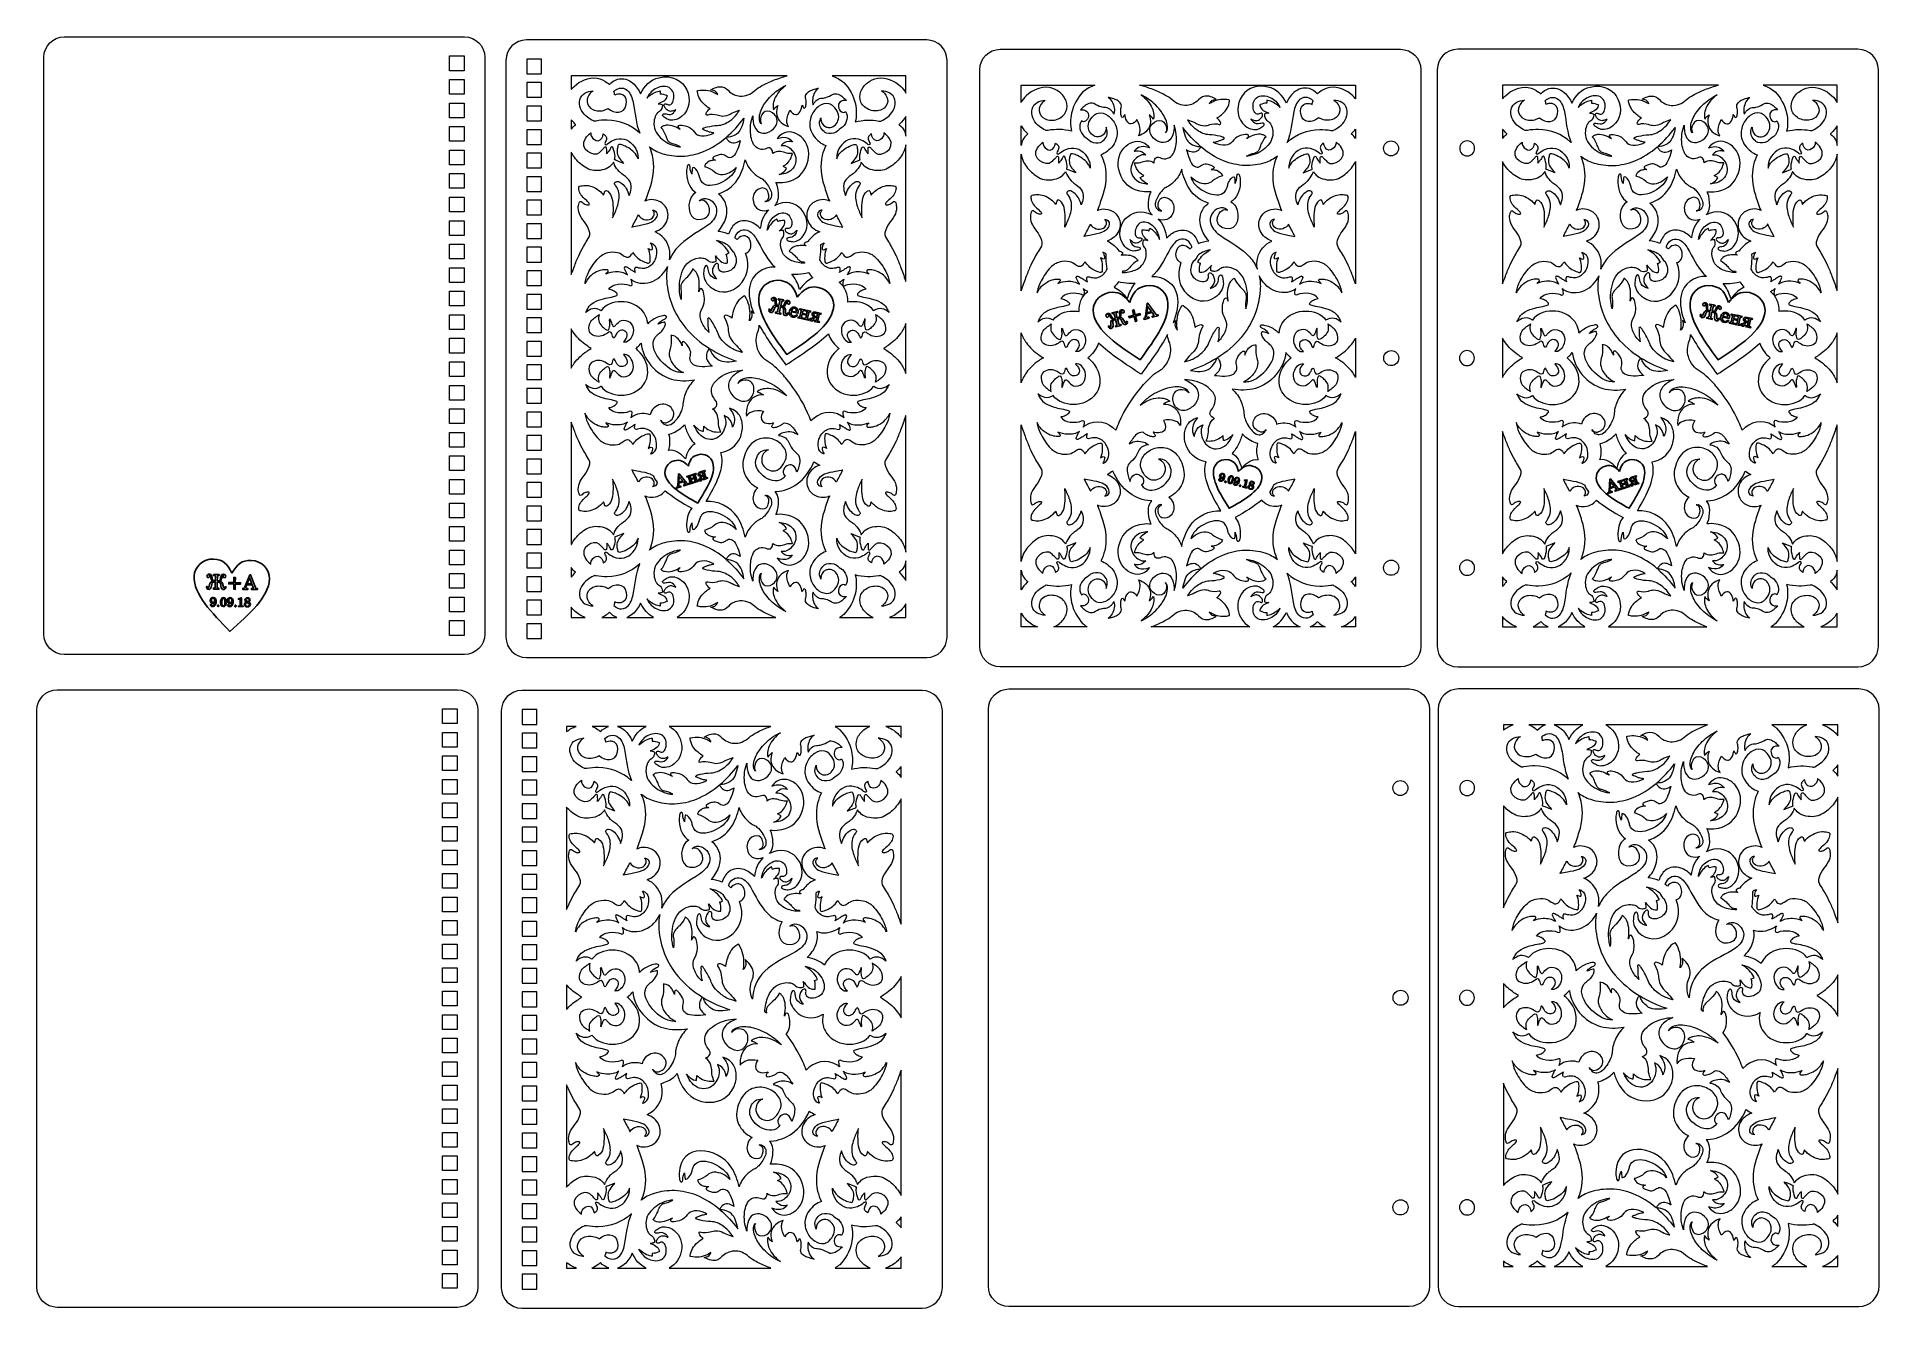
# Model space of a CAD drawing. Header units: centimetres. Extents: x -30.6 to 32.1, y -25.7 to 17.6.
import ezdxf

# ---------------------------------------------------------------- set-up
doc = ezdxf.new("R2010")
doc.units = ezdxf.units.CM
doc.header["$MEASUREMENT"] = 0
doc.layers.add('layer 1', color=7, linetype='Continuous')

msp = doc.modelspace()

# ---------------------------------------------------------------- linework, layer by layer
at = {"layer": 'layer 1', "color": 19, "lineweight": 20}
for points, knots in [([(-16.04341, 17.57142), (-16.04341, 17.57142), (-29.65548, 17.57142), (-29.65548, 17.57142), (-29.65548, 17.57142), (-30.03716, 17.57142), (-30.34944, 17.25914), (-30.34944, 16.87746), (-30.34944, 16.87746), (-30.34944, 16.87746), (-30.34944, -2.73462), (-30.34944, -2.73462), (-30.34944, -2.73462), (-30.34944, -3.1163), (-30.03716, -3.42858), (-29.65548, -3.42858), (-29.65548, -3.42858), (-29.65548, -3.42858), (-16.04341, -3.42858), (-16.04341, -3.42858), (-16.04341, -3.42858), (-15.66173, -3.42858), (-15.34945, -3.1163), (-15.34945, -2.73462), (-15.34945, -2.73462), (-15.34945, -2.73462), (-15.34945, 16.87746), (-15.34945, 16.87746), (-15.34945, 16.87746), (-15.34945, 17.25914), (-15.66173, 17.57142), (-16.04341, 17.57142)], [0, 0, 0, 0, 0.11111111, 0.11111111, 0.11111111, 0.11111111, 0.22222222, 0.22222222, 0.22222222, 0.22222222, 0.33333333, 0.33333333, 0.33333333, 0.33333333, 0.44444444, 0.44444444, 0.44444444, 0.44444444, 0.55555556, 0.55555556, 0.55555556, 0.55555556, 0.66666667, 0.66666667, 0.66666667, 0.66666667, 0.77777778, 0.77777778, 0.77777778, 0.77777778, 1, 1, 1, 1]), ([(-16.05797, 16.92142), (-16.05797, 16.92142), (-16.55797, 16.92142), (-16.55797, 16.92142), (-16.55797, 16.92142), (-16.55797, 16.92142), (-16.55797, 16.42142), (-16.55797, 16.42142), (-16.55797, 16.42142), (-16.55797, 16.42142), (-16.05797, 16.42142), (-16.05797, 16.42142), (-16.05797, 16.42142), (-16.05797, 16.42142), (-16.05797, 16.92142), (-16.05797, 16.92142)], [0, 0, 0, 0, 0.2, 0.2, 0.2, 0.2, 0.4, 0.4, 0.4, 0.4, 0.6, 0.6, 0.6, 0.6, 1, 1, 1, 1]), ([(-13.93922, 17.46558), (-13.93922, 17.46558), (-0.32715, 17.46558), (-0.32715, 17.46558), (-0.32715, 17.46558), (0.05453, 17.46558), (0.36681, 17.1533), (0.36681, 16.77162), (0.36681, 16.77162), (0.36681, 16.77162), (0.36681, -2.84046), (0.36681, -2.84046), (0.36681, -2.84046), (0.36681, -3.22214), (0.05453, -3.53442), (-0.32715, -3.53442), (-0.32715, -3.53442), (-0.32715, -3.53442), (-13.93922, -3.53442), (-13.93922, -3.53442), (-13.93922, -3.53442), (-14.3209, -3.53442), (-14.63318, -3.22214), (-14.63318, -2.84046), (-14.63318, -2.84046), (-14.63318, -2.84046), (-14.63318, 16.77162), (-14.63318, 16.77162), (-14.63318, 16.77162), (-14.63318, 17.1533), (-14.3209, 17.46558), (-13.93922, 17.46558)], [0, 0, 0, 0, 0.11111111, 0.11111111, 0.11111111, 0.11111111, 0.22222222, 0.22222222, 0.22222222, 0.22222222, 0.33333333, 0.33333333, 0.33333333, 0.33333333, 0.44444444, 0.44444444, 0.44444444, 0.44444444, 0.55555556, 0.55555556, 0.55555556, 0.55555556, 0.66666667, 0.66666667, 0.66666667, 0.66666667, 0.77777778, 0.77777778, 0.77777778, 0.77777778, 1, 1, 1, 1]), ([(15.78598, 17.14809), (15.78598, 17.14809), (2.17391, 17.14809), (2.17391, 17.14809), (2.17391, 17.14809), (1.79223, 17.14809), (1.47995, 16.83581), (1.47995, 16.45413), (1.47995, 16.45413), (1.47995, 16.45413), (1.47995, -3.15795), (1.47995, -3.15795), (1.47995, -3.15795), (1.47995, -3.53963), (1.79223, -3.85191), (2.17391, -3.85191), (2.17391, -3.85191), (2.17391, -3.85191), (15.78598, -3.85191), (15.78598, -3.85191), (15.78598, -3.85191), (16.16766, -3.85191), (16.47994, -3.53963), (16.47994, -3.15795), (16.47994, -3.15795), (16.47994, -3.15795), (16.47994, 16.45413), (16.47994, 16.45413), (16.47994, 16.45413), (16.47994, 16.83581), (16.16766, 17.14809), (15.78598, 17.14809)], [0, 0, 0, 0, 0.11111111, 0.11111111, 0.11111111, 0.11111111, 0.22222222, 0.22222222, 0.22222222, 0.22222222, 0.33333333, 0.33333333, 0.33333333, 0.33333333, 0.44444444, 0.44444444, 0.44444444, 0.44444444, 0.55555556, 0.55555556, 0.55555556, 0.55555556, 0.66666667, 0.66666667, 0.66666667, 0.66666667, 0.77777778, 0.77777778, 0.77777778, 0.77777778, 1, 1, 1, 1]), ([(17.73142, 17.14809), (17.73142, 17.14809), (31.34349, 17.14809), (31.34349, 17.14809), (31.34349, 17.14809), (31.72517, 17.14809), (32.03745, 16.83581), (32.03745, 16.45413), (32.03745, 16.45413), (32.03745, 16.45413), (32.03745, -3.15795), (32.03745, -3.15795), (32.03745, -3.15795), (32.03745, -3.53963), (31.72517, -3.85191), (31.34349, -3.85191), (31.34349, -3.85191), (31.34349, -3.85191), (17.73142, -3.85191), (17.73142, -3.85191), (17.73142, -3.85191), (17.34974, -3.85191), (17.03746, -3.53963), (17.03746, -3.15795), (17.03746, -3.15795), (17.03746, -3.15795), (17.03746, 16.45413), (17.03746, 16.45413), (17.03746, 16.45413), (17.03746, 16.83581), (17.34974, 17.14809), (17.73142, 17.14809)], [0, 0, 0, 0, 0.11111111, 0.11111111, 0.11111111, 0.11111111, 0.22222222, 0.22222222, 0.22222222, 0.22222222, 0.33333333, 0.33333333, 0.33333333, 0.33333333, 0.44444444, 0.44444444, 0.44444444, 0.44444444, 0.55555556, 0.55555556, 0.55555556, 0.55555556, 0.66666667, 0.66666667, 0.66666667, 0.66666667, 0.77777778, 0.77777778, 0.77777778, 0.77777778, 1, 1, 1, 1]), ([(-13.92466, 16.81558), (-13.92466, 16.81558), (-13.42466, 16.81558), (-13.42466, 16.81558), (-13.42466, 16.81558), (-13.42466, 16.81558), (-13.42466, 16.31558), (-13.42466, 16.31558), (-13.42466, 16.31558), (-13.42466, 16.31558), (-13.92466, 16.31558), (-13.92466, 16.31558), (-13.92466, 16.31558), (-13.92466, 16.31558), (-13.92466, 16.81558), (-13.92466, 16.81558)], [0, 0, 0, 0, 0.2, 0.2, 0.2, 0.2, 0.4, 0.4, 0.4, 0.4, 0.6, 0.6, 0.6, 0.6, 1, 1, 1, 1]), ([(-5.06626, 16.24555), (-5.22467, 16.20448), (-5.38059, 16.15359), (-5.53077, 16.09506), (-5.53077, 16.09506), (-5.66583, 16.04242), (-5.80045, 15.98217), (-5.92833, 15.91185), (-5.92833, 15.91185), (-6.00915, 15.86741), (-6.10525, 15.81047), (-6.17369, 15.74611), (-6.17369, 15.74611), (-6.31434, 15.61383), (-6.48791, 15.54277), (-6.67601, 15.55837), (-6.67601, 15.55837), (-6.81782, 15.57014), (-6.96809, 15.63427), (-7.06729, 15.74556), (-7.06729, 15.74556), (-7.14993, 15.83831), (-7.25266, 15.88529), (-7.37265, 15.87673), (-7.37265, 15.87673), (-7.44841, 15.87132), (-7.51662, 15.8456), (-7.58447, 15.81098), (-7.58447, 15.81098), (-7.58447, 15.81098), (-7.6656, 15.76959), (-7.6656, 15.76959), (-7.6656, 15.76959), (-7.6656, 15.76959), (-7.57717, 15.75222), (-7.57717, 15.75222), (-7.57717, 15.75222), (-7.51441, 15.73989), (-7.47179, 15.68609), (-7.44373, 15.62847), (-7.44373, 15.62847), (-7.44062, 15.62207), (-7.43753, 15.61525), (-7.43451, 15.60818), (-7.43451, 15.60818), (-7.47747, 15.63806), (-7.52444, 15.66452), (-7.5651, 15.68373), (-7.5651, 15.68373), (-7.73591, 15.76447), (-7.91975, 15.78472), (-8.10254, 15.74216), (-8.10254, 15.74216), (-8.10254, 15.74216), (-8.12874, 15.73608), (-8.12874, 15.73608), (-8.12874, 15.73608), (-8.12874, 15.73608), (-8.12527, 15.70769), (-8.12527, 15.70769), (-8.12527, 15.70769), (-8.10332, 15.52853), (-8.01393, 15.38611), (-7.88701, 15.27141), (-7.88701, 15.27141), (-7.84119, 15.23), (-7.7925, 15.19415), (-7.74196, 15.15971), (-7.74196, 15.15971), (-7.73378, 15.15415), (-7.71048, 15.13919), (-7.6922, 15.12603), (-7.6922, 15.12603), (-7.71086, 15.11632), (-7.72839, 15.1034), (-7.74399, 15.08954), (-7.74399, 15.08954), (-7.77386, 15.06304), (-7.86155, 14.968), (-7.82135, 14.92236), (-7.82135, 14.92236), (-7.80795, 14.90718), (-7.78883, 14.90763), (-7.77175, 14.91404), (-7.77175, 14.91404), (-7.70239, 14.94014), (-7.5278, 14.92744), (-7.45618, 14.90529), (-7.45618, 14.90529), (-7.39421, 14.88614), (-7.33771, 14.87039), (-7.27251, 14.86814), (-7.27251, 14.86814), (-7.1803, 14.86493), (-7.09411, 14.88968), (-7.01285, 14.93574), (-7.01285, 14.93574), (-6.99007, 14.94864), (-6.96682, 14.96065), (-6.94333, 14.97198), (-6.94333, 14.97198), (-6.86676, 15.00893), (-6.78644, 15.03951), (-6.70611, 15.06576), (-6.70611, 15.06576), (-6.70289, 15.06681), (-6.69968, 15.06787), (-6.69644, 15.06891), (-6.69644, 15.06891), (-6.7249, 15.03361), (-6.75145, 14.99623), (-6.77618, 14.9582), (-6.77618, 14.9582), (-6.83486, 14.86799), (-6.93927, 14.77549), (-7.02433, 14.71559), (-7.02433, 14.71559), (-7.14628, 14.62979), (-7.29017, 14.5647), (-7.4376, 14.55841), (-7.4376, 14.55841), (-7.55618, 14.55336), (-7.67692, 14.53834), (-7.79278, 14.51036), (-7.79278, 14.51036), (-7.82557, 14.50243), (-7.85866, 14.49341), (-7.89066, 14.4823), (-7.89066, 14.4823), (-7.89961, 14.47919), (-7.90866, 14.47591), (-7.91735, 14.47208), (-7.91735, 14.47208), (-7.92036, 14.47075), (-7.9234, 14.46934), (-7.92625, 14.46769), (-7.92625, 14.46769), (-7.93916, 14.46024), (-7.94699, 14.44479), (-7.94195, 14.42872), (-7.94195, 14.42872), (-7.93653, 14.41154), (-7.92106, 14.40516), (-7.90609, 14.40806), (-7.90609, 14.40806), (-7.89696, 14.40861), (-7.86443, 14.39462), (-7.8549, 14.39058), (-7.8549, 14.39058), (-7.82285, 14.37693), (-7.79132, 14.36239), (-7.75873, 14.35015), (-7.75873, 14.35015), (-7.74467, 14.34486), (-7.73045, 14.33996), (-7.71606, 14.3358), (-7.71606, 14.3358), (-7.66992, 14.32246), (-7.61741, 14.31303), (-7.56605, 14.306), (-7.56605, 14.306), (-7.59121, 14.2914), (-7.61712, 14.27823), (-7.64043, 14.26749), (-7.64043, 14.26749), (-7.7483, 14.21783), (-7.86679, 14.19113), (-7.98441, 14.20198), (-7.98441, 14.20198), (-8.09188, 14.21186), (-8.15456, 14.24415), (-8.22526, 14.32907), (-8.22526, 14.32907), (-8.29396, 14.41159), (-8.33573, 14.47034), (-8.43745, 14.51227), (-8.43745, 14.51227), (-8.50548, 14.54035), (-8.58332, 14.56429), (-8.65635, 14.57022), (-8.65635, 14.57022), (-8.69128, 14.57307), (-8.76549, 14.57554), (-8.77564, 14.5268), (-8.77564, 14.5268), (-8.78098, 14.50117), (-8.76413, 14.48095), (-8.74592, 14.46747), (-8.74592, 14.46747), (-8.73309, 14.45798), (-8.72085, 14.44518), (-8.70983, 14.43057), (-8.70983, 14.43057), (-8.717, 14.43498), (-8.72418, 14.43927), (-8.73126, 14.44346), (-8.73126, 14.44346), (-8.81145, 14.49095), (-8.8989, 14.53233), (-8.98788, 14.55651), (-8.98788, 14.55651), (-9.06999, 14.57883), (-9.15913, 14.58764), (-9.24166, 14.56268), (-9.24166, 14.56268), (-9.2755, 14.55245), (-9.30732, 14.53675), (-9.33623, 14.51539), (-9.33623, 14.51539), (-9.33623, 14.51539), (-9.36641, 14.49309), (-9.36641, 14.49309), (-9.36641, 14.49309), (-9.36641, 14.49309), (-9.33927, 14.4667), (-9.33927, 14.4667), (-9.33927, 14.4667), (-9.29563, 14.4243), (-9.23296, 14.29397), (-9.20674, 14.2347), (-9.20674, 14.2347), (-9.19594, 14.21029), (-9.18754, 14.1822), (-9.17789, 14.15693), (-9.17789, 14.15693), (-9.16357, 14.11946), (-9.14705, 14.08246), (-9.12562, 14.04898), (-9.12562, 14.04898), (-9.10923, 14.02338), (-9.08985, 13.99979), (-9.06671, 13.98095), (-9.06671, 13.98095), (-9.03874, 13.95821), (-9.0071, 13.94398), (-8.97213, 13.93959), (-8.97213, 13.93959), (-8.89733, 13.93015), (-8.78954, 13.8813), (-8.69975, 13.83317), (-8.69975, 13.83317), (-8.74785, 13.83613), (-8.79597, 13.84305), (-8.84298, 13.8531), (-8.84298, 13.8531), (-9.0461, 13.89659), (-9.23043, 13.99956), (-9.38497, 14.14644), (-9.38497, 14.14644), (-9.53533, 14.28931), (-9.62174, 14.47947), (-9.59728, 14.69648), (-9.59728, 14.69648), (-9.58901, 14.76987), (-9.56779, 14.84478), (-9.53411, 14.90953), (-9.53411, 14.90953), (-9.51739, 14.9417), (-9.48368, 14.99535), (-9.45112, 15.01122), (-9.45112, 15.01122), (-9.39747, 15.03734), (-9.3552, 15.07814), (-9.33263, 15.13699), (-9.33263, 15.13699), (-9.31873, 15.17326), (-9.31708, 15.20136), (-9.31357, 15.23902), (-9.31357, 15.23902), (-9.31357, 15.23902), (-9.31144, 15.26184), (-9.31144, 15.26184), (-9.31144, 15.26184), (-9.31144, 15.26184), (-9.33123, 15.2708), (-9.33123, 15.2708), (-9.33123, 15.2708), (-9.37576, 15.29094), (-9.41923, 15.30008), (-9.46104, 15.29883), (-9.46104, 15.29883), (-9.33138, 15.34211), (-9.18331, 15.41523), (-9.15788, 15.54923), (-9.15788, 15.54923), (-9.15788, 15.54923), (-9.15315, 15.57418), (-9.15315, 15.57418), (-9.15315, 15.57418), (-9.15315, 15.57418), (-9.17508, 15.58411), (-9.17508, 15.58411), (-9.17508, 15.58411), (-9.23694, 15.61215), (-9.31571, 15.63965), (-9.384, 15.63441), (-9.384, 15.63441), (-9.38647, 15.63424), (-9.38907, 15.63396), (-9.39174, 15.63366), (-9.39174, 15.63366), (-9.38855, 15.65638), (-9.3881, 15.67961), (-9.38973, 15.69914), (-9.38973, 15.69914), (-9.38973, 15.69914), (-9.39247, 15.73227), (-9.39247, 15.73227), (-9.39247, 15.73227), (-9.39247, 15.73227), (-9.42325, 15.7272), (-9.42325, 15.7272), (-9.42325, 15.7272), (-9.56299, 15.70408), (-9.69291, 15.62345), (-9.8005, 15.52819), (-9.8005, 15.52819), (-9.81368, 15.51651), (-9.82723, 15.50406), (-9.84081, 15.49102), (-9.84081, 15.49102), (-9.8287, 15.51469), (-9.81613, 15.53714), (-9.80395, 15.55713), (-9.80395, 15.55713), (-9.71978, 15.69538), (-9.60362, 15.80579), (-9.45312, 15.85257), (-9.45312, 15.85257), (-9.29877, 15.90058), (-9.09956, 15.91055), (-8.98986, 15.76034), (-8.98986, 15.76034), (-8.94661, 15.7011), (-8.927, 15.62798), (-8.92486, 15.55359), (-8.92486, 15.55359), (-8.92289, 15.48432), (-8.93175, 15.40716), (-8.96379, 15.34572), (-8.96379, 15.34572), (-8.98464, 15.30576), (-9.01664, 15.27108), (-9.05965, 15.26093), (-9.05965, 15.26093), (-9.09196, 15.25327), (-9.12408, 15.26114), (-9.1528, 15.27764), (-9.1528, 15.27764), (-9.17837, 15.29231), (-9.2156, 15.30683), (-9.23943, 15.2804), (-9.23943, 15.2804), (-9.26539, 15.25159), (-9.2471, 15.20404), (-9.23125, 15.17501), (-9.23125, 15.17501), (-9.21061, 15.13712), (-9.17938, 15.10162), (-9.14547, 15.07698), (-9.14547, 15.07698), (-9.12196, 15.0599), (-9.09558, 15.04684), (-9.0675, 15.04117), (-9.0675, 15.04117), (-9.04996, 15.03763), (-9.03211, 15.03708), (-9.01444, 15.0399), (-9.01444, 15.0399), (-8.96836, 15.04722), (-8.92511, 15.06164), (-8.88318, 15.08319), (-8.88318, 15.08319), (-8.8747, 15.08755), (-8.86639, 15.09217), (-8.85814, 15.0969), (-8.85814, 15.0969), (-8.86288, 15.08629), (-8.8687, 15.07594), (-8.87283, 15.06921), (-8.87283, 15.06921), (-8.89034, 15.04065), (-8.91328, 15.01434), (-8.93816, 14.99297), (-8.93816, 14.99297), (-9.00125, 14.93882), (-9.07732, 14.91587), (-9.15669, 14.93876), (-9.15669, 14.93876), (-9.19101, 14.94865), (-9.2853, 14.97887), (-9.30434, 14.92817), (-9.30434, 14.92817), (-9.31864, 14.89013), (-9.27453, 14.85512), (-9.24975, 14.83674), (-9.24975, 14.83674), (-9.20778, 14.80558), (-9.15821, 14.7795), (-9.11125, 14.75817), (-9.11125, 14.75817), (-9.05078, 14.73071), (-8.9701, 14.73331), (-8.90662, 14.74558), (-8.90662, 14.74558), (-8.81863, 14.76259), (-8.73319, 14.80234), (-8.6618, 14.85988), (-8.6618, 14.85988), (-8.10392, 15.30958), (-8.50134, 16.40894), (-9.43196, 16.18065), (-9.43196, 16.18065), (-9.72243, 16.12611), (-9.92863, 15.90167), (-10.05773, 15.632), (-10.05773, 15.632), (-10.11546, 15.77106), (-10.20644, 15.90396), (-10.31487, 15.9978), (-10.31487, 15.9978), (-10.46685, 16.12934), (-10.64995, 16.18103), (-10.84142, 16.12847), (-10.84142, 16.12847), (-10.93557, 16.10264), (-11.0369, 16.0316), (-11.11466, 15.94655), (-11.11466, 15.94655), (-11.13752, 15.97033), (-11.16192, 15.99264), (-11.18754, 16.01316), (-11.18754, 16.01316), (-11.28881, 16.09438), (-11.40661, 16.14591), (-11.538, 16.16473), (-11.538, 16.16473), (-11.82971, 16.20649), (-12.11672, 16.07992), (-12.31805, 15.88395), (-12.31805, 15.88395), (-12.35201, 15.85089), (-12.38406, 15.81535), (-12.41366, 15.77777), (-12.41366, 15.77777), (-12.41366, 15.77777), (-12.41366, 16.24555), (-12.41366, 16.24555), (-12.41366, 16.24555), (-12.41366, 16.24555), (-5.06626, 16.24555), (-5.06626, 16.24555)], [0, 0, 0, 0, 0.00877193, 0.00877193, 0.00877193, 0.00877193, 0.01754386, 0.01754386, 0.01754386, 0.01754386, 0.02631579, 0.02631579, 0.02631579, 0.02631579, 0.03508772, 0.03508772, 0.03508772, 0.03508772, 0.04385965, 0.04385965, 0.04385965, 0.04385965, 0.05263158, 0.05263158, 0.05263158, 0.05263158, 0.06140351, 0.06140351, 0.06140351, 0.06140351, 0.07017544, 0.07017544, 0.07017544, 0.07017544, 0.07894737, 0.07894737, 0.07894737, 0.07894737, 0.0877193, 0.0877193, 0.0877193, 0.0877193, 0.09649123, 0.09649123, 0.09649123, 0.09649123, 0.10526316, 0.10526316, 0.10526316, 0.10526316, 0.11403509, 0.11403509, 0.11403509, 0.11403509, 0.12280702, 0.12280702, 0.12280702, 0.12280702, 0.13157895, 0.13157895, 0.13157895, 0.13157895, 0.14035088, 0.14035088, 0.14035088, 0.14035088, 0.14912281, 0.14912281, 0.14912281, 0.14912281, 0.15789474, 0.15789474, 0.15789474, 0.15789474, 0.16666667, 0.16666667, 0.16666667, 0.16666667, 0.1754386, 0.1754386, 0.1754386, 0.1754386, 0.18421053, 0.18421053, 0.18421053, 0.18421053, 0.19298246, 0.19298246, 0.19298246, 0.19298246, 0.20175439, 0.20175439, 0.20175439, 0.20175439, 0.21052632, 0.21052632, 0.21052632, 0.21052632, 0.21929825, 0.21929825, 0.21929825, 0.21929825, 0.22807018, 0.22807018, 0.22807018, 0.22807018, 0.23684211, 0.23684211, 0.23684211, 0.23684211, 0.24561404, 0.24561404, 0.24561404, 0.24561404, 0.25438596, 0.25438596, 0.25438596, 0.25438596, 0.26315789, 0.26315789, 0.26315789, 0.26315789, 0.27192982, 0.27192982, 0.27192982, 0.27192982, 0.28070175, 0.28070175, 0.28070175, 0.28070175, 0.28947368, 0.28947368, 0.28947368, 0.28947368, 0.29824561, 0.29824561, 0.29824561, 0.29824561, 0.30701754, 0.30701754, 0.30701754, 0.30701754, 0.31578947, 0.31578947, 0.31578947, 0.31578947, 0.3245614, 0.3245614, 0.3245614, 0.3245614, 0.33333333, 0.33333333, 0.33333333, 0.33333333, 0.34210526, 0.34210526, 0.34210526, 0.34210526, 0.35087719, 0.35087719, 0.35087719, 0.35087719, 0.35964912, 0.35964912, 0.35964912, 0.35964912, 0.36842105, 0.36842105, 0.36842105, 0.36842105, 0.37719298, 0.37719298, 0.37719298, 0.37719298, 0.38596491, 0.38596491, 0.38596491, 0.38596491, 0.39473684, 0.39473684, 0.39473684, 0.39473684, 0.40350877, 0.40350877, 0.40350877, 0.40350877, 0.4122807, 0.4122807, 0.4122807, 0.4122807, 0.42105263, 0.42105263, 0.42105263, 0.42105263, 0.42982456, 0.42982456, 0.42982456, 0.42982456, 0.43859649, 0.43859649, 0.43859649, 0.43859649, 0.44736842, 0.44736842, 0.44736842, 0.44736842, 0.45614035, 0.45614035, 0.45614035, 0.45614035, 0.46491228, 0.46491228, 0.46491228, 0.46491228, 0.47368421, 0.47368421, 0.47368421, 0.47368421, 0.48245614, 0.48245614, 0.48245614, 0.48245614, 0.49122807, 0.49122807, 0.49122807, 0.49122807, 0.5, 0.5, 0.5, 0.5, 0.50877193, 0.50877193, 0.50877193, 0.50877193, 0.51754386, 0.51754386, 0.51754386, 0.51754386, 0.52631579, 0.52631579, 0.52631579, 0.52631579, 0.53508772, 0.53508772, 0.53508772, 0.53508772, 0.54385965, 0.54385965, 0.54385965, 0.54385965, 0.55263158, 0.55263158, 0.55263158, 0.55263158, 0.56140351, 0.56140351, 0.56140351, 0.56140351, 0.57017544, 0.57017544, 0.57017544, 0.57017544, 0.57894737, 0.57894737, 0.57894737, 0.57894737, 0.5877193, 0.5877193, 0.5877193, 0.5877193, 0.59649123, 0.59649123, 0.59649123, 0.59649123, 0.60526316, 0.60526316, 0.60526316, 0.60526316, 0.61403509, 0.61403509, 0.61403509, 0.61403509, 0.62280702, 0.62280702, 0.62280702, 0.62280702, 0.63157895, 0.63157895, 0.63157895, 0.63157895, 0.64035088, 0.64035088, 0.64035088, 0.64035088, 0.64912281, 0.64912281, 0.64912281, 0.64912281, 0.65789474, 0.65789474, 0.65789474, 0.65789474, 0.66666667, 0.66666667, 0.66666667, 0.66666667, 0.6754386, 0.6754386, 0.6754386, 0.6754386, 0.68421053, 0.68421053, 0.68421053, 0.68421053, 0.69298246, 0.69298246, 0.69298246, 0.69298246, 0.70175439, 0.70175439, 0.70175439, 0.70175439, 0.71052632, 0.71052632, 0.71052632, 0.71052632, 0.71929825, 0.71929825, 0.71929825, 0.71929825, 0.72807018, 0.72807018, 0.72807018, 0.72807018, 0.73684211, 0.73684211, 0.73684211, 0.73684211, 0.74561404, 0.74561404, 0.74561404, 0.74561404, 0.75438596, 0.75438596, 0.75438596, 0.75438596, 0.76315789, 0.76315789, 0.76315789, 0.76315789, 0.77192982, 0.77192982, 0.77192982, 0.77192982, 0.78070175, 0.78070175, 0.78070175, 0.78070175, 0.78947368, 0.78947368, 0.78947368, 0.78947368, 0.79824561, 0.79824561, 0.79824561, 0.79824561, 0.80701754, 0.80701754, 0.80701754, 0.80701754, 0.81578947, 0.81578947, 0.81578947, 0.81578947, 0.8245614, 0.8245614, 0.8245614, 0.8245614, 0.83333333, 0.83333333, 0.83333333, 0.83333333, 0.84210526, 0.84210526, 0.84210526, 0.84210526, 0.85087719, 0.85087719, 0.85087719, 0.85087719, 0.85964912, 0.85964912, 0.85964912, 0.85964912, 0.86842105, 0.86842105, 0.86842105, 0.86842105, 0.87719298, 0.87719298, 0.87719298, 0.87719298, 0.88596491, 0.88596491, 0.88596491, 0.88596491, 0.89473684, 0.89473684, 0.89473684, 0.89473684, 0.90350877, 0.90350877, 0.90350877, 0.90350877, 0.9122807, 0.9122807, 0.9122807, 0.9122807, 0.92105263, 0.92105263, 0.92105263, 0.92105263, 0.92982456, 0.92982456, 0.92982456, 0.92982456, 0.93859649, 0.93859649, 0.93859649, 0.93859649, 0.94736842, 0.94736842, 0.94736842, 0.94736842, 0.95614035, 0.95614035, 0.95614035, 0.95614035, 0.96491228, 0.96491228, 0.96491228, 0.96491228, 0.97368421, 0.97368421, 0.97368421, 0.97368421, 0.98245614, 0.98245614, 0.98245614, 0.98245614, 1, 1, 1, 1]), ([(-16.05797, 16.12142), (-16.05797, 16.12142), (-16.55797, 16.12142), (-16.55797, 16.12142), (-16.55797, 16.12142), (-16.55797, 16.12142), (-16.55797, 15.62142), (-16.55797, 15.62142), (-16.55797, 15.62142), (-16.55797, 15.62142), (-16.05797, 15.62142), (-16.05797, 15.62142), (-16.05797, 15.62142), (-16.05797, 15.62142), (-16.05797, 16.12142), (-16.05797, 16.12142)], [0, 0, 0, 0, 0.2, 0.2, 0.2, 0.2, 0.4, 0.4, 0.4, 0.4, 0.6, 0.6, 0.6, 0.6, 1, 1, 1, 1]), ([(-13.92466, 16.01558), (-13.92466, 16.01558), (-13.42466, 16.01558), (-13.42466, 16.01558), (-13.42466, 16.01558), (-13.42466, 16.01558), (-13.42466, 15.51558), (-13.42466, 15.51558), (-13.42466, 15.51558), (-13.42466, 15.51558), (-13.92466, 15.51558), (-13.92466, 15.51558), (-13.92466, 15.51558), (-13.92466, 15.51558), (-13.92466, 16.01558), (-13.92466, 16.01558)], [0, 0, 0, 0, 0.2, 0.2, 0.2, 0.2, 0.4, 0.4, 0.4, 0.4, 0.6, 0.6, 0.6, 0.6, 1, 1, 1, 1]), ([(-10.9338, 15.59276), (-10.8794, 15.62233), (-10.8093, 15.632), (-10.75193, 15.62505), (-10.75193, 15.62505), (-10.71735, 15.62086), (-10.68322, 15.61059), (-10.65259, 15.59276), (-10.65259, 15.59276), (-10.54003, 15.52733), (-10.52389, 15.39508), (-10.54559, 15.27163), (-10.54559, 15.27163), (-10.60675, 14.92414), (-10.95588, 14.9587), (-11.15603, 15.14009), (-11.15603, 15.14009), (-11.19076, 15.11831), (-11.22796, 15.10029), (-11.26645, 15.08665), (-11.26645, 15.08665), (-11.39378, 15.04154), (-11.556, 15.03764), (-11.67905, 15.09712), (-11.67905, 15.09712), (-11.78881, 15.15015), (-11.868, 15.25735), (-11.87787, 15.37463), (-11.87787, 15.37463), (-11.88646, 15.47701), (-11.8389, 15.57707), (-11.76773, 15.6519), (-11.76773, 15.6519), (-11.73805, 15.6831), (-11.70558, 15.70888), (-11.67066, 15.73172), (-11.67066, 15.73172), (-11.6947, 15.73007), (-11.71884, 15.72725), (-11.74378, 15.72309), (-11.74378, 15.72309), (-11.83526, 15.70779), (-11.93736, 15.67477), (-12.00768, 15.61485), (-12.00768, 15.61485), (-12.08265, 15.55096), (-12.12327, 15.45528), (-12.13079, 15.36109), (-12.13079, 15.36109), (-12.13884, 15.26039), (-12.11007, 15.15548), (-12.06142, 15.0664), (-12.06142, 15.0664), (-12.01373, 14.97904), (-11.94477, 14.90296), (-11.86495, 14.8407), (-11.86495, 14.8407), (-11.80191, 14.79153), (-11.73369, 14.75189), (-11.66266, 14.71432), (-11.66266, 14.71432), (-11.65543, 14.71049), (-11.64231, 14.70285), (-11.63427, 14.70103), (-11.63427, 14.70103), (-11.62231, 14.69839), (-11.58329, 14.70598), (-11.57106, 14.70795), (-11.57106, 14.70795), (-11.4455, 14.72827), (-11.31938, 14.74406), (-11.19166, 14.74002), (-11.19166, 14.74002), (-10.78148, 14.72711), (-10.39392, 14.58579), (-10.09826, 14.312), (-10.09826, 14.312), (-10.09307, 14.30721), (-10.08793, 14.30236), (-10.08282, 14.29749), (-10.08282, 14.29749), (-10.22068, 14.62807), (-10.24291, 14.99392), (-10.31191, 15.34402), (-10.31191, 15.34402), (-10.3408, 15.49061), (-10.39792, 15.65677), (-10.51047, 15.75411), (-10.51047, 15.75411), (-10.58642, 15.81979), (-10.68012, 15.84492), (-10.77594, 15.82431), (-10.77594, 15.82431), (-10.84689, 15.80901), (-10.91355, 15.77003), (-10.96583, 15.71634), (-10.96583, 15.71634), (-10.96583, 15.71634), (-10.96399, 15.71146), (-10.96399, 15.71146), (-10.96399, 15.71146), (-10.94961, 15.67292), (-10.93929, 15.63305), (-10.9338, 15.59276)], [0, 0, 0, 0, 0.03703704, 0.03703704, 0.03703704, 0.03703704, 0.07407407, 0.07407407, 0.07407407, 0.07407407, 0.11111111, 0.11111111, 0.11111111, 0.11111111, 0.14814815, 0.14814815, 0.14814815, 0.14814815, 0.18518519, 0.18518519, 0.18518519, 0.18518519, 0.22222222, 0.22222222, 0.22222222, 0.22222222, 0.25925926, 0.25925926, 0.25925926, 0.25925926, 0.2962963, 0.2962963, 0.2962963, 0.2962963, 0.33333333, 0.33333333, 0.33333333, 0.33333333, 0.37037037, 0.37037037, 0.37037037, 0.37037037, 0.40740741, 0.40740741, 0.40740741, 0.40740741, 0.44444444, 0.44444444, 0.44444444, 0.44444444, 0.48148148, 0.48148148, 0.48148148, 0.48148148, 0.51851852, 0.51851852, 0.51851852, 0.51851852, 0.55555556, 0.55555556, 0.55555556, 0.55555556, 0.59259259, 0.59259259, 0.59259259, 0.59259259, 0.62962963, 0.62962963, 0.62962963, 0.62962963, 0.66666667, 0.66666667, 0.66666667, 0.66666667, 0.7037037, 0.7037037, 0.7037037, 0.7037037, 0.74074074, 0.74074074, 0.74074074, 0.74074074, 0.77777778, 0.77777778, 0.77777778, 0.77777778, 0.81481481, 0.81481481, 0.81481481, 0.81481481, 0.85185185, 0.85185185, 0.85185185, 0.85185185, 0.88888889, 0.88888889, 0.88888889, 0.88888889, 0.92592593, 0.92592593, 0.92592593, 0.92592593, 1, 1, 1, 1]), ([(-5.48904, 11.83379), (-4.77092, 12.22555), (-4.15047, 11.43416), (-4.49181, 10.85982), (-4.49181, 10.85982), (-4.53767, 10.78268), (-4.60172, 10.71641), (-4.67517, 10.6696), (-4.67517, 10.6696), (-4.72816, 10.63586), (-4.7996, 10.60459), (-4.86243, 10.60748), (-4.86243, 10.60748), (-4.91116, 10.60975), (-4.96377, 10.61534), (-5.01116, 10.62817), (-5.01116, 10.62817), (-5.03912, 10.63575), (-5.08966, 10.65127), (-5.08881, 10.69048), (-5.08881, 10.69048), (-5.08766, 10.74272), (-4.99373, 10.74948), (-4.95989, 10.75291), (-4.95989, 10.75291), (-4.8816, 10.76088), (-4.82065, 10.80874), (-4.78116, 10.87987), (-4.78116, 10.87987), (-4.76558, 10.90796), (-4.75335, 10.93973), (-4.74663, 10.9716), (-4.74663, 10.9716), (-4.74505, 10.97911), (-4.74307, 10.99046), (-4.74216, 11.00166), (-4.74216, 11.00166), (-4.74807, 10.99445), (-4.75407, 10.98735), (-4.7603, 10.9804), (-4.7603, 10.9804), (-4.79107, 10.94607), (-4.82527, 10.91764), (-4.86423, 10.89456), (-4.86423, 10.89456), (-4.87921, 10.88571), (-4.89536, 10.87978), (-4.91218, 10.87665), (-4.91218, 10.87665), (-4.93909, 10.87162), (-4.96681, 10.87388), (-4.99327, 10.88077), (-4.99327, 10.88077), (-5.03136, 10.89066), (-5.0705, 10.91126), (-5.10091, 10.93779), (-5.10091, 10.93779), (-5.12422, 10.95811), (-5.15556, 10.99412), (-5.14134, 11.02923), (-5.14134, 11.02923), (-5.12831, 11.06147), (-5.09041, 11.06182), (-5.06288, 11.05785), (-5.06288, 11.05785), (-5.03197, 11.05334), (-5.00073, 11.05788), (-4.97421, 11.07626), (-4.97421, 11.07626), (-4.93887, 11.10081), (-4.92114, 11.14335), (-4.915, 11.18661), (-4.915, 11.18661), (-4.90561, 11.25314), (-4.92193, 11.32541), (-4.94548, 11.38674), (-4.94548, 11.38674), (-4.97075, 11.45263), (-5.01132, 11.51107), (-5.06869, 11.54863), (-5.06869, 11.54863), (-5.21412, 11.64382), (-5.38943, 11.5634), (-5.51257, 11.46505), (-5.51257, 11.46505), (-5.63266, 11.36911), (-5.70199, 11.22859), (-5.73394, 11.07456), (-5.73394, 11.07456), (-5.73856, 11.0523), (-5.74275, 11.02768), (-5.74615, 11.00214), (-5.74615, 11.00214), (-5.73809, 11.01867), (-5.72988, 11.03471), (-5.72175, 11.04989), (-5.72175, 11.04989), (-5.65533, 11.17381), (-5.5643, 11.29261), (-5.4464, 11.36347), (-5.4464, 11.36347), (-5.4464, 11.36347), (-5.42046, 11.37904), (-5.42046, 11.37904), (-5.42046, 11.37904), (-5.42046, 11.37904), (-5.40758, 11.35037), (-5.40758, 11.35037), (-5.40758, 11.35037), (-5.39998, 11.33345), (-5.39308, 11.31249), (-5.3888, 11.29097), (-5.3888, 11.29097), (-5.38648, 11.29222), (-5.38426, 11.29338), (-5.3821, 11.29444), (-5.3821, 11.29444), (-5.32259, 11.32364), (-5.24339, 11.32722), (-5.17918, 11.32433), (-5.17918, 11.32433), (-5.17918, 11.32433), (-5.15641, 11.32332), (-5.15641, 11.32332), (-5.15641, 11.32332), (-5.15641, 11.32332), (-5.15281, 11.29926), (-5.15281, 11.29926), (-5.15281, 11.29926), (-5.13347, 11.17011), (-5.2431, 11.05149), (-5.34564, 10.96626), (-5.34564, 10.96626), (-5.30856, 10.98238), (-5.26677, 10.98977), (-5.22054, 10.98772), (-5.22054, 10.98772), (-5.22054, 10.98772), (-5.20002, 10.98678), (-5.20002, 10.98678), (-5.20002, 10.98678), (-5.20002, 10.98678), (-5.19473, 10.96557), (-5.19473, 10.96557), (-5.19473, 10.96557), (-5.18605, 10.93061), (-5.17871, 10.90483), (-5.17976, 10.86738), (-5.17976, 10.86738), (-5.18147, 10.80654), (-5.20652, 10.75484), (-5.24635, 10.71221), (-5.24635, 10.71221), (-5.2705, 10.68631), (-5.28385, 10.62616), (-5.28871, 10.59135), (-5.28871, 10.59135), (-5.29852, 10.52128), (-5.29399, 10.44658), (-5.27833, 10.37788), (-5.27833, 10.37788), (-5.23203, 10.17475), (-5.09486, 10.03545), (-4.9153, 9.96139), (-4.9153, 9.96139), (-4.77504, 9.90358), (-4.62736, 9.87463), (-4.4787, 9.87893), (-4.4787, 9.87893), (-4.48215, 9.89335), (-4.48531, 9.90786), (-4.48816, 9.92243), (-4.48816, 9.92243), (-4.51834, 9.9159), (-4.54855, 9.91784), (-4.57824, 9.92738), (-4.57824, 9.92738), (-4.6049, 9.93593), (-4.62967, 9.95012), (-4.65237, 9.96716), (-4.65237, 9.96716), (-4.6821, 9.98945), (-4.70851, 10.01667), (-4.73312, 10.04509), (-4.73312, 10.04509), (-4.74971, 10.06429), (-4.76605, 10.08639), (-4.78343, 10.10438), (-4.78343, 10.10438), (-4.82552, 10.14807), (-4.92261, 10.24233), (-4.97501, 10.26465), (-4.97501, 10.26465), (-4.97501, 10.26465), (-5.00764, 10.27853), (-5.00764, 10.27853), (-5.00764, 10.27853), (-5.00764, 10.27853), (-4.98759, 10.30934), (-4.98759, 10.30934), (-4.98759, 10.30934), (-4.96841, 10.33885), (-4.94485, 10.36431), (-4.91778, 10.38562), (-4.91778, 10.38562), (-4.85171, 10.43756), (-4.7691, 10.46167), (-4.68853, 10.47112), (-4.68853, 10.47112), (-4.60727, 10.4807), (-4.52247, 10.47641), (-4.44115, 10.46467), (-4.44115, 10.46467), (-4.43962, 10.46843), (-4.43789, 10.47214), (-4.4363, 10.47588), (-4.4363, 10.47588), (-4.43884, 10.47675), (-4.44135, 10.47751), (-4.44385, 10.47818), (-4.44385, 10.47818), (-4.46438, 10.48372), (-4.48581, 10.49578), (-4.4891, 10.52067), (-4.4891, 10.52067), (-4.49533, 10.56797), (-4.42808, 10.59234), (-4.3959, 10.60234), (-4.3959, 10.60234), (-4.38546, 10.60559), (-4.3748, 10.60847), (-4.36394, 10.61103), (-4.36394, 10.61103), (-4.27628, 10.74446), (-4.14589, 10.86154), (-3.96559, 10.94744), (-3.96559, 10.94744), (-4.143, 11.00811), (-4.28964, 11.1244), (-4.36221, 11.29291), (-4.36221, 11.29291), (-4.42503, 11.4387), (-4.4224, 11.60747), (-4.34918, 11.74946), (-4.34918, 11.74946), (-4.24943, 11.94288), (-4.05011, 12.03805), (-3.82811, 12.03629), (-3.82811, 12.03629), (-3.7562, 12.03572), (-3.69157, 12.01507), (-3.63044, 11.98542), (-3.63044, 11.98542), (-3.63168, 11.98821), (-3.63292, 11.99101), (-3.63417, 11.99383), (-3.63417, 11.99383), (-3.7089, 12.16311), (-3.75851, 12.3424), (-3.81634, 12.51734), (-3.81634, 12.51734), (-3.92476, 12.84538), (-3.95768, 13.19481), (-3.87975, 13.5324), (-3.87975, 13.5324), (-3.85164, 13.65424), (-3.80952, 13.77184), (-3.75375, 13.88287), (-3.75375, 13.88287), (-3.83162, 13.9063), (-3.9051, 13.94591), (-3.97278, 13.99932), (-3.97278, 13.99932), (-4.11703, 14.11313), (-4.23851, 14.26309), (-4.28447, 14.45181), (-4.28447, 14.45181), (-4.32073, 14.6007), (-4.30394, 14.75575), (-4.24416, 14.89497), (-4.24416, 14.89497), (-4.18966, 15.02185), (-4.09964, 15.13569), (-3.98998, 15.21194), (-3.98998, 15.21194), (-3.89208, 15.27999), (-3.77106, 15.32201), (-3.65405, 15.29613), (-3.65405, 15.29613), (-3.59419, 15.28289), (-3.54093, 15.2529), (-3.49595, 15.20879), (-3.49595, 15.20879), (-3.36791, 15.08318), (-3.27292, 14.90241), (-3.34286, 14.71576), (-3.34286, 14.71576), (-3.39224, 14.58408), (-3.51814, 14.48669), (-3.65254, 14.48985), (-3.65254, 14.48985), (-3.68829, 14.49071), (-3.72334, 14.49885), (-3.75605, 14.51439), (-3.75605, 14.51439), (-3.86978, 14.56845), (-3.92954, 14.66734), (-3.9286, 14.79953), (-3.9286, 14.79953), (-3.92857, 14.80461), (-3.92843, 14.80986), (-3.92817, 14.81518), (-3.92817, 14.81518), (-3.93923, 14.79094), (-3.94836, 14.76668), (-3.95472, 14.74419), (-3.95472, 14.74419), (-4.00111, 14.58035), (-3.93801, 14.44976), (-3.81531, 14.34854), (-3.81531, 14.34854), (-3.79114, 14.32861), (-3.76437, 14.31311), (-3.73562, 14.30217), (-3.73562, 14.30217), (-3.63646, 14.2645), (-3.51776, 14.28197), (-3.40629, 14.33459), (-3.40629, 14.33459), (-3.3368, 14.39615), (-3.26249, 14.45065), (-3.18425, 14.49811), (-3.18425, 14.49811), (-3.04222, 14.65079), (-2.97175, 14.85853), (-3.09021, 15.03349), (-3.09021, 15.03349), (-3.12464, 14.99289), (-3.18445, 14.99866), (-3.22618, 15.02185), (-3.22618, 15.02185), (-3.28528, 15.05469), (-3.31788, 15.11929), (-3.32665, 15.18805), (-3.32665, 15.18805), (-3.33477, 15.25174), (-3.32174, 15.31287), (-3.27487, 15.35608), (-3.27487, 15.35608), (-3.21979, 15.40681), (-3.1295, 15.41946), (-3.05908, 15.40942), (-3.05908, 15.40942), (-3.09773, 15.45553), (-3.14232, 15.49716), (-3.17861, 15.52593), (-3.17861, 15.52593), (-3.26041, 15.59075), (-3.40827, 15.67802), (-3.5108, 15.62032), (-3.5108, 15.62032), (-3.58866, 15.57651), (-3.67353, 15.52775), (-3.75943, 15.50515), (-3.75943, 15.50515), (-3.81261, 15.49115), (-3.86739, 15.48642), (-3.92191, 15.48303), (-3.92191, 15.48303), (-3.98623, 15.47904), (-4.0434, 15.44694), (-4.09072, 15.40174), (-4.09072, 15.40174), (-4.1126, 15.38085), (-4.13844, 15.35111), (-4.15411, 15.3242), (-4.15411, 15.3242), (-4.15411, 15.3242), (-4.19204, 15.25858), (-4.19204, 15.25858), (-4.19204, 15.25858), (-4.19204, 15.25858), (-4.20741, 15.33395), (-4.20741, 15.33395), (-4.20741, 15.33395), (-4.21238, 15.35835), (-4.2118, 15.39185), (-4.21017, 15.41642), (-4.21017, 15.41642), (-4.20536, 15.48923), (-4.18585, 15.5628), (-4.16034, 15.63019), (-4.16034, 15.63019), (-4.13312, 15.70214), (-4.08422, 15.76007), (-4.02793, 15.80775), (-4.02793, 15.80775), (-4.01909, 15.81524), (-4.01009, 15.82244), (-4.00098, 15.82942), (-4.00098, 15.82942), (-4.04383, 15.82027), (-4.08978, 15.80768), (-4.11019, 15.80195), (-4.11019, 15.80195), (-4.16259, 15.78728), (-4.21945, 15.77027), (-4.26965, 15.7485), (-4.26965, 15.7485), (-4.35639, 15.71087), (-4.48015, 15.60567), (-4.44378, 15.49036), (-4.44378, 15.49036), (-4.43562, 15.4645), (-4.43059, 15.43739), (-4.42778, 15.41029), (-4.42778, 15.41029), (-4.42224, 15.35678), (-4.4248, 15.29857), (-4.43439, 15.24571), (-4.43439, 15.24571), (-4.43992, 15.21527), (-4.45286, 15.14558), (-4.49333, 15.15046), (-4.49333, 15.15046), (-4.50841, 15.15224), (-4.51845, 15.16388), (-4.5233, 15.1784), (-4.5233, 15.1784), (-4.52923, 15.19618), (-4.54727, 15.22247), (-4.56669, 15.24741), (-4.56669, 15.24741), (-4.56783, 15.23349), (-4.56937, 15.21995), (-4.57117, 15.20731), (-4.57117, 15.20731), (-4.58249, 15.12731), (-4.6099, 15.04743), (-4.66293, 14.98804), (-4.66293, 14.98804), (-4.69409, 14.95314), (-4.73319, 14.9306), (-4.77915, 14.93179), (-4.77915, 14.93179), (-4.85759, 14.93381), (-4.9285, 15.00372), (-4.97537, 15.07432), (-4.97537, 15.07432), (-5.03226, 14.96861), (-5.07898, 14.84527), (-5.08141, 14.7244), (-5.08141, 14.7244), (-5.08214, 14.68774), (-5.07728, 14.62553), (-5.06034, 14.59204), (-5.06034, 14.59204), (-5.06034, 14.59204), (-5.02419, 14.52217), (-5.02419, 14.52217), (-5.02419, 14.52217), (-5.02419, 14.52217), (-5.09509, 14.54743), (-5.09509, 14.54743), (-5.09509, 14.54743), (-5.17871, 14.57721), (-5.27261, 14.6461), (-5.33008, 14.71584), (-5.33008, 14.71584), (-5.45973, 14.87315), (-5.45775, 15.06104), (-5.39166, 15.24066), (-5.39166, 15.24066), (-5.43183, 15.21299), (-5.47001, 15.17694), (-5.49631, 15.14227), (-5.49631, 15.14227), (-5.49631, 15.14227), (-5.53716, 15.08828), (-5.53716, 15.08828), (-5.53716, 15.08828), (-5.53716, 15.08828), (-5.54777, 15.15678), (-5.54777, 15.15678), (-5.54777, 15.15678), (-5.55201, 15.18417), (-5.55113, 15.21846), (-5.54903, 15.24586), (-5.54903, 15.24586), (-5.54346, 15.3192), (-5.52435, 15.39197), (-5.49681, 15.45925), (-5.49681, 15.45925), (-5.42032, 15.64611), (-5.27879, 15.79626), (-5.12014, 15.91383), (-5.12014, 15.91383), (-5.21931, 15.87075), (-5.31392, 15.81445), (-5.4011, 15.75087), (-5.4011, 15.75087), (-5.55362, 15.63967), (-5.69498, 15.49819), (-5.80723, 15.34142), (-5.80723, 15.34142), (-5.89344, 15.22104), (-5.98085, 15.06466), (-6.00688, 14.91376), (-6.00688, 14.91376), (-6.02177, 14.8274), (-6.03544, 14.67904), (-5.95292, 14.62268), (-5.95292, 14.62268), (-5.95183, 14.62196), (-5.95075, 14.62123), (-5.9496, 14.62052), (-5.9496, 14.62052), (-5.95054, 14.62192), (-5.95144, 14.62331), (-5.95232, 14.62468), (-5.95232, 14.62468), (-6.01126, 14.71797), (-5.98251, 14.83095), (-5.93592, 14.92248), (-5.93592, 14.92248), (-5.90997, 14.97344), (-5.87085, 15.01188), (-5.81944, 15.03148), (-5.81944, 15.03148), (-5.71126, 15.07266), (-5.58484, 15.01919), (-5.50648, 14.93673), (-5.50648, 14.93673), (-5.41725, 14.84283), (-5.3856, 14.71338), (-5.43596, 14.58742), (-5.43596, 14.58742), (-5.47933, 14.4789), (-5.5811, 14.39075), (-5.67981, 14.34322), (-5.67981, 14.34322), (-5.76386, 14.30268), (-5.86099, 14.28319), (-5.95201, 14.30552), (-5.95201, 14.30552), (-6.0611, 14.33229), (-6.13666, 14.41242), (-6.18202, 14.5194), (-6.18202, 14.5194), (-6.22821, 14.62836), (-6.24211, 14.76047), (-6.24093, 14.88784), (-6.24093, 14.88784), (-6.31238, 14.68049), (-6.34153, 14.45349), (-6.31237, 14.23583), (-6.31237, 14.23583), (-6.2921, 14.0847), (-6.22396, 13.85056), (-6.07982, 13.78309), (-6.07982, 13.78309), (-5.99853, 13.74504), (-5.92246, 13.73284), (-5.83593, 13.75508), (-5.83593, 13.75508), (-5.78477, 13.76822), (-5.71766, 13.80231), (-5.66599, 13.79267), (-5.66599, 13.79267), (-5.65743, 13.79107), (-5.64911, 13.78841), (-5.64115, 13.78469), (-5.64115, 13.78469), (-5.63096, 13.77993), (-5.62166, 13.77346), (-5.6134, 13.76554), (-5.6134, 13.76554), (-5.57616, 13.72974), (-5.5637, 13.66433), (-5.56305, 13.60182), (-5.56305, 13.60182), (-5.5608, 13.60384), (-5.55856, 13.60579), (-5.55636, 13.60765), (-5.55636, 13.60765), (-5.49196, 13.66197), (-5.41393, 13.68312), (-5.33259, 13.67763), (-5.33259, 13.67763), (-5.26442, 13.67306), (-5.2182, 13.66098), (-5.15498, 13.6366), (-5.15498, 13.6366), (-5.07564, 13.60595), (-5.01542, 13.60278), (-4.93063, 13.60666), (-4.93063, 13.60666), (-4.93063, 13.60666), (-4.88895, 13.60856), (-4.88895, 13.60856), (-4.88895, 13.60856), (-4.88895, 13.60856), (-4.90159, 13.56609), (-4.90159, 13.56609), (-4.90159, 13.56609), (-4.94286, 13.4273), (-5.01673, 13.30552), (-5.12902, 13.22112), (-5.12902, 13.22112), (-5.15415, 13.20222), (-5.18269, 13.18438), (-5.2126, 13.1694), (-5.2126, 13.1694), (-5.17557, 13.15371), (-5.13993, 13.13395), (-5.11566, 13.11964), (-5.11566, 13.11964), (-5.11566, 13.11964), (-5.09025, 13.10467), (-5.09025, 13.10467), (-5.09025, 13.10467), (-5.09025, 13.10467), (-5.10413, 13.07745), (-5.10413, 13.07745), (-5.10413, 13.07745), (-5.1384, 13.01021), (-5.20215, 12.96164), (-5.26456, 12.92717), (-5.26456, 12.92717), (-5.28964, 12.91332), (-5.31748, 12.90018), (-5.34662, 12.8882), (-5.34662, 12.8882), (-5.31257, 12.89045), (-5.27946, 12.89419), (-5.24922, 12.89913), (-5.24922, 12.89913), (-5.08094, 12.92659), (-4.91765, 13.00177), (-4.82954, 13.16611), (-4.82954, 13.16611), (-4.7443, 13.32508), (-4.75853, 13.50085), (-4.85288, 13.6508), (-4.85288, 13.6508), (-4.92606, 13.76713), (-5.06131, 13.8783), (-5.1978, 13.87881), (-5.1978, 13.87881), (-5.1978, 13.87881), (-5.2769, 13.87914), (-5.2769, 13.87914), (-5.2769, 13.87914), (-5.2769, 13.87914), (-5.21655, 13.93375), (-5.21655, 13.93375), (-5.21655, 13.93375), (-5.14023, 14.00282), (-5.0447, 14.02306), (-4.94733, 14.0108), (-4.94733, 14.0108), (-4.92851, 14.00843), (-4.90786, 14.00452), (-4.88719, 13.99931), (-4.88719, 13.99931), (-4.90732, 14.02668), (-4.93063, 14.05206), (-4.95197, 14.07064), (-4.95197, 14.07064), (-5.05638, 14.16161), (-5.18222, 14.17423), (-5.30985, 14.13807), (-5.30985, 14.13807), (-5.30985, 14.13807), (-5.4085, 14.11015), (-5.4085, 14.11015), (-5.4085, 14.11015), (-5.4085, 14.11015), (-5.33857, 14.18955), (-5.33857, 14.18955), (-5.33857, 14.18955), (-5.28893, 14.2459), (-5.22839, 14.28743), (-5.15967, 14.31195), (-5.15967, 14.31195), (-5.05358, 14.34982), (-4.93791, 14.34379), (-4.83199, 14.30843), (-4.83199, 14.30843), (-4.71817, 14.27041), (-4.61407, 14.19871), (-4.53226, 14.10626), (-4.53226, 14.10626), (-4.3257, 13.87274), (-4.29222, 13.5578), (-4.39285, 13.26207), (-4.39285, 13.26207), (-4.508, 12.92358), (-4.74185, 12.71299), (-5.0697, 12.64124), (-5.0697, 12.64124), (-5.17646, 12.61784), (-5.2876, 12.61054), (-5.39639, 12.61677), (-5.39639, 12.61677), (-5.41707, 12.61793), (-5.43877, 12.61955), (-5.46052, 12.62186), (-5.46052, 12.62186), (-5.45192, 12.60703), (-5.44456, 12.5923), (-5.43905, 12.57991), (-5.43905, 12.57991), (-5.3827, 12.45319), (-5.36838, 12.28618), (-5.36731, 12.14806), (-5.36731, 12.14806), (-5.36664, 12.06332), (-5.38926, 11.98275), (-5.43176, 11.91134), (-5.43176, 11.91134), (-5.44835, 11.88348), (-5.46764, 11.85755), (-5.48904, 11.83379)], [0, 0, 0, 0, 0.00549451, 0.00549451, 0.00549451, 0.00549451, 0.01098901, 0.01098901, 0.01098901, 0.01098901, 0.01648352, 0.01648352, 0.01648352, 0.01648352, 0.02197802, 0.02197802, 0.02197802, 0.02197802, 0.02747253, 0.02747253, 0.02747253, 0.02747253, 0.03296703, 0.03296703, 0.03296703, 0.03296703, 0.03846154, 0.03846154, 0.03846154, 0.03846154, 0.04395604, 0.04395604, 0.04395604, 0.04395604, 0.04945055, 0.04945055, 0.04945055, 0.04945055, 0.05494505, 0.05494505, 0.05494505, 0.05494505, 0.06043956, 0.06043956, 0.06043956, 0.06043956, 0.06593407, 0.06593407, 0.06593407, 0.06593407, 0.07142857, 0.07142857, 0.07142857, 0.07142857, 0.07692308, 0.07692308, 0.07692308, 0.07692308, 0.08241758, 0.08241758, 0.08241758, 0.08241758, 0.08791209, 0.08791209, 0.08791209, 0.08791209, 0.09340659, 0.09340659, 0.09340659, 0.09340659, 0.0989011, 0.0989011, 0.0989011, 0.0989011, 0.1043956, 0.1043956, 0.1043956, 0.1043956, 0.10989011, 0.10989011, 0.10989011, 0.10989011, 0.11538462, 0.11538462, 0.11538462, 0.11538462, 0.12087912, 0.12087912, 0.12087912, 0.12087912, 0.12637363, 0.12637363, 0.12637363, 0.12637363, 0.13186813, 0.13186813, 0.13186813, 0.13186813, 0.13736264, 0.13736264, 0.13736264, 0.13736264, 0.14285714, 0.14285714, 0.14285714, 0.14285714, 0.14835165, 0.14835165, 0.14835165, 0.14835165, 0.15384615, 0.15384615, 0.15384615, 0.15384615, 0.15934066, 0.15934066, 0.15934066, 0.15934066, 0.16483516, 0.16483516, 0.16483516, 0.16483516, 0.17032967, 0.17032967, 0.17032967, 0.17032967, 0.17582418, 0.17582418, 0.17582418, 0.17582418, 0.18131868, 0.18131868, 0.18131868, 0.18131868, 0.18681319, 0.18681319, 0.18681319, 0.18681319, 0.19230769, 0.19230769, 0.19230769, 0.19230769, 0.1978022, 0.1978022, 0.1978022, 0.1978022, 0.2032967, 0.2032967, 0.2032967, 0.2032967, 0.20879121, 0.20879121, 0.20879121, 0.20879121, 0.21428571, 0.21428571, 0.21428571, 0.21428571, 0.21978022, 0.21978022, 0.21978022, 0.21978022, 0.22527473, 0.22527473, 0.22527473, 0.22527473, 0.23076923, 0.23076923, 0.23076923, 0.23076923, 0.23626374, 0.23626374, 0.23626374, 0.23626374, 0.24175824, 0.24175824, 0.24175824, 0.24175824, 0.24725275, 0.24725275, 0.24725275, 0.24725275, 0.25274725, 0.25274725, 0.25274725, 0.25274725, 0.25824176, 0.25824176, 0.25824176, 0.25824176, 0.26373626, 0.26373626, 0.26373626, 0.26373626, 0.26923077, 0.26923077, 0.26923077, 0.26923077, 0.27472527, 0.27472527, 0.27472527, 0.27472527, 0.28021978, 0.28021978, 0.28021978, 0.28021978, 0.28571429, 0.28571429, 0.28571429, 0.28571429, 0.29120879, 0.29120879, 0.29120879, 0.29120879, 0.2967033, 0.2967033, 0.2967033, 0.2967033, 0.3021978, 0.3021978, 0.3021978, 0.3021978, 0.30769231, 0.30769231, 0.30769231, 0.30769231, 0.31318681, 0.31318681, 0.31318681, 0.31318681, 0.31868132, 0.31868132, 0.31868132, 0.31868132, 0.32417582, 0.32417582, 0.32417582, 0.32417582, 0.32967033, 0.32967033, 0.32967033, 0.32967033, 0.33516484, 0.33516484, 0.33516484, 0.33516484, 0.34065934, 0.34065934, 0.34065934, 0.34065934, 0.34615385, 0.34615385, 0.34615385, 0.34615385, 0.35164835, 0.35164835, 0.35164835, 0.35164835, 0.35714286, 0.35714286, 0.35714286, 0.35714286, 0.36263736, 0.36263736, 0.36263736, 0.36263736, 0.36813187, 0.36813187, 0.36813187, 0.36813187, 0.37362637, 0.37362637, 0.37362637, 0.37362637, 0.37912088, 0.37912088, 0.37912088, 0.37912088, 0.38461538, 0.38461538, 0.38461538, 0.38461538, 0.39010989, 0.39010989, 0.39010989, 0.39010989, 0.3956044, 0.3956044, 0.3956044, 0.3956044, 0.4010989, 0.4010989, 0.4010989, 0.4010989, 0.40659341, 0.40659341, 0.40659341, 0.40659341, 0.41208791, 0.41208791, 0.41208791, 0.41208791, 0.41758242, 0.41758242, 0.41758242, 0.41758242, 0.42307692, 0.42307692, 0.42307692, 0.42307692, 0.42857143, 0.42857143, 0.42857143, 0.42857143, 0.43406593, 0.43406593, 0.43406593, 0.43406593, 0.43956044, 0.43956044, 0.43956044, 0.43956044, 0.44505495, 0.44505495, 0.44505495, 0.44505495, 0.45054945, 0.45054945, 0.45054945, 0.45054945, 0.45604396, 0.45604396, 0.45604396, 0.45604396, 0.46153846, 0.46153846, 0.46153846, 0.46153846, 0.46703297, 0.46703297, 0.46703297, 0.46703297, 0.47252747, 0.47252747, 0.47252747, 0.47252747, 0.47802198, 0.47802198, 0.47802198, 0.47802198, 0.48351648, 0.48351648, 0.48351648, 0.48351648, 0.48901099, 0.48901099, 0.48901099, 0.48901099, 0.49450549, 0.49450549, 0.49450549, 0.49450549, 0.5, 0.5, 0.5, 0.5, 0.50549451, 0.50549451, 0.50549451, 0.50549451, 0.51098901, 0.51098901, 0.51098901, 0.51098901, 0.51648352, 0.51648352, 0.51648352, 0.51648352, 0.52197802, 0.52197802, 0.52197802, 0.52197802, 0.52747253, 0.52747253, 0.52747253, 0.52747253, 0.53296703, 0.53296703, 0.53296703, 0.53296703, 0.53846154, 0.53846154, 0.53846154, 0.53846154, 0.54395604, 0.54395604, 0.54395604, 0.54395604, 0.54945055, 0.54945055, 0.54945055, 0.54945055, 0.55494505, 0.55494505, 0.55494505, 0.55494505, 0.56043956, 0.56043956, 0.56043956, 0.56043956, 0.56593407, 0.56593407, 0.56593407, 0.56593407, 0.57142857, 0.57142857, 0.57142857, 0.57142857, 0.57692308, 0.57692308, 0.57692308, 0.57692308, 0.58241758, 0.58241758, 0.58241758, 0.58241758, 0.58791209, 0.58791209, 0.58791209, 0.58791209, 0.59340659, 0.59340659, 0.59340659, 0.59340659, 0.5989011, 0.5989011, 0.5989011, 0.5989011, 0.6043956, 0.6043956, 0.6043956, 0.6043956, 0.60989011, 0.60989011, 0.60989011, 0.60989011, 0.61538462, 0.61538462, 0.61538462, 0.61538462, 0.62087912, 0.62087912, 0.62087912, 0.62087912, 0.62637363, 0.62637363, 0.62637363, 0.62637363, 0.63186813, 0.63186813, 0.63186813, 0.63186813, 0.63736264, 0.63736264, 0.63736264, 0.63736264, 0.64285714, 0.64285714, 0.64285714, 0.64285714, 0.64835165, 0.64835165, 0.64835165, 0.64835165, 0.65384615, 0.65384615, 0.65384615, 0.65384615, 0.65934066, 0.65934066, 0.65934066, 0.65934066, 0.66483516, 0.66483516, 0.66483516, 0.66483516, 0.67032967, 0.67032967, 0.67032967, 0.67032967, 0.67582418, 0.67582418, 0.67582418, 0.67582418, 0.68131868, 0.68131868, 0.68131868, 0.68131868, 0.68681319, 0.68681319, 0.68681319, 0.68681319, 0.69230769, 0.69230769, 0.69230769, 0.69230769, 0.6978022, 0.6978022, 0.6978022, 0.6978022, 0.7032967, 0.7032967, 0.7032967, 0.7032967, 0.70879121, 0.70879121, 0.70879121, 0.70879121, 0.71428571, 0.71428571, 0.71428571, 0.71428571, 0.71978022, 0.71978022, 0.71978022, 0.71978022, 0.72527473, 0.72527473, 0.72527473, 0.72527473, 0.73076923, 0.73076923, 0.73076923, 0.73076923, 0.73626374, 0.73626374, 0.73626374, 0.73626374, 0.74175824, 0.74175824, 0.74175824, 0.74175824, 0.74725275, 0.74725275, 0.74725275, 0.74725275, 0.75274725, 0.75274725, 0.75274725, 0.75274725, 0.75824176, 0.75824176, 0.75824176, 0.75824176, 0.76373626, 0.76373626, 0.76373626, 0.76373626, 0.76923077, 0.76923077, 0.76923077, 0.76923077, 0.77472527, 0.77472527, 0.77472527, 0.77472527, 0.78021978, 0.78021978, 0.78021978, 0.78021978, 0.78571429, 0.78571429, 0.78571429, 0.78571429, 0.79120879, 0.79120879, 0.79120879, 0.79120879, 0.7967033, 0.7967033, 0.7967033, 0.7967033, 0.8021978, 0.8021978, 0.8021978, 0.8021978, 0.80769231, 0.80769231, 0.80769231, 0.80769231, 0.81318681, 0.81318681, 0.81318681, 0.81318681, 0.81868132, 0.81868132, 0.81868132, 0.81868132, 0.82417582, 0.82417582, 0.82417582, 0.82417582, 0.82967033, 0.82967033, 0.82967033, 0.82967033, 0.83516484, 0.83516484, 0.83516484, 0.83516484, 0.84065934, 0.84065934, 0.84065934, 0.84065934, 0.84615385, 0.84615385, 0.84615385, 0.84615385, 0.85164835, 0.85164835, 0.85164835, 0.85164835, 0.85714286, 0.85714286, 0.85714286, 0.85714286, 0.86263736, 0.86263736, 0.86263736, 0.86263736, 0.86813187, 0.86813187, 0.86813187, 0.86813187, 0.87362637, 0.87362637, 0.87362637, 0.87362637, 0.87912088, 0.87912088, 0.87912088, 0.87912088, 0.88461538, 0.88461538, 0.88461538, 0.88461538, 0.89010989, 0.89010989, 0.89010989, 0.89010989, 0.8956044, 0.8956044, 0.8956044, 0.8956044, 0.9010989, 0.9010989, 0.9010989, 0.9010989, 0.90659341, 0.90659341, 0.90659341, 0.90659341, 0.91208791, 0.91208791, 0.91208791, 0.91208791, 0.91758242, 0.91758242, 0.91758242, 0.91758242, 0.92307692, 0.92307692, 0.92307692, 0.92307692, 0.92857143, 0.92857143, 0.92857143, 0.92857143, 0.93406593, 0.93406593, 0.93406593, 0.93406593, 0.93956044, 0.93956044, 0.93956044, 0.93956044, 0.94505495, 0.94505495, 0.94505495, 0.94505495, 0.95054945, 0.95054945, 0.95054945, 0.95054945, 0.95604396, 0.95604396, 0.95604396, 0.95604396, 0.96153846, 0.96153846, 0.96153846, 0.96153846, 0.96703297, 0.96703297, 0.96703297, 0.96703297, 0.97252747, 0.97252747, 0.97252747, 0.97252747, 0.97802198, 0.97802198, 0.97802198, 0.97802198, 0.98351648, 0.98351648, 0.98351648, 0.98351648, 0.98901099, 0.98901099, 0.98901099, 0.98901099, 1, 1, 1, 1]), ([(-1.03657, 15.6621), (-1.08455, 15.74347), (-1.14427, 15.81857), (-1.21144, 15.88395), (-1.21144, 15.88395), (-1.41278, 16.07992), (-1.69978, 16.20649), (-1.9915, 16.16473), (-1.9915, 16.16473), (-2.1229, 16.14591), (-2.24068, 16.09438), (-2.34198, 16.01316), (-2.34198, 16.01316), (-2.44108, 15.93371), (-2.52208, 15.8279), (-2.56551, 15.71146), (-2.56551, 15.71146), (-2.60938, 15.59388), (-2.61544, 15.46373), (-2.56215, 15.34799), (-2.56215, 15.34799), (-2.50658, 15.22723), (-2.39202, 15.13234), (-2.26305, 15.08665), (-2.26305, 15.08665), (-2.13572, 15.04154), (-1.9735, 15.03764), (-1.85043, 15.09712), (-1.85043, 15.09712), (-1.74069, 15.15015), (-1.6615, 15.25735), (-1.65165, 15.37463), (-1.65165, 15.37463), (-1.64302, 15.47701), (-1.69059, 15.57707), (-1.76177, 15.6519), (-1.76177, 15.6519), (-1.79144, 15.6831), (-1.82391, 15.70888), (-1.85884, 15.73172), (-1.85884, 15.73172), (-1.8348, 15.73007), (-1.81066, 15.72725), (-1.78571, 15.72309), (-1.78571, 15.72309), (-1.69424, 15.70779), (-1.59213, 15.67477), (-1.52181, 15.61485), (-1.52181, 15.61485), (-1.44684, 15.55096), (-1.40623, 15.45528), (-1.3987, 15.36109), (-1.3987, 15.36109), (-1.39065, 15.26039), (-1.41943, 15.15548), (-1.46807, 15.0664), (-1.46807, 15.0664), (-1.51577, 14.97904), (-1.58473, 14.90296), (-1.66455, 14.8407), (-1.66455, 14.8407), (-1.72759, 14.79153), (-1.79581, 14.75189), (-1.86683, 14.71432), (-1.86683, 14.71432), (-1.87406, 14.71049), (-1.88718, 14.70285), (-1.89523, 14.70103), (-1.89523, 14.70103), (-1.90718, 14.69839), (-1.94621, 14.70598), (-1.95843, 14.70795), (-1.95843, 14.70795), (-2.08399, 14.72827), (-2.21011, 14.74406), (-2.33783, 14.74002), (-2.33783, 14.74002), (-2.48071, 14.73553), (-2.62083, 14.71543), (-2.7553, 14.67961), (-2.7553, 14.67961), (-2.70808, 14.88057), (-2.70779, 15.09043), (-2.75287, 15.29289), (-2.75287, 15.29289), (-2.8145, 15.56953), (-2.95527, 15.81254), (-3.1387, 16.01617), (-3.1387, 16.01617), (-3.1387, 16.01617), (-3.14034, 16.01796), (-3.14034, 16.01796), (-3.14034, 16.01796), (-3.14034, 16.01796), (-3.14222, 16.01945), (-3.14222, 16.01945), (-3.14222, 16.01945), (-3.26614, 16.11893), (-3.40276, 16.19268), (-3.54661, 16.24555), (-3.54661, 16.24555), (-3.54661, 16.24555), (-1.03657, 16.24555), (-1.03657, 16.24555), (-1.03657, 16.24555), (-1.03657, 16.24555), (-1.03657, 15.6621), (-1.03657, 15.6621)], [0, 0, 0, 0, 0.03571429, 0.03571429, 0.03571429, 0.03571429, 0.07142857, 0.07142857, 0.07142857, 0.07142857, 0.10714286, 0.10714286, 0.10714286, 0.10714286, 0.14285714, 0.14285714, 0.14285714, 0.14285714, 0.17857143, 0.17857143, 0.17857143, 0.17857143, 0.21428571, 0.21428571, 0.21428571, 0.21428571, 0.25, 0.25, 0.25, 0.25, 0.28571429, 0.28571429, 0.28571429, 0.28571429, 0.32142857, 0.32142857, 0.32142857, 0.32142857, 0.35714286, 0.35714286, 0.35714286, 0.35714286, 0.39285714, 0.39285714, 0.39285714, 0.39285714, 0.42857143, 0.42857143, 0.42857143, 0.42857143, 0.46428571, 0.46428571, 0.46428571, 0.46428571, 0.5, 0.5, 0.5, 0.5, 0.53571429, 0.53571429, 0.53571429, 0.53571429, 0.57142857, 0.57142857, 0.57142857, 0.57142857, 0.60714286, 0.60714286, 0.60714286, 0.60714286, 0.64285714, 0.64285714, 0.64285714, 0.64285714, 0.67857143, 0.67857143, 0.67857143, 0.67857143, 0.71428571, 0.71428571, 0.71428571, 0.71428571, 0.75, 0.75, 0.75, 0.75, 0.78571429, 0.78571429, 0.78571429, 0.78571429, 0.82142857, 0.82142857, 0.82142857, 0.82142857, 0.85714286, 0.85714286, 0.85714286, 0.85714286, 0.89285714, 0.89285714, 0.89285714, 0.89285714, 0.92857143, 0.92857143, 0.92857143, 0.92857143, 1, 1, 1, 1]), ([(2.88333, 15.34461), (2.93131, 15.42598), (2.99103, 15.50108), (3.0582, 15.56646), (3.0582, 15.56646), (3.25954, 15.76243), (3.54654, 15.889), (3.83826, 15.84724), (3.83826, 15.84724), (3.96966, 15.82842), (4.08744, 15.77689), (4.18874, 15.69567), (4.18874, 15.69567), (4.28784, 15.61622), (4.36884, 15.51041), (4.41227, 15.39397), (4.41227, 15.39397), (4.45614, 15.27639), (4.4622, 15.14624), (4.40891, 15.0305), (4.40891, 15.0305), (4.35334, 14.90974), (4.23878, 14.81485), (4.10981, 14.76916), (4.10981, 14.76916), (3.98248, 14.72405), (3.82026, 14.72015), (3.69719, 14.77963), (3.69719, 14.77963), (3.58745, 14.83266), (3.50826, 14.93986), (3.49841, 15.05714), (3.49841, 15.05714), (3.48978, 15.15952), (3.53735, 15.25958), (3.60853, 15.33441), (3.60853, 15.33441), (3.6382, 15.36561), (3.67067, 15.39139), (3.7056, 15.41423), (3.7056, 15.41423), (3.68156, 15.41258), (3.65742, 15.40976), (3.63247, 15.4056), (3.63247, 15.4056), (3.541, 15.3903), (3.43889, 15.35728), (3.36857, 15.29736), (3.36857, 15.29736), (3.2936, 15.23347), (3.25299, 15.13779), (3.24546, 15.0436), (3.24546, 15.0436), (3.23741, 14.9429), (3.26619, 14.83799), (3.31483, 14.74891), (3.31483, 14.74891), (3.36253, 14.66155), (3.43149, 14.58547), (3.51131, 14.52321), (3.51131, 14.52321), (3.57435, 14.47404), (3.64257, 14.4344), (3.71359, 14.39683), (3.71359, 14.39683), (3.72082, 14.393), (3.73394, 14.38536), (3.74199, 14.38354), (3.74199, 14.38354), (3.75394, 14.3809), (3.79297, 14.38849), (3.80519, 14.39046), (3.80519, 14.39046), (3.93075, 14.41078), (4.05687, 14.42657), (4.18459, 14.42253), (4.18459, 14.42253), (4.32747, 14.41804), (4.46759, 14.39794), (4.60206, 14.36212), (4.60206, 14.36212), (4.55484, 14.56308), (4.55455, 14.77294), (4.59963, 14.9754), (4.59963, 14.9754), (4.66126, 15.25204), (4.80203, 15.49505), (4.98546, 15.69868), (4.98546, 15.69868), (4.98546, 15.69868), (4.9871, 15.70047), (4.9871, 15.70047), (4.9871, 15.70047), (4.9871, 15.70047), (4.98898, 15.70196), (4.98898, 15.70196), (4.98898, 15.70196), (5.1129, 15.80144), (5.24952, 15.87519), (5.39337, 15.92806), (5.39337, 15.92806), (5.39337, 15.92806), (2.88333, 15.92806), (2.88333, 15.92806), (2.88333, 15.92806), (2.88333, 15.92806), (2.88333, 15.34461), (2.88333, 15.34461)], [0, 0, 0, 0, 0.03571429, 0.03571429, 0.03571429, 0.03571429, 0.07142857, 0.07142857, 0.07142857, 0.07142857, 0.10714286, 0.10714286, 0.10714286, 0.10714286, 0.14285714, 0.14285714, 0.14285714, 0.14285714, 0.17857143, 0.17857143, 0.17857143, 0.17857143, 0.21428571, 0.21428571, 0.21428571, 0.21428571, 0.25, 0.25, 0.25, 0.25, 0.28571429, 0.28571429, 0.28571429, 0.28571429, 0.32142857, 0.32142857, 0.32142857, 0.32142857, 0.35714286, 0.35714286, 0.35714286, 0.35714286, 0.39285714, 0.39285714, 0.39285714, 0.39285714, 0.42857143, 0.42857143, 0.42857143, 0.42857143, 0.46428571, 0.46428571, 0.46428571, 0.46428571, 0.5, 0.5, 0.5, 0.5, 0.53571429, 0.53571429, 0.53571429, 0.53571429, 0.57142857, 0.57142857, 0.57142857, 0.57142857, 0.60714286, 0.60714286, 0.60714286, 0.60714286, 0.64285714, 0.64285714, 0.64285714, 0.64285714, 0.67857143, 0.67857143, 0.67857143, 0.67857143, 0.71428571, 0.71428571, 0.71428571, 0.71428571, 0.75, 0.75, 0.75, 0.75, 0.78571429, 0.78571429, 0.78571429, 0.78571429, 0.82142857, 0.82142857, 0.82142857, 0.82142857, 0.85714286, 0.85714286, 0.85714286, 0.85714286, 0.89285714, 0.89285714, 0.89285714, 0.89285714, 0.92857143, 0.92857143, 0.92857143, 0.92857143, 1, 1, 1, 1]), ([(6.91302, 15.92806), (7.07143, 15.88699), (7.22735, 15.8361), (7.37753, 15.77757), (7.37753, 15.77757), (7.51259, 15.72493), (7.64721, 15.66468), (7.77509, 15.59436), (7.77509, 15.59436), (7.85591, 15.54992), (7.95201, 15.49298), (8.02045, 15.42862), (8.02045, 15.42862), (8.1611, 15.29634), (8.33467, 15.22528), (8.52277, 15.24088), (8.52277, 15.24088), (8.66458, 15.25265), (8.81485, 15.31678), (8.91405, 15.42807), (8.91405, 15.42807), (8.99669, 15.52082), (9.09942, 15.5678), (9.21941, 15.55924), (9.21941, 15.55924), (9.29517, 15.55383), (9.36338, 15.52811), (9.43123, 15.49349), (9.43123, 15.49349), (9.43123, 15.49349), (9.51236, 15.4521), (9.51236, 15.4521), (9.51236, 15.4521), (9.51236, 15.4521), (9.42393, 15.43473), (9.42393, 15.43473), (9.42393, 15.43473), (9.36117, 15.4224), (9.31855, 15.3686), (9.29049, 15.31098), (9.29049, 15.31098), (9.28738, 15.30458), (9.28429, 15.29776), (9.28127, 15.29069), (9.28127, 15.29069), (9.32423, 15.32057), (9.3712, 15.34703), (9.41186, 15.36624), (9.41186, 15.36624), (9.58267, 15.44698), (9.76651, 15.46723), (9.9493, 15.42467), (9.9493, 15.42467), (9.9493, 15.42467), (9.9755, 15.41859), (9.9755, 15.41859), (9.9755, 15.41859), (9.9755, 15.41859), (9.97203, 15.3902), (9.97203, 15.3902), (9.97203, 15.3902), (9.95008, 15.21104), (9.86069, 15.06862), (9.73377, 14.95392), (9.73377, 14.95392), (9.68795, 14.91251), (9.63926, 14.87666), (9.58872, 14.84222), (9.58872, 14.84222), (9.58054, 14.83666), (9.55724, 14.8217), (9.53896, 14.80854), (9.53896, 14.80854), (9.55762, 14.79883), (9.57515, 14.78591), (9.59075, 14.77205), (9.59075, 14.77205), (9.62062, 14.74555), (9.70831, 14.65051), (9.66811, 14.60487), (9.66811, 14.60487), (9.65471, 14.58969), (9.63559, 14.59014), (9.61851, 14.59655), (9.61851, 14.59655), (9.54915, 14.62265), (9.37456, 14.60995), (9.30294, 14.5878), (9.30294, 14.5878), (9.24097, 14.56865), (9.18447, 14.5529), (9.11927, 14.55065), (9.11927, 14.55065), (9.02706, 14.54744), (8.94087, 14.57219), (8.85961, 14.61825), (8.85961, 14.61825), (8.83683, 14.63115), (8.81358, 14.64316), (8.79009, 14.65449), (8.79009, 14.65449), (8.71352, 14.69144), (8.6332, 14.72202), (8.55287, 14.74827), (8.55287, 14.74827), (8.54965, 14.74932), (8.54644, 14.75038), (8.5432, 14.75142), (8.5432, 14.75142), (8.57166, 14.71612), (8.59821, 14.67874), (8.62294, 14.64071), (8.62294, 14.64071), (8.68162, 14.5505), (8.78603, 14.458), (8.87109, 14.3981), (8.87109, 14.3981), (8.99304, 14.3123), (9.13693, 14.24721), (9.28436, 14.24092), (9.28436, 14.24092), (9.40294, 14.23587), (9.52368, 14.22085), (9.63954, 14.19287), (9.63954, 14.19287), (9.67233, 14.18494), (9.70542, 14.17592), (9.73742, 14.16481), (9.73742, 14.16481), (9.74637, 14.1617), (9.75542, 14.15842), (9.76411, 14.15459), (9.76411, 14.15459), (9.76712, 14.15326), (9.77016, 14.15185), (9.77301, 14.1502), (9.77301, 14.1502), (9.78592, 14.14275), (9.79375, 14.1273), (9.78871, 14.11123), (9.78871, 14.11123), (9.78329, 14.09405), (9.76782, 14.08767), (9.75285, 14.09057), (9.75285, 14.09057), (9.74372, 14.09112), (9.71119, 14.07713), (9.70166, 14.07309), (9.70166, 14.07309), (9.66961, 14.05944), (9.63808, 14.0449), (9.60549, 14.03266), (9.60549, 14.03266), (9.59143, 14.02737), (9.57721, 14.02247), (9.56282, 14.01831), (9.56282, 14.01831), (9.51668, 14.00497), (9.46417, 13.99554), (9.41281, 13.98851), (9.41281, 13.98851), (9.43797, 13.97391), (9.46388, 13.96074), (9.48719, 13.95), (9.48719, 13.95), (9.59506, 13.90034), (9.71355, 13.87364), (9.83117, 13.88449), (9.83117, 13.88449), (9.93864, 13.89437), (10.00132, 13.92666), (10.07202, 14.01158), (10.07202, 14.01158), (10.14072, 14.0941), (10.18249, 14.15285), (10.28421, 14.19478), (10.28421, 14.19478), (10.35224, 14.22286), (10.43008, 14.2468), (10.50311, 14.25273), (10.50311, 14.25273), (10.53804, 14.25558), (10.61225, 14.25805), (10.6224, 14.20931), (10.6224, 14.20931), (10.62774, 14.18368), (10.61089, 14.16346), (10.59268, 14.14998), (10.59268, 14.14998), (10.57985, 14.14049), (10.56761, 14.12769), (10.55659, 14.11308), (10.55659, 14.11308), (10.56376, 14.11749), (10.57094, 14.12178), (10.57802, 14.12597), (10.57802, 14.12597), (10.65821, 14.17346), (10.74566, 14.21484), (10.83464, 14.23902), (10.83464, 14.23902), (10.91675, 14.26134), (11.00589, 14.27015), (11.08842, 14.24519), (11.08842, 14.24519), (11.12226, 14.23496), (11.15408, 14.21926), (11.18299, 14.1979), (11.18299, 14.1979), (11.18299, 14.1979), (11.21317, 14.1756), (11.21317, 14.1756), (11.21317, 14.1756), (11.21317, 14.1756), (11.18603, 14.14921), (11.18603, 14.14921), (11.18603, 14.14921), (11.14239, 14.10681), (11.07972, 13.97648), (11.0535, 13.91721), (11.0535, 13.91721), (11.0427, 13.8928), (11.0343, 13.86471), (11.02465, 13.83944), (11.02465, 13.83944), (11.01033, 13.80197), (10.99381, 13.76497), (10.97238, 13.73149), (10.97238, 13.73149), (10.95599, 13.70589), (10.93661, 13.6823), (10.91347, 13.66346), (10.91347, 13.66346), (10.8855, 13.64072), (10.85386, 13.62649), (10.81889, 13.6221), (10.81889, 13.6221), (10.74409, 13.61266), (10.6363, 13.56381), (10.54651, 13.51568), (10.54651, 13.51568), (10.59461, 13.51864), (10.64273, 13.52556), (10.68974, 13.53561), (10.68974, 13.53561), (10.89286, 13.5791), (11.07719, 13.68207), (11.23173, 13.82895), (11.23173, 13.82895), (11.38209, 13.97182), (11.4685, 14.16198), (11.44404, 14.37899), (11.44404, 14.37899), (11.43577, 14.45238), (11.41455, 14.52729), (11.38087, 14.59204), (11.38087, 14.59204), (11.36415, 14.62421), (11.33044, 14.67786), (11.29788, 14.69373), (11.29788, 14.69373), (11.24423, 14.71985), (11.20196, 14.76065), (11.17939, 14.8195), (11.17939, 14.8195), (11.16549, 14.85577), (11.16384, 14.88387), (11.16033, 14.92153), (11.16033, 14.92153), (11.16033, 14.92153), (11.1582, 14.94435), (11.1582, 14.94435), (11.1582, 14.94435), (11.1582, 14.94435), (11.17799, 14.95331), (11.17799, 14.95331), (11.17799, 14.95331), (11.22252, 14.97345), (11.26599, 14.98259), (11.3078, 14.98134), (11.3078, 14.98134), (11.17814, 15.02462), (11.03007, 15.09774), (11.00464, 15.23174), (11.00464, 15.23174), (11.00464, 15.23174), (10.99991, 15.25669), (10.99991, 15.25669), (10.99991, 15.25669), (10.99991, 15.25669), (11.02184, 15.26662), (11.02184, 15.26662), (11.02184, 15.26662), (11.0837, 15.29466), (11.16247, 15.32216), (11.23076, 15.31692), (11.23076, 15.31692), (11.23323, 15.31675), (11.23583, 15.31647), (11.2385, 15.31617), (11.2385, 15.31617), (11.23531, 15.33889), (11.23486, 15.36212), (11.23649, 15.38165), (11.23649, 15.38165), (11.23649, 15.38165), (11.23923, 15.41478), (11.23923, 15.41478), (11.23923, 15.41478), (11.23923, 15.41478), (11.27001, 15.40971), (11.27001, 15.40971), (11.27001, 15.40971), (11.40975, 15.38659), (11.53967, 15.30596), (11.64726, 15.2107), (11.64726, 15.2107), (11.66044, 15.19902), (11.67399, 15.18657), (11.68757, 15.17353), (11.68757, 15.17353), (11.67546, 15.1972), (11.66289, 15.21965), (11.65071, 15.23964), (11.65071, 15.23964), (11.56654, 15.37789), (11.45038, 15.4883), (11.29988, 15.53508), (11.29988, 15.53508), (11.14553, 15.58309), (10.94632, 15.59306), (10.83662, 15.44285), (10.83662, 15.44285), (10.79337, 15.38361), (10.77376, 15.31049), (10.77162, 15.2361), (10.77162, 15.2361), (10.76965, 15.16683), (10.77851, 15.08967), (10.81055, 15.02823), (10.81055, 15.02823), (10.8314, 14.98827), (10.8634, 14.95359), (10.90641, 14.94344), (10.90641, 14.94344), (10.93872, 14.93578), (10.97084, 14.94365), (10.99956, 14.96015), (10.99956, 14.96015), (11.02513, 14.97482), (11.06236, 14.98934), (11.08619, 14.96291), (11.08619, 14.96291), (11.11215, 14.9341), (11.09386, 14.88655), (11.07801, 14.85752), (11.07801, 14.85752), (11.05737, 14.81963), (11.02614, 14.78413), (10.99223, 14.75949), (10.99223, 14.75949), (10.96872, 14.74241), (10.94234, 14.72935), (10.91426, 14.72368), (10.91426, 14.72368), (10.89672, 14.72014), (10.87887, 14.71959), (10.8612, 14.72241), (10.8612, 14.72241), (10.81512, 14.72973), (10.77187, 14.74415), (10.72994, 14.7657), (10.72994, 14.7657), (10.72146, 14.77006), (10.71315, 14.77468), (10.7049, 14.77941), (10.7049, 14.77941), (10.70964, 14.7688), (10.71546, 14.75845), (10.71959, 14.75172), (10.71959, 14.75172), (10.7371, 14.72316), (10.76004, 14.69685), (10.78492, 14.67548), (10.78492, 14.67548), (10.84801, 14.62133), (10.92408, 14.59838), (11.00345, 14.62127), (11.00345, 14.62127), (11.03777, 14.63116), (11.13206, 14.66138), (11.1511, 14.61068), (11.1511, 14.61068), (11.1654, 14.57264), (11.12129, 14.53763), (11.09651, 14.51925), (11.09651, 14.51925), (11.05454, 14.48809), (11.00497, 14.46201), (10.95801, 14.44068), (10.95801, 14.44068), (10.89754, 14.41322), (10.81686, 14.41582), (10.75338, 14.42809), (10.75338, 14.42809), (10.66539, 14.4451), (10.57995, 14.48485), (10.50856, 14.54239), (10.50856, 14.54239), (9.95068, 14.99209), (10.3481, 16.09145), (11.27872, 15.86316), (11.27872, 15.86316), (11.56919, 15.80862), (11.77539, 15.58418), (11.90449, 15.31451), (11.90449, 15.31451), (11.96222, 15.45357), (12.0532, 15.58647), (12.16163, 15.68031), (12.16163, 15.68031), (12.31361, 15.81185), (12.49671, 15.86354), (12.68818, 15.81098), (12.68818, 15.81098), (12.78233, 15.78515), (12.88366, 15.71411), (12.96142, 15.62906), (12.96142, 15.62906), (12.98428, 15.65284), (13.00868, 15.67515), (13.0343, 15.69567), (13.0343, 15.69567), (13.13557, 15.77689), (13.25337, 15.82842), (13.38476, 15.84724), (13.38476, 15.84724), (13.67647, 15.889), (13.96348, 15.76243), (14.16481, 15.56646), (14.16481, 15.56646), (14.19877, 15.5334), (14.23082, 15.49786), (14.26042, 15.46028), (14.26042, 15.46028), (14.26042, 15.46028), (14.26042, 15.92806), (14.26042, 15.92806), (14.26042, 15.92806), (14.26042, 15.92806), (6.91302, 15.92806), (6.91302, 15.92806)], [0, 0, 0, 0, 0.00877193, 0.00877193, 0.00877193, 0.00877193, 0.01754386, 0.01754386, 0.01754386, 0.01754386, 0.02631579, 0.02631579, 0.02631579, 0.02631579, 0.03508772, 0.03508772, 0.03508772, 0.03508772, 0.04385965, 0.04385965, 0.04385965, 0.04385965, 0.05263158, 0.05263158, 0.05263158, 0.05263158, 0.06140351, 0.06140351, 0.06140351, 0.06140351, 0.07017544, 0.07017544, 0.07017544, 0.07017544, 0.07894737, 0.07894737, 0.07894737, 0.07894737, 0.0877193, 0.0877193, 0.0877193, 0.0877193, 0.09649123, 0.09649123, 0.09649123, 0.09649123, 0.10526316, 0.10526316, 0.10526316, 0.10526316, 0.11403509, 0.11403509, 0.11403509, 0.11403509, 0.12280702, 0.12280702, 0.12280702, 0.12280702, 0.13157895, 0.13157895, 0.13157895, 0.13157895, 0.14035088, 0.14035088, 0.14035088, 0.14035088, 0.14912281, 0.14912281, 0.14912281, 0.14912281, 0.15789474, 0.15789474, 0.15789474, 0.15789474, 0.16666667, 0.16666667, 0.16666667, 0.16666667, 0.1754386, 0.1754386, 0.1754386, 0.1754386, 0.18421053, 0.18421053, 0.18421053, 0.18421053, 0.19298246, 0.19298246, 0.19298246, 0.19298246, 0.20175439, 0.20175439, 0.20175439, 0.20175439, 0.21052632, 0.21052632, 0.21052632, 0.21052632, 0.21929825, 0.21929825, 0.21929825, 0.21929825, 0.22807018, 0.22807018, 0.22807018, 0.22807018, 0.23684211, 0.23684211, 0.23684211, 0.23684211, 0.24561404, 0.24561404, 0.24561404, 0.24561404, 0.25438596, 0.25438596, 0.25438596, 0.25438596, 0.26315789, 0.26315789, 0.26315789, 0.26315789, 0.27192982, 0.27192982, 0.27192982, 0.27192982, 0.28070175, 0.28070175, 0.28070175, 0.28070175, 0.28947368, 0.28947368, 0.28947368, 0.28947368, 0.29824561, 0.29824561, 0.29824561, 0.29824561, 0.30701754, 0.30701754, 0.30701754, 0.30701754, 0.31578947, 0.31578947, 0.31578947, 0.31578947, 0.3245614, 0.3245614, 0.3245614, 0.3245614, 0.33333333, 0.33333333, 0.33333333, 0.33333333, 0.34210526, 0.34210526, 0.34210526, 0.34210526, 0.35087719, 0.35087719, 0.35087719, 0.35087719, 0.35964912, 0.35964912, 0.35964912, 0.35964912, 0.36842105, 0.36842105, 0.36842105, 0.36842105, 0.37719298, 0.37719298, 0.37719298, 0.37719298, 0.38596491, 0.38596491, 0.38596491, 0.38596491, 0.39473684, 0.39473684, 0.39473684, 0.39473684, 0.40350877, 0.40350877, 0.40350877, 0.40350877, 0.4122807, 0.4122807, 0.4122807, 0.4122807, 0.42105263, 0.42105263, 0.42105263, 0.42105263, 0.42982456, 0.42982456, 0.42982456, 0.42982456, 0.43859649, 0.43859649, 0.43859649, 0.43859649, 0.44736842, 0.44736842, 0.44736842, 0.44736842, 0.45614035, 0.45614035, 0.45614035, 0.45614035, 0.46491228, 0.46491228, 0.46491228, 0.46491228, 0.47368421, 0.47368421, 0.47368421, 0.47368421, 0.48245614, 0.48245614, 0.48245614, 0.48245614, 0.49122807, 0.49122807, 0.49122807, 0.49122807, 0.5, 0.5, 0.5, 0.5, 0.50877193, 0.50877193, 0.50877193, 0.50877193, 0.51754386, 0.51754386, 0.51754386, 0.51754386, 0.52631579, 0.52631579, 0.52631579, 0.52631579, 0.53508772, 0.53508772, 0.53508772, 0.53508772, 0.54385965, 0.54385965, 0.54385965, 0.54385965, 0.55263158, 0.55263158, 0.55263158, 0.55263158, 0.56140351, 0.56140351, 0.56140351, 0.56140351, 0.57017544, 0.57017544, 0.57017544, 0.57017544, 0.57894737, 0.57894737, 0.57894737, 0.57894737, 0.5877193, 0.5877193, 0.5877193, 0.5877193, 0.59649123, 0.59649123, 0.59649123, 0.59649123, 0.60526316, 0.60526316, 0.60526316, 0.60526316, 0.61403509, 0.61403509, 0.61403509, 0.61403509, 0.62280702, 0.62280702, 0.62280702, 0.62280702, 0.63157895, 0.63157895, 0.63157895, 0.63157895, 0.64035088, 0.64035088, 0.64035088, 0.64035088, 0.64912281, 0.64912281, 0.64912281, 0.64912281, 0.65789474, 0.65789474, 0.65789474, 0.65789474, 0.66666667, 0.66666667, 0.66666667, 0.66666667, 0.6754386, 0.6754386, 0.6754386, 0.6754386, 0.68421053, 0.68421053, 0.68421053, 0.68421053, 0.69298246, 0.69298246, 0.69298246, 0.69298246, 0.70175439, 0.70175439, 0.70175439, 0.70175439, 0.71052632, 0.71052632, 0.71052632, 0.71052632, 0.71929825, 0.71929825, 0.71929825, 0.71929825, 0.72807018, 0.72807018, 0.72807018, 0.72807018, 0.73684211, 0.73684211, 0.73684211, 0.73684211, 0.74561404, 0.74561404, 0.74561404, 0.74561404, 0.75438596, 0.75438596, 0.75438596, 0.75438596, 0.76315789, 0.76315789, 0.76315789, 0.76315789, 0.77192982, 0.77192982, 0.77192982, 0.77192982, 0.78070175, 0.78070175, 0.78070175, 0.78070175, 0.78947368, 0.78947368, 0.78947368, 0.78947368, 0.79824561, 0.79824561, 0.79824561, 0.79824561, 0.80701754, 0.80701754, 0.80701754, 0.80701754, 0.81578947, 0.81578947, 0.81578947, 0.81578947, 0.8245614, 0.8245614, 0.8245614, 0.8245614, 0.83333333, 0.83333333, 0.83333333, 0.83333333, 0.84210526, 0.84210526, 0.84210526, 0.84210526, 0.85087719, 0.85087719, 0.85087719, 0.85087719, 0.85964912, 0.85964912, 0.85964912, 0.85964912, 0.86842105, 0.86842105, 0.86842105, 0.86842105, 0.87719298, 0.87719298, 0.87719298, 0.87719298, 0.88596491, 0.88596491, 0.88596491, 0.88596491, 0.89473684, 0.89473684, 0.89473684, 0.89473684, 0.90350877, 0.90350877, 0.90350877, 0.90350877, 0.9122807, 0.9122807, 0.9122807, 0.9122807, 0.92105263, 0.92105263, 0.92105263, 0.92105263, 0.92982456, 0.92982456, 0.92982456, 0.92982456, 0.93859649, 0.93859649, 0.93859649, 0.93859649, 0.94736842, 0.94736842, 0.94736842, 0.94736842, 0.95614035, 0.95614035, 0.95614035, 0.95614035, 0.96491228, 0.96491228, 0.96491228, 0.96491228, 0.97368421, 0.97368421, 0.97368421, 0.97368421, 0.98245614, 0.98245614, 0.98245614, 0.98245614, 1, 1, 1, 1]), ([(26.60438, 15.92806), (26.44597, 15.88699), (26.29005, 15.8361), (26.13987, 15.77757), (26.13987, 15.77757), (26.00481, 15.72493), (25.87019, 15.66468), (25.74231, 15.59436), (25.74231, 15.59436), (25.66149, 15.54992), (25.56539, 15.49298), (25.49695, 15.42862), (25.49695, 15.42862), (25.3563, 15.29634), (25.18273, 15.22528), (24.99463, 15.24088), (24.99463, 15.24088), (24.85282, 15.25265), (24.70255, 15.31678), (24.60335, 15.42807), (24.60335, 15.42807), (24.52071, 15.52082), (24.41798, 15.5678), (24.29799, 15.55924), (24.29799, 15.55924), (24.22223, 15.55383), (24.15402, 15.52811), (24.08617, 15.49349), (24.08617, 15.49349), (24.08617, 15.49349), (24.00504, 15.4521), (24.00504, 15.4521), (24.00504, 15.4521), (24.00504, 15.4521), (24.09347, 15.43473), (24.09347, 15.43473), (24.09347, 15.43473), (24.15623, 15.4224), (24.19885, 15.3686), (24.22691, 15.31098), (24.22691, 15.31098), (24.23002, 15.30458), (24.23311, 15.29776), (24.23613, 15.29069), (24.23613, 15.29069), (24.19317, 15.32057), (24.1462, 15.34703), (24.10554, 15.36624), (24.10554, 15.36624), (23.93473, 15.44698), (23.75089, 15.46723), (23.5681, 15.42467), (23.5681, 15.42467), (23.5681, 15.42467), (23.5419, 15.41859), (23.5419, 15.41859), (23.5419, 15.41859), (23.5419, 15.41859), (23.54537, 15.3902), (23.54537, 15.3902), (23.54537, 15.3902), (23.56732, 15.21104), (23.65671, 15.06862), (23.78363, 14.95392), (23.78363, 14.95392), (23.82945, 14.91251), (23.87814, 14.87666), (23.92868, 14.84222), (23.92868, 14.84222), (23.93686, 14.83666), (23.96016, 14.8217), (23.97844, 14.80854), (23.97844, 14.80854), (23.95978, 14.79883), (23.94225, 14.78591), (23.92665, 14.77205), (23.92665, 14.77205), (23.89678, 14.74555), (23.80909, 14.65051), (23.84929, 14.60487), (23.84929, 14.60487), (23.86269, 14.58969), (23.88181, 14.59014), (23.89889, 14.59655), (23.89889, 14.59655), (23.96825, 14.62265), (24.14284, 14.60995), (24.21446, 14.5878), (24.21446, 14.5878), (24.27643, 14.56865), (24.33293, 14.5529), (24.39813, 14.55065), (24.39813, 14.55065), (24.49034, 14.54744), (24.57653, 14.57219), (24.65779, 14.61825), (24.65779, 14.61825), (24.68057, 14.63115), (24.70382, 14.64316), (24.72731, 14.65449), (24.72731, 14.65449), (24.80388, 14.69144), (24.8842, 14.72202), (24.96453, 14.74827), (24.96453, 14.74827), (24.96775, 14.74932), (24.97096, 14.75038), (24.9742, 14.75142), (24.9742, 14.75142), (24.94574, 14.71612), (24.91919, 14.67874), (24.89446, 14.64071), (24.89446, 14.64071), (24.83578, 14.5505), (24.73137, 14.458), (24.64631, 14.3981), (24.64631, 14.3981), (24.52436, 14.3123), (24.38047, 14.24721), (24.23304, 14.24092), (24.23304, 14.24092), (24.11446, 14.23587), (23.99372, 14.22085), (23.87786, 14.19287), (23.87786, 14.19287), (23.84507, 14.18494), (23.81198, 14.17592), (23.77998, 14.16481), (23.77998, 14.16481), (23.77103, 14.1617), (23.76198, 14.15842), (23.75329, 14.15459), (23.75329, 14.15459), (23.75028, 14.15326), (23.74724, 14.15185), (23.74439, 14.1502), (23.74439, 14.1502), (23.73148, 14.14275), (23.72365, 14.1273), (23.72869, 14.11123), (23.72869, 14.11123), (23.73411, 14.09405), (23.74958, 14.08767), (23.76455, 14.09057), (23.76455, 14.09057), (23.77368, 14.09112), (23.80621, 14.07713), (23.81574, 14.07309), (23.81574, 14.07309), (23.84779, 14.05944), (23.87932, 14.0449), (23.91191, 14.03266), (23.91191, 14.03266), (23.92597, 14.02737), (23.94019, 14.02247), (23.95458, 14.01831), (23.95458, 14.01831), (24.00072, 14.00497), (24.05323, 13.99554), (24.10459, 13.98851), (24.10459, 13.98851), (24.07943, 13.97391), (24.05352, 13.96074), (24.03021, 13.95), (24.03021, 13.95), (23.92234, 13.90034), (23.80385, 13.87364), (23.68623, 13.88449), (23.68623, 13.88449), (23.57876, 13.89437), (23.51608, 13.92666), (23.44538, 14.01158), (23.44538, 14.01158), (23.37668, 14.0941), (23.33491, 14.15285), (23.23319, 14.19478), (23.23319, 14.19478), (23.16516, 14.22286), (23.08732, 14.2468), (23.01429, 14.25273), (23.01429, 14.25273), (22.97936, 14.25558), (22.90515, 14.25805), (22.895, 14.20931), (22.895, 14.20931), (22.88966, 14.18368), (22.90651, 14.16346), (22.92472, 14.14998), (22.92472, 14.14998), (22.93755, 14.14049), (22.94979, 14.12769), (22.96081, 14.11308), (22.96081, 14.11308), (22.95364, 14.11749), (22.94646, 14.12178), (22.93938, 14.12597), (22.93938, 14.12597), (22.85919, 14.17346), (22.77174, 14.21484), (22.68276, 14.23902), (22.68276, 14.23902), (22.60065, 14.26134), (22.51151, 14.27015), (22.42898, 14.24519), (22.42898, 14.24519), (22.39514, 14.23496), (22.36332, 14.21926), (22.33441, 14.1979), (22.33441, 14.1979), (22.33441, 14.1979), (22.30423, 14.1756), (22.30423, 14.1756), (22.30423, 14.1756), (22.30423, 14.1756), (22.33137, 14.14921), (22.33137, 14.14921), (22.33137, 14.14921), (22.37501, 14.10681), (22.43768, 13.97648), (22.4639, 13.91721), (22.4639, 13.91721), (22.4747, 13.8928), (22.4831, 13.86471), (22.49275, 13.83944), (22.49275, 13.83944), (22.50707, 13.80197), (22.52359, 13.76497), (22.54502, 13.73149), (22.54502, 13.73149), (22.56141, 13.70589), (22.58079, 13.6823), (22.60393, 13.66346), (22.60393, 13.66346), (22.6319, 13.64072), (22.66354, 13.62649), (22.69851, 13.6221), (22.69851, 13.6221), (22.77331, 13.61266), (22.8811, 13.56381), (22.97089, 13.51568), (22.97089, 13.51568), (22.92279, 13.51864), (22.87467, 13.52556), (22.82766, 13.53561), (22.82766, 13.53561), (22.62454, 13.5791), (22.44021, 13.68207), (22.28567, 13.82895), (22.28567, 13.82895), (22.13531, 13.97182), (22.0489, 14.16198), (22.07336, 14.37899), (22.07336, 14.37899), (22.08163, 14.45238), (22.10285, 14.52729), (22.13653, 14.59204), (22.13653, 14.59204), (22.15325, 14.62421), (22.18696, 14.67786), (22.21952, 14.69373), (22.21952, 14.69373), (22.27317, 14.71985), (22.31544, 14.76065), (22.33801, 14.8195), (22.33801, 14.8195), (22.35191, 14.85577), (22.35356, 14.88387), (22.35707, 14.92153), (22.35707, 14.92153), (22.35707, 14.92153), (22.3592, 14.94435), (22.3592, 14.94435), (22.3592, 14.94435), (22.3592, 14.94435), (22.33941, 14.95331), (22.33941, 14.95331), (22.33941, 14.95331), (22.29488, 14.97345), (22.25141, 14.98259), (22.2096, 14.98134), (22.2096, 14.98134), (22.33926, 15.02462), (22.48733, 15.09774), (22.51276, 15.23174), (22.51276, 15.23174), (22.51276, 15.23174), (22.51749, 15.25669), (22.51749, 15.25669), (22.51749, 15.25669), (22.51749, 15.25669), (22.49556, 15.26662), (22.49556, 15.26662), (22.49556, 15.26662), (22.4337, 15.29466), (22.35493, 15.32216), (22.28664, 15.31692), (22.28664, 15.31692), (22.28417, 15.31675), (22.28157, 15.31647), (22.2789, 15.31617), (22.2789, 15.31617), (22.28209, 15.33889), (22.28254, 15.36212), (22.28091, 15.38165), (22.28091, 15.38165), (22.28091, 15.38165), (22.27817, 15.41478), (22.27817, 15.41478), (22.27817, 15.41478), (22.27817, 15.41478), (22.24739, 15.40971), (22.24739, 15.40971), (22.24739, 15.40971), (22.10765, 15.38659), (21.97773, 15.30596), (21.87014, 15.2107), (21.87014, 15.2107), (21.85696, 15.19902), (21.84341, 15.18657), (21.82983, 15.17353), (21.82983, 15.17353), (21.84194, 15.1972), (21.85451, 15.21965), (21.86669, 15.23964), (21.86669, 15.23964), (21.95086, 15.37789), (22.06702, 15.4883), (22.21752, 15.53508), (22.21752, 15.53508), (22.37187, 15.58309), (22.57108, 15.59306), (22.68078, 15.44285), (22.68078, 15.44285), (22.72403, 15.38361), (22.74364, 15.31049), (22.74578, 15.2361), (22.74578, 15.2361), (22.74775, 15.16683), (22.73889, 15.08967), (22.70685, 15.02823), (22.70685, 15.02823), (22.686, 14.98827), (22.654, 14.95359), (22.61099, 14.94344), (22.61099, 14.94344), (22.57868, 14.93578), (22.54656, 14.94365), (22.51784, 14.96015), (22.51784, 14.96015), (22.49227, 14.97482), (22.45504, 14.98934), (22.43121, 14.96291), (22.43121, 14.96291), (22.40525, 14.9341), (22.42354, 14.88655), (22.43939, 14.85752), (22.43939, 14.85752), (22.46003, 14.81963), (22.49126, 14.78413), (22.52517, 14.75949), (22.52517, 14.75949), (22.54868, 14.74241), (22.57506, 14.72935), (22.60314, 14.72368), (22.60314, 14.72368), (22.62068, 14.72014), (22.63853, 14.71959), (22.6562, 14.72241), (22.6562, 14.72241), (22.70228, 14.72973), (22.74553, 14.74415), (22.78746, 14.7657), (22.78746, 14.7657), (22.79594, 14.77006), (22.80425, 14.77468), (22.8125, 14.77941), (22.8125, 14.77941), (22.80776, 14.7688), (22.80194, 14.75845), (22.79781, 14.75172), (22.79781, 14.75172), (22.7803, 14.72316), (22.75736, 14.69685), (22.73248, 14.67548), (22.73248, 14.67548), (22.66939, 14.62133), (22.59332, 14.59838), (22.51395, 14.62127), (22.51395, 14.62127), (22.47963, 14.63116), (22.38534, 14.66138), (22.3663, 14.61068), (22.3663, 14.61068), (22.352, 14.57264), (22.39611, 14.53763), (22.42089, 14.51925), (22.42089, 14.51925), (22.46286, 14.48809), (22.51243, 14.46201), (22.55939, 14.44068), (22.55939, 14.44068), (22.61986, 14.41322), (22.70054, 14.41582), (22.76402, 14.42809), (22.76402, 14.42809), (22.85201, 14.4451), (22.93745, 14.48485), (23.00884, 14.54239), (23.00884, 14.54239), (23.56672, 14.99209), (23.1693, 16.09145), (22.23868, 15.86316), (22.23868, 15.86316), (21.94821, 15.80862), (21.74201, 15.58418), (21.61291, 15.31451), (21.61291, 15.31451), (21.55518, 15.45357), (21.4642, 15.58647), (21.35577, 15.68031), (21.35577, 15.68031), (21.20379, 15.81185), (21.02069, 15.86354), (20.82922, 15.81098), (20.82922, 15.81098), (20.73507, 15.78515), (20.63374, 15.71411), (20.55598, 15.62906), (20.55598, 15.62906), (20.53312, 15.65284), (20.50872, 15.67515), (20.4831, 15.69567), (20.4831, 15.69567), (20.38183, 15.77689), (20.26403, 15.82842), (20.13264, 15.84724), (20.13264, 15.84724), (19.84093, 15.889), (19.55392, 15.76243), (19.35259, 15.56646), (19.35259, 15.56646), (19.31863, 15.5334), (19.28658, 15.49786), (19.25698, 15.46028), (19.25698, 15.46028), (19.25698, 15.46028), (19.25698, 15.92806), (19.25698, 15.92806), (19.25698, 15.92806), (19.25698, 15.92806), (26.60438, 15.92806), (26.60438, 15.92806)], [0, 0, 0, 0, 0.00877193, 0.00877193, 0.00877193, 0.00877193, 0.01754386, 0.01754386, 0.01754386, 0.01754386, 0.02631579, 0.02631579, 0.02631579, 0.02631579, 0.03508772, 0.03508772, 0.03508772, 0.03508772, 0.04385965, 0.04385965, 0.04385965, 0.04385965, 0.05263158, 0.05263158, 0.05263158, 0.05263158, 0.06140351, 0.06140351, 0.06140351, 0.06140351, 0.07017544, 0.07017544, 0.07017544, 0.07017544, 0.07894737, 0.07894737, 0.07894737, 0.07894737, 0.0877193, 0.0877193, 0.0877193, 0.0877193, 0.09649123, 0.09649123, 0.09649123, 0.09649123, 0.10526316, 0.10526316, 0.10526316, 0.10526316, 0.11403509, 0.11403509, 0.11403509, 0.11403509, 0.12280702, 0.12280702, 0.12280702, 0.12280702, 0.13157895, 0.13157895, 0.13157895, 0.13157895, 0.14035088, 0.14035088, 0.14035088, 0.14035088, 0.14912281, 0.14912281, 0.14912281, 0.14912281, 0.15789474, 0.15789474, 0.15789474, 0.15789474, 0.16666667, 0.16666667, 0.16666667, 0.16666667, 0.1754386, 0.1754386, 0.1754386, 0.1754386, 0.18421053, 0.18421053, 0.18421053, 0.18421053, 0.19298246, 0.19298246, 0.19298246, 0.19298246, 0.20175439, 0.20175439, 0.20175439, 0.20175439, 0.21052632, 0.21052632, 0.21052632, 0.21052632, 0.21929825, 0.21929825, 0.21929825, 0.21929825, 0.22807018, 0.22807018, 0.22807018, 0.22807018, 0.23684211, 0.23684211, 0.23684211, 0.23684211, 0.24561404, 0.24561404, 0.24561404, 0.24561404, 0.25438596, 0.25438596, 0.25438596, 0.25438596, 0.26315789, 0.26315789, 0.26315789, 0.26315789, 0.27192982, 0.27192982, 0.27192982, 0.27192982, 0.28070175, 0.28070175, 0.28070175, 0.28070175, 0.28947368, 0.28947368, 0.28947368, 0.28947368, 0.29824561, 0.29824561, 0.29824561, 0.29824561, 0.30701754, 0.30701754, 0.30701754, 0.30701754, 0.31578947, 0.31578947, 0.31578947, 0.31578947, 0.3245614, 0.3245614, 0.3245614, 0.3245614, 0.33333333, 0.33333333, 0.33333333, 0.33333333, 0.34210526, 0.34210526, 0.34210526, 0.34210526, 0.35087719, 0.35087719, 0.35087719, 0.35087719, 0.35964912, 0.35964912, 0.35964912, 0.35964912, 0.36842105, 0.36842105, 0.36842105, 0.36842105, 0.37719298, 0.37719298, 0.37719298, 0.37719298, 0.38596491, 0.38596491, 0.38596491, 0.38596491, 0.39473684, 0.39473684, 0.39473684, 0.39473684, 0.40350877, 0.40350877, 0.40350877, 0.40350877, 0.4122807, 0.4122807, 0.4122807, 0.4122807, 0.42105263, 0.42105263, 0.42105263, 0.42105263, 0.42982456, 0.42982456, 0.42982456, 0.42982456, 0.43859649, 0.43859649, 0.43859649, 0.43859649, 0.44736842, 0.44736842, 0.44736842, 0.44736842, 0.45614035, 0.45614035, 0.45614035, 0.45614035, 0.46491228, 0.46491228, 0.46491228, 0.46491228, 0.47368421, 0.47368421, 0.47368421, 0.47368421, 0.48245614, 0.48245614, 0.48245614, 0.48245614, 0.49122807, 0.49122807, 0.49122807, 0.49122807, 0.5, 0.5, 0.5, 0.5, 0.50877193, 0.50877193, 0.50877193, 0.50877193, 0.51754386, 0.51754386, 0.51754386, 0.51754386, 0.52631579, 0.52631579, 0.52631579, 0.52631579, 0.53508772, 0.53508772, 0.53508772, 0.53508772, 0.54385965, 0.54385965, 0.54385965, 0.54385965, 0.55263158, 0.55263158, 0.55263158, 0.55263158, 0.56140351, 0.56140351, 0.56140351, 0.56140351, 0.57017544, 0.57017544, 0.57017544, 0.57017544, 0.57894737, 0.57894737, 0.57894737, 0.57894737, 0.5877193, 0.5877193, 0.5877193, 0.5877193, 0.59649123, 0.59649123, 0.59649123, 0.59649123, 0.60526316, 0.60526316, 0.60526316, 0.60526316, 0.61403509, 0.61403509, 0.61403509, 0.61403509, 0.62280702, 0.62280702, 0.62280702, 0.62280702, 0.63157895, 0.63157895, 0.63157895, 0.63157895, 0.64035088, 0.64035088, 0.64035088, 0.64035088, 0.64912281, 0.64912281, 0.64912281, 0.64912281, 0.65789474, 0.65789474, 0.65789474, 0.65789474, 0.66666667, 0.66666667, 0.66666667, 0.66666667, 0.6754386, 0.6754386, 0.6754386, 0.6754386, 0.68421053, 0.68421053, 0.68421053, 0.68421053, 0.69298246, 0.69298246, 0.69298246, 0.69298246, 0.70175439, 0.70175439, 0.70175439, 0.70175439, 0.71052632, 0.71052632, 0.71052632, 0.71052632, 0.71929825, 0.71929825, 0.71929825, 0.71929825, 0.72807018, 0.72807018, 0.72807018, 0.72807018, 0.73684211, 0.73684211, 0.73684211, 0.73684211, 0.74561404, 0.74561404, 0.74561404, 0.74561404, 0.75438596, 0.75438596, 0.75438596, 0.75438596, 0.76315789, 0.76315789, 0.76315789, 0.76315789, 0.77192982, 0.77192982, 0.77192982, 0.77192982, 0.78070175, 0.78070175, 0.78070175, 0.78070175, 0.78947368, 0.78947368, 0.78947368, 0.78947368, 0.79824561, 0.79824561, 0.79824561, 0.79824561, 0.80701754, 0.80701754, 0.80701754, 0.80701754, 0.81578947, 0.81578947, 0.81578947, 0.81578947, 0.8245614, 0.8245614, 0.8245614, 0.8245614, 0.83333333, 0.83333333, 0.83333333, 0.83333333, 0.84210526, 0.84210526, 0.84210526, 0.84210526, 0.85087719, 0.85087719, 0.85087719, 0.85087719, 0.85964912, 0.85964912, 0.85964912, 0.85964912, 0.86842105, 0.86842105, 0.86842105, 0.86842105, 0.87719298, 0.87719298, 0.87719298, 0.87719298, 0.88596491, 0.88596491, 0.88596491, 0.88596491, 0.89473684, 0.89473684, 0.89473684, 0.89473684, 0.90350877, 0.90350877, 0.90350877, 0.90350877, 0.9122807, 0.9122807, 0.9122807, 0.9122807, 0.92105263, 0.92105263, 0.92105263, 0.92105263, 0.92982456, 0.92982456, 0.92982456, 0.92982456, 0.93859649, 0.93859649, 0.93859649, 0.93859649, 0.94736842, 0.94736842, 0.94736842, 0.94736842, 0.95614035, 0.95614035, 0.95614035, 0.95614035, 0.96491228, 0.96491228, 0.96491228, 0.96491228, 0.97368421, 0.97368421, 0.97368421, 0.97368421, 0.98245614, 0.98245614, 0.98245614, 0.98245614, 1, 1, 1, 1]), ([(30.63407, 15.34461), (30.58609, 15.42598), (30.52637, 15.50108), (30.4592, 15.56646), (30.4592, 15.56646), (30.25786, 15.76243), (29.97086, 15.889), (29.67914, 15.84724), (29.67914, 15.84724), (29.54774, 15.82842), (29.42996, 15.77689), (29.32866, 15.69567), (29.32866, 15.69567), (29.22956, 15.61622), (29.14856, 15.51041), (29.10513, 15.39397), (29.10513, 15.39397), (29.06126, 15.27639), (29.0552, 15.14624), (29.10849, 15.0305), (29.10849, 15.0305), (29.16406, 14.90974), (29.27862, 14.81485), (29.40759, 14.76916), (29.40759, 14.76916), (29.53492, 14.72405), (29.69714, 14.72015), (29.82021, 14.77963), (29.82021, 14.77963), (29.92995, 14.83266), (30.00914, 14.93986), (30.01899, 15.05714), (30.01899, 15.05714), (30.02762, 15.15952), (29.98005, 15.25958), (29.90887, 15.33441), (29.90887, 15.33441), (29.8792, 15.36561), (29.84673, 15.39139), (29.8118, 15.41423), (29.8118, 15.41423), (29.83584, 15.41258), (29.85998, 15.40976), (29.88493, 15.4056), (29.88493, 15.4056), (29.9764, 15.3903), (30.07851, 15.35728), (30.14883, 15.29736), (30.14883, 15.29736), (30.2238, 15.23347), (30.26441, 15.13779), (30.27194, 15.0436), (30.27194, 15.0436), (30.27999, 14.9429), (30.25121, 14.83799), (30.20257, 14.74891), (30.20257, 14.74891), (30.15487, 14.66155), (30.08591, 14.58547), (30.00609, 14.52321), (30.00609, 14.52321), (29.94305, 14.47404), (29.87483, 14.4344), (29.80381, 14.39683), (29.80381, 14.39683), (29.79658, 14.393), (29.78346, 14.38536), (29.77541, 14.38354), (29.77541, 14.38354), (29.76346, 14.3809), (29.72443, 14.38849), (29.71221, 14.39046), (29.71221, 14.39046), (29.58665, 14.41078), (29.46053, 14.42657), (29.33281, 14.42253), (29.33281, 14.42253), (29.18993, 14.41804), (29.04981, 14.39794), (28.91534, 14.36212), (28.91534, 14.36212), (28.96256, 14.56308), (28.96285, 14.77294), (28.91777, 14.9754), (28.91777, 14.9754), (28.85614, 15.25204), (28.71537, 15.49505), (28.53194, 15.69868), (28.53194, 15.69868), (28.53194, 15.69868), (28.5303, 15.70047), (28.5303, 15.70047), (28.5303, 15.70047), (28.5303, 15.70047), (28.52842, 15.70196), (28.52842, 15.70196), (28.52842, 15.70196), (28.4045, 15.80144), (28.26788, 15.87519), (28.12403, 15.92806), (28.12403, 15.92806), (28.12403, 15.92806), (30.63407, 15.92806), (30.63407, 15.92806), (30.63407, 15.92806), (30.63407, 15.92806), (30.63407, 15.34461), (30.63407, 15.34461)], [0, 0, 0, 0, 0.03571429, 0.03571429, 0.03571429, 0.03571429, 0.07142857, 0.07142857, 0.07142857, 0.07142857, 0.10714286, 0.10714286, 0.10714286, 0.10714286, 0.14285714, 0.14285714, 0.14285714, 0.14285714, 0.17857143, 0.17857143, 0.17857143, 0.17857143, 0.21428571, 0.21428571, 0.21428571, 0.21428571, 0.25, 0.25, 0.25, 0.25, 0.28571429, 0.28571429, 0.28571429, 0.28571429, 0.32142857, 0.32142857, 0.32142857, 0.32142857, 0.35714286, 0.35714286, 0.35714286, 0.35714286, 0.39285714, 0.39285714, 0.39285714, 0.39285714, 0.42857143, 0.42857143, 0.42857143, 0.42857143, 0.46428571, 0.46428571, 0.46428571, 0.46428571, 0.5, 0.5, 0.5, 0.5, 0.53571429, 0.53571429, 0.53571429, 0.53571429, 0.57142857, 0.57142857, 0.57142857, 0.57142857, 0.60714286, 0.60714286, 0.60714286, 0.60714286, 0.64285714, 0.64285714, 0.64285714, 0.64285714, 0.67857143, 0.67857143, 0.67857143, 0.67857143, 0.71428571, 0.71428571, 0.71428571, 0.71428571, 0.75, 0.75, 0.75, 0.75, 0.78571429, 0.78571429, 0.78571429, 0.78571429, 0.82142857, 0.82142857, 0.82142857, 0.82142857, 0.85714286, 0.85714286, 0.85714286, 0.85714286, 0.89285714, 0.89285714, 0.89285714, 0.89285714, 0.92857143, 0.92857143, 0.92857143, 0.92857143, 1, 1, 1, 1]), ([(-16.05797, 15.32142), (-16.05797, 15.32142), (-16.55797, 15.32142), (-16.55797, 15.32142), (-16.55797, 15.32142), (-16.55797, 15.32142), (-16.55797, 14.82142), (-16.55797, 14.82142), (-16.55797, 14.82142), (-16.55797, 14.82142), (-16.05797, 14.82142), (-16.05797, 14.82142), (-16.05797, 14.82142), (-16.05797, 14.82142), (-16.05797, 15.32142), (-16.05797, 15.32142)], [0, 0, 0, 0, 0.2, 0.2, 0.2, 0.2, 0.4, 0.4, 0.4, 0.4, 0.6, 0.6, 0.6, 0.6, 1, 1, 1, 1]), ([(-13.92466, 15.21558), (-13.92466, 15.21558), (-13.42466, 15.21558), (-13.42466, 15.21558), (-13.42466, 15.21558), (-13.42466, 15.21558), (-13.42466, 14.71558), (-13.42466, 14.71558), (-13.42466, 14.71558), (-13.42466, 14.71558), (-13.92466, 14.71558), (-13.92466, 14.71558), (-13.92466, 14.71558), (-13.92466, 14.71558), (-13.92466, 15.21558), (-13.92466, 15.21558)], [0, 0, 0, 0, 0.2, 0.2, 0.2, 0.2, 0.4, 0.4, 0.4, 0.4, 0.6, 0.6, 0.6, 0.6, 1, 1, 1, 1]), ([(7.3358, 11.5163), (6.61768, 11.90806), (5.99723, 11.11667), (6.33857, 10.54233), (6.33857, 10.54233), (6.38443, 10.46519), (6.44848, 10.39892), (6.52193, 10.35211), (6.52193, 10.35211), (6.57492, 10.31837), (6.64636, 10.2871), (6.70919, 10.28999), (6.70919, 10.28999), (6.75792, 10.29226), (6.81053, 10.29785), (6.85792, 10.31068), (6.85792, 10.31068), (6.88588, 10.31826), (6.93642, 10.33378), (6.93557, 10.37299), (6.93557, 10.37299), (6.93442, 10.42523), (6.84049, 10.43199), (6.80665, 10.43542), (6.80665, 10.43542), (6.72836, 10.44339), (6.66741, 10.49125), (6.62792, 10.56238), (6.62792, 10.56238), (6.61234, 10.59047), (6.60011, 10.62224), (6.59339, 10.65411), (6.59339, 10.65411), (6.59181, 10.66162), (6.58983, 10.67297), (6.58892, 10.68417), (6.58892, 10.68417), (6.59483, 10.67696), (6.60083, 10.66986), (6.60706, 10.66291), (6.60706, 10.66291), (6.63783, 10.62858), (6.67203, 10.60015), (6.71099, 10.57707), (6.71099, 10.57707), (6.72597, 10.56822), (6.74212, 10.56229), (6.75894, 10.55916), (6.75894, 10.55916), (6.78585, 10.55413), (6.81357, 10.55639), (6.84003, 10.56328), (6.84003, 10.56328), (6.87812, 10.57317), (6.91726, 10.59377), (6.94767, 10.6203), (6.94767, 10.6203), (6.97098, 10.64062), (7.00232, 10.67663), (6.9881, 10.71174), (6.9881, 10.71174), (6.97507, 10.74398), (6.93717, 10.74433), (6.90964, 10.74036), (6.90964, 10.74036), (6.87873, 10.73585), (6.84749, 10.74039), (6.82097, 10.75877), (6.82097, 10.75877), (6.78563, 10.78332), (6.7679, 10.82586), (6.76176, 10.86912), (6.76176, 10.86912), (6.75237, 10.93565), (6.76869, 11.00792), (6.79224, 11.06925), (6.79224, 11.06925), (6.81751, 11.13514), (6.85808, 11.19358), (6.91545, 11.23114), (6.91545, 11.23114), (7.06088, 11.32633), (7.23619, 11.24591), (7.35933, 11.14756), (7.35933, 11.14756), (7.47942, 11.05162), (7.54875, 10.9111), (7.5807, 10.75707), (7.5807, 10.75707), (7.58532, 10.73481), (7.58951, 10.71019), (7.59291, 10.68465), (7.59291, 10.68465), (7.58485, 10.70118), (7.57664, 10.71722), (7.56851, 10.7324), (7.56851, 10.7324), (7.50209, 10.85632), (7.41106, 10.97512), (7.29316, 11.04598), (7.29316, 11.04598), (7.29316, 11.04598), (7.26722, 11.06155), (7.26722, 11.06155), (7.26722, 11.06155), (7.26722, 11.06155), (7.25434, 11.03288), (7.25434, 11.03288), (7.25434, 11.03288), (7.24674, 11.01596), (7.23984, 10.995), (7.23556, 10.97348), (7.23556, 10.97348), (7.23324, 10.97473), (7.23102, 10.97589), (7.22886, 10.97695), (7.22886, 10.97695), (7.16935, 11.00615), (7.09015, 11.00973), (7.02594, 11.00684), (7.02594, 11.00684), (7.02594, 11.00684), (7.00317, 11.00583), (7.00317, 11.00583), (7.00317, 11.00583), (7.00317, 11.00583), (6.99957, 10.98177), (6.99957, 10.98177), (6.99957, 10.98177), (6.98023, 10.85262), (7.08986, 10.734), (7.1924, 10.64877), (7.1924, 10.64877), (7.15532, 10.66489), (7.11353, 10.67228), (7.0673, 10.67023), (7.0673, 10.67023), (7.0673, 10.67023), (7.04678, 10.66929), (7.04678, 10.66929), (7.04678, 10.66929), (7.04678, 10.66929), (7.04149, 10.64808), (7.04149, 10.64808), (7.04149, 10.64808), (7.03281, 10.61312), (7.02547, 10.58734), (7.02652, 10.54989), (7.02652, 10.54989), (7.02823, 10.48905), (7.05328, 10.43735), (7.09311, 10.39472), (7.09311, 10.39472), (7.11726, 10.36882), (7.13061, 10.30867), (7.13547, 10.27386), (7.13547, 10.27386), (7.14528, 10.20379), (7.14075, 10.12909), (7.12509, 10.06039), (7.12509, 10.06039), (7.07879, 9.85726), (6.94162, 9.71796), (6.76206, 9.6439), (6.76206, 9.6439), (6.6218, 9.58609), (6.47412, 9.55714), (6.32546, 9.56144), (6.32546, 9.56144), (6.32891, 9.57586), (6.33207, 9.59037), (6.33492, 9.60494), (6.33492, 9.60494), (6.3651, 9.59841), (6.39531, 9.60035), (6.425, 9.60989), (6.425, 9.60989), (6.45166, 9.61844), (6.47643, 9.63263), (6.49913, 9.64967), (6.49913, 9.64967), (6.52886, 9.67196), (6.55527, 9.69918), (6.57988, 9.7276), (6.57988, 9.7276), (6.59647, 9.7468), (6.61281, 9.7689), (6.63019, 9.78689), (6.63019, 9.78689), (6.67228, 9.83058), (6.76937, 9.92484), (6.82177, 9.94716), (6.82177, 9.94716), (6.82177, 9.94716), (6.8544, 9.96104), (6.8544, 9.96104), (6.8544, 9.96104), (6.8544, 9.96104), (6.83435, 9.99185), (6.83435, 9.99185), (6.83435, 9.99185), (6.81517, 10.02136), (6.79161, 10.04682), (6.76454, 10.06813), (6.76454, 10.06813), (6.69847, 10.12007), (6.61586, 10.14418), (6.53529, 10.15363), (6.53529, 10.15363), (6.45403, 10.16321), (6.36923, 10.15892), (6.28791, 10.14718), (6.28791, 10.14718), (6.28638, 10.15094), (6.28465, 10.15465), (6.28306, 10.15839), (6.28306, 10.15839), (6.2856, 10.15926), (6.28811, 10.16002), (6.29061, 10.16069), (6.29061, 10.16069), (6.31114, 10.16623), (6.33257, 10.17829), (6.33586, 10.20318), (6.33586, 10.20318), (6.34209, 10.25048), (6.27484, 10.27485), (6.24266, 10.28485), (6.24266, 10.28485), (6.23222, 10.2881), (6.22156, 10.29098), (6.2107, 10.29354), (6.2107, 10.29354), (6.12304, 10.42697), (5.99265, 10.54405), (5.81235, 10.62995), (5.81235, 10.62995), (5.98976, 10.69062), (6.1364, 10.80691), (6.20897, 10.97542), (6.20897, 10.97542), (6.27179, 11.12121), (6.26916, 11.28998), (6.19594, 11.43197), (6.19594, 11.43197), (6.09619, 11.62539), (5.89687, 11.72056), (5.67487, 11.7188), (5.67487, 11.7188), (5.60296, 11.71823), (5.53833, 11.69758), (5.4772, 11.66793), (5.4772, 11.66793), (5.47844, 11.67072), (5.47968, 11.67352), (5.48093, 11.67634), (5.48093, 11.67634), (5.55566, 11.84562), (5.60527, 12.02491), (5.6631, 12.19985), (5.6631, 12.19985), (5.77152, 12.52789), (5.80444, 12.87732), (5.72651, 13.21491), (5.72651, 13.21491), (5.6984, 13.33675), (5.65628, 13.45435), (5.60051, 13.56538), (5.60051, 13.56538), (5.67838, 13.58881), (5.75186, 13.62842), (5.81954, 13.68183), (5.81954, 13.68183), (5.96379, 13.79564), (6.08527, 13.9456), (6.13123, 14.13432), (6.13123, 14.13432), (6.16749, 14.28321), (6.1507, 14.43826), (6.09092, 14.57748), (6.09092, 14.57748), (6.03642, 14.70436), (5.9464, 14.8182), (5.83674, 14.89445), (5.83674, 14.89445), (5.73884, 14.9625), (5.61782, 15.00452), (5.50081, 14.97864), (5.50081, 14.97864), (5.44095, 14.9654), (5.38769, 14.93541), (5.34271, 14.8913), (5.34271, 14.8913), (5.21467, 14.76569), (5.11968, 14.58492), (5.18962, 14.39827), (5.18962, 14.39827), (5.239, 14.26659), (5.3649, 14.1692), (5.4993, 14.17236), (5.4993, 14.17236), (5.53505, 14.17322), (5.5701, 14.18136), (5.60281, 14.1969), (5.60281, 14.1969), (5.71654, 14.25096), (5.7763, 14.34985), (5.77536, 14.48204), (5.77536, 14.48204), (5.77533, 14.48712), (5.77519, 14.49237), (5.77493, 14.49769), (5.77493, 14.49769), (5.78599, 14.47345), (5.79512, 14.44919), (5.80148, 14.4267), (5.80148, 14.4267), (5.84787, 14.26286), (5.78477, 14.13227), (5.66207, 14.03105), (5.66207, 14.03105), (5.6379, 14.01112), (5.61113, 13.99562), (5.58238, 13.98468), (5.58238, 13.98468), (5.48322, 13.94701), (5.36452, 13.96448), (5.25305, 14.0171), (5.25305, 14.0171), (5.18356, 14.07866), (5.10925, 14.13316), (5.03101, 14.18062), (5.03101, 14.18062), (4.88898, 14.3333), (4.81851, 14.54104), (4.93697, 14.716), (4.93697, 14.716), (4.9714, 14.6754), (5.03121, 14.68117), (5.07294, 14.70436), (5.07294, 14.70436), (5.13204, 14.7372), (5.16464, 14.8018), (5.17341, 14.87056), (5.17341, 14.87056), (5.18153, 14.93425), (5.1685, 14.99538), (5.12163, 15.03859), (5.12163, 15.03859), (5.06655, 15.08932), (4.97626, 15.10197), (4.90584, 15.09193), (4.90584, 15.09193), (4.94449, 15.13804), (4.98908, 15.17967), (5.02537, 15.20844), (5.02537, 15.20844), (5.10717, 15.27326), (5.25503, 15.36053), (5.35756, 15.30283), (5.35756, 15.30283), (5.43542, 15.25902), (5.52029, 15.21026), (5.60619, 15.18766), (5.60619, 15.18766), (5.65937, 15.17366), (5.71415, 15.16893), (5.76867, 15.16554), (5.76867, 15.16554), (5.83299, 15.16155), (5.89016, 15.12945), (5.93748, 15.08425), (5.93748, 15.08425), (5.95936, 15.06336), (5.9852, 15.03362), (6.00087, 15.00671), (6.00087, 15.00671), (6.00087, 15.00671), (6.0388, 14.94109), (6.0388, 14.94109), (6.0388, 14.94109), (6.0388, 14.94109), (6.05417, 15.01646), (6.05417, 15.01646), (6.05417, 15.01646), (6.05914, 15.04086), (6.05856, 15.07436), (6.05693, 15.09893), (6.05693, 15.09893), (6.05212, 15.17174), (6.03261, 15.24531), (6.0071, 15.3127), (6.0071, 15.3127), (5.97988, 15.38465), (5.93098, 15.44258), (5.87469, 15.49026), (5.87469, 15.49026), (5.86585, 15.49775), (5.85685, 15.50495), (5.84774, 15.51193), (5.84774, 15.51193), (5.89059, 15.50278), (5.93654, 15.49019), (5.95695, 15.48446), (5.95695, 15.48446), (6.00935, 15.46979), (6.06621, 15.45278), (6.11641, 15.43101), (6.11641, 15.43101), (6.20315, 15.39338), (6.32691, 15.28818), (6.29054, 15.17287), (6.29054, 15.17287), (6.28238, 15.14701), (6.27735, 15.1199), (6.27454, 15.0928), (6.27454, 15.0928), (6.269, 15.03929), (6.27156, 14.98108), (6.28115, 14.92822), (6.28115, 14.92822), (6.28668, 14.89778), (6.29962, 14.82809), (6.34009, 14.83297), (6.34009, 14.83297), (6.35517, 14.83475), (6.36521, 14.84639), (6.37006, 14.86091), (6.37006, 14.86091), (6.37599, 14.87869), (6.39403, 14.90498), (6.41345, 14.92992), (6.41345, 14.92992), (6.41459, 14.916), (6.41613, 14.90246), (6.41793, 14.88982), (6.41793, 14.88982), (6.42925, 14.80982), (6.45666, 14.72994), (6.50969, 14.67055), (6.50969, 14.67055), (6.54085, 14.63565), (6.57995, 14.61311), (6.62591, 14.6143), (6.62591, 14.6143), (6.70435, 14.61632), (6.77526, 14.68623), (6.82213, 14.75683), (6.82213, 14.75683), (6.87902, 14.65112), (6.92574, 14.52778), (6.92817, 14.40691), (6.92817, 14.40691), (6.9289, 14.37025), (6.92404, 14.30804), (6.9071, 14.27455), (6.9071, 14.27455), (6.9071, 14.27455), (6.87095, 14.20468), (6.87095, 14.20468), (6.87095, 14.20468), (6.87095, 14.20468), (6.94185, 14.22994), (6.94185, 14.22994), (6.94185, 14.22994), (7.02547, 14.25972), (7.11937, 14.32861), (7.17684, 14.39835), (7.17684, 14.39835), (7.30649, 14.55566), (7.30451, 14.74355), (7.23842, 14.92317), (7.23842, 14.92317), (7.27859, 14.8955), (7.31677, 14.85945), (7.34307, 14.82478), (7.34307, 14.82478), (7.34307, 14.82478), (7.38392, 14.77079), (7.38392, 14.77079), (7.38392, 14.77079), (7.38392, 14.77079), (7.39453, 14.83929), (7.39453, 14.83929), (7.39453, 14.83929), (7.39877, 14.86668), (7.39789, 14.90097), (7.39579, 14.92837), (7.39579, 14.92837), (7.39022, 15.00171), (7.37111, 15.07448), (7.34357, 15.14176), (7.34357, 15.14176), (7.26708, 15.32862), (7.12555, 15.47877), (6.9669, 15.59634), (6.9669, 15.59634), (7.06607, 15.55326), (7.16068, 15.49696), (7.24786, 15.43338), (7.24786, 15.43338), (7.40038, 15.32218), (7.54174, 15.1807), (7.65399, 15.02393), (7.65399, 15.02393), (7.7402, 14.90355), (7.82761, 14.74717), (7.85364, 14.59627), (7.85364, 14.59627), (7.86853, 14.50991), (7.8822, 14.36155), (7.79968, 14.30519), (7.79968, 14.30519), (7.79859, 14.30447), (7.79751, 14.30374), (7.79636, 14.30303), (7.79636, 14.30303), (7.7973, 14.30443), (7.7982, 14.30582), (7.79908, 14.30719), (7.79908, 14.30719), (7.85802, 14.40048), (7.82927, 14.51346), (7.78268, 14.60499), (7.78268, 14.60499), (7.75673, 14.65595), (7.71761, 14.69439), (7.6662, 14.71399), (7.6662, 14.71399), (7.55802, 14.75517), (7.4316, 14.7017), (7.35324, 14.61924), (7.35324, 14.61924), (7.26401, 14.52534), (7.23236, 14.39589), (7.28272, 14.26993), (7.28272, 14.26993), (7.32609, 14.16141), (7.42786, 14.07326), (7.52657, 14.02573), (7.52657, 14.02573), (7.61062, 13.98519), (7.70775, 13.9657), (7.79877, 13.98803), (7.79877, 13.98803), (7.90786, 14.0148), (7.98342, 14.09493), (8.02878, 14.20191), (8.02878, 14.20191), (8.07497, 14.31087), (8.08887, 14.44298), (8.08769, 14.57035), (8.08769, 14.57035), (8.15914, 14.363), (8.18829, 14.136), (8.15913, 13.91834), (8.15913, 13.91834), (8.13886, 13.76721), (8.07072, 13.53307), (7.92658, 13.4656), (7.92658, 13.4656), (7.84529, 13.42755), (7.76922, 13.41535), (7.68269, 13.43759), (7.68269, 13.43759), (7.63153, 13.45073), (7.56442, 13.48482), (7.51275, 13.47518), (7.51275, 13.47518), (7.50419, 13.47358), (7.49587, 13.47092), (7.48791, 13.4672), (7.48791, 13.4672), (7.47772, 13.46244), (7.46842, 13.45597), (7.46016, 13.44805), (7.46016, 13.44805), (7.42292, 13.41225), (7.41046, 13.34684), (7.40981, 13.28433), (7.40981, 13.28433), (7.40756, 13.28635), (7.40532, 13.2883), (7.40312, 13.29016), (7.40312, 13.29016), (7.33872, 13.34448), (7.26069, 13.36563), (7.17935, 13.36014), (7.17935, 13.36014), (7.11118, 13.35557), (7.06496, 13.34349), (7.00174, 13.31911), (7.00174, 13.31911), (6.9224, 13.28846), (6.86218, 13.28529), (6.77739, 13.28917), (6.77739, 13.28917), (6.77739, 13.28917), (6.73571, 13.29107), (6.73571, 13.29107), (6.73571, 13.29107), (6.73571, 13.29107), (6.74835, 13.2486), (6.74835, 13.2486), (6.74835, 13.2486), (6.78962, 13.10981), (6.86349, 12.98803), (6.97578, 12.90363), (6.97578, 12.90363), (7.00091, 12.88473), (7.02945, 12.86689), (7.05936, 12.85191), (7.05936, 12.85191), (7.02233, 12.83622), (6.98669, 12.81646), (6.96242, 12.80215), (6.96242, 12.80215), (6.96242, 12.80215), (6.93701, 12.78718), (6.93701, 12.78718), (6.93701, 12.78718), (6.93701, 12.78718), (6.95089, 12.75996), (6.95089, 12.75996), (6.95089, 12.75996), (6.98516, 12.69272), (7.04891, 12.64415), (7.11132, 12.60968), (7.11132, 12.60968), (7.1364, 12.59583), (7.16424, 12.58269), (7.19338, 12.57071), (7.19338, 12.57071), (7.15933, 12.57296), (7.12622, 12.5767), (7.09598, 12.58164), (7.09598, 12.58164), (6.9277, 12.6091), (6.76441, 12.68428), (6.6763, 12.84862), (6.6763, 12.84862), (6.59106, 13.00759), (6.60529, 13.18336), (6.69964, 13.33331), (6.69964, 13.33331), (6.77282, 13.44964), (6.90807, 13.56081), (7.04456, 13.56132), (7.04456, 13.56132), (7.04456, 13.56132), (7.12366, 13.56165), (7.12366, 13.56165), (7.12366, 13.56165), (7.12366, 13.56165), (7.06331, 13.61626), (7.06331, 13.61626), (7.06331, 13.61626), (6.98699, 13.68533), (6.89146, 13.70557), (6.79409, 13.69331), (6.79409, 13.69331), (6.77527, 13.69094), (6.75462, 13.68703), (6.73395, 13.68182), (6.73395, 13.68182), (6.75408, 13.70919), (6.77739, 13.73457), (6.79873, 13.75315), (6.79873, 13.75315), (6.90314, 13.84412), (7.02898, 13.85674), (7.15661, 13.82058), (7.15661, 13.82058), (7.15661, 13.82058), (7.25526, 13.79266), (7.25526, 13.79266), (7.25526, 13.79266), (7.25526, 13.79266), (7.18533, 13.87206), (7.18533, 13.87206), (7.18533, 13.87206), (7.13569, 13.92841), (7.07515, 13.96994), (7.00643, 13.99446), (7.00643, 13.99446), (6.90034, 14.03233), (6.78467, 14.0263), (6.67875, 13.99094), (6.67875, 13.99094), (6.56493, 13.95292), (6.46083, 13.88122), (6.37902, 13.78877), (6.37902, 13.78877), (6.17246, 13.55525), (6.13898, 13.24031), (6.23961, 12.94458), (6.23961, 12.94458), (6.35476, 12.60609), (6.58861, 12.3955), (6.91646, 12.32375), (6.91646, 12.32375), (7.02322, 12.30035), (7.13436, 12.29305), (7.24315, 12.29928), (7.24315, 12.29928), (7.26383, 12.30044), (7.28553, 12.30206), (7.30728, 12.30437), (7.30728, 12.30437), (7.29868, 12.28954), (7.29132, 12.27481), (7.28581, 12.26242), (7.28581, 12.26242), (7.22946, 12.1357), (7.21514, 11.96869), (7.21407, 11.83057), (7.21407, 11.83057), (7.2134, 11.74583), (7.23602, 11.66526), (7.27852, 11.59385), (7.27852, 11.59385), (7.29511, 11.56599), (7.3144, 11.54006), (7.3358, 11.5163)], [0, 0, 0, 0, 0.00549451, 0.00549451, 0.00549451, 0.00549451, 0.01098901, 0.01098901, 0.01098901, 0.01098901, 0.01648352, 0.01648352, 0.01648352, 0.01648352, 0.02197802, 0.02197802, 0.02197802, 0.02197802, 0.02747253, 0.02747253, 0.02747253, 0.02747253, 0.03296703, 0.03296703, 0.03296703, 0.03296703, 0.03846154, 0.03846154, 0.03846154, 0.03846154, 0.04395604, 0.04395604, 0.04395604, 0.04395604, 0.04945055, 0.04945055, 0.04945055, 0.04945055, 0.05494505, 0.05494505, 0.05494505, 0.05494505, 0.06043956, 0.06043956, 0.06043956, 0.06043956, 0.06593407, 0.06593407, 0.06593407, 0.06593407, 0.07142857, 0.07142857, 0.07142857, 0.07142857, 0.07692308, 0.07692308, 0.07692308, 0.07692308, 0.08241758, 0.08241758, 0.08241758, 0.08241758, 0.08791209, 0.08791209, 0.08791209, 0.08791209, 0.09340659, 0.09340659, 0.09340659, 0.09340659, 0.0989011, 0.0989011, 0.0989011, 0.0989011, 0.1043956, 0.1043956, 0.1043956, 0.1043956, 0.10989011, 0.10989011, 0.10989011, 0.10989011, 0.11538462, 0.11538462, 0.11538462, 0.11538462, 0.12087912, 0.12087912, 0.12087912, 0.12087912, 0.12637363, 0.12637363, 0.12637363, 0.12637363, 0.13186813, 0.13186813, 0.13186813, 0.13186813, 0.13736264, 0.13736264, 0.13736264, 0.13736264, 0.14285714, 0.14285714, 0.14285714, 0.14285714, 0.14835165, 0.14835165, 0.14835165, 0.14835165, 0.15384615, 0.15384615, 0.15384615, 0.15384615, 0.15934066, 0.15934066, 0.15934066, 0.15934066, 0.16483516, 0.16483516, 0.16483516, 0.16483516, 0.17032967, 0.17032967, 0.17032967, 0.17032967, 0.17582418, 0.17582418, 0.17582418, 0.17582418, 0.18131868, 0.18131868, 0.18131868, 0.18131868, 0.18681319, 0.18681319, 0.18681319, 0.18681319, 0.19230769, 0.19230769, 0.19230769, 0.19230769, 0.1978022, 0.1978022, 0.1978022, 0.1978022, 0.2032967, 0.2032967, 0.2032967, 0.2032967, 0.20879121, 0.20879121, 0.20879121, 0.20879121, 0.21428571, 0.21428571, 0.21428571, 0.21428571, 0.21978022, 0.21978022, 0.21978022, 0.21978022, 0.22527473, 0.22527473, 0.22527473, 0.22527473, 0.23076923, 0.23076923, 0.23076923, 0.23076923, 0.23626374, 0.23626374, 0.23626374, 0.23626374, 0.24175824, 0.24175824, 0.24175824, 0.24175824, 0.24725275, 0.24725275, 0.24725275, 0.24725275, 0.25274725, 0.25274725, 0.25274725, 0.25274725, 0.25824176, 0.25824176, 0.25824176, 0.25824176, 0.26373626, 0.26373626, 0.26373626, 0.26373626, 0.26923077, 0.26923077, 0.26923077, 0.26923077, 0.27472527, 0.27472527, 0.27472527, 0.27472527, 0.28021978, 0.28021978, 0.28021978, 0.28021978, 0.28571429, 0.28571429, 0.28571429, 0.28571429, 0.29120879, 0.29120879, 0.29120879, 0.29120879, 0.2967033, 0.2967033, 0.2967033, 0.2967033, 0.3021978, 0.3021978, 0.3021978, 0.3021978, 0.30769231, 0.30769231, 0.30769231, 0.30769231, 0.31318681, 0.31318681, 0.31318681, 0.31318681, 0.31868132, 0.31868132, 0.31868132, 0.31868132, 0.32417582, 0.32417582, 0.32417582, 0.32417582, 0.32967033, 0.32967033, 0.32967033, 0.32967033, 0.33516484, 0.33516484, 0.33516484, 0.33516484, 0.34065934, 0.34065934, 0.34065934, 0.34065934, 0.34615385, 0.34615385, 0.34615385, 0.34615385, 0.35164835, 0.35164835, 0.35164835, 0.35164835, 0.35714286, 0.35714286, 0.35714286, 0.35714286, 0.36263736, 0.36263736, 0.36263736, 0.36263736, 0.36813187, 0.36813187, 0.36813187, 0.36813187, 0.37362637, 0.37362637, 0.37362637, 0.37362637, 0.37912088, 0.37912088, 0.37912088, 0.37912088, 0.38461538, 0.38461538, 0.38461538, 0.38461538, 0.39010989, 0.39010989, 0.39010989, 0.39010989, 0.3956044, 0.3956044, 0.3956044, 0.3956044, 0.4010989, 0.4010989, 0.4010989, 0.4010989, 0.40659341, 0.40659341, 0.40659341, 0.40659341, 0.41208791, 0.41208791, 0.41208791, 0.41208791, 0.41758242, 0.41758242, 0.41758242, 0.41758242, 0.42307692, 0.42307692, 0.42307692, 0.42307692, 0.42857143, 0.42857143, 0.42857143, 0.42857143, 0.43406593, 0.43406593, 0.43406593, 0.43406593, 0.43956044, 0.43956044, 0.43956044, 0.43956044, 0.44505495, 0.44505495, 0.44505495, 0.44505495, 0.45054945, 0.45054945, 0.45054945, 0.45054945, 0.45604396, 0.45604396, 0.45604396, 0.45604396, 0.46153846, 0.46153846, 0.46153846, 0.46153846, 0.46703297, 0.46703297, 0.46703297, 0.46703297, 0.47252747, 0.47252747, 0.47252747, 0.47252747, 0.47802198, 0.47802198, 0.47802198, 0.47802198, 0.48351648, 0.48351648, 0.48351648, 0.48351648, 0.48901099, 0.48901099, 0.48901099, 0.48901099, 0.49450549, 0.49450549, 0.49450549, 0.49450549, 0.5, 0.5, 0.5, 0.5, 0.50549451, 0.50549451, 0.50549451, 0.50549451, 0.51098901, 0.51098901, 0.51098901, 0.51098901, 0.51648352, 0.51648352, 0.51648352, 0.51648352, 0.52197802, 0.52197802, 0.52197802, 0.52197802, 0.52747253, 0.52747253, 0.52747253, 0.52747253, 0.53296703, 0.53296703, 0.53296703, 0.53296703, 0.53846154, 0.53846154, 0.53846154, 0.53846154, 0.54395604, 0.54395604, 0.54395604, 0.54395604, 0.54945055, 0.54945055, 0.54945055, 0.54945055, 0.55494505, 0.55494505, 0.55494505, 0.55494505, 0.56043956, 0.56043956, 0.56043956, 0.56043956, 0.56593407, 0.56593407, 0.56593407, 0.56593407, 0.57142857, 0.57142857, 0.57142857, 0.57142857, 0.57692308, 0.57692308, 0.57692308, 0.57692308, 0.58241758, 0.58241758, 0.58241758, 0.58241758, 0.58791209, 0.58791209, 0.58791209, 0.58791209, 0.59340659, 0.59340659, 0.59340659, 0.59340659, 0.5989011, 0.5989011, 0.5989011, 0.5989011, 0.6043956, 0.6043956, 0.6043956, 0.6043956, 0.60989011, 0.60989011, 0.60989011, 0.60989011, 0.61538462, 0.61538462, 0.61538462, 0.61538462, 0.62087912, 0.62087912, 0.62087912, 0.62087912, 0.62637363, 0.62637363, 0.62637363, 0.62637363, 0.63186813, 0.63186813, 0.63186813, 0.63186813, 0.63736264, 0.63736264, 0.63736264, 0.63736264, 0.64285714, 0.64285714, 0.64285714, 0.64285714, 0.64835165, 0.64835165, 0.64835165, 0.64835165, 0.65384615, 0.65384615, 0.65384615, 0.65384615, 0.65934066, 0.65934066, 0.65934066, 0.65934066, 0.66483516, 0.66483516, 0.66483516, 0.66483516, 0.67032967, 0.67032967, 0.67032967, 0.67032967, 0.67582418, 0.67582418, 0.67582418, 0.67582418, 0.68131868, 0.68131868, 0.68131868, 0.68131868, 0.68681319, 0.68681319, 0.68681319, 0.68681319, 0.69230769, 0.69230769, 0.69230769, 0.69230769, 0.6978022, 0.6978022, 0.6978022, 0.6978022, 0.7032967, 0.7032967, 0.7032967, 0.7032967, 0.70879121, 0.70879121, 0.70879121, 0.70879121, 0.71428571, 0.71428571, 0.71428571, 0.71428571, 0.71978022, 0.71978022, 0.71978022, 0.71978022, 0.72527473, 0.72527473, 0.72527473, 0.72527473, 0.73076923, 0.73076923, 0.73076923, 0.73076923, 0.73626374, 0.73626374, 0.73626374, 0.73626374, 0.74175824, 0.74175824, 0.74175824, 0.74175824, 0.74725275, 0.74725275, 0.74725275, 0.74725275, 0.75274725, 0.75274725, 0.75274725, 0.75274725, 0.75824176, 0.75824176, 0.75824176, 0.75824176, 0.76373626, 0.76373626, 0.76373626, 0.76373626, 0.76923077, 0.76923077, 0.76923077, 0.76923077, 0.77472527, 0.77472527, 0.77472527, 0.77472527, 0.78021978, 0.78021978, 0.78021978, 0.78021978, 0.78571429, 0.78571429, 0.78571429, 0.78571429, 0.79120879, 0.79120879, 0.79120879, 0.79120879, 0.7967033, 0.7967033, 0.7967033, 0.7967033, 0.8021978, 0.8021978, 0.8021978, 0.8021978, 0.80769231, 0.80769231, 0.80769231, 0.80769231, 0.81318681, 0.81318681, 0.81318681, 0.81318681, 0.81868132, 0.81868132, 0.81868132, 0.81868132, 0.82417582, 0.82417582, 0.82417582, 0.82417582, 0.82967033, 0.82967033, 0.82967033, 0.82967033, 0.83516484, 0.83516484, 0.83516484, 0.83516484, 0.84065934, 0.84065934, 0.84065934, 0.84065934, 0.84615385, 0.84615385, 0.84615385, 0.84615385, 0.85164835, 0.85164835, 0.85164835, 0.85164835, 0.85714286, 0.85714286, 0.85714286, 0.85714286, 0.86263736, 0.86263736, 0.86263736, 0.86263736, 0.86813187, 0.86813187, 0.86813187, 0.86813187, 0.87362637, 0.87362637, 0.87362637, 0.87362637, 0.87912088, 0.87912088, 0.87912088, 0.87912088, 0.88461538, 0.88461538, 0.88461538, 0.88461538, 0.89010989, 0.89010989, 0.89010989, 0.89010989, 0.8956044, 0.8956044, 0.8956044, 0.8956044, 0.9010989, 0.9010989, 0.9010989, 0.9010989, 0.90659341, 0.90659341, 0.90659341, 0.90659341, 0.91208791, 0.91208791, 0.91208791, 0.91208791, 0.91758242, 0.91758242, 0.91758242, 0.91758242, 0.92307692, 0.92307692, 0.92307692, 0.92307692, 0.92857143, 0.92857143, 0.92857143, 0.92857143, 0.93406593, 0.93406593, 0.93406593, 0.93406593, 0.93956044, 0.93956044, 0.93956044, 0.93956044, 0.94505495, 0.94505495, 0.94505495, 0.94505495, 0.95054945, 0.95054945, 0.95054945, 0.95054945, 0.95604396, 0.95604396, 0.95604396, 0.95604396, 0.96153846, 0.96153846, 0.96153846, 0.96153846, 0.96703297, 0.96703297, 0.96703297, 0.96703297, 0.97252747, 0.97252747, 0.97252747, 0.97252747, 0.97802198, 0.97802198, 0.97802198, 0.97802198, 0.98351648, 0.98351648, 0.98351648, 0.98351648, 0.98901099, 0.98901099, 0.98901099, 0.98901099, 1, 1, 1, 1]), ([(12.78056, 15.27527), (12.72616, 15.30484), (12.65606, 15.31451), (12.59869, 15.30756), (12.59869, 15.30756), (12.56411, 15.30337), (12.52998, 15.2931), (12.49935, 15.27527), (12.49935, 15.27527), (12.38679, 15.20984), (12.37065, 15.07759), (12.39235, 14.95414), (12.39235, 14.95414), (12.45351, 14.60665), (12.80264, 14.64121), (13.00279, 14.8226), (13.00279, 14.8226), (13.03752, 14.80082), (13.07472, 14.7828), (13.11321, 14.76916), (13.11321, 14.76916), (13.24054, 14.72405), (13.40276, 14.72015), (13.52581, 14.77963), (13.52581, 14.77963), (13.63557, 14.83266), (13.71476, 14.93986), (13.72463, 15.05714), (13.72463, 15.05714), (13.73322, 15.15952), (13.68566, 15.25958), (13.61449, 15.33441), (13.61449, 15.33441), (13.58481, 15.36561), (13.55234, 15.39139), (13.51742, 15.41423), (13.51742, 15.41423), (13.54146, 15.41258), (13.5656, 15.40976), (13.59054, 15.4056), (13.59054, 15.4056), (13.68202, 15.3903), (13.78412, 15.35728), (13.85444, 15.29736), (13.85444, 15.29736), (13.92941, 15.23347), (13.97003, 15.13779), (13.97755, 15.0436), (13.97755, 15.0436), (13.9856, 14.9429), (13.95683, 14.83799), (13.90818, 14.74891), (13.90818, 14.74891), (13.86049, 14.66155), (13.79153, 14.58547), (13.71171, 14.52321), (13.71171, 14.52321), (13.64867, 14.47404), (13.58045, 14.4344), (13.50942, 14.39683), (13.50942, 14.39683), (13.50219, 14.393), (13.48907, 14.38536), (13.48103, 14.38354), (13.48103, 14.38354), (13.46907, 14.3809), (13.43005, 14.38849), (13.41782, 14.39046), (13.41782, 14.39046), (13.29226, 14.41078), (13.16614, 14.42657), (13.03842, 14.42253), (13.03842, 14.42253), (12.62824, 14.40962), (12.24068, 14.2683), (11.94502, 13.99451), (11.94502, 13.99451), (11.93983, 13.98972), (11.93469, 13.98487), (11.92958, 13.98), (11.92958, 13.98), (12.06744, 14.31058), (12.08967, 14.67643), (12.15867, 15.02653), (12.15867, 15.02653), (12.18756, 15.17312), (12.24468, 15.33928), (12.35723, 15.43662), (12.35723, 15.43662), (12.43318, 15.5023), (12.52688, 15.52743), (12.6227, 15.50682), (12.6227, 15.50682), (12.69365, 15.49152), (12.76031, 15.45254), (12.81259, 15.39885), (12.81259, 15.39885), (12.81259, 15.39885), (12.81075, 15.39397), (12.81075, 15.39397), (12.81075, 15.39397), (12.79637, 15.35543), (12.78605, 15.31556), (12.78056, 15.27527)], [0, 0, 0, 0, 0.03703704, 0.03703704, 0.03703704, 0.03703704, 0.07407407, 0.07407407, 0.07407407, 0.07407407, 0.11111111, 0.11111111, 0.11111111, 0.11111111, 0.14814815, 0.14814815, 0.14814815, 0.14814815, 0.18518519, 0.18518519, 0.18518519, 0.18518519, 0.22222222, 0.22222222, 0.22222222, 0.22222222, 0.25925926, 0.25925926, 0.25925926, 0.25925926, 0.2962963, 0.2962963, 0.2962963, 0.2962963, 0.33333333, 0.33333333, 0.33333333, 0.33333333, 0.37037037, 0.37037037, 0.37037037, 0.37037037, 0.40740741, 0.40740741, 0.40740741, 0.40740741, 0.44444444, 0.44444444, 0.44444444, 0.44444444, 0.48148148, 0.48148148, 0.48148148, 0.48148148, 0.51851852, 0.51851852, 0.51851852, 0.51851852, 0.55555556, 0.55555556, 0.55555556, 0.55555556, 0.59259259, 0.59259259, 0.59259259, 0.59259259, 0.62962963, 0.62962963, 0.62962963, 0.62962963, 0.66666667, 0.66666667, 0.66666667, 0.66666667, 0.7037037, 0.7037037, 0.7037037, 0.7037037, 0.74074074, 0.74074074, 0.74074074, 0.74074074, 0.77777778, 0.77777778, 0.77777778, 0.77777778, 0.81481481, 0.81481481, 0.81481481, 0.81481481, 0.85185185, 0.85185185, 0.85185185, 0.85185185, 0.88888889, 0.88888889, 0.88888889, 0.88888889, 0.92592593, 0.92592593, 0.92592593, 0.92592593, 1, 1, 1, 1]), ([(20.73684, 15.27527), (20.79124, 15.30484), (20.86134, 15.31451), (20.91871, 15.30756), (20.91871, 15.30756), (20.95329, 15.30337), (20.98742, 15.2931), (21.01805, 15.27527), (21.01805, 15.27527), (21.13061, 15.20984), (21.14675, 15.07759), (21.12505, 14.95414), (21.12505, 14.95414), (21.06389, 14.60665), (20.71476, 14.64121), (20.51461, 14.8226), (20.51461, 14.8226), (20.47988, 14.80082), (20.44268, 14.7828), (20.40419, 14.76916), (20.40419, 14.76916), (20.27686, 14.72405), (20.11464, 14.72015), (19.99159, 14.77963), (19.99159, 14.77963), (19.88183, 14.83266), (19.80264, 14.93986), (19.79277, 15.05714), (19.79277, 15.05714), (19.78418, 15.15952), (19.83174, 15.25958), (19.90291, 15.33441), (19.90291, 15.33441), (19.93259, 15.36561), (19.96506, 15.39139), (19.99998, 15.41423), (19.99998, 15.41423), (19.97594, 15.41258), (19.9518, 15.40976), (19.92686, 15.4056), (19.92686, 15.4056), (19.83538, 15.3903), (19.73328, 15.35728), (19.66296, 15.29736), (19.66296, 15.29736), (19.58799, 15.23347), (19.54737, 15.13779), (19.53985, 15.0436), (19.53985, 15.0436), (19.5318, 14.9429), (19.56057, 14.83799), (19.60922, 14.74891), (19.60922, 14.74891), (19.65691, 14.66155), (19.72587, 14.58547), (19.80569, 14.52321), (19.80569, 14.52321), (19.86873, 14.47404), (19.93695, 14.4344), (20.00798, 14.39683), (20.00798, 14.39683), (20.01521, 14.393), (20.02833, 14.38536), (20.03637, 14.38354), (20.03637, 14.38354), (20.04833, 14.3809), (20.08735, 14.38849), (20.09958, 14.39046), (20.09958, 14.39046), (20.22514, 14.41078), (20.35126, 14.42657), (20.47898, 14.42253), (20.47898, 14.42253), (20.88916, 14.40962), (21.27672, 14.2683), (21.57238, 13.99451), (21.57238, 13.99451), (21.57757, 13.98972), (21.58271, 13.98487), (21.58782, 13.98), (21.58782, 13.98), (21.44996, 14.31058), (21.42773, 14.67643), (21.35873, 15.02653), (21.35873, 15.02653), (21.32984, 15.17312), (21.27272, 15.33928), (21.16017, 15.43662), (21.16017, 15.43662), (21.08422, 15.5023), (20.99052, 15.52743), (20.8947, 15.50682), (20.8947, 15.50682), (20.82375, 15.49152), (20.75709, 15.45254), (20.70481, 15.39885), (20.70481, 15.39885), (20.70481, 15.39885), (20.70665, 15.39397), (20.70665, 15.39397), (20.70665, 15.39397), (20.72103, 15.35543), (20.73135, 15.31556), (20.73684, 15.27527)], [0, 0, 0, 0, 0.03703704, 0.03703704, 0.03703704, 0.03703704, 0.07407407, 0.07407407, 0.07407407, 0.07407407, 0.11111111, 0.11111111, 0.11111111, 0.11111111, 0.14814815, 0.14814815, 0.14814815, 0.14814815, 0.18518519, 0.18518519, 0.18518519, 0.18518519, 0.22222222, 0.22222222, 0.22222222, 0.22222222, 0.25925926, 0.25925926, 0.25925926, 0.25925926, 0.2962963, 0.2962963, 0.2962963, 0.2962963, 0.33333333, 0.33333333, 0.33333333, 0.33333333, 0.37037037, 0.37037037, 0.37037037, 0.37037037, 0.40740741, 0.40740741, 0.40740741, 0.40740741, 0.44444444, 0.44444444, 0.44444444, 0.44444444, 0.48148148, 0.48148148, 0.48148148, 0.48148148, 0.51851852, 0.51851852, 0.51851852, 0.51851852, 0.55555556, 0.55555556, 0.55555556, 0.55555556, 0.59259259, 0.59259259, 0.59259259, 0.59259259, 0.62962963, 0.62962963, 0.62962963, 0.62962963, 0.66666667, 0.66666667, 0.66666667, 0.66666667, 0.7037037, 0.7037037, 0.7037037, 0.7037037, 0.74074074, 0.74074074, 0.74074074, 0.74074074, 0.77777778, 0.77777778, 0.77777778, 0.77777778, 0.81481481, 0.81481481, 0.81481481, 0.81481481, 0.85185185, 0.85185185, 0.85185185, 0.85185185, 0.88888889, 0.88888889, 0.88888889, 0.88888889, 0.92592593, 0.92592593, 0.92592593, 0.92592593, 1, 1, 1, 1]), ([(26.1816, 11.5163), (26.89972, 11.90806), (27.52017, 11.11667), (27.17883, 10.54233), (27.17883, 10.54233), (27.13297, 10.46519), (27.06892, 10.39892), (26.99547, 10.35211), (26.99547, 10.35211), (26.94248, 10.31837), (26.87104, 10.2871), (26.80821, 10.28999), (26.80821, 10.28999), (26.75948, 10.29226), (26.70687, 10.29785), (26.65948, 10.31068), (26.65948, 10.31068), (26.63152, 10.31826), (26.58098, 10.33378), (26.58183, 10.37299), (26.58183, 10.37299), (26.58298, 10.42523), (26.67691, 10.43199), (26.71075, 10.43542), (26.71075, 10.43542), (26.78904, 10.44339), (26.84999, 10.49125), (26.88948, 10.56238), (26.88948, 10.56238), (26.90506, 10.59047), (26.91729, 10.62224), (26.92401, 10.65411), (26.92401, 10.65411), (26.92559, 10.66162), (26.92757, 10.67297), (26.92848, 10.68417), (26.92848, 10.68417), (26.92257, 10.67696), (26.91657, 10.66986), (26.91034, 10.66291), (26.91034, 10.66291), (26.87957, 10.62858), (26.84537, 10.60015), (26.80641, 10.57707), (26.80641, 10.57707), (26.79143, 10.56822), (26.77528, 10.56229), (26.75846, 10.55916), (26.75846, 10.55916), (26.73155, 10.55413), (26.70383, 10.55639), (26.67737, 10.56328), (26.67737, 10.56328), (26.63928, 10.57317), (26.60014, 10.59377), (26.56973, 10.6203), (26.56973, 10.6203), (26.54642, 10.64062), (26.51508, 10.67663), (26.5293, 10.71174), (26.5293, 10.71174), (26.54233, 10.74398), (26.58023, 10.74433), (26.60776, 10.74036), (26.60776, 10.74036), (26.63867, 10.73585), (26.66991, 10.74039), (26.69643, 10.75877), (26.69643, 10.75877), (26.73177, 10.78332), (26.7495, 10.82586), (26.75564, 10.86912), (26.75564, 10.86912), (26.76503, 10.93565), (26.74871, 11.00792), (26.72516, 11.06925), (26.72516, 11.06925), (26.69989, 11.13514), (26.65932, 11.19358), (26.60195, 11.23114), (26.60195, 11.23114), (26.45652, 11.32633), (26.28121, 11.24591), (26.15807, 11.14756), (26.15807, 11.14756), (26.03798, 11.05162), (25.96865, 10.9111), (25.9367, 10.75707), (25.9367, 10.75707), (25.93208, 10.73481), (25.92789, 10.71019), (25.92449, 10.68465), (25.92449, 10.68465), (25.93255, 10.70118), (25.94076, 10.71722), (25.94889, 10.7324), (25.94889, 10.7324), (26.01531, 10.85632), (26.10634, 10.97512), (26.22424, 11.04598), (26.22424, 11.04598), (26.22424, 11.04598), (26.25018, 11.06155), (26.25018, 11.06155), (26.25018, 11.06155), (26.25018, 11.06155), (26.26306, 11.03288), (26.26306, 11.03288), (26.26306, 11.03288), (26.27066, 11.01596), (26.27756, 10.995), (26.28184, 10.97348), (26.28184, 10.97348), (26.28416, 10.97473), (26.28638, 10.97589), (26.28854, 10.97695), (26.28854, 10.97695), (26.34805, 11.00615), (26.42725, 11.00973), (26.49146, 11.00684), (26.49146, 11.00684), (26.49146, 11.00684), (26.51423, 11.00583), (26.51423, 11.00583), (26.51423, 11.00583), (26.51423, 11.00583), (26.51783, 10.98177), (26.51783, 10.98177), (26.51783, 10.98177), (26.53717, 10.85262), (26.42754, 10.734), (26.325, 10.64877), (26.325, 10.64877), (26.36208, 10.66489), (26.40387, 10.67228), (26.4501, 10.67023), (26.4501, 10.67023), (26.4501, 10.67023), (26.47062, 10.66929), (26.47062, 10.66929), (26.47062, 10.66929), (26.47062, 10.66929), (26.47591, 10.64808), (26.47591, 10.64808), (26.47591, 10.64808), (26.48459, 10.61312), (26.49193, 10.58734), (26.49088, 10.54989), (26.49088, 10.54989), (26.48917, 10.48905), (26.46412, 10.43735), (26.42429, 10.39472), (26.42429, 10.39472), (26.40014, 10.36882), (26.38679, 10.30867), (26.38193, 10.27386), (26.38193, 10.27386), (26.37212, 10.20379), (26.37665, 10.12909), (26.39231, 10.06039), (26.39231, 10.06039), (26.43861, 9.85726), (26.57578, 9.71796), (26.75534, 9.6439), (26.75534, 9.6439), (26.8956, 9.58609), (27.04328, 9.55714), (27.19194, 9.56144), (27.19194, 9.56144), (27.18849, 9.57586), (27.18533, 9.59037), (27.18248, 9.60494), (27.18248, 9.60494), (27.1523, 9.59841), (27.12209, 9.60035), (27.0924, 9.60989), (27.0924, 9.60989), (27.06574, 9.61844), (27.04097, 9.63263), (27.01827, 9.64967), (27.01827, 9.64967), (26.98854, 9.67196), (26.96213, 9.69918), (26.93752, 9.7276), (26.93752, 9.7276), (26.92093, 9.7468), (26.90459, 9.7689), (26.88721, 9.78689), (26.88721, 9.78689), (26.84512, 9.83058), (26.74803, 9.92484), (26.69563, 9.94716), (26.69563, 9.94716), (26.69563, 9.94716), (26.663, 9.96104), (26.663, 9.96104), (26.663, 9.96104), (26.663, 9.96104), (26.68305, 9.99185), (26.68305, 9.99185), (26.68305, 9.99185), (26.70223, 10.02136), (26.72579, 10.04682), (26.75286, 10.06813), (26.75286, 10.06813), (26.81893, 10.12007), (26.90154, 10.14418), (26.98211, 10.15363), (26.98211, 10.15363), (27.06337, 10.16321), (27.14817, 10.15892), (27.22949, 10.14718), (27.22949, 10.14718), (27.23102, 10.15094), (27.23275, 10.15465), (27.23434, 10.15839), (27.23434, 10.15839), (27.2318, 10.15926), (27.22929, 10.16002), (27.22679, 10.16069), (27.22679, 10.16069), (27.20626, 10.16623), (27.18483, 10.17829), (27.18154, 10.20318), (27.18154, 10.20318), (27.17531, 10.25048), (27.24256, 10.27485), (27.27474, 10.28485), (27.27474, 10.28485), (27.28518, 10.2881), (27.29584, 10.29098), (27.3067, 10.29354), (27.3067, 10.29354), (27.39436, 10.42697), (27.52475, 10.54405), (27.70505, 10.62995), (27.70505, 10.62995), (27.52764, 10.69062), (27.381, 10.80691), (27.30843, 10.97542), (27.30843, 10.97542), (27.24561, 11.12121), (27.24824, 11.28998), (27.32146, 11.43197), (27.32146, 11.43197), (27.42121, 11.62539), (27.62053, 11.72056), (27.84253, 11.7188), (27.84253, 11.7188), (27.91444, 11.71823), (27.97907, 11.69758), (28.0402, 11.66793), (28.0402, 11.66793), (28.03896, 11.67072), (28.03772, 11.67352), (28.03647, 11.67634), (28.03647, 11.67634), (27.96174, 11.84562), (27.91213, 12.02491), (27.8543, 12.19985), (27.8543, 12.19985), (27.74588, 12.52789), (27.71296, 12.87732), (27.79089, 13.21491), (27.79089, 13.21491), (27.819, 13.33675), (27.86112, 13.45435), (27.91689, 13.56538), (27.91689, 13.56538), (27.83902, 13.58881), (27.76554, 13.62842), (27.69786, 13.68183), (27.69786, 13.68183), (27.55361, 13.79564), (27.43213, 13.9456), (27.38617, 14.13432), (27.38617, 14.13432), (27.34991, 14.28321), (27.3667, 14.43826), (27.42648, 14.57748), (27.42648, 14.57748), (27.48098, 14.70436), (27.571, 14.8182), (27.68066, 14.89445), (27.68066, 14.89445), (27.77856, 14.9625), (27.89958, 15.00452), (28.01659, 14.97864), (28.01659, 14.97864), (28.07645, 14.9654), (28.12971, 14.93541), (28.17469, 14.8913), (28.17469, 14.8913), (28.30273, 14.76569), (28.39772, 14.58492), (28.32778, 14.39827), (28.32778, 14.39827), (28.2784, 14.26659), (28.1525, 14.1692), (28.0181, 14.17236), (28.0181, 14.17236), (27.98235, 14.17322), (27.9473, 14.18136), (27.91459, 14.1969), (27.91459, 14.1969), (27.80086, 14.25096), (27.7411, 14.34985), (27.74204, 14.48204), (27.74204, 14.48204), (27.74207, 14.48712), (27.74221, 14.49237), (27.74247, 14.49769), (27.74247, 14.49769), (27.73141, 14.47345), (27.72228, 14.44919), (27.71592, 14.4267), (27.71592, 14.4267), (27.66953, 14.26286), (27.73263, 14.13227), (27.85533, 14.03105), (27.85533, 14.03105), (27.8795, 14.01112), (27.90627, 13.99562), (27.93502, 13.98468), (27.93502, 13.98468), (28.03418, 13.94701), (28.15288, 13.96448), (28.26435, 14.0171), (28.26435, 14.0171), (28.33384, 14.07866), (28.40815, 14.13316), (28.48639, 14.18062), (28.48639, 14.18062), (28.62842, 14.3333), (28.69889, 14.54104), (28.58043, 14.716), (28.58043, 14.716), (28.546, 14.6754), (28.48619, 14.68117), (28.44446, 14.70436), (28.44446, 14.70436), (28.38536, 14.7372), (28.35276, 14.8018), (28.34399, 14.87056), (28.34399, 14.87056), (28.33587, 14.93425), (28.3489, 14.99538), (28.39577, 15.03859), (28.39577, 15.03859), (28.45085, 15.08932), (28.54114, 15.10197), (28.61156, 15.09193), (28.61156, 15.09193), (28.57291, 15.13804), (28.52832, 15.17967), (28.49203, 15.20844), (28.49203, 15.20844), (28.41023, 15.27326), (28.26237, 15.36053), (28.15984, 15.30283), (28.15984, 15.30283), (28.08198, 15.25902), (27.99711, 15.21026), (27.91121, 15.18766), (27.91121, 15.18766), (27.85803, 15.17366), (27.80325, 15.16893), (27.74873, 15.16554), (27.74873, 15.16554), (27.68441, 15.16155), (27.62724, 15.12945), (27.57992, 15.08425), (27.57992, 15.08425), (27.55804, 15.06336), (27.5322, 15.03362), (27.51653, 15.00671), (27.51653, 15.00671), (27.51653, 15.00671), (27.4786, 14.94109), (27.4786, 14.94109), (27.4786, 14.94109), (27.4786, 14.94109), (27.46323, 15.01646), (27.46323, 15.01646), (27.46323, 15.01646), (27.45826, 15.04086), (27.45884, 15.07436), (27.46047, 15.09893), (27.46047, 15.09893), (27.46528, 15.17174), (27.48479, 15.24531), (27.5103, 15.3127), (27.5103, 15.3127), (27.53752, 15.38465), (27.58642, 15.44258), (27.64271, 15.49026), (27.64271, 15.49026), (27.65155, 15.49775), (27.66055, 15.50495), (27.66966, 15.51193), (27.66966, 15.51193), (27.62681, 15.50278), (27.58086, 15.49019), (27.56045, 15.48446), (27.56045, 15.48446), (27.50805, 15.46979), (27.45119, 15.45278), (27.40099, 15.43101), (27.40099, 15.43101), (27.31425, 15.39338), (27.19049, 15.28818), (27.22686, 15.17287), (27.22686, 15.17287), (27.23502, 15.14701), (27.24005, 15.1199), (27.24286, 15.0928), (27.24286, 15.0928), (27.2484, 15.03929), (27.24584, 14.98108), (27.23625, 14.92822), (27.23625, 14.92822), (27.23072, 14.89778), (27.21778, 14.82809), (27.17731, 14.83297), (27.17731, 14.83297), (27.16223, 14.83475), (27.15219, 14.84639), (27.14734, 14.86091), (27.14734, 14.86091), (27.14141, 14.87869), (27.12337, 14.90498), (27.10395, 14.92992), (27.10395, 14.92992), (27.10281, 14.916), (27.10127, 14.90246), (27.09947, 14.88982), (27.09947, 14.88982), (27.08815, 14.80982), (27.06074, 14.72994), (27.00771, 14.67055), (27.00771, 14.67055), (26.97655, 14.63565), (26.93745, 14.61311), (26.89149, 14.6143), (26.89149, 14.6143), (26.81305, 14.61632), (26.74214, 14.68623), (26.69527, 14.75683), (26.69527, 14.75683), (26.63838, 14.65112), (26.59166, 14.52778), (26.58923, 14.40691), (26.58923, 14.40691), (26.5885, 14.37025), (26.59336, 14.30804), (26.6103, 14.27455), (26.6103, 14.27455), (26.6103, 14.27455), (26.64645, 14.20468), (26.64645, 14.20468), (26.64645, 14.20468), (26.64645, 14.20468), (26.57555, 14.22994), (26.57555, 14.22994), (26.57555, 14.22994), (26.49193, 14.25972), (26.39803, 14.32861), (26.34056, 14.39835), (26.34056, 14.39835), (26.21091, 14.55566), (26.21289, 14.74355), (26.27898, 14.92317), (26.27898, 14.92317), (26.23881, 14.8955), (26.20063, 14.85945), (26.17433, 14.82478), (26.17433, 14.82478), (26.17433, 14.82478), (26.13348, 14.77079), (26.13348, 14.77079), (26.13348, 14.77079), (26.13348, 14.77079), (26.12287, 14.83929), (26.12287, 14.83929), (26.12287, 14.83929), (26.11863, 14.86668), (26.11951, 14.90097), (26.12161, 14.92837), (26.12161, 14.92837), (26.12718, 15.00171), (26.14629, 15.07448), (26.17383, 15.14176), (26.17383, 15.14176), (26.25032, 15.32862), (26.39185, 15.47877), (26.5505, 15.59634), (26.5505, 15.59634), (26.45133, 15.55326), (26.35672, 15.49696), (26.26954, 15.43338), (26.26954, 15.43338), (26.11702, 15.32218), (25.97566, 15.1807), (25.86341, 15.02393), (25.86341, 15.02393), (25.7772, 14.90355), (25.68979, 14.74717), (25.66376, 14.59627), (25.66376, 14.59627), (25.64887, 14.50991), (25.6352, 14.36155), (25.71772, 14.30519), (25.71772, 14.30519), (25.71881, 14.30447), (25.71989, 14.30374), (25.72104, 14.30303), (25.72104, 14.30303), (25.7201, 14.30443), (25.7192, 14.30582), (25.71832, 14.30719), (25.71832, 14.30719), (25.65938, 14.40048), (25.68813, 14.51346), (25.73472, 14.60499), (25.73472, 14.60499), (25.76067, 14.65595), (25.79979, 14.69439), (25.8512, 14.71399), (25.8512, 14.71399), (25.95938, 14.75517), (26.0858, 14.7017), (26.16416, 14.61924), (26.16416, 14.61924), (26.25339, 14.52534), (26.28504, 14.39589), (26.23468, 14.26993), (26.23468, 14.26993), (26.19131, 14.16141), (26.08954, 14.07326), (25.99083, 14.02573), (25.99083, 14.02573), (25.90678, 13.98519), (25.80965, 13.9657), (25.71863, 13.98803), (25.71863, 13.98803), (25.60954, 14.0148), (25.53398, 14.09493), (25.48862, 14.20191), (25.48862, 14.20191), (25.44243, 14.31087), (25.42853, 14.44298), (25.42971, 14.57035), (25.42971, 14.57035), (25.35826, 14.363), (25.32911, 14.136), (25.35827, 13.91834), (25.35827, 13.91834), (25.37854, 13.76721), (25.44668, 13.53307), (25.59082, 13.4656), (25.59082, 13.4656), (25.67211, 13.42755), (25.74818, 13.41535), (25.83471, 13.43759), (25.83471, 13.43759), (25.88587, 13.45073), (25.95298, 13.48482), (26.00465, 13.47518), (26.00465, 13.47518), (26.01321, 13.47358), (26.02153, 13.47092), (26.02949, 13.4672), (26.02949, 13.4672), (26.03968, 13.46244), (26.04898, 13.45597), (26.05724, 13.44805), (26.05724, 13.44805), (26.09448, 13.41225), (26.10694, 13.34684), (26.10759, 13.28433), (26.10759, 13.28433), (26.10984, 13.28635), (26.11208, 13.2883), (26.11428, 13.29016), (26.11428, 13.29016), (26.17868, 13.34448), (26.25671, 13.36563), (26.33805, 13.36014), (26.33805, 13.36014), (26.40622, 13.35557), (26.45244, 13.34349), (26.51566, 13.31911), (26.51566, 13.31911), (26.595, 13.28846), (26.65522, 13.28529), (26.74001, 13.28917), (26.74001, 13.28917), (26.74001, 13.28917), (26.78169, 13.29107), (26.78169, 13.29107), (26.78169, 13.29107), (26.78169, 13.29107), (26.76905, 13.2486), (26.76905, 13.2486), (26.76905, 13.2486), (26.72778, 13.10981), (26.65391, 12.98803), (26.54162, 12.90363), (26.54162, 12.90363), (26.51649, 12.88473), (26.48795, 12.86689), (26.45804, 12.85191), (26.45804, 12.85191), (26.49507, 12.83622), (26.53071, 12.81646), (26.55498, 12.80215), (26.55498, 12.80215), (26.55498, 12.80215), (26.58039, 12.78718), (26.58039, 12.78718), (26.58039, 12.78718), (26.58039, 12.78718), (26.56651, 12.75996), (26.56651, 12.75996), (26.56651, 12.75996), (26.53224, 12.69272), (26.46849, 12.64415), (26.40608, 12.60968), (26.40608, 12.60968), (26.381, 12.59583), (26.35316, 12.58269), (26.32402, 12.57071), (26.32402, 12.57071), (26.35807, 12.57296), (26.39118, 12.5767), (26.42142, 12.58164), (26.42142, 12.58164), (26.5897, 12.6091), (26.75299, 12.68428), (26.8411, 12.84862), (26.8411, 12.84862), (26.92634, 13.00759), (26.91211, 13.18336), (26.81776, 13.33331), (26.81776, 13.33331), (26.74458, 13.44964), (26.60933, 13.56081), (26.47284, 13.56132), (26.47284, 13.56132), (26.47284, 13.56132), (26.39374, 13.56165), (26.39374, 13.56165), (26.39374, 13.56165), (26.39374, 13.56165), (26.45409, 13.61626), (26.45409, 13.61626), (26.45409, 13.61626), (26.53041, 13.68533), (26.62594, 13.70557), (26.72331, 13.69331), (26.72331, 13.69331), (26.74213, 13.69094), (26.76278, 13.68703), (26.78345, 13.68182), (26.78345, 13.68182), (26.76332, 13.70919), (26.74001, 13.73457), (26.71867, 13.75315), (26.71867, 13.75315), (26.61426, 13.84412), (26.48842, 13.85674), (26.36079, 13.82058), (26.36079, 13.82058), (26.36079, 13.82058), (26.26214, 13.79266), (26.26214, 13.79266), (26.26214, 13.79266), (26.26214, 13.79266), (26.33207, 13.87206), (26.33207, 13.87206), (26.33207, 13.87206), (26.38171, 13.92841), (26.44225, 13.96994), (26.51097, 13.99446), (26.51097, 13.99446), (26.61706, 14.03233), (26.73273, 14.0263), (26.83865, 13.99094), (26.83865, 13.99094), (26.95247, 13.95292), (27.05657, 13.88122), (27.13838, 13.78877), (27.13838, 13.78877), (27.34494, 13.55525), (27.37842, 13.24031), (27.27779, 12.94458), (27.27779, 12.94458), (27.16264, 12.60609), (26.92879, 12.3955), (26.60094, 12.32375), (26.60094, 12.32375), (26.49418, 12.30035), (26.38304, 12.29305), (26.27425, 12.29928), (26.27425, 12.29928), (26.25357, 12.30044), (26.23187, 12.30206), (26.21012, 12.30437), (26.21012, 12.30437), (26.21872, 12.28954), (26.22608, 12.27481), (26.23159, 12.26242), (26.23159, 12.26242), (26.28794, 12.1357), (26.30226, 11.96869), (26.30333, 11.83057), (26.30333, 11.83057), (26.304, 11.74583), (26.28138, 11.66526), (26.23888, 11.59385), (26.23888, 11.59385), (26.22229, 11.56599), (26.203, 11.54006), (26.1816, 11.5163)], [0, 0, 0, 0, 0.00549451, 0.00549451, 0.00549451, 0.00549451, 0.01098901, 0.01098901, 0.01098901, 0.01098901, 0.01648352, 0.01648352, 0.01648352, 0.01648352, 0.02197802, 0.02197802, 0.02197802, 0.02197802, 0.02747253, 0.02747253, 0.02747253, 0.02747253, 0.03296703, 0.03296703, 0.03296703, 0.03296703, 0.03846154, 0.03846154, 0.03846154, 0.03846154, 0.04395604, 0.04395604, 0.04395604, 0.04395604, 0.04945055, 0.04945055, 0.04945055, 0.04945055, 0.05494505, 0.05494505, 0.05494505, 0.05494505, 0.06043956, 0.06043956, 0.06043956, 0.06043956, 0.06593407, 0.06593407, 0.06593407, 0.06593407, 0.07142857, 0.07142857, 0.07142857, 0.07142857, 0.07692308, 0.07692308, 0.07692308, 0.07692308, 0.08241758, 0.08241758, 0.08241758, 0.08241758, 0.08791209, 0.08791209, 0.08791209, 0.08791209, 0.09340659, 0.09340659, 0.09340659, 0.09340659, 0.0989011, 0.0989011, 0.0989011, 0.0989011, 0.1043956, 0.1043956, 0.1043956, 0.1043956, 0.10989011, 0.10989011, 0.10989011, 0.10989011, 0.11538462, 0.11538462, 0.11538462, 0.11538462, 0.12087912, 0.12087912, 0.12087912, 0.12087912, 0.12637363, 0.12637363, 0.12637363, 0.12637363, 0.13186813, 0.13186813, 0.13186813, 0.13186813, 0.13736264, 0.13736264, 0.13736264, 0.13736264, 0.14285714, 0.14285714, 0.14285714, 0.14285714, 0.14835165, 0.14835165, 0.14835165, 0.14835165, 0.15384615, 0.15384615, 0.15384615, 0.15384615, 0.15934066, 0.15934066, 0.15934066, 0.15934066, 0.16483516, 0.16483516, 0.16483516, 0.16483516, 0.17032967, 0.17032967, 0.17032967, 0.17032967, 0.17582418, 0.17582418, 0.17582418, 0.17582418, 0.18131868, 0.18131868, 0.18131868, 0.18131868, 0.18681319, 0.18681319, 0.18681319, 0.18681319, 0.19230769, 0.19230769, 0.19230769, 0.19230769, 0.1978022, 0.1978022, 0.1978022, 0.1978022, 0.2032967, 0.2032967, 0.2032967, 0.2032967, 0.20879121, 0.20879121, 0.20879121, 0.20879121, 0.21428571, 0.21428571, 0.21428571, 0.21428571, 0.21978022, 0.21978022, 0.21978022, 0.21978022, 0.22527473, 0.22527473, 0.22527473, 0.22527473, 0.23076923, 0.23076923, 0.23076923, 0.23076923, 0.23626374, 0.23626374, 0.23626374, 0.23626374, 0.24175824, 0.24175824, 0.24175824, 0.24175824, 0.24725275, 0.24725275, 0.24725275, 0.24725275, 0.25274725, 0.25274725, 0.25274725, 0.25274725, 0.25824176, 0.25824176, 0.25824176, 0.25824176, 0.26373626, 0.26373626, 0.26373626, 0.26373626, 0.26923077, 0.26923077, 0.26923077, 0.26923077, 0.27472527, 0.27472527, 0.27472527, 0.27472527, 0.28021978, 0.28021978, 0.28021978, 0.28021978, 0.28571429, 0.28571429, 0.28571429, 0.28571429, 0.29120879, 0.29120879, 0.29120879, 0.29120879, 0.2967033, 0.2967033, 0.2967033, 0.2967033, 0.3021978, 0.3021978, 0.3021978, 0.3021978, 0.30769231, 0.30769231, 0.30769231, 0.30769231, 0.31318681, 0.31318681, 0.31318681, 0.31318681, 0.31868132, 0.31868132, 0.31868132, 0.31868132, 0.32417582, 0.32417582, 0.32417582, 0.32417582, 0.32967033, 0.32967033, 0.32967033, 0.32967033, 0.33516484, 0.33516484, 0.33516484, 0.33516484, 0.34065934, 0.34065934, 0.34065934, 0.34065934, 0.34615385, 0.34615385, 0.34615385, 0.34615385, 0.35164835, 0.35164835, 0.35164835, 0.35164835, 0.35714286, 0.35714286, 0.35714286, 0.35714286, 0.36263736, 0.36263736, 0.36263736, 0.36263736, 0.36813187, 0.36813187, 0.36813187, 0.36813187, 0.37362637, 0.37362637, 0.37362637, 0.37362637, 0.37912088, 0.37912088, 0.37912088, 0.37912088, 0.38461538, 0.38461538, 0.38461538, 0.38461538, 0.39010989, 0.39010989, 0.39010989, 0.39010989, 0.3956044, 0.3956044, 0.3956044, 0.3956044, 0.4010989, 0.4010989, 0.4010989, 0.4010989, 0.40659341, 0.40659341, 0.40659341, 0.40659341, 0.41208791, 0.41208791, 0.41208791, 0.41208791, 0.41758242, 0.41758242, 0.41758242, 0.41758242, 0.42307692, 0.42307692, 0.42307692, 0.42307692, 0.42857143, 0.42857143, 0.42857143, 0.42857143, 0.43406593, 0.43406593, 0.43406593, 0.43406593, 0.43956044, 0.43956044, 0.43956044, 0.43956044, 0.44505495, 0.44505495, 0.44505495, 0.44505495, 0.45054945, 0.45054945, 0.45054945, 0.45054945, 0.45604396, 0.45604396, 0.45604396, 0.45604396, 0.46153846, 0.46153846, 0.46153846, 0.46153846, 0.46703297, 0.46703297, 0.46703297, 0.46703297, 0.47252747, 0.47252747, 0.47252747, 0.47252747, 0.47802198, 0.47802198, 0.47802198, 0.47802198, 0.48351648, 0.48351648, 0.48351648, 0.48351648, 0.48901099, 0.48901099, 0.48901099, 0.48901099, 0.49450549, 0.49450549, 0.49450549, 0.49450549, 0.5, 0.5, 0.5, 0.5, 0.50549451, 0.50549451, 0.50549451, 0.50549451, 0.51098901, 0.51098901, 0.51098901, 0.51098901, 0.51648352, 0.51648352, 0.51648352, 0.51648352, 0.52197802, 0.52197802, 0.52197802, 0.52197802, 0.52747253, 0.52747253, 0.52747253, 0.52747253, 0.53296703, 0.53296703, 0.53296703, 0.53296703, 0.53846154, 0.53846154, 0.53846154, 0.53846154, 0.54395604, 0.54395604, 0.54395604, 0.54395604, 0.54945055, 0.54945055, 0.54945055, 0.54945055, 0.55494505, 0.55494505, 0.55494505, 0.55494505, 0.56043956, 0.56043956, 0.56043956, 0.56043956, 0.56593407, 0.56593407, 0.56593407, 0.56593407, 0.57142857, 0.57142857, 0.57142857, 0.57142857, 0.57692308, 0.57692308, 0.57692308, 0.57692308, 0.58241758, 0.58241758, 0.58241758, 0.58241758, 0.58791209, 0.58791209, 0.58791209, 0.58791209, 0.59340659, 0.59340659, 0.59340659, 0.59340659, 0.5989011, 0.5989011, 0.5989011, 0.5989011, 0.6043956, 0.6043956, 0.6043956, 0.6043956, 0.60989011, 0.60989011, 0.60989011, 0.60989011, 0.61538462, 0.61538462, 0.61538462, 0.61538462, 0.62087912, 0.62087912, 0.62087912, 0.62087912, 0.62637363, 0.62637363, 0.62637363, 0.62637363, 0.63186813, 0.63186813, 0.63186813, 0.63186813, 0.63736264, 0.63736264, 0.63736264, 0.63736264, 0.64285714, 0.64285714, 0.64285714, 0.64285714, 0.64835165, 0.64835165, 0.64835165, 0.64835165, 0.65384615, 0.65384615, 0.65384615, 0.65384615, 0.65934066, 0.65934066, 0.65934066, 0.65934066, 0.66483516, 0.66483516, 0.66483516, 0.66483516, 0.67032967, 0.67032967, 0.67032967, 0.67032967, 0.67582418, 0.67582418, 0.67582418, 0.67582418, 0.68131868, 0.68131868, 0.68131868, 0.68131868, 0.68681319, 0.68681319, 0.68681319, 0.68681319, 0.69230769, 0.69230769, 0.69230769, 0.69230769, 0.6978022, 0.6978022, 0.6978022, 0.6978022, 0.7032967, 0.7032967, 0.7032967, 0.7032967, 0.70879121, 0.70879121, 0.70879121, 0.70879121, 0.71428571, 0.71428571, 0.71428571, 0.71428571, 0.71978022, 0.71978022, 0.71978022, 0.71978022, 0.72527473, 0.72527473, 0.72527473, 0.72527473, 0.73076923, 0.73076923, 0.73076923, 0.73076923, 0.73626374, 0.73626374, 0.73626374, 0.73626374, 0.74175824, 0.74175824, 0.74175824, 0.74175824, 0.74725275, 0.74725275, 0.74725275, 0.74725275, 0.75274725, 0.75274725, 0.75274725, 0.75274725, 0.75824176, 0.75824176, 0.75824176, 0.75824176, 0.76373626, 0.76373626, 0.76373626, 0.76373626, 0.76923077, 0.76923077, 0.76923077, 0.76923077, 0.77472527, 0.77472527, 0.77472527, 0.77472527, 0.78021978, 0.78021978, 0.78021978, 0.78021978, 0.78571429, 0.78571429, 0.78571429, 0.78571429, 0.79120879, 0.79120879, 0.79120879, 0.79120879, 0.7967033, 0.7967033, 0.7967033, 0.7967033, 0.8021978, 0.8021978, 0.8021978, 0.8021978, 0.80769231, 0.80769231, 0.80769231, 0.80769231, 0.81318681, 0.81318681, 0.81318681, 0.81318681, 0.81868132, 0.81868132, 0.81868132, 0.81868132, 0.82417582, 0.82417582, 0.82417582, 0.82417582, 0.82967033, 0.82967033, 0.82967033, 0.82967033, 0.83516484, 0.83516484, 0.83516484, 0.83516484, 0.84065934, 0.84065934, 0.84065934, 0.84065934, 0.84615385, 0.84615385, 0.84615385, 0.84615385, 0.85164835, 0.85164835, 0.85164835, 0.85164835, 0.85714286, 0.85714286, 0.85714286, 0.85714286, 0.86263736, 0.86263736, 0.86263736, 0.86263736, 0.86813187, 0.86813187, 0.86813187, 0.86813187, 0.87362637, 0.87362637, 0.87362637, 0.87362637, 0.87912088, 0.87912088, 0.87912088, 0.87912088, 0.88461538, 0.88461538, 0.88461538, 0.88461538, 0.89010989, 0.89010989, 0.89010989, 0.89010989, 0.8956044, 0.8956044, 0.8956044, 0.8956044, 0.9010989, 0.9010989, 0.9010989, 0.9010989, 0.90659341, 0.90659341, 0.90659341, 0.90659341, 0.91208791, 0.91208791, 0.91208791, 0.91208791, 0.91758242, 0.91758242, 0.91758242, 0.91758242, 0.92307692, 0.92307692, 0.92307692, 0.92307692, 0.92857143, 0.92857143, 0.92857143, 0.92857143, 0.93406593, 0.93406593, 0.93406593, 0.93406593, 0.93956044, 0.93956044, 0.93956044, 0.93956044, 0.94505495, 0.94505495, 0.94505495, 0.94505495, 0.95054945, 0.95054945, 0.95054945, 0.95054945, 0.95604396, 0.95604396, 0.95604396, 0.95604396, 0.96153846, 0.96153846, 0.96153846, 0.96153846, 0.96703297, 0.96703297, 0.96703297, 0.96703297, 0.97252747, 0.97252747, 0.97252747, 0.97252747, 0.97802198, 0.97802198, 0.97802198, 0.97802198, 0.98351648, 0.98351648, 0.98351648, 0.98351648, 0.98901099, 0.98901099, 0.98901099, 0.98901099, 1, 1, 1, 1]), ([(-16.05797, 14.52142), (-16.05797, 14.52142), (-16.55797, 14.52142), (-16.55797, 14.52142), (-16.55797, 14.52142), (-16.55797, 14.52142), (-16.55797, 14.02142), (-16.55797, 14.02142), (-16.55797, 14.02142), (-16.55797, 14.02142), (-16.05797, 14.02142), (-16.05797, 14.02142), (-16.05797, 14.02142), (-16.05797, 14.02142), (-16.05797, 14.52142), (-16.05797, 14.52142)], [0, 0, 0, 0, 0.2, 0.2, 0.2, 0.2, 0.4, 0.4, 0.4, 0.4, 0.6, 0.6, 0.6, 0.6, 1, 1, 1, 1]), ([(-13.92466, 14.41558), (-13.92466, 14.41558), (-13.42466, 14.41558), (-13.42466, 14.41558), (-13.42466, 14.41558), (-13.42466, 14.41558), (-13.42466, 13.91558), (-13.42466, 13.91558), (-13.42466, 13.91558), (-13.42466, 13.91558), (-13.92466, 13.91558), (-13.92466, 13.91558), (-13.92466, 13.91558), (-13.92466, 13.91558), (-13.92466, 14.41558), (-13.92466, 14.41558)], [0, 0, 0, 0, 0.2, 0.2, 0.2, 0.2, 0.4, 0.4, 0.4, 0.4, 0.6, 0.6, 0.6, 0.6, 1, 1, 1, 1]), ([(-12.41366, 14.75501), (-12.3736, 14.70471), (-12.33113, 14.65576), (-12.28837, 14.61028), (-12.28837, 14.61028), (-12.2839, 14.60551), (-12.27404, 14.59567), (-12.26679, 14.5873), (-12.26679, 14.5873), (-12.26894, 14.58558), (-12.27101, 14.58398), (-12.27253, 14.58271), (-12.27253, 14.58271), (-12.32927, 14.53615), (-12.37685, 14.48852), (-12.41366, 14.42878), (-12.41366, 14.42878), (-12.41366, 14.42878), (-12.41366, 14.75501), (-12.41366, 14.75501)], [0, 0, 0, 0, 0.16666667, 0.16666667, 0.16666667, 0.16666667, 0.33333333, 0.33333333, 0.33333333, 0.33333333, 0.5, 0.5, 0.5, 0.5, 0.66666667, 0.66666667, 0.66666667, 0.66666667, 1, 1, 1, 1]), ([(-7.1343, 14.16318), (-7.1343, 14.16318), (-7.10331, 14.16089), (-7.10331, 14.16089), (-7.10331, 14.16089), (-7.07162, 14.15852), (-7.02815, 14.1658), (-6.99761, 14.17302), (-6.99761, 14.17302), (-6.90836, 14.19406), (-6.82487, 14.23808), (-6.75224, 14.29697), (-6.75224, 14.29697), (-6.63881, 14.38897), (-6.5711, 14.62449), (-6.54064, 14.80478), (-6.54064, 14.80478), (-6.71736, 14.5719), (-6.91525, 14.35272), (-7.1343, 14.16318)], [0, 0, 0, 0, 0.16666667, 0.16666667, 0.16666667, 0.16666667, 0.33333333, 0.33333333, 0.33333333, 0.33333333, 0.5, 0.5, 0.5, 0.5, 0.66666667, 0.66666667, 0.66666667, 0.66666667, 1, 1, 1, 1]), ([(-1.03657, 14.19244), (-1.04655, 14.26108), (-1.06447, 14.32886), (-1.09323, 14.38773), (-1.09323, 14.38773), (-1.13227, 14.46763), (-1.18783, 14.52597), (-1.25694, 14.58271), (-1.25694, 14.58271), (-1.25849, 14.58398), (-1.26055, 14.58558), (-1.2627, 14.5873), (-1.2627, 14.5873), (-1.25545, 14.59567), (-1.24559, 14.60551), (-1.2411, 14.61028), (-1.2411, 14.61028), (-1.16866, 14.68736), (-1.09701, 14.77438), (-1.03657, 14.86111), (-1.03657, 14.86111), (-1.03657, 14.86111), (-1.03657, 14.19244), (-1.03657, 14.19244)], [0, 0, 0, 0, 0.14285714, 0.14285714, 0.14285714, 0.14285714, 0.28571429, 0.28571429, 0.28571429, 0.28571429, 0.42857143, 0.42857143, 0.42857143, 0.42857143, 0.57142857, 0.57142857, 0.57142857, 0.57142857, 0.71428571, 0.71428571, 0.71428571, 0.71428571, 1, 1, 1, 1]), ([(2.88333, 13.87495), (2.89331, 13.94359), (2.91123, 14.01137), (2.93999, 14.07024), (2.93999, 14.07024), (2.97903, 14.15014), (3.03459, 14.20848), (3.1037, 14.26522), (3.1037, 14.26522), (3.10525, 14.26649), (3.10731, 14.26809), (3.10946, 14.26981), (3.10946, 14.26981), (3.10221, 14.27818), (3.09235, 14.28802), (3.08786, 14.29279), (3.08786, 14.29279), (3.01542, 14.36987), (2.94377, 14.45689), (2.88333, 14.54362), (2.88333, 14.54362), (2.88333, 14.54362), (2.88333, 13.87495), (2.88333, 13.87495)], [0, 0, 0, 0, 0.14285714, 0.14285714, 0.14285714, 0.14285714, 0.28571429, 0.28571429, 0.28571429, 0.28571429, 0.42857143, 0.42857143, 0.42857143, 0.42857143, 0.57142857, 0.57142857, 0.57142857, 0.57142857, 0.71428571, 0.71428571, 0.71428571, 0.71428571, 1, 1, 1, 1]), ([(8.98106, 13.84569), (8.98106, 13.84569), (8.95007, 13.8434), (8.95007, 13.8434), (8.95007, 13.8434), (8.91838, 13.84103), (8.87491, 13.84831), (8.84437, 13.85553), (8.84437, 13.85553), (8.75512, 13.87657), (8.67163, 13.92059), (8.599, 13.97948), (8.599, 13.97948), (8.48557, 14.07148), (8.41786, 14.307), (8.3874, 14.48729), (8.3874, 14.48729), (8.56412, 14.25441), (8.76201, 14.03523), (8.98106, 13.84569)], [0, 0, 0, 0, 0.16666667, 0.16666667, 0.16666667, 0.16666667, 0.33333333, 0.33333333, 0.33333333, 0.33333333, 0.5, 0.5, 0.5, 0.5, 0.66666667, 0.66666667, 0.66666667, 0.66666667, 1, 1, 1, 1]), ([(14.26042, 14.43752), (14.22036, 14.38722), (14.17789, 14.33827), (14.13513, 14.29279), (14.13513, 14.29279), (14.13066, 14.28802), (14.1208, 14.27818), (14.11355, 14.26981), (14.11355, 14.26981), (14.1157, 14.26809), (14.11777, 14.26649), (14.11929, 14.26522), (14.11929, 14.26522), (14.17603, 14.21866), (14.22361, 14.17103), (14.26042, 14.11129), (14.26042, 14.11129), (14.26042, 14.11129), (14.26042, 14.43752), (14.26042, 14.43752)], [0, 0, 0, 0, 0.16666667, 0.16666667, 0.16666667, 0.16666667, 0.33333333, 0.33333333, 0.33333333, 0.33333333, 0.5, 0.5, 0.5, 0.5, 0.66666667, 0.66666667, 0.66666667, 0.66666667, 1, 1, 1, 1]), ([(19.25698, 14.43752), (19.29704, 14.38722), (19.33951, 14.33827), (19.38227, 14.29279), (19.38227, 14.29279), (19.38674, 14.28802), (19.3966, 14.27818), (19.40385, 14.26981), (19.40385, 14.26981), (19.4017, 14.26809), (19.39963, 14.26649), (19.39811, 14.26522), (19.39811, 14.26522), (19.34137, 14.21866), (19.29379, 14.17103), (19.25698, 14.11129), (19.25698, 14.11129), (19.25698, 14.11129), (19.25698, 14.43752), (19.25698, 14.43752)], [0, 0, 0, 0, 0.16666667, 0.16666667, 0.16666667, 0.16666667, 0.33333333, 0.33333333, 0.33333333, 0.33333333, 0.5, 0.5, 0.5, 0.5, 0.66666667, 0.66666667, 0.66666667, 0.66666667, 1, 1, 1, 1]), ([(24.53634, 13.84569), (24.53634, 13.84569), (24.56733, 13.8434), (24.56733, 13.8434), (24.56733, 13.8434), (24.59902, 13.84103), (24.64249, 13.84831), (24.67303, 13.85553), (24.67303, 13.85553), (24.76228, 13.87657), (24.84577, 13.92059), (24.9184, 13.97948), (24.9184, 13.97948), (25.03183, 14.07148), (25.09954, 14.307), (25.13, 14.48729), (25.13, 14.48729), (24.95328, 14.25441), (24.75539, 14.03523), (24.53634, 13.84569)], [0, 0, 0, 0, 0.16666667, 0.16666667, 0.16666667, 0.16666667, 0.33333333, 0.33333333, 0.33333333, 0.33333333, 0.5, 0.5, 0.5, 0.5, 0.66666667, 0.66666667, 0.66666667, 0.66666667, 1, 1, 1, 1]), ([(30.63407, 13.87495), (30.62409, 13.94359), (30.60617, 14.01137), (30.57741, 14.07024), (30.57741, 14.07024), (30.53837, 14.15014), (30.48281, 14.20848), (30.4137, 14.26522), (30.4137, 14.26522), (30.41215, 14.26649), (30.41009, 14.26809), (30.40794, 14.26981), (30.40794, 14.26981), (30.41519, 14.27818), (30.42505, 14.28802), (30.42954, 14.29279), (30.42954, 14.29279), (30.50198, 14.36987), (30.57363, 14.45689), (30.63407, 14.54362), (30.63407, 14.54362), (30.63407, 14.54362), (30.63407, 13.87495), (30.63407, 13.87495)], [0, 0, 0, 0, 0.14285714, 0.14285714, 0.14285714, 0.14285714, 0.28571429, 0.28571429, 0.28571429, 0.28571429, 0.42857143, 0.42857143, 0.42857143, 0.42857143, 0.57142857, 0.57142857, 0.57142857, 0.57142857, 0.71428571, 0.71428571, 0.71428571, 0.71428571, 1, 1, 1, 1]), ([(-10.63117, 13.26936), (-10.64992, 13.29072), (-10.66861, 13.31209), (-10.68722, 13.33355), (-10.68722, 13.33355), (-10.73668, 13.39052), (-10.79211, 13.4547), (-10.82353, 13.52244), (-10.82353, 13.52244), (-10.85318, 13.58633), (-10.85937, 13.65081), (-10.85244, 13.71964), (-10.85244, 13.71964), (-10.84761, 13.76753), (-10.83717, 13.81389), (-10.82482, 13.86041), (-10.82482, 13.86041), (-10.81184, 13.90931), (-10.78984, 13.91852), (-10.73983, 13.90668), (-10.73983, 13.90668), (-10.68255, 13.89312), (-10.62871, 13.87685), (-10.57518, 13.85265), (-10.57518, 13.85265), (-10.5016, 13.81935), (-10.42985, 13.77276), (-10.36624, 13.72429), (-10.36624, 13.72429), (-10.29577, 13.67057), (-10.23869, 13.61513), (-10.1952, 13.53859), (-10.1952, 13.53859), (-10.17514, 13.50336), (-10.15846, 13.46555), (-10.14385, 13.42693), (-10.14385, 13.42693), (-10.14178, 13.485), (-10.14649, 13.54284), (-10.16026, 13.60124), (-10.16026, 13.60124), (-10.18586, 13.70991), (-10.24176, 13.81616), (-10.31639, 13.90189), (-10.31639, 13.90189), (-10.4859, 14.09666), (-10.72444, 14.16391), (-10.97456, 14.05971), (-10.97456, 14.05971), (-11.05367, 14.02675), (-11.11694, 13.98474), (-11.18174, 13.93155), (-11.18174, 13.93155), (-11.18923, 13.92542), (-11.19675, 13.9191), (-11.20449, 13.91327), (-11.20449, 13.91327), (-11.22106, 13.90082), (-11.24276, 13.89448), (-11.26175, 13.90888), (-11.26175, 13.90888), (-11.28916, 13.92959), (-11.27355, 13.95674), (-11.26201, 13.97874), (-11.26201, 13.97874), (-11.24156, 14.01766), (-11.21526, 14.06991), (-11.21176, 14.11377), (-11.21176, 14.11377), (-11.20844, 14.15524), (-11.22806, 14.18935), (-11.25729, 14.2186), (-11.25729, 14.2186), (-11.27741, 14.23874), (-11.30099, 14.25589), (-11.32539, 14.27153), (-11.32539, 14.27153), (-11.33931, 14.1761), (-11.38344, 14.05167), (-11.50198, 14.0411), (-11.50198, 14.0411), (-11.59196, 14.03309), (-11.67339, 14.09893), (-11.71429, 14.16971), (-11.71429, 14.16971), (-11.74034, 14.21479), (-11.75264, 14.26372), (-11.74994, 14.31176), (-11.74994, 14.31176), (-11.81804, 14.25386), (-11.88576, 14.1914), (-11.93296, 14.11972), (-11.93296, 14.11972), (-12.17691, 13.74923), (-11.62817, 13.46061), (-11.46508, 13.62739), (-11.46508, 13.62739), (-11.44691, 13.64599), (-11.42823, 13.66419), (-11.40958, 13.68233), (-11.40958, 13.68233), (-11.37846, 13.71264), (-11.34061, 13.74704), (-11.31403, 13.78067), (-11.31403, 13.78067), (-11.30684, 13.78979), (-11.29959, 13.79926), (-11.29189, 13.80801), (-11.29189, 13.80801), (-11.27853, 13.82316), (-11.26077, 13.83354), (-11.23886, 13.82539), (-11.23886, 13.82539), (-11.21818, 13.81765), (-11.21297, 13.80101), (-11.21151, 13.78262), (-11.21151, 13.78262), (-11.20874, 13.7472), (-11.20746, 13.7121), (-11.20756, 13.67654), (-11.20756, 13.67654), (-11.20764, 13.64902), (-11.20828, 13.62147), (-11.20919, 13.59387), (-11.20919, 13.59387), (-11.18561, 13.62229), (-11.16267, 13.65124), (-11.14146, 13.68097), (-11.14146, 13.68097), (-11.12474, 13.70442), (-11.10916, 13.729), (-11.09497, 13.7539), (-11.09497, 13.7539), (-11.08862, 13.76507), (-11.07736, 13.78408), (-11.07378, 13.79509), (-11.07378, 13.79509), (-11.06954, 13.81348), (-11.0552, 13.82793), (-11.03403, 13.8283), (-11.03403, 13.8283), (-11.0023, 13.82884), (-10.99126, 13.80123), (-10.98833, 13.77746), (-10.98833, 13.77746), (-10.96115, 13.68922), (-10.92805, 13.59862), (-10.92609, 13.50593), (-10.92609, 13.50593), (-10.92526, 13.46632), (-10.93038, 13.42943), (-10.94053, 13.39482), (-10.94053, 13.39482), (-10.94053, 13.39482), (-10.9222, 13.38447), (-10.9222, 13.38447), (-10.9222, 13.38447), (-10.90239, 13.37325), (-10.87608, 13.36304), (-10.85484, 13.35425), (-10.85484, 13.35425), (-10.81702, 13.33856), (-10.77881, 13.3236), (-10.74048, 13.30905), (-10.74048, 13.30905), (-10.70428, 13.29533), (-10.66784, 13.2819), (-10.63117, 13.26936)], [0, 0, 0, 0, 0.02325581, 0.02325581, 0.02325581, 0.02325581, 0.04651163, 0.04651163, 0.04651163, 0.04651163, 0.06976744, 0.06976744, 0.06976744, 0.06976744, 0.09302326, 0.09302326, 0.09302326, 0.09302326, 0.11627907, 0.11627907, 0.11627907, 0.11627907, 0.13953488, 0.13953488, 0.13953488, 0.13953488, 0.1627907, 0.1627907, 0.1627907, 0.1627907, 0.18604651, 0.18604651, 0.18604651, 0.18604651, 0.20930233, 0.20930233, 0.20930233, 0.20930233, 0.23255814, 0.23255814, 0.23255814, 0.23255814, 0.25581395, 0.25581395, 0.25581395, 0.25581395, 0.27906977, 0.27906977, 0.27906977, 0.27906977, 0.30232558, 0.30232558, 0.30232558, 0.30232558, 0.3255814, 0.3255814, 0.3255814, 0.3255814, 0.34883721, 0.34883721, 0.34883721, 0.34883721, 0.37209302, 0.37209302, 0.37209302, 0.37209302, 0.39534884, 0.39534884, 0.39534884, 0.39534884, 0.41860465, 0.41860465, 0.41860465, 0.41860465, 0.44186047, 0.44186047, 0.44186047, 0.44186047, 0.46511628, 0.46511628, 0.46511628, 0.46511628, 0.48837209, 0.48837209, 0.48837209, 0.48837209, 0.51162791, 0.51162791, 0.51162791, 0.51162791, 0.53488372, 0.53488372, 0.53488372, 0.53488372, 0.55813953, 0.55813953, 0.55813953, 0.55813953, 0.58139535, 0.58139535, 0.58139535, 0.58139535, 0.60465116, 0.60465116, 0.60465116, 0.60465116, 0.62790698, 0.62790698, 0.62790698, 0.62790698, 0.65116279, 0.65116279, 0.65116279, 0.65116279, 0.6744186, 0.6744186, 0.6744186, 0.6744186, 0.69767442, 0.69767442, 0.69767442, 0.69767442, 0.72093023, 0.72093023, 0.72093023, 0.72093023, 0.74418605, 0.74418605, 0.74418605, 0.74418605, 0.76744186, 0.76744186, 0.76744186, 0.76744186, 0.79069767, 0.79069767, 0.79069767, 0.79069767, 0.81395349, 0.81395349, 0.81395349, 0.81395349, 0.8372093, 0.8372093, 0.8372093, 0.8372093, 0.86046512, 0.86046512, 0.86046512, 0.86046512, 0.88372093, 0.88372093, 0.88372093, 0.88372093, 0.90697674, 0.90697674, 0.90697674, 0.90697674, 0.93023256, 0.93023256, 0.93023256, 0.93023256, 0.95348837, 0.95348837, 0.95348837, 0.95348837, 1, 1, 1, 1]), ([(-9.07104, 9.98711), (-9.01207, 10.13502), (-8.92622, 10.27335), (-8.81024, 10.40286), (-8.81024, 10.40286), (-8.52959, 10.71624), (-8.15615, 10.89781), (-7.82026, 11.12987), (-7.82026, 11.12987), (-7.68381, 11.22418), (-7.53926, 11.35919), (-7.48743, 11.52972), (-7.48743, 11.52972), (-7.45245, 11.64479), (-7.46591, 11.76352), (-7.5266, 11.86572), (-7.5266, 11.86572), (-7.5792, 11.9543), (-7.66225, 12.02257), (-7.75443, 12.05788), (-7.75443, 12.05788), (-7.85984, 12.09826), (-7.96279, 12.09328), (-8.04746, 12.00968), (-8.04746, 12.00968), (-8.05152, 12.00568), (-8.05561, 12.00138), (-8.05973, 11.99678), (-8.05973, 11.99678), (-7.99252, 12.02202), (-7.92232, 12.02135), (-7.85906, 11.9785), (-7.85906, 11.9785), (-7.79022, 11.9319), (-7.73849, 11.83797), (-7.71841, 11.75521), (-7.71841, 11.75521), (-7.70829, 11.71351), (-7.70451, 11.66979), (-7.70985, 11.627), (-7.70985, 11.627), (-7.7294, 11.46972), (-7.8566, 11.39609), (-7.99064, 11.36994), (-7.99064, 11.36994), (-8.40894, 11.28829), (-8.49875, 11.81081), (-8.33731, 12.11608), (-8.33731, 12.11608), (-8.29981, 12.18699), (-8.23908, 12.24127), (-8.17173, 12.28055), (-8.17173, 12.28055), (-8.35376, 12.39643), (-8.48001, 12.60845), (-8.49173, 12.93833), (-8.49173, 12.93833), (-8.49398, 13.00186), (-8.4904, 13.07067), (-8.47679, 13.13277), (-8.47679, 13.13277), (-8.4699, 13.16416), (-8.45343, 13.2327), (-8.41205, 13.22647), (-8.41205, 13.22647), (-8.37747, 13.22126), (-8.37509, 13.17335), (-8.37486, 13.14475), (-8.37486, 13.14475), (-8.37421, 13.0655), (-8.35143, 12.98636), (-8.31835, 12.91596), (-8.31835, 12.91596), (-8.31706, 12.91322), (-8.31558, 12.91017), (-8.31395, 12.90684), (-8.31395, 12.90684), (-8.31177, 12.98112), (-8.30141, 13.06338), (-8.29619, 13.10105), (-8.29619, 13.10105), (-8.29619, 13.10105), (-8.29315, 13.12295), (-8.29315, 13.12295), (-8.29315, 13.12295), (-8.29315, 13.12295), (-8.27279, 13.1271), (-8.27279, 13.1271), (-8.27279, 13.1271), (-8.21125, 13.13963), (-8.1336, 13.01229), (-8.10897, 12.96935), (-8.10897, 12.96935), (-8.08835, 12.93339), (-8.07573, 12.88911), (-8.06437, 12.84886), (-8.06437, 12.84886), (-8.05201, 12.80496), (-8.04027, 12.76057), (-8.0231, 12.71847), (-8.0231, 12.71847), (-8.01676, 12.70296), (-8.00968, 12.68776), (-8.00154, 12.67321), (-8.00154, 12.67321), (-7.80049, 12.31427), (-7.06059, 12.6411), (-6.8733, 12.9807), (-6.8733, 12.9807), (-6.84645, 13.02941), (-6.82313, 13.08085), (-6.80377, 13.13372), (-6.80377, 13.13372), (-6.87049, 13.06163), (-6.94895, 13.00145), (-7.03535, 12.95936), (-7.03535, 12.95936), (-7.12763, 12.91443), (-7.23129, 12.88568), (-7.3333, 12.89421), (-7.3333, 12.89421), (-7.41298, 12.90086), (-7.49084, 12.93079), (-7.54887, 12.991), (-7.54887, 12.991), (-7.61587, 13.06052), (-7.76433, 13.12332), (-7.85375, 13.15105), (-7.85375, 13.15105), (-7.85375, 13.15105), (-7.88564, 13.16091), (-7.88564, 13.16091), (-7.88564, 13.16091), (-7.88564, 13.16091), (-7.87237, 13.19341), (-7.87237, 13.19341), (-7.87237, 13.19341), (-7.84684, 13.25608), (-7.77767, 13.31182), (-7.72171, 13.33925), (-7.72171, 13.33925), (-7.68502, 13.35724), (-7.63959, 13.36522), (-7.5997, 13.37027), (-7.5997, 13.37027), (-7.56845, 13.37422), (-7.53718, 13.37647), (-7.50582, 13.37902), (-7.50582, 13.37902), (-7.515, 13.38259), (-7.52429, 13.38584), (-7.53358, 13.38898), (-7.53358, 13.38898), (-7.55734, 13.397), (-7.59384, 13.40568), (-7.59891, 13.43669), (-7.59891, 13.43669), (-7.60034, 13.4454), (-7.59883, 13.45422), (-7.59495, 13.46199), (-7.59495, 13.46199), (-7.58419, 13.4836), (-7.53959, 13.50542), (-7.51937, 13.51506), (-7.51937, 13.51506), (-7.47739, 13.53508), (-7.43165, 13.55117), (-7.3865, 13.56053), (-7.3865, 13.56053), (-7.32763, 13.57279), (-7.25826, 13.57564), (-7.20435, 13.54313), (-7.20435, 13.54313), (-7.16262, 13.51796), (-7.11008, 13.47657), (-7.06441, 13.46377), (-7.06441, 13.46377), (-7.00451, 13.44701), (-6.94649, 13.48014), (-6.898, 13.51475), (-6.898, 13.51475), (-6.7928, 13.58986), (-6.70807, 13.86991), (-6.66669, 14.04915), (-6.66669, 14.04915), (-6.67046, 14.0465), (-6.6742, 14.04392), (-6.67786, 14.04147), (-6.67786, 14.04147), (-6.73552, 14.00269), (-6.80072, 13.97329), (-6.86855, 13.9635), (-6.86855, 13.9635), (-6.94045, 13.95314), (-7.00633, 13.98127), (-7.06077, 14.03019), (-7.06077, 14.03019), (-7.08529, 14.05223), (-7.11302, 14.08393), (-7.13011, 14.11338), (-7.13011, 14.11338), (-7.13011, 14.11338), (-7.15077, 14.14902), (-7.15077, 14.14902), (-7.15077, 14.14902), (-7.38378, 13.94994), (-7.6405, 13.78456), (-7.92088, 13.67175), (-7.92088, 13.67175), (-8.15367, 13.57805), (-8.39772, 13.52329), (-8.64653, 13.51486), (-8.64653, 13.51486), (-8.8779, 13.50701), (-9.10814, 13.53947), (-9.32981, 13.61058), (-9.32981, 13.61058), (-9.49187, 13.66258), (-9.63334, 13.73626), (-9.7535, 13.83663), (-9.7535, 13.83663), (-9.70866, 13.73935), (-9.674, 13.63745), (-9.64976, 13.5324), (-9.64976, 13.5324), (-9.57182, 13.19481), (-9.60475, 12.84538), (-9.71317, 12.51734), (-9.71317, 12.51734), (-9.771, 12.3424), (-9.82062, 12.16311), (-9.89535, 11.99383), (-9.89535, 11.99383), (-9.8966, 11.99101), (-9.89782, 11.98821), (-9.89907, 11.98542), (-9.89907, 11.98542), (-9.83795, 12.01507), (-9.77331, 12.03572), (-9.70141, 12.03629), (-9.70141, 12.03629), (-9.47941, 12.03805), (-9.28008, 11.94288), (-9.18034, 11.74946), (-9.18034, 11.74946), (-9.10712, 11.60747), (-9.10449, 11.4387), (-9.1673, 11.29291), (-9.1673, 11.29291), (-9.23986, 11.1244), (-9.38652, 11.00811), (-9.56391, 10.94744), (-9.56391, 10.94744), (-9.32308, 10.8327), (-9.15279, 10.63718), (-9.08623, 10.3858), (-9.08623, 10.3858), (-9.05139, 10.25423), (-9.04759, 10.11822), (-9.07104, 9.98711)], [0, 0, 0, 0, 0.01515152, 0.01515152, 0.01515152, 0.01515152, 0.03030303, 0.03030303, 0.03030303, 0.03030303, 0.04545455, 0.04545455, 0.04545455, 0.04545455, 0.06060606, 0.06060606, 0.06060606, 0.06060606, 0.07575758, 0.07575758, 0.07575758, 0.07575758, 0.09090909, 0.09090909, 0.09090909, 0.09090909, 0.10606061, 0.10606061, 0.10606061, 0.10606061, 0.12121212, 0.12121212, 0.12121212, 0.12121212, 0.13636364, 0.13636364, 0.13636364, 0.13636364, 0.15151515, 0.15151515, 0.15151515, 0.15151515, 0.16666667, 0.16666667, 0.16666667, 0.16666667, 0.18181818, 0.18181818, 0.18181818, 0.18181818, 0.1969697, 0.1969697, 0.1969697, 0.1969697, 0.21212121, 0.21212121, 0.21212121, 0.21212121, 0.22727273, 0.22727273, 0.22727273, 0.22727273, 0.24242424, 0.24242424, 0.24242424, 0.24242424, 0.25757576, 0.25757576, 0.25757576, 0.25757576, 0.27272727, 0.27272727, 0.27272727, 0.27272727, 0.28787879, 0.28787879, 0.28787879, 0.28787879, 0.3030303, 0.3030303, 0.3030303, 0.3030303, 0.31818182, 0.31818182, 0.31818182, 0.31818182, 0.33333333, 0.33333333, 0.33333333, 0.33333333, 0.34848485, 0.34848485, 0.34848485, 0.34848485, 0.36363636, 0.36363636, 0.36363636, 0.36363636, 0.37878788, 0.37878788, 0.37878788, 0.37878788, 0.39393939, 0.39393939, 0.39393939, 0.39393939, 0.40909091, 0.40909091, 0.40909091, 0.40909091, 0.42424242, 0.42424242, 0.42424242, 0.42424242, 0.43939394, 0.43939394, 0.43939394, 0.43939394, 0.45454545, 0.45454545, 0.45454545, 0.45454545, 0.46969697, 0.46969697, 0.46969697, 0.46969697, 0.48484848, 0.48484848, 0.48484848, 0.48484848, 0.5, 0.5, 0.5, 0.5, 0.51515152, 0.51515152, 0.51515152, 0.51515152, 0.53030303, 0.53030303, 0.53030303, 0.53030303, 0.54545455, 0.54545455, 0.54545455, 0.54545455, 0.56060606, 0.56060606, 0.56060606, 0.56060606, 0.57575758, 0.57575758, 0.57575758, 0.57575758, 0.59090909, 0.59090909, 0.59090909, 0.59090909, 0.60606061, 0.60606061, 0.60606061, 0.60606061, 0.62121212, 0.62121212, 0.62121212, 0.62121212, 0.63636364, 0.63636364, 0.63636364, 0.63636364, 0.65151515, 0.65151515, 0.65151515, 0.65151515, 0.66666667, 0.66666667, 0.66666667, 0.66666667, 0.68181818, 0.68181818, 0.68181818, 0.68181818, 0.6969697, 0.6969697, 0.6969697, 0.6969697, 0.71212121, 0.71212121, 0.71212121, 0.71212121, 0.72727273, 0.72727273, 0.72727273, 0.72727273, 0.74242424, 0.74242424, 0.74242424, 0.74242424, 0.75757576, 0.75757576, 0.75757576, 0.75757576, 0.77272727, 0.77272727, 0.77272727, 0.77272727, 0.78787879, 0.78787879, 0.78787879, 0.78787879, 0.8030303, 0.8030303, 0.8030303, 0.8030303, 0.81818182, 0.81818182, 0.81818182, 0.81818182, 0.83333333, 0.83333333, 0.83333333, 0.83333333, 0.84848485, 0.84848485, 0.84848485, 0.84848485, 0.86363636, 0.86363636, 0.86363636, 0.86363636, 0.87878788, 0.87878788, 0.87878788, 0.87878788, 0.89393939, 0.89393939, 0.89393939, 0.89393939, 0.90909091, 0.90909091, 0.90909091, 0.90909091, 0.92424242, 0.92424242, 0.92424242, 0.92424242, 0.93939394, 0.93939394, 0.93939394, 0.93939394, 0.95454545, 0.95454545, 0.95454545, 0.95454545, 0.96969697, 0.96969697, 0.96969697, 0.96969697, 1, 1, 1, 1]), ([(-2.89834, 13.26936), (-2.87959, 13.29072), (-2.86091, 13.31209), (-2.84227, 13.33355), (-2.84227, 13.33355), (-2.79283, 13.39052), (-2.7374, 13.4547), (-2.70596, 13.52244), (-2.70596, 13.52244), (-2.67631, 13.58633), (-2.67011, 13.65081), (-2.67706, 13.71964), (-2.67706, 13.71964), (-2.6819, 13.76753), (-2.69234, 13.81389), (-2.70469, 13.86041), (-2.70469, 13.86041), (-2.71766, 13.90931), (-2.73967, 13.91852), (-2.78966, 13.90668), (-2.78966, 13.90668), (-2.84696, 13.89312), (-2.90082, 13.87685), (-2.95434, 13.85265), (-2.95434, 13.85265), (-3.0279, 13.81935), (-3.09967, 13.77276), (-3.16326, 13.72429), (-3.16326, 13.72429), (-3.23374, 13.67057), (-3.29081, 13.61513), (-3.33431, 13.53859), (-3.33431, 13.53859), (-3.35436, 13.50336), (-3.37104, 13.46555), (-3.38567, 13.42693), (-3.38567, 13.42693), (-3.38774, 13.485), (-3.38301, 13.54284), (-3.36924, 13.60124), (-3.36924, 13.60124), (-3.34365, 13.70991), (-3.28774, 13.81616), (-3.21312, 13.90189), (-3.21312, 13.90189), (-3.04361, 14.09666), (-2.80505, 14.16391), (-2.55495, 14.05971), (-2.55495, 14.05971), (-2.47583, 14.02675), (-2.41257, 13.98474), (-2.34775, 13.93155), (-2.34775, 13.93155), (-2.34027, 13.92542), (-2.33276, 13.9191), (-2.32501, 13.91327), (-2.32501, 13.91327), (-2.30844, 13.90082), (-2.28673, 13.89448), (-2.26774, 13.90888), (-2.26774, 13.90888), (-2.24035, 13.92959), (-2.25596, 13.95674), (-2.26749, 13.97874), (-2.26749, 13.97874), (-2.28794, 14.01766), (-2.31423, 14.06991), (-2.31775, 14.11377), (-2.31775, 14.11377), (-2.32106, 14.15524), (-2.30144, 14.18935), (-2.27221, 14.2186), (-2.27221, 14.2186), (-2.25209, 14.23874), (-2.22853, 14.25589), (-2.20411, 14.27153), (-2.20411, 14.27153), (-2.1902, 14.1761), (-2.14606, 14.05167), (-2.02752, 14.0411), (-2.02752, 14.0411), (-1.93755, 14.03309), (-1.8561, 14.09893), (-1.81521, 14.16971), (-1.81521, 14.16971), (-1.78916, 14.21479), (-1.77687, 14.26372), (-1.77956, 14.31176), (-1.77956, 14.31176), (-1.71145, 14.25386), (-1.64373, 14.1914), (-1.59652, 14.11972), (-1.59652, 14.11972), (-1.35259, 13.74923), (-1.90133, 13.46061), (-2.06441, 13.62739), (-2.06441, 13.62739), (-2.08261, 13.64599), (-2.10128, 13.66419), (-2.11992, 13.68233), (-2.11992, 13.68233), (-2.15106, 13.71264), (-2.1889, 13.74704), (-2.21548, 13.78067), (-2.21548, 13.78067), (-2.22267, 13.78979), (-2.22991, 13.79926), (-2.23761, 13.80801), (-2.23761, 13.80801), (-2.25095, 13.82316), (-2.26872, 13.83354), (-2.29063, 13.82539), (-2.29063, 13.82539), (-2.31132, 13.81765), (-2.31651, 13.80101), (-2.31796, 13.78262), (-2.31796, 13.78262), (-2.32077, 13.7472), (-2.32203, 13.7121), (-2.32194, 13.67654), (-2.32194, 13.67654), (-2.32186, 13.64902), (-2.32123, 13.62147), (-2.32031, 13.59387), (-2.32031, 13.59387), (-2.34389, 13.62229), (-2.36683, 13.65124), (-2.38803, 13.68097), (-2.38803, 13.68097), (-2.40477, 13.70442), (-2.42034, 13.729), (-2.43452, 13.7539), (-2.43452, 13.7539), (-2.44088, 13.76507), (-2.45215, 13.78408), (-2.45573, 13.79509), (-2.45573, 13.79509), (-2.45995, 13.81348), (-2.47431, 13.82793), (-2.49546, 13.8283), (-2.49546, 13.8283), (-2.52721, 13.82884), (-2.53824, 13.80123), (-2.54116, 13.77746), (-2.54116, 13.77746), (-2.56836, 13.68922), (-2.60146, 13.59862), (-2.60341, 13.50593), (-2.60341, 13.50593), (-2.60424, 13.46632), (-2.59911, 13.42943), (-2.58898, 13.39482), (-2.58898, 13.39482), (-2.58898, 13.39482), (-2.6073, 13.38447), (-2.6073, 13.38447), (-2.6073, 13.38447), (-2.62712, 13.37325), (-2.65342, 13.36304), (-2.67465, 13.35425), (-2.67465, 13.35425), (-2.71247, 13.33856), (-2.75071, 13.3236), (-2.78903, 13.30905), (-2.78903, 13.30905), (-2.82521, 13.29533), (-2.86165, 13.2819), (-2.89834, 13.26936)], [0, 0, 0, 0, 0.02325581, 0.02325581, 0.02325581, 0.02325581, 0.04651163, 0.04651163, 0.04651163, 0.04651163, 0.06976744, 0.06976744, 0.06976744, 0.06976744, 0.09302326, 0.09302326, 0.09302326, 0.09302326, 0.11627907, 0.11627907, 0.11627907, 0.11627907, 0.13953488, 0.13953488, 0.13953488, 0.13953488, 0.1627907, 0.1627907, 0.1627907, 0.1627907, 0.18604651, 0.18604651, 0.18604651, 0.18604651, 0.20930233, 0.20930233, 0.20930233, 0.20930233, 0.23255814, 0.23255814, 0.23255814, 0.23255814, 0.25581395, 0.25581395, 0.25581395, 0.25581395, 0.27906977, 0.27906977, 0.27906977, 0.27906977, 0.30232558, 0.30232558, 0.30232558, 0.30232558, 0.3255814, 0.3255814, 0.3255814, 0.3255814, 0.34883721, 0.34883721, 0.34883721, 0.34883721, 0.37209302, 0.37209302, 0.37209302, 0.37209302, 0.39534884, 0.39534884, 0.39534884, 0.39534884, 0.41860465, 0.41860465, 0.41860465, 0.41860465, 0.44186047, 0.44186047, 0.44186047, 0.44186047, 0.46511628, 0.46511628, 0.46511628, 0.46511628, 0.48837209, 0.48837209, 0.48837209, 0.48837209, 0.51162791, 0.51162791, 0.51162791, 0.51162791, 0.53488372, 0.53488372, 0.53488372, 0.53488372, 0.55813953, 0.55813953, 0.55813953, 0.55813953, 0.58139535, 0.58139535, 0.58139535, 0.58139535, 0.60465116, 0.60465116, 0.60465116, 0.60465116, 0.62790698, 0.62790698, 0.62790698, 0.62790698, 0.65116279, 0.65116279, 0.65116279, 0.65116279, 0.6744186, 0.6744186, 0.6744186, 0.6744186, 0.69767442, 0.69767442, 0.69767442, 0.69767442, 0.72093023, 0.72093023, 0.72093023, 0.72093023, 0.74418605, 0.74418605, 0.74418605, 0.74418605, 0.76744186, 0.76744186, 0.76744186, 0.76744186, 0.79069767, 0.79069767, 0.79069767, 0.79069767, 0.81395349, 0.81395349, 0.81395349, 0.81395349, 0.8372093, 0.8372093, 0.8372093, 0.8372093, 0.86046512, 0.86046512, 0.86046512, 0.86046512, 0.88372093, 0.88372093, 0.88372093, 0.88372093, 0.90697674, 0.90697674, 0.90697674, 0.90697674, 0.93023256, 0.93023256, 0.93023256, 0.93023256, 0.95348837, 0.95348837, 0.95348837, 0.95348837, 1, 1, 1, 1]), ([(-1.03657, 9.2521), (-1.04038, 9.264), (-1.04422, 9.2759), (-1.04809, 9.28778), (-1.04809, 9.28778), (-1.09914, 9.44448), (-1.15486, 9.60044), (-1.21398, 9.75455), (-1.21398, 9.75455), (-1.26192, 9.87944), (-1.31243, 10.00422), (-1.36818, 10.12616), (-1.36818, 10.12616), (-1.41783, 10.23471), (-1.4723, 10.34089), (-1.53199, 10.44478), (-1.53199, 10.44478), (-1.57318, 10.51646), (-1.61695, 10.58619), (-1.66035, 10.65665), (-1.66035, 10.65665), (-1.7088, 10.73534), (-1.75804, 10.80839), (-1.74574, 10.90314), (-1.74574, 10.90314), (-1.7328, 11.00295), (-1.66839, 11.12672), (-1.61395, 11.21216), (-1.61395, 11.21216), (-1.55358, 11.30695), (-1.47412, 11.39642), (-1.42148, 11.49402), (-1.42148, 11.49402), (-1.37797, 11.57468), (-1.35405, 11.66484), (-1.3543, 11.75558), (-1.3543, 11.75558), (-1.35447, 11.81435), (-1.36474, 11.86781), (-1.38101, 11.92411), (-1.38101, 11.92411), (-1.38685, 11.94429), (-1.39278, 11.96423), (-1.41652, 11.97189), (-1.41652, 11.97189), (-1.44318, 11.98048), (-1.46277, 11.9637), (-1.48142, 11.94894), (-1.48142, 11.94894), (-1.52076, 11.9178), (-1.56722, 11.88352), (-1.61674, 11.86894), (-1.61674, 11.86894), (-1.64383, 11.861), (-1.70989, 11.85457), (-1.73248, 11.87526), (-1.73248, 11.87526), (-1.74196, 11.88394), (-1.72131, 11.91688), (-1.71622, 11.92417), (-1.71622, 11.92417), (-1.69123, 11.95995), (-1.64736, 11.99559), (-1.61453, 12.02521), (-1.61453, 12.02521), (-1.55553, 12.07845), (-1.49097, 12.13866), (-1.44626, 12.20351), (-1.44626, 12.20351), (-1.40979, 12.25641), (-1.38538, 12.31617), (-1.37451, 12.37856), (-1.37451, 12.37856), (-1.36992, 12.40498), (-1.36777, 12.43011), (-1.37184, 12.45667), (-1.37184, 12.45667), (-1.37776, 12.49538), (-1.40966, 12.49796), (-1.44285, 12.50334), (-1.44285, 12.50334), (-1.50694, 12.51372), (-1.5714, 12.52152), (-1.63658, 12.51826), (-1.63658, 12.51826), (-1.72028, 12.51409), (-1.79826, 12.49082), (-1.87356, 12.45674), (-1.87356, 12.45674), (-1.95552, 12.41968), (-2.03925, 12.36849), (-2.10641, 12.31036), (-2.10641, 12.31036), (-2.14829, 12.27409), (-2.18379, 12.23476), (-2.21713, 12.19246), (-2.21713, 12.19246), (-2.22789, 12.22554), (-2.23866, 12.25861), (-2.24941, 12.2917), (-2.24941, 12.2917), (-2.25636, 12.31299), (-2.263, 12.33542), (-2.28845, 12.34308), (-2.28845, 12.34308), (-2.31517, 12.35117), (-2.33535, 12.33443), (-2.35446, 12.31989), (-2.35446, 12.31989), (-2.43603, 12.25771), (-2.47433, 12.18283), (-2.49868, 12.0866), (-2.49868, 12.0866), (-2.52456, 11.98422), (-2.53257, 11.86606), (-2.53541, 11.76093), (-2.53541, 11.76093), (-2.53748, 11.6845), (-2.53643, 11.60737), (-2.53131, 11.53105), (-2.53131, 11.53105), (-2.52877, 11.49343), (-2.52518, 11.45676), (-2.52043, 11.42052), (-2.52043, 11.42052), (-2.58123, 11.5419), (-2.63822, 11.6666), (-2.68029, 11.79274), (-2.68029, 11.79274), (-2.7292, 11.93942), (-2.76344, 12.11667), (-2.73429, 12.27011), (-2.73429, 12.27011), (-2.71633, 12.36446), (-2.67747, 12.43791), (-2.62117, 12.51576), (-2.62117, 12.51576), (-2.59902, 12.54639), (-2.56841, 12.57843), (-2.60024, 12.61417), (-2.60024, 12.61417), (-2.62307, 12.63983), (-2.64976, 12.65551), (-2.68646, 12.65473), (-2.68646, 12.65473), (-2.73817, 12.65362), (-2.7951, 12.61766), (-2.83348, 12.58729), (-2.83348, 12.58729), (-2.8947, 12.53882), (-2.94706, 12.47585), (-2.98686, 12.41048), (-2.98686, 12.41048), (-3.0292, 12.34092), (-3.06679, 12.25434), (-3.08479, 12.17517), (-3.08479, 12.17517), (-3.11462, 12.25181), (-3.14028, 12.332), (-3.14985, 12.41032), (-3.14985, 12.41032), (-3.16308, 12.51854), (-3.14171, 12.62405), (-3.07379, 12.71296), (-3.07379, 12.71296), (-3.00999, 12.79645), (-2.91575, 12.8548), (-2.83092, 12.91688), (-2.83092, 12.91688), (-2.79924, 12.94007), (-2.77021, 12.96658), (-2.74356, 12.99485), (-2.74356, 12.99485), (-2.6831, 13.05902), (-2.63095, 13.13631), (-2.59188, 13.21401), (-2.59188, 13.21401), (-2.58191, 13.23388), (-2.5615, 13.27339), (-2.55199, 13.30989), (-2.55199, 13.30989), (-2.51868, 13.25294), (-2.47115, 13.2025), (-2.41533, 13.15589), (-2.41533, 13.15589), (-2.29114, 13.05224), (-2.05002, 13.00972), (-1.8885, 13.02716), (-1.8885, 13.02716), (-1.71364, 13.04603), (-1.55974, 13.13905), (-1.43211, 13.24953), (-1.43211, 13.24953), (-1.30967, 13.35551), (-1.19632, 13.49028), (-1.12333, 13.632), (-1.12333, 13.632), (-1.07833, 13.71939), (-1.05033, 13.80766), (-1.03657, 13.90018), (-1.03657, 13.90018), (-1.03657, 13.90018), (-1.03657, 9.2521), (-1.03657, 9.2521)], [0, 0, 0, 0, 0.01923077, 0.01923077, 0.01923077, 0.01923077, 0.03846154, 0.03846154, 0.03846154, 0.03846154, 0.05769231, 0.05769231, 0.05769231, 0.05769231, 0.07692308, 0.07692308, 0.07692308, 0.07692308, 0.09615385, 0.09615385, 0.09615385, 0.09615385, 0.11538462, 0.11538462, 0.11538462, 0.11538462, 0.13461538, 0.13461538, 0.13461538, 0.13461538, 0.15384615, 0.15384615, 0.15384615, 0.15384615, 0.17307692, 0.17307692, 0.17307692, 0.17307692, 0.19230769, 0.19230769, 0.19230769, 0.19230769, 0.21153846, 0.21153846, 0.21153846, 0.21153846, 0.23076923, 0.23076923, 0.23076923, 0.23076923, 0.25, 0.25, 0.25, 0.25, 0.26923077, 0.26923077, 0.26923077, 0.26923077, 0.28846154, 0.28846154, 0.28846154, 0.28846154, 0.30769231, 0.30769231, 0.30769231, 0.30769231, 0.32692308, 0.32692308, 0.32692308, 0.32692308, 0.34615385, 0.34615385, 0.34615385, 0.34615385, 0.36538462, 0.36538462, 0.36538462, 0.36538462, 0.38461538, 0.38461538, 0.38461538, 0.38461538, 0.40384615, 0.40384615, 0.40384615, 0.40384615, 0.42307692, 0.42307692, 0.42307692, 0.42307692, 0.44230769, 0.44230769, 0.44230769, 0.44230769, 0.46153846, 0.46153846, 0.46153846, 0.46153846, 0.48076923, 0.48076923, 0.48076923, 0.48076923, 0.5, 0.5, 0.5, 0.5, 0.51923077, 0.51923077, 0.51923077, 0.51923077, 0.53846154, 0.53846154, 0.53846154, 0.53846154, 0.55769231, 0.55769231, 0.55769231, 0.55769231, 0.57692308, 0.57692308, 0.57692308, 0.57692308, 0.59615385, 0.59615385, 0.59615385, 0.59615385, 0.61538462, 0.61538462, 0.61538462, 0.61538462, 0.63461538, 0.63461538, 0.63461538, 0.63461538, 0.65384615, 0.65384615, 0.65384615, 0.65384615, 0.67307692, 0.67307692, 0.67307692, 0.67307692, 0.69230769, 0.69230769, 0.69230769, 0.69230769, 0.71153846, 0.71153846, 0.71153846, 0.71153846, 0.73076923, 0.73076923, 0.73076923, 0.73076923, 0.75, 0.75, 0.75, 0.75, 0.76923077, 0.76923077, 0.76923077, 0.76923077, 0.78846154, 0.78846154, 0.78846154, 0.78846154, 0.80769231, 0.80769231, 0.80769231, 0.80769231, 0.82692308, 0.82692308, 0.82692308, 0.82692308, 0.84615385, 0.84615385, 0.84615385, 0.84615385, 0.86538462, 0.86538462, 0.86538462, 0.86538462, 0.88461538, 0.88461538, 0.88461538, 0.88461538, 0.90384615, 0.90384615, 0.90384615, 0.90384615, 0.92307692, 0.92307692, 0.92307692, 0.92307692, 0.94230769, 0.94230769, 0.94230769, 0.94230769, 0.96153846, 0.96153846, 0.96153846, 0.96153846, 1, 1, 1, 1]), ([(4.7451, 12.95187), (4.72635, 12.97323), (4.70767, 12.9946), (4.68903, 13.01606), (4.68903, 13.01606), (4.63959, 13.07303), (4.58416, 13.13721), (4.55272, 13.20495), (4.55272, 13.20495), (4.52307, 13.26884), (4.51687, 13.33332), (4.52382, 13.40215), (4.52382, 13.40215), (4.52866, 13.45004), (4.5391, 13.4964), (4.55145, 13.54292), (4.55145, 13.54292), (4.56442, 13.59182), (4.58643, 13.60103), (4.63642, 13.58919), (4.63642, 13.58919), (4.69372, 13.57563), (4.74758, 13.55936), (4.8011, 13.53516), (4.8011, 13.53516), (4.87466, 13.50186), (4.94643, 13.45527), (5.01002, 13.4068), (5.01002, 13.4068), (5.0805, 13.35308), (5.13757, 13.29764), (5.18107, 13.2211), (5.18107, 13.2211), (5.20112, 13.18587), (5.2178, 13.14806), (5.23243, 13.10944), (5.23243, 13.10944), (5.2345, 13.16751), (5.22977, 13.22535), (5.216, 13.28375), (5.216, 13.28375), (5.19041, 13.39242), (5.1345, 13.49867), (5.05988, 13.5844), (5.05988, 13.5844), (4.89037, 13.77917), (4.65181, 13.84642), (4.40171, 13.74222), (4.40171, 13.74222), (4.32259, 13.70926), (4.25933, 13.66725), (4.19451, 13.61406), (4.19451, 13.61406), (4.18703, 13.60793), (4.17952, 13.60161), (4.17177, 13.59578), (4.17177, 13.59578), (4.1552, 13.58333), (4.13349, 13.57699), (4.1145, 13.59139), (4.1145, 13.59139), (4.08711, 13.6121), (4.10272, 13.63925), (4.11425, 13.66125), (4.11425, 13.66125), (4.1347, 13.70017), (4.16099, 13.75242), (4.16451, 13.79628), (4.16451, 13.79628), (4.16782, 13.83775), (4.1482, 13.87186), (4.11897, 13.90111), (4.11897, 13.90111), (4.09885, 13.92125), (4.07529, 13.9384), (4.05087, 13.95404), (4.05087, 13.95404), (4.03696, 13.85861), (3.99282, 13.73418), (3.87428, 13.72361), (3.87428, 13.72361), (3.78431, 13.7156), (3.70286, 13.78144), (3.66197, 13.85222), (3.66197, 13.85222), (3.63592, 13.8973), (3.62363, 13.94623), (3.62632, 13.99427), (3.62632, 13.99427), (3.55821, 13.93637), (3.49049, 13.87391), (3.44328, 13.80223), (3.44328, 13.80223), (3.19935, 13.43174), (3.74809, 13.14312), (3.91117, 13.3099), (3.91117, 13.3099), (3.92937, 13.3285), (3.94804, 13.3467), (3.96668, 13.36484), (3.96668, 13.36484), (3.99782, 13.39515), (4.03566, 13.42955), (4.06224, 13.46318), (4.06224, 13.46318), (4.06943, 13.4723), (4.07667, 13.48177), (4.08437, 13.49052), (4.08437, 13.49052), (4.09771, 13.50567), (4.11548, 13.51605), (4.13739, 13.5079), (4.13739, 13.5079), (4.15808, 13.50016), (4.16327, 13.48352), (4.16472, 13.46513), (4.16472, 13.46513), (4.16753, 13.42971), (4.16879, 13.39461), (4.1687, 13.35905), (4.1687, 13.35905), (4.16862, 13.33153), (4.16799, 13.30398), (4.16707, 13.27638), (4.16707, 13.27638), (4.19065, 13.3048), (4.21359, 13.33375), (4.23479, 13.36348), (4.23479, 13.36348), (4.25153, 13.38693), (4.2671, 13.41151), (4.28128, 13.43641), (4.28128, 13.43641), (4.28764, 13.44758), (4.29891, 13.46659), (4.30249, 13.4776), (4.30249, 13.4776), (4.30671, 13.49599), (4.32107, 13.51044), (4.34222, 13.51081), (4.34222, 13.51081), (4.37397, 13.51135), (4.385, 13.48374), (4.38792, 13.45997), (4.38792, 13.45997), (4.41512, 13.37173), (4.44822, 13.28113), (4.45017, 13.18844), (4.45017, 13.18844), (4.451, 13.14883), (4.44587, 13.11194), (4.43574, 13.07733), (4.43574, 13.07733), (4.43574, 13.07733), (4.45406, 13.06698), (4.45406, 13.06698), (4.45406, 13.06698), (4.47388, 13.05576), (4.50018, 13.04555), (4.52141, 13.03676), (4.52141, 13.03676), (4.55923, 13.02107), (4.59747, 13.00611), (4.63579, 12.99156), (4.63579, 12.99156), (4.67197, 12.97784), (4.70841, 12.96441), (4.7451, 12.95187)], [0, 0, 0, 0, 0.02325581, 0.02325581, 0.02325581, 0.02325581, 0.04651163, 0.04651163, 0.04651163, 0.04651163, 0.06976744, 0.06976744, 0.06976744, 0.06976744, 0.09302326, 0.09302326, 0.09302326, 0.09302326, 0.11627907, 0.11627907, 0.11627907, 0.11627907, 0.13953488, 0.13953488, 0.13953488, 0.13953488, 0.1627907, 0.1627907, 0.1627907, 0.1627907, 0.18604651, 0.18604651, 0.18604651, 0.18604651, 0.20930233, 0.20930233, 0.20930233, 0.20930233, 0.23255814, 0.23255814, 0.23255814, 0.23255814, 0.25581395, 0.25581395, 0.25581395, 0.25581395, 0.27906977, 0.27906977, 0.27906977, 0.27906977, 0.30232558, 0.30232558, 0.30232558, 0.30232558, 0.3255814, 0.3255814, 0.3255814, 0.3255814, 0.34883721, 0.34883721, 0.34883721, 0.34883721, 0.37209302, 0.37209302, 0.37209302, 0.37209302, 0.39534884, 0.39534884, 0.39534884, 0.39534884, 0.41860465, 0.41860465, 0.41860465, 0.41860465, 0.44186047, 0.44186047, 0.44186047, 0.44186047, 0.46511628, 0.46511628, 0.46511628, 0.46511628, 0.48837209, 0.48837209, 0.48837209, 0.48837209, 0.51162791, 0.51162791, 0.51162791, 0.51162791, 0.53488372, 0.53488372, 0.53488372, 0.53488372, 0.55813953, 0.55813953, 0.55813953, 0.55813953, 0.58139535, 0.58139535, 0.58139535, 0.58139535, 0.60465116, 0.60465116, 0.60465116, 0.60465116, 0.62790698, 0.62790698, 0.62790698, 0.62790698, 0.65116279, 0.65116279, 0.65116279, 0.65116279, 0.6744186, 0.6744186, 0.6744186, 0.6744186, 0.69767442, 0.69767442, 0.69767442, 0.69767442, 0.72093023, 0.72093023, 0.72093023, 0.72093023, 0.74418605, 0.74418605, 0.74418605, 0.74418605, 0.76744186, 0.76744186, 0.76744186, 0.76744186, 0.79069767, 0.79069767, 0.79069767, 0.79069767, 0.81395349, 0.81395349, 0.81395349, 0.81395349, 0.8372093, 0.8372093, 0.8372093, 0.8372093, 0.86046512, 0.86046512, 0.86046512, 0.86046512, 0.88372093, 0.88372093, 0.88372093, 0.88372093, 0.90697674, 0.90697674, 0.90697674, 0.90697674, 0.93023256, 0.93023256, 0.93023256, 0.93023256, 0.95348837, 0.95348837, 0.95348837, 0.95348837, 1, 1, 1, 1]), ([(10.9178, 9.66962), (10.85883, 9.81753), (10.77298, 9.95586), (10.657, 10.08537), (10.657, 10.08537), (10.37635, 10.39875), (10.00291, 10.58032), (9.66702, 10.81238), (9.66702, 10.81238), (9.53057, 10.90669), (9.38602, 11.0417), (9.33419, 11.21223), (9.33419, 11.21223), (9.29921, 11.3273), (9.31267, 11.44603), (9.37336, 11.54823), (9.37336, 11.54823), (9.42596, 11.63681), (9.50901, 11.70508), (9.60119, 11.74039), (9.60119, 11.74039), (9.7066, 11.78077), (9.80955, 11.77579), (9.89422, 11.69219), (9.89422, 11.69219), (9.89828, 11.68819), (9.90237, 11.68389), (9.90649, 11.67929), (9.90649, 11.67929), (9.83928, 11.70453), (9.76908, 11.70386), (9.70582, 11.66101), (9.70582, 11.66101), (9.63698, 11.61441), (9.58525, 11.52048), (9.56517, 11.43772), (9.56517, 11.43772), (9.55505, 11.39602), (9.55127, 11.3523), (9.55661, 11.30951), (9.55661, 11.30951), (9.57616, 11.15223), (9.70336, 11.0786), (9.8374, 11.05245), (9.8374, 11.05245), (10.2557, 10.9708), (10.34551, 11.49332), (10.18407, 11.79859), (10.18407, 11.79859), (10.14657, 11.8695), (10.08584, 11.92378), (10.01849, 11.96306), (10.01849, 11.96306), (10.20052, 12.07894), (10.32677, 12.29096), (10.33849, 12.62084), (10.33849, 12.62084), (10.34074, 12.68437), (10.33716, 12.75318), (10.32355, 12.81528), (10.32355, 12.81528), (10.31666, 12.84667), (10.30019, 12.91521), (10.25881, 12.90898), (10.25881, 12.90898), (10.22423, 12.90377), (10.22185, 12.85586), (10.22162, 12.82726), (10.22162, 12.82726), (10.22097, 12.74801), (10.19819, 12.66887), (10.16511, 12.59847), (10.16511, 12.59847), (10.16382, 12.59573), (10.16234, 12.59268), (10.16071, 12.58935), (10.16071, 12.58935), (10.15853, 12.66363), (10.14817, 12.74589), (10.14295, 12.78356), (10.14295, 12.78356), (10.14295, 12.78356), (10.13991, 12.80546), (10.13991, 12.80546), (10.13991, 12.80546), (10.13991, 12.80546), (10.11955, 12.80961), (10.11955, 12.80961), (10.11955, 12.80961), (10.05801, 12.82214), (9.98036, 12.6948), (9.95573, 12.65186), (9.95573, 12.65186), (9.93511, 12.6159), (9.92249, 12.57162), (9.91113, 12.53137), (9.91113, 12.53137), (9.89877, 12.48747), (9.88703, 12.44308), (9.86986, 12.40098), (9.86986, 12.40098), (9.86352, 12.38547), (9.85644, 12.37027), (9.8483, 12.35572), (9.8483, 12.35572), (9.64725, 11.99678), (8.90735, 12.32361), (8.72006, 12.66321), (8.72006, 12.66321), (8.69321, 12.71192), (8.66989, 12.76336), (8.65053, 12.81623), (8.65053, 12.81623), (8.71725, 12.74414), (8.79571, 12.68396), (8.88211, 12.64187), (8.88211, 12.64187), (8.97439, 12.59694), (9.07805, 12.56819), (9.18006, 12.57672), (9.18006, 12.57672), (9.25974, 12.58337), (9.3376, 12.6133), (9.39563, 12.67351), (9.39563, 12.67351), (9.46263, 12.74303), (9.61109, 12.80583), (9.70051, 12.83356), (9.70051, 12.83356), (9.70051, 12.83356), (9.7324, 12.84342), (9.7324, 12.84342), (9.7324, 12.84342), (9.7324, 12.84342), (9.71913, 12.87592), (9.71913, 12.87592), (9.71913, 12.87592), (9.6936, 12.93859), (9.62443, 12.99433), (9.56847, 13.02176), (9.56847, 13.02176), (9.53178, 13.03975), (9.48635, 13.04773), (9.44646, 13.05278), (9.44646, 13.05278), (9.41521, 13.05673), (9.38394, 13.05898), (9.35258, 13.06153), (9.35258, 13.06153), (9.36176, 13.0651), (9.37105, 13.06835), (9.38034, 13.07149), (9.38034, 13.07149), (9.4041, 13.07951), (9.4406, 13.08819), (9.44567, 13.1192), (9.44567, 13.1192), (9.4471, 13.12791), (9.44559, 13.13673), (9.44171, 13.1445), (9.44171, 13.1445), (9.43095, 13.16611), (9.38635, 13.18793), (9.36613, 13.19757), (9.36613, 13.19757), (9.32415, 13.21759), (9.27841, 13.23368), (9.23326, 13.24304), (9.23326, 13.24304), (9.17439, 13.2553), (9.10502, 13.25815), (9.05111, 13.22564), (9.05111, 13.22564), (9.00938, 13.20047), (8.95684, 13.15908), (8.91117, 13.14628), (8.91117, 13.14628), (8.85127, 13.12952), (8.79325, 13.16265), (8.74476, 13.19726), (8.74476, 13.19726), (8.63956, 13.27237), (8.55483, 13.55242), (8.51345, 13.73166), (8.51345, 13.73166), (8.51722, 13.72901), (8.52096, 13.72643), (8.52462, 13.72398), (8.52462, 13.72398), (8.58228, 13.6852), (8.64748, 13.6558), (8.71531, 13.64601), (8.71531, 13.64601), (8.78721, 13.63565), (8.85309, 13.66378), (8.90753, 13.7127), (8.90753, 13.7127), (8.93205, 13.73474), (8.95978, 13.76644), (8.97687, 13.79589), (8.97687, 13.79589), (8.97687, 13.79589), (8.99753, 13.83153), (8.99753, 13.83153), (8.99753, 13.83153), (9.23054, 13.63245), (9.48726, 13.46707), (9.76764, 13.35426), (9.76764, 13.35426), (10.00043, 13.26056), (10.24448, 13.2058), (10.49329, 13.19737), (10.49329, 13.19737), (10.72466, 13.18952), (10.9549, 13.22198), (11.17657, 13.29309), (11.17657, 13.29309), (11.33863, 13.34509), (11.4801, 13.41877), (11.60026, 13.51914), (11.60026, 13.51914), (11.55542, 13.42186), (11.52076, 13.31996), (11.49652, 13.21491), (11.49652, 13.21491), (11.41858, 12.87732), (11.45151, 12.52789), (11.55993, 12.19985), (11.55993, 12.19985), (11.61776, 12.02491), (11.66738, 11.84562), (11.74211, 11.67634), (11.74211, 11.67634), (11.74336, 11.67352), (11.74458, 11.67072), (11.74583, 11.66793), (11.74583, 11.66793), (11.68471, 11.69758), (11.62007, 11.71823), (11.54817, 11.7188), (11.54817, 11.7188), (11.32617, 11.72056), (11.12684, 11.62539), (11.0271, 11.43197), (11.0271, 11.43197), (10.95388, 11.28998), (10.95125, 11.12121), (11.01406, 10.97542), (11.01406, 10.97542), (11.08662, 10.80691), (11.23328, 10.69062), (11.41067, 10.62995), (11.41067, 10.62995), (11.16984, 10.51521), (10.99955, 10.31969), (10.93299, 10.06831), (10.93299, 10.06831), (10.89815, 9.93674), (10.89435, 9.80073), (10.9178, 9.66962)], [0, 0, 0, 0, 0.01515152, 0.01515152, 0.01515152, 0.01515152, 0.03030303, 0.03030303, 0.03030303, 0.03030303, 0.04545455, 0.04545455, 0.04545455, 0.04545455, 0.06060606, 0.06060606, 0.06060606, 0.06060606, 0.07575758, 0.07575758, 0.07575758, 0.07575758, 0.09090909, 0.09090909, 0.09090909, 0.09090909, 0.10606061, 0.10606061, 0.10606061, 0.10606061, 0.12121212, 0.12121212, 0.12121212, 0.12121212, 0.13636364, 0.13636364, 0.13636364, 0.13636364, 0.15151515, 0.15151515, 0.15151515, 0.15151515, 0.16666667, 0.16666667, 0.16666667, 0.16666667, 0.18181818, 0.18181818, 0.18181818, 0.18181818, 0.1969697, 0.1969697, 0.1969697, 0.1969697, 0.21212121, 0.21212121, 0.21212121, 0.21212121, 0.22727273, 0.22727273, 0.22727273, 0.22727273, 0.24242424, 0.24242424, 0.24242424, 0.24242424, 0.25757576, 0.25757576, 0.25757576, 0.25757576, 0.27272727, 0.27272727, 0.27272727, 0.27272727, 0.28787879, 0.28787879, 0.28787879, 0.28787879, 0.3030303, 0.3030303, 0.3030303, 0.3030303, 0.31818182, 0.31818182, 0.31818182, 0.31818182, 0.33333333, 0.33333333, 0.33333333, 0.33333333, 0.34848485, 0.34848485, 0.34848485, 0.34848485, 0.36363636, 0.36363636, 0.36363636, 0.36363636, 0.37878788, 0.37878788, 0.37878788, 0.37878788, 0.39393939, 0.39393939, 0.39393939, 0.39393939, 0.40909091, 0.40909091, 0.40909091, 0.40909091, 0.42424242, 0.42424242, 0.42424242, 0.42424242, 0.43939394, 0.43939394, 0.43939394, 0.43939394, 0.45454545, 0.45454545, 0.45454545, 0.45454545, 0.46969697, 0.46969697, 0.46969697, 0.46969697, 0.48484848, 0.48484848, 0.48484848, 0.48484848, 0.5, 0.5, 0.5, 0.5, 0.51515152, 0.51515152, 0.51515152, 0.51515152, 0.53030303, 0.53030303, 0.53030303, 0.53030303, 0.54545455, 0.54545455, 0.54545455, 0.54545455, 0.56060606, 0.56060606, 0.56060606, 0.56060606, 0.57575758, 0.57575758, 0.57575758, 0.57575758, 0.59090909, 0.59090909, 0.59090909, 0.59090909, 0.60606061, 0.60606061, 0.60606061, 0.60606061, 0.62121212, 0.62121212, 0.62121212, 0.62121212, 0.63636364, 0.63636364, 0.63636364, 0.63636364, 0.65151515, 0.65151515, 0.65151515, 0.65151515, 0.66666667, 0.66666667, 0.66666667, 0.66666667, 0.68181818, 0.68181818, 0.68181818, 0.68181818, 0.6969697, 0.6969697, 0.6969697, 0.6969697, 0.71212121, 0.71212121, 0.71212121, 0.71212121, 0.72727273, 0.72727273, 0.72727273, 0.72727273, 0.74242424, 0.74242424, 0.74242424, 0.74242424, 0.75757576, 0.75757576, 0.75757576, 0.75757576, 0.77272727, 0.77272727, 0.77272727, 0.77272727, 0.78787879, 0.78787879, 0.78787879, 0.78787879, 0.8030303, 0.8030303, 0.8030303, 0.8030303, 0.81818182, 0.81818182, 0.81818182, 0.81818182, 0.83333333, 0.83333333, 0.83333333, 0.83333333, 0.84848485, 0.84848485, 0.84848485, 0.84848485, 0.86363636, 0.86363636, 0.86363636, 0.86363636, 0.87878788, 0.87878788, 0.87878788, 0.87878788, 0.89393939, 0.89393939, 0.89393939, 0.89393939, 0.90909091, 0.90909091, 0.90909091, 0.90909091, 0.92424242, 0.92424242, 0.92424242, 0.92424242, 0.93939394, 0.93939394, 0.93939394, 0.93939394, 0.95454545, 0.95454545, 0.95454545, 0.95454545, 0.96969697, 0.96969697, 0.96969697, 0.96969697, 1, 1, 1, 1]), ([(12.47793, 12.95187), (12.49668, 12.97323), (12.51537, 12.9946), (12.53398, 13.01606), (12.53398, 13.01606), (12.58344, 13.07303), (12.63887, 13.13721), (12.67029, 13.20495), (12.67029, 13.20495), (12.69994, 13.26884), (12.70613, 13.33332), (12.6992, 13.40215), (12.6992, 13.40215), (12.69437, 13.45004), (12.68393, 13.4964), (12.67158, 13.54292), (12.67158, 13.54292), (12.6586, 13.59182), (12.6366, 13.60103), (12.58659, 13.58919), (12.58659, 13.58919), (12.52931, 13.57563), (12.47547, 13.55936), (12.42194, 13.53516), (12.42194, 13.53516), (12.34836, 13.50186), (12.27661, 13.45527), (12.213, 13.4068), (12.213, 13.4068), (12.14253, 13.35308), (12.08545, 13.29764), (12.04196, 13.2211), (12.04196, 13.2211), (12.0219, 13.18587), (12.00522, 13.14806), (11.99061, 13.10944), (11.99061, 13.10944), (11.98854, 13.16751), (11.99325, 13.22535), (12.00702, 13.28375), (12.00702, 13.28375), (12.03262, 13.39242), (12.08852, 13.49867), (12.16315, 13.5844), (12.16315, 13.5844), (12.33266, 13.77917), (12.5712, 13.84642), (12.82132, 13.74222), (12.82132, 13.74222), (12.90043, 13.70926), (12.9637, 13.66725), (13.0285, 13.61406), (13.0285, 13.61406), (13.03599, 13.60793), (13.04351, 13.60161), (13.05125, 13.59578), (13.05125, 13.59578), (13.06782, 13.58333), (13.08952, 13.57699), (13.10851, 13.59139), (13.10851, 13.59139), (13.13592, 13.6121), (13.12031, 13.63925), (13.10877, 13.66125), (13.10877, 13.66125), (13.08832, 13.70017), (13.06202, 13.75242), (13.05852, 13.79628), (13.05852, 13.79628), (13.0552, 13.83775), (13.07482, 13.87186), (13.10405, 13.90111), (13.10405, 13.90111), (13.12417, 13.92125), (13.14775, 13.9384), (13.17215, 13.95404), (13.17215, 13.95404), (13.18607, 13.85861), (13.2302, 13.73418), (13.34874, 13.72361), (13.34874, 13.72361), (13.43872, 13.7156), (13.52015, 13.78144), (13.56105, 13.85222), (13.56105, 13.85222), (13.5871, 13.8973), (13.5994, 13.94623), (13.5967, 13.99427), (13.5967, 13.99427), (13.6648, 13.93637), (13.73252, 13.87391), (13.77972, 13.80223), (13.77972, 13.80223), (14.02367, 13.43174), (13.47493, 13.14312), (13.31184, 13.3099), (13.31184, 13.3099), (13.29367, 13.3285), (13.27499, 13.3467), (13.25634, 13.36484), (13.25634, 13.36484), (13.22522, 13.39515), (13.18737, 13.42955), (13.16079, 13.46318), (13.16079, 13.46318), (13.1536, 13.4723), (13.14635, 13.48177), (13.13865, 13.49052), (13.13865, 13.49052), (13.12529, 13.50567), (13.10753, 13.51605), (13.08562, 13.5079), (13.08562, 13.5079), (13.06494, 13.50016), (13.05973, 13.48352), (13.05827, 13.46513), (13.05827, 13.46513), (13.0555, 13.42971), (13.05422, 13.39461), (13.05432, 13.35905), (13.05432, 13.35905), (13.0544, 13.33153), (13.05504, 13.30398), (13.05595, 13.27638), (13.05595, 13.27638), (13.03237, 13.3048), (13.00943, 13.33375), (12.98822, 13.36348), (12.98822, 13.36348), (12.9715, 13.38693), (12.95592, 13.41151), (12.94173, 13.43641), (12.94173, 13.43641), (12.93538, 13.44758), (12.92412, 13.46659), (12.92054, 13.4776), (12.92054, 13.4776), (12.9163, 13.49599), (12.90196, 13.51044), (12.88079, 13.51081), (12.88079, 13.51081), (12.84906, 13.51135), (12.83802, 13.48374), (12.83509, 13.45997), (12.83509, 13.45997), (12.80791, 13.37173), (12.77481, 13.28113), (12.77285, 13.18844), (12.77285, 13.18844), (12.77202, 13.14883), (12.77714, 13.11194), (12.78729, 13.07733), (12.78729, 13.07733), (12.78729, 13.07733), (12.76896, 13.06698), (12.76896, 13.06698), (12.76896, 13.06698), (12.74915, 13.05576), (12.72284, 13.04555), (12.7016, 13.03676), (12.7016, 13.03676), (12.66378, 13.02107), (12.62557, 13.00611), (12.58724, 12.99156), (12.58724, 12.99156), (12.55104, 12.97784), (12.5146, 12.96441), (12.47793, 12.95187)], [0, 0, 0, 0, 0.02325581, 0.02325581, 0.02325581, 0.02325581, 0.04651163, 0.04651163, 0.04651163, 0.04651163, 0.06976744, 0.06976744, 0.06976744, 0.06976744, 0.09302326, 0.09302326, 0.09302326, 0.09302326, 0.11627907, 0.11627907, 0.11627907, 0.11627907, 0.13953488, 0.13953488, 0.13953488, 0.13953488, 0.1627907, 0.1627907, 0.1627907, 0.1627907, 0.18604651, 0.18604651, 0.18604651, 0.18604651, 0.20930233, 0.20930233, 0.20930233, 0.20930233, 0.23255814, 0.23255814, 0.23255814, 0.23255814, 0.25581395, 0.25581395, 0.25581395, 0.25581395, 0.27906977, 0.27906977, 0.27906977, 0.27906977, 0.30232558, 0.30232558, 0.30232558, 0.30232558, 0.3255814, 0.3255814, 0.3255814, 0.3255814, 0.34883721, 0.34883721, 0.34883721, 0.34883721, 0.37209302, 0.37209302, 0.37209302, 0.37209302, 0.39534884, 0.39534884, 0.39534884, 0.39534884, 0.41860465, 0.41860465, 0.41860465, 0.41860465, 0.44186047, 0.44186047, 0.44186047, 0.44186047, 0.46511628, 0.46511628, 0.46511628, 0.46511628, 0.48837209, 0.48837209, 0.48837209, 0.48837209, 0.51162791, 0.51162791, 0.51162791, 0.51162791, 0.53488372, 0.53488372, 0.53488372, 0.53488372, 0.55813953, 0.55813953, 0.55813953, 0.55813953, 0.58139535, 0.58139535, 0.58139535, 0.58139535, 0.60465116, 0.60465116, 0.60465116, 0.60465116, 0.62790698, 0.62790698, 0.62790698, 0.62790698, 0.65116279, 0.65116279, 0.65116279, 0.65116279, 0.6744186, 0.6744186, 0.6744186, 0.6744186, 0.69767442, 0.69767442, 0.69767442, 0.69767442, 0.72093023, 0.72093023, 0.72093023, 0.72093023, 0.74418605, 0.74418605, 0.74418605, 0.74418605, 0.76744186, 0.76744186, 0.76744186, 0.76744186, 0.79069767, 0.79069767, 0.79069767, 0.79069767, 0.81395349, 0.81395349, 0.81395349, 0.81395349, 0.8372093, 0.8372093, 0.8372093, 0.8372093, 0.86046512, 0.86046512, 0.86046512, 0.86046512, 0.88372093, 0.88372093, 0.88372093, 0.88372093, 0.90697674, 0.90697674, 0.90697674, 0.90697674, 0.93023256, 0.93023256, 0.93023256, 0.93023256, 0.95348837, 0.95348837, 0.95348837, 0.95348837, 1, 1, 1, 1]), ([(21.03947, 12.95187), (21.02072, 12.97323), (21.00203, 12.9946), (20.98342, 13.01606), (20.98342, 13.01606), (20.93396, 13.07303), (20.87853, 13.13721), (20.84711, 13.20495), (20.84711, 13.20495), (20.81746, 13.26884), (20.81127, 13.33332), (20.8182, 13.40215), (20.8182, 13.40215), (20.82303, 13.45004), (20.83347, 13.4964), (20.84582, 13.54292), (20.84582, 13.54292), (20.8588, 13.59182), (20.8808, 13.60103), (20.93081, 13.58919), (20.93081, 13.58919), (20.98809, 13.57563), (21.04193, 13.55936), (21.09546, 13.53516), (21.09546, 13.53516), (21.16904, 13.50186), (21.24079, 13.45527), (21.3044, 13.4068), (21.3044, 13.4068), (21.37487, 13.35308), (21.43195, 13.29764), (21.47544, 13.2211), (21.47544, 13.2211), (21.4955, 13.18587), (21.51218, 13.14806), (21.52679, 13.10944), (21.52679, 13.10944), (21.52886, 13.16751), (21.52415, 13.22535), (21.51038, 13.28375), (21.51038, 13.28375), (21.48478, 13.39242), (21.42888, 13.49867), (21.35425, 13.5844), (21.35425, 13.5844), (21.18474, 13.77917), (20.9462, 13.84642), (20.69608, 13.74222), (20.69608, 13.74222), (20.61697, 13.70926), (20.5537, 13.66725), (20.4889, 13.61406), (20.4889, 13.61406), (20.48141, 13.60793), (20.47389, 13.60161), (20.46615, 13.59578), (20.46615, 13.59578), (20.44958, 13.58333), (20.42788, 13.57699), (20.40889, 13.59139), (20.40889, 13.59139), (20.38148, 13.6121), (20.39709, 13.63925), (20.40863, 13.66125), (20.40863, 13.66125), (20.42908, 13.70017), (20.45538, 13.75242), (20.45888, 13.79628), (20.45888, 13.79628), (20.4622, 13.83775), (20.44258, 13.87186), (20.41335, 13.90111), (20.41335, 13.90111), (20.39323, 13.92125), (20.36965, 13.9384), (20.34525, 13.95404), (20.34525, 13.95404), (20.33133, 13.85861), (20.2872, 13.73418), (20.16866, 13.72361), (20.16866, 13.72361), (20.07868, 13.7156), (19.99725, 13.78144), (19.95635, 13.85222), (19.95635, 13.85222), (19.9303, 13.8973), (19.918, 13.94623), (19.9207, 13.99427), (19.9207, 13.99427), (19.8526, 13.93637), (19.78488, 13.87391), (19.73768, 13.80223), (19.73768, 13.80223), (19.49373, 13.43174), (20.04247, 13.14312), (20.20556, 13.3099), (20.20556, 13.3099), (20.22373, 13.3285), (20.24241, 13.3467), (20.26106, 13.36484), (20.26106, 13.36484), (20.29218, 13.39515), (20.33003, 13.42955), (20.35661, 13.46318), (20.35661, 13.46318), (20.3638, 13.4723), (20.37105, 13.48177), (20.37875, 13.49052), (20.37875, 13.49052), (20.39211, 13.50567), (20.40987, 13.51605), (20.43178, 13.5079), (20.43178, 13.5079), (20.45246, 13.50016), (20.45767, 13.48352), (20.45913, 13.46513), (20.45913, 13.46513), (20.4619, 13.42971), (20.46318, 13.39461), (20.46308, 13.35905), (20.46308, 13.35905), (20.463, 13.33153), (20.46236, 13.30398), (20.46145, 13.27638), (20.46145, 13.27638), (20.48503, 13.3048), (20.50797, 13.33375), (20.52918, 13.36348), (20.52918, 13.36348), (20.5459, 13.38693), (20.56148, 13.41151), (20.57567, 13.43641), (20.57567, 13.43641), (20.58202, 13.44758), (20.59328, 13.46659), (20.59686, 13.4776), (20.59686, 13.4776), (20.6011, 13.49599), (20.61544, 13.51044), (20.63661, 13.51081), (20.63661, 13.51081), (20.66834, 13.51135), (20.67938, 13.48374), (20.68231, 13.45997), (20.68231, 13.45997), (20.70949, 13.37173), (20.74259, 13.28113), (20.74455, 13.18844), (20.74455, 13.18844), (20.74538, 13.14883), (20.74026, 13.11194), (20.73011, 13.07733), (20.73011, 13.07733), (20.73011, 13.07733), (20.74844, 13.06698), (20.74844, 13.06698), (20.74844, 13.06698), (20.76825, 13.05576), (20.79456, 13.04555), (20.8158, 13.03676), (20.8158, 13.03676), (20.85362, 13.02107), (20.89183, 13.00611), (20.93016, 12.99156), (20.93016, 12.99156), (20.96636, 12.97784), (21.0028, 12.96441), (21.03947, 12.95187)], [0, 0, 0, 0, 0.02325581, 0.02325581, 0.02325581, 0.02325581, 0.04651163, 0.04651163, 0.04651163, 0.04651163, 0.06976744, 0.06976744, 0.06976744, 0.06976744, 0.09302326, 0.09302326, 0.09302326, 0.09302326, 0.11627907, 0.11627907, 0.11627907, 0.11627907, 0.13953488, 0.13953488, 0.13953488, 0.13953488, 0.1627907, 0.1627907, 0.1627907, 0.1627907, 0.18604651, 0.18604651, 0.18604651, 0.18604651, 0.20930233, 0.20930233, 0.20930233, 0.20930233, 0.23255814, 0.23255814, 0.23255814, 0.23255814, 0.25581395, 0.25581395, 0.25581395, 0.25581395, 0.27906977, 0.27906977, 0.27906977, 0.27906977, 0.30232558, 0.30232558, 0.30232558, 0.30232558, 0.3255814, 0.3255814, 0.3255814, 0.3255814, 0.34883721, 0.34883721, 0.34883721, 0.34883721, 0.37209302, 0.37209302, 0.37209302, 0.37209302, 0.39534884, 0.39534884, 0.39534884, 0.39534884, 0.41860465, 0.41860465, 0.41860465, 0.41860465, 0.44186047, 0.44186047, 0.44186047, 0.44186047, 0.46511628, 0.46511628, 0.46511628, 0.46511628, 0.48837209, 0.48837209, 0.48837209, 0.48837209, 0.51162791, 0.51162791, 0.51162791, 0.51162791, 0.53488372, 0.53488372, 0.53488372, 0.53488372, 0.55813953, 0.55813953, 0.55813953, 0.55813953, 0.58139535, 0.58139535, 0.58139535, 0.58139535, 0.60465116, 0.60465116, 0.60465116, 0.60465116, 0.62790698, 0.62790698, 0.62790698, 0.62790698, 0.65116279, 0.65116279, 0.65116279, 0.65116279, 0.6744186, 0.6744186, 0.6744186, 0.6744186, 0.69767442, 0.69767442, 0.69767442, 0.69767442, 0.72093023, 0.72093023, 0.72093023, 0.72093023, 0.74418605, 0.74418605, 0.74418605, 0.74418605, 0.76744186, 0.76744186, 0.76744186, 0.76744186, 0.79069767, 0.79069767, 0.79069767, 0.79069767, 0.81395349, 0.81395349, 0.81395349, 0.81395349, 0.8372093, 0.8372093, 0.8372093, 0.8372093, 0.86046512, 0.86046512, 0.86046512, 0.86046512, 0.88372093, 0.88372093, 0.88372093, 0.88372093, 0.90697674, 0.90697674, 0.90697674, 0.90697674, 0.93023256, 0.93023256, 0.93023256, 0.93023256, 0.95348837, 0.95348837, 0.95348837, 0.95348837, 1, 1, 1, 1]), ([(22.5996, 9.66962), (22.65857, 9.81753), (22.74442, 9.95586), (22.8604, 10.08537), (22.8604, 10.08537), (23.14105, 10.39875), (23.51449, 10.58032), (23.85038, 10.81238), (23.85038, 10.81238), (23.98683, 10.90669), (24.13138, 11.0417), (24.18321, 11.21223), (24.18321, 11.21223), (24.21819, 11.3273), (24.20473, 11.44603), (24.14404, 11.54823), (24.14404, 11.54823), (24.09144, 11.63681), (24.00839, 11.70508), (23.91621, 11.74039), (23.91621, 11.74039), (23.8108, 11.78077), (23.70785, 11.77579), (23.62318, 11.69219), (23.62318, 11.69219), (23.61912, 11.68819), (23.61503, 11.68389), (23.61091, 11.67929), (23.61091, 11.67929), (23.67812, 11.70453), (23.74832, 11.70386), (23.81158, 11.66101), (23.81158, 11.66101), (23.88042, 11.61441), (23.93215, 11.52048), (23.95223, 11.43772), (23.95223, 11.43772), (23.96235, 11.39602), (23.96613, 11.3523), (23.96079, 11.30951), (23.96079, 11.30951), (23.94124, 11.15223), (23.81404, 11.0786), (23.68, 11.05245), (23.68, 11.05245), (23.2617, 10.9708), (23.17189, 11.49332), (23.33333, 11.79859), (23.33333, 11.79859), (23.37083, 11.8695), (23.43156, 11.92378), (23.49891, 11.96306), (23.49891, 11.96306), (23.31688, 12.07894), (23.19063, 12.29096), (23.17891, 12.62084), (23.17891, 12.62084), (23.17666, 12.68437), (23.18024, 12.75318), (23.19385, 12.81528), (23.19385, 12.81528), (23.20074, 12.84667), (23.21721, 12.91521), (23.25859, 12.90898), (23.25859, 12.90898), (23.29317, 12.90377), (23.29555, 12.85586), (23.29578, 12.82726), (23.29578, 12.82726), (23.29643, 12.74801), (23.31921, 12.66887), (23.35229, 12.59847), (23.35229, 12.59847), (23.35358, 12.59573), (23.35506, 12.59268), (23.35669, 12.58935), (23.35669, 12.58935), (23.35887, 12.66363), (23.36923, 12.74589), (23.37445, 12.78356), (23.37445, 12.78356), (23.37445, 12.78356), (23.37749, 12.80546), (23.37749, 12.80546), (23.37749, 12.80546), (23.37749, 12.80546), (23.39785, 12.80961), (23.39785, 12.80961), (23.39785, 12.80961), (23.45939, 12.82214), (23.53704, 12.6948), (23.56167, 12.65186), (23.56167, 12.65186), (23.58229, 12.6159), (23.59491, 12.57162), (23.60627, 12.53137), (23.60627, 12.53137), (23.61863, 12.48747), (23.63037, 12.44308), (23.64754, 12.40098), (23.64754, 12.40098), (23.65388, 12.38547), (23.66096, 12.37027), (23.6691, 12.35572), (23.6691, 12.35572), (23.87015, 11.99678), (24.61005, 12.32361), (24.79734, 12.66321), (24.79734, 12.66321), (24.82419, 12.71192), (24.84751, 12.76336), (24.86687, 12.81623), (24.86687, 12.81623), (24.80015, 12.74414), (24.72169, 12.68396), (24.63529, 12.64187), (24.63529, 12.64187), (24.54301, 12.59694), (24.43935, 12.56819), (24.33734, 12.57672), (24.33734, 12.57672), (24.25766, 12.58337), (24.1798, 12.6133), (24.12177, 12.67351), (24.12177, 12.67351), (24.05477, 12.74303), (23.90631, 12.80583), (23.81689, 12.83356), (23.81689, 12.83356), (23.81689, 12.83356), (23.785, 12.84342), (23.785, 12.84342), (23.785, 12.84342), (23.785, 12.84342), (23.79827, 12.87592), (23.79827, 12.87592), (23.79827, 12.87592), (23.8238, 12.93859), (23.89297, 12.99433), (23.94893, 13.02176), (23.94893, 13.02176), (23.98562, 13.03975), (24.03105, 13.04773), (24.07094, 13.05278), (24.07094, 13.05278), (24.10219, 13.05673), (24.13346, 13.05898), (24.16482, 13.06153), (24.16482, 13.06153), (24.15564, 13.0651), (24.14635, 13.06835), (24.13706, 13.07149), (24.13706, 13.07149), (24.1133, 13.07951), (24.0768, 13.08819), (24.07173, 13.1192), (24.07173, 13.1192), (24.0703, 13.12791), (24.07181, 13.13673), (24.07569, 13.1445), (24.07569, 13.1445), (24.08645, 13.16611), (24.13105, 13.18793), (24.15127, 13.19757), (24.15127, 13.19757), (24.19325, 13.21759), (24.23899, 13.23368), (24.28414, 13.24304), (24.28414, 13.24304), (24.34301, 13.2553), (24.41238, 13.25815), (24.46629, 13.22564), (24.46629, 13.22564), (24.50802, 13.20047), (24.56056, 13.15908), (24.60623, 13.14628), (24.60623, 13.14628), (24.66613, 13.12952), (24.72415, 13.16265), (24.77264, 13.19726), (24.77264, 13.19726), (24.87784, 13.27237), (24.96257, 13.55242), (25.00395, 13.73166), (25.00395, 13.73166), (25.00018, 13.72901), (24.99644, 13.72643), (24.99278, 13.72398), (24.99278, 13.72398), (24.93512, 13.6852), (24.86992, 13.6558), (24.80209, 13.64601), (24.80209, 13.64601), (24.73019, 13.63565), (24.66431, 13.66378), (24.60987, 13.7127), (24.60987, 13.7127), (24.58535, 13.73474), (24.55762, 13.76644), (24.54053, 13.79589), (24.54053, 13.79589), (24.54053, 13.79589), (24.51987, 13.83153), (24.51987, 13.83153), (24.51987, 13.83153), (24.28686, 13.63245), (24.03014, 13.46707), (23.74976, 13.35426), (23.74976, 13.35426), (23.51697, 13.26056), (23.27292, 13.2058), (23.02411, 13.19737), (23.02411, 13.19737), (22.79274, 13.18952), (22.5625, 13.22198), (22.34083, 13.29309), (22.34083, 13.29309), (22.17877, 13.34509), (22.0373, 13.41877), (21.91714, 13.51914), (21.91714, 13.51914), (21.96198, 13.42186), (21.99664, 13.31996), (22.02088, 13.21491), (22.02088, 13.21491), (22.09882, 12.87732), (22.06589, 12.52789), (21.95747, 12.19985), (21.95747, 12.19985), (21.89964, 12.02491), (21.85002, 11.84562), (21.77529, 11.67634), (21.77529, 11.67634), (21.77404, 11.67352), (21.77282, 11.67072), (21.77157, 11.66793), (21.77157, 11.66793), (21.83269, 11.69758), (21.89733, 11.71823), (21.96923, 11.7188), (21.96923, 11.7188), (22.19123, 11.72056), (22.39056, 11.62539), (22.4903, 11.43197), (22.4903, 11.43197), (22.56352, 11.28998), (22.56615, 11.12121), (22.50334, 10.97542), (22.50334, 10.97542), (22.43078, 10.80691), (22.28412, 10.69062), (22.10673, 10.62995), (22.10673, 10.62995), (22.34756, 10.51521), (22.51785, 10.31969), (22.58441, 10.06831), (22.58441, 10.06831), (22.61925, 9.93674), (22.62305, 9.80073), (22.5996, 9.66962)], [0, 0, 0, 0, 0.01515152, 0.01515152, 0.01515152, 0.01515152, 0.03030303, 0.03030303, 0.03030303, 0.03030303, 0.04545455, 0.04545455, 0.04545455, 0.04545455, 0.06060606, 0.06060606, 0.06060606, 0.06060606, 0.07575758, 0.07575758, 0.07575758, 0.07575758, 0.09090909, 0.09090909, 0.09090909, 0.09090909, 0.10606061, 0.10606061, 0.10606061, 0.10606061, 0.12121212, 0.12121212, 0.12121212, 0.12121212, 0.13636364, 0.13636364, 0.13636364, 0.13636364, 0.15151515, 0.15151515, 0.15151515, 0.15151515, 0.16666667, 0.16666667, 0.16666667, 0.16666667, 0.18181818, 0.18181818, 0.18181818, 0.18181818, 0.1969697, 0.1969697, 0.1969697, 0.1969697, 0.21212121, 0.21212121, 0.21212121, 0.21212121, 0.22727273, 0.22727273, 0.22727273, 0.22727273, 0.24242424, 0.24242424, 0.24242424, 0.24242424, 0.25757576, 0.25757576, 0.25757576, 0.25757576, 0.27272727, 0.27272727, 0.27272727, 0.27272727, 0.28787879, 0.28787879, 0.28787879, 0.28787879, 0.3030303, 0.3030303, 0.3030303, 0.3030303, 0.31818182, 0.31818182, 0.31818182, 0.31818182, 0.33333333, 0.33333333, 0.33333333, 0.33333333, 0.34848485, 0.34848485, 0.34848485, 0.34848485, 0.36363636, 0.36363636, 0.36363636, 0.36363636, 0.37878788, 0.37878788, 0.37878788, 0.37878788, 0.39393939, 0.39393939, 0.39393939, 0.39393939, 0.40909091, 0.40909091, 0.40909091, 0.40909091, 0.42424242, 0.42424242, 0.42424242, 0.42424242, 0.43939394, 0.43939394, 0.43939394, 0.43939394, 0.45454545, 0.45454545, 0.45454545, 0.45454545, 0.46969697, 0.46969697, 0.46969697, 0.46969697, 0.48484848, 0.48484848, 0.48484848, 0.48484848, 0.5, 0.5, 0.5, 0.5, 0.51515152, 0.51515152, 0.51515152, 0.51515152, 0.53030303, 0.53030303, 0.53030303, 0.53030303, 0.54545455, 0.54545455, 0.54545455, 0.54545455, 0.56060606, 0.56060606, 0.56060606, 0.56060606, 0.57575758, 0.57575758, 0.57575758, 0.57575758, 0.59090909, 0.59090909, 0.59090909, 0.59090909, 0.60606061, 0.60606061, 0.60606061, 0.60606061, 0.62121212, 0.62121212, 0.62121212, 0.62121212, 0.63636364, 0.63636364, 0.63636364, 0.63636364, 0.65151515, 0.65151515, 0.65151515, 0.65151515, 0.66666667, 0.66666667, 0.66666667, 0.66666667, 0.68181818, 0.68181818, 0.68181818, 0.68181818, 0.6969697, 0.6969697, 0.6969697, 0.6969697, 0.71212121, 0.71212121, 0.71212121, 0.71212121, 0.72727273, 0.72727273, 0.72727273, 0.72727273, 0.74242424, 0.74242424, 0.74242424, 0.74242424, 0.75757576, 0.75757576, 0.75757576, 0.75757576, 0.77272727, 0.77272727, 0.77272727, 0.77272727, 0.78787879, 0.78787879, 0.78787879, 0.78787879, 0.8030303, 0.8030303, 0.8030303, 0.8030303, 0.81818182, 0.81818182, 0.81818182, 0.81818182, 0.83333333, 0.83333333, 0.83333333, 0.83333333, 0.84848485, 0.84848485, 0.84848485, 0.84848485, 0.86363636, 0.86363636, 0.86363636, 0.86363636, 0.87878788, 0.87878788, 0.87878788, 0.87878788, 0.89393939, 0.89393939, 0.89393939, 0.89393939, 0.90909091, 0.90909091, 0.90909091, 0.90909091, 0.92424242, 0.92424242, 0.92424242, 0.92424242, 0.93939394, 0.93939394, 0.93939394, 0.93939394, 0.95454545, 0.95454545, 0.95454545, 0.95454545, 0.96969697, 0.96969697, 0.96969697, 0.96969697, 1, 1, 1, 1]), ([(28.7723, 12.95187), (28.79105, 12.97323), (28.80973, 12.9946), (28.82837, 13.01606), (28.82837, 13.01606), (28.87781, 13.07303), (28.93324, 13.13721), (28.96468, 13.20495), (28.96468, 13.20495), (28.99433, 13.26884), (29.00053, 13.33332), (28.99358, 13.40215), (28.99358, 13.40215), (28.98874, 13.45004), (28.9783, 13.4964), (28.96595, 13.54292), (28.96595, 13.54292), (28.95298, 13.59182), (28.93097, 13.60103), (28.88098, 13.58919), (28.88098, 13.58919), (28.82368, 13.57563), (28.76982, 13.55936), (28.7163, 13.53516), (28.7163, 13.53516), (28.64274, 13.50186), (28.57097, 13.45527), (28.50738, 13.4068), (28.50738, 13.4068), (28.4369, 13.35308), (28.37983, 13.29764), (28.33633, 13.2211), (28.33633, 13.2211), (28.31628, 13.18587), (28.2996, 13.14806), (28.28497, 13.10944), (28.28497, 13.10944), (28.2829, 13.16751), (28.28763, 13.22535), (28.3014, 13.28375), (28.3014, 13.28375), (28.32699, 13.39242), (28.3829, 13.49867), (28.45752, 13.5844), (28.45752, 13.5844), (28.62703, 13.77917), (28.86559, 13.84642), (29.11569, 13.74222), (29.11569, 13.74222), (29.19481, 13.70926), (29.25807, 13.66725), (29.32289, 13.61406), (29.32289, 13.61406), (29.33037, 13.60793), (29.33788, 13.60161), (29.34563, 13.59578), (29.34563, 13.59578), (29.3622, 13.58333), (29.38391, 13.57699), (29.4029, 13.59139), (29.4029, 13.59139), (29.43029, 13.6121), (29.41468, 13.63925), (29.40315, 13.66125), (29.40315, 13.66125), (29.3827, 13.70017), (29.35641, 13.75242), (29.35289, 13.79628), (29.35289, 13.79628), (29.34958, 13.83775), (29.3692, 13.87186), (29.39843, 13.90111), (29.39843, 13.90111), (29.41855, 13.92125), (29.44211, 13.9384), (29.46653, 13.95404), (29.46653, 13.95404), (29.48044, 13.85861), (29.52458, 13.73418), (29.64312, 13.72361), (29.64312, 13.72361), (29.73309, 13.7156), (29.81454, 13.78144), (29.85543, 13.85222), (29.85543, 13.85222), (29.88148, 13.8973), (29.89377, 13.94623), (29.89108, 13.99427), (29.89108, 13.99427), (29.95919, 13.93637), (30.02691, 13.87391), (30.07412, 13.80223), (30.07412, 13.80223), (30.31805, 13.43174), (29.76931, 13.14312), (29.60623, 13.3099), (29.60623, 13.3099), (29.58803, 13.3285), (29.56936, 13.3467), (29.55072, 13.36484), (29.55072, 13.36484), (29.51958, 13.39515), (29.48174, 13.42955), (29.45516, 13.46318), (29.45516, 13.46318), (29.44797, 13.4723), (29.44073, 13.48177), (29.43303, 13.49052), (29.43303, 13.49052), (29.41969, 13.50567), (29.40192, 13.51605), (29.38001, 13.5079), (29.38001, 13.5079), (29.35932, 13.50016), (29.35413, 13.48352), (29.35268, 13.46513), (29.35268, 13.46513), (29.34987, 13.42971), (29.34861, 13.39461), (29.3487, 13.35905), (29.3487, 13.35905), (29.34878, 13.33153), (29.34941, 13.30398), (29.35033, 13.27638), (29.35033, 13.27638), (29.32675, 13.3048), (29.30381, 13.33375), (29.28261, 13.36348), (29.28261, 13.36348), (29.26587, 13.38693), (29.2503, 13.41151), (29.23612, 13.43641), (29.23612, 13.43641), (29.22976, 13.44758), (29.21849, 13.46659), (29.21491, 13.4776), (29.21491, 13.4776), (29.21069, 13.49599), (29.19633, 13.51044), (29.17518, 13.51081), (29.17518, 13.51081), (29.14343, 13.51135), (29.1324, 13.48374), (29.12948, 13.45997), (29.12948, 13.45997), (29.10228, 13.37173), (29.06918, 13.28113), (29.06723, 13.18844), (29.06723, 13.18844), (29.0664, 13.14883), (29.07153, 13.11194), (29.08166, 13.07733), (29.08166, 13.07733), (29.08166, 13.07733), (29.06334, 13.06698), (29.06334, 13.06698), (29.06334, 13.06698), (29.04352, 13.05576), (29.01722, 13.04555), (28.99599, 13.03676), (28.99599, 13.03676), (28.95817, 13.02107), (28.91993, 13.00611), (28.88161, 12.99156), (28.88161, 12.99156), (28.84543, 12.97784), (28.80899, 12.96441), (28.7723, 12.95187)], [0, 0, 0, 0, 0.02325581, 0.02325581, 0.02325581, 0.02325581, 0.04651163, 0.04651163, 0.04651163, 0.04651163, 0.06976744, 0.06976744, 0.06976744, 0.06976744, 0.09302326, 0.09302326, 0.09302326, 0.09302326, 0.11627907, 0.11627907, 0.11627907, 0.11627907, 0.13953488, 0.13953488, 0.13953488, 0.13953488, 0.1627907, 0.1627907, 0.1627907, 0.1627907, 0.18604651, 0.18604651, 0.18604651, 0.18604651, 0.20930233, 0.20930233, 0.20930233, 0.20930233, 0.23255814, 0.23255814, 0.23255814, 0.23255814, 0.25581395, 0.25581395, 0.25581395, 0.25581395, 0.27906977, 0.27906977, 0.27906977, 0.27906977, 0.30232558, 0.30232558, 0.30232558, 0.30232558, 0.3255814, 0.3255814, 0.3255814, 0.3255814, 0.34883721, 0.34883721, 0.34883721, 0.34883721, 0.37209302, 0.37209302, 0.37209302, 0.37209302, 0.39534884, 0.39534884, 0.39534884, 0.39534884, 0.41860465, 0.41860465, 0.41860465, 0.41860465, 0.44186047, 0.44186047, 0.44186047, 0.44186047, 0.46511628, 0.46511628, 0.46511628, 0.46511628, 0.48837209, 0.48837209, 0.48837209, 0.48837209, 0.51162791, 0.51162791, 0.51162791, 0.51162791, 0.53488372, 0.53488372, 0.53488372, 0.53488372, 0.55813953, 0.55813953, 0.55813953, 0.55813953, 0.58139535, 0.58139535, 0.58139535, 0.58139535, 0.60465116, 0.60465116, 0.60465116, 0.60465116, 0.62790698, 0.62790698, 0.62790698, 0.62790698, 0.65116279, 0.65116279, 0.65116279, 0.65116279, 0.6744186, 0.6744186, 0.6744186, 0.6744186, 0.69767442, 0.69767442, 0.69767442, 0.69767442, 0.72093023, 0.72093023, 0.72093023, 0.72093023, 0.74418605, 0.74418605, 0.74418605, 0.74418605, 0.76744186, 0.76744186, 0.76744186, 0.76744186, 0.79069767, 0.79069767, 0.79069767, 0.79069767, 0.81395349, 0.81395349, 0.81395349, 0.81395349, 0.8372093, 0.8372093, 0.8372093, 0.8372093, 0.86046512, 0.86046512, 0.86046512, 0.86046512, 0.88372093, 0.88372093, 0.88372093, 0.88372093, 0.90697674, 0.90697674, 0.90697674, 0.90697674, 0.93023256, 0.93023256, 0.93023256, 0.93023256, 0.95348837, 0.95348837, 0.95348837, 0.95348837, 1, 1, 1, 1]), ([(-16.05797, 13.72142), (-16.05797, 13.72142), (-16.55797, 13.72142), (-16.55797, 13.72142), (-16.55797, 13.72142), (-16.55797, 13.72142), (-16.55797, 13.22142), (-16.55797, 13.22142), (-16.55797, 13.22142), (-16.55797, 13.22142), (-16.05797, 13.22142), (-16.05797, 13.22142), (-16.05797, 13.22142), (-16.05797, 13.22142), (-16.05797, 13.72142), (-16.05797, 13.72142)], [0, 0, 0, 0, 0.2, 0.2, 0.2, 0.2, 0.4, 0.4, 0.4, 0.4, 0.6, 0.6, 0.6, 0.6, 1, 1, 1, 1]), ([(-13.92466, 13.61558), (-13.92466, 13.61558), (-13.42466, 13.61558), (-13.42466, 13.61558), (-13.42466, 13.61558), (-13.42466, 13.61558), (-13.42466, 13.11558), (-13.42466, 13.11558), (-13.42466, 13.11558), (-13.42466, 13.11558), (-13.92466, 13.11558), (-13.92466, 13.11558), (-13.92466, 13.11558), (-13.92466, 13.11558), (-13.92466, 13.61558), (-13.92466, 13.61558)], [0, 0, 0, 0, 0.2, 0.2, 0.2, 0.2, 0.4, 0.4, 0.4, 0.4, 0.6, 0.6, 0.6, 0.6, 1, 1, 1, 1]), ([(-12.41366, 13.64687), (-12.41122, 13.64191), (-12.40873, 13.63695), (-12.40618, 13.632), (-12.40618, 13.632), (-12.33318, 13.49028), (-12.21982, 13.35551), (-12.09738, 13.24953), (-12.09738, 13.24953), (-11.96975, 13.13905), (-11.81585, 13.04603), (-11.64099, 13.02716), (-11.64099, 13.02716), (-11.47947, 13.00972), (-11.23836, 13.05224), (-11.11417, 13.15589), (-11.11417, 13.15589), (-11.05834, 13.2025), (-11.01082, 13.25294), (-10.9775, 13.30989), (-10.9775, 13.30989), (-10.968, 13.27339), (-10.94759, 13.23388), (-10.93763, 13.21401), (-10.93763, 13.21401), (-10.89856, 13.13631), (-10.84642, 13.05902), (-10.78595, 12.99485), (-10.78595, 12.99485), (-10.7593, 12.96658), (-10.73025, 12.94007), (-10.6986, 12.91688), (-10.6986, 12.91688), (-10.61376, 12.8548), (-10.51952, 12.79645), (-10.45573, 12.71296), (-10.45573, 12.71296), (-10.38779, 12.62405), (-10.36643, 12.51854), (-10.37966, 12.41032), (-10.37966, 12.41032), (-10.38921, 12.332), (-10.4149, 12.25181), (-10.44471, 12.17517), (-10.44471, 12.17517), (-10.46271, 12.25434), (-10.5003, 12.34092), (-10.54266, 12.41048), (-10.54266, 12.41048), (-10.58245, 12.47585), (-10.63481, 12.53882), (-10.69603, 12.58729), (-10.69603, 12.58729), (-10.73441, 12.61766), (-10.79134, 12.65362), (-10.84304, 12.65473), (-10.84304, 12.65473), (-10.87974, 12.65551), (-10.90641, 12.63983), (-10.92926, 12.61417), (-10.92926, 12.61417), (-10.96108, 12.57843), (-10.93049, 12.54639), (-10.90834, 12.51576), (-10.90834, 12.51576), (-10.85203, 12.43791), (-10.81317, 12.36446), (-10.79521, 12.27011), (-10.79521, 12.27011), (-10.76604, 12.11667), (-10.80031, 11.93942), (-10.84922, 11.79274), (-10.84922, 11.79274), (-10.89129, 11.6666), (-10.94826, 11.5419), (-11.00906, 11.42052), (-11.00906, 11.42052), (-11.00433, 11.45676), (-11.00072, 11.49343), (-10.99819, 11.53105), (-10.99819, 11.53105), (-10.99306, 11.60737), (-10.99202, 11.6845), (-10.99408, 11.76093), (-10.99408, 11.76093), (-10.99692, 11.86606), (-11.00493, 11.98422), (-11.03082, 12.0866), (-11.03082, 12.0866), (-11.05517, 12.18283), (-11.09347, 12.25771), (-11.17506, 12.31989), (-11.17506, 12.31989), (-11.19414, 12.33443), (-11.21434, 12.35117), (-11.24106, 12.34308), (-11.24106, 12.34308), (-11.26651, 12.33542), (-11.27313, 12.31299), (-11.28008, 12.2917), (-11.28008, 12.2917), (-11.29084, 12.25861), (-11.30161, 12.22554), (-11.31236, 12.19246), (-11.31236, 12.19246), (-11.34571, 12.23476), (-11.38121, 12.27409), (-11.4231, 12.31036), (-11.4231, 12.31036), (-11.49026, 12.36849), (-11.57397, 12.41968), (-11.65594, 12.45674), (-11.65594, 12.45674), (-11.73124, 12.49082), (-11.80922, 12.51409), (-11.89292, 12.51826), (-11.89292, 12.51826), (-11.95809, 12.52152), (-12.02254, 12.51372), (-12.08665, 12.50334), (-12.08665, 12.50334), (-12.11983, 12.49796), (-12.15175, 12.49538), (-12.15766, 12.45667), (-12.15766, 12.45667), (-12.16172, 12.43011), (-12.15957, 12.40498), (-12.15496, 12.37856), (-12.15496, 12.37856), (-12.14411, 12.31617), (-12.1197, 12.25641), (-12.08323, 12.20351), (-12.08323, 12.20351), (-12.03852, 12.13866), (-11.97396, 12.07845), (-11.91496, 12.02521), (-11.91496, 12.02521), (-11.88213, 11.99559), (-11.83825, 11.95995), (-11.81328, 11.92417), (-11.81328, 11.92417), (-11.80818, 11.91688), (-11.78754, 11.88394), (-11.79703, 11.87526), (-11.79703, 11.87526), (-11.81959, 11.85457), (-11.88566, 11.861), (-11.91276, 11.86894), (-11.91276, 11.86894), (-11.96228, 11.88352), (-12.00874, 11.9178), (-12.04807, 11.94894), (-12.04807, 11.94894), (-12.06672, 11.9637), (-12.08632, 11.98048), (-12.11298, 11.97189), (-12.11298, 11.97189), (-12.13671, 11.96423), (-12.14264, 11.94429), (-12.14848, 11.92411), (-12.14848, 11.92411), (-12.16477, 11.86781), (-12.17502, 11.81435), (-12.17519, 11.75558), (-12.17519, 11.75558), (-12.17544, 11.66484), (-12.15154, 11.57468), (-12.10801, 11.49402), (-12.10801, 11.49402), (-12.05538, 11.39642), (-11.97593, 11.30695), (-11.91553, 11.21216), (-11.91553, 11.21216), (-11.86111, 11.12672), (-11.79669, 11.00295), (-11.78375, 10.90314), (-11.78375, 10.90314), (-11.77145, 10.80839), (-11.8207, 10.73534), (-11.86914, 10.65665), (-11.86914, 10.65665), (-11.91254, 10.58619), (-11.95631, 10.51646), (-11.9975, 10.44478), (-11.9975, 10.44478), (-12.05719, 10.34089), (-12.11165, 10.23471), (-12.16131, 10.12616), (-12.16131, 10.12616), (-12.21708, 10.00422), (-12.26757, 9.87944), (-12.31551, 9.75455), (-12.31551, 9.75455), (-12.34944, 9.66614), (-12.38223, 9.57712), (-12.41366, 9.4877), (-12.41366, 9.4877), (-12.41366, 9.4877), (-12.41366, 13.64687), (-12.41366, 13.64687)], [0, 0, 0, 0, 0.01960784, 0.01960784, 0.01960784, 0.01960784, 0.03921569, 0.03921569, 0.03921569, 0.03921569, 0.05882353, 0.05882353, 0.05882353, 0.05882353, 0.07843137, 0.07843137, 0.07843137, 0.07843137, 0.09803922, 0.09803922, 0.09803922, 0.09803922, 0.11764706, 0.11764706, 0.11764706, 0.11764706, 0.1372549, 0.1372549, 0.1372549, 0.1372549, 0.15686275, 0.15686275, 0.15686275, 0.15686275, 0.17647059, 0.17647059, 0.17647059, 0.17647059, 0.19607843, 0.19607843, 0.19607843, 0.19607843, 0.21568627, 0.21568627, 0.21568627, 0.21568627, 0.23529412, 0.23529412, 0.23529412, 0.23529412, 0.25490196, 0.25490196, 0.25490196, 0.25490196, 0.2745098, 0.2745098, 0.2745098, 0.2745098, 0.29411765, 0.29411765, 0.29411765, 0.29411765, 0.31372549, 0.31372549, 0.31372549, 0.31372549, 0.33333333, 0.33333333, 0.33333333, 0.33333333, 0.35294118, 0.35294118, 0.35294118, 0.35294118, 0.37254902, 0.37254902, 0.37254902, 0.37254902, 0.39215686, 0.39215686, 0.39215686, 0.39215686, 0.41176471, 0.41176471, 0.41176471, 0.41176471, 0.43137255, 0.43137255, 0.43137255, 0.43137255, 0.45098039, 0.45098039, 0.45098039, 0.45098039, 0.47058824, 0.47058824, 0.47058824, 0.47058824, 0.49019608, 0.49019608, 0.49019608, 0.49019608, 0.50980392, 0.50980392, 0.50980392, 0.50980392, 0.52941176, 0.52941176, 0.52941176, 0.52941176, 0.54901961, 0.54901961, 0.54901961, 0.54901961, 0.56862745, 0.56862745, 0.56862745, 0.56862745, 0.58823529, 0.58823529, 0.58823529, 0.58823529, 0.60784314, 0.60784314, 0.60784314, 0.60784314, 0.62745098, 0.62745098, 0.62745098, 0.62745098, 0.64705882, 0.64705882, 0.64705882, 0.64705882, 0.66666667, 0.66666667, 0.66666667, 0.66666667, 0.68627451, 0.68627451, 0.68627451, 0.68627451, 0.70588235, 0.70588235, 0.70588235, 0.70588235, 0.7254902, 0.7254902, 0.7254902, 0.7254902, 0.74509804, 0.74509804, 0.74509804, 0.74509804, 0.76470588, 0.76470588, 0.76470588, 0.76470588, 0.78431373, 0.78431373, 0.78431373, 0.78431373, 0.80392157, 0.80392157, 0.80392157, 0.80392157, 0.82352941, 0.82352941, 0.82352941, 0.82352941, 0.84313725, 0.84313725, 0.84313725, 0.84313725, 0.8627451, 0.8627451, 0.8627451, 0.8627451, 0.88235294, 0.88235294, 0.88235294, 0.88235294, 0.90196078, 0.90196078, 0.90196078, 0.90196078, 0.92156863, 0.92156863, 0.92156863, 0.92156863, 0.94117647, 0.94117647, 0.94117647, 0.94117647, 0.96078431, 0.96078431, 0.96078431, 0.96078431, 1, 1, 1, 1]), ([(-7.40996, 12.23075), (-7.34375, 12.18376), (-7.28563, 12.12772), (-7.24574, 12.06774), (-7.24574, 12.06774), (-7.11301, 11.86828), (-7.08927, 11.63514), (-7.15939, 11.4048), (-7.15939, 11.4048), (-7.20941, 11.2405), (-7.3062, 11.08017), (-7.42306, 10.95566), (-7.42306, 10.95566), (-7.29799, 10.9414), (-7.17496, 10.91134), (-7.06085, 10.8621), (-7.06085, 10.8621), (-7.02655, 10.99534), (-6.94113, 11.14062), (-6.84269, 11.21413), (-6.84269, 11.21413), (-6.68775, 11.32986), (-6.50751, 11.34929), (-6.33002, 11.28597), (-6.33002, 11.28597), (-6.20342, 11.2408), (-6.08019, 11.15444), (-5.98476, 11.0506), (-5.98476, 11.0506), (-5.95833, 11.29713), (-5.87076, 11.53421), (-5.69352, 11.69335), (-5.69352, 11.69335), (-5.89157, 11.61687), (-6.12102, 11.66632), (-6.20533, 11.90479), (-6.20533, 11.90479), (-6.25745, 12.05215), (-6.24279, 12.211), (-6.13713, 12.32663), (-6.13713, 12.32663), (-6.06067, 12.41032), (-5.9343, 12.46336), (-5.82847, 12.41407), (-5.82847, 12.41407), (-5.76936, 12.38655), (-5.73181, 12.3328), (-5.71373, 12.26776), (-5.71373, 12.26776), (-5.68438, 12.1621), (-5.67986, 12.03459), (-5.79001, 11.983), (-5.79001, 11.983), (-5.80111, 11.9778), (-5.81342, 11.9736), (-5.82631, 11.97044), (-5.82631, 11.97044), (-5.82502, 11.97009), (-5.82371, 11.96974), (-5.82245, 11.96943), (-5.82245, 11.96943), (-5.74241, 11.95015), (-5.67897, 12.00926), (-5.6344, 12.07356), (-5.6344, 12.07356), (-5.62419, 12.08829), (-5.61626, 12.1044), (-5.61063, 12.1217), (-5.61063, 12.1217), (-5.57228, 12.2397), (-5.64512, 12.39453), (-5.70462, 12.49105), (-5.70462, 12.49105), (-5.74469, 12.55605), (-5.79255, 12.6186), (-5.84452, 12.6732), (-5.84452, 12.6732), (-5.8758, 12.70609), (-5.92439, 12.7528), (-5.965, 12.77153), (-5.965, 12.77153), (-6.07531, 12.82237), (-6.18051, 12.90143), (-6.26533, 12.99182), (-6.26533, 12.99182), (-6.37161, 13.10512), (-6.44957, 13.23891), (-6.49976, 13.3872), (-6.49976, 13.3872), (-6.54763, 13.14874), (-6.63095, 12.91739), (-6.76218, 12.71689), (-6.76218, 12.71689), (-6.91245, 12.48732), (-7.15424, 12.31589), (-7.40996, 12.23075)], [0, 0, 0, 0, 0.04, 0.04, 0.04, 0.04, 0.08, 0.08, 0.08, 0.08, 0.12, 0.12, 0.12, 0.12, 0.16, 0.16, 0.16, 0.16, 0.2, 0.2, 0.2, 0.2, 0.24, 0.24, 0.24, 0.24, 0.28, 0.28, 0.28, 0.28, 0.32, 0.32, 0.32, 0.32, 0.36, 0.36, 0.36, 0.36, 0.4, 0.4, 0.4, 0.4, 0.44, 0.44, 0.44, 0.44, 0.48, 0.48, 0.48, 0.48, 0.52, 0.52, 0.52, 0.52, 0.56, 0.56, 0.56, 0.56, 0.6, 0.6, 0.6, 0.6, 0.64, 0.64, 0.64, 0.64, 0.68, 0.68, 0.68, 0.68, 0.72, 0.72, 0.72, 0.72, 0.76, 0.76, 0.76, 0.76, 0.8, 0.8, 0.8, 0.8, 0.84, 0.84, 0.84, 0.84, 0.88, 0.88, 0.88, 0.88, 0.92, 0.92, 0.92, 0.92, 1, 1, 1, 1]), ([(2.88333, 8.93461), (2.88714, 8.94651), (2.89098, 8.95841), (2.89485, 8.97029), (2.89485, 8.97029), (2.9459, 9.12699), (3.00162, 9.28295), (3.06074, 9.43706), (3.06074, 9.43706), (3.10868, 9.56195), (3.15919, 9.68673), (3.21494, 9.80867), (3.21494, 9.80867), (3.26459, 9.91722), (3.31906, 10.0234), (3.37875, 10.12729), (3.37875, 10.12729), (3.41994, 10.19897), (3.46371, 10.2687), (3.50711, 10.33916), (3.50711, 10.33916), (3.55556, 10.41785), (3.6048, 10.4909), (3.5925, 10.58565), (3.5925, 10.58565), (3.57956, 10.68546), (3.51515, 10.80923), (3.46071, 10.89467), (3.46071, 10.89467), (3.40034, 10.98946), (3.32088, 11.07893), (3.26824, 11.17653), (3.26824, 11.17653), (3.22473, 11.25719), (3.20081, 11.34735), (3.20106, 11.43809), (3.20106, 11.43809), (3.20123, 11.49686), (3.2115, 11.55032), (3.22777, 11.60662), (3.22777, 11.60662), (3.23361, 11.6268), (3.23954, 11.64674), (3.26328, 11.6544), (3.26328, 11.6544), (3.28994, 11.66299), (3.30953, 11.64621), (3.32818, 11.63145), (3.32818, 11.63145), (3.36752, 11.60031), (3.41398, 11.56603), (3.4635, 11.55145), (3.4635, 11.55145), (3.49059, 11.54351), (3.55665, 11.53708), (3.57924, 11.55777), (3.57924, 11.55777), (3.58872, 11.56645), (3.56807, 11.59939), (3.56298, 11.60668), (3.56298, 11.60668), (3.53799, 11.64246), (3.49412, 11.6781), (3.46129, 11.70772), (3.46129, 11.70772), (3.40229, 11.76096), (3.33773, 11.82117), (3.29302, 11.88602), (3.29302, 11.88602), (3.25655, 11.93892), (3.23214, 11.99868), (3.22127, 12.06107), (3.22127, 12.06107), (3.21668, 12.08749), (3.21453, 12.11262), (3.2186, 12.13918), (3.2186, 12.13918), (3.22452, 12.17789), (3.25642, 12.18047), (3.28961, 12.18585), (3.28961, 12.18585), (3.3537, 12.19623), (3.41816, 12.20403), (3.48334, 12.20077), (3.48334, 12.20077), (3.56704, 12.1966), (3.64502, 12.17333), (3.72032, 12.13925), (3.72032, 12.13925), (3.80228, 12.10219), (3.88601, 12.051), (3.95317, 11.99287), (3.95317, 11.99287), (3.99505, 11.9566), (4.03055, 11.91727), (4.06389, 11.87497), (4.06389, 11.87497), (4.07465, 11.90805), (4.08542, 11.94112), (4.09617, 11.97421), (4.09617, 11.97421), (4.10312, 11.9955), (4.10976, 12.01793), (4.13521, 12.02559), (4.13521, 12.02559), (4.16193, 12.03368), (4.18211, 12.01694), (4.20122, 12.0024), (4.20122, 12.0024), (4.28279, 11.94022), (4.32109, 11.86534), (4.34544, 11.76911), (4.34544, 11.76911), (4.37132, 11.66673), (4.37933, 11.54857), (4.38217, 11.44344), (4.38217, 11.44344), (4.38424, 11.36701), (4.38319, 11.28988), (4.37807, 11.21356), (4.37807, 11.21356), (4.37553, 11.17594), (4.37194, 11.13927), (4.36719, 11.10303), (4.36719, 11.10303), (4.42799, 11.22441), (4.48498, 11.34911), (4.52705, 11.47525), (4.52705, 11.47525), (4.57596, 11.62193), (4.6102, 11.79918), (4.58105, 11.95262), (4.58105, 11.95262), (4.56309, 12.04697), (4.52423, 12.12042), (4.46793, 12.19827), (4.46793, 12.19827), (4.44578, 12.2289), (4.41517, 12.26094), (4.447, 12.29668), (4.447, 12.29668), (4.46983, 12.32234), (4.49652, 12.33802), (4.53322, 12.33724), (4.53322, 12.33724), (4.58493, 12.33613), (4.64186, 12.30017), (4.68024, 12.2698), (4.68024, 12.2698), (4.74146, 12.22133), (4.79382, 12.15836), (4.83362, 12.09299), (4.83362, 12.09299), (4.87596, 12.02343), (4.91355, 11.93685), (4.93155, 11.85768), (4.93155, 11.85768), (4.96138, 11.93432), (4.98704, 12.01451), (4.99661, 12.09283), (4.99661, 12.09283), (5.00984, 12.20105), (4.98847, 12.30656), (4.92055, 12.39547), (4.92055, 12.39547), (4.85675, 12.47896), (4.76251, 12.53731), (4.67768, 12.59939), (4.67768, 12.59939), (4.646, 12.62258), (4.61697, 12.64909), (4.59032, 12.67736), (4.59032, 12.67736), (4.52986, 12.74153), (4.47771, 12.81882), (4.43864, 12.89652), (4.43864, 12.89652), (4.42867, 12.91639), (4.40826, 12.9559), (4.39875, 12.9924), (4.39875, 12.9924), (4.36544, 12.93545), (4.31791, 12.88501), (4.26209, 12.8384), (4.26209, 12.8384), (4.1379, 12.73475), (3.89678, 12.69223), (3.73526, 12.70967), (3.73526, 12.70967), (3.5604, 12.72854), (3.4065, 12.82156), (3.27887, 12.93204), (3.27887, 12.93204), (3.15643, 13.03802), (3.04308, 13.17279), (2.97009, 13.31451), (2.97009, 13.31451), (2.92509, 13.4019), (2.89709, 13.49017), (2.88333, 13.58269), (2.88333, 13.58269), (2.88333, 13.58269), (2.88333, 8.93461), (2.88333, 8.93461)], [0, 0, 0, 0, 0.01923077, 0.01923077, 0.01923077, 0.01923077, 0.03846154, 0.03846154, 0.03846154, 0.03846154, 0.05769231, 0.05769231, 0.05769231, 0.05769231, 0.07692308, 0.07692308, 0.07692308, 0.07692308, 0.09615385, 0.09615385, 0.09615385, 0.09615385, 0.11538462, 0.11538462, 0.11538462, 0.11538462, 0.13461538, 0.13461538, 0.13461538, 0.13461538, 0.15384615, 0.15384615, 0.15384615, 0.15384615, 0.17307692, 0.17307692, 0.17307692, 0.17307692, 0.19230769, 0.19230769, 0.19230769, 0.19230769, 0.21153846, 0.21153846, 0.21153846, 0.21153846, 0.23076923, 0.23076923, 0.23076923, 0.23076923, 0.25, 0.25, 0.25, 0.25, 0.26923077, 0.26923077, 0.26923077, 0.26923077, 0.28846154, 0.28846154, 0.28846154, 0.28846154, 0.30769231, 0.30769231, 0.30769231, 0.30769231, 0.32692308, 0.32692308, 0.32692308, 0.32692308, 0.34615385, 0.34615385, 0.34615385, 0.34615385, 0.36538462, 0.36538462, 0.36538462, 0.36538462, 0.38461538, 0.38461538, 0.38461538, 0.38461538, 0.40384615, 0.40384615, 0.40384615, 0.40384615, 0.42307692, 0.42307692, 0.42307692, 0.42307692, 0.44230769, 0.44230769, 0.44230769, 0.44230769, 0.46153846, 0.46153846, 0.46153846, 0.46153846, 0.48076923, 0.48076923, 0.48076923, 0.48076923, 0.5, 0.5, 0.5, 0.5, 0.51923077, 0.51923077, 0.51923077, 0.51923077, 0.53846154, 0.53846154, 0.53846154, 0.53846154, 0.55769231, 0.55769231, 0.55769231, 0.55769231, 0.57692308, 0.57692308, 0.57692308, 0.57692308, 0.59615385, 0.59615385, 0.59615385, 0.59615385, 0.61538462, 0.61538462, 0.61538462, 0.61538462, 0.63461538, 0.63461538, 0.63461538, 0.63461538, 0.65384615, 0.65384615, 0.65384615, 0.65384615, 0.67307692, 0.67307692, 0.67307692, 0.67307692, 0.69230769, 0.69230769, 0.69230769, 0.69230769, 0.71153846, 0.71153846, 0.71153846, 0.71153846, 0.73076923, 0.73076923, 0.73076923, 0.73076923, 0.75, 0.75, 0.75, 0.75, 0.76923077, 0.76923077, 0.76923077, 0.76923077, 0.78846154, 0.78846154, 0.78846154, 0.78846154, 0.80769231, 0.80769231, 0.80769231, 0.80769231, 0.82692308, 0.82692308, 0.82692308, 0.82692308, 0.84615385, 0.84615385, 0.84615385, 0.84615385, 0.86538462, 0.86538462, 0.86538462, 0.86538462, 0.88461538, 0.88461538, 0.88461538, 0.88461538, 0.90384615, 0.90384615, 0.90384615, 0.90384615, 0.92307692, 0.92307692, 0.92307692, 0.92307692, 0.94230769, 0.94230769, 0.94230769, 0.94230769, 0.96153846, 0.96153846, 0.96153846, 0.96153846, 1, 1, 1, 1]), ([(14.26042, 13.32938), (14.25798, 13.32442), (14.25549, 13.31946), (14.25294, 13.31451), (14.25294, 13.31451), (14.17994, 13.17279), (14.06658, 13.03802), (13.94414, 12.93204), (13.94414, 12.93204), (13.81651, 12.82156), (13.66261, 12.72854), (13.48775, 12.70967), (13.48775, 12.70967), (13.32623, 12.69223), (13.08512, 12.73475), (12.96093, 12.8384), (12.96093, 12.8384), (12.9051, 12.88501), (12.85758, 12.93545), (12.82426, 12.9924), (12.82426, 12.9924), (12.81476, 12.9559), (12.79435, 12.91639), (12.78439, 12.89652), (12.78439, 12.89652), (12.74532, 12.81882), (12.69318, 12.74153), (12.63271, 12.67736), (12.63271, 12.67736), (12.60606, 12.64909), (12.57701, 12.62258), (12.54536, 12.59939), (12.54536, 12.59939), (12.46052, 12.53731), (12.36628, 12.47896), (12.30249, 12.39547), (12.30249, 12.39547), (12.23455, 12.30656), (12.21319, 12.20105), (12.22642, 12.09283), (12.22642, 12.09283), (12.23597, 12.01451), (12.26166, 11.93432), (12.29147, 11.85768), (12.29147, 11.85768), (12.30947, 11.93685), (12.34706, 12.02343), (12.38942, 12.09299), (12.38942, 12.09299), (12.42921, 12.15836), (12.48157, 12.22133), (12.54279, 12.2698), (12.54279, 12.2698), (12.58117, 12.30017), (12.6381, 12.33613), (12.6898, 12.33724), (12.6898, 12.33724), (12.7265, 12.33802), (12.75317, 12.32234), (12.77602, 12.29668), (12.77602, 12.29668), (12.80784, 12.26094), (12.77725, 12.2289), (12.7551, 12.19827), (12.7551, 12.19827), (12.69879, 12.12042), (12.65993, 12.04697), (12.64197, 11.95262), (12.64197, 11.95262), (12.6128, 11.79918), (12.64707, 11.62193), (12.69598, 11.47525), (12.69598, 11.47525), (12.73805, 11.34911), (12.79502, 11.22441), (12.85582, 11.10303), (12.85582, 11.10303), (12.85109, 11.13927), (12.84748, 11.17594), (12.84495, 11.21356), (12.84495, 11.21356), (12.83982, 11.28988), (12.83878, 11.36701), (12.84084, 11.44344), (12.84084, 11.44344), (12.84368, 11.54857), (12.85169, 11.66673), (12.87758, 11.76911), (12.87758, 11.76911), (12.90193, 11.86534), (12.94023, 11.94022), (13.02182, 12.0024), (13.02182, 12.0024), (13.0409, 12.01694), (13.0611, 12.03368), (13.08782, 12.02559), (13.08782, 12.02559), (13.11327, 12.01793), (13.11989, 11.9955), (13.12684, 11.97421), (13.12684, 11.97421), (13.1376, 11.94112), (13.14837, 11.90805), (13.15912, 11.87497), (13.15912, 11.87497), (13.19247, 11.91727), (13.22797, 11.9566), (13.26986, 11.99287), (13.26986, 11.99287), (13.33702, 12.051), (13.42073, 12.10219), (13.5027, 12.13925), (13.5027, 12.13925), (13.578, 12.17333), (13.65598, 12.1966), (13.73968, 12.20077), (13.73968, 12.20077), (13.80485, 12.20403), (13.8693, 12.19623), (13.93341, 12.18585), (13.93341, 12.18585), (13.96659, 12.18047), (13.99851, 12.17789), (14.00442, 12.13918), (14.00442, 12.13918), (14.00848, 12.11262), (14.00633, 12.08749), (14.00172, 12.06107), (14.00172, 12.06107), (13.99087, 11.99868), (13.96646, 11.93892), (13.92999, 11.88602), (13.92999, 11.88602), (13.88528, 11.82117), (13.82072, 11.76096), (13.76172, 11.70772), (13.76172, 11.70772), (13.72889, 11.6781), (13.68501, 11.64246), (13.66004, 11.60668), (13.66004, 11.60668), (13.65494, 11.59939), (13.6343, 11.56645), (13.64379, 11.55777), (13.64379, 11.55777), (13.66635, 11.53708), (13.73242, 11.54351), (13.75952, 11.55145), (13.75952, 11.55145), (13.80904, 11.56603), (13.8555, 11.60031), (13.89483, 11.63145), (13.89483, 11.63145), (13.91348, 11.64621), (13.93308, 11.66299), (13.95974, 11.6544), (13.95974, 11.6544), (13.98347, 11.64674), (13.9894, 11.6268), (13.99524, 11.60662), (13.99524, 11.60662), (14.01153, 11.55032), (14.02178, 11.49686), (14.02195, 11.43809), (14.02195, 11.43809), (14.0222, 11.34735), (13.9983, 11.25719), (13.95477, 11.17653), (13.95477, 11.17653), (13.90214, 11.07893), (13.82269, 10.98946), (13.76229, 10.89467), (13.76229, 10.89467), (13.70787, 10.80923), (13.64345, 10.68546), (13.63051, 10.58565), (13.63051, 10.58565), (13.61821, 10.4909), (13.66746, 10.41785), (13.7159, 10.33916), (13.7159, 10.33916), (13.7593, 10.2687), (13.80307, 10.19897), (13.84426, 10.12729), (13.84426, 10.12729), (13.90395, 10.0234), (13.95841, 9.91722), (14.00807, 9.80867), (14.00807, 9.80867), (14.06384, 9.68673), (14.11433, 9.56195), (14.16227, 9.43706), (14.16227, 9.43706), (14.1962, 9.34865), (14.22899, 9.25963), (14.26042, 9.17021), (14.26042, 9.17021), (14.26042, 9.17021), (14.26042, 13.32938), (14.26042, 13.32938)], [0, 0, 0, 0, 0.01960784, 0.01960784, 0.01960784, 0.01960784, 0.03921569, 0.03921569, 0.03921569, 0.03921569, 0.05882353, 0.05882353, 0.05882353, 0.05882353, 0.07843137, 0.07843137, 0.07843137, 0.07843137, 0.09803922, 0.09803922, 0.09803922, 0.09803922, 0.11764706, 0.11764706, 0.11764706, 0.11764706, 0.1372549, 0.1372549, 0.1372549, 0.1372549, 0.15686275, 0.15686275, 0.15686275, 0.15686275, 0.17647059, 0.17647059, 0.17647059, 0.17647059, 0.19607843, 0.19607843, 0.19607843, 0.19607843, 0.21568627, 0.21568627, 0.21568627, 0.21568627, 0.23529412, 0.23529412, 0.23529412, 0.23529412, 0.25490196, 0.25490196, 0.25490196, 0.25490196, 0.2745098, 0.2745098, 0.2745098, 0.2745098, 0.29411765, 0.29411765, 0.29411765, 0.29411765, 0.31372549, 0.31372549, 0.31372549, 0.31372549, 0.33333333, 0.33333333, 0.33333333, 0.33333333, 0.35294118, 0.35294118, 0.35294118, 0.35294118, 0.37254902, 0.37254902, 0.37254902, 0.37254902, 0.39215686, 0.39215686, 0.39215686, 0.39215686, 0.41176471, 0.41176471, 0.41176471, 0.41176471, 0.43137255, 0.43137255, 0.43137255, 0.43137255, 0.45098039, 0.45098039, 0.45098039, 0.45098039, 0.47058824, 0.47058824, 0.47058824, 0.47058824, 0.49019608, 0.49019608, 0.49019608, 0.49019608, 0.50980392, 0.50980392, 0.50980392, 0.50980392, 0.52941176, 0.52941176, 0.52941176, 0.52941176, 0.54901961, 0.54901961, 0.54901961, 0.54901961, 0.56862745, 0.56862745, 0.56862745, 0.56862745, 0.58823529, 0.58823529, 0.58823529, 0.58823529, 0.60784314, 0.60784314, 0.60784314, 0.60784314, 0.62745098, 0.62745098, 0.62745098, 0.62745098, 0.64705882, 0.64705882, 0.64705882, 0.64705882, 0.66666667, 0.66666667, 0.66666667, 0.66666667, 0.68627451, 0.68627451, 0.68627451, 0.68627451, 0.70588235, 0.70588235, 0.70588235, 0.70588235, 0.7254902, 0.7254902, 0.7254902, 0.7254902, 0.74509804, 0.74509804, 0.74509804, 0.74509804, 0.76470588, 0.76470588, 0.76470588, 0.76470588, 0.78431373, 0.78431373, 0.78431373, 0.78431373, 0.80392157, 0.80392157, 0.80392157, 0.80392157, 0.82352941, 0.82352941, 0.82352941, 0.82352941, 0.84313725, 0.84313725, 0.84313725, 0.84313725, 0.8627451, 0.8627451, 0.8627451, 0.8627451, 0.88235294, 0.88235294, 0.88235294, 0.88235294, 0.90196078, 0.90196078, 0.90196078, 0.90196078, 0.92156863, 0.92156863, 0.92156863, 0.92156863, 0.94117647, 0.94117647, 0.94117647, 0.94117647, 0.96078431, 0.96078431, 0.96078431, 0.96078431, 1, 1, 1, 1]), ([(19.25698, 13.32938), (19.25942, 13.32442), (19.26191, 13.31946), (19.26446, 13.31451), (19.26446, 13.31451), (19.33746, 13.17279), (19.45082, 13.03802), (19.57326, 12.93204), (19.57326, 12.93204), (19.70089, 12.82156), (19.85479, 12.72854), (20.02965, 12.70967), (20.02965, 12.70967), (20.19117, 12.69223), (20.43228, 12.73475), (20.55647, 12.8384), (20.55647, 12.8384), (20.6123, 12.88501), (20.65982, 12.93545), (20.69314, 12.9924), (20.69314, 12.9924), (20.70264, 12.9559), (20.72305, 12.91639), (20.73301, 12.89652), (20.73301, 12.89652), (20.77208, 12.81882), (20.82422, 12.74153), (20.88469, 12.67736), (20.88469, 12.67736), (20.91134, 12.64909), (20.94039, 12.62258), (20.97204, 12.59939), (20.97204, 12.59939), (21.05688, 12.53731), (21.15112, 12.47896), (21.21491, 12.39547), (21.21491, 12.39547), (21.28285, 12.30656), (21.30421, 12.20105), (21.29098, 12.09283), (21.29098, 12.09283), (21.28143, 12.01451), (21.25574, 11.93432), (21.22593, 11.85768), (21.22593, 11.85768), (21.20793, 11.93685), (21.17034, 12.02343), (21.12798, 12.09299), (21.12798, 12.09299), (21.08819, 12.15836), (21.03583, 12.22133), (20.97461, 12.2698), (20.97461, 12.2698), (20.93623, 12.30017), (20.8793, 12.33613), (20.8276, 12.33724), (20.8276, 12.33724), (20.7909, 12.33802), (20.76423, 12.32234), (20.74138, 12.29668), (20.74138, 12.29668), (20.70956, 12.26094), (20.74015, 12.2289), (20.7623, 12.19827), (20.7623, 12.19827), (20.81861, 12.12042), (20.85747, 12.04697), (20.87543, 11.95262), (20.87543, 11.95262), (20.9046, 11.79918), (20.87033, 11.62193), (20.82142, 11.47525), (20.82142, 11.47525), (20.77935, 11.34911), (20.72238, 11.22441), (20.66158, 11.10303), (20.66158, 11.10303), (20.66631, 11.13927), (20.66992, 11.17594), (20.67245, 11.21356), (20.67245, 11.21356), (20.67758, 11.28988), (20.67862, 11.36701), (20.67656, 11.44344), (20.67656, 11.44344), (20.67372, 11.54857), (20.66571, 11.66673), (20.63982, 11.76911), (20.63982, 11.76911), (20.61547, 11.86534), (20.57717, 11.94022), (20.49558, 12.0024), (20.49558, 12.0024), (20.4765, 12.01694), (20.4563, 12.03368), (20.42958, 12.02559), (20.42958, 12.02559), (20.40413, 12.01793), (20.39751, 11.9955), (20.39056, 11.97421), (20.39056, 11.97421), (20.3798, 11.94112), (20.36903, 11.90805), (20.35828, 11.87497), (20.35828, 11.87497), (20.32493, 11.91727), (20.28943, 11.9566), (20.24754, 11.99287), (20.24754, 11.99287), (20.18038, 12.051), (20.09667, 12.10219), (20.0147, 12.13925), (20.0147, 12.13925), (19.9394, 12.17333), (19.86142, 12.1966), (19.77772, 12.20077), (19.77772, 12.20077), (19.71255, 12.20403), (19.6481, 12.19623), (19.58399, 12.18585), (19.58399, 12.18585), (19.55081, 12.18047), (19.51889, 12.17789), (19.51298, 12.13918), (19.51298, 12.13918), (19.50892, 12.11262), (19.51107, 12.08749), (19.51568, 12.06107), (19.51568, 12.06107), (19.52653, 11.99868), (19.55094, 11.93892), (19.58741, 11.88602), (19.58741, 11.88602), (19.63212, 11.82117), (19.69668, 11.76096), (19.75568, 11.70772), (19.75568, 11.70772), (19.78851, 11.6781), (19.83239, 11.64246), (19.85736, 11.60668), (19.85736, 11.60668), (19.86246, 11.59939), (19.8831, 11.56645), (19.87361, 11.55777), (19.87361, 11.55777), (19.85105, 11.53708), (19.78498, 11.54351), (19.75788, 11.55145), (19.75788, 11.55145), (19.70836, 11.56603), (19.6619, 11.60031), (19.62257, 11.63145), (19.62257, 11.63145), (19.60392, 11.64621), (19.58432, 11.66299), (19.55766, 11.6544), (19.55766, 11.6544), (19.53393, 11.64674), (19.528, 11.6268), (19.52216, 11.60662), (19.52216, 11.60662), (19.50587, 11.55032), (19.49562, 11.49686), (19.49545, 11.43809), (19.49545, 11.43809), (19.4952, 11.34735), (19.5191, 11.25719), (19.56263, 11.17653), (19.56263, 11.17653), (19.61526, 11.07893), (19.69471, 10.98946), (19.75511, 10.89467), (19.75511, 10.89467), (19.80953, 10.80923), (19.87395, 10.68546), (19.88689, 10.58565), (19.88689, 10.58565), (19.89919, 10.4909), (19.84994, 10.41785), (19.8015, 10.33916), (19.8015, 10.33916), (19.7581, 10.2687), (19.71433, 10.19897), (19.67314, 10.12729), (19.67314, 10.12729), (19.61345, 10.0234), (19.55899, 9.91722), (19.50933, 9.80867), (19.50933, 9.80867), (19.45356, 9.68673), (19.40307, 9.56195), (19.35513, 9.43706), (19.35513, 9.43706), (19.3212, 9.34865), (19.28841, 9.25963), (19.25698, 9.17021), (19.25698, 9.17021), (19.25698, 9.17021), (19.25698, 13.32938), (19.25698, 13.32938)], [0, 0, 0, 0, 0.01960784, 0.01960784, 0.01960784, 0.01960784, 0.03921569, 0.03921569, 0.03921569, 0.03921569, 0.05882353, 0.05882353, 0.05882353, 0.05882353, 0.07843137, 0.07843137, 0.07843137, 0.07843137, 0.09803922, 0.09803922, 0.09803922, 0.09803922, 0.11764706, 0.11764706, 0.11764706, 0.11764706, 0.1372549, 0.1372549, 0.1372549, 0.1372549, 0.15686275, 0.15686275, 0.15686275, 0.15686275, 0.17647059, 0.17647059, 0.17647059, 0.17647059, 0.19607843, 0.19607843, 0.19607843, 0.19607843, 0.21568627, 0.21568627, 0.21568627, 0.21568627, 0.23529412, 0.23529412, 0.23529412, 0.23529412, 0.25490196, 0.25490196, 0.25490196, 0.25490196, 0.2745098, 0.2745098, 0.2745098, 0.2745098, 0.29411765, 0.29411765, 0.29411765, 0.29411765, 0.31372549, 0.31372549, 0.31372549, 0.31372549, 0.33333333, 0.33333333, 0.33333333, 0.33333333, 0.35294118, 0.35294118, 0.35294118, 0.35294118, 0.37254902, 0.37254902, 0.37254902, 0.37254902, 0.39215686, 0.39215686, 0.39215686, 0.39215686, 0.41176471, 0.41176471, 0.41176471, 0.41176471, 0.43137255, 0.43137255, 0.43137255, 0.43137255, 0.45098039, 0.45098039, 0.45098039, 0.45098039, 0.47058824, 0.47058824, 0.47058824, 0.47058824, 0.49019608, 0.49019608, 0.49019608, 0.49019608, 0.50980392, 0.50980392, 0.50980392, 0.50980392, 0.52941176, 0.52941176, 0.52941176, 0.52941176, 0.54901961, 0.54901961, 0.54901961, 0.54901961, 0.56862745, 0.56862745, 0.56862745, 0.56862745, 0.58823529, 0.58823529, 0.58823529, 0.58823529, 0.60784314, 0.60784314, 0.60784314, 0.60784314, 0.62745098, 0.62745098, 0.62745098, 0.62745098, 0.64705882, 0.64705882, 0.64705882, 0.64705882, 0.66666667, 0.66666667, 0.66666667, 0.66666667, 0.68627451, 0.68627451, 0.68627451, 0.68627451, 0.70588235, 0.70588235, 0.70588235, 0.70588235, 0.7254902, 0.7254902, 0.7254902, 0.7254902, 0.74509804, 0.74509804, 0.74509804, 0.74509804, 0.76470588, 0.76470588, 0.76470588, 0.76470588, 0.78431373, 0.78431373, 0.78431373, 0.78431373, 0.80392157, 0.80392157, 0.80392157, 0.80392157, 0.82352941, 0.82352941, 0.82352941, 0.82352941, 0.84313725, 0.84313725, 0.84313725, 0.84313725, 0.8627451, 0.8627451, 0.8627451, 0.8627451, 0.88235294, 0.88235294, 0.88235294, 0.88235294, 0.90196078, 0.90196078, 0.90196078, 0.90196078, 0.92156863, 0.92156863, 0.92156863, 0.92156863, 0.94117647, 0.94117647, 0.94117647, 0.94117647, 0.96078431, 0.96078431, 0.96078431, 0.96078431, 1, 1, 1, 1]), ([(30.63407, 8.93461), (30.63026, 8.94651), (30.62642, 8.95841), (30.62255, 8.97029), (30.62255, 8.97029), (30.5715, 9.12699), (30.51578, 9.28295), (30.45666, 9.43706), (30.45666, 9.43706), (30.40872, 9.56195), (30.35821, 9.68673), (30.30246, 9.80867), (30.30246, 9.80867), (30.25281, 9.91722), (30.19834, 10.0234), (30.13865, 10.12729), (30.13865, 10.12729), (30.09746, 10.19897), (30.05369, 10.2687), (30.01029, 10.33916), (30.01029, 10.33916), (29.96184, 10.41785), (29.9126, 10.4909), (29.9249, 10.58565), (29.9249, 10.58565), (29.93784, 10.68546), (30.00225, 10.80923), (30.05669, 10.89467), (30.05669, 10.89467), (30.11706, 10.98946), (30.19652, 11.07893), (30.24916, 11.17653), (30.24916, 11.17653), (30.29267, 11.25719), (30.31659, 11.34735), (30.31634, 11.43809), (30.31634, 11.43809), (30.31617, 11.49686), (30.3059, 11.55032), (30.28963, 11.60662), (30.28963, 11.60662), (30.28379, 11.6268), (30.27786, 11.64674), (30.25412, 11.6544), (30.25412, 11.6544), (30.22746, 11.66299), (30.20787, 11.64621), (30.18922, 11.63145), (30.18922, 11.63145), (30.14988, 11.60031), (30.10342, 11.56603), (30.0539, 11.55145), (30.0539, 11.55145), (30.02681, 11.54351), (29.96075, 11.53708), (29.93816, 11.55777), (29.93816, 11.55777), (29.92868, 11.56645), (29.94933, 11.59939), (29.95442, 11.60668), (29.95442, 11.60668), (29.97941, 11.64246), (30.02328, 11.6781), (30.05611, 11.70772), (30.05611, 11.70772), (30.11511, 11.76096), (30.17967, 11.82117), (30.22438, 11.88602), (30.22438, 11.88602), (30.26085, 11.93892), (30.28526, 11.99868), (30.29613, 12.06107), (30.29613, 12.06107), (30.30072, 12.08749), (30.30287, 12.11262), (30.2988, 12.13918), (30.2988, 12.13918), (30.29288, 12.17789), (30.26098, 12.18047), (30.22779, 12.18585), (30.22779, 12.18585), (30.1637, 12.19623), (30.09924, 12.20403), (30.03406, 12.20077), (30.03406, 12.20077), (29.95036, 12.1966), (29.87238, 12.17333), (29.79708, 12.13925), (29.79708, 12.13925), (29.71512, 12.10219), (29.63139, 12.051), (29.56423, 11.99287), (29.56423, 11.99287), (29.52235, 11.9566), (29.48685, 11.91727), (29.45351, 11.87497), (29.45351, 11.87497), (29.44275, 11.90805), (29.43198, 11.94112), (29.42123, 11.97421), (29.42123, 11.97421), (29.41428, 11.9955), (29.40764, 12.01793), (29.38219, 12.02559), (29.38219, 12.02559), (29.35547, 12.03368), (29.33529, 12.01694), (29.31618, 12.0024), (29.31618, 12.0024), (29.23461, 11.94022), (29.19631, 11.86534), (29.17196, 11.76911), (29.17196, 11.76911), (29.14608, 11.66673), (29.13807, 11.54857), (29.13523, 11.44344), (29.13523, 11.44344), (29.13316, 11.36701), (29.13421, 11.28988), (29.13933, 11.21356), (29.13933, 11.21356), (29.14187, 11.17594), (29.14546, 11.13927), (29.15021, 11.10303), (29.15021, 11.10303), (29.08941, 11.22441), (29.03242, 11.34911), (28.99035, 11.47525), (28.99035, 11.47525), (28.94144, 11.62193), (28.9072, 11.79918), (28.93635, 11.95262), (28.93635, 11.95262), (28.95431, 12.04697), (28.99317, 12.12042), (29.04947, 12.19827), (29.04947, 12.19827), (29.07162, 12.2289), (29.10223, 12.26094), (29.0704, 12.29668), (29.0704, 12.29668), (29.04757, 12.32234), (29.02088, 12.33802), (28.98418, 12.33724), (28.98418, 12.33724), (28.93247, 12.33613), (28.87554, 12.30017), (28.83716, 12.2698), (28.83716, 12.2698), (28.77594, 12.22133), (28.72358, 12.15836), (28.68378, 12.09299), (28.68378, 12.09299), (28.64144, 12.02343), (28.60385, 11.93685), (28.58585, 11.85768), (28.58585, 11.85768), (28.55602, 11.93432), (28.53036, 12.01451), (28.52079, 12.09283), (28.52079, 12.09283), (28.50756, 12.20105), (28.52893, 12.30656), (28.59685, 12.39547), (28.59685, 12.39547), (28.66065, 12.47896), (28.75489, 12.53731), (28.83972, 12.59939), (28.83972, 12.59939), (28.8714, 12.62258), (28.90043, 12.64909), (28.92708, 12.67736), (28.92708, 12.67736), (28.98754, 12.74153), (29.03969, 12.81882), (29.07876, 12.89652), (29.07876, 12.89652), (29.08873, 12.91639), (29.10914, 12.9559), (29.11865, 12.9924), (29.11865, 12.9924), (29.15196, 12.93545), (29.19949, 12.88501), (29.25531, 12.8384), (29.25531, 12.8384), (29.3795, 12.73475), (29.62062, 12.69223), (29.78214, 12.70967), (29.78214, 12.70967), (29.957, 12.72854), (30.1109, 12.82156), (30.23853, 12.93204), (30.23853, 12.93204), (30.36097, 13.03802), (30.47432, 13.17279), (30.54731, 13.31451), (30.54731, 13.31451), (30.59231, 13.4019), (30.62031, 13.49017), (30.63407, 13.58269), (30.63407, 13.58269), (30.63407, 13.58269), (30.63407, 8.93461), (30.63407, 8.93461)], [0, 0, 0, 0, 0.01923077, 0.01923077, 0.01923077, 0.01923077, 0.03846154, 0.03846154, 0.03846154, 0.03846154, 0.05769231, 0.05769231, 0.05769231, 0.05769231, 0.07692308, 0.07692308, 0.07692308, 0.07692308, 0.09615385, 0.09615385, 0.09615385, 0.09615385, 0.11538462, 0.11538462, 0.11538462, 0.11538462, 0.13461538, 0.13461538, 0.13461538, 0.13461538, 0.15384615, 0.15384615, 0.15384615, 0.15384615, 0.17307692, 0.17307692, 0.17307692, 0.17307692, 0.19230769, 0.19230769, 0.19230769, 0.19230769, 0.21153846, 0.21153846, 0.21153846, 0.21153846, 0.23076923, 0.23076923, 0.23076923, 0.23076923, 0.25, 0.25, 0.25, 0.25, 0.26923077, 0.26923077, 0.26923077, 0.26923077, 0.28846154, 0.28846154, 0.28846154, 0.28846154, 0.30769231, 0.30769231, 0.30769231, 0.30769231, 0.32692308, 0.32692308, 0.32692308, 0.32692308, 0.34615385, 0.34615385, 0.34615385, 0.34615385, 0.36538462, 0.36538462, 0.36538462, 0.36538462, 0.38461538, 0.38461538, 0.38461538, 0.38461538, 0.40384615, 0.40384615, 0.40384615, 0.40384615, 0.42307692, 0.42307692, 0.42307692, 0.42307692, 0.44230769, 0.44230769, 0.44230769, 0.44230769, 0.46153846, 0.46153846, 0.46153846, 0.46153846, 0.48076923, 0.48076923, 0.48076923, 0.48076923, 0.5, 0.5, 0.5, 0.5, 0.51923077, 0.51923077, 0.51923077, 0.51923077, 0.53846154, 0.53846154, 0.53846154, 0.53846154, 0.55769231, 0.55769231, 0.55769231, 0.55769231, 0.57692308, 0.57692308, 0.57692308, 0.57692308, 0.59615385, 0.59615385, 0.59615385, 0.59615385, 0.61538462, 0.61538462, 0.61538462, 0.61538462, 0.63461538, 0.63461538, 0.63461538, 0.63461538, 0.65384615, 0.65384615, 0.65384615, 0.65384615, 0.67307692, 0.67307692, 0.67307692, 0.67307692, 0.69230769, 0.69230769, 0.69230769, 0.69230769, 0.71153846, 0.71153846, 0.71153846, 0.71153846, 0.73076923, 0.73076923, 0.73076923, 0.73076923, 0.75, 0.75, 0.75, 0.75, 0.76923077, 0.76923077, 0.76923077, 0.76923077, 0.78846154, 0.78846154, 0.78846154, 0.78846154, 0.80769231, 0.80769231, 0.80769231, 0.80769231, 0.82692308, 0.82692308, 0.82692308, 0.82692308, 0.84615385, 0.84615385, 0.84615385, 0.84615385, 0.86538462, 0.86538462, 0.86538462, 0.86538462, 0.88461538, 0.88461538, 0.88461538, 0.88461538, 0.90384615, 0.90384615, 0.90384615, 0.90384615, 0.92307692, 0.92307692, 0.92307692, 0.92307692, 0.94230769, 0.94230769, 0.94230769, 0.94230769, 0.96153846, 0.96153846, 0.96153846, 0.96153846, 1, 1, 1, 1]), ([(-16.05797, 12.92142), (-16.05797, 12.92142), (-16.55797, 12.92142), (-16.55797, 12.92142), (-16.55797, 12.92142), (-16.55797, 12.92142), (-16.55797, 12.42142), (-16.55797, 12.42142), (-16.55797, 12.42142), (-16.55797, 12.42142), (-16.05797, 12.42142), (-16.05797, 12.42142), (-16.05797, 12.42142), (-16.05797, 12.42142), (-16.05797, 12.92142), (-16.05797, 12.92142)], [0, 0, 0, 0, 0.2, 0.2, 0.2, 0.2, 0.4, 0.4, 0.4, 0.4, 0.6, 0.6, 0.6, 0.6, 1, 1, 1, 1]), ([(-13.92466, 12.81558), (-13.92466, 12.81558), (-13.42466, 12.81558), (-13.42466, 12.81558), (-13.42466, 12.81558), (-13.42466, 12.81558), (-13.42466, 12.31558), (-13.42466, 12.31558), (-13.42466, 12.31558), (-13.42466, 12.31558), (-13.92466, 12.31558), (-13.92466, 12.31558), (-13.92466, 12.31558), (-13.92466, 12.31558), (-13.92466, 12.81558), (-13.92466, 12.81558)], [0, 0, 0, 0, 0.2, 0.2, 0.2, 0.2, 0.4, 0.4, 0.4, 0.4, 0.6, 0.6, 0.6, 0.6, 1, 1, 1, 1]), ([(9.25672, 11.91326), (9.19051, 11.86627), (9.13239, 11.81023), (9.0925, 11.75025), (9.0925, 11.75025), (8.95977, 11.55079), (8.93603, 11.31765), (9.00615, 11.08731), (9.00615, 11.08731), (9.05617, 10.92301), (9.15296, 10.76268), (9.26982, 10.63817), (9.26982, 10.63817), (9.14475, 10.62391), (9.02172, 10.59385), (8.90761, 10.54461), (8.90761, 10.54461), (8.87331, 10.67785), (8.78789, 10.82313), (8.68945, 10.89664), (8.68945, 10.89664), (8.53451, 11.01237), (8.35427, 11.0318), (8.17678, 10.96848), (8.17678, 10.96848), (8.05018, 10.92331), (7.92695, 10.83695), (7.83152, 10.73311), (7.83152, 10.73311), (7.80509, 10.97964), (7.71752, 11.21672), (7.54028, 11.37586), (7.54028, 11.37586), (7.73833, 11.29938), (7.96778, 11.34883), (8.05209, 11.5873), (8.05209, 11.5873), (8.10421, 11.73466), (8.08955, 11.89351), (7.98389, 12.00914), (7.98389, 12.00914), (7.90743, 12.09283), (7.78106, 12.14587), (7.67523, 12.09658), (7.67523, 12.09658), (7.61612, 12.06906), (7.57857, 12.01531), (7.56049, 11.95027), (7.56049, 11.95027), (7.53114, 11.84461), (7.52662, 11.7171), (7.63677, 11.66551), (7.63677, 11.66551), (7.64787, 11.66031), (7.66018, 11.65611), (7.67307, 11.65295), (7.67307, 11.65295), (7.67178, 11.6526), (7.67047, 11.65225), (7.66921, 11.65194), (7.66921, 11.65194), (7.58917, 11.63266), (7.52573, 11.69177), (7.48116, 11.75607), (7.48116, 11.75607), (7.47095, 11.7708), (7.46302, 11.78691), (7.45739, 11.80421), (7.45739, 11.80421), (7.41904, 11.92221), (7.49188, 12.07704), (7.55138, 12.17356), (7.55138, 12.17356), (7.59145, 12.23856), (7.63931, 12.30111), (7.69128, 12.35571), (7.69128, 12.35571), (7.72256, 12.3886), (7.77115, 12.43531), (7.81176, 12.45404), (7.81176, 12.45404), (7.92207, 12.50488), (8.02727, 12.58394), (8.11209, 12.67433), (8.11209, 12.67433), (8.21837, 12.78763), (8.29633, 12.92142), (8.34652, 13.06971), (8.34652, 13.06971), (8.39439, 12.83125), (8.47771, 12.5999), (8.60894, 12.3994), (8.60894, 12.3994), (8.75921, 12.16983), (9.001, 11.9984), (9.25672, 11.91326)], [0, 0, 0, 0, 0.04, 0.04, 0.04, 0.04, 0.08, 0.08, 0.08, 0.08, 0.12, 0.12, 0.12, 0.12, 0.16, 0.16, 0.16, 0.16, 0.2, 0.2, 0.2, 0.2, 0.24, 0.24, 0.24, 0.24, 0.28, 0.28, 0.28, 0.28, 0.32, 0.32, 0.32, 0.32, 0.36, 0.36, 0.36, 0.36, 0.4, 0.4, 0.4, 0.4, 0.44, 0.44, 0.44, 0.44, 0.48, 0.48, 0.48, 0.48, 0.52, 0.52, 0.52, 0.52, 0.56, 0.56, 0.56, 0.56, 0.6, 0.6, 0.6, 0.6, 0.64, 0.64, 0.64, 0.64, 0.68, 0.68, 0.68, 0.68, 0.72, 0.72, 0.72, 0.72, 0.76, 0.76, 0.76, 0.76, 0.8, 0.8, 0.8, 0.8, 0.84, 0.84, 0.84, 0.84, 0.88, 0.88, 0.88, 0.88, 0.92, 0.92, 0.92, 0.92, 1, 1, 1, 1]), ([(24.26068, 11.91326), (24.32689, 11.86627), (24.38501, 11.81023), (24.4249, 11.75025), (24.4249, 11.75025), (24.55763, 11.55079), (24.58137, 11.31765), (24.51125, 11.08731), (24.51125, 11.08731), (24.46123, 10.92301), (24.36444, 10.76268), (24.24758, 10.63817), (24.24758, 10.63817), (24.37265, 10.62391), (24.49568, 10.59385), (24.60979, 10.54461), (24.60979, 10.54461), (24.64409, 10.67785), (24.72951, 10.82313), (24.82795, 10.89664), (24.82795, 10.89664), (24.98289, 11.01237), (25.16313, 11.0318), (25.34062, 10.96848), (25.34062, 10.96848), (25.46722, 10.92331), (25.59045, 10.83695), (25.68588, 10.73311), (25.68588, 10.73311), (25.71231, 10.97964), (25.79988, 11.21672), (25.97712, 11.37586), (25.97712, 11.37586), (25.77907, 11.29938), (25.54962, 11.34883), (25.46531, 11.5873), (25.46531, 11.5873), (25.41319, 11.73466), (25.42785, 11.89351), (25.53351, 12.00914), (25.53351, 12.00914), (25.60997, 12.09283), (25.73634, 12.14587), (25.84217, 12.09658), (25.84217, 12.09658), (25.90128, 12.06906), (25.93883, 12.01531), (25.95691, 11.95027), (25.95691, 11.95027), (25.98626, 11.84461), (25.99078, 11.7171), (25.88063, 11.66551), (25.88063, 11.66551), (25.86953, 11.66031), (25.85722, 11.65611), (25.84433, 11.65295), (25.84433, 11.65295), (25.84562, 11.6526), (25.84693, 11.65225), (25.84819, 11.65194), (25.84819, 11.65194), (25.92823, 11.63266), (25.99167, 11.69177), (26.03624, 11.75607), (26.03624, 11.75607), (26.04645, 11.7708), (26.05438, 11.78691), (26.06001, 11.80421), (26.06001, 11.80421), (26.09836, 11.92221), (26.02552, 12.07704), (25.96602, 12.17356), (25.96602, 12.17356), (25.92595, 12.23856), (25.87809, 12.30111), (25.82612, 12.35571), (25.82612, 12.35571), (25.79484, 12.3886), (25.74625, 12.43531), (25.70564, 12.45404), (25.70564, 12.45404), (25.59533, 12.50488), (25.49013, 12.58394), (25.40531, 12.67433), (25.40531, 12.67433), (25.29903, 12.78763), (25.22107, 12.92142), (25.17088, 13.06971), (25.17088, 13.06971), (25.12301, 12.83125), (25.03969, 12.5999), (24.90846, 12.3994), (24.90846, 12.3994), (24.75819, 12.16983), (24.5164, 11.9984), (24.26068, 11.91326)], [0, 0, 0, 0, 0.04, 0.04, 0.04, 0.04, 0.08, 0.08, 0.08, 0.08, 0.12, 0.12, 0.12, 0.12, 0.16, 0.16, 0.16, 0.16, 0.2, 0.2, 0.2, 0.2, 0.24, 0.24, 0.24, 0.24, 0.28, 0.28, 0.28, 0.28, 0.32, 0.32, 0.32, 0.32, 0.36, 0.36, 0.36, 0.36, 0.4, 0.4, 0.4, 0.4, 0.44, 0.44, 0.44, 0.44, 0.48, 0.48, 0.48, 0.48, 0.52, 0.52, 0.52, 0.52, 0.56, 0.56, 0.56, 0.56, 0.6, 0.6, 0.6, 0.6, 0.64, 0.64, 0.64, 0.64, 0.68, 0.68, 0.68, 0.68, 0.72, 0.72, 0.72, 0.72, 0.76, 0.76, 0.76, 0.76, 0.8, 0.8, 0.8, 0.8, 0.84, 0.84, 0.84, 0.84, 0.88, 0.88, 0.88, 0.88, 0.92, 0.92, 0.92, 0.92, 1, 1, 1, 1]), ([(-16.05797, 12.12142), (-16.05797, 12.12142), (-16.55797, 12.12142), (-16.55797, 12.12142), (-16.55797, 12.12142), (-16.55797, 12.12142), (-16.55797, 11.62142), (-16.55797, 11.62142), (-16.55797, 11.62142), (-16.55797, 11.62142), (-16.05797, 11.62142), (-16.05797, 11.62142), (-16.05797, 11.62142), (-16.05797, 11.62142), (-16.05797, 12.12142), (-16.05797, 12.12142)], [0, 0, 0, 0, 0.2, 0.2, 0.2, 0.2, 0.4, 0.4, 0.4, 0.4, 0.6, 0.6, 0.6, 0.6, 1, 1, 1, 1]), ([(-13.92466, 12.01558), (-13.92466, 12.01558), (-13.42466, 12.01558), (-13.42466, 12.01558), (-13.42466, 12.01558), (-13.42466, 12.01558), (-13.42466, 11.51558), (-13.42466, 11.51558), (-13.42466, 11.51558), (-13.42466, 11.51558), (-13.92466, 11.51558), (-13.92466, 11.51558), (-13.92466, 11.51558), (-13.92466, 11.51558), (-13.92466, 12.01558), (-13.92466, 12.01558)], [0, 0, 0, 0, 0.2, 0.2, 0.2, 0.2, 0.4, 0.4, 0.4, 0.4, 0.6, 0.6, 0.6, 0.6, 1, 1, 1, 1]), ([(-16.05797, 11.32142), (-16.05797, 11.32142), (-16.55797, 11.32142), (-16.55797, 11.32142), (-16.55797, 11.32142), (-16.55797, 11.32142), (-16.55797, 10.82142), (-16.55797, 10.82142), (-16.55797, 10.82142), (-16.55797, 10.82142), (-16.05797, 10.82142), (-16.05797, 10.82142), (-16.05797, 10.82142), (-16.05797, 10.82142), (-16.05797, 11.32142), (-16.05797, 11.32142)], [0, 0, 0, 0, 0.2, 0.2, 0.2, 0.2, 0.4, 0.4, 0.4, 0.4, 0.6, 0.6, 0.6, 0.6, 1, 1, 1, 1]), ([(-10.13176, 11.5172), (-10.132, 11.51677), (-10.13222, 11.51636), (-10.13246, 11.51591), (-10.13246, 11.51591), (-10.20323, 11.38104), (-10.27402, 11.24619), (-10.34482, 11.11133), (-10.34482, 11.11133), (-10.34647, 11.10817), (-10.34883, 11.10385), (-10.35149, 11.09898), (-10.35149, 11.09898), (-10.26987, 11.11573), (-10.1882, 11.13226), (-10.10645, 11.14848), (-10.10645, 11.14848), (-9.98675, 11.17221), (-9.84273, 11.19789), (-9.73161, 11.24453), (-9.73161, 11.24453), (-9.65109, 11.27833), (-9.5922, 11.32394), (-9.54373, 11.39357), (-9.54373, 11.39357), (-9.51297, 11.43771), (-9.48406, 11.49313), (-9.4927, 11.54766), (-9.4927, 11.54766), (-9.49999, 11.59368), (-9.53463, 11.6433), (-9.57938, 11.66355), (-9.57938, 11.66355), (-9.60112, 11.67338), (-9.62559, 11.6766), (-9.6502, 11.67653), (-9.6502, 11.67653), (-9.62156, 11.65035), (-9.5986, 11.61938), (-9.59167, 11.58051), (-9.59167, 11.58051), (-9.57825, 11.50523), (-9.62991, 11.42415), (-9.69568, 11.38513), (-9.69568, 11.38513), (-9.76733, 11.34264), (-9.86285, 11.3417), (-9.94147, 11.36627), (-9.94147, 11.36627), (-10.02237, 11.39161), (-10.08736, 11.44422), (-10.12991, 11.51413), (-10.12991, 11.51413), (-10.13055, 11.51515), (-10.13116, 11.51616), (-10.13176, 11.5172)], [0, 0, 0, 0, 0.06666667, 0.06666667, 0.06666667, 0.06666667, 0.13333333, 0.13333333, 0.13333333, 0.13333333, 0.2, 0.2, 0.2, 0.2, 0.26666667, 0.26666667, 0.26666667, 0.26666667, 0.33333333, 0.33333333, 0.33333333, 0.33333333, 0.4, 0.4, 0.4, 0.4, 0.46666667, 0.46666667, 0.46666667, 0.46666667, 0.53333333, 0.53333333, 0.53333333, 0.53333333, 0.6, 0.6, 0.6, 0.6, 0.66666667, 0.66666667, 0.66666667, 0.66666667, 0.73333333, 0.73333333, 0.73333333, 0.73333333, 0.8, 0.8, 0.8, 0.8, 0.86666667, 0.86666667, 0.86666667, 0.86666667, 1, 1, 1, 1]), ([(-3.39773, 11.5172), (-3.39752, 11.51677), (-3.39728, 11.51636), (-3.39706, 11.51591), (-3.39706, 11.51591), (-3.32627, 11.38104), (-3.2555, 11.24619), (-3.1847, 11.11133), (-3.1847, 11.11133), (-3.18304, 11.10817), (-3.18069, 11.10385), (-3.17801, 11.09898), (-3.17801, 11.09898), (-3.25964, 11.11573), (-3.3413, 11.13226), (-3.42306, 11.14848), (-3.42306, 11.14848), (-3.54276, 11.17221), (-3.68678, 11.19789), (-3.79791, 11.24453), (-3.79791, 11.24453), (-3.87844, 11.27833), (-3.9373, 11.32394), (-3.98578, 11.39357), (-3.98578, 11.39357), (-4.01655, 11.43771), (-4.04547, 11.49313), (-4.03681, 11.54766), (-4.03681, 11.54766), (-4.02952, 11.59368), (-3.99487, 11.6433), (-3.95013, 11.66355), (-3.95013, 11.66355), (-3.92839, 11.67338), (-3.90395, 11.6766), (-3.87931, 11.67653), (-3.87931, 11.67653), (-3.90797, 11.65035), (-3.9309, 11.61938), (-3.93784, 11.58051), (-3.93784, 11.58051), (-3.95126, 11.50523), (-3.8996, 11.42415), (-3.83383, 11.38513), (-3.83383, 11.38513), (-3.76217, 11.34264), (-3.66665, 11.3417), (-3.58803, 11.36627), (-3.58803, 11.36627), (-3.50715, 11.39161), (-3.44216, 11.44422), (-3.39961, 11.51413), (-3.39961, 11.51413), (-3.39897, 11.51515), (-3.39835, 11.51616), (-3.39773, 11.5172)], [0, 0, 0, 0, 0.06666667, 0.06666667, 0.06666667, 0.06666667, 0.13333333, 0.13333333, 0.13333333, 0.13333333, 0.2, 0.2, 0.2, 0.2, 0.26666667, 0.26666667, 0.26666667, 0.26666667, 0.33333333, 0.33333333, 0.33333333, 0.33333333, 0.4, 0.4, 0.4, 0.4, 0.46666667, 0.46666667, 0.46666667, 0.46666667, 0.53333333, 0.53333333, 0.53333333, 0.53333333, 0.6, 0.6, 0.6, 0.6, 0.66666667, 0.66666667, 0.66666667, 0.66666667, 0.73333333, 0.73333333, 0.73333333, 0.73333333, 0.8, 0.8, 0.8, 0.8, 0.86666667, 0.86666667, 0.86666667, 0.86666667, 1, 1, 1, 1]), ([(5.24449, 11.19971), (5.24428, 11.19928), (5.24404, 11.19887), (5.24382, 11.19842), (5.24382, 11.19842), (5.17303, 11.06355), (5.10226, 10.9287), (5.03146, 10.79384), (5.03146, 10.79384), (5.0298, 10.79068), (5.02745, 10.78636), (5.02477, 10.78149), (5.02477, 10.78149), (5.1064, 10.79824), (5.18806, 10.81477), (5.26982, 10.83099), (5.26982, 10.83099), (5.38952, 10.85472), (5.53354, 10.8804), (5.64467, 10.92704), (5.64467, 10.92704), (5.7252, 10.96084), (5.78406, 11.00645), (5.83254, 11.07608), (5.83254, 11.07608), (5.86331, 11.12022), (5.89223, 11.17564), (5.88357, 11.23017), (5.88357, 11.23017), (5.87628, 11.27619), (5.84163, 11.32581), (5.79689, 11.34606), (5.79689, 11.34606), (5.77515, 11.35589), (5.75071, 11.35911), (5.72607, 11.35904), (5.72607, 11.35904), (5.75473, 11.33286), (5.77766, 11.30189), (5.7846, 11.26302), (5.7846, 11.26302), (5.79802, 11.18774), (5.74636, 11.10666), (5.68059, 11.06764), (5.68059, 11.06764), (5.60893, 11.02515), (5.51341, 11.02421), (5.43479, 11.04878), (5.43479, 11.04878), (5.35391, 11.07412), (5.28892, 11.12673), (5.24637, 11.19664), (5.24637, 11.19664), (5.24573, 11.19766), (5.24511, 11.19867), (5.24449, 11.19971)], [0, 0, 0, 0, 0.06666667, 0.06666667, 0.06666667, 0.06666667, 0.13333333, 0.13333333, 0.13333333, 0.13333333, 0.2, 0.2, 0.2, 0.2, 0.26666667, 0.26666667, 0.26666667, 0.26666667, 0.33333333, 0.33333333, 0.33333333, 0.33333333, 0.4, 0.4, 0.4, 0.4, 0.46666667, 0.46666667, 0.46666667, 0.46666667, 0.53333333, 0.53333333, 0.53333333, 0.53333333, 0.6, 0.6, 0.6, 0.6, 0.66666667, 0.66666667, 0.66666667, 0.66666667, 0.73333333, 0.73333333, 0.73333333, 0.73333333, 0.8, 0.8, 0.8, 0.8, 0.86666667, 0.86666667, 0.86666667, 0.86666667, 1, 1, 1, 1]), ([(11.97852, 11.19971), (11.97876, 11.19928), (11.97898, 11.19887), (11.97922, 11.19842), (11.97922, 11.19842), (12.04999, 11.06355), (12.12078, 10.9287), (12.19158, 10.79384), (12.19158, 10.79384), (12.19323, 10.79068), (12.19559, 10.78636), (12.19825, 10.78149), (12.19825, 10.78149), (12.11663, 10.79824), (12.03496, 10.81477), (11.95321, 10.83099), (11.95321, 10.83099), (11.83351, 10.85472), (11.68949, 10.8804), (11.57837, 10.92704), (11.57837, 10.92704), (11.49785, 10.96084), (11.43896, 11.00645), (11.39049, 11.07608), (11.39049, 11.07608), (11.35973, 11.12022), (11.33082, 11.17564), (11.33946, 11.23017), (11.33946, 11.23017), (11.34675, 11.27619), (11.38139, 11.32581), (11.42614, 11.34606), (11.42614, 11.34606), (11.44788, 11.35589), (11.47235, 11.35911), (11.49696, 11.35904), (11.49696, 11.35904), (11.46832, 11.33286), (11.44536, 11.30189), (11.43843, 11.26302), (11.43843, 11.26302), (11.42501, 11.18774), (11.47667, 11.10666), (11.54244, 11.06764), (11.54244, 11.06764), (11.61409, 11.02515), (11.70961, 11.02421), (11.78823, 11.04878), (11.78823, 11.04878), (11.86913, 11.07412), (11.93412, 11.12673), (11.97667, 11.19664), (11.97667, 11.19664), (11.97731, 11.19766), (11.97792, 11.19867), (11.97852, 11.19971)], [0, 0, 0, 0, 0.06666667, 0.06666667, 0.06666667, 0.06666667, 0.13333333, 0.13333333, 0.13333333, 0.13333333, 0.2, 0.2, 0.2, 0.2, 0.26666667, 0.26666667, 0.26666667, 0.26666667, 0.33333333, 0.33333333, 0.33333333, 0.33333333, 0.4, 0.4, 0.4, 0.4, 0.46666667, 0.46666667, 0.46666667, 0.46666667, 0.53333333, 0.53333333, 0.53333333, 0.53333333, 0.6, 0.6, 0.6, 0.6, 0.66666667, 0.66666667, 0.66666667, 0.66666667, 0.73333333, 0.73333333, 0.73333333, 0.73333333, 0.8, 0.8, 0.8, 0.8, 0.86666667, 0.86666667, 0.86666667, 0.86666667, 1, 1, 1, 1]), ([(21.53888, 11.19971), (21.53864, 11.19928), (21.53842, 11.19887), (21.53818, 11.19842), (21.53818, 11.19842), (21.46741, 11.06355), (21.39662, 10.9287), (21.32582, 10.79384), (21.32582, 10.79384), (21.32417, 10.79068), (21.32181, 10.78636), (21.31915, 10.78149), (21.31915, 10.78149), (21.40077, 10.79824), (21.48244, 10.81477), (21.56419, 10.83099), (21.56419, 10.83099), (21.68389, 10.85472), (21.82791, 10.8804), (21.93903, 10.92704), (21.93903, 10.92704), (22.01955, 10.96084), (22.07844, 11.00645), (22.12691, 11.07608), (22.12691, 11.07608), (22.15767, 11.12022), (22.18658, 11.17564), (22.17794, 11.23017), (22.17794, 11.23017), (22.17065, 11.27619), (22.13601, 11.32581), (22.09126, 11.34606), (22.09126, 11.34606), (22.06952, 11.35589), (22.04505, 11.35911), (22.02044, 11.35904), (22.02044, 11.35904), (22.04908, 11.33286), (22.07204, 11.30189), (22.07897, 11.26302), (22.07897, 11.26302), (22.09239, 11.18774), (22.04073, 11.10666), (21.97496, 11.06764), (21.97496, 11.06764), (21.90331, 11.02515), (21.80779, 11.02421), (21.72917, 11.04878), (21.72917, 11.04878), (21.64827, 11.07412), (21.58328, 11.12673), (21.54073, 11.19664), (21.54073, 11.19664), (21.54009, 11.19766), (21.53948, 11.19867), (21.53888, 11.19971)], [0, 0, 0, 0, 0.06666667, 0.06666667, 0.06666667, 0.06666667, 0.13333333, 0.13333333, 0.13333333, 0.13333333, 0.2, 0.2, 0.2, 0.2, 0.26666667, 0.26666667, 0.26666667, 0.26666667, 0.33333333, 0.33333333, 0.33333333, 0.33333333, 0.4, 0.4, 0.4, 0.4, 0.46666667, 0.46666667, 0.46666667, 0.46666667, 0.53333333, 0.53333333, 0.53333333, 0.53333333, 0.6, 0.6, 0.6, 0.6, 0.66666667, 0.66666667, 0.66666667, 0.66666667, 0.73333333, 0.73333333, 0.73333333, 0.73333333, 0.8, 0.8, 0.8, 0.8, 0.86666667, 0.86666667, 0.86666667, 0.86666667, 1, 1, 1, 1]), ([(28.27291, 11.19971), (28.27312, 11.19928), (28.27336, 11.19887), (28.27358, 11.19842), (28.27358, 11.19842), (28.34437, 11.06355), (28.41514, 10.9287), (28.48594, 10.79384), (28.48594, 10.79384), (28.4876, 10.79068), (28.48995, 10.78636), (28.49263, 10.78149), (28.49263, 10.78149), (28.411, 10.79824), (28.32934, 10.81477), (28.24758, 10.83099), (28.24758, 10.83099), (28.12788, 10.85472), (27.98386, 10.8804), (27.87273, 10.92704), (27.87273, 10.92704), (27.7922, 10.96084), (27.73334, 11.00645), (27.68486, 11.07608), (27.68486, 11.07608), (27.65409, 11.12022), (27.62517, 11.17564), (27.63383, 11.23017), (27.63383, 11.23017), (27.64112, 11.27619), (27.67577, 11.32581), (27.72051, 11.34606), (27.72051, 11.34606), (27.74225, 11.35589), (27.76669, 11.35911), (27.79133, 11.35904), (27.79133, 11.35904), (27.76267, 11.33286), (27.73974, 11.30189), (27.7328, 11.26302), (27.7328, 11.26302), (27.71938, 11.18774), (27.77104, 11.10666), (27.83681, 11.06764), (27.83681, 11.06764), (27.90847, 11.02515), (28.00399, 11.02421), (28.08261, 11.04878), (28.08261, 11.04878), (28.16349, 11.07412), (28.22848, 11.12673), (28.27103, 11.19664), (28.27103, 11.19664), (28.27167, 11.19766), (28.27229, 11.19867), (28.27291, 11.19971)], [0, 0, 0, 0, 0.06666667, 0.06666667, 0.06666667, 0.06666667, 0.13333333, 0.13333333, 0.13333333, 0.13333333, 0.2, 0.2, 0.2, 0.2, 0.26666667, 0.26666667, 0.26666667, 0.26666667, 0.33333333, 0.33333333, 0.33333333, 0.33333333, 0.4, 0.4, 0.4, 0.4, 0.46666667, 0.46666667, 0.46666667, 0.46666667, 0.53333333, 0.53333333, 0.53333333, 0.53333333, 0.6, 0.6, 0.6, 0.6, 0.66666667, 0.66666667, 0.66666667, 0.66666667, 0.73333333, 0.73333333, 0.73333333, 0.73333333, 0.8, 0.8, 0.8, 0.8, 0.86666667, 0.86666667, 0.86666667, 0.86666667, 1, 1, 1, 1]), ([(-13.92466, 11.21558), (-13.92466, 11.21558), (-13.42466, 11.21558), (-13.42466, 11.21558), (-13.42466, 11.21558), (-13.42466, 11.21558), (-13.42466, 10.71558), (-13.42466, 10.71558), (-13.42466, 10.71558), (-13.42466, 10.71558), (-13.92466, 10.71558), (-13.92466, 10.71558), (-13.92466, 10.71558), (-13.92466, 10.71558), (-13.92466, 11.21558), (-13.92466, 11.21558)], [0, 0, 0, 0, 0.2, 0.2, 0.2, 0.2, 0.4, 0.4, 0.4, 0.4, 0.6, 0.6, 0.6, 0.6, 1, 1, 1, 1]), ([(-6.20831, 8.16472), (-6.33853, 8.48841), (-6.39786, 8.79915), (-6.34486, 9.08938), (-6.34486, 9.08938), (-6.27155, 9.49085), (-5.89517, 9.76501), (-5.47784, 9.74034), (-5.47784, 9.74034), (-5.50806, 9.76601), (-5.53767, 9.79383), (-5.56668, 9.82395), (-5.56668, 9.82395), (-5.80696, 10.0734), (-5.94479, 10.40384), (-6.12189, 10.7015), (-6.12189, 10.7015), (-6.19386, 10.8224), (-6.29725, 10.95074), (-6.42865, 10.99757), (-6.42865, 10.99757), (-6.51731, 11.02913), (-6.60911, 11.01803), (-6.68845, 10.96519), (-6.68845, 10.96519), (-6.75722, 10.91938), (-6.8105, 10.84658), (-6.83836, 10.76555), (-6.83836, 10.76555), (-6.84161, 10.75612), (-6.84447, 10.74671), (-6.84697, 10.73733), (-6.84697, 10.73733), (-6.82228, 10.71835), (-6.79843, 10.69804), (-6.77552, 10.67634), (-6.77552, 10.67634), (-6.73839, 10.73493), (-6.66712, 10.77851), (-6.60432, 10.79534), (-6.60432, 10.79534), (-6.57205, 10.804), (-6.53825, 10.80704), (-6.50522, 10.80206), (-6.50522, 10.80206), (-6.38385, 10.7838), (-6.32779, 10.6712), (-6.30846, 10.55282), (-6.30846, 10.55282), (-6.27863, 10.37033), (-6.36225, 10.25955), (-6.48278, 10.21153), (-6.48278, 10.21153), (-6.14986, 9.33309), (-6.99672, 8.60238), (-7.62525, 9.02139), (-7.62525, 9.02139), (-7.71318, 9.08002), (-7.78894, 9.1623), (-7.8427, 9.25692), (-7.8427, 9.25692), (-7.88149, 9.3252), (-7.91764, 9.41738), (-7.91494, 9.49872), (-7.91494, 9.49872), (-7.91283, 9.56182), (-7.90699, 9.62997), (-7.89288, 9.69144), (-7.89288, 9.69144), (-7.88457, 9.72771), (-7.86744, 9.79326), (-7.82297, 9.79253), (-7.82297, 9.79253), (-7.7637, 9.79156), (-7.75515, 9.67002), (-7.75093, 9.62626), (-7.75093, 9.62626), (-7.74115, 9.52501), (-7.68629, 9.44657), (-7.60525, 9.39613), (-7.60525, 9.39613), (-7.57326, 9.37623), (-7.53711, 9.36069), (-7.50091, 9.35228), (-7.50091, 9.35228), (-7.49237, 9.35029), (-7.47948, 9.34787), (-7.46677, 9.3468), (-7.46677, 9.3468), (-7.475, 9.35438), (-7.48311, 9.36207), (-7.49105, 9.37005), (-7.49105, 9.37005), (-7.53028, 9.40957), (-7.56285, 9.45357), (-7.5894, 9.50379), (-7.5894, 9.50379), (-7.59959, 9.52307), (-7.60644, 9.54394), (-7.61016, 9.56567), (-7.61016, 9.56567), (-7.6161, 9.60047), (-7.61382, 9.63637), (-7.60626, 9.67067), (-7.60626, 9.67067), (-7.59541, 9.72007), (-7.57241, 9.77092), (-7.54262, 9.81055), (-7.54262, 9.81055), (-7.51978, 9.84091), (-7.47924, 9.88182), (-7.43928, 9.86376), (-7.43928, 9.86376), (-7.4026, 9.8472), (-7.40184, 9.79814), (-7.40611, 9.76248), (-7.40611, 9.76248), (-7.41091, 9.72241), (-7.40547, 9.68201), (-7.38435, 9.64787), (-7.38435, 9.64787), (-7.3562, 9.60236), (-7.30778, 9.57978), (-7.25865, 9.57228), (-7.25865, 9.57228), (-7.18312, 9.56074), (-7.1013, 9.58255), (-7.03197, 9.61361), (-7.03197, 9.61361), (-6.9575, 9.64695), (-6.89161, 9.70001), (-6.84956, 9.77463), (-6.84956, 9.77463), (-6.76295, 9.92834), (-6.80805, 10.10646), (-6.88847, 10.25285), (-6.88847, 10.25285), (-6.95658, 10.2953), (-7.00429, 10.36962), (-7.03424, 10.44692), (-7.03424, 10.44692), (-7.13481, 10.54194), (-7.25978, 10.60076), (-7.39349, 10.63124), (-7.39349, 10.63124), (-7.41879, 10.637), (-7.44675, 10.64219), (-7.47576, 10.64637), (-7.47576, 10.64637), (-7.45692, 10.63609), (-7.43866, 10.62561), (-7.42137, 10.61524), (-7.42137, 10.61524), (-7.28018, 10.53043), (-7.14459, 10.41374), (-7.06313, 10.26179), (-7.06313, 10.26179), (-7.06313, 10.26179), (-7.04521, 10.22835), (-7.04521, 10.22835), (-7.04521, 10.22835), (-7.04521, 10.22835), (-7.07761, 10.21142), (-7.07761, 10.21142), (-7.07761, 10.21142), (-7.09672, 10.2014), (-7.12043, 10.19228), (-7.14478, 10.18654), (-7.14478, 10.18654), (-7.14337, 10.18357), (-7.14201, 10.1807), (-7.1408, 10.17789), (-7.1408, 10.17789), (-7.10714, 10.10115), (-7.1023, 9.99866), (-7.10496, 9.91553), (-7.10496, 9.91553), (-7.10496, 9.91553), (-7.10591, 9.88605), (-7.10591, 9.88605), (-7.10591, 9.88605), (-7.10591, 9.88605), (-7.13316, 9.88115), (-7.13316, 9.88115), (-7.13316, 9.88115), (-7.27943, 9.85491), (-7.415, 9.99567), (-7.51264, 10.1276), (-7.51264, 10.1276), (-7.49401, 10.07977), (-7.48522, 10.02573), (-7.48713, 9.96588), (-7.48713, 9.96588), (-7.48713, 9.96588), (-7.48797, 9.93929), (-7.48797, 9.93929), (-7.48797, 9.93929), (-7.48797, 9.93929), (-7.51198, 9.93227), (-7.51198, 9.93227), (-7.51198, 9.93227), (-7.55156, 9.92068), (-7.58073, 9.91094), (-7.62322, 9.91194), (-7.62322, 9.91194), (-7.6922, 9.91359), (-7.75106, 9.94551), (-7.79981, 9.99667), (-7.79981, 9.99667), (-7.82941, 10.02769), (-7.89775, 10.04439), (-7.93727, 10.05036), (-7.93727, 10.05036), (-8.01683, 10.06239), (-8.1015, 10.05581), (-8.17928, 10.03488), (-8.17928, 10.03488), (-8.40921, 9.97303), (-8.56589, 9.79415), (-8.64816, 9.56102), (-8.64816, 9.56102), (-8.7327, 9.32138), (-8.76044, 9.06555), (-8.72011, 8.81269), (-8.72011, 8.81269), (-8.71078, 8.75418), (-8.69779, 8.6957), (-8.68082, 8.63885), (-8.68082, 8.63885), (-8.66938, 8.76264), (-8.66466, 8.9075), (-8.68618, 8.99789), (-8.68618, 8.99789), (-8.69624, 9.04016), (-8.69497, 9.08265), (-8.68355, 9.12442), (-8.68355, 9.12442), (-8.67408, 9.159), (-8.65824, 9.19119), (-8.63914, 9.22074), (-8.63914, 9.22074), (-8.61413, 9.25944), (-8.58351, 9.2939), (-8.55151, 9.32602), (-8.55151, 9.32602), (-8.5299, 9.34767), (-8.50498, 9.36904), (-8.48474, 9.39168), (-8.48474, 9.39168), (-8.4356, 9.44659), (-8.32964, 9.57314), (-8.30482, 9.6412), (-8.30482, 9.6412), (-8.30482, 9.6412), (-8.28938, 9.68355), (-8.28938, 9.68355), (-8.28938, 9.68355), (-8.28938, 9.68355), (-8.25425, 9.65793), (-8.25425, 9.65793), (-8.25425, 9.65793), (-8.2206, 9.63335), (-8.19151, 9.60309), (-8.16709, 9.56828), (-8.16709, 9.56828), (-8.10753, 9.48324), (-8.07943, 9.37653), (-8.06793, 9.27234), (-8.06793, 9.27234), (-8.05545, 9.15945), (-8.06102, 9.04116), (-8.07583, 8.92876), (-8.07583, 8.92876), (-8.07713, 8.9188), (-8.07851, 8.90876), (-8.07997, 8.89862), (-8.07997, 8.89862), (-8.06977, 8.91744), (-8.06189, 8.93688), (-8.05761, 8.95568), (-8.05761, 8.95568), (-8.05152, 8.98232), (-8.03805, 9.0102), (-8.00986, 9.01467), (-8.00986, 9.01467), (-7.95627, 9.02316), (-7.92797, 8.93637), (-7.91636, 8.89481), (-7.91636, 8.89481), (-7.89203, 8.80793), (-7.88396, 8.708), (-7.88412, 8.61771), (-7.88412, 8.61771), (-7.88435, 8.48269), (-7.9265, 8.41004), (-7.98154, 8.29636), (-7.98154, 8.29636), (-8.03819, 8.17936), (-8.04483, 8.09351), (-8.01021, 7.96519), (-8.01021, 7.96519), (-7.97234, 7.8247), (-7.89606, 7.69882), (-7.801, 7.59475), (-7.801, 7.59475), (-7.78043, 7.57229), (-7.75635, 7.54778), (-7.73112, 7.52476), (-7.73112, 7.52476), (-7.74533, 7.58704), (-7.75756, 7.65169), (-7.76321, 7.71057), (-7.76321, 7.71057), (-7.76497, 7.72892), (-7.76593, 7.74738), (-7.76644, 7.76585), (-7.76644, 7.76585), (-7.76754, 7.80859), (-7.76592, 7.85106), (-7.7654, 7.89378), (-7.7654, 7.89378), (-7.76528, 7.90649), (-7.76463, 7.94989), (-7.76895, 7.96023), (-7.76895, 7.96023), (-7.77813, 7.97634), (-7.77809, 7.99684), (-7.76292, 8.01027), (-7.76292, 8.01027), (-7.74876, 8.02277), (-7.72983, 8.02013), (-7.71695, 8.00832), (-7.71695, 8.00832), (-7.71409, 8.00569), (-7.71142, 8.00276), (-7.70884, 7.99983), (-7.70884, 7.99983), (-7.70134, 7.99138), (-7.69421, 7.98227), (-7.68737, 7.97323), (-7.68737, 7.97323), (-7.66282, 7.94085), (-7.63994, 7.90634), (-7.6183, 7.87172), (-7.6183, 7.87172), (-7.54183, 7.74942), (-7.47648, 7.61609), (-7.4221, 7.48113), (-7.4221, 7.48113), (-7.3545, 7.31333), (-7.22885, 7.17402), (-7.09129, 7.06872), (-7.09129, 7.06872), (-6.99529, 6.99526), (-6.85828, 6.91298), (-6.74254, 6.88265), (-6.74254, 6.88265), (-6.69374, 6.86986), (-6.64487, 6.85468), (-6.5973, 6.83643), (-6.5973, 6.83643), (-6.59969, 6.83974), (-6.6021, 6.84304), (-6.60448, 6.84632), (-6.60448, 6.84632), (-6.66443, 6.92827), (-6.72878, 7.00841), (-6.79798, 7.08157), (-6.79798, 7.08157), (-6.81921, 7.10402), (-6.84102, 7.12591), (-6.86358, 7.14685), (-6.86358, 7.14685), (-6.94395, 7.22164), (-7.00484, 7.31102), (-7.03989, 7.41893), (-7.03989, 7.41893), (-7.06467, 7.49523), (-7.07218, 7.56711), (-7.07853, 7.64667), (-7.07853, 7.64667), (-7.08587, 7.73867), (-7.14548, 7.94574), (-7.20072, 8.01509), (-7.20072, 8.01509), (-7.21432, 8.03217), (-7.22271, 8.05409), (-7.21289, 8.07587), (-7.21289, 8.07587), (-7.18342, 8.1413), (-7.0507, 8.07939), (-7.01147, 8.05589), (-7.01147, 8.05589), (-6.99093, 8.0436), (-6.97059, 8.02872), (-6.95299, 8.01118), (-6.95299, 8.01118), (-6.94727, 8.03773), (-6.94182, 8.07091), (-6.93957, 8.08268), (-6.93957, 8.08268), (-6.92568, 8.15539), (-6.90959, 8.22656), (-6.88669, 8.29675), (-6.88669, 8.29675), (-6.82323, 8.49108), (-6.71612, 8.65357), (-6.5438, 8.75335), (-6.5438, 8.75335), (-6.5438, 8.75335), (-6.51649, 8.76915), (-6.51649, 8.76915), (-6.51649, 8.76915), (-6.51649, 8.76915), (-6.49944, 8.74141), (-6.49944, 8.74141), (-6.49944, 8.74141), (-6.38044, 8.54779), (-6.32458, 8.32688), (-6.33541, 8.0959), (-6.33541, 8.0959), (-6.33798, 8.04092), (-6.34525, 7.97561), (-6.35766, 7.91354), (-6.35766, 7.91354), (-6.35176, 7.91998), (-6.34615, 7.92642), (-6.34098, 7.93264), (-6.34098, 7.93264), (-6.29426, 7.98899), (-6.25748, 8.06062), (-6.27106, 8.1383), (-6.27106, 8.1383), (-6.27106, 8.1383), (-6.29018, 8.24772), (-6.29018, 8.24772), (-6.29018, 8.24772), (-6.29018, 8.24772), (-6.21458, 8.17112), (-6.21458, 8.17112), (-6.21458, 8.17112), (-6.21458, 8.17112), (-6.20831, 8.16472), (-6.20831, 8.16472)], [0, 0, 0, 0, 0.00892857, 0.00892857, 0.00892857, 0.00892857, 0.01785714, 0.01785714, 0.01785714, 0.01785714, 0.02678571, 0.02678571, 0.02678571, 0.02678571, 0.03571429, 0.03571429, 0.03571429, 0.03571429, 0.04464286, 0.04464286, 0.04464286, 0.04464286, 0.05357143, 0.05357143, 0.05357143, 0.05357143, 0.0625, 0.0625, 0.0625, 0.0625, 0.07142857, 0.07142857, 0.07142857, 0.07142857, 0.08035714, 0.08035714, 0.08035714, 0.08035714, 0.08928571, 0.08928571, 0.08928571, 0.08928571, 0.09821429, 0.09821429, 0.09821429, 0.09821429, 0.10714286, 0.10714286, 0.10714286, 0.10714286, 0.11607143, 0.11607143, 0.11607143, 0.11607143, 0.125, 0.125, 0.125, 0.125, 0.13392857, 0.13392857, 0.13392857, 0.13392857, 0.14285714, 0.14285714, 0.14285714, 0.14285714, 0.15178571, 0.15178571, 0.15178571, 0.15178571, 0.16071429, 0.16071429, 0.16071429, 0.16071429, 0.16964286, 0.16964286, 0.16964286, 0.16964286, 0.17857143, 0.17857143, 0.17857143, 0.17857143, 0.1875, 0.1875, 0.1875, 0.1875, 0.19642857, 0.19642857, 0.19642857, 0.19642857, 0.20535714, 0.20535714, 0.20535714, 0.20535714, 0.21428571, 0.21428571, 0.21428571, 0.21428571, 0.22321429, 0.22321429, 0.22321429, 0.22321429, 0.23214286, 0.23214286, 0.23214286, 0.23214286, 0.24107143, 0.24107143, 0.24107143, 0.24107143, 0.25, 0.25, 0.25, 0.25, 0.25892857, 0.25892857, 0.25892857, 0.25892857, 0.26785714, 0.26785714, 0.26785714, 0.26785714, 0.27678571, 0.27678571, 0.27678571, 0.27678571, 0.28571429, 0.28571429, 0.28571429, 0.28571429, 0.29464286, 0.29464286, 0.29464286, 0.29464286, 0.30357143, 0.30357143, 0.30357143, 0.30357143, 0.3125, 0.3125, 0.3125, 0.3125, 0.32142857, 0.32142857, 0.32142857, 0.32142857, 0.33035714, 0.33035714, 0.33035714, 0.33035714, 0.33928571, 0.33928571, 0.33928571, 0.33928571, 0.34821429, 0.34821429, 0.34821429, 0.34821429, 0.35714286, 0.35714286, 0.35714286, 0.35714286, 0.36607143, 0.36607143, 0.36607143, 0.36607143, 0.375, 0.375, 0.375, 0.375, 0.38392857, 0.38392857, 0.38392857, 0.38392857, 0.39285714, 0.39285714, 0.39285714, 0.39285714, 0.40178571, 0.40178571, 0.40178571, 0.40178571, 0.41071429, 0.41071429, 0.41071429, 0.41071429, 0.41964286, 0.41964286, 0.41964286, 0.41964286, 0.42857143, 0.42857143, 0.42857143, 0.42857143, 0.4375, 0.4375, 0.4375, 0.4375, 0.44642857, 0.44642857, 0.44642857, 0.44642857, 0.45535714, 0.45535714, 0.45535714, 0.45535714, 0.46428571, 0.46428571, 0.46428571, 0.46428571, 0.47321429, 0.47321429, 0.47321429, 0.47321429, 0.48214286, 0.48214286, 0.48214286, 0.48214286, 0.49107143, 0.49107143, 0.49107143, 0.49107143, 0.5, 0.5, 0.5, 0.5, 0.50892857, 0.50892857, 0.50892857, 0.50892857, 0.51785714, 0.51785714, 0.51785714, 0.51785714, 0.52678571, 0.52678571, 0.52678571, 0.52678571, 0.53571429, 0.53571429, 0.53571429, 0.53571429, 0.54464286, 0.54464286, 0.54464286, 0.54464286, 0.55357143, 0.55357143, 0.55357143, 0.55357143, 0.5625, 0.5625, 0.5625, 0.5625, 0.57142857, 0.57142857, 0.57142857, 0.57142857, 0.58035714, 0.58035714, 0.58035714, 0.58035714, 0.58928571, 0.58928571, 0.58928571, 0.58928571, 0.59821429, 0.59821429, 0.59821429, 0.59821429, 0.60714286, 0.60714286, 0.60714286, 0.60714286, 0.61607143, 0.61607143, 0.61607143, 0.61607143, 0.625, 0.625, 0.625, 0.625, 0.63392857, 0.63392857, 0.63392857, 0.63392857, 0.64285714, 0.64285714, 0.64285714, 0.64285714, 0.65178571, 0.65178571, 0.65178571, 0.65178571, 0.66071429, 0.66071429, 0.66071429, 0.66071429, 0.66964286, 0.66964286, 0.66964286, 0.66964286, 0.67857143, 0.67857143, 0.67857143, 0.67857143, 0.6875, 0.6875, 0.6875, 0.6875, 0.69642857, 0.69642857, 0.69642857, 0.69642857, 0.70535714, 0.70535714, 0.70535714, 0.70535714, 0.71428571, 0.71428571, 0.71428571, 0.71428571, 0.72321429, 0.72321429, 0.72321429, 0.72321429, 0.73214286, 0.73214286, 0.73214286, 0.73214286, 0.74107143, 0.74107143, 0.74107143, 0.74107143, 0.75, 0.75, 0.75, 0.75, 0.75892857, 0.75892857, 0.75892857, 0.75892857, 0.76785714, 0.76785714, 0.76785714, 0.76785714, 0.77678571, 0.77678571, 0.77678571, 0.77678571, 0.78571429, 0.78571429, 0.78571429, 0.78571429, 0.79464286, 0.79464286, 0.79464286, 0.79464286, 0.80357143, 0.80357143, 0.80357143, 0.80357143, 0.8125, 0.8125, 0.8125, 0.8125, 0.82142857, 0.82142857, 0.82142857, 0.82142857, 0.83035714, 0.83035714, 0.83035714, 0.83035714, 0.83928571, 0.83928571, 0.83928571, 0.83928571, 0.84821429, 0.84821429, 0.84821429, 0.84821429, 0.85714286, 0.85714286, 0.85714286, 0.85714286, 0.86607143, 0.86607143, 0.86607143, 0.86607143, 0.875, 0.875, 0.875, 0.875, 0.88392857, 0.88392857, 0.88392857, 0.88392857, 0.89285714, 0.89285714, 0.89285714, 0.89285714, 0.90178571, 0.90178571, 0.90178571, 0.90178571, 0.91071429, 0.91071429, 0.91071429, 0.91071429, 0.91964286, 0.91964286, 0.91964286, 0.91964286, 0.92857143, 0.92857143, 0.92857143, 0.92857143, 0.9375, 0.9375, 0.9375, 0.9375, 0.94642857, 0.94642857, 0.94642857, 0.94642857, 0.95535714, 0.95535714, 0.95535714, 0.95535714, 0.96428571, 0.96428571, 0.96428571, 0.96428571, 0.97321429, 0.97321429, 0.97321429, 0.97321429, 0.98214286, 0.98214286, 0.98214286, 0.98214286, 1, 1, 1, 1]), ([(8.05507, 7.84723), (8.18529, 8.17092), (8.24462, 8.48166), (8.19162, 8.77189), (8.19162, 8.77189), (8.11831, 9.17336), (7.74193, 9.44752), (7.3246, 9.42285), (7.3246, 9.42285), (7.35482, 9.44852), (7.38443, 9.47634), (7.41344, 9.50646), (7.41344, 9.50646), (7.65372, 9.75591), (7.79155, 10.08635), (7.96865, 10.38401), (7.96865, 10.38401), (8.04062, 10.50491), (8.14401, 10.63325), (8.27541, 10.68008), (8.27541, 10.68008), (8.36407, 10.71164), (8.45587, 10.70054), (8.53521, 10.6477), (8.53521, 10.6477), (8.60398, 10.60189), (8.65726, 10.52909), (8.68512, 10.44806), (8.68512, 10.44806), (8.68837, 10.43863), (8.69123, 10.42922), (8.69373, 10.41984), (8.69373, 10.41984), (8.66904, 10.40086), (8.64519, 10.38055), (8.62228, 10.35885), (8.62228, 10.35885), (8.58515, 10.41744), (8.51388, 10.46102), (8.45108, 10.47785), (8.45108, 10.47785), (8.41881, 10.48651), (8.38501, 10.48955), (8.35198, 10.48457), (8.35198, 10.48457), (8.23061, 10.46631), (8.17455, 10.35371), (8.15522, 10.23533), (8.15522, 10.23533), (8.12539, 10.05284), (8.20901, 9.94206), (8.32954, 9.89404), (8.32954, 9.89404), (7.99662, 9.0156), (8.84348, 8.28489), (9.47201, 8.7039), (9.47201, 8.7039), (9.55994, 8.76253), (9.6357, 8.84481), (9.68946, 8.93943), (9.68946, 8.93943), (9.72825, 9.00771), (9.7644, 9.09989), (9.7617, 9.18123), (9.7617, 9.18123), (9.75959, 9.24433), (9.75375, 9.31248), (9.73964, 9.37395), (9.73964, 9.37395), (9.73133, 9.41022), (9.7142, 9.47577), (9.66973, 9.47504), (9.66973, 9.47504), (9.61046, 9.47407), (9.60191, 9.35253), (9.59769, 9.30877), (9.59769, 9.30877), (9.58791, 9.20752), (9.53305, 9.12908), (9.45201, 9.07864), (9.45201, 9.07864), (9.42002, 9.05874), (9.38387, 9.0432), (9.34767, 9.03479), (9.34767, 9.03479), (9.33913, 9.0328), (9.32624, 9.03038), (9.31353, 9.02931), (9.31353, 9.02931), (9.32176, 9.03689), (9.32987, 9.04458), (9.33781, 9.05256), (9.33781, 9.05256), (9.37704, 9.09208), (9.40961, 9.13608), (9.43616, 9.1863), (9.43616, 9.1863), (9.44635, 9.20558), (9.4532, 9.22645), (9.45692, 9.24818), (9.45692, 9.24818), (9.46286, 9.28298), (9.46058, 9.31888), (9.45302, 9.35318), (9.45302, 9.35318), (9.44217, 9.40258), (9.41917, 9.45343), (9.38938, 9.49306), (9.38938, 9.49306), (9.36654, 9.52342), (9.326, 9.56433), (9.28604, 9.54627), (9.28604, 9.54627), (9.24936, 9.52971), (9.2486, 9.48065), (9.25287, 9.44499), (9.25287, 9.44499), (9.25767, 9.40492), (9.25223, 9.36452), (9.23111, 9.33038), (9.23111, 9.33038), (9.20296, 9.28487), (9.15454, 9.26229), (9.10541, 9.25479), (9.10541, 9.25479), (9.02988, 9.24325), (8.94806, 9.26506), (8.87873, 9.29612), (8.87873, 9.29612), (8.80426, 9.32946), (8.73837, 9.38252), (8.69632, 9.45714), (8.69632, 9.45714), (8.60971, 9.61085), (8.65481, 9.78897), (8.73523, 9.93536), (8.73523, 9.93536), (8.80334, 9.97781), (8.85105, 10.05213), (8.881, 10.12943), (8.881, 10.12943), (8.98157, 10.22445), (9.10654, 10.28327), (9.24025, 10.31375), (9.24025, 10.31375), (9.26555, 10.31951), (9.29351, 10.3247), (9.32252, 10.32888), (9.32252, 10.32888), (9.30368, 10.3186), (9.28542, 10.30812), (9.26813, 10.29775), (9.26813, 10.29775), (9.12694, 10.21294), (8.99135, 10.09625), (8.90989, 9.9443), (8.90989, 9.9443), (8.90989, 9.9443), (8.89197, 9.91086), (8.89197, 9.91086), (8.89197, 9.91086), (8.89197, 9.91086), (8.92437, 9.89393), (8.92437, 9.89393), (8.92437, 9.89393), (8.94348, 9.88391), (8.96719, 9.87479), (8.99154, 9.86905), (8.99154, 9.86905), (8.99013, 9.86608), (8.98877, 9.86321), (8.98756, 9.8604), (8.98756, 9.8604), (8.9539, 9.78366), (8.94906, 9.68117), (8.95172, 9.59804), (8.95172, 9.59804), (8.95172, 9.59804), (8.95267, 9.56856), (8.95267, 9.56856), (8.95267, 9.56856), (8.95267, 9.56856), (8.97992, 9.56366), (8.97992, 9.56366), (8.97992, 9.56366), (9.12619, 9.53742), (9.26176, 9.67818), (9.3594, 9.81011), (9.3594, 9.81011), (9.34077, 9.76228), (9.33198, 9.70824), (9.33389, 9.64839), (9.33389, 9.64839), (9.33389, 9.64839), (9.33473, 9.6218), (9.33473, 9.6218), (9.33473, 9.6218), (9.33473, 9.6218), (9.35874, 9.61478), (9.35874, 9.61478), (9.35874, 9.61478), (9.39832, 9.60319), (9.42749, 9.59345), (9.46998, 9.59445), (9.46998, 9.59445), (9.53896, 9.5961), (9.59782, 9.62802), (9.64657, 9.67918), (9.64657, 9.67918), (9.67617, 9.7102), (9.74451, 9.7269), (9.78403, 9.73287), (9.78403, 9.73287), (9.86359, 9.7449), (9.94826, 9.73832), (10.02604, 9.71739), (10.02604, 9.71739), (10.25597, 9.65554), (10.41265, 9.47666), (10.49492, 9.24353), (10.49492, 9.24353), (10.57946, 9.00389), (10.6072, 8.74806), (10.56687, 8.4952), (10.56687, 8.4952), (10.55754, 8.43669), (10.54455, 8.37821), (10.52758, 8.32136), (10.52758, 8.32136), (10.51614, 8.44515), (10.51142, 8.59001), (10.53294, 8.6804), (10.53294, 8.6804), (10.543, 8.72267), (10.54173, 8.76516), (10.53031, 8.80693), (10.53031, 8.80693), (10.52084, 8.84151), (10.505, 8.8737), (10.4859, 8.90325), (10.4859, 8.90325), (10.46089, 8.94195), (10.43027, 8.97641), (10.39827, 9.00853), (10.39827, 9.00853), (10.37666, 9.03018), (10.35174, 9.05155), (10.3315, 9.07419), (10.3315, 9.07419), (10.28236, 9.1291), (10.1764, 9.25565), (10.15158, 9.32371), (10.15158, 9.32371), (10.15158, 9.32371), (10.13614, 9.36606), (10.13614, 9.36606), (10.13614, 9.36606), (10.13614, 9.36606), (10.10101, 9.34044), (10.10101, 9.34044), (10.10101, 9.34044), (10.06736, 9.31586), (10.03827, 9.2856), (10.01385, 9.25079), (10.01385, 9.25079), (9.95429, 9.16575), (9.92619, 9.05904), (9.91469, 8.95485), (9.91469, 8.95485), (9.90221, 8.84196), (9.90778, 8.72367), (9.92259, 8.61127), (9.92259, 8.61127), (9.92389, 8.60131), (9.92527, 8.59127), (9.92673, 8.58113), (9.92673, 8.58113), (9.91653, 8.59995), (9.90865, 8.61939), (9.90437, 8.63819), (9.90437, 8.63819), (9.89828, 8.66483), (9.88481, 8.69271), (9.85662, 8.69718), (9.85662, 8.69718), (9.80303, 8.70567), (9.77473, 8.61888), (9.76312, 8.57732), (9.76312, 8.57732), (9.73879, 8.49044), (9.73072, 8.39051), (9.73088, 8.30022), (9.73088, 8.30022), (9.73111, 8.1652), (9.77326, 8.09255), (9.8283, 7.97887), (9.8283, 7.97887), (9.88495, 7.86187), (9.89159, 7.77602), (9.85697, 7.6477), (9.85697, 7.6477), (9.8191, 7.50721), (9.74282, 7.38133), (9.64776, 7.27726), (9.64776, 7.27726), (9.62719, 7.2548), (9.60311, 7.23029), (9.57788, 7.20727), (9.57788, 7.20727), (9.59209, 7.26955), (9.60432, 7.3342), (9.60997, 7.39308), (9.60997, 7.39308), (9.61173, 7.41143), (9.61269, 7.42989), (9.6132, 7.44836), (9.6132, 7.44836), (9.6143, 7.4911), (9.61268, 7.53357), (9.61216, 7.57629), (9.61216, 7.57629), (9.61204, 7.589), (9.61139, 7.6324), (9.61571, 7.64274), (9.61571, 7.64274), (9.62489, 7.65885), (9.62485, 7.67935), (9.60968, 7.69278), (9.60968, 7.69278), (9.59552, 7.70528), (9.57659, 7.70264), (9.56371, 7.69083), (9.56371, 7.69083), (9.56085, 7.6882), (9.55818, 7.68527), (9.5556, 7.68234), (9.5556, 7.68234), (9.5481, 7.67389), (9.54097, 7.66478), (9.53413, 7.65574), (9.53413, 7.65574), (9.50958, 7.62336), (9.4867, 7.58885), (9.46506, 7.55423), (9.46506, 7.55423), (9.38859, 7.43193), (9.32324, 7.2986), (9.26886, 7.16364), (9.26886, 7.16364), (9.20126, 6.99584), (9.07561, 6.85653), (8.93805, 6.75123), (8.93805, 6.75123), (8.84205, 6.67777), (8.70504, 6.59549), (8.5893, 6.56516), (8.5893, 6.56516), (8.5405, 6.55237), (8.49163, 6.53719), (8.44406, 6.51894), (8.44406, 6.51894), (8.44645, 6.52225), (8.44886, 6.52555), (8.45124, 6.52883), (8.45124, 6.52883), (8.51119, 6.61078), (8.57554, 6.69092), (8.64474, 6.76408), (8.64474, 6.76408), (8.66597, 6.78653), (8.68778, 6.80842), (8.71034, 6.82936), (8.71034, 6.82936), (8.79071, 6.90415), (8.8516, 6.99353), (8.88665, 7.10144), (8.88665, 7.10144), (8.91143, 7.17774), (8.91894, 7.24962), (8.92529, 7.32918), (8.92529, 7.32918), (8.93263, 7.42118), (8.99224, 7.62825), (9.04748, 7.6976), (9.04748, 7.6976), (9.06108, 7.71468), (9.06947, 7.7366), (9.05965, 7.75838), (9.05965, 7.75838), (9.03018, 7.82381), (8.89746, 7.7619), (8.85823, 7.7384), (8.85823, 7.7384), (8.83769, 7.72611), (8.81735, 7.71123), (8.79975, 7.69369), (8.79975, 7.69369), (8.79403, 7.72024), (8.78858, 7.75342), (8.78633, 7.76519), (8.78633, 7.76519), (8.77244, 7.8379), (8.75635, 7.90907), (8.73345, 7.97926), (8.73345, 7.97926), (8.66999, 8.17359), (8.56288, 8.33608), (8.39056, 8.43586), (8.39056, 8.43586), (8.39056, 8.43586), (8.36325, 8.45166), (8.36325, 8.45166), (8.36325, 8.45166), (8.36325, 8.45166), (8.3462, 8.42392), (8.3462, 8.42392), (8.3462, 8.42392), (8.2272, 8.2303), (8.17134, 8.00939), (8.18217, 7.77841), (8.18217, 7.77841), (8.18474, 7.72343), (8.19201, 7.65812), (8.20442, 7.59605), (8.20442, 7.59605), (8.19852, 7.60249), (8.19291, 7.60893), (8.18774, 7.61515), (8.18774, 7.61515), (8.14102, 7.6715), (8.10424, 7.74313), (8.11782, 7.82081), (8.11782, 7.82081), (8.11782, 7.82081), (8.13694, 7.93023), (8.13694, 7.93023), (8.13694, 7.93023), (8.13694, 7.93023), (8.06134, 7.85363), (8.06134, 7.85363), (8.06134, 7.85363), (8.06134, 7.85363), (8.05507, 7.84723), (8.05507, 7.84723)], [0, 0, 0, 0, 0.00892857, 0.00892857, 0.00892857, 0.00892857, 0.01785714, 0.01785714, 0.01785714, 0.01785714, 0.02678571, 0.02678571, 0.02678571, 0.02678571, 0.03571429, 0.03571429, 0.03571429, 0.03571429, 0.04464286, 0.04464286, 0.04464286, 0.04464286, 0.05357143, 0.05357143, 0.05357143, 0.05357143, 0.0625, 0.0625, 0.0625, 0.0625, 0.07142857, 0.07142857, 0.07142857, 0.07142857, 0.08035714, 0.08035714, 0.08035714, 0.08035714, 0.08928571, 0.08928571, 0.08928571, 0.08928571, 0.09821429, 0.09821429, 0.09821429, 0.09821429, 0.10714286, 0.10714286, 0.10714286, 0.10714286, 0.11607143, 0.11607143, 0.11607143, 0.11607143, 0.125, 0.125, 0.125, 0.125, 0.13392857, 0.13392857, 0.13392857, 0.13392857, 0.14285714, 0.14285714, 0.14285714, 0.14285714, 0.15178571, 0.15178571, 0.15178571, 0.15178571, 0.16071429, 0.16071429, 0.16071429, 0.16071429, 0.16964286, 0.16964286, 0.16964286, 0.16964286, 0.17857143, 0.17857143, 0.17857143, 0.17857143, 0.1875, 0.1875, 0.1875, 0.1875, 0.19642857, 0.19642857, 0.19642857, 0.19642857, 0.20535714, 0.20535714, 0.20535714, 0.20535714, 0.21428571, 0.21428571, 0.21428571, 0.21428571, 0.22321429, 0.22321429, 0.22321429, 0.22321429, 0.23214286, 0.23214286, 0.23214286, 0.23214286, 0.24107143, 0.24107143, 0.24107143, 0.24107143, 0.25, 0.25, 0.25, 0.25, 0.25892857, 0.25892857, 0.25892857, 0.25892857, 0.26785714, 0.26785714, 0.26785714, 0.26785714, 0.27678571, 0.27678571, 0.27678571, 0.27678571, 0.28571429, 0.28571429, 0.28571429, 0.28571429, 0.29464286, 0.29464286, 0.29464286, 0.29464286, 0.30357143, 0.30357143, 0.30357143, 0.30357143, 0.3125, 0.3125, 0.3125, 0.3125, 0.32142857, 0.32142857, 0.32142857, 0.32142857, 0.33035714, 0.33035714, 0.33035714, 0.33035714, 0.33928571, 0.33928571, 0.33928571, 0.33928571, 0.34821429, 0.34821429, 0.34821429, 0.34821429, 0.35714286, 0.35714286, 0.35714286, 0.35714286, 0.36607143, 0.36607143, 0.36607143, 0.36607143, 0.375, 0.375, 0.375, 0.375, 0.38392857, 0.38392857, 0.38392857, 0.38392857, 0.39285714, 0.39285714, 0.39285714, 0.39285714, 0.40178571, 0.40178571, 0.40178571, 0.40178571, 0.41071429, 0.41071429, 0.41071429, 0.41071429, 0.41964286, 0.41964286, 0.41964286, 0.41964286, 0.42857143, 0.42857143, 0.42857143, 0.42857143, 0.4375, 0.4375, 0.4375, 0.4375, 0.44642857, 0.44642857, 0.44642857, 0.44642857, 0.45535714, 0.45535714, 0.45535714, 0.45535714, 0.46428571, 0.46428571, 0.46428571, 0.46428571, 0.47321429, 0.47321429, 0.47321429, 0.47321429, 0.48214286, 0.48214286, 0.48214286, 0.48214286, 0.49107143, 0.49107143, 0.49107143, 0.49107143, 0.5, 0.5, 0.5, 0.5, 0.50892857, 0.50892857, 0.50892857, 0.50892857, 0.51785714, 0.51785714, 0.51785714, 0.51785714, 0.52678571, 0.52678571, 0.52678571, 0.52678571, 0.53571429, 0.53571429, 0.53571429, 0.53571429, 0.54464286, 0.54464286, 0.54464286, 0.54464286, 0.55357143, 0.55357143, 0.55357143, 0.55357143, 0.5625, 0.5625, 0.5625, 0.5625, 0.57142857, 0.57142857, 0.57142857, 0.57142857, 0.58035714, 0.58035714, 0.58035714, 0.58035714, 0.58928571, 0.58928571, 0.58928571, 0.58928571, 0.59821429, 0.59821429, 0.59821429, 0.59821429, 0.60714286, 0.60714286, 0.60714286, 0.60714286, 0.61607143, 0.61607143, 0.61607143, 0.61607143, 0.625, 0.625, 0.625, 0.625, 0.63392857, 0.63392857, 0.63392857, 0.63392857, 0.64285714, 0.64285714, 0.64285714, 0.64285714, 0.65178571, 0.65178571, 0.65178571, 0.65178571, 0.66071429, 0.66071429, 0.66071429, 0.66071429, 0.66964286, 0.66964286, 0.66964286, 0.66964286, 0.67857143, 0.67857143, 0.67857143, 0.67857143, 0.6875, 0.6875, 0.6875, 0.6875, 0.69642857, 0.69642857, 0.69642857, 0.69642857, 0.70535714, 0.70535714, 0.70535714, 0.70535714, 0.71428571, 0.71428571, 0.71428571, 0.71428571, 0.72321429, 0.72321429, 0.72321429, 0.72321429, 0.73214286, 0.73214286, 0.73214286, 0.73214286, 0.74107143, 0.74107143, 0.74107143, 0.74107143, 0.75, 0.75, 0.75, 0.75, 0.75892857, 0.75892857, 0.75892857, 0.75892857, 0.76785714, 0.76785714, 0.76785714, 0.76785714, 0.77678571, 0.77678571, 0.77678571, 0.77678571, 0.78571429, 0.78571429, 0.78571429, 0.78571429, 0.79464286, 0.79464286, 0.79464286, 0.79464286, 0.80357143, 0.80357143, 0.80357143, 0.80357143, 0.8125, 0.8125, 0.8125, 0.8125, 0.82142857, 0.82142857, 0.82142857, 0.82142857, 0.83035714, 0.83035714, 0.83035714, 0.83035714, 0.83928571, 0.83928571, 0.83928571, 0.83928571, 0.84821429, 0.84821429, 0.84821429, 0.84821429, 0.85714286, 0.85714286, 0.85714286, 0.85714286, 0.86607143, 0.86607143, 0.86607143, 0.86607143, 0.875, 0.875, 0.875, 0.875, 0.88392857, 0.88392857, 0.88392857, 0.88392857, 0.89285714, 0.89285714, 0.89285714, 0.89285714, 0.90178571, 0.90178571, 0.90178571, 0.90178571, 0.91071429, 0.91071429, 0.91071429, 0.91071429, 0.91964286, 0.91964286, 0.91964286, 0.91964286, 0.92857143, 0.92857143, 0.92857143, 0.92857143, 0.9375, 0.9375, 0.9375, 0.9375, 0.94642857, 0.94642857, 0.94642857, 0.94642857, 0.95535714, 0.95535714, 0.95535714, 0.95535714, 0.96428571, 0.96428571, 0.96428571, 0.96428571, 0.97321429, 0.97321429, 0.97321429, 0.97321429, 0.98214286, 0.98214286, 0.98214286, 0.98214286, 1, 1, 1, 1]), ([(25.46233, 7.84723), (25.33211, 8.17092), (25.27278, 8.48166), (25.32578, 8.77189), (25.32578, 8.77189), (25.39909, 9.17336), (25.77547, 9.44752), (26.1928, 9.42285), (26.1928, 9.42285), (26.16258, 9.44852), (26.13297, 9.47634), (26.10396, 9.50646), (26.10396, 9.50646), (25.86368, 9.75591), (25.72585, 10.08635), (25.54875, 10.38401), (25.54875, 10.38401), (25.47678, 10.50491), (25.37339, 10.63325), (25.24199, 10.68008), (25.24199, 10.68008), (25.15333, 10.71164), (25.06153, 10.70054), (24.98219, 10.6477), (24.98219, 10.6477), (24.91342, 10.60189), (24.86014, 10.52909), (24.83228, 10.44806), (24.83228, 10.44806), (24.82903, 10.43863), (24.82617, 10.42922), (24.82367, 10.41984), (24.82367, 10.41984), (24.84836, 10.40086), (24.87221, 10.38055), (24.89512, 10.35885), (24.89512, 10.35885), (24.93225, 10.41744), (25.00352, 10.46102), (25.06632, 10.47785), (25.06632, 10.47785), (25.09859, 10.48651), (25.13239, 10.48955), (25.16542, 10.48457), (25.16542, 10.48457), (25.28679, 10.46631), (25.34285, 10.35371), (25.36218, 10.23533), (25.36218, 10.23533), (25.39201, 10.05284), (25.30839, 9.94206), (25.18786, 9.89404), (25.18786, 9.89404), (25.52078, 9.0156), (24.67392, 8.28489), (24.04539, 8.7039), (24.04539, 8.7039), (23.95746, 8.76253), (23.8817, 8.84481), (23.82794, 8.93943), (23.82794, 8.93943), (23.78915, 9.00771), (23.753, 9.09989), (23.7557, 9.18123), (23.7557, 9.18123), (23.75781, 9.24433), (23.76365, 9.31248), (23.77776, 9.37395), (23.77776, 9.37395), (23.78607, 9.41022), (23.8032, 9.47577), (23.84767, 9.47504), (23.84767, 9.47504), (23.90694, 9.47407), (23.91549, 9.35253), (23.91971, 9.30877), (23.91971, 9.30877), (23.92949, 9.20752), (23.98435, 9.12908), (24.06539, 9.07864), (24.06539, 9.07864), (24.09738, 9.05874), (24.13353, 9.0432), (24.16973, 9.03479), (24.16973, 9.03479), (24.17827, 9.0328), (24.19116, 9.03038), (24.20387, 9.02931), (24.20387, 9.02931), (24.19564, 9.03689), (24.18753, 9.04458), (24.17959, 9.05256), (24.17959, 9.05256), (24.14036, 9.09208), (24.10779, 9.13608), (24.08124, 9.1863), (24.08124, 9.1863), (24.07105, 9.20558), (24.0642, 9.22645), (24.06048, 9.24818), (24.06048, 9.24818), (24.05454, 9.28298), (24.05682, 9.31888), (24.06438, 9.35318), (24.06438, 9.35318), (24.07523, 9.40258), (24.09823, 9.45343), (24.12802, 9.49306), (24.12802, 9.49306), (24.15086, 9.52342), (24.1914, 9.56433), (24.23136, 9.54627), (24.23136, 9.54627), (24.26804, 9.52971), (24.2688, 9.48065), (24.26453, 9.44499), (24.26453, 9.44499), (24.25973, 9.40492), (24.26517, 9.36452), (24.28629, 9.33038), (24.28629, 9.33038), (24.31444, 9.28487), (24.36286, 9.26229), (24.41199, 9.25479), (24.41199, 9.25479), (24.48752, 9.24325), (24.56934, 9.26506), (24.63867, 9.29612), (24.63867, 9.29612), (24.71314, 9.32946), (24.77903, 9.38252), (24.82108, 9.45714), (24.82108, 9.45714), (24.90769, 9.61085), (24.86259, 9.78897), (24.78217, 9.93536), (24.78217, 9.93536), (24.71406, 9.97781), (24.66635, 10.05213), (24.6364, 10.12943), (24.6364, 10.12943), (24.53583, 10.22445), (24.41086, 10.28327), (24.27715, 10.31375), (24.27715, 10.31375), (24.25185, 10.31951), (24.22389, 10.3247), (24.19488, 10.32888), (24.19488, 10.32888), (24.21372, 10.3186), (24.23198, 10.30812), (24.24927, 10.29775), (24.24927, 10.29775), (24.39046, 10.21294), (24.52605, 10.09625), (24.60751, 9.9443), (24.60751, 9.9443), (24.60751, 9.9443), (24.62543, 9.91086), (24.62543, 9.91086), (24.62543, 9.91086), (24.62543, 9.91086), (24.59303, 9.89393), (24.59303, 9.89393), (24.59303, 9.89393), (24.57392, 9.88391), (24.55021, 9.87479), (24.52586, 9.86905), (24.52586, 9.86905), (24.52727, 9.86608), (24.52863, 9.86321), (24.52984, 9.8604), (24.52984, 9.8604), (24.5635, 9.78366), (24.56834, 9.68117), (24.56568, 9.59804), (24.56568, 9.59804), (24.56568, 9.59804), (24.56473, 9.56856), (24.56473, 9.56856), (24.56473, 9.56856), (24.56473, 9.56856), (24.53748, 9.56366), (24.53748, 9.56366), (24.53748, 9.56366), (24.39121, 9.53742), (24.25564, 9.67818), (24.158, 9.81011), (24.158, 9.81011), (24.17663, 9.76228), (24.18542, 9.70824), (24.18351, 9.64839), (24.18351, 9.64839), (24.18351, 9.64839), (24.18267, 9.6218), (24.18267, 9.6218), (24.18267, 9.6218), (24.18267, 9.6218), (24.15866, 9.61478), (24.15866, 9.61478), (24.15866, 9.61478), (24.11908, 9.60319), (24.08991, 9.59345), (24.04742, 9.59445), (24.04742, 9.59445), (23.97844, 9.5961), (23.91958, 9.62802), (23.87083, 9.67918), (23.87083, 9.67918), (23.84123, 9.7102), (23.77289, 9.7269), (23.73337, 9.73287), (23.73337, 9.73287), (23.65381, 9.7449), (23.56914, 9.73832), (23.49136, 9.71739), (23.49136, 9.71739), (23.26143, 9.65554), (23.10475, 9.47666), (23.02248, 9.24353), (23.02248, 9.24353), (22.93794, 9.00389), (22.9102, 8.74806), (22.95053, 8.4952), (22.95053, 8.4952), (22.95986, 8.43669), (22.97285, 8.37821), (22.98982, 8.32136), (22.98982, 8.32136), (23.00126, 8.44515), (23.00598, 8.59001), (22.98446, 8.6804), (22.98446, 8.6804), (22.9744, 8.72267), (22.97567, 8.76516), (22.98709, 8.80693), (22.98709, 8.80693), (22.99656, 8.84151), (23.0124, 8.8737), (23.0315, 8.90325), (23.0315, 8.90325), (23.05651, 8.94195), (23.08713, 8.97641), (23.11913, 9.00853), (23.11913, 9.00853), (23.14074, 9.03018), (23.16566, 9.05155), (23.1859, 9.07419), (23.1859, 9.07419), (23.23504, 9.1291), (23.341, 9.25565), (23.36582, 9.32371), (23.36582, 9.32371), (23.36582, 9.32371), (23.38126, 9.36606), (23.38126, 9.36606), (23.38126, 9.36606), (23.38126, 9.36606), (23.41639, 9.34044), (23.41639, 9.34044), (23.41639, 9.34044), (23.45004, 9.31586), (23.47913, 9.2856), (23.50355, 9.25079), (23.50355, 9.25079), (23.56311, 9.16575), (23.59121, 9.05904), (23.60271, 8.95485), (23.60271, 8.95485), (23.61519, 8.84196), (23.60962, 8.72367), (23.59481, 8.61127), (23.59481, 8.61127), (23.59351, 8.60131), (23.59213, 8.59127), (23.59067, 8.58113), (23.59067, 8.58113), (23.60087, 8.59995), (23.60875, 8.61939), (23.61303, 8.63819), (23.61303, 8.63819), (23.61912, 8.66483), (23.63259, 8.69271), (23.66078, 8.69718), (23.66078, 8.69718), (23.71437, 8.70567), (23.74267, 8.61888), (23.75428, 8.57732), (23.75428, 8.57732), (23.77861, 8.49044), (23.78668, 8.39051), (23.78652, 8.30022), (23.78652, 8.30022), (23.78629, 8.1652), (23.74414, 8.09255), (23.6891, 7.97887), (23.6891, 7.97887), (23.63245, 7.86187), (23.62581, 7.77602), (23.66043, 7.6477), (23.66043, 7.6477), (23.6983, 7.50721), (23.77458, 7.38133), (23.86964, 7.27726), (23.86964, 7.27726), (23.89021, 7.2548), (23.91429, 7.23029), (23.93952, 7.20727), (23.93952, 7.20727), (23.92531, 7.26955), (23.91308, 7.3342), (23.90743, 7.39308), (23.90743, 7.39308), (23.90567, 7.41143), (23.90471, 7.42989), (23.9042, 7.44836), (23.9042, 7.44836), (23.9031, 7.4911), (23.90472, 7.53357), (23.90524, 7.57629), (23.90524, 7.57629), (23.90536, 7.589), (23.90601, 7.6324), (23.90169, 7.64274), (23.90169, 7.64274), (23.89251, 7.65885), (23.89255, 7.67935), (23.90772, 7.69278), (23.90772, 7.69278), (23.92188, 7.70528), (23.94081, 7.70264), (23.95369, 7.69083), (23.95369, 7.69083), (23.95655, 7.6882), (23.95922, 7.68527), (23.9618, 7.68234), (23.9618, 7.68234), (23.9693, 7.67389), (23.97643, 7.66478), (23.98327, 7.65574), (23.98327, 7.65574), (24.00782, 7.62336), (24.0307, 7.58885), (24.05234, 7.55423), (24.05234, 7.55423), (24.12881, 7.43193), (24.19416, 7.2986), (24.24854, 7.16364), (24.24854, 7.16364), (24.31614, 6.99584), (24.44179, 6.85653), (24.57935, 6.75123), (24.57935, 6.75123), (24.67535, 6.67777), (24.81236, 6.59549), (24.9281, 6.56516), (24.9281, 6.56516), (24.9769, 6.55237), (25.02577, 6.53719), (25.07334, 6.51894), (25.07334, 6.51894), (25.07095, 6.52225), (25.06854, 6.52555), (25.06616, 6.52883), (25.06616, 6.52883), (25.00621, 6.61078), (24.94186, 6.69092), (24.87266, 6.76408), (24.87266, 6.76408), (24.85143, 6.78653), (24.82962, 6.80842), (24.80706, 6.82936), (24.80706, 6.82936), (24.72669, 6.90415), (24.6658, 6.99353), (24.63075, 7.10144), (24.63075, 7.10144), (24.60597, 7.17774), (24.59846, 7.24962), (24.59211, 7.32918), (24.59211, 7.32918), (24.58477, 7.42118), (24.52516, 7.62825), (24.46992, 7.6976), (24.46992, 7.6976), (24.45632, 7.71468), (24.44793, 7.7366), (24.45775, 7.75838), (24.45775, 7.75838), (24.48722, 7.82381), (24.61994, 7.7619), (24.65917, 7.7384), (24.65917, 7.7384), (24.67971, 7.72611), (24.70005, 7.71123), (24.71765, 7.69369), (24.71765, 7.69369), (24.72337, 7.72024), (24.72882, 7.75342), (24.73107, 7.76519), (24.73107, 7.76519), (24.74496, 7.8379), (24.76105, 7.90907), (24.78395, 7.97926), (24.78395, 7.97926), (24.84741, 8.17359), (24.95452, 8.33608), (25.12684, 8.43586), (25.12684, 8.43586), (25.12684, 8.43586), (25.15415, 8.45166), (25.15415, 8.45166), (25.15415, 8.45166), (25.15415, 8.45166), (25.1712, 8.42392), (25.1712, 8.42392), (25.1712, 8.42392), (25.2902, 8.2303), (25.34606, 8.00939), (25.33523, 7.77841), (25.33523, 7.77841), (25.33266, 7.72343), (25.32539, 7.65812), (25.31298, 7.59605), (25.31298, 7.59605), (25.31888, 7.60249), (25.32449, 7.60893), (25.32966, 7.61515), (25.32966, 7.61515), (25.37638, 7.6715), (25.41316, 7.74313), (25.39958, 7.82081), (25.39958, 7.82081), (25.39958, 7.82081), (25.38046, 7.93023), (25.38046, 7.93023), (25.38046, 7.93023), (25.38046, 7.93023), (25.45606, 7.85363), (25.45606, 7.85363), (25.45606, 7.85363), (25.45606, 7.85363), (25.46233, 7.84723), (25.46233, 7.84723)], [0, 0, 0, 0, 0.00892857, 0.00892857, 0.00892857, 0.00892857, 0.01785714, 0.01785714, 0.01785714, 0.01785714, 0.02678571, 0.02678571, 0.02678571, 0.02678571, 0.03571429, 0.03571429, 0.03571429, 0.03571429, 0.04464286, 0.04464286, 0.04464286, 0.04464286, 0.05357143, 0.05357143, 0.05357143, 0.05357143, 0.0625, 0.0625, 0.0625, 0.0625, 0.07142857, 0.07142857, 0.07142857, 0.07142857, 0.08035714, 0.08035714, 0.08035714, 0.08035714, 0.08928571, 0.08928571, 0.08928571, 0.08928571, 0.09821429, 0.09821429, 0.09821429, 0.09821429, 0.10714286, 0.10714286, 0.10714286, 0.10714286, 0.11607143, 0.11607143, 0.11607143, 0.11607143, 0.125, 0.125, 0.125, 0.125, 0.13392857, 0.13392857, 0.13392857, 0.13392857, 0.14285714, 0.14285714, 0.14285714, 0.14285714, 0.15178571, 0.15178571, 0.15178571, 0.15178571, 0.16071429, 0.16071429, 0.16071429, 0.16071429, 0.16964286, 0.16964286, 0.16964286, 0.16964286, 0.17857143, 0.17857143, 0.17857143, 0.17857143, 0.1875, 0.1875, 0.1875, 0.1875, 0.19642857, 0.19642857, 0.19642857, 0.19642857, 0.20535714, 0.20535714, 0.20535714, 0.20535714, 0.21428571, 0.21428571, 0.21428571, 0.21428571, 0.22321429, 0.22321429, 0.22321429, 0.22321429, 0.23214286, 0.23214286, 0.23214286, 0.23214286, 0.24107143, 0.24107143, 0.24107143, 0.24107143, 0.25, 0.25, 0.25, 0.25, 0.25892857, 0.25892857, 0.25892857, 0.25892857, 0.26785714, 0.26785714, 0.26785714, 0.26785714, 0.27678571, 0.27678571, 0.27678571, 0.27678571, 0.28571429, 0.28571429, 0.28571429, 0.28571429, 0.29464286, 0.29464286, 0.29464286, 0.29464286, 0.30357143, 0.30357143, 0.30357143, 0.30357143, 0.3125, 0.3125, 0.3125, 0.3125, 0.32142857, 0.32142857, 0.32142857, 0.32142857, 0.33035714, 0.33035714, 0.33035714, 0.33035714, 0.33928571, 0.33928571, 0.33928571, 0.33928571, 0.34821429, 0.34821429, 0.34821429, 0.34821429, 0.35714286, 0.35714286, 0.35714286, 0.35714286, 0.36607143, 0.36607143, 0.36607143, 0.36607143, 0.375, 0.375, 0.375, 0.375, 0.38392857, 0.38392857, 0.38392857, 0.38392857, 0.39285714, 0.39285714, 0.39285714, 0.39285714, 0.40178571, 0.40178571, 0.40178571, 0.40178571, 0.41071429, 0.41071429, 0.41071429, 0.41071429, 0.41964286, 0.41964286, 0.41964286, 0.41964286, 0.42857143, 0.42857143, 0.42857143, 0.42857143, 0.4375, 0.4375, 0.4375, 0.4375, 0.44642857, 0.44642857, 0.44642857, 0.44642857, 0.45535714, 0.45535714, 0.45535714, 0.45535714, 0.46428571, 0.46428571, 0.46428571, 0.46428571, 0.47321429, 0.47321429, 0.47321429, 0.47321429, 0.48214286, 0.48214286, 0.48214286, 0.48214286, 0.49107143, 0.49107143, 0.49107143, 0.49107143, 0.5, 0.5, 0.5, 0.5, 0.50892857, 0.50892857, 0.50892857, 0.50892857, 0.51785714, 0.51785714, 0.51785714, 0.51785714, 0.52678571, 0.52678571, 0.52678571, 0.52678571, 0.53571429, 0.53571429, 0.53571429, 0.53571429, 0.54464286, 0.54464286, 0.54464286, 0.54464286, 0.55357143, 0.55357143, 0.55357143, 0.55357143, 0.5625, 0.5625, 0.5625, 0.5625, 0.57142857, 0.57142857, 0.57142857, 0.57142857, 0.58035714, 0.58035714, 0.58035714, 0.58035714, 0.58928571, 0.58928571, 0.58928571, 0.58928571, 0.59821429, 0.59821429, 0.59821429, 0.59821429, 0.60714286, 0.60714286, 0.60714286, 0.60714286, 0.61607143, 0.61607143, 0.61607143, 0.61607143, 0.625, 0.625, 0.625, 0.625, 0.63392857, 0.63392857, 0.63392857, 0.63392857, 0.64285714, 0.64285714, 0.64285714, 0.64285714, 0.65178571, 0.65178571, 0.65178571, 0.65178571, 0.66071429, 0.66071429, 0.66071429, 0.66071429, 0.66964286, 0.66964286, 0.66964286, 0.66964286, 0.67857143, 0.67857143, 0.67857143, 0.67857143, 0.6875, 0.6875, 0.6875, 0.6875, 0.69642857, 0.69642857, 0.69642857, 0.69642857, 0.70535714, 0.70535714, 0.70535714, 0.70535714, 0.71428571, 0.71428571, 0.71428571, 0.71428571, 0.72321429, 0.72321429, 0.72321429, 0.72321429, 0.73214286, 0.73214286, 0.73214286, 0.73214286, 0.74107143, 0.74107143, 0.74107143, 0.74107143, 0.75, 0.75, 0.75, 0.75, 0.75892857, 0.75892857, 0.75892857, 0.75892857, 0.76785714, 0.76785714, 0.76785714, 0.76785714, 0.77678571, 0.77678571, 0.77678571, 0.77678571, 0.78571429, 0.78571429, 0.78571429, 0.78571429, 0.79464286, 0.79464286, 0.79464286, 0.79464286, 0.80357143, 0.80357143, 0.80357143, 0.80357143, 0.8125, 0.8125, 0.8125, 0.8125, 0.82142857, 0.82142857, 0.82142857, 0.82142857, 0.83035714, 0.83035714, 0.83035714, 0.83035714, 0.83928571, 0.83928571, 0.83928571, 0.83928571, 0.84821429, 0.84821429, 0.84821429, 0.84821429, 0.85714286, 0.85714286, 0.85714286, 0.85714286, 0.86607143, 0.86607143, 0.86607143, 0.86607143, 0.875, 0.875, 0.875, 0.875, 0.88392857, 0.88392857, 0.88392857, 0.88392857, 0.89285714, 0.89285714, 0.89285714, 0.89285714, 0.90178571, 0.90178571, 0.90178571, 0.90178571, 0.91071429, 0.91071429, 0.91071429, 0.91071429, 0.91964286, 0.91964286, 0.91964286, 0.91964286, 0.92857143, 0.92857143, 0.92857143, 0.92857143, 0.9375, 0.9375, 0.9375, 0.9375, 0.94642857, 0.94642857, 0.94642857, 0.94642857, 0.95535714, 0.95535714, 0.95535714, 0.95535714, 0.96428571, 0.96428571, 0.96428571, 0.96428571, 0.97321429, 0.97321429, 0.97321429, 0.97321429, 0.98214286, 0.98214286, 0.98214286, 0.98214286, 1, 1, 1, 1]), ([(-16.05797, 10.52142), (-16.05797, 10.52142), (-16.55797, 10.52142), (-16.55797, 10.52142), (-16.55797, 10.52142), (-16.55797, 10.52142), (-16.55797, 10.02142), (-16.55797, 10.02142), (-16.55797, 10.02142), (-16.55797, 10.02142), (-16.05797, 10.02142), (-16.05797, 10.02142), (-16.05797, 10.02142), (-16.05797, 10.02142), (-16.05797, 10.52142), (-16.05797, 10.52142)], [0, 0, 0, 0, 0.2, 0.2, 0.2, 0.2, 0.4, 0.4, 0.4, 0.4, 0.6, 0.6, 0.6, 0.6, 1, 1, 1, 1]), ([(-13.92466, 10.41558), (-13.92466, 10.41558), (-13.42466, 10.41558), (-13.42466, 10.41558), (-13.42466, 10.41558), (-13.42466, 10.41558), (-13.42466, 9.91558), (-13.42466, 9.91558), (-13.42466, 9.91558), (-13.42466, 9.91558), (-13.92466, 9.91558), (-13.92466, 9.91558), (-13.92466, 9.91558), (-13.92466, 9.91558), (-13.92466, 10.41558), (-13.92466, 10.41558)], [0, 0, 0, 0, 0.2, 0.2, 0.2, 0.2, 0.4, 0.4, 0.4, 0.4, 0.6, 0.6, 0.6, 0.6, 1, 1, 1, 1]), ([(-10.50645, 9.48038), (-10.50787, 9.48256), (-10.50928, 9.48478), (-10.51068, 9.48698), (-10.51068, 9.48698), (-10.54898, 9.54719), (-10.57845, 9.60966), (-10.6056, 9.6749), (-10.6056, 9.6749), (-10.61514, 9.69789), (-10.62792, 9.72493), (-10.60361, 9.74547), (-10.60361, 9.74547), (-10.57802, 9.76712), (-10.54851, 9.74879), (-10.52484, 9.73616), (-10.52484, 9.73616), (-10.48042, 9.71241), (-10.43758, 9.68694), (-10.39531, 9.65991), (-10.39531, 9.65991), (-10.36262, 9.63901), (-10.33046, 9.61726), (-10.29733, 9.59696), (-10.29733, 9.59696), (-10.27642, 9.58413), (-10.25582, 9.57262), (-10.23503, 9.56217), (-10.23503, 9.56217), (-10.25415, 9.59709), (-10.26484, 9.63511), (-10.26054, 9.67462), (-10.26054, 9.67462), (-10.25839, 9.6945), (-10.2557, 9.71372), (-10.23693, 9.7264), (-10.23693, 9.7264), (-10.2133, 9.74238), (-10.18579, 9.73222), (-10.16132, 9.7247), (-10.16132, 9.7247), (-10.09819, 9.7053), (-10.02325, 9.69391), (-9.95709, 9.69686), (-9.95709, 9.69686), (-9.91029, 9.69896), (-9.8651, 9.70974), (-9.82257, 9.72834), (-9.82257, 9.72834), (-9.70244, 9.78091), (-9.61425, 9.8901), (-9.56355, 10.00355), (-9.56355, 10.00355), (-9.49372, 10.15979), (-9.46904, 10.40246), (-9.62404, 10.52256), (-9.62404, 10.52256), (-9.65087, 10.54059), (-9.683, 10.55344), (-9.71626, 10.56315), (-9.71626, 10.56315), (-9.68194, 10.51974), (-9.6647, 10.4716), (-9.6512, 10.40058), (-9.6512, 10.40058), (-9.64711, 10.37908), (-9.64308, 10.35689), (-9.66495, 10.34128), (-9.66495, 10.34128), (-9.68585, 10.32634), (-9.70625, 10.33478), (-9.7263, 10.34387), (-9.7263, 10.34387), (-9.74999, 10.35457), (-9.77369, 10.36533), (-9.79739, 10.37603), (-9.79739, 10.37603), (-9.77639, 10.33574), (-9.76027, 10.29404), (-9.74991, 10.24725), (-9.74991, 10.24725), (-9.7303, 10.15853), (-9.73234, 10.06262), (-9.73392, 9.97238), (-9.73392, 9.97238), (-9.73441, 9.94333), (-9.73034, 9.90282), (-9.75919, 9.88439), (-9.75919, 9.88439), (-9.77855, 9.87202), (-9.79924, 9.87625), (-9.81983, 9.88197), (-9.81983, 9.88197), (-9.88088, 9.89903), (-9.94646, 9.92442), (-10.00313, 9.95185), (-10.00313, 9.95185), (-10.07597, 9.98709), (-10.13794, 10.03009), (-10.19394, 10.08713), (-10.19394, 10.08713), (-10.24104, 10.13509), (-10.28227, 10.18946), (-10.32131, 10.24379), (-10.32131, 10.24379), (-10.33775, 10.21369), (-10.35551, 10.18376), (-10.37607, 10.15665), (-10.37607, 10.15665), (-10.40533, 10.11805), (-10.44516, 10.08056), (-10.49814, 10.07809), (-10.49814, 10.07809), (-10.55132, 10.07562), (-10.60428, 10.11187), (-10.64513, 10.14042), (-10.64513, 10.14042), (-10.71066, 10.18614), (-10.76368, 10.22419), (-10.8449, 10.24344), (-10.8449, 10.24344), (-10.94464, 10.26705), (-11.06929, 10.25799), (-11.16902, 10.23513), (-11.16902, 10.23513), (-11.30245, 10.20449), (-11.39503, 10.14511), (-11.48841, 10.04961), (-11.48841, 10.04961), (-11.6106, 9.92467), (-11.73266, 9.74318), (-11.81291, 9.59027), (-11.81291, 9.59027), (-11.8746, 9.47276), (-11.91789, 9.35626), (-11.94022, 9.22663), (-11.94022, 9.22663), (-11.9429, 9.21099), (-11.94526, 9.19542), (-11.94734, 9.17989), (-11.94734, 9.17989), (-11.91758, 9.2383), (-11.8847, 9.29556), (-11.84664, 9.3472), (-11.84664, 9.3472), (-11.78306, 9.43346), (-11.70638, 9.49744), (-11.61104, 9.55025), (-11.61104, 9.55025), (-11.5402, 9.58949), (-11.46063, 9.62259), (-11.38038, 9.63951), (-11.38038, 9.63951), (-11.32665, 9.65085), (-11.27512, 9.65414), (-11.22038, 9.6537), (-11.22038, 9.6537), (-11.19778, 9.65352), (-11.17487, 9.65263), (-11.16329, 9.62963), (-11.16329, 9.62963), (-11.1507, 9.60461), (-11.16806, 9.58557), (-11.18369, 9.56805), (-11.18369, 9.56805), (-11.20231, 9.54715), (-11.22177, 9.52556), (-11.24004, 9.50348), (-11.24004, 9.50348), (-11.13922, 9.54871), (-11.01993, 9.57289), (-10.91479, 9.57819), (-10.91479, 9.57819), (-10.76212, 9.5859), (-10.61355, 9.55625), (-10.50645, 9.48038)], [0, 0, 0, 0, 0.02222222, 0.02222222, 0.02222222, 0.02222222, 0.04444444, 0.04444444, 0.04444444, 0.04444444, 0.06666667, 0.06666667, 0.06666667, 0.06666667, 0.08888889, 0.08888889, 0.08888889, 0.08888889, 0.11111111, 0.11111111, 0.11111111, 0.11111111, 0.13333333, 0.13333333, 0.13333333, 0.13333333, 0.15555556, 0.15555556, 0.15555556, 0.15555556, 0.17777778, 0.17777778, 0.17777778, 0.17777778, 0.2, 0.2, 0.2, 0.2, 0.22222222, 0.22222222, 0.22222222, 0.22222222, 0.24444444, 0.24444444, 0.24444444, 0.24444444, 0.26666667, 0.26666667, 0.26666667, 0.26666667, 0.28888889, 0.28888889, 0.28888889, 0.28888889, 0.31111111, 0.31111111, 0.31111111, 0.31111111, 0.33333333, 0.33333333, 0.33333333, 0.33333333, 0.35555556, 0.35555556, 0.35555556, 0.35555556, 0.37777778, 0.37777778, 0.37777778, 0.37777778, 0.4, 0.4, 0.4, 0.4, 0.42222222, 0.42222222, 0.42222222, 0.42222222, 0.44444444, 0.44444444, 0.44444444, 0.44444444, 0.46666667, 0.46666667, 0.46666667, 0.46666667, 0.48888889, 0.48888889, 0.48888889, 0.48888889, 0.51111111, 0.51111111, 0.51111111, 0.51111111, 0.53333333, 0.53333333, 0.53333333, 0.53333333, 0.55555556, 0.55555556, 0.55555556, 0.55555556, 0.57777778, 0.57777778, 0.57777778, 0.57777778, 0.6, 0.6, 0.6, 0.6, 0.62222222, 0.62222222, 0.62222222, 0.62222222, 0.64444444, 0.64444444, 0.64444444, 0.64444444, 0.66666667, 0.66666667, 0.66666667, 0.66666667, 0.68888889, 0.68888889, 0.68888889, 0.68888889, 0.71111111, 0.71111111, 0.71111111, 0.71111111, 0.73333333, 0.73333333, 0.73333333, 0.73333333, 0.75555556, 0.75555556, 0.75555556, 0.75555556, 0.77777778, 0.77777778, 0.77777778, 0.77777778, 0.8, 0.8, 0.8, 0.8, 0.82222222, 0.82222222, 0.82222222, 0.82222222, 0.84444444, 0.84444444, 0.84444444, 0.84444444, 0.86666667, 0.86666667, 0.86666667, 0.86666667, 0.88888889, 0.88888889, 0.88888889, 0.88888889, 0.91111111, 0.91111111, 0.91111111, 0.91111111, 0.93333333, 0.93333333, 0.93333333, 0.93333333, 0.95555556, 0.95555556, 0.95555556, 0.95555556, 1, 1, 1, 1]), ([(-3.93301, 10.4981), (-3.93027, 10.45045), (-3.92898, 10.40239), (-3.92933, 10.35393), (-3.92933, 10.35393), (-3.93023, 10.2308), (-3.94115, 10.11027), (-3.96121, 9.99318), (-3.96121, 9.99318), (-3.90985, 9.88349), (-3.8234, 9.77931), (-3.70694, 9.72834), (-3.70694, 9.72834), (-3.6644, 9.70974), (-3.61923, 9.69896), (-3.57241, 9.69686), (-3.57241, 9.69686), (-3.50625, 9.69391), (-3.43133, 9.7053), (-3.36819, 9.7247), (-3.36819, 9.7247), (-3.3437, 9.73222), (-3.31623, 9.74238), (-3.29259, 9.7264), (-3.29259, 9.7264), (-3.2738, 9.71372), (-3.27112, 9.6945), (-3.26895, 9.67462), (-3.26895, 9.67462), (-3.26467, 9.63511), (-3.27534, 9.59709), (-3.29447, 9.56217), (-3.29447, 9.56217), (-3.2737, 9.57262), (-3.25309, 9.58413), (-3.23217, 9.59696), (-3.23217, 9.59696), (-3.19905, 9.61726), (-3.16688, 9.63901), (-3.13419, 9.65991), (-3.13419, 9.65991), (-3.09193, 9.68694), (-3.04908, 9.71241), (-3.00465, 9.73616), (-3.00465, 9.73616), (-2.981, 9.74879), (-2.9515, 9.76712), (-2.92589, 9.74547), (-2.92589, 9.74547), (-2.90157, 9.72493), (-2.91435, 9.69789), (-2.92391, 9.6749), (-2.92391, 9.6749), (-2.95105, 9.60966), (-2.98053, 9.54719), (-3.01883, 9.48698), (-3.01883, 9.48698), (-3.02022, 9.48478), (-3.02163, 9.48256), (-3.02306, 9.48038), (-3.02306, 9.48038), (-2.91596, 9.55625), (-2.76739, 9.5859), (-2.61471, 9.57819), (-2.61471, 9.57819), (-2.50957, 9.57289), (-2.3903, 9.54871), (-2.28946, 9.50348), (-2.28946, 9.50348), (-2.30772, 9.52556), (-2.32721, 9.54715), (-2.34582, 9.56805), (-2.34582, 9.56805), (-2.36142, 9.58557), (-2.37881, 9.60461), (-2.36621, 9.62963), (-2.36621, 9.62963), (-2.35463, 9.65263), (-2.33173, 9.65352), (-2.30912, 9.6537), (-2.30912, 9.6537), (-2.25437, 9.65414), (-2.20285, 9.65085), (-2.14913, 9.63951), (-2.14913, 9.63951), (-2.06887, 9.62259), (-1.98929, 9.58949), (-1.91847, 9.55025), (-1.91847, 9.55025), (-1.82313, 9.49744), (-1.74643, 9.43346), (-1.68285, 9.3472), (-1.68285, 9.3472), (-1.6448, 9.29556), (-1.61191, 9.2383), (-1.58215, 9.17989), (-1.58215, 9.17989), (-1.58421, 9.19542), (-1.58658, 9.21099), (-1.58928, 9.22663), (-1.58928, 9.22663), (-1.6116, 9.35626), (-1.65489, 9.47276), (-1.71658, 9.59027), (-1.71658, 9.59027), (-1.79683, 9.74318), (-1.9189, 9.92467), (-2.04109, 10.04961), (-2.04109, 10.04961), (-2.13446, 10.14511), (-2.22705, 10.20449), (-2.36048, 10.23513), (-2.36048, 10.23513), (-2.46022, 10.25799), (-2.58486, 10.26705), (-2.6846, 10.24344), (-2.6846, 10.24344), (-2.76581, 10.22419), (-2.81885, 10.18614), (-2.88437, 10.14042), (-2.88437, 10.14042), (-2.92524, 10.11187), (-2.97819, 10.07562), (-3.03136, 10.07809), (-3.03136, 10.07809), (-3.08436, 10.08056), (-3.12416, 10.11805), (-3.15343, 10.15665), (-3.15343, 10.15665), (-3.174, 10.18376), (-3.19175, 10.21369), (-3.2082, 10.24379), (-3.2082, 10.24379), (-3.24723, 10.18946), (-3.28847, 10.13509), (-3.33556, 10.08713), (-3.33556, 10.08713), (-3.39157, 10.03009), (-3.45355, 9.98709), (-3.52639, 9.95185), (-3.52639, 9.95185), (-3.58304, 9.92442), (-3.64863, 9.89903), (-3.70969, 9.88197), (-3.70969, 9.88197), (-3.73027, 9.87625), (-3.75096, 9.87202), (-3.77034, 9.88439), (-3.77034, 9.88439), (-3.79917, 9.90282), (-3.79509, 9.94333), (-3.7956, 9.97238), (-3.7956, 9.97238), (-3.79717, 10.06262), (-3.79921, 10.15853), (-3.77959, 10.24725), (-3.77959, 10.24725), (-3.76926, 10.29404), (-3.75313, 10.33574), (-3.73212, 10.37603), (-3.73212, 10.37603), (-3.75582, 10.36533), (-3.77951, 10.35457), (-3.80322, 10.34387), (-3.80322, 10.34387), (-3.82326, 10.33478), (-3.84366, 10.32634), (-3.86458, 10.34128), (-3.86458, 10.34128), (-3.88643, 10.35689), (-3.88241, 10.37908), (-3.87831, 10.40058), (-3.87831, 10.40058), (-3.86483, 10.4716), (-3.84757, 10.51974), (-3.81327, 10.56315), (-3.81327, 10.56315), (-3.84652, 10.55344), (-3.87864, 10.54059), (-3.90548, 10.52256), (-3.90548, 10.52256), (-3.91537, 10.51488), (-3.92454, 10.50671), (-3.93301, 10.4981)], [0, 0, 0, 0, 0.0212766, 0.0212766, 0.0212766, 0.0212766, 0.04255319, 0.04255319, 0.04255319, 0.04255319, 0.06382979, 0.06382979, 0.06382979, 0.06382979, 0.08510638, 0.08510638, 0.08510638, 0.08510638, 0.10638298, 0.10638298, 0.10638298, 0.10638298, 0.12765957, 0.12765957, 0.12765957, 0.12765957, 0.14893617, 0.14893617, 0.14893617, 0.14893617, 0.17021277, 0.17021277, 0.17021277, 0.17021277, 0.19148936, 0.19148936, 0.19148936, 0.19148936, 0.21276596, 0.21276596, 0.21276596, 0.21276596, 0.23404255, 0.23404255, 0.23404255, 0.23404255, 0.25531915, 0.25531915, 0.25531915, 0.25531915, 0.27659574, 0.27659574, 0.27659574, 0.27659574, 0.29787234, 0.29787234, 0.29787234, 0.29787234, 0.31914894, 0.31914894, 0.31914894, 0.31914894, 0.34042553, 0.34042553, 0.34042553, 0.34042553, 0.36170213, 0.36170213, 0.36170213, 0.36170213, 0.38297872, 0.38297872, 0.38297872, 0.38297872, 0.40425532, 0.40425532, 0.40425532, 0.40425532, 0.42553191, 0.42553191, 0.42553191, 0.42553191, 0.44680851, 0.44680851, 0.44680851, 0.44680851, 0.46808511, 0.46808511, 0.46808511, 0.46808511, 0.4893617, 0.4893617, 0.4893617, 0.4893617, 0.5106383, 0.5106383, 0.5106383, 0.5106383, 0.53191489, 0.53191489, 0.53191489, 0.53191489, 0.55319149, 0.55319149, 0.55319149, 0.55319149, 0.57446809, 0.57446809, 0.57446809, 0.57446809, 0.59574468, 0.59574468, 0.59574468, 0.59574468, 0.61702128, 0.61702128, 0.61702128, 0.61702128, 0.63829787, 0.63829787, 0.63829787, 0.63829787, 0.65957447, 0.65957447, 0.65957447, 0.65957447, 0.68085106, 0.68085106, 0.68085106, 0.68085106, 0.70212766, 0.70212766, 0.70212766, 0.70212766, 0.72340426, 0.72340426, 0.72340426, 0.72340426, 0.74468085, 0.74468085, 0.74468085, 0.74468085, 0.76595745, 0.76595745, 0.76595745, 0.76595745, 0.78723404, 0.78723404, 0.78723404, 0.78723404, 0.80851064, 0.80851064, 0.80851064, 0.80851064, 0.82978723, 0.82978723, 0.82978723, 0.82978723, 0.85106383, 0.85106383, 0.85106383, 0.85106383, 0.87234043, 0.87234043, 0.87234043, 0.87234043, 0.89361702, 0.89361702, 0.89361702, 0.89361702, 0.91489362, 0.91489362, 0.91489362, 0.91489362, 0.93617021, 0.93617021, 0.93617021, 0.93617021, 0.95744681, 0.95744681, 0.95744681, 0.95744681, 1, 1, 1, 1]), ([(5.77977, 10.18061), (5.77703, 10.13296), (5.77574, 10.0849), (5.77609, 10.03644), (5.77609, 10.03644), (5.77699, 9.91331), (5.78791, 9.79278), (5.80797, 9.67569), (5.80797, 9.67569), (5.75661, 9.566), (5.67016, 9.46182), (5.5537, 9.41085), (5.5537, 9.41085), (5.51116, 9.39225), (5.46599, 9.38147), (5.41917, 9.37937), (5.41917, 9.37937), (5.35301, 9.37642), (5.27809, 9.38781), (5.21495, 9.40721), (5.21495, 9.40721), (5.19046, 9.41473), (5.16299, 9.42489), (5.13935, 9.40891), (5.13935, 9.40891), (5.12056, 9.39623), (5.11788, 9.37701), (5.11571, 9.35713), (5.11571, 9.35713), (5.11143, 9.31762), (5.1221, 9.2796), (5.14123, 9.24468), (5.14123, 9.24468), (5.12046, 9.25513), (5.09985, 9.26664), (5.07893, 9.27947), (5.07893, 9.27947), (5.04581, 9.29977), (5.01364, 9.32152), (4.98095, 9.34242), (4.98095, 9.34242), (4.93869, 9.36945), (4.89584, 9.39492), (4.85141, 9.41867), (4.85141, 9.41867), (4.82776, 9.4313), (4.79826, 9.44963), (4.77265, 9.42798), (4.77265, 9.42798), (4.74833, 9.40744), (4.76111, 9.3804), (4.77067, 9.35741), (4.77067, 9.35741), (4.79781, 9.29217), (4.82729, 9.2297), (4.86559, 9.16949), (4.86559, 9.16949), (4.86698, 9.16729), (4.86839, 9.16507), (4.86982, 9.16289), (4.86982, 9.16289), (4.76272, 9.23876), (4.61415, 9.26841), (4.46147, 9.2607), (4.46147, 9.2607), (4.35633, 9.2554), (4.23706, 9.23122), (4.13622, 9.18599), (4.13622, 9.18599), (4.15448, 9.20807), (4.17397, 9.22966), (4.19258, 9.25056), (4.19258, 9.25056), (4.20818, 9.26808), (4.22557, 9.28712), (4.21297, 9.31214), (4.21297, 9.31214), (4.20139, 9.33514), (4.17849, 9.33603), (4.15588, 9.33621), (4.15588, 9.33621), (4.10113, 9.33665), (4.04961, 9.33336), (3.99589, 9.32202), (3.99589, 9.32202), (3.91563, 9.3051), (3.83605, 9.272), (3.76523, 9.23276), (3.76523, 9.23276), (3.66989, 9.17995), (3.59319, 9.11597), (3.52961, 9.02971), (3.52961, 9.02971), (3.49156, 8.97807), (3.45867, 8.92081), (3.42891, 8.8624), (3.42891, 8.8624), (3.43097, 8.87793), (3.43334, 8.8935), (3.43604, 8.90914), (3.43604, 8.90914), (3.45836, 9.03877), (3.50165, 9.15527), (3.56334, 9.27278), (3.56334, 9.27278), (3.64359, 9.42569), (3.76566, 9.60718), (3.88785, 9.73212), (3.88785, 9.73212), (3.98122, 9.82762), (4.07381, 9.887), (4.20724, 9.91764), (4.20724, 9.91764), (4.30698, 9.9405), (4.43162, 9.94956), (4.53136, 9.92595), (4.53136, 9.92595), (4.61257, 9.9067), (4.66561, 9.86865), (4.73113, 9.82293), (4.73113, 9.82293), (4.772, 9.79438), (4.82495, 9.75813), (4.87812, 9.7606), (4.87812, 9.7606), (4.93112, 9.76307), (4.97092, 9.80056), (5.00019, 9.83916), (5.00019, 9.83916), (5.02076, 9.86627), (5.03851, 9.8962), (5.05496, 9.9263), (5.05496, 9.9263), (5.09399, 9.87197), (5.13523, 9.8176), (5.18232, 9.76964), (5.18232, 9.76964), (5.23833, 9.7126), (5.30031, 9.6696), (5.37315, 9.63436), (5.37315, 9.63436), (5.4298, 9.60693), (5.49539, 9.58154), (5.55645, 9.56448), (5.55645, 9.56448), (5.57703, 9.55876), (5.59772, 9.55453), (5.6171, 9.5669), (5.6171, 9.5669), (5.64593, 9.58533), (5.64185, 9.62584), (5.64236, 9.65489), (5.64236, 9.65489), (5.64393, 9.74513), (5.64597, 9.84104), (5.62635, 9.92976), (5.62635, 9.92976), (5.61602, 9.97655), (5.59989, 10.01825), (5.57888, 10.05854), (5.57888, 10.05854), (5.60258, 10.04784), (5.62627, 10.03708), (5.64998, 10.02638), (5.64998, 10.02638), (5.67002, 10.01729), (5.69042, 10.00885), (5.71134, 10.02379), (5.71134, 10.02379), (5.73319, 10.0394), (5.72917, 10.06159), (5.72507, 10.08309), (5.72507, 10.08309), (5.71159, 10.15411), (5.69433, 10.20225), (5.66003, 10.24566), (5.66003, 10.24566), (5.69328, 10.23595), (5.7254, 10.2231), (5.75224, 10.20507), (5.75224, 10.20507), (5.76213, 10.19739), (5.7713, 10.18922), (5.77977, 10.18061)], [0, 0, 0, 0, 0.0212766, 0.0212766, 0.0212766, 0.0212766, 0.04255319, 0.04255319, 0.04255319, 0.04255319, 0.06382979, 0.06382979, 0.06382979, 0.06382979, 0.08510638, 0.08510638, 0.08510638, 0.08510638, 0.10638298, 0.10638298, 0.10638298, 0.10638298, 0.12765957, 0.12765957, 0.12765957, 0.12765957, 0.14893617, 0.14893617, 0.14893617, 0.14893617, 0.17021277, 0.17021277, 0.17021277, 0.17021277, 0.19148936, 0.19148936, 0.19148936, 0.19148936, 0.21276596, 0.21276596, 0.21276596, 0.21276596, 0.23404255, 0.23404255, 0.23404255, 0.23404255, 0.25531915, 0.25531915, 0.25531915, 0.25531915, 0.27659574, 0.27659574, 0.27659574, 0.27659574, 0.29787234, 0.29787234, 0.29787234, 0.29787234, 0.31914894, 0.31914894, 0.31914894, 0.31914894, 0.34042553, 0.34042553, 0.34042553, 0.34042553, 0.36170213, 0.36170213, 0.36170213, 0.36170213, 0.38297872, 0.38297872, 0.38297872, 0.38297872, 0.40425532, 0.40425532, 0.40425532, 0.40425532, 0.42553191, 0.42553191, 0.42553191, 0.42553191, 0.44680851, 0.44680851, 0.44680851, 0.44680851, 0.46808511, 0.46808511, 0.46808511, 0.46808511, 0.4893617, 0.4893617, 0.4893617, 0.4893617, 0.5106383, 0.5106383, 0.5106383, 0.5106383, 0.53191489, 0.53191489, 0.53191489, 0.53191489, 0.55319149, 0.55319149, 0.55319149, 0.55319149, 0.57446809, 0.57446809, 0.57446809, 0.57446809, 0.59574468, 0.59574468, 0.59574468, 0.59574468, 0.61702128, 0.61702128, 0.61702128, 0.61702128, 0.63829787, 0.63829787, 0.63829787, 0.63829787, 0.65957447, 0.65957447, 0.65957447, 0.65957447, 0.68085106, 0.68085106, 0.68085106, 0.68085106, 0.70212766, 0.70212766, 0.70212766, 0.70212766, 0.72340426, 0.72340426, 0.72340426, 0.72340426, 0.74468085, 0.74468085, 0.74468085, 0.74468085, 0.76595745, 0.76595745, 0.76595745, 0.76595745, 0.78723404, 0.78723404, 0.78723404, 0.78723404, 0.80851064, 0.80851064, 0.80851064, 0.80851064, 0.82978723, 0.82978723, 0.82978723, 0.82978723, 0.85106383, 0.85106383, 0.85106383, 0.85106383, 0.87234043, 0.87234043, 0.87234043, 0.87234043, 0.89361702, 0.89361702, 0.89361702, 0.89361702, 0.91489362, 0.91489362, 0.91489362, 0.91489362, 0.93617021, 0.93617021, 0.93617021, 0.93617021, 0.95744681, 0.95744681, 0.95744681, 0.95744681, 1, 1, 1, 1]), ([(12.35321, 9.16289), (12.35463, 9.16507), (12.35604, 9.16729), (12.35744, 9.16949), (12.35744, 9.16949), (12.39574, 9.2297), (12.42521, 9.29217), (12.45236, 9.35741), (12.45236, 9.35741), (12.4619, 9.3804), (12.47468, 9.40744), (12.45037, 9.42798), (12.45037, 9.42798), (12.42478, 9.44963), (12.39527, 9.4313), (12.3716, 9.41867), (12.3716, 9.41867), (12.32718, 9.39492), (12.28434, 9.36945), (12.24207, 9.34242), (12.24207, 9.34242), (12.20938, 9.32152), (12.17722, 9.29977), (12.14409, 9.27947), (12.14409, 9.27947), (12.12318, 9.26664), (12.10258, 9.25513), (12.08179, 9.24468), (12.08179, 9.24468), (12.10091, 9.2796), (12.1116, 9.31762), (12.1073, 9.35713), (12.1073, 9.35713), (12.10515, 9.37701), (12.10246, 9.39623), (12.08369, 9.40891), (12.08369, 9.40891), (12.06006, 9.42489), (12.03255, 9.41473), (12.00808, 9.40721), (12.00808, 9.40721), (11.94495, 9.38781), (11.87001, 9.37642), (11.80385, 9.37937), (11.80385, 9.37937), (11.75705, 9.38147), (11.71186, 9.39225), (11.66933, 9.41085), (11.66933, 9.41085), (11.5492, 9.46342), (11.46101, 9.57261), (11.41031, 9.68606), (11.41031, 9.68606), (11.34048, 9.8423), (11.3158, 10.08497), (11.4708, 10.20507), (11.4708, 10.20507), (11.49763, 10.2231), (11.52976, 10.23595), (11.56302, 10.24566), (11.56302, 10.24566), (11.5287, 10.20225), (11.51146, 10.15411), (11.49796, 10.08309), (11.49796, 10.08309), (11.49387, 10.06159), (11.48984, 10.0394), (11.51171, 10.02379), (11.51171, 10.02379), (11.53261, 10.00885), (11.55301, 10.01729), (11.57306, 10.02638), (11.57306, 10.02638), (11.59675, 10.03708), (11.62045, 10.04784), (11.64415, 10.05854), (11.64415, 10.05854), (11.62315, 10.01825), (11.60703, 9.97655), (11.59667, 9.92976), (11.59667, 9.92976), (11.57706, 9.84104), (11.5791, 9.74513), (11.58068, 9.65489), (11.58068, 9.65489), (11.58117, 9.62584), (11.5771, 9.58533), (11.60595, 9.5669), (11.60595, 9.5669), (11.62531, 9.55453), (11.646, 9.55876), (11.66659, 9.56448), (11.66659, 9.56448), (11.72764, 9.58154), (11.79322, 9.60693), (11.84989, 9.63436), (11.84989, 9.63436), (11.92273, 9.6696), (11.9847, 9.7126), (12.0407, 9.76964), (12.0407, 9.76964), (12.0878, 9.8176), (12.12903, 9.87197), (12.16807, 9.9263), (12.16807, 9.9263), (12.18451, 9.8962), (12.20227, 9.86627), (12.22283, 9.83916), (12.22283, 9.83916), (12.25209, 9.80056), (12.29192, 9.76307), (12.3449, 9.7606), (12.3449, 9.7606), (12.39808, 9.75813), (12.45104, 9.79438), (12.49189, 9.82293), (12.49189, 9.82293), (12.55742, 9.86865), (12.61044, 9.9067), (12.69166, 9.92595), (12.69166, 9.92595), (12.7914, 9.94956), (12.91605, 9.9405), (13.01578, 9.91764), (13.01578, 9.91764), (13.14921, 9.887), (13.24179, 9.82762), (13.33517, 9.73212), (13.33517, 9.73212), (13.45736, 9.60718), (13.57942, 9.42569), (13.65967, 9.27278), (13.65967, 9.27278), (13.72136, 9.15527), (13.76465, 9.03877), (13.78698, 8.90914), (13.78698, 8.90914), (13.78966, 8.8935), (13.79202, 8.87793), (13.7941, 8.8624), (13.7941, 8.8624), (13.76434, 8.92081), (13.73146, 8.97807), (13.6934, 9.02971), (13.6934, 9.02971), (13.62982, 9.11597), (13.55314, 9.17995), (13.4578, 9.23276), (13.4578, 9.23276), (13.38696, 9.272), (13.30739, 9.3051), (13.22714, 9.32202), (13.22714, 9.32202), (13.17341, 9.33336), (13.12188, 9.33665), (13.06714, 9.33621), (13.06714, 9.33621), (13.04454, 9.33603), (13.02163, 9.33514), (13.01005, 9.31214), (13.01005, 9.31214), (12.99746, 9.28712), (13.01482, 9.26808), (13.03045, 9.25056), (13.03045, 9.25056), (13.04907, 9.22966), (13.06853, 9.20807), (13.0868, 9.18599), (13.0868, 9.18599), (12.98598, 9.23122), (12.86669, 9.2554), (12.76155, 9.2607), (12.76155, 9.2607), (12.60888, 9.26841), (12.46031, 9.23876), (12.35321, 9.16289)], [0, 0, 0, 0, 0.02222222, 0.02222222, 0.02222222, 0.02222222, 0.04444444, 0.04444444, 0.04444444, 0.04444444, 0.06666667, 0.06666667, 0.06666667, 0.06666667, 0.08888889, 0.08888889, 0.08888889, 0.08888889, 0.11111111, 0.11111111, 0.11111111, 0.11111111, 0.13333333, 0.13333333, 0.13333333, 0.13333333, 0.15555556, 0.15555556, 0.15555556, 0.15555556, 0.17777778, 0.17777778, 0.17777778, 0.17777778, 0.2, 0.2, 0.2, 0.2, 0.22222222, 0.22222222, 0.22222222, 0.22222222, 0.24444444, 0.24444444, 0.24444444, 0.24444444, 0.26666667, 0.26666667, 0.26666667, 0.26666667, 0.28888889, 0.28888889, 0.28888889, 0.28888889, 0.31111111, 0.31111111, 0.31111111, 0.31111111, 0.33333333, 0.33333333, 0.33333333, 0.33333333, 0.35555556, 0.35555556, 0.35555556, 0.35555556, 0.37777778, 0.37777778, 0.37777778, 0.37777778, 0.4, 0.4, 0.4, 0.4, 0.42222222, 0.42222222, 0.42222222, 0.42222222, 0.44444444, 0.44444444, 0.44444444, 0.44444444, 0.46666667, 0.46666667, 0.46666667, 0.46666667, 0.48888889, 0.48888889, 0.48888889, 0.48888889, 0.51111111, 0.51111111, 0.51111111, 0.51111111, 0.53333333, 0.53333333, 0.53333333, 0.53333333, 0.55555556, 0.55555556, 0.55555556, 0.55555556, 0.57777778, 0.57777778, 0.57777778, 0.57777778, 0.6, 0.6, 0.6, 0.6, 0.62222222, 0.62222222, 0.62222222, 0.62222222, 0.64444444, 0.64444444, 0.64444444, 0.64444444, 0.66666667, 0.66666667, 0.66666667, 0.66666667, 0.68888889, 0.68888889, 0.68888889, 0.68888889, 0.71111111, 0.71111111, 0.71111111, 0.71111111, 0.73333333, 0.73333333, 0.73333333, 0.73333333, 0.75555556, 0.75555556, 0.75555556, 0.75555556, 0.77777778, 0.77777778, 0.77777778, 0.77777778, 0.8, 0.8, 0.8, 0.8, 0.82222222, 0.82222222, 0.82222222, 0.82222222, 0.84444444, 0.84444444, 0.84444444, 0.84444444, 0.86666667, 0.86666667, 0.86666667, 0.86666667, 0.88888889, 0.88888889, 0.88888889, 0.88888889, 0.91111111, 0.91111111, 0.91111111, 0.91111111, 0.93333333, 0.93333333, 0.93333333, 0.93333333, 0.95555556, 0.95555556, 0.95555556, 0.95555556, 1, 1, 1, 1]), ([(21.16419, 9.16289), (21.16277, 9.16507), (21.16136, 9.16729), (21.15996, 9.16949), (21.15996, 9.16949), (21.12166, 9.2297), (21.09219, 9.29217), (21.06504, 9.35741), (21.06504, 9.35741), (21.0555, 9.3804), (21.04272, 9.40744), (21.06703, 9.42798), (21.06703, 9.42798), (21.09262, 9.44963), (21.12213, 9.4313), (21.1458, 9.41867), (21.1458, 9.41867), (21.19022, 9.39492), (21.23306, 9.36945), (21.27533, 9.34242), (21.27533, 9.34242), (21.30802, 9.32152), (21.34018, 9.29977), (21.37331, 9.27947), (21.37331, 9.27947), (21.39422, 9.26664), (21.41482, 9.25513), (21.43561, 9.24468), (21.43561, 9.24468), (21.41649, 9.2796), (21.4058, 9.31762), (21.4101, 9.35713), (21.4101, 9.35713), (21.41225, 9.37701), (21.41494, 9.39623), (21.43371, 9.40891), (21.43371, 9.40891), (21.45734, 9.42489), (21.48485, 9.41473), (21.50932, 9.40721), (21.50932, 9.40721), (21.57245, 9.38781), (21.64739, 9.37642), (21.71355, 9.37937), (21.71355, 9.37937), (21.76035, 9.38147), (21.80554, 9.39225), (21.84807, 9.41085), (21.84807, 9.41085), (21.9682, 9.46342), (22.05639, 9.57261), (22.10709, 9.68606), (22.10709, 9.68606), (22.17692, 9.8423), (22.2016, 10.08497), (22.0466, 10.20507), (22.0466, 10.20507), (22.01977, 10.2231), (21.98764, 10.23595), (21.95438, 10.24566), (21.95438, 10.24566), (21.9887, 10.20225), (22.00594, 10.15411), (22.01944, 10.08309), (22.01944, 10.08309), (22.02353, 10.06159), (22.02756, 10.0394), (22.00569, 10.02379), (22.00569, 10.02379), (21.98479, 10.00885), (21.96439, 10.01729), (21.94434, 10.02638), (21.94434, 10.02638), (21.92065, 10.03708), (21.89695, 10.04784), (21.87325, 10.05854), (21.87325, 10.05854), (21.89425, 10.01825), (21.91037, 9.97655), (21.92073, 9.92976), (21.92073, 9.92976), (21.94034, 9.84104), (21.9383, 9.74513), (21.93672, 9.65489), (21.93672, 9.65489), (21.93623, 9.62584), (21.9403, 9.58533), (21.91145, 9.5669), (21.91145, 9.5669), (21.89209, 9.55453), (21.8714, 9.55876), (21.85081, 9.56448), (21.85081, 9.56448), (21.78976, 9.58154), (21.72418, 9.60693), (21.66751, 9.63436), (21.66751, 9.63436), (21.59467, 9.6696), (21.5327, 9.7126), (21.4767, 9.76964), (21.4767, 9.76964), (21.4296, 9.8176), (21.38837, 9.87197), (21.34933, 9.9263), (21.34933, 9.9263), (21.33289, 9.8962), (21.31513, 9.86627), (21.29457, 9.83916), (21.29457, 9.83916), (21.26531, 9.80056), (21.22548, 9.76307), (21.1725, 9.7606), (21.1725, 9.7606), (21.11932, 9.75813), (21.06636, 9.79438), (21.02551, 9.82293), (21.02551, 9.82293), (20.95998, 9.86865), (20.90696, 9.9067), (20.82574, 9.92595), (20.82574, 9.92595), (20.726, 9.94956), (20.60135, 9.9405), (20.50162, 9.91764), (20.50162, 9.91764), (20.36819, 9.887), (20.27561, 9.82762), (20.18223, 9.73212), (20.18223, 9.73212), (20.06004, 9.60718), (19.93798, 9.42569), (19.85773, 9.27278), (19.85773, 9.27278), (19.79604, 9.15527), (19.75275, 9.03877), (19.73042, 8.90914), (19.73042, 8.90914), (19.72774, 8.8935), (19.72538, 8.87793), (19.7233, 8.8624), (19.7233, 8.8624), (19.75306, 8.92081), (19.78594, 8.97807), (19.824, 9.02971), (19.824, 9.02971), (19.88758, 9.11597), (19.96426, 9.17995), (20.0596, 9.23276), (20.0596, 9.23276), (20.13044, 9.272), (20.21001, 9.3051), (20.29026, 9.32202), (20.29026, 9.32202), (20.34399, 9.33336), (20.39552, 9.33665), (20.45026, 9.33621), (20.45026, 9.33621), (20.47286, 9.33603), (20.49577, 9.33514), (20.50735, 9.31214), (20.50735, 9.31214), (20.51994, 9.28712), (20.50258, 9.26808), (20.48695, 9.25056), (20.48695, 9.25056), (20.46833, 9.22966), (20.44887, 9.20807), (20.4306, 9.18599), (20.4306, 9.18599), (20.53142, 9.23122), (20.65071, 9.2554), (20.75585, 9.2607), (20.75585, 9.2607), (20.90852, 9.26841), (21.05709, 9.23876), (21.16419, 9.16289)], [0, 0, 0, 0, 0.02222222, 0.02222222, 0.02222222, 0.02222222, 0.04444444, 0.04444444, 0.04444444, 0.04444444, 0.06666667, 0.06666667, 0.06666667, 0.06666667, 0.08888889, 0.08888889, 0.08888889, 0.08888889, 0.11111111, 0.11111111, 0.11111111, 0.11111111, 0.13333333, 0.13333333, 0.13333333, 0.13333333, 0.15555556, 0.15555556, 0.15555556, 0.15555556, 0.17777778, 0.17777778, 0.17777778, 0.17777778, 0.2, 0.2, 0.2, 0.2, 0.22222222, 0.22222222, 0.22222222, 0.22222222, 0.24444444, 0.24444444, 0.24444444, 0.24444444, 0.26666667, 0.26666667, 0.26666667, 0.26666667, 0.28888889, 0.28888889, 0.28888889, 0.28888889, 0.31111111, 0.31111111, 0.31111111, 0.31111111, 0.33333333, 0.33333333, 0.33333333, 0.33333333, 0.35555556, 0.35555556, 0.35555556, 0.35555556, 0.37777778, 0.37777778, 0.37777778, 0.37777778, 0.4, 0.4, 0.4, 0.4, 0.42222222, 0.42222222, 0.42222222, 0.42222222, 0.44444444, 0.44444444, 0.44444444, 0.44444444, 0.46666667, 0.46666667, 0.46666667, 0.46666667, 0.48888889, 0.48888889, 0.48888889, 0.48888889, 0.51111111, 0.51111111, 0.51111111, 0.51111111, 0.53333333, 0.53333333, 0.53333333, 0.53333333, 0.55555556, 0.55555556, 0.55555556, 0.55555556, 0.57777778, 0.57777778, 0.57777778, 0.57777778, 0.6, 0.6, 0.6, 0.6, 0.62222222, 0.62222222, 0.62222222, 0.62222222, 0.64444444, 0.64444444, 0.64444444, 0.64444444, 0.66666667, 0.66666667, 0.66666667, 0.66666667, 0.68888889, 0.68888889, 0.68888889, 0.68888889, 0.71111111, 0.71111111, 0.71111111, 0.71111111, 0.73333333, 0.73333333, 0.73333333, 0.73333333, 0.75555556, 0.75555556, 0.75555556, 0.75555556, 0.77777778, 0.77777778, 0.77777778, 0.77777778, 0.8, 0.8, 0.8, 0.8, 0.82222222, 0.82222222, 0.82222222, 0.82222222, 0.84444444, 0.84444444, 0.84444444, 0.84444444, 0.86666667, 0.86666667, 0.86666667, 0.86666667, 0.88888889, 0.88888889, 0.88888889, 0.88888889, 0.91111111, 0.91111111, 0.91111111, 0.91111111, 0.93333333, 0.93333333, 0.93333333, 0.93333333, 0.95555556, 0.95555556, 0.95555556, 0.95555556, 1, 1, 1, 1]), ([(27.73763, 10.18061), (27.74037, 10.13296), (27.74166, 10.0849), (27.74131, 10.03644), (27.74131, 10.03644), (27.74041, 9.91331), (27.72949, 9.79278), (27.70943, 9.67569), (27.70943, 9.67569), (27.76079, 9.566), (27.84724, 9.46182), (27.9637, 9.41085), (27.9637, 9.41085), (28.00624, 9.39225), (28.05141, 9.38147), (28.09823, 9.37937), (28.09823, 9.37937), (28.16439, 9.37642), (28.23931, 9.38781), (28.30245, 9.40721), (28.30245, 9.40721), (28.32694, 9.41473), (28.35441, 9.42489), (28.37805, 9.40891), (28.37805, 9.40891), (28.39684, 9.39623), (28.39952, 9.37701), (28.40169, 9.35713), (28.40169, 9.35713), (28.40597, 9.31762), (28.3953, 9.2796), (28.37617, 9.24468), (28.37617, 9.24468), (28.39694, 9.25513), (28.41755, 9.26664), (28.43847, 9.27947), (28.43847, 9.27947), (28.47159, 9.29977), (28.50376, 9.32152), (28.53645, 9.34242), (28.53645, 9.34242), (28.57871, 9.36945), (28.62156, 9.39492), (28.66599, 9.41867), (28.66599, 9.41867), (28.68964, 9.4313), (28.71914, 9.44963), (28.74475, 9.42798), (28.74475, 9.42798), (28.76907, 9.40744), (28.75629, 9.3804), (28.74673, 9.35741), (28.74673, 9.35741), (28.71959, 9.29217), (28.69011, 9.2297), (28.65181, 9.16949), (28.65181, 9.16949), (28.65042, 9.16729), (28.64901, 9.16507), (28.64758, 9.16289), (28.64758, 9.16289), (28.75468, 9.23876), (28.90325, 9.26841), (29.05593, 9.2607), (29.05593, 9.2607), (29.16107, 9.2554), (29.28034, 9.23122), (29.38118, 9.18599), (29.38118, 9.18599), (29.36292, 9.20807), (29.34343, 9.22966), (29.32482, 9.25056), (29.32482, 9.25056), (29.30922, 9.26808), (29.29183, 9.28712), (29.30443, 9.31214), (29.30443, 9.31214), (29.31601, 9.33514), (29.33891, 9.33603), (29.36152, 9.33621), (29.36152, 9.33621), (29.41627, 9.33665), (29.46779, 9.33336), (29.52151, 9.32202), (29.52151, 9.32202), (29.60177, 9.3051), (29.68135, 9.272), (29.75217, 9.23276), (29.75217, 9.23276), (29.84751, 9.17995), (29.92421, 9.11597), (29.98779, 9.02971), (29.98779, 9.02971), (30.02584, 8.97807), (30.05873, 8.92081), (30.08849, 8.8624), (30.08849, 8.8624), (30.08643, 8.87793), (30.08406, 8.8935), (30.08136, 8.90914), (30.08136, 8.90914), (30.05904, 9.03877), (30.01575, 9.15527), (29.95406, 9.27278), (29.95406, 9.27278), (29.87381, 9.42569), (29.75174, 9.60718), (29.62955, 9.73212), (29.62955, 9.73212), (29.53618, 9.82762), (29.44359, 9.887), (29.31016, 9.91764), (29.31016, 9.91764), (29.21042, 9.9405), (29.08578, 9.94956), (28.98604, 9.92595), (28.98604, 9.92595), (28.90483, 9.9067), (28.85179, 9.86865), (28.78627, 9.82293), (28.78627, 9.82293), (28.7454, 9.79438), (28.69245, 9.75813), (28.63928, 9.7606), (28.63928, 9.7606), (28.58628, 9.76307), (28.54648, 9.80056), (28.51721, 9.83916), (28.51721, 9.83916), (28.49664, 9.86627), (28.47889, 9.8962), (28.46244, 9.9263), (28.46244, 9.9263), (28.42341, 9.87197), (28.38217, 9.8176), (28.33508, 9.76964), (28.33508, 9.76964), (28.27907, 9.7126), (28.21709, 9.6696), (28.14425, 9.63436), (28.14425, 9.63436), (28.0876, 9.60693), (28.02201, 9.58154), (27.96095, 9.56448), (27.96095, 9.56448), (27.94037, 9.55876), (27.91968, 9.55453), (27.9003, 9.5669), (27.9003, 9.5669), (27.87147, 9.58533), (27.87555, 9.62584), (27.87504, 9.65489), (27.87504, 9.65489), (27.87347, 9.74513), (27.87143, 9.84104), (27.89105, 9.92976), (27.89105, 9.92976), (27.90138, 9.97655), (27.91751, 10.01825), (27.93852, 10.05854), (27.93852, 10.05854), (27.91482, 10.04784), (27.89113, 10.03708), (27.86742, 10.02638), (27.86742, 10.02638), (27.84738, 10.01729), (27.82698, 10.00885), (27.80606, 10.02379), (27.80606, 10.02379), (27.78421, 10.0394), (27.78823, 10.06159), (27.79233, 10.08309), (27.79233, 10.08309), (27.80581, 10.15411), (27.82307, 10.20225), (27.85737, 10.24566), (27.85737, 10.24566), (27.82412, 10.23595), (27.792, 10.2231), (27.76516, 10.20507), (27.76516, 10.20507), (27.75527, 10.19739), (27.7461, 10.18922), (27.73763, 10.18061)], [0, 0, 0, 0, 0.0212766, 0.0212766, 0.0212766, 0.0212766, 0.04255319, 0.04255319, 0.04255319, 0.04255319, 0.06382979, 0.06382979, 0.06382979, 0.06382979, 0.08510638, 0.08510638, 0.08510638, 0.08510638, 0.10638298, 0.10638298, 0.10638298, 0.10638298, 0.12765957, 0.12765957, 0.12765957, 0.12765957, 0.14893617, 0.14893617, 0.14893617, 0.14893617, 0.17021277, 0.17021277, 0.17021277, 0.17021277, 0.19148936, 0.19148936, 0.19148936, 0.19148936, 0.21276596, 0.21276596, 0.21276596, 0.21276596, 0.23404255, 0.23404255, 0.23404255, 0.23404255, 0.25531915, 0.25531915, 0.25531915, 0.25531915, 0.27659574, 0.27659574, 0.27659574, 0.27659574, 0.29787234, 0.29787234, 0.29787234, 0.29787234, 0.31914894, 0.31914894, 0.31914894, 0.31914894, 0.34042553, 0.34042553, 0.34042553, 0.34042553, 0.36170213, 0.36170213, 0.36170213, 0.36170213, 0.38297872, 0.38297872, 0.38297872, 0.38297872, 0.40425532, 0.40425532, 0.40425532, 0.40425532, 0.42553191, 0.42553191, 0.42553191, 0.42553191, 0.44680851, 0.44680851, 0.44680851, 0.44680851, 0.46808511, 0.46808511, 0.46808511, 0.46808511, 0.4893617, 0.4893617, 0.4893617, 0.4893617, 0.5106383, 0.5106383, 0.5106383, 0.5106383, 0.53191489, 0.53191489, 0.53191489, 0.53191489, 0.55319149, 0.55319149, 0.55319149, 0.55319149, 0.57446809, 0.57446809, 0.57446809, 0.57446809, 0.59574468, 0.59574468, 0.59574468, 0.59574468, 0.61702128, 0.61702128, 0.61702128, 0.61702128, 0.63829787, 0.63829787, 0.63829787, 0.63829787, 0.65957447, 0.65957447, 0.65957447, 0.65957447, 0.68085106, 0.68085106, 0.68085106, 0.68085106, 0.70212766, 0.70212766, 0.70212766, 0.70212766, 0.72340426, 0.72340426, 0.72340426, 0.72340426, 0.74468085, 0.74468085, 0.74468085, 0.74468085, 0.76595745, 0.76595745, 0.76595745, 0.76595745, 0.78723404, 0.78723404, 0.78723404, 0.78723404, 0.80851064, 0.80851064, 0.80851064, 0.80851064, 0.82978723, 0.82978723, 0.82978723, 0.82978723, 0.85106383, 0.85106383, 0.85106383, 0.85106383, 0.87234043, 0.87234043, 0.87234043, 0.87234043, 0.89361702, 0.89361702, 0.89361702, 0.89361702, 0.91489362, 0.91489362, 0.91489362, 0.91489362, 0.93617021, 0.93617021, 0.93617021, 0.93617021, 0.95744681, 0.95744681, 0.95744681, 0.95744681, 1, 1, 1, 1]), ([(-16.05797, 9.72142), (-16.05797, 9.72142), (-16.55797, 9.72142), (-16.55797, 9.72142), (-16.55797, 9.72142), (-16.55797, 9.72142), (-16.55797, 9.22142), (-16.55797, 9.22142), (-16.55797, 9.22142), (-16.55797, 9.22142), (-16.05797, 9.22142), (-16.05797, 9.22142), (-16.05797, 9.22142), (-16.05797, 9.22142), (-16.05797, 9.72142), (-16.05797, 9.72142)], [0, 0, 0, 0, 0.2, 0.2, 0.2, 0.2, 0.4, 0.4, 0.4, 0.4, 0.6, 0.6, 0.6, 0.6, 1, 1, 1, 1]), ([(-13.92466, 9.61558), (-13.92466, 9.61558), (-13.42466, 9.61558), (-13.42466, 9.61558), (-13.42466, 9.61558), (-13.42466, 9.61558), (-13.42466, 9.11558), (-13.42466, 9.11558), (-13.42466, 9.11558), (-13.42466, 9.11558), (-13.92466, 9.11558), (-13.92466, 9.11558), (-13.92466, 9.11558), (-13.92466, 9.11558), (-13.92466, 9.61558), (-13.92466, 9.61558)], [0, 0, 0, 0, 0.2, 0.2, 0.2, 0.2, 0.4, 0.4, 0.4, 0.4, 0.6, 0.6, 0.6, 0.6, 1, 1, 1, 1]), ([(-9.81387, 7.81436), (-9.73326, 7.8956), (-9.62992, 7.96766), (-9.50068, 8.02676), (-9.50068, 8.02676), (-9.43726, 8.05575), (-9.36611, 8.08019), (-9.29755, 8.09025), (-9.29755, 8.09025), (-9.26289, 8.09532), (-9.18662, 8.10476), (-9.17577, 8.05432), (-9.17577, 8.05432), (-9.16668, 8.01219), (-9.21421, 7.98954), (-9.24308, 7.9774), (-9.24308, 7.9774), (-9.32305, 7.94375), (-9.39377, 7.88451), (-9.45131, 7.81703), (-9.45131, 7.81703), (-9.45355, 7.81443), (-9.45604, 7.81145), (-9.45875, 7.80816), (-9.45875, 7.80816), (-9.38257, 7.8365), (-9.29498, 7.85868), (-9.25467, 7.8683), (-9.25467, 7.8683), (-9.25467, 7.8683), (-9.23123, 7.8739), (-9.23123, 7.8739), (-9.23123, 7.8739), (-9.23123, 7.8739), (-9.21858, 7.85208), (-9.21858, 7.85208), (-9.21858, 7.85208), (-9.18031, 7.78615), (-9.27703, 7.64349), (-9.31029, 7.59719), (-9.31029, 7.59719), (-9.33814, 7.55843), (-9.37776, 7.52543), (-9.41377, 7.49561), (-9.41377, 7.49561), (-9.45311, 7.46308), (-9.49319, 7.43107), (-9.5287, 7.39372), (-9.5287, 7.39372), (-9.54179, 7.37997), (-9.55423, 7.36546), (-9.56557, 7.35004), (-9.56557, 7.35004), (-9.84562, 6.96853), (-9.20729, 6.24903), (-8.78555, 6.17361), (-8.78555, 6.17361), (-8.72511, 6.1628), (-8.66332, 6.15716), (-8.60172, 6.15677), (-8.60172, 6.15677), (-8.70246, 6.20396), (-8.79597, 6.26965), (-8.87449, 6.35206), (-8.87449, 6.35206), (-8.95833, 6.44004), (-9.03049, 6.54794), (-9.06423, 6.66939), (-9.06423, 6.66939), (-9.09059, 6.76423), (-9.09259, 6.86667), (-9.05572, 6.95875), (-9.05572, 6.95875), (-9.01314, 7.06506), (-9.0112, 7.26277), (-9.02028, 7.37764), (-9.02028, 7.37764), (-9.02028, 7.37764), (-9.02353, 7.4186), (-9.02353, 7.4186), (-9.02353, 7.4186), (-9.02353, 7.4186), (-8.98509, 7.41676), (-8.98509, 7.41676), (-8.98509, 7.41676), (-8.91103, 7.41327), (-8.82586, 7.35647), (-8.77483, 7.3032), (-8.77483, 7.3032), (-8.74138, 7.26827), (-8.71444, 7.21905), (-8.69275, 7.17504), (-8.69275, 7.17504), (-8.67576, 7.14055), (-8.6605, 7.10531), (-8.64486, 7.07016), (-8.64486, 7.07016), (-8.64508, 7.08223), (-8.64564, 7.09432), (-8.64633, 7.10637), (-8.64633, 7.10637), (-8.64808, 7.13718), (-8.65445, 7.18294), (-8.62514, 7.2017), (-8.62514, 7.2017), (-8.61691, 7.20696), (-8.60735, 7.20888), (-8.59788, 7.20765), (-8.59788, 7.20765), (-8.57151, 7.20419), (-8.5309, 7.16168), (-8.51273, 7.1423), (-8.51273, 7.1423), (-8.47501, 7.10211), (-8.43974, 7.0559), (-8.41153, 7.00763), (-8.41153, 7.00763), (-8.37465, 6.94463), (-8.34294, 6.86565), (-8.35349, 6.78983), (-8.35349, 6.78983), (-8.36164, 6.73115), (-8.38173, 6.65325), (-8.37571, 6.59512), (-8.37571, 6.59512), (-8.36782, 6.51894), (-8.31018, 6.46561), (-8.25501, 6.42395), (-8.25501, 6.42395), (-8.13522, 6.33352), (-7.81643, 6.35191), (-7.61769, 6.37851), (-7.61769, 6.37851), (-7.62193, 6.38178), (-7.62611, 6.38504), (-7.63012, 6.38824), (-7.63012, 6.38824), (-7.69336, 6.43879), (-7.75019, 6.50193), (-7.78826, 6.57627), (-7.78826, 6.57627), (-7.82864, 6.65509), (-7.82752, 6.74294), (-7.80058, 6.82614), (-7.80058, 6.82614), (-7.78844, 6.86365), (-7.76785, 6.90888), (-7.74513, 6.94087), (-7.74513, 6.94087), (-7.74513, 6.94087), (-7.71761, 6.97955), (-7.71761, 6.97955), (-7.71761, 6.97955), (-8.016, 7.16623), (-8.29011, 7.39425), (-8.52082, 7.67152), (-8.52082, 7.67152), (-8.71238, 7.9017), (-8.86921, 8.16103), (-8.98111, 8.44515), (-8.98111, 8.44515), (-9.08511, 8.70934), (-9.14788, 8.98894), (-9.16795, 9.27472), (-9.16795, 9.27472), (-9.18018, 9.44922), (-9.1711, 9.61342), (-9.13763, 9.768), (-9.13763, 9.768), (-9.23108, 9.55426), (-9.40114, 9.37161), (-9.62823, 9.26956), (-9.62823, 9.26956), (-9.74699, 9.21618), (-9.87176, 9.18344), (-10.00404, 9.19169), (-10.00404, 9.19169), (-10.11109, 9.19835), (-10.21744, 9.22167), (-10.30844, 9.27773), (-10.30844, 9.27773), (-10.33488, 9.29403), (-10.35968, 9.31285), (-10.38283, 9.33353), (-10.38283, 9.33353), (-10.36178, 9.28799), (-10.34886, 9.23558), (-10.34595, 9.17587), (-10.34595, 9.17587), (-10.34488, 9.15394), (-10.34365, 9.13126), (-10.36519, 9.11666), (-10.36519, 9.11666), (-10.39078, 9.09932), (-10.41878, 9.11441), (-10.44285, 9.12528), (-10.44285, 9.12528), (-10.62407, 9.20727), (-11.03341, 9.18354), (-11.13936, 8.98998), (-11.13936, 8.98998), (-11.0865, 8.97838), (-11.03069, 8.9642), (-10.98278, 8.94061), (-10.98278, 8.94061), (-10.93714, 8.91814), (-10.90271, 8.88862), (-10.86911, 8.85241), (-10.86911, 8.85241), (-10.85559, 8.8378), (-10.84348, 8.82358), (-10.84896, 8.80222), (-10.84896, 8.80222), (-10.85482, 8.77937), (-10.87486, 8.77231), (-10.89525, 8.76545), (-10.89525, 8.76545), (-10.94657, 8.74813), (-10.99725, 8.73382), (-11.05066, 8.72318), (-11.05066, 8.72318), (-11.14089, 8.70522), (-11.22703, 8.69403), (-11.31663, 8.66953), (-11.31663, 8.66953), (-11.42477, 8.63996), (-11.5467, 8.59438), (-11.64378, 8.54044), (-11.64378, 8.54044), (-11.73292, 8.49089), (-11.78897, 8.43865), (-11.84152, 8.35418), (-11.84152, 8.35418), (-11.87215, 8.30494), (-11.89887, 8.25158), (-11.92338, 8.19757), (-11.92338, 8.19757), (-11.77679, 8.32514), (-11.60125, 8.39417), (-11.40237, 8.2623), (-11.40237, 8.2623), (-11.40157, 8.26177), (-11.40079, 8.26124), (-11.40003, 8.26071), (-11.40003, 8.26071), (-11.25909, 8.46762), (-10.97809, 8.56363), (-10.72805, 8.56709), (-10.72805, 8.56709), (-10.41721, 8.57141), (-10.12276, 8.44308), (-9.94757, 8.19454), (-9.94757, 8.19454), (-9.88996, 8.11283), (-9.85042, 8.02187), (-9.82959, 7.9256), (-9.82959, 7.9256), (-9.8216, 7.88867), (-9.81643, 7.85151), (-9.81387, 7.81436)], [0, 0, 0, 0, 0.01515152, 0.01515152, 0.01515152, 0.01515152, 0.03030303, 0.03030303, 0.03030303, 0.03030303, 0.04545455, 0.04545455, 0.04545455, 0.04545455, 0.06060606, 0.06060606, 0.06060606, 0.06060606, 0.07575758, 0.07575758, 0.07575758, 0.07575758, 0.09090909, 0.09090909, 0.09090909, 0.09090909, 0.10606061, 0.10606061, 0.10606061, 0.10606061, 0.12121212, 0.12121212, 0.12121212, 0.12121212, 0.13636364, 0.13636364, 0.13636364, 0.13636364, 0.15151515, 0.15151515, 0.15151515, 0.15151515, 0.16666667, 0.16666667, 0.16666667, 0.16666667, 0.18181818, 0.18181818, 0.18181818, 0.18181818, 0.1969697, 0.1969697, 0.1969697, 0.1969697, 0.21212121, 0.21212121, 0.21212121, 0.21212121, 0.22727273, 0.22727273, 0.22727273, 0.22727273, 0.24242424, 0.24242424, 0.24242424, 0.24242424, 0.25757576, 0.25757576, 0.25757576, 0.25757576, 0.27272727, 0.27272727, 0.27272727, 0.27272727, 0.28787879, 0.28787879, 0.28787879, 0.28787879, 0.3030303, 0.3030303, 0.3030303, 0.3030303, 0.31818182, 0.31818182, 0.31818182, 0.31818182, 0.33333333, 0.33333333, 0.33333333, 0.33333333, 0.34848485, 0.34848485, 0.34848485, 0.34848485, 0.36363636, 0.36363636, 0.36363636, 0.36363636, 0.37878788, 0.37878788, 0.37878788, 0.37878788, 0.39393939, 0.39393939, 0.39393939, 0.39393939, 0.40909091, 0.40909091, 0.40909091, 0.40909091, 0.42424242, 0.42424242, 0.42424242, 0.42424242, 0.43939394, 0.43939394, 0.43939394, 0.43939394, 0.45454545, 0.45454545, 0.45454545, 0.45454545, 0.46969697, 0.46969697, 0.46969697, 0.46969697, 0.48484848, 0.48484848, 0.48484848, 0.48484848, 0.5, 0.5, 0.5, 0.5, 0.51515152, 0.51515152, 0.51515152, 0.51515152, 0.53030303, 0.53030303, 0.53030303, 0.53030303, 0.54545455, 0.54545455, 0.54545455, 0.54545455, 0.56060606, 0.56060606, 0.56060606, 0.56060606, 0.57575758, 0.57575758, 0.57575758, 0.57575758, 0.59090909, 0.59090909, 0.59090909, 0.59090909, 0.60606061, 0.60606061, 0.60606061, 0.60606061, 0.62121212, 0.62121212, 0.62121212, 0.62121212, 0.63636364, 0.63636364, 0.63636364, 0.63636364, 0.65151515, 0.65151515, 0.65151515, 0.65151515, 0.66666667, 0.66666667, 0.66666667, 0.66666667, 0.68181818, 0.68181818, 0.68181818, 0.68181818, 0.6969697, 0.6969697, 0.6969697, 0.6969697, 0.71212121, 0.71212121, 0.71212121, 0.71212121, 0.72727273, 0.72727273, 0.72727273, 0.72727273, 0.74242424, 0.74242424, 0.74242424, 0.74242424, 0.75757576, 0.75757576, 0.75757576, 0.75757576, 0.77272727, 0.77272727, 0.77272727, 0.77272727, 0.78787879, 0.78787879, 0.78787879, 0.78787879, 0.8030303, 0.8030303, 0.8030303, 0.8030303, 0.81818182, 0.81818182, 0.81818182, 0.81818182, 0.83333333, 0.83333333, 0.83333333, 0.83333333, 0.84848485, 0.84848485, 0.84848485, 0.84848485, 0.86363636, 0.86363636, 0.86363636, 0.86363636, 0.87878788, 0.87878788, 0.87878788, 0.87878788, 0.89393939, 0.89393939, 0.89393939, 0.89393939, 0.90909091, 0.90909091, 0.90909091, 0.90909091, 0.92424242, 0.92424242, 0.92424242, 0.92424242, 0.93939394, 0.93939394, 0.93939394, 0.93939394, 0.95454545, 0.95454545, 0.95454545, 0.95454545, 0.96969697, 0.96969697, 0.96969697, 0.96969697, 1, 1, 1, 1]), ([(-4.64712, 8.98336), (-4.49823, 9.17327), (-4.35953, 9.30727), (-4.19977, 9.37967), (-4.19977, 9.37967), (-4.25453, 9.43297), (-4.30316, 9.49369), (-4.34469, 9.5597), (-4.34469, 9.5597), (-4.46023, 9.52936), (-4.5782, 9.50981), (-4.69749, 9.50125), (-4.69749, 9.50125), (-4.77307, 9.49584), (-4.84609, 9.49632), (-4.91667, 9.50314), (-4.91667, 9.50314), (-4.79771, 9.37957), (-4.71755, 9.2081), (-4.64712, 8.98336)], [0, 0, 0, 0, 0.16666667, 0.16666667, 0.16666667, 0.16666667, 0.33333333, 0.33333333, 0.33333333, 0.33333333, 0.5, 0.5, 0.5, 0.5, 0.66666667, 0.66666667, 0.66666667, 0.66666667, 1, 1, 1, 1]), ([(11.66063, 7.49687), (11.58002, 7.57811), (11.47668, 7.65017), (11.34744, 7.70927), (11.34744, 7.70927), (11.28402, 7.73826), (11.21287, 7.7627), (11.14431, 7.77276), (11.14431, 7.77276), (11.10965, 7.77783), (11.03338, 7.78727), (11.02253, 7.73683), (11.02253, 7.73683), (11.01344, 7.6947), (11.06097, 7.67205), (11.08984, 7.65991), (11.08984, 7.65991), (11.16981, 7.62626), (11.24053, 7.56702), (11.29807, 7.49954), (11.29807, 7.49954), (11.30031, 7.49694), (11.3028, 7.49396), (11.30551, 7.49067), (11.30551, 7.49067), (11.22933, 7.51901), (11.14174, 7.54119), (11.10143, 7.55081), (11.10143, 7.55081), (11.10143, 7.55081), (11.07799, 7.55641), (11.07799, 7.55641), (11.07799, 7.55641), (11.07799, 7.55641), (11.06534, 7.53459), (11.06534, 7.53459), (11.06534, 7.53459), (11.02707, 7.46866), (11.12379, 7.326), (11.15705, 7.2797), (11.15705, 7.2797), (11.1849, 7.24094), (11.22452, 7.20794), (11.26053, 7.17812), (11.26053, 7.17812), (11.29987, 7.14559), (11.33995, 7.11358), (11.37546, 7.07623), (11.37546, 7.07623), (11.38855, 7.06248), (11.40099, 7.04797), (11.41233, 7.03255), (11.41233, 7.03255), (11.69238, 6.65104), (11.05405, 5.93154), (10.63231, 5.85612), (10.63231, 5.85612), (10.57187, 5.84531), (10.51008, 5.83967), (10.44848, 5.83928), (10.44848, 5.83928), (10.54922, 5.88647), (10.64273, 5.95216), (10.72125, 6.03457), (10.72125, 6.03457), (10.80509, 6.12255), (10.87725, 6.23045), (10.91099, 6.3519), (10.91099, 6.3519), (10.93735, 6.44674), (10.93935, 6.54918), (10.90248, 6.64126), (10.90248, 6.64126), (10.8599, 6.74757), (10.85796, 6.94528), (10.86704, 7.06015), (10.86704, 7.06015), (10.86704, 7.06015), (10.87029, 7.10111), (10.87029, 7.10111), (10.87029, 7.10111), (10.87029, 7.10111), (10.83185, 7.09927), (10.83185, 7.09927), (10.83185, 7.09927), (10.75779, 7.09578), (10.67262, 7.03898), (10.62159, 6.98571), (10.62159, 6.98571), (10.58814, 6.95078), (10.5612, 6.90156), (10.53951, 6.85755), (10.53951, 6.85755), (10.52252, 6.82306), (10.50726, 6.78782), (10.49162, 6.75267), (10.49162, 6.75267), (10.49184, 6.76474), (10.4924, 6.77683), (10.49309, 6.78888), (10.49309, 6.78888), (10.49484, 6.81969), (10.50121, 6.86545), (10.4719, 6.88421), (10.4719, 6.88421), (10.46367, 6.88947), (10.45411, 6.89139), (10.44464, 6.89016), (10.44464, 6.89016), (10.41827, 6.8867), (10.37766, 6.84419), (10.35949, 6.82481), (10.35949, 6.82481), (10.32177, 6.78462), (10.2865, 6.73841), (10.25829, 6.69014), (10.25829, 6.69014), (10.22141, 6.62714), (10.1897, 6.54816), (10.20025, 6.47234), (10.20025, 6.47234), (10.2084, 6.41366), (10.22849, 6.33576), (10.22247, 6.27763), (10.22247, 6.27763), (10.21458, 6.20145), (10.15694, 6.14812), (10.10177, 6.10646), (10.10177, 6.10646), (9.98198, 6.01603), (9.66319, 6.03442), (9.46445, 6.06102), (9.46445, 6.06102), (9.46869, 6.06429), (9.47287, 6.06755), (9.47688, 6.07075), (9.47688, 6.07075), (9.54012, 6.1213), (9.59695, 6.18444), (9.63502, 6.25878), (9.63502, 6.25878), (9.6754, 6.3376), (9.67428, 6.42545), (9.64734, 6.50865), (9.64734, 6.50865), (9.6352, 6.54616), (9.61461, 6.59139), (9.59189, 6.62338), (9.59189, 6.62338), (9.59189, 6.62338), (9.56437, 6.66206), (9.56437, 6.66206), (9.56437, 6.66206), (9.86276, 6.84874), (10.13687, 7.07676), (10.36758, 7.35403), (10.36758, 7.35403), (10.55914, 7.58421), (10.71597, 7.84354), (10.82787, 8.12766), (10.82787, 8.12766), (10.93187, 8.39185), (10.99464, 8.67145), (11.01471, 8.95723), (11.01471, 8.95723), (11.02694, 9.13173), (11.01786, 9.29593), (10.98439, 9.45051), (10.98439, 9.45051), (11.07784, 9.23677), (11.2479, 9.05412), (11.47499, 8.95207), (11.47499, 8.95207), (11.59375, 8.89869), (11.71852, 8.86595), (11.8508, 8.8742), (11.8508, 8.8742), (11.95785, 8.88086), (12.0642, 8.90418), (12.1552, 8.96024), (12.1552, 8.96024), (12.18164, 8.97654), (12.20644, 8.99536), (12.22959, 9.01604), (12.22959, 9.01604), (12.20854, 8.9705), (12.19562, 8.91809), (12.19271, 8.85838), (12.19271, 8.85838), (12.19164, 8.83645), (12.19041, 8.81377), (12.21195, 8.79917), (12.21195, 8.79917), (12.23754, 8.78183), (12.26554, 8.79692), (12.28961, 8.80779), (12.28961, 8.80779), (12.47083, 8.88978), (12.88017, 8.86605), (12.98612, 8.67249), (12.98612, 8.67249), (12.93326, 8.66089), (12.87745, 8.64671), (12.82954, 8.62312), (12.82954, 8.62312), (12.7839, 8.60065), (12.74947, 8.57113), (12.71587, 8.53492), (12.71587, 8.53492), (12.70235, 8.52031), (12.69024, 8.50609), (12.69572, 8.48473), (12.69572, 8.48473), (12.70158, 8.46188), (12.72162, 8.45482), (12.74201, 8.44796), (12.74201, 8.44796), (12.79333, 8.43064), (12.84401, 8.41633), (12.89742, 8.40569), (12.89742, 8.40569), (12.98765, 8.38773), (13.07379, 8.37654), (13.16339, 8.35204), (13.16339, 8.35204), (13.27153, 8.32247), (13.39346, 8.27689), (13.49054, 8.22295), (13.49054, 8.22295), (13.57968, 8.1734), (13.63573, 8.12116), (13.68828, 8.03669), (13.68828, 8.03669), (13.71891, 7.98745), (13.74563, 7.93409), (13.77014, 7.88008), (13.77014, 7.88008), (13.62355, 8.00765), (13.44801, 8.07668), (13.24913, 7.94481), (13.24913, 7.94481), (13.24833, 7.94428), (13.24755, 7.94375), (13.24679, 7.94322), (13.24679, 7.94322), (13.10585, 8.15013), (12.82485, 8.24614), (12.57481, 8.2496), (12.57481, 8.2496), (12.26397, 8.25392), (11.96952, 8.12559), (11.79433, 7.87705), (11.79433, 7.87705), (11.73672, 7.79534), (11.69718, 7.70438), (11.67635, 7.60811), (11.67635, 7.60811), (11.66836, 7.57118), (11.66319, 7.53402), (11.66063, 7.49687)], [0, 0, 0, 0, 0.01515152, 0.01515152, 0.01515152, 0.01515152, 0.03030303, 0.03030303, 0.03030303, 0.03030303, 0.04545455, 0.04545455, 0.04545455, 0.04545455, 0.06060606, 0.06060606, 0.06060606, 0.06060606, 0.07575758, 0.07575758, 0.07575758, 0.07575758, 0.09090909, 0.09090909, 0.09090909, 0.09090909, 0.10606061, 0.10606061, 0.10606061, 0.10606061, 0.12121212, 0.12121212, 0.12121212, 0.12121212, 0.13636364, 0.13636364, 0.13636364, 0.13636364, 0.15151515, 0.15151515, 0.15151515, 0.15151515, 0.16666667, 0.16666667, 0.16666667, 0.16666667, 0.18181818, 0.18181818, 0.18181818, 0.18181818, 0.1969697, 0.1969697, 0.1969697, 0.1969697, 0.21212121, 0.21212121, 0.21212121, 0.21212121, 0.22727273, 0.22727273, 0.22727273, 0.22727273, 0.24242424, 0.24242424, 0.24242424, 0.24242424, 0.25757576, 0.25757576, 0.25757576, 0.25757576, 0.27272727, 0.27272727, 0.27272727, 0.27272727, 0.28787879, 0.28787879, 0.28787879, 0.28787879, 0.3030303, 0.3030303, 0.3030303, 0.3030303, 0.31818182, 0.31818182, 0.31818182, 0.31818182, 0.33333333, 0.33333333, 0.33333333, 0.33333333, 0.34848485, 0.34848485, 0.34848485, 0.34848485, 0.36363636, 0.36363636, 0.36363636, 0.36363636, 0.37878788, 0.37878788, 0.37878788, 0.37878788, 0.39393939, 0.39393939, 0.39393939, 0.39393939, 0.40909091, 0.40909091, 0.40909091, 0.40909091, 0.42424242, 0.42424242, 0.42424242, 0.42424242, 0.43939394, 0.43939394, 0.43939394, 0.43939394, 0.45454545, 0.45454545, 0.45454545, 0.45454545, 0.46969697, 0.46969697, 0.46969697, 0.46969697, 0.48484848, 0.48484848, 0.48484848, 0.48484848, 0.5, 0.5, 0.5, 0.5, 0.51515152, 0.51515152, 0.51515152, 0.51515152, 0.53030303, 0.53030303, 0.53030303, 0.53030303, 0.54545455, 0.54545455, 0.54545455, 0.54545455, 0.56060606, 0.56060606, 0.56060606, 0.56060606, 0.57575758, 0.57575758, 0.57575758, 0.57575758, 0.59090909, 0.59090909, 0.59090909, 0.59090909, 0.60606061, 0.60606061, 0.60606061, 0.60606061, 0.62121212, 0.62121212, 0.62121212, 0.62121212, 0.63636364, 0.63636364, 0.63636364, 0.63636364, 0.65151515, 0.65151515, 0.65151515, 0.65151515, 0.66666667, 0.66666667, 0.66666667, 0.66666667, 0.68181818, 0.68181818, 0.68181818, 0.68181818, 0.6969697, 0.6969697, 0.6969697, 0.6969697, 0.71212121, 0.71212121, 0.71212121, 0.71212121, 0.72727273, 0.72727273, 0.72727273, 0.72727273, 0.74242424, 0.74242424, 0.74242424, 0.74242424, 0.75757576, 0.75757576, 0.75757576, 0.75757576, 0.77272727, 0.77272727, 0.77272727, 0.77272727, 0.78787879, 0.78787879, 0.78787879, 0.78787879, 0.8030303, 0.8030303, 0.8030303, 0.8030303, 0.81818182, 0.81818182, 0.81818182, 0.81818182, 0.83333333, 0.83333333, 0.83333333, 0.83333333, 0.84848485, 0.84848485, 0.84848485, 0.84848485, 0.86363636, 0.86363636, 0.86363636, 0.86363636, 0.87878788, 0.87878788, 0.87878788, 0.87878788, 0.89393939, 0.89393939, 0.89393939, 0.89393939, 0.90909091, 0.90909091, 0.90909091, 0.90909091, 0.92424242, 0.92424242, 0.92424242, 0.92424242, 0.93939394, 0.93939394, 0.93939394, 0.93939394, 0.95454545, 0.95454545, 0.95454545, 0.95454545, 0.96969697, 0.96969697, 0.96969697, 0.96969697, 1, 1, 1, 1]), ([(21.85677, 7.49687), (21.93738, 7.57811), (22.04072, 7.65017), (22.16996, 7.70927), (22.16996, 7.70927), (22.23338, 7.73826), (22.30453, 7.7627), (22.37309, 7.77276), (22.37309, 7.77276), (22.40775, 7.77783), (22.48402, 7.78727), (22.49487, 7.73683), (22.49487, 7.73683), (22.50396, 7.6947), (22.45643, 7.67205), (22.42756, 7.65991), (22.42756, 7.65991), (22.34759, 7.62626), (22.27687, 7.56702), (22.21933, 7.49954), (22.21933, 7.49954), (22.21709, 7.49694), (22.2146, 7.49396), (22.21189, 7.49067), (22.21189, 7.49067), (22.28807, 7.51901), (22.37566, 7.54119), (22.41597, 7.55081), (22.41597, 7.55081), (22.41597, 7.55081), (22.43941, 7.55641), (22.43941, 7.55641), (22.43941, 7.55641), (22.43941, 7.55641), (22.45206, 7.53459), (22.45206, 7.53459), (22.45206, 7.53459), (22.49033, 7.46866), (22.39361, 7.326), (22.36035, 7.2797), (22.36035, 7.2797), (22.3325, 7.24094), (22.29288, 7.20794), (22.25687, 7.17812), (22.25687, 7.17812), (22.21753, 7.14559), (22.17745, 7.11358), (22.14194, 7.07623), (22.14194, 7.07623), (22.12885, 7.06248), (22.11641, 7.04797), (22.10507, 7.03255), (22.10507, 7.03255), (21.82502, 6.65104), (22.46335, 5.93154), (22.88509, 5.85612), (22.88509, 5.85612), (22.94553, 5.84531), (23.00732, 5.83967), (23.06892, 5.83928), (23.06892, 5.83928), (22.96818, 5.88647), (22.87467, 5.95216), (22.79615, 6.03457), (22.79615, 6.03457), (22.71231, 6.12255), (22.64015, 6.23045), (22.60641, 6.3519), (22.60641, 6.3519), (22.58005, 6.44674), (22.57805, 6.54918), (22.61492, 6.64126), (22.61492, 6.64126), (22.6575, 6.74757), (22.65944, 6.94528), (22.65036, 7.06015), (22.65036, 7.06015), (22.65036, 7.06015), (22.64711, 7.10111), (22.64711, 7.10111), (22.64711, 7.10111), (22.64711, 7.10111), (22.68555, 7.09927), (22.68555, 7.09927), (22.68555, 7.09927), (22.75961, 7.09578), (22.84478, 7.03898), (22.89581, 6.98571), (22.89581, 6.98571), (22.92926, 6.95078), (22.9562, 6.90156), (22.97789, 6.85755), (22.97789, 6.85755), (22.99488, 6.82306), (23.01014, 6.78782), (23.02578, 6.75267), (23.02578, 6.75267), (23.02556, 6.76474), (23.025, 6.77683), (23.02431, 6.78888), (23.02431, 6.78888), (23.02256, 6.81969), (23.01619, 6.86545), (23.0455, 6.88421), (23.0455, 6.88421), (23.05373, 6.88947), (23.06329, 6.89139), (23.07276, 6.89016), (23.07276, 6.89016), (23.09913, 6.8867), (23.13974, 6.84419), (23.15791, 6.82481), (23.15791, 6.82481), (23.19563, 6.78462), (23.2309, 6.73841), (23.25911, 6.69014), (23.25911, 6.69014), (23.29599, 6.62714), (23.3277, 6.54816), (23.31715, 6.47234), (23.31715, 6.47234), (23.309, 6.41366), (23.28891, 6.33576), (23.29493, 6.27763), (23.29493, 6.27763), (23.30282, 6.20145), (23.36046, 6.14812), (23.41563, 6.10646), (23.41563, 6.10646), (23.53542, 6.01603), (23.85421, 6.03442), (24.05295, 6.06102), (24.05295, 6.06102), (24.04871, 6.06429), (24.04453, 6.06755), (24.04052, 6.07075), (24.04052, 6.07075), (23.97728, 6.1213), (23.92045, 6.18444), (23.88238, 6.25878), (23.88238, 6.25878), (23.842, 6.3376), (23.84312, 6.42545), (23.87006, 6.50865), (23.87006, 6.50865), (23.8822, 6.54616), (23.90279, 6.59139), (23.92551, 6.62338), (23.92551, 6.62338), (23.92551, 6.62338), (23.95303, 6.66206), (23.95303, 6.66206), (23.95303, 6.66206), (23.65464, 6.84874), (23.38053, 7.07676), (23.14982, 7.35403), (23.14982, 7.35403), (22.95826, 7.58421), (22.80143, 7.84354), (22.68953, 8.12766), (22.68953, 8.12766), (22.58553, 8.39185), (22.52276, 8.67145), (22.50269, 8.95723), (22.50269, 8.95723), (22.49046, 9.13173), (22.49954, 9.29593), (22.53301, 9.45051), (22.53301, 9.45051), (22.43956, 9.23677), (22.2695, 9.05412), (22.04241, 8.95207), (22.04241, 8.95207), (21.92365, 8.89869), (21.79888, 8.86595), (21.6666, 8.8742), (21.6666, 8.8742), (21.55955, 8.88086), (21.4532, 8.90418), (21.3622, 8.96024), (21.3622, 8.96024), (21.33576, 8.97654), (21.31096, 8.99536), (21.28781, 9.01604), (21.28781, 9.01604), (21.30886, 8.9705), (21.32178, 8.91809), (21.32469, 8.85838), (21.32469, 8.85838), (21.32576, 8.83645), (21.32699, 8.81377), (21.30545, 8.79917), (21.30545, 8.79917), (21.27986, 8.78183), (21.25186, 8.79692), (21.22779, 8.80779), (21.22779, 8.80779), (21.04657, 8.88978), (20.63723, 8.86605), (20.53128, 8.67249), (20.53128, 8.67249), (20.58414, 8.66089), (20.63995, 8.64671), (20.68786, 8.62312), (20.68786, 8.62312), (20.7335, 8.60065), (20.76793, 8.57113), (20.80153, 8.53492), (20.80153, 8.53492), (20.81505, 8.52031), (20.82716, 8.50609), (20.82168, 8.48473), (20.82168, 8.48473), (20.81582, 8.46188), (20.79578, 8.45482), (20.77539, 8.44796), (20.77539, 8.44796), (20.72407, 8.43064), (20.67339, 8.41633), (20.61998, 8.40569), (20.61998, 8.40569), (20.52975, 8.38773), (20.44361, 8.37654), (20.35401, 8.35204), (20.35401, 8.35204), (20.24587, 8.32247), (20.12394, 8.27689), (20.02686, 8.22295), (20.02686, 8.22295), (19.93772, 8.1734), (19.88167, 8.12116), (19.82912, 8.03669), (19.82912, 8.03669), (19.79849, 7.98745), (19.77177, 7.93409), (19.74726, 7.88008), (19.74726, 7.88008), (19.89385, 8.00765), (20.06939, 8.07668), (20.26827, 7.94481), (20.26827, 7.94481), (20.26907, 7.94428), (20.26985, 7.94375), (20.27061, 7.94322), (20.27061, 7.94322), (20.41155, 8.15013), (20.69255, 8.24614), (20.94259, 8.2496), (20.94259, 8.2496), (21.25343, 8.25392), (21.54788, 8.12559), (21.72307, 7.87705), (21.72307, 7.87705), (21.78068, 7.79534), (21.82022, 7.70438), (21.84105, 7.60811), (21.84105, 7.60811), (21.84904, 7.57118), (21.85421, 7.53402), (21.85677, 7.49687)], [0, 0, 0, 0, 0.01515152, 0.01515152, 0.01515152, 0.01515152, 0.03030303, 0.03030303, 0.03030303, 0.03030303, 0.04545455, 0.04545455, 0.04545455, 0.04545455, 0.06060606, 0.06060606, 0.06060606, 0.06060606, 0.07575758, 0.07575758, 0.07575758, 0.07575758, 0.09090909, 0.09090909, 0.09090909, 0.09090909, 0.10606061, 0.10606061, 0.10606061, 0.10606061, 0.12121212, 0.12121212, 0.12121212, 0.12121212, 0.13636364, 0.13636364, 0.13636364, 0.13636364, 0.15151515, 0.15151515, 0.15151515, 0.15151515, 0.16666667, 0.16666667, 0.16666667, 0.16666667, 0.18181818, 0.18181818, 0.18181818, 0.18181818, 0.1969697, 0.1969697, 0.1969697, 0.1969697, 0.21212121, 0.21212121, 0.21212121, 0.21212121, 0.22727273, 0.22727273, 0.22727273, 0.22727273, 0.24242424, 0.24242424, 0.24242424, 0.24242424, 0.25757576, 0.25757576, 0.25757576, 0.25757576, 0.27272727, 0.27272727, 0.27272727, 0.27272727, 0.28787879, 0.28787879, 0.28787879, 0.28787879, 0.3030303, 0.3030303, 0.3030303, 0.3030303, 0.31818182, 0.31818182, 0.31818182, 0.31818182, 0.33333333, 0.33333333, 0.33333333, 0.33333333, 0.34848485, 0.34848485, 0.34848485, 0.34848485, 0.36363636, 0.36363636, 0.36363636, 0.36363636, 0.37878788, 0.37878788, 0.37878788, 0.37878788, 0.39393939, 0.39393939, 0.39393939, 0.39393939, 0.40909091, 0.40909091, 0.40909091, 0.40909091, 0.42424242, 0.42424242, 0.42424242, 0.42424242, 0.43939394, 0.43939394, 0.43939394, 0.43939394, 0.45454545, 0.45454545, 0.45454545, 0.45454545, 0.46969697, 0.46969697, 0.46969697, 0.46969697, 0.48484848, 0.48484848, 0.48484848, 0.48484848, 0.5, 0.5, 0.5, 0.5, 0.51515152, 0.51515152, 0.51515152, 0.51515152, 0.53030303, 0.53030303, 0.53030303, 0.53030303, 0.54545455, 0.54545455, 0.54545455, 0.54545455, 0.56060606, 0.56060606, 0.56060606, 0.56060606, 0.57575758, 0.57575758, 0.57575758, 0.57575758, 0.59090909, 0.59090909, 0.59090909, 0.59090909, 0.60606061, 0.60606061, 0.60606061, 0.60606061, 0.62121212, 0.62121212, 0.62121212, 0.62121212, 0.63636364, 0.63636364, 0.63636364, 0.63636364, 0.65151515, 0.65151515, 0.65151515, 0.65151515, 0.66666667, 0.66666667, 0.66666667, 0.66666667, 0.68181818, 0.68181818, 0.68181818, 0.68181818, 0.6969697, 0.6969697, 0.6969697, 0.6969697, 0.71212121, 0.71212121, 0.71212121, 0.71212121, 0.72727273, 0.72727273, 0.72727273, 0.72727273, 0.74242424, 0.74242424, 0.74242424, 0.74242424, 0.75757576, 0.75757576, 0.75757576, 0.75757576, 0.77272727, 0.77272727, 0.77272727, 0.77272727, 0.78787879, 0.78787879, 0.78787879, 0.78787879, 0.8030303, 0.8030303, 0.8030303, 0.8030303, 0.81818182, 0.81818182, 0.81818182, 0.81818182, 0.83333333, 0.83333333, 0.83333333, 0.83333333, 0.84848485, 0.84848485, 0.84848485, 0.84848485, 0.86363636, 0.86363636, 0.86363636, 0.86363636, 0.87878788, 0.87878788, 0.87878788, 0.87878788, 0.89393939, 0.89393939, 0.89393939, 0.89393939, 0.90909091, 0.90909091, 0.90909091, 0.90909091, 0.92424242, 0.92424242, 0.92424242, 0.92424242, 0.93939394, 0.93939394, 0.93939394, 0.93939394, 0.95454545, 0.95454545, 0.95454545, 0.95454545, 0.96969697, 0.96969697, 0.96969697, 0.96969697, 1, 1, 1, 1]), ([(-16.05797, 8.92142), (-16.05797, 8.92142), (-16.55797, 8.92142), (-16.55797, 8.92142), (-16.55797, 8.92142), (-16.55797, 8.92142), (-16.55797, 8.42142), (-16.55797, 8.42142), (-16.55797, 8.42142), (-16.55797, 8.42142), (-16.05797, 8.42142), (-16.05797, 8.42142), (-16.05797, 8.42142), (-16.05797, 8.42142), (-16.05797, 8.92142), (-16.05797, 8.92142)], [0, 0, 0, 0, 0.2, 0.2, 0.2, 0.2, 0.4, 0.4, 0.4, 0.4, 0.6, 0.6, 0.6, 0.6, 1, 1, 1, 1]), ([(-13.92466, 8.81558), (-13.92466, 8.81558), (-13.42466, 8.81558), (-13.42466, 8.81558), (-13.42466, 8.81558), (-13.42466, 8.81558), (-13.42466, 8.31558), (-13.42466, 8.31558), (-13.42466, 8.31558), (-13.42466, 8.31558), (-13.92466, 8.31558), (-13.92466, 8.31558), (-13.92466, 8.31558), (-13.92466, 8.31558), (-13.92466, 8.81558), (-13.92466, 8.81558)], [0, 0, 0, 0, 0.2, 0.2, 0.2, 0.2, 0.4, 0.4, 0.4, 0.4, 0.6, 0.6, 0.6, 0.6, 1, 1, 1, 1]), ([(-3.30343, 9.23512), (-3.10245, 9.06696), (-2.9875, 8.81377), (-3.01233, 8.54911), (-3.01233, 8.54911), (-2.94375, 8.56204), (-2.87305, 8.56808), (-2.80148, 8.56709), (-2.80148, 8.56709), (-2.55141, 8.56363), (-2.27042, 8.46762), (-2.12948, 8.26071), (-2.12948, 8.26071), (-2.12871, 8.26124), (-2.12793, 8.26177), (-2.12712, 8.2623), (-2.12712, 8.2623), (-1.92824, 8.39417), (-1.7527, 8.32514), (-1.6061, 8.19757), (-1.6061, 8.19757), (-1.63062, 8.25158), (-1.65734, 8.30494), (-1.68798, 8.35418), (-1.68798, 8.35418), (-1.74053, 8.43865), (-1.79658, 8.49089), (-1.88572, 8.54044), (-1.88572, 8.54044), (-1.98281, 8.59438), (-2.10472, 8.63996), (-2.21287, 8.66953), (-2.21287, 8.66953), (-2.30246, 8.69403), (-2.38862, 8.70522), (-2.47884, 8.72318), (-2.47884, 8.72318), (-2.53225, 8.73382), (-2.58293, 8.74813), (-2.63424, 8.76545), (-2.63424, 8.76545), (-2.65464, 8.77231), (-2.67468, 8.77937), (-2.68055, 8.80222), (-2.68055, 8.80222), (-2.68603, 8.82358), (-2.67391, 8.8378), (-2.66041, 8.85241), (-2.66041, 8.85241), (-2.62679, 8.88862), (-2.59234, 8.91814), (-2.54672, 8.94061), (-2.54672, 8.94061), (-2.49882, 8.9642), (-2.44297, 8.97838), (-2.39014, 8.98998), (-2.39014, 8.98998), (-2.4961, 9.18354), (-2.90543, 9.20727), (-3.08665, 9.12528), (-3.08665, 9.12528), (-3.11073, 9.11441), (-3.13873, 9.09932), (-3.16431, 9.11666), (-3.16431, 9.11666), (-3.18586, 9.13126), (-3.18463, 9.15394), (-3.18354, 9.17587), (-3.18354, 9.17587), (-3.18063, 9.23558), (-3.16773, 9.28799), (-3.14667, 9.33353), (-3.14667, 9.33353), (-3.16983, 9.31285), (-3.19463, 9.29403), (-3.22108, 9.27773), (-3.22108, 9.27773), (-3.24871, 9.26193), (-3.27617, 9.24779), (-3.30343, 9.23512)], [0, 0, 0, 0, 0.04761905, 0.04761905, 0.04761905, 0.04761905, 0.0952381, 0.0952381, 0.0952381, 0.0952381, 0.14285714, 0.14285714, 0.14285714, 0.14285714, 0.19047619, 0.19047619, 0.19047619, 0.19047619, 0.23809524, 0.23809524, 0.23809524, 0.23809524, 0.28571429, 0.28571429, 0.28571429, 0.28571429, 0.33333333, 0.33333333, 0.33333333, 0.33333333, 0.38095238, 0.38095238, 0.38095238, 0.38095238, 0.42857143, 0.42857143, 0.42857143, 0.42857143, 0.47619048, 0.47619048, 0.47619048, 0.47619048, 0.52380952, 0.52380952, 0.52380952, 0.52380952, 0.57142857, 0.57142857, 0.57142857, 0.57142857, 0.61904762, 0.61904762, 0.61904762, 0.61904762, 0.66666667, 0.66666667, 0.66666667, 0.66666667, 0.71428571, 0.71428571, 0.71428571, 0.71428571, 0.76190476, 0.76190476, 0.76190476, 0.76190476, 0.80952381, 0.80952381, 0.80952381, 0.80952381, 0.85714286, 0.85714286, 0.85714286, 0.85714286, 0.9047619, 0.9047619, 0.9047619, 0.9047619, 1, 1, 1, 1]), ([(5.15019, 8.91763), (4.94921, 8.74947), (4.83426, 8.49628), (4.85909, 8.23162), (4.85909, 8.23162), (4.79051, 8.24455), (4.71981, 8.25059), (4.64824, 8.2496), (4.64824, 8.2496), (4.39817, 8.24614), (4.11718, 8.15013), (3.97624, 7.94322), (3.97624, 7.94322), (3.97547, 7.94375), (3.97469, 7.94428), (3.97388, 7.94481), (3.97388, 7.94481), (3.775, 8.07668), (3.59946, 8.00765), (3.45286, 7.88008), (3.45286, 7.88008), (3.47738, 7.93409), (3.5041, 7.98745), (3.53474, 8.03669), (3.53474, 8.03669), (3.58729, 8.12116), (3.64334, 8.1734), (3.73248, 8.22295), (3.73248, 8.22295), (3.82957, 8.27689), (3.95148, 8.32247), (4.05963, 8.35204), (4.05963, 8.35204), (4.14922, 8.37654), (4.23538, 8.38773), (4.3256, 8.40569), (4.3256, 8.40569), (4.37901, 8.41633), (4.42969, 8.43064), (4.481, 8.44796), (4.481, 8.44796), (4.5014, 8.45482), (4.52144, 8.46188), (4.52731, 8.48473), (4.52731, 8.48473), (4.53279, 8.50609), (4.52067, 8.52031), (4.50717, 8.53492), (4.50717, 8.53492), (4.47355, 8.57113), (4.4391, 8.60065), (4.39348, 8.62312), (4.39348, 8.62312), (4.34558, 8.64671), (4.28973, 8.66089), (4.2369, 8.67249), (4.2369, 8.67249), (4.34286, 8.86605), (4.75219, 8.88978), (4.93341, 8.80779), (4.93341, 8.80779), (4.95749, 8.79692), (4.98549, 8.78183), (5.01107, 8.79917), (5.01107, 8.79917), (5.03262, 8.81377), (5.03139, 8.83645), (5.0303, 8.85838), (5.0303, 8.85838), (5.02739, 8.91809), (5.01449, 8.9705), (4.99343, 9.01604), (4.99343, 9.01604), (5.01659, 8.99536), (5.04139, 8.97654), (5.06784, 8.96024), (5.06784, 8.96024), (5.09547, 8.94444), (5.12293, 8.9303), (5.15019, 8.91763)], [0, 0, 0, 0, 0.04761905, 0.04761905, 0.04761905, 0.04761905, 0.0952381, 0.0952381, 0.0952381, 0.0952381, 0.14285714, 0.14285714, 0.14285714, 0.14285714, 0.19047619, 0.19047619, 0.19047619, 0.19047619, 0.23809524, 0.23809524, 0.23809524, 0.23809524, 0.28571429, 0.28571429, 0.28571429, 0.28571429, 0.33333333, 0.33333333, 0.33333333, 0.33333333, 0.38095238, 0.38095238, 0.38095238, 0.38095238, 0.42857143, 0.42857143, 0.42857143, 0.42857143, 0.47619048, 0.47619048, 0.47619048, 0.47619048, 0.52380952, 0.52380952, 0.52380952, 0.52380952, 0.57142857, 0.57142857, 0.57142857, 0.57142857, 0.61904762, 0.61904762, 0.61904762, 0.61904762, 0.66666667, 0.66666667, 0.66666667, 0.66666667, 0.71428571, 0.71428571, 0.71428571, 0.71428571, 0.76190476, 0.76190476, 0.76190476, 0.76190476, 0.80952381, 0.80952381, 0.80952381, 0.80952381, 0.85714286, 0.85714286, 0.85714286, 0.85714286, 0.9047619, 0.9047619, 0.9047619, 0.9047619, 1, 1, 1, 1]), ([(6.49388, 8.66587), (6.34499, 8.85578), (6.20629, 8.98978), (6.04653, 9.06218), (6.04653, 9.06218), (6.10129, 9.11548), (6.14992, 9.1762), (6.19145, 9.24221), (6.19145, 9.24221), (6.30699, 9.21187), (6.42496, 9.19232), (6.54425, 9.18376), (6.54425, 9.18376), (6.61983, 9.17835), (6.69285, 9.17883), (6.76343, 9.18565), (6.76343, 9.18565), (6.64447, 9.06208), (6.56431, 8.89061), (6.49388, 8.66587)], [0, 0, 0, 0, 0.16666667, 0.16666667, 0.16666667, 0.16666667, 0.33333333, 0.33333333, 0.33333333, 0.33333333, 0.5, 0.5, 0.5, 0.5, 0.66666667, 0.66666667, 0.66666667, 0.66666667, 1, 1, 1, 1]), ([(27.02352, 8.66587), (27.17241, 8.85578), (27.31111, 8.98978), (27.47087, 9.06218), (27.47087, 9.06218), (27.41611, 9.11548), (27.36748, 9.1762), (27.32595, 9.24221), (27.32595, 9.24221), (27.21041, 9.21187), (27.09244, 9.19232), (26.97315, 9.18376), (26.97315, 9.18376), (26.89757, 9.17835), (26.82455, 9.17883), (26.75397, 9.18565), (26.75397, 9.18565), (26.87293, 9.06208), (26.95309, 8.89061), (27.02352, 8.66587)], [0, 0, 0, 0, 0.16666667, 0.16666667, 0.16666667, 0.16666667, 0.33333333, 0.33333333, 0.33333333, 0.33333333, 0.5, 0.5, 0.5, 0.5, 0.66666667, 0.66666667, 0.66666667, 0.66666667, 1, 1, 1, 1]), ([(28.36721, 8.91763), (28.56819, 8.74947), (28.68314, 8.49628), (28.65831, 8.23162), (28.65831, 8.23162), (28.72689, 8.24455), (28.79759, 8.25059), (28.86916, 8.2496), (28.86916, 8.2496), (29.11923, 8.24614), (29.40022, 8.15013), (29.54116, 7.94322), (29.54116, 7.94322), (29.54193, 7.94375), (29.54271, 7.94428), (29.54352, 7.94481), (29.54352, 7.94481), (29.7424, 8.07668), (29.91794, 8.00765), (30.06454, 7.88008), (30.06454, 7.88008), (30.04002, 7.93409), (30.0133, 7.98745), (29.98266, 8.03669), (29.98266, 8.03669), (29.93011, 8.12116), (29.87406, 8.1734), (29.78492, 8.22295), (29.78492, 8.22295), (29.68783, 8.27689), (29.56592, 8.32247), (29.45777, 8.35204), (29.45777, 8.35204), (29.36818, 8.37654), (29.28202, 8.38773), (29.1918, 8.40569), (29.1918, 8.40569), (29.13839, 8.41633), (29.08771, 8.43064), (29.0364, 8.44796), (29.0364, 8.44796), (29.016, 8.45482), (28.99596, 8.46188), (28.99009, 8.48473), (28.99009, 8.48473), (28.98461, 8.50609), (28.99673, 8.52031), (29.01023, 8.53492), (29.01023, 8.53492), (29.04385, 8.57113), (29.0783, 8.60065), (29.12392, 8.62312), (29.12392, 8.62312), (29.17182, 8.64671), (29.22767, 8.66089), (29.2805, 8.67249), (29.2805, 8.67249), (29.17454, 8.86605), (28.76521, 8.88978), (28.58399, 8.80779), (28.58399, 8.80779), (28.55991, 8.79692), (28.53191, 8.78183), (28.50633, 8.79917), (28.50633, 8.79917), (28.48478, 8.81377), (28.48601, 8.83645), (28.4871, 8.85838), (28.4871, 8.85838), (28.49001, 8.91809), (28.50291, 8.9705), (28.52397, 9.01604), (28.52397, 9.01604), (28.50081, 8.99536), (28.47601, 8.97654), (28.44956, 8.96024), (28.44956, 8.96024), (28.42193, 8.94444), (28.39447, 8.9303), (28.36721, 8.91763)], [0, 0, 0, 0, 0.04761905, 0.04761905, 0.04761905, 0.04761905, 0.0952381, 0.0952381, 0.0952381, 0.0952381, 0.14285714, 0.14285714, 0.14285714, 0.14285714, 0.19047619, 0.19047619, 0.19047619, 0.19047619, 0.23809524, 0.23809524, 0.23809524, 0.23809524, 0.28571429, 0.28571429, 0.28571429, 0.28571429, 0.33333333, 0.33333333, 0.33333333, 0.33333333, 0.38095238, 0.38095238, 0.38095238, 0.38095238, 0.42857143, 0.42857143, 0.42857143, 0.42857143, 0.47619048, 0.47619048, 0.47619048, 0.47619048, 0.52380952, 0.52380952, 0.52380952, 0.52380952, 0.57142857, 0.57142857, 0.57142857, 0.57142857, 0.61904762, 0.61904762, 0.61904762, 0.61904762, 0.66666667, 0.66666667, 0.66666667, 0.66666667, 0.71428571, 0.71428571, 0.71428571, 0.71428571, 0.76190476, 0.76190476, 0.76190476, 0.76190476, 0.80952381, 0.80952381, 0.80952381, 0.80952381, 0.85714286, 0.85714286, 0.85714286, 0.85714286, 0.9047619, 0.9047619, 0.9047619, 0.9047619, 1, 1, 1, 1]), ([(-16.05797, 8.12142), (-16.05797, 8.12142), (-16.55797, 8.12142), (-16.55797, 8.12142), (-16.55797, 8.12142), (-16.55797, 8.12142), (-16.55797, 7.62142), (-16.55797, 7.62142), (-16.55797, 7.62142), (-16.55797, 7.62142), (-16.05797, 7.62142), (-16.05797, 7.62142), (-16.05797, 7.62142), (-16.05797, 7.62142), (-16.05797, 8.12142), (-16.05797, 8.12142)], [0, 0, 0, 0, 0.2, 0.2, 0.2, 0.2, 0.4, 0.4, 0.4, 0.4, 0.6, 0.6, 0.6, 0.6, 1, 1, 1, 1]), ([(-13.92466, 8.01558), (-13.92466, 8.01558), (-13.42466, 8.01558), (-13.42466, 8.01558), (-13.42466, 8.01558), (-13.42466, 8.01558), (-13.42466, 7.51558), (-13.42466, 7.51558), (-13.42466, 7.51558), (-13.42466, 7.51558), (-13.92466, 7.51558), (-13.92466, 7.51558), (-13.92466, 7.51558), (-13.92466, 7.51558), (-13.92466, 8.01558), (-13.92466, 8.01558)], [0, 0, 0, 0, 0.2, 0.2, 0.2, 0.2, 0.4, 0.4, 0.4, 0.4, 0.6, 0.6, 0.6, 0.6, 1, 1, 1, 1]), ([(-12.41366, 7.64293), (-12.38472, 7.58811), (-12.35168, 7.53468), (-12.31407, 7.48246), (-12.31407, 7.48246), (-12.19876, 7.32234), (-12.05303, 7.19023), (-11.88891, 7.07582), (-11.88891, 7.07582), (-11.83962, 7.04145), (-11.78803, 7.00815), (-11.73468, 6.9768), (-11.73468, 6.9768), (-11.78803, 6.94545), (-11.83962, 6.91216), (-11.88891, 6.87779), (-11.88891, 6.87779), (-12.05303, 6.76339), (-12.19876, 6.63128), (-12.31407, 6.47116), (-12.31407, 6.47116), (-12.35168, 6.41894), (-12.38472, 6.3655), (-12.41366, 6.31068), (-12.41366, 6.31068), (-12.41366, 6.31068), (-12.41366, 7.64293), (-12.41366, 7.64293)], [0, 0, 0, 0, 0.125, 0.125, 0.125, 0.125, 0.25, 0.25, 0.25, 0.25, 0.375, 0.375, 0.375, 0.375, 0.5, 0.5, 0.5, 0.5, 0.625, 0.625, 0.625, 0.625, 0.75, 0.75, 0.75, 0.75, 1, 1, 1, 1]), ([(-11.46441, 8.12689), (-11.47994, 8.11566), (-11.49614, 8.10486), (-11.51089, 8.09455), (-11.51089, 8.09455), (-11.5482, 8.06854), (-11.58537, 8.04234), (-11.62121, 8.01451), (-11.62121, 8.01451), (-11.6623, 7.98262), (-11.72, 7.93521), (-11.74604, 7.89101), (-11.74604, 7.89101), (-11.79521, 7.8075), (-11.82565, 7.69592), (-11.8087, 7.60028), (-11.8087, 7.60028), (-11.79496, 7.52265), (-11.74946, 7.46301), (-11.6767, 7.42626), (-11.6767, 7.42626), (-11.60413, 7.3896), (-11.51009, 7.37862), (-11.42932, 7.39087), (-11.42932, 7.39087), (-11.35402, 7.40229), (-11.28314, 7.43481), (-11.22081, 7.47574), (-11.22081, 7.47574), (-11.17712, 7.50442), (-11.10643, 7.57076), (-11.05491, 7.5192), (-11.05491, 7.5192), (-11.02176, 7.48601), (-11.01276, 7.40258), (-10.99148, 7.35779), (-10.99148, 7.35779), (-10.98732, 7.34908), (-10.97293, 7.32035), (-10.95829, 7.32914), (-10.95829, 7.32914), (-10.93446, 7.34339), (-10.89646, 7.43167), (-10.88442, 7.45703), (-10.88442, 7.45703), (-10.85688, 7.515), (-10.81071, 7.56449), (-10.74589, 7.58495), (-10.74589, 7.58495), (-10.69277, 7.60171), (-10.63344, 7.59565), (-10.58668, 7.56593), (-10.58668, 7.56593), (-10.53524, 7.53324), (-10.50909, 7.47919), (-10.51061, 7.42099), (-10.51061, 7.42099), (-10.51266, 7.3432), (-10.5615, 7.27068), (-10.61507, 7.215), (-10.61507, 7.215), (-10.62388, 7.20586), (-10.63247, 7.19673), (-10.64082, 7.18743), (-10.64082, 7.18743), (-10.60478, 7.18277), (-10.5694, 7.1831), (-10.53364, 7.19593), (-10.53364, 7.19593), (-10.46716, 7.21976), (-10.4094, 7.28357), (-10.37358, 7.3398), (-10.37358, 7.3398), (-10.32366, 7.41819), (-10.29639, 7.5097), (-10.3007, 7.60159), (-10.3007, 7.60159), (-10.3052, 7.69793), (-10.34425, 7.80481), (-10.42309, 7.86887), (-10.42309, 7.86887), (-10.49659, 7.92858), (-10.6124, 7.95545), (-10.70504, 7.92678), (-10.70504, 7.92678), (-10.7857, 7.90181), (-10.84634, 7.83662), (-10.89694, 7.77499), (-10.89694, 7.77499), (-10.90513, 7.765), (-10.91354, 7.75432), (-10.92262, 7.74507), (-10.92262, 7.74507), (-10.93562, 7.73184), (-10.95158, 7.72265), (-10.97157, 7.72636), (-10.97157, 7.72636), (-10.99678, 7.73102), (-11.00577, 7.75087), (-11.01458, 7.7706), (-11.01458, 7.7706), (-11.03611, 7.81884), (-11.05789, 7.86794), (-11.07538, 7.91761), (-11.07538, 7.91761), (-11.07894, 7.92776), (-11.09015, 7.96582), (-11.09812, 7.98443), (-11.09812, 7.98443), (-11.10199, 7.98014), (-11.10514, 7.97427), (-11.10636, 7.97052), (-11.10636, 7.97052), (-11.11445, 7.94564), (-11.10348, 7.88473), (-11.10151, 7.85698), (-11.10151, 7.85698), (-11.09808, 7.80894), (-11.10098, 7.75827), (-11.11045, 7.71093), (-11.11045, 7.71093), (-11.11686, 7.67885), (-11.12644, 7.64936), (-11.13788, 7.61872), (-11.13788, 7.61872), (-11.1396, 7.61407), (-11.14225, 7.6098), (-11.14566, 7.60612), (-11.14566, 7.60612), (-11.16581, 7.58442), (-11.19215, 7.59331), (-11.21307, 7.60575), (-11.21307, 7.60575), (-11.22831, 7.61481), (-11.24316, 7.62568), (-11.25719, 7.63637), (-11.25719, 7.63637), (-11.29809, 7.66758), (-11.33764, 7.70304), (-11.37287, 7.73994), (-11.37287, 7.73994), (-11.41606, 7.78519), (-11.47038, 7.85146), (-11.47921, 7.91357), (-11.47921, 7.91357), (-11.48958, 7.98655), (-11.48504, 8.0584), (-11.46441, 8.12689)], [0, 0, 0, 0, 0.02631579, 0.02631579, 0.02631579, 0.02631579, 0.05263158, 0.05263158, 0.05263158, 0.05263158, 0.07894737, 0.07894737, 0.07894737, 0.07894737, 0.10526316, 0.10526316, 0.10526316, 0.10526316, 0.13157895, 0.13157895, 0.13157895, 0.13157895, 0.15789474, 0.15789474, 0.15789474, 0.15789474, 0.18421053, 0.18421053, 0.18421053, 0.18421053, 0.21052632, 0.21052632, 0.21052632, 0.21052632, 0.23684211, 0.23684211, 0.23684211, 0.23684211, 0.26315789, 0.26315789, 0.26315789, 0.26315789, 0.28947368, 0.28947368, 0.28947368, 0.28947368, 0.31578947, 0.31578947, 0.31578947, 0.31578947, 0.34210526, 0.34210526, 0.34210526, 0.34210526, 0.36842105, 0.36842105, 0.36842105, 0.36842105, 0.39473684, 0.39473684, 0.39473684, 0.39473684, 0.42105263, 0.42105263, 0.42105263, 0.42105263, 0.44736842, 0.44736842, 0.44736842, 0.44736842, 0.47368421, 0.47368421, 0.47368421, 0.47368421, 0.5, 0.5, 0.5, 0.5, 0.52631579, 0.52631579, 0.52631579, 0.52631579, 0.55263158, 0.55263158, 0.55263158, 0.55263158, 0.57894737, 0.57894737, 0.57894737, 0.57894737, 0.60526316, 0.60526316, 0.60526316, 0.60526316, 0.63157895, 0.63157895, 0.63157895, 0.63157895, 0.65789474, 0.65789474, 0.65789474, 0.65789474, 0.68421053, 0.68421053, 0.68421053, 0.68421053, 0.71052632, 0.71052632, 0.71052632, 0.71052632, 0.73684211, 0.73684211, 0.73684211, 0.73684211, 0.76315789, 0.76315789, 0.76315789, 0.76315789, 0.78947368, 0.78947368, 0.78947368, 0.78947368, 0.81578947, 0.81578947, 0.81578947, 0.81578947, 0.84210526, 0.84210526, 0.84210526, 0.84210526, 0.86842105, 0.86842105, 0.86842105, 0.86842105, 0.89473684, 0.89473684, 0.89473684, 0.89473684, 0.92105263, 0.92105263, 0.92105263, 0.92105263, 0.94736842, 0.94736842, 0.94736842, 0.94736842, 1, 1, 1, 1]), ([(-3.66839, 7.47314), (-4.06394, 7.10522), (-4.58979, 6.76109), (-5.11574, 6.41698), (-5.11574, 6.41698), (-5.44815, 6.87269), (-5.78059, 7.32841), (-6.01872, 7.76691), (-6.01872, 7.76691), (-6.01746, 7.69285), (-6.03369, 7.61887), (-6.06603, 7.54614), (-6.06603, 7.54614), (-6.13754, 7.38527), (-6.14008, 7.18491), (-6.09309, 7.01612), (-6.09309, 7.01612), (-6.03078, 6.7922), (-5.88672, 6.62108), (-5.69433, 6.51345), (-5.69433, 6.51345), (-5.60073, 6.46107), (-5.50314, 6.37362), (-5.42458, 6.29867), (-5.42458, 6.29867), (-5.30024, 6.18006), (-5.18332, 6.04945), (-5.07393, 5.91523), (-5.07393, 5.91523), (-4.80005, 5.57912), (-4.55321, 5.19331), (-4.37447, 4.79036), (-4.37447, 4.79036), (-4.33436, 4.69992), (-4.29704, 4.60685), (-4.26357, 4.51186), (-4.26357, 4.51186), (-4.00079, 4.79111), (-3.59349, 4.9181), (-3.22108, 4.67587), (-3.22108, 4.67587), (-3.19463, 4.65959), (-3.16983, 4.64077), (-3.14667, 4.6201), (-3.14667, 4.6201), (-3.16773, 4.66564), (-3.18063, 4.71803), (-3.18354, 4.77775), (-3.18354, 4.77775), (-3.18463, 4.79967), (-3.18586, 4.82236), (-3.16431, 4.83695), (-3.16431, 4.83695), (-3.13873, 4.8543), (-3.11073, 4.83922), (-3.08665, 4.82834), (-3.08665, 4.82834), (-2.90543, 4.74634), (-2.4961, 4.77007), (-2.39014, 4.96363), (-2.39014, 4.96363), (-2.44297, 4.97523), (-2.49882, 4.9894), (-2.54672, 5.013), (-2.54672, 5.013), (-2.59234, 5.03548), (-2.62679, 5.065), (-2.66041, 5.10122), (-2.66041, 5.10122), (-2.67391, 5.1158), (-2.68603, 5.13004), (-2.68055, 5.1514), (-2.68055, 5.1514), (-2.67468, 5.17424), (-2.65464, 5.18131), (-2.63424, 5.18817), (-2.63424, 5.18817), (-2.58293, 5.20548), (-2.53225, 5.21981), (-2.47884, 5.23045), (-2.47884, 5.23045), (-2.38862, 5.24838), (-2.30246, 5.25958), (-2.21287, 5.28409), (-2.21287, 5.28409), (-2.10472, 5.31365), (-1.98281, 5.35923), (-1.88572, 5.41317), (-1.88572, 5.41317), (-1.79658, 5.46271), (-1.74053, 5.51495), (-1.68798, 5.59944), (-1.68798, 5.59944), (-1.65734, 5.64868), (-1.63062, 5.70204), (-1.6061, 5.75604), (-1.6061, 5.75604), (-1.7527, 5.62846), (-1.92824, 5.55943), (-2.12712, 5.69131), (-2.12712, 5.69131), (-2.12793, 5.69185), (-2.12871, 5.69238), (-2.12948, 5.69291), (-2.12948, 5.69291), (-2.27042, 5.486), (-2.55141, 5.38998), (-2.80148, 5.38654), (-2.80148, 5.38654), (-3.11228, 5.3822), (-3.40674, 5.51052), (-3.58195, 5.75908), (-3.58195, 5.75908), (-3.63957, 5.84079), (-3.67909, 5.93174), (-3.69991, 6.02804), (-3.69991, 6.02804), (-3.77058, 6.35469), (-3.62217, 6.69816), (-3.37256, 6.92286), (-3.37256, 6.92286), (-3.35152, 6.94181), (-3.32996, 6.95976), (-3.30796, 6.9768), (-3.30796, 6.9768), (-3.32996, 6.99384), (-3.35152, 7.01181), (-3.37256, 7.03076), (-3.37256, 7.03076), (-3.50624, 7.15109), (-3.61087, 7.3055), (-3.66839, 7.47314)], [0, 0, 0, 0, 0.02941176, 0.02941176, 0.02941176, 0.02941176, 0.05882353, 0.05882353, 0.05882353, 0.05882353, 0.08823529, 0.08823529, 0.08823529, 0.08823529, 0.11764706, 0.11764706, 0.11764706, 0.11764706, 0.14705882, 0.14705882, 0.14705882, 0.14705882, 0.17647059, 0.17647059, 0.17647059, 0.17647059, 0.20588235, 0.20588235, 0.20588235, 0.20588235, 0.23529412, 0.23529412, 0.23529412, 0.23529412, 0.26470588, 0.26470588, 0.26470588, 0.26470588, 0.29411765, 0.29411765, 0.29411765, 0.29411765, 0.32352941, 0.32352941, 0.32352941, 0.32352941, 0.35294118, 0.35294118, 0.35294118, 0.35294118, 0.38235294, 0.38235294, 0.38235294, 0.38235294, 0.41176471, 0.41176471, 0.41176471, 0.41176471, 0.44117647, 0.44117647, 0.44117647, 0.44117647, 0.47058824, 0.47058824, 0.47058824, 0.47058824, 0.5, 0.5, 0.5, 0.5, 0.52941176, 0.52941176, 0.52941176, 0.52941176, 0.55882353, 0.55882353, 0.55882353, 0.55882353, 0.58823529, 0.58823529, 0.58823529, 0.58823529, 0.61764706, 0.61764706, 0.61764706, 0.61764706, 0.64705882, 0.64705882, 0.64705882, 0.64705882, 0.67647059, 0.67647059, 0.67647059, 0.67647059, 0.70588235, 0.70588235, 0.70588235, 0.70588235, 0.73529412, 0.73529412, 0.73529412, 0.73529412, 0.76470588, 0.76470588, 0.76470588, 0.76470588, 0.79411765, 0.79411765, 0.79411765, 0.79411765, 0.82352941, 0.82352941, 0.82352941, 0.82352941, 0.85294118, 0.85294118, 0.85294118, 0.85294118, 0.88235294, 0.88235294, 0.88235294, 0.88235294, 0.91176471, 0.91176471, 0.91176471, 0.91176471, 0.94117647, 0.94117647, 0.94117647, 0.94117647, 1, 1, 1, 1]), ([(-2.06509, 8.12689), (-2.04955, 8.11566), (-2.03333, 8.10486), (-2.0186, 8.09455), (-2.0186, 8.09455), (-1.9813, 8.06854), (-1.94412, 8.04234), (-1.90829, 8.01451), (-1.90829, 8.01451), (-1.86719, 7.98262), (-1.8095, 7.93521), (-1.78346, 7.89101), (-1.78346, 7.89101), (-1.73429, 7.8075), (-1.70386, 7.69592), (-1.7208, 7.60028), (-1.7208, 7.60028), (-1.73453, 7.52265), (-1.78005, 7.46301), (-1.85279, 7.42626), (-1.85279, 7.42626), (-1.92536, 7.3896), (-2.0194, 7.37862), (-2.10017, 7.39087), (-2.10017, 7.39087), (-2.17549, 7.40229), (-2.24636, 7.43481), (-2.30869, 7.47574), (-2.30869, 7.47574), (-2.35239, 7.50442), (-2.42308, 7.57076), (-2.47459, 7.5192), (-2.47459, 7.5192), (-2.50775, 7.48601), (-2.51673, 7.40258), (-2.53802, 7.35779), (-2.53802, 7.35779), (-2.54217, 7.34908), (-2.55657, 7.32035), (-2.57122, 7.32914), (-2.57122, 7.32914), (-2.59504, 7.34339), (-2.63304, 7.43167), (-2.6451, 7.45703), (-2.6451, 7.45703), (-2.67262, 7.515), (-2.7188, 7.56449), (-2.78363, 7.58495), (-2.78363, 7.58495), (-2.83674, 7.60171), (-2.89606, 7.59565), (-2.94284, 7.56593), (-2.94284, 7.56593), (-2.99427, 7.53324), (-3.02041, 7.47919), (-3.01888, 7.42099), (-3.01888, 7.42099), (-3.01684, 7.3432), (-2.96801, 7.27068), (-2.91442, 7.215), (-2.91442, 7.215), (-2.90563, 7.20586), (-2.89704, 7.19673), (-2.8887, 7.18743), (-2.8887, 7.18743), (-2.92471, 7.18277), (-2.9601, 7.1831), (-2.99588, 7.19593), (-2.99588, 7.19593), (-3.06234, 7.21976), (-3.12011, 7.28357), (-3.15592, 7.3398), (-3.15592, 7.3398), (-3.20586, 7.41819), (-3.23311, 7.5097), (-3.22882, 7.60159), (-3.22882, 7.60159), (-3.22431, 7.69793), (-3.18527, 7.80481), (-3.10643, 7.86887), (-3.10643, 7.86887), (-3.03292, 7.92858), (-2.91709, 7.95545), (-2.82447, 7.92678), (-2.82447, 7.92678), (-2.7438, 7.90181), (-2.68316, 7.83662), (-2.63255, 7.77499), (-2.63255, 7.77499), (-2.62437, 7.765), (-2.61596, 7.75432), (-2.60689, 7.74507), (-2.60689, 7.74507), (-2.59389, 7.73184), (-2.57793, 7.72265), (-2.55792, 7.72636), (-2.55792, 7.72636), (-2.53273, 7.73102), (-2.52373, 7.75087), (-2.51491, 7.7706), (-2.51491, 7.7706), (-2.49338, 7.81884), (-2.4716, 7.86794), (-2.45412, 7.91761), (-2.45412, 7.91761), (-2.45056, 7.92776), (-2.43933, 7.96582), (-2.43137, 7.98443), (-2.43137, 7.98443), (-2.42751, 7.98014), (-2.42436, 7.97427), (-2.42315, 7.97052), (-2.42315, 7.97052), (-2.41506, 7.94564), (-2.42601, 7.88473), (-2.428, 7.85698), (-2.428, 7.85698), (-2.43142, 7.80894), (-2.42852, 7.75827), (-2.41905, 7.71093), (-2.41905, 7.71093), (-2.41263, 7.67885), (-2.40306, 7.64936), (-2.39162, 7.61872), (-2.39162, 7.61872), (-2.38989, 7.61407), (-2.38724, 7.6098), (-2.38383, 7.60612), (-2.38383, 7.60612), (-2.36369, 7.58442), (-2.33735, 7.59331), (-2.31644, 7.60575), (-2.31644, 7.60575), (-2.30119, 7.61481), (-2.28632, 7.62568), (-2.2723, 7.63637), (-2.2723, 7.63637), (-2.23143, 7.66758), (-2.19185, 7.70304), (-2.15663, 7.73994), (-2.15663, 7.73994), (-2.11344, 7.78519), (-2.05912, 7.85146), (-2.05029, 7.91357), (-2.05029, 7.91357), (-2.03994, 7.98655), (-2.04446, 8.0584), (-2.06509, 8.12689)], [0, 0, 0, 0, 0.02631579, 0.02631579, 0.02631579, 0.02631579, 0.05263158, 0.05263158, 0.05263158, 0.05263158, 0.07894737, 0.07894737, 0.07894737, 0.07894737, 0.10526316, 0.10526316, 0.10526316, 0.10526316, 0.13157895, 0.13157895, 0.13157895, 0.13157895, 0.15789474, 0.15789474, 0.15789474, 0.15789474, 0.18421053, 0.18421053, 0.18421053, 0.18421053, 0.21052632, 0.21052632, 0.21052632, 0.21052632, 0.23684211, 0.23684211, 0.23684211, 0.23684211, 0.26315789, 0.26315789, 0.26315789, 0.26315789, 0.28947368, 0.28947368, 0.28947368, 0.28947368, 0.31578947, 0.31578947, 0.31578947, 0.31578947, 0.34210526, 0.34210526, 0.34210526, 0.34210526, 0.36842105, 0.36842105, 0.36842105, 0.36842105, 0.39473684, 0.39473684, 0.39473684, 0.39473684, 0.42105263, 0.42105263, 0.42105263, 0.42105263, 0.44736842, 0.44736842, 0.44736842, 0.44736842, 0.47368421, 0.47368421, 0.47368421, 0.47368421, 0.5, 0.5, 0.5, 0.5, 0.52631579, 0.52631579, 0.52631579, 0.52631579, 0.55263158, 0.55263158, 0.55263158, 0.55263158, 0.57894737, 0.57894737, 0.57894737, 0.57894737, 0.60526316, 0.60526316, 0.60526316, 0.60526316, 0.63157895, 0.63157895, 0.63157895, 0.63157895, 0.65789474, 0.65789474, 0.65789474, 0.65789474, 0.68421053, 0.68421053, 0.68421053, 0.68421053, 0.71052632, 0.71052632, 0.71052632, 0.71052632, 0.73684211, 0.73684211, 0.73684211, 0.73684211, 0.76315789, 0.76315789, 0.76315789, 0.76315789, 0.78947368, 0.78947368, 0.78947368, 0.78947368, 0.81578947, 0.81578947, 0.81578947, 0.81578947, 0.84210526, 0.84210526, 0.84210526, 0.84210526, 0.86842105, 0.86842105, 0.86842105, 0.86842105, 0.89473684, 0.89473684, 0.89473684, 0.89473684, 0.92105263, 0.92105263, 0.92105263, 0.92105263, 0.94736842, 0.94736842, 0.94736842, 0.94736842, 1, 1, 1, 1]), ([(-1.03657, 6.12997), (-1.07942, 6.24998), (-1.13763, 6.36314), (-1.21542, 6.47116), (-1.21542, 6.47116), (-1.33074, 6.63128), (-1.47646, 6.76339), (-1.64059, 6.87779), (-1.64059, 6.87779), (-1.68986, 6.91216), (-1.74146, 6.94545), (-1.79483, 6.9768), (-1.79483, 6.9768), (-1.74146, 7.00815), (-1.68986, 7.04145), (-1.64059, 7.07582), (-1.64059, 7.07582), (-1.47646, 7.19023), (-1.33074, 7.32234), (-1.21542, 7.48246), (-1.21542, 7.48246), (-1.13763, 7.59047), (-1.07942, 7.70366), (-1.03657, 7.82366), (-1.03657, 7.82366), (-1.03657, 7.82366), (-1.03657, 6.12997), (-1.03657, 6.12997)], [0, 0, 0, 0, 0.125, 0.125, 0.125, 0.125, 0.25, 0.25, 0.25, 0.25, 0.375, 0.375, 0.375, 0.375, 0.5, 0.5, 0.5, 0.5, 0.625, 0.625, 0.625, 0.625, 0.75, 0.75, 0.75, 0.75, 1, 1, 1, 1]), ([(3.91185, 7.8094), (3.89631, 7.79817), (3.88009, 7.78737), (3.86536, 7.77706), (3.86536, 7.77706), (3.82806, 7.75105), (3.79088, 7.72485), (3.75505, 7.69702), (3.75505, 7.69702), (3.71395, 7.66513), (3.65626, 7.61772), (3.63022, 7.57352), (3.63022, 7.57352), (3.58105, 7.49001), (3.55062, 7.37843), (3.56756, 7.28279), (3.56756, 7.28279), (3.58129, 7.20516), (3.62681, 7.14552), (3.69955, 7.10877), (3.69955, 7.10877), (3.77212, 7.07211), (3.86616, 7.06113), (3.94693, 7.07338), (3.94693, 7.07338), (4.02225, 7.0848), (4.09312, 7.11732), (4.15545, 7.15825), (4.15545, 7.15825), (4.19915, 7.18693), (4.26984, 7.25327), (4.32135, 7.20171), (4.32135, 7.20171), (4.35451, 7.16852), (4.36349, 7.08509), (4.38478, 7.0403), (4.38478, 7.0403), (4.38893, 7.03159), (4.40333, 7.00286), (4.41798, 7.01165), (4.41798, 7.01165), (4.4418, 7.0259), (4.4798, 7.11418), (4.49186, 7.13954), (4.49186, 7.13954), (4.51938, 7.19751), (4.56556, 7.247), (4.63039, 7.26746), (4.63039, 7.26746), (4.6835, 7.28422), (4.74282, 7.27816), (4.7896, 7.24844), (4.7896, 7.24844), (4.84103, 7.21575), (4.86717, 7.1617), (4.86564, 7.1035), (4.86564, 7.1035), (4.8636, 7.02571), (4.81477, 6.95319), (4.76118, 6.89751), (4.76118, 6.89751), (4.75239, 6.88837), (4.7438, 6.87924), (4.73546, 6.86994), (4.73546, 6.86994), (4.77147, 6.86528), (4.80686, 6.86561), (4.84264, 6.87844), (4.84264, 6.87844), (4.9091, 6.90227), (4.96687, 6.96608), (5.00268, 7.02231), (5.00268, 7.02231), (5.05262, 7.1007), (5.07987, 7.19221), (5.07558, 7.2841), (5.07558, 7.2841), (5.07107, 7.38044), (5.03203, 7.48732), (4.95319, 7.55138), (4.95319, 7.55138), (4.87968, 7.61109), (4.76385, 7.63796), (4.67123, 7.60929), (4.67123, 7.60929), (4.59056, 7.58432), (4.52992, 7.51913), (4.47931, 7.4575), (4.47931, 7.4575), (4.47113, 7.44751), (4.46272, 7.43683), (4.45365, 7.42758), (4.45365, 7.42758), (4.44065, 7.41435), (4.42469, 7.40516), (4.40468, 7.40887), (4.40468, 7.40887), (4.37949, 7.41353), (4.37049, 7.43338), (4.36167, 7.45311), (4.36167, 7.45311), (4.34014, 7.50135), (4.31836, 7.55045), (4.30088, 7.60012), (4.30088, 7.60012), (4.29732, 7.61027), (4.28609, 7.64833), (4.27813, 7.66694), (4.27813, 7.66694), (4.27427, 7.66265), (4.27112, 7.65678), (4.26991, 7.65303), (4.26991, 7.65303), (4.26182, 7.62815), (4.27277, 7.56724), (4.27476, 7.53949), (4.27476, 7.53949), (4.27818, 7.49145), (4.27528, 7.44078), (4.26581, 7.39344), (4.26581, 7.39344), (4.25939, 7.36136), (4.24982, 7.33187), (4.23838, 7.30123), (4.23838, 7.30123), (4.23665, 7.29658), (4.234, 7.29231), (4.23059, 7.28863), (4.23059, 7.28863), (4.21045, 7.26693), (4.18411, 7.27582), (4.1632, 7.28826), (4.1632, 7.28826), (4.14795, 7.29732), (4.13308, 7.30819), (4.11906, 7.31888), (4.11906, 7.31888), (4.07819, 7.35009), (4.03861, 7.38555), (4.00339, 7.42245), (4.00339, 7.42245), (3.9602, 7.4677), (3.90588, 7.53397), (3.89705, 7.59608), (3.89705, 7.59608), (3.8867, 7.66906), (3.89122, 7.74091), (3.91185, 7.8094)], [0, 0, 0, 0, 0.02631579, 0.02631579, 0.02631579, 0.02631579, 0.05263158, 0.05263158, 0.05263158, 0.05263158, 0.07894737, 0.07894737, 0.07894737, 0.07894737, 0.10526316, 0.10526316, 0.10526316, 0.10526316, 0.13157895, 0.13157895, 0.13157895, 0.13157895, 0.15789474, 0.15789474, 0.15789474, 0.15789474, 0.18421053, 0.18421053, 0.18421053, 0.18421053, 0.21052632, 0.21052632, 0.21052632, 0.21052632, 0.23684211, 0.23684211, 0.23684211, 0.23684211, 0.26315789, 0.26315789, 0.26315789, 0.26315789, 0.28947368, 0.28947368, 0.28947368, 0.28947368, 0.31578947, 0.31578947, 0.31578947, 0.31578947, 0.34210526, 0.34210526, 0.34210526, 0.34210526, 0.36842105, 0.36842105, 0.36842105, 0.36842105, 0.39473684, 0.39473684, 0.39473684, 0.39473684, 0.42105263, 0.42105263, 0.42105263, 0.42105263, 0.44736842, 0.44736842, 0.44736842, 0.44736842, 0.47368421, 0.47368421, 0.47368421, 0.47368421, 0.5, 0.5, 0.5, 0.5, 0.52631579, 0.52631579, 0.52631579, 0.52631579, 0.55263158, 0.55263158, 0.55263158, 0.55263158, 0.57894737, 0.57894737, 0.57894737, 0.57894737, 0.60526316, 0.60526316, 0.60526316, 0.60526316, 0.63157895, 0.63157895, 0.63157895, 0.63157895, 0.65789474, 0.65789474, 0.65789474, 0.65789474, 0.68421053, 0.68421053, 0.68421053, 0.68421053, 0.71052632, 0.71052632, 0.71052632, 0.71052632, 0.73684211, 0.73684211, 0.73684211, 0.73684211, 0.76315789, 0.76315789, 0.76315789, 0.76315789, 0.78947368, 0.78947368, 0.78947368, 0.78947368, 0.81578947, 0.81578947, 0.81578947, 0.81578947, 0.84210526, 0.84210526, 0.84210526, 0.84210526, 0.86842105, 0.86842105, 0.86842105, 0.86842105, 0.89473684, 0.89473684, 0.89473684, 0.89473684, 0.92105263, 0.92105263, 0.92105263, 0.92105263, 0.94736842, 0.94736842, 0.94736842, 0.94736842, 1, 1, 1, 1]), ([(13.31117, 7.8094), (13.3267, 7.79817), (13.3429, 7.78737), (13.35765, 7.77706), (13.35765, 7.77706), (13.39496, 7.75105), (13.43213, 7.72485), (13.46797, 7.69702), (13.46797, 7.69702), (13.50906, 7.66513), (13.56676, 7.61772), (13.5928, 7.57352), (13.5928, 7.57352), (13.64197, 7.49001), (13.67241, 7.37843), (13.65546, 7.28279), (13.65546, 7.28279), (13.64172, 7.20516), (13.59622, 7.14552), (13.52346, 7.10877), (13.52346, 7.10877), (13.45089, 7.07211), (13.35685, 7.06113), (13.27608, 7.07338), (13.27608, 7.07338), (13.20078, 7.0848), (13.1299, 7.11732), (13.06757, 7.15825), (13.06757, 7.15825), (13.02388, 7.18693), (12.95319, 7.25327), (12.90167, 7.20171), (12.90167, 7.20171), (12.86852, 7.16852), (12.85952, 7.08509), (12.83824, 7.0403), (12.83824, 7.0403), (12.83408, 7.03159), (12.81969, 7.00286), (12.80505, 7.01165), (12.80505, 7.01165), (12.78122, 7.0259), (12.74322, 7.11418), (12.73118, 7.13954), (12.73118, 7.13954), (12.70364, 7.19751), (12.65747, 7.247), (12.59265, 7.26746), (12.59265, 7.26746), (12.53953, 7.28422), (12.4802, 7.27816), (12.43344, 7.24844), (12.43344, 7.24844), (12.382, 7.21575), (12.35585, 7.1617), (12.35737, 7.1035), (12.35737, 7.1035), (12.35942, 7.02571), (12.40826, 6.95319), (12.46183, 6.89751), (12.46183, 6.89751), (12.47064, 6.88837), (12.47923, 6.87924), (12.48758, 6.86994), (12.48758, 6.86994), (12.45154, 6.86528), (12.41616, 6.86561), (12.3804, 6.87844), (12.3804, 6.87844), (12.31392, 6.90227), (12.25616, 6.96608), (12.22034, 7.02231), (12.22034, 7.02231), (12.17042, 7.1007), (12.14315, 7.19221), (12.14746, 7.2841), (12.14746, 7.2841), (12.15196, 7.38044), (12.19101, 7.48732), (12.26985, 7.55138), (12.26985, 7.55138), (12.34335, 7.61109), (12.45916, 7.63796), (12.5518, 7.60929), (12.5518, 7.60929), (12.63246, 7.58432), (12.6931, 7.51913), (12.7437, 7.4575), (12.7437, 7.4575), (12.75189, 7.44751), (12.7603, 7.43683), (12.76938, 7.42758), (12.76938, 7.42758), (12.78238, 7.41435), (12.79834, 7.40516), (12.81833, 7.40887), (12.81833, 7.40887), (12.84354, 7.41353), (12.85253, 7.43338), (12.86134, 7.45311), (12.86134, 7.45311), (12.88287, 7.50135), (12.90465, 7.55045), (12.92214, 7.60012), (12.92214, 7.60012), (12.9257, 7.61027), (12.93691, 7.64833), (12.94488, 7.66694), (12.94488, 7.66694), (12.94875, 7.66265), (12.9519, 7.65678), (12.95312, 7.65303), (12.95312, 7.65303), (12.96121, 7.62815), (12.95024, 7.56724), (12.94827, 7.53949), (12.94827, 7.53949), (12.94484, 7.49145), (12.94774, 7.44078), (12.95721, 7.39344), (12.95721, 7.39344), (12.96362, 7.36136), (12.9732, 7.33187), (12.98464, 7.30123), (12.98464, 7.30123), (12.98636, 7.29658), (12.98901, 7.29231), (12.99242, 7.28863), (12.99242, 7.28863), (13.01257, 7.26693), (13.03891, 7.27582), (13.05983, 7.28826), (13.05983, 7.28826), (13.07507, 7.29732), (13.08992, 7.30819), (13.10395, 7.31888), (13.10395, 7.31888), (13.14485, 7.35009), (13.1844, 7.38555), (13.21963, 7.42245), (13.21963, 7.42245), (13.26282, 7.4677), (13.31714, 7.53397), (13.32597, 7.59608), (13.32597, 7.59608), (13.33634, 7.66906), (13.3318, 7.74091), (13.31117, 7.8094)], [0, 0, 0, 0, 0.02631579, 0.02631579, 0.02631579, 0.02631579, 0.05263158, 0.05263158, 0.05263158, 0.05263158, 0.07894737, 0.07894737, 0.07894737, 0.07894737, 0.10526316, 0.10526316, 0.10526316, 0.10526316, 0.13157895, 0.13157895, 0.13157895, 0.13157895, 0.15789474, 0.15789474, 0.15789474, 0.15789474, 0.18421053, 0.18421053, 0.18421053, 0.18421053, 0.21052632, 0.21052632, 0.21052632, 0.21052632, 0.23684211, 0.23684211, 0.23684211, 0.23684211, 0.26315789, 0.26315789, 0.26315789, 0.26315789, 0.28947368, 0.28947368, 0.28947368, 0.28947368, 0.31578947, 0.31578947, 0.31578947, 0.31578947, 0.34210526, 0.34210526, 0.34210526, 0.34210526, 0.36842105, 0.36842105, 0.36842105, 0.36842105, 0.39473684, 0.39473684, 0.39473684, 0.39473684, 0.42105263, 0.42105263, 0.42105263, 0.42105263, 0.44736842, 0.44736842, 0.44736842, 0.44736842, 0.47368421, 0.47368421, 0.47368421, 0.47368421, 0.5, 0.5, 0.5, 0.5, 0.52631579, 0.52631579, 0.52631579, 0.52631579, 0.55263158, 0.55263158, 0.55263158, 0.55263158, 0.57894737, 0.57894737, 0.57894737, 0.57894737, 0.60526316, 0.60526316, 0.60526316, 0.60526316, 0.63157895, 0.63157895, 0.63157895, 0.63157895, 0.65789474, 0.65789474, 0.65789474, 0.65789474, 0.68421053, 0.68421053, 0.68421053, 0.68421053, 0.71052632, 0.71052632, 0.71052632, 0.71052632, 0.73684211, 0.73684211, 0.73684211, 0.73684211, 0.76315789, 0.76315789, 0.76315789, 0.76315789, 0.78947368, 0.78947368, 0.78947368, 0.78947368, 0.81578947, 0.81578947, 0.81578947, 0.81578947, 0.84210526, 0.84210526, 0.84210526, 0.84210526, 0.86842105, 0.86842105, 0.86842105, 0.86842105, 0.89473684, 0.89473684, 0.89473684, 0.89473684, 0.92105263, 0.92105263, 0.92105263, 0.92105263, 0.94736842, 0.94736842, 0.94736842, 0.94736842, 1, 1, 1, 1]), ([(20.20623, 7.8094), (20.1907, 7.79817), (20.1745, 7.78737), (20.15975, 7.77706), (20.15975, 7.77706), (20.12244, 7.75105), (20.08527, 7.72485), (20.04943, 7.69702), (20.04943, 7.69702), (20.00834, 7.66513), (19.95064, 7.61772), (19.9246, 7.57352), (19.9246, 7.57352), (19.87543, 7.49001), (19.84499, 7.37843), (19.86194, 7.28279), (19.86194, 7.28279), (19.87568, 7.20516), (19.92118, 7.14552), (19.99394, 7.10877), (19.99394, 7.10877), (20.06651, 7.07211), (20.16055, 7.06113), (20.24132, 7.07338), (20.24132, 7.07338), (20.31662, 7.0848), (20.3875, 7.11732), (20.44983, 7.15825), (20.44983, 7.15825), (20.49352, 7.18693), (20.56421, 7.25327), (20.61573, 7.20171), (20.61573, 7.20171), (20.64888, 7.16852), (20.65788, 7.08509), (20.67916, 7.0403), (20.67916, 7.0403), (20.68332, 7.03159), (20.69771, 7.00286), (20.71235, 7.01165), (20.71235, 7.01165), (20.73618, 7.0259), (20.77418, 7.11418), (20.78622, 7.13954), (20.78622, 7.13954), (20.81376, 7.19751), (20.85993, 7.247), (20.92475, 7.26746), (20.92475, 7.26746), (20.97787, 7.28422), (21.0372, 7.27816), (21.08396, 7.24844), (21.08396, 7.24844), (21.1354, 7.21575), (21.16155, 7.1617), (21.16003, 7.1035), (21.16003, 7.1035), (21.15798, 7.02571), (21.10914, 6.95319), (21.05557, 6.89751), (21.05557, 6.89751), (21.04676, 6.88837), (21.03817, 6.87924), (21.02982, 6.86994), (21.02982, 6.86994), (21.06586, 6.86528), (21.10124, 6.86561), (21.137, 6.87844), (21.137, 6.87844), (21.20348, 6.90227), (21.26124, 6.96608), (21.29706, 7.02231), (21.29706, 7.02231), (21.34698, 7.1007), (21.37425, 7.19221), (21.36994, 7.2841), (21.36994, 7.2841), (21.36544, 7.38044), (21.32639, 7.48732), (21.24755, 7.55138), (21.24755, 7.55138), (21.17405, 7.61109), (21.05824, 7.63796), (20.9656, 7.60929), (20.9656, 7.60929), (20.88494, 7.58432), (20.8243, 7.51913), (20.7737, 7.4575), (20.7737, 7.4575), (20.76551, 7.44751), (20.7571, 7.43683), (20.74802, 7.42758), (20.74802, 7.42758), (20.73502, 7.41435), (20.71906, 7.40516), (20.69907, 7.40887), (20.69907, 7.40887), (20.67386, 7.41353), (20.66487, 7.43338), (20.65606, 7.45311), (20.65606, 7.45311), (20.63453, 7.50135), (20.61275, 7.55045), (20.59526, 7.60012), (20.59526, 7.60012), (20.5917, 7.61027), (20.58049, 7.64833), (20.57252, 7.66694), (20.57252, 7.66694), (20.56865, 7.66265), (20.5655, 7.65678), (20.56428, 7.65303), (20.56428, 7.65303), (20.55619, 7.62815), (20.56716, 7.56724), (20.56913, 7.53949), (20.56913, 7.53949), (20.57256, 7.49145), (20.56966, 7.44078), (20.56019, 7.39344), (20.56019, 7.39344), (20.55378, 7.36136), (20.5442, 7.33187), (20.53276, 7.30123), (20.53276, 7.30123), (20.53104, 7.29658), (20.52839, 7.29231), (20.52498, 7.28863), (20.52498, 7.28863), (20.50483, 7.26693), (20.47849, 7.27582), (20.45757, 7.28826), (20.45757, 7.28826), (20.44233, 7.29732), (20.42748, 7.30819), (20.41345, 7.31888), (20.41345, 7.31888), (20.37255, 7.35009), (20.333, 7.38555), (20.29777, 7.42245), (20.29777, 7.42245), (20.25458, 7.4677), (20.20026, 7.53397), (20.19143, 7.59608), (20.19143, 7.59608), (20.18106, 7.66906), (20.1856, 7.74091), (20.20623, 7.8094)], [0, 0, 0, 0, 0.02631579, 0.02631579, 0.02631579, 0.02631579, 0.05263158, 0.05263158, 0.05263158, 0.05263158, 0.07894737, 0.07894737, 0.07894737, 0.07894737, 0.10526316, 0.10526316, 0.10526316, 0.10526316, 0.13157895, 0.13157895, 0.13157895, 0.13157895, 0.15789474, 0.15789474, 0.15789474, 0.15789474, 0.18421053, 0.18421053, 0.18421053, 0.18421053, 0.21052632, 0.21052632, 0.21052632, 0.21052632, 0.23684211, 0.23684211, 0.23684211, 0.23684211, 0.26315789, 0.26315789, 0.26315789, 0.26315789, 0.28947368, 0.28947368, 0.28947368, 0.28947368, 0.31578947, 0.31578947, 0.31578947, 0.31578947, 0.34210526, 0.34210526, 0.34210526, 0.34210526, 0.36842105, 0.36842105, 0.36842105, 0.36842105, 0.39473684, 0.39473684, 0.39473684, 0.39473684, 0.42105263, 0.42105263, 0.42105263, 0.42105263, 0.44736842, 0.44736842, 0.44736842, 0.44736842, 0.47368421, 0.47368421, 0.47368421, 0.47368421, 0.5, 0.5, 0.5, 0.5, 0.52631579, 0.52631579, 0.52631579, 0.52631579, 0.55263158, 0.55263158, 0.55263158, 0.55263158, 0.57894737, 0.57894737, 0.57894737, 0.57894737, 0.60526316, 0.60526316, 0.60526316, 0.60526316, 0.63157895, 0.63157895, 0.63157895, 0.63157895, 0.65789474, 0.65789474, 0.65789474, 0.65789474, 0.68421053, 0.68421053, 0.68421053, 0.68421053, 0.71052632, 0.71052632, 0.71052632, 0.71052632, 0.73684211, 0.73684211, 0.73684211, 0.73684211, 0.76315789, 0.76315789, 0.76315789, 0.76315789, 0.78947368, 0.78947368, 0.78947368, 0.78947368, 0.81578947, 0.81578947, 0.81578947, 0.81578947, 0.84210526, 0.84210526, 0.84210526, 0.84210526, 0.86842105, 0.86842105, 0.86842105, 0.86842105, 0.89473684, 0.89473684, 0.89473684, 0.89473684, 0.92105263, 0.92105263, 0.92105263, 0.92105263, 0.94736842, 0.94736842, 0.94736842, 0.94736842, 1, 1, 1, 1]), ([(29.60555, 7.8094), (29.62109, 7.79817), (29.63731, 7.78737), (29.65204, 7.77706), (29.65204, 7.77706), (29.68934, 7.75105), (29.72652, 7.72485), (29.76235, 7.69702), (29.76235, 7.69702), (29.80345, 7.66513), (29.86114, 7.61772), (29.88718, 7.57352), (29.88718, 7.57352), (29.93635, 7.49001), (29.96678, 7.37843), (29.94984, 7.28279), (29.94984, 7.28279), (29.93611, 7.20516), (29.89059, 7.14552), (29.81785, 7.10877), (29.81785, 7.10877), (29.74528, 7.07211), (29.65124, 7.06113), (29.57047, 7.07338), (29.57047, 7.07338), (29.49515, 7.0848), (29.42428, 7.11732), (29.36195, 7.15825), (29.36195, 7.15825), (29.31825, 7.18693), (29.24756, 7.25327), (29.19605, 7.20171), (29.19605, 7.20171), (29.16289, 7.16852), (29.15391, 7.08509), (29.13262, 7.0403), (29.13262, 7.0403), (29.12847, 7.03159), (29.11407, 7.00286), (29.09942, 7.01165), (29.09942, 7.01165), (29.0756, 7.0259), (29.0376, 7.11418), (29.02554, 7.13954), (29.02554, 7.13954), (28.99802, 7.19751), (28.95184, 7.247), (28.88701, 7.26746), (28.88701, 7.26746), (28.8339, 7.28422), (28.77458, 7.27816), (28.7278, 7.24844), (28.7278, 7.24844), (28.67637, 7.21575), (28.65023, 7.1617), (28.65176, 7.1035), (28.65176, 7.1035), (28.6538, 7.02571), (28.70263, 6.95319), (28.75622, 6.89751), (28.75622, 6.89751), (28.76501, 6.88837), (28.7736, 6.87924), (28.78194, 6.86994), (28.78194, 6.86994), (28.74593, 6.86528), (28.71054, 6.86561), (28.67476, 6.87844), (28.67476, 6.87844), (28.6083, 6.90227), (28.55053, 6.96608), (28.51472, 7.02231), (28.51472, 7.02231), (28.46478, 7.1007), (28.43753, 7.19221), (28.44182, 7.2841), (28.44182, 7.2841), (28.44633, 7.38044), (28.48537, 7.48732), (28.56421, 7.55138), (28.56421, 7.55138), (28.63772, 7.61109), (28.75355, 7.63796), (28.84617, 7.60929), (28.84617, 7.60929), (28.92684, 7.58432), (28.98748, 7.51913), (29.03809, 7.4575), (29.03809, 7.4575), (29.04627, 7.44751), (29.05468, 7.43683), (29.06375, 7.42758), (29.06375, 7.42758), (29.07675, 7.41435), (29.09271, 7.40516), (29.11272, 7.40887), (29.11272, 7.40887), (29.13791, 7.41353), (29.14691, 7.43338), (29.15573, 7.45311), (29.15573, 7.45311), (29.17726, 7.50135), (29.19904, 7.55045), (29.21652, 7.60012), (29.21652, 7.60012), (29.22008, 7.61027), (29.23131, 7.64833), (29.23927, 7.66694), (29.23927, 7.66694), (29.24313, 7.66265), (29.24628, 7.65678), (29.24749, 7.65303), (29.24749, 7.65303), (29.25558, 7.62815), (29.24463, 7.56724), (29.24264, 7.53949), (29.24264, 7.53949), (29.23922, 7.49145), (29.24212, 7.44078), (29.25159, 7.39344), (29.25159, 7.39344), (29.25801, 7.36136), (29.26758, 7.33187), (29.27902, 7.30123), (29.27902, 7.30123), (29.28075, 7.29658), (29.2834, 7.29231), (29.28681, 7.28863), (29.28681, 7.28863), (29.30695, 7.26693), (29.33329, 7.27582), (29.3542, 7.28826), (29.3542, 7.28826), (29.36945, 7.29732), (29.38432, 7.30819), (29.39834, 7.31888), (29.39834, 7.31888), (29.43921, 7.35009), (29.47879, 7.38555), (29.51401, 7.42245), (29.51401, 7.42245), (29.5572, 7.4677), (29.61152, 7.53397), (29.62035, 7.59608), (29.62035, 7.59608), (29.6307, 7.66906), (29.62618, 7.74091), (29.60555, 7.8094)], [0, 0, 0, 0, 0.02631579, 0.02631579, 0.02631579, 0.02631579, 0.05263158, 0.05263158, 0.05263158, 0.05263158, 0.07894737, 0.07894737, 0.07894737, 0.07894737, 0.10526316, 0.10526316, 0.10526316, 0.10526316, 0.13157895, 0.13157895, 0.13157895, 0.13157895, 0.15789474, 0.15789474, 0.15789474, 0.15789474, 0.18421053, 0.18421053, 0.18421053, 0.18421053, 0.21052632, 0.21052632, 0.21052632, 0.21052632, 0.23684211, 0.23684211, 0.23684211, 0.23684211, 0.26315789, 0.26315789, 0.26315789, 0.26315789, 0.28947368, 0.28947368, 0.28947368, 0.28947368, 0.31578947, 0.31578947, 0.31578947, 0.31578947, 0.34210526, 0.34210526, 0.34210526, 0.34210526, 0.36842105, 0.36842105, 0.36842105, 0.36842105, 0.39473684, 0.39473684, 0.39473684, 0.39473684, 0.42105263, 0.42105263, 0.42105263, 0.42105263, 0.44736842, 0.44736842, 0.44736842, 0.44736842, 0.47368421, 0.47368421, 0.47368421, 0.47368421, 0.5, 0.5, 0.5, 0.5, 0.52631579, 0.52631579, 0.52631579, 0.52631579, 0.55263158, 0.55263158, 0.55263158, 0.55263158, 0.57894737, 0.57894737, 0.57894737, 0.57894737, 0.60526316, 0.60526316, 0.60526316, 0.60526316, 0.63157895, 0.63157895, 0.63157895, 0.63157895, 0.65789474, 0.65789474, 0.65789474, 0.65789474, 0.68421053, 0.68421053, 0.68421053, 0.68421053, 0.71052632, 0.71052632, 0.71052632, 0.71052632, 0.73684211, 0.73684211, 0.73684211, 0.73684211, 0.76315789, 0.76315789, 0.76315789, 0.76315789, 0.78947368, 0.78947368, 0.78947368, 0.78947368, 0.81578947, 0.81578947, 0.81578947, 0.81578947, 0.84210526, 0.84210526, 0.84210526, 0.84210526, 0.86842105, 0.86842105, 0.86842105, 0.86842105, 0.89473684, 0.89473684, 0.89473684, 0.89473684, 0.92105263, 0.92105263, 0.92105263, 0.92105263, 0.94736842, 0.94736842, 0.94736842, 0.94736842, 1, 1, 1, 1]), ([(-16.05797, 7.32142), (-16.05797, 7.32142), (-16.55797, 7.32142), (-16.55797, 7.32142), (-16.55797, 7.32142), (-16.55797, 7.32142), (-16.55797, 6.82142), (-16.55797, 6.82142), (-16.55797, 6.82142), (-16.55797, 6.82142), (-16.05797, 6.82142), (-16.05797, 6.82142), (-16.05797, 6.82142), (-16.05797, 6.82142), (-16.05797, 7.32142), (-16.05797, 7.32142)], [0, 0, 0, 0, 0.2, 0.2, 0.2, 0.2, 0.4, 0.4, 0.4, 0.4, 0.6, 0.6, 0.6, 0.6, 1, 1, 1, 1]), ([(-13.92466, 7.21558), (-13.92466, 7.21558), (-13.42466, 7.21558), (-13.42466, 7.21558), (-13.42466, 7.21558), (-13.42466, 7.21558), (-13.42466, 6.71558), (-13.42466, 6.71558), (-13.42466, 6.71558), (-13.42466, 6.71558), (-13.92466, 6.71558), (-13.92466, 6.71558), (-13.92466, 6.71558), (-13.92466, 6.71558), (-13.92466, 7.21558), (-13.92466, 7.21558)], [0, 0, 0, 0, 0.2, 0.2, 0.2, 0.2, 0.4, 0.4, 0.4, 0.4, 0.6, 0.6, 0.6, 0.6, 1, 1, 1, 1]), ([(-9.72797, 4.72311), (-9.71148, 4.80612), (-9.67007, 4.88585), (-9.59781, 4.95461), (-9.59781, 4.95461), (-9.47021, 5.07606), (-9.30324, 5.12509), (-9.14224, 5.05097), (-9.14224, 5.05097), (-9.02573, 4.99734), (-8.91954, 4.87333), (-8.9255, 4.73052), (-8.9255, 4.73052), (-8.92882, 4.65076), (-8.96766, 4.58501), (-9.02602, 4.53712), (-9.02602, 4.53712), (-9.12082, 4.45931), (-9.24807, 4.40114), (-9.3461, 4.50701), (-9.3461, 4.50701), (-9.35596, 4.51768), (-9.3653, 4.53018), (-9.37389, 4.54377), (-9.37389, 4.54377), (-9.3737, 4.54211), (-9.37352, 4.54047), (-9.37329, 4.53888), (-9.37329, 4.53888), (-9.37193, 4.52884), (-9.36982, 4.51931), (-9.36707, 4.51027), (-9.36707, 4.51027), (-9.32793, 4.47372), (-9.29209, 4.43424), (-9.2598, 4.39229), (-9.2598, 4.39229), (-9.23738, 4.38076), (-9.21345, 4.37179), (-9.18973, 4.36475), (-9.18973, 4.36475), (-9.17058, 4.35907), (-9.15098, 4.35659), (-9.1311, 4.35729), (-9.1311, 4.35729), (-8.99569, 4.36197), (-8.8691, 4.51047), (-8.7961, 4.61932), (-8.7961, 4.61932), (-8.7469, 4.69264), (-8.70343, 4.77395), (-8.66972, 4.85669), (-8.66972, 4.85669), (-8.64941, 4.90651), (-8.62224, 4.98206), (-8.62016, 5.03679), (-8.62016, 5.03679), (-8.61448, 5.18542), (-8.57812, 5.33985), (-8.52179, 5.47542), (-8.52179, 5.47542), (-8.4512, 5.64535), (-8.34809, 5.79104), (-8.21877, 5.91064), (-8.21877, 5.91064), (-8.48014, 5.86694), (-8.74904, 5.86713), (-9.00659, 5.93559), (-9.00659, 5.93559), (-9.53267, 6.07534), (-9.99239, 6.62829), (-10.04081, 7.15277), (-10.04081, 7.15277), (-10.07633, 7.10921), (-10.11522, 7.06833), (-10.15694, 7.03076), (-10.15694, 7.03076), (-10.17799, 7.01181), (-10.19956, 6.99384), (-10.22155, 6.9768), (-10.22155, 6.9768), (-10.19956, 6.95976), (-10.17799, 6.94181), (-10.15694, 6.92286), (-10.15694, 6.92286), (-9.90733, 6.69816), (-9.75892, 6.35469), (-9.82959, 6.02804), (-9.82959, 6.02804), (-9.85042, 5.93174), (-9.88996, 5.84079), (-9.94757, 5.75908), (-9.94757, 5.75908), (-10.12276, 5.51052), (-10.41721, 5.3822), (-10.72805, 5.38654), (-10.72805, 5.38654), (-10.97809, 5.38998), (-11.25909, 5.486), (-11.40003, 5.69291), (-11.40003, 5.69291), (-11.40079, 5.69238), (-11.40157, 5.69185), (-11.40237, 5.69131), (-11.40237, 5.69131), (-11.60125, 5.55943), (-11.77679, 5.62846), (-11.92338, 5.75604), (-11.92338, 5.75604), (-11.89887, 5.70204), (-11.87215, 5.64868), (-11.84152, 5.59944), (-11.84152, 5.59944), (-11.78897, 5.51495), (-11.73292, 5.46271), (-11.64378, 5.41317), (-11.64378, 5.41317), (-11.5467, 5.35923), (-11.42477, 5.31365), (-11.31663, 5.28409), (-11.31663, 5.28409), (-11.22703, 5.25958), (-11.14089, 5.24838), (-11.05066, 5.23045), (-11.05066, 5.23045), (-10.99725, 5.21981), (-10.94657, 5.20548), (-10.89525, 5.18817), (-10.89525, 5.18817), (-10.87486, 5.18131), (-10.85482, 5.17424), (-10.84896, 5.1514), (-10.84896, 5.1514), (-10.84348, 5.13004), (-10.85559, 5.1158), (-10.86911, 5.10122), (-10.86911, 5.10122), (-10.90271, 5.065), (-10.93714, 5.03548), (-10.98278, 5.013), (-10.98278, 5.013), (-11.03069, 4.9894), (-11.0865, 4.97523), (-11.13936, 4.96363), (-11.13936, 4.96363), (-11.03341, 4.77007), (-10.62407, 4.74634), (-10.44285, 4.82834), (-10.44285, 4.82834), (-10.41878, 4.83922), (-10.39078, 4.8543), (-10.36519, 4.83695), (-10.36519, 4.83695), (-10.34365, 4.82236), (-10.34488, 4.79967), (-10.34595, 4.77775), (-10.34595, 4.77775), (-10.34886, 4.71803), (-10.36178, 4.66564), (-10.38283, 4.6201), (-10.38283, 4.6201), (-10.35968, 4.64077), (-10.33488, 4.65959), (-10.30844, 4.67587), (-10.30844, 4.67587), (-10.21744, 4.73194), (-10.11109, 4.75526), (-10.00404, 4.76192), (-10.00404, 4.76192), (-9.90827, 4.76789), (-9.81643, 4.75238), (-9.72797, 4.72311)], [0, 0, 0, 0, 0.02272727, 0.02272727, 0.02272727, 0.02272727, 0.04545455, 0.04545455, 0.04545455, 0.04545455, 0.06818182, 0.06818182, 0.06818182, 0.06818182, 0.09090909, 0.09090909, 0.09090909, 0.09090909, 0.11363636, 0.11363636, 0.11363636, 0.11363636, 0.13636364, 0.13636364, 0.13636364, 0.13636364, 0.15909091, 0.15909091, 0.15909091, 0.15909091, 0.18181818, 0.18181818, 0.18181818, 0.18181818, 0.20454545, 0.20454545, 0.20454545, 0.20454545, 0.22727273, 0.22727273, 0.22727273, 0.22727273, 0.25, 0.25, 0.25, 0.25, 0.27272727, 0.27272727, 0.27272727, 0.27272727, 0.29545455, 0.29545455, 0.29545455, 0.29545455, 0.31818182, 0.31818182, 0.31818182, 0.31818182, 0.34090909, 0.34090909, 0.34090909, 0.34090909, 0.36363636, 0.36363636, 0.36363636, 0.36363636, 0.38636364, 0.38636364, 0.38636364, 0.38636364, 0.40909091, 0.40909091, 0.40909091, 0.40909091, 0.43181818, 0.43181818, 0.43181818, 0.43181818, 0.45454545, 0.45454545, 0.45454545, 0.45454545, 0.47727273, 0.47727273, 0.47727273, 0.47727273, 0.5, 0.5, 0.5, 0.5, 0.52272727, 0.52272727, 0.52272727, 0.52272727, 0.54545455, 0.54545455, 0.54545455, 0.54545455, 0.56818182, 0.56818182, 0.56818182, 0.56818182, 0.59090909, 0.59090909, 0.59090909, 0.59090909, 0.61363636, 0.61363636, 0.61363636, 0.61363636, 0.63636364, 0.63636364, 0.63636364, 0.63636364, 0.65909091, 0.65909091, 0.65909091, 0.65909091, 0.68181818, 0.68181818, 0.68181818, 0.68181818, 0.70454545, 0.70454545, 0.70454545, 0.70454545, 0.72727273, 0.72727273, 0.72727273, 0.72727273, 0.75, 0.75, 0.75, 0.75, 0.77272727, 0.77272727, 0.77272727, 0.77272727, 0.79545455, 0.79545455, 0.79545455, 0.79545455, 0.81818182, 0.81818182, 0.81818182, 0.81818182, 0.84090909, 0.84090909, 0.84090909, 0.84090909, 0.86363636, 0.86363636, 0.86363636, 0.86363636, 0.88636364, 0.88636364, 0.88636364, 0.88636364, 0.90909091, 0.90909091, 0.90909091, 0.90909091, 0.93181818, 0.93181818, 0.93181818, 0.93181818, 0.95454545, 0.95454545, 0.95454545, 0.95454545, 1, 1, 1, 1]), ([(-7.69641, 6.96639), (-7.69641, 6.96639), (-7.68587, 6.92959), (-7.68587, 6.92959), (-7.68587, 6.92959), (-7.67509, 6.89202), (-7.64967, 6.84479), (-7.62968, 6.81248), (-7.62968, 6.81248), (-7.57133, 6.71808), (-7.49207, 6.63983), (-7.40225, 6.58032), (-7.40225, 6.58032), (-7.26195, 6.48743), (-6.99534, 6.507), (-6.8001, 6.54666), (-6.8001, 6.54666), (-7.10931, 6.65419), (-7.4135, 6.7919), (-7.69641, 6.96639)], [0, 0, 0, 0, 0.16666667, 0.16666667, 0.16666667, 0.16666667, 0.33333333, 0.33333333, 0.33333333, 0.33333333, 0.5, 0.5, 0.5, 0.5, 0.66666667, 0.66666667, 0.66666667, 0.66666667, 1, 1, 1, 1]), ([(2.88333, 5.81248), (2.92618, 5.93249), (2.98439, 6.04565), (3.06218, 6.15367), (3.06218, 6.15367), (3.1775, 6.31379), (3.32322, 6.4459), (3.48735, 6.5603), (3.48735, 6.5603), (3.53662, 6.59467), (3.58822, 6.62796), (3.64159, 6.65931), (3.64159, 6.65931), (3.58822, 6.69066), (3.53662, 6.72396), (3.48735, 6.75833), (3.48735, 6.75833), (3.32322, 6.87274), (3.1775, 7.00485), (3.06218, 7.16497), (3.06218, 7.16497), (2.98439, 7.27298), (2.92618, 7.38617), (2.88333, 7.50617), (2.88333, 7.50617), (2.88333, 7.50617), (2.88333, 5.81248), (2.88333, 5.81248)], [0, 0, 0, 0, 0.125, 0.125, 0.125, 0.125, 0.25, 0.25, 0.25, 0.25, 0.375, 0.375, 0.375, 0.375, 0.5, 0.5, 0.5, 0.5, 0.625, 0.625, 0.625, 0.625, 0.75, 0.75, 0.75, 0.75, 1, 1, 1, 1]), ([(5.51515, 7.15565), (5.9107, 6.78773), (6.43655, 6.4436), (6.9625, 6.09949), (6.9625, 6.09949), (7.29491, 6.5552), (7.62735, 7.01092), (7.86548, 7.44942), (7.86548, 7.44942), (7.86422, 7.37536), (7.88045, 7.30138), (7.91279, 7.22865), (7.91279, 7.22865), (7.9843, 7.06778), (7.98684, 6.86742), (7.93985, 6.69863), (7.93985, 6.69863), (7.87754, 6.47471), (7.73348, 6.30359), (7.54109, 6.19596), (7.54109, 6.19596), (7.44749, 6.14358), (7.3499, 6.05613), (7.27134, 5.98118), (7.27134, 5.98118), (7.147, 5.86257), (7.03008, 5.73196), (6.92069, 5.59774), (6.92069, 5.59774), (6.64681, 5.26163), (6.39997, 4.87582), (6.22123, 4.47287), (6.22123, 4.47287), (6.18112, 4.38243), (6.1438, 4.28936), (6.11033, 4.19437), (6.11033, 4.19437), (5.84755, 4.47362), (5.44025, 4.60061), (5.06784, 4.35838), (5.06784, 4.35838), (5.04139, 4.3421), (5.01659, 4.32328), (4.99343, 4.30261), (4.99343, 4.30261), (5.01449, 4.34815), (5.02739, 4.40054), (5.0303, 4.46026), (5.0303, 4.46026), (5.03139, 4.48218), (5.03262, 4.50487), (5.01107, 4.51946), (5.01107, 4.51946), (4.98549, 4.53681), (4.95749, 4.52173), (4.93341, 4.51085), (4.93341, 4.51085), (4.75219, 4.42885), (4.34286, 4.45258), (4.2369, 4.64614), (4.2369, 4.64614), (4.28973, 4.65774), (4.34558, 4.67191), (4.39348, 4.69551), (4.39348, 4.69551), (4.4391, 4.71799), (4.47355, 4.74751), (4.50717, 4.78373), (4.50717, 4.78373), (4.52067, 4.79831), (4.53279, 4.81255), (4.52731, 4.83391), (4.52731, 4.83391), (4.52144, 4.85675), (4.5014, 4.86382), (4.481, 4.87068), (4.481, 4.87068), (4.42969, 4.88799), (4.37901, 4.90232), (4.3256, 4.91296), (4.3256, 4.91296), (4.23538, 4.93089), (4.14922, 4.94209), (4.05963, 4.9666), (4.05963, 4.9666), (3.95148, 4.99616), (3.82957, 5.04174), (3.73248, 5.09568), (3.73248, 5.09568), (3.64334, 5.14522), (3.58729, 5.19746), (3.53474, 5.28195), (3.53474, 5.28195), (3.5041, 5.33119), (3.47738, 5.38455), (3.45286, 5.43855), (3.45286, 5.43855), (3.59946, 5.31097), (3.775, 5.24194), (3.97388, 5.37382), (3.97388, 5.37382), (3.97469, 5.37436), (3.97547, 5.37489), (3.97624, 5.37542), (3.97624, 5.37542), (4.11718, 5.16851), (4.39817, 5.07249), (4.64824, 5.06905), (4.64824, 5.06905), (4.95904, 5.06471), (5.2535, 5.19303), (5.42871, 5.44159), (5.42871, 5.44159), (5.48633, 5.5233), (5.52585, 5.61425), (5.54667, 5.71055), (5.54667, 5.71055), (5.61734, 6.0372), (5.46893, 6.38067), (5.21932, 6.60537), (5.21932, 6.60537), (5.19828, 6.62432), (5.17672, 6.64227), (5.15472, 6.65931), (5.15472, 6.65931), (5.17672, 6.67635), (5.19828, 6.69432), (5.21932, 6.71327), (5.21932, 6.71327), (5.353, 6.8336), (5.45763, 6.98801), (5.51515, 7.15565)], [0, 0, 0, 0, 0.02941176, 0.02941176, 0.02941176, 0.02941176, 0.05882353, 0.05882353, 0.05882353, 0.05882353, 0.08823529, 0.08823529, 0.08823529, 0.08823529, 0.11764706, 0.11764706, 0.11764706, 0.11764706, 0.14705882, 0.14705882, 0.14705882, 0.14705882, 0.17647059, 0.17647059, 0.17647059, 0.17647059, 0.20588235, 0.20588235, 0.20588235, 0.20588235, 0.23529412, 0.23529412, 0.23529412, 0.23529412, 0.26470588, 0.26470588, 0.26470588, 0.26470588, 0.29411765, 0.29411765, 0.29411765, 0.29411765, 0.32352941, 0.32352941, 0.32352941, 0.32352941, 0.35294118, 0.35294118, 0.35294118, 0.35294118, 0.38235294, 0.38235294, 0.38235294, 0.38235294, 0.41176471, 0.41176471, 0.41176471, 0.41176471, 0.44117647, 0.44117647, 0.44117647, 0.44117647, 0.47058824, 0.47058824, 0.47058824, 0.47058824, 0.5, 0.5, 0.5, 0.5, 0.52941176, 0.52941176, 0.52941176, 0.52941176, 0.55882353, 0.55882353, 0.55882353, 0.55882353, 0.58823529, 0.58823529, 0.58823529, 0.58823529, 0.61764706, 0.61764706, 0.61764706, 0.61764706, 0.64705882, 0.64705882, 0.64705882, 0.64705882, 0.67647059, 0.67647059, 0.67647059, 0.67647059, 0.70588235, 0.70588235, 0.70588235, 0.70588235, 0.73529412, 0.73529412, 0.73529412, 0.73529412, 0.76470588, 0.76470588, 0.76470588, 0.76470588, 0.79411765, 0.79411765, 0.79411765, 0.79411765, 0.82352941, 0.82352941, 0.82352941, 0.82352941, 0.85294118, 0.85294118, 0.85294118, 0.85294118, 0.88235294, 0.88235294, 0.88235294, 0.88235294, 0.91176471, 0.91176471, 0.91176471, 0.91176471, 0.94117647, 0.94117647, 0.94117647, 0.94117647, 1, 1, 1, 1]), ([(14.26042, 7.32544), (14.23148, 7.27062), (14.19844, 7.21719), (14.16083, 7.16497), (14.16083, 7.16497), (14.04552, 7.00485), (13.89979, 6.87274), (13.73567, 6.75833), (13.73567, 6.75833), (13.68638, 6.72396), (13.63479, 6.69066), (13.58144, 6.65931), (13.58144, 6.65931), (13.63479, 6.62796), (13.68638, 6.59467), (13.73567, 6.5603), (13.73567, 6.5603), (13.89979, 6.4459), (14.04552, 6.31379), (14.16083, 6.15367), (14.16083, 6.15367), (14.19844, 6.10145), (14.23148, 6.04801), (14.26042, 5.99319), (14.26042, 5.99319), (14.26042, 5.99319), (14.26042, 7.32544), (14.26042, 7.32544)], [0, 0, 0, 0, 0.125, 0.125, 0.125, 0.125, 0.25, 0.25, 0.25, 0.25, 0.375, 0.375, 0.375, 0.375, 0.5, 0.5, 0.5, 0.5, 0.625, 0.625, 0.625, 0.625, 0.75, 0.75, 0.75, 0.75, 1, 1, 1, 1]), ([(19.25698, 7.32544), (19.28592, 7.27062), (19.31896, 7.21719), (19.35657, 7.16497), (19.35657, 7.16497), (19.47188, 7.00485), (19.61761, 6.87274), (19.78173, 6.75833), (19.78173, 6.75833), (19.83102, 6.72396), (19.88261, 6.69066), (19.93596, 6.65931), (19.93596, 6.65931), (19.88261, 6.62796), (19.83102, 6.59467), (19.78173, 6.5603), (19.78173, 6.5603), (19.61761, 6.4459), (19.47188, 6.31379), (19.35657, 6.15367), (19.35657, 6.15367), (19.31896, 6.10145), (19.28592, 6.04801), (19.25698, 5.99319), (19.25698, 5.99319), (19.25698, 5.99319), (19.25698, 7.32544), (19.25698, 7.32544)], [0, 0, 0, 0, 0.125, 0.125, 0.125, 0.125, 0.25, 0.25, 0.25, 0.25, 0.375, 0.375, 0.375, 0.375, 0.5, 0.5, 0.5, 0.5, 0.625, 0.625, 0.625, 0.625, 0.75, 0.75, 0.75, 0.75, 1, 1, 1, 1]), ([(28.00225, 7.15565), (27.6067, 6.78773), (27.08085, 6.4436), (26.5549, 6.09949), (26.5549, 6.09949), (26.22249, 6.5552), (25.89005, 7.01092), (25.65192, 7.44942), (25.65192, 7.44942), (25.65318, 7.37536), (25.63695, 7.30138), (25.60461, 7.22865), (25.60461, 7.22865), (25.5331, 7.06778), (25.53056, 6.86742), (25.57755, 6.69863), (25.57755, 6.69863), (25.63986, 6.47471), (25.78392, 6.30359), (25.97631, 6.19596), (25.97631, 6.19596), (26.06991, 6.14358), (26.1675, 6.05613), (26.24606, 5.98118), (26.24606, 5.98118), (26.3704, 5.86257), (26.48732, 5.73196), (26.59671, 5.59774), (26.59671, 5.59774), (26.87059, 5.26163), (27.11743, 4.87582), (27.29617, 4.47287), (27.29617, 4.47287), (27.33628, 4.38243), (27.3736, 4.28936), (27.40707, 4.19437), (27.40707, 4.19437), (27.66985, 4.47362), (28.07715, 4.60061), (28.44956, 4.35838), (28.44956, 4.35838), (28.47601, 4.3421), (28.50081, 4.32328), (28.52397, 4.30261), (28.52397, 4.30261), (28.50291, 4.34815), (28.49001, 4.40054), (28.4871, 4.46026), (28.4871, 4.46026), (28.48601, 4.48218), (28.48478, 4.50487), (28.50633, 4.51946), (28.50633, 4.51946), (28.53191, 4.53681), (28.55991, 4.52173), (28.58399, 4.51085), (28.58399, 4.51085), (28.76521, 4.42885), (29.17454, 4.45258), (29.2805, 4.64614), (29.2805, 4.64614), (29.22767, 4.65774), (29.17182, 4.67191), (29.12392, 4.69551), (29.12392, 4.69551), (29.0783, 4.71799), (29.04385, 4.74751), (29.01023, 4.78373), (29.01023, 4.78373), (28.99673, 4.79831), (28.98461, 4.81255), (28.99009, 4.83391), (28.99009, 4.83391), (28.99596, 4.85675), (29.016, 4.86382), (29.0364, 4.87068), (29.0364, 4.87068), (29.08771, 4.88799), (29.13839, 4.90232), (29.1918, 4.91296), (29.1918, 4.91296), (29.28202, 4.93089), (29.36818, 4.94209), (29.45777, 4.9666), (29.45777, 4.9666), (29.56592, 4.99616), (29.68783, 5.04174), (29.78492, 5.09568), (29.78492, 5.09568), (29.87406, 5.14522), (29.93011, 5.19746), (29.98266, 5.28195), (29.98266, 5.28195), (30.0133, 5.33119), (30.04002, 5.38455), (30.06454, 5.43855), (30.06454, 5.43855), (29.91794, 5.31097), (29.7424, 5.24194), (29.54352, 5.37382), (29.54352, 5.37382), (29.54271, 5.37436), (29.54193, 5.37489), (29.54116, 5.37542), (29.54116, 5.37542), (29.40022, 5.16851), (29.11923, 5.07249), (28.86916, 5.06905), (28.86916, 5.06905), (28.55836, 5.06471), (28.2639, 5.19303), (28.08869, 5.44159), (28.08869, 5.44159), (28.03107, 5.5233), (27.99155, 5.61425), (27.97073, 5.71055), (27.97073, 5.71055), (27.90006, 6.0372), (28.04847, 6.38067), (28.29808, 6.60537), (28.29808, 6.60537), (28.31912, 6.62432), (28.34068, 6.64227), (28.36268, 6.65931), (28.36268, 6.65931), (28.34068, 6.67635), (28.31912, 6.69432), (28.29808, 6.71327), (28.29808, 6.71327), (28.1644, 6.8336), (28.05977, 6.98801), (28.00225, 7.15565)], [0, 0, 0, 0, 0.02941176, 0.02941176, 0.02941176, 0.02941176, 0.05882353, 0.05882353, 0.05882353, 0.05882353, 0.08823529, 0.08823529, 0.08823529, 0.08823529, 0.11764706, 0.11764706, 0.11764706, 0.11764706, 0.14705882, 0.14705882, 0.14705882, 0.14705882, 0.17647059, 0.17647059, 0.17647059, 0.17647059, 0.20588235, 0.20588235, 0.20588235, 0.20588235, 0.23529412, 0.23529412, 0.23529412, 0.23529412, 0.26470588, 0.26470588, 0.26470588, 0.26470588, 0.29411765, 0.29411765, 0.29411765, 0.29411765, 0.32352941, 0.32352941, 0.32352941, 0.32352941, 0.35294118, 0.35294118, 0.35294118, 0.35294118, 0.38235294, 0.38235294, 0.38235294, 0.38235294, 0.41176471, 0.41176471, 0.41176471, 0.41176471, 0.44117647, 0.44117647, 0.44117647, 0.44117647, 0.47058824, 0.47058824, 0.47058824, 0.47058824, 0.5, 0.5, 0.5, 0.5, 0.52941176, 0.52941176, 0.52941176, 0.52941176, 0.55882353, 0.55882353, 0.55882353, 0.55882353, 0.58823529, 0.58823529, 0.58823529, 0.58823529, 0.61764706, 0.61764706, 0.61764706, 0.61764706, 0.64705882, 0.64705882, 0.64705882, 0.64705882, 0.67647059, 0.67647059, 0.67647059, 0.67647059, 0.70588235, 0.70588235, 0.70588235, 0.70588235, 0.73529412, 0.73529412, 0.73529412, 0.73529412, 0.76470588, 0.76470588, 0.76470588, 0.76470588, 0.79411765, 0.79411765, 0.79411765, 0.79411765, 0.82352941, 0.82352941, 0.82352941, 0.82352941, 0.85294118, 0.85294118, 0.85294118, 0.85294118, 0.88235294, 0.88235294, 0.88235294, 0.88235294, 0.91176471, 0.91176471, 0.91176471, 0.91176471, 0.94117647, 0.94117647, 0.94117647, 0.94117647, 1, 1, 1, 1]), ([(30.63407, 5.81248), (30.59122, 5.93249), (30.53301, 6.04565), (30.45522, 6.15367), (30.45522, 6.15367), (30.3399, 6.31379), (30.19418, 6.4459), (30.03005, 6.5603), (30.03005, 6.5603), (29.98078, 6.59467), (29.92918, 6.62796), (29.87581, 6.65931), (29.87581, 6.65931), (29.92918, 6.69066), (29.98078, 6.72396), (30.03005, 6.75833), (30.03005, 6.75833), (30.19418, 6.87274), (30.3399, 7.00485), (30.45522, 7.16497), (30.45522, 7.16497), (30.53301, 7.27298), (30.59122, 7.38617), (30.63407, 7.50617), (30.63407, 7.50617), (30.63407, 7.50617), (30.63407, 5.81248), (30.63407, 5.81248)], [0, 0, 0, 0, 0.125, 0.125, 0.125, 0.125, 0.25, 0.25, 0.25, 0.25, 0.375, 0.375, 0.375, 0.375, 0.5, 0.5, 0.5, 0.5, 0.625, 0.625, 0.625, 0.625, 0.75, 0.75, 0.75, 0.75, 1, 1, 1, 1]), ([(-16.05797, 6.52142), (-16.05797, 6.52142), (-16.55797, 6.52142), (-16.55797, 6.52142), (-16.55797, 6.52142), (-16.55797, 6.52142), (-16.55797, 6.02142), (-16.55797, 6.02142), (-16.55797, 6.02142), (-16.55797, 6.02142), (-16.05797, 6.02142), (-16.05797, 6.02142), (-16.05797, 6.02142), (-16.05797, 6.02142), (-16.05797, 6.52142), (-16.05797, 6.52142)], [0, 0, 0, 0, 0.2, 0.2, 0.2, 0.2, 0.4, 0.4, 0.4, 0.4, 0.6, 0.6, 0.6, 0.6, 1, 1, 1, 1]), ([(-13.92466, 6.41558), (-13.92466, 6.41558), (-13.42466, 6.41558), (-13.42466, 6.41558), (-13.42466, 6.41558), (-13.42466, 6.41558), (-13.42466, 5.91558), (-13.42466, 5.91558), (-13.42466, 5.91558), (-13.42466, 5.91558), (-13.92466, 5.91558), (-13.92466, 5.91558), (-13.92466, 5.91558), (-13.92466, 5.91558), (-13.92466, 6.41558), (-13.92466, 6.41558)], [0, 0, 0, 0, 0.2, 0.2, 0.2, 0.2, 0.4, 0.4, 0.4, 0.4, 0.6, 0.6, 0.6, 0.6, 1, 1, 1, 1]), ([(-11.46441, 5.82673), (-11.47994, 5.83795), (-11.49614, 5.84876), (-11.51089, 5.85907), (-11.51089, 5.85907), (-11.5482, 5.88509), (-11.58537, 5.91127), (-11.62121, 5.93909), (-11.62121, 5.93909), (-11.6623, 5.971), (-11.72, 6.0184), (-11.74604, 6.06261), (-11.74604, 6.06261), (-11.79521, 6.14612), (-11.82565, 6.25768), (-11.8087, 6.35333), (-11.8087, 6.35333), (-11.79496, 6.43096), (-11.74946, 6.49062), (-11.6767, 6.52735), (-11.6767, 6.52735), (-11.60413, 6.56402), (-11.51009, 6.57499), (-11.42932, 6.56275), (-11.42932, 6.56275), (-11.35402, 6.55134), (-11.28314, 6.51881), (-11.22081, 6.47788), (-11.22081, 6.47788), (-11.17712, 6.4492), (-11.10643, 6.38286), (-11.05491, 6.43442), (-11.05491, 6.43442), (-11.02176, 6.4676), (-11.01276, 6.55104), (-10.99148, 6.59583), (-10.99148, 6.59583), (-10.98732, 6.60452), (-10.97293, 6.63327), (-10.95829, 6.62448), (-10.95829, 6.62448), (-10.93446, 6.61021), (-10.89646, 6.52195), (-10.88442, 6.4966), (-10.88442, 6.4966), (-10.85688, 6.43862), (-10.81071, 6.38913), (-10.74589, 6.36867), (-10.74589, 6.36867), (-10.69277, 6.35191), (-10.63344, 6.35796), (-10.58668, 6.38769), (-10.58668, 6.38769), (-10.53524, 6.42038), (-10.50909, 6.47442), (-10.51061, 6.53261), (-10.51061, 6.53261), (-10.51266, 6.61042), (-10.5615, 6.68294), (-10.61507, 6.7386), (-10.61507, 6.7386), (-10.62388, 6.74776), (-10.63247, 6.75689), (-10.64082, 6.76618), (-10.64082, 6.76618), (-10.60478, 6.77084), (-10.5694, 6.77051), (-10.53364, 6.75769), (-10.53364, 6.75769), (-10.46716, 6.73386), (-10.4094, 6.67006), (-10.37358, 6.61382), (-10.37358, 6.61382), (-10.32366, 6.53543), (-10.29639, 6.4439), (-10.3007, 6.35204), (-10.3007, 6.35204), (-10.3052, 6.2557), (-10.34425, 6.1488), (-10.42309, 6.08475), (-10.42309, 6.08475), (-10.49659, 6.02504), (-10.6124, 5.99815), (-10.70504, 6.02682), (-10.70504, 6.02682), (-10.7857, 6.05179), (-10.84634, 6.11699), (-10.89694, 6.17862), (-10.89694, 6.17862), (-10.90513, 6.18862), (-10.91354, 6.1993), (-10.92262, 6.20853), (-10.92262, 6.20853), (-10.93562, 6.22177), (-10.95158, 6.23097), (-10.97157, 6.22725), (-10.97157, 6.22725), (-10.99678, 6.22259), (-11.00577, 6.20276), (-11.01458, 6.183), (-11.01458, 6.183), (-11.03611, 6.13477), (-11.05789, 6.08567), (-11.07538, 6.036), (-11.07538, 6.036), (-11.07894, 6.02585), (-11.09015, 5.9878), (-11.09812, 5.96917), (-11.09812, 5.96917), (-11.10199, 5.97349), (-11.10514, 5.97935), (-11.10636, 5.98308), (-11.10636, 5.98308), (-11.11445, 6.00797), (-11.10348, 6.06888), (-11.10151, 6.09663), (-11.10151, 6.09663), (-11.09808, 6.14468), (-11.10098, 6.19535), (-11.11045, 6.24268), (-11.11045, 6.24268), (-11.11686, 6.27477), (-11.12644, 6.30426), (-11.13788, 6.3349), (-11.13788, 6.3349), (-11.1396, 6.33954), (-11.14225, 6.34382), (-11.14566, 6.3475), (-11.14566, 6.3475), (-11.16581, 6.36918), (-11.19215, 6.3603), (-11.21307, 6.34786), (-11.21307, 6.34786), (-11.22831, 6.3388), (-11.24316, 6.32794), (-11.25719, 6.31725), (-11.25719, 6.31725), (-11.29809, 6.28603), (-11.33764, 6.25058), (-11.37287, 6.21369), (-11.37287, 6.21369), (-11.41606, 6.16841), (-11.47038, 6.10216), (-11.47921, 6.04005), (-11.47921, 6.04005), (-11.48958, 5.96706), (-11.48504, 5.89522), (-11.46441, 5.82673)], [0, 0, 0, 0, 0.02631579, 0.02631579, 0.02631579, 0.02631579, 0.05263158, 0.05263158, 0.05263158, 0.05263158, 0.07894737, 0.07894737, 0.07894737, 0.07894737, 0.10526316, 0.10526316, 0.10526316, 0.10526316, 0.13157895, 0.13157895, 0.13157895, 0.13157895, 0.15789474, 0.15789474, 0.15789474, 0.15789474, 0.18421053, 0.18421053, 0.18421053, 0.18421053, 0.21052632, 0.21052632, 0.21052632, 0.21052632, 0.23684211, 0.23684211, 0.23684211, 0.23684211, 0.26315789, 0.26315789, 0.26315789, 0.26315789, 0.28947368, 0.28947368, 0.28947368, 0.28947368, 0.31578947, 0.31578947, 0.31578947, 0.31578947, 0.34210526, 0.34210526, 0.34210526, 0.34210526, 0.36842105, 0.36842105, 0.36842105, 0.36842105, 0.39473684, 0.39473684, 0.39473684, 0.39473684, 0.42105263, 0.42105263, 0.42105263, 0.42105263, 0.44736842, 0.44736842, 0.44736842, 0.44736842, 0.47368421, 0.47368421, 0.47368421, 0.47368421, 0.5, 0.5, 0.5, 0.5, 0.52631579, 0.52631579, 0.52631579, 0.52631579, 0.55263158, 0.55263158, 0.55263158, 0.55263158, 0.57894737, 0.57894737, 0.57894737, 0.57894737, 0.60526316, 0.60526316, 0.60526316, 0.60526316, 0.63157895, 0.63157895, 0.63157895, 0.63157895, 0.65789474, 0.65789474, 0.65789474, 0.65789474, 0.68421053, 0.68421053, 0.68421053, 0.68421053, 0.71052632, 0.71052632, 0.71052632, 0.71052632, 0.73684211, 0.73684211, 0.73684211, 0.73684211, 0.76315789, 0.76315789, 0.76315789, 0.76315789, 0.78947368, 0.78947368, 0.78947368, 0.78947368, 0.81578947, 0.81578947, 0.81578947, 0.81578947, 0.84210526, 0.84210526, 0.84210526, 0.84210526, 0.86842105, 0.86842105, 0.86842105, 0.86842105, 0.89473684, 0.89473684, 0.89473684, 0.89473684, 0.92105263, 0.92105263, 0.92105263, 0.92105263, 0.94736842, 0.94736842, 0.94736842, 0.94736842, 1, 1, 1, 1]), ([(-2.06509, 5.82673), (-2.04955, 5.83795), (-2.03333, 5.84876), (-2.0186, 5.85907), (-2.0186, 5.85907), (-1.9813, 5.88509), (-1.94412, 5.91127), (-1.90829, 5.93909), (-1.90829, 5.93909), (-1.86719, 5.971), (-1.8095, 6.0184), (-1.78346, 6.06261), (-1.78346, 6.06261), (-1.73429, 6.14612), (-1.70386, 6.25768), (-1.7208, 6.35333), (-1.7208, 6.35333), (-1.73453, 6.43096), (-1.78005, 6.49062), (-1.85279, 6.52735), (-1.85279, 6.52735), (-1.92536, 6.56402), (-2.0194, 6.57499), (-2.10017, 6.56275), (-2.10017, 6.56275), (-2.17549, 6.55134), (-2.24636, 6.51881), (-2.30869, 6.47788), (-2.30869, 6.47788), (-2.35239, 6.4492), (-2.42308, 6.38286), (-2.47459, 6.43442), (-2.47459, 6.43442), (-2.50775, 6.4676), (-2.51673, 6.55104), (-2.53802, 6.59583), (-2.53802, 6.59583), (-2.54217, 6.60452), (-2.55657, 6.63327), (-2.57122, 6.62448), (-2.57122, 6.62448), (-2.59504, 6.61021), (-2.63304, 6.52195), (-2.6451, 6.4966), (-2.6451, 6.4966), (-2.67262, 6.43862), (-2.7188, 6.38913), (-2.78363, 6.36867), (-2.78363, 6.36867), (-2.83674, 6.35191), (-2.89606, 6.35796), (-2.94284, 6.38769), (-2.94284, 6.38769), (-2.99427, 6.42038), (-3.02041, 6.47442), (-3.01888, 6.53261), (-3.01888, 6.53261), (-3.01684, 6.61042), (-2.96801, 6.68294), (-2.91442, 6.7386), (-2.91442, 6.7386), (-2.90563, 6.74776), (-2.89704, 6.75689), (-2.8887, 6.76618), (-2.8887, 6.76618), (-2.92471, 6.77084), (-2.9601, 6.77051), (-2.99588, 6.75769), (-2.99588, 6.75769), (-3.06234, 6.73386), (-3.12011, 6.67006), (-3.15592, 6.61382), (-3.15592, 6.61382), (-3.20586, 6.53543), (-3.23311, 6.4439), (-3.22882, 6.35204), (-3.22882, 6.35204), (-3.22431, 6.2557), (-3.18527, 6.1488), (-3.10643, 6.08475), (-3.10643, 6.08475), (-3.03292, 6.02504), (-2.91709, 5.99815), (-2.82447, 6.02682), (-2.82447, 6.02682), (-2.7438, 6.05179), (-2.68316, 6.11699), (-2.63255, 6.17862), (-2.63255, 6.17862), (-2.62437, 6.18862), (-2.61596, 6.1993), (-2.60689, 6.20853), (-2.60689, 6.20853), (-2.59389, 6.22177), (-2.57793, 6.23097), (-2.55792, 6.22725), (-2.55792, 6.22725), (-2.53273, 6.22259), (-2.52373, 6.20276), (-2.51491, 6.183), (-2.51491, 6.183), (-2.49338, 6.13477), (-2.4716, 6.08567), (-2.45412, 6.036), (-2.45412, 6.036), (-2.45056, 6.02585), (-2.43933, 5.9878), (-2.43137, 5.96917), (-2.43137, 5.96917), (-2.42751, 5.97349), (-2.42436, 5.97935), (-2.42315, 5.98308), (-2.42315, 5.98308), (-2.41506, 6.00797), (-2.42601, 6.06888), (-2.428, 6.09663), (-2.428, 6.09663), (-2.43142, 6.14468), (-2.42852, 6.19535), (-2.41905, 6.24268), (-2.41905, 6.24268), (-2.41263, 6.27477), (-2.40306, 6.30426), (-2.39162, 6.3349), (-2.39162, 6.3349), (-2.38989, 6.33954), (-2.38724, 6.34382), (-2.38383, 6.3475), (-2.38383, 6.3475), (-2.36369, 6.36918), (-2.33735, 6.3603), (-2.31644, 6.34786), (-2.31644, 6.34786), (-2.30119, 6.3388), (-2.28632, 6.32794), (-2.2723, 6.31725), (-2.2723, 6.31725), (-2.23143, 6.28603), (-2.19185, 6.25058), (-2.15663, 6.21369), (-2.15663, 6.21369), (-2.11344, 6.16841), (-2.05912, 6.10216), (-2.05029, 6.04005), (-2.05029, 6.04005), (-2.03994, 5.96706), (-2.04446, 5.89522), (-2.06509, 5.82673)], [0, 0, 0, 0, 0.02631579, 0.02631579, 0.02631579, 0.02631579, 0.05263158, 0.05263158, 0.05263158, 0.05263158, 0.07894737, 0.07894737, 0.07894737, 0.07894737, 0.10526316, 0.10526316, 0.10526316, 0.10526316, 0.13157895, 0.13157895, 0.13157895, 0.13157895, 0.15789474, 0.15789474, 0.15789474, 0.15789474, 0.18421053, 0.18421053, 0.18421053, 0.18421053, 0.21052632, 0.21052632, 0.21052632, 0.21052632, 0.23684211, 0.23684211, 0.23684211, 0.23684211, 0.26315789, 0.26315789, 0.26315789, 0.26315789, 0.28947368, 0.28947368, 0.28947368, 0.28947368, 0.31578947, 0.31578947, 0.31578947, 0.31578947, 0.34210526, 0.34210526, 0.34210526, 0.34210526, 0.36842105, 0.36842105, 0.36842105, 0.36842105, 0.39473684, 0.39473684, 0.39473684, 0.39473684, 0.42105263, 0.42105263, 0.42105263, 0.42105263, 0.44736842, 0.44736842, 0.44736842, 0.44736842, 0.47368421, 0.47368421, 0.47368421, 0.47368421, 0.5, 0.5, 0.5, 0.5, 0.52631579, 0.52631579, 0.52631579, 0.52631579, 0.55263158, 0.55263158, 0.55263158, 0.55263158, 0.57894737, 0.57894737, 0.57894737, 0.57894737, 0.60526316, 0.60526316, 0.60526316, 0.60526316, 0.63157895, 0.63157895, 0.63157895, 0.63157895, 0.65789474, 0.65789474, 0.65789474, 0.65789474, 0.68421053, 0.68421053, 0.68421053, 0.68421053, 0.71052632, 0.71052632, 0.71052632, 0.71052632, 0.73684211, 0.73684211, 0.73684211, 0.73684211, 0.76315789, 0.76315789, 0.76315789, 0.76315789, 0.78947368, 0.78947368, 0.78947368, 0.78947368, 0.81578947, 0.81578947, 0.81578947, 0.81578947, 0.84210526, 0.84210526, 0.84210526, 0.84210526, 0.86842105, 0.86842105, 0.86842105, 0.86842105, 0.89473684, 0.89473684, 0.89473684, 0.89473684, 0.92105263, 0.92105263, 0.92105263, 0.92105263, 0.94736842, 0.94736842, 0.94736842, 0.94736842, 1, 1, 1, 1]), ([(3.91185, 5.50924), (3.89631, 5.52046), (3.88009, 5.53127), (3.86536, 5.54158), (3.86536, 5.54158), (3.82806, 5.5676), (3.79088, 5.59378), (3.75505, 5.6216), (3.75505, 5.6216), (3.71395, 5.65351), (3.65626, 5.70091), (3.63022, 5.74512), (3.63022, 5.74512), (3.58105, 5.82863), (3.55062, 5.94019), (3.56756, 6.03584), (3.56756, 6.03584), (3.58129, 6.11347), (3.62681, 6.17313), (3.69955, 6.20986), (3.69955, 6.20986), (3.77212, 6.24653), (3.86616, 6.2575), (3.94693, 6.24526), (3.94693, 6.24526), (4.02225, 6.23385), (4.09312, 6.20132), (4.15545, 6.16039), (4.15545, 6.16039), (4.19915, 6.13171), (4.26984, 6.06537), (4.32135, 6.11693), (4.32135, 6.11693), (4.35451, 6.15011), (4.36349, 6.23355), (4.38478, 6.27834), (4.38478, 6.27834), (4.38893, 6.28703), (4.40333, 6.31578), (4.41798, 6.30699), (4.41798, 6.30699), (4.4418, 6.29272), (4.4798, 6.20446), (4.49186, 6.17911), (4.49186, 6.17911), (4.51938, 6.12113), (4.56556, 6.07164), (4.63039, 6.05118), (4.63039, 6.05118), (4.6835, 6.03442), (4.74282, 6.04047), (4.7896, 6.0702), (4.7896, 6.0702), (4.84103, 6.10289), (4.86717, 6.15693), (4.86564, 6.21512), (4.86564, 6.21512), (4.8636, 6.29293), (4.81477, 6.36545), (4.76118, 6.42111), (4.76118, 6.42111), (4.75239, 6.43027), (4.7438, 6.4394), (4.73546, 6.44869), (4.73546, 6.44869), (4.77147, 6.45335), (4.80686, 6.45302), (4.84264, 6.4402), (4.84264, 6.4402), (4.9091, 6.41637), (4.96687, 6.35257), (5.00268, 6.29633), (5.00268, 6.29633), (5.05262, 6.21794), (5.07987, 6.12641), (5.07558, 6.03455), (5.07558, 6.03455), (5.07107, 5.93821), (5.03203, 5.83131), (4.95319, 5.76726), (4.95319, 5.76726), (4.87968, 5.70755), (4.76385, 5.68066), (4.67123, 5.70933), (4.67123, 5.70933), (4.59056, 5.7343), (4.52992, 5.7995), (4.47931, 5.86113), (4.47931, 5.86113), (4.47113, 5.87113), (4.46272, 5.88181), (4.45365, 5.89104), (4.45365, 5.89104), (4.44065, 5.90428), (4.42469, 5.91348), (4.40468, 5.90976), (4.40468, 5.90976), (4.37949, 5.9051), (4.37049, 5.88527), (4.36167, 5.86551), (4.36167, 5.86551), (4.34014, 5.81728), (4.31836, 5.76818), (4.30088, 5.71851), (4.30088, 5.71851), (4.29732, 5.70836), (4.28609, 5.67031), (4.27813, 5.65168), (4.27813, 5.65168), (4.27427, 5.656), (4.27112, 5.66186), (4.26991, 5.66559), (4.26991, 5.66559), (4.26182, 5.69048), (4.27277, 5.75139), (4.27476, 5.77914), (4.27476, 5.77914), (4.27818, 5.82719), (4.27528, 5.87786), (4.26581, 5.92519), (4.26581, 5.92519), (4.25939, 5.95728), (4.24982, 5.98677), (4.23838, 6.01741), (4.23838, 6.01741), (4.23665, 6.02205), (4.234, 6.02633), (4.23059, 6.03001), (4.23059, 6.03001), (4.21045, 6.05169), (4.18411, 6.04281), (4.1632, 6.03037), (4.1632, 6.03037), (4.14795, 6.02131), (4.13308, 6.01045), (4.11906, 5.99976), (4.11906, 5.99976), (4.07819, 5.96854), (4.03861, 5.93309), (4.00339, 5.8962), (4.00339, 5.8962), (3.9602, 5.85092), (3.90588, 5.78467), (3.89705, 5.72256), (3.89705, 5.72256), (3.8867, 5.64957), (3.89122, 5.57773), (3.91185, 5.50924)], [0, 0, 0, 0, 0.02631579, 0.02631579, 0.02631579, 0.02631579, 0.05263158, 0.05263158, 0.05263158, 0.05263158, 0.07894737, 0.07894737, 0.07894737, 0.07894737, 0.10526316, 0.10526316, 0.10526316, 0.10526316, 0.13157895, 0.13157895, 0.13157895, 0.13157895, 0.15789474, 0.15789474, 0.15789474, 0.15789474, 0.18421053, 0.18421053, 0.18421053, 0.18421053, 0.21052632, 0.21052632, 0.21052632, 0.21052632, 0.23684211, 0.23684211, 0.23684211, 0.23684211, 0.26315789, 0.26315789, 0.26315789, 0.26315789, 0.28947368, 0.28947368, 0.28947368, 0.28947368, 0.31578947, 0.31578947, 0.31578947, 0.31578947, 0.34210526, 0.34210526, 0.34210526, 0.34210526, 0.36842105, 0.36842105, 0.36842105, 0.36842105, 0.39473684, 0.39473684, 0.39473684, 0.39473684, 0.42105263, 0.42105263, 0.42105263, 0.42105263, 0.44736842, 0.44736842, 0.44736842, 0.44736842, 0.47368421, 0.47368421, 0.47368421, 0.47368421, 0.5, 0.5, 0.5, 0.5, 0.52631579, 0.52631579, 0.52631579, 0.52631579, 0.55263158, 0.55263158, 0.55263158, 0.55263158, 0.57894737, 0.57894737, 0.57894737, 0.57894737, 0.60526316, 0.60526316, 0.60526316, 0.60526316, 0.63157895, 0.63157895, 0.63157895, 0.63157895, 0.65789474, 0.65789474, 0.65789474, 0.65789474, 0.68421053, 0.68421053, 0.68421053, 0.68421053, 0.71052632, 0.71052632, 0.71052632, 0.71052632, 0.73684211, 0.73684211, 0.73684211, 0.73684211, 0.76315789, 0.76315789, 0.76315789, 0.76315789, 0.78947368, 0.78947368, 0.78947368, 0.78947368, 0.81578947, 0.81578947, 0.81578947, 0.81578947, 0.84210526, 0.84210526, 0.84210526, 0.84210526, 0.86842105, 0.86842105, 0.86842105, 0.86842105, 0.89473684, 0.89473684, 0.89473684, 0.89473684, 0.92105263, 0.92105263, 0.92105263, 0.92105263, 0.94736842, 0.94736842, 0.94736842, 0.94736842, 1, 1, 1, 1]), ([(9.54317, 6.6489), (9.54317, 6.6489), (9.53263, 6.6121), (9.53263, 6.6121), (9.53263, 6.6121), (9.52185, 6.57453), (9.49643, 6.5273), (9.47644, 6.49499), (9.47644, 6.49499), (9.41809, 6.40059), (9.33883, 6.32234), (9.24901, 6.26283), (9.24901, 6.26283), (9.10871, 6.16994), (8.8421, 6.18951), (8.64686, 6.22917), (8.64686, 6.22917), (8.95607, 6.3367), (9.26026, 6.47441), (9.54317, 6.6489)], [0, 0, 0, 0, 0.16666667, 0.16666667, 0.16666667, 0.16666667, 0.33333333, 0.33333333, 0.33333333, 0.33333333, 0.5, 0.5, 0.5, 0.5, 0.66666667, 0.66666667, 0.66666667, 0.66666667, 1, 1, 1, 1]), ([(11.57473, 4.40562), (11.55824, 4.48863), (11.51683, 4.56836), (11.44457, 4.63712), (11.44457, 4.63712), (11.31697, 4.75857), (11.15, 4.8076), (10.989, 4.73348), (10.989, 4.73348), (10.87249, 4.67985), (10.7663, 4.55584), (10.77226, 4.41303), (10.77226, 4.41303), (10.77558, 4.33327), (10.81442, 4.26752), (10.87278, 4.21963), (10.87278, 4.21963), (10.96758, 4.14182), (11.09483, 4.08365), (11.19286, 4.18952), (11.19286, 4.18952), (11.20272, 4.20019), (11.21206, 4.21269), (11.22065, 4.22628), (11.22065, 4.22628), (11.22046, 4.22462), (11.22028, 4.22298), (11.22005, 4.22139), (11.22005, 4.22139), (11.21869, 4.21135), (11.21658, 4.20182), (11.21383, 4.19278), (11.21383, 4.19278), (11.17469, 4.15623), (11.13885, 4.11675), (11.10656, 4.0748), (11.10656, 4.0748), (11.08414, 4.06327), (11.06021, 4.0543), (11.03649, 4.04726), (11.03649, 4.04726), (11.01734, 4.04158), (10.99774, 4.0391), (10.97786, 4.0398), (10.97786, 4.0398), (10.84245, 4.04448), (10.71586, 4.19298), (10.64286, 4.30183), (10.64286, 4.30183), (10.59366, 4.37515), (10.55019, 4.45646), (10.51648, 4.5392), (10.51648, 4.5392), (10.49617, 4.58902), (10.469, 4.66457), (10.46692, 4.7193), (10.46692, 4.7193), (10.46124, 4.86793), (10.42488, 5.02236), (10.36855, 5.15793), (10.36855, 5.15793), (10.29796, 5.32786), (10.19485, 5.47355), (10.06553, 5.59315), (10.06553, 5.59315), (10.3269, 5.54945), (10.5958, 5.54964), (10.85335, 5.6181), (10.85335, 5.6181), (11.37943, 5.75785), (11.83915, 6.3108), (11.88757, 6.83528), (11.88757, 6.83528), (11.92309, 6.79172), (11.96198, 6.75084), (12.0037, 6.71327), (12.0037, 6.71327), (12.02475, 6.69432), (12.04632, 6.67635), (12.06831, 6.65931), (12.06831, 6.65931), (12.04632, 6.64227), (12.02475, 6.62432), (12.0037, 6.60537), (12.0037, 6.60537), (11.75409, 6.38067), (11.60568, 6.0372), (11.67635, 5.71055), (11.67635, 5.71055), (11.69718, 5.61425), (11.73672, 5.5233), (11.79433, 5.44159), (11.79433, 5.44159), (11.96952, 5.19303), (12.26397, 5.06471), (12.57481, 5.06905), (12.57481, 5.06905), (12.82485, 5.07249), (13.10585, 5.16851), (13.24679, 5.37542), (13.24679, 5.37542), (13.24755, 5.37489), (13.24833, 5.37436), (13.24913, 5.37382), (13.24913, 5.37382), (13.44801, 5.24194), (13.62355, 5.31097), (13.77014, 5.43855), (13.77014, 5.43855), (13.74563, 5.38455), (13.71891, 5.33119), (13.68828, 5.28195), (13.68828, 5.28195), (13.63573, 5.19746), (13.57968, 5.14522), (13.49054, 5.09568), (13.49054, 5.09568), (13.39346, 5.04174), (13.27153, 4.99616), (13.16339, 4.9666), (13.16339, 4.9666), (13.07379, 4.94209), (12.98765, 4.93089), (12.89742, 4.91296), (12.89742, 4.91296), (12.84401, 4.90232), (12.79333, 4.88799), (12.74201, 4.87068), (12.74201, 4.87068), (12.72162, 4.86382), (12.70158, 4.85675), (12.69572, 4.83391), (12.69572, 4.83391), (12.69024, 4.81255), (12.70235, 4.79831), (12.71587, 4.78373), (12.71587, 4.78373), (12.74947, 4.74751), (12.7839, 4.71799), (12.82954, 4.69551), (12.82954, 4.69551), (12.87745, 4.67191), (12.93326, 4.65774), (12.98612, 4.64614), (12.98612, 4.64614), (12.88017, 4.45258), (12.47083, 4.42885), (12.28961, 4.51085), (12.28961, 4.51085), (12.26554, 4.52173), (12.23754, 4.53681), (12.21195, 4.51946), (12.21195, 4.51946), (12.19041, 4.50487), (12.19164, 4.48218), (12.19271, 4.46026), (12.19271, 4.46026), (12.19562, 4.40054), (12.20854, 4.34815), (12.22959, 4.30261), (12.22959, 4.30261), (12.20644, 4.32328), (12.18164, 4.3421), (12.1552, 4.35838), (12.1552, 4.35838), (12.0642, 4.41445), (11.95785, 4.43777), (11.8508, 4.44443), (11.8508, 4.44443), (11.75503, 4.4504), (11.66319, 4.43489), (11.57473, 4.40562)], [0, 0, 0, 0, 0.02272727, 0.02272727, 0.02272727, 0.02272727, 0.04545455, 0.04545455, 0.04545455, 0.04545455, 0.06818182, 0.06818182, 0.06818182, 0.06818182, 0.09090909, 0.09090909, 0.09090909, 0.09090909, 0.11363636, 0.11363636, 0.11363636, 0.11363636, 0.13636364, 0.13636364, 0.13636364, 0.13636364, 0.15909091, 0.15909091, 0.15909091, 0.15909091, 0.18181818, 0.18181818, 0.18181818, 0.18181818, 0.20454545, 0.20454545, 0.20454545, 0.20454545, 0.22727273, 0.22727273, 0.22727273, 0.22727273, 0.25, 0.25, 0.25, 0.25, 0.27272727, 0.27272727, 0.27272727, 0.27272727, 0.29545455, 0.29545455, 0.29545455, 0.29545455, 0.31818182, 0.31818182, 0.31818182, 0.31818182, 0.34090909, 0.34090909, 0.34090909, 0.34090909, 0.36363636, 0.36363636, 0.36363636, 0.36363636, 0.38636364, 0.38636364, 0.38636364, 0.38636364, 0.40909091, 0.40909091, 0.40909091, 0.40909091, 0.43181818, 0.43181818, 0.43181818, 0.43181818, 0.45454545, 0.45454545, 0.45454545, 0.45454545, 0.47727273, 0.47727273, 0.47727273, 0.47727273, 0.5, 0.5, 0.5, 0.5, 0.52272727, 0.52272727, 0.52272727, 0.52272727, 0.54545455, 0.54545455, 0.54545455, 0.54545455, 0.56818182, 0.56818182, 0.56818182, 0.56818182, 0.59090909, 0.59090909, 0.59090909, 0.59090909, 0.61363636, 0.61363636, 0.61363636, 0.61363636, 0.63636364, 0.63636364, 0.63636364, 0.63636364, 0.65909091, 0.65909091, 0.65909091, 0.65909091, 0.68181818, 0.68181818, 0.68181818, 0.68181818, 0.70454545, 0.70454545, 0.70454545, 0.70454545, 0.72727273, 0.72727273, 0.72727273, 0.72727273, 0.75, 0.75, 0.75, 0.75, 0.77272727, 0.77272727, 0.77272727, 0.77272727, 0.79545455, 0.79545455, 0.79545455, 0.79545455, 0.81818182, 0.81818182, 0.81818182, 0.81818182, 0.84090909, 0.84090909, 0.84090909, 0.84090909, 0.86363636, 0.86363636, 0.86363636, 0.86363636, 0.88636364, 0.88636364, 0.88636364, 0.88636364, 0.90909091, 0.90909091, 0.90909091, 0.90909091, 0.93181818, 0.93181818, 0.93181818, 0.93181818, 0.95454545, 0.95454545, 0.95454545, 0.95454545, 1, 1, 1, 1]), ([(13.31117, 5.50924), (13.3267, 5.52046), (13.3429, 5.53127), (13.35765, 5.54158), (13.35765, 5.54158), (13.39496, 5.5676), (13.43213, 5.59378), (13.46797, 5.6216), (13.46797, 5.6216), (13.50906, 5.65351), (13.56676, 5.70091), (13.5928, 5.74512), (13.5928, 5.74512), (13.64197, 5.82863), (13.67241, 5.94019), (13.65546, 6.03584), (13.65546, 6.03584), (13.64172, 6.11347), (13.59622, 6.17313), (13.52346, 6.20986), (13.52346, 6.20986), (13.45089, 6.24653), (13.35685, 6.2575), (13.27608, 6.24526), (13.27608, 6.24526), (13.20078, 6.23385), (13.1299, 6.20132), (13.06757, 6.16039), (13.06757, 6.16039), (13.02388, 6.13171), (12.95319, 6.06537), (12.90167, 6.11693), (12.90167, 6.11693), (12.86852, 6.15011), (12.85952, 6.23355), (12.83824, 6.27834), (12.83824, 6.27834), (12.83408, 6.28703), (12.81969, 6.31578), (12.80505, 6.30699), (12.80505, 6.30699), (12.78122, 6.29272), (12.74322, 6.20446), (12.73118, 6.17911), (12.73118, 6.17911), (12.70364, 6.12113), (12.65747, 6.07164), (12.59265, 6.05118), (12.59265, 6.05118), (12.53953, 6.03442), (12.4802, 6.04047), (12.43344, 6.0702), (12.43344, 6.0702), (12.382, 6.10289), (12.35585, 6.15693), (12.35737, 6.21512), (12.35737, 6.21512), (12.35942, 6.29293), (12.40826, 6.36545), (12.46183, 6.42111), (12.46183, 6.42111), (12.47064, 6.43027), (12.47923, 6.4394), (12.48758, 6.44869), (12.48758, 6.44869), (12.45154, 6.45335), (12.41616, 6.45302), (12.3804, 6.4402), (12.3804, 6.4402), (12.31392, 6.41637), (12.25616, 6.35257), (12.22034, 6.29633), (12.22034, 6.29633), (12.17042, 6.21794), (12.14315, 6.12641), (12.14746, 6.03455), (12.14746, 6.03455), (12.15196, 5.93821), (12.19101, 5.83131), (12.26985, 5.76726), (12.26985, 5.76726), (12.34335, 5.70755), (12.45916, 5.68066), (12.5518, 5.70933), (12.5518, 5.70933), (12.63246, 5.7343), (12.6931, 5.7995), (12.7437, 5.86113), (12.7437, 5.86113), (12.75189, 5.87113), (12.7603, 5.88181), (12.76938, 5.89104), (12.76938, 5.89104), (12.78238, 5.90428), (12.79834, 5.91348), (12.81833, 5.90976), (12.81833, 5.90976), (12.84354, 5.9051), (12.85253, 5.88527), (12.86134, 5.86551), (12.86134, 5.86551), (12.88287, 5.81728), (12.90465, 5.76818), (12.92214, 5.71851), (12.92214, 5.71851), (12.9257, 5.70836), (12.93691, 5.67031), (12.94488, 5.65168), (12.94488, 5.65168), (12.94875, 5.656), (12.9519, 5.66186), (12.95312, 5.66559), (12.95312, 5.66559), (12.96121, 5.69048), (12.95024, 5.75139), (12.94827, 5.77914), (12.94827, 5.77914), (12.94484, 5.82719), (12.94774, 5.87786), (12.95721, 5.92519), (12.95721, 5.92519), (12.96362, 5.95728), (12.9732, 5.98677), (12.98464, 6.01741), (12.98464, 6.01741), (12.98636, 6.02205), (12.98901, 6.02633), (12.99242, 6.03001), (12.99242, 6.03001), (13.01257, 6.05169), (13.03891, 6.04281), (13.05983, 6.03037), (13.05983, 6.03037), (13.07507, 6.02131), (13.08992, 6.01045), (13.10395, 5.99976), (13.10395, 5.99976), (13.14485, 5.96854), (13.1844, 5.93309), (13.21963, 5.8962), (13.21963, 5.8962), (13.26282, 5.85092), (13.31714, 5.78467), (13.32597, 5.72256), (13.32597, 5.72256), (13.33634, 5.64957), (13.3318, 5.57773), (13.31117, 5.50924)], [0, 0, 0, 0, 0.02631579, 0.02631579, 0.02631579, 0.02631579, 0.05263158, 0.05263158, 0.05263158, 0.05263158, 0.07894737, 0.07894737, 0.07894737, 0.07894737, 0.10526316, 0.10526316, 0.10526316, 0.10526316, 0.13157895, 0.13157895, 0.13157895, 0.13157895, 0.15789474, 0.15789474, 0.15789474, 0.15789474, 0.18421053, 0.18421053, 0.18421053, 0.18421053, 0.21052632, 0.21052632, 0.21052632, 0.21052632, 0.23684211, 0.23684211, 0.23684211, 0.23684211, 0.26315789, 0.26315789, 0.26315789, 0.26315789, 0.28947368, 0.28947368, 0.28947368, 0.28947368, 0.31578947, 0.31578947, 0.31578947, 0.31578947, 0.34210526, 0.34210526, 0.34210526, 0.34210526, 0.36842105, 0.36842105, 0.36842105, 0.36842105, 0.39473684, 0.39473684, 0.39473684, 0.39473684, 0.42105263, 0.42105263, 0.42105263, 0.42105263, 0.44736842, 0.44736842, 0.44736842, 0.44736842, 0.47368421, 0.47368421, 0.47368421, 0.47368421, 0.5, 0.5, 0.5, 0.5, 0.52631579, 0.52631579, 0.52631579, 0.52631579, 0.55263158, 0.55263158, 0.55263158, 0.55263158, 0.57894737, 0.57894737, 0.57894737, 0.57894737, 0.60526316, 0.60526316, 0.60526316, 0.60526316, 0.63157895, 0.63157895, 0.63157895, 0.63157895, 0.65789474, 0.65789474, 0.65789474, 0.65789474, 0.68421053, 0.68421053, 0.68421053, 0.68421053, 0.71052632, 0.71052632, 0.71052632, 0.71052632, 0.73684211, 0.73684211, 0.73684211, 0.73684211, 0.76315789, 0.76315789, 0.76315789, 0.76315789, 0.78947368, 0.78947368, 0.78947368, 0.78947368, 0.81578947, 0.81578947, 0.81578947, 0.81578947, 0.84210526, 0.84210526, 0.84210526, 0.84210526, 0.86842105, 0.86842105, 0.86842105, 0.86842105, 0.89473684, 0.89473684, 0.89473684, 0.89473684, 0.92105263, 0.92105263, 0.92105263, 0.92105263, 0.94736842, 0.94736842, 0.94736842, 0.94736842, 1, 1, 1, 1]), ([(21.94267, 4.40562), (21.95916, 4.48863), (22.00057, 4.56836), (22.07283, 4.63712), (22.07283, 4.63712), (22.20043, 4.75857), (22.3674, 4.8076), (22.5284, 4.73348), (22.5284, 4.73348), (22.64491, 4.67985), (22.7511, 4.55584), (22.74514, 4.41303), (22.74514, 4.41303), (22.74182, 4.33327), (22.70298, 4.26752), (22.64462, 4.21963), (22.64462, 4.21963), (22.54982, 4.14182), (22.42257, 4.08365), (22.32454, 4.18952), (22.32454, 4.18952), (22.31468, 4.20019), (22.30534, 4.21269), (22.29675, 4.22628), (22.29675, 4.22628), (22.29694, 4.22462), (22.29712, 4.22298), (22.29735, 4.22139), (22.29735, 4.22139), (22.29871, 4.21135), (22.30082, 4.20182), (22.30357, 4.19278), (22.30357, 4.19278), (22.34271, 4.15623), (22.37855, 4.11675), (22.41084, 4.0748), (22.41084, 4.0748), (22.43326, 4.06327), (22.45719, 4.0543), (22.48091, 4.04726), (22.48091, 4.04726), (22.50006, 4.04158), (22.51966, 4.0391), (22.53954, 4.0398), (22.53954, 4.0398), (22.67495, 4.04448), (22.80154, 4.19298), (22.87454, 4.30183), (22.87454, 4.30183), (22.92374, 4.37515), (22.96721, 4.45646), (23.00092, 4.5392), (23.00092, 4.5392), (23.02123, 4.58902), (23.0484, 4.66457), (23.05048, 4.7193), (23.05048, 4.7193), (23.05616, 4.86793), (23.09252, 5.02236), (23.14885, 5.15793), (23.14885, 5.15793), (23.21944, 5.32786), (23.32255, 5.47355), (23.45187, 5.59315), (23.45187, 5.59315), (23.1905, 5.54945), (22.9216, 5.54964), (22.66405, 5.6181), (22.66405, 5.6181), (22.13797, 5.75785), (21.67825, 6.3108), (21.62983, 6.83528), (21.62983, 6.83528), (21.59431, 6.79172), (21.55542, 6.75084), (21.5137, 6.71327), (21.5137, 6.71327), (21.49265, 6.69432), (21.47108, 6.67635), (21.44909, 6.65931), (21.44909, 6.65931), (21.47108, 6.64227), (21.49265, 6.62432), (21.5137, 6.60537), (21.5137, 6.60537), (21.76331, 6.38067), (21.91172, 6.0372), (21.84105, 5.71055), (21.84105, 5.71055), (21.82022, 5.61425), (21.78068, 5.5233), (21.72307, 5.44159), (21.72307, 5.44159), (21.54788, 5.19303), (21.25343, 5.06471), (20.94259, 5.06905), (20.94259, 5.06905), (20.69255, 5.07249), (20.41155, 5.16851), (20.27061, 5.37542), (20.27061, 5.37542), (20.26985, 5.37489), (20.26907, 5.37436), (20.26827, 5.37382), (20.26827, 5.37382), (20.06939, 5.24194), (19.89385, 5.31097), (19.74726, 5.43855), (19.74726, 5.43855), (19.77177, 5.38455), (19.79849, 5.33119), (19.82912, 5.28195), (19.82912, 5.28195), (19.88167, 5.19746), (19.93772, 5.14522), (20.02686, 5.09568), (20.02686, 5.09568), (20.12394, 5.04174), (20.24587, 4.99616), (20.35401, 4.9666), (20.35401, 4.9666), (20.44361, 4.94209), (20.52975, 4.93089), (20.61998, 4.91296), (20.61998, 4.91296), (20.67339, 4.90232), (20.72407, 4.88799), (20.77539, 4.87068), (20.77539, 4.87068), (20.79578, 4.86382), (20.81582, 4.85675), (20.82168, 4.83391), (20.82168, 4.83391), (20.82716, 4.81255), (20.81505, 4.79831), (20.80153, 4.78373), (20.80153, 4.78373), (20.76793, 4.74751), (20.7335, 4.71799), (20.68786, 4.69551), (20.68786, 4.69551), (20.63995, 4.67191), (20.58414, 4.65774), (20.53128, 4.64614), (20.53128, 4.64614), (20.63723, 4.45258), (21.04657, 4.42885), (21.22779, 4.51085), (21.22779, 4.51085), (21.25186, 4.52173), (21.27986, 4.53681), (21.30545, 4.51946), (21.30545, 4.51946), (21.32699, 4.50487), (21.32576, 4.48218), (21.32469, 4.46026), (21.32469, 4.46026), (21.32178, 4.40054), (21.30886, 4.34815), (21.28781, 4.30261), (21.28781, 4.30261), (21.31096, 4.32328), (21.33576, 4.3421), (21.3622, 4.35838), (21.3622, 4.35838), (21.4532, 4.41445), (21.55955, 4.43777), (21.6666, 4.44443), (21.6666, 4.44443), (21.76237, 4.4504), (21.85421, 4.43489), (21.94267, 4.40562)], [0, 0, 0, 0, 0.02272727, 0.02272727, 0.02272727, 0.02272727, 0.04545455, 0.04545455, 0.04545455, 0.04545455, 0.06818182, 0.06818182, 0.06818182, 0.06818182, 0.09090909, 0.09090909, 0.09090909, 0.09090909, 0.11363636, 0.11363636, 0.11363636, 0.11363636, 0.13636364, 0.13636364, 0.13636364, 0.13636364, 0.15909091, 0.15909091, 0.15909091, 0.15909091, 0.18181818, 0.18181818, 0.18181818, 0.18181818, 0.20454545, 0.20454545, 0.20454545, 0.20454545, 0.22727273, 0.22727273, 0.22727273, 0.22727273, 0.25, 0.25, 0.25, 0.25, 0.27272727, 0.27272727, 0.27272727, 0.27272727, 0.29545455, 0.29545455, 0.29545455, 0.29545455, 0.31818182, 0.31818182, 0.31818182, 0.31818182, 0.34090909, 0.34090909, 0.34090909, 0.34090909, 0.36363636, 0.36363636, 0.36363636, 0.36363636, 0.38636364, 0.38636364, 0.38636364, 0.38636364, 0.40909091, 0.40909091, 0.40909091, 0.40909091, 0.43181818, 0.43181818, 0.43181818, 0.43181818, 0.45454545, 0.45454545, 0.45454545, 0.45454545, 0.47727273, 0.47727273, 0.47727273, 0.47727273, 0.5, 0.5, 0.5, 0.5, 0.52272727, 0.52272727, 0.52272727, 0.52272727, 0.54545455, 0.54545455, 0.54545455, 0.54545455, 0.56818182, 0.56818182, 0.56818182, 0.56818182, 0.59090909, 0.59090909, 0.59090909, 0.59090909, 0.61363636, 0.61363636, 0.61363636, 0.61363636, 0.63636364, 0.63636364, 0.63636364, 0.63636364, 0.65909091, 0.65909091, 0.65909091, 0.65909091, 0.68181818, 0.68181818, 0.68181818, 0.68181818, 0.70454545, 0.70454545, 0.70454545, 0.70454545, 0.72727273, 0.72727273, 0.72727273, 0.72727273, 0.75, 0.75, 0.75, 0.75, 0.77272727, 0.77272727, 0.77272727, 0.77272727, 0.79545455, 0.79545455, 0.79545455, 0.79545455, 0.81818182, 0.81818182, 0.81818182, 0.81818182, 0.84090909, 0.84090909, 0.84090909, 0.84090909, 0.86363636, 0.86363636, 0.86363636, 0.86363636, 0.88636364, 0.88636364, 0.88636364, 0.88636364, 0.90909091, 0.90909091, 0.90909091, 0.90909091, 0.93181818, 0.93181818, 0.93181818, 0.93181818, 0.95454545, 0.95454545, 0.95454545, 0.95454545, 1, 1, 1, 1]), ([(20.20623, 5.50924), (20.1907, 5.52046), (20.1745, 5.53127), (20.15975, 5.54158), (20.15975, 5.54158), (20.12244, 5.5676), (20.08527, 5.59378), (20.04943, 5.6216), (20.04943, 5.6216), (20.00834, 5.65351), (19.95064, 5.70091), (19.9246, 5.74512), (19.9246, 5.74512), (19.87543, 5.82863), (19.84499, 5.94019), (19.86194, 6.03584), (19.86194, 6.03584), (19.87568, 6.11347), (19.92118, 6.17313), (19.99394, 6.20986), (19.99394, 6.20986), (20.06651, 6.24653), (20.16055, 6.2575), (20.24132, 6.24526), (20.24132, 6.24526), (20.31662, 6.23385), (20.3875, 6.20132), (20.44983, 6.16039), (20.44983, 6.16039), (20.49352, 6.13171), (20.56421, 6.06537), (20.61573, 6.11693), (20.61573, 6.11693), (20.64888, 6.15011), (20.65788, 6.23355), (20.67916, 6.27834), (20.67916, 6.27834), (20.68332, 6.28703), (20.69771, 6.31578), (20.71235, 6.30699), (20.71235, 6.30699), (20.73618, 6.29272), (20.77418, 6.20446), (20.78622, 6.17911), (20.78622, 6.17911), (20.81376, 6.12113), (20.85993, 6.07164), (20.92475, 6.05118), (20.92475, 6.05118), (20.97787, 6.03442), (21.0372, 6.04047), (21.08396, 6.0702), (21.08396, 6.0702), (21.1354, 6.10289), (21.16155, 6.15693), (21.16003, 6.21512), (21.16003, 6.21512), (21.15798, 6.29293), (21.10914, 6.36545), (21.05557, 6.42111), (21.05557, 6.42111), (21.04676, 6.43027), (21.03817, 6.4394), (21.02982, 6.44869), (21.02982, 6.44869), (21.06586, 6.45335), (21.10124, 6.45302), (21.137, 6.4402), (21.137, 6.4402), (21.20348, 6.41637), (21.26124, 6.35257), (21.29706, 6.29633), (21.29706, 6.29633), (21.34698, 6.21794), (21.37425, 6.12641), (21.36994, 6.03455), (21.36994, 6.03455), (21.36544, 5.93821), (21.32639, 5.83131), (21.24755, 5.76726), (21.24755, 5.76726), (21.17405, 5.70755), (21.05824, 5.68066), (20.9656, 5.70933), (20.9656, 5.70933), (20.88494, 5.7343), (20.8243, 5.7995), (20.7737, 5.86113), (20.7737, 5.86113), (20.76551, 5.87113), (20.7571, 5.88181), (20.74802, 5.89104), (20.74802, 5.89104), (20.73502, 5.90428), (20.71906, 5.91348), (20.69907, 5.90976), (20.69907, 5.90976), (20.67386, 5.9051), (20.66487, 5.88527), (20.65606, 5.86551), (20.65606, 5.86551), (20.63453, 5.81728), (20.61275, 5.76818), (20.59526, 5.71851), (20.59526, 5.71851), (20.5917, 5.70836), (20.58049, 5.67031), (20.57252, 5.65168), (20.57252, 5.65168), (20.56865, 5.656), (20.5655, 5.66186), (20.56428, 5.66559), (20.56428, 5.66559), (20.55619, 5.69048), (20.56716, 5.75139), (20.56913, 5.77914), (20.56913, 5.77914), (20.57256, 5.82719), (20.56966, 5.87786), (20.56019, 5.92519), (20.56019, 5.92519), (20.55378, 5.95728), (20.5442, 5.98677), (20.53276, 6.01741), (20.53276, 6.01741), (20.53104, 6.02205), (20.52839, 6.02633), (20.52498, 6.03001), (20.52498, 6.03001), (20.50483, 6.05169), (20.47849, 6.04281), (20.45757, 6.03037), (20.45757, 6.03037), (20.44233, 6.02131), (20.42748, 6.01045), (20.41345, 5.99976), (20.41345, 5.99976), (20.37255, 5.96854), (20.333, 5.93309), (20.29777, 5.8962), (20.29777, 5.8962), (20.25458, 5.85092), (20.20026, 5.78467), (20.19143, 5.72256), (20.19143, 5.72256), (20.18106, 5.64957), (20.1856, 5.57773), (20.20623, 5.50924)], [0, 0, 0, 0, 0.02631579, 0.02631579, 0.02631579, 0.02631579, 0.05263158, 0.05263158, 0.05263158, 0.05263158, 0.07894737, 0.07894737, 0.07894737, 0.07894737, 0.10526316, 0.10526316, 0.10526316, 0.10526316, 0.13157895, 0.13157895, 0.13157895, 0.13157895, 0.15789474, 0.15789474, 0.15789474, 0.15789474, 0.18421053, 0.18421053, 0.18421053, 0.18421053, 0.21052632, 0.21052632, 0.21052632, 0.21052632, 0.23684211, 0.23684211, 0.23684211, 0.23684211, 0.26315789, 0.26315789, 0.26315789, 0.26315789, 0.28947368, 0.28947368, 0.28947368, 0.28947368, 0.31578947, 0.31578947, 0.31578947, 0.31578947, 0.34210526, 0.34210526, 0.34210526, 0.34210526, 0.36842105, 0.36842105, 0.36842105, 0.36842105, 0.39473684, 0.39473684, 0.39473684, 0.39473684, 0.42105263, 0.42105263, 0.42105263, 0.42105263, 0.44736842, 0.44736842, 0.44736842, 0.44736842, 0.47368421, 0.47368421, 0.47368421, 0.47368421, 0.5, 0.5, 0.5, 0.5, 0.52631579, 0.52631579, 0.52631579, 0.52631579, 0.55263158, 0.55263158, 0.55263158, 0.55263158, 0.57894737, 0.57894737, 0.57894737, 0.57894737, 0.60526316, 0.60526316, 0.60526316, 0.60526316, 0.63157895, 0.63157895, 0.63157895, 0.63157895, 0.65789474, 0.65789474, 0.65789474, 0.65789474, 0.68421053, 0.68421053, 0.68421053, 0.68421053, 0.71052632, 0.71052632, 0.71052632, 0.71052632, 0.73684211, 0.73684211, 0.73684211, 0.73684211, 0.76315789, 0.76315789, 0.76315789, 0.76315789, 0.78947368, 0.78947368, 0.78947368, 0.78947368, 0.81578947, 0.81578947, 0.81578947, 0.81578947, 0.84210526, 0.84210526, 0.84210526, 0.84210526, 0.86842105, 0.86842105, 0.86842105, 0.86842105, 0.89473684, 0.89473684, 0.89473684, 0.89473684, 0.92105263, 0.92105263, 0.92105263, 0.92105263, 0.94736842, 0.94736842, 0.94736842, 0.94736842, 1, 1, 1, 1]), ([(23.97423, 6.6489), (23.97423, 6.6489), (23.98477, 6.6121), (23.98477, 6.6121), (23.98477, 6.6121), (23.99555, 6.57453), (24.02097, 6.5273), (24.04096, 6.49499), (24.04096, 6.49499), (24.09931, 6.40059), (24.17857, 6.32234), (24.26839, 6.26283), (24.26839, 6.26283), (24.40869, 6.16994), (24.6753, 6.18951), (24.87054, 6.22917), (24.87054, 6.22917), (24.56133, 6.3367), (24.25714, 6.47441), (23.97423, 6.6489)], [0, 0, 0, 0, 0.16666667, 0.16666667, 0.16666667, 0.16666667, 0.33333333, 0.33333333, 0.33333333, 0.33333333, 0.5, 0.5, 0.5, 0.5, 0.66666667, 0.66666667, 0.66666667, 0.66666667, 1, 1, 1, 1]), ([(29.60555, 5.50924), (29.62109, 5.52046), (29.63731, 5.53127), (29.65204, 5.54158), (29.65204, 5.54158), (29.68934, 5.5676), (29.72652, 5.59378), (29.76235, 5.6216), (29.76235, 5.6216), (29.80345, 5.65351), (29.86114, 5.70091), (29.88718, 5.74512), (29.88718, 5.74512), (29.93635, 5.82863), (29.96678, 5.94019), (29.94984, 6.03584), (29.94984, 6.03584), (29.93611, 6.11347), (29.89059, 6.17313), (29.81785, 6.20986), (29.81785, 6.20986), (29.74528, 6.24653), (29.65124, 6.2575), (29.57047, 6.24526), (29.57047, 6.24526), (29.49515, 6.23385), (29.42428, 6.20132), (29.36195, 6.16039), (29.36195, 6.16039), (29.31825, 6.13171), (29.24756, 6.06537), (29.19605, 6.11693), (29.19605, 6.11693), (29.16289, 6.15011), (29.15391, 6.23355), (29.13262, 6.27834), (29.13262, 6.27834), (29.12847, 6.28703), (29.11407, 6.31578), (29.09942, 6.30699), (29.09942, 6.30699), (29.0756, 6.29272), (29.0376, 6.20446), (29.02554, 6.17911), (29.02554, 6.17911), (28.99802, 6.12113), (28.95184, 6.07164), (28.88701, 6.05118), (28.88701, 6.05118), (28.8339, 6.03442), (28.77458, 6.04047), (28.7278, 6.0702), (28.7278, 6.0702), (28.67637, 6.10289), (28.65023, 6.15693), (28.65176, 6.21512), (28.65176, 6.21512), (28.6538, 6.29293), (28.70263, 6.36545), (28.75622, 6.42111), (28.75622, 6.42111), (28.76501, 6.43027), (28.7736, 6.4394), (28.78194, 6.44869), (28.78194, 6.44869), (28.74593, 6.45335), (28.71054, 6.45302), (28.67476, 6.4402), (28.67476, 6.4402), (28.6083, 6.41637), (28.55053, 6.35257), (28.51472, 6.29633), (28.51472, 6.29633), (28.46478, 6.21794), (28.43753, 6.12641), (28.44182, 6.03455), (28.44182, 6.03455), (28.44633, 5.93821), (28.48537, 5.83131), (28.56421, 5.76726), (28.56421, 5.76726), (28.63772, 5.70755), (28.75355, 5.68066), (28.84617, 5.70933), (28.84617, 5.70933), (28.92684, 5.7343), (28.98748, 5.7995), (29.03809, 5.86113), (29.03809, 5.86113), (29.04627, 5.87113), (29.05468, 5.88181), (29.06375, 5.89104), (29.06375, 5.89104), (29.07675, 5.90428), (29.09271, 5.91348), (29.11272, 5.90976), (29.11272, 5.90976), (29.13791, 5.9051), (29.14691, 5.88527), (29.15573, 5.86551), (29.15573, 5.86551), (29.17726, 5.81728), (29.19904, 5.76818), (29.21652, 5.71851), (29.21652, 5.71851), (29.22008, 5.70836), (29.23131, 5.67031), (29.23927, 5.65168), (29.23927, 5.65168), (29.24313, 5.656), (29.24628, 5.66186), (29.24749, 5.66559), (29.24749, 5.66559), (29.25558, 5.69048), (29.24463, 5.75139), (29.24264, 5.77914), (29.24264, 5.77914), (29.23922, 5.82719), (29.24212, 5.87786), (29.25159, 5.92519), (29.25159, 5.92519), (29.25801, 5.95728), (29.26758, 5.98677), (29.27902, 6.01741), (29.27902, 6.01741), (29.28075, 6.02205), (29.2834, 6.02633), (29.28681, 6.03001), (29.28681, 6.03001), (29.30695, 6.05169), (29.33329, 6.04281), (29.3542, 6.03037), (29.3542, 6.03037), (29.36945, 6.02131), (29.38432, 6.01045), (29.39834, 5.99976), (29.39834, 5.99976), (29.43921, 5.96854), (29.47879, 5.93309), (29.51401, 5.8962), (29.51401, 5.8962), (29.5572, 5.85092), (29.61152, 5.78467), (29.62035, 5.72256), (29.62035, 5.72256), (29.6307, 5.64957), (29.62618, 5.57773), (29.60555, 5.50924)], [0, 0, 0, 0, 0.02631579, 0.02631579, 0.02631579, 0.02631579, 0.05263158, 0.05263158, 0.05263158, 0.05263158, 0.07894737, 0.07894737, 0.07894737, 0.07894737, 0.10526316, 0.10526316, 0.10526316, 0.10526316, 0.13157895, 0.13157895, 0.13157895, 0.13157895, 0.15789474, 0.15789474, 0.15789474, 0.15789474, 0.18421053, 0.18421053, 0.18421053, 0.18421053, 0.21052632, 0.21052632, 0.21052632, 0.21052632, 0.23684211, 0.23684211, 0.23684211, 0.23684211, 0.26315789, 0.26315789, 0.26315789, 0.26315789, 0.28947368, 0.28947368, 0.28947368, 0.28947368, 0.31578947, 0.31578947, 0.31578947, 0.31578947, 0.34210526, 0.34210526, 0.34210526, 0.34210526, 0.36842105, 0.36842105, 0.36842105, 0.36842105, 0.39473684, 0.39473684, 0.39473684, 0.39473684, 0.42105263, 0.42105263, 0.42105263, 0.42105263, 0.44736842, 0.44736842, 0.44736842, 0.44736842, 0.47368421, 0.47368421, 0.47368421, 0.47368421, 0.5, 0.5, 0.5, 0.5, 0.52631579, 0.52631579, 0.52631579, 0.52631579, 0.55263158, 0.55263158, 0.55263158, 0.55263158, 0.57894737, 0.57894737, 0.57894737, 0.57894737, 0.60526316, 0.60526316, 0.60526316, 0.60526316, 0.63157895, 0.63157895, 0.63157895, 0.63157895, 0.65789474, 0.65789474, 0.65789474, 0.65789474, 0.68421053, 0.68421053, 0.68421053, 0.68421053, 0.71052632, 0.71052632, 0.71052632, 0.71052632, 0.73684211, 0.73684211, 0.73684211, 0.73684211, 0.76315789, 0.76315789, 0.76315789, 0.76315789, 0.78947368, 0.78947368, 0.78947368, 0.78947368, 0.81578947, 0.81578947, 0.81578947, 0.81578947, 0.84210526, 0.84210526, 0.84210526, 0.84210526, 0.86842105, 0.86842105, 0.86842105, 0.86842105, 0.89473684, 0.89473684, 0.89473684, 0.89473684, 0.92105263, 0.92105263, 0.92105263, 0.92105263, 0.94736842, 0.94736842, 0.94736842, 0.94736842, 1, 1, 1, 1]), ([(-16.05797, 5.72142), (-16.05797, 5.72142), (-16.55797, 5.72142), (-16.55797, 5.72142), (-16.55797, 5.72142), (-16.55797, 5.72142), (-16.55797, 5.22142), (-16.55797, 5.22142), (-16.55797, 5.22142), (-16.55797, 5.22142), (-16.05797, 5.22142), (-16.05797, 5.22142), (-16.05797, 5.22142), (-16.05797, 5.22142), (-16.05797, 5.72142), (-16.05797, 5.72142)], [0, 0, 0, 0, 0.2, 0.2, 0.2, 0.2, 0.4, 0.4, 0.4, 0.4, 0.6, 0.6, 0.6, 0.6, 1, 1, 1, 1]), ([(-7.3302, 3.43549), (-7.32369, 3.41779), (-7.318, 3.39961), (-7.31325, 3.38096), (-7.31325, 3.38096), (-7.19588, 2.92053), (-7.4767, 2.3586), (-7.82841, 1.77859), (-7.82841, 1.77859), (-7.44516, 1.80556), (-6.99443, 1.58955), (-6.76218, 1.23473), (-6.76218, 1.23473), (-6.63095, 1.03424), (-6.54763, 0.8029), (-6.49976, 0.56443), (-6.49976, 0.56443), (-6.44957, 0.71272), (-6.37161, 0.8465), (-6.26532, 0.9598), (-6.26532, 0.9598), (-6.18051, 1.0502), (-6.07531, 1.12925), (-5.965, 1.18009), (-5.965, 1.18009), (-5.92437, 1.19882), (-5.8758, 1.24553), (-5.84452, 1.27843), (-5.84452, 1.27843), (-5.79256, 1.33302), (-5.74469, 1.39558), (-5.70462, 1.46059), (-5.70462, 1.46059), (-5.64512, 1.55709), (-5.57228, 1.71193), (-5.61063, 1.82993), (-5.61063, 1.82993), (-5.61626, 1.84724), (-5.62419, 1.86335), (-5.6344, 1.87808), (-5.6344, 1.87808), (-5.67896, 1.94238), (-5.74241, 2.00148), (-5.82244, 1.9822), (-5.82244, 1.9822), (-5.82371, 1.9819), (-5.82501, 1.98154), (-5.82632, 1.9812), (-5.82632, 1.9812), (-5.81341, 1.978), (-5.80112, 1.97383), (-5.79, 1.96863), (-5.79, 1.96863), (-5.67986, 1.91704), (-5.68437, 1.78954), (-5.71373, 1.68387), (-5.71373, 1.68387), (-5.73181, 1.61883), (-5.76936, 1.56508), (-5.82847, 1.53757), (-5.82847, 1.53757), (-5.9343, 1.48828), (-6.06067, 1.54131), (-6.13713, 1.62499), (-6.13713, 1.62499), (-6.24279, 1.74064), (-6.25744, 1.89948), (-6.20533, 2.04685), (-6.20533, 2.04685), (-6.17473, 2.13342), (-6.12497, 2.19506), (-6.06454, 2.23482), (-6.06454, 2.23482), (-6.07254, 2.23885), (-6.0805, 2.24298), (-6.08842, 2.24719), (-6.08842, 2.24719), (-6.26856, 2.34334), (-6.42626, 2.4925), (-6.51221, 2.68972), (-6.51221, 2.68972), (-6.58929, 2.86651), (-6.59767, 3.0569), (-6.54932, 3.2439), (-6.54932, 3.2439), (-6.49397, 3.45789), (-6.39253, 3.66065), (-6.2205, 3.79213), (-6.2205, 3.79213), (-6.08476, 3.89585), (-5.92075, 3.94088), (-5.75493, 3.92958), (-5.75493, 3.92958), (-5.60382, 3.91926), (-5.45112, 3.8625), (-5.32838, 3.7674), (-5.32838, 3.7674), (-5.21878, 3.68251), (-5.12596, 3.5601), (-5.10358, 3.41407), (-5.10358, 3.41407), (-5.09212, 3.33937), (-5.10038, 3.26538), (-5.12637, 3.19507), (-5.12637, 3.19507), (-5.2004, 2.99489), (-5.34403, 2.81001), (-5.56211, 2.81334), (-5.56211, 2.81334), (-5.71597, 2.81568), (-5.86689, 2.92081), (-5.9195, 3.07747), (-5.9195, 3.07747), (-5.9335, 3.11914), (-5.93982, 3.16305), (-5.93766, 3.20732), (-5.93766, 3.20732), (-5.93014, 3.3612), (-5.85482, 3.47137), (-5.72056, 3.5252), (-5.72056, 3.5252), (-5.71539, 3.52727), (-5.71002, 3.52926), (-5.70454, 3.53119), (-5.70454, 3.53119), (-5.73368, 3.5339), (-5.76202, 3.53438), (-5.78744, 3.5324), (-5.78744, 3.5324), (-5.97264, 3.51796), (-6.07868, 3.39078), (-6.13023, 3.2069), (-6.13023, 3.2069), (-6.14038, 3.1707), (-6.14496, 3.13332), (-6.14409, 3.09554), (-6.14409, 3.09554), (-6.13394, 2.6569), (-5.39859, 2.22229), (-5.13539, 2.65324), (-5.13539, 2.65324), (-5.19081, 2.67618), (-5.20979, 2.7477), (-5.20365, 2.80558), (-5.20365, 2.80558), (-5.19493, 2.88753), (-5.14307, 2.95204), (-5.07707, 2.99074), (-5.07707, 2.99074), (-5.01592, 3.02658), (-4.9486, 3.0369), (-4.88538, 3.00067), (-4.88538, 3.00067), (-4.81112, 2.95807), (-4.76079, 2.85897), (-4.74175, 2.77339), (-4.74175, 2.77339), (-4.7111, 2.83722), (-4.68746, 2.90607), (-4.67339, 2.95994), (-4.67339, 2.95994), (-4.64171, 3.08143), (-4.61473, 3.28858), (-4.71574, 3.38315), (-4.71574, 3.38315), (-4.79248, 3.45495), (-4.87709, 3.53281), (-4.93564, 3.6227), (-4.93564, 3.6227), (-4.97192, 3.67835), (-4.99945, 3.73971), (-5.02553, 3.80132), (-5.02553, 3.80132), (-5.05631, 3.87399), (-5.11254, 3.92676), (-5.17802, 3.96272), (-5.17802, 3.96272), (-5.20822, 3.97931), (-5.24909, 3.99681), (-5.28285, 4.00377), (-5.28285, 4.00377), (-5.28285, 4.00377), (-5.36506, 4.02033), (-5.36506, 4.02033), (-5.36506, 4.02033), (-5.36506, 4.02033), (-5.2951, 4.06939), (-5.2951, 4.06939), (-5.2951, 4.06939), (-5.27246, 4.08529), (-5.23828, 4.09857), (-5.21274, 4.10689), (-5.21274, 4.10689), (-5.13702, 4.13156), (-5.05436, 4.13956), (-4.97553, 4.13807), (-4.97553, 4.13807), (-4.89135, 4.13647), (-4.81239, 4.104), (-4.74073, 4.05875), (-4.74073, 4.05875), (-4.72948, 4.05162), (-4.71844, 4.04422), (-4.70756, 4.03659), (-4.70756, 4.03659), (-4.73464, 4.0823), (-4.76647, 4.1302), (-4.78075, 4.15141), (-4.78075, 4.15141), (-4.81739, 4.20588), (-4.85819, 4.26456), (-4.90113, 4.31354), (-4.90113, 4.31354), (-4.97525, 4.39817), (-5.1332, 4.49754), (-5.23485, 4.40761), (-5.23485, 4.40761), (-5.25768, 4.38743), (-5.28305, 4.37036), (-5.30933, 4.35585), (-5.30933, 4.35585), (-5.3612, 4.32722), (-5.42121, 4.30603), (-5.47873, 4.29516), (-5.47873, 4.29516), (-5.51186, 4.28887), (-5.58783, 4.27492), (-5.59972, 4.32371), (-5.59972, 4.32371), (-5.60412, 4.34187), (-5.59652, 4.35831), (-5.58382, 4.36995), (-5.58382, 4.36995), (-5.5683, 4.38418), (-5.54916, 4.41598), (-5.53197, 4.44877), (-5.53197, 4.44877), (-5.54652, 4.44434), (-5.56089, 4.44044), (-5.57443, 4.43727), (-5.57443, 4.43727), (-5.66015, 4.41717), (-5.75246, 4.41568), (-5.83461, 4.45229), (-5.83461, 4.45229), (-5.8829, 4.47383), (-5.92198, 4.50968), (-5.93985, 4.56328), (-5.93985, 4.56328), (-5.97039, 4.65475), (-5.92905, 4.76576), (-5.87697, 4.84928), (-5.87697, 4.84928), (-6.00768, 4.87114), (-6.15201, 4.87392), (-6.27542, 4.82653), (-6.27542, 4.82653), (-6.31285, 4.81215), (-6.37384, 4.78069), (-6.40071, 4.74717), (-6.40071, 4.74717), (-6.40071, 4.74717), (-6.45646, 4.67637), (-6.45646, 4.67637), (-6.45646, 4.67637), (-6.45646, 4.67637), (-6.46033, 4.76884), (-6.46033, 4.76884), (-6.46033, 4.76884), (-6.46491, 4.87785), (-6.43414, 5.015), (-6.38736, 5.11041), (-6.38736, 5.11041), (-6.28192, 5.32561), (-6.0908, 5.40134), (-5.88144, 5.39957), (-5.88144, 5.39957), (-5.92613, 5.4345), (-5.9785, 5.46367), (-6.02455, 5.47967), (-6.02455, 5.47967), (-6.02455, 5.47967), (-6.09617, 5.50446), (-6.09617, 5.50446), (-6.09617, 5.50446), (-6.09617, 5.50446), (-6.03123, 5.54516), (-6.03123, 5.54516), (-6.03123, 5.54516), (-6.00522, 5.56146), (-5.97015, 5.57467), (-5.94155, 5.58365), (-5.94155, 5.58365), (-5.86495, 5.60764), (-5.78331, 5.6158), (-5.70373, 5.6119), (-5.70373, 5.6119), (-5.48273, 5.60108), (-5.27187, 5.49984), (-5.08691, 5.36531), (-5.08691, 5.36531), (-5.17173, 5.46206), (-5.26808, 5.54802), (-5.36865, 5.62238), (-5.36865, 5.62238), (-5.54463, 5.75249), (-5.74659, 5.85713), (-5.95198, 5.92178), (-5.95198, 5.92178), (-6.10972, 5.97144), (-6.30439, 6.00751), (-6.46801, 5.97492), (-6.46801, 5.97492), (-6.5617, 5.9563), (-6.71759, 5.91048), (-6.7404, 5.79166), (-6.7404, 5.79166), (-6.74068, 5.7901), (-6.74097, 5.78854), (-6.74121, 5.78696), (-6.74121, 5.78696), (-6.7402, 5.7886), (-6.73918, 5.79021), (-6.73814, 5.7918), (-6.73814, 5.7918), (-6.66811, 5.89868), (-6.54178, 5.91235), (-6.42971, 5.89652), (-6.42971, 5.89652), (-6.36736, 5.88772), (-6.31215, 5.85845), (-6.27099, 5.80717), (-6.27099, 5.80717), (-6.18431, 5.69923), (-6.18594, 5.53089), (-6.23694, 5.40604), (-6.23694, 5.40604), (-6.29496, 5.26391), (-6.41291, 5.17358), (-6.56142, 5.17945), (-6.56142, 5.17945), (-6.6893, 5.18451), (-6.82084, 5.26556), (-6.91001, 5.35991), (-6.91001, 5.35991), (-6.98596, 5.44024), (-7.04603, 5.54438), (-7.06124, 5.65887), (-7.06124, 5.65887), (-7.07942, 5.79611), (-7.02965, 5.91676), (-6.94015, 6.0136), (-6.94015, 6.0136), (-6.84898, 6.11225), (-6.72098, 6.18319), (-6.5915, 6.23472), (-6.5915, 6.23472), (-6.83114, 6.23117), (-7.07317, 6.17059), (-7.28148, 6.04646), (-7.28148, 6.04646), (-7.42611, 5.9603), (-7.63495, 5.78427), (-7.64341, 5.58963), (-7.64341, 5.58963), (-7.64818, 5.47989), (-7.62892, 5.38687), (-7.57048, 5.29608), (-7.57048, 5.29608), (-7.53591, 5.2424), (-7.47352, 5.179), (-7.46185, 5.11529), (-7.46185, 5.11529), (-7.4599, 5.10472), (-7.45914, 5.09398), (-7.45959, 5.08324), (-7.45959, 5.08324), (-7.46019, 5.06948), (-7.46287, 5.05607), (-7.46747, 5.04321), (-7.46747, 5.04321), (-7.48826, 4.9853), (-7.54931, 4.94374), (-7.61235, 4.91701), (-7.61235, 4.91701), (-7.60936, 4.91527), (-7.60649, 4.91348), (-7.6037, 4.91172), (-7.6037, 4.91172), (-7.5219, 4.85982), (-7.46808, 4.77841), (-7.43985, 4.68212), (-7.43985, 4.68212), (-7.41619, 4.60142), (-7.40918, 4.54298), (-7.40767, 4.45977), (-7.40767, 4.45977), (-7.40573, 4.35533), (-7.38394, 4.28441), (-7.3448, 4.18798), (-7.3448, 4.18798), (-7.3448, 4.18798), (-7.32556, 4.1406), (-7.32556, 4.1406), (-7.32556, 4.1406), (-7.32556, 4.1406), (-7.37383, 4.13758), (-7.37383, 4.13758), (-7.37383, 4.13758), (-7.53155, 4.12764), (-7.68552, 4.16246), (-7.81764, 4.2572), (-7.81764, 4.2572), (-7.84722, 4.27842), (-7.87716, 4.30398), (-7.90474, 4.33233), (-7.90474, 4.33233), (-7.90525, 4.28302), (-7.91048, 4.23361), (-7.91488, 4.19959), (-7.91488, 4.19959), (-7.91488, 4.19959), (-7.91948, 4.16401), (-7.91948, 4.16401), (-7.91948, 4.16401), (-7.91948, 4.16401), (-7.9528, 4.16876), (-7.9528, 4.16876), (-7.9528, 4.16876), (-8.03514, 4.18047), (-8.11082, 4.23396), (-8.17163, 4.29179), (-8.17163, 4.29179), (-8.19609, 4.31502), (-8.22096, 4.34174), (-8.24517, 4.37045), (-8.24517, 4.37045), (-8.22877, 4.33204), (-8.21124, 4.29532), (-8.19368, 4.2624), (-8.19368, 4.2624), (-8.09596, 4.0793), (-7.95202, 3.92177), (-7.74898, 3.88817), (-7.74898, 3.88817), (-7.55259, 3.85567), (-7.38049, 3.94513), (-7.2678, 4.11647), (-7.2678, 4.11647), (-7.18039, 4.24938), (-7.12397, 4.45188), (-7.18011, 4.60986), (-7.18011, 4.60986), (-7.18011, 4.60986), (-7.21266, 4.7014), (-7.21266, 4.7014), (-7.21266, 4.7014), (-7.21266, 4.7014), (-7.13227, 4.65436), (-7.13227, 4.65436), (-7.13227, 4.65436), (-7.03063, 4.59483), (-6.97047, 4.49282), (-6.94244, 4.37515), (-6.94244, 4.37515), (-6.93704, 4.35243), (-6.9324, 4.32693), (-6.92913, 4.30088), (-6.92913, 4.30088), (-6.90975, 4.33551), (-6.89373, 4.37299), (-6.88376, 4.40538), (-6.88376, 4.40538), (-6.835, 4.56383), (-6.87449, 4.71455), (-6.9641, 4.84705), (-6.9641, 4.84705), (-6.9641, 4.84705), (-7.03337, 4.94947), (-7.03337, 4.94947), (-7.03337, 4.94947), (-7.03337, 4.94947), (-6.92391, 4.90163), (-6.92391, 4.90163), (-6.92391, 4.90163), (-6.8462, 4.86768), (-6.77903, 4.81491), (-6.72566, 4.74571), (-6.72566, 4.74571), (-6.64321, 4.63879), (-6.60131, 4.50256), (-6.59313, 4.36545), (-6.59313, 4.36545), (-6.58433, 4.21809), (-6.61372, 4.06798), (-6.67338, 3.93504), (-6.67338, 3.93504), (-6.80307, 3.64606), (-7.04711, 3.48025), (-7.3302, 3.43549)], [0, 0, 0, 0, 0.00793651, 0.00793651, 0.00793651, 0.00793651, 0.01587302, 0.01587302, 0.01587302, 0.01587302, 0.02380952, 0.02380952, 0.02380952, 0.02380952, 0.03174603, 0.03174603, 0.03174603, 0.03174603, 0.03968254, 0.03968254, 0.03968254, 0.03968254, 0.04761905, 0.04761905, 0.04761905, 0.04761905, 0.05555556, 0.05555556, 0.05555556, 0.05555556, 0.06349206, 0.06349206, 0.06349206, 0.06349206, 0.07142857, 0.07142857, 0.07142857, 0.07142857, 0.07936508, 0.07936508, 0.07936508, 0.07936508, 0.08730159, 0.08730159, 0.08730159, 0.08730159, 0.0952381, 0.0952381, 0.0952381, 0.0952381, 0.1031746, 0.1031746, 0.1031746, 0.1031746, 0.11111111, 0.11111111, 0.11111111, 0.11111111, 0.11904762, 0.11904762, 0.11904762, 0.11904762, 0.12698413, 0.12698413, 0.12698413, 0.12698413, 0.13492063, 0.13492063, 0.13492063, 0.13492063, 0.14285714, 0.14285714, 0.14285714, 0.14285714, 0.15079365, 0.15079365, 0.15079365, 0.15079365, 0.15873016, 0.15873016, 0.15873016, 0.15873016, 0.16666667, 0.16666667, 0.16666667, 0.16666667, 0.17460317, 0.17460317, 0.17460317, 0.17460317, 0.18253968, 0.18253968, 0.18253968, 0.18253968, 0.19047619, 0.19047619, 0.19047619, 0.19047619, 0.1984127, 0.1984127, 0.1984127, 0.1984127, 0.20634921, 0.20634921, 0.20634921, 0.20634921, 0.21428571, 0.21428571, 0.21428571, 0.21428571, 0.22222222, 0.22222222, 0.22222222, 0.22222222, 0.23015873, 0.23015873, 0.23015873, 0.23015873, 0.23809524, 0.23809524, 0.23809524, 0.23809524, 0.24603175, 0.24603175, 0.24603175, 0.24603175, 0.25396825, 0.25396825, 0.25396825, 0.25396825, 0.26190476, 0.26190476, 0.26190476, 0.26190476, 0.26984127, 0.26984127, 0.26984127, 0.26984127, 0.27777778, 0.27777778, 0.27777778, 0.27777778, 0.28571429, 0.28571429, 0.28571429, 0.28571429, 0.29365079, 0.29365079, 0.29365079, 0.29365079, 0.3015873, 0.3015873, 0.3015873, 0.3015873, 0.30952381, 0.30952381, 0.30952381, 0.30952381, 0.31746032, 0.31746032, 0.31746032, 0.31746032, 0.32539683, 0.32539683, 0.32539683, 0.32539683, 0.33333333, 0.33333333, 0.33333333, 0.33333333, 0.34126984, 0.34126984, 0.34126984, 0.34126984, 0.34920635, 0.34920635, 0.34920635, 0.34920635, 0.35714286, 0.35714286, 0.35714286, 0.35714286, 0.36507937, 0.36507937, 0.36507937, 0.36507937, 0.37301587, 0.37301587, 0.37301587, 0.37301587, 0.38095238, 0.38095238, 0.38095238, 0.38095238, 0.38888889, 0.38888889, 0.38888889, 0.38888889, 0.3968254, 0.3968254, 0.3968254, 0.3968254, 0.4047619, 0.4047619, 0.4047619, 0.4047619, 0.41269841, 0.41269841, 0.41269841, 0.41269841, 0.42063492, 0.42063492, 0.42063492, 0.42063492, 0.42857143, 0.42857143, 0.42857143, 0.42857143, 0.43650794, 0.43650794, 0.43650794, 0.43650794, 0.44444444, 0.44444444, 0.44444444, 0.44444444, 0.45238095, 0.45238095, 0.45238095, 0.45238095, 0.46031746, 0.46031746, 0.46031746, 0.46031746, 0.46825397, 0.46825397, 0.46825397, 0.46825397, 0.47619048, 0.47619048, 0.47619048, 0.47619048, 0.48412698, 0.48412698, 0.48412698, 0.48412698, 0.49206349, 0.49206349, 0.49206349, 0.49206349, 0.5, 0.5, 0.5, 0.5, 0.50793651, 0.50793651, 0.50793651, 0.50793651, 0.51587302, 0.51587302, 0.51587302, 0.51587302, 0.52380952, 0.52380952, 0.52380952, 0.52380952, 0.53174603, 0.53174603, 0.53174603, 0.53174603, 0.53968254, 0.53968254, 0.53968254, 0.53968254, 0.54761905, 0.54761905, 0.54761905, 0.54761905, 0.55555556, 0.55555556, 0.55555556, 0.55555556, 0.56349206, 0.56349206, 0.56349206, 0.56349206, 0.57142857, 0.57142857, 0.57142857, 0.57142857, 0.57936508, 0.57936508, 0.57936508, 0.57936508, 0.58730159, 0.58730159, 0.58730159, 0.58730159, 0.5952381, 0.5952381, 0.5952381, 0.5952381, 0.6031746, 0.6031746, 0.6031746, 0.6031746, 0.61111111, 0.61111111, 0.61111111, 0.61111111, 0.61904762, 0.61904762, 0.61904762, 0.61904762, 0.62698413, 0.62698413, 0.62698413, 0.62698413, 0.63492063, 0.63492063, 0.63492063, 0.63492063, 0.64285714, 0.64285714, 0.64285714, 0.64285714, 0.65079365, 0.65079365, 0.65079365, 0.65079365, 0.65873016, 0.65873016, 0.65873016, 0.65873016, 0.66666667, 0.66666667, 0.66666667, 0.66666667, 0.67460317, 0.67460317, 0.67460317, 0.67460317, 0.68253968, 0.68253968, 0.68253968, 0.68253968, 0.69047619, 0.69047619, 0.69047619, 0.69047619, 0.6984127, 0.6984127, 0.6984127, 0.6984127, 0.70634921, 0.70634921, 0.70634921, 0.70634921, 0.71428571, 0.71428571, 0.71428571, 0.71428571, 0.72222222, 0.72222222, 0.72222222, 0.72222222, 0.73015873, 0.73015873, 0.73015873, 0.73015873, 0.73809524, 0.73809524, 0.73809524, 0.73809524, 0.74603175, 0.74603175, 0.74603175, 0.74603175, 0.75396825, 0.75396825, 0.75396825, 0.75396825, 0.76190476, 0.76190476, 0.76190476, 0.76190476, 0.76984127, 0.76984127, 0.76984127, 0.76984127, 0.77777778, 0.77777778, 0.77777778, 0.77777778, 0.78571429, 0.78571429, 0.78571429, 0.78571429, 0.79365079, 0.79365079, 0.79365079, 0.79365079, 0.8015873, 0.8015873, 0.8015873, 0.8015873, 0.80952381, 0.80952381, 0.80952381, 0.80952381, 0.81746032, 0.81746032, 0.81746032, 0.81746032, 0.82539683, 0.82539683, 0.82539683, 0.82539683, 0.83333333, 0.83333333, 0.83333333, 0.83333333, 0.84126984, 0.84126984, 0.84126984, 0.84126984, 0.84920635, 0.84920635, 0.84920635, 0.84920635, 0.85714286, 0.85714286, 0.85714286, 0.85714286, 0.86507937, 0.86507937, 0.86507937, 0.86507937, 0.87301587, 0.87301587, 0.87301587, 0.87301587, 0.88095238, 0.88095238, 0.88095238, 0.88095238, 0.88888889, 0.88888889, 0.88888889, 0.88888889, 0.8968254, 0.8968254, 0.8968254, 0.8968254, 0.9047619, 0.9047619, 0.9047619, 0.9047619, 0.91269841, 0.91269841, 0.91269841, 0.91269841, 0.92063492, 0.92063492, 0.92063492, 0.92063492, 0.92857143, 0.92857143, 0.92857143, 0.92857143, 0.93650794, 0.93650794, 0.93650794, 0.93650794, 0.94444444, 0.94444444, 0.94444444, 0.94444444, 0.95238095, 0.95238095, 0.95238095, 0.95238095, 0.96031746, 0.96031746, 0.96031746, 0.96031746, 0.96825397, 0.96825397, 0.96825397, 0.96825397, 0.97619048, 0.97619048, 0.97619048, 0.97619048, 0.98412698, 0.98412698, 0.98412698, 0.98412698, 1, 1, 1, 1]), ([(9.17696, 3.118), (9.17045, 3.1003), (9.16476, 3.08212), (9.16001, 3.06347), (9.16001, 3.06347), (9.04264, 2.60304), (9.32346, 2.04111), (9.67517, 1.4611), (9.67517, 1.4611), (9.29192, 1.48807), (8.84119, 1.27206), (8.60894, 0.91724), (8.60894, 0.91724), (8.47771, 0.71675), (8.39439, 0.48541), (8.34652, 0.24694), (8.34652, 0.24694), (8.29633, 0.39523), (8.21837, 0.52901), (8.11208, 0.64231), (8.11208, 0.64231), (8.02727, 0.73271), (7.92207, 0.81176), (7.81176, 0.8626), (7.81176, 0.8626), (7.77113, 0.88133), (7.72256, 0.92804), (7.69128, 0.96094), (7.69128, 0.96094), (7.63932, 1.01553), (7.59145, 1.07809), (7.55138, 1.1431), (7.55138, 1.1431), (7.49188, 1.2396), (7.41904, 1.39444), (7.45739, 1.51244), (7.45739, 1.51244), (7.46302, 1.52975), (7.47095, 1.54586), (7.48116, 1.56059), (7.48116, 1.56059), (7.52572, 1.62489), (7.58917, 1.68399), (7.6692, 1.66471), (7.6692, 1.66471), (7.67047, 1.66441), (7.67177, 1.66405), (7.67308, 1.66371), (7.67308, 1.66371), (7.66017, 1.66051), (7.64788, 1.65634), (7.63676, 1.65114), (7.63676, 1.65114), (7.52662, 1.59955), (7.53113, 1.47205), (7.56049, 1.36638), (7.56049, 1.36638), (7.57857, 1.30134), (7.61612, 1.24759), (7.67523, 1.22008), (7.67523, 1.22008), (7.78106, 1.17079), (7.90743, 1.22382), (7.98389, 1.3075), (7.98389, 1.3075), (8.08955, 1.42315), (8.1042, 1.58199), (8.05209, 1.72936), (8.05209, 1.72936), (8.02149, 1.81593), (7.97173, 1.87757), (7.9113, 1.91733), (7.9113, 1.91733), (7.9193, 1.92136), (7.92726, 1.92549), (7.93518, 1.9297), (7.93518, 1.9297), (8.11532, 2.02585), (8.27302, 2.17501), (8.35897, 2.37223), (8.35897, 2.37223), (8.43605, 2.54902), (8.44443, 2.73941), (8.39608, 2.92641), (8.39608, 2.92641), (8.34073, 3.1404), (8.23929, 3.34316), (8.06726, 3.47464), (8.06726, 3.47464), (7.93152, 3.57836), (7.76751, 3.62339), (7.60169, 3.61209), (7.60169, 3.61209), (7.45058, 3.60177), (7.29788, 3.54501), (7.17514, 3.44991), (7.17514, 3.44991), (7.06554, 3.36502), (6.97272, 3.24261), (6.95034, 3.09658), (6.95034, 3.09658), (6.93888, 3.02188), (6.94714, 2.94789), (6.97313, 2.87758), (6.97313, 2.87758), (7.04716, 2.6774), (7.19079, 2.49252), (7.40887, 2.49585), (7.40887, 2.49585), (7.56273, 2.49819), (7.71365, 2.60332), (7.76626, 2.75998), (7.76626, 2.75998), (7.78026, 2.80165), (7.78658, 2.84556), (7.78442, 2.88983), (7.78442, 2.88983), (7.7769, 3.04371), (7.70158, 3.15388), (7.56732, 3.20771), (7.56732, 3.20771), (7.56215, 3.20978), (7.55678, 3.21177), (7.5513, 3.2137), (7.5513, 3.2137), (7.58044, 3.21641), (7.60878, 3.21689), (7.6342, 3.21491), (7.6342, 3.21491), (7.8194, 3.20047), (7.92544, 3.07329), (7.97699, 2.88941), (7.97699, 2.88941), (7.98714, 2.85321), (7.99172, 2.81583), (7.99085, 2.77805), (7.99085, 2.77805), (7.9807, 2.33941), (7.24535, 1.9048), (6.98215, 2.33575), (6.98215, 2.33575), (7.03757, 2.35869), (7.05655, 2.43021), (7.05041, 2.48809), (7.05041, 2.48809), (7.04169, 2.57004), (6.98983, 2.63455), (6.92383, 2.67325), (6.92383, 2.67325), (6.86268, 2.70909), (6.79536, 2.71941), (6.73214, 2.68318), (6.73214, 2.68318), (6.65788, 2.64058), (6.60755, 2.54148), (6.58851, 2.4559), (6.58851, 2.4559), (6.55786, 2.51973), (6.53422, 2.58858), (6.52015, 2.64245), (6.52015, 2.64245), (6.48847, 2.76394), (6.46149, 2.97109), (6.5625, 3.06566), (6.5625, 3.06566), (6.63924, 3.13746), (6.72385, 3.21532), (6.7824, 3.30521), (6.7824, 3.30521), (6.81868, 3.36086), (6.84621, 3.42222), (6.87229, 3.48383), (6.87229, 3.48383), (6.90307, 3.5565), (6.9593, 3.60927), (7.02478, 3.64523), (7.02478, 3.64523), (7.05498, 3.66182), (7.09585, 3.67932), (7.12961, 3.68628), (7.12961, 3.68628), (7.12961, 3.68628), (7.21182, 3.70284), (7.21182, 3.70284), (7.21182, 3.70284), (7.21182, 3.70284), (7.14186, 3.7519), (7.14186, 3.7519), (7.14186, 3.7519), (7.11922, 3.7678), (7.08504, 3.78108), (7.0595, 3.7894), (7.0595, 3.7894), (6.98378, 3.81407), (6.90112, 3.82207), (6.82229, 3.82058), (6.82229, 3.82058), (6.73811, 3.81898), (6.65915, 3.78651), (6.58749, 3.74126), (6.58749, 3.74126), (6.57624, 3.73413), (6.5652, 3.72673), (6.55432, 3.7191), (6.55432, 3.7191), (6.5814, 3.76481), (6.61323, 3.81271), (6.62751, 3.83392), (6.62751, 3.83392), (6.66415, 3.88839), (6.70495, 3.94707), (6.74789, 3.99605), (6.74789, 3.99605), (6.82201, 4.08068), (6.97996, 4.18005), (7.08161, 4.09012), (7.08161, 4.09012), (7.10444, 4.06994), (7.12981, 4.05287), (7.15609, 4.03836), (7.15609, 4.03836), (7.20796, 4.00973), (7.26797, 3.98854), (7.32549, 3.97767), (7.32549, 3.97767), (7.35862, 3.97138), (7.43459, 3.95743), (7.44648, 4.00622), (7.44648, 4.00622), (7.45088, 4.02438), (7.44328, 4.04082), (7.43058, 4.05246), (7.43058, 4.05246), (7.41506, 4.06669), (7.39592, 4.09849), (7.37873, 4.13128), (7.37873, 4.13128), (7.39328, 4.12685), (7.40765, 4.12295), (7.42119, 4.11978), (7.42119, 4.11978), (7.50691, 4.09968), (7.59922, 4.09819), (7.68137, 4.1348), (7.68137, 4.1348), (7.72966, 4.15634), (7.76874, 4.19219), (7.78661, 4.24579), (7.78661, 4.24579), (7.81715, 4.33726), (7.77581, 4.44827), (7.72373, 4.53179), (7.72373, 4.53179), (7.85444, 4.55365), (7.99877, 4.55643), (8.12218, 4.50904), (8.12218, 4.50904), (8.15961, 4.49466), (8.2206, 4.4632), (8.24747, 4.42968), (8.24747, 4.42968), (8.24747, 4.42968), (8.30322, 4.35888), (8.30322, 4.35888), (8.30322, 4.35888), (8.30322, 4.35888), (8.30709, 4.45135), (8.30709, 4.45135), (8.30709, 4.45135), (8.31167, 4.56036), (8.2809, 4.69751), (8.23412, 4.79292), (8.23412, 4.79292), (8.12868, 5.00812), (7.93756, 5.08385), (7.7282, 5.08208), (7.7282, 5.08208), (7.77289, 5.11701), (7.82526, 5.14618), (7.87131, 5.16218), (7.87131, 5.16218), (7.87131, 5.16218), (7.94293, 5.18697), (7.94293, 5.18697), (7.94293, 5.18697), (7.94293, 5.18697), (7.87799, 5.22767), (7.87799, 5.22767), (7.87799, 5.22767), (7.85198, 5.24397), (7.81691, 5.25718), (7.78831, 5.26616), (7.78831, 5.26616), (7.71171, 5.29015), (7.63007, 5.29831), (7.55049, 5.29441), (7.55049, 5.29441), (7.32949, 5.28359), (7.11863, 5.18235), (6.93367, 5.04782), (6.93367, 5.04782), (7.01849, 5.14457), (7.11484, 5.23053), (7.21541, 5.30489), (7.21541, 5.30489), (7.39139, 5.435), (7.59335, 5.53964), (7.79874, 5.60429), (7.79874, 5.60429), (7.95648, 5.65395), (8.15115, 5.69002), (8.31477, 5.65743), (8.31477, 5.65743), (8.40846, 5.63881), (8.56435, 5.59299), (8.58716, 5.47417), (8.58716, 5.47417), (8.58744, 5.47261), (8.58773, 5.47105), (8.58797, 5.46947), (8.58797, 5.46947), (8.58696, 5.47111), (8.58594, 5.47272), (8.5849, 5.47431), (8.5849, 5.47431), (8.51487, 5.58119), (8.38854, 5.59486), (8.27647, 5.57903), (8.27647, 5.57903), (8.21412, 5.57023), (8.15891, 5.54096), (8.11775, 5.48968), (8.11775, 5.48968), (8.03107, 5.38174), (8.0327, 5.2134), (8.0837, 5.08855), (8.0837, 5.08855), (8.14172, 4.94642), (8.25967, 4.85609), (8.40818, 4.86196), (8.40818, 4.86196), (8.53606, 4.86702), (8.6676, 4.94807), (8.75677, 5.04242), (8.75677, 5.04242), (8.83272, 5.12275), (8.89279, 5.22689), (8.908, 5.34138), (8.908, 5.34138), (8.92618, 5.47862), (8.87641, 5.59927), (8.78691, 5.69611), (8.78691, 5.69611), (8.69574, 5.79476), (8.56774, 5.8657), (8.43826, 5.91723), (8.43826, 5.91723), (8.6779, 5.91368), (8.91993, 5.8531), (9.12824, 5.72897), (9.12824, 5.72897), (9.27287, 5.64281), (9.48171, 5.46678), (9.49017, 5.27214), (9.49017, 5.27214), (9.49494, 5.1624), (9.47568, 5.06938), (9.41724, 4.97859), (9.41724, 4.97859), (9.38267, 4.92491), (9.32028, 4.86151), (9.30861, 4.7978), (9.30861, 4.7978), (9.30666, 4.78723), (9.3059, 4.77649), (9.30635, 4.76575), (9.30635, 4.76575), (9.30695, 4.75199), (9.30963, 4.73858), (9.31423, 4.72572), (9.31423, 4.72572), (9.33502, 4.66781), (9.39607, 4.62625), (9.45911, 4.59952), (9.45911, 4.59952), (9.45612, 4.59778), (9.45325, 4.59599), (9.45046, 4.59423), (9.45046, 4.59423), (9.36866, 4.54233), (9.31484, 4.46092), (9.28661, 4.36463), (9.28661, 4.36463), (9.26295, 4.28393), (9.25594, 4.22549), (9.25443, 4.14228), (9.25443, 4.14228), (9.25249, 4.03784), (9.2307, 3.96692), (9.19156, 3.87049), (9.19156, 3.87049), (9.19156, 3.87049), (9.17232, 3.82311), (9.17232, 3.82311), (9.17232, 3.82311), (9.17232, 3.82311), (9.22059, 3.82009), (9.22059, 3.82009), (9.22059, 3.82009), (9.37831, 3.81015), (9.53228, 3.84497), (9.6644, 3.93971), (9.6644, 3.93971), (9.69398, 3.96093), (9.72392, 3.98649), (9.7515, 4.01484), (9.7515, 4.01484), (9.75201, 3.96553), (9.75724, 3.91612), (9.76164, 3.8821), (9.76164, 3.8821), (9.76164, 3.8821), (9.76624, 3.84652), (9.76624, 3.84652), (9.76624, 3.84652), (9.76624, 3.84652), (9.79956, 3.85127), (9.79956, 3.85127), (9.79956, 3.85127), (9.8819, 3.86298), (9.95758, 3.91647), (10.01839, 3.9743), (10.01839, 3.9743), (10.04285, 3.99753), (10.06772, 4.02425), (10.09193, 4.05296), (10.09193, 4.05296), (10.07553, 4.01455), (10.058, 3.97783), (10.04044, 3.94491), (10.04044, 3.94491), (9.94272, 3.76181), (9.79878, 3.60428), (9.59574, 3.57068), (9.59574, 3.57068), (9.39935, 3.53818), (9.22725, 3.62764), (9.11456, 3.79898), (9.11456, 3.79898), (9.02715, 3.93189), (8.97073, 4.13439), (9.02687, 4.29237), (9.02687, 4.29237), (9.02687, 4.29237), (9.05942, 4.38391), (9.05942, 4.38391), (9.05942, 4.38391), (9.05942, 4.38391), (8.97903, 4.33687), (8.97903, 4.33687), (8.97903, 4.33687), (8.87739, 4.27734), (8.81723, 4.17533), (8.7892, 4.05766), (8.7892, 4.05766), (8.7838, 4.03494), (8.77916, 4.00944), (8.77589, 3.98339), (8.77589, 3.98339), (8.75651, 4.01802), (8.74049, 4.0555), (8.73052, 4.08789), (8.73052, 4.08789), (8.68176, 4.24634), (8.72125, 4.39706), (8.81086, 4.52956), (8.81086, 4.52956), (8.81086, 4.52956), (8.88013, 4.63198), (8.88013, 4.63198), (8.88013, 4.63198), (8.88013, 4.63198), (8.77067, 4.58414), (8.77067, 4.58414), (8.77067, 4.58414), (8.69296, 4.55019), (8.62579, 4.49742), (8.57242, 4.42822), (8.57242, 4.42822), (8.48997, 4.3213), (8.44807, 4.18507), (8.43989, 4.04796), (8.43989, 4.04796), (8.43109, 3.9006), (8.46048, 3.75049), (8.52014, 3.61755), (8.52014, 3.61755), (8.64983, 3.32857), (8.89387, 3.16276), (9.17696, 3.118)], [0, 0, 0, 0, 0.00793651, 0.00793651, 0.00793651, 0.00793651, 0.01587302, 0.01587302, 0.01587302, 0.01587302, 0.02380952, 0.02380952, 0.02380952, 0.02380952, 0.03174603, 0.03174603, 0.03174603, 0.03174603, 0.03968254, 0.03968254, 0.03968254, 0.03968254, 0.04761905, 0.04761905, 0.04761905, 0.04761905, 0.05555556, 0.05555556, 0.05555556, 0.05555556, 0.06349206, 0.06349206, 0.06349206, 0.06349206, 0.07142857, 0.07142857, 0.07142857, 0.07142857, 0.07936508, 0.07936508, 0.07936508, 0.07936508, 0.08730159, 0.08730159, 0.08730159, 0.08730159, 0.0952381, 0.0952381, 0.0952381, 0.0952381, 0.1031746, 0.1031746, 0.1031746, 0.1031746, 0.11111111, 0.11111111, 0.11111111, 0.11111111, 0.11904762, 0.11904762, 0.11904762, 0.11904762, 0.12698413, 0.12698413, 0.12698413, 0.12698413, 0.13492063, 0.13492063, 0.13492063, 0.13492063, 0.14285714, 0.14285714, 0.14285714, 0.14285714, 0.15079365, 0.15079365, 0.15079365, 0.15079365, 0.15873016, 0.15873016, 0.15873016, 0.15873016, 0.16666667, 0.16666667, 0.16666667, 0.16666667, 0.17460317, 0.17460317, 0.17460317, 0.17460317, 0.18253968, 0.18253968, 0.18253968, 0.18253968, 0.19047619, 0.19047619, 0.19047619, 0.19047619, 0.1984127, 0.1984127, 0.1984127, 0.1984127, 0.20634921, 0.20634921, 0.20634921, 0.20634921, 0.21428571, 0.21428571, 0.21428571, 0.21428571, 0.22222222, 0.22222222, 0.22222222, 0.22222222, 0.23015873, 0.23015873, 0.23015873, 0.23015873, 0.23809524, 0.23809524, 0.23809524, 0.23809524, 0.24603175, 0.24603175, 0.24603175, 0.24603175, 0.25396825, 0.25396825, 0.25396825, 0.25396825, 0.26190476, 0.26190476, 0.26190476, 0.26190476, 0.26984127, 0.26984127, 0.26984127, 0.26984127, 0.27777778, 0.27777778, 0.27777778, 0.27777778, 0.28571429, 0.28571429, 0.28571429, 0.28571429, 0.29365079, 0.29365079, 0.29365079, 0.29365079, 0.3015873, 0.3015873, 0.3015873, 0.3015873, 0.30952381, 0.30952381, 0.30952381, 0.30952381, 0.31746032, 0.31746032, 0.31746032, 0.31746032, 0.32539683, 0.32539683, 0.32539683, 0.32539683, 0.33333333, 0.33333333, 0.33333333, 0.33333333, 0.34126984, 0.34126984, 0.34126984, 0.34126984, 0.34920635, 0.34920635, 0.34920635, 0.34920635, 0.35714286, 0.35714286, 0.35714286, 0.35714286, 0.36507937, 0.36507937, 0.36507937, 0.36507937, 0.37301587, 0.37301587, 0.37301587, 0.37301587, 0.38095238, 0.38095238, 0.38095238, 0.38095238, 0.38888889, 0.38888889, 0.38888889, 0.38888889, 0.3968254, 0.3968254, 0.3968254, 0.3968254, 0.4047619, 0.4047619, 0.4047619, 0.4047619, 0.41269841, 0.41269841, 0.41269841, 0.41269841, 0.42063492, 0.42063492, 0.42063492, 0.42063492, 0.42857143, 0.42857143, 0.42857143, 0.42857143, 0.43650794, 0.43650794, 0.43650794, 0.43650794, 0.44444444, 0.44444444, 0.44444444, 0.44444444, 0.45238095, 0.45238095, 0.45238095, 0.45238095, 0.46031746, 0.46031746, 0.46031746, 0.46031746, 0.46825397, 0.46825397, 0.46825397, 0.46825397, 0.47619048, 0.47619048, 0.47619048, 0.47619048, 0.48412698, 0.48412698, 0.48412698, 0.48412698, 0.49206349, 0.49206349, 0.49206349, 0.49206349, 0.5, 0.5, 0.5, 0.5, 0.50793651, 0.50793651, 0.50793651, 0.50793651, 0.51587302, 0.51587302, 0.51587302, 0.51587302, 0.52380952, 0.52380952, 0.52380952, 0.52380952, 0.53174603, 0.53174603, 0.53174603, 0.53174603, 0.53968254, 0.53968254, 0.53968254, 0.53968254, 0.54761905, 0.54761905, 0.54761905, 0.54761905, 0.55555556, 0.55555556, 0.55555556, 0.55555556, 0.56349206, 0.56349206, 0.56349206, 0.56349206, 0.57142857, 0.57142857, 0.57142857, 0.57142857, 0.57936508, 0.57936508, 0.57936508, 0.57936508, 0.58730159, 0.58730159, 0.58730159, 0.58730159, 0.5952381, 0.5952381, 0.5952381, 0.5952381, 0.6031746, 0.6031746, 0.6031746, 0.6031746, 0.61111111, 0.61111111, 0.61111111, 0.61111111, 0.61904762, 0.61904762, 0.61904762, 0.61904762, 0.62698413, 0.62698413, 0.62698413, 0.62698413, 0.63492063, 0.63492063, 0.63492063, 0.63492063, 0.64285714, 0.64285714, 0.64285714, 0.64285714, 0.65079365, 0.65079365, 0.65079365, 0.65079365, 0.65873016, 0.65873016, 0.65873016, 0.65873016, 0.66666667, 0.66666667, 0.66666667, 0.66666667, 0.67460317, 0.67460317, 0.67460317, 0.67460317, 0.68253968, 0.68253968, 0.68253968, 0.68253968, 0.69047619, 0.69047619, 0.69047619, 0.69047619, 0.6984127, 0.6984127, 0.6984127, 0.6984127, 0.70634921, 0.70634921, 0.70634921, 0.70634921, 0.71428571, 0.71428571, 0.71428571, 0.71428571, 0.72222222, 0.72222222, 0.72222222, 0.72222222, 0.73015873, 0.73015873, 0.73015873, 0.73015873, 0.73809524, 0.73809524, 0.73809524, 0.73809524, 0.74603175, 0.74603175, 0.74603175, 0.74603175, 0.75396825, 0.75396825, 0.75396825, 0.75396825, 0.76190476, 0.76190476, 0.76190476, 0.76190476, 0.76984127, 0.76984127, 0.76984127, 0.76984127, 0.77777778, 0.77777778, 0.77777778, 0.77777778, 0.78571429, 0.78571429, 0.78571429, 0.78571429, 0.79365079, 0.79365079, 0.79365079, 0.79365079, 0.8015873, 0.8015873, 0.8015873, 0.8015873, 0.80952381, 0.80952381, 0.80952381, 0.80952381, 0.81746032, 0.81746032, 0.81746032, 0.81746032, 0.82539683, 0.82539683, 0.82539683, 0.82539683, 0.83333333, 0.83333333, 0.83333333, 0.83333333, 0.84126984, 0.84126984, 0.84126984, 0.84126984, 0.84920635, 0.84920635, 0.84920635, 0.84920635, 0.85714286, 0.85714286, 0.85714286, 0.85714286, 0.86507937, 0.86507937, 0.86507937, 0.86507937, 0.87301587, 0.87301587, 0.87301587, 0.87301587, 0.88095238, 0.88095238, 0.88095238, 0.88095238, 0.88888889, 0.88888889, 0.88888889, 0.88888889, 0.8968254, 0.8968254, 0.8968254, 0.8968254, 0.9047619, 0.9047619, 0.9047619, 0.9047619, 0.91269841, 0.91269841, 0.91269841, 0.91269841, 0.92063492, 0.92063492, 0.92063492, 0.92063492, 0.92857143, 0.92857143, 0.92857143, 0.92857143, 0.93650794, 0.93650794, 0.93650794, 0.93650794, 0.94444444, 0.94444444, 0.94444444, 0.94444444, 0.95238095, 0.95238095, 0.95238095, 0.95238095, 0.96031746, 0.96031746, 0.96031746, 0.96031746, 0.96825397, 0.96825397, 0.96825397, 0.96825397, 0.97619048, 0.97619048, 0.97619048, 0.97619048, 0.98412698, 0.98412698, 0.98412698, 0.98412698, 1, 1, 1, 1]), ([(24.34044, 3.118), (24.34695, 3.1003), (24.35264, 3.08212), (24.35739, 3.06347), (24.35739, 3.06347), (24.47476, 2.60304), (24.19394, 2.04111), (23.84223, 1.4611), (23.84223, 1.4611), (24.22548, 1.48807), (24.67621, 1.27206), (24.90846, 0.91724), (24.90846, 0.91724), (25.03969, 0.71675), (25.12301, 0.48541), (25.17088, 0.24694), (25.17088, 0.24694), (25.22107, 0.39523), (25.29903, 0.52901), (25.40532, 0.64231), (25.40532, 0.64231), (25.49013, 0.73271), (25.59533, 0.81176), (25.70564, 0.8626), (25.70564, 0.8626), (25.74627, 0.88133), (25.79484, 0.92804), (25.82612, 0.96094), (25.82612, 0.96094), (25.87808, 1.01553), (25.92595, 1.07809), (25.96602, 1.1431), (25.96602, 1.1431), (26.02552, 1.2396), (26.09836, 1.39444), (26.06001, 1.51244), (26.06001, 1.51244), (26.05438, 1.52975), (26.04645, 1.54586), (26.03624, 1.56059), (26.03624, 1.56059), (25.99168, 1.62489), (25.92823, 1.68399), (25.8482, 1.66471), (25.8482, 1.66471), (25.84693, 1.66441), (25.84563, 1.66405), (25.84432, 1.66371), (25.84432, 1.66371), (25.85723, 1.66051), (25.86952, 1.65634), (25.88064, 1.65114), (25.88064, 1.65114), (25.99078, 1.59955), (25.98627, 1.47205), (25.95691, 1.36638), (25.95691, 1.36638), (25.93883, 1.30134), (25.90128, 1.24759), (25.84217, 1.22008), (25.84217, 1.22008), (25.73634, 1.17079), (25.60997, 1.22382), (25.53351, 1.3075), (25.53351, 1.3075), (25.42785, 1.42315), (25.4132, 1.58199), (25.46531, 1.72936), (25.46531, 1.72936), (25.49591, 1.81593), (25.54567, 1.87757), (25.6061, 1.91733), (25.6061, 1.91733), (25.5981, 1.92136), (25.59014, 1.92549), (25.58222, 1.9297), (25.58222, 1.9297), (25.40208, 2.02585), (25.24438, 2.17501), (25.15843, 2.37223), (25.15843, 2.37223), (25.08135, 2.54902), (25.07297, 2.73941), (25.12132, 2.92641), (25.12132, 2.92641), (25.17667, 3.1404), (25.27811, 3.34316), (25.45014, 3.47464), (25.45014, 3.47464), (25.58588, 3.57836), (25.74989, 3.62339), (25.91571, 3.61209), (25.91571, 3.61209), (26.06682, 3.60177), (26.21952, 3.54501), (26.34226, 3.44991), (26.34226, 3.44991), (26.45186, 3.36502), (26.54468, 3.24261), (26.56706, 3.09658), (26.56706, 3.09658), (26.57852, 3.02188), (26.57026, 2.94789), (26.54427, 2.87758), (26.54427, 2.87758), (26.47024, 2.6774), (26.32661, 2.49252), (26.10853, 2.49585), (26.10853, 2.49585), (25.95467, 2.49819), (25.80375, 2.60332), (25.75114, 2.75998), (25.75114, 2.75998), (25.73714, 2.80165), (25.73082, 2.84556), (25.73298, 2.88983), (25.73298, 2.88983), (25.7405, 3.04371), (25.81582, 3.15388), (25.95008, 3.20771), (25.95008, 3.20771), (25.95525, 3.20978), (25.96062, 3.21177), (25.9661, 3.2137), (25.9661, 3.2137), (25.93696, 3.21641), (25.90862, 3.21689), (25.8832, 3.21491), (25.8832, 3.21491), (25.698, 3.20047), (25.59196, 3.07329), (25.54041, 2.88941), (25.54041, 2.88941), (25.53026, 2.85321), (25.52568, 2.81583), (25.52655, 2.77805), (25.52655, 2.77805), (25.5367, 2.33941), (26.27205, 1.9048), (26.53525, 2.33575), (26.53525, 2.33575), (26.47983, 2.35869), (26.46085, 2.43021), (26.46699, 2.48809), (26.46699, 2.48809), (26.47571, 2.57004), (26.52757, 2.63455), (26.59357, 2.67325), (26.59357, 2.67325), (26.65472, 2.70909), (26.72204, 2.71941), (26.78526, 2.68318), (26.78526, 2.68318), (26.85952, 2.64058), (26.90985, 2.54148), (26.92889, 2.4559), (26.92889, 2.4559), (26.95954, 2.51973), (26.98318, 2.58858), (26.99725, 2.64245), (26.99725, 2.64245), (27.02893, 2.76394), (27.05591, 2.97109), (26.9549, 3.06566), (26.9549, 3.06566), (26.87816, 3.13746), (26.79355, 3.21532), (26.735, 3.30521), (26.735, 3.30521), (26.69872, 3.36086), (26.67119, 3.42222), (26.64511, 3.48383), (26.64511, 3.48383), (26.61433, 3.5565), (26.5581, 3.60927), (26.49262, 3.64523), (26.49262, 3.64523), (26.46242, 3.66182), (26.42155, 3.67932), (26.38779, 3.68628), (26.38779, 3.68628), (26.38779, 3.68628), (26.30558, 3.70284), (26.30558, 3.70284), (26.30558, 3.70284), (26.30558, 3.70284), (26.37554, 3.7519), (26.37554, 3.7519), (26.37554, 3.7519), (26.39818, 3.7678), (26.43236, 3.78108), (26.4579, 3.7894), (26.4579, 3.7894), (26.53362, 3.81407), (26.61628, 3.82207), (26.69511, 3.82058), (26.69511, 3.82058), (26.77929, 3.81898), (26.85825, 3.78651), (26.92991, 3.74126), (26.92991, 3.74126), (26.94116, 3.73413), (26.9522, 3.72673), (26.96308, 3.7191), (26.96308, 3.7191), (26.936, 3.76481), (26.90417, 3.81271), (26.88989, 3.83392), (26.88989, 3.83392), (26.85325, 3.88839), (26.81245, 3.94707), (26.76951, 3.99605), (26.76951, 3.99605), (26.69539, 4.08068), (26.53744, 4.18005), (26.43579, 4.09012), (26.43579, 4.09012), (26.41296, 4.06994), (26.38759, 4.05287), (26.36131, 4.03836), (26.36131, 4.03836), (26.30944, 4.00973), (26.24943, 3.98854), (26.19191, 3.97767), (26.19191, 3.97767), (26.15878, 3.97138), (26.08281, 3.95743), (26.07092, 4.00622), (26.07092, 4.00622), (26.06652, 4.02438), (26.07412, 4.04082), (26.08682, 4.05246), (26.08682, 4.05246), (26.10234, 4.06669), (26.12148, 4.09849), (26.13867, 4.13128), (26.13867, 4.13128), (26.12412, 4.12685), (26.10975, 4.12295), (26.09621, 4.11978), (26.09621, 4.11978), (26.01049, 4.09968), (25.91818, 4.09819), (25.83603, 4.1348), (25.83603, 4.1348), (25.78774, 4.15634), (25.74866, 4.19219), (25.73079, 4.24579), (25.73079, 4.24579), (25.70025, 4.33726), (25.74159, 4.44827), (25.79367, 4.53179), (25.79367, 4.53179), (25.66296, 4.55365), (25.51863, 4.55643), (25.39522, 4.50904), (25.39522, 4.50904), (25.35779, 4.49466), (25.2968, 4.4632), (25.26993, 4.42968), (25.26993, 4.42968), (25.26993, 4.42968), (25.21418, 4.35888), (25.21418, 4.35888), (25.21418, 4.35888), (25.21418, 4.35888), (25.21031, 4.45135), (25.21031, 4.45135), (25.21031, 4.45135), (25.20573, 4.56036), (25.2365, 4.69751), (25.28328, 4.79292), (25.28328, 4.79292), (25.38872, 5.00812), (25.57984, 5.08385), (25.7892, 5.08208), (25.7892, 5.08208), (25.74451, 5.11701), (25.69214, 5.14618), (25.64609, 5.16218), (25.64609, 5.16218), (25.64609, 5.16218), (25.57447, 5.18697), (25.57447, 5.18697), (25.57447, 5.18697), (25.57447, 5.18697), (25.63941, 5.22767), (25.63941, 5.22767), (25.63941, 5.22767), (25.66542, 5.24397), (25.70049, 5.25718), (25.72909, 5.26616), (25.72909, 5.26616), (25.80569, 5.29015), (25.88733, 5.29831), (25.96691, 5.29441), (25.96691, 5.29441), (26.18791, 5.28359), (26.39877, 5.18235), (26.58373, 5.04782), (26.58373, 5.04782), (26.49891, 5.14457), (26.40256, 5.23053), (26.30199, 5.30489), (26.30199, 5.30489), (26.12601, 5.435), (25.92405, 5.53964), (25.71866, 5.60429), (25.71866, 5.60429), (25.56092, 5.65395), (25.36625, 5.69002), (25.20263, 5.65743), (25.20263, 5.65743), (25.10894, 5.63881), (24.95305, 5.59299), (24.93024, 5.47417), (24.93024, 5.47417), (24.92996, 5.47261), (24.92967, 5.47105), (24.92943, 5.46947), (24.92943, 5.46947), (24.93044, 5.47111), (24.93146, 5.47272), (24.9325, 5.47431), (24.9325, 5.47431), (25.00253, 5.58119), (25.12886, 5.59486), (25.24093, 5.57903), (25.24093, 5.57903), (25.30328, 5.57023), (25.35849, 5.54096), (25.39965, 5.48968), (25.39965, 5.48968), (25.48633, 5.38174), (25.4847, 5.2134), (25.4337, 5.08855), (25.4337, 5.08855), (25.37568, 4.94642), (25.25773, 4.85609), (25.10922, 4.86196), (25.10922, 4.86196), (24.98134, 4.86702), (24.8498, 4.94807), (24.76063, 5.04242), (24.76063, 5.04242), (24.68468, 5.12275), (24.62461, 5.22689), (24.6094, 5.34138), (24.6094, 5.34138), (24.59122, 5.47862), (24.64099, 5.59927), (24.73049, 5.69611), (24.73049, 5.69611), (24.82166, 5.79476), (24.94966, 5.8657), (25.07914, 5.91723), (25.07914, 5.91723), (24.8395, 5.91368), (24.59747, 5.8531), (24.38916, 5.72897), (24.38916, 5.72897), (24.24453, 5.64281), (24.03569, 5.46678), (24.02723, 5.27214), (24.02723, 5.27214), (24.02246, 5.1624), (24.04172, 5.06938), (24.10016, 4.97859), (24.10016, 4.97859), (24.13473, 4.92491), (24.19712, 4.86151), (24.20879, 4.7978), (24.20879, 4.7978), (24.21074, 4.78723), (24.2115, 4.77649), (24.21105, 4.76575), (24.21105, 4.76575), (24.21045, 4.75199), (24.20777, 4.73858), (24.20317, 4.72572), (24.20317, 4.72572), (24.18238, 4.66781), (24.12133, 4.62625), (24.05829, 4.59952), (24.05829, 4.59952), (24.06128, 4.59778), (24.06415, 4.59599), (24.06694, 4.59423), (24.06694, 4.59423), (24.14874, 4.54233), (24.20256, 4.46092), (24.23079, 4.36463), (24.23079, 4.36463), (24.25445, 4.28393), (24.26146, 4.22549), (24.26297, 4.14228), (24.26297, 4.14228), (24.26491, 4.03784), (24.2867, 3.96692), (24.32584, 3.87049), (24.32584, 3.87049), (24.32584, 3.87049), (24.34508, 3.82311), (24.34508, 3.82311), (24.34508, 3.82311), (24.34508, 3.82311), (24.29681, 3.82009), (24.29681, 3.82009), (24.29681, 3.82009), (24.13909, 3.81015), (23.98512, 3.84497), (23.853, 3.93971), (23.853, 3.93971), (23.82342, 3.96093), (23.79348, 3.98649), (23.7659, 4.01484), (23.7659, 4.01484), (23.76539, 3.96553), (23.76016, 3.91612), (23.75576, 3.8821), (23.75576, 3.8821), (23.75576, 3.8821), (23.75116, 3.84652), (23.75116, 3.84652), (23.75116, 3.84652), (23.75116, 3.84652), (23.71784, 3.85127), (23.71784, 3.85127), (23.71784, 3.85127), (23.6355, 3.86298), (23.55982, 3.91647), (23.49901, 3.9743), (23.49901, 3.9743), (23.47455, 3.99753), (23.44968, 4.02425), (23.42547, 4.05296), (23.42547, 4.05296), (23.44187, 4.01455), (23.4594, 3.97783), (23.47696, 3.94491), (23.47696, 3.94491), (23.57468, 3.76181), (23.71862, 3.60428), (23.92166, 3.57068), (23.92166, 3.57068), (24.11805, 3.53818), (24.29015, 3.62764), (24.40284, 3.79898), (24.40284, 3.79898), (24.49025, 3.93189), (24.54667, 4.13439), (24.49053, 4.29237), (24.49053, 4.29237), (24.49053, 4.29237), (24.45798, 4.38391), (24.45798, 4.38391), (24.45798, 4.38391), (24.45798, 4.38391), (24.53837, 4.33687), (24.53837, 4.33687), (24.53837, 4.33687), (24.64001, 4.27734), (24.70017, 4.17533), (24.7282, 4.05766), (24.7282, 4.05766), (24.7336, 4.03494), (24.73824, 4.00944), (24.74151, 3.98339), (24.74151, 3.98339), (24.76089, 4.01802), (24.77691, 4.0555), (24.78688, 4.08789), (24.78688, 4.08789), (24.83564, 4.24634), (24.79615, 4.39706), (24.70654, 4.52956), (24.70654, 4.52956), (24.70654, 4.52956), (24.63727, 4.63198), (24.63727, 4.63198), (24.63727, 4.63198), (24.63727, 4.63198), (24.74673, 4.58414), (24.74673, 4.58414), (24.74673, 4.58414), (24.82444, 4.55019), (24.89161, 4.49742), (24.94498, 4.42822), (24.94498, 4.42822), (25.02743, 4.3213), (25.06933, 4.18507), (25.07751, 4.04796), (25.07751, 4.04796), (25.08631, 3.9006), (25.05692, 3.75049), (24.99726, 3.61755), (24.99726, 3.61755), (24.86757, 3.32857), (24.62353, 3.16276), (24.34044, 3.118)], [0, 0, 0, 0, 0.00793651, 0.00793651, 0.00793651, 0.00793651, 0.01587302, 0.01587302, 0.01587302, 0.01587302, 0.02380952, 0.02380952, 0.02380952, 0.02380952, 0.03174603, 0.03174603, 0.03174603, 0.03174603, 0.03968254, 0.03968254, 0.03968254, 0.03968254, 0.04761905, 0.04761905, 0.04761905, 0.04761905, 0.05555556, 0.05555556, 0.05555556, 0.05555556, 0.06349206, 0.06349206, 0.06349206, 0.06349206, 0.07142857, 0.07142857, 0.07142857, 0.07142857, 0.07936508, 0.07936508, 0.07936508, 0.07936508, 0.08730159, 0.08730159, 0.08730159, 0.08730159, 0.0952381, 0.0952381, 0.0952381, 0.0952381, 0.1031746, 0.1031746, 0.1031746, 0.1031746, 0.11111111, 0.11111111, 0.11111111, 0.11111111, 0.11904762, 0.11904762, 0.11904762, 0.11904762, 0.12698413, 0.12698413, 0.12698413, 0.12698413, 0.13492063, 0.13492063, 0.13492063, 0.13492063, 0.14285714, 0.14285714, 0.14285714, 0.14285714, 0.15079365, 0.15079365, 0.15079365, 0.15079365, 0.15873016, 0.15873016, 0.15873016, 0.15873016, 0.16666667, 0.16666667, 0.16666667, 0.16666667, 0.17460317, 0.17460317, 0.17460317, 0.17460317, 0.18253968, 0.18253968, 0.18253968, 0.18253968, 0.19047619, 0.19047619, 0.19047619, 0.19047619, 0.1984127, 0.1984127, 0.1984127, 0.1984127, 0.20634921, 0.20634921, 0.20634921, 0.20634921, 0.21428571, 0.21428571, 0.21428571, 0.21428571, 0.22222222, 0.22222222, 0.22222222, 0.22222222, 0.23015873, 0.23015873, 0.23015873, 0.23015873, 0.23809524, 0.23809524, 0.23809524, 0.23809524, 0.24603175, 0.24603175, 0.24603175, 0.24603175, 0.25396825, 0.25396825, 0.25396825, 0.25396825, 0.26190476, 0.26190476, 0.26190476, 0.26190476, 0.26984127, 0.26984127, 0.26984127, 0.26984127, 0.27777778, 0.27777778, 0.27777778, 0.27777778, 0.28571429, 0.28571429, 0.28571429, 0.28571429, 0.29365079, 0.29365079, 0.29365079, 0.29365079, 0.3015873, 0.3015873, 0.3015873, 0.3015873, 0.30952381, 0.30952381, 0.30952381, 0.30952381, 0.31746032, 0.31746032, 0.31746032, 0.31746032, 0.32539683, 0.32539683, 0.32539683, 0.32539683, 0.33333333, 0.33333333, 0.33333333, 0.33333333, 0.34126984, 0.34126984, 0.34126984, 0.34126984, 0.34920635, 0.34920635, 0.34920635, 0.34920635, 0.35714286, 0.35714286, 0.35714286, 0.35714286, 0.36507937, 0.36507937, 0.36507937, 0.36507937, 0.37301587, 0.37301587, 0.37301587, 0.37301587, 0.38095238, 0.38095238, 0.38095238, 0.38095238, 0.38888889, 0.38888889, 0.38888889, 0.38888889, 0.3968254, 0.3968254, 0.3968254, 0.3968254, 0.4047619, 0.4047619, 0.4047619, 0.4047619, 0.41269841, 0.41269841, 0.41269841, 0.41269841, 0.42063492, 0.42063492, 0.42063492, 0.42063492, 0.42857143, 0.42857143, 0.42857143, 0.42857143, 0.43650794, 0.43650794, 0.43650794, 0.43650794, 0.44444444, 0.44444444, 0.44444444, 0.44444444, 0.45238095, 0.45238095, 0.45238095, 0.45238095, 0.46031746, 0.46031746, 0.46031746, 0.46031746, 0.46825397, 0.46825397, 0.46825397, 0.46825397, 0.47619048, 0.47619048, 0.47619048, 0.47619048, 0.48412698, 0.48412698, 0.48412698, 0.48412698, 0.49206349, 0.49206349, 0.49206349, 0.49206349, 0.5, 0.5, 0.5, 0.5, 0.50793651, 0.50793651, 0.50793651, 0.50793651, 0.51587302, 0.51587302, 0.51587302, 0.51587302, 0.52380952, 0.52380952, 0.52380952, 0.52380952, 0.53174603, 0.53174603, 0.53174603, 0.53174603, 0.53968254, 0.53968254, 0.53968254, 0.53968254, 0.54761905, 0.54761905, 0.54761905, 0.54761905, 0.55555556, 0.55555556, 0.55555556, 0.55555556, 0.56349206, 0.56349206, 0.56349206, 0.56349206, 0.57142857, 0.57142857, 0.57142857, 0.57142857, 0.57936508, 0.57936508, 0.57936508, 0.57936508, 0.58730159, 0.58730159, 0.58730159, 0.58730159, 0.5952381, 0.5952381, 0.5952381, 0.5952381, 0.6031746, 0.6031746, 0.6031746, 0.6031746, 0.61111111, 0.61111111, 0.61111111, 0.61111111, 0.61904762, 0.61904762, 0.61904762, 0.61904762, 0.62698413, 0.62698413, 0.62698413, 0.62698413, 0.63492063, 0.63492063, 0.63492063, 0.63492063, 0.64285714, 0.64285714, 0.64285714, 0.64285714, 0.65079365, 0.65079365, 0.65079365, 0.65079365, 0.65873016, 0.65873016, 0.65873016, 0.65873016, 0.66666667, 0.66666667, 0.66666667, 0.66666667, 0.67460317, 0.67460317, 0.67460317, 0.67460317, 0.68253968, 0.68253968, 0.68253968, 0.68253968, 0.69047619, 0.69047619, 0.69047619, 0.69047619, 0.6984127, 0.6984127, 0.6984127, 0.6984127, 0.70634921, 0.70634921, 0.70634921, 0.70634921, 0.71428571, 0.71428571, 0.71428571, 0.71428571, 0.72222222, 0.72222222, 0.72222222, 0.72222222, 0.73015873, 0.73015873, 0.73015873, 0.73015873, 0.73809524, 0.73809524, 0.73809524, 0.73809524, 0.74603175, 0.74603175, 0.74603175, 0.74603175, 0.75396825, 0.75396825, 0.75396825, 0.75396825, 0.76190476, 0.76190476, 0.76190476, 0.76190476, 0.76984127, 0.76984127, 0.76984127, 0.76984127, 0.77777778, 0.77777778, 0.77777778, 0.77777778, 0.78571429, 0.78571429, 0.78571429, 0.78571429, 0.79365079, 0.79365079, 0.79365079, 0.79365079, 0.8015873, 0.8015873, 0.8015873, 0.8015873, 0.80952381, 0.80952381, 0.80952381, 0.80952381, 0.81746032, 0.81746032, 0.81746032, 0.81746032, 0.82539683, 0.82539683, 0.82539683, 0.82539683, 0.83333333, 0.83333333, 0.83333333, 0.83333333, 0.84126984, 0.84126984, 0.84126984, 0.84126984, 0.84920635, 0.84920635, 0.84920635, 0.84920635, 0.85714286, 0.85714286, 0.85714286, 0.85714286, 0.86507937, 0.86507937, 0.86507937, 0.86507937, 0.87301587, 0.87301587, 0.87301587, 0.87301587, 0.88095238, 0.88095238, 0.88095238, 0.88095238, 0.88888889, 0.88888889, 0.88888889, 0.88888889, 0.8968254, 0.8968254, 0.8968254, 0.8968254, 0.9047619, 0.9047619, 0.9047619, 0.9047619, 0.91269841, 0.91269841, 0.91269841, 0.91269841, 0.92063492, 0.92063492, 0.92063492, 0.92063492, 0.92857143, 0.92857143, 0.92857143, 0.92857143, 0.93650794, 0.93650794, 0.93650794, 0.93650794, 0.94444444, 0.94444444, 0.94444444, 0.94444444, 0.95238095, 0.95238095, 0.95238095, 0.95238095, 0.96031746, 0.96031746, 0.96031746, 0.96031746, 0.96825397, 0.96825397, 0.96825397, 0.96825397, 0.97619048, 0.97619048, 0.97619048, 0.97619048, 0.98412698, 0.98412698, 0.98412698, 0.98412698, 1, 1, 1, 1]), ([(-13.92466, 5.61558), (-13.92466, 5.61558), (-13.42466, 5.61558), (-13.42466, 5.61558), (-13.42466, 5.61558), (-13.42466, 5.61558), (-13.42466, 5.11558), (-13.42466, 5.11558), (-13.42466, 5.11558), (-13.42466, 5.11558), (-13.92466, 5.11558), (-13.92466, 5.11558), (-13.92466, 5.11558), (-13.92466, 5.11558), (-13.92466, 5.61558), (-13.92466, 5.61558)], [0, 0, 0, 0, 0.2, 0.2, 0.2, 0.2, 0.4, 0.4, 0.4, 0.4, 0.6, 0.6, 0.6, 0.6, 1, 1, 1, 1]), ([(-16.05797, 4.92142), (-16.05797, 4.92142), (-16.55797, 4.92142), (-16.55797, 4.92142), (-16.55797, 4.92142), (-16.55797, 4.92142), (-16.55797, 4.42142), (-16.55797, 4.42142), (-16.55797, 4.42142), (-16.55797, 4.42142), (-16.05797, 4.42142), (-16.05797, 4.42142), (-16.05797, 4.42142), (-16.05797, 4.42142), (-16.05797, 4.92142), (-16.05797, 4.92142)], [0, 0, 0, 0, 0.2, 0.2, 0.2, 0.2, 0.4, 0.4, 0.4, 0.4, 0.6, 0.6, 0.6, 0.6, 1, 1, 1, 1]), ([(-13.92466, 4.81558), (-13.92466, 4.81558), (-13.42466, 4.81558), (-13.42466, 4.81558), (-13.42466, 4.81558), (-13.42466, 4.81558), (-13.42466, 4.31558), (-13.42466, 4.31558), (-13.42466, 4.31558), (-13.42466, 4.31558), (-13.92466, 4.31558), (-13.92466, 4.31558), (-13.92466, 4.31558), (-13.92466, 4.31558), (-13.92466, 4.81558), (-13.92466, 4.81558)], [0, 0, 0, 0, 0.2, 0.2, 0.2, 0.2, 0.4, 0.4, 0.4, 0.4, 0.6, 0.6, 0.6, 0.6, 1, 1, 1, 1]), ([(-12.41366, 4.46592), (-12.38223, 4.3765), (-12.34944, 4.28748), (-12.31551, 4.19907), (-12.31551, 4.19907), (-12.26757, 4.07417), (-12.21708, 3.94941), (-12.16131, 3.82746), (-12.16131, 3.82746), (-12.11165, 3.7189), (-12.05719, 3.61272), (-11.9975, 3.50884), (-11.9975, 3.50884), (-11.95631, 3.43715), (-11.91254, 3.36742), (-11.86914, 3.29695), (-11.86914, 3.29695), (-11.8207, 3.21826), (-11.77145, 3.14522), (-11.78375, 3.05047), (-11.78375, 3.05047), (-11.79669, 2.95067), (-11.86111, 2.82689), (-11.91553, 2.74145), (-11.91553, 2.74145), (-11.97593, 2.64667), (-12.05538, 2.55718), (-12.10801, 2.4596), (-12.10801, 2.4596), (-12.15154, 2.37895), (-12.17544, 2.28876), (-12.17519, 2.19804), (-12.17519, 2.19804), (-12.17502, 2.13927), (-12.16477, 2.08582), (-12.14848, 2.02951), (-12.14848, 2.02951), (-12.14264, 2.00933), (-12.13671, 1.9894), (-12.11298, 1.98173), (-12.11298, 1.98173), (-12.08632, 1.97313), (-12.06672, 1.98992), (-12.04807, 2.00467), (-12.04807, 2.00467), (-12.00874, 2.03582), (-11.96228, 2.07008), (-11.91276, 2.08466), (-11.91276, 2.08466), (-11.88566, 2.09263), (-11.81959, 2.09904), (-11.79703, 2.07836), (-11.79703, 2.07836), (-11.78754, 2.06969), (-11.80818, 2.03673), (-11.81328, 2.02945), (-11.81328, 2.02945), (-11.83825, 1.99366), (-11.88213, 1.95802), (-11.91496, 1.92841), (-11.91496, 1.92841), (-11.97396, 1.87518), (-12.03852, 1.81493), (-12.08323, 1.75009), (-12.08323, 1.75009), (-12.1197, 1.6972), (-12.14411, 1.63746), (-12.15496, 1.57505), (-12.15496, 1.57505), (-12.15957, 1.54865), (-12.16172, 1.5235), (-12.15766, 1.49694), (-12.15766, 1.49694), (-12.15175, 1.45822), (-12.11983, 1.45565), (-12.08665, 1.45027), (-12.08665, 1.45027), (-12.02254, 1.4399), (-11.95809, 1.4321), (-11.89292, 1.43535), (-11.89292, 1.43535), (-11.80922, 1.43952), (-11.73124, 1.46279), (-11.65594, 1.49687), (-11.65594, 1.49687), (-11.57397, 1.53394), (-11.49026, 1.58513), (-11.4231, 1.64327), (-11.4231, 1.64327), (-11.38121, 1.67951), (-11.34571, 1.71884), (-11.31236, 1.76113), (-11.31236, 1.76113), (-11.30161, 1.72809), (-11.29084, 1.69502), (-11.28008, 1.66193), (-11.28008, 1.66193), (-11.27313, 1.64062), (-11.26651, 1.61819), (-11.24106, 1.61051), (-11.24106, 1.61051), (-11.21434, 1.60244), (-11.19414, 1.61919), (-11.17506, 1.63372), (-11.17506, 1.63372), (-11.09347, 1.6959), (-11.05517, 1.7708), (-11.03082, 1.86701), (-11.03082, 1.86701), (-11.00493, 1.9694), (-10.99692, 2.08754), (-10.99408, 2.19268), (-10.99408, 2.19268), (-10.99202, 2.26912), (-10.99306, 2.34624), (-10.99819, 2.42255), (-10.99819, 2.42255), (-11.00072, 2.46017), (-11.00433, 2.49687), (-11.00906, 2.53311), (-11.00906, 2.53311), (-10.94826, 2.41171), (-10.89129, 2.28702), (-10.84922, 2.16087), (-10.84922, 2.16087), (-10.80031, 2.0142), (-10.76604, 1.83695), (-10.79521, 1.68351), (-10.79521, 1.68351), (-10.81317, 1.58915), (-10.85203, 1.51572), (-10.90834, 1.43785), (-10.90834, 1.43785), (-10.93049, 1.40722), (-10.96108, 1.37518), (-10.92926, 1.33944), (-10.92926, 1.33944), (-10.90641, 1.3138), (-10.87974, 1.2981), (-10.84304, 1.29888), (-10.84304, 1.29888), (-10.79134, 1.30001), (-10.73441, 1.33596), (-10.69603, 1.36632), (-10.69603, 1.36632), (-10.63481, 1.4148), (-10.58245, 1.47776), (-10.54266, 1.54312), (-10.54266, 1.54312), (-10.5003, 1.6127), (-10.46271, 1.69927), (-10.44471, 1.77844), (-10.44471, 1.77844), (-10.4149, 1.70181), (-10.38921, 1.62163), (-10.37966, 1.5433), (-10.37966, 1.5433), (-10.36643, 1.43507), (-10.38779, 1.32956), (-10.45573, 1.24066), (-10.45573, 1.24066), (-10.51952, 1.15717), (-10.61376, 1.09882), (-10.6986, 1.03673), (-10.6986, 1.03673), (-10.73025, 1.01355), (-10.7593, 0.98703), (-10.78595, 0.95876), (-10.78595, 0.95876), (-10.84642, 0.89458), (-10.89856, 0.81731), (-10.93763, 0.7396), (-10.93763, 0.7396), (-10.94759, 0.71973), (-10.968, 0.68023), (-10.9775, 0.64373), (-10.9775, 0.64373), (-11.01082, 0.70068), (-11.05834, 0.7511), (-11.11417, 0.79772), (-11.11417, 0.79772), (-11.23836, 0.90136), (-11.47947, 0.9439), (-11.64099, 0.92646), (-11.64099, 0.92646), (-11.81585, 0.90758), (-11.96975, 0.81456), (-12.09738, 0.70408), (-12.09738, 0.70408), (-12.21982, 0.59811), (-12.33318, 0.46333), (-12.40618, 0.32161), (-12.40618, 0.32161), (-12.40873, 0.31666), (-12.41122, 0.3117), (-12.41366, 0.30675), (-12.41366, 0.30675), (-12.41366, 0.30675), (-12.41366, 4.46592), (-12.41366, 4.46592)], [0, 0, 0, 0, 0.01960784, 0.01960784, 0.01960784, 0.01960784, 0.03921569, 0.03921569, 0.03921569, 0.03921569, 0.05882353, 0.05882353, 0.05882353, 0.05882353, 0.07843137, 0.07843137, 0.07843137, 0.07843137, 0.09803922, 0.09803922, 0.09803922, 0.09803922, 0.11764706, 0.11764706, 0.11764706, 0.11764706, 0.1372549, 0.1372549, 0.1372549, 0.1372549, 0.15686275, 0.15686275, 0.15686275, 0.15686275, 0.17647059, 0.17647059, 0.17647059, 0.17647059, 0.19607843, 0.19607843, 0.19607843, 0.19607843, 0.21568627, 0.21568627, 0.21568627, 0.21568627, 0.23529412, 0.23529412, 0.23529412, 0.23529412, 0.25490196, 0.25490196, 0.25490196, 0.25490196, 0.2745098, 0.2745098, 0.2745098, 0.2745098, 0.29411765, 0.29411765, 0.29411765, 0.29411765, 0.31372549, 0.31372549, 0.31372549, 0.31372549, 0.33333333, 0.33333333, 0.33333333, 0.33333333, 0.35294118, 0.35294118, 0.35294118, 0.35294118, 0.37254902, 0.37254902, 0.37254902, 0.37254902, 0.39215686, 0.39215686, 0.39215686, 0.39215686, 0.41176471, 0.41176471, 0.41176471, 0.41176471, 0.43137255, 0.43137255, 0.43137255, 0.43137255, 0.45098039, 0.45098039, 0.45098039, 0.45098039, 0.47058824, 0.47058824, 0.47058824, 0.47058824, 0.49019608, 0.49019608, 0.49019608, 0.49019608, 0.50980392, 0.50980392, 0.50980392, 0.50980392, 0.52941176, 0.52941176, 0.52941176, 0.52941176, 0.54901961, 0.54901961, 0.54901961, 0.54901961, 0.56862745, 0.56862745, 0.56862745, 0.56862745, 0.58823529, 0.58823529, 0.58823529, 0.58823529, 0.60784314, 0.60784314, 0.60784314, 0.60784314, 0.62745098, 0.62745098, 0.62745098, 0.62745098, 0.64705882, 0.64705882, 0.64705882, 0.64705882, 0.66666667, 0.66666667, 0.66666667, 0.66666667, 0.68627451, 0.68627451, 0.68627451, 0.68627451, 0.70588235, 0.70588235, 0.70588235, 0.70588235, 0.7254902, 0.7254902, 0.7254902, 0.7254902, 0.74509804, 0.74509804, 0.74509804, 0.74509804, 0.76470588, 0.76470588, 0.76470588, 0.76470588, 0.78431373, 0.78431373, 0.78431373, 0.78431373, 0.80392157, 0.80392157, 0.80392157, 0.80392157, 0.82352941, 0.82352941, 0.82352941, 0.82352941, 0.84313725, 0.84313725, 0.84313725, 0.84313725, 0.8627451, 0.8627451, 0.8627451, 0.8627451, 0.88235294, 0.88235294, 0.88235294, 0.88235294, 0.90196078, 0.90196078, 0.90196078, 0.90196078, 0.92156863, 0.92156863, 0.92156863, 0.92156863, 0.94117647, 0.94117647, 0.94117647, 0.94117647, 0.96078431, 0.96078431, 0.96078431, 0.96078431, 1, 1, 1, 1]), ([(-10.50645, 4.47325), (-10.50787, 4.47107), (-10.50928, 4.46884), (-10.51068, 4.46664), (-10.51068, 4.46664), (-10.54898, 4.40642), (-10.57845, 4.34395), (-10.6056, 4.27872), (-10.6056, 4.27872), (-10.61514, 4.25572), (-10.62792, 4.22869), (-10.60361, 4.20815), (-10.60361, 4.20815), (-10.57802, 4.1865), (-10.54851, 4.20482), (-10.52484, 4.21747), (-10.52484, 4.21747), (-10.48042, 4.24119), (-10.43758, 4.26668), (-10.39531, 4.2937), (-10.39531, 4.2937), (-10.36262, 4.3146), (-10.33046, 4.33635), (-10.29733, 4.35665), (-10.29733, 4.35665), (-10.27642, 4.36949), (-10.25582, 4.381), (-10.23503, 4.39145), (-10.23503, 4.39145), (-10.25415, 4.35652), (-10.26484, 4.31849), (-10.26054, 4.27899), (-10.26054, 4.27899), (-10.25839, 4.25912), (-10.2557, 4.2399), (-10.23693, 4.22722), (-10.23693, 4.22722), (-10.2133, 4.21126), (-10.18579, 4.2214), (-10.16132, 4.22892), (-10.16132, 4.22892), (-10.09819, 4.24832), (-10.02325, 4.25971), (-9.95709, 4.25676), (-9.95709, 4.25676), (-9.91029, 4.25465), (-9.8651, 4.24387), (-9.82257, 4.22527), (-9.82257, 4.22527), (-9.70244, 4.17271), (-9.61425, 4.06351), (-9.56355, 3.95008), (-9.56355, 3.95008), (-9.49372, 3.79383), (-9.46904, 3.55115), (-9.62404, 3.43105), (-9.62404, 3.43105), (-9.65087, 3.41302), (-9.683, 3.40017), (-9.71626, 3.39046), (-9.71626, 3.39046), (-9.68194, 3.43387), (-9.6647, 3.48202), (-9.6512, 3.55303), (-9.6512, 3.55303), (-9.64711, 3.57454), (-9.64308, 3.59672), (-9.66495, 3.61233), (-9.66495, 3.61233), (-9.68585, 3.62728), (-9.70625, 3.61882), (-9.7263, 3.60972), (-9.7263, 3.60972), (-9.74999, 3.59902), (-9.77369, 3.5883), (-9.79739, 3.57758), (-9.79739, 3.57758), (-9.77639, 3.61787), (-9.76027, 3.65957), (-9.74991, 3.70638), (-9.74991, 3.70638), (-9.7303, 3.79508), (-9.73234, 3.89099), (-9.73392, 3.98123), (-9.73392, 3.98123), (-9.73441, 4.01028), (-9.73034, 4.05079), (-9.75919, 4.06923), (-9.75919, 4.06923), (-9.77855, 4.08161), (-9.79924, 4.07737), (-9.81983, 4.07162), (-9.81983, 4.07162), (-9.88088, 4.05459), (-9.94646, 4.02918), (-10.00313, 4.00177), (-10.00313, 4.00177), (-10.07597, 3.96653), (-10.13794, 3.92353), (-10.19394, 3.86647), (-10.19394, 3.86647), (-10.24104, 3.81852), (-10.28227, 3.76414), (-10.32131, 3.70984), (-10.32131, 3.70984), (-10.33775, 3.73991), (-10.35551, 3.76985), (-10.37607, 3.79699), (-10.37607, 3.79699), (-10.40533, 3.83557), (-10.44516, 3.87306), (-10.49814, 3.87551), (-10.49814, 3.87551), (-10.55132, 3.878), (-10.60428, 3.84174), (-10.64513, 3.8132), (-10.64513, 3.8132), (-10.71066, 3.76747), (-10.76368, 3.72942), (-10.8449, 3.71018), (-10.8449, 3.71018), (-10.94464, 3.68656), (-11.06929, 3.69562), (-11.16902, 3.7185), (-11.16902, 3.7185), (-11.30245, 3.74912), (-11.39503, 3.80851), (-11.48841, 3.90401), (-11.48841, 3.90401), (-11.6106, 4.02895), (-11.73266, 4.21044), (-11.81291, 4.36336), (-11.81291, 4.36336), (-11.8746, 4.48086), (-11.91789, 4.59736), (-11.94022, 4.72698), (-11.94022, 4.72698), (-11.9429, 4.74262), (-11.94526, 4.75819), (-11.94734, 4.77371), (-11.94734, 4.77371), (-11.91758, 4.71533), (-11.8847, 4.65807), (-11.84664, 4.60642), (-11.84664, 4.60642), (-11.78306, 4.52016), (-11.70638, 4.45616), (-11.61104, 4.40336), (-11.61104, 4.40336), (-11.5402, 4.36413), (-11.46063, 4.33103), (-11.38038, 4.31411), (-11.38038, 4.31411), (-11.32665, 4.30277), (-11.27512, 4.29946), (-11.22038, 4.2999), (-11.22038, 4.2999), (-11.19778, 4.3001), (-11.17487, 4.30096), (-11.16329, 4.32399), (-11.16329, 4.32399), (-11.1507, 4.34901), (-11.16806, 4.36805), (-11.18369, 4.38556), (-11.18369, 4.38556), (-11.20231, 4.40647), (-11.22177, 4.42806), (-11.24004, 4.45012), (-11.24004, 4.45012), (-11.13922, 4.4049), (-11.01993, 4.38073), (-10.91479, 4.37542), (-10.91479, 4.37542), (-10.76212, 4.36771), (-10.61355, 4.39737), (-10.50645, 4.47325)], [0, 0, 0, 0, 0.02222222, 0.02222222, 0.02222222, 0.02222222, 0.04444444, 0.04444444, 0.04444444, 0.04444444, 0.06666667, 0.06666667, 0.06666667, 0.06666667, 0.08888889, 0.08888889, 0.08888889, 0.08888889, 0.11111111, 0.11111111, 0.11111111, 0.11111111, 0.13333333, 0.13333333, 0.13333333, 0.13333333, 0.15555556, 0.15555556, 0.15555556, 0.15555556, 0.17777778, 0.17777778, 0.17777778, 0.17777778, 0.2, 0.2, 0.2, 0.2, 0.22222222, 0.22222222, 0.22222222, 0.22222222, 0.24444444, 0.24444444, 0.24444444, 0.24444444, 0.26666667, 0.26666667, 0.26666667, 0.26666667, 0.28888889, 0.28888889, 0.28888889, 0.28888889, 0.31111111, 0.31111111, 0.31111111, 0.31111111, 0.33333333, 0.33333333, 0.33333333, 0.33333333, 0.35555556, 0.35555556, 0.35555556, 0.35555556, 0.37777778, 0.37777778, 0.37777778, 0.37777778, 0.4, 0.4, 0.4, 0.4, 0.42222222, 0.42222222, 0.42222222, 0.42222222, 0.44444444, 0.44444444, 0.44444444, 0.44444444, 0.46666667, 0.46666667, 0.46666667, 0.46666667, 0.48888889, 0.48888889, 0.48888889, 0.48888889, 0.51111111, 0.51111111, 0.51111111, 0.51111111, 0.53333333, 0.53333333, 0.53333333, 0.53333333, 0.55555556, 0.55555556, 0.55555556, 0.55555556, 0.57777778, 0.57777778, 0.57777778, 0.57777778, 0.6, 0.6, 0.6, 0.6, 0.62222222, 0.62222222, 0.62222222, 0.62222222, 0.64444444, 0.64444444, 0.64444444, 0.64444444, 0.66666667, 0.66666667, 0.66666667, 0.66666667, 0.68888889, 0.68888889, 0.68888889, 0.68888889, 0.71111111, 0.71111111, 0.71111111, 0.71111111, 0.73333333, 0.73333333, 0.73333333, 0.73333333, 0.75555556, 0.75555556, 0.75555556, 0.75555556, 0.77777778, 0.77777778, 0.77777778, 0.77777778, 0.8, 0.8, 0.8, 0.8, 0.82222222, 0.82222222, 0.82222222, 0.82222222, 0.84444444, 0.84444444, 0.84444444, 0.84444444, 0.86666667, 0.86666667, 0.86666667, 0.86666667, 0.88888889, 0.88888889, 0.88888889, 0.88888889, 0.91111111, 0.91111111, 0.91111111, 0.91111111, 0.93333333, 0.93333333, 0.93333333, 0.93333333, 0.95555556, 0.95555556, 0.95555556, 0.95555556, 1, 1, 1, 1]), ([(-8.52777, 3.2205), (-8.46841, 3.46883), (-8.3872, 3.63156), (-8.21379, 3.72665), (-8.21379, 3.72665), (-8.27487, 3.79068), (-8.33048, 3.86449), (-8.38029, 3.94777), (-8.38029, 3.94777), (-8.44833, 4.06151), (-8.50188, 4.18692), (-8.54076, 4.31523), (-8.54076, 4.31523), (-8.54815, 4.33963), (-8.55554, 4.36541), (-8.56223, 4.3915), (-8.56223, 4.3915), (-8.57367, 4.3754), (-8.58553, 4.36077), (-8.5958, 4.34927), (-8.5958, 4.34927), (-8.70072, 4.23148), (-8.86392, 4.14556), (-9.00334, 4.08696), (-9.00334, 4.08696), (-9.03254, 4.07468), (-9.06238, 4.06575), (-9.09258, 4.06007), (-9.09258, 4.06007), (-9.0475, 3.90101), (-9.04302, 3.73102), (-9.08623, 3.56781), (-9.08623, 3.56781), (-9.09125, 3.54886), (-9.09687, 3.53022), (-9.10305, 3.51192), (-9.10305, 3.51192), (-8.87592, 3.53293), (-8.7149, 3.42797), (-8.52777, 3.2205)], [0, 0, 0, 0, 0.09090909, 0.09090909, 0.09090909, 0.09090909, 0.18181818, 0.18181818, 0.18181818, 0.18181818, 0.27272727, 0.27272727, 0.27272727, 0.27272727, 0.36363636, 0.36363636, 0.36363636, 0.36363636, 0.45454545, 0.45454545, 0.45454545, 0.45454545, 0.54545455, 0.54545455, 0.54545455, 0.54545455, 0.63636364, 0.63636364, 0.63636364, 0.63636364, 0.72727273, 0.72727273, 0.72727273, 0.72727273, 0.81818182, 0.81818182, 0.81818182, 0.81818182, 1, 1, 1, 1]), ([(-3.02306, 4.47325), (-3.02163, 4.47107), (-3.02022, 4.46884), (-3.01883, 4.46664), (-3.01883, 4.46664), (-2.98053, 4.40642), (-2.95105, 4.34395), (-2.92391, 4.27872), (-2.92391, 4.27872), (-2.91435, 4.25572), (-2.90157, 4.22869), (-2.92589, 4.20815), (-2.92589, 4.20815), (-2.9515, 4.1865), (-2.981, 4.20482), (-3.00465, 4.21747), (-3.00465, 4.21747), (-3.04908, 4.24119), (-3.09193, 4.26668), (-3.13419, 4.2937), (-3.13419, 4.2937), (-3.16688, 4.3146), (-3.19905, 4.33635), (-3.23217, 4.35665), (-3.23217, 4.35665), (-3.25309, 4.36949), (-3.2737, 4.381), (-3.29447, 4.39145), (-3.29447, 4.39145), (-3.27534, 4.35652), (-3.26467, 4.31849), (-3.26895, 4.27899), (-3.26895, 4.27899), (-3.27112, 4.25912), (-3.2738, 4.2399), (-3.29259, 4.22722), (-3.29259, 4.22722), (-3.31623, 4.21126), (-3.3437, 4.2214), (-3.36819, 4.22892), (-3.36819, 4.22892), (-3.43133, 4.24832), (-3.50625, 4.25971), (-3.57241, 4.25676), (-3.57241, 4.25676), (-3.61923, 4.25465), (-3.6644, 4.24387), (-3.70694, 4.22527), (-3.70694, 4.22527), (-3.82707, 4.17271), (-3.91526, 4.06351), (-3.96595, 3.95008), (-3.96595, 3.95008), (-4.03578, 3.79383), (-4.06048, 3.55115), (-3.90548, 3.43105), (-3.90548, 3.43105), (-3.87864, 3.41302), (-3.84652, 3.40017), (-3.81327, 3.39046), (-3.81327, 3.39046), (-3.84757, 3.43387), (-3.86483, 3.48202), (-3.87831, 3.55303), (-3.87831, 3.55303), (-3.88241, 3.57454), (-3.88643, 3.59672), (-3.86458, 3.61233), (-3.86458, 3.61233), (-3.84366, 3.62728), (-3.82326, 3.61882), (-3.80322, 3.60972), (-3.80322, 3.60972), (-3.77951, 3.59902), (-3.75582, 3.5883), (-3.73212, 3.57758), (-3.73212, 3.57758), (-3.75313, 3.61787), (-3.76926, 3.65957), (-3.77959, 3.70638), (-3.77959, 3.70638), (-3.79921, 3.79508), (-3.79717, 3.89099), (-3.7956, 3.98123), (-3.7956, 3.98123), (-3.79509, 4.01028), (-3.79917, 4.05079), (-3.77034, 4.06923), (-3.77034, 4.06923), (-3.75096, 4.08161), (-3.73027, 4.07737), (-3.70969, 4.07162), (-3.70969, 4.07162), (-3.64863, 4.05459), (-3.58304, 4.02918), (-3.52639, 4.00177), (-3.52639, 4.00177), (-3.45355, 3.96653), (-3.39157, 3.92353), (-3.33556, 3.86647), (-3.33556, 3.86647), (-3.28847, 3.81852), (-3.24723, 3.76414), (-3.2082, 3.70984), (-3.2082, 3.70984), (-3.19175, 3.73991), (-3.174, 3.76985), (-3.15343, 3.79699), (-3.15343, 3.79699), (-3.12416, 3.83557), (-3.08436, 3.87306), (-3.03136, 3.87551), (-3.03136, 3.87551), (-2.97819, 3.878), (-2.92524, 3.84174), (-2.88437, 3.8132), (-2.88437, 3.8132), (-2.81885, 3.76747), (-2.76581, 3.72942), (-2.6846, 3.71018), (-2.6846, 3.71018), (-2.58486, 3.68656), (-2.46022, 3.69562), (-2.36048, 3.7185), (-2.36048, 3.7185), (-2.22705, 3.74912), (-2.13446, 3.80851), (-2.04109, 3.90401), (-2.04109, 3.90401), (-1.9189, 4.02895), (-1.79683, 4.21044), (-1.71658, 4.36336), (-1.71658, 4.36336), (-1.65489, 4.48086), (-1.6116, 4.59736), (-1.58928, 4.72698), (-1.58928, 4.72698), (-1.58658, 4.74262), (-1.58421, 4.75819), (-1.58215, 4.77371), (-1.58215, 4.77371), (-1.61191, 4.71533), (-1.6448, 4.65807), (-1.68285, 4.60642), (-1.68285, 4.60642), (-1.74643, 4.52016), (-1.82313, 4.45616), (-1.91847, 4.40336), (-1.91847, 4.40336), (-1.98929, 4.36413), (-2.06887, 4.33103), (-2.14913, 4.31411), (-2.14913, 4.31411), (-2.20285, 4.30277), (-2.25437, 4.29946), (-2.30912, 4.2999), (-2.30912, 4.2999), (-2.33173, 4.3001), (-2.35463, 4.30096), (-2.36621, 4.32399), (-2.36621, 4.32399), (-2.37881, 4.34901), (-2.36142, 4.36805), (-2.34582, 4.38556), (-2.34582, 4.38556), (-2.32721, 4.40647), (-2.30772, 4.42806), (-2.28946, 4.45012), (-2.28946, 4.45012), (-2.3903, 4.4049), (-2.50957, 4.38073), (-2.61471, 4.37542), (-2.61471, 4.37542), (-2.76739, 4.36771), (-2.91596, 4.39737), (-3.02306, 4.47325)], [0, 0, 0, 0, 0.02222222, 0.02222222, 0.02222222, 0.02222222, 0.04444444, 0.04444444, 0.04444444, 0.04444444, 0.06666667, 0.06666667, 0.06666667, 0.06666667, 0.08888889, 0.08888889, 0.08888889, 0.08888889, 0.11111111, 0.11111111, 0.11111111, 0.11111111, 0.13333333, 0.13333333, 0.13333333, 0.13333333, 0.15555556, 0.15555556, 0.15555556, 0.15555556, 0.17777778, 0.17777778, 0.17777778, 0.17777778, 0.2, 0.2, 0.2, 0.2, 0.22222222, 0.22222222, 0.22222222, 0.22222222, 0.24444444, 0.24444444, 0.24444444, 0.24444444, 0.26666667, 0.26666667, 0.26666667, 0.26666667, 0.28888889, 0.28888889, 0.28888889, 0.28888889, 0.31111111, 0.31111111, 0.31111111, 0.31111111, 0.33333333, 0.33333333, 0.33333333, 0.33333333, 0.35555556, 0.35555556, 0.35555556, 0.35555556, 0.37777778, 0.37777778, 0.37777778, 0.37777778, 0.4, 0.4, 0.4, 0.4, 0.42222222, 0.42222222, 0.42222222, 0.42222222, 0.44444444, 0.44444444, 0.44444444, 0.44444444, 0.46666667, 0.46666667, 0.46666667, 0.46666667, 0.48888889, 0.48888889, 0.48888889, 0.48888889, 0.51111111, 0.51111111, 0.51111111, 0.51111111, 0.53333333, 0.53333333, 0.53333333, 0.53333333, 0.55555556, 0.55555556, 0.55555556, 0.55555556, 0.57777778, 0.57777778, 0.57777778, 0.57777778, 0.6, 0.6, 0.6, 0.6, 0.62222222, 0.62222222, 0.62222222, 0.62222222, 0.64444444, 0.64444444, 0.64444444, 0.64444444, 0.66666667, 0.66666667, 0.66666667, 0.66666667, 0.68888889, 0.68888889, 0.68888889, 0.68888889, 0.71111111, 0.71111111, 0.71111111, 0.71111111, 0.73333333, 0.73333333, 0.73333333, 0.73333333, 0.75555556, 0.75555556, 0.75555556, 0.75555556, 0.77777778, 0.77777778, 0.77777778, 0.77777778, 0.8, 0.8, 0.8, 0.8, 0.82222222, 0.82222222, 0.82222222, 0.82222222, 0.84444444, 0.84444444, 0.84444444, 0.84444444, 0.86666667, 0.86666667, 0.86666667, 0.86666667, 0.88888889, 0.88888889, 0.88888889, 0.88888889, 0.91111111, 0.91111111, 0.91111111, 0.91111111, 0.93333333, 0.93333333, 0.93333333, 0.93333333, 0.95555556, 0.95555556, 0.95555556, 0.95555556, 1, 1, 1, 1]), ([(-1.03657, 0.05343), (-1.05033, 0.14594), (-1.07833, 0.23423), (-1.12333, 0.32161), (-1.12333, 0.32161), (-1.19632, 0.46333), (-1.30967, 0.59811), (-1.43211, 0.70408), (-1.43211, 0.70408), (-1.55974, 0.81456), (-1.71364, 0.90758), (-1.8885, 0.92646), (-1.8885, 0.92646), (-2.05002, 0.9439), (-2.29114, 0.90136), (-2.41533, 0.79772), (-2.41533, 0.79772), (-2.47115, 0.7511), (-2.51868, 0.70068), (-2.55199, 0.64373), (-2.55199, 0.64373), (-2.5615, 0.68023), (-2.58191, 0.71973), (-2.59188, 0.7396), (-2.59188, 0.7396), (-2.63095, 0.81731), (-2.6831, 0.89458), (-2.74356, 0.95876), (-2.74356, 0.95876), (-2.77021, 0.98703), (-2.79924, 1.01355), (-2.83092, 1.03673), (-2.83092, 1.03673), (-2.91575, 1.09882), (-3.00999, 1.15717), (-3.07379, 1.24066), (-3.07379, 1.24066), (-3.14171, 1.32956), (-3.16308, 1.43507), (-3.14985, 1.5433), (-3.14985, 1.5433), (-3.14028, 1.62163), (-3.11462, 1.70181), (-3.08479, 1.77844), (-3.08479, 1.77844), (-3.06679, 1.69927), (-3.0292, 1.6127), (-2.98686, 1.54312), (-2.98686, 1.54312), (-2.94706, 1.47776), (-2.8947, 1.4148), (-2.83348, 1.36632), (-2.83348, 1.36632), (-2.7951, 1.33596), (-2.73817, 1.30001), (-2.68646, 1.29888), (-2.68646, 1.29888), (-2.64976, 1.2981), (-2.62307, 1.3138), (-2.60024, 1.33944), (-2.60024, 1.33944), (-2.56841, 1.37518), (-2.59902, 1.40722), (-2.62117, 1.43785), (-2.62117, 1.43785), (-2.67747, 1.51572), (-2.71633, 1.58915), (-2.73429, 1.68351), (-2.73429, 1.68351), (-2.76344, 1.83695), (-2.7292, 2.0142), (-2.68029, 2.16087), (-2.68029, 2.16087), (-2.63822, 2.28702), (-2.58123, 2.41171), (-2.52043, 2.53311), (-2.52043, 2.53311), (-2.52518, 2.49687), (-2.52877, 2.46017), (-2.53131, 2.42255), (-2.53131, 2.42255), (-2.53643, 2.34624), (-2.53748, 2.26912), (-2.53541, 2.19268), (-2.53541, 2.19268), (-2.53257, 2.08754), (-2.52456, 1.9694), (-2.49868, 1.86701), (-2.49868, 1.86701), (-2.47433, 1.7708), (-2.43603, 1.6959), (-2.35446, 1.63372), (-2.35446, 1.63372), (-2.33535, 1.61919), (-2.31517, 1.60244), (-2.28845, 1.61051), (-2.28845, 1.61051), (-2.263, 1.61819), (-2.25636, 1.64062), (-2.24941, 1.66193), (-2.24941, 1.66193), (-2.23866, 1.69502), (-2.22789, 1.72809), (-2.21713, 1.76113), (-2.21713, 1.76113), (-2.18379, 1.71884), (-2.14829, 1.67951), (-2.10641, 1.64327), (-2.10641, 1.64327), (-2.03925, 1.58513), (-1.95552, 1.53394), (-1.87356, 1.49687), (-1.87356, 1.49687), (-1.79826, 1.46279), (-1.72028, 1.43952), (-1.63658, 1.43535), (-1.63658, 1.43535), (-1.5714, 1.4321), (-1.50694, 1.4399), (-1.44285, 1.45027), (-1.44285, 1.45027), (-1.40966, 1.45565), (-1.37776, 1.45822), (-1.37184, 1.49694), (-1.37184, 1.49694), (-1.36777, 1.5235), (-1.36992, 1.54865), (-1.37451, 1.57505), (-1.37451, 1.57505), (-1.38538, 1.63746), (-1.40979, 1.6972), (-1.44626, 1.75009), (-1.44626, 1.75009), (-1.49097, 1.81493), (-1.55553, 1.87518), (-1.61453, 1.92841), (-1.61453, 1.92841), (-1.64736, 1.95802), (-1.69123, 1.99366), (-1.71622, 2.02945), (-1.71622, 2.02945), (-1.72131, 2.03673), (-1.74196, 2.06969), (-1.73248, 2.07836), (-1.73248, 2.07836), (-1.70989, 2.09904), (-1.64383, 2.09263), (-1.61674, 2.08466), (-1.61674, 2.08466), (-1.56722, 2.07008), (-1.52076, 2.03582), (-1.48142, 2.00467), (-1.48142, 2.00467), (-1.46277, 1.98992), (-1.44318, 1.97313), (-1.41652, 1.98173), (-1.41652, 1.98173), (-1.39278, 1.9894), (-1.38685, 2.00933), (-1.38101, 2.02951), (-1.38101, 2.02951), (-1.36474, 2.08582), (-1.35447, 2.13927), (-1.3543, 2.19804), (-1.3543, 2.19804), (-1.35405, 2.28876), (-1.37797, 2.37895), (-1.42148, 2.4596), (-1.42148, 2.4596), (-1.47412, 2.55718), (-1.55358, 2.64667), (-1.61395, 2.74145), (-1.61395, 2.74145), (-1.66839, 2.82689), (-1.7328, 2.95067), (-1.74574, 3.05047), (-1.74574, 3.05047), (-1.75804, 3.14522), (-1.7088, 3.21826), (-1.66035, 3.29695), (-1.66035, 3.29695), (-1.61695, 3.36742), (-1.57318, 3.43715), (-1.53199, 3.50884), (-1.53199, 3.50884), (-1.4723, 3.61272), (-1.41783, 3.7189), (-1.36818, 3.82746), (-1.36818, 3.82746), (-1.31243, 3.94941), (-1.26192, 4.07417), (-1.21398, 4.19907), (-1.21398, 4.19907), (-1.15486, 4.35317), (-1.09914, 4.50914), (-1.04809, 4.66584), (-1.04809, 4.66584), (-1.04422, 4.67772), (-1.04038, 4.6896), (-1.03657, 4.70151), (-1.03657, 4.70151), (-1.03657, 4.70151), (-1.03657, 0.05343), (-1.03657, 0.05343)], [0, 0, 0, 0, 0.01923077, 0.01923077, 0.01923077, 0.01923077, 0.03846154, 0.03846154, 0.03846154, 0.03846154, 0.05769231, 0.05769231, 0.05769231, 0.05769231, 0.07692308, 0.07692308, 0.07692308, 0.07692308, 0.09615385, 0.09615385, 0.09615385, 0.09615385, 0.11538462, 0.11538462, 0.11538462, 0.11538462, 0.13461538, 0.13461538, 0.13461538, 0.13461538, 0.15384615, 0.15384615, 0.15384615, 0.15384615, 0.17307692, 0.17307692, 0.17307692, 0.17307692, 0.19230769, 0.19230769, 0.19230769, 0.19230769, 0.21153846, 0.21153846, 0.21153846, 0.21153846, 0.23076923, 0.23076923, 0.23076923, 0.23076923, 0.25, 0.25, 0.25, 0.25, 0.26923077, 0.26923077, 0.26923077, 0.26923077, 0.28846154, 0.28846154, 0.28846154, 0.28846154, 0.30769231, 0.30769231, 0.30769231, 0.30769231, 0.32692308, 0.32692308, 0.32692308, 0.32692308, 0.34615385, 0.34615385, 0.34615385, 0.34615385, 0.36538462, 0.36538462, 0.36538462, 0.36538462, 0.38461538, 0.38461538, 0.38461538, 0.38461538, 0.40384615, 0.40384615, 0.40384615, 0.40384615, 0.42307692, 0.42307692, 0.42307692, 0.42307692, 0.44230769, 0.44230769, 0.44230769, 0.44230769, 0.46153846, 0.46153846, 0.46153846, 0.46153846, 0.48076923, 0.48076923, 0.48076923, 0.48076923, 0.5, 0.5, 0.5, 0.5, 0.51923077, 0.51923077, 0.51923077, 0.51923077, 0.53846154, 0.53846154, 0.53846154, 0.53846154, 0.55769231, 0.55769231, 0.55769231, 0.55769231, 0.57692308, 0.57692308, 0.57692308, 0.57692308, 0.59615385, 0.59615385, 0.59615385, 0.59615385, 0.61538462, 0.61538462, 0.61538462, 0.61538462, 0.63461538, 0.63461538, 0.63461538, 0.63461538, 0.65384615, 0.65384615, 0.65384615, 0.65384615, 0.67307692, 0.67307692, 0.67307692, 0.67307692, 0.69230769, 0.69230769, 0.69230769, 0.69230769, 0.71153846, 0.71153846, 0.71153846, 0.71153846, 0.73076923, 0.73076923, 0.73076923, 0.73076923, 0.75, 0.75, 0.75, 0.75, 0.76923077, 0.76923077, 0.76923077, 0.76923077, 0.78846154, 0.78846154, 0.78846154, 0.78846154, 0.80769231, 0.80769231, 0.80769231, 0.80769231, 0.82692308, 0.82692308, 0.82692308, 0.82692308, 0.84615385, 0.84615385, 0.84615385, 0.84615385, 0.86538462, 0.86538462, 0.86538462, 0.86538462, 0.88461538, 0.88461538, 0.88461538, 0.88461538, 0.90384615, 0.90384615, 0.90384615, 0.90384615, 0.92307692, 0.92307692, 0.92307692, 0.92307692, 0.94230769, 0.94230769, 0.94230769, 0.94230769, 0.96153846, 0.96153846, 0.96153846, 0.96153846, 1, 1, 1, 1]), ([(4.86982, 4.15576), (4.86839, 4.15358), (4.86698, 4.15135), (4.86559, 4.14915), (4.86559, 4.14915), (4.82729, 4.08893), (4.79781, 4.02646), (4.77067, 3.96123), (4.77067, 3.96123), (4.76111, 3.93823), (4.74833, 3.9112), (4.77265, 3.89066), (4.77265, 3.89066), (4.79826, 3.86901), (4.82776, 3.88733), (4.85141, 3.89998), (4.85141, 3.89998), (4.89584, 3.9237), (4.93869, 3.94919), (4.98095, 3.97621), (4.98095, 3.97621), (5.01364, 3.99711), (5.04581, 4.01886), (5.07893, 4.03916), (5.07893, 4.03916), (5.09985, 4.052), (5.12046, 4.06351), (5.14123, 4.07396), (5.14123, 4.07396), (5.1221, 4.03903), (5.11143, 4.001), (5.11571, 3.9615), (5.11571, 3.9615), (5.11788, 3.94163), (5.12056, 3.92241), (5.13935, 3.90973), (5.13935, 3.90973), (5.16299, 3.89377), (5.19046, 3.90391), (5.21495, 3.91143), (5.21495, 3.91143), (5.27809, 3.93083), (5.35301, 3.94222), (5.41917, 3.93927), (5.41917, 3.93927), (5.46599, 3.93716), (5.51116, 3.92638), (5.5537, 3.90778), (5.5537, 3.90778), (5.67383, 3.85522), (5.76202, 3.74602), (5.81271, 3.63259), (5.81271, 3.63259), (5.88254, 3.47634), (5.90724, 3.23366), (5.75224, 3.11356), (5.75224, 3.11356), (5.7254, 3.09553), (5.69328, 3.08268), (5.66003, 3.07297), (5.66003, 3.07297), (5.69433, 3.11638), (5.71159, 3.16453), (5.72507, 3.23554), (5.72507, 3.23554), (5.72917, 3.25705), (5.73319, 3.27923), (5.71134, 3.29484), (5.71134, 3.29484), (5.69042, 3.30979), (5.67002, 3.30133), (5.64998, 3.29223), (5.64998, 3.29223), (5.62627, 3.28153), (5.60258, 3.27081), (5.57888, 3.26009), (5.57888, 3.26009), (5.59989, 3.30038), (5.61602, 3.34208), (5.62635, 3.38889), (5.62635, 3.38889), (5.64597, 3.47759), (5.64393, 3.5735), (5.64236, 3.66374), (5.64236, 3.66374), (5.64185, 3.69279), (5.64593, 3.7333), (5.6171, 3.75174), (5.6171, 3.75174), (5.59772, 3.76412), (5.57703, 3.75988), (5.55645, 3.75413), (5.55645, 3.75413), (5.49539, 3.7371), (5.4298, 3.71169), (5.37315, 3.68428), (5.37315, 3.68428), (5.30031, 3.64904), (5.23833, 3.60604), (5.18232, 3.54898), (5.18232, 3.54898), (5.13523, 3.50103), (5.09399, 3.44665), (5.05496, 3.39235), (5.05496, 3.39235), (5.03851, 3.42242), (5.02076, 3.45236), (5.00019, 3.4795), (5.00019, 3.4795), (4.97092, 3.51808), (4.93112, 3.55557), (4.87812, 3.55802), (4.87812, 3.55802), (4.82495, 3.56051), (4.772, 3.52425), (4.73113, 3.49571), (4.73113, 3.49571), (4.66561, 3.44998), (4.61257, 3.41193), (4.53136, 3.39269), (4.53136, 3.39269), (4.43162, 3.36907), (4.30698, 3.37813), (4.20724, 3.40101), (4.20724, 3.40101), (4.07381, 3.43163), (3.98122, 3.49102), (3.88785, 3.58652), (3.88785, 3.58652), (3.76566, 3.71146), (3.64359, 3.89295), (3.56334, 4.04587), (3.56334, 4.04587), (3.50165, 4.16337), (3.45836, 4.27987), (3.43604, 4.40949), (3.43604, 4.40949), (3.43334, 4.42513), (3.43097, 4.4407), (3.42891, 4.45622), (3.42891, 4.45622), (3.45867, 4.39784), (3.49156, 4.34058), (3.52961, 4.28893), (3.52961, 4.28893), (3.59319, 4.20267), (3.66989, 4.13867), (3.76523, 4.08587), (3.76523, 4.08587), (3.83605, 4.04664), (3.91563, 4.01354), (3.99589, 3.99662), (3.99589, 3.99662), (4.04961, 3.98528), (4.10113, 3.98197), (4.15588, 3.98241), (4.15588, 3.98241), (4.17849, 3.98261), (4.20139, 3.98347), (4.21297, 4.0065), (4.21297, 4.0065), (4.22557, 4.03152), (4.20818, 4.05056), (4.19258, 4.06807), (4.19258, 4.06807), (4.17397, 4.08898), (4.15448, 4.11057), (4.13622, 4.13263), (4.13622, 4.13263), (4.23706, 4.08741), (4.35633, 4.06324), (4.46147, 4.05793), (4.46147, 4.05793), (4.61415, 4.05022), (4.76272, 4.07988), (4.86982, 4.15576)], [0, 0, 0, 0, 0.02222222, 0.02222222, 0.02222222, 0.02222222, 0.04444444, 0.04444444, 0.04444444, 0.04444444, 0.06666667, 0.06666667, 0.06666667, 0.06666667, 0.08888889, 0.08888889, 0.08888889, 0.08888889, 0.11111111, 0.11111111, 0.11111111, 0.11111111, 0.13333333, 0.13333333, 0.13333333, 0.13333333, 0.15555556, 0.15555556, 0.15555556, 0.15555556, 0.17777778, 0.17777778, 0.17777778, 0.17777778, 0.2, 0.2, 0.2, 0.2, 0.22222222, 0.22222222, 0.22222222, 0.22222222, 0.24444444, 0.24444444, 0.24444444, 0.24444444, 0.26666667, 0.26666667, 0.26666667, 0.26666667, 0.28888889, 0.28888889, 0.28888889, 0.28888889, 0.31111111, 0.31111111, 0.31111111, 0.31111111, 0.33333333, 0.33333333, 0.33333333, 0.33333333, 0.35555556, 0.35555556, 0.35555556, 0.35555556, 0.37777778, 0.37777778, 0.37777778, 0.37777778, 0.4, 0.4, 0.4, 0.4, 0.42222222, 0.42222222, 0.42222222, 0.42222222, 0.44444444, 0.44444444, 0.44444444, 0.44444444, 0.46666667, 0.46666667, 0.46666667, 0.46666667, 0.48888889, 0.48888889, 0.48888889, 0.48888889, 0.51111111, 0.51111111, 0.51111111, 0.51111111, 0.53333333, 0.53333333, 0.53333333, 0.53333333, 0.55555556, 0.55555556, 0.55555556, 0.55555556, 0.57777778, 0.57777778, 0.57777778, 0.57777778, 0.6, 0.6, 0.6, 0.6, 0.62222222, 0.62222222, 0.62222222, 0.62222222, 0.64444444, 0.64444444, 0.64444444, 0.64444444, 0.66666667, 0.66666667, 0.66666667, 0.66666667, 0.68888889, 0.68888889, 0.68888889, 0.68888889, 0.71111111, 0.71111111, 0.71111111, 0.71111111, 0.73333333, 0.73333333, 0.73333333, 0.73333333, 0.75555556, 0.75555556, 0.75555556, 0.75555556, 0.77777778, 0.77777778, 0.77777778, 0.77777778, 0.8, 0.8, 0.8, 0.8, 0.82222222, 0.82222222, 0.82222222, 0.82222222, 0.84444444, 0.84444444, 0.84444444, 0.84444444, 0.86666667, 0.86666667, 0.86666667, 0.86666667, 0.88888889, 0.88888889, 0.88888889, 0.88888889, 0.91111111, 0.91111111, 0.91111111, 0.91111111, 0.93333333, 0.93333333, 0.93333333, 0.93333333, 0.95555556, 0.95555556, 0.95555556, 0.95555556, 1, 1, 1, 1]), ([(12.35321, 4.15576), (12.35463, 4.15358), (12.35604, 4.15135), (12.35744, 4.14915), (12.35744, 4.14915), (12.39574, 4.08893), (12.42521, 4.02646), (12.45236, 3.96123), (12.45236, 3.96123), (12.4619, 3.93823), (12.47468, 3.9112), (12.45037, 3.89066), (12.45037, 3.89066), (12.42478, 3.86901), (12.39527, 3.88733), (12.3716, 3.89998), (12.3716, 3.89998), (12.32718, 3.9237), (12.28434, 3.94919), (12.24207, 3.97621), (12.24207, 3.97621), (12.20938, 3.99711), (12.17722, 4.01886), (12.14409, 4.03916), (12.14409, 4.03916), (12.12318, 4.052), (12.10258, 4.06351), (12.08179, 4.07396), (12.08179, 4.07396), (12.10091, 4.03903), (12.1116, 4.001), (12.1073, 3.9615), (12.1073, 3.9615), (12.10515, 3.94163), (12.10246, 3.92241), (12.08369, 3.90973), (12.08369, 3.90973), (12.06006, 3.89377), (12.03255, 3.90391), (12.00808, 3.91143), (12.00808, 3.91143), (11.94495, 3.93083), (11.87001, 3.94222), (11.80385, 3.93927), (11.80385, 3.93927), (11.75705, 3.93716), (11.71186, 3.92638), (11.66933, 3.90778), (11.66933, 3.90778), (11.5492, 3.85522), (11.46101, 3.74602), (11.41031, 3.63259), (11.41031, 3.63259), (11.34048, 3.47634), (11.3158, 3.23366), (11.4708, 3.11356), (11.4708, 3.11356), (11.49763, 3.09553), (11.52976, 3.08268), (11.56302, 3.07297), (11.56302, 3.07297), (11.5287, 3.11638), (11.51146, 3.16453), (11.49796, 3.23554), (11.49796, 3.23554), (11.49387, 3.25705), (11.48984, 3.27923), (11.51171, 3.29484), (11.51171, 3.29484), (11.53261, 3.30979), (11.55301, 3.30133), (11.57306, 3.29223), (11.57306, 3.29223), (11.59675, 3.28153), (11.62045, 3.27081), (11.64415, 3.26009), (11.64415, 3.26009), (11.62315, 3.30038), (11.60703, 3.34208), (11.59667, 3.38889), (11.59667, 3.38889), (11.57706, 3.47759), (11.5791, 3.5735), (11.58068, 3.66374), (11.58068, 3.66374), (11.58117, 3.69279), (11.5771, 3.7333), (11.60595, 3.75174), (11.60595, 3.75174), (11.62531, 3.76412), (11.646, 3.75988), (11.66659, 3.75413), (11.66659, 3.75413), (11.72764, 3.7371), (11.79322, 3.71169), (11.84989, 3.68428), (11.84989, 3.68428), (11.92273, 3.64904), (11.9847, 3.60604), (12.0407, 3.54898), (12.0407, 3.54898), (12.0878, 3.50103), (12.12903, 3.44665), (12.16807, 3.39235), (12.16807, 3.39235), (12.18451, 3.42242), (12.20227, 3.45236), (12.22283, 3.4795), (12.22283, 3.4795), (12.25209, 3.51808), (12.29192, 3.55557), (12.3449, 3.55802), (12.3449, 3.55802), (12.39808, 3.56051), (12.45104, 3.52425), (12.49189, 3.49571), (12.49189, 3.49571), (12.55742, 3.44998), (12.61044, 3.41193), (12.69166, 3.39269), (12.69166, 3.39269), (12.7914, 3.36907), (12.91605, 3.37813), (13.01578, 3.40101), (13.01578, 3.40101), (13.14921, 3.43163), (13.24179, 3.49102), (13.33517, 3.58652), (13.33517, 3.58652), (13.45736, 3.71146), (13.57942, 3.89295), (13.65967, 4.04587), (13.65967, 4.04587), (13.72136, 4.16337), (13.76465, 4.27987), (13.78698, 4.40949), (13.78698, 4.40949), (13.78966, 4.42513), (13.79202, 4.4407), (13.7941, 4.45622), (13.7941, 4.45622), (13.76434, 4.39784), (13.73146, 4.34058), (13.6934, 4.28893), (13.6934, 4.28893), (13.62982, 4.20267), (13.55314, 4.13867), (13.4578, 4.08587), (13.4578, 4.08587), (13.38696, 4.04664), (13.30739, 4.01354), (13.22714, 3.99662), (13.22714, 3.99662), (13.17341, 3.98528), (13.12188, 3.98197), (13.06714, 3.98241), (13.06714, 3.98241), (13.04454, 3.98261), (13.02163, 3.98347), (13.01005, 4.0065), (13.01005, 4.0065), (12.99746, 4.03152), (13.01482, 4.05056), (13.03045, 4.06807), (13.03045, 4.06807), (13.04907, 4.08898), (13.06853, 4.11057), (13.0868, 4.13263), (13.0868, 4.13263), (12.98598, 4.08741), (12.86669, 4.06324), (12.76155, 4.05793), (12.76155, 4.05793), (12.60888, 4.05022), (12.46031, 4.07988), (12.35321, 4.15576)], [0, 0, 0, 0, 0.02222222, 0.02222222, 0.02222222, 0.02222222, 0.04444444, 0.04444444, 0.04444444, 0.04444444, 0.06666667, 0.06666667, 0.06666667, 0.06666667, 0.08888889, 0.08888889, 0.08888889, 0.08888889, 0.11111111, 0.11111111, 0.11111111, 0.11111111, 0.13333333, 0.13333333, 0.13333333, 0.13333333, 0.15555556, 0.15555556, 0.15555556, 0.15555556, 0.17777778, 0.17777778, 0.17777778, 0.17777778, 0.2, 0.2, 0.2, 0.2, 0.22222222, 0.22222222, 0.22222222, 0.22222222, 0.24444444, 0.24444444, 0.24444444, 0.24444444, 0.26666667, 0.26666667, 0.26666667, 0.26666667, 0.28888889, 0.28888889, 0.28888889, 0.28888889, 0.31111111, 0.31111111, 0.31111111, 0.31111111, 0.33333333, 0.33333333, 0.33333333, 0.33333333, 0.35555556, 0.35555556, 0.35555556, 0.35555556, 0.37777778, 0.37777778, 0.37777778, 0.37777778, 0.4, 0.4, 0.4, 0.4, 0.42222222, 0.42222222, 0.42222222, 0.42222222, 0.44444444, 0.44444444, 0.44444444, 0.44444444, 0.46666667, 0.46666667, 0.46666667, 0.46666667, 0.48888889, 0.48888889, 0.48888889, 0.48888889, 0.51111111, 0.51111111, 0.51111111, 0.51111111, 0.53333333, 0.53333333, 0.53333333, 0.53333333, 0.55555556, 0.55555556, 0.55555556, 0.55555556, 0.57777778, 0.57777778, 0.57777778, 0.57777778, 0.6, 0.6, 0.6, 0.6, 0.62222222, 0.62222222, 0.62222222, 0.62222222, 0.64444444, 0.64444444, 0.64444444, 0.64444444, 0.66666667, 0.66666667, 0.66666667, 0.66666667, 0.68888889, 0.68888889, 0.68888889, 0.68888889, 0.71111111, 0.71111111, 0.71111111, 0.71111111, 0.73333333, 0.73333333, 0.73333333, 0.73333333, 0.75555556, 0.75555556, 0.75555556, 0.75555556, 0.77777778, 0.77777778, 0.77777778, 0.77777778, 0.8, 0.8, 0.8, 0.8, 0.82222222, 0.82222222, 0.82222222, 0.82222222, 0.84444444, 0.84444444, 0.84444444, 0.84444444, 0.86666667, 0.86666667, 0.86666667, 0.86666667, 0.88888889, 0.88888889, 0.88888889, 0.88888889, 0.91111111, 0.91111111, 0.91111111, 0.91111111, 0.93333333, 0.93333333, 0.93333333, 0.93333333, 0.95555556, 0.95555556, 0.95555556, 0.95555556, 1, 1, 1, 1]), ([(21.16419, 4.15576), (21.16277, 4.15358), (21.16136, 4.15135), (21.15996, 4.14915), (21.15996, 4.14915), (21.12166, 4.08893), (21.09219, 4.02646), (21.06504, 3.96123), (21.06504, 3.96123), (21.0555, 3.93823), (21.04272, 3.9112), (21.06703, 3.89066), (21.06703, 3.89066), (21.09262, 3.86901), (21.12213, 3.88733), (21.1458, 3.89998), (21.1458, 3.89998), (21.19022, 3.9237), (21.23306, 3.94919), (21.27533, 3.97621), (21.27533, 3.97621), (21.30802, 3.99711), (21.34018, 4.01886), (21.37331, 4.03916), (21.37331, 4.03916), (21.39422, 4.052), (21.41482, 4.06351), (21.43561, 4.07396), (21.43561, 4.07396), (21.41649, 4.03903), (21.4058, 4.001), (21.4101, 3.9615), (21.4101, 3.9615), (21.41225, 3.94163), (21.41494, 3.92241), (21.43371, 3.90973), (21.43371, 3.90973), (21.45734, 3.89377), (21.48485, 3.90391), (21.50932, 3.91143), (21.50932, 3.91143), (21.57245, 3.93083), (21.64739, 3.94222), (21.71355, 3.93927), (21.71355, 3.93927), (21.76035, 3.93716), (21.80554, 3.92638), (21.84807, 3.90778), (21.84807, 3.90778), (21.9682, 3.85522), (22.05639, 3.74602), (22.10709, 3.63259), (22.10709, 3.63259), (22.17692, 3.47634), (22.2016, 3.23366), (22.0466, 3.11356), (22.0466, 3.11356), (22.01977, 3.09553), (21.98764, 3.08268), (21.95438, 3.07297), (21.95438, 3.07297), (21.9887, 3.11638), (22.00594, 3.16453), (22.01944, 3.23554), (22.01944, 3.23554), (22.02353, 3.25705), (22.02756, 3.27923), (22.00569, 3.29484), (22.00569, 3.29484), (21.98479, 3.30979), (21.96439, 3.30133), (21.94434, 3.29223), (21.94434, 3.29223), (21.92065, 3.28153), (21.89695, 3.27081), (21.87325, 3.26009), (21.87325, 3.26009), (21.89425, 3.30038), (21.91037, 3.34208), (21.92073, 3.38889), (21.92073, 3.38889), (21.94034, 3.47759), (21.9383, 3.5735), (21.93672, 3.66374), (21.93672, 3.66374), (21.93623, 3.69279), (21.9403, 3.7333), (21.91145, 3.75174), (21.91145, 3.75174), (21.89209, 3.76412), (21.8714, 3.75988), (21.85081, 3.75413), (21.85081, 3.75413), (21.78976, 3.7371), (21.72418, 3.71169), (21.66751, 3.68428), (21.66751, 3.68428), (21.59467, 3.64904), (21.5327, 3.60604), (21.4767, 3.54898), (21.4767, 3.54898), (21.4296, 3.50103), (21.38837, 3.44665), (21.34933, 3.39235), (21.34933, 3.39235), (21.33289, 3.42242), (21.31513, 3.45236), (21.29457, 3.4795), (21.29457, 3.4795), (21.26531, 3.51808), (21.22548, 3.55557), (21.1725, 3.55802), (21.1725, 3.55802), (21.11932, 3.56051), (21.06636, 3.52425), (21.02551, 3.49571), (21.02551, 3.49571), (20.95998, 3.44998), (20.90696, 3.41193), (20.82574, 3.39269), (20.82574, 3.39269), (20.726, 3.36907), (20.60135, 3.37813), (20.50162, 3.40101), (20.50162, 3.40101), (20.36819, 3.43163), (20.27561, 3.49102), (20.18223, 3.58652), (20.18223, 3.58652), (20.06004, 3.71146), (19.93798, 3.89295), (19.85773, 4.04587), (19.85773, 4.04587), (19.79604, 4.16337), (19.75275, 4.27987), (19.73042, 4.40949), (19.73042, 4.40949), (19.72774, 4.42513), (19.72538, 4.4407), (19.7233, 4.45622), (19.7233, 4.45622), (19.75306, 4.39784), (19.78594, 4.34058), (19.824, 4.28893), (19.824, 4.28893), (19.88758, 4.20267), (19.96426, 4.13867), (20.0596, 4.08587), (20.0596, 4.08587), (20.13044, 4.04664), (20.21001, 4.01354), (20.29026, 3.99662), (20.29026, 3.99662), (20.34399, 3.98528), (20.39552, 3.98197), (20.45026, 3.98241), (20.45026, 3.98241), (20.47286, 3.98261), (20.49577, 3.98347), (20.50735, 4.0065), (20.50735, 4.0065), (20.51994, 4.03152), (20.50258, 4.05056), (20.48695, 4.06807), (20.48695, 4.06807), (20.46833, 4.08898), (20.44887, 4.11057), (20.4306, 4.13263), (20.4306, 4.13263), (20.53142, 4.08741), (20.65071, 4.06324), (20.75585, 4.05793), (20.75585, 4.05793), (20.90852, 4.05022), (21.05709, 4.07988), (21.16419, 4.15576)], [0, 0, 0, 0, 0.02222222, 0.02222222, 0.02222222, 0.02222222, 0.04444444, 0.04444444, 0.04444444, 0.04444444, 0.06666667, 0.06666667, 0.06666667, 0.06666667, 0.08888889, 0.08888889, 0.08888889, 0.08888889, 0.11111111, 0.11111111, 0.11111111, 0.11111111, 0.13333333, 0.13333333, 0.13333333, 0.13333333, 0.15555556, 0.15555556, 0.15555556, 0.15555556, 0.17777778, 0.17777778, 0.17777778, 0.17777778, 0.2, 0.2, 0.2, 0.2, 0.22222222, 0.22222222, 0.22222222, 0.22222222, 0.24444444, 0.24444444, 0.24444444, 0.24444444, 0.26666667, 0.26666667, 0.26666667, 0.26666667, 0.28888889, 0.28888889, 0.28888889, 0.28888889, 0.31111111, 0.31111111, 0.31111111, 0.31111111, 0.33333333, 0.33333333, 0.33333333, 0.33333333, 0.35555556, 0.35555556, 0.35555556, 0.35555556, 0.37777778, 0.37777778, 0.37777778, 0.37777778, 0.4, 0.4, 0.4, 0.4, 0.42222222, 0.42222222, 0.42222222, 0.42222222, 0.44444444, 0.44444444, 0.44444444, 0.44444444, 0.46666667, 0.46666667, 0.46666667, 0.46666667, 0.48888889, 0.48888889, 0.48888889, 0.48888889, 0.51111111, 0.51111111, 0.51111111, 0.51111111, 0.53333333, 0.53333333, 0.53333333, 0.53333333, 0.55555556, 0.55555556, 0.55555556, 0.55555556, 0.57777778, 0.57777778, 0.57777778, 0.57777778, 0.6, 0.6, 0.6, 0.6, 0.62222222, 0.62222222, 0.62222222, 0.62222222, 0.64444444, 0.64444444, 0.64444444, 0.64444444, 0.66666667, 0.66666667, 0.66666667, 0.66666667, 0.68888889, 0.68888889, 0.68888889, 0.68888889, 0.71111111, 0.71111111, 0.71111111, 0.71111111, 0.73333333, 0.73333333, 0.73333333, 0.73333333, 0.75555556, 0.75555556, 0.75555556, 0.75555556, 0.77777778, 0.77777778, 0.77777778, 0.77777778, 0.8, 0.8, 0.8, 0.8, 0.82222222, 0.82222222, 0.82222222, 0.82222222, 0.84444444, 0.84444444, 0.84444444, 0.84444444, 0.86666667, 0.86666667, 0.86666667, 0.86666667, 0.88888889, 0.88888889, 0.88888889, 0.88888889, 0.91111111, 0.91111111, 0.91111111, 0.91111111, 0.93333333, 0.93333333, 0.93333333, 0.93333333, 0.95555556, 0.95555556, 0.95555556, 0.95555556, 1, 1, 1, 1]), ([(28.64758, 4.15576), (28.64901, 4.15358), (28.65042, 4.15135), (28.65181, 4.14915), (28.65181, 4.14915), (28.69011, 4.08893), (28.71959, 4.02646), (28.74673, 3.96123), (28.74673, 3.96123), (28.75629, 3.93823), (28.76907, 3.9112), (28.74475, 3.89066), (28.74475, 3.89066), (28.71914, 3.86901), (28.68964, 3.88733), (28.66599, 3.89998), (28.66599, 3.89998), (28.62156, 3.9237), (28.57871, 3.94919), (28.53645, 3.97621), (28.53645, 3.97621), (28.50376, 3.99711), (28.47159, 4.01886), (28.43847, 4.03916), (28.43847, 4.03916), (28.41755, 4.052), (28.39694, 4.06351), (28.37617, 4.07396), (28.37617, 4.07396), (28.3953, 4.03903), (28.40597, 4.001), (28.40169, 3.9615), (28.40169, 3.9615), (28.39952, 3.94163), (28.39684, 3.92241), (28.37805, 3.90973), (28.37805, 3.90973), (28.35441, 3.89377), (28.32694, 3.90391), (28.30245, 3.91143), (28.30245, 3.91143), (28.23931, 3.93083), (28.16439, 3.94222), (28.09823, 3.93927), (28.09823, 3.93927), (28.05141, 3.93716), (28.00624, 3.92638), (27.9637, 3.90778), (27.9637, 3.90778), (27.84357, 3.85522), (27.75538, 3.74602), (27.70469, 3.63259), (27.70469, 3.63259), (27.63486, 3.47634), (27.61016, 3.23366), (27.76516, 3.11356), (27.76516, 3.11356), (27.792, 3.09553), (27.82412, 3.08268), (27.85737, 3.07297), (27.85737, 3.07297), (27.82307, 3.11638), (27.80581, 3.16453), (27.79233, 3.23554), (27.79233, 3.23554), (27.78823, 3.25705), (27.78421, 3.27923), (27.80606, 3.29484), (27.80606, 3.29484), (27.82698, 3.30979), (27.84738, 3.30133), (27.86742, 3.29223), (27.86742, 3.29223), (27.89113, 3.28153), (27.91482, 3.27081), (27.93852, 3.26009), (27.93852, 3.26009), (27.91751, 3.30038), (27.90138, 3.34208), (27.89105, 3.38889), (27.89105, 3.38889), (27.87143, 3.47759), (27.87347, 3.5735), (27.87504, 3.66374), (27.87504, 3.66374), (27.87555, 3.69279), (27.87147, 3.7333), (27.9003, 3.75174), (27.9003, 3.75174), (27.91968, 3.76412), (27.94037, 3.75988), (27.96095, 3.75413), (27.96095, 3.75413), (28.02201, 3.7371), (28.0876, 3.71169), (28.14425, 3.68428), (28.14425, 3.68428), (28.21709, 3.64904), (28.27907, 3.60604), (28.33508, 3.54898), (28.33508, 3.54898), (28.38217, 3.50103), (28.42341, 3.44665), (28.46244, 3.39235), (28.46244, 3.39235), (28.47889, 3.42242), (28.49664, 3.45236), (28.51721, 3.4795), (28.51721, 3.4795), (28.54648, 3.51808), (28.58628, 3.55557), (28.63928, 3.55802), (28.63928, 3.55802), (28.69245, 3.56051), (28.7454, 3.52425), (28.78627, 3.49571), (28.78627, 3.49571), (28.85179, 3.44998), (28.90483, 3.41193), (28.98604, 3.39269), (28.98604, 3.39269), (29.08578, 3.36907), (29.21042, 3.37813), (29.31016, 3.40101), (29.31016, 3.40101), (29.44359, 3.43163), (29.53618, 3.49102), (29.62955, 3.58652), (29.62955, 3.58652), (29.75174, 3.71146), (29.87381, 3.89295), (29.95406, 4.04587), (29.95406, 4.04587), (30.01575, 4.16337), (30.05904, 4.27987), (30.08136, 4.40949), (30.08136, 4.40949), (30.08406, 4.42513), (30.08643, 4.4407), (30.08849, 4.45622), (30.08849, 4.45622), (30.05873, 4.39784), (30.02584, 4.34058), (29.98779, 4.28893), (29.98779, 4.28893), (29.92421, 4.20267), (29.84751, 4.13867), (29.75217, 4.08587), (29.75217, 4.08587), (29.68135, 4.04664), (29.60177, 4.01354), (29.52151, 3.99662), (29.52151, 3.99662), (29.46779, 3.98528), (29.41627, 3.98197), (29.36152, 3.98241), (29.36152, 3.98241), (29.33891, 3.98261), (29.31601, 3.98347), (29.30443, 4.0065), (29.30443, 4.0065), (29.29183, 4.03152), (29.30922, 4.05056), (29.32482, 4.06807), (29.32482, 4.06807), (29.34343, 4.08898), (29.36292, 4.11057), (29.38118, 4.13263), (29.38118, 4.13263), (29.28034, 4.08741), (29.16107, 4.06324), (29.05593, 4.05793), (29.05593, 4.05793), (28.90325, 4.05022), (28.75468, 4.07988), (28.64758, 4.15576)], [0, 0, 0, 0, 0.02222222, 0.02222222, 0.02222222, 0.02222222, 0.04444444, 0.04444444, 0.04444444, 0.04444444, 0.06666667, 0.06666667, 0.06666667, 0.06666667, 0.08888889, 0.08888889, 0.08888889, 0.08888889, 0.11111111, 0.11111111, 0.11111111, 0.11111111, 0.13333333, 0.13333333, 0.13333333, 0.13333333, 0.15555556, 0.15555556, 0.15555556, 0.15555556, 0.17777778, 0.17777778, 0.17777778, 0.17777778, 0.2, 0.2, 0.2, 0.2, 0.22222222, 0.22222222, 0.22222222, 0.22222222, 0.24444444, 0.24444444, 0.24444444, 0.24444444, 0.26666667, 0.26666667, 0.26666667, 0.26666667, 0.28888889, 0.28888889, 0.28888889, 0.28888889, 0.31111111, 0.31111111, 0.31111111, 0.31111111, 0.33333333, 0.33333333, 0.33333333, 0.33333333, 0.35555556, 0.35555556, 0.35555556, 0.35555556, 0.37777778, 0.37777778, 0.37777778, 0.37777778, 0.4, 0.4, 0.4, 0.4, 0.42222222, 0.42222222, 0.42222222, 0.42222222, 0.44444444, 0.44444444, 0.44444444, 0.44444444, 0.46666667, 0.46666667, 0.46666667, 0.46666667, 0.48888889, 0.48888889, 0.48888889, 0.48888889, 0.51111111, 0.51111111, 0.51111111, 0.51111111, 0.53333333, 0.53333333, 0.53333333, 0.53333333, 0.55555556, 0.55555556, 0.55555556, 0.55555556, 0.57777778, 0.57777778, 0.57777778, 0.57777778, 0.6, 0.6, 0.6, 0.6, 0.62222222, 0.62222222, 0.62222222, 0.62222222, 0.64444444, 0.64444444, 0.64444444, 0.64444444, 0.66666667, 0.66666667, 0.66666667, 0.66666667, 0.68888889, 0.68888889, 0.68888889, 0.68888889, 0.71111111, 0.71111111, 0.71111111, 0.71111111, 0.73333333, 0.73333333, 0.73333333, 0.73333333, 0.75555556, 0.75555556, 0.75555556, 0.75555556, 0.77777778, 0.77777778, 0.77777778, 0.77777778, 0.8, 0.8, 0.8, 0.8, 0.82222222, 0.82222222, 0.82222222, 0.82222222, 0.84444444, 0.84444444, 0.84444444, 0.84444444, 0.86666667, 0.86666667, 0.86666667, 0.86666667, 0.88888889, 0.88888889, 0.88888889, 0.88888889, 0.91111111, 0.91111111, 0.91111111, 0.91111111, 0.93333333, 0.93333333, 0.93333333, 0.93333333, 0.95555556, 0.95555556, 0.95555556, 0.95555556, 1, 1, 1, 1]), ([(-16.05797, 4.12142), (-16.05797, 4.12142), (-16.55797, 4.12142), (-16.55797, 4.12142), (-16.55797, 4.12142), (-16.55797, 4.12142), (-16.55797, 3.62142), (-16.55797, 3.62142), (-16.55797, 3.62142), (-16.55797, 3.62142), (-16.05797, 3.62142), (-16.05797, 3.62142), (-16.05797, 3.62142), (-16.05797, 3.62142), (-16.05797, 4.12142), (-16.05797, 4.12142)], [0, 0, 0, 0, 0.2, 0.2, 0.2, 0.2, 0.4, 0.4, 0.4, 0.4, 0.6, 0.6, 0.6, 0.6, 1, 1, 1, 1]), ([(-13.92466, 4.01558), (-13.92466, 4.01558), (-13.42466, 4.01558), (-13.42466, 4.01558), (-13.42466, 4.01558), (-13.42466, 4.01558), (-13.42466, 3.51558), (-13.42466, 3.51558), (-13.42466, 3.51558), (-13.42466, 3.51558), (-13.92466, 3.51558), (-13.92466, 3.51558), (-13.92466, 3.51558), (-13.92466, 3.51558), (-13.92466, 4.01558), (-13.92466, 4.01558)], [0, 0, 0, 0, 0.2, 0.2, 0.2, 0.2, 0.4, 0.4, 0.4, 0.4, 0.6, 0.6, 0.6, 0.6, 1, 1, 1, 1]), ([(2.88333, -0.26406), (2.89709, -0.17155), (2.92509, -0.08326), (2.97009, 0.00412), (2.97009, 0.00412), (3.04308, 0.14584), (3.15643, 0.28062), (3.27887, 0.38659), (3.27887, 0.38659), (3.4065, 0.49707), (3.5604, 0.59009), (3.73526, 0.60897), (3.73526, 0.60897), (3.89678, 0.62641), (4.1379, 0.58387), (4.26209, 0.48023), (4.26209, 0.48023), (4.31791, 0.43361), (4.36544, 0.38319), (4.39875, 0.32624), (4.39875, 0.32624), (4.40826, 0.36274), (4.42867, 0.40224), (4.43864, 0.42211), (4.43864, 0.42211), (4.47771, 0.49982), (4.52986, 0.57709), (4.59032, 0.64127), (4.59032, 0.64127), (4.61697, 0.66954), (4.646, 0.69606), (4.67768, 0.71924), (4.67768, 0.71924), (4.76251, 0.78133), (4.85675, 0.83968), (4.92055, 0.92317), (4.92055, 0.92317), (4.98847, 1.01207), (5.00984, 1.11758), (4.99661, 1.22581), (4.99661, 1.22581), (4.98704, 1.30414), (4.96138, 1.38432), (4.93155, 1.46095), (4.93155, 1.46095), (4.91355, 1.38178), (4.87596, 1.29521), (4.83362, 1.22563), (4.83362, 1.22563), (4.79382, 1.16027), (4.74146, 1.09731), (4.68024, 1.04883), (4.68024, 1.04883), (4.64186, 1.01847), (4.58493, 0.98252), (4.53322, 0.98139), (4.53322, 0.98139), (4.49652, 0.98061), (4.46983, 0.99631), (4.447, 1.02195), (4.447, 1.02195), (4.41517, 1.05769), (4.44578, 1.08973), (4.46793, 1.12036), (4.46793, 1.12036), (4.52423, 1.19823), (4.56309, 1.27166), (4.58105, 1.36602), (4.58105, 1.36602), (4.6102, 1.51946), (4.57596, 1.69671), (4.52705, 1.84338), (4.52705, 1.84338), (4.48498, 1.96953), (4.42799, 2.09422), (4.36719, 2.21562), (4.36719, 2.21562), (4.37194, 2.17938), (4.37553, 2.14268), (4.37807, 2.10506), (4.37807, 2.10506), (4.38319, 2.02875), (4.38424, 1.95163), (4.38217, 1.87519), (4.38217, 1.87519), (4.37933, 1.77005), (4.37132, 1.65191), (4.34544, 1.54952), (4.34544, 1.54952), (4.32109, 1.45331), (4.28279, 1.37841), (4.20122, 1.31623), (4.20122, 1.31623), (4.18211, 1.3017), (4.16193, 1.28495), (4.13521, 1.29302), (4.13521, 1.29302), (4.10976, 1.3007), (4.10312, 1.32313), (4.09617, 1.34444), (4.09617, 1.34444), (4.08542, 1.37753), (4.07465, 1.4106), (4.06389, 1.44364), (4.06389, 1.44364), (4.03055, 1.40135), (3.99505, 1.36202), (3.95317, 1.32578), (3.95317, 1.32578), (3.88601, 1.26764), (3.80228, 1.21645), (3.72032, 1.17938), (3.72032, 1.17938), (3.64502, 1.1453), (3.56704, 1.12203), (3.48334, 1.11786), (3.48334, 1.11786), (3.41816, 1.11461), (3.3537, 1.12241), (3.28961, 1.13278), (3.28961, 1.13278), (3.25642, 1.13816), (3.22452, 1.14073), (3.2186, 1.17945), (3.2186, 1.17945), (3.21453, 1.20601), (3.21668, 1.23116), (3.22127, 1.25756), (3.22127, 1.25756), (3.23214, 1.31997), (3.25655, 1.37971), (3.29302, 1.4326), (3.29302, 1.4326), (3.33773, 1.49744), (3.40229, 1.55769), (3.46129, 1.61092), (3.46129, 1.61092), (3.49412, 1.64053), (3.53799, 1.67617), (3.56298, 1.71196), (3.56298, 1.71196), (3.56807, 1.71924), (3.58872, 1.7522), (3.57924, 1.76087), (3.57924, 1.76087), (3.55665, 1.78155), (3.49059, 1.77514), (3.4635, 1.76717), (3.4635, 1.76717), (3.41398, 1.75259), (3.36752, 1.71833), (3.32818, 1.68718), (3.32818, 1.68718), (3.30953, 1.67243), (3.28994, 1.65564), (3.26328, 1.66424), (3.26328, 1.66424), (3.23954, 1.67191), (3.23361, 1.69184), (3.22777, 1.71202), (3.22777, 1.71202), (3.2115, 1.76833), (3.20123, 1.82178), (3.20106, 1.88055), (3.20106, 1.88055), (3.20081, 1.97127), (3.22473, 2.06146), (3.26824, 2.14211), (3.26824, 2.14211), (3.32088, 2.23969), (3.40034, 2.32918), (3.46071, 2.42396), (3.46071, 2.42396), (3.51515, 2.5094), (3.57956, 2.63318), (3.5925, 2.73298), (3.5925, 2.73298), (3.6048, 2.82773), (3.55556, 2.90077), (3.50711, 2.97946), (3.50711, 2.97946), (3.46371, 3.04993), (3.41994, 3.11966), (3.37875, 3.19135), (3.37875, 3.19135), (3.31906, 3.29523), (3.26459, 3.40141), (3.21494, 3.50997), (3.21494, 3.50997), (3.15919, 3.63192), (3.10868, 3.75668), (3.06074, 3.88158), (3.06074, 3.88158), (3.00162, 4.03568), (2.9459, 4.19165), (2.89485, 4.34835), (2.89485, 4.34835), (2.89098, 4.36023), (2.88714, 4.37211), (2.88333, 4.38402), (2.88333, 4.38402), (2.88333, 4.38402), (2.88333, -0.26406), (2.88333, -0.26406)], [0, 0, 0, 0, 0.01923077, 0.01923077, 0.01923077, 0.01923077, 0.03846154, 0.03846154, 0.03846154, 0.03846154, 0.05769231, 0.05769231, 0.05769231, 0.05769231, 0.07692308, 0.07692308, 0.07692308, 0.07692308, 0.09615385, 0.09615385, 0.09615385, 0.09615385, 0.11538462, 0.11538462, 0.11538462, 0.11538462, 0.13461538, 0.13461538, 0.13461538, 0.13461538, 0.15384615, 0.15384615, 0.15384615, 0.15384615, 0.17307692, 0.17307692, 0.17307692, 0.17307692, 0.19230769, 0.19230769, 0.19230769, 0.19230769, 0.21153846, 0.21153846, 0.21153846, 0.21153846, 0.23076923, 0.23076923, 0.23076923, 0.23076923, 0.25, 0.25, 0.25, 0.25, 0.26923077, 0.26923077, 0.26923077, 0.26923077, 0.28846154, 0.28846154, 0.28846154, 0.28846154, 0.30769231, 0.30769231, 0.30769231, 0.30769231, 0.32692308, 0.32692308, 0.32692308, 0.32692308, 0.34615385, 0.34615385, 0.34615385, 0.34615385, 0.36538462, 0.36538462, 0.36538462, 0.36538462, 0.38461538, 0.38461538, 0.38461538, 0.38461538, 0.40384615, 0.40384615, 0.40384615, 0.40384615, 0.42307692, 0.42307692, 0.42307692, 0.42307692, 0.44230769, 0.44230769, 0.44230769, 0.44230769, 0.46153846, 0.46153846, 0.46153846, 0.46153846, 0.48076923, 0.48076923, 0.48076923, 0.48076923, 0.5, 0.5, 0.5, 0.5, 0.51923077, 0.51923077, 0.51923077, 0.51923077, 0.53846154, 0.53846154, 0.53846154, 0.53846154, 0.55769231, 0.55769231, 0.55769231, 0.55769231, 0.57692308, 0.57692308, 0.57692308, 0.57692308, 0.59615385, 0.59615385, 0.59615385, 0.59615385, 0.61538462, 0.61538462, 0.61538462, 0.61538462, 0.63461538, 0.63461538, 0.63461538, 0.63461538, 0.65384615, 0.65384615, 0.65384615, 0.65384615, 0.67307692, 0.67307692, 0.67307692, 0.67307692, 0.69230769, 0.69230769, 0.69230769, 0.69230769, 0.71153846, 0.71153846, 0.71153846, 0.71153846, 0.73076923, 0.73076923, 0.73076923, 0.73076923, 0.75, 0.75, 0.75, 0.75, 0.76923077, 0.76923077, 0.76923077, 0.76923077, 0.78846154, 0.78846154, 0.78846154, 0.78846154, 0.80769231, 0.80769231, 0.80769231, 0.80769231, 0.82692308, 0.82692308, 0.82692308, 0.82692308, 0.84615385, 0.84615385, 0.84615385, 0.84615385, 0.86538462, 0.86538462, 0.86538462, 0.86538462, 0.88461538, 0.88461538, 0.88461538, 0.88461538, 0.90384615, 0.90384615, 0.90384615, 0.90384615, 0.92307692, 0.92307692, 0.92307692, 0.92307692, 0.94230769, 0.94230769, 0.94230769, 0.94230769, 0.96153846, 0.96153846, 0.96153846, 0.96153846, 1, 1, 1, 1]), ([(10.37453, 2.90301), (10.31517, 3.15134), (10.23396, 3.31407), (10.06055, 3.40916), (10.06055, 3.40916), (10.12163, 3.47319), (10.17724, 3.547), (10.22705, 3.63028), (10.22705, 3.63028), (10.29509, 3.74402), (10.34864, 3.86943), (10.38752, 3.99774), (10.38752, 3.99774), (10.39491, 4.02214), (10.4023, 4.04792), (10.40899, 4.07401), (10.40899, 4.07401), (10.42043, 4.05791), (10.43229, 4.04328), (10.44256, 4.03178), (10.44256, 4.03178), (10.54748, 3.91399), (10.71068, 3.82807), (10.8501, 3.76947), (10.8501, 3.76947), (10.8793, 3.75719), (10.90914, 3.74826), (10.93934, 3.74258), (10.93934, 3.74258), (10.89426, 3.58352), (10.88978, 3.41353), (10.93299, 3.25032), (10.93299, 3.25032), (10.93801, 3.23137), (10.94363, 3.21273), (10.94981, 3.19443), (10.94981, 3.19443), (10.72268, 3.21544), (10.56166, 3.11048), (10.37453, 2.90301)], [0, 0, 0, 0, 0.09090909, 0.09090909, 0.09090909, 0.09090909, 0.18181818, 0.18181818, 0.18181818, 0.18181818, 0.27272727, 0.27272727, 0.27272727, 0.27272727, 0.36363636, 0.36363636, 0.36363636, 0.36363636, 0.45454545, 0.45454545, 0.45454545, 0.45454545, 0.54545455, 0.54545455, 0.54545455, 0.54545455, 0.63636364, 0.63636364, 0.63636364, 0.63636364, 0.72727273, 0.72727273, 0.72727273, 0.72727273, 0.81818182, 0.81818182, 0.81818182, 0.81818182, 1, 1, 1, 1]), ([(14.26042, 4.14843), (14.22899, 4.05901), (14.1962, 3.96999), (14.16227, 3.88158), (14.16227, 3.88158), (14.11433, 3.75668), (14.06384, 3.63192), (14.00807, 3.50997), (14.00807, 3.50997), (13.95841, 3.40141), (13.90395, 3.29523), (13.84426, 3.19135), (13.84426, 3.19135), (13.80307, 3.11966), (13.7593, 3.04993), (13.7159, 2.97946), (13.7159, 2.97946), (13.66746, 2.90077), (13.61821, 2.82773), (13.63051, 2.73298), (13.63051, 2.73298), (13.64345, 2.63318), (13.70787, 2.5094), (13.76229, 2.42396), (13.76229, 2.42396), (13.82269, 2.32918), (13.90214, 2.23969), (13.95477, 2.14211), (13.95477, 2.14211), (13.9983, 2.06146), (14.0222, 1.97127), (14.02195, 1.88055), (14.02195, 1.88055), (14.02178, 1.82178), (14.01153, 1.76833), (13.99524, 1.71202), (13.99524, 1.71202), (13.9894, 1.69184), (13.98347, 1.67191), (13.95974, 1.66424), (13.95974, 1.66424), (13.93308, 1.65564), (13.91348, 1.67243), (13.89483, 1.68718), (13.89483, 1.68718), (13.8555, 1.71833), (13.80904, 1.75259), (13.75952, 1.76717), (13.75952, 1.76717), (13.73242, 1.77514), (13.66635, 1.78155), (13.64379, 1.76087), (13.64379, 1.76087), (13.6343, 1.7522), (13.65494, 1.71924), (13.66004, 1.71196), (13.66004, 1.71196), (13.68501, 1.67617), (13.72889, 1.64053), (13.76172, 1.61092), (13.76172, 1.61092), (13.82072, 1.55769), (13.88528, 1.49744), (13.92999, 1.4326), (13.92999, 1.4326), (13.96646, 1.37971), (13.99087, 1.31997), (14.00172, 1.25756), (14.00172, 1.25756), (14.00633, 1.23116), (14.00848, 1.20601), (14.00442, 1.17945), (14.00442, 1.17945), (13.99851, 1.14073), (13.96659, 1.13816), (13.93341, 1.13278), (13.93341, 1.13278), (13.8693, 1.12241), (13.80485, 1.11461), (13.73968, 1.11786), (13.73968, 1.11786), (13.65598, 1.12203), (13.578, 1.1453), (13.5027, 1.17938), (13.5027, 1.17938), (13.42073, 1.21645), (13.33702, 1.26764), (13.26986, 1.32578), (13.26986, 1.32578), (13.22797, 1.36202), (13.19247, 1.40135), (13.15912, 1.44364), (13.15912, 1.44364), (13.14837, 1.4106), (13.1376, 1.37753), (13.12684, 1.34444), (13.12684, 1.34444), (13.11989, 1.32313), (13.11327, 1.3007), (13.08782, 1.29302), (13.08782, 1.29302), (13.0611, 1.28495), (13.0409, 1.3017), (13.02182, 1.31623), (13.02182, 1.31623), (12.94023, 1.37841), (12.90193, 1.45331), (12.87758, 1.54952), (12.87758, 1.54952), (12.85169, 1.65191), (12.84368, 1.77005), (12.84084, 1.87519), (12.84084, 1.87519), (12.83878, 1.95163), (12.83982, 2.02875), (12.84495, 2.10506), (12.84495, 2.10506), (12.84748, 2.14268), (12.85109, 2.17938), (12.85582, 2.21562), (12.85582, 2.21562), (12.79502, 2.09422), (12.73805, 1.96953), (12.69598, 1.84338), (12.69598, 1.84338), (12.64707, 1.69671), (12.6128, 1.51946), (12.64197, 1.36602), (12.64197, 1.36602), (12.65993, 1.27166), (12.69879, 1.19823), (12.7551, 1.12036), (12.7551, 1.12036), (12.77725, 1.08973), (12.80784, 1.05769), (12.77602, 1.02195), (12.77602, 1.02195), (12.75317, 0.99631), (12.7265, 0.98061), (12.6898, 0.98139), (12.6898, 0.98139), (12.6381, 0.98252), (12.58117, 1.01847), (12.54279, 1.04883), (12.54279, 1.04883), (12.48157, 1.09731), (12.42921, 1.16027), (12.38942, 1.22563), (12.38942, 1.22563), (12.34706, 1.29521), (12.30947, 1.38178), (12.29147, 1.46095), (12.29147, 1.46095), (12.26166, 1.38432), (12.23597, 1.30414), (12.22642, 1.22581), (12.22642, 1.22581), (12.21319, 1.11758), (12.23455, 1.01207), (12.30249, 0.92317), (12.30249, 0.92317), (12.36628, 0.83968), (12.46052, 0.78133), (12.54536, 0.71924), (12.54536, 0.71924), (12.57701, 0.69606), (12.60606, 0.66954), (12.63271, 0.64127), (12.63271, 0.64127), (12.69318, 0.57709), (12.74532, 0.49982), (12.78439, 0.42211), (12.78439, 0.42211), (12.79435, 0.40224), (12.81476, 0.36274), (12.82426, 0.32624), (12.82426, 0.32624), (12.85758, 0.38319), (12.9051, 0.43361), (12.96093, 0.48023), (12.96093, 0.48023), (13.08512, 0.58387), (13.32623, 0.62641), (13.48775, 0.60897), (13.48775, 0.60897), (13.66261, 0.59009), (13.81651, 0.49707), (13.94414, 0.38659), (13.94414, 0.38659), (14.06658, 0.28062), (14.17994, 0.14584), (14.25294, 0.00412), (14.25294, 0.00412), (14.25549, -0.00083), (14.25798, -0.00579), (14.26042, -0.01074), (14.26042, -0.01074), (14.26042, -0.01074), (14.26042, 4.14843), (14.26042, 4.14843)], [0, 0, 0, 0, 0.01960784, 0.01960784, 0.01960784, 0.01960784, 0.03921569, 0.03921569, 0.03921569, 0.03921569, 0.05882353, 0.05882353, 0.05882353, 0.05882353, 0.07843137, 0.07843137, 0.07843137, 0.07843137, 0.09803922, 0.09803922, 0.09803922, 0.09803922, 0.11764706, 0.11764706, 0.11764706, 0.11764706, 0.1372549, 0.1372549, 0.1372549, 0.1372549, 0.15686275, 0.15686275, 0.15686275, 0.15686275, 0.17647059, 0.17647059, 0.17647059, 0.17647059, 0.19607843, 0.19607843, 0.19607843, 0.19607843, 0.21568627, 0.21568627, 0.21568627, 0.21568627, 0.23529412, 0.23529412, 0.23529412, 0.23529412, 0.25490196, 0.25490196, 0.25490196, 0.25490196, 0.2745098, 0.2745098, 0.2745098, 0.2745098, 0.29411765, 0.29411765, 0.29411765, 0.29411765, 0.31372549, 0.31372549, 0.31372549, 0.31372549, 0.33333333, 0.33333333, 0.33333333, 0.33333333, 0.35294118, 0.35294118, 0.35294118, 0.35294118, 0.37254902, 0.37254902, 0.37254902, 0.37254902, 0.39215686, 0.39215686, 0.39215686, 0.39215686, 0.41176471, 0.41176471, 0.41176471, 0.41176471, 0.43137255, 0.43137255, 0.43137255, 0.43137255, 0.45098039, 0.45098039, 0.45098039, 0.45098039, 0.47058824, 0.47058824, 0.47058824, 0.47058824, 0.49019608, 0.49019608, 0.49019608, 0.49019608, 0.50980392, 0.50980392, 0.50980392, 0.50980392, 0.52941176, 0.52941176, 0.52941176, 0.52941176, 0.54901961, 0.54901961, 0.54901961, 0.54901961, 0.56862745, 0.56862745, 0.56862745, 0.56862745, 0.58823529, 0.58823529, 0.58823529, 0.58823529, 0.60784314, 0.60784314, 0.60784314, 0.60784314, 0.62745098, 0.62745098, 0.62745098, 0.62745098, 0.64705882, 0.64705882, 0.64705882, 0.64705882, 0.66666667, 0.66666667, 0.66666667, 0.66666667, 0.68627451, 0.68627451, 0.68627451, 0.68627451, 0.70588235, 0.70588235, 0.70588235, 0.70588235, 0.7254902, 0.7254902, 0.7254902, 0.7254902, 0.74509804, 0.74509804, 0.74509804, 0.74509804, 0.76470588, 0.76470588, 0.76470588, 0.76470588, 0.78431373, 0.78431373, 0.78431373, 0.78431373, 0.80392157, 0.80392157, 0.80392157, 0.80392157, 0.82352941, 0.82352941, 0.82352941, 0.82352941, 0.84313725, 0.84313725, 0.84313725, 0.84313725, 0.8627451, 0.8627451, 0.8627451, 0.8627451, 0.88235294, 0.88235294, 0.88235294, 0.88235294, 0.90196078, 0.90196078, 0.90196078, 0.90196078, 0.92156863, 0.92156863, 0.92156863, 0.92156863, 0.94117647, 0.94117647, 0.94117647, 0.94117647, 0.96078431, 0.96078431, 0.96078431, 0.96078431, 1, 1, 1, 1]), ([(19.25698, 4.14843), (19.28841, 4.05901), (19.3212, 3.96999), (19.35513, 3.88158), (19.35513, 3.88158), (19.40307, 3.75668), (19.45356, 3.63192), (19.50933, 3.50997), (19.50933, 3.50997), (19.55899, 3.40141), (19.61345, 3.29523), (19.67314, 3.19135), (19.67314, 3.19135), (19.71433, 3.11966), (19.7581, 3.04993), (19.8015, 2.97946), (19.8015, 2.97946), (19.84994, 2.90077), (19.89919, 2.82773), (19.88689, 2.73298), (19.88689, 2.73298), (19.87395, 2.63318), (19.80953, 2.5094), (19.75511, 2.42396), (19.75511, 2.42396), (19.69471, 2.32918), (19.61526, 2.23969), (19.56263, 2.14211), (19.56263, 2.14211), (19.5191, 2.06146), (19.4952, 1.97127), (19.49545, 1.88055), (19.49545, 1.88055), (19.49562, 1.82178), (19.50587, 1.76833), (19.52216, 1.71202), (19.52216, 1.71202), (19.528, 1.69184), (19.53393, 1.67191), (19.55766, 1.66424), (19.55766, 1.66424), (19.58432, 1.65564), (19.60392, 1.67243), (19.62257, 1.68718), (19.62257, 1.68718), (19.6619, 1.71833), (19.70836, 1.75259), (19.75788, 1.76717), (19.75788, 1.76717), (19.78498, 1.77514), (19.85105, 1.78155), (19.87361, 1.76087), (19.87361, 1.76087), (19.8831, 1.7522), (19.86246, 1.71924), (19.85736, 1.71196), (19.85736, 1.71196), (19.83239, 1.67617), (19.78851, 1.64053), (19.75568, 1.61092), (19.75568, 1.61092), (19.69668, 1.55769), (19.63212, 1.49744), (19.58741, 1.4326), (19.58741, 1.4326), (19.55094, 1.37971), (19.52653, 1.31997), (19.51568, 1.25756), (19.51568, 1.25756), (19.51107, 1.23116), (19.50892, 1.20601), (19.51298, 1.17945), (19.51298, 1.17945), (19.51889, 1.14073), (19.55081, 1.13816), (19.58399, 1.13278), (19.58399, 1.13278), (19.6481, 1.12241), (19.71255, 1.11461), (19.77772, 1.11786), (19.77772, 1.11786), (19.86142, 1.12203), (19.9394, 1.1453), (20.0147, 1.17938), (20.0147, 1.17938), (20.09667, 1.21645), (20.18038, 1.26764), (20.24754, 1.32578), (20.24754, 1.32578), (20.28943, 1.36202), (20.32493, 1.40135), (20.35828, 1.44364), (20.35828, 1.44364), (20.36903, 1.4106), (20.3798, 1.37753), (20.39056, 1.34444), (20.39056, 1.34444), (20.39751, 1.32313), (20.40413, 1.3007), (20.42958, 1.29302), (20.42958, 1.29302), (20.4563, 1.28495), (20.4765, 1.3017), (20.49558, 1.31623), (20.49558, 1.31623), (20.57717, 1.37841), (20.61547, 1.45331), (20.63982, 1.54952), (20.63982, 1.54952), (20.66571, 1.65191), (20.67372, 1.77005), (20.67656, 1.87519), (20.67656, 1.87519), (20.67862, 1.95163), (20.67758, 2.02875), (20.67245, 2.10506), (20.67245, 2.10506), (20.66992, 2.14268), (20.66631, 2.17938), (20.66158, 2.21562), (20.66158, 2.21562), (20.72238, 2.09422), (20.77935, 1.96953), (20.82142, 1.84338), (20.82142, 1.84338), (20.87033, 1.69671), (20.9046, 1.51946), (20.87543, 1.36602), (20.87543, 1.36602), (20.85747, 1.27166), (20.81861, 1.19823), (20.7623, 1.12036), (20.7623, 1.12036), (20.74015, 1.08973), (20.70956, 1.05769), (20.74138, 1.02195), (20.74138, 1.02195), (20.76423, 0.99631), (20.7909, 0.98061), (20.8276, 0.98139), (20.8276, 0.98139), (20.8793, 0.98252), (20.93623, 1.01847), (20.97461, 1.04883), (20.97461, 1.04883), (21.03583, 1.09731), (21.08819, 1.16027), (21.12798, 1.22563), (21.12798, 1.22563), (21.17034, 1.29521), (21.20793, 1.38178), (21.22593, 1.46095), (21.22593, 1.46095), (21.25574, 1.38432), (21.28143, 1.30414), (21.29098, 1.22581), (21.29098, 1.22581), (21.30421, 1.11758), (21.28285, 1.01207), (21.21491, 0.92317), (21.21491, 0.92317), (21.15112, 0.83968), (21.05688, 0.78133), (20.97204, 0.71924), (20.97204, 0.71924), (20.94039, 0.69606), (20.91134, 0.66954), (20.88469, 0.64127), (20.88469, 0.64127), (20.82422, 0.57709), (20.77208, 0.49982), (20.73301, 0.42211), (20.73301, 0.42211), (20.72305, 0.40224), (20.70264, 0.36274), (20.69314, 0.32624), (20.69314, 0.32624), (20.65982, 0.38319), (20.6123, 0.43361), (20.55647, 0.48023), (20.55647, 0.48023), (20.43228, 0.58387), (20.19117, 0.62641), (20.02965, 0.60897), (20.02965, 0.60897), (19.85479, 0.59009), (19.70089, 0.49707), (19.57326, 0.38659), (19.57326, 0.38659), (19.45082, 0.28062), (19.33746, 0.14584), (19.26446, 0.00412), (19.26446, 0.00412), (19.26191, -0.00083), (19.25942, -0.00579), (19.25698, -0.01074), (19.25698, -0.01074), (19.25698, -0.01074), (19.25698, 4.14843), (19.25698, 4.14843)], [0, 0, 0, 0, 0.01960784, 0.01960784, 0.01960784, 0.01960784, 0.03921569, 0.03921569, 0.03921569, 0.03921569, 0.05882353, 0.05882353, 0.05882353, 0.05882353, 0.07843137, 0.07843137, 0.07843137, 0.07843137, 0.09803922, 0.09803922, 0.09803922, 0.09803922, 0.11764706, 0.11764706, 0.11764706, 0.11764706, 0.1372549, 0.1372549, 0.1372549, 0.1372549, 0.15686275, 0.15686275, 0.15686275, 0.15686275, 0.17647059, 0.17647059, 0.17647059, 0.17647059, 0.19607843, 0.19607843, 0.19607843, 0.19607843, 0.21568627, 0.21568627, 0.21568627, 0.21568627, 0.23529412, 0.23529412, 0.23529412, 0.23529412, 0.25490196, 0.25490196, 0.25490196, 0.25490196, 0.2745098, 0.2745098, 0.2745098, 0.2745098, 0.29411765, 0.29411765, 0.29411765, 0.29411765, 0.31372549, 0.31372549, 0.31372549, 0.31372549, 0.33333333, 0.33333333, 0.33333333, 0.33333333, 0.35294118, 0.35294118, 0.35294118, 0.35294118, 0.37254902, 0.37254902, 0.37254902, 0.37254902, 0.39215686, 0.39215686, 0.39215686, 0.39215686, 0.41176471, 0.41176471, 0.41176471, 0.41176471, 0.43137255, 0.43137255, 0.43137255, 0.43137255, 0.45098039, 0.45098039, 0.45098039, 0.45098039, 0.47058824, 0.47058824, 0.47058824, 0.47058824, 0.49019608, 0.49019608, 0.49019608, 0.49019608, 0.50980392, 0.50980392, 0.50980392, 0.50980392, 0.52941176, 0.52941176, 0.52941176, 0.52941176, 0.54901961, 0.54901961, 0.54901961, 0.54901961, 0.56862745, 0.56862745, 0.56862745, 0.56862745, 0.58823529, 0.58823529, 0.58823529, 0.58823529, 0.60784314, 0.60784314, 0.60784314, 0.60784314, 0.62745098, 0.62745098, 0.62745098, 0.62745098, 0.64705882, 0.64705882, 0.64705882, 0.64705882, 0.66666667, 0.66666667, 0.66666667, 0.66666667, 0.68627451, 0.68627451, 0.68627451, 0.68627451, 0.70588235, 0.70588235, 0.70588235, 0.70588235, 0.7254902, 0.7254902, 0.7254902, 0.7254902, 0.74509804, 0.74509804, 0.74509804, 0.74509804, 0.76470588, 0.76470588, 0.76470588, 0.76470588, 0.78431373, 0.78431373, 0.78431373, 0.78431373, 0.80392157, 0.80392157, 0.80392157, 0.80392157, 0.82352941, 0.82352941, 0.82352941, 0.82352941, 0.84313725, 0.84313725, 0.84313725, 0.84313725, 0.8627451, 0.8627451, 0.8627451, 0.8627451, 0.88235294, 0.88235294, 0.88235294, 0.88235294, 0.90196078, 0.90196078, 0.90196078, 0.90196078, 0.92156863, 0.92156863, 0.92156863, 0.92156863, 0.94117647, 0.94117647, 0.94117647, 0.94117647, 0.96078431, 0.96078431, 0.96078431, 0.96078431, 1, 1, 1, 1]), ([(23.14287, 2.90301), (23.20223, 3.15134), (23.28344, 3.31407), (23.45685, 3.40916), (23.45685, 3.40916), (23.39577, 3.47319), (23.34016, 3.547), (23.29035, 3.63028), (23.29035, 3.63028), (23.22231, 3.74402), (23.16876, 3.86943), (23.12988, 3.99774), (23.12988, 3.99774), (23.12249, 4.02214), (23.1151, 4.04792), (23.10841, 4.07401), (23.10841, 4.07401), (23.09697, 4.05791), (23.08511, 4.04328), (23.07484, 4.03178), (23.07484, 4.03178), (22.96992, 3.91399), (22.80672, 3.82807), (22.6673, 3.76947), (22.6673, 3.76947), (22.6381, 3.75719), (22.60826, 3.74826), (22.57806, 3.74258), (22.57806, 3.74258), (22.62314, 3.58352), (22.62762, 3.41353), (22.58441, 3.25032), (22.58441, 3.25032), (22.57939, 3.23137), (22.57377, 3.21273), (22.56759, 3.19443), (22.56759, 3.19443), (22.79472, 3.21544), (22.95574, 3.11048), (23.14287, 2.90301)], [0, 0, 0, 0, 0.09090909, 0.09090909, 0.09090909, 0.09090909, 0.18181818, 0.18181818, 0.18181818, 0.18181818, 0.27272727, 0.27272727, 0.27272727, 0.27272727, 0.36363636, 0.36363636, 0.36363636, 0.36363636, 0.45454545, 0.45454545, 0.45454545, 0.45454545, 0.54545455, 0.54545455, 0.54545455, 0.54545455, 0.63636364, 0.63636364, 0.63636364, 0.63636364, 0.72727273, 0.72727273, 0.72727273, 0.72727273, 0.81818182, 0.81818182, 0.81818182, 0.81818182, 1, 1, 1, 1]), ([(30.63407, -0.26406), (30.62031, -0.17155), (30.59231, -0.08326), (30.54731, 0.00412), (30.54731, 0.00412), (30.47432, 0.14584), (30.36097, 0.28062), (30.23853, 0.38659), (30.23853, 0.38659), (30.1109, 0.49707), (29.957, 0.59009), (29.78214, 0.60897), (29.78214, 0.60897), (29.62062, 0.62641), (29.3795, 0.58387), (29.25531, 0.48023), (29.25531, 0.48023), (29.19949, 0.43361), (29.15196, 0.38319), (29.11865, 0.32624), (29.11865, 0.32624), (29.10914, 0.36274), (29.08873, 0.40224), (29.07876, 0.42211), (29.07876, 0.42211), (29.03969, 0.49982), (28.98754, 0.57709), (28.92708, 0.64127), (28.92708, 0.64127), (28.90043, 0.66954), (28.8714, 0.69606), (28.83972, 0.71924), (28.83972, 0.71924), (28.75489, 0.78133), (28.66065, 0.83968), (28.59685, 0.92317), (28.59685, 0.92317), (28.52893, 1.01207), (28.50756, 1.11758), (28.52079, 1.22581), (28.52079, 1.22581), (28.53036, 1.30414), (28.55602, 1.38432), (28.58585, 1.46095), (28.58585, 1.46095), (28.60385, 1.38178), (28.64144, 1.29521), (28.68378, 1.22563), (28.68378, 1.22563), (28.72358, 1.16027), (28.77594, 1.09731), (28.83716, 1.04883), (28.83716, 1.04883), (28.87554, 1.01847), (28.93247, 0.98252), (28.98418, 0.98139), (28.98418, 0.98139), (29.02088, 0.98061), (29.04757, 0.99631), (29.0704, 1.02195), (29.0704, 1.02195), (29.10223, 1.05769), (29.07162, 1.08973), (29.04947, 1.12036), (29.04947, 1.12036), (28.99317, 1.19823), (28.95431, 1.27166), (28.93635, 1.36602), (28.93635, 1.36602), (28.9072, 1.51946), (28.94144, 1.69671), (28.99035, 1.84338), (28.99035, 1.84338), (29.03242, 1.96953), (29.08941, 2.09422), (29.15021, 2.21562), (29.15021, 2.21562), (29.14546, 2.17938), (29.14187, 2.14268), (29.13933, 2.10506), (29.13933, 2.10506), (29.13421, 2.02875), (29.13316, 1.95163), (29.13523, 1.87519), (29.13523, 1.87519), (29.13807, 1.77005), (29.14608, 1.65191), (29.17196, 1.54952), (29.17196, 1.54952), (29.19631, 1.45331), (29.23461, 1.37841), (29.31618, 1.31623), (29.31618, 1.31623), (29.33529, 1.3017), (29.35547, 1.28495), (29.38219, 1.29302), (29.38219, 1.29302), (29.40764, 1.3007), (29.41428, 1.32313), (29.42123, 1.34444), (29.42123, 1.34444), (29.43198, 1.37753), (29.44275, 1.4106), (29.45351, 1.44364), (29.45351, 1.44364), (29.48685, 1.40135), (29.52235, 1.36202), (29.56423, 1.32578), (29.56423, 1.32578), (29.63139, 1.26764), (29.71512, 1.21645), (29.79708, 1.17938), (29.79708, 1.17938), (29.87238, 1.1453), (29.95036, 1.12203), (30.03406, 1.11786), (30.03406, 1.11786), (30.09924, 1.11461), (30.1637, 1.12241), (30.22779, 1.13278), (30.22779, 1.13278), (30.26098, 1.13816), (30.29288, 1.14073), (30.2988, 1.17945), (30.2988, 1.17945), (30.30287, 1.20601), (30.30072, 1.23116), (30.29613, 1.25756), (30.29613, 1.25756), (30.28526, 1.31997), (30.26085, 1.37971), (30.22438, 1.4326), (30.22438, 1.4326), (30.17967, 1.49744), (30.11511, 1.55769), (30.05611, 1.61092), (30.05611, 1.61092), (30.02328, 1.64053), (29.97941, 1.67617), (29.95442, 1.71196), (29.95442, 1.71196), (29.94933, 1.71924), (29.92868, 1.7522), (29.93816, 1.76087), (29.93816, 1.76087), (29.96075, 1.78155), (30.02681, 1.77514), (30.0539, 1.76717), (30.0539, 1.76717), (30.10342, 1.75259), (30.14988, 1.71833), (30.18922, 1.68718), (30.18922, 1.68718), (30.20787, 1.67243), (30.22746, 1.65564), (30.25412, 1.66424), (30.25412, 1.66424), (30.27786, 1.67191), (30.28379, 1.69184), (30.28963, 1.71202), (30.28963, 1.71202), (30.3059, 1.76833), (30.31617, 1.82178), (30.31634, 1.88055), (30.31634, 1.88055), (30.31659, 1.97127), (30.29267, 2.06146), (30.24916, 2.14211), (30.24916, 2.14211), (30.19652, 2.23969), (30.11706, 2.32918), (30.05669, 2.42396), (30.05669, 2.42396), (30.00225, 2.5094), (29.93784, 2.63318), (29.9249, 2.73298), (29.9249, 2.73298), (29.9126, 2.82773), (29.96184, 2.90077), (30.01029, 2.97946), (30.01029, 2.97946), (30.05369, 3.04993), (30.09746, 3.11966), (30.13865, 3.19135), (30.13865, 3.19135), (30.19834, 3.29523), (30.25281, 3.40141), (30.30246, 3.50997), (30.30246, 3.50997), (30.35821, 3.63192), (30.40872, 3.75668), (30.45666, 3.88158), (30.45666, 3.88158), (30.51578, 4.03568), (30.5715, 4.19165), (30.62255, 4.34835), (30.62255, 4.34835), (30.62642, 4.36023), (30.63026, 4.37211), (30.63407, 4.38402), (30.63407, 4.38402), (30.63407, 4.38402), (30.63407, -0.26406), (30.63407, -0.26406)], [0, 0, 0, 0, 0.01923077, 0.01923077, 0.01923077, 0.01923077, 0.03846154, 0.03846154, 0.03846154, 0.03846154, 0.05769231, 0.05769231, 0.05769231, 0.05769231, 0.07692308, 0.07692308, 0.07692308, 0.07692308, 0.09615385, 0.09615385, 0.09615385, 0.09615385, 0.11538462, 0.11538462, 0.11538462, 0.11538462, 0.13461538, 0.13461538, 0.13461538, 0.13461538, 0.15384615, 0.15384615, 0.15384615, 0.15384615, 0.17307692, 0.17307692, 0.17307692, 0.17307692, 0.19230769, 0.19230769, 0.19230769, 0.19230769, 0.21153846, 0.21153846, 0.21153846, 0.21153846, 0.23076923, 0.23076923, 0.23076923, 0.23076923, 0.25, 0.25, 0.25, 0.25, 0.26923077, 0.26923077, 0.26923077, 0.26923077, 0.28846154, 0.28846154, 0.28846154, 0.28846154, 0.30769231, 0.30769231, 0.30769231, 0.30769231, 0.32692308, 0.32692308, 0.32692308, 0.32692308, 0.34615385, 0.34615385, 0.34615385, 0.34615385, 0.36538462, 0.36538462, 0.36538462, 0.36538462, 0.38461538, 0.38461538, 0.38461538, 0.38461538, 0.40384615, 0.40384615, 0.40384615, 0.40384615, 0.42307692, 0.42307692, 0.42307692, 0.42307692, 0.44230769, 0.44230769, 0.44230769, 0.44230769, 0.46153846, 0.46153846, 0.46153846, 0.46153846, 0.48076923, 0.48076923, 0.48076923, 0.48076923, 0.5, 0.5, 0.5, 0.5, 0.51923077, 0.51923077, 0.51923077, 0.51923077, 0.53846154, 0.53846154, 0.53846154, 0.53846154, 0.55769231, 0.55769231, 0.55769231, 0.55769231, 0.57692308, 0.57692308, 0.57692308, 0.57692308, 0.59615385, 0.59615385, 0.59615385, 0.59615385, 0.61538462, 0.61538462, 0.61538462, 0.61538462, 0.63461538, 0.63461538, 0.63461538, 0.63461538, 0.65384615, 0.65384615, 0.65384615, 0.65384615, 0.67307692, 0.67307692, 0.67307692, 0.67307692, 0.69230769, 0.69230769, 0.69230769, 0.69230769, 0.71153846, 0.71153846, 0.71153846, 0.71153846, 0.73076923, 0.73076923, 0.73076923, 0.73076923, 0.75, 0.75, 0.75, 0.75, 0.76923077, 0.76923077, 0.76923077, 0.76923077, 0.78846154, 0.78846154, 0.78846154, 0.78846154, 0.80769231, 0.80769231, 0.80769231, 0.80769231, 0.82692308, 0.82692308, 0.82692308, 0.82692308, 0.84615385, 0.84615385, 0.84615385, 0.84615385, 0.86538462, 0.86538462, 0.86538462, 0.86538462, 0.88461538, 0.88461538, 0.88461538, 0.88461538, 0.90384615, 0.90384615, 0.90384615, 0.90384615, 0.92307692, 0.92307692, 0.92307692, 0.92307692, 0.94230769, 0.94230769, 0.94230769, 0.94230769, 0.96153846, 0.96153846, 0.96153846, 0.96153846, 1, 1, 1, 1]), ([(-16.05797, 3.32142), (-16.05797, 3.32142), (-16.55797, 3.32142), (-16.55797, 3.32142), (-16.55797, 3.32142), (-16.55797, 3.32142), (-16.55797, 2.82142), (-16.55797, 2.82142), (-16.55797, 2.82142), (-16.55797, 2.82142), (-16.05797, 2.82142), (-16.05797, 2.82142), (-16.05797, 2.82142), (-16.05797, 2.82142), (-16.05797, 3.32142), (-16.05797, 3.32142)], [0, 0, 0, 0, 0.2, 0.2, 0.2, 0.2, 0.4, 0.4, 0.4, 0.4, 0.6, 0.6, 0.6, 0.6, 1, 1, 1, 1]), ([(-13.92466, 3.21558), (-13.92466, 3.21558), (-13.42466, 3.21558), (-13.42466, 3.21558), (-13.42466, 3.21558), (-13.42466, 3.21558), (-13.42466, 2.71558), (-13.42466, 2.71558), (-13.42466, 2.71558), (-13.42466, 2.71558), (-13.92466, 2.71558), (-13.92466, 2.71558), (-13.92466, 2.71558), (-13.92466, 2.71558), (-13.92466, 3.21558), (-13.92466, 3.21558)], [0, 0, 0, 0, 0.2, 0.2, 0.2, 0.2, 0.4, 0.4, 0.4, 0.4, 0.6, 0.6, 0.6, 0.6, 1, 1, 1, 1]), ([(-16.05797, 2.52142), (-16.05797, 2.52142), (-16.55797, 2.52142), (-16.55797, 2.52142), (-16.55797, 2.52142), (-16.55797, 2.52142), (-16.55797, 2.02142), (-16.55797, 2.02142), (-16.55797, 2.02142), (-16.55797, 2.02142), (-16.05797, 2.02142), (-16.05797, 2.02142), (-16.05797, 2.02142), (-16.05797, 2.02142), (-16.05797, 2.52142), (-16.05797, 2.52142)], [0, 0, 0, 0, 0.2, 0.2, 0.2, 0.2, 0.4, 0.4, 0.4, 0.4, 0.6, 0.6, 0.6, 0.6, 1, 1, 1, 1]), ([(-9.4912, 2.4224), (-9.54608, 2.49492), (-9.59142, 2.56986), (-9.62531, 2.64773), (-9.62531, 2.64773), (-9.65624, 2.67218), (-9.6912, 2.69212), (-9.73161, 2.70908), (-9.73161, 2.70908), (-9.84273, 2.75574), (-9.98675, 2.78141), (-10.10645, 2.80514), (-10.10645, 2.80514), (-10.1882, 2.82135), (-10.26987, 2.8379), (-10.35149, 2.85463), (-10.35149, 2.85463), (-10.34883, 2.84976), (-10.34647, 2.84544), (-10.34482, 2.84229), (-10.34482, 2.84229), (-10.27402, 2.70743), (-10.20323, 2.57257), (-10.13246, 2.43771), (-10.13246, 2.43771), (-10.13222, 2.43726), (-10.132, 2.43683), (-10.13176, 2.43642), (-10.13176, 2.43642), (-10.13116, 2.43743), (-10.13055, 2.43846), (-10.12991, 2.43948), (-10.12991, 2.43948), (-10.08736, 2.5094), (-10.02237, 2.56201), (-9.94147, 2.58733), (-9.94147, 2.58733), (-9.86285, 2.61194), (-9.76733, 2.61097), (-9.69568, 2.56849), (-9.69568, 2.56849), (-9.62991, 2.52947), (-9.57825, 2.4484), (-9.59167, 2.37309), (-9.59167, 2.37309), (-9.5986, 2.33424), (-9.62156, 2.30327), (-9.6502, 2.27709), (-9.6502, 2.27709), (-9.62559, 2.27701), (-9.60112, 2.28023), (-9.57938, 2.29006), (-9.57938, 2.29006), (-9.53463, 2.3103), (-9.49999, 2.35994), (-9.4927, 2.40595), (-9.4927, 2.40595), (-9.49183, 2.41143), (-9.49134, 2.41691), (-9.4912, 2.4224)], [0, 0, 0, 0, 0.0625, 0.0625, 0.0625, 0.0625, 0.125, 0.125, 0.125, 0.125, 0.1875, 0.1875, 0.1875, 0.1875, 0.25, 0.25, 0.25, 0.25, 0.3125, 0.3125, 0.3125, 0.3125, 0.375, 0.375, 0.375, 0.375, 0.4375, 0.4375, 0.4375, 0.4375, 0.5, 0.5, 0.5, 0.5, 0.5625, 0.5625, 0.5625, 0.5625, 0.625, 0.625, 0.625, 0.625, 0.6875, 0.6875, 0.6875, 0.6875, 0.75, 0.75, 0.75, 0.75, 0.8125, 0.8125, 0.8125, 0.8125, 0.875, 0.875, 0.875, 0.875, 1, 1, 1, 1]), ([(-4.15792, 3.12488), (-4.15792, 3.12488), (-4.15844, 3.12285), (-4.15844, 3.12285), (-4.15844, 3.12285), (-4.15844, 3.12285), (-4.15917, 3.12008), (-4.15917, 3.12008), (-4.15917, 3.12008), (-4.15917, 3.12008), (-4.16034, 3.11744), (-4.16034, 3.11744), (-4.16034, 3.11744), (-4.29037, 2.82081), (-4.47799, 2.55718), (-4.7326, 2.37106), (-4.7326, 2.37106), (-4.94136, 2.21842), (-5.1832, 2.12779), (-5.43584, 2.11124), (-5.43584, 2.11124), (-5.45097, 2.11024), (-5.46614, 2.10953), (-5.48132, 2.10908), (-5.48132, 2.10908), (-5.46299, 2.08775), (-5.44634, 2.06476), (-5.43176, 2.04029), (-5.43176, 2.04029), (-5.38926, 1.96889), (-5.36665, 1.88831), (-5.36731, 1.80356), (-5.36731, 1.80356), (-5.36836, 1.66545), (-5.3827, 1.49843), (-5.43906, 1.37171), (-5.43906, 1.37171), (-5.44458, 1.35935), (-5.45192, 1.3446), (-5.46052, 1.32978), (-5.46052, 1.32978), (-5.43877, 1.33208), (-5.41707, 1.33369), (-5.39639, 1.33488), (-5.39639, 1.33488), (-5.28759, 1.3411), (-5.17647, 1.33378), (-5.0697, 1.31041), (-5.0697, 1.31041), (-4.74185, 1.23865), (-4.508, 1.02805), (-4.39285, 0.68957), (-4.39285, 0.68957), (-4.29222, 0.39382), (-4.3257, 0.07886), (-4.53227, -0.15464), (-4.53227, -0.15464), (-4.61407, -0.24706), (-4.71817, -0.31879), (-4.83199, -0.35679), (-4.83199, -0.35679), (-4.93791, -0.39214), (-5.05357, -0.39821), (-5.15969, -0.36031), (-5.15969, -0.36031), (-5.22839, -0.33579), (-5.28893, -0.29428), (-5.33857, -0.23792), (-5.33857, -0.23792), (-5.33857, -0.23792), (-5.4085, -0.15853), (-5.4085, -0.15853), (-5.4085, -0.15853), (-5.4085, -0.15853), (-5.30985, -0.18646), (-5.30985, -0.18646), (-5.30985, -0.18646), (-5.18222, -0.22259), (-5.05638, -0.20997), (-4.95197, -0.11901), (-4.95197, -0.11901), (-4.93062, -0.10042), (-4.90732, -0.07504), (-4.88719, -0.04766), (-4.88719, -0.04766), (-4.90786, -0.05291), (-4.92851, -0.0568), (-4.94733, -0.05917), (-4.94733, -0.05917), (-5.0447, -0.07144), (-5.14024, -0.0512), (-5.21655, 0.01788), (-5.21655, 0.01788), (-5.21655, 0.01788), (-5.2769, 0.0725), (-5.2769, 0.0725), (-5.2769, 0.0725), (-5.2769, 0.0725), (-5.1978, 0.07282), (-5.1978, 0.07282), (-5.1978, 0.07282), (-5.06131, 0.07333), (-4.92606, 0.1845), (-4.85288, 0.30082), (-4.85288, 0.30082), (-4.75853, 0.45078), (-4.7443, 0.62654), (-4.82954, 0.78552), (-4.82954, 0.78552), (-4.91765, 0.94988), (-5.08094, 1.02504), (-5.24922, 1.05249), (-5.24922, 1.05249), (-5.27946, 1.05743), (-5.31257, 1.06118), (-5.34662, 1.06343), (-5.34662, 1.06343), (-5.31747, 1.05146), (-5.28965, 1.03832), (-5.26456, 1.02446), (-5.26456, 1.02446), (-5.20215, 0.98999), (-5.13842, 0.94142), (-5.10413, 0.87418), (-5.10413, 0.87418), (-5.10413, 0.87418), (-5.09025, 0.84695), (-5.09025, 0.84695), (-5.09025, 0.84695), (-5.09025, 0.84695), (-5.11566, 0.83199), (-5.11566, 0.83199), (-5.11566, 0.83199), (-5.13993, 0.81769), (-5.17557, 0.79794), (-5.2126, 0.78225), (-5.2126, 0.78225), (-5.18269, 0.76727), (-5.15415, 0.74941), (-5.12902, 0.73049), (-5.12902, 0.73049), (-5.01672, 0.64611), (-4.94286, 0.52435), (-4.90159, 0.38554), (-4.90159, 0.38554), (-4.90159, 0.38554), (-4.88895, 0.34307), (-4.88895, 0.34307), (-4.88895, 0.34307), (-4.88895, 0.34307), (-4.93062, 0.34496), (-4.93062, 0.34496), (-4.93062, 0.34496), (-5.01542, 0.34884), (-5.07564, 0.34568), (-5.15498, 0.31504), (-5.15498, 0.31504), (-5.21819, 0.29063), (-5.26443, 0.27857), (-5.33259, 0.27398), (-5.33259, 0.27398), (-5.41393, 0.2685), (-5.49196, 0.28965), (-5.55636, 0.34399), (-5.55636, 0.34399), (-5.55856, 0.34585), (-5.5608, 0.34778), (-5.56305, 0.34979), (-5.56305, 0.34979), (-5.5637, 0.28731), (-5.57616, 0.22192), (-5.6134, 0.1861), (-5.6134, 0.1861), (-5.62166, 0.17816), (-5.63096, 0.1717), (-5.64115, 0.16696), (-5.64115, 0.16696), (-5.64911, 0.16323), (-5.65743, 0.16057), (-5.66599, 0.15895), (-5.66599, 0.15895), (-5.71765, 0.14932), (-5.78477, 0.18341), (-5.83593, 0.19655), (-5.83593, 0.19655), (-5.92246, 0.2188), (-5.99853, 0.20658), (-6.07981, 0.16854), (-6.07981, 0.16854), (-6.22397, 0.10106), (-6.2921, -0.13309), (-6.31236, -0.2842), (-6.31236, -0.2842), (-6.34153, -0.50186), (-6.31238, -0.72888), (-6.24096, -0.93621), (-6.24096, -0.93621), (-6.24212, -0.80884), (-6.2282, -0.67672), (-6.18202, -0.56777), (-6.18202, -0.56777), (-6.13666, -0.46079), (-6.06108, -0.38065), (-5.95201, -0.3539), (-5.95201, -0.3539), (-5.86099, -0.33156), (-5.76386, -0.35106), (-5.67981, -0.39158), (-5.67981, -0.39158), (-5.5811, -0.43915), (-5.47932, -0.52727), (-5.43595, -0.63579), (-5.43595, -0.63579), (-5.3856, -0.76176), (-5.41725, -0.8912), (-5.50647, -0.9851), (-5.50647, -0.9851), (-5.58484, -1.06757), (-5.71126, -1.12104), (-5.81946, -1.07982), (-5.81946, -1.07982), (-5.87085, -1.06025), (-5.90998, -1.02178), (-5.93592, -0.97086), (-5.93592, -0.97086), (-5.98251, -0.87932), (-6.01126, -0.76634), (-5.95231, -0.67304), (-5.95231, -0.67304), (-5.95145, -0.67166), (-5.95054, -0.67027), (-5.94961, -0.6689), (-5.94961, -0.6689), (-5.95075, -0.6696), (-5.95184, -0.67031), (-5.95292, -0.67107), (-5.95292, -0.67107), (-6.03544, -0.72742), (-6.02178, -0.87575), (-6.00689, -0.96213), (-6.00689, -0.96213), (-5.98085, -1.11303), (-5.89344, -1.26941), (-5.80723, -1.3898), (-5.80723, -1.3898), (-5.69498, -1.54656), (-5.55362, -1.68802), (-5.40111, -1.79923), (-5.40111, -1.79923), (-5.31391, -1.86281), (-5.21931, -1.91913), (-5.12014, -1.96222), (-5.12014, -1.96222), (-5.27879, -1.84461), (-5.42032, -1.69447), (-5.49681, -1.50761), (-5.49681, -1.50761), (-5.52435, -1.44034), (-5.54346, -1.36756), (-5.54903, -1.29423), (-5.54903, -1.29423), (-5.55114, -1.26683), (-5.55201, -1.23254), (-5.54777, -1.20516), (-5.54777, -1.20516), (-5.54777, -1.20516), (-5.53717, -1.13665), (-5.53717, -1.13665), (-5.53717, -1.13665), (-5.53717, -1.13665), (-5.49631, -1.19065), (-5.49631, -1.19065), (-5.49631, -1.19065), (-5.47001, -1.22532), (-5.43183, -1.26138), (-5.39166, -1.28903), (-5.39166, -1.28903), (-5.45775, -1.1094), (-5.45973, -0.92151), (-5.33009, -0.76422), (-5.33009, -0.76422), (-5.27261, -0.69446), (-5.17871, -0.6256), (-5.09509, -0.59581), (-5.09509, -0.59581), (-5.09509, -0.59581), (-5.02419, -0.57054), (-5.02419, -0.57054), (-5.02419, -0.57054), (-5.02419, -0.57054), (-5.06034, -0.64041), (-5.06034, -0.64041), (-5.06034, -0.64041), (-5.07728, -0.6739), (-5.08214, -0.73612), (-5.08141, -0.77278), (-5.08141, -0.77278), (-5.07898, -0.89365), (-5.03228, -1.01697), (-4.97536, -1.12269), (-4.97536, -1.12269), (-4.9285, -1.05209), (-4.85758, -0.98216), (-4.77915, -0.98015), (-4.77915, -0.98015), (-4.73319, -0.97897), (-4.69409, -1.00151), (-4.66293, -1.03641), (-4.66293, -1.03641), (-4.6099, -1.0958), (-4.5825, -1.17569), (-4.57117, -1.25567), (-4.57117, -1.25567), (-4.56937, -1.26831), (-4.56784, -1.28187), (-4.56669, -1.29578), (-4.56669, -1.29578), (-4.54729, -1.27084), (-4.52923, -1.24455), (-4.5233, -1.22675), (-4.5233, -1.22675), (-4.51845, -1.21224), (-4.50841, -1.20062), (-4.49334, -1.19882), (-4.49334, -1.19882), (-4.45286, -1.19396), (-4.43991, -1.26364), (-4.43439, -1.2941), (-4.43439, -1.2941), (-4.4248, -1.34696), (-4.42224, -1.40515), (-4.42778, -1.45865), (-4.42778, -1.45865), (-4.43059, -1.48575), (-4.43562, -1.51287), (-4.44379, -1.53874), (-4.44379, -1.53874), (-4.48016, -1.65406), (-4.35639, -1.75924), (-4.26964, -1.79688), (-4.26964, -1.79688), (-4.21945, -1.81864), (-4.16259, -1.83565), (-4.11019, -1.85033), (-4.11019, -1.85033), (-4.08978, -1.85604), (-4.04383, -1.86864), (-4.00098, -1.87779), (-4.00098, -1.87779), (-4.01009, -1.8708), (-4.01909, -1.86361), (-4.02793, -1.85613), (-4.02793, -1.85613), (-4.08422, -1.80845), (-4.13312, -1.75052), (-4.16034, -1.67857), (-4.16034, -1.67857), (-4.18585, -1.61118), (-4.20536, -1.53759), (-4.21017, -1.46478), (-4.21017, -1.46478), (-4.2118, -1.44024), (-4.21238, -1.40672), (-4.20741, -1.38231), (-4.20741, -1.38231), (-4.20741, -1.38231), (-4.19204, -1.30695), (-4.19204, -1.30695), (-4.19204, -1.30695), (-4.19204, -1.30695), (-4.15411, -1.37257), (-4.15411, -1.37257), (-4.15411, -1.37257), (-4.13844, -1.39949), (-4.1126, -1.42925), (-4.09073, -1.45009), (-4.09073, -1.45009), (-4.0434, -1.49532), (-3.98623, -1.5274), (-3.9219, -1.5314), (-3.9219, -1.5314), (-3.86737, -1.5348), (-3.81261, -1.53951), (-3.75943, -1.55351), (-3.75943, -1.55351), (-3.67353, -1.57612), (-3.58866, -1.62488), (-3.5108, -1.66869), (-3.5108, -1.66869), (-3.40827, -1.7264), (-3.26041, -1.63913), (-3.17861, -1.5743), (-3.17861, -1.5743), (-3.14232, -1.54553), (-3.09773, -1.5039), (-3.05908, -1.45778), (-3.05908, -1.45778), (-3.1295, -1.46786), (-3.21979, -1.45518), (-3.27486, -1.40444), (-3.27486, -1.40444), (-3.32174, -1.36124), (-3.33477, -1.3001), (-3.32665, -1.23641), (-3.32665, -1.23641), (-3.31789, -1.16764), (-3.28528, -1.10307), (-3.22617, -1.07023), (-3.22617, -1.07023), (-3.18445, -1.04703), (-3.12464, -1.04126), (-3.09021, -1.08185), (-3.09021, -1.08185), (-2.97054, -0.9051), (-3.04373, -0.69489), (-3.18868, -0.5418), (-3.18868, -0.5418), (-3.26342, -0.49612), (-3.33454, -0.44401), (-3.40126, -0.38542), (-3.40126, -0.38542), (-3.51419, -0.33092), (-3.63496, -0.31229), (-3.73563, -0.35056), (-3.73563, -0.35056), (-3.76437, -0.36148), (-3.79114, -0.37698), (-3.81531, -0.39692), (-3.81531, -0.39692), (-3.938, -0.49815), (-4.0011, -0.62873), (-3.95472, -0.79256), (-3.95472, -0.79256), (-3.94836, -0.81506), (-3.93923, -0.83932), (-3.92818, -0.86355), (-3.92818, -0.86355), (-3.92842, -0.85821), (-3.92857, -0.853), (-3.9286, -0.84789), (-3.9286, -0.84789), (-3.92954, -0.71571), (-3.86978, -0.61681), (-3.75605, -0.56276), (-3.75605, -0.56276), (-3.72334, -0.54723), (-3.6883, -0.53908), (-3.65253, -0.53822), (-3.65253, -0.53822), (-3.51814, -0.53506), (-3.39223, -0.63246), (-3.34286, -0.76415), (-3.34286, -0.76415), (-3.27293, -0.95078), (-3.36791, -1.13156), (-3.49595, -1.25717), (-3.49595, -1.25717), (-3.54093, -1.30128), (-3.59419, -1.33127), (-3.65405, -1.3445), (-3.65405, -1.3445), (-3.77108, -1.37041), (-3.89208, -1.32836), (-3.98998, -1.26031), (-3.98998, -1.26031), (-4.09965, -1.18407), (-4.18966, -1.07023), (-4.24416, -0.94335), (-4.24416, -0.94335), (-4.30394, -0.80412), (-4.32072, -0.64908), (-4.28447, -0.50019), (-4.28447, -0.50019), (-4.23853, -0.31146), (-4.11703, -0.16149), (-3.97278, -0.04769), (-3.97278, -0.04769), (-3.90485, 0.00591), (-3.83108, 0.04562), (-3.75288, 0.06902), (-3.75288, 0.06902), (-3.80908, 0.18056), (-3.85148, 0.29876), (-3.87975, 0.42122), (-3.87975, 0.42122), (-3.95768, 0.7588), (-3.92476, 1.10824), (-3.81634, 1.43627), (-3.81634, 1.43627), (-3.75851, 1.61121), (-3.7089, 1.79051), (-3.63417, 1.95979), (-3.63417, 1.95979), (-3.63292, 1.9626), (-3.63168, 1.9654), (-3.63044, 1.96821), (-3.63044, 1.96821), (-3.69157, 1.93854), (-3.7562, 1.91789), (-3.82811, 1.91732), (-3.82811, 1.91732), (-4.05011, 1.91557), (-4.24943, 2.01075), (-4.34918, 2.20413), (-4.34918, 2.20413), (-4.4224, 2.34615), (-4.42503, 2.51491), (-4.36221, 2.66072), (-4.36221, 2.66072), (-4.28964, 2.82921), (-4.143, 2.9455), (-3.96559, 3.00616), (-3.96559, 3.00616), (-4.03717, 3.0429), (-4.10088, 3.08277), (-4.15792, 3.12488)], [0, 0, 0, 0, 0.00769231, 0.00769231, 0.00769231, 0.00769231, 0.01538462, 0.01538462, 0.01538462, 0.01538462, 0.02307692, 0.02307692, 0.02307692, 0.02307692, 0.03076923, 0.03076923, 0.03076923, 0.03076923, 0.03846154, 0.03846154, 0.03846154, 0.03846154, 0.04615385, 0.04615385, 0.04615385, 0.04615385, 0.05384615, 0.05384615, 0.05384615, 0.05384615, 0.06153846, 0.06153846, 0.06153846, 0.06153846, 0.06923077, 0.06923077, 0.06923077, 0.06923077, 0.07692308, 0.07692308, 0.07692308, 0.07692308, 0.08461538, 0.08461538, 0.08461538, 0.08461538, 0.09230769, 0.09230769, 0.09230769, 0.09230769, 0.1, 0.1, 0.1, 0.1, 0.10769231, 0.10769231, 0.10769231, 0.10769231, 0.11538462, 0.11538462, 0.11538462, 0.11538462, 0.12307692, 0.12307692, 0.12307692, 0.12307692, 0.13076923, 0.13076923, 0.13076923, 0.13076923, 0.13846154, 0.13846154, 0.13846154, 0.13846154, 0.14615385, 0.14615385, 0.14615385, 0.14615385, 0.15384615, 0.15384615, 0.15384615, 0.15384615, 0.16153846, 0.16153846, 0.16153846, 0.16153846, 0.16923077, 0.16923077, 0.16923077, 0.16923077, 0.17692308, 0.17692308, 0.17692308, 0.17692308, 0.18461538, 0.18461538, 0.18461538, 0.18461538, 0.19230769, 0.19230769, 0.19230769, 0.19230769, 0.2, 0.2, 0.2, 0.2, 0.20769231, 0.20769231, 0.20769231, 0.20769231, 0.21538462, 0.21538462, 0.21538462, 0.21538462, 0.22307692, 0.22307692, 0.22307692, 0.22307692, 0.23076923, 0.23076923, 0.23076923, 0.23076923, 0.23846154, 0.23846154, 0.23846154, 0.23846154, 0.24615385, 0.24615385, 0.24615385, 0.24615385, 0.25384615, 0.25384615, 0.25384615, 0.25384615, 0.26153846, 0.26153846, 0.26153846, 0.26153846, 0.26923077, 0.26923077, 0.26923077, 0.26923077, 0.27692308, 0.27692308, 0.27692308, 0.27692308, 0.28461538, 0.28461538, 0.28461538, 0.28461538, 0.29230769, 0.29230769, 0.29230769, 0.29230769, 0.3, 0.3, 0.3, 0.3, 0.30769231, 0.30769231, 0.30769231, 0.30769231, 0.31538462, 0.31538462, 0.31538462, 0.31538462, 0.32307692, 0.32307692, 0.32307692, 0.32307692, 0.33076923, 0.33076923, 0.33076923, 0.33076923, 0.33846154, 0.33846154, 0.33846154, 0.33846154, 0.34615385, 0.34615385, 0.34615385, 0.34615385, 0.35384615, 0.35384615, 0.35384615, 0.35384615, 0.36153846, 0.36153846, 0.36153846, 0.36153846, 0.36923077, 0.36923077, 0.36923077, 0.36923077, 0.37692308, 0.37692308, 0.37692308, 0.37692308, 0.38461538, 0.38461538, 0.38461538, 0.38461538, 0.39230769, 0.39230769, 0.39230769, 0.39230769, 0.4, 0.4, 0.4, 0.4, 0.40769231, 0.40769231, 0.40769231, 0.40769231, 0.41538462, 0.41538462, 0.41538462, 0.41538462, 0.42307692, 0.42307692, 0.42307692, 0.42307692, 0.43076923, 0.43076923, 0.43076923, 0.43076923, 0.43846154, 0.43846154, 0.43846154, 0.43846154, 0.44615385, 0.44615385, 0.44615385, 0.44615385, 0.45384615, 0.45384615, 0.45384615, 0.45384615, 0.46153846, 0.46153846, 0.46153846, 0.46153846, 0.46923077, 0.46923077, 0.46923077, 0.46923077, 0.47692308, 0.47692308, 0.47692308, 0.47692308, 0.48461538, 0.48461538, 0.48461538, 0.48461538, 0.49230769, 0.49230769, 0.49230769, 0.49230769, 0.5, 0.5, 0.5, 0.5, 0.50769231, 0.50769231, 0.50769231, 0.50769231, 0.51538462, 0.51538462, 0.51538462, 0.51538462, 0.52307692, 0.52307692, 0.52307692, 0.52307692, 0.53076923, 0.53076923, 0.53076923, 0.53076923, 0.53846154, 0.53846154, 0.53846154, 0.53846154, 0.54615385, 0.54615385, 0.54615385, 0.54615385, 0.55384615, 0.55384615, 0.55384615, 0.55384615, 0.56153846, 0.56153846, 0.56153846, 0.56153846, 0.56923077, 0.56923077, 0.56923077, 0.56923077, 0.57692308, 0.57692308, 0.57692308, 0.57692308, 0.58461538, 0.58461538, 0.58461538, 0.58461538, 0.59230769, 0.59230769, 0.59230769, 0.59230769, 0.6, 0.6, 0.6, 0.6, 0.60769231, 0.60769231, 0.60769231, 0.60769231, 0.61538462, 0.61538462, 0.61538462, 0.61538462, 0.62307692, 0.62307692, 0.62307692, 0.62307692, 0.63076923, 0.63076923, 0.63076923, 0.63076923, 0.63846154, 0.63846154, 0.63846154, 0.63846154, 0.64615385, 0.64615385, 0.64615385, 0.64615385, 0.65384615, 0.65384615, 0.65384615, 0.65384615, 0.66153846, 0.66153846, 0.66153846, 0.66153846, 0.66923077, 0.66923077, 0.66923077, 0.66923077, 0.67692308, 0.67692308, 0.67692308, 0.67692308, 0.68461538, 0.68461538, 0.68461538, 0.68461538, 0.69230769, 0.69230769, 0.69230769, 0.69230769, 0.7, 0.7, 0.7, 0.7, 0.70769231, 0.70769231, 0.70769231, 0.70769231, 0.71538462, 0.71538462, 0.71538462, 0.71538462, 0.72307692, 0.72307692, 0.72307692, 0.72307692, 0.73076923, 0.73076923, 0.73076923, 0.73076923, 0.73846154, 0.73846154, 0.73846154, 0.73846154, 0.74615385, 0.74615385, 0.74615385, 0.74615385, 0.75384615, 0.75384615, 0.75384615, 0.75384615, 0.76153846, 0.76153846, 0.76153846, 0.76153846, 0.76923077, 0.76923077, 0.76923077, 0.76923077, 0.77692308, 0.77692308, 0.77692308, 0.77692308, 0.78461538, 0.78461538, 0.78461538, 0.78461538, 0.79230769, 0.79230769, 0.79230769, 0.79230769, 0.8, 0.8, 0.8, 0.8, 0.80769231, 0.80769231, 0.80769231, 0.80769231, 0.81538462, 0.81538462, 0.81538462, 0.81538462, 0.82307692, 0.82307692, 0.82307692, 0.82307692, 0.83076923, 0.83076923, 0.83076923, 0.83076923, 0.83846154, 0.83846154, 0.83846154, 0.83846154, 0.84615385, 0.84615385, 0.84615385, 0.84615385, 0.85384615, 0.85384615, 0.85384615, 0.85384615, 0.86153846, 0.86153846, 0.86153846, 0.86153846, 0.86923077, 0.86923077, 0.86923077, 0.86923077, 0.87692308, 0.87692308, 0.87692308, 0.87692308, 0.88461538, 0.88461538, 0.88461538, 0.88461538, 0.89230769, 0.89230769, 0.89230769, 0.89230769, 0.9, 0.9, 0.9, 0.9, 0.90769231, 0.90769231, 0.90769231, 0.90769231, 0.91538462, 0.91538462, 0.91538462, 0.91538462, 0.92307692, 0.92307692, 0.92307692, 0.92307692, 0.93076923, 0.93076923, 0.93076923, 0.93076923, 0.93846154, 0.93846154, 0.93846154, 0.93846154, 0.94615385, 0.94615385, 0.94615385, 0.94615385, 0.95384615, 0.95384615, 0.95384615, 0.95384615, 0.96153846, 0.96153846, 0.96153846, 0.96153846, 0.96923077, 0.96923077, 0.96923077, 0.96923077, 0.97692308, 0.97692308, 0.97692308, 0.97692308, 0.98461538, 0.98461538, 0.98461538, 0.98461538, 1, 1, 1, 1]), ([(-3.39773, 2.43642), (-3.39752, 2.43683), (-3.39728, 2.43726), (-3.39706, 2.43771), (-3.39706, 2.43771), (-3.32627, 2.57257), (-3.2555, 2.70743), (-3.1847, 2.84229), (-3.1847, 2.84229), (-3.18304, 2.84544), (-3.18069, 2.84976), (-3.17801, 2.85463), (-3.17801, 2.85463), (-3.25964, 2.8379), (-3.3413, 2.82135), (-3.42306, 2.80514), (-3.42306, 2.80514), (-3.54276, 2.78141), (-3.68678, 2.75574), (-3.79791, 2.70908), (-3.79791, 2.70908), (-3.87844, 2.67528), (-3.9373, 2.62968), (-3.98578, 2.56004), (-3.98578, 2.56004), (-4.01655, 2.51591), (-4.04547, 2.46049), (-4.03681, 2.40595), (-4.03681, 2.40595), (-4.02952, 2.35994), (-3.99487, 2.3103), (-3.95013, 2.29006), (-3.95013, 2.29006), (-3.92839, 2.28023), (-3.90395, 2.27701), (-3.87931, 2.27709), (-3.87931, 2.27709), (-3.90797, 2.30327), (-3.9309, 2.33424), (-3.93784, 2.37309), (-3.93784, 2.37309), (-3.95126, 2.4484), (-3.8996, 2.52947), (-3.83383, 2.56849), (-3.83383, 2.56849), (-3.76217, 2.61097), (-3.66665, 2.61194), (-3.58803, 2.58733), (-3.58803, 2.58733), (-3.50715, 2.56201), (-3.44216, 2.5094), (-3.39961, 2.43948), (-3.39961, 2.43948), (-3.39897, 2.43846), (-3.39835, 2.43743), (-3.39773, 2.43642)], [0, 0, 0, 0, 0.06666667, 0.06666667, 0.06666667, 0.06666667, 0.13333333, 0.13333333, 0.13333333, 0.13333333, 0.2, 0.2, 0.2, 0.2, 0.26666667, 0.26666667, 0.26666667, 0.26666667, 0.33333333, 0.33333333, 0.33333333, 0.33333333, 0.4, 0.4, 0.4, 0.4, 0.46666667, 0.46666667, 0.46666667, 0.46666667, 0.53333333, 0.53333333, 0.53333333, 0.53333333, 0.6, 0.6, 0.6, 0.6, 0.66666667, 0.66666667, 0.66666667, 0.66666667, 0.73333333, 0.73333333, 0.73333333, 0.73333333, 0.8, 0.8, 0.8, 0.8, 0.86666667, 0.86666667, 0.86666667, 0.86666667, 1, 1, 1, 1]), ([(6.00468, 2.80739), (6.00468, 2.80739), (6.0052, 2.80536), (6.0052, 2.80536), (6.0052, 2.80536), (6.0052, 2.80536), (6.00593, 2.80259), (6.00593, 2.80259), (6.00593, 2.80259), (6.00593, 2.80259), (6.0071, 2.79995), (6.0071, 2.79995), (6.0071, 2.79995), (6.13713, 2.50332), (6.32475, 2.23969), (6.57936, 2.05357), (6.57936, 2.05357), (6.78812, 1.90093), (7.02996, 1.8103), (7.2826, 1.79375), (7.2826, 1.79375), (7.29773, 1.79275), (7.3129, 1.79204), (7.32808, 1.79159), (7.32808, 1.79159), (7.30975, 1.77026), (7.2931, 1.74727), (7.27852, 1.7228), (7.27852, 1.7228), (7.23602, 1.6514), (7.21341, 1.57082), (7.21407, 1.48607), (7.21407, 1.48607), (7.21512, 1.34796), (7.22946, 1.18094), (7.28582, 1.05422), (7.28582, 1.05422), (7.29134, 1.04186), (7.29868, 1.02711), (7.30728, 1.01229), (7.30728, 1.01229), (7.28553, 1.01459), (7.26383, 1.0162), (7.24315, 1.01739), (7.24315, 1.01739), (7.13435, 1.02361), (7.02323, 1.01629), (6.91646, 0.99292), (6.91646, 0.99292), (6.58861, 0.92116), (6.35476, 0.71056), (6.23961, 0.37208), (6.23961, 0.37208), (6.13898, 0.07633), (6.17246, -0.23863), (6.37903, -0.47213), (6.37903, -0.47213), (6.46083, -0.56455), (6.56493, -0.63628), (6.67875, -0.67428), (6.67875, -0.67428), (6.78467, -0.70963), (6.90033, -0.7157), (7.00645, -0.6778), (7.00645, -0.6778), (7.07515, -0.65328), (7.13569, -0.61177), (7.18533, -0.55541), (7.18533, -0.55541), (7.18533, -0.55541), (7.25526, -0.47602), (7.25526, -0.47602), (7.25526, -0.47602), (7.25526, -0.47602), (7.15661, -0.50395), (7.15661, -0.50395), (7.15661, -0.50395), (7.02898, -0.54008), (6.90314, -0.52746), (6.79873, -0.4365), (6.79873, -0.4365), (6.77738, -0.41791), (6.75408, -0.39253), (6.73395, -0.36515), (6.73395, -0.36515), (6.75462, -0.3704), (6.77527, -0.37429), (6.79409, -0.37666), (6.79409, -0.37666), (6.89146, -0.38893), (6.987, -0.36869), (7.06331, -0.29961), (7.06331, -0.29961), (7.06331, -0.29961), (7.12366, -0.24499), (7.12366, -0.24499), (7.12366, -0.24499), (7.12366, -0.24499), (7.04456, -0.24467), (7.04456, -0.24467), (7.04456, -0.24467), (6.90807, -0.24416), (6.77282, -0.13299), (6.69964, -0.01667), (6.69964, -0.01667), (6.60529, 0.13329), (6.59106, 0.30905), (6.6763, 0.46803), (6.6763, 0.46803), (6.76441, 0.63239), (6.9277, 0.70755), (7.09598, 0.735), (7.09598, 0.735), (7.12622, 0.73994), (7.15933, 0.74369), (7.19338, 0.74594), (7.19338, 0.74594), (7.16423, 0.73397), (7.13641, 0.72083), (7.11132, 0.70697), (7.11132, 0.70697), (7.04891, 0.6725), (6.98518, 0.62393), (6.95089, 0.55669), (6.95089, 0.55669), (6.95089, 0.55669), (6.93701, 0.52946), (6.93701, 0.52946), (6.93701, 0.52946), (6.93701, 0.52946), (6.96242, 0.5145), (6.96242, 0.5145), (6.96242, 0.5145), (6.98669, 0.5002), (7.02233, 0.48045), (7.05936, 0.46476), (7.05936, 0.46476), (7.02945, 0.44978), (7.00091, 0.43192), (6.97578, 0.413), (6.97578, 0.413), (6.86348, 0.32862), (6.78962, 0.20686), (6.74835, 0.06805), (6.74835, 0.06805), (6.74835, 0.06805), (6.73571, 0.02558), (6.73571, 0.02558), (6.73571, 0.02558), (6.73571, 0.02558), (6.77738, 0.02747), (6.77738, 0.02747), (6.77738, 0.02747), (6.86218, 0.03135), (6.9224, 0.02819), (7.00174, -0.00245), (7.00174, -0.00245), (7.06495, -0.02686), (7.11119, -0.03892), (7.17935, -0.04351), (7.17935, -0.04351), (7.26069, -0.04899), (7.33872, -0.02784), (7.40312, 0.0265), (7.40312, 0.0265), (7.40532, 0.02836), (7.40756, 0.03029), (7.40981, 0.0323), (7.40981, 0.0323), (7.41046, -0.03018), (7.42292, -0.09557), (7.46016, -0.13139), (7.46016, -0.13139), (7.46842, -0.13933), (7.47772, -0.14579), (7.48791, -0.15053), (7.48791, -0.15053), (7.49587, -0.15426), (7.50419, -0.15692), (7.51275, -0.15854), (7.51275, -0.15854), (7.56441, -0.16817), (7.63153, -0.13408), (7.68269, -0.12094), (7.68269, -0.12094), (7.76922, -0.09869), (7.84529, -0.11091), (7.92657, -0.14895), (7.92657, -0.14895), (8.07073, -0.21643), (8.13886, -0.45058), (8.15912, -0.60169), (8.15912, -0.60169), (8.18829, -0.81935), (8.15914, -1.04637), (8.08772, -1.2537), (8.08772, -1.2537), (8.08888, -1.12633), (8.07496, -0.99421), (8.02878, -0.88526), (8.02878, -0.88526), (7.98342, -0.77828), (7.90784, -0.69814), (7.79877, -0.67139), (7.79877, -0.67139), (7.70775, -0.64905), (7.61062, -0.66855), (7.52657, -0.70907), (7.52657, -0.70907), (7.42786, -0.75664), (7.32608, -0.84476), (7.28271, -0.95328), (7.28271, -0.95328), (7.23236, -1.07925), (7.26401, -1.20869), (7.35323, -1.30259), (7.35323, -1.30259), (7.4316, -1.38506), (7.55802, -1.43853), (7.66622, -1.39731), (7.66622, -1.39731), (7.71761, -1.37774), (7.75674, -1.33927), (7.78268, -1.28835), (7.78268, -1.28835), (7.82927, -1.19681), (7.85802, -1.08383), (7.79907, -0.99053), (7.79907, -0.99053), (7.79821, -0.98915), (7.7973, -0.98776), (7.79637, -0.98639), (7.79637, -0.98639), (7.79751, -0.98709), (7.7986, -0.9878), (7.79968, -0.98856), (7.79968, -0.98856), (7.8822, -1.04491), (7.86854, -1.19324), (7.85365, -1.27962), (7.85365, -1.27962), (7.82761, -1.43052), (7.7402, -1.5869), (7.65399, -1.70729), (7.65399, -1.70729), (7.54174, -1.86405), (7.40038, -2.00551), (7.24787, -2.11672), (7.24787, -2.11672), (7.16067, -2.1803), (7.06607, -2.23662), (6.9669, -2.27971), (6.9669, -2.27971), (7.12555, -2.1621), (7.26708, -2.01196), (7.34357, -1.8251), (7.34357, -1.8251), (7.37111, -1.75783), (7.39022, -1.68505), (7.39579, -1.61172), (7.39579, -1.61172), (7.3979, -1.58432), (7.39877, -1.55003), (7.39453, -1.52265), (7.39453, -1.52265), (7.39453, -1.52265), (7.38393, -1.45414), (7.38393, -1.45414), (7.38393, -1.45414), (7.38393, -1.45414), (7.34307, -1.50814), (7.34307, -1.50814), (7.34307, -1.50814), (7.31677, -1.54281), (7.27859, -1.57887), (7.23842, -1.60652), (7.23842, -1.60652), (7.30451, -1.42689), (7.30649, -1.239), (7.17685, -1.08171), (7.17685, -1.08171), (7.11937, -1.01195), (7.02547, -0.94309), (6.94185, -0.9133), (6.94185, -0.9133), (6.94185, -0.9133), (6.87095, -0.88803), (6.87095, -0.88803), (6.87095, -0.88803), (6.87095, -0.88803), (6.9071, -0.9579), (6.9071, -0.9579), (6.9071, -0.9579), (6.92404, -0.99139), (6.9289, -1.05361), (6.92817, -1.09027), (6.92817, -1.09027), (6.92574, -1.21114), (6.87904, -1.33446), (6.82212, -1.44018), (6.82212, -1.44018), (6.77526, -1.36958), (6.70434, -1.29965), (6.62591, -1.29764), (6.62591, -1.29764), (6.57995, -1.29646), (6.54085, -1.319), (6.50969, -1.3539), (6.50969, -1.3539), (6.45666, -1.41329), (6.42926, -1.49318), (6.41793, -1.57316), (6.41793, -1.57316), (6.41613, -1.5858), (6.4146, -1.59936), (6.41345, -1.61327), (6.41345, -1.61327), (6.39405, -1.58833), (6.37599, -1.56204), (6.37006, -1.54424), (6.37006, -1.54424), (6.36521, -1.52973), (6.35517, -1.51811), (6.3401, -1.51631), (6.3401, -1.51631), (6.29962, -1.51145), (6.28667, -1.58113), (6.28115, -1.61159), (6.28115, -1.61159), (6.27156, -1.66445), (6.269, -1.72264), (6.27454, -1.77614), (6.27454, -1.77614), (6.27735, -1.80324), (6.28238, -1.83036), (6.29055, -1.85623), (6.29055, -1.85623), (6.32692, -1.97155), (6.20315, -2.07673), (6.1164, -2.11437), (6.1164, -2.11437), (6.06621, -2.13613), (6.00935, -2.15314), (5.95695, -2.16782), (5.95695, -2.16782), (5.93654, -2.17353), (5.89059, -2.18613), (5.84774, -2.19528), (5.84774, -2.19528), (5.85685, -2.18829), (5.86585, -2.1811), (5.87469, -2.17362), (5.87469, -2.17362), (5.93098, -2.12594), (5.97988, -2.06801), (6.0071, -1.99606), (6.0071, -1.99606), (6.03261, -1.92867), (6.05212, -1.85508), (6.05693, -1.78227), (6.05693, -1.78227), (6.05856, -1.75773), (6.05914, -1.72421), (6.05417, -1.6998), (6.05417, -1.6998), (6.05417, -1.6998), (6.0388, -1.62444), (6.0388, -1.62444), (6.0388, -1.62444), (6.0388, -1.62444), (6.00087, -1.69006), (6.00087, -1.69006), (6.00087, -1.69006), (5.9852, -1.71698), (5.95936, -1.74674), (5.93749, -1.76758), (5.93749, -1.76758), (5.89016, -1.81281), (5.83299, -1.84489), (5.76866, -1.84889), (5.76866, -1.84889), (5.71413, -1.85229), (5.65937, -1.857), (5.60619, -1.871), (5.60619, -1.871), (5.52029, -1.89361), (5.43542, -1.94237), (5.35756, -1.98618), (5.35756, -1.98618), (5.25503, -2.04389), (5.10717, -1.95662), (5.02537, -1.89179), (5.02537, -1.89179), (4.98908, -1.86302), (4.94449, -1.82139), (4.90584, -1.77527), (4.90584, -1.77527), (4.97626, -1.78535), (5.06655, -1.77267), (5.12162, -1.72193), (5.12162, -1.72193), (5.1685, -1.67873), (5.18153, -1.61759), (5.17341, -1.5539), (5.17341, -1.5539), (5.16465, -1.48513), (5.13204, -1.42056), (5.07293, -1.38772), (5.07293, -1.38772), (5.03121, -1.36452), (4.9714, -1.35875), (4.93697, -1.39934), (4.93697, -1.39934), (4.8173, -1.22259), (4.89049, -1.01238), (5.03544, -0.85929), (5.03544, -0.85929), (5.11018, -0.81361), (5.1813, -0.7615), (5.24802, -0.70291), (5.24802, -0.70291), (5.36095, -0.64841), (5.48172, -0.62978), (5.58239, -0.66805), (5.58239, -0.66805), (5.61113, -0.67897), (5.6379, -0.69447), (5.66207, -0.71441), (5.66207, -0.71441), (5.78476, -0.81564), (5.84786, -0.94622), (5.80148, -1.11005), (5.80148, -1.11005), (5.79512, -1.13255), (5.78599, -1.15681), (5.77494, -1.18104), (5.77494, -1.18104), (5.77518, -1.1757), (5.77533, -1.17049), (5.77536, -1.16538), (5.77536, -1.16538), (5.7763, -1.0332), (5.71654, -0.9343), (5.60281, -0.88025), (5.60281, -0.88025), (5.5701, -0.86472), (5.53506, -0.85657), (5.49929, -0.85571), (5.49929, -0.85571), (5.3649, -0.85255), (5.23899, -0.94995), (5.18962, -1.08164), (5.18962, -1.08164), (5.11969, -1.26827), (5.21467, -1.44905), (5.34271, -1.57466), (5.34271, -1.57466), (5.38769, -1.61877), (5.44095, -1.64876), (5.50081, -1.66199), (5.50081, -1.66199), (5.61784, -1.6879), (5.73884, -1.64585), (5.83674, -1.5778), (5.83674, -1.5778), (5.94641, -1.50156), (6.03642, -1.38772), (6.09092, -1.26084), (6.09092, -1.26084), (6.1507, -1.12161), (6.16748, -0.96657), (6.13123, -0.81768), (6.13123, -0.81768), (6.08529, -0.62895), (5.96379, -0.47898), (5.81954, -0.36518), (5.81954, -0.36518), (5.75161, -0.31158), (5.67784, -0.27187), (5.59964, -0.24847), (5.59964, -0.24847), (5.65584, -0.13693), (5.69824, -0.01873), (5.72651, 0.10373), (5.72651, 0.10373), (5.80444, 0.44131), (5.77152, 0.79075), (5.6631, 1.11878), (5.6631, 1.11878), (5.60527, 1.29372), (5.55566, 1.47302), (5.48093, 1.6423), (5.48093, 1.6423), (5.47968, 1.64511), (5.47844, 1.64791), (5.4772, 1.65072), (5.4772, 1.65072), (5.53833, 1.62105), (5.60296, 1.6004), (5.67487, 1.59983), (5.67487, 1.59983), (5.89687, 1.59808), (6.09619, 1.69326), (6.19594, 1.88664), (6.19594, 1.88664), (6.26916, 2.02866), (6.27179, 2.19742), (6.20897, 2.34323), (6.20897, 2.34323), (6.1364, 2.51172), (5.98976, 2.62801), (5.81235, 2.68867), (5.81235, 2.68867), (5.88393, 2.72541), (5.94764, 2.76528), (6.00468, 2.80739)], [0, 0, 0, 0, 0.00769231, 0.00769231, 0.00769231, 0.00769231, 0.01538462, 0.01538462, 0.01538462, 0.01538462, 0.02307692, 0.02307692, 0.02307692, 0.02307692, 0.03076923, 0.03076923, 0.03076923, 0.03076923, 0.03846154, 0.03846154, 0.03846154, 0.03846154, 0.04615385, 0.04615385, 0.04615385, 0.04615385, 0.05384615, 0.05384615, 0.05384615, 0.05384615, 0.06153846, 0.06153846, 0.06153846, 0.06153846, 0.06923077, 0.06923077, 0.06923077, 0.06923077, 0.07692308, 0.07692308, 0.07692308, 0.07692308, 0.08461538, 0.08461538, 0.08461538, 0.08461538, 0.09230769, 0.09230769, 0.09230769, 0.09230769, 0.1, 0.1, 0.1, 0.1, 0.10769231, 0.10769231, 0.10769231, 0.10769231, 0.11538462, 0.11538462, 0.11538462, 0.11538462, 0.12307692, 0.12307692, 0.12307692, 0.12307692, 0.13076923, 0.13076923, 0.13076923, 0.13076923, 0.13846154, 0.13846154, 0.13846154, 0.13846154, 0.14615385, 0.14615385, 0.14615385, 0.14615385, 0.15384615, 0.15384615, 0.15384615, 0.15384615, 0.16153846, 0.16153846, 0.16153846, 0.16153846, 0.16923077, 0.16923077, 0.16923077, 0.16923077, 0.17692308, 0.17692308, 0.17692308, 0.17692308, 0.18461538, 0.18461538, 0.18461538, 0.18461538, 0.19230769, 0.19230769, 0.19230769, 0.19230769, 0.2, 0.2, 0.2, 0.2, 0.20769231, 0.20769231, 0.20769231, 0.20769231, 0.21538462, 0.21538462, 0.21538462, 0.21538462, 0.22307692, 0.22307692, 0.22307692, 0.22307692, 0.23076923, 0.23076923, 0.23076923, 0.23076923, 0.23846154, 0.23846154, 0.23846154, 0.23846154, 0.24615385, 0.24615385, 0.24615385, 0.24615385, 0.25384615, 0.25384615, 0.25384615, 0.25384615, 0.26153846, 0.26153846, 0.26153846, 0.26153846, 0.26923077, 0.26923077, 0.26923077, 0.26923077, 0.27692308, 0.27692308, 0.27692308, 0.27692308, 0.28461538, 0.28461538, 0.28461538, 0.28461538, 0.29230769, 0.29230769, 0.29230769, 0.29230769, 0.3, 0.3, 0.3, 0.3, 0.30769231, 0.30769231, 0.30769231, 0.30769231, 0.31538462, 0.31538462, 0.31538462, 0.31538462, 0.32307692, 0.32307692, 0.32307692, 0.32307692, 0.33076923, 0.33076923, 0.33076923, 0.33076923, 0.33846154, 0.33846154, 0.33846154, 0.33846154, 0.34615385, 0.34615385, 0.34615385, 0.34615385, 0.35384615, 0.35384615, 0.35384615, 0.35384615, 0.36153846, 0.36153846, 0.36153846, 0.36153846, 0.36923077, 0.36923077, 0.36923077, 0.36923077, 0.37692308, 0.37692308, 0.37692308, 0.37692308, 0.38461538, 0.38461538, 0.38461538, 0.38461538, 0.39230769, 0.39230769, 0.39230769, 0.39230769, 0.4, 0.4, 0.4, 0.4, 0.40769231, 0.40769231, 0.40769231, 0.40769231, 0.41538462, 0.41538462, 0.41538462, 0.41538462, 0.42307692, 0.42307692, 0.42307692, 0.42307692, 0.43076923, 0.43076923, 0.43076923, 0.43076923, 0.43846154, 0.43846154, 0.43846154, 0.43846154, 0.44615385, 0.44615385, 0.44615385, 0.44615385, 0.45384615, 0.45384615, 0.45384615, 0.45384615, 0.46153846, 0.46153846, 0.46153846, 0.46153846, 0.46923077, 0.46923077, 0.46923077, 0.46923077, 0.47692308, 0.47692308, 0.47692308, 0.47692308, 0.48461538, 0.48461538, 0.48461538, 0.48461538, 0.49230769, 0.49230769, 0.49230769, 0.49230769, 0.5, 0.5, 0.5, 0.5, 0.50769231, 0.50769231, 0.50769231, 0.50769231, 0.51538462, 0.51538462, 0.51538462, 0.51538462, 0.52307692, 0.52307692, 0.52307692, 0.52307692, 0.53076923, 0.53076923, 0.53076923, 0.53076923, 0.53846154, 0.53846154, 0.53846154, 0.53846154, 0.54615385, 0.54615385, 0.54615385, 0.54615385, 0.55384615, 0.55384615, 0.55384615, 0.55384615, 0.56153846, 0.56153846, 0.56153846, 0.56153846, 0.56923077, 0.56923077, 0.56923077, 0.56923077, 0.57692308, 0.57692308, 0.57692308, 0.57692308, 0.58461538, 0.58461538, 0.58461538, 0.58461538, 0.59230769, 0.59230769, 0.59230769, 0.59230769, 0.6, 0.6, 0.6, 0.6, 0.60769231, 0.60769231, 0.60769231, 0.60769231, 0.61538462, 0.61538462, 0.61538462, 0.61538462, 0.62307692, 0.62307692, 0.62307692, 0.62307692, 0.63076923, 0.63076923, 0.63076923, 0.63076923, 0.63846154, 0.63846154, 0.63846154, 0.63846154, 0.64615385, 0.64615385, 0.64615385, 0.64615385, 0.65384615, 0.65384615, 0.65384615, 0.65384615, 0.66153846, 0.66153846, 0.66153846, 0.66153846, 0.66923077, 0.66923077, 0.66923077, 0.66923077, 0.67692308, 0.67692308, 0.67692308, 0.67692308, 0.68461538, 0.68461538, 0.68461538, 0.68461538, 0.69230769, 0.69230769, 0.69230769, 0.69230769, 0.7, 0.7, 0.7, 0.7, 0.70769231, 0.70769231, 0.70769231, 0.70769231, 0.71538462, 0.71538462, 0.71538462, 0.71538462, 0.72307692, 0.72307692, 0.72307692, 0.72307692, 0.73076923, 0.73076923, 0.73076923, 0.73076923, 0.73846154, 0.73846154, 0.73846154, 0.73846154, 0.74615385, 0.74615385, 0.74615385, 0.74615385, 0.75384615, 0.75384615, 0.75384615, 0.75384615, 0.76153846, 0.76153846, 0.76153846, 0.76153846, 0.76923077, 0.76923077, 0.76923077, 0.76923077, 0.77692308, 0.77692308, 0.77692308, 0.77692308, 0.78461538, 0.78461538, 0.78461538, 0.78461538, 0.79230769, 0.79230769, 0.79230769, 0.79230769, 0.8, 0.8, 0.8, 0.8, 0.80769231, 0.80769231, 0.80769231, 0.80769231, 0.81538462, 0.81538462, 0.81538462, 0.81538462, 0.82307692, 0.82307692, 0.82307692, 0.82307692, 0.83076923, 0.83076923, 0.83076923, 0.83076923, 0.83846154, 0.83846154, 0.83846154, 0.83846154, 0.84615385, 0.84615385, 0.84615385, 0.84615385, 0.85384615, 0.85384615, 0.85384615, 0.85384615, 0.86153846, 0.86153846, 0.86153846, 0.86153846, 0.86923077, 0.86923077, 0.86923077, 0.86923077, 0.87692308, 0.87692308, 0.87692308, 0.87692308, 0.88461538, 0.88461538, 0.88461538, 0.88461538, 0.89230769, 0.89230769, 0.89230769, 0.89230769, 0.9, 0.9, 0.9, 0.9, 0.90769231, 0.90769231, 0.90769231, 0.90769231, 0.91538462, 0.91538462, 0.91538462, 0.91538462, 0.92307692, 0.92307692, 0.92307692, 0.92307692, 0.93076923, 0.93076923, 0.93076923, 0.93076923, 0.93846154, 0.93846154, 0.93846154, 0.93846154, 0.94615385, 0.94615385, 0.94615385, 0.94615385, 0.95384615, 0.95384615, 0.95384615, 0.95384615, 0.96153846, 0.96153846, 0.96153846, 0.96153846, 0.96923077, 0.96923077, 0.96923077, 0.96923077, 0.97692308, 0.97692308, 0.97692308, 0.97692308, 0.98461538, 0.98461538, 0.98461538, 0.98461538, 1, 1, 1, 1]), ([(5.24449, 2.11893), (5.24428, 2.11934), (5.24404, 2.11977), (5.24382, 2.12022), (5.24382, 2.12022), (5.17303, 2.25508), (5.10226, 2.38994), (5.03146, 2.5248), (5.03146, 2.5248), (5.0298, 2.52795), (5.02745, 2.53227), (5.02477, 2.53714), (5.02477, 2.53714), (5.1064, 2.52041), (5.18806, 2.50386), (5.26982, 2.48765), (5.26982, 2.48765), (5.38952, 2.46392), (5.53354, 2.43825), (5.64467, 2.39159), (5.64467, 2.39159), (5.7252, 2.35779), (5.78406, 2.31219), (5.83254, 2.24255), (5.83254, 2.24255), (5.86331, 2.19842), (5.89223, 2.143), (5.88357, 2.08846), (5.88357, 2.08846), (5.87628, 2.04245), (5.84163, 1.99281), (5.79689, 1.97257), (5.79689, 1.97257), (5.77515, 1.96274), (5.75071, 1.95952), (5.72607, 1.9596), (5.72607, 1.9596), (5.75473, 1.98578), (5.77766, 2.01675), (5.7846, 2.0556), (5.7846, 2.0556), (5.79802, 2.13091), (5.74636, 2.21198), (5.68059, 2.251), (5.68059, 2.251), (5.60893, 2.29348), (5.51341, 2.29445), (5.43479, 2.26984), (5.43479, 2.26984), (5.35391, 2.24452), (5.28892, 2.19191), (5.24637, 2.12199), (5.24637, 2.12199), (5.24573, 2.12097), (5.24511, 2.11994), (5.24449, 2.11893)], [0, 0, 0, 0, 0.06666667, 0.06666667, 0.06666667, 0.06666667, 0.13333333, 0.13333333, 0.13333333, 0.13333333, 0.2, 0.2, 0.2, 0.2, 0.26666667, 0.26666667, 0.26666667, 0.26666667, 0.33333333, 0.33333333, 0.33333333, 0.33333333, 0.4, 0.4, 0.4, 0.4, 0.46666667, 0.46666667, 0.46666667, 0.46666667, 0.53333333, 0.53333333, 0.53333333, 0.53333333, 0.6, 0.6, 0.6, 0.6, 0.66666667, 0.66666667, 0.66666667, 0.66666667, 0.73333333, 0.73333333, 0.73333333, 0.73333333, 0.8, 0.8, 0.8, 0.8, 0.86666667, 0.86666667, 0.86666667, 0.86666667, 1, 1, 1, 1]), ([(11.33796, 2.10491), (11.39284, 2.17743), (11.43818, 2.25237), (11.47207, 2.33024), (11.47207, 2.33024), (11.503, 2.35469), (11.53796, 2.37463), (11.57837, 2.39159), (11.57837, 2.39159), (11.68949, 2.43825), (11.83351, 2.46392), (11.95321, 2.48765), (11.95321, 2.48765), (12.03496, 2.50386), (12.11663, 2.52041), (12.19825, 2.53714), (12.19825, 2.53714), (12.19559, 2.53227), (12.19323, 2.52795), (12.19158, 2.5248), (12.19158, 2.5248), (12.12078, 2.38994), (12.04999, 2.25508), (11.97922, 2.12022), (11.97922, 2.12022), (11.97898, 2.11977), (11.97876, 2.11934), (11.97852, 2.11893), (11.97852, 2.11893), (11.97792, 2.11994), (11.97731, 2.12097), (11.97667, 2.12199), (11.97667, 2.12199), (11.93412, 2.19191), (11.86913, 2.24452), (11.78823, 2.26984), (11.78823, 2.26984), (11.70961, 2.29445), (11.61409, 2.29348), (11.54244, 2.251), (11.54244, 2.251), (11.47667, 2.21198), (11.42501, 2.13091), (11.43843, 2.0556), (11.43843, 2.0556), (11.44536, 2.01675), (11.46832, 1.98578), (11.49696, 1.9596), (11.49696, 1.9596), (11.47235, 1.95952), (11.44788, 1.96274), (11.42614, 1.97257), (11.42614, 1.97257), (11.38139, 1.99281), (11.34675, 2.04245), (11.33946, 2.08846), (11.33946, 2.08846), (11.33859, 2.09394), (11.3381, 2.09942), (11.33796, 2.10491)], [0, 0, 0, 0, 0.0625, 0.0625, 0.0625, 0.0625, 0.125, 0.125, 0.125, 0.125, 0.1875, 0.1875, 0.1875, 0.1875, 0.25, 0.25, 0.25, 0.25, 0.3125, 0.3125, 0.3125, 0.3125, 0.375, 0.375, 0.375, 0.375, 0.4375, 0.4375, 0.4375, 0.4375, 0.5, 0.5, 0.5, 0.5, 0.5625, 0.5625, 0.5625, 0.5625, 0.625, 0.625, 0.625, 0.625, 0.6875, 0.6875, 0.6875, 0.6875, 0.75, 0.75, 0.75, 0.75, 0.8125, 0.8125, 0.8125, 0.8125, 0.875, 0.875, 0.875, 0.875, 1, 1, 1, 1]), ([(22.17944, 2.10491), (22.12456, 2.17743), (22.07922, 2.25237), (22.04533, 2.33024), (22.04533, 2.33024), (22.0144, 2.35469), (21.97944, 2.37463), (21.93903, 2.39159), (21.93903, 2.39159), (21.82791, 2.43825), (21.68389, 2.46392), (21.56419, 2.48765), (21.56419, 2.48765), (21.48244, 2.50386), (21.40077, 2.52041), (21.31915, 2.53714), (21.31915, 2.53714), (21.32181, 2.53227), (21.32417, 2.52795), (21.32582, 2.5248), (21.32582, 2.5248), (21.39662, 2.38994), (21.46741, 2.25508), (21.53818, 2.12022), (21.53818, 2.12022), (21.53842, 2.11977), (21.53864, 2.11934), (21.53888, 2.11893), (21.53888, 2.11893), (21.53948, 2.11994), (21.54009, 2.12097), (21.54073, 2.12199), (21.54073, 2.12199), (21.58328, 2.19191), (21.64827, 2.24452), (21.72917, 2.26984), (21.72917, 2.26984), (21.80779, 2.29445), (21.90331, 2.29348), (21.97496, 2.251), (21.97496, 2.251), (22.04073, 2.21198), (22.09239, 2.13091), (22.07897, 2.0556), (22.07897, 2.0556), (22.07204, 2.01675), (22.04908, 1.98578), (22.02044, 1.9596), (22.02044, 1.9596), (22.04505, 1.95952), (22.06952, 1.96274), (22.09126, 1.97257), (22.09126, 1.97257), (22.13601, 1.99281), (22.17065, 2.04245), (22.17794, 2.08846), (22.17794, 2.08846), (22.17881, 2.09394), (22.1793, 2.09942), (22.17944, 2.10491)], [0, 0, 0, 0, 0.0625, 0.0625, 0.0625, 0.0625, 0.125, 0.125, 0.125, 0.125, 0.1875, 0.1875, 0.1875, 0.1875, 0.25, 0.25, 0.25, 0.25, 0.3125, 0.3125, 0.3125, 0.3125, 0.375, 0.375, 0.375, 0.375, 0.4375, 0.4375, 0.4375, 0.4375, 0.5, 0.5, 0.5, 0.5, 0.5625, 0.5625, 0.5625, 0.5625, 0.625, 0.625, 0.625, 0.625, 0.6875, 0.6875, 0.6875, 0.6875, 0.75, 0.75, 0.75, 0.75, 0.8125, 0.8125, 0.8125, 0.8125, 0.875, 0.875, 0.875, 0.875, 1, 1, 1, 1]), ([(27.51272, 2.80739), (27.51272, 2.80739), (27.5122, 2.80536), (27.5122, 2.80536), (27.5122, 2.80536), (27.5122, 2.80536), (27.51147, 2.80259), (27.51147, 2.80259), (27.51147, 2.80259), (27.51147, 2.80259), (27.5103, 2.79995), (27.5103, 2.79995), (27.5103, 2.79995), (27.38027, 2.50332), (27.19265, 2.23969), (26.93804, 2.05357), (26.93804, 2.05357), (26.72928, 1.90093), (26.48744, 1.8103), (26.2348, 1.79375), (26.2348, 1.79375), (26.21967, 1.79275), (26.2045, 1.79204), (26.18932, 1.79159), (26.18932, 1.79159), (26.20765, 1.77026), (26.2243, 1.74727), (26.23888, 1.7228), (26.23888, 1.7228), (26.28138, 1.6514), (26.30399, 1.57082), (26.30333, 1.48607), (26.30333, 1.48607), (26.30228, 1.34796), (26.28794, 1.18094), (26.23158, 1.05422), (26.23158, 1.05422), (26.22606, 1.04186), (26.21872, 1.02711), (26.21012, 1.01229), (26.21012, 1.01229), (26.23187, 1.01459), (26.25357, 1.0162), (26.27425, 1.01739), (26.27425, 1.01739), (26.38305, 1.02361), (26.49417, 1.01629), (26.60094, 0.99292), (26.60094, 0.99292), (26.92879, 0.92116), (27.16264, 0.71056), (27.27779, 0.37208), (27.27779, 0.37208), (27.37842, 0.07633), (27.34494, -0.23863), (27.13837, -0.47213), (27.13837, -0.47213), (27.05657, -0.56455), (26.95247, -0.63628), (26.83865, -0.67428), (26.83865, -0.67428), (26.73273, -0.70963), (26.61707, -0.7157), (26.51095, -0.6778), (26.51095, -0.6778), (26.44225, -0.65328), (26.38171, -0.61177), (26.33207, -0.55541), (26.33207, -0.55541), (26.33207, -0.55541), (26.26214, -0.47602), (26.26214, -0.47602), (26.26214, -0.47602), (26.26214, -0.47602), (26.36079, -0.50395), (26.36079, -0.50395), (26.36079, -0.50395), (26.48842, -0.54008), (26.61426, -0.52746), (26.71867, -0.4365), (26.71867, -0.4365), (26.74002, -0.41791), (26.76332, -0.39253), (26.78345, -0.36515), (26.78345, -0.36515), (26.76278, -0.3704), (26.74213, -0.37429), (26.72331, -0.37666), (26.72331, -0.37666), (26.62594, -0.38893), (26.5304, -0.36869), (26.45409, -0.29961), (26.45409, -0.29961), (26.45409, -0.29961), (26.39374, -0.24499), (26.39374, -0.24499), (26.39374, -0.24499), (26.39374, -0.24499), (26.47284, -0.24467), (26.47284, -0.24467), (26.47284, -0.24467), (26.60933, -0.24416), (26.74458, -0.13299), (26.81776, -0.01667), (26.81776, -0.01667), (26.91211, 0.13329), (26.92634, 0.30905), (26.8411, 0.46803), (26.8411, 0.46803), (26.75299, 0.63239), (26.5897, 0.70755), (26.42142, 0.735), (26.42142, 0.735), (26.39118, 0.73994), (26.35807, 0.74369), (26.32402, 0.74594), (26.32402, 0.74594), (26.35317, 0.73397), (26.38099, 0.72083), (26.40608, 0.70697), (26.40608, 0.70697), (26.46849, 0.6725), (26.53222, 0.62393), (26.56651, 0.55669), (26.56651, 0.55669), (26.56651, 0.55669), (26.58039, 0.52946), (26.58039, 0.52946), (26.58039, 0.52946), (26.58039, 0.52946), (26.55498, 0.5145), (26.55498, 0.5145), (26.55498, 0.5145), (26.53071, 0.5002), (26.49507, 0.48045), (26.45804, 0.46476), (26.45804, 0.46476), (26.48795, 0.44978), (26.51649, 0.43192), (26.54162, 0.413), (26.54162, 0.413), (26.65392, 0.32862), (26.72778, 0.20686), (26.76905, 0.06805), (26.76905, 0.06805), (26.76905, 0.06805), (26.78169, 0.02558), (26.78169, 0.02558), (26.78169, 0.02558), (26.78169, 0.02558), (26.74002, 0.02747), (26.74002, 0.02747), (26.74002, 0.02747), (26.65522, 0.03135), (26.595, 0.02819), (26.51566, -0.00245), (26.51566, -0.00245), (26.45245, -0.02686), (26.40621, -0.03892), (26.33805, -0.04351), (26.33805, -0.04351), (26.25671, -0.04899), (26.17868, -0.02784), (26.11428, 0.0265), (26.11428, 0.0265), (26.11208, 0.02836), (26.10984, 0.03029), (26.10759, 0.0323), (26.10759, 0.0323), (26.10694, -0.03018), (26.09448, -0.09557), (26.05724, -0.13139), (26.05724, -0.13139), (26.04898, -0.13933), (26.03968, -0.14579), (26.02949, -0.15053), (26.02949, -0.15053), (26.02153, -0.15426), (26.01321, -0.15692), (26.00465, -0.15854), (26.00465, -0.15854), (25.95299, -0.16817), (25.88587, -0.13408), (25.83471, -0.12094), (25.83471, -0.12094), (25.74818, -0.09869), (25.67211, -0.11091), (25.59083, -0.14895), (25.59083, -0.14895), (25.44667, -0.21643), (25.37854, -0.45058), (25.35828, -0.60169), (25.35828, -0.60169), (25.32911, -0.81935), (25.35826, -1.04637), (25.42968, -1.2537), (25.42968, -1.2537), (25.42852, -1.12633), (25.44244, -0.99421), (25.48862, -0.88526), (25.48862, -0.88526), (25.53398, -0.77828), (25.60956, -0.69814), (25.71863, -0.67139), (25.71863, -0.67139), (25.80965, -0.64905), (25.90678, -0.66855), (25.99083, -0.70907), (25.99083, -0.70907), (26.08954, -0.75664), (26.19132, -0.84476), (26.23469, -0.95328), (26.23469, -0.95328), (26.28504, -1.07925), (26.25339, -1.20869), (26.16417, -1.30259), (26.16417, -1.30259), (26.0858, -1.38506), (25.95938, -1.43853), (25.85118, -1.39731), (25.85118, -1.39731), (25.79979, -1.37774), (25.76066, -1.33927), (25.73472, -1.28835), (25.73472, -1.28835), (25.68813, -1.19681), (25.65938, -1.08383), (25.71833, -0.99053), (25.71833, -0.99053), (25.71919, -0.98915), (25.7201, -0.98776), (25.72103, -0.98639), (25.72103, -0.98639), (25.71989, -0.98709), (25.7188, -0.9878), (25.71772, -0.98856), (25.71772, -0.98856), (25.6352, -1.04491), (25.64886, -1.19324), (25.66375, -1.27962), (25.66375, -1.27962), (25.68979, -1.43052), (25.7772, -1.5869), (25.86341, -1.70729), (25.86341, -1.70729), (25.97566, -1.86405), (26.11702, -2.00551), (26.26953, -2.11672), (26.26953, -2.11672), (26.35673, -2.1803), (26.45133, -2.23662), (26.5505, -2.27971), (26.5505, -2.27971), (26.39185, -2.1621), (26.25032, -2.01196), (26.17383, -1.8251), (26.17383, -1.8251), (26.14629, -1.75783), (26.12718, -1.68505), (26.12161, -1.61172), (26.12161, -1.61172), (26.1195, -1.58432), (26.11863, -1.55003), (26.12287, -1.52265), (26.12287, -1.52265), (26.12287, -1.52265), (26.13347, -1.45414), (26.13347, -1.45414), (26.13347, -1.45414), (26.13347, -1.45414), (26.17433, -1.50814), (26.17433, -1.50814), (26.17433, -1.50814), (26.20063, -1.54281), (26.23881, -1.57887), (26.27898, -1.60652), (26.27898, -1.60652), (26.21289, -1.42689), (26.21091, -1.239), (26.34055, -1.08171), (26.34055, -1.08171), (26.39803, -1.01195), (26.49193, -0.94309), (26.57555, -0.9133), (26.57555, -0.9133), (26.57555, -0.9133), (26.64645, -0.88803), (26.64645, -0.88803), (26.64645, -0.88803), (26.64645, -0.88803), (26.6103, -0.9579), (26.6103, -0.9579), (26.6103, -0.9579), (26.59336, -0.99139), (26.5885, -1.05361), (26.58923, -1.09027), (26.58923, -1.09027), (26.59166, -1.21114), (26.63836, -1.33446), (26.69528, -1.44018), (26.69528, -1.44018), (26.74214, -1.36958), (26.81306, -1.29965), (26.89149, -1.29764), (26.89149, -1.29764), (26.93745, -1.29646), (26.97655, -1.319), (27.00771, -1.3539), (27.00771, -1.3539), (27.06074, -1.41329), (27.08814, -1.49318), (27.09947, -1.57316), (27.09947, -1.57316), (27.10127, -1.5858), (27.1028, -1.59936), (27.10395, -1.61327), (27.10395, -1.61327), (27.12335, -1.58833), (27.14141, -1.56204), (27.14734, -1.54424), (27.14734, -1.54424), (27.15219, -1.52973), (27.16223, -1.51811), (27.1773, -1.51631), (27.1773, -1.51631), (27.21778, -1.51145), (27.23073, -1.58113), (27.23625, -1.61159), (27.23625, -1.61159), (27.24584, -1.66445), (27.2484, -1.72264), (27.24286, -1.77614), (27.24286, -1.77614), (27.24005, -1.80324), (27.23502, -1.83036), (27.22685, -1.85623), (27.22685, -1.85623), (27.19048, -1.97155), (27.31425, -2.07673), (27.401, -2.11437), (27.401, -2.11437), (27.45119, -2.13613), (27.50805, -2.15314), (27.56045, -2.16782), (27.56045, -2.16782), (27.58086, -2.17353), (27.62681, -2.18613), (27.66966, -2.19528), (27.66966, -2.19528), (27.66055, -2.18829), (27.65155, -2.1811), (27.64271, -2.17362), (27.64271, -2.17362), (27.58642, -2.12594), (27.53752, -2.06801), (27.5103, -1.99606), (27.5103, -1.99606), (27.48479, -1.92867), (27.46528, -1.85508), (27.46047, -1.78227), (27.46047, -1.78227), (27.45884, -1.75773), (27.45826, -1.72421), (27.46323, -1.6998), (27.46323, -1.6998), (27.46323, -1.6998), (27.4786, -1.62444), (27.4786, -1.62444), (27.4786, -1.62444), (27.4786, -1.62444), (27.51653, -1.69006), (27.51653, -1.69006), (27.51653, -1.69006), (27.5322, -1.71698), (27.55804, -1.74674), (27.57991, -1.76758), (27.57991, -1.76758), (27.62724, -1.81281), (27.68441, -1.84489), (27.74874, -1.84889), (27.74874, -1.84889), (27.80327, -1.85229), (27.85803, -1.857), (27.91121, -1.871), (27.91121, -1.871), (27.99711, -1.89361), (28.08198, -1.94237), (28.15984, -1.98618), (28.15984, -1.98618), (28.26237, -2.04389), (28.41023, -1.95662), (28.49203, -1.89179), (28.49203, -1.89179), (28.52832, -1.86302), (28.57291, -1.82139), (28.61156, -1.77527), (28.61156, -1.77527), (28.54114, -1.78535), (28.45085, -1.77267), (28.39578, -1.72193), (28.39578, -1.72193), (28.3489, -1.67873), (28.33587, -1.61759), (28.34399, -1.5539), (28.34399, -1.5539), (28.35275, -1.48513), (28.38536, -1.42056), (28.44447, -1.38772), (28.44447, -1.38772), (28.48619, -1.36452), (28.546, -1.35875), (28.58043, -1.39934), (28.58043, -1.39934), (28.7001, -1.22259), (28.62691, -1.01238), (28.48196, -0.85929), (28.48196, -0.85929), (28.40722, -0.81361), (28.3361, -0.7615), (28.26938, -0.70291), (28.26938, -0.70291), (28.15645, -0.64841), (28.03568, -0.62978), (27.93501, -0.66805), (27.93501, -0.66805), (27.90627, -0.67897), (27.8795, -0.69447), (27.85533, -0.71441), (27.85533, -0.71441), (27.73264, -0.81564), (27.66954, -0.94622), (27.71592, -1.11005), (27.71592, -1.11005), (27.72228, -1.13255), (27.73141, -1.15681), (27.74246, -1.18104), (27.74246, -1.18104), (27.74222, -1.1757), (27.74207, -1.17049), (27.74204, -1.16538), (27.74204, -1.16538), (27.7411, -1.0332), (27.80086, -0.9343), (27.91459, -0.88025), (27.91459, -0.88025), (27.9473, -0.86472), (27.98234, -0.85657), (28.01811, -0.85571), (28.01811, -0.85571), (28.1525, -0.85255), (28.27841, -0.94995), (28.32778, -1.08164), (28.32778, -1.08164), (28.39771, -1.26827), (28.30273, -1.44905), (28.17469, -1.57466), (28.17469, -1.57466), (28.12971, -1.61877), (28.07645, -1.64876), (28.01659, -1.66199), (28.01659, -1.66199), (27.89956, -1.6879), (27.77856, -1.64585), (27.68066, -1.5778), (27.68066, -1.5778), (27.57099, -1.50156), (27.48098, -1.38772), (27.42648, -1.26084), (27.42648, -1.26084), (27.3667, -1.12161), (27.34992, -0.96657), (27.38617, -0.81768), (27.38617, -0.81768), (27.43211, -0.62895), (27.55361, -0.47898), (27.69786, -0.36518), (27.69786, -0.36518), (27.76579, -0.31158), (27.83956, -0.27187), (27.91776, -0.24847), (27.91776, -0.24847), (27.86156, -0.13693), (27.81916, -0.01873), (27.79089, 0.10373), (27.79089, 0.10373), (27.71296, 0.44131), (27.74588, 0.79075), (27.8543, 1.11878), (27.8543, 1.11878), (27.91213, 1.29372), (27.96174, 1.47302), (28.03647, 1.6423), (28.03647, 1.6423), (28.03772, 1.64511), (28.03896, 1.64791), (28.0402, 1.65072), (28.0402, 1.65072), (27.97907, 1.62105), (27.91444, 1.6004), (27.84253, 1.59983), (27.84253, 1.59983), (27.62053, 1.59808), (27.42121, 1.69326), (27.32146, 1.88664), (27.32146, 1.88664), (27.24824, 2.02866), (27.24561, 2.19742), (27.30843, 2.34323), (27.30843, 2.34323), (27.381, 2.51172), (27.52764, 2.62801), (27.70505, 2.68867), (27.70505, 2.68867), (27.63347, 2.72541), (27.56976, 2.76528), (27.51272, 2.80739)], [0, 0, 0, 0, 0.00769231, 0.00769231, 0.00769231, 0.00769231, 0.01538462, 0.01538462, 0.01538462, 0.01538462, 0.02307692, 0.02307692, 0.02307692, 0.02307692, 0.03076923, 0.03076923, 0.03076923, 0.03076923, 0.03846154, 0.03846154, 0.03846154, 0.03846154, 0.04615385, 0.04615385, 0.04615385, 0.04615385, 0.05384615, 0.05384615, 0.05384615, 0.05384615, 0.06153846, 0.06153846, 0.06153846, 0.06153846, 0.06923077, 0.06923077, 0.06923077, 0.06923077, 0.07692308, 0.07692308, 0.07692308, 0.07692308, 0.08461538, 0.08461538, 0.08461538, 0.08461538, 0.09230769, 0.09230769, 0.09230769, 0.09230769, 0.1, 0.1, 0.1, 0.1, 0.10769231, 0.10769231, 0.10769231, 0.10769231, 0.11538462, 0.11538462, 0.11538462, 0.11538462, 0.12307692, 0.12307692, 0.12307692, 0.12307692, 0.13076923, 0.13076923, 0.13076923, 0.13076923, 0.13846154, 0.13846154, 0.13846154, 0.13846154, 0.14615385, 0.14615385, 0.14615385, 0.14615385, 0.15384615, 0.15384615, 0.15384615, 0.15384615, 0.16153846, 0.16153846, 0.16153846, 0.16153846, 0.16923077, 0.16923077, 0.16923077, 0.16923077, 0.17692308, 0.17692308, 0.17692308, 0.17692308, 0.18461538, 0.18461538, 0.18461538, 0.18461538, 0.19230769, 0.19230769, 0.19230769, 0.19230769, 0.2, 0.2, 0.2, 0.2, 0.20769231, 0.20769231, 0.20769231, 0.20769231, 0.21538462, 0.21538462, 0.21538462, 0.21538462, 0.22307692, 0.22307692, 0.22307692, 0.22307692, 0.23076923, 0.23076923, 0.23076923, 0.23076923, 0.23846154, 0.23846154, 0.23846154, 0.23846154, 0.24615385, 0.24615385, 0.24615385, 0.24615385, 0.25384615, 0.25384615, 0.25384615, 0.25384615, 0.26153846, 0.26153846, 0.26153846, 0.26153846, 0.26923077, 0.26923077, 0.26923077, 0.26923077, 0.27692308, 0.27692308, 0.27692308, 0.27692308, 0.28461538, 0.28461538, 0.28461538, 0.28461538, 0.29230769, 0.29230769, 0.29230769, 0.29230769, 0.3, 0.3, 0.3, 0.3, 0.30769231, 0.30769231, 0.30769231, 0.30769231, 0.31538462, 0.31538462, 0.31538462, 0.31538462, 0.32307692, 0.32307692, 0.32307692, 0.32307692, 0.33076923, 0.33076923, 0.33076923, 0.33076923, 0.33846154, 0.33846154, 0.33846154, 0.33846154, 0.34615385, 0.34615385, 0.34615385, 0.34615385, 0.35384615, 0.35384615, 0.35384615, 0.35384615, 0.36153846, 0.36153846, 0.36153846, 0.36153846, 0.36923077, 0.36923077, 0.36923077, 0.36923077, 0.37692308, 0.37692308, 0.37692308, 0.37692308, 0.38461538, 0.38461538, 0.38461538, 0.38461538, 0.39230769, 0.39230769, 0.39230769, 0.39230769, 0.4, 0.4, 0.4, 0.4, 0.40769231, 0.40769231, 0.40769231, 0.40769231, 0.41538462, 0.41538462, 0.41538462, 0.41538462, 0.42307692, 0.42307692, 0.42307692, 0.42307692, 0.43076923, 0.43076923, 0.43076923, 0.43076923, 0.43846154, 0.43846154, 0.43846154, 0.43846154, 0.44615385, 0.44615385, 0.44615385, 0.44615385, 0.45384615, 0.45384615, 0.45384615, 0.45384615, 0.46153846, 0.46153846, 0.46153846, 0.46153846, 0.46923077, 0.46923077, 0.46923077, 0.46923077, 0.47692308, 0.47692308, 0.47692308, 0.47692308, 0.48461538, 0.48461538, 0.48461538, 0.48461538, 0.49230769, 0.49230769, 0.49230769, 0.49230769, 0.5, 0.5, 0.5, 0.5, 0.50769231, 0.50769231, 0.50769231, 0.50769231, 0.51538462, 0.51538462, 0.51538462, 0.51538462, 0.52307692, 0.52307692, 0.52307692, 0.52307692, 0.53076923, 0.53076923, 0.53076923, 0.53076923, 0.53846154, 0.53846154, 0.53846154, 0.53846154, 0.54615385, 0.54615385, 0.54615385, 0.54615385, 0.55384615, 0.55384615, 0.55384615, 0.55384615, 0.56153846, 0.56153846, 0.56153846, 0.56153846, 0.56923077, 0.56923077, 0.56923077, 0.56923077, 0.57692308, 0.57692308, 0.57692308, 0.57692308, 0.58461538, 0.58461538, 0.58461538, 0.58461538, 0.59230769, 0.59230769, 0.59230769, 0.59230769, 0.6, 0.6, 0.6, 0.6, 0.60769231, 0.60769231, 0.60769231, 0.60769231, 0.61538462, 0.61538462, 0.61538462, 0.61538462, 0.62307692, 0.62307692, 0.62307692, 0.62307692, 0.63076923, 0.63076923, 0.63076923, 0.63076923, 0.63846154, 0.63846154, 0.63846154, 0.63846154, 0.64615385, 0.64615385, 0.64615385, 0.64615385, 0.65384615, 0.65384615, 0.65384615, 0.65384615, 0.66153846, 0.66153846, 0.66153846, 0.66153846, 0.66923077, 0.66923077, 0.66923077, 0.66923077, 0.67692308, 0.67692308, 0.67692308, 0.67692308, 0.68461538, 0.68461538, 0.68461538, 0.68461538, 0.69230769, 0.69230769, 0.69230769, 0.69230769, 0.7, 0.7, 0.7, 0.7, 0.70769231, 0.70769231, 0.70769231, 0.70769231, 0.71538462, 0.71538462, 0.71538462, 0.71538462, 0.72307692, 0.72307692, 0.72307692, 0.72307692, 0.73076923, 0.73076923, 0.73076923, 0.73076923, 0.73846154, 0.73846154, 0.73846154, 0.73846154, 0.74615385, 0.74615385, 0.74615385, 0.74615385, 0.75384615, 0.75384615, 0.75384615, 0.75384615, 0.76153846, 0.76153846, 0.76153846, 0.76153846, 0.76923077, 0.76923077, 0.76923077, 0.76923077, 0.77692308, 0.77692308, 0.77692308, 0.77692308, 0.78461538, 0.78461538, 0.78461538, 0.78461538, 0.79230769, 0.79230769, 0.79230769, 0.79230769, 0.8, 0.8, 0.8, 0.8, 0.80769231, 0.80769231, 0.80769231, 0.80769231, 0.81538462, 0.81538462, 0.81538462, 0.81538462, 0.82307692, 0.82307692, 0.82307692, 0.82307692, 0.83076923, 0.83076923, 0.83076923, 0.83076923, 0.83846154, 0.83846154, 0.83846154, 0.83846154, 0.84615385, 0.84615385, 0.84615385, 0.84615385, 0.85384615, 0.85384615, 0.85384615, 0.85384615, 0.86153846, 0.86153846, 0.86153846, 0.86153846, 0.86923077, 0.86923077, 0.86923077, 0.86923077, 0.87692308, 0.87692308, 0.87692308, 0.87692308, 0.88461538, 0.88461538, 0.88461538, 0.88461538, 0.89230769, 0.89230769, 0.89230769, 0.89230769, 0.9, 0.9, 0.9, 0.9, 0.90769231, 0.90769231, 0.90769231, 0.90769231, 0.91538462, 0.91538462, 0.91538462, 0.91538462, 0.92307692, 0.92307692, 0.92307692, 0.92307692, 0.93076923, 0.93076923, 0.93076923, 0.93076923, 0.93846154, 0.93846154, 0.93846154, 0.93846154, 0.94615385, 0.94615385, 0.94615385, 0.94615385, 0.95384615, 0.95384615, 0.95384615, 0.95384615, 0.96153846, 0.96153846, 0.96153846, 0.96153846, 0.96923077, 0.96923077, 0.96923077, 0.96923077, 0.97692308, 0.97692308, 0.97692308, 0.97692308, 0.98461538, 0.98461538, 0.98461538, 0.98461538, 1, 1, 1, 1]), ([(28.27291, 2.11893), (28.27312, 2.11934), (28.27336, 2.11977), (28.27358, 2.12022), (28.27358, 2.12022), (28.34437, 2.25508), (28.41514, 2.38994), (28.48594, 2.5248), (28.48594, 2.5248), (28.4876, 2.52795), (28.48995, 2.53227), (28.49263, 2.53714), (28.49263, 2.53714), (28.411, 2.52041), (28.32934, 2.50386), (28.24758, 2.48765), (28.24758, 2.48765), (28.12788, 2.46392), (27.98386, 2.43825), (27.87273, 2.39159), (27.87273, 2.39159), (27.7922, 2.35779), (27.73334, 2.31219), (27.68486, 2.24255), (27.68486, 2.24255), (27.65409, 2.19842), (27.62517, 2.143), (27.63383, 2.08846), (27.63383, 2.08846), (27.64112, 2.04245), (27.67577, 1.99281), (27.72051, 1.97257), (27.72051, 1.97257), (27.74225, 1.96274), (27.76669, 1.95952), (27.79133, 1.9596), (27.79133, 1.9596), (27.76267, 1.98578), (27.73974, 2.01675), (27.7328, 2.0556), (27.7328, 2.0556), (27.71938, 2.13091), (27.77104, 2.21198), (27.83681, 2.251), (27.83681, 2.251), (27.90847, 2.29348), (28.00399, 2.29445), (28.08261, 2.26984), (28.08261, 2.26984), (28.16349, 2.24452), (28.22848, 2.19191), (28.27103, 2.12199), (28.27103, 2.12199), (28.27167, 2.12097), (28.27229, 2.11994), (28.27291, 2.11893)], [0, 0, 0, 0, 0.06666667, 0.06666667, 0.06666667, 0.06666667, 0.13333333, 0.13333333, 0.13333333, 0.13333333, 0.2, 0.2, 0.2, 0.2, 0.26666667, 0.26666667, 0.26666667, 0.26666667, 0.33333333, 0.33333333, 0.33333333, 0.33333333, 0.4, 0.4, 0.4, 0.4, 0.46666667, 0.46666667, 0.46666667, 0.46666667, 0.53333333, 0.53333333, 0.53333333, 0.53333333, 0.6, 0.6, 0.6, 0.6, 0.66666667, 0.66666667, 0.66666667, 0.66666667, 0.73333333, 0.73333333, 0.73333333, 0.73333333, 0.8, 0.8, 0.8, 0.8, 0.86666667, 0.86666667, 0.86666667, 0.86666667, 1, 1, 1, 1]), ([(-13.92466, 2.41558), (-13.92466, 2.41558), (-13.42466, 2.41558), (-13.42466, 2.41558), (-13.42466, 2.41558), (-13.42466, 2.41558), (-13.42466, 1.91558), (-13.42466, 1.91558), (-13.42466, 1.91558), (-13.42466, 1.91558), (-13.92466, 1.91558), (-13.92466, 1.91558), (-13.92466, 1.91558), (-13.92466, 1.91558), (-13.92466, 2.41558), (-13.92466, 2.41558)], [0, 0, 0, 0, 0.2, 0.2, 0.2, 0.2, 0.4, 0.4, 0.4, 0.4, 0.6, 0.6, 0.6, 0.6, 1, 1, 1, 1]), ([(-8.31708, 1.54252), (-8.65193, 1.73296), (-8.9722, 1.92712), (-9.21965, 2.13985), (-9.21965, 2.13985), (-9.3274, 1.98967), (-9.50558, 1.91578), (-9.70141, 1.91732), (-9.70141, 1.91732), (-9.77331, 1.91789), (-9.83795, 1.93854), (-9.89907, 1.96821), (-9.89907, 1.96821), (-9.89782, 1.9654), (-9.8966, 1.9626), (-9.89535, 1.95979), (-9.89535, 1.95979), (-9.82062, 1.79051), (-9.771, 1.61121), (-9.71317, 1.43627), (-9.71317, 1.43627), (-9.60475, 1.10824), (-9.57182, 0.7588), (-9.64976, 0.42122), (-9.64976, 0.42122), (-9.67427, 0.31501), (-9.70943, 0.21201), (-9.75499, 0.11377), (-9.75499, 0.11377), (-9.6345, 0.21476), (-9.49253, 0.28885), (-9.32982, 0.34105), (-9.32982, 0.34105), (-9.10814, 0.41216), (-8.87791, 0.44462), (-8.64653, 0.43677), (-8.64653, 0.43677), (-8.39772, 0.42832), (-8.15367, 0.37355), (-7.92088, 0.27989), (-7.92088, 0.27989), (-7.6405, 0.16708), (-7.38378, 0.00169), (-7.15077, -0.19739), (-7.15077, -0.19739), (-7.15077, -0.19739), (-7.13011, -0.16176), (-7.13011, -0.16176), (-7.13011, -0.16176), (-7.11302, -0.13231), (-7.08528, -0.1006), (-7.06076, -0.07854), (-7.06076, -0.07854), (-7.00633, -0.02966), (-6.94045, -0.00152), (-6.86854, -0.01188), (-6.86854, -0.01188), (-6.80072, -0.02167), (-6.73552, -0.05106), (-6.67786, -0.08984), (-6.67786, -0.08984), (-6.6742, -0.0923), (-6.67046, -0.09488), (-6.66669, -0.09752), (-6.66669, -0.09752), (-6.70806, 0.08173), (-6.7928, 0.36178), (-6.898, 0.43687), (-6.898, 0.43687), (-6.94649, 0.47149), (-7.00451, 0.50461), (-7.06441, 0.48785), (-7.06441, 0.48785), (-7.1101, 0.47507), (-7.16261, 0.43368), (-7.20435, 0.4085), (-7.20435, 0.4085), (-7.25826, 0.37599), (-7.32763, 0.37885), (-7.38651, 0.39108), (-7.38651, 0.39108), (-7.43164, 0.40049), (-7.47739, 0.41654), (-7.51938, 0.43656), (-7.51938, 0.43656), (-7.53959, 0.44621), (-7.58419, 0.46802), (-7.59495, 0.48964), (-7.59495, 0.48964), (-7.59882, 0.4974), (-7.60035, 0.50623), (-7.59891, 0.51495), (-7.59891, 0.51495), (-7.59384, 0.54597), (-7.55734, 0.55464), (-7.53358, 0.56265), (-7.53358, 0.56265), (-7.52429, 0.56579), (-7.515, 0.56904), (-7.50583, 0.57261), (-7.50583, 0.57261), (-7.53718, 0.57518), (-7.56845, 0.57741), (-7.59969, 0.58136), (-7.59969, 0.58136), (-7.63959, 0.58641), (-7.68503, 0.59439), (-7.72171, 0.61238), (-7.72171, 0.61238), (-7.77767, 0.63982), (-7.84685, 0.69556), (-7.87237, 0.75822), (-7.87237, 0.75822), (-7.87237, 0.75822), (-7.88564, 0.79072), (-7.88564, 0.79072), (-7.88564, 0.79072), (-7.88564, 0.79072), (-7.85375, 0.80059), (-7.85375, 0.80059), (-7.85375, 0.80059), (-7.76433, 0.82831), (-7.61587, 0.89112), (-7.54888, 0.96062), (-7.54888, 0.96062), (-7.49084, 1.02083), (-7.41298, 1.05078), (-7.3333, 1.05743), (-7.3333, 1.05743), (-7.23129, 1.06594), (-7.12762, 1.03718), (-7.03535, 0.99226), (-7.03535, 0.99226), (-6.94895, 0.95017), (-6.87049, 0.89), (-6.80377, 0.8179), (-6.80377, 0.8179), (-6.82313, 0.87078), (-6.84645, 0.92223), (-6.87331, 0.97093), (-6.87331, 0.97093), (-7.06059, 1.31051), (-7.80049, 1.63737), (-8.00154, 1.27843), (-8.00154, 1.27843), (-8.00968, 1.26389), (-8.01676, 1.24866), (-8.0231, 1.23315), (-8.0231, 1.23315), (-8.04027, 1.19104), (-8.052, 1.14667), (-8.06437, 1.10277), (-8.06437, 1.10277), (-8.07573, 1.06252), (-8.08835, 1.01825), (-8.10897, 0.98228), (-8.10897, 0.98228), (-8.1336, 0.93934), (-8.21126, 0.81198), (-8.27279, 0.82453), (-8.27279, 0.82453), (-8.27279, 0.82453), (-8.29316, 0.82869), (-8.29316, 0.82869), (-8.29316, 0.82869), (-8.29316, 0.82869), (-8.29618, 0.85058), (-8.29618, 0.85058), (-8.29618, 0.85058), (-8.30141, 0.88825), (-8.31176, 0.9705), (-8.31395, 1.04479), (-8.31395, 1.04479), (-8.3156, 1.04146), (-8.31707, 1.0384), (-8.31835, 1.03567), (-8.31835, 1.03567), (-8.35143, 0.96527), (-8.37421, 0.88611), (-8.37485, 0.80689), (-8.37485, 0.80689), (-8.37509, 0.77827), (-8.37747, 0.73037), (-8.41205, 0.72516), (-8.41205, 0.72516), (-8.45344, 0.71892), (-8.4699, 0.78747), (-8.47679, 0.81888), (-8.47679, 0.81888), (-8.49041, 0.88097), (-8.49398, 0.94975), (-8.49173, 1.0133), (-8.49173, 1.0133), (-8.48348, 1.24562), (-8.41841, 1.41952), (-8.31708, 1.54252)], [0, 0, 0, 0, 0.02, 0.02, 0.02, 0.02, 0.04, 0.04, 0.04, 0.04, 0.06, 0.06, 0.06, 0.06, 0.08, 0.08, 0.08, 0.08, 0.1, 0.1, 0.1, 0.1, 0.12, 0.12, 0.12, 0.12, 0.14, 0.14, 0.14, 0.14, 0.16, 0.16, 0.16, 0.16, 0.18, 0.18, 0.18, 0.18, 0.2, 0.2, 0.2, 0.2, 0.22, 0.22, 0.22, 0.22, 0.24, 0.24, 0.24, 0.24, 0.26, 0.26, 0.26, 0.26, 0.28, 0.28, 0.28, 0.28, 0.3, 0.3, 0.3, 0.3, 0.32, 0.32, 0.32, 0.32, 0.34, 0.34, 0.34, 0.34, 0.36, 0.36, 0.36, 0.36, 0.38, 0.38, 0.38, 0.38, 0.4, 0.4, 0.4, 0.4, 0.42, 0.42, 0.42, 0.42, 0.44, 0.44, 0.44, 0.44, 0.46, 0.46, 0.46, 0.46, 0.48, 0.48, 0.48, 0.48, 0.5, 0.5, 0.5, 0.5, 0.52, 0.52, 0.52, 0.52, 0.54, 0.54, 0.54, 0.54, 0.56, 0.56, 0.56, 0.56, 0.58, 0.58, 0.58, 0.58, 0.6, 0.6, 0.6, 0.6, 0.62, 0.62, 0.62, 0.62, 0.64, 0.64, 0.64, 0.64, 0.66, 0.66, 0.66, 0.66, 0.68, 0.68, 0.68, 0.68, 0.7, 0.7, 0.7, 0.7, 0.72, 0.72, 0.72, 0.72, 0.74, 0.74, 0.74, 0.74, 0.76, 0.76, 0.76, 0.76, 0.78, 0.78, 0.78, 0.78, 0.8, 0.8, 0.8, 0.8, 0.82, 0.82, 0.82, 0.82, 0.84, 0.84, 0.84, 0.84, 0.86, 0.86, 0.86, 0.86, 0.88, 0.88, 0.88, 0.88, 0.9, 0.9, 0.9, 0.9, 0.92, 0.92, 0.92, 0.92, 0.94, 0.94, 0.94, 0.94, 0.96, 0.96, 0.96, 0.96, 1, 1, 1, 1]), ([(-16.05797, 1.72142), (-16.05797, 1.72142), (-16.55797, 1.72142), (-16.55797, 1.72142), (-16.55797, 1.72142), (-16.55797, 1.72142), (-16.55797, 1.22142), (-16.55797, 1.22142), (-16.55797, 1.22142), (-16.55797, 1.22142), (-16.05797, 1.22142), (-16.05797, 1.22142), (-16.05797, 1.22142), (-16.05797, 1.22142), (-16.05797, 1.72142), (-16.05797, 1.72142)], [0, 0, 0, 0, 0.2, 0.2, 0.2, 0.2, 0.4, 0.4, 0.4, 0.4, 0.6, 0.6, 0.6, 0.6, 1, 1, 1, 1]), ([(-13.92466, 1.61558), (-13.92466, 1.61558), (-13.42466, 1.61558), (-13.42466, 1.61558), (-13.42466, 1.61558), (-13.42466, 1.61558), (-13.42466, 1.11558), (-13.42466, 1.11558), (-13.42466, 1.11558), (-13.42466, 1.11558), (-13.92466, 1.11558), (-13.92466, 1.11558), (-13.92466, 1.11558), (-13.92466, 1.11558), (-13.92466, 1.61558), (-13.92466, 1.61558)], [0, 0, 0, 0, 0.2, 0.2, 0.2, 0.2, 0.4, 0.4, 0.4, 0.4, 0.6, 0.6, 0.6, 0.6, 1, 1, 1, 1]), ([(10.16384, 1.22503), (10.49869, 1.41547), (10.81896, 1.60963), (11.06641, 1.82236), (11.06641, 1.82236), (11.17416, 1.67218), (11.35234, 1.59829), (11.54817, 1.59983), (11.54817, 1.59983), (11.62007, 1.6004), (11.68471, 1.62105), (11.74583, 1.65072), (11.74583, 1.65072), (11.74458, 1.64791), (11.74336, 1.64511), (11.74211, 1.6423), (11.74211, 1.6423), (11.66738, 1.47302), (11.61776, 1.29372), (11.55993, 1.11878), (11.55993, 1.11878), (11.45151, 0.79075), (11.41858, 0.44131), (11.49652, 0.10373), (11.49652, 0.10373), (11.52103, -0.00248), (11.55619, -0.10548), (11.60175, -0.20372), (11.60175, -0.20372), (11.48126, -0.10273), (11.33929, -0.02864), (11.17658, 0.02356), (11.17658, 0.02356), (10.9549, 0.09467), (10.72467, 0.12713), (10.49329, 0.11928), (10.49329, 0.11928), (10.24448, 0.11083), (10.00043, 0.05606), (9.76764, -0.0376), (9.76764, -0.0376), (9.48726, -0.15041), (9.23054, -0.3158), (8.99753, -0.51488), (8.99753, -0.51488), (8.99753, -0.51488), (8.97687, -0.47925), (8.97687, -0.47925), (8.97687, -0.47925), (8.95978, -0.4498), (8.93204, -0.41809), (8.90752, -0.39603), (8.90752, -0.39603), (8.85309, -0.34715), (8.78721, -0.31901), (8.7153, -0.32937), (8.7153, -0.32937), (8.64748, -0.33916), (8.58228, -0.36855), (8.52462, -0.40733), (8.52462, -0.40733), (8.52096, -0.40979), (8.51722, -0.41237), (8.51345, -0.41501), (8.51345, -0.41501), (8.55482, -0.23576), (8.63956, 0.04429), (8.74476, 0.11938), (8.74476, 0.11938), (8.79325, 0.154), (8.85127, 0.18712), (8.91117, 0.17036), (8.91117, 0.17036), (8.95686, 0.15758), (9.00937, 0.11619), (9.05111, 0.09101), (9.05111, 0.09101), (9.10502, 0.0585), (9.17439, 0.06136), (9.23327, 0.07359), (9.23327, 0.07359), (9.2784, 0.083), (9.32415, 0.09905), (9.36614, 0.11907), (9.36614, 0.11907), (9.38635, 0.12872), (9.43095, 0.15053), (9.44171, 0.17215), (9.44171, 0.17215), (9.44558, 0.17991), (9.44711, 0.18874), (9.44567, 0.19746), (9.44567, 0.19746), (9.4406, 0.22848), (9.4041, 0.23715), (9.38034, 0.24516), (9.38034, 0.24516), (9.37105, 0.2483), (9.36176, 0.25155), (9.35259, 0.25512), (9.35259, 0.25512), (9.38394, 0.25769), (9.41521, 0.25992), (9.44645, 0.26387), (9.44645, 0.26387), (9.48635, 0.26892), (9.53179, 0.2769), (9.56847, 0.29489), (9.56847, 0.29489), (9.62443, 0.32233), (9.69361, 0.37807), (9.71913, 0.44073), (9.71913, 0.44073), (9.71913, 0.44073), (9.7324, 0.47323), (9.7324, 0.47323), (9.7324, 0.47323), (9.7324, 0.47323), (9.70051, 0.4831), (9.70051, 0.4831), (9.70051, 0.4831), (9.61109, 0.51082), (9.46263, 0.57363), (9.39564, 0.64313), (9.39564, 0.64313), (9.3376, 0.70334), (9.25974, 0.73329), (9.18006, 0.73994), (9.18006, 0.73994), (9.07805, 0.74845), (8.97438, 0.71969), (8.88211, 0.67477), (8.88211, 0.67477), (8.79571, 0.63268), (8.71725, 0.57251), (8.65053, 0.50041), (8.65053, 0.50041), (8.66989, 0.55329), (8.69321, 0.60474), (8.72007, 0.65344), (8.72007, 0.65344), (8.90735, 0.99302), (9.64725, 1.31988), (9.8483, 0.96094), (9.8483, 0.96094), (9.85644, 0.9464), (9.86352, 0.93117), (9.86986, 0.91566), (9.86986, 0.91566), (9.88703, 0.87355), (9.89876, 0.82918), (9.91113, 0.78528), (9.91113, 0.78528), (9.92249, 0.74503), (9.93511, 0.70076), (9.95573, 0.66479), (9.95573, 0.66479), (9.98036, 0.62185), (10.05802, 0.49449), (10.11955, 0.50704), (10.11955, 0.50704), (10.11955, 0.50704), (10.13992, 0.5112), (10.13992, 0.5112), (10.13992, 0.5112), (10.13992, 0.5112), (10.14294, 0.53309), (10.14294, 0.53309), (10.14294, 0.53309), (10.14817, 0.57076), (10.15852, 0.65301), (10.16071, 0.7273), (10.16071, 0.7273), (10.16236, 0.72397), (10.16383, 0.72091), (10.16511, 0.71818), (10.16511, 0.71818), (10.19819, 0.64778), (10.22097, 0.56862), (10.22161, 0.4894), (10.22161, 0.4894), (10.22185, 0.46078), (10.22423, 0.41288), (10.25881, 0.40767), (10.25881, 0.40767), (10.3002, 0.40143), (10.31666, 0.46998), (10.32355, 0.50139), (10.32355, 0.50139), (10.33717, 0.56348), (10.34074, 0.63226), (10.33849, 0.69581), (10.33849, 0.69581), (10.33024, 0.92813), (10.26517, 1.10203), (10.16384, 1.22503)], [0, 0, 0, 0, 0.02, 0.02, 0.02, 0.02, 0.04, 0.04, 0.04, 0.04, 0.06, 0.06, 0.06, 0.06, 0.08, 0.08, 0.08, 0.08, 0.1, 0.1, 0.1, 0.1, 0.12, 0.12, 0.12, 0.12, 0.14, 0.14, 0.14, 0.14, 0.16, 0.16, 0.16, 0.16, 0.18, 0.18, 0.18, 0.18, 0.2, 0.2, 0.2, 0.2, 0.22, 0.22, 0.22, 0.22, 0.24, 0.24, 0.24, 0.24, 0.26, 0.26, 0.26, 0.26, 0.28, 0.28, 0.28, 0.28, 0.3, 0.3, 0.3, 0.3, 0.32, 0.32, 0.32, 0.32, 0.34, 0.34, 0.34, 0.34, 0.36, 0.36, 0.36, 0.36, 0.38, 0.38, 0.38, 0.38, 0.4, 0.4, 0.4, 0.4, 0.42, 0.42, 0.42, 0.42, 0.44, 0.44, 0.44, 0.44, 0.46, 0.46, 0.46, 0.46, 0.48, 0.48, 0.48, 0.48, 0.5, 0.5, 0.5, 0.5, 0.52, 0.52, 0.52, 0.52, 0.54, 0.54, 0.54, 0.54, 0.56, 0.56, 0.56, 0.56, 0.58, 0.58, 0.58, 0.58, 0.6, 0.6, 0.6, 0.6, 0.62, 0.62, 0.62, 0.62, 0.64, 0.64, 0.64, 0.64, 0.66, 0.66, 0.66, 0.66, 0.68, 0.68, 0.68, 0.68, 0.7, 0.7, 0.7, 0.7, 0.72, 0.72, 0.72, 0.72, 0.74, 0.74, 0.74, 0.74, 0.76, 0.76, 0.76, 0.76, 0.78, 0.78, 0.78, 0.78, 0.8, 0.8, 0.8, 0.8, 0.82, 0.82, 0.82, 0.82, 0.84, 0.84, 0.84, 0.84, 0.86, 0.86, 0.86, 0.86, 0.88, 0.88, 0.88, 0.88, 0.9, 0.9, 0.9, 0.9, 0.92, 0.92, 0.92, 0.92, 0.94, 0.94, 0.94, 0.94, 0.96, 0.96, 0.96, 0.96, 1, 1, 1, 1]), ([(23.35356, 1.22503), (23.01871, 1.41547), (22.69844, 1.60963), (22.45099, 1.82236), (22.45099, 1.82236), (22.34324, 1.67218), (22.16506, 1.59829), (21.96923, 1.59983), (21.96923, 1.59983), (21.89733, 1.6004), (21.83269, 1.62105), (21.77157, 1.65072), (21.77157, 1.65072), (21.77282, 1.64791), (21.77404, 1.64511), (21.77529, 1.6423), (21.77529, 1.6423), (21.85002, 1.47302), (21.89964, 1.29372), (21.95747, 1.11878), (21.95747, 1.11878), (22.06589, 0.79075), (22.09882, 0.44131), (22.02088, 0.10373), (22.02088, 0.10373), (21.99637, -0.00248), (21.96121, -0.10548), (21.91565, -0.20372), (21.91565, -0.20372), (22.03614, -0.10273), (22.17811, -0.02864), (22.34082, 0.02356), (22.34082, 0.02356), (22.5625, 0.09467), (22.79273, 0.12713), (23.02411, 0.11928), (23.02411, 0.11928), (23.27292, 0.11083), (23.51697, 0.05606), (23.74976, -0.0376), (23.74976, -0.0376), (24.03014, -0.15041), (24.28686, -0.3158), (24.51987, -0.51488), (24.51987, -0.51488), (24.51987, -0.51488), (24.54053, -0.47925), (24.54053, -0.47925), (24.54053, -0.47925), (24.55762, -0.4498), (24.58536, -0.41809), (24.60988, -0.39603), (24.60988, -0.39603), (24.66431, -0.34715), (24.73019, -0.31901), (24.8021, -0.32937), (24.8021, -0.32937), (24.86992, -0.33916), (24.93512, -0.36855), (24.99278, -0.40733), (24.99278, -0.40733), (24.99644, -0.40979), (25.00018, -0.41237), (25.00395, -0.41501), (25.00395, -0.41501), (24.96258, -0.23576), (24.87784, 0.04429), (24.77264, 0.11938), (24.77264, 0.11938), (24.72415, 0.154), (24.66613, 0.18712), (24.60623, 0.17036), (24.60623, 0.17036), (24.56054, 0.15758), (24.50803, 0.11619), (24.46629, 0.09101), (24.46629, 0.09101), (24.41238, 0.0585), (24.34301, 0.06136), (24.28413, 0.07359), (24.28413, 0.07359), (24.239, 0.083), (24.19325, 0.09905), (24.15126, 0.11907), (24.15126, 0.11907), (24.13105, 0.12872), (24.08645, 0.15053), (24.07569, 0.17215), (24.07569, 0.17215), (24.07182, 0.17991), (24.07029, 0.18874), (24.07173, 0.19746), (24.07173, 0.19746), (24.0768, 0.22848), (24.1133, 0.23715), (24.13706, 0.24516), (24.13706, 0.24516), (24.14635, 0.2483), (24.15564, 0.25155), (24.16481, 0.25512), (24.16481, 0.25512), (24.13346, 0.25769), (24.10219, 0.25992), (24.07095, 0.26387), (24.07095, 0.26387), (24.03105, 0.26892), (23.98561, 0.2769), (23.94893, 0.29489), (23.94893, 0.29489), (23.89297, 0.32233), (23.82379, 0.37807), (23.79827, 0.44073), (23.79827, 0.44073), (23.79827, 0.44073), (23.785, 0.47323), (23.785, 0.47323), (23.785, 0.47323), (23.785, 0.47323), (23.81689, 0.4831), (23.81689, 0.4831), (23.81689, 0.4831), (23.90631, 0.51082), (24.05477, 0.57363), (24.12176, 0.64313), (24.12176, 0.64313), (24.1798, 0.70334), (24.25766, 0.73329), (24.33734, 0.73994), (24.33734, 0.73994), (24.43935, 0.74845), (24.54302, 0.71969), (24.63529, 0.67477), (24.63529, 0.67477), (24.72169, 0.63268), (24.80015, 0.57251), (24.86687, 0.50041), (24.86687, 0.50041), (24.84751, 0.55329), (24.82419, 0.60474), (24.79733, 0.65344), (24.79733, 0.65344), (24.61005, 0.99302), (23.87015, 1.31988), (23.6691, 0.96094), (23.6691, 0.96094), (23.66096, 0.9464), (23.65388, 0.93117), (23.64754, 0.91566), (23.64754, 0.91566), (23.63037, 0.87355), (23.61864, 0.82918), (23.60627, 0.78528), (23.60627, 0.78528), (23.59491, 0.74503), (23.58229, 0.70076), (23.56167, 0.66479), (23.56167, 0.66479), (23.53704, 0.62185), (23.45938, 0.49449), (23.39785, 0.50704), (23.39785, 0.50704), (23.39785, 0.50704), (23.37748, 0.5112), (23.37748, 0.5112), (23.37748, 0.5112), (23.37748, 0.5112), (23.37446, 0.53309), (23.37446, 0.53309), (23.37446, 0.53309), (23.36923, 0.57076), (23.35888, 0.65301), (23.35669, 0.7273), (23.35669, 0.7273), (23.35504, 0.72397), (23.35357, 0.72091), (23.35229, 0.71818), (23.35229, 0.71818), (23.31921, 0.64778), (23.29643, 0.56862), (23.29579, 0.4894), (23.29579, 0.4894), (23.29555, 0.46078), (23.29317, 0.41288), (23.25859, 0.40767), (23.25859, 0.40767), (23.2172, 0.40143), (23.20074, 0.46998), (23.19385, 0.50139), (23.19385, 0.50139), (23.18023, 0.56348), (23.17666, 0.63226), (23.17891, 0.69581), (23.17891, 0.69581), (23.18716, 0.92813), (23.25223, 1.10203), (23.35356, 1.22503)], [0, 0, 0, 0, 0.02, 0.02, 0.02, 0.02, 0.04, 0.04, 0.04, 0.04, 0.06, 0.06, 0.06, 0.06, 0.08, 0.08, 0.08, 0.08, 0.1, 0.1, 0.1, 0.1, 0.12, 0.12, 0.12, 0.12, 0.14, 0.14, 0.14, 0.14, 0.16, 0.16, 0.16, 0.16, 0.18, 0.18, 0.18, 0.18, 0.2, 0.2, 0.2, 0.2, 0.22, 0.22, 0.22, 0.22, 0.24, 0.24, 0.24, 0.24, 0.26, 0.26, 0.26, 0.26, 0.28, 0.28, 0.28, 0.28, 0.3, 0.3, 0.3, 0.3, 0.32, 0.32, 0.32, 0.32, 0.34, 0.34, 0.34, 0.34, 0.36, 0.36, 0.36, 0.36, 0.38, 0.38, 0.38, 0.38, 0.4, 0.4, 0.4, 0.4, 0.42, 0.42, 0.42, 0.42, 0.44, 0.44, 0.44, 0.44, 0.46, 0.46, 0.46, 0.46, 0.48, 0.48, 0.48, 0.48, 0.5, 0.5, 0.5, 0.5, 0.52, 0.52, 0.52, 0.52, 0.54, 0.54, 0.54, 0.54, 0.56, 0.56, 0.56, 0.56, 0.58, 0.58, 0.58, 0.58, 0.6, 0.6, 0.6, 0.6, 0.62, 0.62, 0.62, 0.62, 0.64, 0.64, 0.64, 0.64, 0.66, 0.66, 0.66, 0.66, 0.68, 0.68, 0.68, 0.68, 0.7, 0.7, 0.7, 0.7, 0.72, 0.72, 0.72, 0.72, 0.74, 0.74, 0.74, 0.74, 0.76, 0.76, 0.76, 0.76, 0.78, 0.78, 0.78, 0.78, 0.8, 0.8, 0.8, 0.8, 0.82, 0.82, 0.82, 0.82, 0.84, 0.84, 0.84, 0.84, 0.86, 0.86, 0.86, 0.86, 0.88, 0.88, 0.88, 0.88, 0.9, 0.9, 0.9, 0.9, 0.92, 0.92, 0.92, 0.92, 0.94, 0.94, 0.94, 0.94, 0.96, 0.96, 0.96, 0.96, 1, 1, 1, 1]), ([(-16.05797, 0.92142), (-16.05797, 0.92142), (-16.55797, 0.92142), (-16.55797, 0.92142), (-16.55797, 0.92142), (-16.55797, 0.92142), (-16.55797, 0.42142), (-16.55797, 0.42142), (-16.55797, 0.42142), (-16.55797, 0.42142), (-16.05797, 0.42142), (-16.05797, 0.42142), (-16.05797, 0.42142), (-16.05797, 0.42142), (-16.05797, 0.92142), (-16.05797, 0.92142)], [0, 0, 0, 0, 0.2, 0.2, 0.2, 0.2, 0.4, 0.4, 0.4, 0.4, 0.6, 0.6, 0.6, 0.6, 1, 1, 1, 1]), ([(-13.92466, 0.81558), (-13.92466, 0.81558), (-13.42466, 0.81558), (-13.42466, 0.81558), (-13.42466, 0.81558), (-13.42466, 0.81558), (-13.42466, 0.31558), (-13.42466, 0.31558), (-13.42466, 0.31558), (-13.42466, 0.31558), (-13.92466, 0.31558), (-13.92466, 0.31558), (-13.92466, 0.31558), (-13.92466, 0.31558), (-13.92466, 0.81558), (-13.92466, 0.81558)], [0, 0, 0, 0, 0.2, 0.2, 0.2, 0.2, 0.4, 0.4, 0.4, 0.4, 0.6, 0.6, 0.6, 0.6, 1, 1, 1, 1]), ([(-10.63117, 0.68427), (-10.64992, 0.66289), (-10.66861, 0.64152), (-10.68722, 0.62006), (-10.68722, 0.62006), (-10.73668, 0.56311), (-10.79211, 0.49891), (-10.82353, 0.43116), (-10.82353, 0.43116), (-10.85318, 0.3673), (-10.85937, 0.30279), (-10.85244, 0.23397), (-10.85244, 0.23397), (-10.84761, 0.18608), (-10.83717, 0.13974), (-10.82482, 0.0932), (-10.82482, 0.0932), (-10.81184, 0.0443), (-10.78984, 0.03511), (-10.73983, 0.04694), (-10.73983, 0.04694), (-10.68255, 0.06049), (-10.62871, 0.07677), (-10.57518, 0.10098), (-10.57518, 0.10098), (-10.5016, 0.13427), (-10.42985, 0.18086), (-10.36624, 0.22932), (-10.36624, 0.22932), (-10.29577, 0.28303), (-10.23869, 0.33848), (-10.1952, 0.41501), (-10.1952, 0.41501), (-10.17514, 0.45026), (-10.15846, 0.48807), (-10.14385, 0.52668), (-10.14385, 0.52668), (-10.14178, 0.4686), (-10.14649, 0.41077), (-10.16026, 0.35237), (-10.16026, 0.35237), (-10.18586, 0.24369), (-10.24176, 0.13744), (-10.31639, 0.05173), (-10.31639, 0.05173), (-10.4859, -0.14305), (-10.72444, -0.2103), (-10.97456, -0.1061), (-10.97456, -0.1061), (-11.05367, -0.07314), (-11.11694, -0.03113), (-11.18174, 0.02207), (-11.18174, 0.02207), (-11.18923, 0.02821), (-11.19675, 0.03452), (-11.20449, 0.04035), (-11.20449, 0.04035), (-11.22106, 0.05279), (-11.24276, 0.05913), (-11.26175, 0.04474), (-11.26175, 0.04474), (-11.28916, 0.02401), (-11.27355, -0.00313), (-11.26201, -0.02511), (-11.26201, -0.02511), (-11.24156, -0.06404), (-11.21526, -0.11629), (-11.21176, -0.16015), (-11.21176, -0.16015), (-11.20844, -0.20164), (-11.22806, -0.23574), (-11.25729, -0.26499), (-11.25729, -0.26499), (-11.27741, -0.28513), (-11.30099, -0.30227), (-11.32539, -0.31792), (-11.32539, -0.31792), (-11.33931, -0.22248), (-11.38344, -0.09804), (-11.50198, -0.08749), (-11.50198, -0.08749), (-11.59196, -0.07947), (-11.67339, -0.14532), (-11.71429, -0.2161), (-11.71429, -0.2161), (-11.74034, -0.26118), (-11.75264, -0.3101), (-11.74994, -0.35814), (-11.74994, -0.35814), (-11.81804, -0.30024), (-11.88576, -0.23778), (-11.93296, -0.16611), (-11.93296, -0.16611), (-12.17691, 0.20435), (-11.62817, 0.49301), (-11.46508, 0.32621), (-11.46508, 0.32621), (-11.44691, 0.30762), (-11.42823, 0.28943), (-11.40958, 0.27128), (-11.40958, 0.27128), (-11.37846, 0.24098), (-11.34061, 0.20657), (-11.31403, 0.17295), (-11.31403, 0.17295), (-11.30684, 0.16381), (-11.29959, 0.15435), (-11.29189, 0.14561), (-11.29189, 0.14561), (-11.27853, 0.13045), (-11.26077, 0.12007), (-11.23886, 0.12824), (-11.23886, 0.12824), (-11.21818, 0.13596), (-11.21297, 0.15261), (-11.21151, 0.17099), (-11.21151, 0.17099), (-11.20874, 0.20642), (-11.20746, 0.24152), (-11.20756, 0.27706), (-11.20756, 0.27706), (-11.20764, 0.30459), (-11.20828, 0.33216), (-11.20919, 0.35975), (-11.20919, 0.35975), (-11.18561, 0.33133), (-11.16267, 0.30239), (-11.14146, 0.27264), (-11.14146, 0.27264), (-11.12474, 0.24919), (-11.10916, 0.22461), (-11.09497, 0.1997), (-11.09497, 0.1997), (-11.08862, 0.18854), (-11.07736, 0.16952), (-11.07378, 0.15854), (-11.07378, 0.15854), (-11.06954, 0.14015), (-11.0552, 0.1257), (-11.03403, 0.12531), (-11.03403, 0.12531), (-11.0023, 0.12476), (-10.99126, 0.15239), (-10.98833, 0.17616), (-10.98833, 0.17616), (-10.96115, 0.2644), (-10.92805, 0.35498), (-10.92609, 0.4477), (-10.92609, 0.4477), (-10.92526, 0.4873), (-10.93038, 0.52419), (-10.94053, 0.55879), (-10.94053, 0.55879), (-10.94053, 0.55879), (-10.9222, 0.56914), (-10.9222, 0.56914), (-10.9222, 0.56914), (-10.90239, 0.58035), (-10.87608, 0.59058), (-10.85484, 0.59937), (-10.85484, 0.59937), (-10.81702, 0.61507), (-10.77881, 0.63002), (-10.74048, 0.64457), (-10.74048, 0.64457), (-10.70428, 0.65829), (-10.66784, 0.67171), (-10.63117, 0.68427)], [0, 0, 0, 0, 0.02325581, 0.02325581, 0.02325581, 0.02325581, 0.04651163, 0.04651163, 0.04651163, 0.04651163, 0.06976744, 0.06976744, 0.06976744, 0.06976744, 0.09302326, 0.09302326, 0.09302326, 0.09302326, 0.11627907, 0.11627907, 0.11627907, 0.11627907, 0.13953488, 0.13953488, 0.13953488, 0.13953488, 0.1627907, 0.1627907, 0.1627907, 0.1627907, 0.18604651, 0.18604651, 0.18604651, 0.18604651, 0.20930233, 0.20930233, 0.20930233, 0.20930233, 0.23255814, 0.23255814, 0.23255814, 0.23255814, 0.25581395, 0.25581395, 0.25581395, 0.25581395, 0.27906977, 0.27906977, 0.27906977, 0.27906977, 0.30232558, 0.30232558, 0.30232558, 0.30232558, 0.3255814, 0.3255814, 0.3255814, 0.3255814, 0.34883721, 0.34883721, 0.34883721, 0.34883721, 0.37209302, 0.37209302, 0.37209302, 0.37209302, 0.39534884, 0.39534884, 0.39534884, 0.39534884, 0.41860465, 0.41860465, 0.41860465, 0.41860465, 0.44186047, 0.44186047, 0.44186047, 0.44186047, 0.46511628, 0.46511628, 0.46511628, 0.46511628, 0.48837209, 0.48837209, 0.48837209, 0.48837209, 0.51162791, 0.51162791, 0.51162791, 0.51162791, 0.53488372, 0.53488372, 0.53488372, 0.53488372, 0.55813953, 0.55813953, 0.55813953, 0.55813953, 0.58139535, 0.58139535, 0.58139535, 0.58139535, 0.60465116, 0.60465116, 0.60465116, 0.60465116, 0.62790698, 0.62790698, 0.62790698, 0.62790698, 0.65116279, 0.65116279, 0.65116279, 0.65116279, 0.6744186, 0.6744186, 0.6744186, 0.6744186, 0.69767442, 0.69767442, 0.69767442, 0.69767442, 0.72093023, 0.72093023, 0.72093023, 0.72093023, 0.74418605, 0.74418605, 0.74418605, 0.74418605, 0.76744186, 0.76744186, 0.76744186, 0.76744186, 0.79069767, 0.79069767, 0.79069767, 0.79069767, 0.81395349, 0.81395349, 0.81395349, 0.81395349, 0.8372093, 0.8372093, 0.8372093, 0.8372093, 0.86046512, 0.86046512, 0.86046512, 0.86046512, 0.88372093, 0.88372093, 0.88372093, 0.88372093, 0.90697674, 0.90697674, 0.90697674, 0.90697674, 0.93023256, 0.93023256, 0.93023256, 0.93023256, 0.95348837, 0.95348837, 0.95348837, 0.95348837, 1, 1, 1, 1]), ([(-2.89834, 0.68427), (-2.87959, 0.66289), (-2.86091, 0.64152), (-2.84227, 0.62006), (-2.84227, 0.62006), (-2.79283, 0.56311), (-2.7374, 0.49891), (-2.70596, 0.43116), (-2.70596, 0.43116), (-2.67631, 0.3673), (-2.67011, 0.30279), (-2.67706, 0.23397), (-2.67706, 0.23397), (-2.6819, 0.18608), (-2.69234, 0.13974), (-2.70469, 0.0932), (-2.70469, 0.0932), (-2.71766, 0.0443), (-2.73967, 0.03511), (-2.78966, 0.04694), (-2.78966, 0.04694), (-2.84696, 0.06049), (-2.90082, 0.07677), (-2.95434, 0.10098), (-2.95434, 0.10098), (-3.0279, 0.13427), (-3.09967, 0.18086), (-3.16326, 0.22932), (-3.16326, 0.22932), (-3.23374, 0.28303), (-3.29081, 0.33848), (-3.33431, 0.41501), (-3.33431, 0.41501), (-3.35436, 0.45026), (-3.37104, 0.48807), (-3.38567, 0.52668), (-3.38567, 0.52668), (-3.38774, 0.4686), (-3.38301, 0.41077), (-3.36924, 0.35237), (-3.36924, 0.35237), (-3.34365, 0.24369), (-3.28774, 0.13744), (-3.21312, 0.05173), (-3.21312, 0.05173), (-3.04361, -0.14305), (-2.80505, -0.2103), (-2.55495, -0.1061), (-2.55495, -0.1061), (-2.47583, -0.07314), (-2.41257, -0.03113), (-2.34775, 0.02207), (-2.34775, 0.02207), (-2.34027, 0.02821), (-2.33276, 0.03452), (-2.32501, 0.04035), (-2.32501, 0.04035), (-2.30844, 0.05279), (-2.28673, 0.05913), (-2.26774, 0.04474), (-2.26774, 0.04474), (-2.24035, 0.02401), (-2.25596, -0.00313), (-2.26749, -0.02511), (-2.26749, -0.02511), (-2.28794, -0.06404), (-2.31423, -0.11629), (-2.31775, -0.16015), (-2.31775, -0.16015), (-2.32106, -0.20164), (-2.30144, -0.23574), (-2.27221, -0.26499), (-2.27221, -0.26499), (-2.25209, -0.28513), (-2.22853, -0.30227), (-2.20411, -0.31792), (-2.20411, -0.31792), (-2.1902, -0.22248), (-2.14606, -0.09804), (-2.02752, -0.08749), (-2.02752, -0.08749), (-1.93755, -0.07947), (-1.8561, -0.14532), (-1.81521, -0.2161), (-1.81521, -0.2161), (-1.78916, -0.26118), (-1.77687, -0.3101), (-1.77956, -0.35814), (-1.77956, -0.35814), (-1.71145, -0.30024), (-1.64373, -0.23778), (-1.59652, -0.16611), (-1.59652, -0.16611), (-1.35259, 0.20435), (-1.90133, 0.49301), (-2.06441, 0.32621), (-2.06441, 0.32621), (-2.08261, 0.30762), (-2.10128, 0.28943), (-2.11992, 0.27128), (-2.11992, 0.27128), (-2.15106, 0.24098), (-2.1889, 0.20657), (-2.21548, 0.17295), (-2.21548, 0.17295), (-2.22267, 0.16381), (-2.22991, 0.15435), (-2.23761, 0.14561), (-2.23761, 0.14561), (-2.25095, 0.13045), (-2.26872, 0.12007), (-2.29063, 0.12824), (-2.29063, 0.12824), (-2.31132, 0.13596), (-2.31651, 0.15261), (-2.31796, 0.17099), (-2.31796, 0.17099), (-2.32077, 0.20642), (-2.32203, 0.24152), (-2.32194, 0.27706), (-2.32194, 0.27706), (-2.32186, 0.30459), (-2.32123, 0.33216), (-2.32031, 0.35975), (-2.32031, 0.35975), (-2.34389, 0.33133), (-2.36683, 0.30239), (-2.38803, 0.27264), (-2.38803, 0.27264), (-2.40477, 0.24919), (-2.42034, 0.22461), (-2.43452, 0.1997), (-2.43452, 0.1997), (-2.44088, 0.18854), (-2.45215, 0.16952), (-2.45573, 0.15854), (-2.45573, 0.15854), (-2.45995, 0.14015), (-2.47431, 0.1257), (-2.49546, 0.12531), (-2.49546, 0.12531), (-2.52721, 0.12476), (-2.53824, 0.15239), (-2.54116, 0.17616), (-2.54116, 0.17616), (-2.56836, 0.2644), (-2.60146, 0.35498), (-2.60341, 0.4477), (-2.60341, 0.4477), (-2.60424, 0.4873), (-2.59911, 0.52419), (-2.58898, 0.55879), (-2.58898, 0.55879), (-2.58898, 0.55879), (-2.6073, 0.56914), (-2.6073, 0.56914), (-2.6073, 0.56914), (-2.62712, 0.58035), (-2.65342, 0.59058), (-2.67465, 0.59937), (-2.67465, 0.59937), (-2.71247, 0.61507), (-2.75071, 0.63002), (-2.78903, 0.64457), (-2.78903, 0.64457), (-2.82521, 0.65829), (-2.86165, 0.67171), (-2.89834, 0.68427)], [0, 0, 0, 0, 0.02325581, 0.02325581, 0.02325581, 0.02325581, 0.04651163, 0.04651163, 0.04651163, 0.04651163, 0.06976744, 0.06976744, 0.06976744, 0.06976744, 0.09302326, 0.09302326, 0.09302326, 0.09302326, 0.11627907, 0.11627907, 0.11627907, 0.11627907, 0.13953488, 0.13953488, 0.13953488, 0.13953488, 0.1627907, 0.1627907, 0.1627907, 0.1627907, 0.18604651, 0.18604651, 0.18604651, 0.18604651, 0.20930233, 0.20930233, 0.20930233, 0.20930233, 0.23255814, 0.23255814, 0.23255814, 0.23255814, 0.25581395, 0.25581395, 0.25581395, 0.25581395, 0.27906977, 0.27906977, 0.27906977, 0.27906977, 0.30232558, 0.30232558, 0.30232558, 0.30232558, 0.3255814, 0.3255814, 0.3255814, 0.3255814, 0.34883721, 0.34883721, 0.34883721, 0.34883721, 0.37209302, 0.37209302, 0.37209302, 0.37209302, 0.39534884, 0.39534884, 0.39534884, 0.39534884, 0.41860465, 0.41860465, 0.41860465, 0.41860465, 0.44186047, 0.44186047, 0.44186047, 0.44186047, 0.46511628, 0.46511628, 0.46511628, 0.46511628, 0.48837209, 0.48837209, 0.48837209, 0.48837209, 0.51162791, 0.51162791, 0.51162791, 0.51162791, 0.53488372, 0.53488372, 0.53488372, 0.53488372, 0.55813953, 0.55813953, 0.55813953, 0.55813953, 0.58139535, 0.58139535, 0.58139535, 0.58139535, 0.60465116, 0.60465116, 0.60465116, 0.60465116, 0.62790698, 0.62790698, 0.62790698, 0.62790698, 0.65116279, 0.65116279, 0.65116279, 0.65116279, 0.6744186, 0.6744186, 0.6744186, 0.6744186, 0.69767442, 0.69767442, 0.69767442, 0.69767442, 0.72093023, 0.72093023, 0.72093023, 0.72093023, 0.74418605, 0.74418605, 0.74418605, 0.74418605, 0.76744186, 0.76744186, 0.76744186, 0.76744186, 0.79069767, 0.79069767, 0.79069767, 0.79069767, 0.81395349, 0.81395349, 0.81395349, 0.81395349, 0.8372093, 0.8372093, 0.8372093, 0.8372093, 0.86046512, 0.86046512, 0.86046512, 0.86046512, 0.88372093, 0.88372093, 0.88372093, 0.88372093, 0.90697674, 0.90697674, 0.90697674, 0.90697674, 0.93023256, 0.93023256, 0.93023256, 0.93023256, 0.95348837, 0.95348837, 0.95348837, 0.95348837, 1, 1, 1, 1]), ([(-16.05797, 0.12142), (-16.05797, 0.12142), (-16.55797, 0.12142), (-16.55797, 0.12142), (-16.55797, 0.12142), (-16.55797, 0.12142), (-16.55797, -0.37858), (-16.55797, -0.37858), (-16.55797, -0.37858), (-16.55797, -0.37858), (-16.05797, -0.37858), (-16.05797, -0.37858), (-16.05797, -0.37858), (-16.05797, -0.37858), (-16.05797, 0.12142), (-16.05797, 0.12142)], [0, 0, 0, 0, 0.2, 0.2, 0.2, 0.2, 0.4, 0.4, 0.4, 0.4, 0.6, 0.6, 0.6, 0.6, 1, 1, 1, 1]), ([(-13.92466, 0.01558), (-13.92466, 0.01558), (-13.42466, 0.01558), (-13.42466, 0.01558), (-13.42466, 0.01558), (-13.42466, 0.01558), (-13.42466, -0.48442), (-13.42466, -0.48442), (-13.42466, -0.48442), (-13.42466, -0.48442), (-13.92466, -0.48442), (-13.92466, -0.48442), (-13.92466, -0.48442), (-13.92466, -0.48442), (-13.92466, 0.01558), (-13.92466, 0.01558)], [0, 0, 0, 0, 0.2, 0.2, 0.2, 0.2, 0.4, 0.4, 0.4, 0.4, 0.6, 0.6, 0.6, 0.6, 1, 1, 1, 1]), ([(-8.81594, -2.16945), (-8.35842, -1.92375), (-8.25068, -1.23965), (-8.66179, -0.90825), (-8.66179, -0.90825), (-8.73319, -0.85071), (-8.81863, -0.81096), (-8.90662, -0.79394), (-8.90662, -0.79394), (-8.9701, -0.78168), (-9.05078, -0.77907), (-9.11126, -0.80654), (-9.11126, -0.80654), (-9.15821, -0.82787), (-9.20778, -0.85396), (-9.24975, -0.88509), (-9.24975, -0.88509), (-9.27454, -0.90349), (-9.31864, -0.93851), (-9.30435, -0.97654), (-9.30435, -0.97654), (-9.2853, -1.02724), (-9.19101, -0.99702), (-9.1567, -0.98712), (-9.1567, -0.98712), (-9.07733, -0.96424), (-9.00123, -0.98719), (-8.93816, -1.04134), (-8.93816, -1.04134), (-8.91327, -1.06271), (-8.89034, -1.08904), (-8.87282, -1.11757), (-8.87282, -1.11757), (-8.86869, -1.1243), (-8.86288, -1.13466), (-8.85814, -1.14525), (-8.85814, -1.14525), (-8.86639, -1.14056), (-8.8747, -1.13593), (-8.88318, -1.13156), (-8.88318, -1.13156), (-8.92511, -1.11001), (-8.96836, -1.09558), (-9.01444, -1.08828), (-9.01444, -1.08828), (-9.03211, -1.08546), (-9.04996, -1.08601), (-9.0675, -1.08954), (-9.0675, -1.08954), (-9.09558, -1.09519), (-9.12196, -1.10826), (-9.14547, -1.12536), (-9.14547, -1.12536), (-9.17938, -1.15), (-9.2106, -1.18549), (-9.23125, -1.22339), (-9.23125, -1.22339), (-9.2471, -1.25242), (-9.26539, -1.29995), (-9.23943, -1.32878), (-9.23943, -1.32878), (-9.2156, -1.35521), (-9.17837, -1.34068), (-9.1528, -1.32602), (-9.1528, -1.32602), (-9.12408, -1.3095), (-9.09195, -1.30166), (-9.05966, -1.30929), (-9.05966, -1.30929), (-9.01664, -1.31945), (-8.98464, -1.35414), (-8.9638, -1.39407), (-8.9638, -1.39407), (-8.93175, -1.45552), (-8.92289, -1.53268), (-8.92486, -1.60196), (-8.92486, -1.60196), (-8.92699, -1.67635), (-8.94661, -1.74948), (-8.98987, -1.80871), (-8.98987, -1.80871), (-9.09956, -1.95891), (-9.29877, -1.94896), (-9.45312, -1.90093), (-9.45312, -1.90093), (-9.60362, -1.85415), (-9.71978, -1.74375), (-9.80395, -1.60549), (-9.80395, -1.60549), (-9.81613, -1.58551), (-9.82871, -1.56305), (-9.84081, -1.53938), (-9.84081, -1.53938), (-9.82723, -1.55242), (-9.81368, -1.56489), (-9.8005, -1.57654), (-9.8005, -1.57654), (-9.69291, -1.67182), (-9.56299, -1.75245), (-9.42324, -1.77556), (-9.42324, -1.77556), (-9.42324, -1.77556), (-9.39248, -1.78063), (-9.39248, -1.78063), (-9.39248, -1.78063), (-9.39248, -1.78063), (-9.38973, -1.74752), (-9.38973, -1.74752), (-9.38973, -1.74752), (-9.3881, -1.72797), (-9.38855, -1.70476), (-9.39174, -1.68201), (-9.39174, -1.68201), (-9.38907, -1.68233), (-9.38647, -1.6826), (-9.384, -1.68278), (-9.384, -1.68278), (-9.31571, -1.68801), (-9.23695, -1.66051), (-9.17509, -1.63248), (-9.17509, -1.63248), (-9.17509, -1.63248), (-9.15315, -1.62255), (-9.15315, -1.62255), (-9.15315, -1.62255), (-9.15315, -1.62255), (-9.15788, -1.5976), (-9.15788, -1.5976), (-9.15788, -1.5976), (-9.18331, -1.4636), (-9.33138, -1.39048), (-9.46104, -1.34722), (-9.46104, -1.34722), (-9.41923, -1.34845), (-9.37576, -1.33931), (-9.33123, -1.31916), (-9.33123, -1.31916), (-9.33123, -1.31916), (-9.31144, -1.31022), (-9.31144, -1.31022), (-9.31144, -1.31022), (-9.31144, -1.31022), (-9.31357, -1.28739), (-9.31357, -1.28739), (-9.31357, -1.28739), (-9.31708, -1.24973), (-9.31873, -1.22164), (-9.33263, -1.18537), (-9.33263, -1.18537), (-9.3552, -1.12651), (-9.39747, -1.08573), (-9.45113, -1.0596), (-9.45113, -1.0596), (-9.48367, -1.04372), (-9.51739, -0.99006), (-9.53412, -0.9579), (-9.53412, -0.9579), (-9.56778, -0.89316), (-9.58901, -0.81824), (-9.59728, -0.74485), (-9.59728, -0.74485), (-9.62175, -0.52785), (-9.53533, -0.33769), (-9.38497, -0.1948), (-9.38497, -0.1948), (-9.23043, -0.04793), (-9.0461, 0.05504), (-8.84298, 0.09854), (-8.84298, 0.09854), (-8.79597, 0.10858), (-8.74785, 0.1155), (-8.69975, 0.11845), (-8.69975, 0.11845), (-8.78954, 0.07034), (-8.89733, 0.02148), (-8.97213, 0.01205), (-8.97213, 0.01205), (-9.0071, 0.00765), (-9.03874, -0.00659), (-9.06671, -0.02934), (-9.06671, -0.02934), (-9.08986, -0.04816), (-9.10923, -0.07176), (-9.12561, -0.09734), (-9.12561, -0.09734), (-9.14705, -0.13082), (-9.16358, -0.16782), (-9.17789, -0.20531), (-9.17789, -0.20531), (-9.18754, -0.23059), (-9.19594, -0.25865), (-9.20674, -0.28308), (-9.20674, -0.28308), (-9.23296, -0.34235), (-9.29563, -0.47267), (-9.33927, -0.51508), (-9.33927, -0.51508), (-9.33927, -0.51508), (-9.36642, -0.54144), (-9.36642, -0.54144), (-9.36642, -0.54144), (-9.36642, -0.54144), (-9.33623, -0.56376), (-9.33623, -0.56376), (-9.33623, -0.56376), (-9.30729, -0.58511), (-9.2755, -0.60081), (-9.24166, -0.61105), (-9.24166, -0.61105), (-9.15916, -0.63601), (-9.06999, -0.62721), (-8.98788, -0.60488), (-8.98788, -0.60488), (-8.8989, -0.5807), (-8.81145, -0.53932), (-8.73126, -0.49184), (-8.73126, -0.49184), (-8.72417, -0.48765), (-8.717, -0.48334), (-8.70983, -0.47894), (-8.70983, -0.47894), (-8.72085, -0.49357), (-8.73309, -0.50634), (-8.74592, -0.51584), (-8.74592, -0.51584), (-8.76413, -0.52932), (-8.78098, -0.54955), (-8.77564, -0.57517), (-8.77564, -0.57517), (-8.76549, -0.62391), (-8.69128, -0.62143), (-8.65635, -0.61859), (-8.65635, -0.61859), (-8.58332, -0.61266), (-8.50548, -0.58871), (-8.43744, -0.56065), (-8.43744, -0.56065), (-8.33573, -0.5187), (-8.29397, -0.45995), (-8.22526, -0.37743), (-8.22526, -0.37743), (-8.15456, -0.29251), (-8.09188, -0.26023), (-7.98442, -0.25035), (-7.98442, -0.25035), (-7.8668, -0.2395), (-7.7483, -0.26621), (-7.64044, -0.31589), (-7.64044, -0.31589), (-7.61712, -0.32661), (-7.59121, -0.33976), (-7.56605, -0.35435), (-7.56605, -0.35435), (-7.61741, -0.3614), (-7.66992, -0.37084), (-7.71606, -0.38417), (-7.71606, -0.38417), (-7.73046, -0.38832), (-7.74466, -0.39321), (-7.75873, -0.39851), (-7.75873, -0.39851), (-7.79132, -0.41075), (-7.82285, -0.42531), (-7.8549, -0.43894), (-7.8549, -0.43894), (-7.86443, -0.44299), (-7.89696, -0.45697), (-7.90609, -0.45644), (-7.90609, -0.45644), (-7.92106, -0.45353), (-7.93653, -0.4599), (-7.94195, -0.47709), (-7.94195, -0.47709), (-7.947, -0.49317), (-7.93916, -0.5086), (-7.92625, -0.51606), (-7.92625, -0.51606), (-7.92338, -0.51772), (-7.92036, -0.51912), (-7.91736, -0.52044), (-7.91736, -0.52044), (-7.90866, -0.52426), (-7.89961, -0.52756), (-7.89065, -0.53067), (-7.89065, -0.53067), (-7.85866, -0.54178), (-7.82558, -0.55081), (-7.79278, -0.55872), (-7.79278, -0.55872), (-7.67692, -0.58673), (-7.55618, -0.60175), (-7.4376, -0.60679), (-7.4376, -0.60679), (-7.29017, -0.61308), (-7.14629, -0.67816), (-7.02434, -0.76397), (-7.02434, -0.76397), (-6.93927, -0.82384), (-6.83486, -0.91634), (-6.77618, -1.00658), (-6.77618, -1.00658), (-6.75145, -1.04462), (-6.7249, -1.08198), (-6.69644, -1.11729), (-6.69644, -1.11729), (-6.69968, -1.11623), (-6.70289, -1.11518), (-6.70611, -1.11414), (-6.70611, -1.11414), (-6.78644, -1.08788), (-6.86676, -1.0573), (-6.94333, -1.02037), (-6.94333, -1.02037), (-6.96682, -1.00902), (-6.99007, -0.99701), (-7.01285, -0.98411), (-7.01285, -0.98411), (-7.09411, -0.93805), (-7.1803, -0.91329), (-7.27251, -0.91651), (-7.27251, -0.91651), (-7.33771, -0.91877), (-7.39421, -0.93451), (-7.45618, -0.95368), (-7.45618, -0.95368), (-7.52781, -0.97581), (-7.70239, -0.98852), (-7.77175, -0.96241), (-7.77175, -0.96241), (-7.78882, -0.956), (-7.80796, -0.95555), (-7.82135, -0.97075), (-7.82135, -0.97075), (-7.86155, -1.01636), (-7.77386, -1.11141), (-7.74399, -1.1379), (-7.74399, -1.1379), (-7.72839, -1.15176), (-7.71087, -1.16468), (-7.6922, -1.17441), (-7.6922, -1.17441), (-7.71047, -1.18757), (-7.73378, -1.20251), (-7.74196, -1.20808), (-7.74196, -1.20808), (-7.79249, -1.24252), (-7.84118, -1.27837), (-7.88702, -1.3198), (-7.88702, -1.3198), (-8.01392, -1.43449), (-8.10332, -1.57691), (-8.12527, -1.75605), (-8.12527, -1.75605), (-8.12527, -1.75605), (-8.12874, -1.78444), (-8.12874, -1.78444), (-8.12874, -1.78444), (-8.12874, -1.78444), (-8.10255, -1.79054), (-8.10255, -1.79054), (-8.10255, -1.79054), (-7.91977, -1.8331), (-7.73591, -1.81284), (-7.56511, -1.7321), (-7.56511, -1.7321), (-7.52444, -1.71287), (-7.47747, -1.68645), (-7.43452, -1.65654), (-7.43452, -1.65654), (-7.43753, -1.66363), (-7.44062, -1.67045), (-7.44373, -1.67685), (-7.44373, -1.67685), (-7.47178, -1.73447), (-7.51442, -1.78824), (-7.57718, -1.80059), (-7.57718, -1.80059), (-7.57718, -1.80059), (-7.6656, -1.81798), (-7.6656, -1.81798), (-7.6656, -1.81798), (-7.6656, -1.81798), (-7.58447, -1.85936), (-7.58447, -1.85936), (-7.58447, -1.85936), (-7.51661, -1.89397), (-7.44841, -1.91969), (-7.37265, -1.92511), (-7.37265, -1.92511), (-7.25266, -1.93367), (-7.14993, -1.88666), (-7.06728, -1.79393), (-7.06728, -1.79393), (-6.9681, -1.68264), (-6.81782, -1.61852), (-6.67601, -1.60674), (-6.67601, -1.60674), (-6.48791, -1.59115), (-6.31435, -1.66219), (-6.17369, -1.79448), (-6.17369, -1.79448), (-6.10525, -1.85884), (-6.00915, -1.91579), (-5.92833, -1.96022), (-5.92833, -1.96022), (-5.80046, -2.03054), (-5.66583, -2.0908), (-5.53077, -2.14342), (-5.53077, -2.14342), (-5.50805, -2.15228), (-5.48519, -2.16095), (-5.46222, -2.16945), (-5.46222, -2.16945), (-5.46222, -2.16945), (-8.81594, -2.16945), (-8.81594, -2.16945)], [0, 0, 0, 0, 0.00952381, 0.00952381, 0.00952381, 0.00952381, 0.01904762, 0.01904762, 0.01904762, 0.01904762, 0.02857143, 0.02857143, 0.02857143, 0.02857143, 0.03809524, 0.03809524, 0.03809524, 0.03809524, 0.04761905, 0.04761905, 0.04761905, 0.04761905, 0.05714286, 0.05714286, 0.05714286, 0.05714286, 0.06666667, 0.06666667, 0.06666667, 0.06666667, 0.07619048, 0.07619048, 0.07619048, 0.07619048, 0.08571429, 0.08571429, 0.08571429, 0.08571429, 0.0952381, 0.0952381, 0.0952381, 0.0952381, 0.1047619, 0.1047619, 0.1047619, 0.1047619, 0.11428571, 0.11428571, 0.11428571, 0.11428571, 0.12380952, 0.12380952, 0.12380952, 0.12380952, 0.13333333, 0.13333333, 0.13333333, 0.13333333, 0.14285714, 0.14285714, 0.14285714, 0.14285714, 0.15238095, 0.15238095, 0.15238095, 0.15238095, 0.16190476, 0.16190476, 0.16190476, 0.16190476, 0.17142857, 0.17142857, 0.17142857, 0.17142857, 0.18095238, 0.18095238, 0.18095238, 0.18095238, 0.19047619, 0.19047619, 0.19047619, 0.19047619, 0.2, 0.2, 0.2, 0.2, 0.20952381, 0.20952381, 0.20952381, 0.20952381, 0.21904762, 0.21904762, 0.21904762, 0.21904762, 0.22857143, 0.22857143, 0.22857143, 0.22857143, 0.23809524, 0.23809524, 0.23809524, 0.23809524, 0.24761905, 0.24761905, 0.24761905, 0.24761905, 0.25714286, 0.25714286, 0.25714286, 0.25714286, 0.26666667, 0.26666667, 0.26666667, 0.26666667, 0.27619048, 0.27619048, 0.27619048, 0.27619048, 0.28571429, 0.28571429, 0.28571429, 0.28571429, 0.2952381, 0.2952381, 0.2952381, 0.2952381, 0.3047619, 0.3047619, 0.3047619, 0.3047619, 0.31428571, 0.31428571, 0.31428571, 0.31428571, 0.32380952, 0.32380952, 0.32380952, 0.32380952, 0.33333333, 0.33333333, 0.33333333, 0.33333333, 0.34285714, 0.34285714, 0.34285714, 0.34285714, 0.35238095, 0.35238095, 0.35238095, 0.35238095, 0.36190476, 0.36190476, 0.36190476, 0.36190476, 0.37142857, 0.37142857, 0.37142857, 0.37142857, 0.38095238, 0.38095238, 0.38095238, 0.38095238, 0.39047619, 0.39047619, 0.39047619, 0.39047619, 0.4, 0.4, 0.4, 0.4, 0.40952381, 0.40952381, 0.40952381, 0.40952381, 0.41904762, 0.41904762, 0.41904762, 0.41904762, 0.42857143, 0.42857143, 0.42857143, 0.42857143, 0.43809524, 0.43809524, 0.43809524, 0.43809524, 0.44761905, 0.44761905, 0.44761905, 0.44761905, 0.45714286, 0.45714286, 0.45714286, 0.45714286, 0.46666667, 0.46666667, 0.46666667, 0.46666667, 0.47619048, 0.47619048, 0.47619048, 0.47619048, 0.48571429, 0.48571429, 0.48571429, 0.48571429, 0.4952381, 0.4952381, 0.4952381, 0.4952381, 0.5047619, 0.5047619, 0.5047619, 0.5047619, 0.51428571, 0.51428571, 0.51428571, 0.51428571, 0.52380952, 0.52380952, 0.52380952, 0.52380952, 0.53333333, 0.53333333, 0.53333333, 0.53333333, 0.54285714, 0.54285714, 0.54285714, 0.54285714, 0.55238095, 0.55238095, 0.55238095, 0.55238095, 0.56190476, 0.56190476, 0.56190476, 0.56190476, 0.57142857, 0.57142857, 0.57142857, 0.57142857, 0.58095238, 0.58095238, 0.58095238, 0.58095238, 0.59047619, 0.59047619, 0.59047619, 0.59047619, 0.6, 0.6, 0.6, 0.6, 0.60952381, 0.60952381, 0.60952381, 0.60952381, 0.61904762, 0.61904762, 0.61904762, 0.61904762, 0.62857143, 0.62857143, 0.62857143, 0.62857143, 0.63809524, 0.63809524, 0.63809524, 0.63809524, 0.64761905, 0.64761905, 0.64761905, 0.64761905, 0.65714286, 0.65714286, 0.65714286, 0.65714286, 0.66666667, 0.66666667, 0.66666667, 0.66666667, 0.67619048, 0.67619048, 0.67619048, 0.67619048, 0.68571429, 0.68571429, 0.68571429, 0.68571429, 0.6952381, 0.6952381, 0.6952381, 0.6952381, 0.7047619, 0.7047619, 0.7047619, 0.7047619, 0.71428571, 0.71428571, 0.71428571, 0.71428571, 0.72380952, 0.72380952, 0.72380952, 0.72380952, 0.73333333, 0.73333333, 0.73333333, 0.73333333, 0.74285714, 0.74285714, 0.74285714, 0.74285714, 0.75238095, 0.75238095, 0.75238095, 0.75238095, 0.76190476, 0.76190476, 0.76190476, 0.76190476, 0.77142857, 0.77142857, 0.77142857, 0.77142857, 0.78095238, 0.78095238, 0.78095238, 0.78095238, 0.79047619, 0.79047619, 0.79047619, 0.79047619, 0.8, 0.8, 0.8, 0.8, 0.80952381, 0.80952381, 0.80952381, 0.80952381, 0.81904762, 0.81904762, 0.81904762, 0.81904762, 0.82857143, 0.82857143, 0.82857143, 0.82857143, 0.83809524, 0.83809524, 0.83809524, 0.83809524, 0.84761905, 0.84761905, 0.84761905, 0.84761905, 0.85714286, 0.85714286, 0.85714286, 0.85714286, 0.86666667, 0.86666667, 0.86666667, 0.86666667, 0.87619048, 0.87619048, 0.87619048, 0.87619048, 0.88571429, 0.88571429, 0.88571429, 0.88571429, 0.8952381, 0.8952381, 0.8952381, 0.8952381, 0.9047619, 0.9047619, 0.9047619, 0.9047619, 0.91428571, 0.91428571, 0.91428571, 0.91428571, 0.92380952, 0.92380952, 0.92380952, 0.92380952, 0.93333333, 0.93333333, 0.93333333, 0.93333333, 0.94285714, 0.94285714, 0.94285714, 0.94285714, 0.95238095, 0.95238095, 0.95238095, 0.95238095, 0.96190476, 0.96190476, 0.96190476, 0.96190476, 0.97142857, 0.97142857, 0.97142857, 0.97142857, 0.98095238, 0.98095238, 0.98095238, 0.98095238, 1, 1, 1, 1]), ([(4.7451, 0.36678), (4.72635, 0.3454), (4.70767, 0.32403), (4.68903, 0.30257), (4.68903, 0.30257), (4.63959, 0.24562), (4.58416, 0.18142), (4.55272, 0.11367), (4.55272, 0.11367), (4.52307, 0.04981), (4.51687, -0.0147), (4.52382, -0.08352), (4.52382, -0.08352), (4.52866, -0.13141), (4.5391, -0.17775), (4.55145, -0.22429), (4.55145, -0.22429), (4.56442, -0.27319), (4.58643, -0.28238), (4.63642, -0.27055), (4.63642, -0.27055), (4.69372, -0.257), (4.74758, -0.24072), (4.8011, -0.21651), (4.8011, -0.21651), (4.87466, -0.18322), (4.94643, -0.13663), (5.01002, -0.08817), (5.01002, -0.08817), (5.0805, -0.03446), (5.13757, 0.02099), (5.18107, 0.09752), (5.18107, 0.09752), (5.20112, 0.13277), (5.2178, 0.17058), (5.23243, 0.20919), (5.23243, 0.20919), (5.2345, 0.15111), (5.22977, 0.09328), (5.216, 0.03488), (5.216, 0.03488), (5.19041, -0.0738), (5.1345, -0.18005), (5.05988, -0.26576), (5.05988, -0.26576), (4.89037, -0.46054), (4.65181, -0.52779), (4.40171, -0.42359), (4.40171, -0.42359), (4.32259, -0.39063), (4.25933, -0.34862), (4.19451, -0.29542), (4.19451, -0.29542), (4.18703, -0.28928), (4.17952, -0.28297), (4.17177, -0.27714), (4.17177, -0.27714), (4.1552, -0.2647), (4.13349, -0.25836), (4.1145, -0.27275), (4.1145, -0.27275), (4.08711, -0.29348), (4.10272, -0.32062), (4.11425, -0.3426), (4.11425, -0.3426), (4.1347, -0.38153), (4.16099, -0.43378), (4.16451, -0.47764), (4.16451, -0.47764), (4.16782, -0.51913), (4.1482, -0.55323), (4.11897, -0.58248), (4.11897, -0.58248), (4.09885, -0.60262), (4.07529, -0.61976), (4.05087, -0.63541), (4.05087, -0.63541), (4.03696, -0.53997), (3.99282, -0.41553), (3.87428, -0.40498), (3.87428, -0.40498), (3.78431, -0.39696), (3.70286, -0.46281), (3.66197, -0.53359), (3.66197, -0.53359), (3.63592, -0.57867), (3.62363, -0.62759), (3.62632, -0.67563), (3.62632, -0.67563), (3.55821, -0.61773), (3.49049, -0.55527), (3.44328, -0.4836), (3.44328, -0.4836), (3.19935, -0.11314), (3.74809, 0.17552), (3.91117, 0.00872), (3.91117, 0.00872), (3.92937, -0.00987), (3.94804, -0.02806), (3.96668, -0.04621), (3.96668, -0.04621), (3.99782, -0.07651), (4.03566, -0.11092), (4.06224, -0.14454), (4.06224, -0.14454), (4.06943, -0.15368), (4.07667, -0.16314), (4.08437, -0.17188), (4.08437, -0.17188), (4.09771, -0.18704), (4.11548, -0.19742), (4.13739, -0.18925), (4.13739, -0.18925), (4.15808, -0.18153), (4.16327, -0.16488), (4.16472, -0.1465), (4.16472, -0.1465), (4.16753, -0.11107), (4.16879, -0.07597), (4.1687, -0.04043), (4.1687, -0.04043), (4.16862, -0.0129), (4.16799, 0.01467), (4.16707, 0.04226), (4.16707, 0.04226), (4.19065, 0.01384), (4.21359, -0.0151), (4.23479, -0.04485), (4.23479, -0.04485), (4.25153, -0.0683), (4.2671, -0.09288), (4.28128, -0.11779), (4.28128, -0.11779), (4.28764, -0.12895), (4.29891, -0.14797), (4.30249, -0.15895), (4.30249, -0.15895), (4.30671, -0.17734), (4.32107, -0.19179), (4.34222, -0.19218), (4.34222, -0.19218), (4.37397, -0.19273), (4.385, -0.1651), (4.38792, -0.14133), (4.38792, -0.14133), (4.41512, -0.05309), (4.44822, 0.03749), (4.45017, 0.13021), (4.45017, 0.13021), (4.451, 0.16981), (4.44587, 0.2067), (4.43574, 0.2413), (4.43574, 0.2413), (4.43574, 0.2413), (4.45406, 0.25165), (4.45406, 0.25165), (4.45406, 0.25165), (4.47388, 0.26286), (4.50018, 0.27309), (4.52141, 0.28188), (4.52141, 0.28188), (4.55923, 0.29758), (4.59747, 0.31253), (4.63579, 0.32708), (4.63579, 0.32708), (4.67197, 0.3408), (4.70841, 0.35422), (4.7451, 0.36678)], [0, 0, 0, 0, 0.02325581, 0.02325581, 0.02325581, 0.02325581, 0.04651163, 0.04651163, 0.04651163, 0.04651163, 0.06976744, 0.06976744, 0.06976744, 0.06976744, 0.09302326, 0.09302326, 0.09302326, 0.09302326, 0.11627907, 0.11627907, 0.11627907, 0.11627907, 0.13953488, 0.13953488, 0.13953488, 0.13953488, 0.1627907, 0.1627907, 0.1627907, 0.1627907, 0.18604651, 0.18604651, 0.18604651, 0.18604651, 0.20930233, 0.20930233, 0.20930233, 0.20930233, 0.23255814, 0.23255814, 0.23255814, 0.23255814, 0.25581395, 0.25581395, 0.25581395, 0.25581395, 0.27906977, 0.27906977, 0.27906977, 0.27906977, 0.30232558, 0.30232558, 0.30232558, 0.30232558, 0.3255814, 0.3255814, 0.3255814, 0.3255814, 0.34883721, 0.34883721, 0.34883721, 0.34883721, 0.37209302, 0.37209302, 0.37209302, 0.37209302, 0.39534884, 0.39534884, 0.39534884, 0.39534884, 0.41860465, 0.41860465, 0.41860465, 0.41860465, 0.44186047, 0.44186047, 0.44186047, 0.44186047, 0.46511628, 0.46511628, 0.46511628, 0.46511628, 0.48837209, 0.48837209, 0.48837209, 0.48837209, 0.51162791, 0.51162791, 0.51162791, 0.51162791, 0.53488372, 0.53488372, 0.53488372, 0.53488372, 0.55813953, 0.55813953, 0.55813953, 0.55813953, 0.58139535, 0.58139535, 0.58139535, 0.58139535, 0.60465116, 0.60465116, 0.60465116, 0.60465116, 0.62790698, 0.62790698, 0.62790698, 0.62790698, 0.65116279, 0.65116279, 0.65116279, 0.65116279, 0.6744186, 0.6744186, 0.6744186, 0.6744186, 0.69767442, 0.69767442, 0.69767442, 0.69767442, 0.72093023, 0.72093023, 0.72093023, 0.72093023, 0.74418605, 0.74418605, 0.74418605, 0.74418605, 0.76744186, 0.76744186, 0.76744186, 0.76744186, 0.79069767, 0.79069767, 0.79069767, 0.79069767, 0.81395349, 0.81395349, 0.81395349, 0.81395349, 0.8372093, 0.8372093, 0.8372093, 0.8372093, 0.86046512, 0.86046512, 0.86046512, 0.86046512, 0.88372093, 0.88372093, 0.88372093, 0.88372093, 0.90697674, 0.90697674, 0.90697674, 0.90697674, 0.93023256, 0.93023256, 0.93023256, 0.93023256, 0.95348837, 0.95348837, 0.95348837, 0.95348837, 1, 1, 1, 1]), ([(12.47793, 0.36678), (12.49668, 0.3454), (12.51537, 0.32403), (12.53398, 0.30257), (12.53398, 0.30257), (12.58344, 0.24562), (12.63887, 0.18142), (12.67029, 0.11367), (12.67029, 0.11367), (12.69994, 0.04981), (12.70613, -0.0147), (12.6992, -0.08352), (12.6992, -0.08352), (12.69437, -0.13141), (12.68393, -0.17775), (12.67158, -0.22429), (12.67158, -0.22429), (12.6586, -0.27319), (12.6366, -0.28238), (12.58659, -0.27055), (12.58659, -0.27055), (12.52931, -0.257), (12.47547, -0.24072), (12.42194, -0.21651), (12.42194, -0.21651), (12.34836, -0.18322), (12.27661, -0.13663), (12.213, -0.08817), (12.213, -0.08817), (12.14253, -0.03446), (12.08545, 0.02099), (12.04196, 0.09752), (12.04196, 0.09752), (12.0219, 0.13277), (12.00522, 0.17058), (11.99061, 0.20919), (11.99061, 0.20919), (11.98854, 0.15111), (11.99325, 0.09328), (12.00702, 0.03488), (12.00702, 0.03488), (12.03262, -0.0738), (12.08852, -0.18005), (12.16315, -0.26576), (12.16315, -0.26576), (12.33266, -0.46054), (12.5712, -0.52779), (12.82132, -0.42359), (12.82132, -0.42359), (12.90043, -0.39063), (12.9637, -0.34862), (13.0285, -0.29542), (13.0285, -0.29542), (13.03599, -0.28928), (13.04351, -0.28297), (13.05125, -0.27714), (13.05125, -0.27714), (13.06782, -0.2647), (13.08952, -0.25836), (13.10851, -0.27275), (13.10851, -0.27275), (13.13592, -0.29348), (13.12031, -0.32062), (13.10877, -0.3426), (13.10877, -0.3426), (13.08832, -0.38153), (13.06202, -0.43378), (13.05852, -0.47764), (13.05852, -0.47764), (13.0552, -0.51913), (13.07482, -0.55323), (13.10405, -0.58248), (13.10405, -0.58248), (13.12417, -0.60262), (13.14775, -0.61976), (13.17215, -0.63541), (13.17215, -0.63541), (13.18607, -0.53997), (13.2302, -0.41553), (13.34874, -0.40498), (13.34874, -0.40498), (13.43872, -0.39696), (13.52015, -0.46281), (13.56105, -0.53359), (13.56105, -0.53359), (13.5871, -0.57867), (13.5994, -0.62759), (13.5967, -0.67563), (13.5967, -0.67563), (13.6648, -0.61773), (13.73252, -0.55527), (13.77972, -0.4836), (13.77972, -0.4836), (14.02367, -0.11314), (13.47493, 0.17552), (13.31184, 0.00872), (13.31184, 0.00872), (13.29367, -0.00987), (13.27499, -0.02806), (13.25634, -0.04621), (13.25634, -0.04621), (13.22522, -0.07651), (13.18737, -0.11092), (13.16079, -0.14454), (13.16079, -0.14454), (13.1536, -0.15368), (13.14635, -0.16314), (13.13865, -0.17188), (13.13865, -0.17188), (13.12529, -0.18704), (13.10753, -0.19742), (13.08562, -0.18925), (13.08562, -0.18925), (13.06494, -0.18153), (13.05973, -0.16488), (13.05827, -0.1465), (13.05827, -0.1465), (13.0555, -0.11107), (13.05422, -0.07597), (13.05432, -0.04043), (13.05432, -0.04043), (13.0544, -0.0129), (13.05504, 0.01467), (13.05595, 0.04226), (13.05595, 0.04226), (13.03237, 0.01384), (13.00943, -0.0151), (12.98822, -0.04485), (12.98822, -0.04485), (12.9715, -0.0683), (12.95592, -0.09288), (12.94173, -0.11779), (12.94173, -0.11779), (12.93538, -0.12895), (12.92412, -0.14797), (12.92054, -0.15895), (12.92054, -0.15895), (12.9163, -0.17734), (12.90196, -0.19179), (12.88079, -0.19218), (12.88079, -0.19218), (12.84906, -0.19273), (12.83802, -0.1651), (12.83509, -0.14133), (12.83509, -0.14133), (12.80791, -0.05309), (12.77481, 0.03749), (12.77285, 0.13021), (12.77285, 0.13021), (12.77202, 0.16981), (12.77714, 0.2067), (12.78729, 0.2413), (12.78729, 0.2413), (12.78729, 0.2413), (12.76896, 0.25165), (12.76896, 0.25165), (12.76896, 0.25165), (12.74915, 0.26286), (12.72284, 0.27309), (12.7016, 0.28188), (12.7016, 0.28188), (12.66378, 0.29758), (12.62557, 0.31253), (12.58724, 0.32708), (12.58724, 0.32708), (12.55104, 0.3408), (12.5146, 0.35422), (12.47793, 0.36678)], [0, 0, 0, 0, 0.02325581, 0.02325581, 0.02325581, 0.02325581, 0.04651163, 0.04651163, 0.04651163, 0.04651163, 0.06976744, 0.06976744, 0.06976744, 0.06976744, 0.09302326, 0.09302326, 0.09302326, 0.09302326, 0.11627907, 0.11627907, 0.11627907, 0.11627907, 0.13953488, 0.13953488, 0.13953488, 0.13953488, 0.1627907, 0.1627907, 0.1627907, 0.1627907, 0.18604651, 0.18604651, 0.18604651, 0.18604651, 0.20930233, 0.20930233, 0.20930233, 0.20930233, 0.23255814, 0.23255814, 0.23255814, 0.23255814, 0.25581395, 0.25581395, 0.25581395, 0.25581395, 0.27906977, 0.27906977, 0.27906977, 0.27906977, 0.30232558, 0.30232558, 0.30232558, 0.30232558, 0.3255814, 0.3255814, 0.3255814, 0.3255814, 0.34883721, 0.34883721, 0.34883721, 0.34883721, 0.37209302, 0.37209302, 0.37209302, 0.37209302, 0.39534884, 0.39534884, 0.39534884, 0.39534884, 0.41860465, 0.41860465, 0.41860465, 0.41860465, 0.44186047, 0.44186047, 0.44186047, 0.44186047, 0.46511628, 0.46511628, 0.46511628, 0.46511628, 0.48837209, 0.48837209, 0.48837209, 0.48837209, 0.51162791, 0.51162791, 0.51162791, 0.51162791, 0.53488372, 0.53488372, 0.53488372, 0.53488372, 0.55813953, 0.55813953, 0.55813953, 0.55813953, 0.58139535, 0.58139535, 0.58139535, 0.58139535, 0.60465116, 0.60465116, 0.60465116, 0.60465116, 0.62790698, 0.62790698, 0.62790698, 0.62790698, 0.65116279, 0.65116279, 0.65116279, 0.65116279, 0.6744186, 0.6744186, 0.6744186, 0.6744186, 0.69767442, 0.69767442, 0.69767442, 0.69767442, 0.72093023, 0.72093023, 0.72093023, 0.72093023, 0.74418605, 0.74418605, 0.74418605, 0.74418605, 0.76744186, 0.76744186, 0.76744186, 0.76744186, 0.79069767, 0.79069767, 0.79069767, 0.79069767, 0.81395349, 0.81395349, 0.81395349, 0.81395349, 0.8372093, 0.8372093, 0.8372093, 0.8372093, 0.86046512, 0.86046512, 0.86046512, 0.86046512, 0.88372093, 0.88372093, 0.88372093, 0.88372093, 0.90697674, 0.90697674, 0.90697674, 0.90697674, 0.93023256, 0.93023256, 0.93023256, 0.93023256, 0.95348837, 0.95348837, 0.95348837, 0.95348837, 1, 1, 1, 1]), ([(21.03947, 0.36678), (21.02072, 0.3454), (21.00203, 0.32403), (20.98342, 0.30257), (20.98342, 0.30257), (20.93396, 0.24562), (20.87853, 0.18142), (20.84711, 0.11367), (20.84711, 0.11367), (20.81746, 0.04981), (20.81127, -0.0147), (20.8182, -0.08352), (20.8182, -0.08352), (20.82303, -0.13141), (20.83347, -0.17775), (20.84582, -0.22429), (20.84582, -0.22429), (20.8588, -0.27319), (20.8808, -0.28238), (20.93081, -0.27055), (20.93081, -0.27055), (20.98809, -0.257), (21.04193, -0.24072), (21.09546, -0.21651), (21.09546, -0.21651), (21.16904, -0.18322), (21.24079, -0.13663), (21.3044, -0.08817), (21.3044, -0.08817), (21.37487, -0.03446), (21.43195, 0.02099), (21.47544, 0.09752), (21.47544, 0.09752), (21.4955, 0.13277), (21.51218, 0.17058), (21.52679, 0.20919), (21.52679, 0.20919), (21.52886, 0.15111), (21.52415, 0.09328), (21.51038, 0.03488), (21.51038, 0.03488), (21.48478, -0.0738), (21.42888, -0.18005), (21.35425, -0.26576), (21.35425, -0.26576), (21.18474, -0.46054), (20.9462, -0.52779), (20.69608, -0.42359), (20.69608, -0.42359), (20.61697, -0.39063), (20.5537, -0.34862), (20.4889, -0.29542), (20.4889, -0.29542), (20.48141, -0.28928), (20.47389, -0.28297), (20.46615, -0.27714), (20.46615, -0.27714), (20.44958, -0.2647), (20.42788, -0.25836), (20.40889, -0.27275), (20.40889, -0.27275), (20.38148, -0.29348), (20.39709, -0.32062), (20.40863, -0.3426), (20.40863, -0.3426), (20.42908, -0.38153), (20.45538, -0.43378), (20.45888, -0.47764), (20.45888, -0.47764), (20.4622, -0.51913), (20.44258, -0.55323), (20.41335, -0.58248), (20.41335, -0.58248), (20.39323, -0.60262), (20.36965, -0.61976), (20.34525, -0.63541), (20.34525, -0.63541), (20.33133, -0.53997), (20.2872, -0.41553), (20.16866, -0.40498), (20.16866, -0.40498), (20.07868, -0.39696), (19.99725, -0.46281), (19.95635, -0.53359), (19.95635, -0.53359), (19.9303, -0.57867), (19.918, -0.62759), (19.9207, -0.67563), (19.9207, -0.67563), (19.8526, -0.61773), (19.78488, -0.55527), (19.73768, -0.4836), (19.73768, -0.4836), (19.49373, -0.11314), (20.04247, 0.17552), (20.20556, 0.00872), (20.20556, 0.00872), (20.22373, -0.00987), (20.24241, -0.02806), (20.26106, -0.04621), (20.26106, -0.04621), (20.29218, -0.07651), (20.33003, -0.11092), (20.35661, -0.14454), (20.35661, -0.14454), (20.3638, -0.15368), (20.37105, -0.16314), (20.37875, -0.17188), (20.37875, -0.17188), (20.39211, -0.18704), (20.40987, -0.19742), (20.43178, -0.18925), (20.43178, -0.18925), (20.45246, -0.18153), (20.45767, -0.16488), (20.45913, -0.1465), (20.45913, -0.1465), (20.4619, -0.11107), (20.46318, -0.07597), (20.46308, -0.04043), (20.46308, -0.04043), (20.463, -0.0129), (20.46236, 0.01467), (20.46145, 0.04226), (20.46145, 0.04226), (20.48503, 0.01384), (20.50797, -0.0151), (20.52918, -0.04485), (20.52918, -0.04485), (20.5459, -0.0683), (20.56148, -0.09288), (20.57567, -0.11779), (20.57567, -0.11779), (20.58202, -0.12895), (20.59328, -0.14797), (20.59686, -0.15895), (20.59686, -0.15895), (20.6011, -0.17734), (20.61544, -0.19179), (20.63661, -0.19218), (20.63661, -0.19218), (20.66834, -0.19273), (20.67938, -0.1651), (20.68231, -0.14133), (20.68231, -0.14133), (20.70949, -0.05309), (20.74259, 0.03749), (20.74455, 0.13021), (20.74455, 0.13021), (20.74538, 0.16981), (20.74026, 0.2067), (20.73011, 0.2413), (20.73011, 0.2413), (20.73011, 0.2413), (20.74844, 0.25165), (20.74844, 0.25165), (20.74844, 0.25165), (20.76825, 0.26286), (20.79456, 0.27309), (20.8158, 0.28188), (20.8158, 0.28188), (20.85362, 0.29758), (20.89183, 0.31253), (20.93016, 0.32708), (20.93016, 0.32708), (20.96636, 0.3408), (21.0028, 0.35422), (21.03947, 0.36678)], [0, 0, 0, 0, 0.02325581, 0.02325581, 0.02325581, 0.02325581, 0.04651163, 0.04651163, 0.04651163, 0.04651163, 0.06976744, 0.06976744, 0.06976744, 0.06976744, 0.09302326, 0.09302326, 0.09302326, 0.09302326, 0.11627907, 0.11627907, 0.11627907, 0.11627907, 0.13953488, 0.13953488, 0.13953488, 0.13953488, 0.1627907, 0.1627907, 0.1627907, 0.1627907, 0.18604651, 0.18604651, 0.18604651, 0.18604651, 0.20930233, 0.20930233, 0.20930233, 0.20930233, 0.23255814, 0.23255814, 0.23255814, 0.23255814, 0.25581395, 0.25581395, 0.25581395, 0.25581395, 0.27906977, 0.27906977, 0.27906977, 0.27906977, 0.30232558, 0.30232558, 0.30232558, 0.30232558, 0.3255814, 0.3255814, 0.3255814, 0.3255814, 0.34883721, 0.34883721, 0.34883721, 0.34883721, 0.37209302, 0.37209302, 0.37209302, 0.37209302, 0.39534884, 0.39534884, 0.39534884, 0.39534884, 0.41860465, 0.41860465, 0.41860465, 0.41860465, 0.44186047, 0.44186047, 0.44186047, 0.44186047, 0.46511628, 0.46511628, 0.46511628, 0.46511628, 0.48837209, 0.48837209, 0.48837209, 0.48837209, 0.51162791, 0.51162791, 0.51162791, 0.51162791, 0.53488372, 0.53488372, 0.53488372, 0.53488372, 0.55813953, 0.55813953, 0.55813953, 0.55813953, 0.58139535, 0.58139535, 0.58139535, 0.58139535, 0.60465116, 0.60465116, 0.60465116, 0.60465116, 0.62790698, 0.62790698, 0.62790698, 0.62790698, 0.65116279, 0.65116279, 0.65116279, 0.65116279, 0.6744186, 0.6744186, 0.6744186, 0.6744186, 0.69767442, 0.69767442, 0.69767442, 0.69767442, 0.72093023, 0.72093023, 0.72093023, 0.72093023, 0.74418605, 0.74418605, 0.74418605, 0.74418605, 0.76744186, 0.76744186, 0.76744186, 0.76744186, 0.79069767, 0.79069767, 0.79069767, 0.79069767, 0.81395349, 0.81395349, 0.81395349, 0.81395349, 0.8372093, 0.8372093, 0.8372093, 0.8372093, 0.86046512, 0.86046512, 0.86046512, 0.86046512, 0.88372093, 0.88372093, 0.88372093, 0.88372093, 0.90697674, 0.90697674, 0.90697674, 0.90697674, 0.93023256, 0.93023256, 0.93023256, 0.93023256, 0.95348837, 0.95348837, 0.95348837, 0.95348837, 1, 1, 1, 1]), ([(28.7723, 0.36678), (28.79105, 0.3454), (28.80973, 0.32403), (28.82837, 0.30257), (28.82837, 0.30257), (28.87781, 0.24562), (28.93324, 0.18142), (28.96468, 0.11367), (28.96468, 0.11367), (28.99433, 0.04981), (29.00053, -0.0147), (28.99358, -0.08352), (28.99358, -0.08352), (28.98874, -0.13141), (28.9783, -0.17775), (28.96595, -0.22429), (28.96595, -0.22429), (28.95298, -0.27319), (28.93097, -0.28238), (28.88098, -0.27055), (28.88098, -0.27055), (28.82368, -0.257), (28.76982, -0.24072), (28.7163, -0.21651), (28.7163, -0.21651), (28.64274, -0.18322), (28.57097, -0.13663), (28.50738, -0.08817), (28.50738, -0.08817), (28.4369, -0.03446), (28.37983, 0.02099), (28.33633, 0.09752), (28.33633, 0.09752), (28.31628, 0.13277), (28.2996, 0.17058), (28.28497, 0.20919), (28.28497, 0.20919), (28.2829, 0.15111), (28.28763, 0.09328), (28.3014, 0.03488), (28.3014, 0.03488), (28.32699, -0.0738), (28.3829, -0.18005), (28.45752, -0.26576), (28.45752, -0.26576), (28.62703, -0.46054), (28.86559, -0.52779), (29.11569, -0.42359), (29.11569, -0.42359), (29.19481, -0.39063), (29.25807, -0.34862), (29.32289, -0.29542), (29.32289, -0.29542), (29.33037, -0.28928), (29.33788, -0.28297), (29.34563, -0.27714), (29.34563, -0.27714), (29.3622, -0.2647), (29.38391, -0.25836), (29.4029, -0.27275), (29.4029, -0.27275), (29.43029, -0.29348), (29.41468, -0.32062), (29.40315, -0.3426), (29.40315, -0.3426), (29.3827, -0.38153), (29.35641, -0.43378), (29.35289, -0.47764), (29.35289, -0.47764), (29.34958, -0.51913), (29.3692, -0.55323), (29.39843, -0.58248), (29.39843, -0.58248), (29.41855, -0.60262), (29.44211, -0.61976), (29.46653, -0.63541), (29.46653, -0.63541), (29.48044, -0.53997), (29.52458, -0.41553), (29.64312, -0.40498), (29.64312, -0.40498), (29.73309, -0.39696), (29.81454, -0.46281), (29.85543, -0.53359), (29.85543, -0.53359), (29.88148, -0.57867), (29.89377, -0.62759), (29.89108, -0.67563), (29.89108, -0.67563), (29.95919, -0.61773), (30.02691, -0.55527), (30.07412, -0.4836), (30.07412, -0.4836), (30.31805, -0.11314), (29.76931, 0.17552), (29.60623, 0.00872), (29.60623, 0.00872), (29.58803, -0.00987), (29.56936, -0.02806), (29.55072, -0.04621), (29.55072, -0.04621), (29.51958, -0.07651), (29.48174, -0.11092), (29.45516, -0.14454), (29.45516, -0.14454), (29.44797, -0.15368), (29.44073, -0.16314), (29.43303, -0.17188), (29.43303, -0.17188), (29.41969, -0.18704), (29.40192, -0.19742), (29.38001, -0.18925), (29.38001, -0.18925), (29.35932, -0.18153), (29.35413, -0.16488), (29.35268, -0.1465), (29.35268, -0.1465), (29.34987, -0.11107), (29.34861, -0.07597), (29.3487, -0.04043), (29.3487, -0.04043), (29.34878, -0.0129), (29.34941, 0.01467), (29.35033, 0.04226), (29.35033, 0.04226), (29.32675, 0.01384), (29.30381, -0.0151), (29.28261, -0.04485), (29.28261, -0.04485), (29.26587, -0.0683), (29.2503, -0.09288), (29.23612, -0.11779), (29.23612, -0.11779), (29.22976, -0.12895), (29.21849, -0.14797), (29.21491, -0.15895), (29.21491, -0.15895), (29.21069, -0.17734), (29.19633, -0.19179), (29.17518, -0.19218), (29.17518, -0.19218), (29.14343, -0.19273), (29.1324, -0.1651), (29.12948, -0.14133), (29.12948, -0.14133), (29.10228, -0.05309), (29.06918, 0.03749), (29.06723, 0.13021), (29.06723, 0.13021), (29.0664, 0.16981), (29.07153, 0.2067), (29.08166, 0.2413), (29.08166, 0.2413), (29.08166, 0.2413), (29.06334, 0.25165), (29.06334, 0.25165), (29.06334, 0.25165), (29.04352, 0.26286), (29.01722, 0.27309), (28.99599, 0.28188), (28.99599, 0.28188), (28.95817, 0.29758), (28.91993, 0.31253), (28.88161, 0.32708), (28.88161, 0.32708), (28.84543, 0.3408), (28.80899, 0.35422), (28.7723, 0.36678)], [0, 0, 0, 0, 0.02325581, 0.02325581, 0.02325581, 0.02325581, 0.04651163, 0.04651163, 0.04651163, 0.04651163, 0.06976744, 0.06976744, 0.06976744, 0.06976744, 0.09302326, 0.09302326, 0.09302326, 0.09302326, 0.11627907, 0.11627907, 0.11627907, 0.11627907, 0.13953488, 0.13953488, 0.13953488, 0.13953488, 0.1627907, 0.1627907, 0.1627907, 0.1627907, 0.18604651, 0.18604651, 0.18604651, 0.18604651, 0.20930233, 0.20930233, 0.20930233, 0.20930233, 0.23255814, 0.23255814, 0.23255814, 0.23255814, 0.25581395, 0.25581395, 0.25581395, 0.25581395, 0.27906977, 0.27906977, 0.27906977, 0.27906977, 0.30232558, 0.30232558, 0.30232558, 0.30232558, 0.3255814, 0.3255814, 0.3255814, 0.3255814, 0.34883721, 0.34883721, 0.34883721, 0.34883721, 0.37209302, 0.37209302, 0.37209302, 0.37209302, 0.39534884, 0.39534884, 0.39534884, 0.39534884, 0.41860465, 0.41860465, 0.41860465, 0.41860465, 0.44186047, 0.44186047, 0.44186047, 0.44186047, 0.46511628, 0.46511628, 0.46511628, 0.46511628, 0.48837209, 0.48837209, 0.48837209, 0.48837209, 0.51162791, 0.51162791, 0.51162791, 0.51162791, 0.53488372, 0.53488372, 0.53488372, 0.53488372, 0.55813953, 0.55813953, 0.55813953, 0.55813953, 0.58139535, 0.58139535, 0.58139535, 0.58139535, 0.60465116, 0.60465116, 0.60465116, 0.60465116, 0.62790698, 0.62790698, 0.62790698, 0.62790698, 0.65116279, 0.65116279, 0.65116279, 0.65116279, 0.6744186, 0.6744186, 0.6744186, 0.6744186, 0.69767442, 0.69767442, 0.69767442, 0.69767442, 0.72093023, 0.72093023, 0.72093023, 0.72093023, 0.74418605, 0.74418605, 0.74418605, 0.74418605, 0.76744186, 0.76744186, 0.76744186, 0.76744186, 0.79069767, 0.79069767, 0.79069767, 0.79069767, 0.81395349, 0.81395349, 0.81395349, 0.81395349, 0.8372093, 0.8372093, 0.8372093, 0.8372093, 0.86046512, 0.86046512, 0.86046512, 0.86046512, 0.88372093, 0.88372093, 0.88372093, 0.88372093, 0.90697674, 0.90697674, 0.90697674, 0.90697674, 0.93023256, 0.93023256, 0.93023256, 0.93023256, 0.95348837, 0.95348837, 0.95348837, 0.95348837, 1, 1, 1, 1]), ([(-12.41366, -0.47516), (-12.37685, -0.5349), (-12.32927, -0.58253), (-12.27253, -0.62909), (-12.27253, -0.62909), (-12.27101, -0.63036), (-12.26894, -0.63195), (-12.26679, -0.63369), (-12.26679, -0.63369), (-12.27404, -0.64206), (-12.2839, -0.6519), (-12.28837, -0.65667), (-12.28837, -0.65667), (-12.33113, -0.70216), (-12.3736, -0.7511), (-12.41366, -0.8014), (-12.41366, -0.8014), (-12.41366, -0.8014), (-12.41366, -0.47516), (-12.41366, -0.47516)], [0, 0, 0, 0, 0.16666667, 0.16666667, 0.16666667, 0.16666667, 0.33333333, 0.33333333, 0.33333333, 0.33333333, 0.5, 0.5, 0.5, 0.5, 0.66666667, 0.66666667, 0.66666667, 0.66666667, 1, 1, 1, 1]), ([(-10.93406, -1.64098), (-10.87962, -1.67066), (-10.80939, -1.6804), (-10.75191, -1.67342), (-10.75191, -1.67342), (-10.71735, -1.66924), (-10.68322, -1.65897), (-10.65259, -1.64115), (-10.65259, -1.64115), (-10.54005, -1.57568), (-10.52388, -1.44345), (-10.54559, -1.32), (-10.54559, -1.32), (-10.60661, -0.97325), (-10.9544, -1.00694), (-11.15472, -1.18729), (-11.15472, -1.18729), (-11.18982, -1.16515), (-11.22747, -1.14685), (-11.26645, -1.13305), (-11.26645, -1.13305), (-11.39378, -1.08793), (-11.556, -1.08403), (-11.67905, -1.14351), (-11.67905, -1.14351), (-11.78881, -1.19655), (-11.868, -1.30373), (-11.87787, -1.42101), (-11.87787, -1.42101), (-11.88646, -1.5234), (-11.8389, -1.62343), (-11.76773, -1.69828), (-11.76773, -1.69828), (-11.73805, -1.72948), (-11.70558, -1.75527), (-11.67066, -1.7781), (-11.67066, -1.7781), (-11.6947, -1.77645), (-11.71884, -1.77364), (-11.74378, -1.76947), (-11.74378, -1.76947), (-11.83526, -1.75417), (-11.93736, -1.72114), (-12.00768, -1.66123), (-12.00768, -1.66123), (-12.08265, -1.59734), (-12.12327, -1.50167), (-12.13079, -1.40746), (-12.13079, -1.40746), (-12.13884, -1.30677), (-12.11007, -1.20188), (-12.06142, -1.11278), (-12.06142, -1.11278), (-12.01373, -1.02542), (-11.94477, -0.94934), (-11.86495, -0.88708), (-11.86495, -0.88708), (-11.80191, -0.83791), (-11.73369, -0.79827), (-11.66266, -0.76071), (-11.66266, -0.76071), (-11.65543, -0.75688), (-11.64231, -0.74923), (-11.63427, -0.74742), (-11.63427, -0.74742), (-11.62231, -0.74476), (-11.58329, -0.75238), (-11.57106, -0.75436), (-11.57106, -0.75436), (-11.4455, -0.77466), (-11.31938, -0.79044), (-11.19166, -0.7864), (-11.19166, -0.7864), (-10.78148, -0.77351), (-10.39392, -0.63217), (-10.09826, -0.35839), (-10.09826, -0.35839), (-10.0926, -0.35316), (-10.087, -0.34786), (-10.08143, -0.34254), (-10.08143, -0.34254), (-10.22051, -0.67398), (-10.24267, -1.04112), (-10.31192, -1.39238), (-10.31192, -1.39238), (-10.3408, -1.53898), (-10.39792, -1.70515), (-10.51048, -1.80248), (-10.51048, -1.80248), (-10.58642, -1.86815), (-10.68012, -1.8933), (-10.77594, -1.87266), (-10.77594, -1.87266), (-10.84715, -1.85734), (-10.91401, -1.81812), (-10.96638, -1.76416), (-10.96638, -1.76416), (-10.96638, -1.76416), (-10.96399, -1.75785), (-10.96399, -1.75785), (-10.96399, -1.75785), (-10.94983, -1.7199), (-10.93963, -1.68064), (-10.93406, -1.64098)], [0, 0, 0, 0, 0.03703704, 0.03703704, 0.03703704, 0.03703704, 0.07407407, 0.07407407, 0.07407407, 0.07407407, 0.11111111, 0.11111111, 0.11111111, 0.11111111, 0.14814815, 0.14814815, 0.14814815, 0.14814815, 0.18518519, 0.18518519, 0.18518519, 0.18518519, 0.22222222, 0.22222222, 0.22222222, 0.22222222, 0.25925926, 0.25925926, 0.25925926, 0.25925926, 0.2962963, 0.2962963, 0.2962963, 0.2962963, 0.33333333, 0.33333333, 0.33333333, 0.33333333, 0.37037037, 0.37037037, 0.37037037, 0.37037037, 0.40740741, 0.40740741, 0.40740741, 0.40740741, 0.44444444, 0.44444444, 0.44444444, 0.44444444, 0.48148148, 0.48148148, 0.48148148, 0.48148148, 0.51851852, 0.51851852, 0.51851852, 0.51851852, 0.55555556, 0.55555556, 0.55555556, 0.55555556, 0.59259259, 0.59259259, 0.59259259, 0.59259259, 0.62962963, 0.62962963, 0.62962963, 0.62962963, 0.66666667, 0.66666667, 0.66666667, 0.66666667, 0.7037037, 0.7037037, 0.7037037, 0.7037037, 0.74074074, 0.74074074, 0.74074074, 0.74074074, 0.77777778, 0.77777778, 0.77777778, 0.77777778, 0.81481481, 0.81481481, 0.81481481, 0.81481481, 0.85185185, 0.85185185, 0.85185185, 0.85185185, 0.88888889, 0.88888889, 0.88888889, 0.88888889, 0.92592593, 0.92592593, 0.92592593, 0.92592593, 1, 1, 1, 1]), ([(-7.1343, -0.21155), (-7.1343, -0.21155), (-7.1033, -0.20926), (-7.1033, -0.20926), (-7.1033, -0.20926), (-7.07162, -0.20692), (-7.02815, -0.21417), (-6.99762, -0.22138), (-6.99762, -0.22138), (-6.90836, -0.24243), (-6.82487, -0.28646), (-6.75224, -0.34536), (-6.75224, -0.34536), (-6.63881, -0.43734), (-6.57111, -0.67286), (-6.54064, -0.85315), (-6.54064, -0.85315), (-6.71736, -0.62027), (-6.91525, -0.40108), (-7.1343, -0.21155)], [0, 0, 0, 0, 0.16666667, 0.16666667, 0.16666667, 0.16666667, 0.33333333, 0.33333333, 0.33333333, 0.33333333, 0.5, 0.5, 0.5, 0.5, 0.66666667, 0.66666667, 0.66666667, 0.66666667, 1, 1, 1, 1]), ([(-1.03657, -0.90749), (-1.09701, -0.82078), (-1.16866, -0.73376), (-1.2411, -0.65667), (-1.2411, -0.65667), (-1.24559, -0.6519), (-1.25545, -0.64206), (-1.2627, -0.63369), (-1.2627, -0.63369), (-1.26055, -0.63195), (-1.25849, -0.63036), (-1.25694, -0.62909), (-1.25694, -0.62909), (-1.18783, -0.57235), (-1.13227, -0.51401), (-1.09323, -0.43411), (-1.09323, -0.43411), (-1.06447, -0.37525), (-1.04655, -0.30747), (-1.03657, -0.23882), (-1.03657, -0.23882), (-1.03657, -0.23882), (-1.03657, -0.90749), (-1.03657, -0.90749)], [0, 0, 0, 0, 0.14285714, 0.14285714, 0.14285714, 0.14285714, 0.28571429, 0.28571429, 0.28571429, 0.28571429, 0.42857143, 0.42857143, 0.42857143, 0.42857143, 0.57142857, 0.57142857, 0.57142857, 0.57142857, 0.71428571, 0.71428571, 0.71428571, 0.71428571, 1, 1, 1, 1]), ([(2.88333, -1.22498), (2.94377, -1.13827), (3.01542, -1.05125), (3.08786, -0.97416), (3.08786, -0.97416), (3.09235, -0.96939), (3.10221, -0.95955), (3.10946, -0.95118), (3.10946, -0.95118), (3.10731, -0.94944), (3.10525, -0.94785), (3.1037, -0.94658), (3.1037, -0.94658), (3.03459, -0.88984), (2.97903, -0.8315), (2.93999, -0.7516), (2.93999, -0.7516), (2.91123, -0.69274), (2.89331, -0.62496), (2.88333, -0.55631), (2.88333, -0.55631), (2.88333, -0.55631), (2.88333, -1.22498), (2.88333, -1.22498)], [0, 0, 0, 0, 0.14285714, 0.14285714, 0.14285714, 0.14285714, 0.28571429, 0.28571429, 0.28571429, 0.28571429, 0.42857143, 0.42857143, 0.42857143, 0.42857143, 0.57142857, 0.57142857, 0.57142857, 0.57142857, 0.71428571, 0.71428571, 0.71428571, 0.71428571, 1, 1, 1, 1]), ([(10.6627, -2.48694), (10.20518, -2.24124), (10.09744, -1.55714), (10.50855, -1.22574), (10.50855, -1.22574), (10.57995, -1.1682), (10.66539, -1.12845), (10.75338, -1.11143), (10.75338, -1.11143), (10.81686, -1.09917), (10.89754, -1.09656), (10.95802, -1.12403), (10.95802, -1.12403), (11.00497, -1.14536), (11.05454, -1.17145), (11.09651, -1.20258), (11.09651, -1.20258), (11.1213, -1.22098), (11.1654, -1.256), (11.15111, -1.29403), (11.15111, -1.29403), (11.13206, -1.34473), (11.03777, -1.31451), (11.00346, -1.30461), (11.00346, -1.30461), (10.92409, -1.28173), (10.84799, -1.30468), (10.78492, -1.35883), (10.78492, -1.35883), (10.76003, -1.3802), (10.7371, -1.40653), (10.71958, -1.43506), (10.71958, -1.43506), (10.71545, -1.44179), (10.70964, -1.45215), (10.7049, -1.46274), (10.7049, -1.46274), (10.71315, -1.45805), (10.72146, -1.45342), (10.72994, -1.44905), (10.72994, -1.44905), (10.77187, -1.4275), (10.81512, -1.41307), (10.8612, -1.40577), (10.8612, -1.40577), (10.87887, -1.40295), (10.89672, -1.4035), (10.91426, -1.40703), (10.91426, -1.40703), (10.94234, -1.41268), (10.96872, -1.42575), (10.99223, -1.44285), (10.99223, -1.44285), (11.02614, -1.46749), (11.05736, -1.50298), (11.07801, -1.54088), (11.07801, -1.54088), (11.09386, -1.56991), (11.11215, -1.61744), (11.08619, -1.64627), (11.08619, -1.64627), (11.06236, -1.6727), (11.02513, -1.65817), (10.99956, -1.64351), (10.99956, -1.64351), (10.97084, -1.62699), (10.93871, -1.61915), (10.90642, -1.62678), (10.90642, -1.62678), (10.8634, -1.63694), (10.8314, -1.67163), (10.81056, -1.71156), (10.81056, -1.71156), (10.77851, -1.77301), (10.76965, -1.85017), (10.77162, -1.91945), (10.77162, -1.91945), (10.77375, -1.99384), (10.79337, -2.06697), (10.83663, -2.1262), (10.83663, -2.1262), (10.94632, -2.2764), (11.14553, -2.26645), (11.29988, -2.21842), (11.29988, -2.21842), (11.45038, -2.17164), (11.56654, -2.06124), (11.65071, -1.92298), (11.65071, -1.92298), (11.66289, -1.903), (11.67547, -1.88054), (11.68757, -1.85687), (11.68757, -1.85687), (11.67399, -1.86991), (11.66044, -1.88238), (11.64726, -1.89403), (11.64726, -1.89403), (11.53967, -1.98931), (11.40975, -2.06994), (11.27, -2.09305), (11.27, -2.09305), (11.27, -2.09305), (11.23924, -2.09812), (11.23924, -2.09812), (11.23924, -2.09812), (11.23924, -2.09812), (11.23649, -2.06501), (11.23649, -2.06501), (11.23649, -2.06501), (11.23486, -2.04546), (11.23531, -2.02225), (11.2385, -1.9995), (11.2385, -1.9995), (11.23583, -1.99982), (11.23323, -2.00009), (11.23076, -2.00027), (11.23076, -2.00027), (11.16247, -2.0055), (11.08371, -1.978), (11.02185, -1.94997), (11.02185, -1.94997), (11.02185, -1.94997), (10.99991, -1.94004), (10.99991, -1.94004), (10.99991, -1.94004), (10.99991, -1.94004), (11.00464, -1.91509), (11.00464, -1.91509), (11.00464, -1.91509), (11.03007, -1.78109), (11.17814, -1.70797), (11.3078, -1.66471), (11.3078, -1.66471), (11.26599, -1.66594), (11.22252, -1.6568), (11.17799, -1.63665), (11.17799, -1.63665), (11.17799, -1.63665), (11.1582, -1.62771), (11.1582, -1.62771), (11.1582, -1.62771), (11.1582, -1.62771), (11.16033, -1.60488), (11.16033, -1.60488), (11.16033, -1.60488), (11.16384, -1.56722), (11.16549, -1.53913), (11.17939, -1.50286), (11.17939, -1.50286), (11.20196, -1.444), (11.24423, -1.40322), (11.29789, -1.37709), (11.29789, -1.37709), (11.33043, -1.36121), (11.36415, -1.30755), (11.38088, -1.27539), (11.38088, -1.27539), (11.41454, -1.21065), (11.43577, -1.13573), (11.44404, -1.06234), (11.44404, -1.06234), (11.46851, -0.84534), (11.38209, -0.65518), (11.23173, -0.51229), (11.23173, -0.51229), (11.07719, -0.36542), (10.89286, -0.26245), (10.68974, -0.21895), (10.68974, -0.21895), (10.64273, -0.20891), (10.59461, -0.20199), (10.54651, -0.19904), (10.54651, -0.19904), (10.6363, -0.24715), (10.74409, -0.29601), (10.81889, -0.30544), (10.81889, -0.30544), (10.85386, -0.30984), (10.8855, -0.32408), (10.91347, -0.34683), (10.91347, -0.34683), (10.93662, -0.36565), (10.95599, -0.38925), (10.97237, -0.41483), (10.97237, -0.41483), (10.99381, -0.44831), (11.01034, -0.48531), (11.02465, -0.5228), (11.02465, -0.5228), (11.0343, -0.54808), (11.0427, -0.57614), (11.0535, -0.60057), (11.0535, -0.60057), (11.07972, -0.65984), (11.14239, -0.79016), (11.18603, -0.83257), (11.18603, -0.83257), (11.18603, -0.83257), (11.21318, -0.85893), (11.21318, -0.85893), (11.21318, -0.85893), (11.21318, -0.85893), (11.18299, -0.88125), (11.18299, -0.88125), (11.18299, -0.88125), (11.15405, -0.9026), (11.12226, -0.9183), (11.08842, -0.92854), (11.08842, -0.92854), (11.00592, -0.9535), (10.91675, -0.9447), (10.83464, -0.92237), (10.83464, -0.92237), (10.74566, -0.89819), (10.65821, -0.85681), (10.57802, -0.80933), (10.57802, -0.80933), (10.57093, -0.80514), (10.56376, -0.80083), (10.55659, -0.79643), (10.55659, -0.79643), (10.56761, -0.81106), (10.57985, -0.82383), (10.59268, -0.83333), (10.59268, -0.83333), (10.61089, -0.84681), (10.62774, -0.86704), (10.6224, -0.89266), (10.6224, -0.89266), (10.61225, -0.9414), (10.53804, -0.93892), (10.50311, -0.93608), (10.50311, -0.93608), (10.43008, -0.93015), (10.35224, -0.9062), (10.2842, -0.87814), (10.2842, -0.87814), (10.18249, -0.83619), (10.14073, -0.77744), (10.07202, -0.69492), (10.07202, -0.69492), (10.00132, -0.61), (9.93864, -0.57772), (9.83118, -0.56784), (9.83118, -0.56784), (9.71356, -0.55699), (9.59506, -0.5837), (9.4872, -0.63338), (9.4872, -0.63338), (9.46388, -0.6441), (9.43797, -0.65725), (9.41281, -0.67184), (9.41281, -0.67184), (9.46417, -0.67889), (9.51668, -0.68833), (9.56282, -0.70166), (9.56282, -0.70166), (9.57722, -0.70581), (9.59142, -0.7107), (9.60549, -0.716), (9.60549, -0.716), (9.63808, -0.72824), (9.66961, -0.7428), (9.70166, -0.75643), (9.70166, -0.75643), (9.71119, -0.76048), (9.74372, -0.77446), (9.75285, -0.77393), (9.75285, -0.77393), (9.76782, -0.77102), (9.78329, -0.77739), (9.78871, -0.79458), (9.78871, -0.79458), (9.79376, -0.81066), (9.78592, -0.82609), (9.77301, -0.83355), (9.77301, -0.83355), (9.77014, -0.83521), (9.76712, -0.83661), (9.76412, -0.83793), (9.76412, -0.83793), (9.75542, -0.84175), (9.74637, -0.84505), (9.73741, -0.84816), (9.73741, -0.84816), (9.70542, -0.85927), (9.67234, -0.8683), (9.63954, -0.87621), (9.63954, -0.87621), (9.52368, -0.90422), (9.40294, -0.91924), (9.28436, -0.92428), (9.28436, -0.92428), (9.13693, -0.93057), (8.99305, -0.99565), (8.8711, -1.08146), (8.8711, -1.08146), (8.78603, -1.14133), (8.68162, -1.23383), (8.62294, -1.32407), (8.62294, -1.32407), (8.59821, -1.36211), (8.57166, -1.39947), (8.5432, -1.43478), (8.5432, -1.43478), (8.54644, -1.43372), (8.54965, -1.43267), (8.55287, -1.43163), (8.55287, -1.43163), (8.6332, -1.40537), (8.71352, -1.37479), (8.79009, -1.33786), (8.79009, -1.33786), (8.81358, -1.32651), (8.83683, -1.3145), (8.85961, -1.3016), (8.85961, -1.3016), (8.94087, -1.25554), (9.02706, -1.23078), (9.11927, -1.234), (9.11927, -1.234), (9.18447, -1.23626), (9.24097, -1.252), (9.30294, -1.27117), (9.30294, -1.27117), (9.37457, -1.2933), (9.54915, -1.30601), (9.61851, -1.2799), (9.61851, -1.2799), (9.63558, -1.27349), (9.65472, -1.27304), (9.66811, -1.28824), (9.66811, -1.28824), (9.70831, -1.33385), (9.62062, -1.4289), (9.59075, -1.45539), (9.59075, -1.45539), (9.57515, -1.46925), (9.55763, -1.48217), (9.53896, -1.4919), (9.53896, -1.4919), (9.55723, -1.50506), (9.58054, -1.52), (9.58872, -1.52557), (9.58872, -1.52557), (9.63925, -1.56001), (9.68794, -1.59586), (9.73378, -1.63729), (9.73378, -1.63729), (9.86068, -1.75198), (9.95008, -1.8944), (9.97203, -2.07354), (9.97203, -2.07354), (9.97203, -2.07354), (9.9755, -2.10193), (9.9755, -2.10193), (9.9755, -2.10193), (9.9755, -2.10193), (9.94931, -2.10803), (9.94931, -2.10803), (9.94931, -2.10803), (9.76653, -2.15059), (9.58267, -2.13033), (9.41187, -2.04959), (9.41187, -2.04959), (9.3712, -2.03036), (9.32423, -2.00394), (9.28128, -1.97403), (9.28128, -1.97403), (9.28429, -1.98112), (9.28738, -1.98794), (9.29049, -1.99434), (9.29049, -1.99434), (9.31854, -2.05196), (9.36118, -2.10573), (9.42394, -2.11808), (9.42394, -2.11808), (9.42394, -2.11808), (9.51236, -2.13547), (9.51236, -2.13547), (9.51236, -2.13547), (9.51236, -2.13547), (9.43123, -2.17685), (9.43123, -2.17685), (9.43123, -2.17685), (9.36337, -2.21146), (9.29517, -2.23718), (9.21941, -2.2426), (9.21941, -2.2426), (9.09942, -2.25116), (8.99669, -2.20415), (8.91404, -2.11142), (8.91404, -2.11142), (8.81486, -2.00013), (8.66458, -1.93601), (8.52277, -1.92423), (8.52277, -1.92423), (8.33467, -1.90864), (8.16111, -1.97968), (8.02045, -2.11197), (8.02045, -2.11197), (7.95201, -2.17633), (7.85591, -2.23328), (7.77509, -2.27771), (7.77509, -2.27771), (7.64722, -2.34803), (7.51259, -2.40829), (7.37753, -2.46091), (7.37753, -2.46091), (7.35481, -2.46977), (7.33195, -2.47844), (7.30898, -2.48694), (7.30898, -2.48694), (7.30898, -2.48694), (10.6627, -2.48694), (10.6627, -2.48694)], [0, 0, 0, 0, 0.00952381, 0.00952381, 0.00952381, 0.00952381, 0.01904762, 0.01904762, 0.01904762, 0.01904762, 0.02857143, 0.02857143, 0.02857143, 0.02857143, 0.03809524, 0.03809524, 0.03809524, 0.03809524, 0.04761905, 0.04761905, 0.04761905, 0.04761905, 0.05714286, 0.05714286, 0.05714286, 0.05714286, 0.06666667, 0.06666667, 0.06666667, 0.06666667, 0.07619048, 0.07619048, 0.07619048, 0.07619048, 0.08571429, 0.08571429, 0.08571429, 0.08571429, 0.0952381, 0.0952381, 0.0952381, 0.0952381, 0.1047619, 0.1047619, 0.1047619, 0.1047619, 0.11428571, 0.11428571, 0.11428571, 0.11428571, 0.12380952, 0.12380952, 0.12380952, 0.12380952, 0.13333333, 0.13333333, 0.13333333, 0.13333333, 0.14285714, 0.14285714, 0.14285714, 0.14285714, 0.15238095, 0.15238095, 0.15238095, 0.15238095, 0.16190476, 0.16190476, 0.16190476, 0.16190476, 0.17142857, 0.17142857, 0.17142857, 0.17142857, 0.18095238, 0.18095238, 0.18095238, 0.18095238, 0.19047619, 0.19047619, 0.19047619, 0.19047619, 0.2, 0.2, 0.2, 0.2, 0.20952381, 0.20952381, 0.20952381, 0.20952381, 0.21904762, 0.21904762, 0.21904762, 0.21904762, 0.22857143, 0.22857143, 0.22857143, 0.22857143, 0.23809524, 0.23809524, 0.23809524, 0.23809524, 0.24761905, 0.24761905, 0.24761905, 0.24761905, 0.25714286, 0.25714286, 0.25714286, 0.25714286, 0.26666667, 0.26666667, 0.26666667, 0.26666667, 0.27619048, 0.27619048, 0.27619048, 0.27619048, 0.28571429, 0.28571429, 0.28571429, 0.28571429, 0.2952381, 0.2952381, 0.2952381, 0.2952381, 0.3047619, 0.3047619, 0.3047619, 0.3047619, 0.31428571, 0.31428571, 0.31428571, 0.31428571, 0.32380952, 0.32380952, 0.32380952, 0.32380952, 0.33333333, 0.33333333, 0.33333333, 0.33333333, 0.34285714, 0.34285714, 0.34285714, 0.34285714, 0.35238095, 0.35238095, 0.35238095, 0.35238095, 0.36190476, 0.36190476, 0.36190476, 0.36190476, 0.37142857, 0.37142857, 0.37142857, 0.37142857, 0.38095238, 0.38095238, 0.38095238, 0.38095238, 0.39047619, 0.39047619, 0.39047619, 0.39047619, 0.4, 0.4, 0.4, 0.4, 0.40952381, 0.40952381, 0.40952381, 0.40952381, 0.41904762, 0.41904762, 0.41904762, 0.41904762, 0.42857143, 0.42857143, 0.42857143, 0.42857143, 0.43809524, 0.43809524, 0.43809524, 0.43809524, 0.44761905, 0.44761905, 0.44761905, 0.44761905, 0.45714286, 0.45714286, 0.45714286, 0.45714286, 0.46666667, 0.46666667, 0.46666667, 0.46666667, 0.47619048, 0.47619048, 0.47619048, 0.47619048, 0.48571429, 0.48571429, 0.48571429, 0.48571429, 0.4952381, 0.4952381, 0.4952381, 0.4952381, 0.5047619, 0.5047619, 0.5047619, 0.5047619, 0.51428571, 0.51428571, 0.51428571, 0.51428571, 0.52380952, 0.52380952, 0.52380952, 0.52380952, 0.53333333, 0.53333333, 0.53333333, 0.53333333, 0.54285714, 0.54285714, 0.54285714, 0.54285714, 0.55238095, 0.55238095, 0.55238095, 0.55238095, 0.56190476, 0.56190476, 0.56190476, 0.56190476, 0.57142857, 0.57142857, 0.57142857, 0.57142857, 0.58095238, 0.58095238, 0.58095238, 0.58095238, 0.59047619, 0.59047619, 0.59047619, 0.59047619, 0.6, 0.6, 0.6, 0.6, 0.60952381, 0.60952381, 0.60952381, 0.60952381, 0.61904762, 0.61904762, 0.61904762, 0.61904762, 0.62857143, 0.62857143, 0.62857143, 0.62857143, 0.63809524, 0.63809524, 0.63809524, 0.63809524, 0.64761905, 0.64761905, 0.64761905, 0.64761905, 0.65714286, 0.65714286, 0.65714286, 0.65714286, 0.66666667, 0.66666667, 0.66666667, 0.66666667, 0.67619048, 0.67619048, 0.67619048, 0.67619048, 0.68571429, 0.68571429, 0.68571429, 0.68571429, 0.6952381, 0.6952381, 0.6952381, 0.6952381, 0.7047619, 0.7047619, 0.7047619, 0.7047619, 0.71428571, 0.71428571, 0.71428571, 0.71428571, 0.72380952, 0.72380952, 0.72380952, 0.72380952, 0.73333333, 0.73333333, 0.73333333, 0.73333333, 0.74285714, 0.74285714, 0.74285714, 0.74285714, 0.75238095, 0.75238095, 0.75238095, 0.75238095, 0.76190476, 0.76190476, 0.76190476, 0.76190476, 0.77142857, 0.77142857, 0.77142857, 0.77142857, 0.78095238, 0.78095238, 0.78095238, 0.78095238, 0.79047619, 0.79047619, 0.79047619, 0.79047619, 0.8, 0.8, 0.8, 0.8, 0.80952381, 0.80952381, 0.80952381, 0.80952381, 0.81904762, 0.81904762, 0.81904762, 0.81904762, 0.82857143, 0.82857143, 0.82857143, 0.82857143, 0.83809524, 0.83809524, 0.83809524, 0.83809524, 0.84761905, 0.84761905, 0.84761905, 0.84761905, 0.85714286, 0.85714286, 0.85714286, 0.85714286, 0.86666667, 0.86666667, 0.86666667, 0.86666667, 0.87619048, 0.87619048, 0.87619048, 0.87619048, 0.88571429, 0.88571429, 0.88571429, 0.88571429, 0.8952381, 0.8952381, 0.8952381, 0.8952381, 0.9047619, 0.9047619, 0.9047619, 0.9047619, 0.91428571, 0.91428571, 0.91428571, 0.91428571, 0.92380952, 0.92380952, 0.92380952, 0.92380952, 0.93333333, 0.93333333, 0.93333333, 0.93333333, 0.94285714, 0.94285714, 0.94285714, 0.94285714, 0.95238095, 0.95238095, 0.95238095, 0.95238095, 0.96190476, 0.96190476, 0.96190476, 0.96190476, 0.97142857, 0.97142857, 0.97142857, 0.97142857, 0.98095238, 0.98095238, 0.98095238, 0.98095238, 1, 1, 1, 1]), ([(8.98106, -0.52904), (8.98106, -0.52904), (8.95006, -0.52675), (8.95006, -0.52675), (8.95006, -0.52675), (8.91838, -0.52441), (8.87491, -0.53166), (8.84438, -0.53887), (8.84438, -0.53887), (8.75512, -0.55992), (8.67163, -0.60395), (8.599, -0.66285), (8.599, -0.66285), (8.48557, -0.75483), (8.41787, -0.99035), (8.3874, -1.17064), (8.3874, -1.17064), (8.56412, -0.93776), (8.76201, -0.71857), (8.98106, -0.52904)], [0, 0, 0, 0, 0.16666667, 0.16666667, 0.16666667, 0.16666667, 0.33333333, 0.33333333, 0.33333333, 0.33333333, 0.5, 0.5, 0.5, 0.5, 0.66666667, 0.66666667, 0.66666667, 0.66666667, 1, 1, 1, 1]), ([(22.8547, -2.48694), (23.31222, -2.24124), (23.41996, -1.55714), (23.00885, -1.22574), (23.00885, -1.22574), (22.93745, -1.1682), (22.85201, -1.12845), (22.76402, -1.11143), (22.76402, -1.11143), (22.70054, -1.09917), (22.61986, -1.09656), (22.55938, -1.12403), (22.55938, -1.12403), (22.51243, -1.14536), (22.46286, -1.17145), (22.42089, -1.20258), (22.42089, -1.20258), (22.3961, -1.22098), (22.352, -1.256), (22.36629, -1.29403), (22.36629, -1.29403), (22.38534, -1.34473), (22.47963, -1.31451), (22.51394, -1.30461), (22.51394, -1.30461), (22.59331, -1.28173), (22.66941, -1.30468), (22.73248, -1.35883), (22.73248, -1.35883), (22.75737, -1.3802), (22.7803, -1.40653), (22.79782, -1.43506), (22.79782, -1.43506), (22.80195, -1.44179), (22.80776, -1.45215), (22.8125, -1.46274), (22.8125, -1.46274), (22.80425, -1.45805), (22.79594, -1.45342), (22.78746, -1.44905), (22.78746, -1.44905), (22.74553, -1.4275), (22.70228, -1.41307), (22.6562, -1.40577), (22.6562, -1.40577), (22.63853, -1.40295), (22.62068, -1.4035), (22.60314, -1.40703), (22.60314, -1.40703), (22.57506, -1.41268), (22.54868, -1.42575), (22.52517, -1.44285), (22.52517, -1.44285), (22.49126, -1.46749), (22.46004, -1.50298), (22.43939, -1.54088), (22.43939, -1.54088), (22.42354, -1.56991), (22.40525, -1.61744), (22.43121, -1.64627), (22.43121, -1.64627), (22.45504, -1.6727), (22.49227, -1.65817), (22.51784, -1.64351), (22.51784, -1.64351), (22.54656, -1.62699), (22.57869, -1.61915), (22.61098, -1.62678), (22.61098, -1.62678), (22.654, -1.63694), (22.686, -1.67163), (22.70684, -1.71156), (22.70684, -1.71156), (22.73889, -1.77301), (22.74775, -1.85017), (22.74578, -1.91945), (22.74578, -1.91945), (22.74365, -1.99384), (22.72403, -2.06697), (22.68077, -2.1262), (22.68077, -2.1262), (22.57108, -2.2764), (22.37187, -2.26645), (22.21752, -2.21842), (22.21752, -2.21842), (22.06702, -2.17164), (21.95086, -2.06124), (21.86669, -1.92298), (21.86669, -1.92298), (21.85451, -1.903), (21.84193, -1.88054), (21.82983, -1.85687), (21.82983, -1.85687), (21.84341, -1.86991), (21.85696, -1.88238), (21.87014, -1.89403), (21.87014, -1.89403), (21.97773, -1.98931), (22.10765, -2.06994), (22.2474, -2.09305), (22.2474, -2.09305), (22.2474, -2.09305), (22.27816, -2.09812), (22.27816, -2.09812), (22.27816, -2.09812), (22.27816, -2.09812), (22.28091, -2.06501), (22.28091, -2.06501), (22.28091, -2.06501), (22.28254, -2.04546), (22.28209, -2.02225), (22.2789, -1.9995), (22.2789, -1.9995), (22.28157, -1.99982), (22.28417, -2.00009), (22.28664, -2.00027), (22.28664, -2.00027), (22.35493, -2.0055), (22.43369, -1.978), (22.49555, -1.94997), (22.49555, -1.94997), (22.49555, -1.94997), (22.51749, -1.94004), (22.51749, -1.94004), (22.51749, -1.94004), (22.51749, -1.94004), (22.51276, -1.91509), (22.51276, -1.91509), (22.51276, -1.91509), (22.48733, -1.78109), (22.33926, -1.70797), (22.2096, -1.66471), (22.2096, -1.66471), (22.25141, -1.66594), (22.29488, -1.6568), (22.33941, -1.63665), (22.33941, -1.63665), (22.33941, -1.63665), (22.3592, -1.62771), (22.3592, -1.62771), (22.3592, -1.62771), (22.3592, -1.62771), (22.35707, -1.60488), (22.35707, -1.60488), (22.35707, -1.60488), (22.35356, -1.56722), (22.35191, -1.53913), (22.33801, -1.50286), (22.33801, -1.50286), (22.31544, -1.444), (22.27317, -1.40322), (22.21951, -1.37709), (22.21951, -1.37709), (22.18697, -1.36121), (22.15325, -1.30755), (22.13652, -1.27539), (22.13652, -1.27539), (22.10286, -1.21065), (22.08163, -1.13573), (22.07336, -1.06234), (22.07336, -1.06234), (22.04889, -0.84534), (22.13531, -0.65518), (22.28567, -0.51229), (22.28567, -0.51229), (22.44021, -0.36542), (22.62454, -0.26245), (22.82766, -0.21895), (22.82766, -0.21895), (22.87467, -0.20891), (22.92279, -0.20199), (22.97089, -0.19904), (22.97089, -0.19904), (22.8811, -0.24715), (22.77331, -0.29601), (22.69851, -0.30544), (22.69851, -0.30544), (22.66354, -0.30984), (22.6319, -0.32408), (22.60393, -0.34683), (22.60393, -0.34683), (22.58078, -0.36565), (22.56141, -0.38925), (22.54503, -0.41483), (22.54503, -0.41483), (22.52359, -0.44831), (22.50706, -0.48531), (22.49275, -0.5228), (22.49275, -0.5228), (22.4831, -0.54808), (22.4747, -0.57614), (22.4639, -0.60057), (22.4639, -0.60057), (22.43768, -0.65984), (22.37501, -0.79016), (22.33137, -0.83257), (22.33137, -0.83257), (22.33137, -0.83257), (22.30422, -0.85893), (22.30422, -0.85893), (22.30422, -0.85893), (22.30422, -0.85893), (22.33441, -0.88125), (22.33441, -0.88125), (22.33441, -0.88125), (22.36335, -0.9026), (22.39514, -0.9183), (22.42898, -0.92854), (22.42898, -0.92854), (22.51148, -0.9535), (22.60065, -0.9447), (22.68276, -0.92237), (22.68276, -0.92237), (22.77174, -0.89819), (22.85919, -0.85681), (22.93938, -0.80933), (22.93938, -0.80933), (22.94647, -0.80514), (22.95364, -0.80083), (22.96081, -0.79643), (22.96081, -0.79643), (22.94979, -0.81106), (22.93755, -0.82383), (22.92472, -0.83333), (22.92472, -0.83333), (22.90651, -0.84681), (22.88966, -0.86704), (22.895, -0.89266), (22.895, -0.89266), (22.90515, -0.9414), (22.97936, -0.93892), (23.01429, -0.93608), (23.01429, -0.93608), (23.08732, -0.93015), (23.16516, -0.9062), (23.2332, -0.87814), (23.2332, -0.87814), (23.33491, -0.83619), (23.37667, -0.77744), (23.44538, -0.69492), (23.44538, -0.69492), (23.51608, -0.61), (23.57876, -0.57772), (23.68622, -0.56784), (23.68622, -0.56784), (23.80384, -0.55699), (23.92234, -0.5837), (24.0302, -0.63338), (24.0302, -0.63338), (24.05352, -0.6441), (24.07943, -0.65725), (24.10459, -0.67184), (24.10459, -0.67184), (24.05323, -0.67889), (24.00072, -0.68833), (23.95458, -0.70166), (23.95458, -0.70166), (23.94018, -0.70581), (23.92598, -0.7107), (23.91191, -0.716), (23.91191, -0.716), (23.87932, -0.72824), (23.84779, -0.7428), (23.81574, -0.75643), (23.81574, -0.75643), (23.80621, -0.76048), (23.77368, -0.77446), (23.76455, -0.77393), (23.76455, -0.77393), (23.74958, -0.77102), (23.73411, -0.77739), (23.72869, -0.79458), (23.72869, -0.79458), (23.72364, -0.81066), (23.73148, -0.82609), (23.74439, -0.83355), (23.74439, -0.83355), (23.74726, -0.83521), (23.75028, -0.83661), (23.75328, -0.83793), (23.75328, -0.83793), (23.76198, -0.84175), (23.77103, -0.84505), (23.77999, -0.84816), (23.77999, -0.84816), (23.81198, -0.85927), (23.84506, -0.8683), (23.87786, -0.87621), (23.87786, -0.87621), (23.99372, -0.90422), (24.11446, -0.91924), (24.23304, -0.92428), (24.23304, -0.92428), (24.38047, -0.93057), (24.52435, -0.99565), (24.6463, -1.08146), (24.6463, -1.08146), (24.73137, -1.14133), (24.83578, -1.23383), (24.89446, -1.32407), (24.89446, -1.32407), (24.91919, -1.36211), (24.94574, -1.39947), (24.9742, -1.43478), (24.9742, -1.43478), (24.97096, -1.43372), (24.96775, -1.43267), (24.96453, -1.43163), (24.96453, -1.43163), (24.8842, -1.40537), (24.80388, -1.37479), (24.72731, -1.33786), (24.72731, -1.33786), (24.70382, -1.32651), (24.68057, -1.3145), (24.65779, -1.3016), (24.65779, -1.3016), (24.57653, -1.25554), (24.49034, -1.23078), (24.39813, -1.234), (24.39813, -1.234), (24.33293, -1.23626), (24.27643, -1.252), (24.21446, -1.27117), (24.21446, -1.27117), (24.14283, -1.2933), (23.96825, -1.30601), (23.89889, -1.2799), (23.89889, -1.2799), (23.88182, -1.27349), (23.86268, -1.27304), (23.84929, -1.28824), (23.84929, -1.28824), (23.80909, -1.33385), (23.89678, -1.4289), (23.92665, -1.45539), (23.92665, -1.45539), (23.94225, -1.46925), (23.95977, -1.48217), (23.97844, -1.4919), (23.97844, -1.4919), (23.96017, -1.50506), (23.93686, -1.52), (23.92868, -1.52557), (23.92868, -1.52557), (23.87815, -1.56001), (23.82946, -1.59586), (23.78362, -1.63729), (23.78362, -1.63729), (23.65672, -1.75198), (23.56732, -1.8944), (23.54537, -2.07354), (23.54537, -2.07354), (23.54537, -2.07354), (23.5419, -2.10193), (23.5419, -2.10193), (23.5419, -2.10193), (23.5419, -2.10193), (23.56809, -2.10803), (23.56809, -2.10803), (23.56809, -2.10803), (23.75087, -2.15059), (23.93473, -2.13033), (24.10553, -2.04959), (24.10553, -2.04959), (24.1462, -2.03036), (24.19317, -2.00394), (24.23612, -1.97403), (24.23612, -1.97403), (24.23311, -1.98112), (24.23002, -1.98794), (24.22691, -1.99434), (24.22691, -1.99434), (24.19886, -2.05196), (24.15622, -2.10573), (24.09346, -2.11808), (24.09346, -2.11808), (24.09346, -2.11808), (24.00504, -2.13547), (24.00504, -2.13547), (24.00504, -2.13547), (24.00504, -2.13547), (24.08617, -2.17685), (24.08617, -2.17685), (24.08617, -2.17685), (24.15403, -2.21146), (24.22223, -2.23718), (24.29799, -2.2426), (24.29799, -2.2426), (24.41798, -2.25116), (24.52071, -2.20415), (24.60336, -2.11142), (24.60336, -2.11142), (24.70254, -2.00013), (24.85282, -1.93601), (24.99463, -1.92423), (24.99463, -1.92423), (25.18273, -1.90864), (25.35629, -1.97968), (25.49695, -2.11197), (25.49695, -2.11197), (25.56539, -2.17633), (25.66149, -2.23328), (25.74231, -2.27771), (25.74231, -2.27771), (25.87018, -2.34803), (26.00481, -2.40829), (26.13987, -2.46091), (26.13987, -2.46091), (26.16259, -2.46977), (26.18545, -2.47844), (26.20842, -2.48694), (26.20842, -2.48694), (26.20842, -2.48694), (22.8547, -2.48694), (22.8547, -2.48694)], [0, 0, 0, 0, 0.00952381, 0.00952381, 0.00952381, 0.00952381, 0.01904762, 0.01904762, 0.01904762, 0.01904762, 0.02857143, 0.02857143, 0.02857143, 0.02857143, 0.03809524, 0.03809524, 0.03809524, 0.03809524, 0.04761905, 0.04761905, 0.04761905, 0.04761905, 0.05714286, 0.05714286, 0.05714286, 0.05714286, 0.06666667, 0.06666667, 0.06666667, 0.06666667, 0.07619048, 0.07619048, 0.07619048, 0.07619048, 0.08571429, 0.08571429, 0.08571429, 0.08571429, 0.0952381, 0.0952381, 0.0952381, 0.0952381, 0.1047619, 0.1047619, 0.1047619, 0.1047619, 0.11428571, 0.11428571, 0.11428571, 0.11428571, 0.12380952, 0.12380952, 0.12380952, 0.12380952, 0.13333333, 0.13333333, 0.13333333, 0.13333333, 0.14285714, 0.14285714, 0.14285714, 0.14285714, 0.15238095, 0.15238095, 0.15238095, 0.15238095, 0.16190476, 0.16190476, 0.16190476, 0.16190476, 0.17142857, 0.17142857, 0.17142857, 0.17142857, 0.18095238, 0.18095238, 0.18095238, 0.18095238, 0.19047619, 0.19047619, 0.19047619, 0.19047619, 0.2, 0.2, 0.2, 0.2, 0.20952381, 0.20952381, 0.20952381, 0.20952381, 0.21904762, 0.21904762, 0.21904762, 0.21904762, 0.22857143, 0.22857143, 0.22857143, 0.22857143, 0.23809524, 0.23809524, 0.23809524, 0.23809524, 0.24761905, 0.24761905, 0.24761905, 0.24761905, 0.25714286, 0.25714286, 0.25714286, 0.25714286, 0.26666667, 0.26666667, 0.26666667, 0.26666667, 0.27619048, 0.27619048, 0.27619048, 0.27619048, 0.28571429, 0.28571429, 0.28571429, 0.28571429, 0.2952381, 0.2952381, 0.2952381, 0.2952381, 0.3047619, 0.3047619, 0.3047619, 0.3047619, 0.31428571, 0.31428571, 0.31428571, 0.31428571, 0.32380952, 0.32380952, 0.32380952, 0.32380952, 0.33333333, 0.33333333, 0.33333333, 0.33333333, 0.34285714, 0.34285714, 0.34285714, 0.34285714, 0.35238095, 0.35238095, 0.35238095, 0.35238095, 0.36190476, 0.36190476, 0.36190476, 0.36190476, 0.37142857, 0.37142857, 0.37142857, 0.37142857, 0.38095238, 0.38095238, 0.38095238, 0.38095238, 0.39047619, 0.39047619, 0.39047619, 0.39047619, 0.4, 0.4, 0.4, 0.4, 0.40952381, 0.40952381, 0.40952381, 0.40952381, 0.41904762, 0.41904762, 0.41904762, 0.41904762, 0.42857143, 0.42857143, 0.42857143, 0.42857143, 0.43809524, 0.43809524, 0.43809524, 0.43809524, 0.44761905, 0.44761905, 0.44761905, 0.44761905, 0.45714286, 0.45714286, 0.45714286, 0.45714286, 0.46666667, 0.46666667, 0.46666667, 0.46666667, 0.47619048, 0.47619048, 0.47619048, 0.47619048, 0.48571429, 0.48571429, 0.48571429, 0.48571429, 0.4952381, 0.4952381, 0.4952381, 0.4952381, 0.5047619, 0.5047619, 0.5047619, 0.5047619, 0.51428571, 0.51428571, 0.51428571, 0.51428571, 0.52380952, 0.52380952, 0.52380952, 0.52380952, 0.53333333, 0.53333333, 0.53333333, 0.53333333, 0.54285714, 0.54285714, 0.54285714, 0.54285714, 0.55238095, 0.55238095, 0.55238095, 0.55238095, 0.56190476, 0.56190476, 0.56190476, 0.56190476, 0.57142857, 0.57142857, 0.57142857, 0.57142857, 0.58095238, 0.58095238, 0.58095238, 0.58095238, 0.59047619, 0.59047619, 0.59047619, 0.59047619, 0.6, 0.6, 0.6, 0.6, 0.60952381, 0.60952381, 0.60952381, 0.60952381, 0.61904762, 0.61904762, 0.61904762, 0.61904762, 0.62857143, 0.62857143, 0.62857143, 0.62857143, 0.63809524, 0.63809524, 0.63809524, 0.63809524, 0.64761905, 0.64761905, 0.64761905, 0.64761905, 0.65714286, 0.65714286, 0.65714286, 0.65714286, 0.66666667, 0.66666667, 0.66666667, 0.66666667, 0.67619048, 0.67619048, 0.67619048, 0.67619048, 0.68571429, 0.68571429, 0.68571429, 0.68571429, 0.6952381, 0.6952381, 0.6952381, 0.6952381, 0.7047619, 0.7047619, 0.7047619, 0.7047619, 0.71428571, 0.71428571, 0.71428571, 0.71428571, 0.72380952, 0.72380952, 0.72380952, 0.72380952, 0.73333333, 0.73333333, 0.73333333, 0.73333333, 0.74285714, 0.74285714, 0.74285714, 0.74285714, 0.75238095, 0.75238095, 0.75238095, 0.75238095, 0.76190476, 0.76190476, 0.76190476, 0.76190476, 0.77142857, 0.77142857, 0.77142857, 0.77142857, 0.78095238, 0.78095238, 0.78095238, 0.78095238, 0.79047619, 0.79047619, 0.79047619, 0.79047619, 0.8, 0.8, 0.8, 0.8, 0.80952381, 0.80952381, 0.80952381, 0.80952381, 0.81904762, 0.81904762, 0.81904762, 0.81904762, 0.82857143, 0.82857143, 0.82857143, 0.82857143, 0.83809524, 0.83809524, 0.83809524, 0.83809524, 0.84761905, 0.84761905, 0.84761905, 0.84761905, 0.85714286, 0.85714286, 0.85714286, 0.85714286, 0.86666667, 0.86666667, 0.86666667, 0.86666667, 0.87619048, 0.87619048, 0.87619048, 0.87619048, 0.88571429, 0.88571429, 0.88571429, 0.88571429, 0.8952381, 0.8952381, 0.8952381, 0.8952381, 0.9047619, 0.9047619, 0.9047619, 0.9047619, 0.91428571, 0.91428571, 0.91428571, 0.91428571, 0.92380952, 0.92380952, 0.92380952, 0.92380952, 0.93333333, 0.93333333, 0.93333333, 0.93333333, 0.94285714, 0.94285714, 0.94285714, 0.94285714, 0.95238095, 0.95238095, 0.95238095, 0.95238095, 0.96190476, 0.96190476, 0.96190476, 0.96190476, 0.97142857, 0.97142857, 0.97142857, 0.97142857, 0.98095238, 0.98095238, 0.98095238, 0.98095238, 1, 1, 1, 1]), ([(24.53634, -0.52904), (24.53634, -0.52904), (24.56734, -0.52675), (24.56734, -0.52675), (24.56734, -0.52675), (24.59902, -0.52441), (24.64249, -0.53166), (24.67302, -0.53887), (24.67302, -0.53887), (24.76228, -0.55992), (24.84577, -0.60395), (24.9184, -0.66285), (24.9184, -0.66285), (25.03183, -0.75483), (25.09953, -0.99035), (25.13, -1.17064), (25.13, -1.17064), (24.95328, -0.93776), (24.75539, -0.71857), (24.53634, -0.52904)], [0, 0, 0, 0, 0.16666667, 0.16666667, 0.16666667, 0.16666667, 0.33333333, 0.33333333, 0.33333333, 0.33333333, 0.5, 0.5, 0.5, 0.5, 0.66666667, 0.66666667, 0.66666667, 0.66666667, 1, 1, 1, 1]), ([(30.63407, -1.22498), (30.57363, -1.13827), (30.50198, -1.05125), (30.42954, -0.97416), (30.42954, -0.97416), (30.42505, -0.96939), (30.41519, -0.95955), (30.40794, -0.95118), (30.40794, -0.95118), (30.41009, -0.94944), (30.41215, -0.94785), (30.4137, -0.94658), (30.4137, -0.94658), (30.48281, -0.88984), (30.53837, -0.8315), (30.57741, -0.7516), (30.57741, -0.7516), (30.60617, -0.69274), (30.62409, -0.62496), (30.63407, -0.55631), (30.63407, -0.55631), (30.63407, -0.55631), (30.63407, -1.22498), (30.63407, -1.22498)], [0, 0, 0, 0, 0.14285714, 0.14285714, 0.14285714, 0.14285714, 0.28571429, 0.28571429, 0.28571429, 0.28571429, 0.42857143, 0.42857143, 0.42857143, 0.42857143, 0.57142857, 0.57142857, 0.57142857, 0.57142857, 0.71428571, 0.71428571, 0.71428571, 0.71428571, 1, 1, 1, 1]), ([(-16.05797, -0.67858), (-16.05797, -0.67858), (-16.55797, -0.67858), (-16.55797, -0.67858), (-16.55797, -0.67858), (-16.55797, -0.67858), (-16.55797, -1.17858), (-16.55797, -1.17858), (-16.55797, -1.17858), (-16.55797, -1.17858), (-16.05797, -1.17858), (-16.05797, -1.17858), (-16.05797, -1.17858), (-16.05797, -1.17858), (-16.05797, -0.67858), (-16.05797, -0.67858)], [0, 0, 0, 0, 0.2, 0.2, 0.2, 0.2, 0.4, 0.4, 0.4, 0.4, 0.6, 0.6, 0.6, 0.6, 1, 1, 1, 1]), ([(-13.92466, -0.78442), (-13.92466, -0.78442), (-13.42466, -0.78442), (-13.42466, -0.78442), (-13.42466, -0.78442), (-13.42466, -0.78442), (-13.42466, -1.28442), (-13.42466, -1.28442), (-13.42466, -1.28442), (-13.42466, -1.28442), (-13.92466, -1.28442), (-13.92466, -1.28442), (-13.92466, -1.28442), (-13.92466, -1.28442), (-13.92466, -0.78442), (-13.92466, -0.78442)], [0, 0, 0, 0, 0.2, 0.2, 0.2, 0.2, 0.4, 0.4, 0.4, 0.4, 0.6, 0.6, 0.6, 0.6, 1, 1, 1, 1]), ([(-3.28721, -2.16945), (-3.23727, -2.13904), (-3.18885, -2.10526), (-3.14222, -2.06783), (-3.14222, -2.06783), (-3.14222, -2.06783), (-3.14034, -2.06635), (-3.14034, -2.06635), (-3.14034, -2.06635), (-3.14034, -2.06635), (-3.1387, -2.06455), (-3.1387, -2.06455), (-3.1387, -2.06455), (-2.95527, -1.86091), (-2.8145, -1.6179), (-2.75288, -1.34125), (-2.75288, -1.34125), (-2.70763, -1.1381), (-2.70809, -0.92747), (-2.75581, -0.72586), (-2.75581, -0.72586), (-2.62119, -0.76176), (-2.48089, -0.7819), (-2.33783, -0.7864), (-2.33783, -0.7864), (-2.21011, -0.79044), (-2.08399, -0.77466), (-1.95843, -0.75436), (-1.95843, -0.75436), (-1.94621, -0.75238), (-1.90718, -0.74476), (-1.89523, -0.74742), (-1.89523, -0.74742), (-1.88718, -0.74923), (-1.87406, -0.75688), (-1.86683, -0.76071), (-1.86683, -0.76071), (-1.79581, -0.79827), (-1.72759, -0.83791), (-1.66455, -0.88708), (-1.66455, -0.88708), (-1.58473, -0.94934), (-1.51577, -1.02542), (-1.46807, -1.11278), (-1.46807, -1.11278), (-1.41943, -1.20188), (-1.39065, -1.30677), (-1.3987, -1.40746), (-1.3987, -1.40746), (-1.40623, -1.50167), (-1.44684, -1.59734), (-1.52181, -1.66123), (-1.52181, -1.66123), (-1.59213, -1.72114), (-1.69424, -1.75417), (-1.78571, -1.76947), (-1.78571, -1.76947), (-1.81066, -1.77364), (-1.8348, -1.77645), (-1.85884, -1.7781), (-1.85884, -1.7781), (-1.82391, -1.75527), (-1.79144, -1.72948), (-1.76177, -1.69828), (-1.76177, -1.69828), (-1.69059, -1.62343), (-1.64302, -1.5234), (-1.65165, -1.42101), (-1.65165, -1.42101), (-1.6615, -1.30373), (-1.74069, -1.19655), (-1.85043, -1.14351), (-1.85043, -1.14351), (-1.9735, -1.08403), (-2.13572, -1.08793), (-2.26305, -1.13305), (-2.26305, -1.13305), (-2.39202, -1.17873), (-2.50658, -1.27363), (-2.56215, -1.39438), (-2.56215, -1.39438), (-2.61544, -1.51012), (-2.60938, -1.64027), (-2.56551, -1.75785), (-2.56551, -1.75785), (-2.52208, -1.8743), (-2.44108, -1.98009), (-2.34198, -2.05955), (-2.34198, -2.05955), (-2.28386, -2.10614), (-2.22031, -2.14297), (-2.15188, -2.16945), (-2.15188, -2.16945), (-2.15188, -2.16945), (-3.28721, -2.16945), (-3.28721, -2.16945)], [0, 0, 0, 0, 0.04, 0.04, 0.04, 0.04, 0.08, 0.08, 0.08, 0.08, 0.12, 0.12, 0.12, 0.12, 0.16, 0.16, 0.16, 0.16, 0.2, 0.2, 0.2, 0.2, 0.24, 0.24, 0.24, 0.24, 0.28, 0.28, 0.28, 0.28, 0.32, 0.32, 0.32, 0.32, 0.36, 0.36, 0.36, 0.36, 0.4, 0.4, 0.4, 0.4, 0.44, 0.44, 0.44, 0.44, 0.48, 0.48, 0.48, 0.48, 0.52, 0.52, 0.52, 0.52, 0.56, 0.56, 0.56, 0.56, 0.6, 0.6, 0.6, 0.6, 0.64, 0.64, 0.64, 0.64, 0.68, 0.68, 0.68, 0.68, 0.72, 0.72, 0.72, 0.72, 0.76, 0.76, 0.76, 0.76, 0.8, 0.8, 0.8, 0.8, 0.84, 0.84, 0.84, 0.84, 0.88, 0.88, 0.88, 0.88, 0.92, 0.92, 0.92, 0.92, 1, 1, 1, 1]), ([(5.13397, -2.48694), (5.08403, -2.45653), (5.03561, -2.42275), (4.98898, -2.38532), (4.98898, -2.38532), (4.98898, -2.38532), (4.9871, -2.38384), (4.9871, -2.38384), (4.9871, -2.38384), (4.9871, -2.38384), (4.98546, -2.38204), (4.98546, -2.38204), (4.98546, -2.38204), (4.80203, -2.1784), (4.66126, -1.93539), (4.59964, -1.65874), (4.59964, -1.65874), (4.55439, -1.45559), (4.55485, -1.24496), (4.60257, -1.04335), (4.60257, -1.04335), (4.46795, -1.07925), (4.32765, -1.09939), (4.18459, -1.10389), (4.18459, -1.10389), (4.05687, -1.10793), (3.93075, -1.09215), (3.80519, -1.07185), (3.80519, -1.07185), (3.79297, -1.06987), (3.75394, -1.06225), (3.74199, -1.06491), (3.74199, -1.06491), (3.73394, -1.06672), (3.72082, -1.07437), (3.71359, -1.0782), (3.71359, -1.0782), (3.64257, -1.11576), (3.57435, -1.1554), (3.51131, -1.20457), (3.51131, -1.20457), (3.43149, -1.26683), (3.36253, -1.34291), (3.31483, -1.43027), (3.31483, -1.43027), (3.26619, -1.51937), (3.23741, -1.62426), (3.24546, -1.72495), (3.24546, -1.72495), (3.25299, -1.81916), (3.2936, -1.91483), (3.36857, -1.97872), (3.36857, -1.97872), (3.43889, -2.03863), (3.541, -2.07166), (3.63247, -2.08696), (3.63247, -2.08696), (3.65742, -2.09113), (3.68156, -2.09394), (3.7056, -2.09559), (3.7056, -2.09559), (3.67067, -2.07276), (3.6382, -2.04697), (3.60853, -2.01577), (3.60853, -2.01577), (3.53735, -1.94092), (3.48978, -1.84089), (3.49841, -1.7385), (3.49841, -1.7385), (3.50826, -1.62122), (3.58745, -1.51404), (3.69719, -1.461), (3.69719, -1.461), (3.82026, -1.40152), (3.98248, -1.40542), (4.10981, -1.45054), (4.10981, -1.45054), (4.23878, -1.49622), (4.35334, -1.59112), (4.40891, -1.71187), (4.40891, -1.71187), (4.4622, -1.82761), (4.45614, -1.95776), (4.41227, -2.07534), (4.41227, -2.07534), (4.36884, -2.19179), (4.28784, -2.29758), (4.18874, -2.37704), (4.18874, -2.37704), (4.13062, -2.42363), (4.06707, -2.46046), (3.99864, -2.48694), (3.99864, -2.48694), (3.99864, -2.48694), (5.13397, -2.48694), (5.13397, -2.48694)], [0, 0, 0, 0, 0.04, 0.04, 0.04, 0.04, 0.08, 0.08, 0.08, 0.08, 0.12, 0.12, 0.12, 0.12, 0.16, 0.16, 0.16, 0.16, 0.2, 0.2, 0.2, 0.2, 0.24, 0.24, 0.24, 0.24, 0.28, 0.28, 0.28, 0.28, 0.32, 0.32, 0.32, 0.32, 0.36, 0.36, 0.36, 0.36, 0.4, 0.4, 0.4, 0.4, 0.44, 0.44, 0.44, 0.44, 0.48, 0.48, 0.48, 0.48, 0.52, 0.52, 0.52, 0.52, 0.56, 0.56, 0.56, 0.56, 0.6, 0.6, 0.6, 0.6, 0.64, 0.64, 0.64, 0.64, 0.68, 0.68, 0.68, 0.68, 0.72, 0.72, 0.72, 0.72, 0.76, 0.76, 0.76, 0.76, 0.8, 0.8, 0.8, 0.8, 0.84, 0.84, 0.84, 0.84, 0.88, 0.88, 0.88, 0.88, 0.92, 0.92, 0.92, 0.92, 1, 1, 1, 1]), ([(12.78082, -1.95847), (12.72638, -1.98815), (12.65615, -1.99789), (12.59867, -1.99091), (12.59867, -1.99091), (12.56411, -1.98673), (12.52998, -1.97646), (12.49935, -1.95864), (12.49935, -1.95864), (12.38681, -1.89317), (12.37064, -1.76094), (12.39235, -1.63749), (12.39235, -1.63749), (12.45337, -1.29074), (12.80116, -1.32443), (13.00148, -1.50478), (13.00148, -1.50478), (13.03658, -1.48264), (13.07423, -1.46434), (13.11321, -1.45054), (13.11321, -1.45054), (13.24054, -1.40542), (13.40276, -1.40152), (13.52581, -1.461), (13.52581, -1.461), (13.63557, -1.51404), (13.71476, -1.62122), (13.72463, -1.7385), (13.72463, -1.7385), (13.73322, -1.84089), (13.68566, -1.94092), (13.61449, -2.01577), (13.61449, -2.01577), (13.58481, -2.04697), (13.55234, -2.07276), (13.51742, -2.09559), (13.51742, -2.09559), (13.54146, -2.09394), (13.5656, -2.09113), (13.59054, -2.08696), (13.59054, -2.08696), (13.68202, -2.07166), (13.78412, -2.03863), (13.85444, -1.97872), (13.85444, -1.97872), (13.92941, -1.91483), (13.97003, -1.81916), (13.97755, -1.72495), (13.97755, -1.72495), (13.9856, -1.62426), (13.95683, -1.51937), (13.90818, -1.43027), (13.90818, -1.43027), (13.86049, -1.34291), (13.79153, -1.26683), (13.71171, -1.20457), (13.71171, -1.20457), (13.64867, -1.1554), (13.58045, -1.11576), (13.50942, -1.0782), (13.50942, -1.0782), (13.50219, -1.07437), (13.48907, -1.06672), (13.48103, -1.06491), (13.48103, -1.06491), (13.46907, -1.06225), (13.43005, -1.06987), (13.41782, -1.07185), (13.41782, -1.07185), (13.29226, -1.09215), (13.16614, -1.10793), (13.03842, -1.10389), (13.03842, -1.10389), (12.62824, -1.091), (12.24068, -0.94966), (11.94502, -0.67588), (11.94502, -0.67588), (11.93936, -0.67065), (11.93376, -0.66535), (11.92819, -0.66003), (11.92819, -0.66003), (12.06727, -0.99147), (12.08943, -1.35861), (12.15868, -1.70987), (12.15868, -1.70987), (12.18756, -1.85647), (12.24468, -2.02264), (12.35724, -2.11997), (12.35724, -2.11997), (12.43318, -2.18564), (12.52688, -2.21079), (12.6227, -2.19015), (12.6227, -2.19015), (12.69391, -2.17483), (12.76077, -2.13561), (12.81314, -2.08165), (12.81314, -2.08165), (12.81314, -2.08165), (12.81075, -2.07534), (12.81075, -2.07534), (12.81075, -2.07534), (12.79659, -2.03739), (12.78639, -1.99813), (12.78082, -1.95847)], [0, 0, 0, 0, 0.03703704, 0.03703704, 0.03703704, 0.03703704, 0.07407407, 0.07407407, 0.07407407, 0.07407407, 0.11111111, 0.11111111, 0.11111111, 0.11111111, 0.14814815, 0.14814815, 0.14814815, 0.14814815, 0.18518519, 0.18518519, 0.18518519, 0.18518519, 0.22222222, 0.22222222, 0.22222222, 0.22222222, 0.25925926, 0.25925926, 0.25925926, 0.25925926, 0.2962963, 0.2962963, 0.2962963, 0.2962963, 0.33333333, 0.33333333, 0.33333333, 0.33333333, 0.37037037, 0.37037037, 0.37037037, 0.37037037, 0.40740741, 0.40740741, 0.40740741, 0.40740741, 0.44444444, 0.44444444, 0.44444444, 0.44444444, 0.48148148, 0.48148148, 0.48148148, 0.48148148, 0.51851852, 0.51851852, 0.51851852, 0.51851852, 0.55555556, 0.55555556, 0.55555556, 0.55555556, 0.59259259, 0.59259259, 0.59259259, 0.59259259, 0.62962963, 0.62962963, 0.62962963, 0.62962963, 0.66666667, 0.66666667, 0.66666667, 0.66666667, 0.7037037, 0.7037037, 0.7037037, 0.7037037, 0.74074074, 0.74074074, 0.74074074, 0.74074074, 0.77777778, 0.77777778, 0.77777778, 0.77777778, 0.81481481, 0.81481481, 0.81481481, 0.81481481, 0.85185185, 0.85185185, 0.85185185, 0.85185185, 0.88888889, 0.88888889, 0.88888889, 0.88888889, 0.92592593, 0.92592593, 0.92592593, 0.92592593, 1, 1, 1, 1]), ([(14.26042, -0.79265), (14.22361, -0.85239), (14.17603, -0.90002), (14.11929, -0.94658), (14.11929, -0.94658), (14.11777, -0.94785), (14.1157, -0.94944), (14.11355, -0.95118), (14.11355, -0.95118), (14.1208, -0.95955), (14.13066, -0.96939), (14.13513, -0.97416), (14.13513, -0.97416), (14.17789, -1.01965), (14.22036, -1.06859), (14.26042, -1.11889), (14.26042, -1.11889), (14.26042, -1.11889), (14.26042, -0.79265), (14.26042, -0.79265)], [0, 0, 0, 0, 0.16666667, 0.16666667, 0.16666667, 0.16666667, 0.33333333, 0.33333333, 0.33333333, 0.33333333, 0.5, 0.5, 0.5, 0.5, 0.66666667, 0.66666667, 0.66666667, 0.66666667, 1, 1, 1, 1]), ([(19.25698, -0.79265), (19.29379, -0.85239), (19.34137, -0.90002), (19.39811, -0.94658), (19.39811, -0.94658), (19.39963, -0.94785), (19.4017, -0.94944), (19.40385, -0.95118), (19.40385, -0.95118), (19.3966, -0.95955), (19.38674, -0.96939), (19.38227, -0.97416), (19.38227, -0.97416), (19.33951, -1.01965), (19.29704, -1.06859), (19.25698, -1.11889), (19.25698, -1.11889), (19.25698, -1.11889), (19.25698, -0.79265), (19.25698, -0.79265)], [0, 0, 0, 0, 0.16666667, 0.16666667, 0.16666667, 0.16666667, 0.33333333, 0.33333333, 0.33333333, 0.33333333, 0.5, 0.5, 0.5, 0.5, 0.66666667, 0.66666667, 0.66666667, 0.66666667, 1, 1, 1, 1]), ([(20.73658, -1.95847), (20.79102, -1.98815), (20.86125, -1.99789), (20.91873, -1.99091), (20.91873, -1.99091), (20.95329, -1.98673), (20.98742, -1.97646), (21.01805, -1.95864), (21.01805, -1.95864), (21.13059, -1.89317), (21.14676, -1.76094), (21.12505, -1.63749), (21.12505, -1.63749), (21.06403, -1.29074), (20.71624, -1.32443), (20.51592, -1.50478), (20.51592, -1.50478), (20.48082, -1.48264), (20.44317, -1.46434), (20.40419, -1.45054), (20.40419, -1.45054), (20.27686, -1.40542), (20.11464, -1.40152), (19.99159, -1.461), (19.99159, -1.461), (19.88183, -1.51404), (19.80264, -1.62122), (19.79277, -1.7385), (19.79277, -1.7385), (19.78418, -1.84089), (19.83174, -1.94092), (19.90291, -2.01577), (19.90291, -2.01577), (19.93259, -2.04697), (19.96506, -2.07276), (19.99998, -2.09559), (19.99998, -2.09559), (19.97594, -2.09394), (19.9518, -2.09113), (19.92686, -2.08696), (19.92686, -2.08696), (19.83538, -2.07166), (19.73328, -2.03863), (19.66296, -1.97872), (19.66296, -1.97872), (19.58799, -1.91483), (19.54737, -1.81916), (19.53985, -1.72495), (19.53985, -1.72495), (19.5318, -1.62426), (19.56057, -1.51937), (19.60922, -1.43027), (19.60922, -1.43027), (19.65691, -1.34291), (19.72587, -1.26683), (19.80569, -1.20457), (19.80569, -1.20457), (19.86873, -1.1554), (19.93695, -1.11576), (20.00798, -1.0782), (20.00798, -1.0782), (20.01521, -1.07437), (20.02833, -1.06672), (20.03637, -1.06491), (20.03637, -1.06491), (20.04833, -1.06225), (20.08735, -1.06987), (20.09958, -1.07185), (20.09958, -1.07185), (20.22514, -1.09215), (20.35126, -1.10793), (20.47898, -1.10389), (20.47898, -1.10389), (20.88916, -1.091), (21.27672, -0.94966), (21.57238, -0.67588), (21.57238, -0.67588), (21.57804, -0.67065), (21.58364, -0.66535), (21.58921, -0.66003), (21.58921, -0.66003), (21.45013, -0.99147), (21.42797, -1.35861), (21.35872, -1.70987), (21.35872, -1.70987), (21.32984, -1.85647), (21.27272, -2.02264), (21.16016, -2.11997), (21.16016, -2.11997), (21.08422, -2.18564), (20.99052, -2.21079), (20.8947, -2.19015), (20.8947, -2.19015), (20.82349, -2.17483), (20.75663, -2.13561), (20.70426, -2.08165), (20.70426, -2.08165), (20.70426, -2.08165), (20.70665, -2.07534), (20.70665, -2.07534), (20.70665, -2.07534), (20.72081, -2.03739), (20.73101, -1.99813), (20.73658, -1.95847)], [0, 0, 0, 0, 0.03703704, 0.03703704, 0.03703704, 0.03703704, 0.07407407, 0.07407407, 0.07407407, 0.07407407, 0.11111111, 0.11111111, 0.11111111, 0.11111111, 0.14814815, 0.14814815, 0.14814815, 0.14814815, 0.18518519, 0.18518519, 0.18518519, 0.18518519, 0.22222222, 0.22222222, 0.22222222, 0.22222222, 0.25925926, 0.25925926, 0.25925926, 0.25925926, 0.2962963, 0.2962963, 0.2962963, 0.2962963, 0.33333333, 0.33333333, 0.33333333, 0.33333333, 0.37037037, 0.37037037, 0.37037037, 0.37037037, 0.40740741, 0.40740741, 0.40740741, 0.40740741, 0.44444444, 0.44444444, 0.44444444, 0.44444444, 0.48148148, 0.48148148, 0.48148148, 0.48148148, 0.51851852, 0.51851852, 0.51851852, 0.51851852, 0.55555556, 0.55555556, 0.55555556, 0.55555556, 0.59259259, 0.59259259, 0.59259259, 0.59259259, 0.62962963, 0.62962963, 0.62962963, 0.62962963, 0.66666667, 0.66666667, 0.66666667, 0.66666667, 0.7037037, 0.7037037, 0.7037037, 0.7037037, 0.74074074, 0.74074074, 0.74074074, 0.74074074, 0.77777778, 0.77777778, 0.77777778, 0.77777778, 0.81481481, 0.81481481, 0.81481481, 0.81481481, 0.85185185, 0.85185185, 0.85185185, 0.85185185, 0.88888889, 0.88888889, 0.88888889, 0.88888889, 0.92592593, 0.92592593, 0.92592593, 0.92592593, 1, 1, 1, 1]), ([(28.38343, -2.48694), (28.43337, -2.45653), (28.48179, -2.42275), (28.52842, -2.38532), (28.52842, -2.38532), (28.52842, -2.38532), (28.5303, -2.38384), (28.5303, -2.38384), (28.5303, -2.38384), (28.5303, -2.38384), (28.53194, -2.38204), (28.53194, -2.38204), (28.53194, -2.38204), (28.71537, -2.1784), (28.85614, -1.93539), (28.91776, -1.65874), (28.91776, -1.65874), (28.96301, -1.45559), (28.96255, -1.24496), (28.91483, -1.04335), (28.91483, -1.04335), (29.04945, -1.07925), (29.18975, -1.09939), (29.33281, -1.10389), (29.33281, -1.10389), (29.46053, -1.10793), (29.58665, -1.09215), (29.71221, -1.07185), (29.71221, -1.07185), (29.72443, -1.06987), (29.76346, -1.06225), (29.77541, -1.06491), (29.77541, -1.06491), (29.78346, -1.06672), (29.79658, -1.07437), (29.80381, -1.0782), (29.80381, -1.0782), (29.87483, -1.11576), (29.94305, -1.1554), (30.00609, -1.20457), (30.00609, -1.20457), (30.08591, -1.26683), (30.15487, -1.34291), (30.20257, -1.43027), (30.20257, -1.43027), (30.25121, -1.51937), (30.27999, -1.62426), (30.27194, -1.72495), (30.27194, -1.72495), (30.26441, -1.81916), (30.2238, -1.91483), (30.14883, -1.97872), (30.14883, -1.97872), (30.07851, -2.03863), (29.9764, -2.07166), (29.88493, -2.08696), (29.88493, -2.08696), (29.85998, -2.09113), (29.83584, -2.09394), (29.8118, -2.09559), (29.8118, -2.09559), (29.84673, -2.07276), (29.8792, -2.04697), (29.90887, -2.01577), (29.90887, -2.01577), (29.98005, -1.94092), (30.02762, -1.84089), (30.01899, -1.7385), (30.01899, -1.7385), (30.00914, -1.62122), (29.92995, -1.51404), (29.82021, -1.461), (29.82021, -1.461), (29.69714, -1.40152), (29.53492, -1.40542), (29.40759, -1.45054), (29.40759, -1.45054), (29.27862, -1.49622), (29.16406, -1.59112), (29.10849, -1.71187), (29.10849, -1.71187), (29.0552, -1.82761), (29.06126, -1.95776), (29.10513, -2.07534), (29.10513, -2.07534), (29.14856, -2.19179), (29.22956, -2.29758), (29.32866, -2.37704), (29.32866, -2.37704), (29.38678, -2.42363), (29.45033, -2.46046), (29.51876, -2.48694), (29.51876, -2.48694), (29.51876, -2.48694), (28.38343, -2.48694), (28.38343, -2.48694)], [0, 0, 0, 0, 0.04, 0.04, 0.04, 0.04, 0.08, 0.08, 0.08, 0.08, 0.12, 0.12, 0.12, 0.12, 0.16, 0.16, 0.16, 0.16, 0.2, 0.2, 0.2, 0.2, 0.24, 0.24, 0.24, 0.24, 0.28, 0.28, 0.28, 0.28, 0.32, 0.32, 0.32, 0.32, 0.36, 0.36, 0.36, 0.36, 0.4, 0.4, 0.4, 0.4, 0.44, 0.44, 0.44, 0.44, 0.48, 0.48, 0.48, 0.48, 0.52, 0.52, 0.52, 0.52, 0.56, 0.56, 0.56, 0.56, 0.6, 0.6, 0.6, 0.6, 0.64, 0.64, 0.64, 0.64, 0.68, 0.68, 0.68, 0.68, 0.72, 0.72, 0.72, 0.72, 0.76, 0.76, 0.76, 0.76, 0.8, 0.8, 0.8, 0.8, 0.84, 0.84, 0.84, 0.84, 0.88, 0.88, 0.88, 0.88, 0.92, 0.92, 0.92, 0.92, 1, 1, 1, 1]), ([(-16.05797, -1.47858), (-16.05797, -1.47858), (-16.55797, -1.47858), (-16.55797, -1.47858), (-16.55797, -1.47858), (-16.55797, -1.47858), (-16.55797, -1.97858), (-16.55797, -1.97858), (-16.55797, -1.97858), (-16.55797, -1.97858), (-16.05797, -1.97858), (-16.05797, -1.97858), (-16.05797, -1.97858), (-16.05797, -1.97858), (-16.05797, -1.47858), (-16.05797, -1.47858)], [0, 0, 0, 0, 0.2, 0.2, 0.2, 0.2, 0.4, 0.4, 0.4, 0.4, 0.6, 0.6, 0.6, 0.6, 1, 1, 1, 1]), ([(-13.92466, -1.58442), (-13.92466, -1.58442), (-13.42466, -1.58442), (-13.42466, -1.58442), (-13.42466, -1.58442), (-13.42466, -1.58442), (-13.42466, -2.08442), (-13.42466, -2.08442), (-13.42466, -2.08442), (-13.42466, -2.08442), (-13.92466, -2.08442), (-13.92466, -2.08442), (-13.92466, -2.08442), (-13.92466, -2.08442), (-13.92466, -1.58442), (-13.92466, -1.58442)], [0, 0, 0, 0, 0.2, 0.2, 0.2, 0.2, 0.4, 0.4, 0.4, 0.4, 0.6, 0.6, 0.6, 0.6, 1, 1, 1, 1]), ([(-12.41366, -1.82417), (-12.38406, -1.86175), (-12.35201, -1.8973), (-12.31805, -1.93036), (-12.31805, -1.93036), (-12.21082, -2.03472), (-12.07928, -2.11939), (-11.93567, -2.16945), (-11.93567, -2.16945), (-11.93567, -2.16945), (-12.41366, -2.16945), (-12.41366, -2.16945), (-12.41366, -2.16945), (-12.41366, -2.16945), (-12.41366, -1.82417), (-12.41366, -1.82417)], [0, 0, 0, 0, 0.2, 0.2, 0.2, 0.2, 0.4, 0.4, 0.4, 0.4, 0.6, 0.6, 0.6, 0.6, 1, 1, 1, 1]), ([(-10.52592, -2.16945), (-10.45104, -2.14434), (-10.38008, -2.10261), (-10.31486, -2.04616), (-10.31486, -2.04616), (-10.20644, -1.95234), (-10.11547, -1.81943), (-10.05773, -1.68039), (-10.05773, -1.68039), (-9.95711, -1.89056), (-9.80963, -2.07325), (-9.61194, -2.16945), (-9.61194, -2.16945), (-9.61194, -2.16945), (-10.52592, -2.16945), (-10.52592, -2.16945)], [0, 0, 0, 0, 0.2, 0.2, 0.2, 0.2, 0.4, 0.4, 0.4, 0.4, 0.6, 0.6, 0.6, 0.6, 1, 1, 1, 1]), ([(-1.59383, -2.16945), (-1.45022, -2.11939), (-1.31868, -2.03472), (-1.21144, -1.93036), (-1.21144, -1.93036), (-1.14427, -1.86498), (-1.08455, -1.78987), (-1.03657, -1.7085), (-1.03657, -1.7085), (-1.03657, -1.7085), (-1.03657, -2.16945), (-1.03657, -2.16945), (-1.03657, -2.16945), (-1.03657, -2.16945), (-1.59383, -2.16945), (-1.59383, -2.16945)], [0, 0, 0, 0, 0.2, 0.2, 0.2, 0.2, 0.4, 0.4, 0.4, 0.4, 0.6, 0.6, 0.6, 0.6, 1, 1, 1, 1]), ([(-16.05797, -2.27858), (-16.05797, -2.27858), (-16.55797, -2.27858), (-16.55797, -2.27858), (-16.55797, -2.27858), (-16.55797, -2.27858), (-16.55797, -2.77858), (-16.55797, -2.77858), (-16.55797, -2.77858), (-16.55797, -2.77858), (-16.05797, -2.77858), (-16.05797, -2.77858), (-16.05797, -2.77858), (-16.05797, -2.77858), (-16.05797, -2.27858), (-16.05797, -2.27858)], [0, 0, 0, 0, 0.2, 0.2, 0.2, 0.2, 0.4, 0.4, 0.4, 0.4, 0.6, 0.6, 0.6, 0.6, 1, 1, 1, 1]), ([(-13.92466, -2.38442), (-13.92466, -2.38442), (-13.42466, -2.38442), (-13.42466, -2.38442), (-13.42466, -2.38442), (-13.42466, -2.38442), (-13.42466, -2.88442), (-13.42466, -2.88442), (-13.42466, -2.88442), (-13.42466, -2.88442), (-13.92466, -2.88442), (-13.92466, -2.88442), (-13.92466, -2.88442), (-13.92466, -2.88442), (-13.92466, -2.38442), (-13.92466, -2.38442)], [0, 0, 0, 0, 0.2, 0.2, 0.2, 0.2, 0.4, 0.4, 0.4, 0.4, 0.6, 0.6, 0.6, 0.6, 1, 1, 1, 1]), ([(-11.1156, -1.99391), (-11.04417, -2.0723), (-10.9527, -2.13891), (-10.86512, -2.16945), (-10.86512, -2.16945), (-10.86512, -2.16945), (-11.37763, -2.16945), (-11.37763, -2.16945), (-11.37763, -2.16945), (-11.3092, -2.14297), (-11.24564, -2.10614), (-11.18754, -2.05955), (-11.18754, -2.05955), (-11.16227, -2.0393), (-11.13819, -2.01731), (-11.1156, -1.99391)], [0, 0, 0, 0, 0.2, 0.2, 0.2, 0.2, 0.4, 0.4, 0.4, 0.4, 0.6, 0.6, 0.6, 0.6, 1, 1, 1, 1]), ([(3.44059, -2.48694), (3.29698, -2.43688), (3.16544, -2.35221), (3.0582, -2.24785), (3.0582, -2.24785), (2.99103, -2.18247), (2.93131, -2.10736), (2.88333, -2.02599), (2.88333, -2.02599), (2.88333, -2.02599), (2.88333, -2.48694), (2.88333, -2.48694), (2.88333, -2.48694), (2.88333, -2.48694), (3.44059, -2.48694), (3.44059, -2.48694)], [0, 0, 0, 0, 0.2, 0.2, 0.2, 0.2, 0.4, 0.4, 0.4, 0.4, 0.6, 0.6, 0.6, 0.6, 1, 1, 1, 1]), ([(12.37268, -2.48694), (12.2978, -2.46183), (12.22684, -2.4201), (12.16162, -2.36365), (12.16162, -2.36365), (12.0532, -2.26983), (11.96223, -2.13692), (11.90449, -1.99788), (11.90449, -1.99788), (11.80387, -2.20805), (11.65639, -2.39074), (11.4587, -2.48694), (11.4587, -2.48694), (11.4587, -2.48694), (12.37268, -2.48694), (12.37268, -2.48694)], [0, 0, 0, 0, 0.2, 0.2, 0.2, 0.2, 0.4, 0.4, 0.4, 0.4, 0.6, 0.6, 0.6, 0.6, 1, 1, 1, 1]), ([(12.96236, -2.3114), (12.89093, -2.38979), (12.79946, -2.4564), (12.71188, -2.48694), (12.71188, -2.48694), (12.71188, -2.48694), (13.22439, -2.48694), (13.22439, -2.48694), (13.22439, -2.48694), (13.15596, -2.46046), (13.0924, -2.42363), (13.0343, -2.37704), (13.0343, -2.37704), (13.00903, -2.35679), (12.98495, -2.3348), (12.96236, -2.3114)], [0, 0, 0, 0, 0.2, 0.2, 0.2, 0.2, 0.4, 0.4, 0.4, 0.4, 0.6, 0.6, 0.6, 0.6, 1, 1, 1, 1]), ([(14.26042, -2.14166), (14.23082, -2.17924), (14.19877, -2.21479), (14.16481, -2.24785), (14.16481, -2.24785), (14.05758, -2.35221), (13.92604, -2.43688), (13.78243, -2.48694), (13.78243, -2.48694), (13.78243, -2.48694), (14.26042, -2.48694), (14.26042, -2.48694), (14.26042, -2.48694), (14.26042, -2.48694), (14.26042, -2.14166), (14.26042, -2.14166)], [0, 0, 0, 0, 0.2, 0.2, 0.2, 0.2, 0.4, 0.4, 0.4, 0.4, 0.6, 0.6, 0.6, 0.6, 1, 1, 1, 1]), ([(19.25698, -2.14166), (19.28658, -2.17924), (19.31863, -2.21479), (19.35259, -2.24785), (19.35259, -2.24785), (19.45982, -2.35221), (19.59136, -2.43688), (19.73497, -2.48694), (19.73497, -2.48694), (19.73497, -2.48694), (19.25698, -2.48694), (19.25698, -2.48694), (19.25698, -2.48694), (19.25698, -2.48694), (19.25698, -2.14166), (19.25698, -2.14166)], [0, 0, 0, 0, 0.2, 0.2, 0.2, 0.2, 0.4, 0.4, 0.4, 0.4, 0.6, 0.6, 0.6, 0.6, 1, 1, 1, 1]), ([(20.55504, -2.3114), (20.62647, -2.38979), (20.71794, -2.4564), (20.80552, -2.48694), (20.80552, -2.48694), (20.80552, -2.48694), (20.29301, -2.48694), (20.29301, -2.48694), (20.29301, -2.48694), (20.36144, -2.46046), (20.425, -2.42363), (20.4831, -2.37704), (20.4831, -2.37704), (20.50837, -2.35679), (20.53245, -2.3348), (20.55504, -2.3114)], [0, 0, 0, 0, 0.2, 0.2, 0.2, 0.2, 0.4, 0.4, 0.4, 0.4, 0.6, 0.6, 0.6, 0.6, 1, 1, 1, 1]), ([(21.14472, -2.48694), (21.2196, -2.46183), (21.29056, -2.4201), (21.35578, -2.36365), (21.35578, -2.36365), (21.4642, -2.26983), (21.55517, -2.13692), (21.61291, -1.99788), (21.61291, -1.99788), (21.71353, -2.20805), (21.86101, -2.39074), (22.0587, -2.48694), (22.0587, -2.48694), (22.0587, -2.48694), (21.14472, -2.48694), (21.14472, -2.48694)], [0, 0, 0, 0, 0.2, 0.2, 0.2, 0.2, 0.4, 0.4, 0.4, 0.4, 0.6, 0.6, 0.6, 0.6, 1, 1, 1, 1]), ([(30.07681, -2.48694), (30.22042, -2.43688), (30.35196, -2.35221), (30.4592, -2.24785), (30.4592, -2.24785), (30.52637, -2.18247), (30.58609, -2.10736), (30.63407, -2.02599), (30.63407, -2.02599), (30.63407, -2.02599), (30.63407, -2.48694), (30.63407, -2.48694), (30.63407, -2.48694), (30.63407, -2.48694), (30.07681, -2.48694), (30.07681, -2.48694)], [0, 0, 0, 0, 0.2, 0.2, 0.2, 0.2, 0.4, 0.4, 0.4, 0.4, 0.6, 0.6, 0.6, 0.6, 1, 1, 1, 1]), ([(-16.28153, -4.62712), (-16.28153, -4.62712), (-29.8936, -4.62712), (-29.8936, -4.62712), (-29.8936, -4.62712), (-30.27528, -4.62712), (-30.58756, -4.9394), (-30.58756, -5.32108), (-30.58756, -5.32108), (-30.58756, -5.32108), (-30.58756, -24.93316), (-30.58756, -24.93316), (-30.58756, -24.93316), (-30.58756, -25.31484), (-30.27528, -25.62712), (-29.8936, -25.62712), (-29.8936, -25.62712), (-29.8936, -25.62712), (-16.28153, -25.62712), (-16.28153, -25.62712), (-16.28153, -25.62712), (-15.89985, -25.62712), (-15.58757, -25.31484), (-15.58757, -24.93316), (-15.58757, -24.93316), (-15.58757, -24.93316), (-15.58757, -5.32108), (-15.58757, -5.32108), (-15.58757, -5.32108), (-15.58757, -4.9394), (-15.89985, -4.62712), (-16.28153, -4.62712)], [0, 0, 0, 0, 0.11111111, 0.11111111, 0.11111111, 0.11111111, 0.22222222, 0.22222222, 0.22222222, 0.22222222, 0.33333333, 0.33333333, 0.33333333, 0.33333333, 0.44444444, 0.44444444, 0.44444444, 0.44444444, 0.55555556, 0.55555556, 0.55555556, 0.55555556, 0.66666667, 0.66666667, 0.66666667, 0.66666667, 0.77777778, 0.77777778, 0.77777778, 0.77777778, 1, 1, 1, 1]), ([(-14.09796, -4.65359), (-14.09796, -4.65359), (-0.48589, -4.65359), (-0.48589, -4.65359), (-0.48589, -4.65359), (-0.10421, -4.65359), (0.20807, -4.96587), (0.20807, -5.34755), (0.20807, -5.34755), (0.20807, -5.34755), (0.20807, -24.95963), (0.20807, -24.95963), (0.20807, -24.95963), (0.20807, -25.34131), (-0.10421, -25.65359), (-0.48589, -25.65359), (-0.48589, -25.65359), (-0.48589, -25.65359), (-14.09796, -25.65359), (-14.09796, -25.65359), (-14.09796, -25.65359), (-14.47964, -25.65359), (-14.79192, -25.34131), (-14.79192, -24.95963), (-14.79192, -24.95963), (-14.79192, -24.95963), (-14.79192, -5.34755), (-14.79192, -5.34755), (-14.79192, -5.34755), (-14.79192, -4.96587), (-14.47964, -4.65359), (-14.09796, -4.65359)], [0, 0, 0, 0, 0.11111111, 0.11111111, 0.11111111, 0.11111111, 0.22222222, 0.22222222, 0.22222222, 0.22222222, 0.33333333, 0.33333333, 0.33333333, 0.33333333, 0.44444444, 0.44444444, 0.44444444, 0.44444444, 0.55555556, 0.55555556, 0.55555556, 0.55555556, 0.66666667, 0.66666667, 0.66666667, 0.66666667, 0.77777778, 0.77777778, 0.77777778, 0.77777778, 1, 1, 1, 1]), ([(16.07702, -4.60066), (16.07702, -4.60066), (2.46495, -4.60066), (2.46495, -4.60066), (2.46495, -4.60066), (2.08327, -4.60066), (1.77099, -4.91294), (1.77099, -5.29462), (1.77099, -5.29462), (1.77099, -5.29462), (1.77099, -24.9067), (1.77099, -24.9067), (1.77099, -24.9067), (1.77099, -25.28838), (2.08327, -25.60066), (2.46495, -25.60066), (2.46495, -25.60066), (2.46495, -25.60066), (16.07702, -25.60066), (16.07702, -25.60066), (16.07702, -25.60066), (16.4587, -25.60066), (16.77098, -25.28838), (16.77098, -24.9067), (16.77098, -24.9067), (16.77098, -24.9067), (16.77098, -5.29462), (16.77098, -5.29462), (16.77098, -5.29462), (16.77098, -4.91294), (16.4587, -4.60066), (16.07702, -4.60066)], [0, 0, 0, 0, 0.11111111, 0.11111111, 0.11111111, 0.11111111, 0.22222222, 0.22222222, 0.22222222, 0.22222222, 0.33333333, 0.33333333, 0.33333333, 0.33333333, 0.44444444, 0.44444444, 0.44444444, 0.44444444, 0.55555556, 0.55555556, 0.55555556, 0.55555556, 0.66666667, 0.66666667, 0.66666667, 0.66666667, 0.77777778, 0.77777778, 0.77777778, 0.77777778, 1, 1, 1, 1]), ([(17.75788, -4.60066), (17.75788, -4.60066), (31.36995, -4.60066), (31.36995, -4.60066), (31.36995, -4.60066), (31.75163, -4.60066), (32.06391, -4.91294), (32.06391, -5.29462), (32.06391, -5.29462), (32.06391, -5.29462), (32.06391, -24.9067), (32.06391, -24.9067), (32.06391, -24.9067), (32.06391, -25.28838), (31.75163, -25.60066), (31.36995, -25.60066), (31.36995, -25.60066), (31.36995, -25.60066), (17.75788, -25.60066), (17.75788, -25.60066), (17.75788, -25.60066), (17.3762, -25.60066), (17.06392, -25.28838), (17.06392, -24.9067), (17.06392, -24.9067), (17.06392, -24.9067), (17.06392, -5.29462), (17.06392, -5.29462), (17.06392, -5.29462), (17.06392, -4.91294), (17.3762, -4.60066), (17.75788, -4.60066)], [0, 0, 0, 0, 0.11111111, 0.11111111, 0.11111111, 0.11111111, 0.22222222, 0.22222222, 0.22222222, 0.22222222, 0.33333333, 0.33333333, 0.33333333, 0.33333333, 0.44444444, 0.44444444, 0.44444444, 0.44444444, 0.55555556, 0.55555556, 0.55555556, 0.55555556, 0.66666667, 0.66666667, 0.66666667, 0.66666667, 0.77777778, 0.77777778, 0.77777778, 0.77777778, 1, 1, 1, 1]), ([(-16.29609, -5.27712), (-16.29609, -5.27712), (-16.79609, -5.27712), (-16.79609, -5.27712), (-16.79609, -5.27712), (-16.79609, -5.27712), (-16.79609, -5.77712), (-16.79609, -5.77712), (-16.79609, -5.77712), (-16.79609, -5.77712), (-16.29609, -5.77712), (-16.29609, -5.77712), (-16.29609, -5.77712), (-16.29609, -5.77712), (-16.29609, -5.27712), (-16.29609, -5.27712)], [0, 0, 0, 0, 0.2, 0.2, 0.2, 0.2, 0.4, 0.4, 0.4, 0.4, 0.6, 0.6, 0.6, 0.6, 1, 1, 1, 1]), ([(-14.0834, -5.30359), (-14.0834, -5.30359), (-13.5834, -5.30359), (-13.5834, -5.30359), (-13.5834, -5.30359), (-13.5834, -5.30359), (-13.5834, -5.80359), (-13.5834, -5.80359), (-13.5834, -5.80359), (-13.5834, -5.80359), (-14.0834, -5.80359), (-14.0834, -5.80359), (-14.0834, -5.80359), (-14.0834, -5.80359), (-14.0834, -5.30359), (-14.0834, -5.30359)], [0, 0, 0, 0, 0.2, 0.2, 0.2, 0.2, 0.4, 0.4, 0.4, 0.4, 0.6, 0.6, 0.6, 0.6, 1, 1, 1, 1]), ([(-16.29609, -6.07712), (-16.29609, -6.07712), (-16.79609, -6.07712), (-16.79609, -6.07712), (-16.79609, -6.07712), (-16.79609, -6.07712), (-16.79609, -6.57712), (-16.79609, -6.57712), (-16.79609, -6.57712), (-16.79609, -6.57712), (-16.29609, -6.57712), (-16.29609, -6.57712), (-16.29609, -6.57712), (-16.29609, -6.57712), (-16.29609, -6.07712), (-16.29609, -6.07712)], [0, 0, 0, 0, 0.2, 0.2, 0.2, 0.2, 0.4, 0.4, 0.4, 0.4, 0.6, 0.6, 0.6, 0.6, 1, 1, 1, 1]), ([(-14.0834, -6.10359), (-14.0834, -6.10359), (-13.5834, -6.10359), (-13.5834, -6.10359), (-13.5834, -6.10359), (-13.5834, -6.10359), (-13.5834, -6.60359), (-13.5834, -6.60359), (-13.5834, -6.60359), (-13.5834, -6.60359), (-14.0834, -6.60359), (-14.0834, -6.60359), (-14.0834, -6.60359), (-14.0834, -6.60359), (-14.0834, -6.10359), (-14.0834, -6.10359)], [0, 0, 0, 0, 0.2, 0.2, 0.2, 0.2, 0.4, 0.4, 0.4, 0.4, 0.6, 0.6, 0.6, 0.6, 1, 1, 1, 1]), ([(-12.24325, -5.87362), (-12.36304, -5.91251), (-12.47499, -5.97474), (-12.5724, -6.05225), (-12.5724, -6.05225), (-12.5724, -6.05225), (-12.5724, -5.87362), (-12.5724, -5.87362), (-12.5724, -5.87362), (-12.5724, -5.87362), (-12.24325, -5.87362), (-12.24325, -5.87362)], [0, 0, 0, 0, 0.25, 0.25, 0.25, 0.25, 0.5, 0.5, 0.5, 0.5, 1, 1, 1, 1]), ([(-11.23598, -6.41229), (-11.18044, -6.38254), (-11.10888, -6.37281), (-11.0503, -6.37979), (-11.0503, -6.37979), (-11.015, -6.38403), (-10.98016, -6.39435), (-10.94889, -6.41229), (-10.94889, -6.41229), (-10.83398, -6.4781), (-10.8175, -6.61116), (-10.83965, -6.73535), (-10.83965, -6.73535), (-10.90209, -7.08491), (-11.25853, -7.05014), (-11.46286, -6.86766), (-11.46286, -6.86766), (-11.49832, -6.88958), (-11.5363, -6.9077), (-11.5756, -6.92143), (-11.5756, -6.92143), (-11.7056, -6.96683), (-11.8712, -6.97074), (-11.99683, -6.9109), (-11.99683, -6.9109), (-12.10889, -6.85755), (-12.18974, -6.7497), (-12.19981, -6.63174), (-12.19981, -6.63174), (-12.20858, -6.52874), (-12.16002, -6.42808), (-12.08736, -6.3528), (-12.08736, -6.3528), (-12.05706, -6.3214), (-12.02392, -6.29548), (-11.98826, -6.2725), (-11.98826, -6.2725), (-12.01281, -6.27416), (-12.03745, -6.27699), (-12.06291, -6.28118), (-12.06291, -6.28118), (-12.15631, -6.29657), (-12.26054, -6.32979), (-12.33233, -6.39005), (-12.33233, -6.39005), (-12.40887, -6.45434), (-12.45034, -6.55058), (-12.45802, -6.64535), (-12.45802, -6.64535), (-12.46623, -6.74665), (-12.43686, -6.85218), (-12.3872, -6.9418), (-12.3872, -6.9418), (-12.33852, -7.0297), (-12.26811, -7.10622), (-12.18662, -7.16886), (-12.18662, -7.16886), (-12.12226, -7.21833), (-12.05262, -7.25819), (-11.98009, -7.29599), (-11.98009, -7.29599), (-11.97271, -7.29984), (-11.95932, -7.30753), (-11.95112, -7.30936), (-11.95112, -7.30936), (-11.9389, -7.31201), (-11.89906, -7.30438), (-11.88658, -7.3024), (-11.88658, -7.3024), (-11.75839, -7.28196), (-11.62964, -7.26608), (-11.49924, -7.27014), (-11.49924, -7.27014), (-11.08047, -7.28313), (-10.68481, -7.42529), (-10.38297, -7.70072), (-10.38297, -7.70072), (-10.37766, -7.70555), (-10.37241, -7.71042), (-10.3672, -7.71531), (-10.3672, -7.71531), (-10.50794, -7.38277), (-10.53064, -7.01472), (-10.60108, -6.66251), (-10.60108, -6.66251), (-10.63059, -6.51506), (-10.68889, -6.34789), (-10.80379, -6.24996), (-10.80379, -6.24996), (-10.88134, -6.18391), (-10.977, -6.15862), (-11.07482, -6.17937), (-11.07482, -6.17937), (-11.14726, -6.19474), (-11.21531, -6.23396), (-11.26869, -6.28798), (-11.26869, -6.28798), (-11.26869, -6.28798), (-11.26681, -6.29288), (-11.26681, -6.29288), (-11.26681, -6.29288), (-11.25212, -6.33164), (-11.2416, -6.37176), (-11.23598, -6.41229)], [0, 0, 0, 0, 0.03703704, 0.03703704, 0.03703704, 0.03703704, 0.07407407, 0.07407407, 0.07407407, 0.07407407, 0.11111111, 0.11111111, 0.11111111, 0.11111111, 0.14814815, 0.14814815, 0.14814815, 0.14814815, 0.18518519, 0.18518519, 0.18518519, 0.18518519, 0.22222222, 0.22222222, 0.22222222, 0.22222222, 0.25925926, 0.25925926, 0.25925926, 0.25925926, 0.2962963, 0.2962963, 0.2962963, 0.2962963, 0.33333333, 0.33333333, 0.33333333, 0.33333333, 0.37037037, 0.37037037, 0.37037037, 0.37037037, 0.40740741, 0.40740741, 0.40740741, 0.40740741, 0.44444444, 0.44444444, 0.44444444, 0.44444444, 0.48148148, 0.48148148, 0.48148148, 0.48148148, 0.51851852, 0.51851852, 0.51851852, 0.51851852, 0.55555556, 0.55555556, 0.55555556, 0.55555556, 0.59259259, 0.59259259, 0.59259259, 0.59259259, 0.62962963, 0.62962963, 0.62962963, 0.62962963, 0.66666667, 0.66666667, 0.66666667, 0.66666667, 0.7037037, 0.7037037, 0.7037037, 0.7037037, 0.74074074, 0.74074074, 0.74074074, 0.74074074, 0.77777778, 0.77777778, 0.77777778, 0.77777778, 0.81481481, 0.81481481, 0.81481481, 0.81481481, 0.85185185, 0.85185185, 0.85185185, 0.85185185, 0.88888889, 0.88888889, 0.88888889, 0.88888889, 0.92592593, 0.92592593, 0.92592593, 0.92592593, 1, 1, 1, 1]), ([(-11.14261, -5.87362), (-11.23846, -5.89982), (-11.3415, -5.9711), (-11.42063, -6.05638), (-11.42063, -6.05638), (-11.44397, -6.03246), (-11.46888, -6.01002), (-11.49503, -5.98936), (-11.49503, -5.98936), (-11.5583, -5.93936), (-11.62789, -5.90056), (-11.70312, -5.87362), (-11.70312, -5.87362), (-11.70312, -5.87362), (-11.14261, -5.87362), (-11.14261, -5.87362)], [0, 0, 0, 0, 0.2, 0.2, 0.2, 0.2, 0.4, 0.4, 0.4, 0.4, 0.6, 0.6, 0.6, 0.6, 1, 1, 1, 1]), ([(-9.87104, -5.87362), (-10.08064, -5.96829), (-10.23625, -6.15601), (-10.34159, -6.37281), (-10.34159, -6.37281), (-10.40052, -6.23292), (-10.49341, -6.09923), (-10.60411, -6.00482), (-10.60411, -6.00482), (-10.67745, -5.94227), (-10.75788, -5.89768), (-10.84297, -5.87362), (-10.84297, -5.87362), (-10.84297, -5.87362), (-9.87104, -5.87362), (-9.87104, -5.87362)], [0, 0, 0, 0, 0.2, 0.2, 0.2, 0.2, 0.4, 0.4, 0.4, 0.4, 0.6, 0.6, 0.6, 0.6, 1, 1, 1, 1]), ([(-5.63007, -5.87362), (-5.66022, -5.88445), (-5.69018, -5.89557), (-5.71991, -5.90699), (-5.71991, -5.90699), (-5.85779, -5.95995), (-5.99523, -6.02054), (-6.12578, -6.09129), (-6.12578, -6.09129), (-6.2083, -6.13598), (-6.3064, -6.19327), (-6.37628, -6.25802), (-6.37628, -6.25802), (-6.51986, -6.39109), (-6.69707, -6.46257), (-6.88911, -6.44688), (-6.88911, -6.44688), (-7.03388, -6.43505), (-7.18731, -6.37054), (-7.28859, -6.25857), (-7.28859, -6.25857), (-7.37294, -6.16527), (-7.47782, -6.11801), (-7.60032, -6.12662), (-7.60032, -6.12662), (-7.67767, -6.13206), (-7.74731, -6.15795), (-7.81657, -6.19277), (-7.81657, -6.19277), (-7.81657, -6.19277), (-7.8994, -6.2344), (-7.8994, -6.2344), (-7.8994, -6.2344), (-7.8994, -6.2344), (-7.80912, -6.25187), (-7.80912, -6.25187), (-7.80912, -6.25187), (-7.74506, -6.26428), (-7.70154, -6.31841), (-7.67289, -6.37637), (-7.67289, -6.37637), (-7.66972, -6.38279), (-7.66656, -6.38966), (-7.66348, -6.39678), (-7.66348, -6.39678), (-7.70733, -6.36672), (-7.75529, -6.34009), (-7.7968, -6.32078), (-7.7968, -6.32078), (-7.97119, -6.23956), (-8.15886, -6.21918), (-8.34548, -6.262), (-8.34548, -6.262), (-8.34548, -6.262), (-8.37223, -6.26811), (-8.37223, -6.26811), (-8.37223, -6.26811), (-8.37223, -6.26811), (-8.36869, -6.29668), (-8.36869, -6.29668), (-8.36869, -6.29668), (-8.34628, -6.47691), (-8.25502, -6.62019), (-8.12545, -6.73555), (-8.12545, -6.73555), (-8.07867, -6.77723), (-8.02896, -6.81329), (-7.97736, -6.84793), (-7.97736, -6.84793), (-7.96901, -6.85353), (-7.94522, -6.86859), (-7.92656, -6.88182), (-7.92656, -6.88182), (-7.94562, -6.89159), (-7.96351, -6.90459), (-7.97944, -6.91853), (-7.97944, -6.91853), (-8.00993, -6.94518), (-8.09945, -7.0408), (-8.05841, -7.08671), (-8.05841, -7.08671), (-8.04474, -7.10198), (-8.02522, -7.10153), (-8.00777, -7.09506), (-8.00777, -7.09506), (-7.93696, -7.06882), (-7.75872, -7.08159), (-7.6856, -7.10389), (-7.6856, -7.10389), (-7.62234, -7.12314), (-7.56465, -7.13899), (-7.49808, -7.14127), (-7.49808, -7.14127), (-7.40395, -7.14448), (-7.31595, -7.11958), (-7.23299, -7.07325), (-7.23299, -7.07325), (-7.20974, -7.06025), (-7.186, -7.04818), (-7.16201, -7.0368), (-7.16201, -7.0368), (-7.08384, -6.99963), (-7.00185, -6.96886), (-6.91984, -6.94245), (-6.91984, -6.94245), (-6.91655, -6.94139), (-6.91327, -6.94033), (-6.90996, -6.93928), (-6.90996, -6.93928), (-6.93903, -6.97479), (-6.96614, -7.01239), (-6.99138, -7.05065), (-6.99138, -7.05065), (-7.05128, -7.14142), (-7.15787, -7.23445), (-7.24471, -7.29471), (-7.24471, -7.29471), (-7.36921, -7.38104), (-7.51612, -7.44651), (-7.66664, -7.45282), (-7.66664, -7.45282), (-7.78769, -7.45792), (-7.91096, -7.47302), (-8.02924, -7.50118), (-8.02924, -7.50118), (-8.06272, -7.50915), (-8.0965, -7.51822), (-8.12917, -7.52941), (-8.12917, -7.52941), (-8.13831, -7.53253), (-8.14755, -7.53583), (-8.15642, -7.53969), (-8.15642, -7.53969), (-8.1595, -7.54102), (-8.16259, -7.54244), (-8.16551, -7.5441), (-8.16551, -7.5441), (-8.17869, -7.55159), (-8.18668, -7.56713), (-8.18153, -7.58331), (-8.18153, -7.58331), (-8.17601, -7.6006), (-8.16021, -7.607), (-8.14492, -7.60408), (-8.14492, -7.60408), (-8.13561, -7.60354), (-8.10239, -7.61762), (-8.09267, -7.62167), (-8.09267, -7.62167), (-8.05995, -7.63539), (-8.02775, -7.65003), (-7.99448, -7.66235), (-7.99448, -7.66235), (-7.98013, -7.66767), (-7.96561, -7.67259), (-7.95092, -7.67678), (-7.95092, -7.67678), (-7.90382, -7.69019), (-7.8502, -7.6997), (-7.79777, -7.70676), (-7.79777, -7.70676), (-7.82346, -7.72144), (-7.8499, -7.7347), (-7.87371, -7.74549), (-7.87371, -7.74549), (-7.98384, -7.79544), (-8.1048, -7.82233), (-8.22488, -7.81139), (-8.22488, -7.81139), (-8.3346, -7.80145), (-8.39859, -7.76898), (-8.47078, -7.68355), (-8.47078, -7.68355), (-8.54092, -7.60054), (-8.58355, -7.54143), (-8.6874, -7.49925), (-8.6874, -7.49925), (-8.75686, -7.47102), (-8.83633, -7.44693), (-8.91088, -7.44096), (-8.91088, -7.44096), (-8.94654, -7.4381), (-9.02231, -7.4356), (-9.03267, -7.48464), (-9.03267, -7.48464), (-9.03811, -7.51043), (-9.02092, -7.53077), (-9.00233, -7.54432), (-9.00233, -7.54432), (-8.98923, -7.55387), (-8.97673, -7.56673), (-8.96548, -7.58143), (-8.96548, -7.58143), (-8.97281, -7.577), (-8.98013, -7.57269), (-8.98736, -7.56848), (-8.98736, -7.56848), (-9.06923, -7.5207), (-9.15851, -7.47907), (-9.24935, -7.45476), (-9.24935, -7.45476), (-9.33318, -7.4323), (-9.42419, -7.42344), (-9.50844, -7.44853), (-9.50844, -7.44853), (-9.54299, -7.45884), (-9.57547, -7.47462), (-9.60499, -7.49611), (-9.60499, -7.49611), (-9.60499, -7.49611), (-9.6358, -7.51855), (-9.6358, -7.51855), (-9.6358, -7.51855), (-9.6358, -7.51855), (-9.60809, -7.5451), (-9.60809, -7.5451), (-9.60809, -7.5451), (-9.56354, -7.58774), (-9.49957, -7.71888), (-9.47278, -7.77847), (-9.47278, -7.77847), (-9.46176, -7.80305), (-9.45319, -7.83129), (-9.44334, -7.85673), (-9.44334, -7.85673), (-9.42872, -7.89441), (-9.41185, -7.93163), (-9.38998, -7.96532), (-9.38998, -7.96532), (-9.37323, -7.99106), (-9.35346, -8.01481), (-9.32983, -8.03374), (-9.32983, -8.03374), (-9.30128, -8.05663), (-9.26897, -8.07093), (-9.23327, -8.07537), (-9.23327, -8.07537), (-9.15691, -8.08486), (-9.04686, -8.13401), (-8.9552, -8.18242), (-8.9552, -8.18242), (-9.0043, -8.17944), (-9.05342, -8.17249), (-9.10142, -8.16237), (-9.10142, -8.16237), (-9.30879, -8.11863), (-9.49698, -8.01503), (-9.65475, -7.86728), (-9.65475, -7.86728), (-9.80826, -7.72355), (-9.89647, -7.53226), (-9.87151, -7.31393), (-9.87151, -7.31393), (-9.86306, -7.24012), (-9.8414, -7.16473), (-9.80701, -7.09963), (-9.80701, -7.09963), (-9.78994, -7.06725), (-9.75552, -7.01328), (-9.72228, -6.99733), (-9.72228, -6.99733), (-9.66752, -6.97105), (-9.62436, -6.93001), (-9.60132, -6.87079), (-9.60132, -6.87079), (-9.58713, -6.83432), (-9.58544, -6.80604), (-9.58186, -6.76815), (-9.58186, -6.76815), (-9.58186, -6.76815), (-9.57969, -6.74518), (-9.57969, -6.74518), (-9.57969, -6.74518), (-9.57969, -6.74518), (-9.59988, -6.73619), (-9.59988, -6.73619), (-9.59988, -6.73619), (-9.64535, -6.71592), (-9.68972, -6.70671), (-9.73242, -6.70798), (-9.73242, -6.70798), (-9.60004, -6.66445), (-9.44887, -6.59089), (-9.42291, -6.45608), (-9.42291, -6.45608), (-9.42291, -6.45608), (-9.41808, -6.43097), (-9.41808, -6.43097), (-9.41808, -6.43097), (-9.41808, -6.43097), (-9.44047, -6.42098), (-9.44047, -6.42098), (-9.44047, -6.42098), (-9.50362, -6.39278), (-9.58404, -6.36513), (-9.65376, -6.37039), (-9.65376, -6.37039), (-9.65628, -6.37057), (-9.65894, -6.37084), (-9.66166, -6.37115), (-9.66166, -6.37115), (-9.6584, -6.34829), (-9.65794, -6.32491), (-9.65961, -6.30526), (-9.65961, -6.30526), (-9.65961, -6.30526), (-9.66241, -6.27194), (-9.66241, -6.27194), (-9.66241, -6.27194), (-9.66241, -6.27194), (-9.69383, -6.27705), (-9.69383, -6.27705), (-9.69383, -6.27705), (-9.83649, -6.3003), (-9.96913, -6.38141), (-10.07898, -6.47723), (-10.07898, -6.47723), (-10.09243, -6.489), (-10.10627, -6.50152), (-10.12012, -6.51464), (-10.12012, -6.51464), (-10.10776, -6.49084), (-10.09493, -6.46824), (-10.0825, -6.44814), (-10.0825, -6.44814), (-9.99657, -6.30906), (-9.87798, -6.198), (-9.72432, -6.15093), (-9.72432, -6.15093), (-9.56675, -6.10263), (-9.36337, -6.09259), (-9.25137, -6.24371), (-9.25137, -6.24371), (-9.20722, -6.30331), (-9.1872, -6.37686), (-9.18501, -6.45169), (-9.18501, -6.45169), (-9.183, -6.52138), (-9.19205, -6.59901), (-9.22475, -6.66081), (-9.22475, -6.66081), (-9.24605, -6.701), (-9.27871, -6.73589), (-9.32262, -6.74612), (-9.32262, -6.74612), (-9.3556, -6.7538), (-9.38839, -6.74591), (-9.41773, -6.7293), (-9.41773, -6.7293), (-9.44383, -6.71453), (-9.48184, -6.69995), (-9.50616, -6.72652), (-9.50616, -6.72652), (-9.53267, -6.75549), (-9.514, -6.80333), (-9.49782, -6.83253), (-9.49782, -6.83253), (-9.47674, -6.87065), (-9.44486, -6.90637), (-9.41025, -6.93117), (-9.41025, -6.93117), (-9.38624, -6.94835), (-9.3593, -6.96149), (-9.33064, -6.96719), (-9.33064, -6.96719), (-9.31273, -6.97075), (-9.29451, -6.9713), (-9.27646, -6.96848), (-9.27646, -6.96848), (-9.22942, -6.9611), (-9.18527, -6.94657), (-9.14246, -6.92491), (-9.14246, -6.92491), (-9.1338, -6.92053), (-9.12532, -6.9159), (-9.1169, -6.91113), (-9.1169, -6.91113), (-9.12173, -6.92179), (-9.12767, -6.93221), (-9.13189, -6.93897), (-9.13189, -6.93897), (-9.14977, -6.96771), (-9.17318, -6.99418), (-9.19858, -7.01568), (-9.19858, -7.01568), (-9.263, -7.07015), (-9.34066, -7.09323), (-9.4217, -7.0702), (-9.4217, -7.0702), (-9.45673, -7.06024), (-9.55299, -7.02986), (-9.57243, -7.08085), (-9.57243, -7.08085), (-9.58703, -7.11913), (-9.54199, -7.15436), (-9.5167, -7.17284), (-9.5167, -7.17284), (-9.47385, -7.20419), (-9.42324, -7.23043), (-9.3753, -7.25188), (-9.3753, -7.25188), (-9.31356, -7.2795), (-9.2312, -7.27688), (-9.16639, -7.26454), (-9.16639, -7.26454), (-9.07656, -7.24743), (-8.98932, -7.20745), (-8.91645, -7.14957), (-8.91645, -7.14957), (-8.49255, -6.81288), (-8.609, -6.1143), (-9.08792, -5.87362), (-9.08792, -5.87362), (-9.08792, -5.87362), (-5.63007, -5.87362), (-5.63007, -5.87362)], [0, 0, 0, 0, 0.00952381, 0.00952381, 0.00952381, 0.00952381, 0.01904762, 0.01904762, 0.01904762, 0.01904762, 0.02857143, 0.02857143, 0.02857143, 0.02857143, 0.03809524, 0.03809524, 0.03809524, 0.03809524, 0.04761905, 0.04761905, 0.04761905, 0.04761905, 0.05714286, 0.05714286, 0.05714286, 0.05714286, 0.06666667, 0.06666667, 0.06666667, 0.06666667, 0.07619048, 0.07619048, 0.07619048, 0.07619048, 0.08571429, 0.08571429, 0.08571429, 0.08571429, 0.0952381, 0.0952381, 0.0952381, 0.0952381, 0.1047619, 0.1047619, 0.1047619, 0.1047619, 0.11428571, 0.11428571, 0.11428571, 0.11428571, 0.12380952, 0.12380952, 0.12380952, 0.12380952, 0.13333333, 0.13333333, 0.13333333, 0.13333333, 0.14285714, 0.14285714, 0.14285714, 0.14285714, 0.15238095, 0.15238095, 0.15238095, 0.15238095, 0.16190476, 0.16190476, 0.16190476, 0.16190476, 0.17142857, 0.17142857, 0.17142857, 0.17142857, 0.18095238, 0.18095238, 0.18095238, 0.18095238, 0.19047619, 0.19047619, 0.19047619, 0.19047619, 0.2, 0.2, 0.2, 0.2, 0.20952381, 0.20952381, 0.20952381, 0.20952381, 0.21904762, 0.21904762, 0.21904762, 0.21904762, 0.22857143, 0.22857143, 0.22857143, 0.22857143, 0.23809524, 0.23809524, 0.23809524, 0.23809524, 0.24761905, 0.24761905, 0.24761905, 0.24761905, 0.25714286, 0.25714286, 0.25714286, 0.25714286, 0.26666667, 0.26666667, 0.26666667, 0.26666667, 0.27619048, 0.27619048, 0.27619048, 0.27619048, 0.28571429, 0.28571429, 0.28571429, 0.28571429, 0.2952381, 0.2952381, 0.2952381, 0.2952381, 0.3047619, 0.3047619, 0.3047619, 0.3047619, 0.31428571, 0.31428571, 0.31428571, 0.31428571, 0.32380952, 0.32380952, 0.32380952, 0.32380952, 0.33333333, 0.33333333, 0.33333333, 0.33333333, 0.34285714, 0.34285714, 0.34285714, 0.34285714, 0.35238095, 0.35238095, 0.35238095, 0.35238095, 0.36190476, 0.36190476, 0.36190476, 0.36190476, 0.37142857, 0.37142857, 0.37142857, 0.37142857, 0.38095238, 0.38095238, 0.38095238, 0.38095238, 0.39047619, 0.39047619, 0.39047619, 0.39047619, 0.4, 0.4, 0.4, 0.4, 0.40952381, 0.40952381, 0.40952381, 0.40952381, 0.41904762, 0.41904762, 0.41904762, 0.41904762, 0.42857143, 0.42857143, 0.42857143, 0.42857143, 0.43809524, 0.43809524, 0.43809524, 0.43809524, 0.44761905, 0.44761905, 0.44761905, 0.44761905, 0.45714286, 0.45714286, 0.45714286, 0.45714286, 0.46666667, 0.46666667, 0.46666667, 0.46666667, 0.47619048, 0.47619048, 0.47619048, 0.47619048, 0.48571429, 0.48571429, 0.48571429, 0.48571429, 0.4952381, 0.4952381, 0.4952381, 0.4952381, 0.5047619, 0.5047619, 0.5047619, 0.5047619, 0.51428571, 0.51428571, 0.51428571, 0.51428571, 0.52380952, 0.52380952, 0.52380952, 0.52380952, 0.53333333, 0.53333333, 0.53333333, 0.53333333, 0.54285714, 0.54285714, 0.54285714, 0.54285714, 0.55238095, 0.55238095, 0.55238095, 0.55238095, 0.56190476, 0.56190476, 0.56190476, 0.56190476, 0.57142857, 0.57142857, 0.57142857, 0.57142857, 0.58095238, 0.58095238, 0.58095238, 0.58095238, 0.59047619, 0.59047619, 0.59047619, 0.59047619, 0.6, 0.6, 0.6, 0.6, 0.60952381, 0.60952381, 0.60952381, 0.60952381, 0.61904762, 0.61904762, 0.61904762, 0.61904762, 0.62857143, 0.62857143, 0.62857143, 0.62857143, 0.63809524, 0.63809524, 0.63809524, 0.63809524, 0.64761905, 0.64761905, 0.64761905, 0.64761905, 0.65714286, 0.65714286, 0.65714286, 0.65714286, 0.66666667, 0.66666667, 0.66666667, 0.66666667, 0.67619048, 0.67619048, 0.67619048, 0.67619048, 0.68571429, 0.68571429, 0.68571429, 0.68571429, 0.6952381, 0.6952381, 0.6952381, 0.6952381, 0.7047619, 0.7047619, 0.7047619, 0.7047619, 0.71428571, 0.71428571, 0.71428571, 0.71428571, 0.72380952, 0.72380952, 0.72380952, 0.72380952, 0.73333333, 0.73333333, 0.73333333, 0.73333333, 0.74285714, 0.74285714, 0.74285714, 0.74285714, 0.75238095, 0.75238095, 0.75238095, 0.75238095, 0.76190476, 0.76190476, 0.76190476, 0.76190476, 0.77142857, 0.77142857, 0.77142857, 0.77142857, 0.78095238, 0.78095238, 0.78095238, 0.78095238, 0.79047619, 0.79047619, 0.79047619, 0.79047619, 0.8, 0.8, 0.8, 0.8, 0.80952381, 0.80952381, 0.80952381, 0.80952381, 0.81904762, 0.81904762, 0.81904762, 0.81904762, 0.82857143, 0.82857143, 0.82857143, 0.82857143, 0.83809524, 0.83809524, 0.83809524, 0.83809524, 0.84761905, 0.84761905, 0.84761905, 0.84761905, 0.85714286, 0.85714286, 0.85714286, 0.85714286, 0.86666667, 0.86666667, 0.86666667, 0.86666667, 0.87619048, 0.87619048, 0.87619048, 0.87619048, 0.88571429, 0.88571429, 0.88571429, 0.88571429, 0.8952381, 0.8952381, 0.8952381, 0.8952381, 0.9047619, 0.9047619, 0.9047619, 0.9047619, 0.91428571, 0.91428571, 0.91428571, 0.91428571, 0.92380952, 0.92380952, 0.92380952, 0.92380952, 0.93333333, 0.93333333, 0.93333333, 0.93333333, 0.94285714, 0.94285714, 0.94285714, 0.94285714, 0.95238095, 0.95238095, 0.95238095, 0.95238095, 0.96190476, 0.96190476, 0.96190476, 0.96190476, 0.97142857, 0.97142857, 0.97142857, 0.97142857, 0.98095238, 0.98095238, 0.98095238, 0.98095238, 1, 1, 1, 1]), ([(-5.67731, -10.19379), (-4.94415, -9.79967), (-4.31073, -10.59581), (-4.6592, -11.1736), (-4.6592, -11.1736), (-4.70603, -11.25119), (-4.77141, -11.31786), (-4.8464, -11.36495), (-4.8464, -11.36495), (-4.9005, -11.3989), (-4.97344, -11.43036), (-5.03758, -11.42745), (-5.03758, -11.42745), (-5.08733, -11.42517), (-5.14104, -11.41953), (-5.18943, -11.40663), (-5.18943, -11.40663), (-5.21797, -11.39901), (-5.26957, -11.3834), (-5.2687, -11.34396), (-5.2687, -11.34396), (-5.26752, -11.29138), (-5.17162, -11.2846), (-5.13708, -11.28114), (-5.13708, -11.28114), (-5.05716, -11.27312), (-4.99493, -11.22498), (-4.95461, -11.15343), (-4.95461, -11.15343), (-4.93871, -11.12517), (-4.92622, -11.0932), (-4.91936, -11.06114), (-4.91936, -11.06114), (-4.91775, -11.05359), (-4.91572, -11.04216), (-4.91479, -11.03089), (-4.91479, -11.03089), (-4.92083, -11.03815), (-4.92696, -11.04531), (-4.93331, -11.05229), (-4.93331, -11.05229), (-4.96473, -11.08682), (-4.99965, -11.11543), (-5.03942, -11.13865), (-5.03942, -11.13865), (-5.0547, -11.14755), (-5.0712, -11.15352), (-5.08838, -11.15667), (-5.08838, -11.15667), (-5.11585, -11.16171), (-5.14415, -11.15945), (-5.17116, -11.15252), (-5.17116, -11.15252), (-5.21004, -11.14257), (-5.25, -11.12184), (-5.28105, -11.09517), (-5.28105, -11.09517), (-5.30485, -11.0747), (-5.33684, -11.03849), (-5.32233, -11.00315), (-5.32233, -11.00315), (-5.30902, -10.97074), (-5.27033, -10.97037), (-5.24223, -10.97438), (-5.24223, -10.97438), (-5.21068, -10.97891), (-5.17877, -10.97435), (-5.15171, -10.95584), (-5.15171, -10.95584), (-5.11562, -10.93116), (-5.09752, -10.88837), (-5.09125, -10.84482), (-5.09125, -10.84482), (-5.08167, -10.77791), (-5.09833, -10.70519), (-5.12236, -10.6435), (-5.12236, -10.6435), (-5.14817, -10.57723), (-5.18959, -10.51845), (-5.24816, -10.48065), (-5.24816, -10.48065), (-5.39663, -10.38488), (-5.57561, -10.46581), (-5.70132, -10.56474), (-5.70132, -10.56474), (-5.82393, -10.66124), (-5.89471, -10.80262), (-5.92733, -10.95756), (-5.92733, -10.95756), (-5.93204, -10.97994), (-5.93632, -11.00472), (-5.9398, -11.03043), (-5.9398, -11.03043), (-5.93156, -11.0138), (-5.92318, -10.99765), (-5.91488, -10.98238), (-5.91488, -10.98238), (-5.84708, -10.85771), (-5.75414, -10.7382), (-5.63377, -10.66693), (-5.63377, -10.66693), (-5.63377, -10.66693), (-5.60729, -10.65125), (-5.60729, -10.65125), (-5.60729, -10.65125), (-5.60729, -10.65125), (-5.59413, -10.68009), (-5.59413, -10.68009), (-5.59413, -10.68009), (-5.58638, -10.69713), (-5.57934, -10.71821), (-5.57496, -10.73986), (-5.57496, -10.73986), (-5.5726, -10.7386), (-5.57034, -10.73742), (-5.56813, -10.73637), (-5.56813, -10.73637), (-5.50737, -10.70701), (-5.42651, -10.70339), (-5.36096, -10.70629), (-5.36096, -10.70629), (-5.36096, -10.70629), (-5.33771, -10.70732), (-5.33771, -10.70732), (-5.33771, -10.70732), (-5.33771, -10.70732), (-5.33404, -10.73152), (-5.33404, -10.73152), (-5.33404, -10.73152), (-5.31429, -10.86143), (-5.42621, -10.98077), (-5.5309, -11.06652), (-5.5309, -11.06652), (-5.49305, -11.05029), (-5.45039, -11.04286), (-5.40319, -11.04493), (-5.40319, -11.04493), (-5.40319, -11.04493), (-5.38223, -11.04588), (-5.38223, -11.04588), (-5.38223, -11.04588), (-5.38223, -11.04588), (-5.37684, -11.06721), (-5.37684, -11.06721), (-5.37684, -11.06721), (-5.36797, -11.10239), (-5.36047, -11.12831), (-5.36155, -11.16598), (-5.36155, -11.16598), (-5.3633, -11.22718), (-5.38887, -11.27919), (-5.42953, -11.32209), (-5.42953, -11.32209), (-5.45419, -11.34813), (-5.46782, -11.40865), (-5.47278, -11.44367), (-5.47278, -11.44367), (-5.4828, -11.51416), (-5.47817, -11.5893), (-5.46219, -11.65842), (-5.46219, -11.65842), (-5.41492, -11.86276), (-5.27487, -12.0029), (-5.09156, -12.07739), (-5.09156, -12.07739), (-4.94836, -12.13556), (-4.79759, -12.16469), (-4.64582, -12.16035), (-4.64582, -12.16035), (-4.64935, -12.14585), (-4.65257, -12.13127), (-4.65548, -12.11662), (-4.65548, -12.11662), (-4.68629, -12.12316), (-4.71713, -12.12122), (-4.74745, -12.11162), (-4.74745, -12.11162), (-4.77466, -12.10302), (-4.79994, -12.08874), (-4.82312, -12.07159), (-4.82312, -12.07159), (-4.85348, -12.04917), (-4.88044, -12.02179), (-4.90557, -11.9932), (-4.90557, -11.9932), (-4.9225, -11.97388), (-4.93918, -11.95165), (-4.95692, -11.93355), (-4.95692, -11.93355), (-4.9999, -11.88961), (-5.09902, -11.79478), (-5.15252, -11.77232), (-5.15252, -11.77232), (-5.15252, -11.77232), (-5.18582, -11.75836), (-5.18582, -11.75836), (-5.18582, -11.75836), (-5.18582, -11.75836), (-5.16536, -11.72738), (-5.16536, -11.72738), (-5.16536, -11.72738), (-5.14578, -11.69769), (-5.12173, -11.67206), (-5.09409, -11.65064), (-5.09409, -11.65064), (-5.02664, -11.59838), (-4.9423, -11.57413), (-4.86004, -11.56462), (-4.86004, -11.56462), (-4.77707, -11.55499), (-4.69051, -11.55929), (-4.60748, -11.57111), (-4.60748, -11.57111), (-4.60592, -11.56733), (-4.60415, -11.5636), (-4.60253, -11.55983), (-4.60253, -11.55983), (-4.60512, -11.55897), (-4.60769, -11.55819), (-4.61024, -11.55753), (-4.61024, -11.55753), (-4.6312, -11.55194), (-4.65308, -11.53981), (-4.65643, -11.51478), (-4.65643, -11.51478), (-4.66281, -11.46718), (-4.59415, -11.44267), (-4.56129, -11.43261), (-4.56129, -11.43261), (-4.55064, -11.42936), (-4.53975, -11.42645), (-4.52867, -11.42386), (-4.52867, -11.42386), (-4.43917, -11.28964), (-4.30606, -11.17188), (-4.12197, -11.08544), (-4.12197, -11.08544), (-4.30309, -11.02441), (-4.45281, -10.90742), (-4.5269, -10.73791), (-4.5269, -10.73791), (-4.59103, -10.59126), (-4.58834, -10.42147), (-4.51359, -10.27862), (-4.51359, -10.27862), (-4.41176, -10.08404), (-4.20826, -9.98831), (-3.98162, -9.99007), (-3.98162, -9.99007), (-3.90821, -9.99064), (-3.84222, -10.01141), (-3.77982, -10.04124), (-3.77982, -10.04124), (-3.78109, -10.03844), (-3.78235, -10.03562), (-3.78362, -10.03278), (-3.78362, -10.03278), (-3.85992, -9.86248), (-3.91056, -9.68213), (-3.9696, -9.50614), (-3.9696, -9.50614), (-4.08029, -9.17614), (-4.1139, -8.82462), (-4.03435, -8.48501), (-4.03435, -8.48501), (-4.00565, -8.36243), (-3.96264, -8.24412), (-3.90571, -8.13243), (-3.90571, -8.13243), (-3.9852, -8.10886), (-4.06023, -8.06901), (-4.12932, -8.01527), (-4.12932, -8.01527), (-4.27659, -7.90079), (-4.40062, -7.74993), (-4.44753, -7.56006), (-4.44753, -7.56006), (-4.48455, -7.41029), (-4.4674, -7.25431), (-4.40637, -7.11426), (-4.40637, -7.11426), (-4.35074, -6.98662), (-4.25883, -6.87209), (-4.14687, -6.79538), (-4.14687, -6.79538), (-4.04693, -6.72693), (-3.92338, -6.68465), (-3.80392, -6.71069), (-3.80392, -6.71069), (-3.74281, -6.72402), (-3.68843, -6.75419), (-3.64252, -6.79857), (-3.64252, -6.79857), (-3.51179, -6.92492), (-3.41482, -7.10678), (-3.48622, -7.29455), (-3.48622, -7.29455), (-3.53662, -7.42703), (-3.66517, -7.52499), (-3.80237, -7.5218), (-3.80237, -7.5218), (-3.83887, -7.52094), (-3.87467, -7.51275), (-3.90805, -7.49712), (-3.90805, -7.49712), (-4.02417, -7.44273), (-4.08516, -7.34325), (-4.08421, -7.21027), (-4.08421, -7.21027), (-4.08417, -7.20516), (-4.08404, -7.19988), (-4.08377, -7.19454), (-4.08377, -7.19454), (-4.09507, -7.21892), (-4.10439, -7.24332), (-4.11088, -7.26594), (-4.11088, -7.26594), (-4.15825, -7.43078), (-4.09382, -7.56214), (-3.96855, -7.66397), (-3.96855, -7.66397), (-3.94388, -7.68401), (-3.91654, -7.6996), (-3.88719, -7.71061), (-3.88719, -7.71061), (-3.78596, -7.74851), (-3.66477, -7.73094), (-3.55098, -7.678), (-3.55098, -7.678), (-3.48003, -7.61608), (-3.40417, -7.56126), (-3.32429, -7.5135), (-3.32429, -7.5135), (-3.17929, -7.35989), (-3.10735, -7.15091), (-3.22829, -6.9749), (-3.22829, -6.9749), (-3.26343, -7.01576), (-3.3245, -7.00994), (-3.3671, -6.98662), (-3.3671, -6.98662), (-3.42743, -6.95358), (-3.46071, -6.88861), (-3.46967, -6.81942), (-3.46967, -6.81942), (-3.47796, -6.75535), (-3.46466, -6.69385), (-3.4168, -6.65039), (-3.4168, -6.65039), (-3.36057, -6.59934), (-3.26839, -6.58662), (-3.19649, -6.59672), (-3.19649, -6.59672), (-3.23596, -6.55035), (-3.28149, -6.50846), (-3.31853, -6.47953), (-3.31853, -6.47953), (-3.40204, -6.41432), (-3.55299, -6.32652), (-3.65768, -6.38454), (-3.65768, -6.38454), (-3.73716, -6.42863), (-3.82381, -6.47769), (-3.9115, -6.50042), (-3.9115, -6.50042), (-3.9658, -6.51451), (-4.02172, -6.51926), (-4.07739, -6.52267), (-4.07739, -6.52267), (-4.14305, -6.5267), (-4.20142, -6.55897), (-4.24972, -6.60447), (-4.24972, -6.60447), (-4.27206, -6.62546), (-4.29845, -6.65539), (-4.31445, -6.68245), (-4.31445, -6.68245), (-4.31445, -6.68245), (-4.35316, -6.74848), (-4.35316, -6.74848), (-4.35316, -6.74848), (-4.35316, -6.74848), (-4.36885, -6.67264), (-4.36885, -6.67264), (-4.36885, -6.67264), (-4.37393, -6.64809), (-4.37334, -6.6144), (-4.37168, -6.58968), (-4.37168, -6.58968), (-4.36677, -6.51645), (-4.34685, -6.44241), (-4.3208, -6.37464), (-4.3208, -6.37464), (-4.29301, -6.30225), (-4.24309, -6.24399), (-4.18562, -6.196), (-4.18562, -6.196), (-4.1766, -6.18848), (-4.16741, -6.18123), (-4.15811, -6.17421), (-4.15811, -6.17421), (-4.20185, -6.18341), (-4.24876, -6.19608), (-4.2696, -6.20184), (-4.2696, -6.20184), (-4.32309, -6.21662), (-4.38115, -6.23371), (-4.4324, -6.25562), (-4.4324, -6.25562), (-4.52096, -6.29349), (-4.6473, -6.39931), (-4.61017, -6.5153), (-4.61017, -6.5153), (-4.60184, -6.54132), (-4.5967, -6.56859), (-4.59384, -6.59586), (-4.59384, -6.59586), (-4.58818, -6.64967), (-4.59079, -6.70824), (-4.60059, -6.76141), (-4.60059, -6.76141), (-4.60623, -6.79203), (-4.61944, -6.86214), (-4.66076, -6.85726), (-4.66076, -6.85726), (-4.67615, -6.85545), (-4.68641, -6.84373), (-4.69136, -6.82914), (-4.69136, -6.82914), (-4.69742, -6.81126), (-4.71583, -6.78479), (-4.73566, -6.75972), (-4.73566, -6.75972), (-4.73681, -6.7737), (-4.73839, -6.78733), (-4.74022, -6.80004), (-4.74022, -6.80004), (-4.75178, -6.88053), (-4.77977, -6.96089), (-4.83391, -7.02063), (-4.83391, -7.02063), (-4.86571, -7.05574), (-4.90564, -7.07843), (-4.95256, -7.07722), (-4.95256, -7.07722), (-5.03264, -7.07519), (-5.10503, -7.00486), (-5.15289, -6.93382), (-5.15289, -6.93382), (-5.21096, -7.04019), (-5.25867, -7.16427), (-5.26115, -7.28585), (-5.26115, -7.28585), (-5.26189, -7.32273), (-5.25693, -7.38531), (-5.23963, -7.419), (-5.23963, -7.419), (-5.23963, -7.419), (-5.20272, -7.4893), (-5.20272, -7.4893), (-5.20272, -7.4893), (-5.20272, -7.4893), (-5.27511, -7.46389), (-5.27511, -7.46389), (-5.27511, -7.46389), (-5.36047, -7.43394), (-5.45635, -7.36461), (-5.51501, -7.29446), (-5.51501, -7.29446), (-5.64737, -7.1362), (-5.64536, -6.9472), (-5.57789, -6.7665), (-5.57789, -6.7665), (-5.6189, -6.79434), (-5.65788, -6.8306), (-5.68472, -6.86547), (-5.68472, -6.86547), (-5.68472, -6.86547), (-5.72643, -6.91981), (-5.72643, -6.91981), (-5.72643, -6.91981), (-5.72643, -6.91981), (-5.73727, -6.85089), (-5.73727, -6.85089), (-5.73727, -6.85089), (-5.7416, -6.82332), (-5.74069, -6.78883), (-5.73855, -6.76127), (-5.73855, -6.76127), (-5.73287, -6.6875), (-5.71335, -6.61427), (-5.68523, -6.5466), (-5.68523, -6.5466), (-5.60715, -6.35861), (-5.46266, -6.20757), (-5.30069, -6.0893), (-5.30069, -6.0893), (-5.40193, -6.13264), (-5.49853, -6.18928), (-5.58752, -6.25324), (-5.58752, -6.25324), (-5.74324, -6.3651), (-5.88756, -6.50742), (-6.00215, -6.66514), (-6.00215, -6.66514), (-6.09016, -6.78623), (-6.17941, -6.94354), (-6.20597, -7.09535), (-6.20597, -7.09535), (-6.22118, -7.18225), (-6.23514, -7.33149), (-6.15089, -7.38818), (-6.15089, -7.38818), (-6.14978, -7.38891), (-6.14867, -7.38965), (-6.1475, -7.39035), (-6.1475, -7.39035), (-6.14845, -7.38894), (-6.14937, -7.38756), (-6.15027, -7.38616), (-6.15027, -7.38616), (-6.21045, -7.29232), (-6.1811, -7.17866), (-6.13353, -7.08658), (-6.13353, -7.08658), (-6.10705, -7.03533), (-6.0671, -6.99664), (-6.01461, -6.97694), (-6.01461, -6.97694), (-5.90417, -6.93551), (-5.77511, -6.98928), (-5.69511, -7.07224), (-5.69511, -7.07224), (-5.60402, -7.16672), (-5.5717, -7.29694), (-5.62311, -7.42366), (-5.62311, -7.42366), (-5.66739, -7.53283), (-5.77128, -7.62149), (-5.87206, -7.66932), (-5.87206, -7.66932), (-5.95787, -7.71009), (-6.05704, -7.72969), (-6.14996, -7.70724), (-6.14996, -7.70724), (-6.26133, -7.68032), (-6.33847, -7.5997), (-6.38477, -7.49209), (-6.38477, -7.49209), (-6.43195, -7.38247), (-6.44614, -7.24958), (-6.44493, -7.12144), (-6.44493, -7.12144), (-6.51787, -7.33001), (-6.54763, -7.55838), (-6.51786, -7.77736), (-6.51786, -7.77736), (-6.49717, -7.92937), (-6.4276, -8.16493), (-6.28045, -8.2328), (-6.28045, -8.2328), (-6.19745, -8.27108), (-6.11978, -8.28335), (-6.03144, -8.26099), (-6.03144, -8.26099), (-5.97922, -8.24775), (-5.91071, -8.21346), (-5.85796, -8.22317), (-5.85796, -8.22317), (-5.84922, -8.22478), (-5.84072, -8.22745), (-5.8326, -8.23119), (-5.8326, -8.23119), (-5.8222, -8.23598), (-5.8127, -8.24249), (-5.80427, -8.25046), (-5.80427, -8.25046), (-5.76624, -8.28648), (-5.75353, -8.35227), (-5.75286, -8.41517), (-5.75286, -8.41517), (-5.75056, -8.41311), (-5.74828, -8.41116), (-5.74603, -8.4093), (-5.74603, -8.4093), (-5.68028, -8.35463), (-5.60062, -8.33336), (-5.51758, -8.33889), (-5.51758, -8.33889), (-5.44798, -8.3435), (-5.40079, -8.35564), (-5.33626, -8.38017), (-5.33626, -8.38017), (-5.25525, -8.41101), (-5.19377, -8.4142), (-5.1072, -8.41029), (-5.1072, -8.41029), (-5.1072, -8.41029), (-5.06466, -8.40838), (-5.06466, -8.40838), (-5.06466, -8.40838), (-5.06466, -8.40838), (-5.07756, -8.45111), (-5.07756, -8.45111), (-5.07756, -8.45111), (-5.11969, -8.59073), (-5.19511, -8.71322), (-5.30974, -8.79813), (-5.30974, -8.79813), (-5.3354, -8.81715), (-5.36454, -8.8351), (-5.39507, -8.85017), (-5.39507, -8.85017), (-5.35727, -8.86596), (-5.32089, -8.88584), (-5.2961, -8.90023), (-5.2961, -8.90023), (-5.2961, -8.90023), (-5.27016, -8.91529), (-5.27016, -8.91529), (-5.27016, -8.91529), (-5.27016, -8.91529), (-5.28433, -8.94266), (-5.28433, -8.94266), (-5.28433, -8.94266), (-5.31933, -9.01031), (-5.38441, -9.05917), (-5.44812, -9.09385), (-5.44812, -9.09385), (-5.47373, -9.10778), (-5.50215, -9.12099), (-5.5319, -9.13305), (-5.5319, -9.13305), (-5.49714, -9.1308), (-5.46334, -9.12703), (-5.43247, -9.12206), (-5.43247, -9.12206), (-5.26066, -9.09444), (-5.09396, -9.0188), (-5.00401, -8.85349), (-5.00401, -8.85349), (-4.91698, -8.69355), (-4.93151, -8.51674), (-5.02782, -8.36588), (-5.02782, -8.36588), (-5.10254, -8.24886), (-5.24062, -8.13703), (-5.37997, -8.13649), (-5.37997, -8.13649), (-5.37997, -8.13649), (-5.46072, -8.13617), (-5.46072, -8.13617), (-5.46072, -8.13617), (-5.46072, -8.13617), (-5.39911, -8.08125), (-5.39911, -8.08125), (-5.39911, -8.08125), (-5.32119, -8.01176), (-5.22366, -7.99141), (-5.12426, -8.00372), (-5.12426, -8.00372), (-5.10504, -8.00611), (-5.08397, -8.01005), (-5.06287, -8.01528), (-5.06287, -8.01528), (-5.08341, -7.98775), (-5.1072, -7.96223), (-5.12899, -7.94353), (-5.12899, -7.94353), (-5.23558, -7.85202), (-5.36406, -7.83933), (-5.49437, -7.87569), (-5.49437, -7.87569), (-5.49437, -7.87569), (-5.59507, -7.90379), (-5.59507, -7.90379), (-5.59507, -7.90379), (-5.59507, -7.90379), (-5.52368, -7.82391), (-5.52368, -7.82391), (-5.52368, -7.82391), (-5.47301, -7.76721), (-5.4112, -7.72545), (-5.34104, -7.70077), (-5.34104, -7.70077), (-5.23274, -7.66266), (-5.11464, -7.66874), (-5.00651, -7.7043), (-5.00651, -7.7043), (-4.8903, -7.74256), (-4.78402, -7.8147), (-4.7005, -7.90771), (-4.7005, -7.90771), (-4.48962, -8.14261), (-4.45544, -8.45945), (-4.55818, -8.75694), (-4.55818, -8.75694), (-4.67574, -9.09747), (-4.91448, -9.30931), (-5.24919, -9.3815), (-5.24919, -9.3815), (-5.35819, -9.40503), (-5.47165, -9.41239), (-5.58271, -9.40612), (-5.58271, -9.40612), (-5.60383, -9.40494), (-5.62598, -9.40331), (-5.64818, -9.40098), (-5.64818, -9.40098), (-5.63941, -9.4159), (-5.63189, -9.43072), (-5.62626, -9.44319), (-5.62626, -9.44319), (-5.56873, -9.57067), (-5.55412, -9.73868), (-5.55302, -9.87763), (-5.55302, -9.87763), (-5.55234, -9.96288), (-5.57543, -10.04394), (-5.61882, -10.11576), (-5.61882, -10.11576), (-5.63576, -10.14379), (-5.65546, -10.16987), (-5.67731, -10.19379)], [0, 0, 0, 0, 0.00549451, 0.00549451, 0.00549451, 0.00549451, 0.01098901, 0.01098901, 0.01098901, 0.01098901, 0.01648352, 0.01648352, 0.01648352, 0.01648352, 0.02197802, 0.02197802, 0.02197802, 0.02197802, 0.02747253, 0.02747253, 0.02747253, 0.02747253, 0.03296703, 0.03296703, 0.03296703, 0.03296703, 0.03846154, 0.03846154, 0.03846154, 0.03846154, 0.04395604, 0.04395604, 0.04395604, 0.04395604, 0.04945055, 0.04945055, 0.04945055, 0.04945055, 0.05494505, 0.05494505, 0.05494505, 0.05494505, 0.06043956, 0.06043956, 0.06043956, 0.06043956, 0.06593407, 0.06593407, 0.06593407, 0.06593407, 0.07142857, 0.07142857, 0.07142857, 0.07142857, 0.07692308, 0.07692308, 0.07692308, 0.07692308, 0.08241758, 0.08241758, 0.08241758, 0.08241758, 0.08791209, 0.08791209, 0.08791209, 0.08791209, 0.09340659, 0.09340659, 0.09340659, 0.09340659, 0.0989011, 0.0989011, 0.0989011, 0.0989011, 0.1043956, 0.1043956, 0.1043956, 0.1043956, 0.10989011, 0.10989011, 0.10989011, 0.10989011, 0.11538462, 0.11538462, 0.11538462, 0.11538462, 0.12087912, 0.12087912, 0.12087912, 0.12087912, 0.12637363, 0.12637363, 0.12637363, 0.12637363, 0.13186813, 0.13186813, 0.13186813, 0.13186813, 0.13736264, 0.13736264, 0.13736264, 0.13736264, 0.14285714, 0.14285714, 0.14285714, 0.14285714, 0.14835165, 0.14835165, 0.14835165, 0.14835165, 0.15384615, 0.15384615, 0.15384615, 0.15384615, 0.15934066, 0.15934066, 0.15934066, 0.15934066, 0.16483516, 0.16483516, 0.16483516, 0.16483516, 0.17032967, 0.17032967, 0.17032967, 0.17032967, 0.17582418, 0.17582418, 0.17582418, 0.17582418, 0.18131868, 0.18131868, 0.18131868, 0.18131868, 0.18681319, 0.18681319, 0.18681319, 0.18681319, 0.19230769, 0.19230769, 0.19230769, 0.19230769, 0.1978022, 0.1978022, 0.1978022, 0.1978022, 0.2032967, 0.2032967, 0.2032967, 0.2032967, 0.20879121, 0.20879121, 0.20879121, 0.20879121, 0.21428571, 0.21428571, 0.21428571, 0.21428571, 0.21978022, 0.21978022, 0.21978022, 0.21978022, 0.22527473, 0.22527473, 0.22527473, 0.22527473, 0.23076923, 0.23076923, 0.23076923, 0.23076923, 0.23626374, 0.23626374, 0.23626374, 0.23626374, 0.24175824, 0.24175824, 0.24175824, 0.24175824, 0.24725275, 0.24725275, 0.24725275, 0.24725275, 0.25274725, 0.25274725, 0.25274725, 0.25274725, 0.25824176, 0.25824176, 0.25824176, 0.25824176, 0.26373626, 0.26373626, 0.26373626, 0.26373626, 0.26923077, 0.26923077, 0.26923077, 0.26923077, 0.27472527, 0.27472527, 0.27472527, 0.27472527, 0.28021978, 0.28021978, 0.28021978, 0.28021978, 0.28571429, 0.28571429, 0.28571429, 0.28571429, 0.29120879, 0.29120879, 0.29120879, 0.29120879, 0.2967033, 0.2967033, 0.2967033, 0.2967033, 0.3021978, 0.3021978, 0.3021978, 0.3021978, 0.30769231, 0.30769231, 0.30769231, 0.30769231, 0.31318681, 0.31318681, 0.31318681, 0.31318681, 0.31868132, 0.31868132, 0.31868132, 0.31868132, 0.32417582, 0.32417582, 0.32417582, 0.32417582, 0.32967033, 0.32967033, 0.32967033, 0.32967033, 0.33516484, 0.33516484, 0.33516484, 0.33516484, 0.34065934, 0.34065934, 0.34065934, 0.34065934, 0.34615385, 0.34615385, 0.34615385, 0.34615385, 0.35164835, 0.35164835, 0.35164835, 0.35164835, 0.35714286, 0.35714286, 0.35714286, 0.35714286, 0.36263736, 0.36263736, 0.36263736, 0.36263736, 0.36813187, 0.36813187, 0.36813187, 0.36813187, 0.37362637, 0.37362637, 0.37362637, 0.37362637, 0.37912088, 0.37912088, 0.37912088, 0.37912088, 0.38461538, 0.38461538, 0.38461538, 0.38461538, 0.39010989, 0.39010989, 0.39010989, 0.39010989, 0.3956044, 0.3956044, 0.3956044, 0.3956044, 0.4010989, 0.4010989, 0.4010989, 0.4010989, 0.40659341, 0.40659341, 0.40659341, 0.40659341, 0.41208791, 0.41208791, 0.41208791, 0.41208791, 0.41758242, 0.41758242, 0.41758242, 0.41758242, 0.42307692, 0.42307692, 0.42307692, 0.42307692, 0.42857143, 0.42857143, 0.42857143, 0.42857143, 0.43406593, 0.43406593, 0.43406593, 0.43406593, 0.43956044, 0.43956044, 0.43956044, 0.43956044, 0.44505495, 0.44505495, 0.44505495, 0.44505495, 0.45054945, 0.45054945, 0.45054945, 0.45054945, 0.45604396, 0.45604396, 0.45604396, 0.45604396, 0.46153846, 0.46153846, 0.46153846, 0.46153846, 0.46703297, 0.46703297, 0.46703297, 0.46703297, 0.47252747, 0.47252747, 0.47252747, 0.47252747, 0.47802198, 0.47802198, 0.47802198, 0.47802198, 0.48351648, 0.48351648, 0.48351648, 0.48351648, 0.48901099, 0.48901099, 0.48901099, 0.48901099, 0.49450549, 0.49450549, 0.49450549, 0.49450549, 0.5, 0.5, 0.5, 0.5, 0.50549451, 0.50549451, 0.50549451, 0.50549451, 0.51098901, 0.51098901, 0.51098901, 0.51098901, 0.51648352, 0.51648352, 0.51648352, 0.51648352, 0.52197802, 0.52197802, 0.52197802, 0.52197802, 0.52747253, 0.52747253, 0.52747253, 0.52747253, 0.53296703, 0.53296703, 0.53296703, 0.53296703, 0.53846154, 0.53846154, 0.53846154, 0.53846154, 0.54395604, 0.54395604, 0.54395604, 0.54395604, 0.54945055, 0.54945055, 0.54945055, 0.54945055, 0.55494505, 0.55494505, 0.55494505, 0.55494505, 0.56043956, 0.56043956, 0.56043956, 0.56043956, 0.56593407, 0.56593407, 0.56593407, 0.56593407, 0.57142857, 0.57142857, 0.57142857, 0.57142857, 0.57692308, 0.57692308, 0.57692308, 0.57692308, 0.58241758, 0.58241758, 0.58241758, 0.58241758, 0.58791209, 0.58791209, 0.58791209, 0.58791209, 0.59340659, 0.59340659, 0.59340659, 0.59340659, 0.5989011, 0.5989011, 0.5989011, 0.5989011, 0.6043956, 0.6043956, 0.6043956, 0.6043956, 0.60989011, 0.60989011, 0.60989011, 0.60989011, 0.61538462, 0.61538462, 0.61538462, 0.61538462, 0.62087912, 0.62087912, 0.62087912, 0.62087912, 0.62637363, 0.62637363, 0.62637363, 0.62637363, 0.63186813, 0.63186813, 0.63186813, 0.63186813, 0.63736264, 0.63736264, 0.63736264, 0.63736264, 0.64285714, 0.64285714, 0.64285714, 0.64285714, 0.64835165, 0.64835165, 0.64835165, 0.64835165, 0.65384615, 0.65384615, 0.65384615, 0.65384615, 0.65934066, 0.65934066, 0.65934066, 0.65934066, 0.66483516, 0.66483516, 0.66483516, 0.66483516, 0.67032967, 0.67032967, 0.67032967, 0.67032967, 0.67582418, 0.67582418, 0.67582418, 0.67582418, 0.68131868, 0.68131868, 0.68131868, 0.68131868, 0.68681319, 0.68681319, 0.68681319, 0.68681319, 0.69230769, 0.69230769, 0.69230769, 0.69230769, 0.6978022, 0.6978022, 0.6978022, 0.6978022, 0.7032967, 0.7032967, 0.7032967, 0.7032967, 0.70879121, 0.70879121, 0.70879121, 0.70879121, 0.71428571, 0.71428571, 0.71428571, 0.71428571, 0.71978022, 0.71978022, 0.71978022, 0.71978022, 0.72527473, 0.72527473, 0.72527473, 0.72527473, 0.73076923, 0.73076923, 0.73076923, 0.73076923, 0.73626374, 0.73626374, 0.73626374, 0.73626374, 0.74175824, 0.74175824, 0.74175824, 0.74175824, 0.74725275, 0.74725275, 0.74725275, 0.74725275, 0.75274725, 0.75274725, 0.75274725, 0.75274725, 0.75824176, 0.75824176, 0.75824176, 0.75824176, 0.76373626, 0.76373626, 0.76373626, 0.76373626, 0.76923077, 0.76923077, 0.76923077, 0.76923077, 0.77472527, 0.77472527, 0.77472527, 0.77472527, 0.78021978, 0.78021978, 0.78021978, 0.78021978, 0.78571429, 0.78571429, 0.78571429, 0.78571429, 0.79120879, 0.79120879, 0.79120879, 0.79120879, 0.7967033, 0.7967033, 0.7967033, 0.7967033, 0.8021978, 0.8021978, 0.8021978, 0.8021978, 0.80769231, 0.80769231, 0.80769231, 0.80769231, 0.81318681, 0.81318681, 0.81318681, 0.81318681, 0.81868132, 0.81868132, 0.81868132, 0.81868132, 0.82417582, 0.82417582, 0.82417582, 0.82417582, 0.82967033, 0.82967033, 0.82967033, 0.82967033, 0.83516484, 0.83516484, 0.83516484, 0.83516484, 0.84065934, 0.84065934, 0.84065934, 0.84065934, 0.84615385, 0.84615385, 0.84615385, 0.84615385, 0.85164835, 0.85164835, 0.85164835, 0.85164835, 0.85714286, 0.85714286, 0.85714286, 0.85714286, 0.86263736, 0.86263736, 0.86263736, 0.86263736, 0.86813187, 0.86813187, 0.86813187, 0.86813187, 0.87362637, 0.87362637, 0.87362637, 0.87362637, 0.87912088, 0.87912088, 0.87912088, 0.87912088, 0.88461538, 0.88461538, 0.88461538, 0.88461538, 0.89010989, 0.89010989, 0.89010989, 0.89010989, 0.8956044, 0.8956044, 0.8956044, 0.8956044, 0.9010989, 0.9010989, 0.9010989, 0.9010989, 0.90659341, 0.90659341, 0.90659341, 0.90659341, 0.91208791, 0.91208791, 0.91208791, 0.91208791, 0.91758242, 0.91758242, 0.91758242, 0.91758242, 0.92307692, 0.92307692, 0.92307692, 0.92307692, 0.92857143, 0.92857143, 0.92857143, 0.92857143, 0.93406593, 0.93406593, 0.93406593, 0.93406593, 0.93956044, 0.93956044, 0.93956044, 0.93956044, 0.94505495, 0.94505495, 0.94505495, 0.94505495, 0.95054945, 0.95054945, 0.95054945, 0.95054945, 0.95604396, 0.95604396, 0.95604396, 0.95604396, 0.96153846, 0.96153846, 0.96153846, 0.96153846, 0.96703297, 0.96703297, 0.96703297, 0.96703297, 0.97252747, 0.97252747, 0.97252747, 0.97252747, 0.97802198, 0.97802198, 0.97802198, 0.97802198, 0.98351648, 0.98351648, 0.98351648, 0.98351648, 0.98901099, 0.98901099, 0.98901099, 0.98901099, 1, 1, 1, 1]), ([(-2.25629, -5.87362), (-2.33151, -5.90056), (-2.4011, -5.93936), (-2.4644, -5.98936), (-2.4644, -5.98936), (-2.56557, -6.0693), (-2.64826, -6.17574), (-2.6926, -6.29288), (-2.6926, -6.29288), (-2.73739, -6.41117), (-2.74358, -6.54209), (-2.68917, -6.65853), (-2.68917, -6.65853), (-2.63245, -6.78001), (-2.51548, -6.87548), (-2.38381, -6.92143), (-2.38381, -6.92143), (-2.25381, -6.96683), (-2.08821, -6.97074), (-1.96255, -6.9109), (-1.96255, -6.9109), (-1.85052, -6.85755), (-1.76967, -6.7497), (-1.75962, -6.63174), (-1.75962, -6.63174), (-1.7508, -6.52874), (-1.79938, -6.42808), (-1.87205, -6.3528), (-1.87205, -6.3528), (-1.90234, -6.3214), (-1.93549, -6.29548), (-1.97115, -6.2725), (-1.97115, -6.2725), (-1.9466, -6.27416), (-1.92196, -6.27699), (-1.89649, -6.28118), (-1.89649, -6.28118), (-1.8031, -6.29657), (-1.69886, -6.32979), (-1.62707, -6.39005), (-1.62707, -6.39005), (-1.55053, -6.45434), (-1.50907, -6.55058), (-1.50138, -6.64535), (-1.50138, -6.64535), (-1.49316, -6.74665), (-1.52255, -6.85218), (-1.5722, -6.9418), (-1.5722, -6.9418), (-1.62089, -7.0297), (-1.6913, -7.10622), (-1.77279, -7.16886), (-1.77279, -7.16886), (-1.83715, -7.21833), (-1.9068, -7.25819), (-1.97931, -7.29599), (-1.97931, -7.29599), (-1.98668, -7.29984), (-2.00008, -7.30753), (-2.00829, -7.30936), (-2.00829, -7.30936), (-2.0205, -7.31201), (-2.06035, -7.30438), (-2.07282, -7.3024), (-2.07282, -7.3024), (-2.20101, -7.28196), (-2.32976, -7.26608), (-2.46016, -7.27014), (-2.46016, -7.27014), (-2.60603, -7.27465), (-2.74908, -7.29486), (-2.88637, -7.33092), (-2.88637, -7.33092), (-2.83816, -7.12874), (-2.83786, -6.91763), (-2.88389, -6.71396), (-2.88389, -6.71396), (-2.9468, -6.43565), (-3.09051, -6.1912), (-3.27779, -5.98635), (-3.27779, -5.98635), (-3.27779, -5.98635), (-3.27946, -5.98454), (-3.27946, -5.98454), (-3.27946, -5.98454), (-3.27946, -5.98454), (-3.28138, -5.98303), (-3.28138, -5.98303), (-3.28138, -5.98303), (-3.33276, -5.94239), (-3.38629, -5.90605), (-3.44158, -5.87362), (-3.44158, -5.87362), (-3.44158, -5.87362), (-2.25629, -5.87362), (-2.25629, -5.87362)], [0, 0, 0, 0, 0.04, 0.04, 0.04, 0.04, 0.08, 0.08, 0.08, 0.08, 0.12, 0.12, 0.12, 0.12, 0.16, 0.16, 0.16, 0.16, 0.2, 0.2, 0.2, 0.2, 0.24, 0.24, 0.24, 0.24, 0.28, 0.28, 0.28, 0.28, 0.32, 0.32, 0.32, 0.32, 0.36, 0.36, 0.36, 0.36, 0.4, 0.4, 0.4, 0.4, 0.44, 0.44, 0.44, 0.44, 0.48, 0.48, 0.48, 0.48, 0.52, 0.52, 0.52, 0.52, 0.56, 0.56, 0.56, 0.56, 0.6, 0.6, 0.6, 0.6, 0.64, 0.64, 0.64, 0.64, 0.68, 0.68, 0.68, 0.68, 0.72, 0.72, 0.72, 0.72, 0.76, 0.76, 0.76, 0.76, 0.8, 0.8, 0.8, 0.8, 0.84, 0.84, 0.84, 0.84, 0.88, 0.88, 0.88, 0.88, 0.92, 0.92, 0.92, 0.92, 1, 1, 1, 1]), ([(-1.19531, -6.24834), (-1.23019, -6.20229), (-1.26881, -6.15904), (-1.31019, -6.11935), (-1.31019, -6.11935), (-1.42354, -6.01065), (-1.56347, -5.92319), (-1.71615, -5.87362), (-1.71615, -5.87362), (-1.71615, -5.87362), (-1.19531, -5.87362), (-1.19531, -5.87362), (-1.19531, -5.87362), (-1.19531, -5.87362), (-1.19531, -6.24834), (-1.19531, -6.24834)], [0, 0, 0, 0, 0.2, 0.2, 0.2, 0.2, 0.4, 0.4, 0.4, 0.4, 0.6, 0.6, 0.6, 0.6, 1, 1, 1, 1]), ([(19.61259, -5.82069), (19.4928, -5.85958), (19.38085, -5.92181), (19.28344, -5.99932), (19.28344, -5.99932), (19.28344, -5.99932), (19.28344, -5.82069), (19.28344, -5.82069), (19.28344, -5.82069), (19.28344, -5.82069), (19.61259, -5.82069), (19.61259, -5.82069)], [0, 0, 0, 0, 0.25, 0.25, 0.25, 0.25, 0.5, 0.5, 0.5, 0.5, 1, 1, 1, 1]), ([(20.61986, -6.35936), (20.6754, -6.32961), (20.74696, -6.31988), (20.80554, -6.32686), (20.80554, -6.32686), (20.84084, -6.3311), (20.87568, -6.34142), (20.90695, -6.35936), (20.90695, -6.35936), (21.02186, -6.42517), (21.03834, -6.55823), (21.01619, -6.68242), (21.01619, -6.68242), (20.95375, -7.03198), (20.59731, -6.99721), (20.39298, -6.81473), (20.39298, -6.81473), (20.35752, -6.83665), (20.31954, -6.85477), (20.28024, -6.8685), (20.28024, -6.8685), (20.15024, -6.9139), (19.98464, -6.91781), (19.85901, -6.85797), (19.85901, -6.85797), (19.74695, -6.80462), (19.6661, -6.69677), (19.65603, -6.57881), (19.65603, -6.57881), (19.64726, -6.47581), (19.69582, -6.37515), (19.76848, -6.29987), (19.76848, -6.29987), (19.79878, -6.26847), (19.83192, -6.24255), (19.86758, -6.21957), (19.86758, -6.21957), (19.84303, -6.22123), (19.81839, -6.22406), (19.79293, -6.22825), (19.79293, -6.22825), (19.69953, -6.24364), (19.5953, -6.27686), (19.52351, -6.33712), (19.52351, -6.33712), (19.44697, -6.40141), (19.4055, -6.49765), (19.39782, -6.59242), (19.39782, -6.59242), (19.38961, -6.69372), (19.41898, -6.79925), (19.46864, -6.88887), (19.46864, -6.88887), (19.51732, -6.97677), (19.58773, -7.05329), (19.66922, -7.11593), (19.66922, -7.11593), (19.73358, -7.1654), (19.80322, -7.20526), (19.87575, -7.24306), (19.87575, -7.24306), (19.88313, -7.24691), (19.89652, -7.2546), (19.90472, -7.25643), (19.90472, -7.25643), (19.91694, -7.25908), (19.95678, -7.25145), (19.96926, -7.24947), (19.96926, -7.24947), (20.09745, -7.22903), (20.2262, -7.21315), (20.3566, -7.21721), (20.3566, -7.21721), (20.77537, -7.2302), (21.17103, -7.37236), (21.47287, -7.64779), (21.47287, -7.64779), (21.47818, -7.65262), (21.48343, -7.65749), (21.48864, -7.66238), (21.48864, -7.66238), (21.3479, -7.32984), (21.3252, -6.96179), (21.25476, -6.60958), (21.25476, -6.60958), (21.22525, -6.46213), (21.16695, -6.29496), (21.05205, -6.19703), (21.05205, -6.19703), (20.9745, -6.13098), (20.87884, -6.10569), (20.78102, -6.12644), (20.78102, -6.12644), (20.70858, -6.14181), (20.64053, -6.18103), (20.58715, -6.23505), (20.58715, -6.23505), (20.58715, -6.23505), (20.58903, -6.23995), (20.58903, -6.23995), (20.58903, -6.23995), (20.60372, -6.27871), (20.61424, -6.31883), (20.61986, -6.35936)], [0, 0, 0, 0, 0.03703704, 0.03703704, 0.03703704, 0.03703704, 0.07407407, 0.07407407, 0.07407407, 0.07407407, 0.11111111, 0.11111111, 0.11111111, 0.11111111, 0.14814815, 0.14814815, 0.14814815, 0.14814815, 0.18518519, 0.18518519, 0.18518519, 0.18518519, 0.22222222, 0.22222222, 0.22222222, 0.22222222, 0.25925926, 0.25925926, 0.25925926, 0.25925926, 0.2962963, 0.2962963, 0.2962963, 0.2962963, 0.33333333, 0.33333333, 0.33333333, 0.33333333, 0.37037037, 0.37037037, 0.37037037, 0.37037037, 0.40740741, 0.40740741, 0.40740741, 0.40740741, 0.44444444, 0.44444444, 0.44444444, 0.44444444, 0.48148148, 0.48148148, 0.48148148, 0.48148148, 0.51851852, 0.51851852, 0.51851852, 0.51851852, 0.55555556, 0.55555556, 0.55555556, 0.55555556, 0.59259259, 0.59259259, 0.59259259, 0.59259259, 0.62962963, 0.62962963, 0.62962963, 0.62962963, 0.66666667, 0.66666667, 0.66666667, 0.66666667, 0.7037037, 0.7037037, 0.7037037, 0.7037037, 0.74074074, 0.74074074, 0.74074074, 0.74074074, 0.77777778, 0.77777778, 0.77777778, 0.77777778, 0.81481481, 0.81481481, 0.81481481, 0.81481481, 0.85185185, 0.85185185, 0.85185185, 0.85185185, 0.88888889, 0.88888889, 0.88888889, 0.88888889, 0.92592593, 0.92592593, 0.92592593, 0.92592593, 1, 1, 1, 1]), ([(20.71323, -5.82069), (20.61738, -5.84689), (20.51434, -5.91817), (20.43521, -6.00345), (20.43521, -6.00345), (20.41187, -5.97953), (20.38696, -5.95709), (20.36081, -5.93643), (20.36081, -5.93643), (20.29754, -5.88643), (20.22795, -5.84763), (20.15272, -5.82069), (20.15272, -5.82069), (20.15272, -5.82069), (20.71323, -5.82069), (20.71323, -5.82069)], [0, 0, 0, 0, 0.2, 0.2, 0.2, 0.2, 0.4, 0.4, 0.4, 0.4, 0.6, 0.6, 0.6, 0.6, 1, 1, 1, 1]), ([(21.9848, -5.82069), (21.7752, -5.91536), (21.61959, -6.10308), (21.51425, -6.31988), (21.51425, -6.31988), (21.45532, -6.17999), (21.36243, -6.0463), (21.25173, -5.95189), (21.25173, -5.95189), (21.17839, -5.88934), (21.09796, -5.84475), (21.01287, -5.82069), (21.01287, -5.82069), (21.01287, -5.82069), (21.9848, -5.82069), (21.9848, -5.82069)], [0, 0, 0, 0, 0.2, 0.2, 0.2, 0.2, 0.4, 0.4, 0.4, 0.4, 0.6, 0.6, 0.6, 0.6, 1, 1, 1, 1]), ([(26.22577, -5.82069), (26.19562, -5.83152), (26.16566, -5.84264), (26.13593, -5.85406), (26.13593, -5.85406), (25.99805, -5.90702), (25.86061, -5.96761), (25.73006, -6.03836), (25.73006, -6.03836), (25.64754, -6.08305), (25.54944, -6.14034), (25.47956, -6.20509), (25.47956, -6.20509), (25.33598, -6.33816), (25.15877, -6.40964), (24.96673, -6.39395), (24.96673, -6.39395), (24.82196, -6.38212), (24.66853, -6.31761), (24.56725, -6.20564), (24.56725, -6.20564), (24.4829, -6.11234), (24.37802, -6.06508), (24.25552, -6.07369), (24.25552, -6.07369), (24.17817, -6.07913), (24.10853, -6.10502), (24.03927, -6.13984), (24.03927, -6.13984), (24.03927, -6.13984), (23.95644, -6.18147), (23.95644, -6.18147), (23.95644, -6.18147), (23.95644, -6.18147), (24.04672, -6.19894), (24.04672, -6.19894), (24.04672, -6.19894), (24.11078, -6.21135), (24.1543, -6.26548), (24.18295, -6.32344), (24.18295, -6.32344), (24.18612, -6.32986), (24.18928, -6.33673), (24.19236, -6.34385), (24.19236, -6.34385), (24.14851, -6.31379), (24.10055, -6.28716), (24.05904, -6.26785), (24.05904, -6.26785), (23.88465, -6.18663), (23.69698, -6.16625), (23.51036, -6.20907), (23.51036, -6.20907), (23.51036, -6.20907), (23.48361, -6.21518), (23.48361, -6.21518), (23.48361, -6.21518), (23.48361, -6.21518), (23.48715, -6.24375), (23.48715, -6.24375), (23.48715, -6.24375), (23.50956, -6.42398), (23.60082, -6.56726), (23.73039, -6.68262), (23.73039, -6.68262), (23.77717, -6.7243), (23.82688, -6.76036), (23.87848, -6.795), (23.87848, -6.795), (23.88683, -6.8006), (23.91062, -6.81566), (23.92928, -6.82889), (23.92928, -6.82889), (23.91022, -6.83866), (23.89233, -6.85166), (23.8764, -6.8656), (23.8764, -6.8656), (23.84591, -6.89225), (23.75639, -6.98787), (23.79743, -7.03378), (23.79743, -7.03378), (23.8111, -7.04905), (23.83062, -7.0486), (23.84807, -7.04213), (23.84807, -7.04213), (23.91888, -7.01589), (24.09712, -7.02866), (24.17024, -7.05096), (24.17024, -7.05096), (24.2335, -7.07021), (24.29119, -7.08606), (24.35776, -7.08834), (24.35776, -7.08834), (24.45189, -7.09155), (24.53989, -7.06665), (24.62285, -7.02032), (24.62285, -7.02032), (24.6461, -7.00732), (24.66984, -6.99525), (24.69383, -6.98387), (24.69383, -6.98387), (24.772, -6.9467), (24.85399, -6.91593), (24.936, -6.88952), (24.936, -6.88952), (24.93929, -6.88846), (24.94257, -6.8874), (24.94588, -6.88635), (24.94588, -6.88635), (24.91681, -6.92186), (24.8897, -6.95946), (24.86446, -6.99772), (24.86446, -6.99772), (24.80456, -7.08849), (24.69797, -7.18152), (24.61113, -7.24178), (24.61113, -7.24178), (24.48663, -7.32811), (24.33972, -7.39358), (24.1892, -7.39989), (24.1892, -7.39989), (24.06815, -7.40499), (23.94488, -7.42009), (23.8266, -7.44825), (23.8266, -7.44825), (23.79312, -7.45622), (23.75934, -7.46529), (23.72667, -7.47648), (23.72667, -7.47648), (23.71753, -7.4796), (23.70829, -7.4829), (23.69942, -7.48676), (23.69942, -7.48676), (23.69634, -7.48809), (23.69325, -7.48951), (23.69033, -7.49117), (23.69033, -7.49117), (23.67715, -7.49866), (23.66916, -7.5142), (23.67431, -7.53038), (23.67431, -7.53038), (23.67983, -7.54767), (23.69563, -7.55407), (23.71092, -7.55115), (23.71092, -7.55115), (23.72023, -7.55061), (23.75345, -7.56469), (23.76317, -7.56874), (23.76317, -7.56874), (23.79589, -7.58246), (23.82809, -7.5971), (23.86136, -7.60942), (23.86136, -7.60942), (23.87571, -7.61474), (23.89023, -7.61966), (23.90492, -7.62385), (23.90492, -7.62385), (23.95202, -7.63726), (24.00564, -7.64677), (24.05807, -7.65383), (24.05807, -7.65383), (24.03238, -7.66851), (24.00594, -7.68177), (23.98213, -7.69256), (23.98213, -7.69256), (23.872, -7.74251), (23.75104, -7.7694), (23.63096, -7.75846), (23.63096, -7.75846), (23.52124, -7.74852), (23.45725, -7.71605), (23.38506, -7.63062), (23.38506, -7.63062), (23.31492, -7.54761), (23.27229, -7.4885), (23.16844, -7.44632), (23.16844, -7.44632), (23.09898, -7.41809), (23.01951, -7.394), (22.94496, -7.38803), (22.94496, -7.38803), (22.9093, -7.38517), (22.83353, -7.38267), (22.82317, -7.43171), (22.82317, -7.43171), (22.81773, -7.4575), (22.83492, -7.47784), (22.85351, -7.49139), (22.85351, -7.49139), (22.86661, -7.50094), (22.87911, -7.5138), (22.89036, -7.5285), (22.89036, -7.5285), (22.88303, -7.52407), (22.87571, -7.51976), (22.86848, -7.51555), (22.86848, -7.51555), (22.78661, -7.46777), (22.69733, -7.42614), (22.60649, -7.40183), (22.60649, -7.40183), (22.52266, -7.37937), (22.43165, -7.37051), (22.3474, -7.3956), (22.3474, -7.3956), (22.31285, -7.40591), (22.28037, -7.42169), (22.25085, -7.44318), (22.25085, -7.44318), (22.25085, -7.44318), (22.22004, -7.46562), (22.22004, -7.46562), (22.22004, -7.46562), (22.22004, -7.46562), (22.24775, -7.49217), (22.24775, -7.49217), (22.24775, -7.49217), (22.2923, -7.53481), (22.35627, -7.66595), (22.38306, -7.72554), (22.38306, -7.72554), (22.39408, -7.75012), (22.40265, -7.77836), (22.4125, -7.8038), (22.4125, -7.8038), (22.42712, -7.84148), (22.44399, -7.8787), (22.46586, -7.91239), (22.46586, -7.91239), (22.48261, -7.93813), (22.50238, -7.96188), (22.52601, -7.98081), (22.52601, -7.98081), (22.55456, -8.0037), (22.58687, -8.018), (22.62257, -8.02244), (22.62257, -8.02244), (22.69893, -8.03193), (22.80898, -8.08108), (22.90064, -8.12949), (22.90064, -8.12949), (22.85154, -8.12651), (22.80242, -8.11956), (22.75442, -8.10944), (22.75442, -8.10944), (22.54705, -8.0657), (22.35886, -7.9621), (22.20109, -7.81435), (22.20109, -7.81435), (22.04758, -7.67062), (21.95937, -7.47933), (21.98433, -7.261), (21.98433, -7.261), (21.99278, -7.18719), (22.01444, -7.1118), (22.04883, -7.0467), (22.04883, -7.0467), (22.0659, -7.01432), (22.10032, -6.96035), (22.13356, -6.9444), (22.13356, -6.9444), (22.18832, -6.91812), (22.23148, -6.87708), (22.25452, -6.81786), (22.25452, -6.81786), (22.26871, -6.78139), (22.2704, -6.75311), (22.27398, -6.71522), (22.27398, -6.71522), (22.27398, -6.71522), (22.27615, -6.69225), (22.27615, -6.69225), (22.27615, -6.69225), (22.27615, -6.69225), (22.25596, -6.68326), (22.25596, -6.68326), (22.25596, -6.68326), (22.21049, -6.66299), (22.16612, -6.65378), (22.12342, -6.65505), (22.12342, -6.65505), (22.2558, -6.61152), (22.40697, -6.53796), (22.43293, -6.40315), (22.43293, -6.40315), (22.43293, -6.40315), (22.43776, -6.37804), (22.43776, -6.37804), (22.43776, -6.37804), (22.43776, -6.37804), (22.41537, -6.36805), (22.41537, -6.36805), (22.41537, -6.36805), (22.35222, -6.33985), (22.2718, -6.3122), (22.20208, -6.31746), (22.20208, -6.31746), (22.19956, -6.31764), (22.1969, -6.31791), (22.19418, -6.31822), (22.19418, -6.31822), (22.19744, -6.29536), (22.1979, -6.27198), (22.19623, -6.25233), (22.19623, -6.25233), (22.19623, -6.25233), (22.19343, -6.21901), (22.19343, -6.21901), (22.19343, -6.21901), (22.19343, -6.21901), (22.16201, -6.22412), (22.16201, -6.22412), (22.16201, -6.22412), (22.01935, -6.24737), (21.88671, -6.32848), (21.77686, -6.4243), (21.77686, -6.4243), (21.76341, -6.43607), (21.74957, -6.44859), (21.73572, -6.46171), (21.73572, -6.46171), (21.74808, -6.43791), (21.76091, -6.41531), (21.77334, -6.39521), (21.77334, -6.39521), (21.85927, -6.25613), (21.97786, -6.14507), (22.13152, -6.098), (22.13152, -6.098), (22.28909, -6.0497), (22.49247, -6.03966), (22.60447, -6.19078), (22.60447, -6.19078), (22.64862, -6.25038), (22.66864, -6.32393), (22.67083, -6.39876), (22.67083, -6.39876), (22.67284, -6.46845), (22.66379, -6.54608), (22.63109, -6.60788), (22.63109, -6.60788), (22.60979, -6.64807), (22.57713, -6.68296), (22.53322, -6.69319), (22.53322, -6.69319), (22.50024, -6.70087), (22.46745, -6.69298), (22.43811, -6.67637), (22.43811, -6.67637), (22.41201, -6.6616), (22.374, -6.64702), (22.34968, -6.67359), (22.34968, -6.67359), (22.32317, -6.70256), (22.34184, -6.7504), (22.35802, -6.7796), (22.35802, -6.7796), (22.3791, -6.81772), (22.41098, -6.85344), (22.44559, -6.87824), (22.44559, -6.87824), (22.4696, -6.89542), (22.49654, -6.90856), (22.5252, -6.91426), (22.5252, -6.91426), (22.54311, -6.91782), (22.56133, -6.91837), (22.57938, -6.91555), (22.57938, -6.91555), (22.62642, -6.90817), (22.67057, -6.89364), (22.71338, -6.87198), (22.71338, -6.87198), (22.72204, -6.8676), (22.73052, -6.86297), (22.73894, -6.8582), (22.73894, -6.8582), (22.73411, -6.86886), (22.72817, -6.87928), (22.72395, -6.88604), (22.72395, -6.88604), (22.70607, -6.91478), (22.68266, -6.94125), (22.65726, -6.96275), (22.65726, -6.96275), (22.59284, -7.01722), (22.51518, -7.0403), (22.43414, -7.01727), (22.43414, -7.01727), (22.39911, -7.00731), (22.30285, -6.97693), (22.28341, -7.02792), (22.28341, -7.02792), (22.26881, -7.0662), (22.31385, -7.10143), (22.33914, -7.11991), (22.33914, -7.11991), (22.38199, -7.15126), (22.4326, -7.1775), (22.48054, -7.19895), (22.48054, -7.19895), (22.54228, -7.22657), (22.62464, -7.22395), (22.68945, -7.21161), (22.68945, -7.21161), (22.77928, -7.1945), (22.86652, -7.15452), (22.93939, -7.09664), (22.93939, -7.09664), (23.36329, -6.75995), (23.24684, -6.06137), (22.76792, -5.82069), (22.76792, -5.82069), (22.76792, -5.82069), (26.22577, -5.82069), (26.22577, -5.82069)], [0, 0, 0, 0, 0.00952381, 0.00952381, 0.00952381, 0.00952381, 0.01904762, 0.01904762, 0.01904762, 0.01904762, 0.02857143, 0.02857143, 0.02857143, 0.02857143, 0.03809524, 0.03809524, 0.03809524, 0.03809524, 0.04761905, 0.04761905, 0.04761905, 0.04761905, 0.05714286, 0.05714286, 0.05714286, 0.05714286, 0.06666667, 0.06666667, 0.06666667, 0.06666667, 0.07619048, 0.07619048, 0.07619048, 0.07619048, 0.08571429, 0.08571429, 0.08571429, 0.08571429, 0.0952381, 0.0952381, 0.0952381, 0.0952381, 0.1047619, 0.1047619, 0.1047619, 0.1047619, 0.11428571, 0.11428571, 0.11428571, 0.11428571, 0.12380952, 0.12380952, 0.12380952, 0.12380952, 0.13333333, 0.13333333, 0.13333333, 0.13333333, 0.14285714, 0.14285714, 0.14285714, 0.14285714, 0.15238095, 0.15238095, 0.15238095, 0.15238095, 0.16190476, 0.16190476, 0.16190476, 0.16190476, 0.17142857, 0.17142857, 0.17142857, 0.17142857, 0.18095238, 0.18095238, 0.18095238, 0.18095238, 0.19047619, 0.19047619, 0.19047619, 0.19047619, 0.2, 0.2, 0.2, 0.2, 0.20952381, 0.20952381, 0.20952381, 0.20952381, 0.21904762, 0.21904762, 0.21904762, 0.21904762, 0.22857143, 0.22857143, 0.22857143, 0.22857143, 0.23809524, 0.23809524, 0.23809524, 0.23809524, 0.24761905, 0.24761905, 0.24761905, 0.24761905, 0.25714286, 0.25714286, 0.25714286, 0.25714286, 0.26666667, 0.26666667, 0.26666667, 0.26666667, 0.27619048, 0.27619048, 0.27619048, 0.27619048, 0.28571429, 0.28571429, 0.28571429, 0.28571429, 0.2952381, 0.2952381, 0.2952381, 0.2952381, 0.3047619, 0.3047619, 0.3047619, 0.3047619, 0.31428571, 0.31428571, 0.31428571, 0.31428571, 0.32380952, 0.32380952, 0.32380952, 0.32380952, 0.33333333, 0.33333333, 0.33333333, 0.33333333, 0.34285714, 0.34285714, 0.34285714, 0.34285714, 0.35238095, 0.35238095, 0.35238095, 0.35238095, 0.36190476, 0.36190476, 0.36190476, 0.36190476, 0.37142857, 0.37142857, 0.37142857, 0.37142857, 0.38095238, 0.38095238, 0.38095238, 0.38095238, 0.39047619, 0.39047619, 0.39047619, 0.39047619, 0.4, 0.4, 0.4, 0.4, 0.40952381, 0.40952381, 0.40952381, 0.40952381, 0.41904762, 0.41904762, 0.41904762, 0.41904762, 0.42857143, 0.42857143, 0.42857143, 0.42857143, 0.43809524, 0.43809524, 0.43809524, 0.43809524, 0.44761905, 0.44761905, 0.44761905, 0.44761905, 0.45714286, 0.45714286, 0.45714286, 0.45714286, 0.46666667, 0.46666667, 0.46666667, 0.46666667, 0.47619048, 0.47619048, 0.47619048, 0.47619048, 0.48571429, 0.48571429, 0.48571429, 0.48571429, 0.4952381, 0.4952381, 0.4952381, 0.4952381, 0.5047619, 0.5047619, 0.5047619, 0.5047619, 0.51428571, 0.51428571, 0.51428571, 0.51428571, 0.52380952, 0.52380952, 0.52380952, 0.52380952, 0.53333333, 0.53333333, 0.53333333, 0.53333333, 0.54285714, 0.54285714, 0.54285714, 0.54285714, 0.55238095, 0.55238095, 0.55238095, 0.55238095, 0.56190476, 0.56190476, 0.56190476, 0.56190476, 0.57142857, 0.57142857, 0.57142857, 0.57142857, 0.58095238, 0.58095238, 0.58095238, 0.58095238, 0.59047619, 0.59047619, 0.59047619, 0.59047619, 0.6, 0.6, 0.6, 0.6, 0.60952381, 0.60952381, 0.60952381, 0.60952381, 0.61904762, 0.61904762, 0.61904762, 0.61904762, 0.62857143, 0.62857143, 0.62857143, 0.62857143, 0.63809524, 0.63809524, 0.63809524, 0.63809524, 0.64761905, 0.64761905, 0.64761905, 0.64761905, 0.65714286, 0.65714286, 0.65714286, 0.65714286, 0.66666667, 0.66666667, 0.66666667, 0.66666667, 0.67619048, 0.67619048, 0.67619048, 0.67619048, 0.68571429, 0.68571429, 0.68571429, 0.68571429, 0.6952381, 0.6952381, 0.6952381, 0.6952381, 0.7047619, 0.7047619, 0.7047619, 0.7047619, 0.71428571, 0.71428571, 0.71428571, 0.71428571, 0.72380952, 0.72380952, 0.72380952, 0.72380952, 0.73333333, 0.73333333, 0.73333333, 0.73333333, 0.74285714, 0.74285714, 0.74285714, 0.74285714, 0.75238095, 0.75238095, 0.75238095, 0.75238095, 0.76190476, 0.76190476, 0.76190476, 0.76190476, 0.77142857, 0.77142857, 0.77142857, 0.77142857, 0.78095238, 0.78095238, 0.78095238, 0.78095238, 0.79047619, 0.79047619, 0.79047619, 0.79047619, 0.8, 0.8, 0.8, 0.8, 0.80952381, 0.80952381, 0.80952381, 0.80952381, 0.81904762, 0.81904762, 0.81904762, 0.81904762, 0.82857143, 0.82857143, 0.82857143, 0.82857143, 0.83809524, 0.83809524, 0.83809524, 0.83809524, 0.84761905, 0.84761905, 0.84761905, 0.84761905, 0.85714286, 0.85714286, 0.85714286, 0.85714286, 0.86666667, 0.86666667, 0.86666667, 0.86666667, 0.87619048, 0.87619048, 0.87619048, 0.87619048, 0.88571429, 0.88571429, 0.88571429, 0.88571429, 0.8952381, 0.8952381, 0.8952381, 0.8952381, 0.9047619, 0.9047619, 0.9047619, 0.9047619, 0.91428571, 0.91428571, 0.91428571, 0.91428571, 0.92380952, 0.92380952, 0.92380952, 0.92380952, 0.93333333, 0.93333333, 0.93333333, 0.93333333, 0.94285714, 0.94285714, 0.94285714, 0.94285714, 0.95238095, 0.95238095, 0.95238095, 0.95238095, 0.96190476, 0.96190476, 0.96190476, 0.96190476, 0.97142857, 0.97142857, 0.97142857, 0.97142857, 0.98095238, 0.98095238, 0.98095238, 0.98095238, 1, 1, 1, 1]), ([(26.17853, -10.14086), (26.91169, -9.74674), (27.54511, -10.54288), (27.19664, -11.12067), (27.19664, -11.12067), (27.14981, -11.19826), (27.08443, -11.26493), (27.00944, -11.31202), (27.00944, -11.31202), (26.95534, -11.34597), (26.8824, -11.37743), (26.81826, -11.37452), (26.81826, -11.37452), (26.76851, -11.37224), (26.7148, -11.3666), (26.66641, -11.3537), (26.66641, -11.3537), (26.63787, -11.34608), (26.58627, -11.33047), (26.58714, -11.29103), (26.58714, -11.29103), (26.58832, -11.23845), (26.68422, -11.23167), (26.71876, -11.22821), (26.71876, -11.22821), (26.79868, -11.22019), (26.86091, -11.17205), (26.90123, -11.1005), (26.90123, -11.1005), (26.91713, -11.07224), (26.92962, -11.04027), (26.93648, -11.00821), (26.93648, -11.00821), (26.93809, -11.00066), (26.94012, -10.98923), (26.94105, -10.97796), (26.94105, -10.97796), (26.93501, -10.98522), (26.92888, -10.99238), (26.92253, -10.99936), (26.92253, -10.99936), (26.89111, -11.03389), (26.85619, -11.0625), (26.81642, -11.08572), (26.81642, -11.08572), (26.80114, -11.09462), (26.78464, -11.10059), (26.76746, -11.10374), (26.76746, -11.10374), (26.73999, -11.10878), (26.71169, -11.10652), (26.68468, -11.09959), (26.68468, -11.09959), (26.6458, -11.08964), (26.60584, -11.06891), (26.57479, -11.04224), (26.57479, -11.04224), (26.55099, -11.02177), (26.519, -10.98556), (26.53351, -10.95022), (26.53351, -10.95022), (26.54682, -10.91781), (26.58551, -10.91744), (26.61361, -10.92145), (26.61361, -10.92145), (26.64516, -10.92598), (26.67707, -10.92142), (26.70413, -10.90291), (26.70413, -10.90291), (26.74022, -10.87823), (26.75832, -10.83544), (26.76459, -10.79189), (26.76459, -10.79189), (26.77417, -10.72498), (26.75751, -10.65226), (26.73348, -10.59057), (26.73348, -10.59057), (26.70767, -10.5243), (26.66625, -10.46552), (26.60768, -10.42772), (26.60768, -10.42772), (26.45921, -10.33195), (26.28023, -10.41288), (26.15452, -10.51181), (26.15452, -10.51181), (26.03191, -10.60831), (25.96113, -10.74969), (25.92851, -10.90463), (25.92851, -10.90463), (25.9238, -10.92701), (25.91952, -10.95179), (25.91604, -10.9775), (25.91604, -10.9775), (25.92428, -10.96087), (25.93266, -10.94472), (25.94096, -10.92945), (25.94096, -10.92945), (26.00876, -10.80478), (26.1017, -10.68527), (26.22207, -10.614), (26.22207, -10.614), (26.22207, -10.614), (26.24855, -10.59832), (26.24855, -10.59832), (26.24855, -10.59832), (26.24855, -10.59832), (26.26171, -10.62716), (26.26171, -10.62716), (26.26171, -10.62716), (26.26946, -10.6442), (26.2765, -10.66528), (26.28088, -10.68693), (26.28088, -10.68693), (26.28324, -10.68567), (26.2855, -10.68449), (26.28771, -10.68344), (26.28771, -10.68344), (26.34847, -10.65408), (26.42933, -10.65046), (26.49488, -10.65336), (26.49488, -10.65336), (26.49488, -10.65336), (26.51813, -10.65439), (26.51813, -10.65439), (26.51813, -10.65439), (26.51813, -10.65439), (26.5218, -10.67859), (26.5218, -10.67859), (26.5218, -10.67859), (26.54155, -10.8085), (26.42963, -10.92784), (26.32494, -11.01359), (26.32494, -11.01359), (26.36279, -10.99736), (26.40545, -10.98993), (26.45265, -10.992), (26.45265, -10.992), (26.45265, -10.992), (26.47361, -10.99295), (26.47361, -10.99295), (26.47361, -10.99295), (26.47361, -10.99295), (26.479, -11.01428), (26.479, -11.01428), (26.479, -11.01428), (26.48787, -11.04946), (26.49537, -11.07538), (26.49429, -11.11305), (26.49429, -11.11305), (26.49254, -11.17425), (26.46697, -11.22626), (26.42631, -11.26916), (26.42631, -11.26916), (26.40165, -11.2952), (26.38802, -11.35572), (26.38306, -11.39074), (26.38306, -11.39074), (26.37304, -11.46123), (26.37767, -11.53637), (26.39365, -11.60549), (26.39365, -11.60549), (26.44092, -11.80983), (26.58097, -11.94997), (26.76428, -12.02446), (26.76428, -12.02446), (26.90748, -12.08263), (27.05825, -12.11176), (27.21002, -12.10742), (27.21002, -12.10742), (27.20649, -12.09292), (27.20327, -12.07834), (27.20036, -12.06369), (27.20036, -12.06369), (27.16955, -12.07023), (27.13871, -12.06829), (27.10839, -12.05869), (27.10839, -12.05869), (27.08118, -12.05009), (27.0559, -12.03581), (27.03272, -12.01866), (27.03272, -12.01866), (27.00236, -11.99624), (26.9754, -11.96886), (26.95027, -11.94027), (26.95027, -11.94027), (26.93334, -11.92095), (26.91666, -11.89872), (26.89892, -11.88062), (26.89892, -11.88062), (26.85594, -11.83668), (26.75682, -11.74185), (26.70332, -11.71939), (26.70332, -11.71939), (26.70332, -11.71939), (26.67002, -11.70543), (26.67002, -11.70543), (26.67002, -11.70543), (26.67002, -11.70543), (26.69048, -11.67445), (26.69048, -11.67445), (26.69048, -11.67445), (26.71006, -11.64476), (26.73411, -11.61913), (26.76175, -11.59771), (26.76175, -11.59771), (26.8292, -11.54545), (26.91354, -11.5212), (26.9958, -11.51169), (26.9958, -11.51169), (27.07877, -11.50206), (27.16533, -11.50636), (27.24836, -11.51818), (27.24836, -11.51818), (27.24992, -11.5144), (27.25169, -11.51067), (27.25331, -11.5069), (27.25331, -11.5069), (27.25072, -11.50604), (27.24815, -11.50526), (27.2456, -11.5046), (27.2456, -11.5046), (27.22464, -11.49901), (27.20276, -11.48688), (27.19941, -11.46185), (27.19941, -11.46185), (27.19303, -11.41425), (27.26169, -11.38974), (27.29455, -11.37968), (27.29455, -11.37968), (27.3052, -11.37643), (27.31609, -11.37352), (27.32717, -11.37093), (27.32717, -11.37093), (27.41667, -11.23671), (27.54978, -11.11895), (27.73387, -11.03251), (27.73387, -11.03251), (27.55275, -10.97148), (27.40303, -10.85449), (27.32894, -10.68498), (27.32894, -10.68498), (27.26481, -10.53833), (27.2675, -10.36854), (27.34225, -10.22569), (27.34225, -10.22569), (27.44408, -10.03111), (27.64758, -9.93538), (27.87422, -9.93714), (27.87422, -9.93714), (27.94763, -9.93771), (28.01362, -9.95848), (28.07602, -9.98831), (28.07602, -9.98831), (28.07475, -9.98551), (28.07349, -9.98269), (28.07222, -9.97985), (28.07222, -9.97985), (27.99592, -9.80955), (27.94528, -9.6292), (27.88624, -9.45321), (27.88624, -9.45321), (27.77555, -9.12321), (27.74194, -8.77169), (27.82149, -8.43208), (27.82149, -8.43208), (27.85019, -8.3095), (27.8932, -8.19119), (27.95013, -8.0795), (27.95013, -8.0795), (27.87064, -8.05593), (27.79561, -8.01608), (27.72652, -7.96234), (27.72652, -7.96234), (27.57925, -7.84786), (27.45522, -7.697), (27.40831, -7.50713), (27.40831, -7.50713), (27.37129, -7.35736), (27.38844, -7.20138), (27.44947, -7.06133), (27.44947, -7.06133), (27.5051, -6.93369), (27.59701, -6.81916), (27.70897, -6.74245), (27.70897, -6.74245), (27.80891, -6.674), (27.93246, -6.63172), (28.05192, -6.65776), (28.05192, -6.65776), (28.11303, -6.67109), (28.16741, -6.70126), (28.21332, -6.74564), (28.21332, -6.74564), (28.34405, -6.87199), (28.44102, -7.05385), (28.36962, -7.24162), (28.36962, -7.24162), (28.31922, -7.3741), (28.19067, -7.47206), (28.05347, -7.46887), (28.05347, -7.46887), (28.01697, -7.46801), (27.98117, -7.45982), (27.94779, -7.44419), (27.94779, -7.44419), (27.83167, -7.3898), (27.77068, -7.29032), (27.77163, -7.15734), (27.77163, -7.15734), (27.77167, -7.15223), (27.7718, -7.14695), (27.77207, -7.14161), (27.77207, -7.14161), (27.76077, -7.16599), (27.75145, -7.19039), (27.74496, -7.21301), (27.74496, -7.21301), (27.69759, -7.37785), (27.76202, -7.50921), (27.88729, -7.61104), (27.88729, -7.61104), (27.91196, -7.63108), (27.9393, -7.64667), (27.96865, -7.65768), (27.96865, -7.65768), (28.06988, -7.69558), (28.19107, -7.67801), (28.30486, -7.62507), (28.30486, -7.62507), (28.37581, -7.56315), (28.45167, -7.50833), (28.53155, -7.46057), (28.53155, -7.46057), (28.67655, -7.30696), (28.74849, -7.09798), (28.62755, -6.92197), (28.62755, -6.92197), (28.59241, -6.96283), (28.53134, -6.95701), (28.48874, -6.93369), (28.48874, -6.93369), (28.42841, -6.90065), (28.39513, -6.83568), (28.38617, -6.76649), (28.38617, -6.76649), (28.37788, -6.70242), (28.39118, -6.64092), (28.43904, -6.59746), (28.43904, -6.59746), (28.49527, -6.54641), (28.58745, -6.53369), (28.65935, -6.54379), (28.65935, -6.54379), (28.61988, -6.49742), (28.57435, -6.45553), (28.53731, -6.4266), (28.53731, -6.4266), (28.4538, -6.36139), (28.30285, -6.27359), (28.19816, -6.33161), (28.19816, -6.33161), (28.11868, -6.3757), (28.03203, -6.42476), (27.94434, -6.44749), (27.94434, -6.44749), (27.89004, -6.46158), (27.83412, -6.46633), (27.77845, -6.46974), (27.77845, -6.46974), (27.71279, -6.47377), (27.65442, -6.50604), (27.60612, -6.55154), (27.60612, -6.55154), (27.58378, -6.57253), (27.55739, -6.60246), (27.54139, -6.62952), (27.54139, -6.62952), (27.54139, -6.62952), (27.50268, -6.69555), (27.50268, -6.69555), (27.50268, -6.69555), (27.50268, -6.69555), (27.48699, -6.61971), (27.48699, -6.61971), (27.48699, -6.61971), (27.48191, -6.59516), (27.4825, -6.56147), (27.48416, -6.53675), (27.48416, -6.53675), (27.48907, -6.46352), (27.50899, -6.38948), (27.53504, -6.32171), (27.53504, -6.32171), (27.56283, -6.24932), (27.61275, -6.19106), (27.67022, -6.14307), (27.67022, -6.14307), (27.67924, -6.13555), (27.68843, -6.1283), (27.69773, -6.12128), (27.69773, -6.12128), (27.65399, -6.13048), (27.60708, -6.14315), (27.58624, -6.14891), (27.58624, -6.14891), (27.53275, -6.16369), (27.47469, -6.18078), (27.42344, -6.20269), (27.42344, -6.20269), (27.33488, -6.24056), (27.20854, -6.34638), (27.24567, -6.46237), (27.24567, -6.46237), (27.254, -6.48839), (27.25914, -6.51566), (27.262, -6.54293), (27.262, -6.54293), (27.26766, -6.59674), (27.26505, -6.65531), (27.25525, -6.70848), (27.25525, -6.70848), (27.24961, -6.7391), (27.2364, -6.80921), (27.19508, -6.80433), (27.19508, -6.80433), (27.17969, -6.80252), (27.16943, -6.7908), (27.16448, -6.77621), (27.16448, -6.77621), (27.15842, -6.75833), (27.14001, -6.73186), (27.12018, -6.70679), (27.12018, -6.70679), (27.11903, -6.72077), (27.11745, -6.7344), (27.11562, -6.74711), (27.11562, -6.74711), (27.10406, -6.8276), (27.07607, -6.90796), (27.02193, -6.9677), (27.02193, -6.9677), (26.99013, -7.00281), (26.9502, -7.0255), (26.90328, -7.02429), (26.90328, -7.02429), (26.8232, -7.02226), (26.75081, -6.95193), (26.70295, -6.88089), (26.70295, -6.88089), (26.64488, -6.98726), (26.59717, -7.11134), (26.59469, -7.23292), (26.59469, -7.23292), (26.59395, -7.2698), (26.59891, -7.33238), (26.61621, -7.36607), (26.61621, -7.36607), (26.61621, -7.36607), (26.65312, -7.43637), (26.65312, -7.43637), (26.65312, -7.43637), (26.65312, -7.43637), (26.58073, -7.41096), (26.58073, -7.41096), (26.58073, -7.41096), (26.49537, -7.38101), (26.39949, -7.31168), (26.34083, -7.24153), (26.34083, -7.24153), (26.20847, -7.08327), (26.21048, -6.89427), (26.27795, -6.71357), (26.27795, -6.71357), (26.23694, -6.74141), (26.19796, -6.77767), (26.17112, -6.81254), (26.17112, -6.81254), (26.17112, -6.81254), (26.12941, -6.86688), (26.12941, -6.86688), (26.12941, -6.86688), (26.12941, -6.86688), (26.11857, -6.79796), (26.11857, -6.79796), (26.11857, -6.79796), (26.11424, -6.77039), (26.11515, -6.7359), (26.11729, -6.70834), (26.11729, -6.70834), (26.12297, -6.63457), (26.14249, -6.56134), (26.17061, -6.49367), (26.17061, -6.49367), (26.24869, -6.30568), (26.39318, -6.15464), (26.55515, -6.03637), (26.55515, -6.03637), (26.45391, -6.07971), (26.35731, -6.13635), (26.26832, -6.20031), (26.26832, -6.20031), (26.1126, -6.31217), (25.96828, -6.45449), (25.85369, -6.61221), (25.85369, -6.61221), (25.76568, -6.7333), (25.67643, -6.89061), (25.64987, -7.04242), (25.64987, -7.04242), (25.63466, -7.12932), (25.6207, -7.27856), (25.70495, -7.33525), (25.70495, -7.33525), (25.70606, -7.33598), (25.70717, -7.33672), (25.70834, -7.33742), (25.70834, -7.33742), (25.70739, -7.33601), (25.70647, -7.33463), (25.70557, -7.33323), (25.70557, -7.33323), (25.64539, -7.23939), (25.67474, -7.12573), (25.72231, -7.03365), (25.72231, -7.03365), (25.74879, -6.9824), (25.78874, -6.94371), (25.84123, -6.92401), (25.84123, -6.92401), (25.95167, -6.88258), (26.08073, -6.93635), (26.16073, -7.01931), (26.16073, -7.01931), (26.25182, -7.11379), (26.28414, -7.24401), (26.23273, -7.37073), (26.23273, -7.37073), (26.18845, -7.4799), (26.08456, -7.56856), (25.98378, -7.61639), (25.98378, -7.61639), (25.89797, -7.65716), (25.7988, -7.67676), (25.70588, -7.65431), (25.70588, -7.65431), (25.59451, -7.62739), (25.51737, -7.54677), (25.47107, -7.43916), (25.47107, -7.43916), (25.42389, -7.32954), (25.4097, -7.19665), (25.41091, -7.06851), (25.41091, -7.06851), (25.33797, -7.27708), (25.30821, -7.50545), (25.33798, -7.72443), (25.33798, -7.72443), (25.35867, -7.87644), (25.42824, -8.112), (25.57539, -8.17987), (25.57539, -8.17987), (25.65839, -8.21815), (25.73606, -8.23042), (25.8244, -8.20806), (25.8244, -8.20806), (25.87662, -8.19482), (25.94513, -8.16053), (25.99788, -8.17024), (25.99788, -8.17024), (26.00662, -8.17185), (26.01512, -8.17452), (26.02324, -8.17826), (26.02324, -8.17826), (26.03364, -8.18305), (26.04314, -8.18956), (26.05157, -8.19753), (26.05157, -8.19753), (26.0896, -8.23355), (26.10231, -8.29934), (26.10298, -8.36224), (26.10298, -8.36224), (26.10528, -8.36018), (26.10756, -8.35823), (26.10981, -8.35637), (26.10981, -8.35637), (26.17556, -8.3017), (26.25522, -8.28043), (26.33826, -8.28596), (26.33826, -8.28596), (26.40786, -8.29057), (26.45505, -8.30271), (26.51958, -8.32724), (26.51958, -8.32724), (26.60059, -8.35808), (26.66207, -8.36127), (26.74864, -8.35736), (26.74864, -8.35736), (26.74864, -8.35736), (26.79118, -8.35545), (26.79118, -8.35545), (26.79118, -8.35545), (26.79118, -8.35545), (26.77828, -8.39818), (26.77828, -8.39818), (26.77828, -8.39818), (26.73615, -8.5378), (26.66073, -8.66029), (26.5461, -8.7452), (26.5461, -8.7452), (26.52044, -8.76422), (26.4913, -8.78217), (26.46077, -8.79724), (26.46077, -8.79724), (26.49857, -8.81303), (26.53495, -8.83291), (26.55974, -8.8473), (26.55974, -8.8473), (26.55974, -8.8473), (26.58568, -8.86236), (26.58568, -8.86236), (26.58568, -8.86236), (26.58568, -8.86236), (26.57151, -8.88973), (26.57151, -8.88973), (26.57151, -8.88973), (26.53651, -8.95738), (26.47143, -9.00624), (26.40772, -9.04092), (26.40772, -9.04092), (26.38211, -9.05485), (26.35369, -9.06806), (26.32394, -9.08012), (26.32394, -9.08012), (26.3587, -9.07787), (26.3925, -9.0741), (26.42337, -9.06913), (26.42337, -9.06913), (26.59518, -9.04151), (26.76188, -8.96587), (26.85183, -8.80056), (26.85183, -8.80056), (26.93886, -8.64062), (26.92433, -8.46381), (26.82802, -8.31295), (26.82802, -8.31295), (26.7533, -8.19593), (26.61522, -8.0841), (26.47587, -8.08356), (26.47587, -8.08356), (26.47587, -8.08356), (26.39512, -8.08324), (26.39512, -8.08324), (26.39512, -8.08324), (26.39512, -8.08324), (26.45673, -8.02832), (26.45673, -8.02832), (26.45673, -8.02832), (26.53465, -7.95883), (26.63218, -7.93848), (26.73158, -7.95079), (26.73158, -7.95079), (26.7508, -7.95318), (26.77187, -7.95712), (26.79297, -7.96235), (26.79297, -7.96235), (26.77243, -7.93482), (26.74864, -7.9093), (26.72685, -7.8906), (26.72685, -7.8906), (26.62026, -7.79909), (26.49178, -7.7864), (26.36147, -7.82276), (26.36147, -7.82276), (26.36147, -7.82276), (26.26077, -7.85086), (26.26077, -7.85086), (26.26077, -7.85086), (26.26077, -7.85086), (26.33216, -7.77098), (26.33216, -7.77098), (26.33216, -7.77098), (26.38283, -7.71428), (26.44464, -7.67252), (26.5148, -7.64784), (26.5148, -7.64784), (26.6231, -7.60973), (26.7412, -7.61581), (26.84933, -7.65137), (26.84933, -7.65137), (26.96554, -7.68963), (27.07182, -7.76177), (27.15534, -7.85478), (27.15534, -7.85478), (27.36622, -8.08968), (27.4004, -8.40652), (27.29766, -8.70401), (27.29766, -8.70401), (27.1801, -9.04454), (26.94136, -9.25638), (26.60665, -9.32857), (26.60665, -9.32857), (26.49765, -9.3521), (26.38419, -9.35946), (26.27313, -9.35319), (26.27313, -9.35319), (26.25201, -9.35201), (26.22986, -9.35038), (26.20766, -9.34805), (26.20766, -9.34805), (26.21643, -9.36297), (26.22395, -9.37779), (26.22958, -9.39026), (26.22958, -9.39026), (26.28711, -9.51774), (26.30172, -9.68575), (26.30282, -9.8247), (26.30282, -9.8247), (26.3035, -9.90995), (26.28041, -9.99101), (26.23702, -10.06283), (26.23702, -10.06283), (26.22008, -10.09086), (26.20038, -10.11694), (26.17853, -10.14086)], [0, 0, 0, 0, 0.00549451, 0.00549451, 0.00549451, 0.00549451, 0.01098901, 0.01098901, 0.01098901, 0.01098901, 0.01648352, 0.01648352, 0.01648352, 0.01648352, 0.02197802, 0.02197802, 0.02197802, 0.02197802, 0.02747253, 0.02747253, 0.02747253, 0.02747253, 0.03296703, 0.03296703, 0.03296703, 0.03296703, 0.03846154, 0.03846154, 0.03846154, 0.03846154, 0.04395604, 0.04395604, 0.04395604, 0.04395604, 0.04945055, 0.04945055, 0.04945055, 0.04945055, 0.05494505, 0.05494505, 0.05494505, 0.05494505, 0.06043956, 0.06043956, 0.06043956, 0.06043956, 0.06593407, 0.06593407, 0.06593407, 0.06593407, 0.07142857, 0.07142857, 0.07142857, 0.07142857, 0.07692308, 0.07692308, 0.07692308, 0.07692308, 0.08241758, 0.08241758, 0.08241758, 0.08241758, 0.08791209, 0.08791209, 0.08791209, 0.08791209, 0.09340659, 0.09340659, 0.09340659, 0.09340659, 0.0989011, 0.0989011, 0.0989011, 0.0989011, 0.1043956, 0.1043956, 0.1043956, 0.1043956, 0.10989011, 0.10989011, 0.10989011, 0.10989011, 0.11538462, 0.11538462, 0.11538462, 0.11538462, 0.12087912, 0.12087912, 0.12087912, 0.12087912, 0.12637363, 0.12637363, 0.12637363, 0.12637363, 0.13186813, 0.13186813, 0.13186813, 0.13186813, 0.13736264, 0.13736264, 0.13736264, 0.13736264, 0.14285714, 0.14285714, 0.14285714, 0.14285714, 0.14835165, 0.14835165, 0.14835165, 0.14835165, 0.15384615, 0.15384615, 0.15384615, 0.15384615, 0.15934066, 0.15934066, 0.15934066, 0.15934066, 0.16483516, 0.16483516, 0.16483516, 0.16483516, 0.17032967, 0.17032967, 0.17032967, 0.17032967, 0.17582418, 0.17582418, 0.17582418, 0.17582418, 0.18131868, 0.18131868, 0.18131868, 0.18131868, 0.18681319, 0.18681319, 0.18681319, 0.18681319, 0.19230769, 0.19230769, 0.19230769, 0.19230769, 0.1978022, 0.1978022, 0.1978022, 0.1978022, 0.2032967, 0.2032967, 0.2032967, 0.2032967, 0.20879121, 0.20879121, 0.20879121, 0.20879121, 0.21428571, 0.21428571, 0.21428571, 0.21428571, 0.21978022, 0.21978022, 0.21978022, 0.21978022, 0.22527473, 0.22527473, 0.22527473, 0.22527473, 0.23076923, 0.23076923, 0.23076923, 0.23076923, 0.23626374, 0.23626374, 0.23626374, 0.23626374, 0.24175824, 0.24175824, 0.24175824, 0.24175824, 0.24725275, 0.24725275, 0.24725275, 0.24725275, 0.25274725, 0.25274725, 0.25274725, 0.25274725, 0.25824176, 0.25824176, 0.25824176, 0.25824176, 0.26373626, 0.26373626, 0.26373626, 0.26373626, 0.26923077, 0.26923077, 0.26923077, 0.26923077, 0.27472527, 0.27472527, 0.27472527, 0.27472527, 0.28021978, 0.28021978, 0.28021978, 0.28021978, 0.28571429, 0.28571429, 0.28571429, 0.28571429, 0.29120879, 0.29120879, 0.29120879, 0.29120879, 0.2967033, 0.2967033, 0.2967033, 0.2967033, 0.3021978, 0.3021978, 0.3021978, 0.3021978, 0.30769231, 0.30769231, 0.30769231, 0.30769231, 0.31318681, 0.31318681, 0.31318681, 0.31318681, 0.31868132, 0.31868132, 0.31868132, 0.31868132, 0.32417582, 0.32417582, 0.32417582, 0.32417582, 0.32967033, 0.32967033, 0.32967033, 0.32967033, 0.33516484, 0.33516484, 0.33516484, 0.33516484, 0.34065934, 0.34065934, 0.34065934, 0.34065934, 0.34615385, 0.34615385, 0.34615385, 0.34615385, 0.35164835, 0.35164835, 0.35164835, 0.35164835, 0.35714286, 0.35714286, 0.35714286, 0.35714286, 0.36263736, 0.36263736, 0.36263736, 0.36263736, 0.36813187, 0.36813187, 0.36813187, 0.36813187, 0.37362637, 0.37362637, 0.37362637, 0.37362637, 0.37912088, 0.37912088, 0.37912088, 0.37912088, 0.38461538, 0.38461538, 0.38461538, 0.38461538, 0.39010989, 0.39010989, 0.39010989, 0.39010989, 0.3956044, 0.3956044, 0.3956044, 0.3956044, 0.4010989, 0.4010989, 0.4010989, 0.4010989, 0.40659341, 0.40659341, 0.40659341, 0.40659341, 0.41208791, 0.41208791, 0.41208791, 0.41208791, 0.41758242, 0.41758242, 0.41758242, 0.41758242, 0.42307692, 0.42307692, 0.42307692, 0.42307692, 0.42857143, 0.42857143, 0.42857143, 0.42857143, 0.43406593, 0.43406593, 0.43406593, 0.43406593, 0.43956044, 0.43956044, 0.43956044, 0.43956044, 0.44505495, 0.44505495, 0.44505495, 0.44505495, 0.45054945, 0.45054945, 0.45054945, 0.45054945, 0.45604396, 0.45604396, 0.45604396, 0.45604396, 0.46153846, 0.46153846, 0.46153846, 0.46153846, 0.46703297, 0.46703297, 0.46703297, 0.46703297, 0.47252747, 0.47252747, 0.47252747, 0.47252747, 0.47802198, 0.47802198, 0.47802198, 0.47802198, 0.48351648, 0.48351648, 0.48351648, 0.48351648, 0.48901099, 0.48901099, 0.48901099, 0.48901099, 0.49450549, 0.49450549, 0.49450549, 0.49450549, 0.5, 0.5, 0.5, 0.5, 0.50549451, 0.50549451, 0.50549451, 0.50549451, 0.51098901, 0.51098901, 0.51098901, 0.51098901, 0.51648352, 0.51648352, 0.51648352, 0.51648352, 0.52197802, 0.52197802, 0.52197802, 0.52197802, 0.52747253, 0.52747253, 0.52747253, 0.52747253, 0.53296703, 0.53296703, 0.53296703, 0.53296703, 0.53846154, 0.53846154, 0.53846154, 0.53846154, 0.54395604, 0.54395604, 0.54395604, 0.54395604, 0.54945055, 0.54945055, 0.54945055, 0.54945055, 0.55494505, 0.55494505, 0.55494505, 0.55494505, 0.56043956, 0.56043956, 0.56043956, 0.56043956, 0.56593407, 0.56593407, 0.56593407, 0.56593407, 0.57142857, 0.57142857, 0.57142857, 0.57142857, 0.57692308, 0.57692308, 0.57692308, 0.57692308, 0.58241758, 0.58241758, 0.58241758, 0.58241758, 0.58791209, 0.58791209, 0.58791209, 0.58791209, 0.59340659, 0.59340659, 0.59340659, 0.59340659, 0.5989011, 0.5989011, 0.5989011, 0.5989011, 0.6043956, 0.6043956, 0.6043956, 0.6043956, 0.60989011, 0.60989011, 0.60989011, 0.60989011, 0.61538462, 0.61538462, 0.61538462, 0.61538462, 0.62087912, 0.62087912, 0.62087912, 0.62087912, 0.62637363, 0.62637363, 0.62637363, 0.62637363, 0.63186813, 0.63186813, 0.63186813, 0.63186813, 0.63736264, 0.63736264, 0.63736264, 0.63736264, 0.64285714, 0.64285714, 0.64285714, 0.64285714, 0.64835165, 0.64835165, 0.64835165, 0.64835165, 0.65384615, 0.65384615, 0.65384615, 0.65384615, 0.65934066, 0.65934066, 0.65934066, 0.65934066, 0.66483516, 0.66483516, 0.66483516, 0.66483516, 0.67032967, 0.67032967, 0.67032967, 0.67032967, 0.67582418, 0.67582418, 0.67582418, 0.67582418, 0.68131868, 0.68131868, 0.68131868, 0.68131868, 0.68681319, 0.68681319, 0.68681319, 0.68681319, 0.69230769, 0.69230769, 0.69230769, 0.69230769, 0.6978022, 0.6978022, 0.6978022, 0.6978022, 0.7032967, 0.7032967, 0.7032967, 0.7032967, 0.70879121, 0.70879121, 0.70879121, 0.70879121, 0.71428571, 0.71428571, 0.71428571, 0.71428571, 0.71978022, 0.71978022, 0.71978022, 0.71978022, 0.72527473, 0.72527473, 0.72527473, 0.72527473, 0.73076923, 0.73076923, 0.73076923, 0.73076923, 0.73626374, 0.73626374, 0.73626374, 0.73626374, 0.74175824, 0.74175824, 0.74175824, 0.74175824, 0.74725275, 0.74725275, 0.74725275, 0.74725275, 0.75274725, 0.75274725, 0.75274725, 0.75274725, 0.75824176, 0.75824176, 0.75824176, 0.75824176, 0.76373626, 0.76373626, 0.76373626, 0.76373626, 0.76923077, 0.76923077, 0.76923077, 0.76923077, 0.77472527, 0.77472527, 0.77472527, 0.77472527, 0.78021978, 0.78021978, 0.78021978, 0.78021978, 0.78571429, 0.78571429, 0.78571429, 0.78571429, 0.79120879, 0.79120879, 0.79120879, 0.79120879, 0.7967033, 0.7967033, 0.7967033, 0.7967033, 0.8021978, 0.8021978, 0.8021978, 0.8021978, 0.80769231, 0.80769231, 0.80769231, 0.80769231, 0.81318681, 0.81318681, 0.81318681, 0.81318681, 0.81868132, 0.81868132, 0.81868132, 0.81868132, 0.82417582, 0.82417582, 0.82417582, 0.82417582, 0.82967033, 0.82967033, 0.82967033, 0.82967033, 0.83516484, 0.83516484, 0.83516484, 0.83516484, 0.84065934, 0.84065934, 0.84065934, 0.84065934, 0.84615385, 0.84615385, 0.84615385, 0.84615385, 0.85164835, 0.85164835, 0.85164835, 0.85164835, 0.85714286, 0.85714286, 0.85714286, 0.85714286, 0.86263736, 0.86263736, 0.86263736, 0.86263736, 0.86813187, 0.86813187, 0.86813187, 0.86813187, 0.87362637, 0.87362637, 0.87362637, 0.87362637, 0.87912088, 0.87912088, 0.87912088, 0.87912088, 0.88461538, 0.88461538, 0.88461538, 0.88461538, 0.89010989, 0.89010989, 0.89010989, 0.89010989, 0.8956044, 0.8956044, 0.8956044, 0.8956044, 0.9010989, 0.9010989, 0.9010989, 0.9010989, 0.90659341, 0.90659341, 0.90659341, 0.90659341, 0.91208791, 0.91208791, 0.91208791, 0.91208791, 0.91758242, 0.91758242, 0.91758242, 0.91758242, 0.92307692, 0.92307692, 0.92307692, 0.92307692, 0.92857143, 0.92857143, 0.92857143, 0.92857143, 0.93406593, 0.93406593, 0.93406593, 0.93406593, 0.93956044, 0.93956044, 0.93956044, 0.93956044, 0.94505495, 0.94505495, 0.94505495, 0.94505495, 0.95054945, 0.95054945, 0.95054945, 0.95054945, 0.95604396, 0.95604396, 0.95604396, 0.95604396, 0.96153846, 0.96153846, 0.96153846, 0.96153846, 0.96703297, 0.96703297, 0.96703297, 0.96703297, 0.97252747, 0.97252747, 0.97252747, 0.97252747, 0.97802198, 0.97802198, 0.97802198, 0.97802198, 0.98351648, 0.98351648, 0.98351648, 0.98351648, 0.98901099, 0.98901099, 0.98901099, 0.98901099, 1, 1, 1, 1]), ([(29.59955, -5.82069), (29.52433, -5.84763), (29.45474, -5.88643), (29.39144, -5.93643), (29.39144, -5.93643), (29.29027, -6.01637), (29.20758, -6.12281), (29.16324, -6.23995), (29.16324, -6.23995), (29.11845, -6.35824), (29.11226, -6.48916), (29.16667, -6.6056), (29.16667, -6.6056), (29.22339, -6.72708), (29.34036, -6.82255), (29.47203, -6.8685), (29.47203, -6.8685), (29.60203, -6.9139), (29.76763, -6.91781), (29.89329, -6.85797), (29.89329, -6.85797), (30.00532, -6.80462), (30.08617, -6.69677), (30.09622, -6.57881), (30.09622, -6.57881), (30.10504, -6.47581), (30.05646, -6.37515), (29.98379, -6.29987), (29.98379, -6.29987), (29.9535, -6.26847), (29.92035, -6.24255), (29.88469, -6.21957), (29.88469, -6.21957), (29.90924, -6.22123), (29.93388, -6.22406), (29.95935, -6.22825), (29.95935, -6.22825), (30.05274, -6.24364), (30.15698, -6.27686), (30.22877, -6.33712), (30.22877, -6.33712), (30.30531, -6.40141), (30.34677, -6.49765), (30.35446, -6.59242), (30.35446, -6.59242), (30.36268, -6.69372), (30.33329, -6.79925), (30.28364, -6.88887), (30.28364, -6.88887), (30.23495, -6.97677), (30.16454, -7.05329), (30.08305, -7.11593), (30.08305, -7.11593), (30.01869, -7.1654), (29.94904, -7.20526), (29.87653, -7.24306), (29.87653, -7.24306), (29.86916, -7.24691), (29.85576, -7.2546), (29.84755, -7.25643), (29.84755, -7.25643), (29.83534, -7.25908), (29.79549, -7.25145), (29.78302, -7.24947), (29.78302, -7.24947), (29.65483, -7.22903), (29.52608, -7.21315), (29.39568, -7.21721), (29.39568, -7.21721), (29.24981, -7.22172), (29.10676, -7.24193), (28.96947, -7.27799), (28.96947, -7.27799), (29.01768, -7.07581), (29.01798, -6.8647), (28.97195, -6.66103), (28.97195, -6.66103), (28.90904, -6.38272), (28.76533, -6.13827), (28.57805, -5.93342), (28.57805, -5.93342), (28.57805, -5.93342), (28.57638, -5.93161), (28.57638, -5.93161), (28.57638, -5.93161), (28.57638, -5.93161), (28.57446, -5.9301), (28.57446, -5.9301), (28.57446, -5.9301), (28.52308, -5.88946), (28.46955, -5.85312), (28.41426, -5.82069), (28.41426, -5.82069), (28.41426, -5.82069), (29.59955, -5.82069), (29.59955, -5.82069)], [0, 0, 0, 0, 0.04, 0.04, 0.04, 0.04, 0.08, 0.08, 0.08, 0.08, 0.12, 0.12, 0.12, 0.12, 0.16, 0.16, 0.16, 0.16, 0.2, 0.2, 0.2, 0.2, 0.24, 0.24, 0.24, 0.24, 0.28, 0.28, 0.28, 0.28, 0.32, 0.32, 0.32, 0.32, 0.36, 0.36, 0.36, 0.36, 0.4, 0.4, 0.4, 0.4, 0.44, 0.44, 0.44, 0.44, 0.48, 0.48, 0.48, 0.48, 0.52, 0.52, 0.52, 0.52, 0.56, 0.56, 0.56, 0.56, 0.6, 0.6, 0.6, 0.6, 0.64, 0.64, 0.64, 0.64, 0.68, 0.68, 0.68, 0.68, 0.72, 0.72, 0.72, 0.72, 0.76, 0.76, 0.76, 0.76, 0.8, 0.8, 0.8, 0.8, 0.84, 0.84, 0.84, 0.84, 0.88, 0.88, 0.88, 0.88, 0.92, 0.92, 0.92, 0.92, 1, 1, 1, 1]), ([(30.66053, -6.19541), (30.62565, -6.14936), (30.58703, -6.10611), (30.54565, -6.06642), (30.54565, -6.06642), (30.4323, -5.95772), (30.29237, -5.87026), (30.13969, -5.82069), (30.13969, -5.82069), (30.13969, -5.82069), (30.66053, -5.82069), (30.66053, -5.82069), (30.66053, -5.82069), (30.66053, -5.82069), (30.66053, -6.19541), (30.66053, -6.19541)], [0, 0, 0, 0, 0.2, 0.2, 0.2, 0.2, 0.4, 0.4, 0.4, 0.4, 0.6, 0.6, 0.6, 0.6, 1, 1, 1, 1]), ([(-16.29609, -6.87712), (-16.29609, -6.87712), (-16.79609, -6.87712), (-16.79609, -6.87712), (-16.79609, -6.87712), (-16.79609, -6.87712), (-16.79609, -7.37712), (-16.79609, -7.37712), (-16.79609, -7.37712), (-16.79609, -7.37712), (-16.29609, -7.37712), (-16.29609, -7.37712), (-16.29609, -7.37712), (-16.29609, -7.37712), (-16.29609, -6.87712), (-16.29609, -6.87712)], [0, 0, 0, 0, 0.2, 0.2, 0.2, 0.2, 0.4, 0.4, 0.4, 0.4, 0.6, 0.6, 0.6, 0.6, 1, 1, 1, 1]), ([(-14.0834, -6.90359), (-14.0834, -6.90359), (-13.5834, -6.90359), (-13.5834, -6.90359), (-13.5834, -6.90359), (-13.5834, -6.90359), (-13.5834, -7.40359), (-13.5834, -7.40359), (-13.5834, -7.40359), (-13.5834, -7.40359), (-14.0834, -7.40359), (-14.0834, -7.40359), (-14.0834, -7.40359), (-14.0834, -7.40359), (-14.0834, -6.90359), (-14.0834, -6.90359)], [0, 0, 0, 0, 0.2, 0.2, 0.2, 0.2, 0.4, 0.4, 0.4, 0.4, 0.6, 0.6, 0.6, 0.6, 1, 1, 1, 1]), ([(-7.35699, -7.85043), (-7.35699, -7.85043), (-7.32535, -7.85273), (-7.32535, -7.85273), (-7.32535, -7.85273), (-7.293, -7.85511), (-7.24862, -7.84778), (-7.21743, -7.84054), (-7.21743, -7.84054), (-7.12633, -7.81938), (-7.04108, -7.77509), (-6.96693, -7.71584), (-6.96693, -7.71584), (-6.85113, -7.6233), (-6.78201, -7.38636), (-6.75091, -7.20499), (-6.75091, -7.20499), (-6.93132, -7.43927), (-7.13334, -7.65974), (-7.35699, -7.85043)], [0, 0, 0, 0, 0.16666667, 0.16666667, 0.16666667, 0.16666667, 0.33333333, 0.33333333, 0.33333333, 0.33333333, 0.5, 0.5, 0.5, 0.5, 0.66666667, 0.66666667, 0.66666667, 0.66666667, 1, 1, 1, 1]), ([(-1.19531, -7.61323), (-1.23479, -7.53859), (-1.28944, -7.48276), (-1.35665, -7.4284), (-1.35665, -7.4284), (-1.35824, -7.42712), (-1.36034, -7.4255), (-1.36253, -7.42377), (-1.36253, -7.42377), (-1.35513, -7.41536), (-1.34506, -7.40545), (-1.34049, -7.40067), (-1.34049, -7.40067), (-1.29064, -7.34841), (-1.24116, -7.2916), (-1.19531, -7.23341), (-1.19531, -7.23341), (-1.19531, -7.23341), (-1.19531, -7.61323), (-1.19531, -7.61323)], [0, 0, 0, 0, 0.16666667, 0.16666667, 0.16666667, 0.16666667, 0.33333333, 0.33333333, 0.33333333, 0.33333333, 0.5, 0.5, 0.5, 0.5, 0.66666667, 0.66666667, 0.66666667, 0.66666667, 1, 1, 1, 1]), ([(24.49885, -7.7975), (24.49885, -7.7975), (24.53049, -7.7998), (24.53049, -7.7998), (24.53049, -7.7998), (24.56284, -7.80218), (24.60722, -7.79485), (24.63841, -7.78761), (24.63841, -7.78761), (24.72951, -7.76645), (24.81476, -7.72216), (24.88891, -7.66291), (24.88891, -7.66291), (25.00471, -7.57037), (25.07383, -7.33343), (25.10493, -7.15206), (25.10493, -7.15206), (24.92452, -7.38634), (24.7225, -7.60681), (24.49885, -7.7975)], [0, 0, 0, 0, 0.16666667, 0.16666667, 0.16666667, 0.16666667, 0.33333333, 0.33333333, 0.33333333, 0.33333333, 0.5, 0.5, 0.5, 0.5, 0.66666667, 0.66666667, 0.66666667, 0.66666667, 1, 1, 1, 1]), ([(30.66053, -7.5603), (30.62105, -7.48566), (30.5664, -7.42983), (30.49919, -7.37547), (30.49919, -7.37547), (30.4976, -7.37419), (30.4955, -7.37257), (30.49331, -7.37084), (30.49331, -7.37084), (30.50071, -7.36243), (30.51078, -7.35252), (30.51535, -7.34774), (30.51535, -7.34774), (30.5652, -7.29548), (30.61468, -7.23867), (30.66053, -7.18048), (30.66053, -7.18048), (30.66053, -7.18048), (30.66053, -7.5603), (30.66053, -7.5603)], [0, 0, 0, 0, 0.16666667, 0.16666667, 0.16666667, 0.16666667, 0.33333333, 0.33333333, 0.33333333, 0.33333333, 0.5, 0.5, 0.5, 0.5, 0.66666667, 0.66666667, 0.66666667, 0.66666667, 1, 1, 1, 1]), ([(-16.29609, -7.67712), (-16.29609, -7.67712), (-16.79609, -7.67712), (-16.79609, -7.67712), (-16.79609, -7.67712), (-16.79609, -7.67712), (-16.79609, -8.17712), (-16.79609, -8.17712), (-16.79609, -8.17712), (-16.79609, -8.17712), (-16.29609, -8.17712), (-16.29609, -8.17712), (-16.29609, -8.17712), (-16.29609, -8.17712), (-16.29609, -7.67712), (-16.29609, -7.67712)], [0, 0, 0, 0, 0.2, 0.2, 0.2, 0.2, 0.4, 0.4, 0.4, 0.4, 0.6, 0.6, 0.6, 0.6, 1, 1, 1, 1]), ([(-14.0834, -7.70359), (-14.0834, -7.70359), (-13.5834, -7.70359), (-13.5834, -7.70359), (-13.5834, -7.70359), (-13.5834, -7.70359), (-13.5834, -8.20359), (-13.5834, -8.20359), (-13.5834, -8.20359), (-13.5834, -8.20359), (-14.0834, -8.20359), (-14.0834, -8.20359), (-14.0834, -8.20359), (-14.0834, -8.20359), (-14.0834, -7.70359), (-14.0834, -7.70359)], [0, 0, 0, 0, 0.2, 0.2, 0.2, 0.2, 0.4, 0.4, 0.4, 0.4, 0.6, 0.6, 0.6, 0.6, 1, 1, 1, 1]), ([(-10.92702, -8.74961), (-10.94617, -8.72813), (-10.96524, -8.70662), (-10.98424, -8.68504), (-10.98424, -8.68504), (-11.03475, -8.62774), (-11.09134, -8.56315), (-11.12342, -8.49502), (-11.12342, -8.49502), (-11.15368, -8.43074), (-11.16, -8.36587), (-11.15293, -8.29664), (-11.15293, -8.29664), (-11.14799, -8.24846), (-11.13734, -8.20183), (-11.12472, -8.15501), (-11.12472, -8.15501), (-11.11148, -8.10582), (-11.08901, -8.09656), (-11.03796, -8.10847), (-11.03796, -8.10847), (-10.97948, -8.1221), (-10.92451, -8.13848), (-10.86987, -8.16283), (-10.86987, -8.16283), (-10.79475, -8.19632), (-10.72149, -8.2432), (-10.65655, -8.29196), (-10.65655, -8.29196), (-10.5846, -8.34599), (-10.52634, -8.40176), (-10.48194, -8.47876), (-10.48194, -8.47876), (-10.46145, -8.51422), (-10.44443, -8.55225), (-10.42951, -8.5911), (-10.42951, -8.5911), (-10.42739, -8.53267), (-10.43221, -8.4745), (-10.44626, -8.41575), (-10.44626, -8.41575), (-10.47239, -8.30641), (-10.52946, -8.19953), (-10.60566, -8.11328), (-10.60566, -8.11328), (-10.77871, -7.91736), (-11.02224, -7.8497), (-11.2776, -7.95453), (-11.2776, -7.95453), (-11.35836, -7.98768), (-11.42297, -8.02994), (-11.48912, -8.08346), (-11.48912, -8.08346), (-11.49676, -8.08961), (-11.50444, -8.09599), (-11.51234, -8.10184), (-11.51234, -8.10184), (-11.52926, -8.11437), (-11.5514, -8.12074), (-11.57079, -8.10626), (-11.57079, -8.10626), (-11.59878, -8.08541), (-11.58284, -8.0581), (-11.57106, -8.03598), (-11.57106, -8.03598), (-11.55018, -7.99682), (-11.52334, -7.94427), (-11.51977, -7.90016), (-11.51977, -7.90016), (-11.51637, -7.85842), (-11.53641, -7.82411), (-11.56625, -7.79468), (-11.56625, -7.79468), (-11.58678, -7.77442), (-11.61086, -7.75716), (-11.63576, -7.74143), (-11.63576, -7.74143), (-11.64998, -7.83744), (-11.69503, -7.96261), (-11.81606, -7.97324), (-11.81606, -7.97324), (-11.90791, -7.98131), (-11.99104, -7.91508), (-12.0328, -7.84386), (-12.0328, -7.84386), (-12.05939, -7.79853), (-12.07196, -7.7493), (-12.0692, -7.70096), (-12.0692, -7.70096), (-12.13873, -7.75923), (-12.20787, -7.82206), (-12.25605, -7.89415), (-12.25605, -7.89415), (-12.5051, -8.26686), (-11.94489, -8.55721), (-11.77838, -8.38943), (-11.77838, -8.38943), (-11.75983, -8.37071), (-11.74076, -8.35242), (-11.72173, -8.33416), (-11.72173, -8.33416), (-11.68994, -8.30367), (-11.65131, -8.26906), (-11.62417, -8.23524), (-11.62417, -8.23524), (-11.61683, -8.22606), (-11.60943, -8.21653), (-11.60157, -8.20774), (-11.60157, -8.20774), (-11.58793, -8.1925), (-11.5698, -8.18205), (-11.54742, -8.19025), (-11.54742, -8.19025), (-11.52631, -8.19804), (-11.521, -8.21477), (-11.51951, -8.23328), (-11.51951, -8.23328), (-11.51668, -8.26892), (-11.51537, -8.30422), (-11.51548, -8.33998), (-11.51548, -8.33998), (-11.51555, -8.36767), (-11.51621, -8.3954), (-11.51714, -8.42317), (-11.51714, -8.42317), (-11.49307, -8.39457), (-11.46964, -8.36545), (-11.44799, -8.33554), (-11.44799, -8.33554), (-11.43092, -8.31194), (-11.41502, -8.28723), (-11.40053, -8.26215), (-11.40053, -8.26215), (-11.39405, -8.25093), (-11.38254, -8.23179), (-11.3789, -8.22074), (-11.3789, -8.22074), (-11.37457, -8.20223), (-11.35992, -8.18769), (-11.33832, -8.18733), (-11.33832, -8.18733), (-11.30592, -8.18679), (-11.29465, -8.21455), (-11.29165, -8.23848), (-11.29165, -8.23848), (-11.26391, -8.32724), (-11.23012, -8.41838), (-11.22811, -8.51162), (-11.22811, -8.51162), (-11.22726, -8.55148), (-11.23249, -8.58858), (-11.24286, -8.6234), (-11.24286, -8.6234), (-11.24286, -8.6234), (-11.22414, -8.63382), (-11.22414, -8.63382), (-11.22414, -8.63382), (-11.20392, -8.6451), (-11.17706, -8.65537), (-11.15538, -8.66421), (-11.15538, -8.66421), (-11.11675, -8.67999), (-11.07776, -8.69506), (-11.03862, -8.70969), (-11.03862, -8.70969), (-11.00167, -8.72349), (-10.96447, -8.73699), (-10.92702, -8.74961)], [0, 0, 0, 0, 0.02325581, 0.02325581, 0.02325581, 0.02325581, 0.04651163, 0.04651163, 0.04651163, 0.04651163, 0.06976744, 0.06976744, 0.06976744, 0.06976744, 0.09302326, 0.09302326, 0.09302326, 0.09302326, 0.11627907, 0.11627907, 0.11627907, 0.11627907, 0.13953488, 0.13953488, 0.13953488, 0.13953488, 0.1627907, 0.1627907, 0.1627907, 0.1627907, 0.18604651, 0.18604651, 0.18604651, 0.18604651, 0.20930233, 0.20930233, 0.20930233, 0.20930233, 0.23255814, 0.23255814, 0.23255814, 0.23255814, 0.25581395, 0.25581395, 0.25581395, 0.25581395, 0.27906977, 0.27906977, 0.27906977, 0.27906977, 0.30232558, 0.30232558, 0.30232558, 0.30232558, 0.3255814, 0.3255814, 0.3255814, 0.3255814, 0.34883721, 0.34883721, 0.34883721, 0.34883721, 0.37209302, 0.37209302, 0.37209302, 0.37209302, 0.39534884, 0.39534884, 0.39534884, 0.39534884, 0.41860465, 0.41860465, 0.41860465, 0.41860465, 0.44186047, 0.44186047, 0.44186047, 0.44186047, 0.46511628, 0.46511628, 0.46511628, 0.46511628, 0.48837209, 0.48837209, 0.48837209, 0.48837209, 0.51162791, 0.51162791, 0.51162791, 0.51162791, 0.53488372, 0.53488372, 0.53488372, 0.53488372, 0.55813953, 0.55813953, 0.55813953, 0.55813953, 0.58139535, 0.58139535, 0.58139535, 0.58139535, 0.60465116, 0.60465116, 0.60465116, 0.60465116, 0.62790698, 0.62790698, 0.62790698, 0.62790698, 0.65116279, 0.65116279, 0.65116279, 0.65116279, 0.6744186, 0.6744186, 0.6744186, 0.6744186, 0.69767442, 0.69767442, 0.69767442, 0.69767442, 0.72093023, 0.72093023, 0.72093023, 0.72093023, 0.74418605, 0.74418605, 0.74418605, 0.74418605, 0.76744186, 0.76744186, 0.76744186, 0.76744186, 0.79069767, 0.79069767, 0.79069767, 0.79069767, 0.81395349, 0.81395349, 0.81395349, 0.81395349, 0.8372093, 0.8372093, 0.8372093, 0.8372093, 0.86046512, 0.86046512, 0.86046512, 0.86046512, 0.88372093, 0.88372093, 0.88372093, 0.88372093, 0.90697674, 0.90697674, 0.90697674, 0.90697674, 0.93023256, 0.93023256, 0.93023256, 0.93023256, 0.95348837, 0.95348837, 0.95348837, 0.95348837, 1, 1, 1, 1]), ([(-9.33425, -12.05153), (-9.27405, -11.90273), (-9.1864, -11.76357), (-9.06799, -11.63328), (-9.06799, -11.63328), (-8.78148, -11.31804), (-8.40021, -11.13537), (-8.05731, -10.90192), (-8.05731, -10.90192), (-7.918, -10.80706), (-7.77043, -10.67122), (-7.7175, -10.49967), (-7.7175, -10.49967), (-7.6818, -10.38391), (-7.69554, -10.26447), (-7.7575, -10.16167), (-7.7575, -10.16167), (-7.81119, -10.07255), (-7.89599, -10.00387), (-7.99009, -9.96836), (-7.99009, -9.96836), (-8.09771, -9.92773), (-8.20281, -9.93273), (-8.28925, -10.01685), (-8.28925, -10.01685), (-8.2934, -10.02086), (-8.29758, -10.02519), (-8.30178, -10.02981), (-8.30178, -10.02981), (-8.23316, -10.00441), (-8.1615, -10.0051), (-8.09691, -10.0482), (-8.09691, -10.0482), (-8.02663, -10.09508), (-7.97382, -10.18957), (-7.95332, -10.27283), (-7.95332, -10.27283), (-7.94298, -10.31479), (-7.93914, -10.35877), (-7.94458, -10.40182), (-7.94458, -10.40182), (-7.96455, -10.56004), (-8.09441, -10.63411), (-8.23125, -10.66041), (-8.23125, -10.66041), (-8.6583, -10.74255), (-8.74998, -10.2169), (-8.58517, -9.9098), (-8.58517, -9.9098), (-8.54689, -9.83848), (-8.48488, -9.78386), (-8.41611, -9.74435), (-8.41611, -9.74435), (-8.60196, -9.62777), (-8.73086, -9.41448), (-8.74281, -9.08263), (-8.74281, -9.08263), (-8.74512, -9.01871), (-8.74146, -8.94949), (-8.72757, -8.88702), (-8.72757, -8.88702), (-8.72054, -8.85544), (-8.70372, -8.78648), (-8.66147, -8.79276), (-8.66147, -8.79276), (-8.62617, -8.79798), (-8.62374, -8.84621), (-8.62351, -8.87498), (-8.62351, -8.87498), (-8.62285, -8.95468), (-8.59958, -9.03431), (-8.56581, -9.10513), (-8.56581, -9.10513), (-8.5645, -9.10788), (-8.56298, -9.11096), (-8.56132, -9.11431), (-8.56132, -9.11431), (-8.5591, -9.03957), (-8.54852, -8.95683), (-8.54319, -8.91893), (-8.54319, -8.91893), (-8.54319, -8.91893), (-8.54009, -8.8969), (-8.54009, -8.8969), (-8.54009, -8.8969), (-8.54009, -8.8969), (-8.5193, -8.89273), (-8.5193, -8.89273), (-8.5193, -8.89273), (-8.45647, -8.88011), (-8.3772, -9.00822), (-8.35205, -9.05141), (-8.35205, -9.05141), (-8.331, -9.08761), (-8.31812, -9.13214), (-8.30651, -9.17263), (-8.30651, -9.17263), (-8.2939, -9.21678), (-8.28191, -9.26145), (-8.26438, -9.3038), (-8.26438, -9.3038), (-8.25791, -9.31941), (-8.25068, -9.3347), (-8.24237, -9.34932), (-8.24237, -9.34932), (-8.03712, -9.71043), (-7.28174, -9.38164), (-7.09053, -9.03999), (-7.09053, -9.03999), (-7.06312, -8.991), (-7.0393, -8.93926), (-7.01954, -8.88607), (-7.01954, -8.88607), (-7.08766, -8.95858), (-7.16776, -9.01912), (-7.25597, -9.06147), (-7.25597, -9.06147), (-7.35018, -9.10667), (-7.45601, -9.13559), (-7.56015, -9.12701), (-7.56015, -9.12701), (-7.6415, -9.12034), (-7.72098, -9.09022), (-7.78023, -9.02964), (-7.78023, -9.02964), (-7.84863, -8.95971), (-8.00019, -8.89652), (-8.09149, -8.86863), (-8.09149, -8.86863), (-8.09149, -8.86863), (-8.12405, -8.85871), (-8.12405, -8.85871), (-8.12405, -8.85871), (-8.12405, -8.85871), (-8.11051, -8.82601), (-8.11051, -8.82601), (-8.11051, -8.82601), (-8.08444, -8.76297), (-8.01381, -8.7069), (-7.95669, -8.67932), (-7.95669, -8.67932), (-7.91923, -8.6612), (-7.87285, -8.65317), (-7.83212, -8.64811), (-7.83212, -8.64811), (-7.80022, -8.64413), (-7.76829, -8.64187), (-7.73628, -8.63929), (-7.73628, -8.63929), (-7.74565, -8.63569), (-7.75514, -8.63245), (-7.76462, -8.62929), (-7.76462, -8.62929), (-7.78889, -8.6212), (-7.82615, -8.61247), (-7.83131, -8.58129), (-7.83131, -8.58129), (-7.83278, -8.57252), (-7.83124, -8.56365), (-7.82727, -8.55583), (-7.82727, -8.55583), (-7.81628, -8.53408), (-7.77075, -8.51214), (-7.75011, -8.50245), (-7.75011, -8.50245), (-7.70726, -8.48229), (-7.66056, -8.46612), (-7.61446, -8.4567), (-7.61446, -8.4567), (-7.55436, -8.44437), (-7.48355, -8.4415), (-7.4285, -8.4742), (-7.4285, -8.4742), (-7.38589, -8.49952), (-7.33226, -8.54116), (-7.28563, -8.55402), (-7.28563, -8.55402), (-7.22448, -8.5709), (-7.16525, -8.53757), (-7.11574, -8.50276), (-7.11574, -8.50276), (-7.00835, -8.42718), (-6.92184, -8.14547), (-6.87959, -7.96514), (-6.87959, -7.96514), (-6.88345, -7.96782), (-6.88726, -7.9704), (-6.89101, -7.97288), (-6.89101, -7.97288), (-6.94987, -8.01189), (-7.01642, -8.04147), (-7.08568, -8.05131), (-7.08568, -8.05131), (-7.15908, -8.06174), (-7.22634, -8.03344), (-7.28191, -7.98423), (-7.28191, -7.98423), (-7.30696, -7.96204), (-7.33526, -7.93017), (-7.35272, -7.90053), (-7.35272, -7.90053), (-7.35272, -7.90053), (-7.37381, -7.86467), (-7.37381, -7.86467), (-7.37381, -7.86467), (-7.61169, -8.06494), (-7.87377, -8.23133), (-8.16003, -8.34482), (-8.16003, -8.34482), (-8.39769, -8.43906), (-8.64684, -8.49416), (-8.90086, -8.50265), (-8.90086, -8.50265), (-9.13707, -8.51053), (-9.37213, -8.47789), (-9.59844, -8.40635), (-9.59844, -8.40635), (-9.76388, -8.35405), (-9.90832, -8.27992), (-10.031, -8.17895), (-10.031, -8.17895), (-9.98521, -8.2768), (-9.94983, -8.37932), (-9.92507, -8.48501), (-9.92507, -8.48501), (-9.84551, -8.82462), (-9.87913, -9.17614), (-9.98982, -9.50614), (-9.98982, -9.50614), (-10.04886, -9.68213), (-10.09952, -9.86248), (-10.1758, -10.03278), (-10.1758, -10.03278), (-10.17708, -10.03562), (-10.17832, -10.03844), (-10.17961, -10.04124), (-10.17961, -10.04124), (-10.11721, -10.01141), (-10.05121, -9.99064), (-9.97781, -9.99007), (-9.97781, -9.99007), (-9.75117, -9.98831), (-9.54767, -10.08404), (-9.44584, -10.27862), (-9.44584, -10.27862), (-9.37109, -10.42147), (-9.3684, -10.59126), (-9.43252, -10.73791), (-9.43252, -10.73791), (-9.5066, -10.90742), (-9.65633, -11.02441), (-9.83744, -11.08544), (-9.83744, -11.08544), (-9.59157, -11.20088), (-9.41772, -11.39757), (-9.34976, -11.65046), (-9.34976, -11.65046), (-9.31419, -11.78282), (-9.31031, -11.91963), (-9.33425, -12.05153)], [0, 0, 0, 0, 0.01515152, 0.01515152, 0.01515152, 0.01515152, 0.03030303, 0.03030303, 0.03030303, 0.03030303, 0.04545455, 0.04545455, 0.04545455, 0.04545455, 0.06060606, 0.06060606, 0.06060606, 0.06060606, 0.07575758, 0.07575758, 0.07575758, 0.07575758, 0.09090909, 0.09090909, 0.09090909, 0.09090909, 0.10606061, 0.10606061, 0.10606061, 0.10606061, 0.12121212, 0.12121212, 0.12121212, 0.12121212, 0.13636364, 0.13636364, 0.13636364, 0.13636364, 0.15151515, 0.15151515, 0.15151515, 0.15151515, 0.16666667, 0.16666667, 0.16666667, 0.16666667, 0.18181818, 0.18181818, 0.18181818, 0.18181818, 0.1969697, 0.1969697, 0.1969697, 0.1969697, 0.21212121, 0.21212121, 0.21212121, 0.21212121, 0.22727273, 0.22727273, 0.22727273, 0.22727273, 0.24242424, 0.24242424, 0.24242424, 0.24242424, 0.25757576, 0.25757576, 0.25757576, 0.25757576, 0.27272727, 0.27272727, 0.27272727, 0.27272727, 0.28787879, 0.28787879, 0.28787879, 0.28787879, 0.3030303, 0.3030303, 0.3030303, 0.3030303, 0.31818182, 0.31818182, 0.31818182, 0.31818182, 0.33333333, 0.33333333, 0.33333333, 0.33333333, 0.34848485, 0.34848485, 0.34848485, 0.34848485, 0.36363636, 0.36363636, 0.36363636, 0.36363636, 0.37878788, 0.37878788, 0.37878788, 0.37878788, 0.39393939, 0.39393939, 0.39393939, 0.39393939, 0.40909091, 0.40909091, 0.40909091, 0.40909091, 0.42424242, 0.42424242, 0.42424242, 0.42424242, 0.43939394, 0.43939394, 0.43939394, 0.43939394, 0.45454545, 0.45454545, 0.45454545, 0.45454545, 0.46969697, 0.46969697, 0.46969697, 0.46969697, 0.48484848, 0.48484848, 0.48484848, 0.48484848, 0.5, 0.5, 0.5, 0.5, 0.51515152, 0.51515152, 0.51515152, 0.51515152, 0.53030303, 0.53030303, 0.53030303, 0.53030303, 0.54545455, 0.54545455, 0.54545455, 0.54545455, 0.56060606, 0.56060606, 0.56060606, 0.56060606, 0.57575758, 0.57575758, 0.57575758, 0.57575758, 0.59090909, 0.59090909, 0.59090909, 0.59090909, 0.60606061, 0.60606061, 0.60606061, 0.60606061, 0.62121212, 0.62121212, 0.62121212, 0.62121212, 0.63636364, 0.63636364, 0.63636364, 0.63636364, 0.65151515, 0.65151515, 0.65151515, 0.65151515, 0.66666667, 0.66666667, 0.66666667, 0.66666667, 0.68181818, 0.68181818, 0.68181818, 0.68181818, 0.6969697, 0.6969697, 0.6969697, 0.6969697, 0.71212121, 0.71212121, 0.71212121, 0.71212121, 0.72727273, 0.72727273, 0.72727273, 0.72727273, 0.74242424, 0.74242424, 0.74242424, 0.74242424, 0.75757576, 0.75757576, 0.75757576, 0.75757576, 0.77272727, 0.77272727, 0.77272727, 0.77272727, 0.78787879, 0.78787879, 0.78787879, 0.78787879, 0.8030303, 0.8030303, 0.8030303, 0.8030303, 0.81818182, 0.81818182, 0.81818182, 0.81818182, 0.83333333, 0.83333333, 0.83333333, 0.83333333, 0.84848485, 0.84848485, 0.84848485, 0.84848485, 0.86363636, 0.86363636, 0.86363636, 0.86363636, 0.87878788, 0.87878788, 0.87878788, 0.87878788, 0.89393939, 0.89393939, 0.89393939, 0.89393939, 0.90909091, 0.90909091, 0.90909091, 0.90909091, 0.92424242, 0.92424242, 0.92424242, 0.92424242, 0.93939394, 0.93939394, 0.93939394, 0.93939394, 0.95454545, 0.95454545, 0.95454545, 0.95454545, 0.96969697, 0.96969697, 0.96969697, 0.96969697, 1, 1, 1, 1]), ([(-3.0324, -8.74961), (-3.01325, -8.72813), (-2.99419, -8.70662), (-2.97516, -8.68504), (-2.97516, -8.68504), (-2.92467, -8.62774), (-2.86808, -8.56315), (-2.83598, -8.49502), (-2.83598, -8.49502), (-2.80572, -8.43074), (-2.7994, -8.36587), (-2.80648, -8.29664), (-2.80648, -8.29664), (-2.81143, -8.24846), (-2.82208, -8.20183), (-2.8347, -8.15501), (-2.8347, -8.15501), (-2.84793, -8.10582), (-2.87041, -8.09656), (-2.92144, -8.10847), (-2.92144, -8.10847), (-2.97994, -8.1221), (-3.03493, -8.13848), (-3.08957, -8.16283), (-3.08957, -8.16283), (-3.16466, -8.19632), (-3.23794, -8.2432), (-3.30286, -8.29196), (-3.30286, -8.29196), (-3.37482, -8.34599), (-3.43307, -8.40176), (-3.47748, -8.47876), (-3.47748, -8.47876), (-3.49796, -8.51422), (-3.51498, -8.55225), (-3.52992, -8.5911), (-3.52992, -8.5911), (-3.53204, -8.53267), (-3.5272, -8.4745), (-3.51315, -8.41575), (-3.51315, -8.41575), (-3.48703, -8.30641), (-3.42995, -8.19953), (-3.35376, -8.11328), (-3.35376, -8.11328), (-3.18071, -7.91736), (-2.93716, -7.8497), (-2.68182, -7.95453), (-2.68182, -7.95453), (-2.60105, -7.98768), (-2.53645, -8.02994), (-2.47028, -8.08346), (-2.47028, -8.08346), (-2.46265, -8.08961), (-2.45498, -8.09599), (-2.44707, -8.10184), (-2.44707, -8.10184), (-2.43015, -8.11437), (-2.408, -8.12074), (-2.38861, -8.10626), (-2.38861, -8.10626), (-2.36064, -8.08541), (-2.37658, -8.0581), (-2.38835, -8.03598), (-2.38835, -8.03598), (-2.40922, -7.99682), (-2.43606, -7.94427), (-2.43965, -7.90016), (-2.43965, -7.90016), (-2.44304, -7.85842), (-2.423, -7.82411), (-2.39316, -7.79468), (-2.39316, -7.79468), (-2.37263, -7.77442), (-2.34858, -7.75716), (-2.32365, -7.74143), (-2.32365, -7.74143), (-2.30944, -7.83744), (-2.26438, -7.96261), (-2.14335, -7.97324), (-2.14335, -7.97324), (-2.05151, -7.98131), (-1.96835, -7.91508), (-1.92661, -7.84386), (-1.92661, -7.84386), (-1.90002, -7.79853), (-1.88746, -7.7493), (-1.89021, -7.70096), (-1.89021, -7.70096), (-1.82067, -7.75923), (-1.75153, -7.82206), (-1.70334, -7.89415), (-1.70334, -7.89415), (-1.45431, -8.26686), (-2.01452, -8.55721), (-2.18102, -8.38943), (-2.18102, -8.38943), (-2.1996, -8.37071), (-2.21866, -8.35242), (-2.23768, -8.33416), (-2.23768, -8.33416), (-2.26948, -8.30367), (-2.30811, -8.26906), (-2.33525, -8.23524), (-2.33525, -8.23524), (-2.34259, -8.22606), (-2.34998, -8.21653), (-2.35784, -8.20774), (-2.35784, -8.20774), (-2.37147, -8.1925), (-2.3896, -8.18205), (-2.41197, -8.19025), (-2.41197, -8.19025), (-2.4331, -8.19804), (-2.4384, -8.21477), (-2.43988, -8.23328), (-2.43988, -8.23328), (-2.44274, -8.26892), (-2.44403, -8.30422), (-2.44393, -8.33998), (-2.44393, -8.33998), (-2.44386, -8.36767), (-2.44321, -8.3954), (-2.44227, -8.42317), (-2.44227, -8.42317), (-2.46634, -8.39457), (-2.48977, -8.36545), (-2.51141, -8.33554), (-2.51141, -8.33554), (-2.5285, -8.31194), (-2.54439, -8.28723), (-2.55887, -8.26215), (-2.55887, -8.26215), (-2.56536, -8.25093), (-2.57688, -8.23179), (-2.58052, -8.22074), (-2.58052, -8.22074), (-2.58483, -8.20223), (-2.5995, -8.18769), (-2.62108, -8.18733), (-2.62108, -8.18733), (-2.6535, -8.18679), (-2.66476, -8.21455), (-2.66775, -8.23848), (-2.66775, -8.23848), (-2.69551, -8.32724), (-2.7293, -8.41838), (-2.7313, -8.51162), (-2.7313, -8.51162), (-2.73215, -8.55148), (-2.72691, -8.58858), (-2.71656, -8.6234), (-2.71656, -8.6234), (-2.71656, -8.6234), (-2.73526, -8.63382), (-2.73526, -8.63382), (-2.73526, -8.63382), (-2.7555, -8.6451), (-2.78235, -8.65537), (-2.80402, -8.66421), (-2.80402, -8.66421), (-2.84264, -8.67999), (-2.88168, -8.69506), (-2.9208, -8.70969), (-2.9208, -8.70969), (-2.95773, -8.72349), (-2.99494, -8.73699), (-3.0324, -8.74961)], [0, 0, 0, 0, 0.02325581, 0.02325581, 0.02325581, 0.02325581, 0.04651163, 0.04651163, 0.04651163, 0.04651163, 0.06976744, 0.06976744, 0.06976744, 0.06976744, 0.09302326, 0.09302326, 0.09302326, 0.09302326, 0.11627907, 0.11627907, 0.11627907, 0.11627907, 0.13953488, 0.13953488, 0.13953488, 0.13953488, 0.1627907, 0.1627907, 0.1627907, 0.1627907, 0.18604651, 0.18604651, 0.18604651, 0.18604651, 0.20930233, 0.20930233, 0.20930233, 0.20930233, 0.23255814, 0.23255814, 0.23255814, 0.23255814, 0.25581395, 0.25581395, 0.25581395, 0.25581395, 0.27906977, 0.27906977, 0.27906977, 0.27906977, 0.30232558, 0.30232558, 0.30232558, 0.30232558, 0.3255814, 0.3255814, 0.3255814, 0.3255814, 0.34883721, 0.34883721, 0.34883721, 0.34883721, 0.37209302, 0.37209302, 0.37209302, 0.37209302, 0.39534884, 0.39534884, 0.39534884, 0.39534884, 0.41860465, 0.41860465, 0.41860465, 0.41860465, 0.44186047, 0.44186047, 0.44186047, 0.44186047, 0.46511628, 0.46511628, 0.46511628, 0.46511628, 0.48837209, 0.48837209, 0.48837209, 0.48837209, 0.51162791, 0.51162791, 0.51162791, 0.51162791, 0.53488372, 0.53488372, 0.53488372, 0.53488372, 0.55813953, 0.55813953, 0.55813953, 0.55813953, 0.58139535, 0.58139535, 0.58139535, 0.58139535, 0.60465116, 0.60465116, 0.60465116, 0.60465116, 0.62790698, 0.62790698, 0.62790698, 0.62790698, 0.65116279, 0.65116279, 0.65116279, 0.65116279, 0.6744186, 0.6744186, 0.6744186, 0.6744186, 0.69767442, 0.69767442, 0.69767442, 0.69767442, 0.72093023, 0.72093023, 0.72093023, 0.72093023, 0.74418605, 0.74418605, 0.74418605, 0.74418605, 0.76744186, 0.76744186, 0.76744186, 0.76744186, 0.79069767, 0.79069767, 0.79069767, 0.79069767, 0.81395349, 0.81395349, 0.81395349, 0.81395349, 0.8372093, 0.8372093, 0.8372093, 0.8372093, 0.86046512, 0.86046512, 0.86046512, 0.86046512, 0.88372093, 0.88372093, 0.88372093, 0.88372093, 0.90697674, 0.90697674, 0.90697674, 0.90697674, 0.93023256, 0.93023256, 0.93023256, 0.93023256, 0.95348837, 0.95348837, 0.95348837, 0.95348837, 1, 1, 1, 1]), ([(20.92882, -8.69668), (20.90967, -8.6752), (20.8906, -8.65369), (20.8716, -8.63211), (20.8716, -8.63211), (20.82109, -8.57481), (20.7645, -8.51022), (20.73242, -8.44209), (20.73242, -8.44209), (20.70216, -8.37781), (20.69584, -8.31294), (20.70291, -8.24371), (20.70291, -8.24371), (20.70785, -8.19553), (20.7185, -8.1489), (20.73112, -8.10208), (20.73112, -8.10208), (20.74436, -8.05289), (20.76683, -8.04363), (20.81788, -8.05554), (20.81788, -8.05554), (20.87636, -8.06917), (20.93133, -8.08555), (20.98597, -8.1099), (20.98597, -8.1099), (21.06109, -8.14339), (21.13435, -8.19027), (21.19929, -8.23903), (21.19929, -8.23903), (21.27124, -8.29306), (21.3295, -8.34883), (21.3739, -8.42583), (21.3739, -8.42583), (21.39439, -8.46129), (21.41141, -8.49932), (21.42633, -8.53817), (21.42633, -8.53817), (21.42845, -8.47974), (21.42363, -8.42157), (21.40958, -8.36282), (21.40958, -8.36282), (21.38345, -8.25348), (21.32638, -8.1466), (21.25018, -8.06035), (21.25018, -8.06035), (21.07713, -7.86443), (20.8336, -7.79677), (20.57824, -7.9016), (20.57824, -7.9016), (20.49748, -7.93475), (20.43287, -7.97701), (20.36672, -8.03053), (20.36672, -8.03053), (20.35908, -8.03668), (20.3514, -8.04306), (20.3435, -8.04891), (20.3435, -8.04891), (20.32658, -8.06144), (20.30444, -8.06781), (20.28505, -8.05333), (20.28505, -8.05333), (20.25706, -8.03248), (20.273, -8.00517), (20.28478, -7.98305), (20.28478, -7.98305), (20.30566, -7.94389), (20.3325, -7.89134), (20.33607, -7.84723), (20.33607, -7.84723), (20.33947, -7.80549), (20.31943, -7.77118), (20.28959, -7.74175), (20.28959, -7.74175), (20.26906, -7.72149), (20.24498, -7.70423), (20.22008, -7.6885), (20.22008, -7.6885), (20.20586, -7.78451), (20.16081, -7.90968), (20.03978, -7.92031), (20.03978, -7.92031), (19.94793, -7.92838), (19.8648, -7.86215), (19.82304, -7.79093), (19.82304, -7.79093), (19.79645, -7.7456), (19.78388, -7.69637), (19.78664, -7.64803), (19.78664, -7.64803), (19.71711, -7.7063), (19.64797, -7.76913), (19.59979, -7.84122), (19.59979, -7.84122), (19.35074, -8.21393), (19.91095, -8.50428), (20.07746, -8.3365), (20.07746, -8.3365), (20.09601, -8.31778), (20.11508, -8.29949), (20.13411, -8.28123), (20.13411, -8.28123), (20.1659, -8.25074), (20.20453, -8.21613), (20.23167, -8.18231), (20.23167, -8.18231), (20.23901, -8.17313), (20.24641, -8.1636), (20.25427, -8.15481), (20.25427, -8.15481), (20.26791, -8.13957), (20.28604, -8.12912), (20.30842, -8.13732), (20.30842, -8.13732), (20.32953, -8.14511), (20.33484, -8.16184), (20.33633, -8.18035), (20.33633, -8.18035), (20.33916, -8.21599), (20.34047, -8.25129), (20.34036, -8.28705), (20.34036, -8.28705), (20.34029, -8.31474), (20.33963, -8.34247), (20.3387, -8.37024), (20.3387, -8.37024), (20.36277, -8.34164), (20.3862, -8.31252), (20.40785, -8.28261), (20.40785, -8.28261), (20.42492, -8.25901), (20.44082, -8.2343), (20.45531, -8.20922), (20.45531, -8.20922), (20.46179, -8.198), (20.4733, -8.17886), (20.47694, -8.16781), (20.47694, -8.16781), (20.48127, -8.1493), (20.49592, -8.13476), (20.51752, -8.1344), (20.51752, -8.1344), (20.54992, -8.13386), (20.56119, -8.16162), (20.56419, -8.18555), (20.56419, -8.18555), (20.59193, -8.27431), (20.62572, -8.36545), (20.62773, -8.45869), (20.62773, -8.45869), (20.62858, -8.49855), (20.62335, -8.53565), (20.61298, -8.57047), (20.61298, -8.57047), (20.61298, -8.57047), (20.6317, -8.58089), (20.6317, -8.58089), (20.6317, -8.58089), (20.65192, -8.59217), (20.67878, -8.60244), (20.70046, -8.61128), (20.70046, -8.61128), (20.73909, -8.62706), (20.77808, -8.64213), (20.81722, -8.65676), (20.81722, -8.65676), (20.85417, -8.67056), (20.89137, -8.68406), (20.92882, -8.69668)], [0, 0, 0, 0, 0.02325581, 0.02325581, 0.02325581, 0.02325581, 0.04651163, 0.04651163, 0.04651163, 0.04651163, 0.06976744, 0.06976744, 0.06976744, 0.06976744, 0.09302326, 0.09302326, 0.09302326, 0.09302326, 0.11627907, 0.11627907, 0.11627907, 0.11627907, 0.13953488, 0.13953488, 0.13953488, 0.13953488, 0.1627907, 0.1627907, 0.1627907, 0.1627907, 0.18604651, 0.18604651, 0.18604651, 0.18604651, 0.20930233, 0.20930233, 0.20930233, 0.20930233, 0.23255814, 0.23255814, 0.23255814, 0.23255814, 0.25581395, 0.25581395, 0.25581395, 0.25581395, 0.27906977, 0.27906977, 0.27906977, 0.27906977, 0.30232558, 0.30232558, 0.30232558, 0.30232558, 0.3255814, 0.3255814, 0.3255814, 0.3255814, 0.34883721, 0.34883721, 0.34883721, 0.34883721, 0.37209302, 0.37209302, 0.37209302, 0.37209302, 0.39534884, 0.39534884, 0.39534884, 0.39534884, 0.41860465, 0.41860465, 0.41860465, 0.41860465, 0.44186047, 0.44186047, 0.44186047, 0.44186047, 0.46511628, 0.46511628, 0.46511628, 0.46511628, 0.48837209, 0.48837209, 0.48837209, 0.48837209, 0.51162791, 0.51162791, 0.51162791, 0.51162791, 0.53488372, 0.53488372, 0.53488372, 0.53488372, 0.55813953, 0.55813953, 0.55813953, 0.55813953, 0.58139535, 0.58139535, 0.58139535, 0.58139535, 0.60465116, 0.60465116, 0.60465116, 0.60465116, 0.62790698, 0.62790698, 0.62790698, 0.62790698, 0.65116279, 0.65116279, 0.65116279, 0.65116279, 0.6744186, 0.6744186, 0.6744186, 0.6744186, 0.69767442, 0.69767442, 0.69767442, 0.69767442, 0.72093023, 0.72093023, 0.72093023, 0.72093023, 0.74418605, 0.74418605, 0.74418605, 0.74418605, 0.76744186, 0.76744186, 0.76744186, 0.76744186, 0.79069767, 0.79069767, 0.79069767, 0.79069767, 0.81395349, 0.81395349, 0.81395349, 0.81395349, 0.8372093, 0.8372093, 0.8372093, 0.8372093, 0.86046512, 0.86046512, 0.86046512, 0.86046512, 0.88372093, 0.88372093, 0.88372093, 0.88372093, 0.90697674, 0.90697674, 0.90697674, 0.90697674, 0.93023256, 0.93023256, 0.93023256, 0.93023256, 0.95348837, 0.95348837, 0.95348837, 0.95348837, 1, 1, 1, 1]), ([(22.52159, -11.9986), (22.58179, -11.8498), (22.66944, -11.71064), (22.78785, -11.58035), (22.78785, -11.58035), (23.07436, -11.26511), (23.45563, -11.08244), (23.79853, -10.84899), (23.79853, -10.84899), (23.93784, -10.75413), (24.08541, -10.61829), (24.13834, -10.44674), (24.13834, -10.44674), (24.17404, -10.33098), (24.1603, -10.21154), (24.09834, -10.10874), (24.09834, -10.10874), (24.04465, -10.01962), (23.95985, -9.95094), (23.86575, -9.91543), (23.86575, -9.91543), (23.75813, -9.8748), (23.65303, -9.8798), (23.56659, -9.96392), (23.56659, -9.96392), (23.56244, -9.96793), (23.55826, -9.97226), (23.55406, -9.97688), (23.55406, -9.97688), (23.62268, -9.95148), (23.69434, -9.95217), (23.75893, -9.99527), (23.75893, -9.99527), (23.82921, -10.04215), (23.88202, -10.13664), (23.90252, -10.2199), (23.90252, -10.2199), (23.91286, -10.26186), (23.9167, -10.30584), (23.91126, -10.34889), (23.91126, -10.34889), (23.89129, -10.50711), (23.76143, -10.58118), (23.62459, -10.60748), (23.62459, -10.60748), (23.19754, -10.68962), (23.10586, -10.16397), (23.27067, -9.85687), (23.27067, -9.85687), (23.30895, -9.78555), (23.37096, -9.73093), (23.43973, -9.69142), (23.43973, -9.69142), (23.25388, -9.57484), (23.12498, -9.36155), (23.11303, -9.0297), (23.11303, -9.0297), (23.11072, -8.96578), (23.11438, -8.89656), (23.12827, -8.83409), (23.12827, -8.83409), (23.1353, -8.80251), (23.15212, -8.73355), (23.19437, -8.73983), (23.19437, -8.73983), (23.22967, -8.74505), (23.2321, -8.79328), (23.23233, -8.82205), (23.23233, -8.82205), (23.23299, -8.90175), (23.25626, -8.98138), (23.29003, -9.0522), (23.29003, -9.0522), (23.29134, -9.05495), (23.29286, -9.05803), (23.29452, -9.06138), (23.29452, -9.06138), (23.29674, -8.98664), (23.30732, -8.9039), (23.31265, -8.866), (23.31265, -8.866), (23.31265, -8.866), (23.31575, -8.84397), (23.31575, -8.84397), (23.31575, -8.84397), (23.31575, -8.84397), (23.33654, -8.8398), (23.33654, -8.8398), (23.33654, -8.8398), (23.39937, -8.82718), (23.47864, -8.95529), (23.50379, -8.99848), (23.50379, -8.99848), (23.52484, -9.03468), (23.53772, -9.07921), (23.54933, -9.1197), (23.54933, -9.1197), (23.56194, -9.16385), (23.57393, -9.20852), (23.59146, -9.25087), (23.59146, -9.25087), (23.59793, -9.26648), (23.60516, -9.28177), (23.61347, -9.29639), (23.61347, -9.29639), (23.81872, -9.6575), (24.5741, -9.32871), (24.76531, -8.98706), (24.76531, -8.98706), (24.79272, -8.93807), (24.81654, -8.88633), (24.8363, -8.83314), (24.8363, -8.83314), (24.76818, -8.90565), (24.68808, -8.96619), (24.59987, -9.00854), (24.59987, -9.00854), (24.50566, -9.05374), (24.39983, -9.08266), (24.29569, -9.07408), (24.29569, -9.07408), (24.21434, -9.06741), (24.13486, -9.03729), (24.07561, -8.97671), (24.07561, -8.97671), (24.00721, -8.90678), (23.85565, -8.84359), (23.76435, -8.8157), (23.76435, -8.8157), (23.76435, -8.8157), (23.73179, -8.80578), (23.73179, -8.80578), (23.73179, -8.80578), (23.73179, -8.80578), (23.74533, -8.77308), (23.74533, -8.77308), (23.74533, -8.77308), (23.7714, -8.71004), (23.84203, -8.65397), (23.89915, -8.62639), (23.89915, -8.62639), (23.93661, -8.60827), (23.98299, -8.60024), (24.02372, -8.59518), (24.02372, -8.59518), (24.05562, -8.5912), (24.08755, -8.58894), (24.11956, -8.58636), (24.11956, -8.58636), (24.11019, -8.58276), (24.1007, -8.57952), (24.09122, -8.57636), (24.09122, -8.57636), (24.06695, -8.56827), (24.02969, -8.55954), (24.02453, -8.52836), (24.02453, -8.52836), (24.02306, -8.51959), (24.0246, -8.51072), (24.02857, -8.5029), (24.02857, -8.5029), (24.03956, -8.48115), (24.08509, -8.45921), (24.10573, -8.44952), (24.10573, -8.44952), (24.14858, -8.42936), (24.19528, -8.41319), (24.24138, -8.40377), (24.24138, -8.40377), (24.30148, -8.39144), (24.37229, -8.38857), (24.42734, -8.42127), (24.42734, -8.42127), (24.46995, -8.44659), (24.52358, -8.48823), (24.57021, -8.50109), (24.57021, -8.50109), (24.63136, -8.51797), (24.69059, -8.48464), (24.7401, -8.44983), (24.7401, -8.44983), (24.84749, -8.37425), (24.934, -8.09254), (24.97625, -7.91221), (24.97625, -7.91221), (24.97239, -7.91489), (24.96858, -7.91747), (24.96483, -7.91995), (24.96483, -7.91995), (24.90597, -7.95896), (24.83942, -7.98854), (24.77016, -7.99838), (24.77016, -7.99838), (24.69676, -8.00881), (24.6295, -7.98051), (24.57393, -7.9313), (24.57393, -7.9313), (24.54888, -7.90911), (24.52058, -7.87724), (24.50312, -7.8476), (24.50312, -7.8476), (24.50312, -7.8476), (24.48203, -7.81174), (24.48203, -7.81174), (24.48203, -7.81174), (24.24415, -8.01201), (23.98207, -8.1784), (23.69581, -8.29189), (23.69581, -8.29189), (23.45815, -8.38613), (23.209, -8.44123), (22.95498, -8.44972), (22.95498, -8.44972), (22.71877, -8.4576), (22.48371, -8.42496), (22.2574, -8.35342), (22.2574, -8.35342), (22.09196, -8.30112), (21.94752, -8.22699), (21.82484, -8.12602), (21.82484, -8.12602), (21.87063, -8.22387), (21.90601, -8.32639), (21.93077, -8.43208), (21.93077, -8.43208), (22.01033, -8.77169), (21.97671, -9.12321), (21.86602, -9.45321), (21.86602, -9.45321), (21.80698, -9.6292), (21.75632, -9.80955), (21.68004, -9.97985), (21.68004, -9.97985), (21.67876, -9.98269), (21.67752, -9.98551), (21.67623, -9.98831), (21.67623, -9.98831), (21.73863, -9.95848), (21.80463, -9.93771), (21.87803, -9.93714), (21.87803, -9.93714), (22.10467, -9.93538), (22.30817, -10.03111), (22.41, -10.22569), (22.41, -10.22569), (22.48475, -10.36854), (22.48744, -10.53833), (22.42332, -10.68498), (22.42332, -10.68498), (22.34924, -10.85449), (22.19951, -10.97148), (22.0184, -11.03251), (22.0184, -11.03251), (22.26427, -11.14795), (22.43812, -11.34464), (22.50608, -11.59753), (22.50608, -11.59753), (22.54165, -11.72989), (22.54553, -11.8667), (22.52159, -11.9986)], [0, 0, 0, 0, 0.01515152, 0.01515152, 0.01515152, 0.01515152, 0.03030303, 0.03030303, 0.03030303, 0.03030303, 0.04545455, 0.04545455, 0.04545455, 0.04545455, 0.06060606, 0.06060606, 0.06060606, 0.06060606, 0.07575758, 0.07575758, 0.07575758, 0.07575758, 0.09090909, 0.09090909, 0.09090909, 0.09090909, 0.10606061, 0.10606061, 0.10606061, 0.10606061, 0.12121212, 0.12121212, 0.12121212, 0.12121212, 0.13636364, 0.13636364, 0.13636364, 0.13636364, 0.15151515, 0.15151515, 0.15151515, 0.15151515, 0.16666667, 0.16666667, 0.16666667, 0.16666667, 0.18181818, 0.18181818, 0.18181818, 0.18181818, 0.1969697, 0.1969697, 0.1969697, 0.1969697, 0.21212121, 0.21212121, 0.21212121, 0.21212121, 0.22727273, 0.22727273, 0.22727273, 0.22727273, 0.24242424, 0.24242424, 0.24242424, 0.24242424, 0.25757576, 0.25757576, 0.25757576, 0.25757576, 0.27272727, 0.27272727, 0.27272727, 0.27272727, 0.28787879, 0.28787879, 0.28787879, 0.28787879, 0.3030303, 0.3030303, 0.3030303, 0.3030303, 0.31818182, 0.31818182, 0.31818182, 0.31818182, 0.33333333, 0.33333333, 0.33333333, 0.33333333, 0.34848485, 0.34848485, 0.34848485, 0.34848485, 0.36363636, 0.36363636, 0.36363636, 0.36363636, 0.37878788, 0.37878788, 0.37878788, 0.37878788, 0.39393939, 0.39393939, 0.39393939, 0.39393939, 0.40909091, 0.40909091, 0.40909091, 0.40909091, 0.42424242, 0.42424242, 0.42424242, 0.42424242, 0.43939394, 0.43939394, 0.43939394, 0.43939394, 0.45454545, 0.45454545, 0.45454545, 0.45454545, 0.46969697, 0.46969697, 0.46969697, 0.46969697, 0.48484848, 0.48484848, 0.48484848, 0.48484848, 0.5, 0.5, 0.5, 0.5, 0.51515152, 0.51515152, 0.51515152, 0.51515152, 0.53030303, 0.53030303, 0.53030303, 0.53030303, 0.54545455, 0.54545455, 0.54545455, 0.54545455, 0.56060606, 0.56060606, 0.56060606, 0.56060606, 0.57575758, 0.57575758, 0.57575758, 0.57575758, 0.59090909, 0.59090909, 0.59090909, 0.59090909, 0.60606061, 0.60606061, 0.60606061, 0.60606061, 0.62121212, 0.62121212, 0.62121212, 0.62121212, 0.63636364, 0.63636364, 0.63636364, 0.63636364, 0.65151515, 0.65151515, 0.65151515, 0.65151515, 0.66666667, 0.66666667, 0.66666667, 0.66666667, 0.68181818, 0.68181818, 0.68181818, 0.68181818, 0.6969697, 0.6969697, 0.6969697, 0.6969697, 0.71212121, 0.71212121, 0.71212121, 0.71212121, 0.72727273, 0.72727273, 0.72727273, 0.72727273, 0.74242424, 0.74242424, 0.74242424, 0.74242424, 0.75757576, 0.75757576, 0.75757576, 0.75757576, 0.77272727, 0.77272727, 0.77272727, 0.77272727, 0.78787879, 0.78787879, 0.78787879, 0.78787879, 0.8030303, 0.8030303, 0.8030303, 0.8030303, 0.81818182, 0.81818182, 0.81818182, 0.81818182, 0.83333333, 0.83333333, 0.83333333, 0.83333333, 0.84848485, 0.84848485, 0.84848485, 0.84848485, 0.86363636, 0.86363636, 0.86363636, 0.86363636, 0.87878788, 0.87878788, 0.87878788, 0.87878788, 0.89393939, 0.89393939, 0.89393939, 0.89393939, 0.90909091, 0.90909091, 0.90909091, 0.90909091, 0.92424242, 0.92424242, 0.92424242, 0.92424242, 0.93939394, 0.93939394, 0.93939394, 0.93939394, 0.95454545, 0.95454545, 0.95454545, 0.95454545, 0.96969697, 0.96969697, 0.96969697, 0.96969697, 1, 1, 1, 1]), ([(28.82344, -8.69668), (28.84259, -8.6752), (28.86165, -8.65369), (28.88068, -8.63211), (28.88068, -8.63211), (28.93117, -8.57481), (28.98776, -8.51022), (29.01986, -8.44209), (29.01986, -8.44209), (29.05012, -8.37781), (29.05644, -8.31294), (29.04936, -8.24371), (29.04936, -8.24371), (29.04441, -8.19553), (29.03376, -8.1489), (29.02114, -8.10208), (29.02114, -8.10208), (29.00791, -8.05289), (28.98543, -8.04363), (28.9344, -8.05554), (28.9344, -8.05554), (28.8759, -8.06917), (28.82091, -8.08555), (28.76627, -8.1099), (28.76627, -8.1099), (28.69118, -8.14339), (28.6179, -8.19027), (28.55298, -8.23903), (28.55298, -8.23903), (28.48102, -8.29306), (28.42277, -8.34883), (28.37836, -8.42583), (28.37836, -8.42583), (28.35788, -8.46129), (28.34086, -8.49932), (28.32592, -8.53817), (28.32592, -8.53817), (28.3238, -8.47974), (28.32864, -8.42157), (28.34269, -8.36282), (28.34269, -8.36282), (28.36881, -8.25348), (28.42589, -8.1466), (28.50208, -8.06035), (28.50208, -8.06035), (28.67513, -7.86443), (28.91868, -7.79677), (29.17402, -7.9016), (29.17402, -7.9016), (29.25479, -7.93475), (29.31939, -7.97701), (29.38556, -8.03053), (29.38556, -8.03053), (29.39319, -8.03668), (29.40086, -8.04306), (29.40877, -8.04891), (29.40877, -8.04891), (29.42569, -8.06144), (29.44784, -8.06781), (29.46723, -8.05333), (29.46723, -8.05333), (29.4952, -8.03248), (29.47926, -8.00517), (29.46749, -7.98305), (29.46749, -7.98305), (29.44662, -7.94389), (29.41978, -7.89134), (29.41619, -7.84723), (29.41619, -7.84723), (29.4128, -7.80549), (29.43284, -7.77118), (29.46268, -7.74175), (29.46268, -7.74175), (29.48321, -7.72149), (29.50726, -7.70423), (29.53219, -7.6885), (29.53219, -7.6885), (29.5464, -7.78451), (29.59146, -7.90968), (29.71249, -7.92031), (29.71249, -7.92031), (29.80433, -7.92838), (29.88749, -7.86215), (29.92923, -7.79093), (29.92923, -7.79093), (29.95582, -7.7456), (29.96838, -7.69637), (29.96563, -7.64803), (29.96563, -7.64803), (30.03517, -7.7063), (30.10431, -7.76913), (30.1525, -7.84122), (30.1525, -7.84122), (30.40153, -8.21393), (29.84132, -8.50428), (29.67482, -8.3365), (29.67482, -8.3365), (29.65624, -8.31778), (29.63718, -8.29949), (29.61816, -8.28123), (29.61816, -8.28123), (29.58636, -8.25074), (29.54773, -8.21613), (29.52059, -8.18231), (29.52059, -8.18231), (29.51325, -8.17313), (29.50586, -8.1636), (29.498, -8.15481), (29.498, -8.15481), (29.48437, -8.13957), (29.46624, -8.12912), (29.44387, -8.13732), (29.44387, -8.13732), (29.42274, -8.14511), (29.41744, -8.16184), (29.41596, -8.18035), (29.41596, -8.18035), (29.4131, -8.21599), (29.41181, -8.25129), (29.41191, -8.28705), (29.41191, -8.28705), (29.41198, -8.31474), (29.41263, -8.34247), (29.41357, -8.37024), (29.41357, -8.37024), (29.3895, -8.34164), (29.36607, -8.31252), (29.34443, -8.28261), (29.34443, -8.28261), (29.32734, -8.25901), (29.31145, -8.2343), (29.29697, -8.20922), (29.29697, -8.20922), (29.29048, -8.198), (29.27896, -8.17886), (29.27532, -8.16781), (29.27532, -8.16781), (29.27101, -8.1493), (29.25634, -8.13476), (29.23476, -8.1344), (29.23476, -8.1344), (29.20234, -8.13386), (29.19108, -8.16162), (29.18809, -8.18555), (29.18809, -8.18555), (29.16033, -8.27431), (29.12654, -8.36545), (29.12454, -8.45869), (29.12454, -8.45869), (29.12369, -8.49855), (29.12893, -8.53565), (29.13928, -8.57047), (29.13928, -8.57047), (29.13928, -8.57047), (29.12058, -8.58089), (29.12058, -8.58089), (29.12058, -8.58089), (29.10034, -8.59217), (29.07349, -8.60244), (29.05182, -8.61128), (29.05182, -8.61128), (29.0132, -8.62706), (28.97416, -8.64213), (28.93504, -8.65676), (28.93504, -8.65676), (28.89811, -8.67056), (28.8609, -8.68406), (28.82344, -8.69668)], [0, 0, 0, 0, 0.02325581, 0.02325581, 0.02325581, 0.02325581, 0.04651163, 0.04651163, 0.04651163, 0.04651163, 0.06976744, 0.06976744, 0.06976744, 0.06976744, 0.09302326, 0.09302326, 0.09302326, 0.09302326, 0.11627907, 0.11627907, 0.11627907, 0.11627907, 0.13953488, 0.13953488, 0.13953488, 0.13953488, 0.1627907, 0.1627907, 0.1627907, 0.1627907, 0.18604651, 0.18604651, 0.18604651, 0.18604651, 0.20930233, 0.20930233, 0.20930233, 0.20930233, 0.23255814, 0.23255814, 0.23255814, 0.23255814, 0.25581395, 0.25581395, 0.25581395, 0.25581395, 0.27906977, 0.27906977, 0.27906977, 0.27906977, 0.30232558, 0.30232558, 0.30232558, 0.30232558, 0.3255814, 0.3255814, 0.3255814, 0.3255814, 0.34883721, 0.34883721, 0.34883721, 0.34883721, 0.37209302, 0.37209302, 0.37209302, 0.37209302, 0.39534884, 0.39534884, 0.39534884, 0.39534884, 0.41860465, 0.41860465, 0.41860465, 0.41860465, 0.44186047, 0.44186047, 0.44186047, 0.44186047, 0.46511628, 0.46511628, 0.46511628, 0.46511628, 0.48837209, 0.48837209, 0.48837209, 0.48837209, 0.51162791, 0.51162791, 0.51162791, 0.51162791, 0.53488372, 0.53488372, 0.53488372, 0.53488372, 0.55813953, 0.55813953, 0.55813953, 0.55813953, 0.58139535, 0.58139535, 0.58139535, 0.58139535, 0.60465116, 0.60465116, 0.60465116, 0.60465116, 0.62790698, 0.62790698, 0.62790698, 0.62790698, 0.65116279, 0.65116279, 0.65116279, 0.65116279, 0.6744186, 0.6744186, 0.6744186, 0.6744186, 0.69767442, 0.69767442, 0.69767442, 0.69767442, 0.72093023, 0.72093023, 0.72093023, 0.72093023, 0.74418605, 0.74418605, 0.74418605, 0.74418605, 0.76744186, 0.76744186, 0.76744186, 0.76744186, 0.79069767, 0.79069767, 0.79069767, 0.79069767, 0.81395349, 0.81395349, 0.81395349, 0.81395349, 0.8372093, 0.8372093, 0.8372093, 0.8372093, 0.86046512, 0.86046512, 0.86046512, 0.86046512, 0.88372093, 0.88372093, 0.88372093, 0.88372093, 0.90697674, 0.90697674, 0.90697674, 0.90697674, 0.93023256, 0.93023256, 0.93023256, 0.93023256, 0.95348837, 0.95348837, 0.95348837, 0.95348837, 1, 1, 1, 1]), ([(-16.29609, -8.47712), (-16.29609, -8.47712), (-16.79609, -8.47712), (-16.79609, -8.47712), (-16.79609, -8.47712), (-16.79609, -8.47712), (-16.79609, -8.97712), (-16.79609, -8.97712), (-16.79609, -8.97712), (-16.79609, -8.97712), (-16.29609, -8.97712), (-16.29609, -8.97712), (-16.29609, -8.97712), (-16.29609, -8.97712), (-16.29609, -8.47712), (-16.29609, -8.47712)], [0, 0, 0, 0, 0.2, 0.2, 0.2, 0.2, 0.4, 0.4, 0.4, 0.4, 0.6, 0.6, 0.6, 0.6, 1, 1, 1, 1]), ([(-14.0834, -8.50359), (-14.0834, -8.50359), (-13.5834, -8.50359), (-13.5834, -8.50359), (-13.5834, -8.50359), (-13.5834, -8.50359), (-13.5834, -9.00359), (-13.5834, -9.00359), (-13.5834, -9.00359), (-13.5834, -9.00359), (-14.0834, -9.00359), (-14.0834, -9.00359), (-14.0834, -9.00359), (-14.0834, -9.00359), (-14.0834, -8.50359), (-14.0834, -8.50359)], [0, 0, 0, 0, 0.2, 0.2, 0.2, 0.2, 0.4, 0.4, 0.4, 0.4, 0.6, 0.6, 0.6, 0.6, 1, 1, 1, 1]), ([(-12.5724, -8.6235), (-12.52602, -8.67612), (-12.47576, -8.72534), (-12.42391, -8.76957), (-12.42391, -8.76957), (-12.29361, -8.8807), (-12.1365, -8.97428), (-11.95798, -8.99327), (-11.95798, -8.99327), (-11.79307, -9.01081), (-11.54692, -8.96803), (-11.42013, -8.86376), (-11.42013, -8.86376), (-11.36313, -8.81686), (-11.31462, -8.76613), (-11.2806, -8.70883), (-11.2806, -8.70883), (-11.27091, -8.74556), (-11.25007, -8.78531), (-11.2399, -8.80529), (-11.2399, -8.80529), (-11.20001, -8.88346), (-11.14678, -8.96121), (-11.08504, -9.02577), (-11.08504, -9.02577), (-11.05783, -9.0542), (-11.02817, -9.08088), (-10.99587, -9.10419), (-10.99587, -9.10419), (-10.90924, -9.16666), (-10.81303, -9.22535), (-10.74791, -9.30934), (-10.74791, -9.30934), (-10.67856, -9.39878), (-10.65675, -9.50493), (-10.67025, -9.6138), (-10.67025, -9.6138), (-10.68, -9.6926), (-10.70623, -9.77327), (-10.73666, -9.85036), (-10.73666, -9.85036), (-10.75504, -9.77072), (-10.79342, -9.68362), (-10.83666, -9.61363), (-10.83666, -9.61363), (-10.87728, -9.54788), (-10.93074, -9.48453), (-10.99325, -9.43577), (-10.99325, -9.43577), (-11.03242, -9.40522), (-11.09054, -9.36904), (-11.14333, -9.36792), (-11.14333, -9.36792), (-11.1808, -9.36713), (-11.20803, -9.38292), (-11.23136, -9.40873), (-11.23136, -9.40873), (-11.26383, -9.44467), (-11.23261, -9.47692), (-11.21, -9.50773), (-11.21, -9.50773), (-11.15251, -9.58605), (-11.11283, -9.65994), (-11.0945, -9.75486), (-11.0945, -9.75486), (-11.06472, -9.90921), (-11.09971, -10.08752), (-11.14963, -10.23508), (-11.14963, -10.23508), (-11.1926, -10.36197), (-11.25075, -10.48743), (-11.31282, -10.60954), (-11.31282, -10.60954), (-11.308, -10.57308), (-11.30431, -10.53619), (-11.30172, -10.49835), (-11.30172, -10.49835), (-11.29648, -10.42157), (-11.29542, -10.34397), (-11.29753, -10.26708), (-11.29753, -10.26708), (-11.30043, -10.16131), (-11.3086, -10.04244), (-11.33504, -9.93946), (-11.33504, -9.93946), (-11.35989, -9.84267), (-11.399, -9.76733), (-11.48229, -9.70477), (-11.48229, -9.70477), (-11.50177, -9.69014), (-11.5224, -9.6733), (-11.54967, -9.68143), (-11.54967, -9.68143), (-11.57566, -9.68914), (-11.58242, -9.71172), (-11.58951, -9.73313), (-11.58951, -9.73313), (-11.60049, -9.76642), (-11.61149, -9.79969), (-11.62247, -9.83296), (-11.62247, -9.83296), (-11.65652, -9.7904), (-11.69276, -9.75084), (-11.73552, -9.71436), (-11.73552, -9.71436), (-11.80409, -9.65588), (-11.88955, -9.60439), (-11.97324, -9.56709), (-11.97324, -9.56709), (-12.05011, -9.53282), (-12.12972, -9.50939), (-12.21517, -9.50522), (-12.21517, -9.50522), (-12.28171, -9.50193), (-12.3475, -9.50978), (-12.41296, -9.52023), (-12.41296, -9.52023), (-12.44683, -9.52563), (-12.47942, -9.52822), (-12.48546, -9.56718), (-12.48546, -9.56718), (-12.4896, -9.5939), (-12.4874, -9.61916), (-12.4827, -9.64576), (-12.4827, -9.64576), (-12.47162, -9.70851), (-12.44671, -9.76863), (-12.40947, -9.82185), (-12.40947, -9.82185), (-12.36382, -9.88708), (-12.29791, -9.94767), (-12.23767, -10.00121), (-12.23767, -10.00121), (-12.20416, -10.03102), (-12.15936, -10.06687), (-12.13386, -10.10286), (-12.13386, -10.10286), (-12.12866, -10.11019), (-12.10759, -10.14334), (-12.11728, -10.15207), (-12.11728, -10.15207), (-12.14031, -10.17287), (-12.20776, -10.16642), (-12.23543, -10.15842), (-12.23543, -10.15842), (-12.28599, -10.14374), (-12.33342, -10.10928), (-12.37357, -10.07794), (-12.37357, -10.07794), (-12.39261, -10.06309), (-12.41262, -10.04622), (-12.43984, -10.05486), (-12.43984, -10.05486), (-12.46407, -10.06256), (-12.47013, -10.08262), (-12.47609, -10.10292), (-12.47609, -10.10292), (-12.49271, -10.15955), (-12.50318, -10.21334), (-12.50335, -10.27247), (-12.50335, -10.27247), (-12.5036, -10.36374), (-12.4792, -10.45444), (-12.43477, -10.53559), (-12.43477, -10.53559), (-12.38103, -10.63376), (-12.29992, -10.72377), (-12.23827, -10.81913), (-12.23827, -10.81913), (-12.1827, -10.90509), (-12.11693, -11.02962), (-12.10372, -11.13), (-12.10372, -11.13), (-12.09117, -11.22534), (-12.14144, -11.29881), (-12.1909, -11.37798), (-12.1909, -11.37798), (-12.23521, -11.44885), (-12.27989, -11.519), (-12.32194, -11.59112), (-12.32194, -11.59112), (-12.38288, -11.69563), (-12.43848, -11.80244), (-12.48918, -11.91165), (-12.48918, -11.91165), (-12.5182, -11.97417), (-12.54582, -12.03743), (-12.5724, -12.10106), (-12.5724, -12.10106), (-12.5724, -12.10106), (-12.5724, -8.6235), (-12.5724, -8.6235)], [0, 0, 0, 0, 0.02040816, 0.02040816, 0.02040816, 0.02040816, 0.04081633, 0.04081633, 0.04081633, 0.04081633, 0.06122449, 0.06122449, 0.06122449, 0.06122449, 0.08163265, 0.08163265, 0.08163265, 0.08163265, 0.10204082, 0.10204082, 0.10204082, 0.10204082, 0.12244898, 0.12244898, 0.12244898, 0.12244898, 0.14285714, 0.14285714, 0.14285714, 0.14285714, 0.16326531, 0.16326531, 0.16326531, 0.16326531, 0.18367347, 0.18367347, 0.18367347, 0.18367347, 0.20408163, 0.20408163, 0.20408163, 0.20408163, 0.2244898, 0.2244898, 0.2244898, 0.2244898, 0.24489796, 0.24489796, 0.24489796, 0.24489796, 0.26530612, 0.26530612, 0.26530612, 0.26530612, 0.28571429, 0.28571429, 0.28571429, 0.28571429, 0.30612245, 0.30612245, 0.30612245, 0.30612245, 0.32653061, 0.32653061, 0.32653061, 0.32653061, 0.34693878, 0.34693878, 0.34693878, 0.34693878, 0.36734694, 0.36734694, 0.36734694, 0.36734694, 0.3877551, 0.3877551, 0.3877551, 0.3877551, 0.40816327, 0.40816327, 0.40816327, 0.40816327, 0.42857143, 0.42857143, 0.42857143, 0.42857143, 0.44897959, 0.44897959, 0.44897959, 0.44897959, 0.46938776, 0.46938776, 0.46938776, 0.46938776, 0.48979592, 0.48979592, 0.48979592, 0.48979592, 0.51020408, 0.51020408, 0.51020408, 0.51020408, 0.53061224, 0.53061224, 0.53061224, 0.53061224, 0.55102041, 0.55102041, 0.55102041, 0.55102041, 0.57142857, 0.57142857, 0.57142857, 0.57142857, 0.59183673, 0.59183673, 0.59183673, 0.59183673, 0.6122449, 0.6122449, 0.6122449, 0.6122449, 0.63265306, 0.63265306, 0.63265306, 0.63265306, 0.65306122, 0.65306122, 0.65306122, 0.65306122, 0.67346939, 0.67346939, 0.67346939, 0.67346939, 0.69387755, 0.69387755, 0.69387755, 0.69387755, 0.71428571, 0.71428571, 0.71428571, 0.71428571, 0.73469388, 0.73469388, 0.73469388, 0.73469388, 0.75510204, 0.75510204, 0.75510204, 0.75510204, 0.7755102, 0.7755102, 0.7755102, 0.7755102, 0.79591837, 0.79591837, 0.79591837, 0.79591837, 0.81632653, 0.81632653, 0.81632653, 0.81632653, 0.83673469, 0.83673469, 0.83673469, 0.83673469, 0.85714286, 0.85714286, 0.85714286, 0.85714286, 0.87755102, 0.87755102, 0.87755102, 0.87755102, 0.89795918, 0.89795918, 0.89795918, 0.89795918, 0.91836735, 0.91836735, 0.91836735, 0.91836735, 0.93877551, 0.93877551, 0.93877551, 0.93877551, 0.95918367, 0.95918367, 0.95918367, 0.95918367, 1, 1, 1, 1]), ([(-7.63841, -9.79446), (-7.57082, -9.8417), (-7.51148, -9.8981), (-7.47076, -9.95844), (-7.47076, -9.95844), (-7.33525, -10.1591), (-7.31101, -10.39362), (-7.38261, -10.62535), (-7.38261, -10.62535), (-7.43367, -10.79063), (-7.53249, -10.95191), (-7.65179, -11.07717), (-7.65179, -11.07717), (-7.5241, -11.0915), (-7.3985, -11.12177), (-7.282, -11.17131), (-7.282, -11.17131), (-7.24699, -11.03726), (-7.15977, -10.89111), (-7.05927, -10.81717), (-7.05927, -10.81717), (-6.9011, -10.70072), (-6.71709, -10.68119), (-6.53588, -10.74488), (-6.53588, -10.74488), (-6.40663, -10.79033), (-6.28082, -10.8772), (-6.1834, -10.98167), (-6.1834, -10.98167), (-6.15641, -10.73365), (-6.06701, -10.49515), (-5.88606, -10.33507), (-5.88606, -10.33507), (-6.08826, -10.412), (-6.32251, -10.36225), (-6.40858, -10.12236), (-6.40858, -10.12236), (-6.46179, -9.97412), (-6.44683, -9.81432), (-6.33895, -9.698), (-6.33895, -9.698), (-6.26089, -9.6138), (-6.13188, -9.56043), (-6.02383, -9.61002), (-6.02383, -9.61002), (-5.9635, -9.63771), (-5.92515, -9.69179), (-5.9067, -9.75722), (-5.9067, -9.75722), (-5.87672, -9.8635), (-5.87212, -9.99177), (-5.98457, -10.04368), (-5.98457, -10.04368), (-5.9959, -10.04892), (-6.00847, -10.05312), (-6.02163, -10.05631), (-6.02163, -10.05631), (-6.02031, -10.05669), (-6.01898, -10.05702), (-6.01769, -10.05732), (-6.01769, -10.05732), (-5.93597, -10.07672), (-5.87121, -10.01726), (-5.8257, -9.95257), (-5.8257, -9.95257), (-5.81527, -9.93777), (-5.80719, -9.92155), (-5.80144, -9.90414), (-5.80144, -9.90414), (-5.76228, -9.78544), (-5.83664, -9.62967), (-5.89739, -9.53259), (-5.89739, -9.53259), (-5.9383, -9.4672), (-5.98716, -9.40427), (-6.04022, -9.34934), (-6.04022, -9.34934), (-6.07216, -9.31626), (-6.12176, -9.26927), (-6.16322, -9.25043), (-6.16322, -9.25043), (-6.27584, -9.19927), (-6.38323, -9.11976), (-6.46983, -9.02881), (-6.46983, -9.02881), (-6.57834, -8.91485), (-6.65793, -8.78023), (-6.70917, -8.63107), (-6.70917, -8.63107), (-6.75804, -8.87095), (-6.8431, -9.1037), (-6.97709, -9.30539), (-6.97709, -9.30539), (-7.1305, -9.53633), (-7.37734, -9.70878), (-7.63841, -9.79446)], [0, 0, 0, 0, 0.04, 0.04, 0.04, 0.04, 0.08, 0.08, 0.08, 0.08, 0.12, 0.12, 0.12, 0.12, 0.16, 0.16, 0.16, 0.16, 0.2, 0.2, 0.2, 0.2, 0.24, 0.24, 0.24, 0.24, 0.28, 0.28, 0.28, 0.28, 0.32, 0.32, 0.32, 0.32, 0.36, 0.36, 0.36, 0.36, 0.4, 0.4, 0.4, 0.4, 0.44, 0.44, 0.44, 0.44, 0.48, 0.48, 0.48, 0.48, 0.52, 0.52, 0.52, 0.52, 0.56, 0.56, 0.56, 0.56, 0.6, 0.6, 0.6, 0.6, 0.64, 0.64, 0.64, 0.64, 0.68, 0.68, 0.68, 0.68, 0.72, 0.72, 0.72, 0.72, 0.76, 0.76, 0.76, 0.76, 0.8, 0.8, 0.8, 0.8, 0.84, 0.84, 0.84, 0.84, 0.88, 0.88, 0.88, 0.88, 0.92, 0.92, 0.92, 0.92, 1, 1, 1, 1]), ([(-1.19531, -12.60279), (-1.23261, -12.4964), (-1.2719, -12.39052), (-1.31279, -12.28548), (-1.31279, -12.28548), (-1.36173, -12.15983), (-1.4133, -12.03433), (-1.47022, -11.91165), (-1.47022, -11.91165), (-1.52091, -11.80244), (-1.57652, -11.69563), (-1.63746, -11.59112), (-1.63746, -11.59112), (-1.67951, -11.519), (-1.72419, -11.44885), (-1.7685, -11.37798), (-1.7685, -11.37798), (-1.81797, -11.29881), (-1.86823, -11.22534), (-1.85568, -11.13), (-1.85568, -11.13), (-1.84247, -11.02962), (-1.77671, -10.90509), (-1.72114, -10.81913), (-1.72114, -10.81913), (-1.6595, -10.72377), (-1.57838, -10.63376), (-1.52463, -10.53559), (-1.52463, -10.53559), (-1.48022, -10.45444), (-1.45579, -10.36374), (-1.45605, -10.27247), (-1.45605, -10.27247), (-1.45622, -10.21334), (-1.46671, -10.15955), (-1.48331, -10.10292), (-1.48331, -10.10292), (-1.48927, -10.08262), (-1.49533, -10.06256), (-1.51957, -10.05486), (-1.51957, -10.05486), (-1.54678, -10.04622), (-1.56679, -10.06309), (-1.58583, -10.07794), (-1.58583, -10.07794), (-1.62599, -10.10928), (-1.67342, -10.14374), (-1.72398, -10.15842), (-1.72398, -10.15842), (-1.75163, -10.16642), (-1.81908, -10.17287), (-1.84214, -10.15207), (-1.84214, -10.15207), (-1.85182, -10.14334), (-1.83074, -10.11019), (-1.82555, -10.10286), (-1.82555, -10.10286), (-1.80002, -10.06687), (-1.75524, -10.03102), (-1.72172, -10.00121), (-1.72172, -10.00121), (-1.66148, -9.94767), (-1.59557, -9.88708), (-1.54993, -9.82185), (-1.54993, -9.82185), (-1.51269, -9.76863), (-1.48777, -9.70851), (-1.47668, -9.64576), (-1.47668, -9.64576), (-1.472, -9.61916), (-1.4698, -9.5939), (-1.47395, -9.56718), (-1.47395, -9.56718), (-1.48, -9.52822), (-1.51257, -9.52563), (-1.54645, -9.52023), (-1.54645, -9.52023), (-1.61189, -9.50978), (-1.67769, -9.50193), (-1.74424, -9.50522), (-1.74424, -9.50522), (-1.82969, -9.50939), (-1.9093, -9.53282), (-1.98617, -9.56709), (-1.98617, -9.56709), (-2.06985, -9.60439), (-2.15533, -9.65588), (-2.2239, -9.71436), (-2.2239, -9.71436), (-2.26665, -9.75084), (-2.30289, -9.7904), (-2.33693, -9.83296), (-2.33693, -9.83296), (-2.34792, -9.79969), (-2.35892, -9.76642), (-2.36989, -9.73313), (-2.36989, -9.73313), (-2.37698, -9.71172), (-2.38376, -9.68914), (-2.40975, -9.68143), (-2.40975, -9.68143), (-2.43702, -9.6733), (-2.45763, -9.69014), (-2.47714, -9.70477), (-2.47714, -9.70477), (-2.56041, -9.76733), (-2.59952, -9.84267), (-2.62437, -9.93946), (-2.62437, -9.93946), (-2.6508, -10.04244), (-2.65897, -10.16131), (-2.66187, -10.26708), (-2.66187, -10.26708), (-2.66398, -10.34397), (-2.66292, -10.42157), (-2.65769, -10.49835), (-2.65769, -10.49835), (-2.6551, -10.53619), (-2.65142, -10.57308), (-2.64658, -10.60954), (-2.64658, -10.60954), (-2.70864, -10.48743), (-2.76682, -10.36197), (-2.80979, -10.23508), (-2.80979, -10.23508), (-2.85971, -10.08752), (-2.89468, -9.90921), (-2.86491, -9.75486), (-2.86491, -9.75486), (-2.84658, -9.65994), (-2.8069, -9.58605), (-2.74942, -9.50773), (-2.74942, -9.50773), (-2.72681, -9.47692), (-2.69557, -9.44467), (-2.72805, -9.40873), (-2.72805, -9.40873), (-2.75137, -9.38292), (-2.77861, -9.36713), (-2.81608, -9.36792), (-2.81608, -9.36792), (-2.86888, -9.36904), (-2.927, -9.40522), (-2.96618, -9.43577), (-2.96618, -9.43577), (-3.02868, -9.48453), (-3.08214, -9.54788), (-3.12277, -9.61363), (-3.12277, -9.61363), (-3.16599, -9.68362), (-3.20437, -9.77072), (-3.22275, -9.85036), (-3.22275, -9.85036), (-3.25319, -9.77327), (-3.2794, -9.6926), (-3.28917, -9.6138), (-3.28917, -9.6138), (-3.30268, -9.50493), (-3.28085, -9.39878), (-3.21152, -9.30934), (-3.21152, -9.30934), (-3.14639, -9.22535), (-3.05018, -9.16666), (-2.96357, -9.10419), (-2.96357, -9.10419), (-2.93123, -9.08088), (-2.90159, -9.0542), (-2.87438, -9.02577), (-2.87438, -9.02577), (-2.81265, -8.96121), (-2.75941, -8.88346), (-2.71952, -8.80529), (-2.71952, -8.80529), (-2.70934, -8.78531), (-2.6885, -8.74556), (-2.6788, -8.70883), (-2.6788, -8.70883), (-2.64479, -8.76613), (-2.59627, -8.81686), (-2.53928, -8.86376), (-2.53928, -8.86376), (-2.41249, -8.96803), (-2.16633, -9.01081), (-2.00142, -8.99327), (-2.00142, -8.99327), (-1.8229, -8.97428), (-1.66579, -8.8807), (-1.53549, -8.76957), (-1.53549, -8.76957), (-1.41049, -8.66295), (-1.29476, -8.52737), (-1.22025, -8.38478), (-1.22025, -8.38478), (-1.21128, -8.36762), (-1.20297, -8.35043), (-1.19531, -8.33318), (-1.19531, -8.33318), (-1.19531, -8.33318), (-1.19531, -12.60279), (-1.19531, -12.60279)], [0, 0, 0, 0, 0.01960784, 0.01960784, 0.01960784, 0.01960784, 0.03921569, 0.03921569, 0.03921569, 0.03921569, 0.05882353, 0.05882353, 0.05882353, 0.05882353, 0.07843137, 0.07843137, 0.07843137, 0.07843137, 0.09803922, 0.09803922, 0.09803922, 0.09803922, 0.11764706, 0.11764706, 0.11764706, 0.11764706, 0.1372549, 0.1372549, 0.1372549, 0.1372549, 0.15686275, 0.15686275, 0.15686275, 0.15686275, 0.17647059, 0.17647059, 0.17647059, 0.17647059, 0.19607843, 0.19607843, 0.19607843, 0.19607843, 0.21568627, 0.21568627, 0.21568627, 0.21568627, 0.23529412, 0.23529412, 0.23529412, 0.23529412, 0.25490196, 0.25490196, 0.25490196, 0.25490196, 0.2745098, 0.2745098, 0.2745098, 0.2745098, 0.29411765, 0.29411765, 0.29411765, 0.29411765, 0.31372549, 0.31372549, 0.31372549, 0.31372549, 0.33333333, 0.33333333, 0.33333333, 0.33333333, 0.35294118, 0.35294118, 0.35294118, 0.35294118, 0.37254902, 0.37254902, 0.37254902, 0.37254902, 0.39215686, 0.39215686, 0.39215686, 0.39215686, 0.41176471, 0.41176471, 0.41176471, 0.41176471, 0.43137255, 0.43137255, 0.43137255, 0.43137255, 0.45098039, 0.45098039, 0.45098039, 0.45098039, 0.47058824, 0.47058824, 0.47058824, 0.47058824, 0.49019608, 0.49019608, 0.49019608, 0.49019608, 0.50980392, 0.50980392, 0.50980392, 0.50980392, 0.52941176, 0.52941176, 0.52941176, 0.52941176, 0.54901961, 0.54901961, 0.54901961, 0.54901961, 0.56862745, 0.56862745, 0.56862745, 0.56862745, 0.58823529, 0.58823529, 0.58823529, 0.58823529, 0.60784314, 0.60784314, 0.60784314, 0.60784314, 0.62745098, 0.62745098, 0.62745098, 0.62745098, 0.64705882, 0.64705882, 0.64705882, 0.64705882, 0.66666667, 0.66666667, 0.66666667, 0.66666667, 0.68627451, 0.68627451, 0.68627451, 0.68627451, 0.70588235, 0.70588235, 0.70588235, 0.70588235, 0.7254902, 0.7254902, 0.7254902, 0.7254902, 0.74509804, 0.74509804, 0.74509804, 0.74509804, 0.76470588, 0.76470588, 0.76470588, 0.76470588, 0.78431373, 0.78431373, 0.78431373, 0.78431373, 0.80392157, 0.80392157, 0.80392157, 0.80392157, 0.82352941, 0.82352941, 0.82352941, 0.82352941, 0.84313725, 0.84313725, 0.84313725, 0.84313725, 0.8627451, 0.8627451, 0.8627451, 0.8627451, 0.88235294, 0.88235294, 0.88235294, 0.88235294, 0.90196078, 0.90196078, 0.90196078, 0.90196078, 0.92156863, 0.92156863, 0.92156863, 0.92156863, 0.94117647, 0.94117647, 0.94117647, 0.94117647, 0.96078431, 0.96078431, 0.96078431, 0.96078431, 1, 1, 1, 1]), ([(19.28344, -8.57057), (19.32982, -8.62319), (19.38008, -8.67241), (19.43193, -8.71664), (19.43193, -8.71664), (19.56223, -8.82777), (19.71934, -8.92135), (19.89786, -8.94034), (19.89786, -8.94034), (20.06277, -8.95788), (20.30892, -8.9151), (20.43571, -8.81083), (20.43571, -8.81083), (20.49271, -8.76393), (20.54122, -8.7132), (20.57524, -8.6559), (20.57524, -8.6559), (20.58493, -8.69263), (20.60577, -8.73238), (20.61594, -8.75236), (20.61594, -8.75236), (20.65583, -8.83053), (20.70906, -8.90828), (20.7708, -8.97284), (20.7708, -8.97284), (20.79801, -9.00127), (20.82767, -9.02795), (20.85997, -9.05126), (20.85997, -9.05126), (20.9466, -9.11373), (21.04281, -9.17242), (21.10793, -9.25641), (21.10793, -9.25641), (21.17728, -9.34585), (21.19909, -9.452), (21.18559, -9.56087), (21.18559, -9.56087), (21.17584, -9.63967), (21.14961, -9.72034), (21.11918, -9.79743), (21.11918, -9.79743), (21.1008, -9.71779), (21.06242, -9.63069), (21.01918, -9.5607), (21.01918, -9.5607), (20.97856, -9.49495), (20.9251, -9.4316), (20.86259, -9.38284), (20.86259, -9.38284), (20.82342, -9.35229), (20.7653, -9.31611), (20.71251, -9.31499), (20.71251, -9.31499), (20.67504, -9.3142), (20.64781, -9.32999), (20.62448, -9.3558), (20.62448, -9.3558), (20.59201, -9.39174), (20.62323, -9.42399), (20.64584, -9.4548), (20.64584, -9.4548), (20.70333, -9.53312), (20.74301, -9.60701), (20.76134, -9.70193), (20.76134, -9.70193), (20.79112, -9.85628), (20.75613, -10.03459), (20.70621, -10.18215), (20.70621, -10.18215), (20.66324, -10.30904), (20.60509, -10.4345), (20.54302, -10.55661), (20.54302, -10.55661), (20.54784, -10.52015), (20.55153, -10.48326), (20.55412, -10.44542), (20.55412, -10.44542), (20.55936, -10.36864), (20.56042, -10.29104), (20.55831, -10.21415), (20.55831, -10.21415), (20.55541, -10.10838), (20.54724, -9.98951), (20.5208, -9.88653), (20.5208, -9.88653), (20.49595, -9.78974), (20.45684, -9.7144), (20.37355, -9.65184), (20.37355, -9.65184), (20.35407, -9.63721), (20.33344, -9.62037), (20.30617, -9.6285), (20.30617, -9.6285), (20.28018, -9.63621), (20.27342, -9.65879), (20.26633, -9.6802), (20.26633, -9.6802), (20.25535, -9.71349), (20.24435, -9.74676), (20.23337, -9.78003), (20.23337, -9.78003), (20.19932, -9.73747), (20.16308, -9.69791), (20.12032, -9.66143), (20.12032, -9.66143), (20.05175, -9.60295), (19.96629, -9.55146), (19.8826, -9.51416), (19.8826, -9.51416), (19.80573, -9.47989), (19.72612, -9.45646), (19.64067, -9.45229), (19.64067, -9.45229), (19.57413, -9.449), (19.50834, -9.45685), (19.44288, -9.4673), (19.44288, -9.4673), (19.40901, -9.4727), (19.37642, -9.47529), (19.37038, -9.51425), (19.37038, -9.51425), (19.36624, -9.54097), (19.36844, -9.56623), (19.37314, -9.59283), (19.37314, -9.59283), (19.38422, -9.65558), (19.40913, -9.7157), (19.44637, -9.76892), (19.44637, -9.76892), (19.49202, -9.83415), (19.55793, -9.89474), (19.61817, -9.94828), (19.61817, -9.94828), (19.65168, -9.97809), (19.69648, -10.01394), (19.72198, -10.04993), (19.72198, -10.04993), (19.72718, -10.05726), (19.74825, -10.09041), (19.73856, -10.09914), (19.73856, -10.09914), (19.71553, -10.11994), (19.64808, -10.11349), (19.62041, -10.10549), (19.62041, -10.10549), (19.56985, -10.09081), (19.52242, -10.05635), (19.48227, -10.02501), (19.48227, -10.02501), (19.46323, -10.01016), (19.44322, -9.99329), (19.416, -10.00193), (19.416, -10.00193), (19.39177, -10.00963), (19.38571, -10.02969), (19.37975, -10.04999), (19.37975, -10.04999), (19.36313, -10.10662), (19.35266, -10.16041), (19.35249, -10.21954), (19.35249, -10.21954), (19.35224, -10.31081), (19.37664, -10.40151), (19.42107, -10.48266), (19.42107, -10.48266), (19.47481, -10.58083), (19.55592, -10.67084), (19.61757, -10.7662), (19.61757, -10.7662), (19.67314, -10.85216), (19.73891, -10.97669), (19.75212, -11.07707), (19.75212, -11.07707), (19.76467, -11.17241), (19.7144, -11.24588), (19.66494, -11.32505), (19.66494, -11.32505), (19.62063, -11.39592), (19.57595, -11.46607), (19.5339, -11.53819), (19.5339, -11.53819), (19.47296, -11.6427), (19.41736, -11.74951), (19.36666, -11.85872), (19.36666, -11.85872), (19.33764, -11.92124), (19.31002, -11.9845), (19.28344, -12.04813), (19.28344, -12.04813), (19.28344, -12.04813), (19.28344, -8.57057), (19.28344, -8.57057)], [0, 0, 0, 0, 0.02040816, 0.02040816, 0.02040816, 0.02040816, 0.04081633, 0.04081633, 0.04081633, 0.04081633, 0.06122449, 0.06122449, 0.06122449, 0.06122449, 0.08163265, 0.08163265, 0.08163265, 0.08163265, 0.10204082, 0.10204082, 0.10204082, 0.10204082, 0.12244898, 0.12244898, 0.12244898, 0.12244898, 0.14285714, 0.14285714, 0.14285714, 0.14285714, 0.16326531, 0.16326531, 0.16326531, 0.16326531, 0.18367347, 0.18367347, 0.18367347, 0.18367347, 0.20408163, 0.20408163, 0.20408163, 0.20408163, 0.2244898, 0.2244898, 0.2244898, 0.2244898, 0.24489796, 0.24489796, 0.24489796, 0.24489796, 0.26530612, 0.26530612, 0.26530612, 0.26530612, 0.28571429, 0.28571429, 0.28571429, 0.28571429, 0.30612245, 0.30612245, 0.30612245, 0.30612245, 0.32653061, 0.32653061, 0.32653061, 0.32653061, 0.34693878, 0.34693878, 0.34693878, 0.34693878, 0.36734694, 0.36734694, 0.36734694, 0.36734694, 0.3877551, 0.3877551, 0.3877551, 0.3877551, 0.40816327, 0.40816327, 0.40816327, 0.40816327, 0.42857143, 0.42857143, 0.42857143, 0.42857143, 0.44897959, 0.44897959, 0.44897959, 0.44897959, 0.46938776, 0.46938776, 0.46938776, 0.46938776, 0.48979592, 0.48979592, 0.48979592, 0.48979592, 0.51020408, 0.51020408, 0.51020408, 0.51020408, 0.53061224, 0.53061224, 0.53061224, 0.53061224, 0.55102041, 0.55102041, 0.55102041, 0.55102041, 0.57142857, 0.57142857, 0.57142857, 0.57142857, 0.59183673, 0.59183673, 0.59183673, 0.59183673, 0.6122449, 0.6122449, 0.6122449, 0.6122449, 0.63265306, 0.63265306, 0.63265306, 0.63265306, 0.65306122, 0.65306122, 0.65306122, 0.65306122, 0.67346939, 0.67346939, 0.67346939, 0.67346939, 0.69387755, 0.69387755, 0.69387755, 0.69387755, 0.71428571, 0.71428571, 0.71428571, 0.71428571, 0.73469388, 0.73469388, 0.73469388, 0.73469388, 0.75510204, 0.75510204, 0.75510204, 0.75510204, 0.7755102, 0.7755102, 0.7755102, 0.7755102, 0.79591837, 0.79591837, 0.79591837, 0.79591837, 0.81632653, 0.81632653, 0.81632653, 0.81632653, 0.83673469, 0.83673469, 0.83673469, 0.83673469, 0.85714286, 0.85714286, 0.85714286, 0.85714286, 0.87755102, 0.87755102, 0.87755102, 0.87755102, 0.89795918, 0.89795918, 0.89795918, 0.89795918, 0.91836735, 0.91836735, 0.91836735, 0.91836735, 0.93877551, 0.93877551, 0.93877551, 0.93877551, 0.95918367, 0.95918367, 0.95918367, 0.95918367, 1, 1, 1, 1]), ([(24.21743, -9.74153), (24.28502, -9.78877), (24.34436, -9.84517), (24.38508, -9.90551), (24.38508, -9.90551), (24.52059, -10.10617), (24.54483, -10.34069), (24.47323, -10.57242), (24.47323, -10.57242), (24.42217, -10.7377), (24.32335, -10.89898), (24.20405, -11.02424), (24.20405, -11.02424), (24.33174, -11.03857), (24.45734, -11.06884), (24.57384, -11.11838), (24.57384, -11.11838), (24.60885, -10.98433), (24.69607, -10.83818), (24.79657, -10.76424), (24.79657, -10.76424), (24.95474, -10.64779), (25.13875, -10.62826), (25.31996, -10.69195), (25.31996, -10.69195), (25.44921, -10.7374), (25.57502, -10.82427), (25.67244, -10.92874), (25.67244, -10.92874), (25.69943, -10.68072), (25.78883, -10.44222), (25.96978, -10.28214), (25.96978, -10.28214), (25.76758, -10.35907), (25.53333, -10.30932), (25.44726, -10.06943), (25.44726, -10.06943), (25.39405, -9.92119), (25.40901, -9.76139), (25.51689, -9.64507), (25.51689, -9.64507), (25.59495, -9.56087), (25.72396, -9.5075), (25.83201, -9.55709), (25.83201, -9.55709), (25.89234, -9.58478), (25.93069, -9.63886), (25.94914, -9.70429), (25.94914, -9.70429), (25.97912, -9.81057), (25.98372, -9.93884), (25.87127, -9.99075), (25.87127, -9.99075), (25.85994, -9.99599), (25.84737, -10.00019), (25.83421, -10.00338), (25.83421, -10.00338), (25.83553, -10.00376), (25.83686, -10.00409), (25.83815, -10.00439), (25.83815, -10.00439), (25.91987, -10.02379), (25.98463, -9.96433), (26.03014, -9.89964), (26.03014, -9.89964), (26.04057, -9.88484), (26.04865, -9.86862), (26.0544, -9.85121), (26.0544, -9.85121), (26.09356, -9.73251), (26.0192, -9.57674), (25.95845, -9.47966), (25.95845, -9.47966), (25.91754, -9.41427), (25.86868, -9.35134), (25.81562, -9.29641), (25.81562, -9.29641), (25.78368, -9.26333), (25.73408, -9.21634), (25.69262, -9.1975), (25.69262, -9.1975), (25.58, -9.14634), (25.47261, -9.06683), (25.38601, -8.97588), (25.38601, -8.97588), (25.2775, -8.86192), (25.19791, -8.7273), (25.14667, -8.57814), (25.14667, -8.57814), (25.0978, -8.81802), (25.01274, -9.05077), (24.87875, -9.25246), (24.87875, -9.25246), (24.72534, -9.4834), (24.4785, -9.65585), (24.21743, -9.74153)], [0, 0, 0, 0, 0.04, 0.04, 0.04, 0.04, 0.08, 0.08, 0.08, 0.08, 0.12, 0.12, 0.12, 0.12, 0.16, 0.16, 0.16, 0.16, 0.2, 0.2, 0.2, 0.2, 0.24, 0.24, 0.24, 0.24, 0.28, 0.28, 0.28, 0.28, 0.32, 0.32, 0.32, 0.32, 0.36, 0.36, 0.36, 0.36, 0.4, 0.4, 0.4, 0.4, 0.44, 0.44, 0.44, 0.44, 0.48, 0.48, 0.48, 0.48, 0.52, 0.52, 0.52, 0.52, 0.56, 0.56, 0.56, 0.56, 0.6, 0.6, 0.6, 0.6, 0.64, 0.64, 0.64, 0.64, 0.68, 0.68, 0.68, 0.68, 0.72, 0.72, 0.72, 0.72, 0.76, 0.76, 0.76, 0.76, 0.8, 0.8, 0.8, 0.8, 0.84, 0.84, 0.84, 0.84, 0.88, 0.88, 0.88, 0.88, 0.92, 0.92, 0.92, 0.92, 1, 1, 1, 1]), ([(30.66053, -12.54986), (30.62323, -12.44347), (30.58394, -12.33759), (30.54305, -12.23255), (30.54305, -12.23255), (30.49411, -12.1069), (30.44254, -11.9814), (30.38562, -11.85872), (30.38562, -11.85872), (30.33493, -11.74951), (30.27932, -11.6427), (30.21838, -11.53819), (30.21838, -11.53819), (30.17633, -11.46607), (30.13165, -11.39592), (30.08734, -11.32505), (30.08734, -11.32505), (30.03787, -11.24588), (29.98761, -11.17241), (30.00016, -11.07707), (30.00016, -11.07707), (30.01337, -10.97669), (30.07913, -10.85216), (30.1347, -10.7662), (30.1347, -10.7662), (30.19634, -10.67084), (30.27746, -10.58083), (30.33121, -10.48266), (30.33121, -10.48266), (30.37562, -10.40151), (30.40005, -10.31081), (30.39979, -10.21954), (30.39979, -10.21954), (30.39962, -10.16041), (30.38913, -10.10662), (30.37253, -10.04999), (30.37253, -10.04999), (30.36657, -10.02969), (30.36051, -10.00963), (30.33627, -10.00193), (30.33627, -10.00193), (30.30906, -9.99329), (30.28905, -10.01016), (30.27001, -10.02501), (30.27001, -10.02501), (30.22985, -10.05635), (30.18242, -10.09081), (30.13186, -10.10549), (30.13186, -10.10549), (30.10421, -10.11349), (30.03676, -10.11994), (30.0137, -10.09914), (30.0137, -10.09914), (30.00402, -10.09041), (30.0251, -10.05726), (30.03029, -10.04993), (30.03029, -10.04993), (30.05582, -10.01394), (30.1006, -9.97809), (30.13412, -9.94828), (30.13412, -9.94828), (30.19436, -9.89474), (30.26027, -9.83415), (30.30591, -9.76892), (30.30591, -9.76892), (30.34315, -9.7157), (30.36807, -9.65558), (30.37916, -9.59283), (30.37916, -9.59283), (30.38384, -9.56623), (30.38604, -9.54097), (30.38189, -9.51425), (30.38189, -9.51425), (30.37584, -9.47529), (30.34327, -9.4727), (30.30939, -9.4673), (30.30939, -9.4673), (30.24395, -9.45685), (30.17815, -9.449), (30.1116, -9.45229), (30.1116, -9.45229), (30.02615, -9.45646), (29.94654, -9.47989), (29.86967, -9.51416), (29.86967, -9.51416), (29.78599, -9.55146), (29.70051, -9.60295), (29.63194, -9.66143), (29.63194, -9.66143), (29.58919, -9.69791), (29.55295, -9.73747), (29.51891, -9.78003), (29.51891, -9.78003), (29.50792, -9.74676), (29.49692, -9.71349), (29.48595, -9.6802), (29.48595, -9.6802), (29.47886, -9.65879), (29.47208, -9.63621), (29.44609, -9.6285), (29.44609, -9.6285), (29.41882, -9.62037), (29.39821, -9.63721), (29.3787, -9.65184), (29.3787, -9.65184), (29.29543, -9.7144), (29.25632, -9.78974), (29.23147, -9.88653), (29.23147, -9.88653), (29.20504, -9.98951), (29.19687, -10.10838), (29.19397, -10.21415), (29.19397, -10.21415), (29.19186, -10.29104), (29.19292, -10.36864), (29.19815, -10.44542), (29.19815, -10.44542), (29.20074, -10.48326), (29.20442, -10.52015), (29.20926, -10.55661), (29.20926, -10.55661), (29.1472, -10.4345), (29.08902, -10.30904), (29.04605, -10.18215), (29.04605, -10.18215), (28.99613, -10.03459), (28.96116, -9.85628), (28.99093, -9.70193), (28.99093, -9.70193), (29.00926, -9.60701), (29.04894, -9.53312), (29.10642, -9.4548), (29.10642, -9.4548), (29.12903, -9.42399), (29.16027, -9.39174), (29.12779, -9.3558), (29.12779, -9.3558), (29.10447, -9.32999), (29.07723, -9.3142), (29.03976, -9.31499), (29.03976, -9.31499), (28.98696, -9.31611), (28.92884, -9.35229), (28.88966, -9.38284), (28.88966, -9.38284), (28.82716, -9.4316), (28.7737, -9.49495), (28.73307, -9.5607), (28.73307, -9.5607), (28.68985, -9.63069), (28.65147, -9.71779), (28.63309, -9.79743), (28.63309, -9.79743), (28.60265, -9.72034), (28.57644, -9.63967), (28.56667, -9.56087), (28.56667, -9.56087), (28.55316, -9.452), (28.57499, -9.34585), (28.64432, -9.25641), (28.64432, -9.25641), (28.70945, -9.17242), (28.80566, -9.11373), (28.89227, -9.05126), (28.89227, -9.05126), (28.92461, -9.02795), (28.95425, -9.00127), (28.98146, -8.97284), (28.98146, -8.97284), (29.04319, -8.90828), (29.09643, -8.83053), (29.13632, -8.75236), (29.13632, -8.75236), (29.1465, -8.73238), (29.16734, -8.69263), (29.17704, -8.6559), (29.17704, -8.6559), (29.21105, -8.7132), (29.25957, -8.76393), (29.31656, -8.81083), (29.31656, -8.81083), (29.44335, -8.9151), (29.68951, -8.95788), (29.85442, -8.94034), (29.85442, -8.94034), (30.03294, -8.92135), (30.19005, -8.82777), (30.32035, -8.71664), (30.32035, -8.71664), (30.44535, -8.61002), (30.56108, -8.47444), (30.63559, -8.33185), (30.63559, -8.33185), (30.64456, -8.31469), (30.65287, -8.2975), (30.66053, -8.28025), (30.66053, -8.28025), (30.66053, -8.28025), (30.66053, -12.54986), (30.66053, -12.54986)], [0, 0, 0, 0, 0.01960784, 0.01960784, 0.01960784, 0.01960784, 0.03921569, 0.03921569, 0.03921569, 0.03921569, 0.05882353, 0.05882353, 0.05882353, 0.05882353, 0.07843137, 0.07843137, 0.07843137, 0.07843137, 0.09803922, 0.09803922, 0.09803922, 0.09803922, 0.11764706, 0.11764706, 0.11764706, 0.11764706, 0.1372549, 0.1372549, 0.1372549, 0.1372549, 0.15686275, 0.15686275, 0.15686275, 0.15686275, 0.17647059, 0.17647059, 0.17647059, 0.17647059, 0.19607843, 0.19607843, 0.19607843, 0.19607843, 0.21568627, 0.21568627, 0.21568627, 0.21568627, 0.23529412, 0.23529412, 0.23529412, 0.23529412, 0.25490196, 0.25490196, 0.25490196, 0.25490196, 0.2745098, 0.2745098, 0.2745098, 0.2745098, 0.29411765, 0.29411765, 0.29411765, 0.29411765, 0.31372549, 0.31372549, 0.31372549, 0.31372549, 0.33333333, 0.33333333, 0.33333333, 0.33333333, 0.35294118, 0.35294118, 0.35294118, 0.35294118, 0.37254902, 0.37254902, 0.37254902, 0.37254902, 0.39215686, 0.39215686, 0.39215686, 0.39215686, 0.41176471, 0.41176471, 0.41176471, 0.41176471, 0.43137255, 0.43137255, 0.43137255, 0.43137255, 0.45098039, 0.45098039, 0.45098039, 0.45098039, 0.47058824, 0.47058824, 0.47058824, 0.47058824, 0.49019608, 0.49019608, 0.49019608, 0.49019608, 0.50980392, 0.50980392, 0.50980392, 0.50980392, 0.52941176, 0.52941176, 0.52941176, 0.52941176, 0.54901961, 0.54901961, 0.54901961, 0.54901961, 0.56862745, 0.56862745, 0.56862745, 0.56862745, 0.58823529, 0.58823529, 0.58823529, 0.58823529, 0.60784314, 0.60784314, 0.60784314, 0.60784314, 0.62745098, 0.62745098, 0.62745098, 0.62745098, 0.64705882, 0.64705882, 0.64705882, 0.64705882, 0.66666667, 0.66666667, 0.66666667, 0.66666667, 0.68627451, 0.68627451, 0.68627451, 0.68627451, 0.70588235, 0.70588235, 0.70588235, 0.70588235, 0.7254902, 0.7254902, 0.7254902, 0.7254902, 0.74509804, 0.74509804, 0.74509804, 0.74509804, 0.76470588, 0.76470588, 0.76470588, 0.76470588, 0.78431373, 0.78431373, 0.78431373, 0.78431373, 0.80392157, 0.80392157, 0.80392157, 0.80392157, 0.82352941, 0.82352941, 0.82352941, 0.82352941, 0.84313725, 0.84313725, 0.84313725, 0.84313725, 0.8627451, 0.8627451, 0.8627451, 0.8627451, 0.88235294, 0.88235294, 0.88235294, 0.88235294, 0.90196078, 0.90196078, 0.90196078, 0.90196078, 0.92156863, 0.92156863, 0.92156863, 0.92156863, 0.94117647, 0.94117647, 0.94117647, 0.94117647, 0.96078431, 0.96078431, 0.96078431, 0.96078431, 1, 1, 1, 1]), ([(-16.29609, -9.27712), (-16.29609, -9.27712), (-16.79609, -9.27712), (-16.79609, -9.27712), (-16.79609, -9.27712), (-16.79609, -9.27712), (-16.79609, -9.77712), (-16.79609, -9.77712), (-16.79609, -9.77712), (-16.79609, -9.77712), (-16.29609, -9.77712), (-16.29609, -9.77712), (-16.29609, -9.77712), (-16.29609, -9.77712), (-16.29609, -9.27712), (-16.29609, -9.27712)], [0, 0, 0, 0, 0.2, 0.2, 0.2, 0.2, 0.4, 0.4, 0.4, 0.4, 0.6, 0.6, 0.6, 0.6, 1, 1, 1, 1]), ([(-14.0834, -9.30359), (-14.0834, -9.30359), (-13.5834, -9.30359), (-13.5834, -9.30359), (-13.5834, -9.30359), (-13.5834, -9.30359), (-13.5834, -9.80359), (-13.5834, -9.80359), (-13.5834, -9.80359), (-13.5834, -9.80359), (-14.0834, -9.80359), (-14.0834, -9.80359), (-14.0834, -9.80359), (-14.0834, -9.80359), (-14.0834, -9.30359), (-14.0834, -9.30359)], [0, 0, 0, 0, 0.2, 0.2, 0.2, 0.2, 0.4, 0.4, 0.4, 0.4, 0.6, 0.6, 0.6, 0.6, 1, 1, 1, 1]), ([(-16.29609, -10.07712), (-16.29609, -10.07712), (-16.79609, -10.07712), (-16.79609, -10.07712), (-16.79609, -10.07712), (-16.79609, -10.07712), (-16.79609, -10.57712), (-16.79609, -10.57712), (-16.79609, -10.57712), (-16.79609, -10.57712), (-16.29609, -10.57712), (-16.29609, -10.57712), (-16.29609, -10.57712), (-16.29609, -10.57712), (-16.29609, -10.07712), (-16.29609, -10.07712)], [0, 0, 0, 0, 0.2, 0.2, 0.2, 0.2, 0.4, 0.4, 0.4, 0.4, 0.6, 0.6, 0.6, 0.6, 1, 1, 1, 1]), ([(-14.0834, -10.10359), (-14.0834, -10.10359), (-13.5834, -10.10359), (-13.5834, -10.10359), (-13.5834, -10.10359), (-13.5834, -10.10359), (-13.5834, -10.60359), (-13.5834, -10.60359), (-13.5834, -10.60359), (-13.5834, -10.60359), (-14.0834, -10.60359), (-14.0834, -10.60359), (-14.0834, -10.60359), (-14.0834, -10.60359), (-14.0834, -10.10359), (-14.0834, -10.10359)], [0, 0, 0, 0, 0.2, 0.2, 0.2, 0.2, 0.4, 0.4, 0.4, 0.4, 0.6, 0.6, 0.6, 0.6, 1, 1, 1, 1]), ([(-10.41716, -10.51227), (-10.41741, -10.5127), (-10.41763, -10.51312), (-10.41788, -10.51357), (-10.41788, -10.51357), (-10.49013, -10.64925), (-10.5624, -10.7849), (-10.63469, -10.92057), (-10.63469, -10.92057), (-10.63637, -10.92376), (-10.63878, -10.9281), (-10.6415, -10.93299), (-10.6415, -10.93299), (-10.55817, -10.91615), (-10.47479, -10.89952), (-10.39132, -10.88321), (-10.39132, -10.88321), (-10.26912, -10.85932), (-10.12208, -10.83348), (-10.00863, -10.78658), (-10.00863, -10.78658), (-9.92644, -10.75258), (-9.86631, -10.70669), (-9.81683, -10.63663), (-9.81683, -10.63663), (-9.78543, -10.59224), (-9.75591, -10.53649), (-9.76473, -10.48164), (-9.76473, -10.48164), (-9.77218, -10.43534), (-9.80755, -10.38541), (-9.85323, -10.36503), (-9.85323, -10.36503), (-9.87542, -10.35515), (-9.9004, -10.35192), (-9.92552, -10.35198), (-9.92552, -10.35198), (-9.89629, -10.37832), (-9.87284, -10.40949), (-9.86578, -10.44858), (-9.86578, -10.44858), (-9.85208, -10.52432), (-9.90481, -10.60588), (-9.97196, -10.64512), (-9.97196, -10.64512), (-10.04511, -10.68788), (-10.14263, -10.68883), (-10.2229, -10.6641), (-10.2229, -10.6641), (-10.30549, -10.63862), (-10.37184, -10.58569), (-10.41528, -10.51535), (-10.41528, -10.51535), (-10.41593, -10.51434), (-10.41655, -10.51331), (-10.41716, -10.51227)], [0, 0, 0, 0, 0.06666667, 0.06666667, 0.06666667, 0.06666667, 0.13333333, 0.13333333, 0.13333333, 0.13333333, 0.2, 0.2, 0.2, 0.2, 0.26666667, 0.26666667, 0.26666667, 0.26666667, 0.33333333, 0.33333333, 0.33333333, 0.33333333, 0.4, 0.4, 0.4, 0.4, 0.46666667, 0.46666667, 0.46666667, 0.46666667, 0.53333333, 0.53333333, 0.53333333, 0.53333333, 0.6, 0.6, 0.6, 0.6, 0.66666667, 0.66666667, 0.66666667, 0.66666667, 0.73333333, 0.73333333, 0.73333333, 0.73333333, 0.8, 0.8, 0.8, 0.8, 0.86666667, 0.86666667, 0.86666667, 0.86666667, 1, 1, 1, 1]), ([(-3.54224, -10.51227), (-3.54203, -10.5127), (-3.54178, -10.51312), (-3.54154, -10.51357), (-3.54154, -10.51357), (-3.46928, -10.64925), (-3.39703, -10.7849), (-3.32475, -10.92057), (-3.32475, -10.92057), (-3.32305, -10.92376), (-3.32065, -10.9281), (-3.31791, -10.93299), (-3.31791, -10.93299), (-3.40125, -10.91615), (-3.48462, -10.89952), (-3.5681, -10.88321), (-3.5681, -10.88321), (-3.6903, -10.85932), (-3.83734, -10.83348), (-3.9508, -10.78658), (-3.9508, -10.78658), (-4.033, -10.75258), (-4.0931, -10.70669), (-4.14259, -10.63663), (-4.14259, -10.63663), (-4.174, -10.59224), (-4.20353, -10.53649), (-4.19469, -10.48164), (-4.19469, -10.48164), (-4.18724, -10.43534), (-4.15186, -10.38541), (-4.10619, -10.36503), (-4.10619, -10.36503), (-4.084, -10.35515), (-4.05904, -10.35192), (-4.0339, -10.35198), (-4.0339, -10.35198), (-4.06315, -10.37832), (-4.08657, -10.40949), (-4.09364, -10.44858), (-4.09364, -10.44858), (-4.10734, -10.52432), (-4.05461, -10.60588), (-3.98746, -10.64512), (-3.98746, -10.64512), (-3.9143, -10.68788), (-3.81678, -10.68883), (-3.73651, -10.6641), (-3.73651, -10.6641), (-3.65394, -10.63862), (-3.58759, -10.58569), (-3.54415, -10.51535), (-3.54415, -10.51535), (-3.5435, -10.51434), (-3.54287, -10.51331), (-3.54224, -10.51227)], [0, 0, 0, 0, 0.06666667, 0.06666667, 0.06666667, 0.06666667, 0.13333333, 0.13333333, 0.13333333, 0.13333333, 0.2, 0.2, 0.2, 0.2, 0.26666667, 0.26666667, 0.26666667, 0.26666667, 0.33333333, 0.33333333, 0.33333333, 0.33333333, 0.4, 0.4, 0.4, 0.4, 0.46666667, 0.46666667, 0.46666667, 0.46666667, 0.53333333, 0.53333333, 0.53333333, 0.53333333, 0.6, 0.6, 0.6, 0.6, 0.66666667, 0.66666667, 0.66666667, 0.66666667, 0.73333333, 0.73333333, 0.73333333, 0.73333333, 0.8, 0.8, 0.8, 0.8, 0.86666667, 0.86666667, 0.86666667, 0.86666667, 1, 1, 1, 1]), ([(21.43868, -10.45934), (21.43843, -10.45977), (21.43821, -10.46019), (21.43796, -10.46064), (21.43796, -10.46064), (21.36571, -10.59632), (21.29344, -10.73197), (21.22115, -10.86764), (21.22115, -10.86764), (21.21947, -10.87083), (21.21706, -10.87517), (21.21434, -10.88006), (21.21434, -10.88006), (21.29767, -10.86322), (21.38105, -10.84659), (21.46452, -10.83028), (21.46452, -10.83028), (21.58672, -10.80639), (21.73376, -10.78055), (21.84721, -10.73365), (21.84721, -10.73365), (21.9294, -10.69965), (21.98953, -10.65376), (22.03901, -10.5837), (22.03901, -10.5837), (22.07041, -10.53931), (22.09993, -10.48356), (22.09111, -10.42871), (22.09111, -10.42871), (22.08366, -10.38241), (22.04829, -10.33248), (22.00261, -10.3121), (22.00261, -10.3121), (21.98042, -10.30222), (21.95544, -10.29899), (21.93032, -10.29905), (21.93032, -10.29905), (21.95955, -10.32539), (21.983, -10.35656), (21.99006, -10.39565), (21.99006, -10.39565), (22.00376, -10.47139), (21.95103, -10.55295), (21.88388, -10.59219), (21.88388, -10.59219), (21.81073, -10.63495), (21.71321, -10.6359), (21.63294, -10.61117), (21.63294, -10.61117), (21.55035, -10.58569), (21.484, -10.53276), (21.44056, -10.46242), (21.44056, -10.46242), (21.43991, -10.46141), (21.43929, -10.46038), (21.43868, -10.45934)], [0, 0, 0, 0, 0.06666667, 0.06666667, 0.06666667, 0.06666667, 0.13333333, 0.13333333, 0.13333333, 0.13333333, 0.2, 0.2, 0.2, 0.2, 0.26666667, 0.26666667, 0.26666667, 0.26666667, 0.33333333, 0.33333333, 0.33333333, 0.33333333, 0.4, 0.4, 0.4, 0.4, 0.46666667, 0.46666667, 0.46666667, 0.46666667, 0.53333333, 0.53333333, 0.53333333, 0.53333333, 0.6, 0.6, 0.6, 0.6, 0.66666667, 0.66666667, 0.66666667, 0.66666667, 0.73333333, 0.73333333, 0.73333333, 0.73333333, 0.8, 0.8, 0.8, 0.8, 0.86666667, 0.86666667, 0.86666667, 0.86666667, 1, 1, 1, 1]), ([(28.3136, -10.45934), (28.31381, -10.45977), (28.31406, -10.46019), (28.3143, -10.46064), (28.3143, -10.46064), (28.38656, -10.59632), (28.45881, -10.73197), (28.53109, -10.86764), (28.53109, -10.86764), (28.53279, -10.87083), (28.53519, -10.87517), (28.53793, -10.88006), (28.53793, -10.88006), (28.45459, -10.86322), (28.37122, -10.84659), (28.28774, -10.83028), (28.28774, -10.83028), (28.16554, -10.80639), (28.0185, -10.78055), (27.90504, -10.73365), (27.90504, -10.73365), (27.82284, -10.69965), (27.76274, -10.65376), (27.71325, -10.5837), (27.71325, -10.5837), (27.68184, -10.53931), (27.65231, -10.48356), (27.66115, -10.42871), (27.66115, -10.42871), (27.6686, -10.38241), (27.70398, -10.33248), (27.74965, -10.3121), (27.74965, -10.3121), (27.77184, -10.30222), (27.7968, -10.29899), (27.82194, -10.29905), (27.82194, -10.29905), (27.79269, -10.32539), (27.76927, -10.35656), (27.7622, -10.39565), (27.7622, -10.39565), (27.7485, -10.47139), (27.80123, -10.55295), (27.86838, -10.59219), (27.86838, -10.59219), (27.94154, -10.63495), (28.03906, -10.6359), (28.11933, -10.61117), (28.11933, -10.61117), (28.2019, -10.58569), (28.26825, -10.53276), (28.31169, -10.46242), (28.31169, -10.46242), (28.31234, -10.46141), (28.31297, -10.46038), (28.3136, -10.45934)], [0, 0, 0, 0, 0.06666667, 0.06666667, 0.06666667, 0.06666667, 0.13333333, 0.13333333, 0.13333333, 0.13333333, 0.2, 0.2, 0.2, 0.2, 0.26666667, 0.26666667, 0.26666667, 0.26666667, 0.33333333, 0.33333333, 0.33333333, 0.33333333, 0.4, 0.4, 0.4, 0.4, 0.46666667, 0.46666667, 0.46666667, 0.46666667, 0.53333333, 0.53333333, 0.53333333, 0.53333333, 0.6, 0.6, 0.6, 0.6, 0.66666667, 0.66666667, 0.66666667, 0.66666667, 0.73333333, 0.73333333, 0.73333333, 0.73333333, 0.8, 0.8, 0.8, 0.8, 0.86666667, 0.86666667, 0.86666667, 0.86666667, 1, 1, 1, 1]), ([(-16.29609, -10.87712), (-16.29609, -10.87712), (-16.79609, -10.87712), (-16.79609, -10.87712), (-16.79609, -10.87712), (-16.79609, -10.87712), (-16.79609, -11.37712), (-16.79609, -11.37712), (-16.79609, -11.37712), (-16.79609, -11.37712), (-16.29609, -11.37712), (-16.29609, -11.37712), (-16.29609, -11.37712), (-16.29609, -11.37712), (-16.29609, -10.87712), (-16.29609, -10.87712)], [0, 0, 0, 0, 0.2, 0.2, 0.2, 0.2, 0.4, 0.4, 0.4, 0.4, 0.6, 0.6, 0.6, 0.6, 1, 1, 1, 1]), ([(-14.0834, -10.90359), (-14.0834, -10.90359), (-13.5834, -10.90359), (-13.5834, -10.90359), (-13.5834, -10.90359), (-13.5834, -10.90359), (-13.5834, -11.40359), (-13.5834, -11.40359), (-13.5834, -11.40359), (-13.5834, -11.40359), (-14.0834, -11.40359), (-14.0834, -11.40359), (-14.0834, -11.40359), (-14.0834, -11.40359), (-14.0834, -10.90359), (-14.0834, -10.90359)], [0, 0, 0, 0, 0.2, 0.2, 0.2, 0.2, 0.4, 0.4, 0.4, 0.4, 0.6, 0.6, 0.6, 0.6, 1, 1, 1, 1]), ([(-4.98168, -12.6626), (-4.91184, -12.64157), (-4.84031, -12.64637), (-4.77808, -12.69253), (-4.77808, -12.69253), (-4.71039, -12.74274), (-4.66264, -12.83881), (-4.64658, -12.92195), (-4.64658, -12.92195), (-4.63849, -12.96385), (-4.63695, -13.00737), (-4.64467, -13.04944), (-4.64467, -13.04944), (-4.67296, -13.20407), (-4.80653, -13.26951), (-4.94454, -13.2875), (-4.94454, -13.2875), (-5.37528, -13.34372), (-5.43905, -12.82093), (-5.25827, -12.5281), (-5.25827, -12.5281), (-5.25502, -12.52284), (-5.25164, -12.51771), (-5.24812, -12.51266), (-5.24812, -12.51266), (-5.43513, -12.46745), (-5.60395, -12.3718), (-5.75657, -12.21567), (-5.75657, -12.21567), (-6.00187, -11.96471), (-6.14259, -11.63229), (-6.32339, -11.33286), (-6.32339, -11.33286), (-6.39687, -11.21123), (-6.50242, -11.08213), (-6.63657, -11.03503), (-6.63657, -11.03503), (-6.72709, -11.00326), (-6.82081, -11.01443), (-6.90181, -11.06759), (-6.90181, -11.06759), (-6.97202, -11.11368), (-7.02641, -11.1869), (-7.05485, -11.26842), (-7.05485, -11.26842), (-7.05818, -11.27793), (-7.06109, -11.28738), (-7.06365, -11.29682), (-7.06365, -11.29682), (-7.03844, -11.31591), (-7.01409, -11.33635), (-6.9907, -11.35817), (-6.9907, -11.35817), (-6.95279, -11.29923), (-6.88004, -11.25538), (-6.81592, -11.23845), (-6.81592, -11.23845), (-6.78298, -11.22976), (-6.74847, -11.22668), (-6.71474, -11.23169), (-6.71474, -11.23169), (-6.59083, -11.25006), (-6.5336, -11.36335), (-6.51386, -11.48243), (-6.51386, -11.48243), (-6.48342, -11.66601), (-6.56878, -11.77746), (-6.69184, -11.82577), (-6.69184, -11.82577), (-6.35194, -12.70947), (-7.21653, -13.44455), (-7.85822, -13.02304), (-7.85822, -13.02304), (-7.94798, -12.96406), (-8.02533, -12.8813), (-8.08021, -12.7861), (-8.08021, -12.7861), (-8.11981, -12.71742), (-8.15672, -12.62469), (-8.15396, -12.54284), (-8.15396, -12.54284), (-8.15181, -12.47937), (-8.14585, -12.41082), (-8.13145, -12.34897), (-8.13145, -12.34897), (-8.12296, -12.31249), (-8.10547, -12.24654), (-8.06007, -12.24728), (-8.06007, -12.24728), (-7.99956, -12.24825), (-7.99083, -12.37052), (-7.98652, -12.41455), (-7.98652, -12.41455), (-7.97653, -12.5164), (-7.92053, -12.59531), (-7.83779, -12.64606), (-7.83779, -12.64606), (-7.80512, -12.66608), (-7.76823, -12.68171), (-7.73127, -12.69018), (-7.73127, -12.69018), (-7.72254, -12.69217), (-7.70939, -12.69461), (-7.69641, -12.69568), (-7.69641, -12.69568), (-7.70481, -12.68806), (-7.7131, -12.68032), (-7.72121, -12.67229), (-7.72121, -12.67229), (-7.76125, -12.63253), (-7.7945, -12.58828), (-7.82161, -12.53776), (-7.82161, -12.53776), (-7.83201, -12.51835), (-7.839, -12.49735), (-7.84281, -12.47549), (-7.84281, -12.47549), (-7.84887, -12.4405), (-7.84654, -12.40436), (-7.83883, -12.36987), (-7.83883, -12.36987), (-7.82775, -12.32016), (-7.80426, -12.26901), (-7.77386, -12.22915), (-7.77386, -12.22915), (-7.75053, -12.19861), (-7.70914, -12.15744), (-7.66835, -12.17562), (-7.66835, -12.17562), (-7.63091, -12.19228), (-7.63013, -12.24164), (-7.63449, -12.27751), (-7.63449, -12.27751), (-7.63938, -12.31782), (-7.63383, -12.35845), (-7.61226, -12.39281), (-7.61226, -12.39281), (-7.58353, -12.43858), (-7.5341, -12.4613), (-7.48394, -12.46884), (-7.48394, -12.46884), (-7.40682, -12.48045), (-7.32329, -12.45852), (-7.25251, -12.42726), (-7.25251, -12.42726), (-7.17648, -12.39373), (-7.10921, -12.34034), (-7.06629, -12.26529), (-7.06629, -12.26529), (-6.97787, -12.11066), (-7.02391, -11.93147), (-7.10601, -11.7842), (-7.10601, -11.7842), (-7.17555, -11.74149), (-7.22426, -11.66673), (-7.25484, -11.58896), (-7.25484, -11.58896), (-7.3575, -11.49338), (-7.4851, -11.4342), (-7.6216, -11.40354), (-7.6216, -11.40354), (-7.64743, -11.39773), (-7.67597, -11.39252), (-7.70558, -11.38831), (-7.70558, -11.38831), (-7.68636, -11.39866), (-7.66772, -11.40919), (-7.65007, -11.41965), (-7.65007, -11.41965), (-7.50592, -11.50496), (-7.36749, -11.62236), (-7.28434, -11.7752), (-7.28434, -11.7752), (-7.28434, -11.7752), (-7.26603, -11.80885), (-7.26603, -11.80885), (-7.26603, -11.80885), (-7.26603, -11.80885), (-7.29911, -11.82588), (-7.29911, -11.82588), (-7.29911, -11.82588), (-7.31862, -11.83596), (-7.34282, -11.84512), (-7.36769, -11.8509), (-7.36769, -11.8509), (-7.36624, -11.85389), (-7.36486, -11.8568), (-7.36363, -11.85962), (-7.36363, -11.85962), (-7.32926, -11.93682), (-7.32432, -12.03991), (-7.32703, -12.12354), (-7.32703, -12.12354), (-7.32703, -12.12354), (-7.328, -12.1532), (-7.328, -12.1532), (-7.328, -12.1532), (-7.328, -12.1532), (-7.35582, -12.15813), (-7.35582, -12.15813), (-7.35582, -12.15813), (-7.50516, -12.18453), (-7.64357, -12.04292), (-7.74325, -11.9102), (-7.74325, -11.9102), (-7.72422, -11.95832), (-7.71526, -12.01268), (-7.71721, -12.07288), (-7.71721, -12.07288), (-7.71721, -12.07288), (-7.71806, -12.09964), (-7.71806, -12.09964), (-7.71806, -12.09964), (-7.71806, -12.09964), (-7.74258, -12.1067), (-7.74258, -12.1067), (-7.74258, -12.1067), (-7.78298, -12.11836), (-7.81276, -12.12816), (-7.85613, -12.12714), (-7.85613, -12.12714), (-7.92656, -12.1255), (-7.98665, -12.09338), (-8.03642, -12.04191), (-8.03642, -12.04191), (-8.06664, -12.01071), (-8.13642, -11.99392), (-8.17676, -11.9879), (-8.17676, -11.9879), (-8.25798, -11.9758), (-8.34442, -11.98243), (-8.42382, -12.00346), (-8.42382, -12.00346), (-8.65857, -12.0657), (-8.81854, -12.24564), (-8.90252, -12.48016), (-8.90252, -12.48016), (-8.98883, -12.72125), (-9.01715, -12.97861), (-8.97598, -13.23298), (-8.97598, -13.23298), (-8.96644, -13.29185), (-8.95319, -13.35068), (-8.93587, -13.40787), (-8.93587, -13.40787), (-8.92418, -13.28334), (-8.91937, -13.1376), (-8.94133, -13.04667), (-8.94133, -13.04667), (-8.95161, -13.00417), (-8.95031, -12.96141), (-8.93865, -12.91937), (-8.93865, -12.91937), (-8.92899, -12.88461), (-8.91281, -12.85221), (-8.89331, -12.82248), (-8.89331, -12.82248), (-8.86778, -12.78356), (-8.83652, -12.7489), (-8.80385, -12.71659), (-8.80385, -12.71659), (-8.78179, -12.69481), (-8.75634, -12.67331), (-8.73569, -12.65053), (-8.73569, -12.65053), (-8.68552, -12.59529), (-8.57733, -12.46798), (-8.55199, -12.39951), (-8.55199, -12.39951), (-8.55199, -12.39951), (-8.53624, -12.35691), (-8.53624, -12.35691), (-8.53624, -12.35691), (-8.53624, -12.35691), (-8.50038, -12.38268), (-8.50038, -12.38268), (-8.50038, -12.38268), (-8.46601, -12.4074), (-8.43632, -12.43785), (-8.41138, -12.47287), (-8.41138, -12.47287), (-8.35058, -12.55843), (-8.32189, -12.66577), (-8.31015, -12.77058), (-8.31015, -12.77058), (-8.29741, -12.88415), (-8.3031, -13.00315), (-8.31821, -13.11623), (-8.31821, -13.11623), (-8.31955, -13.12625), (-8.32095, -13.13634), (-8.32244, -13.14654), (-8.32244, -13.14654), (-8.31203, -13.12762), (-8.30398, -13.10804), (-8.29962, -13.08914), (-8.29962, -13.08914), (-8.2934, -13.06234), (-8.27965, -13.03431), (-8.25087, -13.0298), (-8.25087, -13.0298), (-8.19616, -13.02125), (-8.16726, -13.10858), (-8.1554, -13.15038), (-8.1554, -13.15038), (-8.13057, -13.23777), (-8.12233, -13.33831), (-8.1225, -13.42914), (-8.1225, -13.42914), (-8.12273, -13.56497), (-8.16576, -13.63805), (-8.22196, -13.75241), (-8.22196, -13.75241), (-8.27979, -13.8701), (-8.28657, -13.95648), (-8.25122, -14.08557), (-8.25122, -14.08557), (-8.21257, -14.22691), (-8.13469, -14.35352), (-8.03764, -14.45824), (-8.03764, -14.45824), (-8.01664, -14.48081), (-7.99205, -14.50548), (-7.96629, -14.52864), (-7.96629, -14.52864), (-7.9808, -14.46599), (-7.99328, -14.40096), (-7.99906, -14.34172), (-7.99906, -14.34172), (-8.00086, -14.32325), (-8.00183, -14.30468), (-8.00236, -14.28611), (-8.00236, -14.28611), (-8.00347, -14.24311), (-8.00182, -14.20037), (-8.00129, -14.1574), (-8.00129, -14.1574), (-8.00116, -14.14463), (-8.00051, -14.10096), (-8.00492, -14.09056), (-8.00492, -14.09056), (-8.0143, -14.07436), (-8.01425, -14.05372), (-7.99876, -14.04022), (-7.99876, -14.04022), (-7.9843, -14.02764), (-7.96498, -14.0303), (-7.95184, -14.04218), (-7.95184, -14.04218), (-7.9489, -14.04482), (-7.94618, -14.04777), (-7.94355, -14.05072), (-7.94355, -14.05072), (-7.9359, -14.05922), (-7.92861, -14.06837), (-7.92163, -14.07748), (-7.92163, -14.07748), (-7.89657, -14.11006), (-7.87321, -14.14477), (-7.85111, -14.1796), (-7.85111, -14.1796), (-7.77304, -14.30264), (-7.70633, -14.43676), (-7.65081, -14.57252), (-7.65081, -14.57252), (-7.58179, -14.74132), (-7.45352, -14.88147), (-7.31307, -14.98741), (-7.31307, -14.98741), (-7.21507, -15.0613), (-7.07519, -15.14409), (-6.95702, -15.17461), (-6.95702, -15.17461), (-6.9072, -15.18748), (-6.85732, -15.20274), (-6.80875, -15.22108), (-6.80875, -15.22108), (-6.81119, -15.21776), (-6.81364, -15.21444), (-6.81608, -15.21115), (-6.81608, -15.21115), (-6.87729, -15.12871), (-6.94299, -15.04808), (-7.01363, -14.97448), (-7.01363, -14.97448), (-7.03531, -14.9519), (-7.05757, -14.92988), (-7.0806, -14.90879), (-7.0806, -14.90879), (-7.16266, -14.83357), (-7.22482, -14.74367), (-7.26061, -14.63511), (-7.26061, -14.63511), (-7.2859, -14.55835), (-7.29357, -14.48603), (-7.30005, -14.40599), (-7.30005, -14.40599), (-7.30754, -14.31345), (-7.36841, -14.10513), (-7.4248, -14.03536), (-7.4248, -14.03536), (-7.43868, -14.01819), (-7.44725, -13.99614), (-7.43722, -13.97421), (-7.43722, -13.97421), (-7.40713, -13.90841), (-7.27165, -13.97068), (-7.23159, -13.99433), (-7.23159, -13.99433), (-7.21062, -14.00669), (-7.18985, -14.02167), (-7.17189, -14.03929), (-7.17189, -14.03929), (-7.16605, -14.01259), (-7.16047, -13.97921), (-7.15819, -13.96737), (-7.15819, -13.96737), (-7.14401, -13.89421), (-7.12758, -13.82263), (-7.1042, -13.75203), (-7.1042, -13.75203), (-7.03941, -13.55654), (-6.93006, -13.39306), (-6.75414, -13.29269), (-6.75414, -13.29269), (-6.75414, -13.29269), (-6.72625, -13.2768), (-6.72625, -13.2768), (-6.72625, -13.2768), (-6.72625, -13.2768), (-6.70884, -13.30469), (-6.70884, -13.30469), (-6.70884, -13.30469), (-6.58735, -13.49948), (-6.53032, -13.72171), (-6.54138, -13.95408), (-6.54138, -13.95408), (-6.544, -14.00938), (-6.55142, -14.07509), (-6.5641, -14.13752), (-6.5641, -14.13752), (-6.55808, -14.13104), (-6.55235, -14.12458), (-6.54707, -14.1183), (-6.54707, -14.1183), (-6.49938, -14.06163), (-6.46182, -13.98956), (-6.47569, -13.91142), (-6.47569, -13.91142), (-6.47569, -13.91142), (-6.4952, -13.80134), (-6.4952, -13.80134), (-6.4952, -13.80134), (-6.4952, -13.80134), (-6.41803, -13.8784), (-6.41803, -13.8784), (-6.41803, -13.8784), (-6.35347, -13.94284), (-6.29796, -14.0114), (-6.26021, -14.09724), (-6.26021, -14.09724), (-6.2005, -14.23318), (-6.20553, -14.3723), (-6.26637, -14.50713), (-6.26637, -14.50713), (-6.33937, -14.66896), (-6.34196, -14.87054), (-6.29399, -15.04033), (-6.29399, -15.04033), (-6.28299, -15.07929), (-6.26949, -15.11666), (-6.25369, -15.15237), (-6.25369, -15.15237), (-6.2343, -14.7796), (-6.10545, -14.46305), (-5.83135, -14.197), (-5.83135, -14.197), (-5.52864, -13.90316), (-5.13832, -13.74535), (-4.78363, -13.53529), (-4.78363, -13.53529), (-4.63952, -13.44993), (-4.485, -13.32471), (-4.42311, -13.15887), (-4.42311, -13.15887), (-4.38133, -13.04698), (-4.38878, -12.9286), (-4.44519, -12.82381), (-4.44519, -12.82381), (-4.49412, -12.733), (-4.57515, -12.66047), (-4.66723, -12.62009), (-4.66723, -12.62009), (-4.77252, -12.57387), (-4.87775, -12.57275), (-4.96848, -12.65057), (-4.96848, -12.65057), (-4.97282, -12.65427), (-4.97723, -12.65829), (-4.98168, -12.6626)], [0, 0, 0, 0, 0.00793651, 0.00793651, 0.00793651, 0.00793651, 0.01587302, 0.01587302, 0.01587302, 0.01587302, 0.02380952, 0.02380952, 0.02380952, 0.02380952, 0.03174603, 0.03174603, 0.03174603, 0.03174603, 0.03968254, 0.03968254, 0.03968254, 0.03968254, 0.04761905, 0.04761905, 0.04761905, 0.04761905, 0.05555556, 0.05555556, 0.05555556, 0.05555556, 0.06349206, 0.06349206, 0.06349206, 0.06349206, 0.07142857, 0.07142857, 0.07142857, 0.07142857, 0.07936508, 0.07936508, 0.07936508, 0.07936508, 0.08730159, 0.08730159, 0.08730159, 0.08730159, 0.0952381, 0.0952381, 0.0952381, 0.0952381, 0.1031746, 0.1031746, 0.1031746, 0.1031746, 0.11111111, 0.11111111, 0.11111111, 0.11111111, 0.11904762, 0.11904762, 0.11904762, 0.11904762, 0.12698413, 0.12698413, 0.12698413, 0.12698413, 0.13492063, 0.13492063, 0.13492063, 0.13492063, 0.14285714, 0.14285714, 0.14285714, 0.14285714, 0.15079365, 0.15079365, 0.15079365, 0.15079365, 0.15873016, 0.15873016, 0.15873016, 0.15873016, 0.16666667, 0.16666667, 0.16666667, 0.16666667, 0.17460317, 0.17460317, 0.17460317, 0.17460317, 0.18253968, 0.18253968, 0.18253968, 0.18253968, 0.19047619, 0.19047619, 0.19047619, 0.19047619, 0.1984127, 0.1984127, 0.1984127, 0.1984127, 0.20634921, 0.20634921, 0.20634921, 0.20634921, 0.21428571, 0.21428571, 0.21428571, 0.21428571, 0.22222222, 0.22222222, 0.22222222, 0.22222222, 0.23015873, 0.23015873, 0.23015873, 0.23015873, 0.23809524, 0.23809524, 0.23809524, 0.23809524, 0.24603175, 0.24603175, 0.24603175, 0.24603175, 0.25396825, 0.25396825, 0.25396825, 0.25396825, 0.26190476, 0.26190476, 0.26190476, 0.26190476, 0.26984127, 0.26984127, 0.26984127, 0.26984127, 0.27777778, 0.27777778, 0.27777778, 0.27777778, 0.28571429, 0.28571429, 0.28571429, 0.28571429, 0.29365079, 0.29365079, 0.29365079, 0.29365079, 0.3015873, 0.3015873, 0.3015873, 0.3015873, 0.30952381, 0.30952381, 0.30952381, 0.30952381, 0.31746032, 0.31746032, 0.31746032, 0.31746032, 0.32539683, 0.32539683, 0.32539683, 0.32539683, 0.33333333, 0.33333333, 0.33333333, 0.33333333, 0.34126984, 0.34126984, 0.34126984, 0.34126984, 0.34920635, 0.34920635, 0.34920635, 0.34920635, 0.35714286, 0.35714286, 0.35714286, 0.35714286, 0.36507937, 0.36507937, 0.36507937, 0.36507937, 0.37301587, 0.37301587, 0.37301587, 0.37301587, 0.38095238, 0.38095238, 0.38095238, 0.38095238, 0.38888889, 0.38888889, 0.38888889, 0.38888889, 0.3968254, 0.3968254, 0.3968254, 0.3968254, 0.4047619, 0.4047619, 0.4047619, 0.4047619, 0.41269841, 0.41269841, 0.41269841, 0.41269841, 0.42063492, 0.42063492, 0.42063492, 0.42063492, 0.42857143, 0.42857143, 0.42857143, 0.42857143, 0.43650794, 0.43650794, 0.43650794, 0.43650794, 0.44444444, 0.44444444, 0.44444444, 0.44444444, 0.45238095, 0.45238095, 0.45238095, 0.45238095, 0.46031746, 0.46031746, 0.46031746, 0.46031746, 0.46825397, 0.46825397, 0.46825397, 0.46825397, 0.47619048, 0.47619048, 0.47619048, 0.47619048, 0.48412698, 0.48412698, 0.48412698, 0.48412698, 0.49206349, 0.49206349, 0.49206349, 0.49206349, 0.5, 0.5, 0.5, 0.5, 0.50793651, 0.50793651, 0.50793651, 0.50793651, 0.51587302, 0.51587302, 0.51587302, 0.51587302, 0.52380952, 0.52380952, 0.52380952, 0.52380952, 0.53174603, 0.53174603, 0.53174603, 0.53174603, 0.53968254, 0.53968254, 0.53968254, 0.53968254, 0.54761905, 0.54761905, 0.54761905, 0.54761905, 0.55555556, 0.55555556, 0.55555556, 0.55555556, 0.56349206, 0.56349206, 0.56349206, 0.56349206, 0.57142857, 0.57142857, 0.57142857, 0.57142857, 0.57936508, 0.57936508, 0.57936508, 0.57936508, 0.58730159, 0.58730159, 0.58730159, 0.58730159, 0.5952381, 0.5952381, 0.5952381, 0.5952381, 0.6031746, 0.6031746, 0.6031746, 0.6031746, 0.61111111, 0.61111111, 0.61111111, 0.61111111, 0.61904762, 0.61904762, 0.61904762, 0.61904762, 0.62698413, 0.62698413, 0.62698413, 0.62698413, 0.63492063, 0.63492063, 0.63492063, 0.63492063, 0.64285714, 0.64285714, 0.64285714, 0.64285714, 0.65079365, 0.65079365, 0.65079365, 0.65079365, 0.65873016, 0.65873016, 0.65873016, 0.65873016, 0.66666667, 0.66666667, 0.66666667, 0.66666667, 0.67460317, 0.67460317, 0.67460317, 0.67460317, 0.68253968, 0.68253968, 0.68253968, 0.68253968, 0.69047619, 0.69047619, 0.69047619, 0.69047619, 0.6984127, 0.6984127, 0.6984127, 0.6984127, 0.70634921, 0.70634921, 0.70634921, 0.70634921, 0.71428571, 0.71428571, 0.71428571, 0.71428571, 0.72222222, 0.72222222, 0.72222222, 0.72222222, 0.73015873, 0.73015873, 0.73015873, 0.73015873, 0.73809524, 0.73809524, 0.73809524, 0.73809524, 0.74603175, 0.74603175, 0.74603175, 0.74603175, 0.75396825, 0.75396825, 0.75396825, 0.75396825, 0.76190476, 0.76190476, 0.76190476, 0.76190476, 0.76984127, 0.76984127, 0.76984127, 0.76984127, 0.77777778, 0.77777778, 0.77777778, 0.77777778, 0.78571429, 0.78571429, 0.78571429, 0.78571429, 0.79365079, 0.79365079, 0.79365079, 0.79365079, 0.8015873, 0.8015873, 0.8015873, 0.8015873, 0.80952381, 0.80952381, 0.80952381, 0.80952381, 0.81746032, 0.81746032, 0.81746032, 0.81746032, 0.82539683, 0.82539683, 0.82539683, 0.82539683, 0.83333333, 0.83333333, 0.83333333, 0.83333333, 0.84126984, 0.84126984, 0.84126984, 0.84126984, 0.84920635, 0.84920635, 0.84920635, 0.84920635, 0.85714286, 0.85714286, 0.85714286, 0.85714286, 0.86507937, 0.86507937, 0.86507937, 0.86507937, 0.87301587, 0.87301587, 0.87301587, 0.87301587, 0.88095238, 0.88095238, 0.88095238, 0.88095238, 0.88888889, 0.88888889, 0.88888889, 0.88888889, 0.8968254, 0.8968254, 0.8968254, 0.8968254, 0.9047619, 0.9047619, 0.9047619, 0.9047619, 0.91269841, 0.91269841, 0.91269841, 0.91269841, 0.92063492, 0.92063492, 0.92063492, 0.92063492, 0.92857143, 0.92857143, 0.92857143, 0.92857143, 0.93650794, 0.93650794, 0.93650794, 0.93650794, 0.94444444, 0.94444444, 0.94444444, 0.94444444, 0.95238095, 0.95238095, 0.95238095, 0.95238095, 0.96031746, 0.96031746, 0.96031746, 0.96031746, 0.96825397, 0.96825397, 0.96825397, 0.96825397, 0.97619048, 0.97619048, 0.97619048, 0.97619048, 0.98412698, 0.98412698, 0.98412698, 0.98412698, 1, 1, 1, 1]), ([(26.87416, -12.60967), (26.944, -12.58864), (27.01553, -12.59344), (27.07776, -12.6396), (27.07776, -12.6396), (27.14545, -12.68981), (27.1932, -12.78588), (27.20926, -12.86902), (27.20926, -12.86902), (27.21735, -12.91092), (27.21889, -12.95444), (27.21117, -12.99651), (27.21117, -12.99651), (27.18288, -13.15114), (27.04931, -13.21658), (26.9113, -13.23457), (26.9113, -13.23457), (26.48056, -13.29079), (26.41679, -12.768), (26.59757, -12.47517), (26.59757, -12.47517), (26.60082, -12.46991), (26.6042, -12.46478), (26.60772, -12.45973), (26.60772, -12.45973), (26.42071, -12.41452), (26.25189, -12.31887), (26.09927, -12.16274), (26.09927, -12.16274), (25.85397, -11.91178), (25.71325, -11.57936), (25.53245, -11.27993), (25.53245, -11.27993), (25.45897, -11.1583), (25.35342, -11.0292), (25.21927, -10.9821), (25.21927, -10.9821), (25.12875, -10.95033), (25.03503, -10.9615), (24.95403, -11.01466), (24.95403, -11.01466), (24.88382, -11.06075), (24.82943, -11.13397), (24.80099, -11.21549), (24.80099, -11.21549), (24.79766, -11.225), (24.79475, -11.23445), (24.79219, -11.24389), (24.79219, -11.24389), (24.8174, -11.26298), (24.84175, -11.28342), (24.86514, -11.30524), (24.86514, -11.30524), (24.90305, -11.2463), (24.9758, -11.20245), (25.03992, -11.18552), (25.03992, -11.18552), (25.07286, -11.17683), (25.10737, -11.17375), (25.1411, -11.17876), (25.1411, -11.17876), (25.26501, -11.19713), (25.32224, -11.31042), (25.34198, -11.4295), (25.34198, -11.4295), (25.37242, -11.61308), (25.28706, -11.72453), (25.164, -11.77284), (25.164, -11.77284), (25.5039, -12.65654), (24.63931, -13.39162), (23.99762, -12.97011), (23.99762, -12.97011), (23.90786, -12.91113), (23.83051, -12.82837), (23.77563, -12.73317), (23.77563, -12.73317), (23.73603, -12.66449), (23.69912, -12.57176), (23.70188, -12.48991), (23.70188, -12.48991), (23.70403, -12.42644), (23.70999, -12.35789), (23.72439, -12.29604), (23.72439, -12.29604), (23.73288, -12.25956), (23.75037, -12.19361), (23.79577, -12.19435), (23.79577, -12.19435), (23.85628, -12.19532), (23.86501, -12.31759), (23.86932, -12.36162), (23.86932, -12.36162), (23.87931, -12.46347), (23.93531, -12.54238), (24.01805, -12.59313), (24.01805, -12.59313), (24.05072, -12.61315), (24.08761, -12.62878), (24.12457, -12.63725), (24.12457, -12.63725), (24.1333, -12.63924), (24.14645, -12.64168), (24.15943, -12.64275), (24.15943, -12.64275), (24.15103, -12.63513), (24.14274, -12.62739), (24.13463, -12.61936), (24.13463, -12.61936), (24.09459, -12.5796), (24.06134, -12.53535), (24.03423, -12.48483), (24.03423, -12.48483), (24.02383, -12.46542), (24.01684, -12.44442), (24.01303, -12.42256), (24.01303, -12.42256), (24.00697, -12.38757), (24.0093, -12.35143), (24.01701, -12.31694), (24.01701, -12.31694), (24.02809, -12.26723), (24.05158, -12.21608), (24.08198, -12.17622), (24.08198, -12.17622), (24.10531, -12.14568), (24.1467, -12.10451), (24.18749, -12.12269), (24.18749, -12.12269), (24.22493, -12.13935), (24.22571, -12.18871), (24.22135, -12.22458), (24.22135, -12.22458), (24.21646, -12.26489), (24.22201, -12.30552), (24.24358, -12.33988), (24.24358, -12.33988), (24.27231, -12.38565), (24.32174, -12.40837), (24.3719, -12.41591), (24.3719, -12.41591), (24.44902, -12.42752), (24.53255, -12.40559), (24.60333, -12.37433), (24.60333, -12.37433), (24.67936, -12.3408), (24.74663, -12.28741), (24.78955, -12.21236), (24.78955, -12.21236), (24.87797, -12.05773), (24.83193, -11.87854), (24.74983, -11.73127), (24.74983, -11.73127), (24.68029, -11.68856), (24.63158, -11.6138), (24.601, -11.53603), (24.601, -11.53603), (24.49834, -11.44045), (24.37074, -11.38127), (24.23424, -11.35061), (24.23424, -11.35061), (24.20841, -11.3448), (24.17987, -11.33959), (24.15026, -11.33538), (24.15026, -11.33538), (24.16948, -11.34573), (24.18812, -11.35626), (24.20577, -11.36672), (24.20577, -11.36672), (24.34992, -11.45203), (24.48835, -11.56943), (24.5715, -11.72227), (24.5715, -11.72227), (24.5715, -11.72227), (24.58981, -11.75592), (24.58981, -11.75592), (24.58981, -11.75592), (24.58981, -11.75592), (24.55673, -11.77295), (24.55673, -11.77295), (24.55673, -11.77295), (24.53722, -11.78303), (24.51302, -11.79219), (24.48815, -11.79797), (24.48815, -11.79797), (24.4896, -11.80096), (24.49098, -11.80387), (24.49221, -11.80669), (24.49221, -11.80669), (24.52658, -11.88389), (24.53152, -11.98698), (24.52881, -12.07061), (24.52881, -12.07061), (24.52881, -12.07061), (24.52784, -12.10027), (24.52784, -12.10027), (24.52784, -12.10027), (24.52784, -12.10027), (24.50002, -12.1052), (24.50002, -12.1052), (24.50002, -12.1052), (24.35068, -12.1316), (24.21227, -11.98999), (24.11259, -11.85727), (24.11259, -11.85727), (24.13162, -11.90539), (24.14058, -11.95975), (24.13863, -12.01995), (24.13863, -12.01995), (24.13863, -12.01995), (24.13778, -12.04671), (24.13778, -12.04671), (24.13778, -12.04671), (24.13778, -12.04671), (24.11326, -12.05377), (24.11326, -12.05377), (24.11326, -12.05377), (24.07286, -12.06543), (24.04308, -12.07523), (23.99971, -12.07421), (23.99971, -12.07421), (23.92928, -12.07257), (23.86919, -12.04045), (23.81942, -11.98898), (23.81942, -11.98898), (23.7892, -11.95778), (23.71942, -11.94099), (23.67908, -11.93497), (23.67908, -11.93497), (23.59786, -11.92287), (23.51142, -11.9295), (23.43202, -11.95053), (23.43202, -11.95053), (23.19727, -12.01277), (23.0373, -12.19271), (22.95332, -12.42723), (22.95332, -12.42723), (22.86701, -12.66832), (22.83869, -12.92568), (22.87986, -13.18005), (22.87986, -13.18005), (22.8894, -13.23892), (22.90265, -13.29775), (22.91997, -13.35494), (22.91997, -13.35494), (22.93166, -13.23041), (22.93647, -13.08467), (22.91451, -12.99374), (22.91451, -12.99374), (22.90423, -12.95124), (22.90553, -12.90848), (22.91719, -12.86644), (22.91719, -12.86644), (22.92685, -12.83168), (22.94303, -12.79928), (22.96253, -12.76955), (22.96253, -12.76955), (22.98806, -12.73063), (23.01932, -12.69597), (23.05199, -12.66366), (23.05199, -12.66366), (23.07405, -12.64188), (23.0995, -12.62038), (23.12015, -12.5976), (23.12015, -12.5976), (23.17032, -12.54236), (23.27851, -12.41505), (23.30385, -12.34658), (23.30385, -12.34658), (23.30385, -12.34658), (23.3196, -12.30398), (23.3196, -12.30398), (23.3196, -12.30398), (23.3196, -12.30398), (23.35546, -12.32975), (23.35546, -12.32975), (23.35546, -12.32975), (23.38983, -12.35447), (23.41952, -12.38492), (23.44446, -12.41994), (23.44446, -12.41994), (23.50526, -12.5055), (23.53395, -12.61284), (23.54569, -12.71765), (23.54569, -12.71765), (23.55843, -12.83122), (23.55274, -12.95022), (23.53763, -13.0633), (23.53763, -13.0633), (23.53629, -13.07332), (23.53489, -13.08341), (23.5334, -13.09361), (23.5334, -13.09361), (23.54381, -13.07469), (23.55186, -13.05511), (23.55622, -13.03621), (23.55622, -13.03621), (23.56244, -13.00941), (23.57619, -12.98138), (23.60497, -12.97687), (23.60497, -12.97687), (23.65968, -12.96832), (23.68858, -13.05565), (23.70044, -13.09745), (23.70044, -13.09745), (23.72527, -13.18484), (23.73351, -13.28538), (23.73334, -13.37621), (23.73334, -13.37621), (23.73311, -13.51204), (23.69008, -13.58512), (23.63388, -13.69948), (23.63388, -13.69948), (23.57605, -13.81717), (23.56927, -13.90355), (23.60462, -14.03264), (23.60462, -14.03264), (23.64327, -14.17398), (23.72115, -14.30059), (23.8182, -14.40531), (23.8182, -14.40531), (23.8392, -14.42788), (23.86379, -14.45255), (23.88955, -14.47571), (23.88955, -14.47571), (23.87504, -14.41306), (23.86256, -14.34803), (23.85678, -14.28879), (23.85678, -14.28879), (23.85498, -14.27032), (23.85401, -14.25175), (23.85348, -14.23318), (23.85348, -14.23318), (23.85237, -14.19018), (23.85402, -14.14744), (23.85455, -14.10447), (23.85455, -14.10447), (23.85468, -14.0917), (23.85533, -14.04803), (23.85092, -14.03763), (23.85092, -14.03763), (23.84154, -14.02143), (23.84159, -14.00079), (23.85708, -13.98729), (23.85708, -13.98729), (23.87154, -13.97471), (23.89086, -13.97737), (23.904, -13.98925), (23.904, -13.98925), (23.90694, -13.99189), (23.90966, -13.99484), (23.91229, -13.99779), (23.91229, -13.99779), (23.91994, -14.00629), (23.92723, -14.01544), (23.93421, -14.02455), (23.93421, -14.02455), (23.95927, -14.05713), (23.98263, -14.09184), (24.00473, -14.12667), (24.00473, -14.12667), (24.0828, -14.24971), (24.14951, -14.38383), (24.20503, -14.51959), (24.20503, -14.51959), (24.27405, -14.68839), (24.40232, -14.82854), (24.54277, -14.93448), (24.54277, -14.93448), (24.64077, -15.00837), (24.78065, -15.09116), (24.89882, -15.12168), (24.89882, -15.12168), (24.94864, -15.13455), (24.99852, -15.14981), (25.04709, -15.16815), (25.04709, -15.16815), (25.04465, -15.16483), (25.0422, -15.16151), (25.03976, -15.15822), (25.03976, -15.15822), (24.97855, -15.07578), (24.91285, -14.99515), (24.84221, -14.92155), (24.84221, -14.92155), (24.82053, -14.89897), (24.79827, -14.87695), (24.77524, -14.85586), (24.77524, -14.85586), (24.69318, -14.78064), (24.63102, -14.69074), (24.59523, -14.58218), (24.59523, -14.58218), (24.56994, -14.50542), (24.56227, -14.4331), (24.55579, -14.35306), (24.55579, -14.35306), (24.5483, -14.26052), (24.48743, -14.0522), (24.43104, -13.98243), (24.43104, -13.98243), (24.41716, -13.96526), (24.40859, -13.94321), (24.41862, -13.92128), (24.41862, -13.92128), (24.44871, -13.85548), (24.58419, -13.91775), (24.62425, -13.9414), (24.62425, -13.9414), (24.64522, -13.95376), (24.66599, -13.96874), (24.68395, -13.98636), (24.68395, -13.98636), (24.68979, -13.95966), (24.69537, -13.92628), (24.69765, -13.91444), (24.69765, -13.91444), (24.71183, -13.84128), (24.72826, -13.7697), (24.75164, -13.6991), (24.75164, -13.6991), (24.81643, -13.50361), (24.92578, -13.34013), (25.1017, -13.23976), (25.1017, -13.23976), (25.1017, -13.23976), (25.12959, -13.22387), (25.12959, -13.22387), (25.12959, -13.22387), (25.12959, -13.22387), (25.147, -13.25176), (25.147, -13.25176), (25.147, -13.25176), (25.26849, -13.44655), (25.32552, -13.66878), (25.31446, -13.90115), (25.31446, -13.90115), (25.31184, -13.95645), (25.30442, -14.02216), (25.29174, -14.08459), (25.29174, -14.08459), (25.29776, -14.07811), (25.30349, -14.07165), (25.30877, -14.06537), (25.30877, -14.06537), (25.35646, -14.0087), (25.39402, -13.93663), (25.38015, -13.85849), (25.38015, -13.85849), (25.38015, -13.85849), (25.36064, -13.74841), (25.36064, -13.74841), (25.36064, -13.74841), (25.36064, -13.74841), (25.43781, -13.82547), (25.43781, -13.82547), (25.43781, -13.82547), (25.50237, -13.88991), (25.55788, -13.95847), (25.59563, -14.04431), (25.59563, -14.04431), (25.65534, -14.18025), (25.65031, -14.31937), (25.58947, -14.4542), (25.58947, -14.4542), (25.51647, -14.61603), (25.51388, -14.81761), (25.56185, -14.9874), (25.56185, -14.9874), (25.57285, -15.02636), (25.58635, -15.06373), (25.60215, -15.09944), (25.60215, -15.09944), (25.62154, -14.72667), (25.75039, -14.41012), (26.02449, -14.14407), (26.02449, -14.14407), (26.3272, -13.85023), (26.71752, -13.69242), (27.07221, -13.48236), (27.07221, -13.48236), (27.21632, -13.397), (27.37084, -13.27178), (27.43273, -13.10594), (27.43273, -13.10594), (27.47451, -12.99405), (27.46706, -12.87567), (27.41065, -12.77088), (27.41065, -12.77088), (27.36172, -12.68007), (27.28069, -12.60754), (27.18861, -12.56716), (27.18861, -12.56716), (27.08332, -12.52094), (26.97809, -12.51982), (26.88736, -12.59764), (26.88736, -12.59764), (26.88302, -12.60134), (26.87861, -12.60536), (26.87416, -12.60967)], [0, 0, 0, 0, 0.00793651, 0.00793651, 0.00793651, 0.00793651, 0.01587302, 0.01587302, 0.01587302, 0.01587302, 0.02380952, 0.02380952, 0.02380952, 0.02380952, 0.03174603, 0.03174603, 0.03174603, 0.03174603, 0.03968254, 0.03968254, 0.03968254, 0.03968254, 0.04761905, 0.04761905, 0.04761905, 0.04761905, 0.05555556, 0.05555556, 0.05555556, 0.05555556, 0.06349206, 0.06349206, 0.06349206, 0.06349206, 0.07142857, 0.07142857, 0.07142857, 0.07142857, 0.07936508, 0.07936508, 0.07936508, 0.07936508, 0.08730159, 0.08730159, 0.08730159, 0.08730159, 0.0952381, 0.0952381, 0.0952381, 0.0952381, 0.1031746, 0.1031746, 0.1031746, 0.1031746, 0.11111111, 0.11111111, 0.11111111, 0.11111111, 0.11904762, 0.11904762, 0.11904762, 0.11904762, 0.12698413, 0.12698413, 0.12698413, 0.12698413, 0.13492063, 0.13492063, 0.13492063, 0.13492063, 0.14285714, 0.14285714, 0.14285714, 0.14285714, 0.15079365, 0.15079365, 0.15079365, 0.15079365, 0.15873016, 0.15873016, 0.15873016, 0.15873016, 0.16666667, 0.16666667, 0.16666667, 0.16666667, 0.17460317, 0.17460317, 0.17460317, 0.17460317, 0.18253968, 0.18253968, 0.18253968, 0.18253968, 0.19047619, 0.19047619, 0.19047619, 0.19047619, 0.1984127, 0.1984127, 0.1984127, 0.1984127, 0.20634921, 0.20634921, 0.20634921, 0.20634921, 0.21428571, 0.21428571, 0.21428571, 0.21428571, 0.22222222, 0.22222222, 0.22222222, 0.22222222, 0.23015873, 0.23015873, 0.23015873, 0.23015873, 0.23809524, 0.23809524, 0.23809524, 0.23809524, 0.24603175, 0.24603175, 0.24603175, 0.24603175, 0.25396825, 0.25396825, 0.25396825, 0.25396825, 0.26190476, 0.26190476, 0.26190476, 0.26190476, 0.26984127, 0.26984127, 0.26984127, 0.26984127, 0.27777778, 0.27777778, 0.27777778, 0.27777778, 0.28571429, 0.28571429, 0.28571429, 0.28571429, 0.29365079, 0.29365079, 0.29365079, 0.29365079, 0.3015873, 0.3015873, 0.3015873, 0.3015873, 0.30952381, 0.30952381, 0.30952381, 0.30952381, 0.31746032, 0.31746032, 0.31746032, 0.31746032, 0.32539683, 0.32539683, 0.32539683, 0.32539683, 0.33333333, 0.33333333, 0.33333333, 0.33333333, 0.34126984, 0.34126984, 0.34126984, 0.34126984, 0.34920635, 0.34920635, 0.34920635, 0.34920635, 0.35714286, 0.35714286, 0.35714286, 0.35714286, 0.36507937, 0.36507937, 0.36507937, 0.36507937, 0.37301587, 0.37301587, 0.37301587, 0.37301587, 0.38095238, 0.38095238, 0.38095238, 0.38095238, 0.38888889, 0.38888889, 0.38888889, 0.38888889, 0.3968254, 0.3968254, 0.3968254, 0.3968254, 0.4047619, 0.4047619, 0.4047619, 0.4047619, 0.41269841, 0.41269841, 0.41269841, 0.41269841, 0.42063492, 0.42063492, 0.42063492, 0.42063492, 0.42857143, 0.42857143, 0.42857143, 0.42857143, 0.43650794, 0.43650794, 0.43650794, 0.43650794, 0.44444444, 0.44444444, 0.44444444, 0.44444444, 0.45238095, 0.45238095, 0.45238095, 0.45238095, 0.46031746, 0.46031746, 0.46031746, 0.46031746, 0.46825397, 0.46825397, 0.46825397, 0.46825397, 0.47619048, 0.47619048, 0.47619048, 0.47619048, 0.48412698, 0.48412698, 0.48412698, 0.48412698, 0.49206349, 0.49206349, 0.49206349, 0.49206349, 0.5, 0.5, 0.5, 0.5, 0.50793651, 0.50793651, 0.50793651, 0.50793651, 0.51587302, 0.51587302, 0.51587302, 0.51587302, 0.52380952, 0.52380952, 0.52380952, 0.52380952, 0.53174603, 0.53174603, 0.53174603, 0.53174603, 0.53968254, 0.53968254, 0.53968254, 0.53968254, 0.54761905, 0.54761905, 0.54761905, 0.54761905, 0.55555556, 0.55555556, 0.55555556, 0.55555556, 0.56349206, 0.56349206, 0.56349206, 0.56349206, 0.57142857, 0.57142857, 0.57142857, 0.57142857, 0.57936508, 0.57936508, 0.57936508, 0.57936508, 0.58730159, 0.58730159, 0.58730159, 0.58730159, 0.5952381, 0.5952381, 0.5952381, 0.5952381, 0.6031746, 0.6031746, 0.6031746, 0.6031746, 0.61111111, 0.61111111, 0.61111111, 0.61111111, 0.61904762, 0.61904762, 0.61904762, 0.61904762, 0.62698413, 0.62698413, 0.62698413, 0.62698413, 0.63492063, 0.63492063, 0.63492063, 0.63492063, 0.64285714, 0.64285714, 0.64285714, 0.64285714, 0.65079365, 0.65079365, 0.65079365, 0.65079365, 0.65873016, 0.65873016, 0.65873016, 0.65873016, 0.66666667, 0.66666667, 0.66666667, 0.66666667, 0.67460317, 0.67460317, 0.67460317, 0.67460317, 0.68253968, 0.68253968, 0.68253968, 0.68253968, 0.69047619, 0.69047619, 0.69047619, 0.69047619, 0.6984127, 0.6984127, 0.6984127, 0.6984127, 0.70634921, 0.70634921, 0.70634921, 0.70634921, 0.71428571, 0.71428571, 0.71428571, 0.71428571, 0.72222222, 0.72222222, 0.72222222, 0.72222222, 0.73015873, 0.73015873, 0.73015873, 0.73015873, 0.73809524, 0.73809524, 0.73809524, 0.73809524, 0.74603175, 0.74603175, 0.74603175, 0.74603175, 0.75396825, 0.75396825, 0.75396825, 0.75396825, 0.76190476, 0.76190476, 0.76190476, 0.76190476, 0.76984127, 0.76984127, 0.76984127, 0.76984127, 0.77777778, 0.77777778, 0.77777778, 0.77777778, 0.78571429, 0.78571429, 0.78571429, 0.78571429, 0.79365079, 0.79365079, 0.79365079, 0.79365079, 0.8015873, 0.8015873, 0.8015873, 0.8015873, 0.80952381, 0.80952381, 0.80952381, 0.80952381, 0.81746032, 0.81746032, 0.81746032, 0.81746032, 0.82539683, 0.82539683, 0.82539683, 0.82539683, 0.83333333, 0.83333333, 0.83333333, 0.83333333, 0.84126984, 0.84126984, 0.84126984, 0.84126984, 0.84920635, 0.84920635, 0.84920635, 0.84920635, 0.85714286, 0.85714286, 0.85714286, 0.85714286, 0.86507937, 0.86507937, 0.86507937, 0.86507937, 0.87301587, 0.87301587, 0.87301587, 0.87301587, 0.88095238, 0.88095238, 0.88095238, 0.88095238, 0.88888889, 0.88888889, 0.88888889, 0.88888889, 0.8968254, 0.8968254, 0.8968254, 0.8968254, 0.9047619, 0.9047619, 0.9047619, 0.9047619, 0.91269841, 0.91269841, 0.91269841, 0.91269841, 0.92063492, 0.92063492, 0.92063492, 0.92063492, 0.92857143, 0.92857143, 0.92857143, 0.92857143, 0.93650794, 0.93650794, 0.93650794, 0.93650794, 0.94444444, 0.94444444, 0.94444444, 0.94444444, 0.95238095, 0.95238095, 0.95238095, 0.95238095, 0.96031746, 0.96031746, 0.96031746, 0.96031746, 0.96825397, 0.96825397, 0.96825397, 0.96825397, 0.97619048, 0.97619048, 0.97619048, 0.97619048, 0.98412698, 0.98412698, 0.98412698, 0.98412698, 1, 1, 1, 1]), ([(-16.29609, -11.67712), (-16.29609, -11.67712), (-16.79609, -11.67712), (-16.79609, -11.67712), (-16.79609, -11.67712), (-16.79609, -11.67712), (-16.79609, -12.17712), (-16.79609, -12.17712), (-16.79609, -12.17712), (-16.79609, -12.17712), (-16.29609, -12.17712), (-16.29609, -12.17712), (-16.29609, -12.17712), (-16.29609, -12.17712), (-16.29609, -11.67712), (-16.29609, -11.67712)], [0, 0, 0, 0, 0.2, 0.2, 0.2, 0.2, 0.4, 0.4, 0.4, 0.4, 0.6, 0.6, 0.6, 0.6, 1, 1, 1, 1]), ([(-14.0834, -11.70359), (-14.0834, -11.70359), (-13.5834, -11.70359), (-13.5834, -11.70359), (-13.5834, -11.70359), (-13.5834, -11.70359), (-13.5834, -12.20359), (-13.5834, -12.20359), (-13.5834, -12.20359), (-13.5834, -12.20359), (-14.0834, -12.20359), (-14.0834, -12.20359), (-14.0834, -12.20359), (-14.0834, -12.20359), (-14.0834, -11.70359), (-14.0834, -11.70359)], [0, 0, 0, 0, 0.2, 0.2, 0.2, 0.2, 0.4, 0.4, 0.4, 0.4, 0.6, 0.6, 0.6, 0.6, 1, 1, 1, 1]), ([(-10.7997, -12.5613), (-10.80114, -12.55911), (-10.80259, -12.55687), (-10.80401, -12.55466), (-10.80401, -12.55466), (-10.84312, -12.49408), (-10.8732, -12.43125), (-10.90092, -12.36561), (-10.90092, -12.36561), (-10.91066, -12.34249), (-10.9237, -12.31529), (-10.89889, -12.29461), (-10.89889, -12.29461), (-10.87277, -12.27284), (-10.84263, -12.29128), (-10.81847, -12.30399), (-10.81847, -12.30399), (-10.77313, -12.32787), (-10.72938, -12.35351), (-10.68624, -12.38069), (-10.68624, -12.38069), (-10.65285, -12.40171), (-10.62002, -12.4236), (-10.5862, -12.44401), (-10.5862, -12.44401), (-10.56485, -12.45692), (-10.54381, -12.4685), (-10.5226, -12.47903), (-10.5226, -12.47903), (-10.54211, -12.44389), (-10.55302, -12.40564), (-10.54864, -12.36589), (-10.54864, -12.36589), (-10.54645, -12.34589), (-10.5437, -12.32656), (-10.52454, -12.3138), (-10.52454, -12.3138), (-10.50042, -12.29774), (-10.47233, -12.30796), (-10.44735, -12.31551), (-10.44735, -12.31551), (-10.38289, -12.33504), (-10.30639, -12.34649), (-10.23884, -12.34351), (-10.23884, -12.34351), (-10.19106, -12.34141), (-10.14493, -12.33058), (-10.1015, -12.31184), (-10.1015, -12.31184), (-9.97886, -12.25897), (-9.88882, -12.14911), (-9.83707, -12.03498), (-9.83707, -12.03498), (-9.76578, -11.87781), (-9.74058, -11.63369), (-9.89883, -11.51288), (-9.89883, -11.51288), (-9.92621, -11.49475), (-9.95901, -11.4818), (-9.99297, -11.47204), (-9.99297, -11.47204), (-9.95794, -11.51572), (-9.94033, -11.56413), (-9.92655, -11.63558), (-9.92655, -11.63558), (-9.92238, -11.65723), (-9.91827, -11.67952), (-9.94059, -11.69523), (-9.94059, -11.69523), (-9.96193, -11.71027), (-9.98275, -11.70178), (-10.00322, -11.69262), (-10.00322, -11.69262), (-10.02741, -11.68186), (-10.05161, -11.67105), (-10.0758, -11.66028), (-10.0758, -11.66028), (-10.05436, -11.70082), (-10.03791, -11.74277), (-10.02732, -11.78985), (-10.02732, -11.78985), (-10.00731, -11.87908), (-10.00939, -11.97558), (-10.01101, -12.06634), (-10.01101, -12.06634), (-10.0115, -12.09558), (-10.00735, -12.13631), (-10.0368, -12.15485), (-10.0368, -12.15485), (-10.05657, -12.16731), (-10.07769, -12.16306), (-10.09871, -12.15729), (-10.09871, -12.15729), (-10.16104, -12.14015), (-10.228, -12.1146), (-10.28584, -12.08702), (-10.28584, -12.08702), (-10.36021, -12.05155), (-10.42348, -12.0083), (-10.48064, -11.9509), (-10.48064, -11.9509), (-10.52873, -11.90266), (-10.57082, -11.84796), (-10.61069, -11.79331), (-10.61069, -11.79331), (-10.62746, -11.82359), (-10.6456, -11.85369), (-10.66659, -11.88097), (-10.66659, -11.88097), (-10.69646, -11.91982), (-10.73712, -11.95751), (-10.79121, -11.95999), (-10.79121, -11.95999), (-10.84551, -11.96249), (-10.89957, -11.92602), (-10.94128, -11.8973), (-10.94128, -11.8973), (-11.00818, -11.8513), (-11.0623, -11.81303), (-11.14523, -11.79367), (-11.14523, -11.79367), (-11.24706, -11.76992), (-11.37431, -11.77902), (-11.47613, -11.80203), (-11.47613, -11.80203), (-11.61234, -11.83284), (-11.70686, -11.89259), (-11.8022, -11.98866), (-11.8022, -11.98866), (-11.92694, -12.11435), (-12.05156, -12.29692), (-12.1335, -12.45075), (-12.1335, -12.45075), (-12.19648, -12.56897), (-12.24067, -12.68616), (-12.26346, -12.81657), (-12.26346, -12.81657), (-12.26619, -12.8323), (-12.26862, -12.84797), (-12.27073, -12.86358), (-12.27073, -12.86358), (-12.24035, -12.80484), (-12.20678, -12.74723), (-12.16792, -12.69527), (-12.16792, -12.69527), (-12.10302, -12.60849), (-12.02474, -12.54414), (-11.9274, -12.491), (-11.9274, -12.491), (-11.85508, -12.45153), (-11.77384, -12.41823), (-11.69192, -12.40121), (-11.69192, -12.40121), (-11.63706, -12.3898), (-11.58445, -12.3865), (-11.52856, -12.38693), (-11.52856, -12.38693), (-11.50549, -12.38713), (-11.48211, -12.38801), (-11.47028, -12.41115), (-11.47028, -12.41115), (-11.45743, -12.43633), (-11.47515, -12.45548), (-11.49111, -12.4731), (-11.49111, -12.4731), (-11.51011, -12.49411), (-11.52998, -12.51585), (-11.54863, -12.53806), (-11.54863, -12.53806), (-11.44571, -12.49255), (-11.32392, -12.46823), (-11.21658, -12.4629), (-11.21658, -12.4629), (-11.06072, -12.45514), (-10.90904, -12.48497), (-10.7997, -12.5613)], [0, 0, 0, 0, 0.02222222, 0.02222222, 0.02222222, 0.02222222, 0.04444444, 0.04444444, 0.04444444, 0.04444444, 0.06666667, 0.06666667, 0.06666667, 0.06666667, 0.08888889, 0.08888889, 0.08888889, 0.08888889, 0.11111111, 0.11111111, 0.11111111, 0.11111111, 0.13333333, 0.13333333, 0.13333333, 0.13333333, 0.15555556, 0.15555556, 0.15555556, 0.15555556, 0.17777778, 0.17777778, 0.17777778, 0.17777778, 0.2, 0.2, 0.2, 0.2, 0.22222222, 0.22222222, 0.22222222, 0.22222222, 0.24444444, 0.24444444, 0.24444444, 0.24444444, 0.26666667, 0.26666667, 0.26666667, 0.26666667, 0.28888889, 0.28888889, 0.28888889, 0.28888889, 0.31111111, 0.31111111, 0.31111111, 0.31111111, 0.33333333, 0.33333333, 0.33333333, 0.33333333, 0.35555556, 0.35555556, 0.35555556, 0.35555556, 0.37777778, 0.37777778, 0.37777778, 0.37777778, 0.4, 0.4, 0.4, 0.4, 0.42222222, 0.42222222, 0.42222222, 0.42222222, 0.44444444, 0.44444444, 0.44444444, 0.44444444, 0.46666667, 0.46666667, 0.46666667, 0.46666667, 0.48888889, 0.48888889, 0.48888889, 0.48888889, 0.51111111, 0.51111111, 0.51111111, 0.51111111, 0.53333333, 0.53333333, 0.53333333, 0.53333333, 0.55555556, 0.55555556, 0.55555556, 0.55555556, 0.57777778, 0.57777778, 0.57777778, 0.57777778, 0.6, 0.6, 0.6, 0.6, 0.62222222, 0.62222222, 0.62222222, 0.62222222, 0.64444444, 0.64444444, 0.64444444, 0.64444444, 0.66666667, 0.66666667, 0.66666667, 0.66666667, 0.68888889, 0.68888889, 0.68888889, 0.68888889, 0.71111111, 0.71111111, 0.71111111, 0.71111111, 0.73333333, 0.73333333, 0.73333333, 0.73333333, 0.75555556, 0.75555556, 0.75555556, 0.75555556, 0.77777778, 0.77777778, 0.77777778, 0.77777778, 0.8, 0.8, 0.8, 0.8, 0.82222222, 0.82222222, 0.82222222, 0.82222222, 0.84444444, 0.84444444, 0.84444444, 0.84444444, 0.86666667, 0.86666667, 0.86666667, 0.86666667, 0.88888889, 0.88888889, 0.88888889, 0.88888889, 0.91111111, 0.91111111, 0.91111111, 0.91111111, 0.93333333, 0.93333333, 0.93333333, 0.93333333, 0.95555556, 0.95555556, 0.95555556, 0.95555556, 1, 1, 1, 1]), ([(-4.08871, -11.53748), (-4.08591, -11.58541), (-4.0846, -11.63377), (-4.08496, -11.68251), (-4.08496, -11.68251), (-4.08588, -11.80637), (-4.09703, -11.92762), (-4.1175, -12.04543), (-4.1175, -12.04543), (-4.06507, -12.15576), (-3.97681, -12.26059), (-3.85792, -12.31184), (-3.85792, -12.31184), (-3.81448, -12.33058), (-3.76837, -12.34141), (-3.72057, -12.34351), (-3.72057, -12.34351), (-3.65302, -12.34649), (-3.57654, -12.33504), (-3.51207, -12.31551), (-3.51207, -12.31551), (-3.48707, -12.30796), (-3.45903, -12.29774), (-3.43489, -12.3138), (-3.43489, -12.3138), (-3.41571, -12.32656), (-3.41297, -12.34589), (-3.41075, -12.36589), (-3.41075, -12.36589), (-3.4064, -12.40564), (-3.41729, -12.44389), (-3.43681, -12.47903), (-3.43681, -12.47903), (-3.41562, -12.4685), (-3.39457, -12.45692), (-3.37321, -12.44401), (-3.37321, -12.44401), (-3.3394, -12.4236), (-3.30656, -12.40171), (-3.27317, -12.38069), (-3.27317, -12.38069), (-3.23005, -12.35351), (-3.18628, -12.32787), (-3.14093, -12.30399), (-3.14093, -12.30399), (-3.11679, -12.29128), (-3.08667, -12.27284), (-3.06052, -12.29461), (-3.06052, -12.29461), (-3.0357, -12.31529), (-3.04873, -12.34249), (-3.0585, -12.36561), (-3.0585, -12.36561), (-3.08621, -12.43125), (-3.11631, -12.49408), (-3.15541, -12.55466), (-3.15541, -12.55466), (-3.15682, -12.55687), (-3.15827, -12.55911), (-3.15972, -12.5613), (-3.15972, -12.5613), (-3.05038, -12.48497), (-2.8987, -12.45514), (-2.74283, -12.4629), (-2.74283, -12.4629), (-2.63549, -12.46823), (-2.51373, -12.49255), (-2.41078, -12.53806), (-2.41078, -12.53806), (-2.42942, -12.51585), (-2.44932, -12.49411), (-2.46831, -12.4731), (-2.46831, -12.4731), (-2.48424, -12.45548), (-2.50199, -12.43633), (-2.48913, -12.41115), (-2.48913, -12.41115), (-2.47731, -12.38801), (-2.45393, -12.38713), (-2.43085, -12.38693), (-2.43085, -12.38693), (-2.37496, -12.3865), (-2.32235, -12.3898), (-2.2675, -12.40121), (-2.2675, -12.40121), (-2.18557, -12.41823), (-2.10432, -12.45153), (-2.03202, -12.491), (-2.03202, -12.491), (-1.93468, -12.54414), (-1.85638, -12.60849), (-1.79147, -12.69527), (-1.79147, -12.69527), (-1.75263, -12.74723), (-1.71905, -12.80484), (-1.68867, -12.86358), (-1.68867, -12.86358), (-1.69077, -12.84797), (-1.69319, -12.8323), (-1.69594, -12.81657), (-1.69594, -12.81657), (-1.71873, -12.68616), (-1.76293, -12.56897), (-1.8259, -12.45075), (-1.8259, -12.45075), (-1.90783, -12.29692), (-2.03246, -12.11435), (-2.15721, -11.98866), (-2.15721, -11.98866), (-2.25254, -11.89259), (-2.34707, -11.83284), (-2.48328, -11.80203), (-2.48328, -11.80203), (-2.58511, -11.77902), (-2.71235, -11.76992), (-2.81418, -11.79367), (-2.81418, -11.79367), (-2.89709, -11.81303), (-2.95124, -11.8513), (-3.01813, -11.8973), (-3.01813, -11.8973), (-3.05986, -11.92602), (-3.11391, -11.96249), (-3.1682, -11.95999), (-3.1682, -11.95999), (-3.22231, -11.95751), (-3.26294, -11.91982), (-3.29282, -11.88097), (-3.29282, -11.88097), (-3.31382, -11.85369), (-3.33195, -11.82359), (-3.34874, -11.79331), (-3.34874, -11.79331), (-3.38859, -11.84796), (-3.43069, -11.90266), (-3.47877, -11.9509), (-3.47877, -11.9509), (-3.53595, -12.0083), (-3.59923, -12.05155), (-3.67359, -12.08702), (-3.67359, -12.08702), (-3.73141, -12.1146), (-3.79838, -12.14015), (-3.86072, -12.15729), (-3.86072, -12.15729), (-3.88173, -12.16306), (-3.90285, -12.16731), (-3.92265, -12.15485), (-3.92265, -12.15485), (-3.95207, -12.13631), (-3.94791, -12.09558), (-3.94843, -12.06634), (-3.94843, -12.06634), (-3.95003, -11.97558), (-3.95211, -11.87908), (-3.93209, -11.78985), (-3.93209, -11.78985), (-3.92154, -11.74277), (-3.90507, -11.70082), (-3.88363, -11.66028), (-3.88363, -11.66028), (-3.90781, -11.67105), (-3.932, -11.68186), (-3.95621, -11.69262), (-3.95621, -11.69262), (-3.97667, -11.70178), (-3.9975, -11.71027), (-4.01885, -11.69523), (-4.01885, -11.69523), (-4.04115, -11.67952), (-4.03706, -11.65723), (-4.03287, -11.63558), (-4.03287, -11.63558), (-4.01911, -11.56413), (-4.00148, -11.51572), (-3.96648, -11.47204), (-3.96648, -11.47204), (-4.00042, -11.4818), (-4.03321, -11.49475), (-4.0606, -11.51288), (-4.0606, -11.51288), (-4.07071, -11.5206), (-4.08006, -11.52882), (-4.08871, -11.53748)], [0, 0, 0, 0, 0.0212766, 0.0212766, 0.0212766, 0.0212766, 0.04255319, 0.04255319, 0.04255319, 0.04255319, 0.06382979, 0.06382979, 0.06382979, 0.06382979, 0.08510638, 0.08510638, 0.08510638, 0.08510638, 0.10638298, 0.10638298, 0.10638298, 0.10638298, 0.12765957, 0.12765957, 0.12765957, 0.12765957, 0.14893617, 0.14893617, 0.14893617, 0.14893617, 0.17021277, 0.17021277, 0.17021277, 0.17021277, 0.19148936, 0.19148936, 0.19148936, 0.19148936, 0.21276596, 0.21276596, 0.21276596, 0.21276596, 0.23404255, 0.23404255, 0.23404255, 0.23404255, 0.25531915, 0.25531915, 0.25531915, 0.25531915, 0.27659574, 0.27659574, 0.27659574, 0.27659574, 0.29787234, 0.29787234, 0.29787234, 0.29787234, 0.31914894, 0.31914894, 0.31914894, 0.31914894, 0.34042553, 0.34042553, 0.34042553, 0.34042553, 0.36170213, 0.36170213, 0.36170213, 0.36170213, 0.38297872, 0.38297872, 0.38297872, 0.38297872, 0.40425532, 0.40425532, 0.40425532, 0.40425532, 0.42553191, 0.42553191, 0.42553191, 0.42553191, 0.44680851, 0.44680851, 0.44680851, 0.44680851, 0.46808511, 0.46808511, 0.46808511, 0.46808511, 0.4893617, 0.4893617, 0.4893617, 0.4893617, 0.5106383, 0.5106383, 0.5106383, 0.5106383, 0.53191489, 0.53191489, 0.53191489, 0.53191489, 0.55319149, 0.55319149, 0.55319149, 0.55319149, 0.57446809, 0.57446809, 0.57446809, 0.57446809, 0.59574468, 0.59574468, 0.59574468, 0.59574468, 0.61702128, 0.61702128, 0.61702128, 0.61702128, 0.63829787, 0.63829787, 0.63829787, 0.63829787, 0.65957447, 0.65957447, 0.65957447, 0.65957447, 0.68085106, 0.68085106, 0.68085106, 0.68085106, 0.70212766, 0.70212766, 0.70212766, 0.70212766, 0.72340426, 0.72340426, 0.72340426, 0.72340426, 0.74468085, 0.74468085, 0.74468085, 0.74468085, 0.76595745, 0.76595745, 0.76595745, 0.76595745, 0.78723404, 0.78723404, 0.78723404, 0.78723404, 0.80851064, 0.80851064, 0.80851064, 0.80851064, 0.82978723, 0.82978723, 0.82978723, 0.82978723, 0.85106383, 0.85106383, 0.85106383, 0.85106383, 0.87234043, 0.87234043, 0.87234043, 0.87234043, 0.89361702, 0.89361702, 0.89361702, 0.89361702, 0.91489362, 0.91489362, 0.91489362, 0.91489362, 0.93617021, 0.93617021, 0.93617021, 0.93617021, 0.95744681, 0.95744681, 0.95744681, 0.95744681, 1, 1, 1, 1]), ([(21.05614, -12.50837), (21.0547, -12.50618), (21.05325, -12.50394), (21.05183, -12.50173), (21.05183, -12.50173), (21.01272, -12.44115), (20.98264, -12.37832), (20.95492, -12.31268), (20.95492, -12.31268), (20.94518, -12.28956), (20.93214, -12.26236), (20.95695, -12.24168), (20.95695, -12.24168), (20.98307, -12.21991), (21.01321, -12.23835), (21.03737, -12.25106), (21.03737, -12.25106), (21.08271, -12.27494), (21.12646, -12.30058), (21.1696, -12.32776), (21.1696, -12.32776), (21.20299, -12.34878), (21.23582, -12.37067), (21.26964, -12.39108), (21.26964, -12.39108), (21.29099, -12.40399), (21.31203, -12.41557), (21.33324, -12.4261), (21.33324, -12.4261), (21.31373, -12.39096), (21.30282, -12.35271), (21.3072, -12.31296), (21.3072, -12.31296), (21.30939, -12.29296), (21.31214, -12.27363), (21.3313, -12.26087), (21.3313, -12.26087), (21.35542, -12.24481), (21.38351, -12.25503), (21.40849, -12.26258), (21.40849, -12.26258), (21.47295, -12.28211), (21.54945, -12.29356), (21.617, -12.29058), (21.617, -12.29058), (21.66478, -12.28848), (21.71091, -12.27765), (21.75434, -12.25891), (21.75434, -12.25891), (21.87698, -12.20604), (21.96702, -12.09618), (22.01877, -11.98205), (22.01877, -11.98205), (22.09006, -11.82488), (22.11526, -11.58076), (21.95701, -11.45995), (21.95701, -11.45995), (21.92963, -11.44182), (21.89683, -11.42887), (21.86287, -11.41911), (21.86287, -11.41911), (21.8979, -11.46279), (21.91551, -11.5112), (21.92929, -11.58265), (21.92929, -11.58265), (21.93346, -11.6043), (21.93757, -11.62659), (21.91525, -11.6423), (21.91525, -11.6423), (21.89391, -11.65734), (21.87309, -11.64885), (21.85262, -11.63969), (21.85262, -11.63969), (21.82843, -11.62893), (21.80423, -11.61812), (21.78004, -11.60735), (21.78004, -11.60735), (21.80148, -11.64789), (21.81793, -11.68984), (21.82852, -11.73692), (21.82852, -11.73692), (21.84853, -11.82615), (21.84645, -11.92265), (21.84483, -12.01341), (21.84483, -12.01341), (21.84434, -12.04265), (21.84849, -12.08338), (21.81904, -12.10192), (21.81904, -12.10192), (21.79927, -12.11438), (21.77815, -12.11013), (21.75713, -12.10436), (21.75713, -12.10436), (21.6948, -12.08722), (21.62784, -12.06167), (21.57, -12.03409), (21.57, -12.03409), (21.49563, -11.99862), (21.43236, -11.95537), (21.3752, -11.89797), (21.3752, -11.89797), (21.32711, -11.84973), (21.28502, -11.79503), (21.24515, -11.74038), (21.24515, -11.74038), (21.22838, -11.77066), (21.21024, -11.80076), (21.18925, -11.82804), (21.18925, -11.82804), (21.15938, -11.86689), (21.11872, -11.90458), (21.06463, -11.90706), (21.06463, -11.90706), (21.01033, -11.90956), (20.95627, -11.87309), (20.91456, -11.84437), (20.91456, -11.84437), (20.84766, -11.79837), (20.79354, -11.7601), (20.71061, -11.74074), (20.71061, -11.74074), (20.60878, -11.71699), (20.48153, -11.72609), (20.37971, -11.7491), (20.37971, -11.7491), (20.2435, -11.77991), (20.14898, -11.83966), (20.05364, -11.93573), (20.05364, -11.93573), (19.9289, -12.06142), (19.80428, -12.24399), (19.72234, -12.39782), (19.72234, -12.39782), (19.65936, -12.51604), (19.61517, -12.63323), (19.59238, -12.76364), (19.59238, -12.76364), (19.58965, -12.77937), (19.58722, -12.79504), (19.58511, -12.81065), (19.58511, -12.81065), (19.61549, -12.75191), (19.64906, -12.6943), (19.68792, -12.64234), (19.68792, -12.64234), (19.75282, -12.55556), (19.8311, -12.49121), (19.92844, -12.43807), (19.92844, -12.43807), (20.00076, -12.3986), (20.082, -12.3653), (20.16392, -12.34828), (20.16392, -12.34828), (20.21878, -12.33687), (20.27139, -12.33357), (20.32728, -12.334), (20.32728, -12.334), (20.35035, -12.3342), (20.37373, -12.33508), (20.38556, -12.35822), (20.38556, -12.35822), (20.39841, -12.3834), (20.38069, -12.40255), (20.36473, -12.42017), (20.36473, -12.42017), (20.34573, -12.44118), (20.32586, -12.46292), (20.30721, -12.48513), (20.30721, -12.48513), (20.41013, -12.43962), (20.53192, -12.4153), (20.63926, -12.40997), (20.63926, -12.40997), (20.79512, -12.40221), (20.9468, -12.43204), (21.05614, -12.50837)], [0, 0, 0, 0, 0.02222222, 0.02222222, 0.02222222, 0.02222222, 0.04444444, 0.04444444, 0.04444444, 0.04444444, 0.06666667, 0.06666667, 0.06666667, 0.06666667, 0.08888889, 0.08888889, 0.08888889, 0.08888889, 0.11111111, 0.11111111, 0.11111111, 0.11111111, 0.13333333, 0.13333333, 0.13333333, 0.13333333, 0.15555556, 0.15555556, 0.15555556, 0.15555556, 0.17777778, 0.17777778, 0.17777778, 0.17777778, 0.2, 0.2, 0.2, 0.2, 0.22222222, 0.22222222, 0.22222222, 0.22222222, 0.24444444, 0.24444444, 0.24444444, 0.24444444, 0.26666667, 0.26666667, 0.26666667, 0.26666667, 0.28888889, 0.28888889, 0.28888889, 0.28888889, 0.31111111, 0.31111111, 0.31111111, 0.31111111, 0.33333333, 0.33333333, 0.33333333, 0.33333333, 0.35555556, 0.35555556, 0.35555556, 0.35555556, 0.37777778, 0.37777778, 0.37777778, 0.37777778, 0.4, 0.4, 0.4, 0.4, 0.42222222, 0.42222222, 0.42222222, 0.42222222, 0.44444444, 0.44444444, 0.44444444, 0.44444444, 0.46666667, 0.46666667, 0.46666667, 0.46666667, 0.48888889, 0.48888889, 0.48888889, 0.48888889, 0.51111111, 0.51111111, 0.51111111, 0.51111111, 0.53333333, 0.53333333, 0.53333333, 0.53333333, 0.55555556, 0.55555556, 0.55555556, 0.55555556, 0.57777778, 0.57777778, 0.57777778, 0.57777778, 0.6, 0.6, 0.6, 0.6, 0.62222222, 0.62222222, 0.62222222, 0.62222222, 0.64444444, 0.64444444, 0.64444444, 0.64444444, 0.66666667, 0.66666667, 0.66666667, 0.66666667, 0.68888889, 0.68888889, 0.68888889, 0.68888889, 0.71111111, 0.71111111, 0.71111111, 0.71111111, 0.73333333, 0.73333333, 0.73333333, 0.73333333, 0.75555556, 0.75555556, 0.75555556, 0.75555556, 0.77777778, 0.77777778, 0.77777778, 0.77777778, 0.8, 0.8, 0.8, 0.8, 0.82222222, 0.82222222, 0.82222222, 0.82222222, 0.84444444, 0.84444444, 0.84444444, 0.84444444, 0.86666667, 0.86666667, 0.86666667, 0.86666667, 0.88888889, 0.88888889, 0.88888889, 0.88888889, 0.91111111, 0.91111111, 0.91111111, 0.91111111, 0.93333333, 0.93333333, 0.93333333, 0.93333333, 0.95555556, 0.95555556, 0.95555556, 0.95555556, 1, 1, 1, 1]), ([(27.76713, -11.48455), (27.76993, -11.53248), (27.77124, -11.58084), (27.77088, -11.62958), (27.77088, -11.62958), (27.76996, -11.75344), (27.75881, -11.87469), (27.73834, -11.9925), (27.73834, -11.9925), (27.79077, -12.10283), (27.87903, -12.20766), (27.99792, -12.25891), (27.99792, -12.25891), (28.04136, -12.27765), (28.08747, -12.28848), (28.13527, -12.29058), (28.13527, -12.29058), (28.20282, -12.29356), (28.2793, -12.28211), (28.34377, -12.26258), (28.34377, -12.26258), (28.36877, -12.25503), (28.39681, -12.24481), (28.42095, -12.26087), (28.42095, -12.26087), (28.44013, -12.27363), (28.44287, -12.29296), (28.44509, -12.31296), (28.44509, -12.31296), (28.44944, -12.35271), (28.43855, -12.39096), (28.41903, -12.4261), (28.41903, -12.4261), (28.44022, -12.41557), (28.46127, -12.40399), (28.48263, -12.39108), (28.48263, -12.39108), (28.51644, -12.37067), (28.54928, -12.34878), (28.58267, -12.32776), (28.58267, -12.32776), (28.62579, -12.30058), (28.66956, -12.27494), (28.71491, -12.25106), (28.71491, -12.25106), (28.73905, -12.23835), (28.76917, -12.21991), (28.79532, -12.24168), (28.79532, -12.24168), (28.82014, -12.26236), (28.80711, -12.28956), (28.79734, -12.31268), (28.79734, -12.31268), (28.76963, -12.37832), (28.73953, -12.44115), (28.70043, -12.50173), (28.70043, -12.50173), (28.69902, -12.50394), (28.69757, -12.50618), (28.69612, -12.50837), (28.69612, -12.50837), (28.80546, -12.43204), (28.95714, -12.40221), (29.11301, -12.40997), (29.11301, -12.40997), (29.22035, -12.4153), (29.34211, -12.43962), (29.44506, -12.48513), (29.44506, -12.48513), (29.42642, -12.46292), (29.40652, -12.44118), (29.38753, -12.42017), (29.38753, -12.42017), (29.3716, -12.40255), (29.35385, -12.3834), (29.36671, -12.35822), (29.36671, -12.35822), (29.37853, -12.33508), (29.40191, -12.3342), (29.42499, -12.334), (29.42499, -12.334), (29.48088, -12.33357), (29.53349, -12.33687), (29.58834, -12.34828), (29.58834, -12.34828), (29.67027, -12.3653), (29.75152, -12.3986), (29.82382, -12.43807), (29.82382, -12.43807), (29.92116, -12.49121), (29.99946, -12.55556), (30.06437, -12.64234), (30.06437, -12.64234), (30.10321, -12.6943), (30.13679, -12.75191), (30.16717, -12.81065), (30.16717, -12.81065), (30.16507, -12.79504), (30.16265, -12.77937), (30.1599, -12.76364), (30.1599, -12.76364), (30.13711, -12.63323), (30.09291, -12.51604), (30.02994, -12.39782), (30.02994, -12.39782), (29.94801, -12.24399), (29.82338, -12.06142), (29.69863, -11.93573), (29.69863, -11.93573), (29.6033, -11.83966), (29.50877, -11.77991), (29.37256, -11.7491), (29.37256, -11.7491), (29.27073, -11.72609), (29.14349, -11.71699), (29.04166, -11.74074), (29.04166, -11.74074), (28.95875, -11.7601), (28.9046, -11.79837), (28.83771, -11.84437), (28.83771, -11.84437), (28.79598, -11.87309), (28.74193, -11.90956), (28.68764, -11.90706), (28.68764, -11.90706), (28.63353, -11.90458), (28.5929, -11.86689), (28.56302, -11.82804), (28.56302, -11.82804), (28.54202, -11.80076), (28.52389, -11.77066), (28.5071, -11.74038), (28.5071, -11.74038), (28.46725, -11.79503), (28.42515, -11.84973), (28.37707, -11.89797), (28.37707, -11.89797), (28.31989, -11.95537), (28.25661, -11.99862), (28.18225, -12.03409), (28.18225, -12.03409), (28.12443, -12.06167), (28.05746, -12.08722), (27.99512, -12.10436), (27.99512, -12.10436), (27.97411, -12.11013), (27.95299, -12.11438), (27.93319, -12.10192), (27.93319, -12.10192), (27.90377, -12.08338), (27.90793, -12.04265), (27.90741, -12.01341), (27.90741, -12.01341), (27.90581, -11.92265), (27.90373, -11.82615), (27.92375, -11.73692), (27.92375, -11.73692), (27.9343, -11.68984), (27.95077, -11.64789), (27.97221, -11.60735), (27.97221, -11.60735), (27.94803, -11.61812), (27.92384, -11.62893), (27.89963, -11.63969), (27.89963, -11.63969), (27.87917, -11.64885), (27.85834, -11.65734), (27.83699, -11.6423), (27.83699, -11.6423), (27.81469, -11.62659), (27.81878, -11.6043), (27.82297, -11.58265), (27.82297, -11.58265), (27.83673, -11.5112), (27.85436, -11.46279), (27.88936, -11.41911), (27.88936, -11.41911), (27.85542, -11.42887), (27.82263, -11.44182), (27.79524, -11.45995), (27.79524, -11.45995), (27.78513, -11.46767), (27.77578, -11.47589), (27.76713, -11.48455)], [0, 0, 0, 0, 0.0212766, 0.0212766, 0.0212766, 0.0212766, 0.04255319, 0.04255319, 0.04255319, 0.04255319, 0.06382979, 0.06382979, 0.06382979, 0.06382979, 0.08510638, 0.08510638, 0.08510638, 0.08510638, 0.10638298, 0.10638298, 0.10638298, 0.10638298, 0.12765957, 0.12765957, 0.12765957, 0.12765957, 0.14893617, 0.14893617, 0.14893617, 0.14893617, 0.17021277, 0.17021277, 0.17021277, 0.17021277, 0.19148936, 0.19148936, 0.19148936, 0.19148936, 0.21276596, 0.21276596, 0.21276596, 0.21276596, 0.23404255, 0.23404255, 0.23404255, 0.23404255, 0.25531915, 0.25531915, 0.25531915, 0.25531915, 0.27659574, 0.27659574, 0.27659574, 0.27659574, 0.29787234, 0.29787234, 0.29787234, 0.29787234, 0.31914894, 0.31914894, 0.31914894, 0.31914894, 0.34042553, 0.34042553, 0.34042553, 0.34042553, 0.36170213, 0.36170213, 0.36170213, 0.36170213, 0.38297872, 0.38297872, 0.38297872, 0.38297872, 0.40425532, 0.40425532, 0.40425532, 0.40425532, 0.42553191, 0.42553191, 0.42553191, 0.42553191, 0.44680851, 0.44680851, 0.44680851, 0.44680851, 0.46808511, 0.46808511, 0.46808511, 0.46808511, 0.4893617, 0.4893617, 0.4893617, 0.4893617, 0.5106383, 0.5106383, 0.5106383, 0.5106383, 0.53191489, 0.53191489, 0.53191489, 0.53191489, 0.55319149, 0.55319149, 0.55319149, 0.55319149, 0.57446809, 0.57446809, 0.57446809, 0.57446809, 0.59574468, 0.59574468, 0.59574468, 0.59574468, 0.61702128, 0.61702128, 0.61702128, 0.61702128, 0.63829787, 0.63829787, 0.63829787, 0.63829787, 0.65957447, 0.65957447, 0.65957447, 0.65957447, 0.68085106, 0.68085106, 0.68085106, 0.68085106, 0.70212766, 0.70212766, 0.70212766, 0.70212766, 0.72340426, 0.72340426, 0.72340426, 0.72340426, 0.74468085, 0.74468085, 0.74468085, 0.74468085, 0.76595745, 0.76595745, 0.76595745, 0.76595745, 0.78723404, 0.78723404, 0.78723404, 0.78723404, 0.80851064, 0.80851064, 0.80851064, 0.80851064, 0.82978723, 0.82978723, 0.82978723, 0.82978723, 0.85106383, 0.85106383, 0.85106383, 0.85106383, 0.87234043, 0.87234043, 0.87234043, 0.87234043, 0.89361702, 0.89361702, 0.89361702, 0.89361702, 0.91489362, 0.91489362, 0.91489362, 0.91489362, 0.93617021, 0.93617021, 0.93617021, 0.93617021, 0.95744681, 0.95744681, 0.95744681, 0.95744681, 1, 1, 1, 1]), ([(-16.29609, -12.47712), (-16.29609, -12.47712), (-16.79609, -12.47712), (-16.79609, -12.47712), (-16.79609, -12.47712), (-16.79609, -12.47712), (-16.79609, -12.97712), (-16.79609, -12.97712), (-16.79609, -12.97712), (-16.79609, -12.97712), (-16.29609, -12.97712), (-16.29609, -12.97712), (-16.29609, -12.97712), (-16.29609, -12.97712), (-16.29609, -12.47712), (-16.29609, -12.47712)], [0, 0, 0, 0, 0.2, 0.2, 0.2, 0.2, 0.4, 0.4, 0.4, 0.4, 0.6, 0.6, 0.6, 0.6, 1, 1, 1, 1]), ([(-14.0834, -12.50359), (-14.0834, -12.50359), (-13.5834, -12.50359), (-13.5834, -12.50359), (-13.5834, -12.50359), (-13.5834, -12.50359), (-13.5834, -13.00359), (-13.5834, -13.00359), (-13.5834, -13.00359), (-13.5834, -13.00359), (-14.0834, -13.00359), (-14.0834, -13.00359), (-14.0834, -13.00359), (-14.0834, -13.00359), (-14.0834, -12.50359), (-14.0834, -12.50359)], [0, 0, 0, 0, 0.2, 0.2, 0.2, 0.2, 0.4, 0.4, 0.4, 0.4, 0.6, 0.6, 0.6, 0.6, 1, 1, 1, 1]), ([(-10.09263, -14.2373), (-10.01033, -14.15556), (-9.90482, -14.08308), (-9.77288, -14.02362), (-9.77288, -14.02362), (-9.70814, -13.99448), (-9.6355, -13.96987), (-9.56551, -13.95975), (-9.56551, -13.95975), (-9.53011, -13.95467), (-9.45225, -13.94515), (-9.44117, -13.99591), (-9.44117, -13.99591), (-9.4319, -14.03828), (-9.48042, -14.06106), (-9.50989, -14.07329), (-9.50989, -14.07329), (-9.59154, -14.10715), (-9.66374, -14.16673), (-9.72249, -14.23461), (-9.72249, -14.23461), (-9.72476, -14.23723), (-9.72731, -14.24023), (-9.73008, -14.24353), (-9.73008, -14.24353), (-9.65231, -14.21502), (-9.56288, -14.19272), (-9.52172, -14.18305), (-9.52172, -14.18305), (-9.52172, -14.18305), (-9.4978, -14.17741), (-9.4978, -14.17741), (-9.4978, -14.17741), (-9.4978, -14.17741), (-9.48488, -14.19935), (-9.48488, -14.19935), (-9.48488, -14.19935), (-9.44581, -14.26569), (-9.54455, -14.40918), (-9.5785, -14.45577), (-9.5785, -14.45577), (-9.60694, -14.49476), (-9.64739, -14.52796), (-9.68416, -14.55797), (-9.68416, -14.55797), (-9.72431, -14.59068), (-9.76524, -14.62288), (-9.80149, -14.66045), (-9.80149, -14.66045), (-9.81485, -14.6743), (-9.82755, -14.68889), (-9.83913, -14.70441), (-9.83913, -14.70441), (-10.12505, -15.08821), (-9.47335, -15.812), (-9.04279, -15.88789), (-9.04279, -15.88789), (-8.98109, -15.89877), (-8.918, -15.90442), (-8.85511, -15.90483), (-8.85511, -15.90483), (-8.95796, -15.85736), (-9.05342, -15.79126), (-9.13359, -15.70837), (-9.13359, -15.70837), (-9.21919, -15.61986), (-9.29285, -15.51132), (-9.3273, -15.38913), (-9.3273, -15.38913), (-9.35421, -15.29372), (-9.35625, -15.19067), (-9.31861, -15.09803), (-9.31861, -15.09803), (-9.27515, -14.99108), (-9.27316, -14.7922), (-9.28243, -14.67664), (-9.28243, -14.67664), (-9.28243, -14.67664), (-9.28575, -14.63544), (-9.28575, -14.63544), (-9.28575, -14.63544), (-9.28575, -14.63544), (-9.24651, -14.63727), (-9.24651, -14.63727), (-9.24651, -14.63727), (-9.1709, -14.6408), (-9.08394, -14.69793), (-9.03185, -14.75153), (-9.03185, -14.75153), (-8.99769, -14.78668), (-8.97019, -14.83619), (-8.94804, -14.88046), (-8.94804, -14.88046), (-8.9307, -14.91514), (-8.91512, -14.9506), (-8.89915, -14.98596), (-8.89915, -14.98596), (-8.89938, -14.97381), (-8.89995, -14.96166), (-8.90065, -14.94954), (-8.90065, -14.94954), (-8.90244, -14.91854), (-8.90895, -14.8725), (-8.87902, -14.85364), (-8.87902, -14.85364), (-8.87062, -14.84834), (-8.86086, -14.84642), (-8.85119, -14.84765), (-8.85119, -14.84765), (-8.82427, -14.85113), (-8.78281, -14.89389), (-8.76426, -14.91339), (-8.76426, -14.91339), (-8.72576, -14.95383), (-8.68974, -15.00032), (-8.66093, -15.04888), (-8.66093, -15.04888), (-8.62329, -15.11224), (-8.59091, -15.1917), (-8.6017, -15.26796), (-8.6017, -15.26796), (-8.61001, -15.32699), (-8.63052, -15.40537), (-8.62437, -15.46384), (-8.62437, -15.46384), (-8.61632, -15.54049), (-8.55747, -15.59414), (-8.50115, -15.63605), (-8.50115, -15.63605), (-8.37885, -15.727), (-8.05338, -15.70852), (-7.8505, -15.68176), (-7.8505, -15.68176), (-7.85483, -15.67847), (-7.85909, -15.67518), (-7.86319, -15.67197), (-7.86319, -15.67197), (-7.92774, -15.62112), (-7.98576, -15.55759), (-8.02463, -15.48282), (-8.02463, -15.48282), (-8.06586, -15.40352), (-8.06471, -15.31514), (-8.0372, -15.23145), (-8.0372, -15.23145), (-8.02481, -15.19371), (-8.0038, -15.1482), (-7.9806, -15.11602), (-7.9806, -15.11602), (-7.9806, -15.11602), (-7.95251, -15.07711), (-7.95251, -15.07711), (-7.95251, -15.07711), (-8.25713, -14.88932), (-8.53698, -14.65993), (-8.77252, -14.38101), (-8.77252, -14.38101), (-8.96808, -14.14943), (-9.1282, -13.88855), (-9.24243, -13.60273), (-9.24243, -13.60273), (-9.34862, -13.33697), (-9.41271, -13.05569), (-9.43318, -12.76817), (-9.43318, -12.76817), (-9.44568, -12.59264), (-9.4364, -12.42747), (-9.40224, -12.27195), (-9.40224, -12.27195), (-9.49764, -12.48699), (-9.67125, -12.67071), (-9.90311, -12.77338), (-9.90311, -12.77338), (-10.02434, -12.82708), (-10.15172, -12.86002), (-10.28677, -12.85173), (-10.28677, -12.85173), (-10.39606, -12.84502), (-10.50464, -12.82156), (-10.59754, -12.76515), (-10.59754, -12.76515), (-10.62454, -12.74877), (-10.64986, -12.72983), (-10.67349, -12.70904), (-10.67349, -12.70904), (-10.65199, -12.75484), (-10.6388, -12.80758), (-10.63583, -12.86765), (-10.63583, -12.86765), (-10.63475, -12.88969), (-10.63349, -12.91251), (-10.65547, -12.92721), (-10.65547, -12.92721), (-10.6816, -12.94465), (-10.71019, -12.92947), (-10.73477, -12.91853), (-10.73477, -12.91853), (-10.91978, -12.83604), (-11.33768, -12.85992), (-11.44585, -13.05463), (-11.44585, -13.05463), (-11.39188, -13.0663), (-11.33491, -13.08057), (-11.28599, -13.10429), (-11.28599, -13.10429), (-11.23939, -13.12691), (-11.20425, -13.1566), (-11.16994, -13.19305), (-11.16994, -13.19305), (-11.15614, -13.20771), (-11.14377, -13.22204), (-11.14937, -13.24352), (-11.14937, -13.24352), (-11.15535, -13.2665), (-11.17581, -13.27361), (-11.19663, -13.28052), (-11.19663, -13.28052), (-11.24903, -13.29794), (-11.30076, -13.31234), (-11.3553, -13.32304), (-11.3553, -13.32304), (-11.44741, -13.3411), (-11.53535, -13.35237), (-11.62682, -13.37699), (-11.62682, -13.37699), (-11.73722, -13.40676), (-11.86171, -13.4526), (-11.96082, -13.50687), (-11.96082, -13.50687), (-12.05182, -13.55671), (-12.10905, -13.60926), (-12.1627, -13.69424), (-12.1627, -13.69424), (-12.19397, -13.74379), (-12.22125, -13.79746), (-12.24627, -13.85179), (-12.24627, -13.85179), (-12.09661, -13.72346), (-11.9174, -13.65401), (-11.71435, -13.78667), (-11.71435, -13.78667), (-11.71355, -13.78721), (-11.71275, -13.78775), (-11.71197, -13.78827), (-11.71197, -13.78827), (-11.56808, -13.58013), (-11.2812, -13.48355), (-11.02593, -13.48007), (-11.02593, -13.48007), (-10.70859, -13.47572), (-10.40797, -13.60481), (-10.22912, -13.85485), (-10.22912, -13.85485), (-10.17031, -13.93703), (-10.12994, -14.02855), (-10.10867, -14.12539), (-10.10867, -14.12539), (-10.10052, -14.16254), (-10.09524, -14.19993), (-10.09263, -14.2373)], [0, 0, 0, 0, 0.01515152, 0.01515152, 0.01515152, 0.01515152, 0.03030303, 0.03030303, 0.03030303, 0.03030303, 0.04545455, 0.04545455, 0.04545455, 0.04545455, 0.06060606, 0.06060606, 0.06060606, 0.06060606, 0.07575758, 0.07575758, 0.07575758, 0.07575758, 0.09090909, 0.09090909, 0.09090909, 0.09090909, 0.10606061, 0.10606061, 0.10606061, 0.10606061, 0.12121212, 0.12121212, 0.12121212, 0.12121212, 0.13636364, 0.13636364, 0.13636364, 0.13636364, 0.15151515, 0.15151515, 0.15151515, 0.15151515, 0.16666667, 0.16666667, 0.16666667, 0.16666667, 0.18181818, 0.18181818, 0.18181818, 0.18181818, 0.1969697, 0.1969697, 0.1969697, 0.1969697, 0.21212121, 0.21212121, 0.21212121, 0.21212121, 0.22727273, 0.22727273, 0.22727273, 0.22727273, 0.24242424, 0.24242424, 0.24242424, 0.24242424, 0.25757576, 0.25757576, 0.25757576, 0.25757576, 0.27272727, 0.27272727, 0.27272727, 0.27272727, 0.28787879, 0.28787879, 0.28787879, 0.28787879, 0.3030303, 0.3030303, 0.3030303, 0.3030303, 0.31818182, 0.31818182, 0.31818182, 0.31818182, 0.33333333, 0.33333333, 0.33333333, 0.33333333, 0.34848485, 0.34848485, 0.34848485, 0.34848485, 0.36363636, 0.36363636, 0.36363636, 0.36363636, 0.37878788, 0.37878788, 0.37878788, 0.37878788, 0.39393939, 0.39393939, 0.39393939, 0.39393939, 0.40909091, 0.40909091, 0.40909091, 0.40909091, 0.42424242, 0.42424242, 0.42424242, 0.42424242, 0.43939394, 0.43939394, 0.43939394, 0.43939394, 0.45454545, 0.45454545, 0.45454545, 0.45454545, 0.46969697, 0.46969697, 0.46969697, 0.46969697, 0.48484848, 0.48484848, 0.48484848, 0.48484848, 0.5, 0.5, 0.5, 0.5, 0.51515152, 0.51515152, 0.51515152, 0.51515152, 0.53030303, 0.53030303, 0.53030303, 0.53030303, 0.54545455, 0.54545455, 0.54545455, 0.54545455, 0.56060606, 0.56060606, 0.56060606, 0.56060606, 0.57575758, 0.57575758, 0.57575758, 0.57575758, 0.59090909, 0.59090909, 0.59090909, 0.59090909, 0.60606061, 0.60606061, 0.60606061, 0.60606061, 0.62121212, 0.62121212, 0.62121212, 0.62121212, 0.63636364, 0.63636364, 0.63636364, 0.63636364, 0.65151515, 0.65151515, 0.65151515, 0.65151515, 0.66666667, 0.66666667, 0.66666667, 0.66666667, 0.68181818, 0.68181818, 0.68181818, 0.68181818, 0.6969697, 0.6969697, 0.6969697, 0.6969697, 0.71212121, 0.71212121, 0.71212121, 0.71212121, 0.72727273, 0.72727273, 0.72727273, 0.72727273, 0.74242424, 0.74242424, 0.74242424, 0.74242424, 0.75757576, 0.75757576, 0.75757576, 0.75757576, 0.77272727, 0.77272727, 0.77272727, 0.77272727, 0.78787879, 0.78787879, 0.78787879, 0.78787879, 0.8030303, 0.8030303, 0.8030303, 0.8030303, 0.81818182, 0.81818182, 0.81818182, 0.81818182, 0.83333333, 0.83333333, 0.83333333, 0.83333333, 0.84848485, 0.84848485, 0.84848485, 0.84848485, 0.86363636, 0.86363636, 0.86363636, 0.86363636, 0.87878788, 0.87878788, 0.87878788, 0.87878788, 0.89393939, 0.89393939, 0.89393939, 0.89393939, 0.90909091, 0.90909091, 0.90909091, 0.90909091, 0.92424242, 0.92424242, 0.92424242, 0.92424242, 0.93939394, 0.93939394, 0.93939394, 0.93939394, 0.95454545, 0.95454545, 0.95454545, 0.95454545, 0.96969697, 0.96969697, 0.96969697, 0.96969697, 1, 1, 1, 1]), ([(21.76321, -14.18437), (21.84551, -14.10263), (21.95102, -14.03015), (22.08296, -13.97069), (22.08296, -13.97069), (22.1477, -13.94155), (22.22034, -13.91694), (22.29033, -13.90682), (22.29033, -13.90682), (22.32573, -13.90174), (22.40359, -13.89222), (22.41467, -13.94298), (22.41467, -13.94298), (22.42394, -13.98535), (22.37542, -14.00813), (22.34595, -14.02036), (22.34595, -14.02036), (22.2643, -14.05422), (22.1921, -14.1138), (22.13335, -14.18168), (22.13335, -14.18168), (22.13108, -14.1843), (22.12853, -14.1873), (22.12576, -14.1906), (22.12576, -14.1906), (22.20353, -14.16209), (22.29296, -14.13979), (22.33412, -14.13012), (22.33412, -14.13012), (22.33412, -14.13012), (22.35804, -14.12448), (22.35804, -14.12448), (22.35804, -14.12448), (22.35804, -14.12448), (22.37096, -14.14642), (22.37096, -14.14642), (22.37096, -14.14642), (22.41003, -14.21276), (22.31129, -14.35625), (22.27734, -14.40284), (22.27734, -14.40284), (22.2489, -14.44183), (22.20845, -14.47503), (22.17168, -14.50504), (22.17168, -14.50504), (22.13153, -14.53775), (22.0906, -14.56995), (22.05435, -14.60752), (22.05435, -14.60752), (22.04099, -14.62137), (22.02829, -14.63596), (22.01671, -14.65148), (22.01671, -14.65148), (21.73079, -15.03528), (22.38249, -15.75907), (22.81305, -15.83496), (22.81305, -15.83496), (22.87475, -15.84584), (22.93784, -15.85149), (23.00073, -15.8519), (23.00073, -15.8519), (22.89788, -15.80443), (22.80242, -15.73833), (22.72225, -15.65544), (22.72225, -15.65544), (22.63665, -15.56693), (22.56299, -15.45839), (22.52854, -15.3362), (22.52854, -15.3362), (22.50163, -15.24079), (22.49959, -15.13774), (22.53723, -15.0451), (22.53723, -15.0451), (22.58069, -14.93815), (22.58268, -14.73927), (22.57341, -14.62371), (22.57341, -14.62371), (22.57341, -14.62371), (22.57009, -14.58251), (22.57009, -14.58251), (22.57009, -14.58251), (22.57009, -14.58251), (22.60933, -14.58434), (22.60933, -14.58434), (22.60933, -14.58434), (22.68494, -14.58787), (22.7719, -14.645), (22.82399, -14.6986), (22.82399, -14.6986), (22.85815, -14.73375), (22.88565, -14.78326), (22.9078, -14.82753), (22.9078, -14.82753), (22.92514, -14.86221), (22.94072, -14.89767), (22.95669, -14.93303), (22.95669, -14.93303), (22.95646, -14.92088), (22.95589, -14.90873), (22.95519, -14.89661), (22.95519, -14.89661), (22.9534, -14.86561), (22.94689, -14.81957), (22.97682, -14.80071), (22.97682, -14.80071), (22.98522, -14.79541), (22.99498, -14.79349), (23.00465, -14.79472), (23.00465, -14.79472), (23.03157, -14.7982), (23.07303, -14.84096), (23.09158, -14.86046), (23.09158, -14.86046), (23.13008, -14.9009), (23.1661, -14.94739), (23.19491, -14.99595), (23.19491, -14.99595), (23.23255, -15.05931), (23.26493, -15.13877), (23.25414, -15.21503), (23.25414, -15.21503), (23.24583, -15.27406), (23.22532, -15.35244), (23.23147, -15.41091), (23.23147, -15.41091), (23.23952, -15.48756), (23.29837, -15.54121), (23.35469, -15.58312), (23.35469, -15.58312), (23.47699, -15.67407), (23.80246, -15.65559), (24.00534, -15.62883), (24.00534, -15.62883), (24.00101, -15.62554), (23.99675, -15.62225), (23.99265, -15.61904), (23.99265, -15.61904), (23.9281, -15.56819), (23.87008, -15.50466), (23.83121, -15.42989), (23.83121, -15.42989), (23.78998, -15.35059), (23.79113, -15.26221), (23.81864, -15.17852), (23.81864, -15.17852), (23.83103, -15.14078), (23.85204, -15.09527), (23.87524, -15.06309), (23.87524, -15.06309), (23.87524, -15.06309), (23.90333, -15.02418), (23.90333, -15.02418), (23.90333, -15.02418), (23.59871, -14.83639), (23.31886, -14.607), (23.08332, -14.32808), (23.08332, -14.32808), (22.88776, -14.0965), (22.72764, -13.83562), (22.61341, -13.5498), (22.61341, -13.5498), (22.50722, -13.28404), (22.44313, -13.00276), (22.42266, -12.71524), (22.42266, -12.71524), (22.41016, -12.53971), (22.41944, -12.37454), (22.4536, -12.21902), (22.4536, -12.21902), (22.3582, -12.43406), (22.18459, -12.61778), (21.95273, -12.72045), (21.95273, -12.72045), (21.8315, -12.77415), (21.70412, -12.80709), (21.56907, -12.7988), (21.56907, -12.7988), (21.45978, -12.79209), (21.3512, -12.76863), (21.2583, -12.71222), (21.2583, -12.71222), (21.2313, -12.69584), (21.20598, -12.6769), (21.18235, -12.65611), (21.18235, -12.65611), (21.20385, -12.70191), (21.21704, -12.75465), (21.22001, -12.81472), (21.22001, -12.81472), (21.22109, -12.83676), (21.22235, -12.85958), (21.20037, -12.87428), (21.20037, -12.87428), (21.17424, -12.89172), (21.14565, -12.87654), (21.12107, -12.8656), (21.12107, -12.8656), (20.93606, -12.78311), (20.51816, -12.80699), (20.40999, -13.0017), (20.40999, -13.0017), (20.46396, -13.01337), (20.52093, -13.02764), (20.56985, -13.05136), (20.56985, -13.05136), (20.61645, -13.07398), (20.65159, -13.10367), (20.6859, -13.14012), (20.6859, -13.14012), (20.6997, -13.15478), (20.71207, -13.16911), (20.70647, -13.19059), (20.70647, -13.19059), (20.70049, -13.21357), (20.68003, -13.22068), (20.65921, -13.22759), (20.65921, -13.22759), (20.60681, -13.24501), (20.55508, -13.25941), (20.50054, -13.27011), (20.50054, -13.27011), (20.40843, -13.28817), (20.32049, -13.29944), (20.22902, -13.32406), (20.22902, -13.32406), (20.11862, -13.35383), (19.99413, -13.39967), (19.89502, -13.45394), (19.89502, -13.45394), (19.80402, -13.50378), (19.74679, -13.55633), (19.69314, -13.64131), (19.69314, -13.64131), (19.66187, -13.69086), (19.63459, -13.74453), (19.60957, -13.79886), (19.60957, -13.79886), (19.75923, -13.67053), (19.93844, -13.60108), (20.14149, -13.73374), (20.14149, -13.73374), (20.14229, -13.73428), (20.14309, -13.73482), (20.14387, -13.73534), (20.14387, -13.73534), (20.28776, -13.5272), (20.57464, -13.43062), (20.82991, -13.42714), (20.82991, -13.42714), (21.14725, -13.42279), (21.44787, -13.55188), (21.62672, -13.80192), (21.62672, -13.80192), (21.68553, -13.8841), (21.7259, -13.97562), (21.74717, -14.07246), (21.74717, -14.07246), (21.75532, -14.10961), (21.7606, -14.147), (21.76321, -14.18437)], [0, 0, 0, 0, 0.01515152, 0.01515152, 0.01515152, 0.01515152, 0.03030303, 0.03030303, 0.03030303, 0.03030303, 0.04545455, 0.04545455, 0.04545455, 0.04545455, 0.06060606, 0.06060606, 0.06060606, 0.06060606, 0.07575758, 0.07575758, 0.07575758, 0.07575758, 0.09090909, 0.09090909, 0.09090909, 0.09090909, 0.10606061, 0.10606061, 0.10606061, 0.10606061, 0.12121212, 0.12121212, 0.12121212, 0.12121212, 0.13636364, 0.13636364, 0.13636364, 0.13636364, 0.15151515, 0.15151515, 0.15151515, 0.15151515, 0.16666667, 0.16666667, 0.16666667, 0.16666667, 0.18181818, 0.18181818, 0.18181818, 0.18181818, 0.1969697, 0.1969697, 0.1969697, 0.1969697, 0.21212121, 0.21212121, 0.21212121, 0.21212121, 0.22727273, 0.22727273, 0.22727273, 0.22727273, 0.24242424, 0.24242424, 0.24242424, 0.24242424, 0.25757576, 0.25757576, 0.25757576, 0.25757576, 0.27272727, 0.27272727, 0.27272727, 0.27272727, 0.28787879, 0.28787879, 0.28787879, 0.28787879, 0.3030303, 0.3030303, 0.3030303, 0.3030303, 0.31818182, 0.31818182, 0.31818182, 0.31818182, 0.33333333, 0.33333333, 0.33333333, 0.33333333, 0.34848485, 0.34848485, 0.34848485, 0.34848485, 0.36363636, 0.36363636, 0.36363636, 0.36363636, 0.37878788, 0.37878788, 0.37878788, 0.37878788, 0.39393939, 0.39393939, 0.39393939, 0.39393939, 0.40909091, 0.40909091, 0.40909091, 0.40909091, 0.42424242, 0.42424242, 0.42424242, 0.42424242, 0.43939394, 0.43939394, 0.43939394, 0.43939394, 0.45454545, 0.45454545, 0.45454545, 0.45454545, 0.46969697, 0.46969697, 0.46969697, 0.46969697, 0.48484848, 0.48484848, 0.48484848, 0.48484848, 0.5, 0.5, 0.5, 0.5, 0.51515152, 0.51515152, 0.51515152, 0.51515152, 0.53030303, 0.53030303, 0.53030303, 0.53030303, 0.54545455, 0.54545455, 0.54545455, 0.54545455, 0.56060606, 0.56060606, 0.56060606, 0.56060606, 0.57575758, 0.57575758, 0.57575758, 0.57575758, 0.59090909, 0.59090909, 0.59090909, 0.59090909, 0.60606061, 0.60606061, 0.60606061, 0.60606061, 0.62121212, 0.62121212, 0.62121212, 0.62121212, 0.63636364, 0.63636364, 0.63636364, 0.63636364, 0.65151515, 0.65151515, 0.65151515, 0.65151515, 0.66666667, 0.66666667, 0.66666667, 0.66666667, 0.68181818, 0.68181818, 0.68181818, 0.68181818, 0.6969697, 0.6969697, 0.6969697, 0.6969697, 0.71212121, 0.71212121, 0.71212121, 0.71212121, 0.72727273, 0.72727273, 0.72727273, 0.72727273, 0.74242424, 0.74242424, 0.74242424, 0.74242424, 0.75757576, 0.75757576, 0.75757576, 0.75757576, 0.77272727, 0.77272727, 0.77272727, 0.77272727, 0.78787879, 0.78787879, 0.78787879, 0.78787879, 0.8030303, 0.8030303, 0.8030303, 0.8030303, 0.81818182, 0.81818182, 0.81818182, 0.81818182, 0.83333333, 0.83333333, 0.83333333, 0.83333333, 0.84848485, 0.84848485, 0.84848485, 0.84848485, 0.86363636, 0.86363636, 0.86363636, 0.86363636, 0.87878788, 0.87878788, 0.87878788, 0.87878788, 0.89393939, 0.89393939, 0.89393939, 0.89393939, 0.90909091, 0.90909091, 0.90909091, 0.90909091, 0.92424242, 0.92424242, 0.92424242, 0.92424242, 0.93939394, 0.93939394, 0.93939394, 0.93939394, 0.95454545, 0.95454545, 0.95454545, 0.95454545, 0.96969697, 0.96969697, 0.96969697, 0.96969697, 1, 1, 1, 1]), ([(-4.06129, -12.84979), (-4.02599, -12.99712), (-4.0391, -13.1514), (-4.09536, -13.30192), (-4.09536, -13.30192), (-4.15508, -13.46169), (-4.26225, -13.61479), (-4.38799, -13.73121), (-4.38799, -13.73121), (-4.17402, -13.76747), (-3.96833, -13.84808), (-3.80567, -13.98705), (-3.80567, -13.98705), (-3.7854, -13.94092), (-3.76025, -13.89667), (-3.73031, -13.85485), (-3.73031, -13.85485), (-3.55144, -13.60481), (-3.25081, -13.47572), (-2.93351, -13.48007), (-2.93351, -13.48007), (-2.67821, -13.48355), (-2.39134, -13.58013), (-2.24745, -13.78827), (-2.24745, -13.78827), (-2.24666, -13.78775), (-2.24586, -13.78721), (-2.24505, -13.78667), (-2.24505, -13.78667), (-2.042, -13.65401), (-1.86279, -13.72346), (-1.71312, -13.85179), (-1.71312, -13.85179), (-1.73815, -13.79746), (-1.76542, -13.74379), (-1.79671, -13.69424), (-1.79671, -13.69424), (-1.85036, -13.60926), (-1.90759, -13.55671), (-1.99859, -13.50687), (-1.99859, -13.50687), (-2.09771, -13.4526), (-2.22218, -13.40676), (-2.33259, -13.37699), (-2.33259, -13.37699), (-2.42405, -13.35237), (-2.51201, -13.3411), (-2.60411, -13.32304), (-2.60411, -13.32304), (-2.65865, -13.31234), (-2.71038, -13.29794), (-2.76277, -13.28052), (-2.76277, -13.28052), (-2.7836, -13.27361), (-2.80406, -13.2665), (-2.81005, -13.24352), (-2.81005, -13.24352), (-2.81565, -13.22204), (-2.80327, -13.20771), (-2.78949, -13.19305), (-2.78949, -13.19305), (-2.75516, -13.1566), (-2.72, -13.12691), (-2.67342, -13.10429), (-2.67342, -13.10429), (-2.62451, -13.08057), (-2.56751, -13.0663), (-2.51356, -13.05463), (-2.51356, -13.05463), (-2.62174, -12.85992), (-3.03963, -12.83604), (-3.22464, -12.91853), (-3.22464, -12.91853), (-3.24923, -12.92947), (-3.27782, -12.94465), (-3.30394, -12.92721), (-3.30394, -12.92721), (-3.32593, -12.91251), (-3.32467, -12.88969), (-3.32357, -12.86765), (-3.32357, -12.86765), (-3.32059, -12.80758), (-3.30743, -12.75484), (-3.28592, -12.70904), (-3.28592, -12.70904), (-3.30956, -12.72983), (-3.33488, -12.74877), (-3.36189, -12.76515), (-3.36189, -12.76515), (-3.61687, -12.90879), (-3.85742, -12.92141), (-4.06129, -12.84979)], [0, 0, 0, 0, 0.04166667, 0.04166667, 0.04166667, 0.04166667, 0.08333333, 0.08333333, 0.08333333, 0.08333333, 0.125, 0.125, 0.125, 0.125, 0.16666667, 0.16666667, 0.16666667, 0.16666667, 0.20833333, 0.20833333, 0.20833333, 0.20833333, 0.25, 0.25, 0.25, 0.25, 0.29166667, 0.29166667, 0.29166667, 0.29166667, 0.33333333, 0.33333333, 0.33333333, 0.33333333, 0.375, 0.375, 0.375, 0.375, 0.41666667, 0.41666667, 0.41666667, 0.41666667, 0.45833333, 0.45833333, 0.45833333, 0.45833333, 0.5, 0.5, 0.5, 0.5, 0.54166667, 0.54166667, 0.54166667, 0.54166667, 0.58333333, 0.58333333, 0.58333333, 0.58333333, 0.625, 0.625, 0.625, 0.625, 0.66666667, 0.66666667, 0.66666667, 0.66666667, 0.70833333, 0.70833333, 0.70833333, 0.70833333, 0.75, 0.75, 0.75, 0.75, 0.79166667, 0.79166667, 0.79166667, 0.79166667, 0.83333333, 0.83333333, 0.83333333, 0.83333333, 0.875, 0.875, 0.875, 0.875, 0.91666667, 0.91666667, 0.91666667, 0.91666667, 1, 1, 1, 1]), ([(27.79455, -12.79686), (27.82985, -12.94419), (27.81674, -13.09847), (27.76048, -13.24899), (27.76048, -13.24899), (27.70076, -13.40876), (27.59359, -13.56186), (27.46785, -13.67828), (27.46785, -13.67828), (27.68182, -13.71454), (27.88751, -13.79515), (28.05017, -13.93412), (28.05017, -13.93412), (28.07044, -13.88799), (28.09559, -13.84374), (28.12553, -13.80192), (28.12553, -13.80192), (28.3044, -13.55188), (28.60503, -13.42279), (28.92233, -13.42714), (28.92233, -13.42714), (29.17763, -13.43062), (29.4645, -13.5272), (29.60839, -13.73534), (29.60839, -13.73534), (29.60918, -13.73482), (29.60998, -13.73428), (29.61079, -13.73374), (29.61079, -13.73374), (29.81384, -13.60108), (29.99305, -13.67053), (30.14272, -13.79886), (30.14272, -13.79886), (30.11769, -13.74453), (30.09042, -13.69086), (30.05913, -13.64131), (30.05913, -13.64131), (30.00548, -13.55633), (29.94825, -13.50378), (29.85725, -13.45394), (29.85725, -13.45394), (29.75813, -13.39967), (29.63366, -13.35383), (29.52325, -13.32406), (29.52325, -13.32406), (29.43179, -13.29944), (29.34383, -13.28817), (29.25173, -13.27011), (29.25173, -13.27011), (29.19719, -13.25941), (29.14546, -13.24501), (29.09307, -13.22759), (29.09307, -13.22759), (29.07224, -13.22068), (29.05178, -13.21357), (29.04579, -13.19059), (29.04579, -13.19059), (29.04019, -13.16911), (29.05257, -13.15478), (29.06635, -13.14012), (29.06635, -13.14012), (29.10068, -13.10367), (29.13584, -13.07398), (29.18242, -13.05136), (29.18242, -13.05136), (29.23133, -13.02764), (29.28833, -13.01337), (29.34228, -13.0017), (29.34228, -13.0017), (29.2341, -12.80699), (28.81621, -12.78311), (28.6312, -12.8656), (28.6312, -12.8656), (28.60661, -12.87654), (28.57802, -12.89172), (28.5519, -12.87428), (28.5519, -12.87428), (28.52991, -12.85958), (28.53117, -12.83676), (28.53227, -12.81472), (28.53227, -12.81472), (28.53525, -12.75465), (28.54841, -12.70191), (28.56992, -12.65611), (28.56992, -12.65611), (28.54628, -12.6769), (28.52096, -12.69584), (28.49395, -12.71222), (28.49395, -12.71222), (28.23897, -12.85586), (27.99842, -12.86848), (27.79455, -12.79686)], [0, 0, 0, 0, 0.04166667, 0.04166667, 0.04166667, 0.04166667, 0.08333333, 0.08333333, 0.08333333, 0.08333333, 0.125, 0.125, 0.125, 0.125, 0.16666667, 0.16666667, 0.16666667, 0.16666667, 0.20833333, 0.20833333, 0.20833333, 0.20833333, 0.25, 0.25, 0.25, 0.25, 0.29166667, 0.29166667, 0.29166667, 0.29166667, 0.33333333, 0.33333333, 0.33333333, 0.33333333, 0.375, 0.375, 0.375, 0.375, 0.41666667, 0.41666667, 0.41666667, 0.41666667, 0.45833333, 0.45833333, 0.45833333, 0.45833333, 0.5, 0.5, 0.5, 0.5, 0.54166667, 0.54166667, 0.54166667, 0.54166667, 0.58333333, 0.58333333, 0.58333333, 0.58333333, 0.625, 0.625, 0.625, 0.625, 0.66666667, 0.66666667, 0.66666667, 0.66666667, 0.70833333, 0.70833333, 0.70833333, 0.70833333, 0.75, 0.75, 0.75, 0.75, 0.79166667, 0.79166667, 0.79166667, 0.79166667, 0.83333333, 0.83333333, 0.83333333, 0.83333333, 0.875, 0.875, 0.875, 0.875, 0.91666667, 0.91666667, 0.91666667, 0.91666667, 1, 1, 1, 1]), ([(-16.29609, -13.27712), (-16.29609, -13.27712), (-16.79609, -13.27712), (-16.79609, -13.27712), (-16.79609, -13.27712), (-16.79609, -13.27712), (-16.79609, -13.77712), (-16.79609, -13.77712), (-16.79609, -13.77712), (-16.79609, -13.77712), (-16.29609, -13.77712), (-16.29609, -13.77712), (-16.29609, -13.77712), (-16.29609, -13.77712), (-16.29609, -13.27712), (-16.29609, -13.27712)], [0, 0, 0, 0, 0.2, 0.2, 0.2, 0.2, 0.4, 0.4, 0.4, 0.4, 0.6, 0.6, 0.6, 0.6, 1, 1, 1, 1]), ([(-14.0834, -13.30359), (-14.0834, -13.30359), (-13.5834, -13.30359), (-13.5834, -13.30359), (-13.5834, -13.30359), (-13.5834, -13.30359), (-13.5834, -13.80359), (-13.5834, -13.80359), (-13.5834, -13.80359), (-13.5834, -13.80359), (-14.0834, -13.80359), (-14.0834, -13.80359), (-14.0834, -13.80359), (-14.0834, -13.80359), (-14.0834, -13.30359), (-14.0834, -13.30359)], [0, 0, 0, 0, 0.2, 0.2, 0.2, 0.2, 0.4, 0.4, 0.4, 0.4, 0.6, 0.6, 0.6, 0.6, 1, 1, 1, 1]), ([(-16.29609, -14.07712), (-16.29609, -14.07712), (-16.79609, -14.07712), (-16.79609, -14.07712), (-16.79609, -14.07712), (-16.79609, -14.07712), (-16.79609, -14.57712), (-16.79609, -14.57712), (-16.79609, -14.57712), (-16.79609, -14.57712), (-16.29609, -14.57712), (-16.29609, -14.57712), (-16.29609, -14.57712), (-16.29609, -14.57712), (-16.29609, -14.07712), (-16.29609, -14.07712)], [0, 0, 0, 0, 0.2, 0.2, 0.2, 0.2, 0.4, 0.4, 0.4, 0.4, 0.6, 0.6, 0.6, 0.6, 1, 1, 1, 1]), ([(-14.0834, -14.10359), (-14.0834, -14.10359), (-13.5834, -14.10359), (-13.5834, -14.10359), (-13.5834, -14.10359), (-13.5834, -14.10359), (-13.5834, -14.60359), (-13.5834, -14.60359), (-13.5834, -14.60359), (-13.5834, -14.60359), (-14.0834, -14.60359), (-14.0834, -14.60359), (-14.0834, -14.60359), (-14.0834, -14.60359), (-14.0834, -14.10359), (-14.0834, -14.10359)], [0, 0, 0, 0, 0.2, 0.2, 0.2, 0.2, 0.4, 0.4, 0.4, 0.4, 0.6, 0.6, 0.6, 0.6, 1, 1, 1, 1]), ([(-11.7777, -13.92289), (-11.79355, -13.9342), (-11.8101, -13.94507), (-11.82515, -13.95543), (-11.82515, -13.95543), (-11.86324, -13.98161), (-11.90119, -14.00795), (-11.93778, -14.03595), (-11.93778, -14.03595), (-11.97973, -14.06803), (-12.03864, -14.11573), (-12.06522, -14.16019), (-12.06522, -14.16019), (-12.11542, -14.24421), (-12.14649, -14.35644), (-12.1292, -14.45265), (-12.1292, -14.45265), (-12.11516, -14.53077), (-12.06871, -14.59076), (-11.99443, -14.62773), (-11.99443, -14.62773), (-11.92034, -14.66461), (-11.82433, -14.67565), (-11.74188, -14.66333), (-11.74188, -14.66333), (-11.665, -14.65185), (-11.59264, -14.61913), (-11.529, -14.57796), (-11.529, -14.57796), (-11.4844, -14.5491), (-11.41223, -14.48237), (-11.35963, -14.53422), (-11.35963, -14.53422), (-11.32579, -14.56761), (-11.3166, -14.65155), (-11.29486, -14.69661), (-11.29486, -14.69661), (-11.29063, -14.70537), (-11.27594, -14.73428), (-11.261, -14.72544), (-11.261, -14.72544), (-11.23665, -14.71109), (-11.19786, -14.62228), (-11.18558, -14.59677), (-11.18558, -14.59677), (-11.15746, -14.53846), (-11.11032, -14.48867), (-11.04414, -14.46809), (-11.04414, -14.46809), (-10.98991, -14.45122), (-10.92934, -14.45731), (-10.88161, -14.48723), (-10.88161, -14.48723), (-10.82909, -14.52011), (-10.80239, -14.57447), (-10.80394, -14.63302), (-10.80394, -14.63302), (-10.80604, -14.71129), (-10.8559, -14.78424), (-10.91059, -14.84024), (-10.91059, -14.84024), (-10.91958, -14.84945), (-10.92836, -14.85863), (-10.93688, -14.86799), (-10.93688, -14.86799), (-10.90008, -14.87269), (-10.86396, -14.87234), (-10.82745, -14.85943), (-10.82745, -14.85943), (-10.75959, -14.83547), (-10.70062, -14.77127), (-10.66405, -14.71471), (-10.66405, -14.71471), (-10.61308, -14.63586), (-10.58524, -14.54379), (-10.58964, -14.45135), (-10.58964, -14.45135), (-10.59424, -14.35443), (-10.63409, -14.24691), (-10.71459, -14.18248), (-10.71459, -14.18248), (-10.78963, -14.12241), (-10.90786, -14.09535), (-11.00244, -14.12421), (-11.00244, -14.12421), (-11.08479, -14.14932), (-11.1467, -14.21491), (-11.19835, -14.27691), (-11.19835, -14.27691), (-11.20672, -14.28697), (-11.2153, -14.29771), (-11.22458, -14.307), (-11.22458, -14.307), (-11.23785, -14.3203), (-11.25414, -14.32955), (-11.27454, -14.32582), (-11.27454, -14.32582), (-11.30029, -14.32114), (-11.30946, -14.30119), (-11.31846, -14.28133), (-11.31846, -14.28133), (-11.34043, -14.2328), (-11.36267, -14.1834), (-11.38053, -14.13343), (-11.38053, -14.13343), (-11.38417, -14.12323), (-11.39561, -14.08494), (-11.40374, -14.06621), (-11.40374, -14.06621), (-11.4077, -14.07052), (-11.41091, -14.07644), (-11.41215, -14.08021), (-11.41215, -14.08021), (-11.42042, -14.10523), (-11.40922, -14.16652), (-11.4072, -14.19443), (-11.4072, -14.19443), (-11.4037, -14.24276), (-11.40666, -14.29372), (-11.41633, -14.34134), (-11.41633, -14.34134), (-11.42288, -14.37362), (-11.43266, -14.40329), (-11.44434, -14.43413), (-11.44434, -14.43413), (-11.44609, -14.43878), (-11.4488, -14.44309), (-11.45228, -14.4468), (-11.45228, -14.4468), (-11.47285, -14.46862), (-11.49975, -14.45968), (-11.5211, -14.44716), (-11.5211, -14.44716), (-11.53666, -14.43806), (-11.55182, -14.42711), (-11.56614, -14.41635), (-11.56614, -14.41635), (-11.60789, -14.38497), (-11.64828, -14.34929), (-11.68424, -14.31217), (-11.68424, -14.31217), (-11.72834, -14.26664), (-11.78379, -14.19998), (-11.7928, -14.1375), (-11.7928, -14.1375), (-11.80339, -14.06408), (-11.79876, -13.99181), (-11.7777, -13.92289)], [0, 0, 0, 0, 0.02631579, 0.02631579, 0.02631579, 0.02631579, 0.05263158, 0.05263158, 0.05263158, 0.05263158, 0.07894737, 0.07894737, 0.07894737, 0.07894737, 0.10526316, 0.10526316, 0.10526316, 0.10526316, 0.13157895, 0.13157895, 0.13157895, 0.13157895, 0.15789474, 0.15789474, 0.15789474, 0.15789474, 0.18421053, 0.18421053, 0.18421053, 0.18421053, 0.21052632, 0.21052632, 0.21052632, 0.21052632, 0.23684211, 0.23684211, 0.23684211, 0.23684211, 0.26315789, 0.26315789, 0.26315789, 0.26315789, 0.28947368, 0.28947368, 0.28947368, 0.28947368, 0.31578947, 0.31578947, 0.31578947, 0.31578947, 0.34210526, 0.34210526, 0.34210526, 0.34210526, 0.36842105, 0.36842105, 0.36842105, 0.36842105, 0.39473684, 0.39473684, 0.39473684, 0.39473684, 0.42105263, 0.42105263, 0.42105263, 0.42105263, 0.44736842, 0.44736842, 0.44736842, 0.44736842, 0.47368421, 0.47368421, 0.47368421, 0.47368421, 0.5, 0.5, 0.5, 0.5, 0.52631579, 0.52631579, 0.52631579, 0.52631579, 0.55263158, 0.55263158, 0.55263158, 0.55263158, 0.57894737, 0.57894737, 0.57894737, 0.57894737, 0.60526316, 0.60526316, 0.60526316, 0.60526316, 0.63157895, 0.63157895, 0.63157895, 0.63157895, 0.65789474, 0.65789474, 0.65789474, 0.65789474, 0.68421053, 0.68421053, 0.68421053, 0.68421053, 0.71052632, 0.71052632, 0.71052632, 0.71052632, 0.73684211, 0.73684211, 0.73684211, 0.73684211, 0.76315789, 0.76315789, 0.76315789, 0.76315789, 0.78947368, 0.78947368, 0.78947368, 0.78947368, 0.81578947, 0.81578947, 0.81578947, 0.81578947, 0.84210526, 0.84210526, 0.84210526, 0.84210526, 0.86842105, 0.86842105, 0.86842105, 0.86842105, 0.89473684, 0.89473684, 0.89473684, 0.89473684, 0.92105263, 0.92105263, 0.92105263, 0.92105263, 0.94736842, 0.94736842, 0.94736842, 0.94736842, 1, 1, 1, 1]), ([(-3.84145, -15.65506), (-4.09753, -15.81467), (-4.42465, -15.83392), (-4.69684, -15.63497), (-4.69684, -15.63497), (-4.78335, -15.57173), (-4.85619, -15.4858), (-4.906, -15.38891), (-4.906, -15.38891), (-4.94189, -15.31901), (-4.97384, -15.22558), (-4.96677, -15.14518), (-4.96677, -15.14518), (-4.96128, -15.0828), (-4.9517, -15.01567), (-4.93404, -14.95562), (-4.93404, -14.95562), (-4.92365, -14.92019), (-4.90271, -14.85627), (-4.85742, -14.8596), (-4.85742, -14.8596), (-4.79705, -14.86407), (-4.79479, -14.98494), (-4.79282, -15.02853), (-4.79282, -15.02853), (-4.78822, -15.12939), (-4.73648, -15.21032), (-4.65654, -15.26504), (-4.65654, -15.26504), (-4.62498, -15.28662), (-4.58895, -15.30415), (-4.5525, -15.31461), (-4.5525, -15.31461), (-4.54391, -15.31707), (-4.5309, -15.32025), (-4.51799, -15.32205), (-4.51799, -15.32205), (-4.52599, -15.31406), (-4.53384, -15.30597), (-4.54152, -15.29758), (-4.54152, -15.29758), (-4.57942, -15.25616), (-4.61026, -15.21064), (-4.63465, -15.15934), (-4.63465, -15.15934), (-4.64402, -15.13965), (-4.6499, -15.11859), (-4.65254, -15.09682), (-4.65254, -15.09682), (-4.65674, -15.06202), (-4.65251, -15.02657), (-4.64298, -14.99307), (-4.64298, -14.99307), (-4.62929, -14.94478), (-4.60316, -14.89578), (-4.57068, -14.85829), (-4.57068, -14.85829), (-4.5458, -14.82955), (-4.50229, -14.79144), (-4.46253, -14.81166), (-4.46253, -14.81166), (-4.42602, -14.83024), (-4.42784, -14.87887), (-4.43408, -14.91396), (-4.43408, -14.91396), (-4.4411, -14.95335), (-4.43772, -14.99366), (-4.41799, -15.02871), (-4.41799, -15.02871), (-4.39171, -15.07544), (-4.34356, -15.10065), (-4.29388, -15.11099), (-4.29388, -15.11099), (-4.21749, -15.12687), (-4.13295, -15.11007), (-4.0606, -15.08341), (-4.0606, -15.08341), (-3.98293, -15.05476), (-3.91295, -15.00609), (-3.86613, -14.9347), (-3.86613, -14.9347), (-3.74744, -14.75363), (-3.8301, -14.52417), (-3.93655, -14.36059), (-3.93655, -14.36059), (-4.04041, -14.20107), (-4.19884, -14.10406), (-4.3751, -14.05428), (-4.3751, -14.05428), (-4.40055, -14.04708), (-4.42878, -14.04028), (-4.45813, -14.03445), (-4.45813, -14.03445), (-4.43948, -14.04574), (-4.42143, -14.05717), (-4.40435, -14.06849), (-4.40435, -14.06849), (-4.26494, -14.16078), (-4.13292, -14.28436), (-4.05796, -14.43963), (-4.05796, -14.43963), (-4.05796, -14.43963), (-4.04145, -14.4738), (-4.04145, -14.4738), (-4.04145, -14.4738), (-4.04145, -14.4738), (-4.0754, -14.48865), (-4.0754, -14.48865), (-4.0754, -14.48865), (-4.09541, -14.49744), (-4.12006, -14.50506), (-4.14519, -14.50933), (-4.14519, -14.50933), (-4.14389, -14.51238), (-4.14265, -14.51531), (-4.14158, -14.51814), (-4.14158, -14.51814), (-4.11133, -14.59614), (-4.11186, -14.69791), (-4.11898, -14.78009), (-4.11898, -14.78009), (-4.11898, -14.78009), (-4.12151, -14.80924), (-4.12151, -14.80924), (-4.12151, -14.80924), (-4.12151, -14.80924), (-4.14954, -14.81248), (-4.14954, -14.81248), (-4.14954, -14.81248), (-4.30004, -14.82987), (-4.43076, -14.68245), (-4.52329, -14.54607), (-4.52329, -14.54607), (-4.50684, -14.59451), (-4.50076, -14.64856), (-4.50586, -14.70774), (-4.50586, -14.70774), (-4.50586, -14.70774), (-4.50816, -14.734), (-4.50816, -14.734), (-4.50816, -14.734), (-4.50816, -14.734), (-4.533, -14.73955), (-4.533, -14.73955), (-4.533, -14.73955), (-4.57395, -14.74869), (-4.60421, -14.75662), (-4.64746, -14.75312), (-4.64746, -14.75312), (-4.71769, -14.74744), (-4.77601, -14.71234), (-4.82296, -14.65881), (-4.82296, -14.65881), (-4.85149, -14.62634), (-4.92028, -14.60576), (-4.96024, -14.59753), (-4.96024, -14.59753), (-5.04071, -14.58094), (-5.12738, -14.58247), (-5.20774, -14.5986), (-5.20774, -14.5986), (-5.44539, -14.64632), (-5.61461, -14.81426), (-5.71086, -15.04031), (-5.71086, -15.04031), (-5.78396, -15.21204), (-5.82592, -15.39436), (-5.83164, -15.57989), (-5.83164, -15.57989), (-5.81294, -15.5924), (-5.79427, -15.60591), (-5.77579, -15.62004), (-5.77579, -15.62004), (-5.77684, -15.6116), (-5.77807, -15.60348), (-5.77953, -15.59576), (-5.77953, -15.59576), (-5.78754, -15.55335), (-5.78398, -15.51132), (-5.77013, -15.47061), (-5.77013, -15.47061), (-5.75865, -15.43695), (-5.74079, -15.40596), (-5.71973, -15.37783), (-5.71973, -15.37783), (-5.69221, -15.34098), (-5.65916, -15.30868), (-5.62484, -15.27873), (-5.62484, -15.27873), (-5.60165, -15.25857), (-5.57511, -15.23888), (-5.55328, -15.21765), (-5.55328, -15.21765), (-5.50028, -15.16616), (-5.38553, -15.04705), (-5.35662, -14.98111), (-5.35662, -14.98111), (-5.35662, -14.98111), (-5.33864, -14.94008), (-5.33864, -14.94008), (-5.33864, -14.94008), (-5.33864, -14.94008), (-5.3042, -14.96754), (-5.3042, -14.96754), (-5.3042, -14.96754), (-5.2712, -14.99384), (-5.24313, -15.02554), (-5.2201, -15.06144), (-5.2201, -15.06144), (-5.16392, -15.14919), (-5.14092, -15.25651), (-5.13474, -15.36038), (-5.13474, -15.36038), (-5.12803, -15.47289), (-5.14, -15.58977), (-5.16104, -15.70022), (-5.16104, -15.70022), (-5.1629, -15.70998), (-5.16484, -15.71984), (-5.16687, -15.7298), (-5.16687, -15.7298), (-5.15548, -15.71176), (-5.14639, -15.69295), (-5.14105, -15.67459), (-5.14105, -15.67459), (-5.13342, -15.64858), (-5.1182, -15.62177), (-5.08925, -15.61898), (-5.08925, -15.61898), (-5.03416, -15.61373), (-5.00994, -15.70139), (-5.00029, -15.7432), (-5.00029, -15.7432), (-4.98011, -15.83068), (-4.97719, -15.93012), (-4.98214, -16.01955), (-4.98214, -16.01955), (-4.98949, -16.15224), (-5.03568, -16.22171), (-5.09714, -16.32964), (-5.09714, -16.32964), (-5.09714, -16.32964), (-5.10926, -16.33003), (-5.10926, -16.33003), (-5.10926, -16.33003), (-4.88769, -16.62252), (-4.68991, -16.94511), (-4.53942, -17.27942), (-4.53942, -17.27942), (-4.49846, -17.3704), (-4.46036, -17.46402), (-4.42619, -17.55959), (-4.42619, -17.55959), (-4.15791, -17.27867), (-3.74209, -17.15092), (-3.36189, -17.39458), (-3.36189, -17.39458), (-3.33488, -17.41099), (-3.30956, -17.42991), (-3.28592, -17.45071), (-3.28592, -17.45071), (-3.30743, -17.4049), (-3.32059, -17.35218), (-3.32357, -17.29211), (-3.32357, -17.29211), (-3.32467, -17.27007), (-3.32593, -17.24723), (-3.30394, -17.23255), (-3.30394, -17.23255), (-3.27782, -17.2151), (-3.24923, -17.23027), (-3.22464, -17.24121), (-3.22464, -17.24121), (-3.03963, -17.3237), (-2.62174, -17.29983), (-2.51356, -17.10512), (-2.51356, -17.10512), (-2.56751, -17.09345), (-2.62451, -17.07919), (-2.67342, -17.05545), (-2.67342, -17.05545), (-2.72, -17.03284), (-2.75516, -17.00315), (-2.78949, -16.96671), (-2.78949, -16.96671), (-2.80327, -16.95203), (-2.81565, -16.93771), (-2.81005, -16.91622), (-2.81005, -16.91622), (-2.80406, -16.89324), (-2.7836, -16.88613), (-2.76277, -16.87923), (-2.76277, -16.87923), (-2.71038, -16.86182), (-2.65865, -16.84742), (-2.60411, -16.83671), (-2.60411, -16.83671), (-2.51201, -16.81865), (-2.42405, -16.80738), (-2.33259, -16.78274), (-2.33259, -16.78274), (-2.22218, -16.753), (-2.09771, -16.70714), (-1.99859, -16.65287), (-1.99859, -16.65287), (-1.90759, -16.60305), (-1.85036, -16.55049), (-1.79671, -16.4655), (-1.79671, -16.4655), (-1.76542, -16.41597), (-1.73815, -16.36228), (-1.71312, -16.30796), (-1.71312, -16.30796), (-1.86279, -16.4363), (-2.042, -16.50575), (-2.24505, -16.37308), (-2.24505, -16.37308), (-2.24586, -16.37253), (-2.24666, -16.37201), (-2.24745, -16.37145), (-2.24745, -16.37145), (-2.39134, -16.57961), (-2.67821, -16.6762), (-2.93351, -16.67967), (-2.93351, -16.67967), (-3.25081, -16.68404), (-3.55144, -16.55494), (-3.73031, -16.3049), (-3.73031, -16.3049), (-3.78913, -16.2227), (-3.82948, -16.13121), (-3.85074, -16.03433), (-3.85074, -16.03433), (-3.87851, -15.90782), (-3.87311, -15.7788), (-3.84145, -15.65506)], [0, 0, 0, 0, 0.01176471, 0.01176471, 0.01176471, 0.01176471, 0.02352941, 0.02352941, 0.02352941, 0.02352941, 0.03529412, 0.03529412, 0.03529412, 0.03529412, 0.04705882, 0.04705882, 0.04705882, 0.04705882, 0.05882353, 0.05882353, 0.05882353, 0.05882353, 0.07058824, 0.07058824, 0.07058824, 0.07058824, 0.08235294, 0.08235294, 0.08235294, 0.08235294, 0.09411765, 0.09411765, 0.09411765, 0.09411765, 0.10588235, 0.10588235, 0.10588235, 0.10588235, 0.11764706, 0.11764706, 0.11764706, 0.11764706, 0.12941176, 0.12941176, 0.12941176, 0.12941176, 0.14117647, 0.14117647, 0.14117647, 0.14117647, 0.15294118, 0.15294118, 0.15294118, 0.15294118, 0.16470588, 0.16470588, 0.16470588, 0.16470588, 0.17647059, 0.17647059, 0.17647059, 0.17647059, 0.18823529, 0.18823529, 0.18823529, 0.18823529, 0.2, 0.2, 0.2, 0.2, 0.21176471, 0.21176471, 0.21176471, 0.21176471, 0.22352941, 0.22352941, 0.22352941, 0.22352941, 0.23529412, 0.23529412, 0.23529412, 0.23529412, 0.24705882, 0.24705882, 0.24705882, 0.24705882, 0.25882353, 0.25882353, 0.25882353, 0.25882353, 0.27058824, 0.27058824, 0.27058824, 0.27058824, 0.28235294, 0.28235294, 0.28235294, 0.28235294, 0.29411765, 0.29411765, 0.29411765, 0.29411765, 0.30588235, 0.30588235, 0.30588235, 0.30588235, 0.31764706, 0.31764706, 0.31764706, 0.31764706, 0.32941176, 0.32941176, 0.32941176, 0.32941176, 0.34117647, 0.34117647, 0.34117647, 0.34117647, 0.35294118, 0.35294118, 0.35294118, 0.35294118, 0.36470588, 0.36470588, 0.36470588, 0.36470588, 0.37647059, 0.37647059, 0.37647059, 0.37647059, 0.38823529, 0.38823529, 0.38823529, 0.38823529, 0.4, 0.4, 0.4, 0.4, 0.41176471, 0.41176471, 0.41176471, 0.41176471, 0.42352941, 0.42352941, 0.42352941, 0.42352941, 0.43529412, 0.43529412, 0.43529412, 0.43529412, 0.44705882, 0.44705882, 0.44705882, 0.44705882, 0.45882353, 0.45882353, 0.45882353, 0.45882353, 0.47058824, 0.47058824, 0.47058824, 0.47058824, 0.48235294, 0.48235294, 0.48235294, 0.48235294, 0.49411765, 0.49411765, 0.49411765, 0.49411765, 0.50588235, 0.50588235, 0.50588235, 0.50588235, 0.51764706, 0.51764706, 0.51764706, 0.51764706, 0.52941176, 0.52941176, 0.52941176, 0.52941176, 0.54117647, 0.54117647, 0.54117647, 0.54117647, 0.55294118, 0.55294118, 0.55294118, 0.55294118, 0.56470588, 0.56470588, 0.56470588, 0.56470588, 0.57647059, 0.57647059, 0.57647059, 0.57647059, 0.58823529, 0.58823529, 0.58823529, 0.58823529, 0.6, 0.6, 0.6, 0.6, 0.61176471, 0.61176471, 0.61176471, 0.61176471, 0.62352941, 0.62352941, 0.62352941, 0.62352941, 0.63529412, 0.63529412, 0.63529412, 0.63529412, 0.64705882, 0.64705882, 0.64705882, 0.64705882, 0.65882353, 0.65882353, 0.65882353, 0.65882353, 0.67058824, 0.67058824, 0.67058824, 0.67058824, 0.68235294, 0.68235294, 0.68235294, 0.68235294, 0.69411765, 0.69411765, 0.69411765, 0.69411765, 0.70588235, 0.70588235, 0.70588235, 0.70588235, 0.71764706, 0.71764706, 0.71764706, 0.71764706, 0.72941176, 0.72941176, 0.72941176, 0.72941176, 0.74117647, 0.74117647, 0.74117647, 0.74117647, 0.75294118, 0.75294118, 0.75294118, 0.75294118, 0.76470588, 0.76470588, 0.76470588, 0.76470588, 0.77647059, 0.77647059, 0.77647059, 0.77647059, 0.78823529, 0.78823529, 0.78823529, 0.78823529, 0.8, 0.8, 0.8, 0.8, 0.81176471, 0.81176471, 0.81176471, 0.81176471, 0.82352941, 0.82352941, 0.82352941, 0.82352941, 0.83529412, 0.83529412, 0.83529412, 0.83529412, 0.84705882, 0.84705882, 0.84705882, 0.84705882, 0.85882353, 0.85882353, 0.85882353, 0.85882353, 0.87058824, 0.87058824, 0.87058824, 0.87058824, 0.88235294, 0.88235294, 0.88235294, 0.88235294, 0.89411765, 0.89411765, 0.89411765, 0.89411765, 0.90588235, 0.90588235, 0.90588235, 0.90588235, 0.91764706, 0.91764706, 0.91764706, 0.91764706, 0.92941176, 0.92941176, 0.92941176, 0.92941176, 0.94117647, 0.94117647, 0.94117647, 0.94117647, 0.95294118, 0.95294118, 0.95294118, 0.95294118, 0.96470588, 0.96470588, 0.96470588, 0.96470588, 0.97647059, 0.97647059, 0.97647059, 0.97647059, 1, 1, 1, 1]), ([(-2.18171, -13.92289), (-2.16585, -13.9342), (-2.14929, -13.94507), (-2.13425, -13.95543), (-2.13425, -13.95543), (-2.09617, -13.98161), (-2.05821, -14.00795), (-2.02163, -14.03595), (-2.02163, -14.03595), (-1.97967, -14.06803), (-1.92077, -14.11573), (-1.89418, -14.16019), (-1.89418, -14.16019), (-1.84399, -14.24421), (-1.81293, -14.35644), (-1.83021, -14.45265), (-1.83021, -14.45265), (-1.84424, -14.53077), (-1.89071, -14.59076), (-1.96497, -14.62773), (-1.96497, -14.62773), (-2.03906, -14.66461), (-2.13507, -14.67565), (-2.21752, -14.66333), (-2.21752, -14.66333), (-2.29442, -14.65185), (-2.36677, -14.61913), (-2.43041, -14.57796), (-2.43041, -14.57796), (-2.47502, -14.5491), (-2.54719, -14.48237), (-2.59978, -14.53422), (-2.59978, -14.53422), (-2.63363, -14.56761), (-2.6428, -14.65155), (-2.66454, -14.69661), (-2.66454, -14.69661), (-2.66878, -14.70537), (-2.68347, -14.73428), (-2.69842, -14.72544), (-2.69842, -14.72544), (-2.72276, -14.71109), (-2.76155, -14.62228), (-2.77385, -14.59677), (-2.77385, -14.59677), (-2.80195, -14.53846), (-2.8491, -14.48867), (-2.91529, -14.46809), (-2.91529, -14.46809), (-2.96951, -14.45122), (-3.03007, -14.45731), (-3.07782, -14.48723), (-3.07782, -14.48723), (-3.13033, -14.52011), (-3.15702, -14.57447), (-3.15545, -14.63302), (-3.15545, -14.63302), (-3.15337, -14.71129), (-3.10352, -14.78424), (-3.04881, -14.84024), (-3.04881, -14.84024), (-3.03984, -14.84945), (-3.03106, -14.85863), (-3.02255, -14.86799), (-3.02255, -14.86799), (-3.05932, -14.87269), (-3.09545, -14.87234), (-3.13198, -14.85943), (-3.13198, -14.85943), (-3.19982, -14.83547), (-3.2588, -14.77127), (-3.29536, -14.71471), (-3.29536, -14.71471), (-3.34635, -14.63586), (-3.37417, -14.54379), (-3.36979, -14.45135), (-3.36979, -14.45135), (-3.36518, -14.35443), (-3.32534, -14.24691), (-3.24484, -14.18248), (-3.24484, -14.18248), (-3.1698, -14.12241), (-3.05154, -14.09535), (-2.95698, -14.12421), (-2.95698, -14.12421), (-2.87462, -14.14932), (-2.81271, -14.21491), (-2.76105, -14.27691), (-2.76105, -14.27691), (-2.75269, -14.28697), (-2.74411, -14.29771), (-2.73484, -14.307), (-2.73484, -14.307), (-2.72157, -14.3203), (-2.70528, -14.32955), (-2.68486, -14.32582), (-2.68486, -14.32582), (-2.65913, -14.32114), (-2.64995, -14.30119), (-2.64094, -14.28133), (-2.64094, -14.28133), (-2.61897, -14.2328), (-2.59673, -14.1834), (-2.57888, -14.13343), (-2.57888, -14.13343), (-2.57524, -14.12323), (-2.56379, -14.08494), (-2.55566, -14.06621), (-2.55566, -14.06621), (-2.55171, -14.07052), (-2.5485, -14.07644), (-2.54727, -14.08021), (-2.54727, -14.08021), (-2.539, -14.10523), (-2.55018, -14.16652), (-2.55222, -14.19443), (-2.55222, -14.19443), (-2.55571, -14.24276), (-2.55275, -14.29372), (-2.54308, -14.34134), (-2.54308, -14.34134), (-2.53652, -14.37362), (-2.52675, -14.40329), (-2.51507, -14.43413), (-2.51507, -14.43413), (-2.5133, -14.43878), (-2.5106, -14.44309), (-2.50712, -14.4468), (-2.50712, -14.4468), (-2.48656, -14.46862), (-2.45966, -14.45968), (-2.43833, -14.44716), (-2.43833, -14.44716), (-2.42275, -14.43806), (-2.40756, -14.42711), (-2.39326, -14.41635), (-2.39326, -14.41635), (-2.35154, -14.38497), (-2.31112, -14.34929), (-2.27517, -14.31217), (-2.27517, -14.31217), (-2.23107, -14.26664), (-2.17562, -14.19998), (-2.16661, -14.1375), (-2.16661, -14.1375), (-2.15603, -14.06408), (-2.16065, -13.99181), (-2.18171, -13.92289)], [0, 0, 0, 0, 0.02631579, 0.02631579, 0.02631579, 0.02631579, 0.05263158, 0.05263158, 0.05263158, 0.05263158, 0.07894737, 0.07894737, 0.07894737, 0.07894737, 0.10526316, 0.10526316, 0.10526316, 0.10526316, 0.13157895, 0.13157895, 0.13157895, 0.13157895, 0.15789474, 0.15789474, 0.15789474, 0.15789474, 0.18421053, 0.18421053, 0.18421053, 0.18421053, 0.21052632, 0.21052632, 0.21052632, 0.21052632, 0.23684211, 0.23684211, 0.23684211, 0.23684211, 0.26315789, 0.26315789, 0.26315789, 0.26315789, 0.28947368, 0.28947368, 0.28947368, 0.28947368, 0.31578947, 0.31578947, 0.31578947, 0.31578947, 0.34210526, 0.34210526, 0.34210526, 0.34210526, 0.36842105, 0.36842105, 0.36842105, 0.36842105, 0.39473684, 0.39473684, 0.39473684, 0.39473684, 0.42105263, 0.42105263, 0.42105263, 0.42105263, 0.44736842, 0.44736842, 0.44736842, 0.44736842, 0.47368421, 0.47368421, 0.47368421, 0.47368421, 0.5, 0.5, 0.5, 0.5, 0.52631579, 0.52631579, 0.52631579, 0.52631579, 0.55263158, 0.55263158, 0.55263158, 0.55263158, 0.57894737, 0.57894737, 0.57894737, 0.57894737, 0.60526316, 0.60526316, 0.60526316, 0.60526316, 0.63157895, 0.63157895, 0.63157895, 0.63157895, 0.65789474, 0.65789474, 0.65789474, 0.65789474, 0.68421053, 0.68421053, 0.68421053, 0.68421053, 0.71052632, 0.71052632, 0.71052632, 0.71052632, 0.73684211, 0.73684211, 0.73684211, 0.73684211, 0.76315789, 0.76315789, 0.76315789, 0.76315789, 0.78947368, 0.78947368, 0.78947368, 0.78947368, 0.81578947, 0.81578947, 0.81578947, 0.81578947, 0.84210526, 0.84210526, 0.84210526, 0.84210526, 0.86842105, 0.86842105, 0.86842105, 0.86842105, 0.89473684, 0.89473684, 0.89473684, 0.89473684, 0.92105263, 0.92105263, 0.92105263, 0.92105263, 0.94736842, 0.94736842, 0.94736842, 0.94736842, 1, 1, 1, 1]), ([(-1.19531, -15.78336), (-1.22879, -15.71645), (-1.26816, -15.65162), (-1.31427, -15.58854), (-1.31427, -15.58854), (-1.432, -15.42747), (-1.58077, -15.29458), (-1.74832, -15.17949), (-1.74832, -15.17949), (-1.79863, -15.1449), (-1.8513, -15.11142), (-1.9058, -15.07987), (-1.9058, -15.07987), (-1.8513, -15.04834), (-1.79863, -15.01484), (-1.74832, -14.98028), (-1.74832, -14.98028), (-1.58077, -14.86517), (-1.432, -14.73227), (-1.31427, -14.5712), (-1.31427, -14.5712), (-1.26816, -14.50812), (-1.22879, -14.44329), (-1.19531, -14.37638), (-1.19531, -14.37638), (-1.19531, -14.37638), (-1.19531, -15.78336), (-1.19531, -15.78336)], [0, 0, 0, 0, 0.125, 0.125, 0.125, 0.125, 0.25, 0.25, 0.25, 0.25, 0.375, 0.375, 0.375, 0.375, 0.5, 0.5, 0.5, 0.5, 0.625, 0.625, 0.625, 0.625, 0.75, 0.75, 0.75, 0.75, 1, 1, 1, 1]), ([(20.07814, -13.86996), (20.06229, -13.88127), (20.04574, -13.89214), (20.03069, -13.9025), (20.03069, -13.9025), (19.9926, -13.92868), (19.95465, -13.95502), (19.91806, -13.98302), (19.91806, -13.98302), (19.87611, -14.0151), (19.8172, -14.0628), (19.79062, -14.10726), (19.79062, -14.10726), (19.74042, -14.19128), (19.70935, -14.30351), (19.72664, -14.39972), (19.72664, -14.39972), (19.74068, -14.47784), (19.78713, -14.53783), (19.86141, -14.5748), (19.86141, -14.5748), (19.9355, -14.61168), (20.03151, -14.62272), (20.11396, -14.6104), (20.11396, -14.6104), (20.19084, -14.59892), (20.2632, -14.5662), (20.32684, -14.52503), (20.32684, -14.52503), (20.37144, -14.49617), (20.44361, -14.42944), (20.49621, -14.48129), (20.49621, -14.48129), (20.53005, -14.51468), (20.53924, -14.59862), (20.56098, -14.64368), (20.56098, -14.64368), (20.56521, -14.65244), (20.5799, -14.68135), (20.59484, -14.67251), (20.59484, -14.67251), (20.61919, -14.65816), (20.65798, -14.56935), (20.67026, -14.54384), (20.67026, -14.54384), (20.69838, -14.48553), (20.74552, -14.43574), (20.8117, -14.41516), (20.8117, -14.41516), (20.86593, -14.39829), (20.9265, -14.40438), (20.97423, -14.4343), (20.97423, -14.4343), (21.02675, -14.46718), (21.05345, -14.52154), (21.0519, -14.58009), (21.0519, -14.58009), (21.0498, -14.65836), (20.99994, -14.73131), (20.94525, -14.78731), (20.94525, -14.78731), (20.93626, -14.79652), (20.92748, -14.8057), (20.91896, -14.81506), (20.91896, -14.81506), (20.95576, -14.81976), (20.99188, -14.81941), (21.02839, -14.8065), (21.02839, -14.8065), (21.09625, -14.78254), (21.15522, -14.71834), (21.19179, -14.66178), (21.19179, -14.66178), (21.24276, -14.58293), (21.2706, -14.49086), (21.2662, -14.39842), (21.2662, -14.39842), (21.2616, -14.3015), (21.22175, -14.19398), (21.14125, -14.12955), (21.14125, -14.12955), (21.06621, -14.06948), (20.94798, -14.04242), (20.8534, -14.07128), (20.8534, -14.07128), (20.77105, -14.09639), (20.70914, -14.16198), (20.65749, -14.22398), (20.65749, -14.22398), (20.64912, -14.23404), (20.64054, -14.24478), (20.63126, -14.25407), (20.63126, -14.25407), (20.61799, -14.26737), (20.6017, -14.27662), (20.5813, -14.27289), (20.5813, -14.27289), (20.55555, -14.26821), (20.54638, -14.24826), (20.53738, -14.2284), (20.53738, -14.2284), (20.51541, -14.17987), (20.49317, -14.13047), (20.47531, -14.0805), (20.47531, -14.0805), (20.47167, -14.0703), (20.46023, -14.03201), (20.4521, -14.01328), (20.4521, -14.01328), (20.44814, -14.01759), (20.44493, -14.02351), (20.44369, -14.02728), (20.44369, -14.02728), (20.43542, -14.0523), (20.44662, -14.11359), (20.44864, -14.1415), (20.44864, -14.1415), (20.45214, -14.18983), (20.44918, -14.24079), (20.43951, -14.28841), (20.43951, -14.28841), (20.43296, -14.32069), (20.42318, -14.35036), (20.4115, -14.3812), (20.4115, -14.3812), (20.40975, -14.38585), (20.40704, -14.39016), (20.40356, -14.39387), (20.40356, -14.39387), (20.38299, -14.41569), (20.35609, -14.40675), (20.33474, -14.39423), (20.33474, -14.39423), (20.31918, -14.38513), (20.30402, -14.37418), (20.2897, -14.36342), (20.2897, -14.36342), (20.24795, -14.33204), (20.20756, -14.29636), (20.1716, -14.25924), (20.1716, -14.25924), (20.1275, -14.21371), (20.07205, -14.14705), (20.06304, -14.08457), (20.06304, -14.08457), (20.05245, -14.01115), (20.05708, -13.93888), (20.07814, -13.86996)], [0, 0, 0, 0, 0.02631579, 0.02631579, 0.02631579, 0.02631579, 0.05263158, 0.05263158, 0.05263158, 0.05263158, 0.07894737, 0.07894737, 0.07894737, 0.07894737, 0.10526316, 0.10526316, 0.10526316, 0.10526316, 0.13157895, 0.13157895, 0.13157895, 0.13157895, 0.15789474, 0.15789474, 0.15789474, 0.15789474, 0.18421053, 0.18421053, 0.18421053, 0.18421053, 0.21052632, 0.21052632, 0.21052632, 0.21052632, 0.23684211, 0.23684211, 0.23684211, 0.23684211, 0.26315789, 0.26315789, 0.26315789, 0.26315789, 0.28947368, 0.28947368, 0.28947368, 0.28947368, 0.31578947, 0.31578947, 0.31578947, 0.31578947, 0.34210526, 0.34210526, 0.34210526, 0.34210526, 0.36842105, 0.36842105, 0.36842105, 0.36842105, 0.39473684, 0.39473684, 0.39473684, 0.39473684, 0.42105263, 0.42105263, 0.42105263, 0.42105263, 0.44736842, 0.44736842, 0.44736842, 0.44736842, 0.47368421, 0.47368421, 0.47368421, 0.47368421, 0.5, 0.5, 0.5, 0.5, 0.52631579, 0.52631579, 0.52631579, 0.52631579, 0.55263158, 0.55263158, 0.55263158, 0.55263158, 0.57894737, 0.57894737, 0.57894737, 0.57894737, 0.60526316, 0.60526316, 0.60526316, 0.60526316, 0.63157895, 0.63157895, 0.63157895, 0.63157895, 0.65789474, 0.65789474, 0.65789474, 0.65789474, 0.68421053, 0.68421053, 0.68421053, 0.68421053, 0.71052632, 0.71052632, 0.71052632, 0.71052632, 0.73684211, 0.73684211, 0.73684211, 0.73684211, 0.76315789, 0.76315789, 0.76315789, 0.76315789, 0.78947368, 0.78947368, 0.78947368, 0.78947368, 0.81578947, 0.81578947, 0.81578947, 0.81578947, 0.84210526, 0.84210526, 0.84210526, 0.84210526, 0.86842105, 0.86842105, 0.86842105, 0.86842105, 0.89473684, 0.89473684, 0.89473684, 0.89473684, 0.92105263, 0.92105263, 0.92105263, 0.92105263, 0.94736842, 0.94736842, 0.94736842, 0.94736842, 1, 1, 1, 1]), ([(28.01439, -15.60213), (27.75831, -15.76174), (27.43119, -15.78099), (27.159, -15.58204), (27.159, -15.58204), (27.07249, -15.5188), (26.99965, -15.43287), (26.94984, -15.33598), (26.94984, -15.33598), (26.91395, -15.26608), (26.882, -15.17265), (26.88907, -15.09225), (26.88907, -15.09225), (26.89456, -15.02987), (26.90414, -14.96274), (26.9218, -14.90269), (26.9218, -14.90269), (26.93219, -14.86726), (26.95313, -14.80334), (26.99842, -14.80667), (26.99842, -14.80667), (27.05879, -14.81114), (27.06105, -14.93201), (27.06302, -14.9756), (27.06302, -14.9756), (27.06762, -15.07646), (27.11936, -15.15739), (27.1993, -15.21211), (27.1993, -15.21211), (27.23086, -15.23369), (27.26689, -15.25122), (27.30334, -15.26168), (27.30334, -15.26168), (27.31193, -15.26414), (27.32494, -15.26732), (27.33785, -15.26912), (27.33785, -15.26912), (27.32985, -15.26113), (27.322, -15.25304), (27.31432, -15.24465), (27.31432, -15.24465), (27.27642, -15.20323), (27.24558, -15.15771), (27.22119, -15.10641), (27.22119, -15.10641), (27.21182, -15.08672), (27.20594, -15.06566), (27.2033, -15.04389), (27.2033, -15.04389), (27.1991, -15.00909), (27.20333, -14.97364), (27.21286, -14.94014), (27.21286, -14.94014), (27.22655, -14.89185), (27.25268, -14.84285), (27.28516, -14.80536), (27.28516, -14.80536), (27.31004, -14.77662), (27.35355, -14.73851), (27.39331, -14.75873), (27.39331, -14.75873), (27.42982, -14.77731), (27.428, -14.82594), (27.42176, -14.86103), (27.42176, -14.86103), (27.41474, -14.90042), (27.41812, -14.94073), (27.43785, -14.97578), (27.43785, -14.97578), (27.46413, -15.02251), (27.51228, -15.04772), (27.56196, -15.05806), (27.56196, -15.05806), (27.63835, -15.07394), (27.72289, -15.05714), (27.79524, -15.03048), (27.79524, -15.03048), (27.87291, -15.00183), (27.94289, -14.95316), (27.98971, -14.88177), (27.98971, -14.88177), (28.1084, -14.7007), (28.02574, -14.47124), (27.91929, -14.30766), (27.91929, -14.30766), (27.81543, -14.14814), (27.657, -14.05113), (27.48074, -14.00135), (27.48074, -14.00135), (27.45529, -13.99415), (27.42706, -13.98735), (27.39771, -13.98152), (27.39771, -13.98152), (27.41636, -13.99281), (27.43441, -14.00424), (27.45149, -14.01556), (27.45149, -14.01556), (27.5909, -14.10785), (27.72292, -14.23143), (27.79788, -14.3867), (27.79788, -14.3867), (27.79788, -14.3867), (27.81439, -14.42087), (27.81439, -14.42087), (27.81439, -14.42087), (27.81439, -14.42087), (27.78044, -14.43572), (27.78044, -14.43572), (27.78044, -14.43572), (27.76043, -14.44451), (27.73578, -14.45213), (27.71065, -14.4564), (27.71065, -14.4564), (27.71195, -14.45945), (27.71319, -14.46238), (27.71426, -14.46521), (27.71426, -14.46521), (27.74451, -14.54321), (27.74398, -14.64498), (27.73686, -14.72716), (27.73686, -14.72716), (27.73686, -14.72716), (27.73433, -14.75631), (27.73433, -14.75631), (27.73433, -14.75631), (27.73433, -14.75631), (27.7063, -14.75955), (27.7063, -14.75955), (27.7063, -14.75955), (27.5558, -14.77694), (27.42508, -14.62952), (27.33255, -14.49314), (27.33255, -14.49314), (27.349, -14.54158), (27.35508, -14.59563), (27.34998, -14.65481), (27.34998, -14.65481), (27.34998, -14.65481), (27.34768, -14.68107), (27.34768, -14.68107), (27.34768, -14.68107), (27.34768, -14.68107), (27.32284, -14.68662), (27.32284, -14.68662), (27.32284, -14.68662), (27.28189, -14.69576), (27.25163, -14.70369), (27.20838, -14.70019), (27.20838, -14.70019), (27.13815, -14.69451), (27.07983, -14.65941), (27.03288, -14.60588), (27.03288, -14.60588), (27.00435, -14.57341), (26.93556, -14.55283), (26.8956, -14.5446), (26.8956, -14.5446), (26.81513, -14.52801), (26.72846, -14.52954), (26.6481, -14.54567), (26.6481, -14.54567), (26.41045, -14.59339), (26.24123, -14.76133), (26.14498, -14.98738), (26.14498, -14.98738), (26.07188, -15.15911), (26.02992, -15.34143), (26.0242, -15.52696), (26.0242, -15.52696), (26.0429, -15.53947), (26.06157, -15.55298), (26.08005, -15.56711), (26.08005, -15.56711), (26.079, -15.55867), (26.07777, -15.55055), (26.07631, -15.54283), (26.07631, -15.54283), (26.0683, -15.50042), (26.07186, -15.45839), (26.08571, -15.41768), (26.08571, -15.41768), (26.09719, -15.38402), (26.11505, -15.35303), (26.13611, -15.3249), (26.13611, -15.3249), (26.16363, -15.28805), (26.19668, -15.25575), (26.231, -15.2258), (26.231, -15.2258), (26.25419, -15.20564), (26.28073, -15.18595), (26.30256, -15.16472), (26.30256, -15.16472), (26.35556, -15.11323), (26.47031, -14.99412), (26.49922, -14.92818), (26.49922, -14.92818), (26.49922, -14.92818), (26.5172, -14.88715), (26.5172, -14.88715), (26.5172, -14.88715), (26.5172, -14.88715), (26.55164, -14.91461), (26.55164, -14.91461), (26.55164, -14.91461), (26.58464, -14.94091), (26.61271, -14.97261), (26.63574, -15.00851), (26.63574, -15.00851), (26.69192, -15.09626), (26.71492, -15.20358), (26.7211, -15.30745), (26.7211, -15.30745), (26.72781, -15.41996), (26.71584, -15.53684), (26.6948, -15.64729), (26.6948, -15.64729), (26.69294, -15.65705), (26.691, -15.66691), (26.68897, -15.67687), (26.68897, -15.67687), (26.70036, -15.65883), (26.70945, -15.64002), (26.71479, -15.62166), (26.71479, -15.62166), (26.72242, -15.59565), (26.73764, -15.56884), (26.76659, -15.56605), (26.76659, -15.56605), (26.82168, -15.5608), (26.8459, -15.64846), (26.85555, -15.69027), (26.85555, -15.69027), (26.87573, -15.77775), (26.87865, -15.87719), (26.8737, -15.96662), (26.8737, -15.96662), (26.86635, -16.09931), (26.82016, -16.16878), (26.7587, -16.27671), (26.7587, -16.27671), (26.7587, -16.27671), (26.74658, -16.2771), (26.74658, -16.2771), (26.74658, -16.2771), (26.96815, -16.56959), (27.16593, -16.89218), (27.31642, -17.22649), (27.31642, -17.22649), (27.35738, -17.31747), (27.39548, -17.41109), (27.42965, -17.50666), (27.42965, -17.50666), (27.69793, -17.22574), (28.11375, -17.09799), (28.49395, -17.34165), (28.49395, -17.34165), (28.52096, -17.35806), (28.54628, -17.37698), (28.56992, -17.39778), (28.56992, -17.39778), (28.54841, -17.35197), (28.53525, -17.29925), (28.53227, -17.23918), (28.53227, -17.23918), (28.53117, -17.21714), (28.52991, -17.1943), (28.5519, -17.17962), (28.5519, -17.17962), (28.57802, -17.16217), (28.60661, -17.17734), (28.6312, -17.18828), (28.6312, -17.18828), (28.81621, -17.27077), (29.2341, -17.2469), (29.34228, -17.05219), (29.34228, -17.05219), (29.28833, -17.04052), (29.23133, -17.02626), (29.18242, -17.00252), (29.18242, -17.00252), (29.13584, -16.97991), (29.10068, -16.95022), (29.06635, -16.91378), (29.06635, -16.91378), (29.05257, -16.8991), (29.04019, -16.88478), (29.04579, -16.86329), (29.04579, -16.86329), (29.05178, -16.84031), (29.07224, -16.8332), (29.09307, -16.8263), (29.09307, -16.8263), (29.14546, -16.80889), (29.19719, -16.79449), (29.25173, -16.78378), (29.25173, -16.78378), (29.34383, -16.76572), (29.43179, -16.75445), (29.52325, -16.72981), (29.52325, -16.72981), (29.63366, -16.70007), (29.75813, -16.65421), (29.85725, -16.59994), (29.85725, -16.59994), (29.94825, -16.55012), (30.00548, -16.49756), (30.05913, -16.41257), (30.05913, -16.41257), (30.09042, -16.36304), (30.11769, -16.30935), (30.14272, -16.25503), (30.14272, -16.25503), (29.99305, -16.38337), (29.81384, -16.45282), (29.61079, -16.32015), (29.61079, -16.32015), (29.60998, -16.3196), (29.60918, -16.31908), (29.60839, -16.31852), (29.60839, -16.31852), (29.4645, -16.52668), (29.17763, -16.62327), (28.92233, -16.62674), (28.92233, -16.62674), (28.60503, -16.63111), (28.3044, -16.50201), (28.12553, -16.25197), (28.12553, -16.25197), (28.06671, -16.16977), (28.02636, -16.07828), (28.0051, -15.9814), (28.0051, -15.9814), (27.97733, -15.85489), (27.98273, -15.72587), (28.01439, -15.60213)], [0, 0, 0, 0, 0.01176471, 0.01176471, 0.01176471, 0.01176471, 0.02352941, 0.02352941, 0.02352941, 0.02352941, 0.03529412, 0.03529412, 0.03529412, 0.03529412, 0.04705882, 0.04705882, 0.04705882, 0.04705882, 0.05882353, 0.05882353, 0.05882353, 0.05882353, 0.07058824, 0.07058824, 0.07058824, 0.07058824, 0.08235294, 0.08235294, 0.08235294, 0.08235294, 0.09411765, 0.09411765, 0.09411765, 0.09411765, 0.10588235, 0.10588235, 0.10588235, 0.10588235, 0.11764706, 0.11764706, 0.11764706, 0.11764706, 0.12941176, 0.12941176, 0.12941176, 0.12941176, 0.14117647, 0.14117647, 0.14117647, 0.14117647, 0.15294118, 0.15294118, 0.15294118, 0.15294118, 0.16470588, 0.16470588, 0.16470588, 0.16470588, 0.17647059, 0.17647059, 0.17647059, 0.17647059, 0.18823529, 0.18823529, 0.18823529, 0.18823529, 0.2, 0.2, 0.2, 0.2, 0.21176471, 0.21176471, 0.21176471, 0.21176471, 0.22352941, 0.22352941, 0.22352941, 0.22352941, 0.23529412, 0.23529412, 0.23529412, 0.23529412, 0.24705882, 0.24705882, 0.24705882, 0.24705882, 0.25882353, 0.25882353, 0.25882353, 0.25882353, 0.27058824, 0.27058824, 0.27058824, 0.27058824, 0.28235294, 0.28235294, 0.28235294, 0.28235294, 0.29411765, 0.29411765, 0.29411765, 0.29411765, 0.30588235, 0.30588235, 0.30588235, 0.30588235, 0.31764706, 0.31764706, 0.31764706, 0.31764706, 0.32941176, 0.32941176, 0.32941176, 0.32941176, 0.34117647, 0.34117647, 0.34117647, 0.34117647, 0.35294118, 0.35294118, 0.35294118, 0.35294118, 0.36470588, 0.36470588, 0.36470588, 0.36470588, 0.37647059, 0.37647059, 0.37647059, 0.37647059, 0.38823529, 0.38823529, 0.38823529, 0.38823529, 0.4, 0.4, 0.4, 0.4, 0.41176471, 0.41176471, 0.41176471, 0.41176471, 0.42352941, 0.42352941, 0.42352941, 0.42352941, 0.43529412, 0.43529412, 0.43529412, 0.43529412, 0.44705882, 0.44705882, 0.44705882, 0.44705882, 0.45882353, 0.45882353, 0.45882353, 0.45882353, 0.47058824, 0.47058824, 0.47058824, 0.47058824, 0.48235294, 0.48235294, 0.48235294, 0.48235294, 0.49411765, 0.49411765, 0.49411765, 0.49411765, 0.50588235, 0.50588235, 0.50588235, 0.50588235, 0.51764706, 0.51764706, 0.51764706, 0.51764706, 0.52941176, 0.52941176, 0.52941176, 0.52941176, 0.54117647, 0.54117647, 0.54117647, 0.54117647, 0.55294118, 0.55294118, 0.55294118, 0.55294118, 0.56470588, 0.56470588, 0.56470588, 0.56470588, 0.57647059, 0.57647059, 0.57647059, 0.57647059, 0.58823529, 0.58823529, 0.58823529, 0.58823529, 0.6, 0.6, 0.6, 0.6, 0.61176471, 0.61176471, 0.61176471, 0.61176471, 0.62352941, 0.62352941, 0.62352941, 0.62352941, 0.63529412, 0.63529412, 0.63529412, 0.63529412, 0.64705882, 0.64705882, 0.64705882, 0.64705882, 0.65882353, 0.65882353, 0.65882353, 0.65882353, 0.67058824, 0.67058824, 0.67058824, 0.67058824, 0.68235294, 0.68235294, 0.68235294, 0.68235294, 0.69411765, 0.69411765, 0.69411765, 0.69411765, 0.70588235, 0.70588235, 0.70588235, 0.70588235, 0.71764706, 0.71764706, 0.71764706, 0.71764706, 0.72941176, 0.72941176, 0.72941176, 0.72941176, 0.74117647, 0.74117647, 0.74117647, 0.74117647, 0.75294118, 0.75294118, 0.75294118, 0.75294118, 0.76470588, 0.76470588, 0.76470588, 0.76470588, 0.77647059, 0.77647059, 0.77647059, 0.77647059, 0.78823529, 0.78823529, 0.78823529, 0.78823529, 0.8, 0.8, 0.8, 0.8, 0.81176471, 0.81176471, 0.81176471, 0.81176471, 0.82352941, 0.82352941, 0.82352941, 0.82352941, 0.83529412, 0.83529412, 0.83529412, 0.83529412, 0.84705882, 0.84705882, 0.84705882, 0.84705882, 0.85882353, 0.85882353, 0.85882353, 0.85882353, 0.87058824, 0.87058824, 0.87058824, 0.87058824, 0.88235294, 0.88235294, 0.88235294, 0.88235294, 0.89411765, 0.89411765, 0.89411765, 0.89411765, 0.90588235, 0.90588235, 0.90588235, 0.90588235, 0.91764706, 0.91764706, 0.91764706, 0.91764706, 0.92941176, 0.92941176, 0.92941176, 0.92941176, 0.94117647, 0.94117647, 0.94117647, 0.94117647, 0.95294118, 0.95294118, 0.95294118, 0.95294118, 0.96470588, 0.96470588, 0.96470588, 0.96470588, 0.97647059, 0.97647059, 0.97647059, 0.97647059, 1, 1, 1, 1]), ([(29.67413, -13.86996), (29.68999, -13.88127), (29.70655, -13.89214), (29.72159, -13.9025), (29.72159, -13.9025), (29.75967, -13.92868), (29.79763, -13.95502), (29.83421, -13.98302), (29.83421, -13.98302), (29.87617, -14.0151), (29.93507, -14.0628), (29.96166, -14.10726), (29.96166, -14.10726), (30.01185, -14.19128), (30.04291, -14.30351), (30.02563, -14.39972), (30.02563, -14.39972), (30.0116, -14.47784), (29.96513, -14.53783), (29.89087, -14.5748), (29.89087, -14.5748), (29.81678, -14.61168), (29.72077, -14.62272), (29.63832, -14.6104), (29.63832, -14.6104), (29.56142, -14.59892), (29.48907, -14.5662), (29.42543, -14.52503), (29.42543, -14.52503), (29.38082, -14.49617), (29.30865, -14.42944), (29.25606, -14.48129), (29.25606, -14.48129), (29.22221, -14.51468), (29.21304, -14.59862), (29.1913, -14.64368), (29.1913, -14.64368), (29.18706, -14.65244), (29.17237, -14.68135), (29.15742, -14.67251), (29.15742, -14.67251), (29.13308, -14.65816), (29.09429, -14.56935), (29.08199, -14.54384), (29.08199, -14.54384), (29.05389, -14.48553), (29.00674, -14.43574), (28.94055, -14.41516), (28.94055, -14.41516), (28.88633, -14.39829), (28.82577, -14.40438), (28.77802, -14.4343), (28.77802, -14.4343), (28.72551, -14.46718), (28.69882, -14.52154), (28.70039, -14.58009), (28.70039, -14.58009), (28.70247, -14.65836), (28.75232, -14.73131), (28.80703, -14.78731), (28.80703, -14.78731), (28.816, -14.79652), (28.82478, -14.8057), (28.83329, -14.81506), (28.83329, -14.81506), (28.79652, -14.81976), (28.76039, -14.81941), (28.72386, -14.8065), (28.72386, -14.8065), (28.65602, -14.78254), (28.59704, -14.71834), (28.56048, -14.66178), (28.56048, -14.66178), (28.50949, -14.58293), (28.48167, -14.49086), (28.48605, -14.39842), (28.48605, -14.39842), (28.49066, -14.3015), (28.5305, -14.19398), (28.611, -14.12955), (28.611, -14.12955), (28.68604, -14.06948), (28.8043, -14.04242), (28.89886, -14.07128), (28.89886, -14.07128), (28.98122, -14.09639), (29.04313, -14.16198), (29.09479, -14.22398), (29.09479, -14.22398), (29.10315, -14.23404), (29.11173, -14.24478), (29.121, -14.25407), (29.121, -14.25407), (29.13427, -14.26737), (29.15056, -14.27662), (29.17098, -14.27289), (29.17098, -14.27289), (29.19671, -14.26821), (29.20589, -14.24826), (29.2149, -14.2284), (29.2149, -14.2284), (29.23687, -14.17987), (29.25911, -14.13047), (29.27696, -14.0805), (29.27696, -14.0805), (29.2806, -14.0703), (29.29205, -14.03201), (29.30018, -14.01328), (29.30018, -14.01328), (29.30413, -14.01759), (29.30734, -14.02351), (29.30857, -14.02728), (29.30857, -14.02728), (29.31684, -14.0523), (29.30566, -14.11359), (29.30362, -14.1415), (29.30362, -14.1415), (29.30013, -14.18983), (29.30309, -14.24079), (29.31276, -14.28841), (29.31276, -14.28841), (29.31932, -14.32069), (29.32909, -14.35036), (29.34077, -14.3812), (29.34077, -14.3812), (29.34254, -14.38585), (29.34524, -14.39016), (29.34872, -14.39387), (29.34872, -14.39387), (29.36928, -14.41569), (29.39618, -14.40675), (29.41751, -14.39423), (29.41751, -14.39423), (29.43309, -14.38513), (29.44828, -14.37418), (29.46258, -14.36342), (29.46258, -14.36342), (29.5043, -14.33204), (29.54472, -14.29636), (29.58067, -14.25924), (29.58067, -14.25924), (29.62477, -14.21371), (29.68022, -14.14705), (29.68923, -14.08457), (29.68923, -14.08457), (29.69981, -14.01115), (29.69519, -13.93888), (29.67413, -13.86996)], [0, 0, 0, 0, 0.02631579, 0.02631579, 0.02631579, 0.02631579, 0.05263158, 0.05263158, 0.05263158, 0.05263158, 0.07894737, 0.07894737, 0.07894737, 0.07894737, 0.10526316, 0.10526316, 0.10526316, 0.10526316, 0.13157895, 0.13157895, 0.13157895, 0.13157895, 0.15789474, 0.15789474, 0.15789474, 0.15789474, 0.18421053, 0.18421053, 0.18421053, 0.18421053, 0.21052632, 0.21052632, 0.21052632, 0.21052632, 0.23684211, 0.23684211, 0.23684211, 0.23684211, 0.26315789, 0.26315789, 0.26315789, 0.26315789, 0.28947368, 0.28947368, 0.28947368, 0.28947368, 0.31578947, 0.31578947, 0.31578947, 0.31578947, 0.34210526, 0.34210526, 0.34210526, 0.34210526, 0.36842105, 0.36842105, 0.36842105, 0.36842105, 0.39473684, 0.39473684, 0.39473684, 0.39473684, 0.42105263, 0.42105263, 0.42105263, 0.42105263, 0.44736842, 0.44736842, 0.44736842, 0.44736842, 0.47368421, 0.47368421, 0.47368421, 0.47368421, 0.5, 0.5, 0.5, 0.5, 0.52631579, 0.52631579, 0.52631579, 0.52631579, 0.55263158, 0.55263158, 0.55263158, 0.55263158, 0.57894737, 0.57894737, 0.57894737, 0.57894737, 0.60526316, 0.60526316, 0.60526316, 0.60526316, 0.63157895, 0.63157895, 0.63157895, 0.63157895, 0.65789474, 0.65789474, 0.65789474, 0.65789474, 0.68421053, 0.68421053, 0.68421053, 0.68421053, 0.71052632, 0.71052632, 0.71052632, 0.71052632, 0.73684211, 0.73684211, 0.73684211, 0.73684211, 0.76315789, 0.76315789, 0.76315789, 0.76315789, 0.78947368, 0.78947368, 0.78947368, 0.78947368, 0.81578947, 0.81578947, 0.81578947, 0.81578947, 0.84210526, 0.84210526, 0.84210526, 0.84210526, 0.86842105, 0.86842105, 0.86842105, 0.86842105, 0.89473684, 0.89473684, 0.89473684, 0.89473684, 0.92105263, 0.92105263, 0.92105263, 0.92105263, 0.94736842, 0.94736842, 0.94736842, 0.94736842, 1, 1, 1, 1]), ([(30.66053, -15.73043), (30.62705, -15.66352), (30.58768, -15.59869), (30.54157, -15.53561), (30.54157, -15.53561), (30.42384, -15.37454), (30.27507, -15.24165), (30.10752, -15.12656), (30.10752, -15.12656), (30.05721, -15.09197), (30.00454, -15.05849), (29.95004, -15.02694), (29.95004, -15.02694), (30.00454, -14.99541), (30.05721, -14.96191), (30.10752, -14.92735), (30.10752, -14.92735), (30.27507, -14.81224), (30.42384, -14.67934), (30.54157, -14.51827), (30.54157, -14.51827), (30.58768, -14.45519), (30.62705, -14.39036), (30.66053, -14.32345), (30.66053, -14.32345), (30.66053, -14.32345), (30.66053, -15.73043), (30.66053, -15.73043)], [0, 0, 0, 0, 0.125, 0.125, 0.125, 0.125, 0.25, 0.25, 0.25, 0.25, 0.375, 0.375, 0.375, 0.375, 0.5, 0.5, 0.5, 0.5, 0.625, 0.625, 0.625, 0.625, 0.75, 0.75, 0.75, 0.75, 1, 1, 1, 1]), ([(-16.29609, -14.87712), (-16.29609, -14.87712), (-16.79609, -14.87712), (-16.79609, -14.87712), (-16.79609, -14.87712), (-16.79609, -14.87712), (-16.79609, -15.37712), (-16.79609, -15.37712), (-16.79609, -15.37712), (-16.79609, -15.37712), (-16.29609, -15.37712), (-16.29609, -15.37712), (-16.29609, -15.37712), (-16.29609, -15.37712), (-16.29609, -14.87712), (-16.29609, -14.87712)], [0, 0, 0, 0, 0.2, 0.2, 0.2, 0.2, 0.4, 0.4, 0.4, 0.4, 0.6, 0.6, 0.6, 0.6, 1, 1, 1, 1]), ([(-14.0834, -14.90359), (-14.0834, -14.90359), (-13.5834, -14.90359), (-13.5834, -14.90359), (-13.5834, -14.90359), (-13.5834, -14.90359), (-13.5834, -15.40359), (-13.5834, -15.40359), (-13.5834, -15.40359), (-13.5834, -15.40359), (-14.0834, -15.40359), (-14.0834, -15.40359), (-14.0834, -15.40359), (-14.0834, -15.40359), (-14.0834, -14.90359), (-14.0834, -14.90359)], [0, 0, 0, 0, 0.2, 0.2, 0.2, 0.2, 0.4, 0.4, 0.4, 0.4, 0.6, 0.6, 0.6, 0.6, 1, 1, 1, 1]), ([(-12.5724, -14.66276), (-12.46834, -14.7837), (-12.34578, -14.88774), (-12.21109, -14.98028), (-12.21109, -14.98028), (-12.16075, -15.01484), (-12.10809, -15.04834), (-12.05362, -15.07987), (-12.05362, -15.07987), (-12.10809, -15.11142), (-12.16075, -15.1449), (-12.21109, -15.17949), (-12.21109, -15.17949), (-12.34578, -15.27202), (-12.46834, -15.37605), (-12.5724, -15.49698), (-12.5724, -15.49698), (-12.5724, -15.49698), (-12.5724, -14.66276), (-12.5724, -14.66276)], [0, 0, 0, 0, 0.16666667, 0.16666667, 0.16666667, 0.16666667, 0.33333333, 0.33333333, 0.33333333, 0.33333333, 0.5, 0.5, 0.5, 0.5, 0.66666667, 0.66666667, 0.66666667, 0.66666667, 1, 1, 1, 1]), ([(-10.00492, -17.34708), (-9.98809, -17.26356), (-9.94582, -17.18335), (-9.87203, -17.11419), (-9.87203, -17.11419), (-9.74178, -16.99201), (-9.57131, -16.9427), (-9.40694, -17.01724), (-9.40694, -17.01724), (-9.28799, -17.0712), (-9.17959, -17.19596), (-9.18567, -17.33962), (-9.18567, -17.33962), (-9.18906, -17.41986), (-9.22871, -17.48601), (-9.28829, -17.53418), (-9.28829, -17.53418), (-9.38507, -17.61245), (-9.51499, -17.67098), (-9.61506, -17.56448), (-9.61506, -17.56448), (-9.62513, -17.55374), (-9.63468, -17.54117), (-9.64343, -17.5275), (-9.64343, -17.5275), (-9.64324, -17.52916), (-9.64307, -17.53081), (-9.64283, -17.53241), (-9.64283, -17.53241), (-9.64144, -17.54251), (-9.63928, -17.55209), (-9.63647, -17.56119), (-9.63647, -17.56119), (-9.59652, -17.59796), (-9.55992, -17.63767), (-9.52695, -17.67988), (-9.52695, -17.67988), (-9.50406, -17.69149), (-9.47964, -17.7005), (-9.45542, -17.70758), (-9.45542, -17.70758), (-9.43588, -17.71331), (-9.41586, -17.71579), (-9.39557, -17.71509), (-9.39557, -17.71509), (-9.25732, -17.71039), (-9.12809, -17.56099), (-9.05355, -17.45149), (-9.05355, -17.45149), (-9.00333, -17.37772), (-8.95895, -17.29593), (-8.92453, -17.21269), (-8.92453, -17.21269), (-8.9038, -17.16257), (-8.87606, -17.08659), (-8.87393, -17.03151), (-8.87393, -17.03151), (-8.86814, -16.882), (-8.83102, -16.72664), (-8.77351, -16.59025), (-8.77351, -16.59025), (-8.70144, -16.41932), (-8.59618, -16.27274), (-8.46415, -16.15244), (-8.46415, -16.15244), (-8.73099, -16.1964), (-9.00551, -16.1962), (-9.26846, -16.12733), (-9.26846, -16.12733), (-9.80554, -15.98674), (-10.27488, -15.43048), (-10.32431, -14.90284), (-10.32431, -14.90284), (-10.36057, -14.94668), (-10.40027, -14.98781), (-10.44287, -15.0256), (-10.44287, -15.0256), (-10.46436, -15.04468), (-10.48638, -15.06273), (-10.50884, -15.07987), (-10.50884, -15.07987), (-10.48638, -15.09701), (-10.46436, -15.11508), (-10.44287, -15.13414), (-10.44287, -15.13414), (-10.18804, -15.36019), (-10.03652, -15.70572), (-10.10867, -16.03433), (-10.10867, -16.03433), (-10.12994, -16.13121), (-10.17031, -16.2227), (-10.22912, -16.3049), (-10.22912, -16.3049), (-10.40797, -16.55494), (-10.70859, -16.68404), (-11.02593, -16.67967), (-11.02593, -16.67967), (-11.2812, -16.6762), (-11.56808, -16.57961), (-11.71197, -16.37145), (-11.71197, -16.37145), (-11.71275, -16.37201), (-11.71355, -16.37253), (-11.71435, -16.37308), (-11.71435, -16.37308), (-11.9174, -16.50575), (-12.09661, -16.4363), (-12.24627, -16.30796), (-12.24627, -16.30796), (-12.22125, -16.36228), (-12.19397, -16.41597), (-12.1627, -16.4655), (-12.1627, -16.4655), (-12.10905, -16.55049), (-12.05182, -16.60305), (-11.96082, -16.65287), (-11.96082, -16.65287), (-11.86171, -16.70714), (-11.73722, -16.753), (-11.62682, -16.78274), (-11.62682, -16.78274), (-11.53535, -16.80738), (-11.44741, -16.81865), (-11.3553, -16.83671), (-11.3553, -16.83671), (-11.30076, -16.84742), (-11.24903, -16.86182), (-11.19663, -16.87923), (-11.19663, -16.87923), (-11.17581, -16.88613), (-11.15535, -16.89324), (-11.14937, -16.91622), (-11.14937, -16.91622), (-11.14377, -16.93771), (-11.15614, -16.95203), (-11.16994, -16.96671), (-11.16994, -16.96671), (-11.20425, -17.00315), (-11.23939, -17.03284), (-11.28599, -17.05545), (-11.28599, -17.05545), (-11.33491, -17.07919), (-11.39188, -17.09345), (-11.44585, -17.10512), (-11.44585, -17.10512), (-11.33768, -17.29983), (-10.91978, -17.3237), (-10.73477, -17.24121), (-10.73477, -17.24121), (-10.71019, -17.23027), (-10.6816, -17.2151), (-10.65547, -17.23255), (-10.65547, -17.23255), (-10.63349, -17.24723), (-10.63475, -17.27007), (-10.63583, -17.29211), (-10.63583, -17.29211), (-10.6388, -17.35218), (-10.65199, -17.4049), (-10.67349, -17.45071), (-10.67349, -17.45071), (-10.64986, -17.42991), (-10.62454, -17.41099), (-10.59754, -17.39458), (-10.59754, -17.39458), (-10.50464, -17.33819), (-10.39606, -17.31473), (-10.28677, -17.30804), (-10.28677, -17.30804), (-10.189, -17.30203), (-10.09524, -17.31763), (-10.00492, -17.34708)], [0, 0, 0, 0, 0.02272727, 0.02272727, 0.02272727, 0.02272727, 0.04545455, 0.04545455, 0.04545455, 0.04545455, 0.06818182, 0.06818182, 0.06818182, 0.06818182, 0.09090909, 0.09090909, 0.09090909, 0.09090909, 0.11363636, 0.11363636, 0.11363636, 0.11363636, 0.13636364, 0.13636364, 0.13636364, 0.13636364, 0.15909091, 0.15909091, 0.15909091, 0.15909091, 0.18181818, 0.18181818, 0.18181818, 0.18181818, 0.20454545, 0.20454545, 0.20454545, 0.20454545, 0.22727273, 0.22727273, 0.22727273, 0.22727273, 0.25, 0.25, 0.25, 0.25, 0.27272727, 0.27272727, 0.27272727, 0.27272727, 0.29545455, 0.29545455, 0.29545455, 0.29545455, 0.31818182, 0.31818182, 0.31818182, 0.31818182, 0.34090909, 0.34090909, 0.34090909, 0.34090909, 0.36363636, 0.36363636, 0.36363636, 0.36363636, 0.38636364, 0.38636364, 0.38636364, 0.38636364, 0.40909091, 0.40909091, 0.40909091, 0.40909091, 0.43181818, 0.43181818, 0.43181818, 0.43181818, 0.45454545, 0.45454545, 0.45454545, 0.45454545, 0.47727273, 0.47727273, 0.47727273, 0.47727273, 0.5, 0.5, 0.5, 0.5, 0.52272727, 0.52272727, 0.52272727, 0.52272727, 0.54545455, 0.54545455, 0.54545455, 0.54545455, 0.56818182, 0.56818182, 0.56818182, 0.56818182, 0.59090909, 0.59090909, 0.59090909, 0.59090909, 0.61363636, 0.61363636, 0.61363636, 0.61363636, 0.63636364, 0.63636364, 0.63636364, 0.63636364, 0.65909091, 0.65909091, 0.65909091, 0.65909091, 0.68181818, 0.68181818, 0.68181818, 0.68181818, 0.70454545, 0.70454545, 0.70454545, 0.70454545, 0.72727273, 0.72727273, 0.72727273, 0.72727273, 0.75, 0.75, 0.75, 0.75, 0.77272727, 0.77272727, 0.77272727, 0.77272727, 0.79545455, 0.79545455, 0.79545455, 0.79545455, 0.81818182, 0.81818182, 0.81818182, 0.81818182, 0.84090909, 0.84090909, 0.84090909, 0.84090909, 0.86363636, 0.86363636, 0.86363636, 0.86363636, 0.88636364, 0.88636364, 0.88636364, 0.88636364, 0.90909091, 0.90909091, 0.90909091, 0.90909091, 0.93181818, 0.93181818, 0.93181818, 0.93181818, 0.95454545, 0.95454545, 0.95454545, 0.95454545, 1, 1, 1, 1]), ([(19.28344, -14.60983), (19.3875, -14.73077), (19.51006, -14.83481), (19.64475, -14.92735), (19.64475, -14.92735), (19.69509, -14.96191), (19.74775, -14.99541), (19.80222, -15.02694), (19.80222, -15.02694), (19.74775, -15.05849), (19.69509, -15.09197), (19.64475, -15.12656), (19.64475, -15.12656), (19.51006, -15.21909), (19.3875, -15.32312), (19.28344, -15.44405), (19.28344, -15.44405), (19.28344, -15.44405), (19.28344, -14.60983), (19.28344, -14.60983)], [0, 0, 0, 0, 0.16666667, 0.16666667, 0.16666667, 0.16666667, 0.33333333, 0.33333333, 0.33333333, 0.33333333, 0.5, 0.5, 0.5, 0.5, 0.66666667, 0.66666667, 0.66666667, 0.66666667, 1, 1, 1, 1]), ([(21.85092, -17.29415), (21.86775, -17.21063), (21.91002, -17.13042), (21.98381, -17.06126), (21.98381, -17.06126), (22.11406, -16.93908), (22.28453, -16.88977), (22.4489, -16.96431), (22.4489, -16.96431), (22.56785, -17.01827), (22.67625, -17.14303), (22.67017, -17.28669), (22.67017, -17.28669), (22.66678, -17.36693), (22.62713, -17.43308), (22.56755, -17.48125), (22.56755, -17.48125), (22.47077, -17.55952), (22.34085, -17.61805), (22.24078, -17.51155), (22.24078, -17.51155), (22.23071, -17.50081), (22.22116, -17.48824), (22.21241, -17.47457), (22.21241, -17.47457), (22.2126, -17.47623), (22.21277, -17.47788), (22.21301, -17.47948), (22.21301, -17.47948), (22.2144, -17.48958), (22.21656, -17.49916), (22.21937, -17.50826), (22.21937, -17.50826), (22.25932, -17.54503), (22.29592, -17.58474), (22.32889, -17.62695), (22.32889, -17.62695), (22.35178, -17.63856), (22.3762, -17.64757), (22.40042, -17.65465), (22.40042, -17.65465), (22.41996, -17.66038), (22.43998, -17.66286), (22.46027, -17.66216), (22.46027, -17.66216), (22.59852, -17.65746), (22.72775, -17.50806), (22.80229, -17.39856), (22.80229, -17.39856), (22.85251, -17.32479), (22.89689, -17.243), (22.93131, -17.15976), (22.93131, -17.15976), (22.95204, -17.10964), (22.97978, -17.03366), (22.98191, -16.97858), (22.98191, -16.97858), (22.9877, -16.82907), (23.02482, -16.67371), (23.08233, -16.53732), (23.08233, -16.53732), (23.1544, -16.36639), (23.25966, -16.21981), (23.39169, -16.09951), (23.39169, -16.09951), (23.12485, -16.14347), (22.85033, -16.14327), (22.58738, -16.0744), (22.58738, -16.0744), (22.0503, -15.93381), (21.58096, -15.37755), (21.53153, -14.84991), (21.53153, -14.84991), (21.49527, -14.89375), (21.45557, -14.93488), (21.41297, -14.97267), (21.41297, -14.97267), (21.39148, -14.99175), (21.36946, -15.0098), (21.347, -15.02694), (21.347, -15.02694), (21.36946, -15.04408), (21.39148, -15.06215), (21.41297, -15.08121), (21.41297, -15.08121), (21.6678, -15.30726), (21.81932, -15.65279), (21.74717, -15.9814), (21.74717, -15.9814), (21.7259, -16.07828), (21.68553, -16.16977), (21.62672, -16.25197), (21.62672, -16.25197), (21.44787, -16.50201), (21.14725, -16.63111), (20.82991, -16.62674), (20.82991, -16.62674), (20.57464, -16.62327), (20.28776, -16.52668), (20.14387, -16.31852), (20.14387, -16.31852), (20.14309, -16.31908), (20.14229, -16.3196), (20.14149, -16.32015), (20.14149, -16.32015), (19.93844, -16.45282), (19.75923, -16.38337), (19.60957, -16.25503), (19.60957, -16.25503), (19.63459, -16.30935), (19.66187, -16.36304), (19.69314, -16.41257), (19.69314, -16.41257), (19.74679, -16.49756), (19.80402, -16.55012), (19.89502, -16.59994), (19.89502, -16.59994), (19.99413, -16.65421), (20.11862, -16.70007), (20.22902, -16.72981), (20.22902, -16.72981), (20.32049, -16.75445), (20.40843, -16.76572), (20.50054, -16.78378), (20.50054, -16.78378), (20.55508, -16.79449), (20.60681, -16.80889), (20.65921, -16.8263), (20.65921, -16.8263), (20.68003, -16.8332), (20.70049, -16.84031), (20.70647, -16.86329), (20.70647, -16.86329), (20.71207, -16.88478), (20.6997, -16.8991), (20.6859, -16.91378), (20.6859, -16.91378), (20.65159, -16.95022), (20.61645, -16.97991), (20.56985, -17.00252), (20.56985, -17.00252), (20.52093, -17.02626), (20.46396, -17.04052), (20.40999, -17.05219), (20.40999, -17.05219), (20.51816, -17.2469), (20.93606, -17.27077), (21.12107, -17.18828), (21.12107, -17.18828), (21.14565, -17.17734), (21.17424, -17.16217), (21.20037, -17.17962), (21.20037, -17.17962), (21.22235, -17.1943), (21.22109, -17.21714), (21.22001, -17.23918), (21.22001, -17.23918), (21.21704, -17.29925), (21.20385, -17.35197), (21.18235, -17.39778), (21.18235, -17.39778), (21.20598, -17.37698), (21.2313, -17.35806), (21.2583, -17.34165), (21.2583, -17.34165), (21.3512, -17.28526), (21.45978, -17.2618), (21.56907, -17.25511), (21.56907, -17.25511), (21.66684, -17.2491), (21.7606, -17.2647), (21.85092, -17.29415)], [0, 0, 0, 0, 0.02272727, 0.02272727, 0.02272727, 0.02272727, 0.04545455, 0.04545455, 0.04545455, 0.04545455, 0.06818182, 0.06818182, 0.06818182, 0.06818182, 0.09090909, 0.09090909, 0.09090909, 0.09090909, 0.11363636, 0.11363636, 0.11363636, 0.11363636, 0.13636364, 0.13636364, 0.13636364, 0.13636364, 0.15909091, 0.15909091, 0.15909091, 0.15909091, 0.18181818, 0.18181818, 0.18181818, 0.18181818, 0.20454545, 0.20454545, 0.20454545, 0.20454545, 0.22727273, 0.22727273, 0.22727273, 0.22727273, 0.25, 0.25, 0.25, 0.25, 0.27272727, 0.27272727, 0.27272727, 0.27272727, 0.29545455, 0.29545455, 0.29545455, 0.29545455, 0.31818182, 0.31818182, 0.31818182, 0.31818182, 0.34090909, 0.34090909, 0.34090909, 0.34090909, 0.36363636, 0.36363636, 0.36363636, 0.36363636, 0.38636364, 0.38636364, 0.38636364, 0.38636364, 0.40909091, 0.40909091, 0.40909091, 0.40909091, 0.43181818, 0.43181818, 0.43181818, 0.43181818, 0.45454545, 0.45454545, 0.45454545, 0.45454545, 0.47727273, 0.47727273, 0.47727273, 0.47727273, 0.5, 0.5, 0.5, 0.5, 0.52272727, 0.52272727, 0.52272727, 0.52272727, 0.54545455, 0.54545455, 0.54545455, 0.54545455, 0.56818182, 0.56818182, 0.56818182, 0.56818182, 0.59090909, 0.59090909, 0.59090909, 0.59090909, 0.61363636, 0.61363636, 0.61363636, 0.61363636, 0.63636364, 0.63636364, 0.63636364, 0.63636364, 0.65909091, 0.65909091, 0.65909091, 0.65909091, 0.68181818, 0.68181818, 0.68181818, 0.68181818, 0.70454545, 0.70454545, 0.70454545, 0.70454545, 0.72727273, 0.72727273, 0.72727273, 0.72727273, 0.75, 0.75, 0.75, 0.75, 0.77272727, 0.77272727, 0.77272727, 0.77272727, 0.79545455, 0.79545455, 0.79545455, 0.79545455, 0.81818182, 0.81818182, 0.81818182, 0.81818182, 0.84090909, 0.84090909, 0.84090909, 0.84090909, 0.86363636, 0.86363636, 0.86363636, 0.86363636, 0.88636364, 0.88636364, 0.88636364, 0.88636364, 0.90909091, 0.90909091, 0.90909091, 0.90909091, 0.93181818, 0.93181818, 0.93181818, 0.93181818, 0.95454545, 0.95454545, 0.95454545, 0.95454545, 1, 1, 1, 1]), ([(-11.7777, -16.23684), (-11.79355, -16.22556), (-11.8101, -16.21468), (-11.82515, -16.2043), (-11.82515, -16.2043), (-11.86324, -16.17814), (-11.90119, -16.15181), (-11.93778, -16.12379), (-11.93778, -16.12379), (-11.97973, -16.09171), (-12.03864, -16.04402), (-12.06522, -15.99956), (-12.06522, -15.99956), (-12.11542, -15.91554), (-12.14649, -15.8033), (-12.1292, -15.70709), (-12.1292, -15.70709), (-12.11516, -15.62899), (-12.06871, -15.56897), (-11.99443, -15.53202), (-11.99443, -15.53202), (-11.92034, -15.49514), (-11.82433, -15.4841), (-11.74188, -15.4964), (-11.74188, -15.4964), (-11.665, -15.50788), (-11.59264, -15.54061), (-11.529, -15.58179), (-11.529, -15.58179), (-11.4844, -15.61065), (-11.41223, -15.67738), (-11.35963, -15.62553), (-11.35963, -15.62553), (-11.32579, -15.59212), (-11.3166, -15.5082), (-11.29486, -15.46313), (-11.29486, -15.46313), (-11.29063, -15.45439), (-11.27594, -15.42548), (-11.261, -15.43431), (-11.261, -15.43431), (-11.23665, -15.44867), (-11.19786, -15.53745), (-11.18558, -15.56296), (-11.18558, -15.56296), (-11.15746, -15.62128), (-11.11032, -15.67108), (-11.04414, -15.69166), (-11.04414, -15.69166), (-10.98991, -15.70852), (-10.92934, -15.70242), (-10.88161, -15.67252), (-10.88161, -15.67252), (-10.82909, -15.63963), (-10.80239, -15.58528), (-10.80394, -15.52672), (-10.80394, -15.52672), (-10.80604, -15.44846), (-10.8559, -15.3755), (-10.91059, -15.31949), (-10.91059, -15.31949), (-10.91958, -15.31029), (-10.92836, -15.30111), (-10.93688, -15.29176), (-10.93688, -15.29176), (-10.90008, -15.28707), (-10.86396, -15.2874), (-10.82745, -15.30031), (-10.82745, -15.30031), (-10.75959, -15.32428), (-10.70062, -15.38847), (-10.66405, -15.44503), (-10.66405, -15.44503), (-10.61308, -15.52389), (-10.58524, -15.61597), (-10.58964, -15.70839), (-10.58964, -15.70839), (-10.59424, -15.80531), (-10.63409, -15.91284), (-10.71459, -15.97727), (-10.71459, -15.97727), (-10.78963, -16.03734), (-10.90786, -16.06439), (-11.00244, -16.03554), (-11.00244, -16.03554), (-11.08479, -16.01042), (-11.1467, -15.94483), (-11.19835, -15.88284), (-11.19835, -15.88284), (-11.20672, -15.87279), (-11.2153, -15.86204), (-11.22458, -15.85275), (-11.22458, -15.85275), (-11.23785, -15.83943), (-11.25414, -15.83018), (-11.27454, -15.83392), (-11.27454, -15.83392), (-11.30029, -15.8386), (-11.30946, -15.85856), (-11.31846, -15.87844), (-11.31846, -15.87844), (-11.34043, -15.92695), (-11.36267, -15.97635), (-11.38053, -16.02632), (-11.38053, -16.02632), (-11.38417, -16.03653), (-11.39561, -16.07481), (-11.40374, -16.09355), (-11.40374, -16.09355), (-11.4077, -16.08921), (-11.41091, -16.0833), (-11.41215, -16.07956), (-11.41215, -16.07956), (-11.42042, -16.05451), (-11.40922, -15.99324), (-11.4072, -15.96534), (-11.4072, -15.96534), (-11.4037, -15.91698), (-11.40666, -15.86601), (-11.41633, -15.8184), (-11.41633, -15.8184), (-11.42288, -15.78612), (-11.43266, -15.75645), (-11.44434, -15.72562), (-11.44434, -15.72562), (-11.44609, -15.72096), (-11.4488, -15.71666), (-11.45228, -15.71294), (-11.45228, -15.71294), (-11.47285, -15.69113), (-11.49975, -15.70007), (-11.5211, -15.71259), (-11.5211, -15.71259), (-11.53666, -15.7217), (-11.55182, -15.73263), (-11.56614, -15.74338), (-11.56614, -15.74338), (-11.60789, -15.77479), (-11.64828, -15.81045), (-11.68424, -15.84756), (-11.68424, -15.84756), (-11.72834, -15.8931), (-11.78379, -15.95977), (-11.7928, -16.02226), (-11.7928, -16.02226), (-11.80339, -16.09567), (-11.79876, -16.16795), (-11.7777, -16.23684)], [0, 0, 0, 0, 0.02631579, 0.02631579, 0.02631579, 0.02631579, 0.05263158, 0.05263158, 0.05263158, 0.05263158, 0.07894737, 0.07894737, 0.07894737, 0.07894737, 0.10526316, 0.10526316, 0.10526316, 0.10526316, 0.13157895, 0.13157895, 0.13157895, 0.13157895, 0.15789474, 0.15789474, 0.15789474, 0.15789474, 0.18421053, 0.18421053, 0.18421053, 0.18421053, 0.21052632, 0.21052632, 0.21052632, 0.21052632, 0.23684211, 0.23684211, 0.23684211, 0.23684211, 0.26315789, 0.26315789, 0.26315789, 0.26315789, 0.28947368, 0.28947368, 0.28947368, 0.28947368, 0.31578947, 0.31578947, 0.31578947, 0.31578947, 0.34210526, 0.34210526, 0.34210526, 0.34210526, 0.36842105, 0.36842105, 0.36842105, 0.36842105, 0.39473684, 0.39473684, 0.39473684, 0.39473684, 0.42105263, 0.42105263, 0.42105263, 0.42105263, 0.44736842, 0.44736842, 0.44736842, 0.44736842, 0.47368421, 0.47368421, 0.47368421, 0.47368421, 0.5, 0.5, 0.5, 0.5, 0.52631579, 0.52631579, 0.52631579, 0.52631579, 0.55263158, 0.55263158, 0.55263158, 0.55263158, 0.57894737, 0.57894737, 0.57894737, 0.57894737, 0.60526316, 0.60526316, 0.60526316, 0.60526316, 0.63157895, 0.63157895, 0.63157895, 0.63157895, 0.65789474, 0.65789474, 0.65789474, 0.65789474, 0.68421053, 0.68421053, 0.68421053, 0.68421053, 0.71052632, 0.71052632, 0.71052632, 0.71052632, 0.73684211, 0.73684211, 0.73684211, 0.73684211, 0.76315789, 0.76315789, 0.76315789, 0.76315789, 0.78947368, 0.78947368, 0.78947368, 0.78947368, 0.81578947, 0.81578947, 0.81578947, 0.81578947, 0.84210526, 0.84210526, 0.84210526, 0.84210526, 0.86842105, 0.86842105, 0.86842105, 0.86842105, 0.89473684, 0.89473684, 0.89473684, 0.89473684, 0.92105263, 0.92105263, 0.92105263, 0.92105263, 0.94736842, 0.94736842, 0.94736842, 0.94736842, 1, 1, 1, 1]), ([(-7.93086, -15.09035), (-7.93086, -15.09035), (-7.92009, -15.12738), (-7.92009, -15.12738), (-7.92009, -15.12738), (-7.90909, -15.16518), (-7.88314, -15.21268), (-7.86273, -15.24518), (-7.86273, -15.24518), (-7.80316, -15.34016), (-7.72224, -15.41886), (-7.63054, -15.47874), (-7.63054, -15.47874), (-7.48731, -15.57219), (-7.21513, -15.5525), (-7.0158, -15.5126), (-7.0158, -15.5126), (-7.33148, -15.40443), (-7.64203, -15.26589), (-7.93086, -15.09035)], [0, 0, 0, 0, 0.16666667, 0.16666667, 0.16666667, 0.16666667, 0.33333333, 0.33333333, 0.33333333, 0.33333333, 0.5, 0.5, 0.5, 0.5, 0.66666667, 0.66666667, 0.66666667, 0.66666667, 1, 1, 1, 1]), ([(-2.18171, -16.23684), (-2.16585, -16.22556), (-2.14929, -16.21468), (-2.13425, -16.2043), (-2.13425, -16.2043), (-2.09617, -16.17814), (-2.05821, -16.15181), (-2.02163, -16.12379), (-2.02163, -16.12379), (-1.97967, -16.09171), (-1.92077, -16.04402), (-1.89418, -15.99956), (-1.89418, -15.99956), (-1.84399, -15.91554), (-1.81293, -15.8033), (-1.83021, -15.70709), (-1.83021, -15.70709), (-1.84424, -15.62899), (-1.89071, -15.56897), (-1.96497, -15.53202), (-1.96497, -15.53202), (-2.03906, -15.49514), (-2.13507, -15.4841), (-2.21752, -15.4964), (-2.21752, -15.4964), (-2.29442, -15.50788), (-2.36677, -15.54061), (-2.43041, -15.58179), (-2.43041, -15.58179), (-2.47502, -15.61065), (-2.54719, -15.67738), (-2.59978, -15.62553), (-2.59978, -15.62553), (-2.63363, -15.59212), (-2.6428, -15.5082), (-2.66454, -15.46313), (-2.66454, -15.46313), (-2.66878, -15.45439), (-2.68347, -15.42548), (-2.69842, -15.43431), (-2.69842, -15.43431), (-2.72276, -15.44867), (-2.76155, -15.53745), (-2.77385, -15.56296), (-2.77385, -15.56296), (-2.80195, -15.62128), (-2.8491, -15.67108), (-2.91529, -15.69166), (-2.91529, -15.69166), (-2.96951, -15.70852), (-3.03007, -15.70242), (-3.07782, -15.67252), (-3.07782, -15.67252), (-3.13033, -15.63963), (-3.15702, -15.58528), (-3.15545, -15.52672), (-3.15545, -15.52672), (-3.15337, -15.44846), (-3.10352, -15.3755), (-3.04881, -15.31949), (-3.04881, -15.31949), (-3.03984, -15.31029), (-3.03106, -15.30111), (-3.02255, -15.29176), (-3.02255, -15.29176), (-3.05932, -15.28707), (-3.09545, -15.2874), (-3.13198, -15.30031), (-3.13198, -15.30031), (-3.19982, -15.32428), (-3.2588, -15.38847), (-3.29536, -15.44503), (-3.29536, -15.44503), (-3.34635, -15.52389), (-3.37417, -15.61597), (-3.36979, -15.70839), (-3.36979, -15.70839), (-3.36518, -15.80531), (-3.32534, -15.91284), (-3.24484, -15.97727), (-3.24484, -15.97727), (-3.1698, -16.03734), (-3.05154, -16.06439), (-2.95698, -16.03554), (-2.95698, -16.03554), (-2.87462, -16.01042), (-2.81271, -15.94483), (-2.76105, -15.88284), (-2.76105, -15.88284), (-2.75269, -15.87279), (-2.74411, -15.86204), (-2.73484, -15.85275), (-2.73484, -15.85275), (-2.72157, -15.83943), (-2.70528, -15.83018), (-2.68486, -15.83392), (-2.68486, -15.83392), (-2.65913, -15.8386), (-2.64995, -15.85856), (-2.64094, -15.87844), (-2.64094, -15.87844), (-2.61897, -15.92695), (-2.59673, -15.97635), (-2.57888, -16.02632), (-2.57888, -16.02632), (-2.57524, -16.03653), (-2.56379, -16.07481), (-2.55566, -16.09355), (-2.55566, -16.09355), (-2.55171, -16.08921), (-2.5485, -16.0833), (-2.54727, -16.07956), (-2.54727, -16.07956), (-2.539, -16.05451), (-2.55018, -15.99324), (-2.55222, -15.96534), (-2.55222, -15.96534), (-2.55571, -15.91698), (-2.55275, -15.86601), (-2.54308, -15.8184), (-2.54308, -15.8184), (-2.53652, -15.78612), (-2.52675, -15.75645), (-2.51507, -15.72562), (-2.51507, -15.72562), (-2.5133, -15.72096), (-2.5106, -15.71666), (-2.50712, -15.71294), (-2.50712, -15.71294), (-2.48656, -15.69113), (-2.45966, -15.70007), (-2.43833, -15.71259), (-2.43833, -15.71259), (-2.42275, -15.7217), (-2.40756, -15.73263), (-2.39326, -15.74338), (-2.39326, -15.74338), (-2.35154, -15.77479), (-2.31112, -15.81045), (-2.27517, -15.84756), (-2.27517, -15.84756), (-2.23107, -15.8931), (-2.17562, -15.95977), (-2.16661, -16.02226), (-2.16661, -16.02226), (-2.15603, -16.09567), (-2.16065, -16.16795), (-2.18171, -16.23684)], [0, 0, 0, 0, 0.02631579, 0.02631579, 0.02631579, 0.02631579, 0.05263158, 0.05263158, 0.05263158, 0.05263158, 0.07894737, 0.07894737, 0.07894737, 0.07894737, 0.10526316, 0.10526316, 0.10526316, 0.10526316, 0.13157895, 0.13157895, 0.13157895, 0.13157895, 0.15789474, 0.15789474, 0.15789474, 0.15789474, 0.18421053, 0.18421053, 0.18421053, 0.18421053, 0.21052632, 0.21052632, 0.21052632, 0.21052632, 0.23684211, 0.23684211, 0.23684211, 0.23684211, 0.26315789, 0.26315789, 0.26315789, 0.26315789, 0.28947368, 0.28947368, 0.28947368, 0.28947368, 0.31578947, 0.31578947, 0.31578947, 0.31578947, 0.34210526, 0.34210526, 0.34210526, 0.34210526, 0.36842105, 0.36842105, 0.36842105, 0.36842105, 0.39473684, 0.39473684, 0.39473684, 0.39473684, 0.42105263, 0.42105263, 0.42105263, 0.42105263, 0.44736842, 0.44736842, 0.44736842, 0.44736842, 0.47368421, 0.47368421, 0.47368421, 0.47368421, 0.5, 0.5, 0.5, 0.5, 0.52631579, 0.52631579, 0.52631579, 0.52631579, 0.55263158, 0.55263158, 0.55263158, 0.55263158, 0.57894737, 0.57894737, 0.57894737, 0.57894737, 0.60526316, 0.60526316, 0.60526316, 0.60526316, 0.63157895, 0.63157895, 0.63157895, 0.63157895, 0.65789474, 0.65789474, 0.65789474, 0.65789474, 0.68421053, 0.68421053, 0.68421053, 0.68421053, 0.71052632, 0.71052632, 0.71052632, 0.71052632, 0.73684211, 0.73684211, 0.73684211, 0.73684211, 0.76315789, 0.76315789, 0.76315789, 0.76315789, 0.78947368, 0.78947368, 0.78947368, 0.78947368, 0.81578947, 0.81578947, 0.81578947, 0.81578947, 0.84210526, 0.84210526, 0.84210526, 0.84210526, 0.86842105, 0.86842105, 0.86842105, 0.86842105, 0.89473684, 0.89473684, 0.89473684, 0.89473684, 0.92105263, 0.92105263, 0.92105263, 0.92105263, 0.94736842, 0.94736842, 0.94736842, 0.94736842, 1, 1, 1, 1]), ([(20.07814, -16.18391), (20.06229, -16.17263), (20.04574, -16.16175), (20.03069, -16.15137), (20.03069, -16.15137), (19.9926, -16.12521), (19.95465, -16.09888), (19.91806, -16.07086), (19.91806, -16.07086), (19.87611, -16.03878), (19.8172, -15.99109), (19.79062, -15.94663), (19.79062, -15.94663), (19.74042, -15.86261), (19.70935, -15.75037), (19.72664, -15.65416), (19.72664, -15.65416), (19.74068, -15.57606), (19.78713, -15.51604), (19.86141, -15.47909), (19.86141, -15.47909), (19.9355, -15.44221), (20.03151, -15.43117), (20.11396, -15.44347), (20.11396, -15.44347), (20.19084, -15.45495), (20.2632, -15.48768), (20.32684, -15.52886), (20.32684, -15.52886), (20.37144, -15.55772), (20.44361, -15.62445), (20.49621, -15.5726), (20.49621, -15.5726), (20.53005, -15.53919), (20.53924, -15.45527), (20.56098, -15.4102), (20.56098, -15.4102), (20.56521, -15.40146), (20.5799, -15.37255), (20.59484, -15.38138), (20.59484, -15.38138), (20.61919, -15.39574), (20.65798, -15.48452), (20.67026, -15.51003), (20.67026, -15.51003), (20.69838, -15.56835), (20.74552, -15.61815), (20.8117, -15.63873), (20.8117, -15.63873), (20.86593, -15.65559), (20.9265, -15.64949), (20.97423, -15.61959), (20.97423, -15.61959), (21.02675, -15.5867), (21.05345, -15.53235), (21.0519, -15.47379), (21.0519, -15.47379), (21.0498, -15.39553), (20.99994, -15.32257), (20.94525, -15.26656), (20.94525, -15.26656), (20.93626, -15.25736), (20.92748, -15.24818), (20.91896, -15.23883), (20.91896, -15.23883), (20.95576, -15.23414), (20.99188, -15.23447), (21.02839, -15.24738), (21.02839, -15.24738), (21.09625, -15.27135), (21.15522, -15.33554), (21.19179, -15.3921), (21.19179, -15.3921), (21.24276, -15.47096), (21.2706, -15.56304), (21.2662, -15.65546), (21.2662, -15.65546), (21.2616, -15.75238), (21.22175, -15.85991), (21.14125, -15.92434), (21.14125, -15.92434), (21.06621, -15.98441), (20.94798, -16.01146), (20.8534, -15.98261), (20.8534, -15.98261), (20.77105, -15.95749), (20.70914, -15.8919), (20.65749, -15.82991), (20.65749, -15.82991), (20.64912, -15.81986), (20.64054, -15.80911), (20.63126, -15.79982), (20.63126, -15.79982), (20.61799, -15.7865), (20.6017, -15.77725), (20.5813, -15.78099), (20.5813, -15.78099), (20.55555, -15.78567), (20.54638, -15.80563), (20.53738, -15.82551), (20.53738, -15.82551), (20.51541, -15.87402), (20.49317, -15.92342), (20.47531, -15.97339), (20.47531, -15.97339), (20.47167, -15.9836), (20.46023, -16.02188), (20.4521, -16.04062), (20.4521, -16.04062), (20.44814, -16.03628), (20.44493, -16.03037), (20.44369, -16.02663), (20.44369, -16.02663), (20.43542, -16.00158), (20.44662, -15.94031), (20.44864, -15.91241), (20.44864, -15.91241), (20.45214, -15.86405), (20.44918, -15.81308), (20.43951, -15.76547), (20.43951, -15.76547), (20.43296, -15.73319), (20.42318, -15.70352), (20.4115, -15.67269), (20.4115, -15.67269), (20.40975, -15.66803), (20.40704, -15.66373), (20.40356, -15.66001), (20.40356, -15.66001), (20.38299, -15.6382), (20.35609, -15.64714), (20.33474, -15.65966), (20.33474, -15.65966), (20.31918, -15.66877), (20.30402, -15.6797), (20.2897, -15.69045), (20.2897, -15.69045), (20.24795, -15.72186), (20.20756, -15.75752), (20.1716, -15.79463), (20.1716, -15.79463), (20.1275, -15.84017), (20.07205, -15.90684), (20.06304, -15.96933), (20.06304, -15.96933), (20.05245, -16.04274), (20.05708, -16.11502), (20.07814, -16.18391)], [0, 0, 0, 0, 0.02631579, 0.02631579, 0.02631579, 0.02631579, 0.05263158, 0.05263158, 0.05263158, 0.05263158, 0.07894737, 0.07894737, 0.07894737, 0.07894737, 0.10526316, 0.10526316, 0.10526316, 0.10526316, 0.13157895, 0.13157895, 0.13157895, 0.13157895, 0.15789474, 0.15789474, 0.15789474, 0.15789474, 0.18421053, 0.18421053, 0.18421053, 0.18421053, 0.21052632, 0.21052632, 0.21052632, 0.21052632, 0.23684211, 0.23684211, 0.23684211, 0.23684211, 0.26315789, 0.26315789, 0.26315789, 0.26315789, 0.28947368, 0.28947368, 0.28947368, 0.28947368, 0.31578947, 0.31578947, 0.31578947, 0.31578947, 0.34210526, 0.34210526, 0.34210526, 0.34210526, 0.36842105, 0.36842105, 0.36842105, 0.36842105, 0.39473684, 0.39473684, 0.39473684, 0.39473684, 0.42105263, 0.42105263, 0.42105263, 0.42105263, 0.44736842, 0.44736842, 0.44736842, 0.44736842, 0.47368421, 0.47368421, 0.47368421, 0.47368421, 0.5, 0.5, 0.5, 0.5, 0.52631579, 0.52631579, 0.52631579, 0.52631579, 0.55263158, 0.55263158, 0.55263158, 0.55263158, 0.57894737, 0.57894737, 0.57894737, 0.57894737, 0.60526316, 0.60526316, 0.60526316, 0.60526316, 0.63157895, 0.63157895, 0.63157895, 0.63157895, 0.65789474, 0.65789474, 0.65789474, 0.65789474, 0.68421053, 0.68421053, 0.68421053, 0.68421053, 0.71052632, 0.71052632, 0.71052632, 0.71052632, 0.73684211, 0.73684211, 0.73684211, 0.73684211, 0.76315789, 0.76315789, 0.76315789, 0.76315789, 0.78947368, 0.78947368, 0.78947368, 0.78947368, 0.81578947, 0.81578947, 0.81578947, 0.81578947, 0.84210526, 0.84210526, 0.84210526, 0.84210526, 0.86842105, 0.86842105, 0.86842105, 0.86842105, 0.89473684, 0.89473684, 0.89473684, 0.89473684, 0.92105263, 0.92105263, 0.92105263, 0.92105263, 0.94736842, 0.94736842, 0.94736842, 0.94736842, 1, 1, 1, 1]), ([(23.92498, -15.03742), (23.92498, -15.03742), (23.93575, -15.07445), (23.93575, -15.07445), (23.93575, -15.07445), (23.94675, -15.11225), (23.9727, -15.15975), (23.99311, -15.19225), (23.99311, -15.19225), (24.05268, -15.28723), (24.1336, -15.36593), (24.2253, -15.42581), (24.2253, -15.42581), (24.36853, -15.51926), (24.64071, -15.49957), (24.84004, -15.45967), (24.84004, -15.45967), (24.52436, -15.3515), (24.21381, -15.21296), (23.92498, -15.03742)], [0, 0, 0, 0, 0.16666667, 0.16666667, 0.16666667, 0.16666667, 0.33333333, 0.33333333, 0.33333333, 0.33333333, 0.5, 0.5, 0.5, 0.5, 0.66666667, 0.66666667, 0.66666667, 0.66666667, 1, 1, 1, 1]), ([(29.67413, -16.18391), (29.68999, -16.17263), (29.70655, -16.16175), (29.72159, -16.15137), (29.72159, -16.15137), (29.75967, -16.12521), (29.79763, -16.09888), (29.83421, -16.07086), (29.83421, -16.07086), (29.87617, -16.03878), (29.93507, -15.99109), (29.96166, -15.94663), (29.96166, -15.94663), (30.01185, -15.86261), (30.04291, -15.75037), (30.02563, -15.65416), (30.02563, -15.65416), (30.0116, -15.57606), (29.96513, -15.51604), (29.89087, -15.47909), (29.89087, -15.47909), (29.81678, -15.44221), (29.72077, -15.43117), (29.63832, -15.44347), (29.63832, -15.44347), (29.56142, -15.45495), (29.48907, -15.48768), (29.42543, -15.52886), (29.42543, -15.52886), (29.38082, -15.55772), (29.30865, -15.62445), (29.25606, -15.5726), (29.25606, -15.5726), (29.22221, -15.53919), (29.21304, -15.45527), (29.1913, -15.4102), (29.1913, -15.4102), (29.18706, -15.40146), (29.17237, -15.37255), (29.15742, -15.38138), (29.15742, -15.38138), (29.13308, -15.39574), (29.09429, -15.48452), (29.08199, -15.51003), (29.08199, -15.51003), (29.05389, -15.56835), (29.00674, -15.61815), (28.94055, -15.63873), (28.94055, -15.63873), (28.88633, -15.65559), (28.82577, -15.64949), (28.77802, -15.61959), (28.77802, -15.61959), (28.72551, -15.5867), (28.69882, -15.53235), (28.70039, -15.47379), (28.70039, -15.47379), (28.70247, -15.39553), (28.75232, -15.32257), (28.80703, -15.26656), (28.80703, -15.26656), (28.816, -15.25736), (28.82478, -15.24818), (28.83329, -15.23883), (28.83329, -15.23883), (28.79652, -15.23414), (28.76039, -15.23447), (28.72386, -15.24738), (28.72386, -15.24738), (28.65602, -15.27135), (28.59704, -15.33554), (28.56048, -15.3921), (28.56048, -15.3921), (28.50949, -15.47096), (28.48167, -15.56304), (28.48605, -15.65546), (28.48605, -15.65546), (28.49066, -15.75238), (28.5305, -15.85991), (28.611, -15.92434), (28.611, -15.92434), (28.68604, -15.98441), (28.8043, -16.01146), (28.89886, -15.98261), (28.89886, -15.98261), (28.98122, -15.95749), (29.04313, -15.8919), (29.09479, -15.82991), (29.09479, -15.82991), (29.10315, -15.81986), (29.11173, -15.80911), (29.121, -15.79982), (29.121, -15.79982), (29.13427, -15.7865), (29.15056, -15.77725), (29.17098, -15.78099), (29.17098, -15.78099), (29.19671, -15.78567), (29.20589, -15.80563), (29.2149, -15.82551), (29.2149, -15.82551), (29.23687, -15.87402), (29.25911, -15.92342), (29.27696, -15.97339), (29.27696, -15.97339), (29.2806, -15.9836), (29.29205, -16.02188), (29.30018, -16.04062), (29.30018, -16.04062), (29.30413, -16.03628), (29.30734, -16.03037), (29.30857, -16.02663), (29.30857, -16.02663), (29.31684, -16.00158), (29.30566, -15.94031), (29.30362, -15.91241), (29.30362, -15.91241), (29.30013, -15.86405), (29.30309, -15.81308), (29.31276, -15.76547), (29.31276, -15.76547), (29.31932, -15.73319), (29.32909, -15.70352), (29.34077, -15.67269), (29.34077, -15.67269), (29.34254, -15.66803), (29.34524, -15.66373), (29.34872, -15.66001), (29.34872, -15.66001), (29.36928, -15.6382), (29.39618, -15.64714), (29.41751, -15.65966), (29.41751, -15.65966), (29.43309, -15.66877), (29.44828, -15.6797), (29.46258, -15.69045), (29.46258, -15.69045), (29.5043, -15.72186), (29.54472, -15.75752), (29.58067, -15.79463), (29.58067, -15.79463), (29.62477, -15.84017), (29.68022, -15.90684), (29.68923, -15.96933), (29.68923, -15.96933), (29.69981, -16.04274), (29.69519, -16.11502), (29.67413, -16.18391)], [0, 0, 0, 0, 0.02631579, 0.02631579, 0.02631579, 0.02631579, 0.05263158, 0.05263158, 0.05263158, 0.05263158, 0.07894737, 0.07894737, 0.07894737, 0.07894737, 0.10526316, 0.10526316, 0.10526316, 0.10526316, 0.13157895, 0.13157895, 0.13157895, 0.13157895, 0.15789474, 0.15789474, 0.15789474, 0.15789474, 0.18421053, 0.18421053, 0.18421053, 0.18421053, 0.21052632, 0.21052632, 0.21052632, 0.21052632, 0.23684211, 0.23684211, 0.23684211, 0.23684211, 0.26315789, 0.26315789, 0.26315789, 0.26315789, 0.28947368, 0.28947368, 0.28947368, 0.28947368, 0.31578947, 0.31578947, 0.31578947, 0.31578947, 0.34210526, 0.34210526, 0.34210526, 0.34210526, 0.36842105, 0.36842105, 0.36842105, 0.36842105, 0.39473684, 0.39473684, 0.39473684, 0.39473684, 0.42105263, 0.42105263, 0.42105263, 0.42105263, 0.44736842, 0.44736842, 0.44736842, 0.44736842, 0.47368421, 0.47368421, 0.47368421, 0.47368421, 0.5, 0.5, 0.5, 0.5, 0.52631579, 0.52631579, 0.52631579, 0.52631579, 0.55263158, 0.55263158, 0.55263158, 0.55263158, 0.57894737, 0.57894737, 0.57894737, 0.57894737, 0.60526316, 0.60526316, 0.60526316, 0.60526316, 0.63157895, 0.63157895, 0.63157895, 0.63157895, 0.65789474, 0.65789474, 0.65789474, 0.65789474, 0.68421053, 0.68421053, 0.68421053, 0.68421053, 0.71052632, 0.71052632, 0.71052632, 0.71052632, 0.73684211, 0.73684211, 0.73684211, 0.73684211, 0.76315789, 0.76315789, 0.76315789, 0.76315789, 0.78947368, 0.78947368, 0.78947368, 0.78947368, 0.81578947, 0.81578947, 0.81578947, 0.81578947, 0.84210526, 0.84210526, 0.84210526, 0.84210526, 0.86842105, 0.86842105, 0.86842105, 0.86842105, 0.89473684, 0.89473684, 0.89473684, 0.89473684, 0.92105263, 0.92105263, 0.92105263, 0.92105263, 0.94736842, 0.94736842, 0.94736842, 0.94736842, 1, 1, 1, 1]), ([(-16.29609, -15.67712), (-16.29609, -15.67712), (-16.79609, -15.67712), (-16.79609, -15.67712), (-16.79609, -15.67712), (-16.79609, -15.67712), (-16.79609, -16.17712), (-16.79609, -16.17712), (-16.79609, -16.17712), (-16.79609, -16.17712), (-16.29609, -16.17712), (-16.29609, -16.17712), (-16.29609, -16.17712), (-16.29609, -16.17712), (-16.29609, -15.67712), (-16.29609, -15.67712)], [0, 0, 0, 0, 0.2, 0.2, 0.2, 0.2, 0.4, 0.4, 0.4, 0.4, 0.6, 0.6, 0.6, 0.6, 1, 1, 1, 1]), ([(-14.0834, -15.70359), (-14.0834, -15.70359), (-13.5834, -15.70359), (-13.5834, -15.70359), (-13.5834, -15.70359), (-13.5834, -15.70359), (-13.5834, -16.20359), (-13.5834, -16.20359), (-13.5834, -16.20359), (-13.5834, -16.20359), (-14.0834, -16.20359), (-14.0834, -16.20359), (-14.0834, -16.20359), (-14.0834, -16.20359), (-14.0834, -15.70359), (-14.0834, -15.70359)], [0, 0, 0, 0, 0.2, 0.2, 0.2, 0.2, 0.4, 0.4, 0.4, 0.4, 0.6, 0.6, 0.6, 0.6, 1, 1, 1, 1]), ([(-6.26484, -19.85027), (-6.27302, -19.84623), (-6.28114, -19.84209), (-6.28922, -19.83783), (-6.28922, -19.83783), (-6.47313, -19.74111), (-6.63413, -19.59106), (-6.72188, -19.39265), (-6.72188, -19.39265), (-6.80058, -19.21481), (-6.80914, -19.02326), (-6.75977, -18.83514), (-6.75977, -18.83514), (-6.70326, -18.61988), (-6.59969, -18.41589), (-6.42406, -18.28363), (-6.42406, -18.28363), (-6.28548, -18.17928), (-6.11805, -18.134), (-5.94876, -18.14537), (-5.94876, -18.14537), (-5.79449, -18.15574), (-5.6386, -18.21284), (-5.51328, -18.30851), (-5.51328, -18.30851), (-5.40139, -18.39392), (-5.30663, -18.51706), (-5.28378, -18.66397), (-5.28378, -18.66397), (-5.27208, -18.7391), (-5.28051, -18.81354), (-5.30704, -18.88428), (-5.30704, -18.88428), (-5.38262, -19.08565), (-5.52926, -19.27164), (-5.7519, -19.2683), (-5.7519, -19.2683), (-5.90898, -19.26594), (-6.06306, -19.16018), (-6.11677, -19.00258), (-6.11677, -19.00258), (-6.13106, -18.96066), (-6.13751, -18.91649), (-6.13531, -18.87195), (-6.13531, -18.87195), (-6.12763, -18.71714), (-6.05073, -18.60633), (-5.91367, -18.55217), (-5.91367, -18.55217), (-5.90839, -18.55009), (-5.9029, -18.54808), (-5.89732, -18.54615), (-5.89732, -18.54615), (-5.92706, -18.54342), (-5.956, -18.54293), (-5.98194, -18.54491), (-5.98194, -18.54491), (-6.17102, -18.55945), (-6.27927, -18.68739), (-6.33191, -18.87237), (-6.33191, -18.87237), (-6.34227, -18.90879), (-6.34694, -18.94638), (-6.34606, -18.98441), (-6.34606, -18.98441), (-6.3357, -19.42566), (-5.58496, -19.86289), (-5.31626, -19.42934), (-5.31626, -19.42934), (-5.37284, -19.40628), (-5.39222, -19.33432), (-5.38594, -19.2761), (-5.38594, -19.2761), (-5.37705, -19.19366), (-5.32409, -19.12876), (-5.25671, -19.08983), (-5.25671, -19.08983), (-5.19428, -19.05377), (-5.12556, -19.04339), (-5.06101, -19.07984), (-5.06101, -19.07984), (-4.9852, -19.1227), (-4.93381, -19.22239), (-4.91437, -19.30848), (-4.91437, -19.30848), (-4.88308, -19.24426), (-4.85894, -19.17501), (-4.84458, -19.1208), (-4.84458, -19.1208), (-4.81225, -18.9986), (-4.7847, -18.79021), (-4.88782, -18.69507), (-4.88782, -18.69507), (-4.96616, -18.62283), (-5.05255, -18.54451), (-5.11232, -18.45408), (-5.11232, -18.45408), (-5.14936, -18.3981), (-5.17747, -18.33638), (-5.20409, -18.27438), (-5.20409, -18.27438), (-5.23552, -18.20127), (-5.29292, -18.1482), (-5.35977, -18.11203), (-5.35977, -18.11203), (-5.3906, -18.09532), (-5.43234, -18.07773), (-5.4668, -18.07072), (-5.4668, -18.07072), (-5.4668, -18.07072), (-5.55073, -18.05406), (-5.55073, -18.05406), (-5.55073, -18.05406), (-5.55073, -18.05406), (-5.4793, -18.0047), (-5.4793, -18.0047), (-5.4793, -18.0047), (-5.4562, -17.98871), (-5.4213, -17.97537), (-5.39522, -17.967), (-5.39522, -17.967), (-5.31792, -17.94217), (-5.23354, -17.93413), (-5.15305, -17.93563), (-5.15305, -17.93563), (-5.06711, -17.93723), (-4.9865, -17.96989), (-4.91334, -18.01542), (-4.91334, -18.01542), (-4.90186, -18.0226), (-4.89058, -18.03005), (-4.87947, -18.0377), (-4.87947, -18.0377), (-4.90712, -17.99171), (-4.93961, -17.94354), (-4.95419, -17.92221), (-4.95419, -17.92221), (-4.9916, -17.86741), (-5.03326, -17.80837), (-5.07709, -17.75911), (-5.07709, -17.75911), (-5.15276, -17.67396), (-5.31401, -17.57399), (-5.41779, -17.66447), (-5.41779, -17.66447), (-5.4411, -17.68475), (-5.467, -17.70194), (-5.49383, -17.71653), (-5.49383, -17.71653), (-5.54679, -17.74533), (-5.60805, -17.76666), (-5.66677, -17.7776), (-5.66677, -17.7776), (-5.7006, -17.78392), (-5.77816, -17.79794), (-5.7903, -17.74887), (-5.7903, -17.74887), (-5.7948, -17.73059), (-5.78704, -17.71406), (-5.77406, -17.70235), (-5.77406, -17.70235), (-5.75823, -17.68803), (-5.73868, -17.65605), (-5.72114, -17.62306), (-5.72114, -17.62306), (-5.73598, -17.62753), (-5.75066, -17.63143), (-5.76448, -17.63463), (-5.76448, -17.63463), (-5.852, -17.65485), (-5.94623, -17.65635), (-6.03011, -17.61952), (-6.03011, -17.61952), (-6.0794, -17.59787), (-6.1193, -17.56179), (-6.13754, -17.50788), (-6.13754, -17.50788), (-6.16872, -17.41583), (-6.12651, -17.30418), (-6.07334, -17.22014), (-6.07334, -17.22014), (-6.20679, -17.19816), (-6.35414, -17.19537), (-6.48013, -17.24303), (-6.48013, -17.24303), (-6.51834, -17.25749), (-6.58061, -17.28915), (-6.60805, -17.32286), (-6.60805, -17.32286), (-6.60805, -17.32286), (-6.66496, -17.3941), (-6.66496, -17.3941), (-6.66496, -17.3941), (-6.66496, -17.3941), (-6.66892, -17.30106), (-6.66892, -17.30106), (-6.66892, -17.30106), (-6.67358, -17.19142), (-6.64218, -17.05343), (-6.59442, -16.95744), (-6.59442, -16.95744), (-6.48677, -16.74096), (-6.29166, -16.66477), (-6.07792, -16.66655), (-6.07792, -16.66655), (-6.12353, -16.63142), (-6.177, -16.60208), (-6.22401, -16.58599), (-6.22401, -16.58599), (-6.22401, -16.58599), (-6.29714, -16.56105), (-6.29714, -16.56105), (-6.29714, -16.56105), (-6.29714, -16.56105), (-6.23084, -16.52009), (-6.23084, -16.52009), (-6.23084, -16.52009), (-6.20428, -16.50371), (-6.16849, -16.49042), (-6.13928, -16.48138), (-6.13928, -16.48138), (-6.06107, -16.45725), (-5.97773, -16.44905), (-5.89648, -16.45296), (-5.89648, -16.45296), (-5.67086, -16.46385), (-5.45558, -16.56568), (-5.26676, -16.70103), (-5.26676, -16.70103), (-5.35336, -16.60369), (-5.45172, -16.51722), (-5.55439, -16.44241), (-5.55439, -16.44241), (-5.73406, -16.31152), (-5.94024, -16.20627), (-6.14993, -16.14123), (-6.14993, -16.14123), (-6.31097, -16.09126), (-6.50971, -16.05498), (-6.67675, -16.08777), (-6.67675, -16.08777), (-6.7724, -16.1065), (-6.93157, -16.1526), (-6.95485, -16.27213), (-6.95485, -16.27213), (-6.95514, -16.2737), (-6.95543, -16.27526), (-6.95568, -16.27685), (-6.95568, -16.27685), (-6.95464, -16.2752), (-6.9536, -16.27359), (-6.95254, -16.27199), (-6.95254, -16.27199), (-6.88104, -16.16446), (-6.75207, -16.15071), (-6.63766, -16.16664), (-6.63766, -16.16664), (-6.574, -16.17549), (-6.51763, -16.20495), (-6.47561, -16.25652), (-6.47561, -16.25652), (-6.38712, -16.3651), (-6.38879, -16.53446), (-6.44085, -16.66006), (-6.44085, -16.66006), (-6.50009, -16.80304), (-6.6205, -16.89392), (-6.77211, -16.888), (-6.77211, -16.888), (-6.90268, -16.8829), (-7.03697, -16.80137), (-7.12801, -16.70646), (-7.12801, -16.70646), (-7.20554, -16.62566), (-7.26687, -16.52088), (-7.2824, -16.4057), (-7.2824, -16.4057), (-7.30096, -16.26765), (-7.25015, -16.14628), (-7.15877, -16.04885), (-7.15877, -16.04885), (-7.0657, -15.94961), (-6.93502, -15.87824), (-6.80283, -15.8264), (-6.80283, -15.8264), (-7.04749, -15.82998), (-7.29457, -15.89092), (-7.50725, -16.01579), (-7.50725, -16.01579), (-7.6549, -16.10247), (-7.86811, -16.27956), (-7.87675, -16.47536), (-7.87675, -16.47536), (-7.88162, -16.58577), (-7.86196, -16.67933), (-7.8023, -16.77068), (-7.8023, -16.77068), (-7.76701, -16.82466), (-7.70331, -16.88845), (-7.69138, -16.95255), (-7.69138, -16.95255), (-7.6894, -16.96318), (-7.68862, -16.97398), (-7.68909, -16.98477), (-7.68909, -16.98477), (-7.68969, -16.99861), (-7.69243, -17.01211), (-7.69712, -17.02506), (-7.69712, -17.02506), (-7.71835, -17.08331), (-7.78068, -17.12512), (-7.84504, -17.152), (-7.84504, -17.152), (-7.84199, -17.15378), (-7.83906, -17.15556), (-7.83621, -17.15733), (-7.83621, -17.15733), (-7.7527, -17.20955), (-7.69776, -17.29144), (-7.66894, -17.38832), (-7.66894, -17.38832), (-7.64477, -17.46949), (-7.63762, -17.52828), (-7.63608, -17.61199), (-7.63608, -17.61199), (-7.6341, -17.71705), (-7.61184, -17.78841), (-7.5719, -17.8854), (-7.5719, -17.8854), (-7.5719, -17.8854), (-7.55225, -17.93306), (-7.55225, -17.93306), (-7.55225, -17.93306), (-7.55225, -17.93306), (-7.60154, -17.93611), (-7.60154, -17.93611), (-7.60154, -17.93611), (-7.76255, -17.94611), (-7.91975, -17.91108), (-8.05462, -17.81578), (-8.05462, -17.81578), (-8.08482, -17.79444), (-8.11539, -17.76872), (-8.14354, -17.7402), (-8.14354, -17.7402), (-8.14407, -17.7898), (-8.14941, -17.83951), (-8.15389, -17.87372), (-8.15389, -17.87372), (-8.15389, -17.87372), (-8.15861, -17.90951), (-8.15861, -17.90951), (-8.15861, -17.90951), (-8.15861, -17.90951), (-8.19261, -17.90475), (-8.19261, -17.90475), (-8.19261, -17.90475), (-8.27668, -17.89297), (-8.35393, -17.83916), (-8.41603, -17.78097), (-8.41603, -17.78097), (-8.44099, -17.75761), (-8.46638, -17.73072), (-8.4911, -17.70185), (-8.4911, -17.70185), (-8.47435, -17.74049), (-8.45646, -17.77743), (-8.43853, -17.81054), (-8.43853, -17.81054), (-8.33876, -17.99475), (-8.19181, -18.15321), (-7.98453, -18.18701), (-7.98453, -18.18701), (-7.78402, -18.21971), (-7.60833, -18.12973), (-7.49328, -17.95736), (-7.49328, -17.95736), (-7.40404, -17.82363), (-7.34644, -17.61993), (-7.40376, -17.461), (-7.40376, -17.461), (-7.40376, -17.461), (-7.43699, -17.36892), (-7.43699, -17.36892), (-7.43699, -17.36892), (-7.43699, -17.36892), (-7.35492, -17.41625), (-7.35492, -17.41625), (-7.35492, -17.41625), (-7.25115, -17.47613), (-7.18973, -17.57876), (-7.16112, -17.69713), (-7.16112, -17.69713), (-7.1556, -17.71998), (-7.15087, -17.74564), (-7.14752, -17.77184), (-7.14752, -17.77184), (-7.12774, -17.73699), (-7.11138, -17.6993), (-7.10121, -17.6667), (-7.10121, -17.6667), (-7.05143, -17.5073), (-7.09175, -17.35569), (-7.18322, -17.22238), (-7.18322, -17.22238), (-7.18322, -17.22238), (-7.25395, -17.11936), (-7.25395, -17.11936), (-7.25395, -17.11936), (-7.25395, -17.11936), (-7.1422, -17.16748), (-7.1422, -17.16748), (-7.1422, -17.16748), (-7.06286, -17.20163), (-6.99428, -17.25471), (-6.93979, -17.32435), (-6.93979, -17.32435), (-6.85563, -17.4319), (-6.81285, -17.56894), (-6.80449, -17.70687), (-6.80449, -17.70687), (-6.79551, -17.85512), (-6.82552, -18.00613), (-6.88642, -18.13986), (-6.88642, -18.13986), (-7.04027, -18.47765), (-7.35169, -18.64815), (-7.70015, -18.65473), (-7.70015, -18.65473), (-8.09896, -18.66224), (-8.41587, -18.47831), (-8.62905, -18.12707), (-8.62905, -18.12707), (-8.69851, -18.01265), (-8.75319, -17.88647), (-8.79287, -17.7574), (-8.79287, -17.7574), (-8.80042, -17.73285), (-8.80796, -17.70691), (-8.81479, -17.68068), (-8.81479, -17.68068), (-8.82647, -17.69687), (-8.83858, -17.71159), (-8.84906, -17.72316), (-8.84906, -17.72316), (-8.95619, -17.84164), (-9.1228, -17.92807), (-9.26513, -17.98704), (-9.26513, -17.98704), (-9.29494, -17.99938), (-9.32541, -18.00838), (-9.35624, -18.01409), (-9.35624, -18.01409), (-9.31022, -18.17411), (-9.30564, -18.34513), (-9.34976, -18.5093), (-9.34976, -18.5093), (-9.41772, -18.76217), (-9.59157, -18.95887), (-9.83744, -19.07431), (-9.83744, -19.07431), (-9.65633, -19.13534), (-9.5066, -19.25232), (-9.43252, -19.42181), (-9.43252, -19.42181), (-9.3684, -19.56851), (-9.37109, -19.73827), (-9.44584, -19.88114), (-9.44584, -19.88114), (-9.54767, -20.07569), (-9.75117, -20.17144), (-9.97781, -20.16968), (-9.97781, -20.16968), (-10.05121, -20.16911), (-10.11721, -20.14834), (-10.17961, -20.11849), (-10.17961, -20.11849), (-10.17832, -20.1213), (-10.17708, -20.12412), (-10.1758, -20.12696), (-10.1758, -20.12696), (-10.09952, -20.29726), (-10.04886, -20.47762), (-9.98982, -20.6536), (-9.98982, -20.6536), (-9.87913, -20.9836), (-9.84551, -21.33515), (-9.92507, -21.67475), (-9.92507, -21.67475), (-9.95011, -21.7816), (-9.98599, -21.88522), (-10.03251, -21.98405), (-10.03251, -21.98405), (-9.9095, -21.88244), (-9.76456, -21.8079), (-9.59845, -21.75539), (-9.59845, -21.75539), (-9.37213, -21.68385), (-9.13708, -21.65121), (-8.90086, -21.65909), (-8.90086, -21.65909), (-8.64684, -21.66759), (-8.39769, -21.7227), (-8.16003, -21.81691), (-8.16003, -21.81691), (-7.87377, -21.9304), (-7.61169, -22.0968), (-7.37381, -22.29707), (-7.37381, -22.29707), (-7.37381, -22.29707), (-7.35272, -22.26122), (-7.35272, -22.26122), (-7.35272, -22.26122), (-7.33526, -22.23159), (-7.30695, -22.1997), (-7.2819, -22.1775), (-7.2819, -22.1775), (-7.22634, -22.12831), (-7.15908, -22.10002), (-7.08567, -22.11044), (-7.08567, -22.11044), (-7.01642, -22.12029), (-6.94987, -22.14985), (-6.89101, -22.18886), (-6.89101, -22.18886), (-6.88726, -22.19134), (-6.88345, -22.19393), (-6.87959, -22.19661), (-6.87959, -22.19661), (-6.92183, -22.01626), (-7.00835, -21.73455), (-7.11574, -21.65899), (-7.11574, -21.65899), (-7.16525, -21.62417), (-7.22448, -21.59086), (-7.28563, -21.60773), (-7.28563, -21.60773), (-7.33229, -21.62057), (-7.38588, -21.6622), (-7.4285, -21.68754), (-7.4285, -21.68754), (-7.48355, -21.72024), (-7.55436, -21.71736), (-7.61448, -21.70506), (-7.61448, -21.70506), (-7.66055, -21.6956), (-7.70726, -21.67946), (-7.75012, -21.6593), (-7.75012, -21.6593), (-7.77075, -21.64959), (-7.81628, -21.62767), (-7.82727, -21.60591), (-7.82727, -21.60591), (-7.83123, -21.59811), (-7.83279, -21.58922), (-7.83131, -21.58045), (-7.83131, -21.58045), (-7.82615, -21.54925), (-7.78889, -21.54053), (-7.76462, -21.53246), (-7.76462, -21.53246), (-7.75514, -21.5293), (-7.74565, -21.52605), (-7.73629, -21.52245), (-7.73629, -21.52245), (-7.76829, -21.51986), (-7.80022, -21.51761), (-7.83211, -21.51364), (-7.83211, -21.51364), (-7.87285, -21.50858), (-7.91924, -21.50052), (-7.95669, -21.48243), (-7.95669, -21.48243), (-8.01381, -21.45482), (-8.08445, -21.39876), (-8.11051, -21.33574), (-8.11051, -21.33574), (-8.11051, -21.33574), (-8.12405, -21.30303), (-8.12405, -21.30303), (-8.12405, -21.30303), (-8.12405, -21.30303), (-8.09149, -21.2931), (-8.09149, -21.2931), (-8.09149, -21.2931), (-8.00019, -21.26522), (-7.84863, -21.20202), (-7.78024, -21.13212), (-7.78024, -21.13212), (-7.72098, -21.07153), (-7.6415, -21.0414), (-7.56015, -21.03473), (-7.56015, -21.03473), (-7.45601, -21.02617), (-7.35017, -21.05509), (-7.25597, -21.10029), (-7.25597, -21.10029), (-7.16776, -21.14263), (-7.08766, -21.20316), (-7.01954, -21.27568), (-7.01954, -21.27568), (-7.0393, -21.22248), (-7.06312, -21.17074), (-7.09054, -21.12175), (-7.09054, -21.12175), (-7.28174, -20.78012), (-8.03712, -20.4513), (-8.24237, -20.81241), (-8.24237, -20.81241), (-8.25068, -20.82703), (-8.25791, -20.84234), (-8.26438, -20.85795), (-8.26438, -20.85795), (-8.28191, -20.9003), (-8.29389, -20.94496), (-8.30651, -20.98911), (-8.30651, -20.98911), (-8.31812, -21.0296), (-8.331, -21.07412), (-8.35205, -21.11034), (-8.35205, -21.11034), (-8.3772, -21.15352), (-8.45648, -21.28165), (-8.5193, -21.26901), (-8.5193, -21.26901), (-8.5193, -21.26901), (-8.5401, -21.26483), (-8.5401, -21.26483), (-8.5401, -21.26483), (-8.5401, -21.26483), (-8.54318, -21.24281), (-8.54318, -21.24281), (-8.54318, -21.24281), (-8.54852, -21.20492), (-8.55909, -21.12218), (-8.56132, -21.04743), (-8.56132, -21.04743), (-8.563, -21.05079), (-8.56451, -21.05386), (-8.56581, -21.05661), (-8.56581, -21.05661), (-8.59958, -21.12743), (-8.62285, -21.20707), (-8.6235, -21.28676), (-8.6235, -21.28676), (-8.62374, -21.31555), (-8.62617, -21.36375), (-8.66147, -21.36898), (-8.66147, -21.36898), (-8.70373, -21.37527), (-8.72054, -21.3063), (-8.72757, -21.27471), (-8.72757, -21.27471), (-8.74148, -21.21224), (-8.74512, -21.14304), (-8.74281, -21.07911), (-8.74281, -21.07911), (-8.70394, -20.0007), (-7.43123, -20.17264), (-6.97709, -20.85637), (-6.97709, -20.85637), (-6.8431, -21.05804), (-6.75804, -21.29078), (-6.70917, -21.53067), (-6.70917, -21.53067), (-6.65793, -21.38151), (-6.57834, -21.24691), (-6.46982, -21.13293), (-6.46982, -21.13293), (-6.38323, -21.04199), (-6.27584, -20.96248), (-6.16322, -20.91132), (-6.16322, -20.91132), (-6.12174, -20.89249), (-6.07216, -20.8455), (-6.04022, -20.81241), (-6.04022, -20.81241), (-5.98717, -20.75747), (-5.9383, -20.69455), (-5.89739, -20.62914), (-5.89739, -20.62914), (-5.83664, -20.53208), (-5.76228, -20.37631), (-5.80144, -20.2576), (-5.80144, -20.2576), (-5.80719, -20.24019), (-5.81527, -20.22396), (-5.8257, -20.20916), (-5.8257, -20.20916), (-5.8712, -20.14448), (-5.93597, -20.08503), (-6.01768, -20.10442), (-6.01768, -20.10442), (-6.01898, -20.10471), (-6.0203, -20.10506), (-6.02164, -20.10542), (-6.02164, -20.10542), (-6.00846, -20.10864), (-5.99591, -20.11282), (-5.98456, -20.11806), (-5.98456, -20.11806), (-5.87212, -20.16997), (-5.87671, -20.29823), (-5.9067, -20.40452), (-5.9067, -20.40452), (-5.92515, -20.46995), (-5.9635, -20.52404), (-6.02383, -20.5517), (-6.02383, -20.5517), (-6.13188, -20.6013), (-6.26089, -20.54794), (-6.33895, -20.46375), (-6.33895, -20.46375), (-6.44683, -20.34742), (-6.46178, -20.18763), (-6.40858, -20.03938), (-6.40858, -20.03938), (-6.37734, -19.95228), (-6.32653, -19.89028), (-6.26484, -19.85027)], [0, 0, 0, 0, 0.00552486, 0.00552486, 0.00552486, 0.00552486, 0.01104972, 0.01104972, 0.01104972, 0.01104972, 0.01657459, 0.01657459, 0.01657459, 0.01657459, 0.02209945, 0.02209945, 0.02209945, 0.02209945, 0.02762431, 0.02762431, 0.02762431, 0.02762431, 0.03314917, 0.03314917, 0.03314917, 0.03314917, 0.03867403, 0.03867403, 0.03867403, 0.03867403, 0.0441989, 0.0441989, 0.0441989, 0.0441989, 0.04972376, 0.04972376, 0.04972376, 0.04972376, 0.05524862, 0.05524862, 0.05524862, 0.05524862, 0.06077348, 0.06077348, 0.06077348, 0.06077348, 0.06629834, 0.06629834, 0.06629834, 0.06629834, 0.0718232, 0.0718232, 0.0718232, 0.0718232, 0.07734807, 0.07734807, 0.07734807, 0.07734807, 0.08287293, 0.08287293, 0.08287293, 0.08287293, 0.08839779, 0.08839779, 0.08839779, 0.08839779, 0.09392265, 0.09392265, 0.09392265, 0.09392265, 0.09944751, 0.09944751, 0.09944751, 0.09944751, 0.10497238, 0.10497238, 0.10497238, 0.10497238, 0.11049724, 0.11049724, 0.11049724, 0.11049724, 0.1160221, 0.1160221, 0.1160221, 0.1160221, 0.12154696, 0.12154696, 0.12154696, 0.12154696, 0.12707182, 0.12707182, 0.12707182, 0.12707182, 0.13259669, 0.13259669, 0.13259669, 0.13259669, 0.13812155, 0.13812155, 0.13812155, 0.13812155, 0.14364641, 0.14364641, 0.14364641, 0.14364641, 0.14917127, 0.14917127, 0.14917127, 0.14917127, 0.15469613, 0.15469613, 0.15469613, 0.15469613, 0.16022099, 0.16022099, 0.16022099, 0.16022099, 0.16574586, 0.16574586, 0.16574586, 0.16574586, 0.17127072, 0.17127072, 0.17127072, 0.17127072, 0.17679558, 0.17679558, 0.17679558, 0.17679558, 0.18232044, 0.18232044, 0.18232044, 0.18232044, 0.1878453, 0.1878453, 0.1878453, 0.1878453, 0.19337017, 0.19337017, 0.19337017, 0.19337017, 0.19889503, 0.19889503, 0.19889503, 0.19889503, 0.20441989, 0.20441989, 0.20441989, 0.20441989, 0.20994475, 0.20994475, 0.20994475, 0.20994475, 0.21546961, 0.21546961, 0.21546961, 0.21546961, 0.22099448, 0.22099448, 0.22099448, 0.22099448, 0.22651934, 0.22651934, 0.22651934, 0.22651934, 0.2320442, 0.2320442, 0.2320442, 0.2320442, 0.23756906, 0.23756906, 0.23756906, 0.23756906, 0.24309392, 0.24309392, 0.24309392, 0.24309392, 0.24861878, 0.24861878, 0.24861878, 0.24861878, 0.25414365, 0.25414365, 0.25414365, 0.25414365, 0.25966851, 0.25966851, 0.25966851, 0.25966851, 0.26519337, 0.26519337, 0.26519337, 0.26519337, 0.27071823, 0.27071823, 0.27071823, 0.27071823, 0.27624309, 0.27624309, 0.27624309, 0.27624309, 0.28176796, 0.28176796, 0.28176796, 0.28176796, 0.28729282, 0.28729282, 0.28729282, 0.28729282, 0.29281768, 0.29281768, 0.29281768, 0.29281768, 0.29834254, 0.29834254, 0.29834254, 0.29834254, 0.3038674, 0.3038674, 0.3038674, 0.3038674, 0.30939227, 0.30939227, 0.30939227, 0.30939227, 0.31491713, 0.31491713, 0.31491713, 0.31491713, 0.32044199, 0.32044199, 0.32044199, 0.32044199, 0.32596685, 0.32596685, 0.32596685, 0.32596685, 0.33149171, 0.33149171, 0.33149171, 0.33149171, 0.33701657, 0.33701657, 0.33701657, 0.33701657, 0.34254144, 0.34254144, 0.34254144, 0.34254144, 0.3480663, 0.3480663, 0.3480663, 0.3480663, 0.35359116, 0.35359116, 0.35359116, 0.35359116, 0.35911602, 0.35911602, 0.35911602, 0.35911602, 0.36464088, 0.36464088, 0.36464088, 0.36464088, 0.37016575, 0.37016575, 0.37016575, 0.37016575, 0.37569061, 0.37569061, 0.37569061, 0.37569061, 0.38121547, 0.38121547, 0.38121547, 0.38121547, 0.38674033, 0.38674033, 0.38674033, 0.38674033, 0.39226519, 0.39226519, 0.39226519, 0.39226519, 0.39779006, 0.39779006, 0.39779006, 0.39779006, 0.40331492, 0.40331492, 0.40331492, 0.40331492, 0.40883978, 0.40883978, 0.40883978, 0.40883978, 0.41436464, 0.41436464, 0.41436464, 0.41436464, 0.4198895, 0.4198895, 0.4198895, 0.4198895, 0.42541436, 0.42541436, 0.42541436, 0.42541436, 0.43093923, 0.43093923, 0.43093923, 0.43093923, 0.43646409, 0.43646409, 0.43646409, 0.43646409, 0.44198895, 0.44198895, 0.44198895, 0.44198895, 0.44751381, 0.44751381, 0.44751381, 0.44751381, 0.45303867, 0.45303867, 0.45303867, 0.45303867, 0.45856354, 0.45856354, 0.45856354, 0.45856354, 0.4640884, 0.4640884, 0.4640884, 0.4640884, 0.46961326, 0.46961326, 0.46961326, 0.46961326, 0.47513812, 0.47513812, 0.47513812, 0.47513812, 0.48066298, 0.48066298, 0.48066298, 0.48066298, 0.48618785, 0.48618785, 0.48618785, 0.48618785, 0.49171271, 0.49171271, 0.49171271, 0.49171271, 0.49723757, 0.49723757, 0.49723757, 0.49723757, 0.50276243, 0.50276243, 0.50276243, 0.50276243, 0.50828729, 0.50828729, 0.50828729, 0.50828729, 0.51381215, 0.51381215, 0.51381215, 0.51381215, 0.51933702, 0.51933702, 0.51933702, 0.51933702, 0.52486188, 0.52486188, 0.52486188, 0.52486188, 0.53038674, 0.53038674, 0.53038674, 0.53038674, 0.5359116, 0.5359116, 0.5359116, 0.5359116, 0.54143646, 0.54143646, 0.54143646, 0.54143646, 0.54696133, 0.54696133, 0.54696133, 0.54696133, 0.55248619, 0.55248619, 0.55248619, 0.55248619, 0.55801105, 0.55801105, 0.55801105, 0.55801105, 0.56353591, 0.56353591, 0.56353591, 0.56353591, 0.56906077, 0.56906077, 0.56906077, 0.56906077, 0.57458564, 0.57458564, 0.57458564, 0.57458564, 0.5801105, 0.5801105, 0.5801105, 0.5801105, 0.58563536, 0.58563536, 0.58563536, 0.58563536, 0.59116022, 0.59116022, 0.59116022, 0.59116022, 0.59668508, 0.59668508, 0.59668508, 0.59668508, 0.60220994, 0.60220994, 0.60220994, 0.60220994, 0.60773481, 0.60773481, 0.60773481, 0.60773481, 0.61325967, 0.61325967, 0.61325967, 0.61325967, 0.61878453, 0.61878453, 0.61878453, 0.61878453, 0.62430939, 0.62430939, 0.62430939, 0.62430939, 0.62983425, 0.62983425, 0.62983425, 0.62983425, 0.63535912, 0.63535912, 0.63535912, 0.63535912, 0.64088398, 0.64088398, 0.64088398, 0.64088398, 0.64640884, 0.64640884, 0.64640884, 0.64640884, 0.6519337, 0.6519337, 0.6519337, 0.6519337, 0.65745856, 0.65745856, 0.65745856, 0.65745856, 0.66298343, 0.66298343, 0.66298343, 0.66298343, 0.66850829, 0.66850829, 0.66850829, 0.66850829, 0.67403315, 0.67403315, 0.67403315, 0.67403315, 0.67955801, 0.67955801, 0.67955801, 0.67955801, 0.68508287, 0.68508287, 0.68508287, 0.68508287, 0.69060773, 0.69060773, 0.69060773, 0.69060773, 0.6961326, 0.6961326, 0.6961326, 0.6961326, 0.70165746, 0.70165746, 0.70165746, 0.70165746, 0.70718232, 0.70718232, 0.70718232, 0.70718232, 0.71270718, 0.71270718, 0.71270718, 0.71270718, 0.71823204, 0.71823204, 0.71823204, 0.71823204, 0.72375691, 0.72375691, 0.72375691, 0.72375691, 0.72928177, 0.72928177, 0.72928177, 0.72928177, 0.73480663, 0.73480663, 0.73480663, 0.73480663, 0.74033149, 0.74033149, 0.74033149, 0.74033149, 0.74585635, 0.74585635, 0.74585635, 0.74585635, 0.75138122, 0.75138122, 0.75138122, 0.75138122, 0.75690608, 0.75690608, 0.75690608, 0.75690608, 0.76243094, 0.76243094, 0.76243094, 0.76243094, 0.7679558, 0.7679558, 0.7679558, 0.7679558, 0.77348066, 0.77348066, 0.77348066, 0.77348066, 0.77900552, 0.77900552, 0.77900552, 0.77900552, 0.78453039, 0.78453039, 0.78453039, 0.78453039, 0.79005525, 0.79005525, 0.79005525, 0.79005525, 0.79558011, 0.79558011, 0.79558011, 0.79558011, 0.80110497, 0.80110497, 0.80110497, 0.80110497, 0.80662983, 0.80662983, 0.80662983, 0.80662983, 0.8121547, 0.8121547, 0.8121547, 0.8121547, 0.81767956, 0.81767956, 0.81767956, 0.81767956, 0.82320442, 0.82320442, 0.82320442, 0.82320442, 0.82872928, 0.82872928, 0.82872928, 0.82872928, 0.83425414, 0.83425414, 0.83425414, 0.83425414, 0.83977901, 0.83977901, 0.83977901, 0.83977901, 0.84530387, 0.84530387, 0.84530387, 0.84530387, 0.85082873, 0.85082873, 0.85082873, 0.85082873, 0.85635359, 0.85635359, 0.85635359, 0.85635359, 0.86187845, 0.86187845, 0.86187845, 0.86187845, 0.86740331, 0.86740331, 0.86740331, 0.86740331, 0.87292818, 0.87292818, 0.87292818, 0.87292818, 0.87845304, 0.87845304, 0.87845304, 0.87845304, 0.8839779, 0.8839779, 0.8839779, 0.8839779, 0.88950276, 0.88950276, 0.88950276, 0.88950276, 0.89502762, 0.89502762, 0.89502762, 0.89502762, 0.90055249, 0.90055249, 0.90055249, 0.90055249, 0.90607735, 0.90607735, 0.90607735, 0.90607735, 0.91160221, 0.91160221, 0.91160221, 0.91160221, 0.91712707, 0.91712707, 0.91712707, 0.91712707, 0.92265193, 0.92265193, 0.92265193, 0.92265193, 0.9281768, 0.9281768, 0.9281768, 0.9281768, 0.93370166, 0.93370166, 0.93370166, 0.93370166, 0.93922652, 0.93922652, 0.93922652, 0.93922652, 0.94475138, 0.94475138, 0.94475138, 0.94475138, 0.95027624, 0.95027624, 0.95027624, 0.95027624, 0.9558011, 0.9558011, 0.9558011, 0.9558011, 0.96132597, 0.96132597, 0.96132597, 0.96132597, 0.96685083, 0.96685083, 0.96685083, 0.96685083, 0.97237569, 0.97237569, 0.97237569, 0.97237569, 0.97790055, 0.97790055, 0.97790055, 0.97790055, 0.98342541, 0.98342541, 0.98342541, 0.98342541, 0.98895028, 0.98895028, 0.98895028, 0.98895028, 1, 1, 1, 1]), ([(25.591, -19.79734), (25.58282, -19.7933), (25.5747, -19.78916), (25.56662, -19.7849), (25.56662, -19.7849), (25.38271, -19.68818), (25.22171, -19.53813), (25.13396, -19.33972), (25.13396, -19.33972), (25.05526, -19.16188), (25.0467, -18.97033), (25.09607, -18.78221), (25.09607, -18.78221), (25.15258, -18.56695), (25.25615, -18.36296), (25.43178, -18.2307), (25.43178, -18.2307), (25.57036, -18.12635), (25.73779, -18.08107), (25.90708, -18.09244), (25.90708, -18.09244), (26.06135, -18.10281), (26.21724, -18.15991), (26.34256, -18.25558), (26.34256, -18.25558), (26.45445, -18.34099), (26.54921, -18.46413), (26.57206, -18.61104), (26.57206, -18.61104), (26.58376, -18.68617), (26.57533, -18.76061), (26.5488, -18.83135), (26.5488, -18.83135), (26.47322, -19.03272), (26.32658, -19.21871), (26.10394, -19.21537), (26.10394, -19.21537), (25.94686, -19.21301), (25.79278, -19.10725), (25.73907, -18.94965), (25.73907, -18.94965), (25.72478, -18.90773), (25.71833, -18.86356), (25.72053, -18.81902), (25.72053, -18.81902), (25.72821, -18.66421), (25.80511, -18.5534), (25.94217, -18.49924), (25.94217, -18.49924), (25.94745, -18.49716), (25.95294, -18.49515), (25.95852, -18.49322), (25.95852, -18.49322), (25.92878, -18.49049), (25.89984, -18.49), (25.8739, -18.49198), (25.8739, -18.49198), (25.68482, -18.50652), (25.57657, -18.63446), (25.52393, -18.81944), (25.52393, -18.81944), (25.51357, -18.85586), (25.5089, -18.89345), (25.50978, -18.93148), (25.50978, -18.93148), (25.52014, -19.37273), (26.27088, -19.80996), (26.53958, -19.37641), (26.53958, -19.37641), (26.483, -19.35335), (26.46362, -19.28139), (26.4699, -19.22317), (26.4699, -19.22317), (26.47879, -19.14073), (26.53175, -19.07583), (26.59913, -19.0369), (26.59913, -19.0369), (26.66156, -19.00084), (26.73028, -18.99046), (26.79483, -19.02691), (26.79483, -19.02691), (26.87064, -19.06977), (26.92203, -19.16946), (26.94147, -19.25555), (26.94147, -19.25555), (26.97276, -19.19133), (26.9969, -19.12208), (27.01126, -19.06787), (27.01126, -19.06787), (27.04359, -18.94567), (27.07114, -18.73728), (26.96802, -18.64214), (26.96802, -18.64214), (26.88968, -18.5699), (26.80329, -18.49158), (26.74352, -18.40115), (26.74352, -18.40115), (26.70648, -18.34517), (26.67837, -18.28345), (26.65175, -18.22145), (26.65175, -18.22145), (26.62032, -18.14834), (26.56292, -18.09527), (26.49607, -18.0591), (26.49607, -18.0591), (26.46524, -18.04239), (26.4235, -18.0248), (26.38904, -18.01779), (26.38904, -18.01779), (26.38904, -18.01779), (26.30511, -18.00113), (26.30511, -18.00113), (26.30511, -18.00113), (26.30511, -18.00113), (26.37654, -17.95177), (26.37654, -17.95177), (26.37654, -17.95177), (26.39964, -17.93578), (26.43454, -17.92244), (26.46062, -17.91407), (26.46062, -17.91407), (26.53792, -17.88924), (26.6223, -17.8812), (26.70279, -17.8827), (26.70279, -17.8827), (26.78873, -17.8843), (26.86934, -17.91696), (26.9425, -17.96249), (26.9425, -17.96249), (26.95398, -17.96967), (26.96526, -17.97712), (26.97637, -17.98477), (26.97637, -17.98477), (26.94872, -17.93878), (26.91623, -17.89061), (26.90165, -17.86928), (26.90165, -17.86928), (26.86424, -17.81448), (26.82258, -17.75544), (26.77875, -17.70618), (26.77875, -17.70618), (26.70308, -17.62103), (26.54183, -17.52106), (26.43805, -17.61154), (26.43805, -17.61154), (26.41474, -17.63182), (26.38884, -17.64901), (26.36201, -17.6636), (26.36201, -17.6636), (26.30905, -17.6924), (26.24779, -17.71373), (26.18907, -17.72467), (26.18907, -17.72467), (26.15524, -17.73099), (26.07768, -17.74501), (26.06554, -17.69594), (26.06554, -17.69594), (26.06104, -17.67766), (26.0688, -17.66113), (26.08178, -17.64942), (26.08178, -17.64942), (26.09761, -17.6351), (26.11716, -17.60312), (26.1347, -17.57013), (26.1347, -17.57013), (26.11986, -17.5746), (26.10518, -17.5785), (26.09136, -17.5817), (26.09136, -17.5817), (26.00384, -17.60192), (25.90961, -17.60342), (25.82573, -17.56659), (25.82573, -17.56659), (25.77644, -17.54494), (25.73654, -17.50886), (25.7183, -17.45495), (25.7183, -17.45495), (25.68712, -17.3629), (25.72933, -17.25125), (25.7825, -17.16721), (25.7825, -17.16721), (25.64905, -17.14523), (25.5017, -17.14244), (25.37571, -17.1901), (25.37571, -17.1901), (25.3375, -17.20456), (25.27523, -17.23622), (25.24779, -17.26993), (25.24779, -17.26993), (25.24779, -17.26993), (25.19088, -17.34117), (25.19088, -17.34117), (25.19088, -17.34117), (25.19088, -17.34117), (25.18692, -17.24813), (25.18692, -17.24813), (25.18692, -17.24813), (25.18226, -17.13849), (25.21366, -17.0005), (25.26142, -16.90451), (25.26142, -16.90451), (25.36907, -16.68803), (25.56418, -16.61184), (25.77792, -16.61362), (25.77792, -16.61362), (25.73231, -16.57849), (25.67884, -16.54915), (25.63183, -16.53306), (25.63183, -16.53306), (25.63183, -16.53306), (25.5587, -16.50812), (25.5587, -16.50812), (25.5587, -16.50812), (25.5587, -16.50812), (25.625, -16.46716), (25.625, -16.46716), (25.625, -16.46716), (25.65156, -16.45078), (25.68735, -16.43749), (25.71656, -16.42845), (25.71656, -16.42845), (25.79477, -16.40432), (25.87811, -16.39612), (25.95936, -16.40003), (25.95936, -16.40003), (26.18498, -16.41092), (26.40026, -16.51275), (26.58908, -16.6481), (26.58908, -16.6481), (26.50248, -16.55076), (26.40412, -16.46429), (26.30145, -16.38948), (26.30145, -16.38948), (26.12178, -16.25859), (25.9156, -16.15334), (25.70591, -16.0883), (25.70591, -16.0883), (25.54487, -16.03833), (25.34613, -16.00205), (25.17909, -16.03484), (25.17909, -16.03484), (25.08344, -16.05357), (24.92427, -16.09967), (24.90099, -16.2192), (24.90099, -16.2192), (24.9007, -16.22077), (24.90041, -16.22233), (24.90016, -16.22392), (24.90016, -16.22392), (24.9012, -16.22227), (24.90224, -16.22066), (24.9033, -16.21906), (24.9033, -16.21906), (24.9748, -16.11153), (25.10377, -16.09778), (25.21818, -16.11371), (25.21818, -16.11371), (25.28184, -16.12256), (25.33821, -16.15202), (25.38023, -16.20359), (25.38023, -16.20359), (25.46872, -16.31217), (25.46705, -16.48153), (25.41499, -16.60713), (25.41499, -16.60713), (25.35575, -16.75011), (25.23534, -16.84099), (25.08373, -16.83507), (25.08373, -16.83507), (24.95316, -16.82997), (24.81887, -16.74844), (24.72783, -16.65353), (24.72783, -16.65353), (24.6503, -16.57273), (24.58897, -16.46795), (24.57344, -16.35277), (24.57344, -16.35277), (24.55488, -16.21472), (24.60569, -16.09335), (24.69707, -15.99592), (24.69707, -15.99592), (24.79014, -15.89668), (24.92082, -15.82531), (25.05301, -15.77347), (25.05301, -15.77347), (24.80835, -15.77705), (24.56127, -15.83799), (24.34859, -15.96286), (24.34859, -15.96286), (24.20094, -16.04954), (23.98773, -16.22663), (23.97909, -16.42243), (23.97909, -16.42243), (23.97422, -16.53284), (23.99388, -16.6264), (24.05354, -16.71775), (24.05354, -16.71775), (24.08883, -16.77173), (24.15253, -16.83552), (24.16446, -16.89962), (24.16446, -16.89962), (24.16644, -16.91025), (24.16722, -16.92105), (24.16675, -16.93184), (24.16675, -16.93184), (24.16615, -16.94568), (24.16341, -16.95918), (24.15872, -16.97213), (24.15872, -16.97213), (24.13749, -17.03038), (24.07516, -17.07219), (24.0108, -17.09907), (24.0108, -17.09907), (24.01385, -17.10085), (24.01678, -17.10263), (24.01963, -17.1044), (24.01963, -17.1044), (24.10314, -17.15662), (24.15808, -17.23851), (24.1869, -17.33539), (24.1869, -17.33539), (24.21107, -17.41656), (24.21822, -17.47535), (24.21976, -17.55906), (24.21976, -17.55906), (24.22174, -17.66412), (24.244, -17.73548), (24.28394, -17.83247), (24.28394, -17.83247), (24.28394, -17.83247), (24.30359, -17.88013), (24.30359, -17.88013), (24.30359, -17.88013), (24.30359, -17.88013), (24.2543, -17.88318), (24.2543, -17.88318), (24.2543, -17.88318), (24.09329, -17.89318), (23.93609, -17.85815), (23.80122, -17.76285), (23.80122, -17.76285), (23.77102, -17.74151), (23.74045, -17.71579), (23.7123, -17.68727), (23.7123, -17.68727), (23.71177, -17.73687), (23.70643, -17.78658), (23.70195, -17.82079), (23.70195, -17.82079), (23.70195, -17.82079), (23.69723, -17.85658), (23.69723, -17.85658), (23.69723, -17.85658), (23.69723, -17.85658), (23.66323, -17.85182), (23.66323, -17.85182), (23.66323, -17.85182), (23.57916, -17.84004), (23.50191, -17.78623), (23.43981, -17.72804), (23.43981, -17.72804), (23.41485, -17.70468), (23.38946, -17.67779), (23.36474, -17.64892), (23.36474, -17.64892), (23.38149, -17.68756), (23.39938, -17.7245), (23.41731, -17.75761), (23.41731, -17.75761), (23.51708, -17.94182), (23.66403, -18.10028), (23.87131, -18.13408), (23.87131, -18.13408), (24.07182, -18.16678), (24.24751, -18.0768), (24.36256, -17.90443), (24.36256, -17.90443), (24.4518, -17.7707), (24.5094, -17.567), (24.45208, -17.40807), (24.45208, -17.40807), (24.45208, -17.40807), (24.41885, -17.31599), (24.41885, -17.31599), (24.41885, -17.31599), (24.41885, -17.31599), (24.50092, -17.36332), (24.50092, -17.36332), (24.50092, -17.36332), (24.60469, -17.4232), (24.66611, -17.52583), (24.69472, -17.6442), (24.69472, -17.6442), (24.70024, -17.66705), (24.70497, -17.69271), (24.70832, -17.71891), (24.70832, -17.71891), (24.7281, -17.68406), (24.74446, -17.64637), (24.75463, -17.61377), (24.75463, -17.61377), (24.80441, -17.45437), (24.76409, -17.30276), (24.67262, -17.16945), (24.67262, -17.16945), (24.67262, -17.16945), (24.60189, -17.06643), (24.60189, -17.06643), (24.60189, -17.06643), (24.60189, -17.06643), (24.71364, -17.11455), (24.71364, -17.11455), (24.71364, -17.11455), (24.79298, -17.1487), (24.86156, -17.20178), (24.91605, -17.27142), (24.91605, -17.27142), (25.00021, -17.37897), (25.04299, -17.51601), (25.05135, -17.65394), (25.05135, -17.65394), (25.06033, -17.80219), (25.03032, -17.9532), (24.96942, -18.08693), (24.96942, -18.08693), (24.81557, -18.42472), (24.50415, -18.59522), (24.15569, -18.6018), (24.15569, -18.6018), (23.75688, -18.60931), (23.43997, -18.42538), (23.22679, -18.07414), (23.22679, -18.07414), (23.15733, -17.95972), (23.10265, -17.83354), (23.06297, -17.70447), (23.06297, -17.70447), (23.05542, -17.67992), (23.04788, -17.65398), (23.04105, -17.62775), (23.04105, -17.62775), (23.02937, -17.64394), (23.01726, -17.65866), (23.00678, -17.67023), (23.00678, -17.67023), (22.89965, -17.78871), (22.73304, -17.87514), (22.59071, -17.93411), (22.59071, -17.93411), (22.5609, -17.94645), (22.53043, -17.95545), (22.4996, -17.96116), (22.4996, -17.96116), (22.54562, -18.12118), (22.5502, -18.2922), (22.50608, -18.45637), (22.50608, -18.45637), (22.43812, -18.70924), (22.26427, -18.90594), (22.0184, -19.02138), (22.0184, -19.02138), (22.19951, -19.08241), (22.34924, -19.19939), (22.42332, -19.36888), (22.42332, -19.36888), (22.48744, -19.51558), (22.48475, -19.68534), (22.41, -19.82821), (22.41, -19.82821), (22.30817, -20.02276), (22.10467, -20.11851), (21.87803, -20.11675), (21.87803, -20.11675), (21.80463, -20.11618), (21.73863, -20.09541), (21.67623, -20.06556), (21.67623, -20.06556), (21.67752, -20.06837), (21.67876, -20.07119), (21.68004, -20.07403), (21.68004, -20.07403), (21.75632, -20.24433), (21.80698, -20.42469), (21.86602, -20.60067), (21.86602, -20.60067), (21.97671, -20.93067), (22.01033, -21.28222), (21.93077, -21.62182), (21.93077, -21.62182), (21.90573, -21.72867), (21.86985, -21.83229), (21.82333, -21.93112), (21.82333, -21.93112), (21.94634, -21.82951), (22.09128, -21.75497), (22.25739, -21.70246), (22.25739, -21.70246), (22.48371, -21.63092), (22.71876, -21.59828), (22.95498, -21.60616), (22.95498, -21.60616), (23.209, -21.61466), (23.45815, -21.66977), (23.69581, -21.76398), (23.69581, -21.76398), (23.98207, -21.87747), (24.24415, -22.04387), (24.48203, -22.24414), (24.48203, -22.24414), (24.48203, -22.24414), (24.50312, -22.20829), (24.50312, -22.20829), (24.50312, -22.20829), (24.52058, -22.17866), (24.54889, -22.14677), (24.57394, -22.12457), (24.57394, -22.12457), (24.6295, -22.07538), (24.69676, -22.04709), (24.77017, -22.05751), (24.77017, -22.05751), (24.83942, -22.06736), (24.90597, -22.09692), (24.96483, -22.13593), (24.96483, -22.13593), (24.96858, -22.13841), (24.97239, -22.141), (24.97625, -22.14368), (24.97625, -22.14368), (24.93401, -21.96333), (24.84749, -21.68162), (24.7401, -21.60606), (24.7401, -21.60606), (24.69059, -21.57124), (24.63136, -21.53793), (24.57021, -21.5548), (24.57021, -21.5548), (24.52355, -21.56764), (24.46996, -21.60927), (24.42734, -21.63461), (24.42734, -21.63461), (24.37229, -21.66731), (24.30148, -21.66443), (24.24136, -21.65213), (24.24136, -21.65213), (24.19529, -21.64267), (24.14858, -21.62653), (24.10572, -21.60637), (24.10572, -21.60637), (24.08509, -21.59666), (24.03956, -21.57474), (24.02857, -21.55298), (24.02857, -21.55298), (24.02461, -21.54518), (24.02305, -21.53629), (24.02453, -21.52752), (24.02453, -21.52752), (24.02969, -21.49632), (24.06695, -21.4876), (24.09122, -21.47953), (24.09122, -21.47953), (24.1007, -21.47637), (24.11019, -21.47312), (24.11955, -21.46952), (24.11955, -21.46952), (24.08755, -21.46693), (24.05562, -21.46468), (24.02373, -21.46071), (24.02373, -21.46071), (23.98299, -21.45565), (23.9366, -21.44759), (23.89915, -21.4295), (23.89915, -21.4295), (23.84203, -21.40189), (23.77139, -21.34583), (23.74533, -21.28281), (23.74533, -21.28281), (23.74533, -21.28281), (23.73179, -21.2501), (23.73179, -21.2501), (23.73179, -21.2501), (23.73179, -21.2501), (23.76435, -21.24017), (23.76435, -21.24017), (23.76435, -21.24017), (23.85565, -21.21229), (24.00721, -21.14909), (24.0756, -21.07919), (24.0756, -21.07919), (24.13486, -21.0186), (24.21434, -20.98847), (24.29569, -20.9818), (24.29569, -20.9818), (24.39983, -20.97324), (24.50567, -21.00216), (24.59987, -21.04736), (24.59987, -21.04736), (24.68808, -21.0897), (24.76818, -21.15023), (24.8363, -21.22275), (24.8363, -21.22275), (24.81654, -21.16955), (24.79272, -21.11781), (24.7653, -21.06882), (24.7653, -21.06882), (24.5741, -20.72719), (23.81872, -20.39837), (23.61347, -20.75948), (23.61347, -20.75948), (23.60516, -20.7741), (23.59793, -20.78941), (23.59146, -20.80502), (23.59146, -20.80502), (23.57393, -20.84737), (23.56195, -20.89203), (23.54933, -20.93618), (23.54933, -20.93618), (23.53772, -20.97667), (23.52484, -21.02119), (23.50379, -21.05741), (23.50379, -21.05741), (23.47864, -21.10059), (23.39936, -21.22872), (23.33654, -21.21608), (23.33654, -21.21608), (23.33654, -21.21608), (23.31574, -21.2119), (23.31574, -21.2119), (23.31574, -21.2119), (23.31574, -21.2119), (23.31266, -21.18988), (23.31266, -21.18988), (23.31266, -21.18988), (23.30732, -21.15199), (23.29675, -21.06925), (23.29452, -20.9945), (23.29452, -20.9945), (23.29284, -20.99786), (23.29133, -21.00093), (23.29003, -21.00368), (23.29003, -21.00368), (23.25626, -21.0745), (23.23299, -21.15414), (23.23234, -21.23383), (23.23234, -21.23383), (23.2321, -21.26262), (23.22967, -21.31082), (23.19437, -21.31605), (23.19437, -21.31605), (23.15211, -21.32234), (23.1353, -21.25337), (23.12827, -21.22178), (23.12827, -21.22178), (23.11436, -21.15931), (23.11072, -21.09011), (23.11303, -21.02618), (23.11303, -21.02618), (23.1519, -19.94777), (24.42461, -20.11971), (24.87875, -20.80344), (24.87875, -20.80344), (25.01274, -21.00511), (25.0978, -21.23785), (25.14667, -21.47774), (25.14667, -21.47774), (25.19791, -21.32858), (25.2775, -21.19398), (25.38602, -21.08), (25.38602, -21.08), (25.47261, -20.98906), (25.58, -20.90955), (25.69262, -20.85839), (25.69262, -20.85839), (25.7341, -20.83956), (25.78368, -20.79257), (25.81562, -20.75948), (25.81562, -20.75948), (25.86867, -20.70454), (25.91754, -20.64162), (25.95845, -20.57621), (25.95845, -20.57621), (26.0192, -20.47915), (26.09356, -20.32338), (26.0544, -20.20467), (26.0544, -20.20467), (26.04865, -20.18726), (26.04057, -20.17103), (26.03014, -20.15623), (26.03014, -20.15623), (25.98464, -20.09155), (25.91987, -20.0321), (25.83816, -20.05149), (25.83816, -20.05149), (25.83686, -20.05178), (25.83554, -20.05213), (25.8342, -20.05249), (25.8342, -20.05249), (25.84738, -20.05571), (25.85993, -20.05989), (25.87128, -20.06513), (25.87128, -20.06513), (25.98372, -20.11704), (25.97913, -20.2453), (25.94914, -20.35159), (25.94914, -20.35159), (25.93069, -20.41702), (25.89234, -20.47111), (25.83201, -20.49877), (25.83201, -20.49877), (25.72396, -20.54837), (25.59495, -20.49501), (25.51689, -20.41082), (25.51689, -20.41082), (25.40901, -20.29449), (25.39406, -20.1347), (25.44726, -19.98645), (25.44726, -19.98645), (25.4785, -19.89935), (25.52931, -19.83735), (25.591, -19.79734)], [0, 0, 0, 0, 0.00552486, 0.00552486, 0.00552486, 0.00552486, 0.01104972, 0.01104972, 0.01104972, 0.01104972, 0.01657459, 0.01657459, 0.01657459, 0.01657459, 0.02209945, 0.02209945, 0.02209945, 0.02209945, 0.02762431, 0.02762431, 0.02762431, 0.02762431, 0.03314917, 0.03314917, 0.03314917, 0.03314917, 0.03867403, 0.03867403, 0.03867403, 0.03867403, 0.0441989, 0.0441989, 0.0441989, 0.0441989, 0.04972376, 0.04972376, 0.04972376, 0.04972376, 0.05524862, 0.05524862, 0.05524862, 0.05524862, 0.06077348, 0.06077348, 0.06077348, 0.06077348, 0.06629834, 0.06629834, 0.06629834, 0.06629834, 0.0718232, 0.0718232, 0.0718232, 0.0718232, 0.07734807, 0.07734807, 0.07734807, 0.07734807, 0.08287293, 0.08287293, 0.08287293, 0.08287293, 0.08839779, 0.08839779, 0.08839779, 0.08839779, 0.09392265, 0.09392265, 0.09392265, 0.09392265, 0.09944751, 0.09944751, 0.09944751, 0.09944751, 0.10497238, 0.10497238, 0.10497238, 0.10497238, 0.11049724, 0.11049724, 0.11049724, 0.11049724, 0.1160221, 0.1160221, 0.1160221, 0.1160221, 0.12154696, 0.12154696, 0.12154696, 0.12154696, 0.12707182, 0.12707182, 0.12707182, 0.12707182, 0.13259669, 0.13259669, 0.13259669, 0.13259669, 0.13812155, 0.13812155, 0.13812155, 0.13812155, 0.14364641, 0.14364641, 0.14364641, 0.14364641, 0.14917127, 0.14917127, 0.14917127, 0.14917127, 0.15469613, 0.15469613, 0.15469613, 0.15469613, 0.16022099, 0.16022099, 0.16022099, 0.16022099, 0.16574586, 0.16574586, 0.16574586, 0.16574586, 0.17127072, 0.17127072, 0.17127072, 0.17127072, 0.17679558, 0.17679558, 0.17679558, 0.17679558, 0.18232044, 0.18232044, 0.18232044, 0.18232044, 0.1878453, 0.1878453, 0.1878453, 0.1878453, 0.19337017, 0.19337017, 0.19337017, 0.19337017, 0.19889503, 0.19889503, 0.19889503, 0.19889503, 0.20441989, 0.20441989, 0.20441989, 0.20441989, 0.20994475, 0.20994475, 0.20994475, 0.20994475, 0.21546961, 0.21546961, 0.21546961, 0.21546961, 0.22099448, 0.22099448, 0.22099448, 0.22099448, 0.22651934, 0.22651934, 0.22651934, 0.22651934, 0.2320442, 0.2320442, 0.2320442, 0.2320442, 0.23756906, 0.23756906, 0.23756906, 0.23756906, 0.24309392, 0.24309392, 0.24309392, 0.24309392, 0.24861878, 0.24861878, 0.24861878, 0.24861878, 0.25414365, 0.25414365, 0.25414365, 0.25414365, 0.25966851, 0.25966851, 0.25966851, 0.25966851, 0.26519337, 0.26519337, 0.26519337, 0.26519337, 0.27071823, 0.27071823, 0.27071823, 0.27071823, 0.27624309, 0.27624309, 0.27624309, 0.27624309, 0.28176796, 0.28176796, 0.28176796, 0.28176796, 0.28729282, 0.28729282, 0.28729282, 0.28729282, 0.29281768, 0.29281768, 0.29281768, 0.29281768, 0.29834254, 0.29834254, 0.29834254, 0.29834254, 0.3038674, 0.3038674, 0.3038674, 0.3038674, 0.30939227, 0.30939227, 0.30939227, 0.30939227, 0.31491713, 0.31491713, 0.31491713, 0.31491713, 0.32044199, 0.32044199, 0.32044199, 0.32044199, 0.32596685, 0.32596685, 0.32596685, 0.32596685, 0.33149171, 0.33149171, 0.33149171, 0.33149171, 0.33701657, 0.33701657, 0.33701657, 0.33701657, 0.34254144, 0.34254144, 0.34254144, 0.34254144, 0.3480663, 0.3480663, 0.3480663, 0.3480663, 0.35359116, 0.35359116, 0.35359116, 0.35359116, 0.35911602, 0.35911602, 0.35911602, 0.35911602, 0.36464088, 0.36464088, 0.36464088, 0.36464088, 0.37016575, 0.37016575, 0.37016575, 0.37016575, 0.37569061, 0.37569061, 0.37569061, 0.37569061, 0.38121547, 0.38121547, 0.38121547, 0.38121547, 0.38674033, 0.38674033, 0.38674033, 0.38674033, 0.39226519, 0.39226519, 0.39226519, 0.39226519, 0.39779006, 0.39779006, 0.39779006, 0.39779006, 0.40331492, 0.40331492, 0.40331492, 0.40331492, 0.40883978, 0.40883978, 0.40883978, 0.40883978, 0.41436464, 0.41436464, 0.41436464, 0.41436464, 0.4198895, 0.4198895, 0.4198895, 0.4198895, 0.42541436, 0.42541436, 0.42541436, 0.42541436, 0.43093923, 0.43093923, 0.43093923, 0.43093923, 0.43646409, 0.43646409, 0.43646409, 0.43646409, 0.44198895, 0.44198895, 0.44198895, 0.44198895, 0.44751381, 0.44751381, 0.44751381, 0.44751381, 0.45303867, 0.45303867, 0.45303867, 0.45303867, 0.45856354, 0.45856354, 0.45856354, 0.45856354, 0.4640884, 0.4640884, 0.4640884, 0.4640884, 0.46961326, 0.46961326, 0.46961326, 0.46961326, 0.47513812, 0.47513812, 0.47513812, 0.47513812, 0.48066298, 0.48066298, 0.48066298, 0.48066298, 0.48618785, 0.48618785, 0.48618785, 0.48618785, 0.49171271, 0.49171271, 0.49171271, 0.49171271, 0.49723757, 0.49723757, 0.49723757, 0.49723757, 0.50276243, 0.50276243, 0.50276243, 0.50276243, 0.50828729, 0.50828729, 0.50828729, 0.50828729, 0.51381215, 0.51381215, 0.51381215, 0.51381215, 0.51933702, 0.51933702, 0.51933702, 0.51933702, 0.52486188, 0.52486188, 0.52486188, 0.52486188, 0.53038674, 0.53038674, 0.53038674, 0.53038674, 0.5359116, 0.5359116, 0.5359116, 0.5359116, 0.54143646, 0.54143646, 0.54143646, 0.54143646, 0.54696133, 0.54696133, 0.54696133, 0.54696133, 0.55248619, 0.55248619, 0.55248619, 0.55248619, 0.55801105, 0.55801105, 0.55801105, 0.55801105, 0.56353591, 0.56353591, 0.56353591, 0.56353591, 0.56906077, 0.56906077, 0.56906077, 0.56906077, 0.57458564, 0.57458564, 0.57458564, 0.57458564, 0.5801105, 0.5801105, 0.5801105, 0.5801105, 0.58563536, 0.58563536, 0.58563536, 0.58563536, 0.59116022, 0.59116022, 0.59116022, 0.59116022, 0.59668508, 0.59668508, 0.59668508, 0.59668508, 0.60220994, 0.60220994, 0.60220994, 0.60220994, 0.60773481, 0.60773481, 0.60773481, 0.60773481, 0.61325967, 0.61325967, 0.61325967, 0.61325967, 0.61878453, 0.61878453, 0.61878453, 0.61878453, 0.62430939, 0.62430939, 0.62430939, 0.62430939, 0.62983425, 0.62983425, 0.62983425, 0.62983425, 0.63535912, 0.63535912, 0.63535912, 0.63535912, 0.64088398, 0.64088398, 0.64088398, 0.64088398, 0.64640884, 0.64640884, 0.64640884, 0.64640884, 0.6519337, 0.6519337, 0.6519337, 0.6519337, 0.65745856, 0.65745856, 0.65745856, 0.65745856, 0.66298343, 0.66298343, 0.66298343, 0.66298343, 0.66850829, 0.66850829, 0.66850829, 0.66850829, 0.67403315, 0.67403315, 0.67403315, 0.67403315, 0.67955801, 0.67955801, 0.67955801, 0.67955801, 0.68508287, 0.68508287, 0.68508287, 0.68508287, 0.69060773, 0.69060773, 0.69060773, 0.69060773, 0.6961326, 0.6961326, 0.6961326, 0.6961326, 0.70165746, 0.70165746, 0.70165746, 0.70165746, 0.70718232, 0.70718232, 0.70718232, 0.70718232, 0.71270718, 0.71270718, 0.71270718, 0.71270718, 0.71823204, 0.71823204, 0.71823204, 0.71823204, 0.72375691, 0.72375691, 0.72375691, 0.72375691, 0.72928177, 0.72928177, 0.72928177, 0.72928177, 0.73480663, 0.73480663, 0.73480663, 0.73480663, 0.74033149, 0.74033149, 0.74033149, 0.74033149, 0.74585635, 0.74585635, 0.74585635, 0.74585635, 0.75138122, 0.75138122, 0.75138122, 0.75138122, 0.75690608, 0.75690608, 0.75690608, 0.75690608, 0.76243094, 0.76243094, 0.76243094, 0.76243094, 0.7679558, 0.7679558, 0.7679558, 0.7679558, 0.77348066, 0.77348066, 0.77348066, 0.77348066, 0.77900552, 0.77900552, 0.77900552, 0.77900552, 0.78453039, 0.78453039, 0.78453039, 0.78453039, 0.79005525, 0.79005525, 0.79005525, 0.79005525, 0.79558011, 0.79558011, 0.79558011, 0.79558011, 0.80110497, 0.80110497, 0.80110497, 0.80110497, 0.80662983, 0.80662983, 0.80662983, 0.80662983, 0.8121547, 0.8121547, 0.8121547, 0.8121547, 0.81767956, 0.81767956, 0.81767956, 0.81767956, 0.82320442, 0.82320442, 0.82320442, 0.82320442, 0.82872928, 0.82872928, 0.82872928, 0.82872928, 0.83425414, 0.83425414, 0.83425414, 0.83425414, 0.83977901, 0.83977901, 0.83977901, 0.83977901, 0.84530387, 0.84530387, 0.84530387, 0.84530387, 0.85082873, 0.85082873, 0.85082873, 0.85082873, 0.85635359, 0.85635359, 0.85635359, 0.85635359, 0.86187845, 0.86187845, 0.86187845, 0.86187845, 0.86740331, 0.86740331, 0.86740331, 0.86740331, 0.87292818, 0.87292818, 0.87292818, 0.87292818, 0.87845304, 0.87845304, 0.87845304, 0.87845304, 0.8839779, 0.8839779, 0.8839779, 0.8839779, 0.88950276, 0.88950276, 0.88950276, 0.88950276, 0.89502762, 0.89502762, 0.89502762, 0.89502762, 0.90055249, 0.90055249, 0.90055249, 0.90055249, 0.90607735, 0.90607735, 0.90607735, 0.90607735, 0.91160221, 0.91160221, 0.91160221, 0.91160221, 0.91712707, 0.91712707, 0.91712707, 0.91712707, 0.92265193, 0.92265193, 0.92265193, 0.92265193, 0.9281768, 0.9281768, 0.9281768, 0.9281768, 0.93370166, 0.93370166, 0.93370166, 0.93370166, 0.93922652, 0.93922652, 0.93922652, 0.93922652, 0.94475138, 0.94475138, 0.94475138, 0.94475138, 0.95027624, 0.95027624, 0.95027624, 0.95027624, 0.9558011, 0.9558011, 0.9558011, 0.9558011, 0.96132597, 0.96132597, 0.96132597, 0.96132597, 0.96685083, 0.96685083, 0.96685083, 0.96685083, 0.97237569, 0.97237569, 0.97237569, 0.97237569, 0.97790055, 0.97790055, 0.97790055, 0.97790055, 0.98342541, 0.98342541, 0.98342541, 0.98342541, 0.98895028, 0.98895028, 0.98895028, 0.98895028, 1, 1, 1, 1]), ([(-16.29609, -16.47712), (-16.29609, -16.47712), (-16.79609, -16.47712), (-16.79609, -16.47712), (-16.79609, -16.47712), (-16.79609, -16.47712), (-16.79609, -16.97712), (-16.79609, -16.97712), (-16.79609, -16.97712), (-16.79609, -16.97712), (-16.29609, -16.97712), (-16.29609, -16.97712), (-16.29609, -16.97712), (-16.29609, -16.97712), (-16.29609, -16.47712), (-16.29609, -16.47712)], [0, 0, 0, 0, 0.2, 0.2, 0.2, 0.2, 0.4, 0.4, 0.4, 0.4, 0.6, 0.6, 0.6, 0.6, 1, 1, 1, 1]), ([(-14.0834, -16.50359), (-14.0834, -16.50359), (-13.5834, -16.50359), (-13.5834, -16.50359), (-13.5834, -16.50359), (-13.5834, -16.50359), (-13.5834, -17.00359), (-13.5834, -17.00359), (-13.5834, -17.00359), (-13.5834, -17.00359), (-14.0834, -17.00359), (-14.0834, -17.00359), (-14.0834, -17.00359), (-14.0834, -17.00359), (-14.0834, -16.50359), (-14.0834, -16.50359)], [0, 0, 0, 0, 0.2, 0.2, 0.2, 0.2, 0.4, 0.4, 0.4, 0.4, 0.6, 0.6, 0.6, 0.6, 1, 1, 1, 1]), ([(-16.29609, -17.27712), (-16.29609, -17.27712), (-16.79609, -17.27712), (-16.79609, -17.27712), (-16.79609, -17.27712), (-16.79609, -17.27712), (-16.79609, -17.77712), (-16.79609, -17.77712), (-16.79609, -17.77712), (-16.79609, -17.77712), (-16.29609, -17.77712), (-16.29609, -17.77712), (-16.29609, -17.77712), (-16.29609, -17.77712), (-16.29609, -17.27712), (-16.29609, -17.27712)], [0, 0, 0, 0, 0.2, 0.2, 0.2, 0.2, 0.4, 0.4, 0.4, 0.4, 0.6, 0.6, 0.6, 0.6, 1, 1, 1, 1]), ([(-14.0834, -17.30359), (-14.0834, -17.30359), (-13.5834, -17.30359), (-13.5834, -17.30359), (-13.5834, -17.30359), (-13.5834, -17.30359), (-13.5834, -17.80359), (-13.5834, -17.80359), (-13.5834, -17.80359), (-13.5834, -17.80359), (-14.0834, -17.80359), (-14.0834, -17.80359), (-14.0834, -17.80359), (-14.0834, -17.80359), (-14.0834, -17.30359), (-14.0834, -17.30359)], [0, 0, 0, 0, 0.2, 0.2, 0.2, 0.2, 0.4, 0.4, 0.4, 0.4, 0.6, 0.6, 0.6, 0.6, 1, 1, 1, 1]), ([(-10.7997, -17.59844), (-10.80114, -17.60064), (-10.80259, -17.60286), (-10.80401, -17.60508), (-10.80401, -17.60508), (-10.84312, -17.66565), (-10.8732, -17.7285), (-10.90092, -17.79412), (-10.90092, -17.79412), (-10.91066, -17.81726), (-10.9237, -17.84446), (-10.89889, -17.86513), (-10.89889, -17.86513), (-10.87277, -17.88691), (-10.84263, -17.86847), (-10.81847, -17.85576), (-10.81847, -17.85576), (-10.77313, -17.83189), (-10.72938, -17.80624), (-10.68624, -17.77906), (-10.68624, -17.77906), (-10.65285, -17.75803), (-10.62002, -17.73616), (-10.5862, -17.71574), (-10.5862, -17.71574), (-10.56485, -17.70283), (-10.54381, -17.69123), (-10.5226, -17.68073), (-10.5226, -17.68073), (-10.54211, -17.71588), (-10.55302, -17.75411), (-10.54864, -17.79384), (-10.54864, -17.79384), (-10.54645, -17.81386), (-10.5437, -17.83319), (-10.52454, -17.84595), (-10.52454, -17.84595), (-10.50042, -17.86201), (-10.47233, -17.85179), (-10.44735, -17.84423), (-10.44735, -17.84423), (-10.38289, -17.82472), (-10.30639, -17.81327), (-10.23884, -17.81623), (-10.23884, -17.81623), (-10.19106, -17.81834), (-10.14493, -17.82919), (-10.1015, -17.84791), (-10.1015, -17.84791), (-9.97886, -17.90078), (-9.88882, -18.01063), (-9.83707, -18.12475), (-9.83707, -18.12475), (-9.76578, -18.28192), (-9.74058, -18.52605), (-9.89883, -18.64687), (-9.89883, -18.64687), (-9.92621, -18.66502), (-9.95901, -18.67795), (-9.99297, -18.68771), (-9.99297, -18.68771), (-9.95794, -18.64403), (-9.94033, -18.59561), (-9.92655, -18.52417), (-9.92655, -18.52417), (-9.92238, -18.50252), (-9.91827, -18.48022), (-9.94059, -18.46451), (-9.94059, -18.46451), (-9.96193, -18.44949), (-9.98275, -18.45797), (-10.00322, -18.46712), (-10.00322, -18.46712), (-10.02741, -18.47791), (-10.05161, -18.48868), (-10.0758, -18.49947), (-10.0758, -18.49947), (-10.05436, -18.45894), (-10.03791, -18.41699), (-10.02732, -18.3699), (-10.02732, -18.3699), (-10.00731, -18.28067), (-10.00939, -18.18419), (-10.01101, -18.09339), (-10.01101, -18.09339), (-10.0115, -18.06418), (-10.00735, -18.02342), (-10.0368, -18.00487), (-10.0368, -18.00487), (-10.05657, -17.99242), (-10.07769, -17.99669), (-10.09871, -18.00247), (-10.09871, -18.00247), (-10.16104, -18.01961), (-10.228, -18.04515), (-10.28584, -18.07274), (-10.28584, -18.07274), (-10.36021, -18.1082), (-10.42348, -18.15145), (-10.48064, -18.20884), (-10.48064, -18.20884), (-10.52873, -18.25709), (-10.57082, -18.31178), (-10.61069, -18.36642), (-10.61069, -18.36642), (-10.62746, -18.33616), (-10.6456, -18.30604), (-10.66659, -18.27875), (-10.66659, -18.27875), (-10.69646, -18.23994), (-10.73712, -18.20221), (-10.79121, -18.19974), (-10.79121, -18.19974), (-10.84551, -18.19727), (-10.89957, -18.23373), (-10.94128, -18.26244), (-10.94128, -18.26244), (-11.00818, -18.30845), (-11.0623, -18.34672), (-11.14523, -18.36607), (-11.14523, -18.36607), (-11.24706, -18.38984), (-11.37431, -18.38073), (-11.47613, -18.35769), (-11.47613, -18.35769), (-11.61234, -18.32691), (-11.70686, -18.26715), (-11.8022, -18.17109), (-11.8022, -18.17109), (-11.92694, -18.0454), (-12.05156, -17.86282), (-12.1335, -17.70899), (-12.1335, -17.70899), (-12.19648, -17.59078), (-12.24067, -17.47359), (-12.26346, -17.34319), (-12.26346, -17.34319), (-12.26619, -17.32744), (-12.26862, -17.31178), (-12.27073, -17.29618), (-12.27073, -17.29618), (-12.24035, -17.3549), (-12.20678, -17.4125), (-12.16792, -17.46448), (-12.16792, -17.46448), (-12.10302, -17.55124), (-12.02474, -17.61562), (-11.9274, -17.66875), (-11.9274, -17.66875), (-11.85508, -17.70821), (-11.77384, -17.74151), (-11.69192, -17.75854), (-11.69192, -17.75854), (-11.63706, -17.76993), (-11.58445, -17.77326), (-11.52856, -17.77282), (-11.52856, -17.77282), (-11.50549, -17.77262), (-11.48211, -17.77176), (-11.47028, -17.7486), (-11.47028, -17.7486), (-11.45743, -17.72342), (-11.47515, -17.70428), (-11.49111, -17.68663), (-11.49111, -17.68663), (-11.51011, -17.66562), (-11.52998, -17.6439), (-11.54863, -17.6217), (-11.54863, -17.6217), (-11.44571, -17.6672), (-11.32392, -17.69152), (-11.21658, -17.69685), (-11.21658, -17.69685), (-11.06072, -17.70461), (-10.90904, -17.67477), (-10.7997, -17.59844)], [0, 0, 0, 0, 0.02222222, 0.02222222, 0.02222222, 0.02222222, 0.04444444, 0.04444444, 0.04444444, 0.04444444, 0.06666667, 0.06666667, 0.06666667, 0.06666667, 0.08888889, 0.08888889, 0.08888889, 0.08888889, 0.11111111, 0.11111111, 0.11111111, 0.11111111, 0.13333333, 0.13333333, 0.13333333, 0.13333333, 0.15555556, 0.15555556, 0.15555556, 0.15555556, 0.17777778, 0.17777778, 0.17777778, 0.17777778, 0.2, 0.2, 0.2, 0.2, 0.22222222, 0.22222222, 0.22222222, 0.22222222, 0.24444444, 0.24444444, 0.24444444, 0.24444444, 0.26666667, 0.26666667, 0.26666667, 0.26666667, 0.28888889, 0.28888889, 0.28888889, 0.28888889, 0.31111111, 0.31111111, 0.31111111, 0.31111111, 0.33333333, 0.33333333, 0.33333333, 0.33333333, 0.35555556, 0.35555556, 0.35555556, 0.35555556, 0.37777778, 0.37777778, 0.37777778, 0.37777778, 0.4, 0.4, 0.4, 0.4, 0.42222222, 0.42222222, 0.42222222, 0.42222222, 0.44444444, 0.44444444, 0.44444444, 0.44444444, 0.46666667, 0.46666667, 0.46666667, 0.46666667, 0.48888889, 0.48888889, 0.48888889, 0.48888889, 0.51111111, 0.51111111, 0.51111111, 0.51111111, 0.53333333, 0.53333333, 0.53333333, 0.53333333, 0.55555556, 0.55555556, 0.55555556, 0.55555556, 0.57777778, 0.57777778, 0.57777778, 0.57777778, 0.6, 0.6, 0.6, 0.6, 0.62222222, 0.62222222, 0.62222222, 0.62222222, 0.64444444, 0.64444444, 0.64444444, 0.64444444, 0.66666667, 0.66666667, 0.66666667, 0.66666667, 0.68888889, 0.68888889, 0.68888889, 0.68888889, 0.71111111, 0.71111111, 0.71111111, 0.71111111, 0.73333333, 0.73333333, 0.73333333, 0.73333333, 0.75555556, 0.75555556, 0.75555556, 0.75555556, 0.77777778, 0.77777778, 0.77777778, 0.77777778, 0.8, 0.8, 0.8, 0.8, 0.82222222, 0.82222222, 0.82222222, 0.82222222, 0.84444444, 0.84444444, 0.84444444, 0.84444444, 0.86666667, 0.86666667, 0.86666667, 0.86666667, 0.88888889, 0.88888889, 0.88888889, 0.88888889, 0.91111111, 0.91111111, 0.91111111, 0.91111111, 0.93333333, 0.93333333, 0.93333333, 0.93333333, 0.95555556, 0.95555556, 0.95555556, 0.95555556, 1, 1, 1, 1]), ([(-3.15972, -17.59844), (-3.15827, -17.60064), (-3.15682, -17.60286), (-3.15541, -17.60508), (-3.15541, -17.60508), (-3.11631, -17.66565), (-3.08621, -17.7285), (-3.0585, -17.79412), (-3.0585, -17.79412), (-3.04873, -17.81726), (-3.0357, -17.84446), (-3.06052, -17.86513), (-3.06052, -17.86513), (-3.08667, -17.88691), (-3.11679, -17.86847), (-3.14093, -17.85576), (-3.14093, -17.85576), (-3.18628, -17.83189), (-3.23005, -17.80624), (-3.27317, -17.77906), (-3.27317, -17.77906), (-3.30656, -17.75803), (-3.3394, -17.73616), (-3.37321, -17.71574), (-3.37321, -17.71574), (-3.39457, -17.70283), (-3.41562, -17.69123), (-3.43681, -17.68073), (-3.43681, -17.68073), (-3.41729, -17.71588), (-3.4064, -17.75411), (-3.41075, -17.79384), (-3.41075, -17.79384), (-3.41297, -17.81386), (-3.41571, -17.83319), (-3.43489, -17.84595), (-3.43489, -17.84595), (-3.45903, -17.86201), (-3.48707, -17.85179), (-3.51207, -17.84423), (-3.51207, -17.84423), (-3.57654, -17.82472), (-3.65302, -17.81327), (-3.72057, -17.81623), (-3.72057, -17.81623), (-3.76837, -17.81834), (-3.81448, -17.82919), (-3.85792, -17.84791), (-3.85792, -17.84791), (-3.98056, -17.90078), (-4.0706, -18.01063), (-4.12234, -18.12475), (-4.12234, -18.12475), (-4.19363, -18.28192), (-4.21885, -18.52605), (-4.0606, -18.64687), (-4.0606, -18.64687), (-4.03321, -18.66502), (-4.00042, -18.67795), (-3.96648, -18.68771), (-3.96648, -18.68771), (-4.00148, -18.64403), (-4.01911, -18.59561), (-4.03287, -18.52417), (-4.03287, -18.52417), (-4.03706, -18.50252), (-4.04115, -18.48022), (-4.01885, -18.46451), (-4.01885, -18.46451), (-3.9975, -18.44949), (-3.97667, -18.45797), (-3.95621, -18.46712), (-3.95621, -18.46712), (-3.932, -18.47791), (-3.90781, -18.48868), (-3.88363, -18.49947), (-3.88363, -18.49947), (-3.90507, -18.45894), (-3.92154, -18.41699), (-3.93209, -18.3699), (-3.93209, -18.3699), (-3.95211, -18.28067), (-3.95003, -18.18419), (-3.94843, -18.09339), (-3.94843, -18.09339), (-3.94791, -18.06418), (-3.95207, -18.02342), (-3.92265, -18.00487), (-3.92265, -18.00487), (-3.90285, -17.99242), (-3.88173, -17.99669), (-3.86072, -18.00247), (-3.86072, -18.00247), (-3.79838, -18.01961), (-3.73141, -18.04515), (-3.67359, -18.07274), (-3.67359, -18.07274), (-3.59923, -18.1082), (-3.53595, -18.15145), (-3.47877, -18.20884), (-3.47877, -18.20884), (-3.43069, -18.25709), (-3.38859, -18.31178), (-3.34874, -18.36642), (-3.34874, -18.36642), (-3.33195, -18.33616), (-3.31382, -18.30604), (-3.29282, -18.27875), (-3.29282, -18.27875), (-3.26294, -18.23994), (-3.22231, -18.20221), (-3.1682, -18.19974), (-3.1682, -18.19974), (-3.11391, -18.19727), (-3.05986, -18.23373), (-3.01813, -18.26244), (-3.01813, -18.26244), (-2.95124, -18.30845), (-2.89709, -18.34672), (-2.81418, -18.36607), (-2.81418, -18.36607), (-2.71235, -18.38984), (-2.58511, -18.38073), (-2.48328, -18.35769), (-2.48328, -18.35769), (-2.34707, -18.32691), (-2.25254, -18.26715), (-2.15721, -18.17109), (-2.15721, -18.17109), (-2.03246, -18.0454), (-1.90783, -17.86282), (-1.8259, -17.70899), (-1.8259, -17.70899), (-1.76293, -17.59078), (-1.71873, -17.47359), (-1.69594, -17.34319), (-1.69594, -17.34319), (-1.69319, -17.32744), (-1.69077, -17.31178), (-1.68867, -17.29618), (-1.68867, -17.29618), (-1.71905, -17.3549), (-1.75263, -17.4125), (-1.79147, -17.46448), (-1.79147, -17.46448), (-1.85638, -17.55124), (-1.93468, -17.61562), (-2.03202, -17.66875), (-2.03202, -17.66875), (-2.10432, -17.70821), (-2.18557, -17.74151), (-2.2675, -17.75854), (-2.2675, -17.75854), (-2.32235, -17.76993), (-2.37496, -17.77326), (-2.43085, -17.77282), (-2.43085, -17.77282), (-2.45393, -17.77262), (-2.47731, -17.77176), (-2.48913, -17.7486), (-2.48913, -17.7486), (-2.50199, -17.72342), (-2.48424, -17.70428), (-2.46831, -17.68663), (-2.46831, -17.68663), (-2.44932, -17.66562), (-2.42942, -17.6439), (-2.41078, -17.6217), (-2.41078, -17.6217), (-2.51373, -17.6672), (-2.63549, -17.69152), (-2.74283, -17.69685), (-2.74283, -17.69685), (-2.8987, -17.70461), (-3.05038, -17.67477), (-3.15972, -17.59844)], [0, 0, 0, 0, 0.02222222, 0.02222222, 0.02222222, 0.02222222, 0.04444444, 0.04444444, 0.04444444, 0.04444444, 0.06666667, 0.06666667, 0.06666667, 0.06666667, 0.08888889, 0.08888889, 0.08888889, 0.08888889, 0.11111111, 0.11111111, 0.11111111, 0.11111111, 0.13333333, 0.13333333, 0.13333333, 0.13333333, 0.15555556, 0.15555556, 0.15555556, 0.15555556, 0.17777778, 0.17777778, 0.17777778, 0.17777778, 0.2, 0.2, 0.2, 0.2, 0.22222222, 0.22222222, 0.22222222, 0.22222222, 0.24444444, 0.24444444, 0.24444444, 0.24444444, 0.26666667, 0.26666667, 0.26666667, 0.26666667, 0.28888889, 0.28888889, 0.28888889, 0.28888889, 0.31111111, 0.31111111, 0.31111111, 0.31111111, 0.33333333, 0.33333333, 0.33333333, 0.33333333, 0.35555556, 0.35555556, 0.35555556, 0.35555556, 0.37777778, 0.37777778, 0.37777778, 0.37777778, 0.4, 0.4, 0.4, 0.4, 0.42222222, 0.42222222, 0.42222222, 0.42222222, 0.44444444, 0.44444444, 0.44444444, 0.44444444, 0.46666667, 0.46666667, 0.46666667, 0.46666667, 0.48888889, 0.48888889, 0.48888889, 0.48888889, 0.51111111, 0.51111111, 0.51111111, 0.51111111, 0.53333333, 0.53333333, 0.53333333, 0.53333333, 0.55555556, 0.55555556, 0.55555556, 0.55555556, 0.57777778, 0.57777778, 0.57777778, 0.57777778, 0.6, 0.6, 0.6, 0.6, 0.62222222, 0.62222222, 0.62222222, 0.62222222, 0.64444444, 0.64444444, 0.64444444, 0.64444444, 0.66666667, 0.66666667, 0.66666667, 0.66666667, 0.68888889, 0.68888889, 0.68888889, 0.68888889, 0.71111111, 0.71111111, 0.71111111, 0.71111111, 0.73333333, 0.73333333, 0.73333333, 0.73333333, 0.75555556, 0.75555556, 0.75555556, 0.75555556, 0.77777778, 0.77777778, 0.77777778, 0.77777778, 0.8, 0.8, 0.8, 0.8, 0.82222222, 0.82222222, 0.82222222, 0.82222222, 0.84444444, 0.84444444, 0.84444444, 0.84444444, 0.86666667, 0.86666667, 0.86666667, 0.86666667, 0.88888889, 0.88888889, 0.88888889, 0.88888889, 0.91111111, 0.91111111, 0.91111111, 0.91111111, 0.93333333, 0.93333333, 0.93333333, 0.93333333, 0.95555556, 0.95555556, 0.95555556, 0.95555556, 1, 1, 1, 1]), ([(21.05614, -17.54551), (21.0547, -17.54771), (21.05325, -17.54993), (21.05183, -17.55215), (21.05183, -17.55215), (21.01272, -17.61272), (20.98264, -17.67557), (20.95492, -17.74119), (20.95492, -17.74119), (20.94518, -17.76433), (20.93214, -17.79153), (20.95695, -17.8122), (20.95695, -17.8122), (20.98307, -17.83398), (21.01321, -17.81554), (21.03737, -17.80283), (21.03737, -17.80283), (21.08271, -17.77896), (21.12646, -17.75331), (21.1696, -17.72613), (21.1696, -17.72613), (21.20299, -17.7051), (21.23582, -17.68323), (21.26964, -17.66281), (21.26964, -17.66281), (21.29099, -17.6499), (21.31203, -17.6383), (21.33324, -17.6278), (21.33324, -17.6278), (21.31373, -17.66295), (21.30282, -17.70118), (21.3072, -17.74091), (21.3072, -17.74091), (21.30939, -17.76093), (21.31214, -17.78026), (21.3313, -17.79302), (21.3313, -17.79302), (21.35542, -17.80908), (21.38351, -17.79886), (21.40849, -17.7913), (21.40849, -17.7913), (21.47295, -17.77179), (21.54945, -17.76034), (21.617, -17.7633), (21.617, -17.7633), (21.66478, -17.76541), (21.71091, -17.77626), (21.75434, -17.79498), (21.75434, -17.79498), (21.87698, -17.84785), (21.96702, -17.9577), (22.01877, -18.07182), (22.01877, -18.07182), (22.09006, -18.22899), (22.11526, -18.47312), (21.95701, -18.59394), (21.95701, -18.59394), (21.92963, -18.61209), (21.89683, -18.62502), (21.86287, -18.63478), (21.86287, -18.63478), (21.8979, -18.5911), (21.91551, -18.54268), (21.92929, -18.47124), (21.92929, -18.47124), (21.93346, -18.44959), (21.93757, -18.42729), (21.91525, -18.41158), (21.91525, -18.41158), (21.89391, -18.39656), (21.87309, -18.40504), (21.85262, -18.41419), (21.85262, -18.41419), (21.82843, -18.42498), (21.80423, -18.43575), (21.78004, -18.44654), (21.78004, -18.44654), (21.80148, -18.40601), (21.81793, -18.36406), (21.82852, -18.31697), (21.82852, -18.31697), (21.84853, -18.22774), (21.84645, -18.13126), (21.84483, -18.04046), (21.84483, -18.04046), (21.84434, -18.01125), (21.84849, -17.97049), (21.81904, -17.95194), (21.81904, -17.95194), (21.79927, -17.93949), (21.77815, -17.94376), (21.75713, -17.94954), (21.75713, -17.94954), (21.6948, -17.96668), (21.62784, -17.99222), (21.57, -18.01981), (21.57, -18.01981), (21.49563, -18.05527), (21.43236, -18.09852), (21.3752, -18.15591), (21.3752, -18.15591), (21.32711, -18.20416), (21.28502, -18.25885), (21.24515, -18.31349), (21.24515, -18.31349), (21.22838, -18.28323), (21.21024, -18.25311), (21.18925, -18.22582), (21.18925, -18.22582), (21.15938, -18.18701), (21.11872, -18.14928), (21.06463, -18.14681), (21.06463, -18.14681), (21.01033, -18.14434), (20.95627, -18.1808), (20.91456, -18.20951), (20.91456, -18.20951), (20.84766, -18.25552), (20.79354, -18.29379), (20.71061, -18.31314), (20.71061, -18.31314), (20.60878, -18.33691), (20.48153, -18.3278), (20.37971, -18.30476), (20.37971, -18.30476), (20.2435, -18.27398), (20.14898, -18.21422), (20.05364, -18.11816), (20.05364, -18.11816), (19.9289, -17.99247), (19.80428, -17.80989), (19.72234, -17.65606), (19.72234, -17.65606), (19.65936, -17.53785), (19.61517, -17.42066), (19.59238, -17.29026), (19.59238, -17.29026), (19.58965, -17.27451), (19.58722, -17.25885), (19.58511, -17.24325), (19.58511, -17.24325), (19.61549, -17.30197), (19.64906, -17.35957), (19.68792, -17.41155), (19.68792, -17.41155), (19.75282, -17.49831), (19.8311, -17.56269), (19.92844, -17.61582), (19.92844, -17.61582), (20.00076, -17.65528), (20.082, -17.68858), (20.16392, -17.70561), (20.16392, -17.70561), (20.21878, -17.717), (20.27139, -17.72033), (20.32728, -17.71989), (20.32728, -17.71989), (20.35035, -17.71969), (20.37373, -17.71883), (20.38556, -17.69567), (20.38556, -17.69567), (20.39841, -17.67049), (20.38069, -17.65135), (20.36473, -17.6337), (20.36473, -17.6337), (20.34573, -17.61269), (20.32586, -17.59097), (20.30721, -17.56877), (20.30721, -17.56877), (20.41013, -17.61427), (20.53192, -17.63859), (20.63926, -17.64392), (20.63926, -17.64392), (20.79512, -17.65168), (20.9468, -17.62184), (21.05614, -17.54551)], [0, 0, 0, 0, 0.02222222, 0.02222222, 0.02222222, 0.02222222, 0.04444444, 0.04444444, 0.04444444, 0.04444444, 0.06666667, 0.06666667, 0.06666667, 0.06666667, 0.08888889, 0.08888889, 0.08888889, 0.08888889, 0.11111111, 0.11111111, 0.11111111, 0.11111111, 0.13333333, 0.13333333, 0.13333333, 0.13333333, 0.15555556, 0.15555556, 0.15555556, 0.15555556, 0.17777778, 0.17777778, 0.17777778, 0.17777778, 0.2, 0.2, 0.2, 0.2, 0.22222222, 0.22222222, 0.22222222, 0.22222222, 0.24444444, 0.24444444, 0.24444444, 0.24444444, 0.26666667, 0.26666667, 0.26666667, 0.26666667, 0.28888889, 0.28888889, 0.28888889, 0.28888889, 0.31111111, 0.31111111, 0.31111111, 0.31111111, 0.33333333, 0.33333333, 0.33333333, 0.33333333, 0.35555556, 0.35555556, 0.35555556, 0.35555556, 0.37777778, 0.37777778, 0.37777778, 0.37777778, 0.4, 0.4, 0.4, 0.4, 0.42222222, 0.42222222, 0.42222222, 0.42222222, 0.44444444, 0.44444444, 0.44444444, 0.44444444, 0.46666667, 0.46666667, 0.46666667, 0.46666667, 0.48888889, 0.48888889, 0.48888889, 0.48888889, 0.51111111, 0.51111111, 0.51111111, 0.51111111, 0.53333333, 0.53333333, 0.53333333, 0.53333333, 0.55555556, 0.55555556, 0.55555556, 0.55555556, 0.57777778, 0.57777778, 0.57777778, 0.57777778, 0.6, 0.6, 0.6, 0.6, 0.62222222, 0.62222222, 0.62222222, 0.62222222, 0.64444444, 0.64444444, 0.64444444, 0.64444444, 0.66666667, 0.66666667, 0.66666667, 0.66666667, 0.68888889, 0.68888889, 0.68888889, 0.68888889, 0.71111111, 0.71111111, 0.71111111, 0.71111111, 0.73333333, 0.73333333, 0.73333333, 0.73333333, 0.75555556, 0.75555556, 0.75555556, 0.75555556, 0.77777778, 0.77777778, 0.77777778, 0.77777778, 0.8, 0.8, 0.8, 0.8, 0.82222222, 0.82222222, 0.82222222, 0.82222222, 0.84444444, 0.84444444, 0.84444444, 0.84444444, 0.86666667, 0.86666667, 0.86666667, 0.86666667, 0.88888889, 0.88888889, 0.88888889, 0.88888889, 0.91111111, 0.91111111, 0.91111111, 0.91111111, 0.93333333, 0.93333333, 0.93333333, 0.93333333, 0.95555556, 0.95555556, 0.95555556, 0.95555556, 1, 1, 1, 1]), ([(28.69612, -17.54551), (28.69757, -17.54771), (28.69902, -17.54993), (28.70043, -17.55215), (28.70043, -17.55215), (28.73953, -17.61272), (28.76963, -17.67557), (28.79734, -17.74119), (28.79734, -17.74119), (28.80711, -17.76433), (28.82014, -17.79153), (28.79532, -17.8122), (28.79532, -17.8122), (28.76917, -17.83398), (28.73905, -17.81554), (28.71491, -17.80283), (28.71491, -17.80283), (28.66956, -17.77896), (28.62579, -17.75331), (28.58267, -17.72613), (28.58267, -17.72613), (28.54928, -17.7051), (28.51644, -17.68323), (28.48263, -17.66281), (28.48263, -17.66281), (28.46127, -17.6499), (28.44022, -17.6383), (28.41903, -17.6278), (28.41903, -17.6278), (28.43855, -17.66295), (28.44944, -17.70118), (28.44509, -17.74091), (28.44509, -17.74091), (28.44287, -17.76093), (28.44013, -17.78026), (28.42095, -17.79302), (28.42095, -17.79302), (28.39681, -17.80908), (28.36877, -17.79886), (28.34377, -17.7913), (28.34377, -17.7913), (28.2793, -17.77179), (28.20282, -17.76034), (28.13527, -17.7633), (28.13527, -17.7633), (28.08747, -17.76541), (28.04136, -17.77626), (27.99792, -17.79498), (27.99792, -17.79498), (27.87528, -17.84785), (27.78524, -17.9577), (27.7335, -18.07182), (27.7335, -18.07182), (27.66221, -18.22899), (27.63699, -18.47312), (27.79524, -18.59394), (27.79524, -18.59394), (27.82263, -18.61209), (27.85542, -18.62502), (27.88936, -18.63478), (27.88936, -18.63478), (27.85436, -18.5911), (27.83673, -18.54268), (27.82297, -18.47124), (27.82297, -18.47124), (27.81878, -18.44959), (27.81469, -18.42729), (27.83699, -18.41158), (27.83699, -18.41158), (27.85834, -18.39656), (27.87917, -18.40504), (27.89963, -18.41419), (27.89963, -18.41419), (27.92384, -18.42498), (27.94803, -18.43575), (27.97221, -18.44654), (27.97221, -18.44654), (27.95077, -18.40601), (27.9343, -18.36406), (27.92375, -18.31697), (27.92375, -18.31697), (27.90373, -18.22774), (27.90581, -18.13126), (27.90741, -18.04046), (27.90741, -18.04046), (27.90793, -18.01125), (27.90377, -17.97049), (27.93319, -17.95194), (27.93319, -17.95194), (27.95299, -17.93949), (27.97411, -17.94376), (27.99512, -17.94954), (27.99512, -17.94954), (28.05746, -17.96668), (28.12443, -17.99222), (28.18225, -18.01981), (28.18225, -18.01981), (28.25661, -18.05527), (28.31989, -18.09852), (28.37707, -18.15591), (28.37707, -18.15591), (28.42515, -18.20416), (28.46725, -18.25885), (28.5071, -18.31349), (28.5071, -18.31349), (28.52389, -18.28323), (28.54202, -18.25311), (28.56302, -18.22582), (28.56302, -18.22582), (28.5929, -18.18701), (28.63353, -18.14928), (28.68764, -18.14681), (28.68764, -18.14681), (28.74193, -18.14434), (28.79598, -18.1808), (28.83771, -18.20951), (28.83771, -18.20951), (28.9046, -18.25552), (28.95875, -18.29379), (29.04166, -18.31314), (29.04166, -18.31314), (29.14349, -18.33691), (29.27073, -18.3278), (29.37256, -18.30476), (29.37256, -18.30476), (29.50877, -18.27398), (29.6033, -18.21422), (29.69863, -18.11816), (29.69863, -18.11816), (29.82338, -17.99247), (29.94801, -17.80989), (30.02994, -17.65606), (30.02994, -17.65606), (30.09291, -17.53785), (30.13711, -17.42066), (30.1599, -17.29026), (30.1599, -17.29026), (30.16265, -17.27451), (30.16507, -17.25885), (30.16717, -17.24325), (30.16717, -17.24325), (30.13679, -17.30197), (30.10321, -17.35957), (30.06437, -17.41155), (30.06437, -17.41155), (29.99946, -17.49831), (29.92116, -17.56269), (29.82382, -17.61582), (29.82382, -17.61582), (29.75152, -17.65528), (29.67027, -17.68858), (29.58834, -17.70561), (29.58834, -17.70561), (29.53349, -17.717), (29.48088, -17.72033), (29.42499, -17.71989), (29.42499, -17.71989), (29.40191, -17.71969), (29.37853, -17.71883), (29.36671, -17.69567), (29.36671, -17.69567), (29.35385, -17.67049), (29.3716, -17.65135), (29.38753, -17.6337), (29.38753, -17.6337), (29.40652, -17.61269), (29.42642, -17.59097), (29.44506, -17.56877), (29.44506, -17.56877), (29.34211, -17.61427), (29.22035, -17.63859), (29.11301, -17.64392), (29.11301, -17.64392), (28.95714, -17.65168), (28.80546, -17.62184), (28.69612, -17.54551)], [0, 0, 0, 0, 0.02222222, 0.02222222, 0.02222222, 0.02222222, 0.04444444, 0.04444444, 0.04444444, 0.04444444, 0.06666667, 0.06666667, 0.06666667, 0.06666667, 0.08888889, 0.08888889, 0.08888889, 0.08888889, 0.11111111, 0.11111111, 0.11111111, 0.11111111, 0.13333333, 0.13333333, 0.13333333, 0.13333333, 0.15555556, 0.15555556, 0.15555556, 0.15555556, 0.17777778, 0.17777778, 0.17777778, 0.17777778, 0.2, 0.2, 0.2, 0.2, 0.22222222, 0.22222222, 0.22222222, 0.22222222, 0.24444444, 0.24444444, 0.24444444, 0.24444444, 0.26666667, 0.26666667, 0.26666667, 0.26666667, 0.28888889, 0.28888889, 0.28888889, 0.28888889, 0.31111111, 0.31111111, 0.31111111, 0.31111111, 0.33333333, 0.33333333, 0.33333333, 0.33333333, 0.35555556, 0.35555556, 0.35555556, 0.35555556, 0.37777778, 0.37777778, 0.37777778, 0.37777778, 0.4, 0.4, 0.4, 0.4, 0.42222222, 0.42222222, 0.42222222, 0.42222222, 0.44444444, 0.44444444, 0.44444444, 0.44444444, 0.46666667, 0.46666667, 0.46666667, 0.46666667, 0.48888889, 0.48888889, 0.48888889, 0.48888889, 0.51111111, 0.51111111, 0.51111111, 0.51111111, 0.53333333, 0.53333333, 0.53333333, 0.53333333, 0.55555556, 0.55555556, 0.55555556, 0.55555556, 0.57777778, 0.57777778, 0.57777778, 0.57777778, 0.6, 0.6, 0.6, 0.6, 0.62222222, 0.62222222, 0.62222222, 0.62222222, 0.64444444, 0.64444444, 0.64444444, 0.64444444, 0.66666667, 0.66666667, 0.66666667, 0.66666667, 0.68888889, 0.68888889, 0.68888889, 0.68888889, 0.71111111, 0.71111111, 0.71111111, 0.71111111, 0.73333333, 0.73333333, 0.73333333, 0.73333333, 0.75555556, 0.75555556, 0.75555556, 0.75555556, 0.77777778, 0.77777778, 0.77777778, 0.77777778, 0.8, 0.8, 0.8, 0.8, 0.82222222, 0.82222222, 0.82222222, 0.82222222, 0.84444444, 0.84444444, 0.84444444, 0.84444444, 0.86666667, 0.86666667, 0.86666667, 0.86666667, 0.88888889, 0.88888889, 0.88888889, 0.88888889, 0.91111111, 0.91111111, 0.91111111, 0.91111111, 0.93333333, 0.93333333, 0.93333333, 0.93333333, 0.95555556, 0.95555556, 0.95555556, 0.95555556, 1, 1, 1, 1]), ([(30.66053, -21.77364), (30.65287, -21.75639), (30.64456, -21.73919), (30.63559, -21.72203), (30.63559, -21.72203), (30.56108, -21.57945), (30.44535, -21.44385), (30.32035, -21.33726), (30.32035, -21.33726), (30.19005, -21.22612), (30.03294, -21.13253), (29.85442, -21.11354), (29.85442, -21.11354), (29.68951, -21.09602), (29.44335, -21.1388), (29.31656, -21.24307), (29.31656, -21.24307), (29.25957, -21.28996), (29.21105, -21.34069), (29.17704, -21.39797), (29.17704, -21.39797), (29.16734, -21.36125), (29.1465, -21.32152), (29.13632, -21.30154), (29.13632, -21.30154), (29.09643, -21.22336), (29.04319, -21.14561), (28.98146, -21.08106), (28.98146, -21.08106), (28.95425, -21.05262), (28.92461, -21.02592), (28.89227, -21.00261), (28.89227, -21.00261), (28.80566, -20.94016), (28.70945, -20.88145), (28.64432, -20.79745), (28.64432, -20.79745), (28.57499, -20.70803), (28.55316, -20.60189), (28.56667, -20.49303), (28.56667, -20.49303), (28.57644, -20.41421), (28.60265, -20.33355), (28.63309, -20.25645), (28.63309, -20.25645), (28.65147, -20.3361), (28.68985, -20.42321), (28.73307, -20.49318), (28.73307, -20.49318), (28.7737, -20.55894), (28.82716, -20.62229), (28.88966, -20.67105), (28.88966, -20.67105), (28.92884, -20.7016), (28.98696, -20.73777), (29.03976, -20.7389), (29.03976, -20.7389), (29.07723, -20.73968), (29.10447, -20.72389), (29.12779, -20.69809), (29.12779, -20.69809), (29.16027, -20.66215), (29.12903, -20.62991), (29.10642, -20.59908), (29.10642, -20.59908), (29.04894, -20.52076), (29.00926, -20.44688), (28.99093, -20.35196), (28.99093, -20.35196), (28.96116, -20.1976), (28.99613, -20.01928), (29.04605, -19.87175), (29.04605, -19.87175), (29.08902, -19.74484), (29.1472, -19.6194), (29.20926, -19.49726), (29.20926, -19.49726), (29.20442, -19.53373), (29.20074, -19.57065), (29.19815, -19.60849), (29.19815, -19.60849), (29.19292, -19.68526), (29.19186, -19.76283), (29.19397, -19.83973), (29.19397, -19.83973), (29.19687, -19.9455), (29.20504, -20.06436), (29.23147, -20.16736), (29.23147, -20.16736), (29.25632, -20.26416), (29.29543, -20.33949), (29.3787, -20.40205), (29.3787, -20.40205), (29.39821, -20.41668), (29.41882, -20.43352), (29.44609, -20.4254), (29.44609, -20.4254), (29.47208, -20.41767), (29.47886, -20.39511), (29.48595, -20.37367), (29.48595, -20.37367), (29.49692, -20.34038), (29.50792, -20.30713), (29.51891, -20.27387), (29.51891, -20.27387), (29.55295, -20.31642), (29.58919, -20.35598), (29.63194, -20.39245), (29.63194, -20.39245), (29.70051, -20.45095), (29.78599, -20.50242), (29.86967, -20.53971), (29.86967, -20.53971), (29.94654, -20.57401), (30.02615, -20.59742), (30.1116, -20.60161), (30.1116, -20.60161), (30.17815, -20.60487), (30.24395, -20.59703), (30.30939, -20.5866), (30.30939, -20.5866), (30.34327, -20.58119), (30.37584, -20.5786), (30.38189, -20.53964), (30.38189, -20.53964), (30.38604, -20.51293), (30.38384, -20.48764), (30.37916, -20.46106), (30.37916, -20.46106), (30.36807, -20.3983), (30.34315, -20.33819), (30.30591, -20.28497), (30.30591, -20.28497), (30.26027, -20.21976), (30.19436, -20.15914), (30.13412, -20.10558), (30.13412, -20.10558), (30.1006, -20.07581), (30.05582, -20.03995), (30.03029, -20.00395), (30.03029, -20.00395), (30.0251, -19.99662), (30.00402, -19.96347), (30.0137, -19.95475), (30.0137, -19.95475), (30.03676, -19.93393), (30.10421, -19.94039), (30.13186, -19.9484), (30.13186, -19.9484), (30.18242, -19.96308), (30.22985, -19.99755), (30.27001, -20.02887), (30.27001, -20.02887), (30.28905, -20.04372), (30.30906, -20.06061), (30.33627, -20.05195), (30.33627, -20.05195), (30.36051, -20.04425), (30.36657, -20.02417), (30.37253, -20.00389), (30.37253, -20.00389), (30.38913, -19.94724), (30.39962, -19.89347), (30.39979, -19.83434), (30.39979, -19.83434), (30.40005, -19.74307), (30.37562, -19.65235), (30.33121, -19.57122), (30.33121, -19.57122), (30.27746, -19.47305), (30.19634, -19.38303), (30.1347, -19.28767), (30.1347, -19.28767), (30.07913, -19.20173), (30.01337, -19.07721), (30.00016, -18.9768), (30.00016, -18.9768), (29.98761, -18.88149), (30.03787, -18.80802), (30.08734, -18.72885), (30.08734, -18.72885), (30.13165, -18.65796), (30.17633, -18.58782), (30.21838, -18.5157), (30.21838, -18.5157), (30.27932, -18.41119), (30.33493, -18.30439), (30.38562, -18.19517), (30.38562, -18.19517), (30.44254, -18.07248), (30.49411, -17.94698), (30.54305, -17.82134), (30.54305, -17.82134), (30.58394, -17.71631), (30.62323, -17.61042), (30.66053, -17.50404), (30.66053, -17.50404), (30.66053, -17.50404), (30.66053, -21.77364), (30.66053, -21.77364)], [0, 0, 0, 0, 0.01960784, 0.01960784, 0.01960784, 0.01960784, 0.03921569, 0.03921569, 0.03921569, 0.03921569, 0.05882353, 0.05882353, 0.05882353, 0.05882353, 0.07843137, 0.07843137, 0.07843137, 0.07843137, 0.09803922, 0.09803922, 0.09803922, 0.09803922, 0.11764706, 0.11764706, 0.11764706, 0.11764706, 0.1372549, 0.1372549, 0.1372549, 0.1372549, 0.15686275, 0.15686275, 0.15686275, 0.15686275, 0.17647059, 0.17647059, 0.17647059, 0.17647059, 0.19607843, 0.19607843, 0.19607843, 0.19607843, 0.21568627, 0.21568627, 0.21568627, 0.21568627, 0.23529412, 0.23529412, 0.23529412, 0.23529412, 0.25490196, 0.25490196, 0.25490196, 0.25490196, 0.2745098, 0.2745098, 0.2745098, 0.2745098, 0.29411765, 0.29411765, 0.29411765, 0.29411765, 0.31372549, 0.31372549, 0.31372549, 0.31372549, 0.33333333, 0.33333333, 0.33333333, 0.33333333, 0.35294118, 0.35294118, 0.35294118, 0.35294118, 0.37254902, 0.37254902, 0.37254902, 0.37254902, 0.39215686, 0.39215686, 0.39215686, 0.39215686, 0.41176471, 0.41176471, 0.41176471, 0.41176471, 0.43137255, 0.43137255, 0.43137255, 0.43137255, 0.45098039, 0.45098039, 0.45098039, 0.45098039, 0.47058824, 0.47058824, 0.47058824, 0.47058824, 0.49019608, 0.49019608, 0.49019608, 0.49019608, 0.50980392, 0.50980392, 0.50980392, 0.50980392, 0.52941176, 0.52941176, 0.52941176, 0.52941176, 0.54901961, 0.54901961, 0.54901961, 0.54901961, 0.56862745, 0.56862745, 0.56862745, 0.56862745, 0.58823529, 0.58823529, 0.58823529, 0.58823529, 0.60784314, 0.60784314, 0.60784314, 0.60784314, 0.62745098, 0.62745098, 0.62745098, 0.62745098, 0.64705882, 0.64705882, 0.64705882, 0.64705882, 0.66666667, 0.66666667, 0.66666667, 0.66666667, 0.68627451, 0.68627451, 0.68627451, 0.68627451, 0.70588235, 0.70588235, 0.70588235, 0.70588235, 0.7254902, 0.7254902, 0.7254902, 0.7254902, 0.74509804, 0.74509804, 0.74509804, 0.74509804, 0.76470588, 0.76470588, 0.76470588, 0.76470588, 0.78431373, 0.78431373, 0.78431373, 0.78431373, 0.80392157, 0.80392157, 0.80392157, 0.80392157, 0.82352941, 0.82352941, 0.82352941, 0.82352941, 0.84313725, 0.84313725, 0.84313725, 0.84313725, 0.8627451, 0.8627451, 0.8627451, 0.8627451, 0.88235294, 0.88235294, 0.88235294, 0.88235294, 0.90196078, 0.90196078, 0.90196078, 0.90196078, 0.92156863, 0.92156863, 0.92156863, 0.92156863, 0.94117647, 0.94117647, 0.94117647, 0.94117647, 0.96078431, 0.96078431, 0.96078431, 0.96078431, 1, 1, 1, 1]), ([(-16.29609, -18.07712), (-16.29609, -18.07712), (-16.79609, -18.07712), (-16.79609, -18.07712), (-16.79609, -18.07712), (-16.79609, -18.07712), (-16.79609, -18.57712), (-16.79609, -18.57712), (-16.79609, -18.57712), (-16.79609, -18.57712), (-16.29609, -18.57712), (-16.29609, -18.57712), (-16.29609, -18.57712), (-16.29609, -18.57712), (-16.29609, -18.07712), (-16.29609, -18.07712)], [0, 0, 0, 0, 0.2, 0.2, 0.2, 0.2, 0.4, 0.4, 0.4, 0.4, 0.6, 0.6, 0.6, 0.6, 1, 1, 1, 1]), ([(-14.0834, -18.10359), (-14.0834, -18.10359), (-13.5834, -18.10359), (-13.5834, -18.10359), (-13.5834, -18.10359), (-13.5834, -18.10359), (-13.5834, -18.60359), (-13.5834, -18.60359), (-13.5834, -18.60359), (-13.5834, -18.60359), (-14.0834, -18.60359), (-14.0834, -18.60359), (-14.0834, -18.60359), (-14.0834, -18.60359), (-14.0834, -18.10359), (-14.0834, -18.10359)], [0, 0, 0, 0, 0.2, 0.2, 0.2, 0.2, 0.4, 0.4, 0.4, 0.4, 0.6, 0.6, 0.6, 0.6, 1, 1, 1, 1]), ([(-12.5724, -18.05868), (-12.54582, -18.12232), (-12.5182, -18.18557), (-12.48918, -18.2481), (-12.48918, -18.2481), (-12.43848, -18.35732), (-12.38288, -18.46412), (-12.32194, -18.56863), (-12.32194, -18.56863), (-12.27989, -18.64075), (-12.23521, -18.71089), (-12.1909, -18.78178), (-12.1909, -18.78178), (-12.14144, -18.86095), (-12.09117, -18.93442), (-12.10372, -19.02973), (-12.10372, -19.02973), (-12.11693, -19.13014), (-12.1827, -19.25466), (-12.23827, -19.3406), (-12.23827, -19.3406), (-12.29992, -19.43596), (-12.38103, -19.52598), (-12.43477, -19.62415), (-12.43477, -19.62415), (-12.4792, -19.70528), (-12.5036, -19.796), (-12.50335, -19.88727), (-12.50335, -19.88727), (-12.50318, -19.9464), (-12.49271, -20.00017), (-12.47609, -20.05682), (-12.47609, -20.05682), (-12.47013, -20.0771), (-12.46407, -20.09718), (-12.43984, -20.10488), (-12.43984, -20.10488), (-12.41262, -20.11354), (-12.39261, -20.09665), (-12.37357, -20.0818), (-12.37357, -20.0818), (-12.33342, -20.05048), (-12.28599, -20.01601), (-12.23543, -20.00133), (-12.23543, -20.00133), (-12.20776, -19.99332), (-12.14031, -19.98686), (-12.11728, -20.00768), (-12.11728, -20.00768), (-12.10759, -20.0164), (-12.12866, -20.04955), (-12.13386, -20.05688), (-12.13386, -20.05688), (-12.15936, -20.09288), (-12.20416, -20.12874), (-12.23767, -20.15851), (-12.23767, -20.15851), (-12.29791, -20.21207), (-12.36382, -20.27269), (-12.40947, -20.3379), (-12.40947, -20.3379), (-12.44671, -20.39112), (-12.47162, -20.45123), (-12.4827, -20.51399), (-12.4827, -20.51399), (-12.4874, -20.54057), (-12.4896, -20.56586), (-12.48546, -20.59257), (-12.48546, -20.59257), (-12.47942, -20.63153), (-12.44683, -20.63412), (-12.41296, -20.63953), (-12.41296, -20.63953), (-12.3475, -20.64996), (-12.28171, -20.6578), (-12.21517, -20.65454), (-12.21517, -20.65454), (-12.12972, -20.65035), (-12.05011, -20.62694), (-11.97324, -20.59264), (-11.97324, -20.59264), (-11.88955, -20.55535), (-11.80409, -20.50388), (-11.73552, -20.44538), (-11.73552, -20.44538), (-11.69276, -20.40891), (-11.65652, -20.36935), (-11.62247, -20.3268), (-11.62247, -20.3268), (-11.61149, -20.36006), (-11.60049, -20.39331), (-11.58951, -20.4266), (-11.58951, -20.4266), (-11.58242, -20.44804), (-11.57566, -20.4706), (-11.54967, -20.47833), (-11.54967, -20.47833), (-11.5224, -20.48645), (-11.50177, -20.46961), (-11.48229, -20.45498), (-11.48229, -20.45498), (-11.399, -20.39242), (-11.35989, -20.31709), (-11.33504, -20.22029), (-11.33504, -20.22029), (-11.3086, -20.11729), (-11.30043, -19.99843), (-11.29753, -19.89266), (-11.29753, -19.89266), (-11.29542, -19.81576), (-11.29648, -19.73819), (-11.30172, -19.66142), (-11.30172, -19.66142), (-11.30431, -19.62358), (-11.308, -19.58666), (-11.31282, -19.55019), (-11.31282, -19.55019), (-11.25075, -19.67233), (-11.1926, -19.79777), (-11.14963, -19.92468), (-11.14963, -19.92468), (-11.09971, -20.07221), (-11.06472, -20.25053), (-11.0945, -20.40489), (-11.0945, -20.40489), (-11.11283, -20.49981), (-11.15251, -20.57369), (-11.21, -20.65201), (-11.21, -20.65201), (-11.23261, -20.68284), (-11.26383, -20.71508), (-11.23136, -20.75102), (-11.23136, -20.75102), (-11.20803, -20.77682), (-11.1808, -20.79261), (-11.14333, -20.79183), (-11.14333, -20.79183), (-11.09054, -20.7907), (-11.03242, -20.75453), (-10.99325, -20.72398), (-10.99325, -20.72398), (-10.93074, -20.67522), (-10.87728, -20.61187), (-10.83666, -20.54611), (-10.83666, -20.54611), (-10.79342, -20.47614), (-10.75504, -20.38903), (-10.73666, -20.30938), (-10.73666, -20.30938), (-10.70623, -20.38648), (-10.68, -20.46714), (-10.67025, -20.54596), (-10.67025, -20.54596), (-10.65675, -20.65482), (-10.67856, -20.76096), (-10.74791, -20.85038), (-10.74791, -20.85038), (-10.81303, -20.93438), (-10.90924, -20.99309), (-10.99587, -21.05554), (-10.99587, -21.05554), (-11.02817, -21.07885), (-11.05783, -21.10555), (-11.08504, -21.13399), (-11.08504, -21.13399), (-11.14678, -21.19854), (-11.20001, -21.27629), (-11.2399, -21.35447), (-11.2399, -21.35447), (-11.25007, -21.37445), (-11.27091, -21.41418), (-11.2806, -21.4509), (-11.2806, -21.4509), (-11.31462, -21.39362), (-11.36313, -21.34289), (-11.42013, -21.296), (-11.42013, -21.296), (-11.54692, -21.19173), (-11.79307, -21.14895), (-11.95798, -21.16647), (-11.95798, -21.16647), (-12.1365, -21.18546), (-12.29361, -21.27905), (-12.42391, -21.39019), (-12.42391, -21.39019), (-12.47576, -21.4344), (-12.52602, -21.48361), (-12.5724, -21.53624), (-12.5724, -21.53624), (-12.5724, -21.53624), (-12.5724, -18.05868), (-12.5724, -18.05868)], [0, 0, 0, 0, 0.02040816, 0.02040816, 0.02040816, 0.02040816, 0.04081633, 0.04081633, 0.04081633, 0.04081633, 0.06122449, 0.06122449, 0.06122449, 0.06122449, 0.08163265, 0.08163265, 0.08163265, 0.08163265, 0.10204082, 0.10204082, 0.10204082, 0.10204082, 0.12244898, 0.12244898, 0.12244898, 0.12244898, 0.14285714, 0.14285714, 0.14285714, 0.14285714, 0.16326531, 0.16326531, 0.16326531, 0.16326531, 0.18367347, 0.18367347, 0.18367347, 0.18367347, 0.20408163, 0.20408163, 0.20408163, 0.20408163, 0.2244898, 0.2244898, 0.2244898, 0.2244898, 0.24489796, 0.24489796, 0.24489796, 0.24489796, 0.26530612, 0.26530612, 0.26530612, 0.26530612, 0.28571429, 0.28571429, 0.28571429, 0.28571429, 0.30612245, 0.30612245, 0.30612245, 0.30612245, 0.32653061, 0.32653061, 0.32653061, 0.32653061, 0.34693878, 0.34693878, 0.34693878, 0.34693878, 0.36734694, 0.36734694, 0.36734694, 0.36734694, 0.3877551, 0.3877551, 0.3877551, 0.3877551, 0.40816327, 0.40816327, 0.40816327, 0.40816327, 0.42857143, 0.42857143, 0.42857143, 0.42857143, 0.44897959, 0.44897959, 0.44897959, 0.44897959, 0.46938776, 0.46938776, 0.46938776, 0.46938776, 0.48979592, 0.48979592, 0.48979592, 0.48979592, 0.51020408, 0.51020408, 0.51020408, 0.51020408, 0.53061224, 0.53061224, 0.53061224, 0.53061224, 0.55102041, 0.55102041, 0.55102041, 0.55102041, 0.57142857, 0.57142857, 0.57142857, 0.57142857, 0.59183673, 0.59183673, 0.59183673, 0.59183673, 0.6122449, 0.6122449, 0.6122449, 0.6122449, 0.63265306, 0.63265306, 0.63265306, 0.63265306, 0.65306122, 0.65306122, 0.65306122, 0.65306122, 0.67346939, 0.67346939, 0.67346939, 0.67346939, 0.69387755, 0.69387755, 0.69387755, 0.69387755, 0.71428571, 0.71428571, 0.71428571, 0.71428571, 0.73469388, 0.73469388, 0.73469388, 0.73469388, 0.75510204, 0.75510204, 0.75510204, 0.75510204, 0.7755102, 0.7755102, 0.7755102, 0.7755102, 0.79591837, 0.79591837, 0.79591837, 0.79591837, 0.81632653, 0.81632653, 0.81632653, 0.81632653, 0.83673469, 0.83673469, 0.83673469, 0.83673469, 0.85714286, 0.85714286, 0.85714286, 0.85714286, 0.87755102, 0.87755102, 0.87755102, 0.87755102, 0.89795918, 0.89795918, 0.89795918, 0.89795918, 0.91836735, 0.91836735, 0.91836735, 0.91836735, 0.93877551, 0.93877551, 0.93877551, 0.93877551, 0.95918367, 0.95918367, 0.95918367, 0.95918367, 1, 1, 1, 1]), ([(-1.19531, -21.82657), (-1.20297, -21.80932), (-1.21128, -21.79212), (-1.22025, -21.77496), (-1.22025, -21.77496), (-1.29476, -21.63238), (-1.41049, -21.49678), (-1.53549, -21.39019), (-1.53549, -21.39019), (-1.66579, -21.27905), (-1.8229, -21.18546), (-2.00142, -21.16647), (-2.00142, -21.16647), (-2.16633, -21.14895), (-2.41249, -21.19173), (-2.53928, -21.296), (-2.53928, -21.296), (-2.59627, -21.34289), (-2.64479, -21.39362), (-2.6788, -21.4509), (-2.6788, -21.4509), (-2.6885, -21.41418), (-2.70934, -21.37445), (-2.71952, -21.35447), (-2.71952, -21.35447), (-2.75941, -21.27629), (-2.81265, -21.19854), (-2.87438, -21.13399), (-2.87438, -21.13399), (-2.90159, -21.10555), (-2.93123, -21.07885), (-2.96357, -21.05554), (-2.96357, -21.05554), (-3.05018, -20.99309), (-3.14639, -20.93438), (-3.21152, -20.85038), (-3.21152, -20.85038), (-3.28085, -20.76096), (-3.30268, -20.65482), (-3.28917, -20.54596), (-3.28917, -20.54596), (-3.2794, -20.46714), (-3.25319, -20.38648), (-3.22275, -20.30938), (-3.22275, -20.30938), (-3.20437, -20.38903), (-3.16599, -20.47614), (-3.12277, -20.54611), (-3.12277, -20.54611), (-3.08214, -20.61187), (-3.02868, -20.67522), (-2.96618, -20.72398), (-2.96618, -20.72398), (-2.927, -20.75453), (-2.86888, -20.7907), (-2.81608, -20.79183), (-2.81608, -20.79183), (-2.77861, -20.79261), (-2.75137, -20.77682), (-2.72805, -20.75102), (-2.72805, -20.75102), (-2.69557, -20.71508), (-2.72681, -20.68284), (-2.74942, -20.65201), (-2.74942, -20.65201), (-2.8069, -20.57369), (-2.84658, -20.49981), (-2.86491, -20.40489), (-2.86491, -20.40489), (-2.89468, -20.25053), (-2.85971, -20.07221), (-2.80979, -19.92468), (-2.80979, -19.92468), (-2.76682, -19.79777), (-2.70864, -19.67233), (-2.64658, -19.55019), (-2.64658, -19.55019), (-2.65142, -19.58666), (-2.6551, -19.62358), (-2.65769, -19.66142), (-2.65769, -19.66142), (-2.66292, -19.73819), (-2.66398, -19.81576), (-2.66187, -19.89266), (-2.66187, -19.89266), (-2.65897, -19.99843), (-2.6508, -20.11729), (-2.62437, -20.22029), (-2.62437, -20.22029), (-2.59952, -20.31709), (-2.56041, -20.39242), (-2.47714, -20.45498), (-2.47714, -20.45498), (-2.45763, -20.46961), (-2.43702, -20.48645), (-2.40975, -20.47833), (-2.40975, -20.47833), (-2.38376, -20.4706), (-2.37698, -20.44804), (-2.36989, -20.4266), (-2.36989, -20.4266), (-2.35892, -20.39331), (-2.34792, -20.36006), (-2.33693, -20.3268), (-2.33693, -20.3268), (-2.30289, -20.36935), (-2.26665, -20.40891), (-2.2239, -20.44538), (-2.2239, -20.44538), (-2.15533, -20.50388), (-2.06985, -20.55535), (-1.98617, -20.59264), (-1.98617, -20.59264), (-1.9093, -20.62694), (-1.82969, -20.65035), (-1.74424, -20.65454), (-1.74424, -20.65454), (-1.67769, -20.6578), (-1.61189, -20.64996), (-1.54645, -20.63953), (-1.54645, -20.63953), (-1.51257, -20.63412), (-1.48, -20.63153), (-1.47395, -20.59257), (-1.47395, -20.59257), (-1.4698, -20.56586), (-1.472, -20.54057), (-1.47668, -20.51399), (-1.47668, -20.51399), (-1.48777, -20.45123), (-1.51269, -20.39112), (-1.54993, -20.3379), (-1.54993, -20.3379), (-1.59557, -20.27269), (-1.66148, -20.21207), (-1.72172, -20.15851), (-1.72172, -20.15851), (-1.75524, -20.12874), (-1.80002, -20.09288), (-1.82555, -20.05688), (-1.82555, -20.05688), (-1.83074, -20.04955), (-1.85182, -20.0164), (-1.84214, -20.00768), (-1.84214, -20.00768), (-1.81908, -19.98686), (-1.75163, -19.99332), (-1.72398, -20.00133), (-1.72398, -20.00133), (-1.67342, -20.01601), (-1.62599, -20.05048), (-1.58583, -20.0818), (-1.58583, -20.0818), (-1.56679, -20.09665), (-1.54678, -20.11354), (-1.51957, -20.10488), (-1.51957, -20.10488), (-1.49533, -20.09718), (-1.48927, -20.0771), (-1.48331, -20.05682), (-1.48331, -20.05682), (-1.46671, -20.00017), (-1.45622, -19.9464), (-1.45605, -19.88727), (-1.45605, -19.88727), (-1.45579, -19.796), (-1.48022, -19.70528), (-1.52463, -19.62415), (-1.52463, -19.62415), (-1.57838, -19.52598), (-1.6595, -19.43596), (-1.72114, -19.3406), (-1.72114, -19.3406), (-1.77671, -19.25466), (-1.84247, -19.13014), (-1.85568, -19.02973), (-1.85568, -19.02973), (-1.86823, -18.93442), (-1.81797, -18.86095), (-1.7685, -18.78178), (-1.7685, -18.78178), (-1.72419, -18.71089), (-1.67951, -18.64075), (-1.63746, -18.56863), (-1.63746, -18.56863), (-1.57652, -18.46412), (-1.52091, -18.35732), (-1.47022, -18.2481), (-1.47022, -18.2481), (-1.4133, -18.12541), (-1.36173, -17.99991), (-1.31279, -17.87427), (-1.31279, -17.87427), (-1.2719, -17.76924), (-1.23261, -17.66335), (-1.19531, -17.55697), (-1.19531, -17.55697), (-1.19531, -17.55697), (-1.19531, -21.82657), (-1.19531, -21.82657)], [0, 0, 0, 0, 0.01960784, 0.01960784, 0.01960784, 0.01960784, 0.03921569, 0.03921569, 0.03921569, 0.03921569, 0.05882353, 0.05882353, 0.05882353, 0.05882353, 0.07843137, 0.07843137, 0.07843137, 0.07843137, 0.09803922, 0.09803922, 0.09803922, 0.09803922, 0.11764706, 0.11764706, 0.11764706, 0.11764706, 0.1372549, 0.1372549, 0.1372549, 0.1372549, 0.15686275, 0.15686275, 0.15686275, 0.15686275, 0.17647059, 0.17647059, 0.17647059, 0.17647059, 0.19607843, 0.19607843, 0.19607843, 0.19607843, 0.21568627, 0.21568627, 0.21568627, 0.21568627, 0.23529412, 0.23529412, 0.23529412, 0.23529412, 0.25490196, 0.25490196, 0.25490196, 0.25490196, 0.2745098, 0.2745098, 0.2745098, 0.2745098, 0.29411765, 0.29411765, 0.29411765, 0.29411765, 0.31372549, 0.31372549, 0.31372549, 0.31372549, 0.33333333, 0.33333333, 0.33333333, 0.33333333, 0.35294118, 0.35294118, 0.35294118, 0.35294118, 0.37254902, 0.37254902, 0.37254902, 0.37254902, 0.39215686, 0.39215686, 0.39215686, 0.39215686, 0.41176471, 0.41176471, 0.41176471, 0.41176471, 0.43137255, 0.43137255, 0.43137255, 0.43137255, 0.45098039, 0.45098039, 0.45098039, 0.45098039, 0.47058824, 0.47058824, 0.47058824, 0.47058824, 0.49019608, 0.49019608, 0.49019608, 0.49019608, 0.50980392, 0.50980392, 0.50980392, 0.50980392, 0.52941176, 0.52941176, 0.52941176, 0.52941176, 0.54901961, 0.54901961, 0.54901961, 0.54901961, 0.56862745, 0.56862745, 0.56862745, 0.56862745, 0.58823529, 0.58823529, 0.58823529, 0.58823529, 0.60784314, 0.60784314, 0.60784314, 0.60784314, 0.62745098, 0.62745098, 0.62745098, 0.62745098, 0.64705882, 0.64705882, 0.64705882, 0.64705882, 0.66666667, 0.66666667, 0.66666667, 0.66666667, 0.68627451, 0.68627451, 0.68627451, 0.68627451, 0.70588235, 0.70588235, 0.70588235, 0.70588235, 0.7254902, 0.7254902, 0.7254902, 0.7254902, 0.74509804, 0.74509804, 0.74509804, 0.74509804, 0.76470588, 0.76470588, 0.76470588, 0.76470588, 0.78431373, 0.78431373, 0.78431373, 0.78431373, 0.80392157, 0.80392157, 0.80392157, 0.80392157, 0.82352941, 0.82352941, 0.82352941, 0.82352941, 0.84313725, 0.84313725, 0.84313725, 0.84313725, 0.8627451, 0.8627451, 0.8627451, 0.8627451, 0.88235294, 0.88235294, 0.88235294, 0.88235294, 0.90196078, 0.90196078, 0.90196078, 0.90196078, 0.92156863, 0.92156863, 0.92156863, 0.92156863, 0.94117647, 0.94117647, 0.94117647, 0.94117647, 0.96078431, 0.96078431, 0.96078431, 0.96078431, 1, 1, 1, 1]), ([(19.28344, -18.00575), (19.31002, -18.06939), (19.33764, -18.13264), (19.36666, -18.19517), (19.36666, -18.19517), (19.41736, -18.30439), (19.47296, -18.41119), (19.5339, -18.5157), (19.5339, -18.5157), (19.57595, -18.58782), (19.62063, -18.65796), (19.66494, -18.72885), (19.66494, -18.72885), (19.7144, -18.80802), (19.76467, -18.88149), (19.75212, -18.9768), (19.75212, -18.9768), (19.73891, -19.07721), (19.67314, -19.20173), (19.61757, -19.28767), (19.61757, -19.28767), (19.55592, -19.38303), (19.47481, -19.47305), (19.42107, -19.57122), (19.42107, -19.57122), (19.37664, -19.65235), (19.35224, -19.74307), (19.35249, -19.83434), (19.35249, -19.83434), (19.35266, -19.89347), (19.36313, -19.94724), (19.37975, -20.00389), (19.37975, -20.00389), (19.38571, -20.02417), (19.39177, -20.04425), (19.416, -20.05195), (19.416, -20.05195), (19.44322, -20.06061), (19.46323, -20.04372), (19.48227, -20.02887), (19.48227, -20.02887), (19.52242, -19.99755), (19.56985, -19.96308), (19.62041, -19.9484), (19.62041, -19.9484), (19.64808, -19.94039), (19.71553, -19.93393), (19.73856, -19.95475), (19.73856, -19.95475), (19.74825, -19.96347), (19.72718, -19.99662), (19.72198, -20.00395), (19.72198, -20.00395), (19.69648, -20.03995), (19.65168, -20.07581), (19.61817, -20.10558), (19.61817, -20.10558), (19.55793, -20.15914), (19.49202, -20.21976), (19.44637, -20.28497), (19.44637, -20.28497), (19.40913, -20.33819), (19.38422, -20.3983), (19.37314, -20.46106), (19.37314, -20.46106), (19.36844, -20.48764), (19.36624, -20.51293), (19.37038, -20.53964), (19.37038, -20.53964), (19.37642, -20.5786), (19.40901, -20.58119), (19.44288, -20.5866), (19.44288, -20.5866), (19.50834, -20.59703), (19.57413, -20.60487), (19.64067, -20.60161), (19.64067, -20.60161), (19.72612, -20.59742), (19.80573, -20.57401), (19.8826, -20.53971), (19.8826, -20.53971), (19.96629, -20.50242), (20.05175, -20.45095), (20.12032, -20.39245), (20.12032, -20.39245), (20.16308, -20.35598), (20.19932, -20.31642), (20.23337, -20.27387), (20.23337, -20.27387), (20.24435, -20.30713), (20.25535, -20.34038), (20.26633, -20.37367), (20.26633, -20.37367), (20.27342, -20.39511), (20.28018, -20.41767), (20.30617, -20.4254), (20.30617, -20.4254), (20.33344, -20.43352), (20.35407, -20.41668), (20.37355, -20.40205), (20.37355, -20.40205), (20.45684, -20.33949), (20.49595, -20.26416), (20.5208, -20.16736), (20.5208, -20.16736), (20.54724, -20.06436), (20.55541, -19.9455), (20.55831, -19.83973), (20.55831, -19.83973), (20.56042, -19.76283), (20.55936, -19.68526), (20.55412, -19.60849), (20.55412, -19.60849), (20.55153, -19.57065), (20.54784, -19.53373), (20.54302, -19.49726), (20.54302, -19.49726), (20.60509, -19.6194), (20.66324, -19.74484), (20.70621, -19.87175), (20.70621, -19.87175), (20.75613, -20.01928), (20.79112, -20.1976), (20.76134, -20.35196), (20.76134, -20.35196), (20.74301, -20.44688), (20.70333, -20.52076), (20.64584, -20.59908), (20.64584, -20.59908), (20.62323, -20.62991), (20.59201, -20.66215), (20.62448, -20.69809), (20.62448, -20.69809), (20.64781, -20.72389), (20.67504, -20.73968), (20.71251, -20.7389), (20.71251, -20.7389), (20.7653, -20.73777), (20.82342, -20.7016), (20.86259, -20.67105), (20.86259, -20.67105), (20.9251, -20.62229), (20.97856, -20.55894), (21.01918, -20.49318), (21.01918, -20.49318), (21.06242, -20.42321), (21.1008, -20.3361), (21.11918, -20.25645), (21.11918, -20.25645), (21.14961, -20.33355), (21.17584, -20.41421), (21.18559, -20.49303), (21.18559, -20.49303), (21.19909, -20.60189), (21.17728, -20.70803), (21.10793, -20.79745), (21.10793, -20.79745), (21.04281, -20.88145), (20.9466, -20.94016), (20.85997, -21.00261), (20.85997, -21.00261), (20.82767, -21.02592), (20.79801, -21.05262), (20.7708, -21.08106), (20.7708, -21.08106), (20.70906, -21.14561), (20.65583, -21.22336), (20.61594, -21.30154), (20.61594, -21.30154), (20.60577, -21.32152), (20.58493, -21.36125), (20.57524, -21.39797), (20.57524, -21.39797), (20.54122, -21.34069), (20.49271, -21.28996), (20.43571, -21.24307), (20.43571, -21.24307), (20.30892, -21.1388), (20.06277, -21.09602), (19.89786, -21.11354), (19.89786, -21.11354), (19.71934, -21.13253), (19.56223, -21.22612), (19.43193, -21.33726), (19.43193, -21.33726), (19.38008, -21.38147), (19.32982, -21.43068), (19.28344, -21.48331), (19.28344, -21.48331), (19.28344, -21.48331), (19.28344, -18.00575), (19.28344, -18.00575)], [0, 0, 0, 0, 0.02040816, 0.02040816, 0.02040816, 0.02040816, 0.04081633, 0.04081633, 0.04081633, 0.04081633, 0.06122449, 0.06122449, 0.06122449, 0.06122449, 0.08163265, 0.08163265, 0.08163265, 0.08163265, 0.10204082, 0.10204082, 0.10204082, 0.10204082, 0.12244898, 0.12244898, 0.12244898, 0.12244898, 0.14285714, 0.14285714, 0.14285714, 0.14285714, 0.16326531, 0.16326531, 0.16326531, 0.16326531, 0.18367347, 0.18367347, 0.18367347, 0.18367347, 0.20408163, 0.20408163, 0.20408163, 0.20408163, 0.2244898, 0.2244898, 0.2244898, 0.2244898, 0.24489796, 0.24489796, 0.24489796, 0.24489796, 0.26530612, 0.26530612, 0.26530612, 0.26530612, 0.28571429, 0.28571429, 0.28571429, 0.28571429, 0.30612245, 0.30612245, 0.30612245, 0.30612245, 0.32653061, 0.32653061, 0.32653061, 0.32653061, 0.34693878, 0.34693878, 0.34693878, 0.34693878, 0.36734694, 0.36734694, 0.36734694, 0.36734694, 0.3877551, 0.3877551, 0.3877551, 0.3877551, 0.40816327, 0.40816327, 0.40816327, 0.40816327, 0.42857143, 0.42857143, 0.42857143, 0.42857143, 0.44897959, 0.44897959, 0.44897959, 0.44897959, 0.46938776, 0.46938776, 0.46938776, 0.46938776, 0.48979592, 0.48979592, 0.48979592, 0.48979592, 0.51020408, 0.51020408, 0.51020408, 0.51020408, 0.53061224, 0.53061224, 0.53061224, 0.53061224, 0.55102041, 0.55102041, 0.55102041, 0.55102041, 0.57142857, 0.57142857, 0.57142857, 0.57142857, 0.59183673, 0.59183673, 0.59183673, 0.59183673, 0.6122449, 0.6122449, 0.6122449, 0.6122449, 0.63265306, 0.63265306, 0.63265306, 0.63265306, 0.65306122, 0.65306122, 0.65306122, 0.65306122, 0.67346939, 0.67346939, 0.67346939, 0.67346939, 0.69387755, 0.69387755, 0.69387755, 0.69387755, 0.71428571, 0.71428571, 0.71428571, 0.71428571, 0.73469388, 0.73469388, 0.73469388, 0.73469388, 0.75510204, 0.75510204, 0.75510204, 0.75510204, 0.7755102, 0.7755102, 0.7755102, 0.7755102, 0.79591837, 0.79591837, 0.79591837, 0.79591837, 0.81632653, 0.81632653, 0.81632653, 0.81632653, 0.83673469, 0.83673469, 0.83673469, 0.83673469, 0.85714286, 0.85714286, 0.85714286, 0.85714286, 0.87755102, 0.87755102, 0.87755102, 0.87755102, 0.89795918, 0.89795918, 0.89795918, 0.89795918, 0.91836735, 0.91836735, 0.91836735, 0.91836735, 0.93877551, 0.93877551, 0.93877551, 0.93877551, 0.95918367, 0.95918367, 0.95918367, 0.95918367, 1, 1, 1, 1]), ([(-16.29609, -18.87712), (-16.29609, -18.87712), (-16.79609, -18.87712), (-16.79609, -18.87712), (-16.79609, -18.87712), (-16.79609, -18.87712), (-16.79609, -19.37712), (-16.79609, -19.37712), (-16.79609, -19.37712), (-16.79609, -19.37712), (-16.29609, -19.37712), (-16.29609, -19.37712), (-16.29609, -19.37712), (-16.29609, -19.37712), (-16.29609, -18.87712), (-16.29609, -18.87712)], [0, 0, 0, 0, 0.2, 0.2, 0.2, 0.2, 0.4, 0.4, 0.4, 0.4, 0.6, 0.6, 0.6, 0.6, 1, 1, 1, 1]), ([(-14.0834, -18.90359), (-14.0834, -18.90359), (-13.5834, -18.90359), (-13.5834, -18.90359), (-13.5834, -18.90359), (-13.5834, -18.90359), (-13.5834, -19.40359), (-13.5834, -19.40359), (-13.5834, -19.40359), (-13.5834, -19.40359), (-14.0834, -19.40359), (-14.0834, -19.40359), (-14.0834, -19.40359), (-14.0834, -19.40359), (-14.0834, -18.90359), (-14.0834, -18.90359)], [0, 0, 0, 0, 0.2, 0.2, 0.2, 0.2, 0.4, 0.4, 0.4, 0.4, 0.6, 0.6, 0.6, 0.6, 1, 1, 1, 1]), ([(-10.41716, -19.64748), (-10.41741, -19.64706), (-10.41763, -19.64663), (-10.41788, -19.64618), (-10.41788, -19.64618), (-10.49013, -19.51051), (-10.5624, -19.37484), (-10.63469, -19.23917), (-10.63469, -19.23917), (-10.63637, -19.23599), (-10.63878, -19.23165), (-10.6415, -19.22676), (-10.6415, -19.22676), (-10.55817, -19.24359), (-10.47479, -19.26023), (-10.39132, -19.27654), (-10.39132, -19.27654), (-10.26912, -19.30042), (-10.12208, -19.32624), (-10.00863, -19.37318), (-10.00863, -19.37318), (-9.92644, -19.40718), (-9.86631, -19.45305), (-9.81683, -19.5231), (-9.81683, -19.5231), (-9.78543, -19.56751), (-9.75591, -19.62326), (-9.76473, -19.67813), (-9.76473, -19.67813), (-9.77218, -19.7244), (-9.80755, -19.77434), (-9.85323, -19.79471), (-9.85323, -19.79471), (-9.87542, -19.8046), (-9.9004, -19.80783), (-9.92552, -19.80776), (-9.92552, -19.80776), (-9.89629, -19.78142), (-9.87284, -19.75026), (-9.86578, -19.71118), (-9.86578, -19.71118), (-9.85208, -19.63542), (-9.90481, -19.55387), (-9.97196, -19.5146), (-9.97196, -19.5146), (-10.04511, -19.47187), (-10.14263, -19.47091), (-10.2229, -19.49565), (-10.2229, -19.49565), (-10.30549, -19.52113), (-10.37184, -19.57405), (-10.41528, -19.64438), (-10.41528, -19.64438), (-10.41593, -19.64541), (-10.41655, -19.64646), (-10.41716, -19.64748)], [0, 0, 0, 0, 0.06666667, 0.06666667, 0.06666667, 0.06666667, 0.13333333, 0.13333333, 0.13333333, 0.13333333, 0.2, 0.2, 0.2, 0.2, 0.26666667, 0.26666667, 0.26666667, 0.26666667, 0.33333333, 0.33333333, 0.33333333, 0.33333333, 0.4, 0.4, 0.4, 0.4, 0.46666667, 0.46666667, 0.46666667, 0.46666667, 0.53333333, 0.53333333, 0.53333333, 0.53333333, 0.6, 0.6, 0.6, 0.6, 0.66666667, 0.66666667, 0.66666667, 0.66666667, 0.73333333, 0.73333333, 0.73333333, 0.73333333, 0.8, 0.8, 0.8, 0.8, 0.86666667, 0.86666667, 0.86666667, 0.86666667, 1, 1, 1, 1]), ([(-4.31833, -18.95488), (-4.31833, -18.95488), (-4.31886, -18.95691), (-4.31886, -18.95691), (-4.31886, -18.95691), (-4.31886, -18.95691), (-4.31961, -18.95971), (-4.31961, -18.95971), (-4.31961, -18.95971), (-4.31961, -18.95971), (-4.3208, -18.96236), (-4.3208, -18.96236), (-4.3208, -18.96236), (-4.45356, -19.26078), (-4.6451, -19.52598), (-4.90504, -19.71323), (-4.90504, -19.71323), (-5.11816, -19.86678), (-5.36507, -19.95795), (-5.62299, -19.97461), (-5.62299, -19.97461), (-5.63844, -19.97561), (-5.65392, -19.97632), (-5.66942, -19.97678), (-5.66942, -19.97678), (-5.65071, -19.99823), (-5.6337, -20.02135), (-5.61882, -20.04599), (-5.61882, -20.04599), (-5.57543, -20.1178), (-5.55235, -20.19886), (-5.55302, -20.28412), (-5.55302, -20.28412), (-5.5541, -20.42306), (-5.56873, -20.59109), (-5.62627, -20.71856), (-5.62627, -20.71856), (-5.63191, -20.73101), (-5.63941, -20.74584), (-5.64818, -20.76076), (-5.64818, -20.76076), (-5.62598, -20.75843), (-5.60383, -20.75682), (-5.58271, -20.75561), (-5.58271, -20.75561), (-5.47164, -20.74935), (-5.3582, -20.75672), (-5.24919, -20.78023), (-5.24919, -20.78023), (-4.91448, -20.85242), (-4.67574, -21.06427), (-4.55818, -21.4048), (-4.55818, -21.4048), (-4.45544, -21.70231), (-4.48962, -22.01915), (-4.70051, -22.25404), (-4.70051, -22.25404), (-4.78402, -22.34702), (-4.8903, -22.4192), (-5.00651, -22.45743), (-5.00651, -22.45743), (-5.11464, -22.49298), (-5.23273, -22.49909), (-5.34105, -22.46095), (-5.34105, -22.46095), (-5.4112, -22.43628), (-5.47301, -22.39454), (-5.52368, -22.33783), (-5.52368, -22.33783), (-5.52368, -22.33783), (-5.59507, -22.25796), (-5.59507, -22.25796), (-5.59507, -22.25796), (-5.59507, -22.25796), (-5.49437, -22.28607), (-5.49437, -22.28607), (-5.49437, -22.28607), (-5.36406, -22.32242), (-5.23558, -22.30971), (-5.12899, -22.21821), (-5.12899, -22.21821), (-5.10719, -22.19952), (-5.08341, -22.17398), (-5.06287, -22.14644), (-5.06287, -22.14644), (-5.08397, -22.15171), (-5.10504, -22.15564), (-5.12426, -22.15802), (-5.12426, -22.15802), (-5.22366, -22.17035), (-5.3212, -22.14999), (-5.39911, -22.0805), (-5.39911, -22.0805), (-5.39911, -22.0805), (-5.46072, -22.02556), (-5.46072, -22.02556), (-5.46072, -22.02556), (-5.46072, -22.02556), (-5.37997, -22.02525), (-5.37997, -22.02525), (-5.37997, -22.02525), (-5.24062, -22.02471), (-5.10254, -21.91289), (-5.02782, -21.79587), (-5.02782, -21.79587), (-4.93151, -21.645), (-4.91698, -21.4682), (-5.00401, -21.30825), (-5.00401, -21.30825), (-5.09396, -21.14292), (-5.26066, -21.0673), (-5.43247, -21.03969), (-5.43247, -21.03969), (-5.46334, -21.03473), (-5.49714, -21.03095), (-5.5319, -21.02869), (-5.5319, -21.02869), (-5.50214, -21.04074), (-5.47374, -21.05395), (-5.44812, -21.06789), (-5.44812, -21.06789), (-5.38441, -21.10257), (-5.31935, -21.15143), (-5.28433, -21.21908), (-5.28433, -21.21908), (-5.28433, -21.21908), (-5.27016, -21.24647), (-5.27016, -21.24647), (-5.27016, -21.24647), (-5.27016, -21.24647), (-5.2961, -21.26151), (-5.2961, -21.26151), (-5.2961, -21.26151), (-5.32089, -21.27589), (-5.35727, -21.29576), (-5.39507, -21.31156), (-5.39507, -21.31156), (-5.36454, -21.32662), (-5.3354, -21.34459), (-5.30974, -21.36362), (-5.30974, -21.36362), (-5.1951, -21.44852), (-5.11969, -21.57099), (-5.07756, -21.71063), (-5.07756, -21.71063), (-5.07756, -21.71063), (-5.06466, -21.75337), (-5.06466, -21.75337), (-5.06466, -21.75337), (-5.06466, -21.75337), (-5.10719, -21.75146), (-5.10719, -21.75146), (-5.10719, -21.75146), (-5.19377, -21.74755), (-5.25525, -21.75073), (-5.33626, -21.78157), (-5.33626, -21.78157), (-5.40078, -21.80611), (-5.44799, -21.81824), (-5.51758, -21.82287), (-5.51758, -21.82287), (-5.60062, -21.82839), (-5.68028, -21.80711), (-5.74603, -21.75244), (-5.74603, -21.75244), (-5.74828, -21.75057), (-5.75056, -21.74864), (-5.75286, -21.7466), (-5.75286, -21.7466), (-5.75353, -21.80947), (-5.76624, -21.87525), (-5.80427, -21.91127), (-5.80427, -21.91127), (-5.8127, -21.91926), (-5.8222, -21.92576), (-5.8326, -21.93054), (-5.8326, -21.93054), (-5.84072, -21.93428), (-5.84922, -21.93696), (-5.85796, -21.93859), (-5.85796, -21.93859), (-5.9107, -21.94828), (-5.97922, -21.91399), (-6.03144, -21.90075), (-6.03144, -21.90075), (-6.11978, -21.87838), (-6.19745, -21.89068), (-6.28044, -21.92894), (-6.28044, -21.92894), (-6.42761, -21.99682), (-6.49717, -22.23238), (-6.51785, -22.38439), (-6.51785, -22.38439), (-6.54763, -22.60336), (-6.51787, -22.83175), (-6.44495, -23.0403), (-6.44495, -23.0403), (-6.44615, -22.91216), (-6.43194, -22.77927), (-6.38477, -22.66965), (-6.38477, -22.66965), (-6.33847, -22.56205), (-6.26132, -22.48141), (-6.14996, -22.45451), (-6.14996, -22.45451), (-6.05704, -22.43205), (-5.95787, -22.45166), (-5.87206, -22.49241), (-5.87206, -22.49241), (-5.77128, -22.54028), (-5.66739, -22.62891), (-5.6231, -22.73808), (-5.6231, -22.73808), (-5.5717, -22.86481), (-5.60402, -22.99502), (-5.6951, -23.0895), (-5.6951, -23.0895), (-5.77511, -23.17246), (-5.90417, -23.22624), (-6.01464, -23.18479), (-6.01464, -23.18479), (-6.0671, -23.1651), (-6.10706, -23.12639), (-6.13353, -23.07516), (-6.13353, -23.07516), (-6.1811, -22.98307), (-6.21045, -22.86943), (-6.15026, -22.77557), (-6.15026, -22.77557), (-6.14938, -22.77417), (-6.14845, -22.77278), (-6.14751, -22.7714), (-6.14751, -22.7714), (-6.14867, -22.77209), (-6.14979, -22.77282), (-6.15089, -22.77358), (-6.15089, -22.77358), (-6.23514, -22.83026), (-6.22119, -22.97947), (-6.20599, -23.06639), (-6.20599, -23.06639), (-6.17941, -23.2182), (-6.09016, -23.37551), (-6.00215, -23.49661), (-6.00215, -23.49661), (-5.88756, -23.65432), (-5.74324, -23.79663), (-5.58753, -23.90851), (-5.58753, -23.90851), (-5.49852, -23.97246), (-5.40193, -24.02911), (-5.30069, -24.07246), (-5.30069, -24.07246), (-5.46266, -23.95416), (-5.60715, -23.80311), (-5.68523, -23.61513), (-5.68523, -23.61513), (-5.71335, -23.54747), (-5.73287, -23.47424), (-5.73855, -23.40048), (-5.73855, -23.40048), (-5.7407, -23.37291), (-5.7416, -23.33842), (-5.73727, -23.31087), (-5.73727, -23.31087), (-5.73727, -23.31087), (-5.72644, -23.24195), (-5.72644, -23.24195), (-5.72644, -23.24195), (-5.72644, -23.24195), (-5.68472, -23.29628), (-5.68472, -23.29628), (-5.68472, -23.29628), (-5.65788, -23.33115), (-5.6189, -23.36743), (-5.57789, -23.39524), (-5.57789, -23.39524), (-5.64536, -23.21454), (-5.64737, -23.02553), (-5.51502, -22.86728), (-5.51502, -22.86728), (-5.45635, -22.79712), (-5.36047, -22.72782), (-5.27511, -22.69787), (-5.27511, -22.69787), (-5.27511, -22.69787), (-5.20272, -22.67244), (-5.20272, -22.67244), (-5.20272, -22.67244), (-5.20272, -22.67244), (-5.23963, -22.74274), (-5.23963, -22.74274), (-5.23963, -22.74274), (-5.25693, -22.77643), (-5.26189, -22.83901), (-5.26115, -22.8759), (-5.26115, -22.8759), (-5.25867, -22.99748), (-5.21098, -23.12155), (-5.15287, -23.22792), (-5.15287, -23.22792), (-5.10503, -23.15688), (-5.03263, -23.08655), (-4.95256, -23.08451), (-4.95256, -23.08451), (-4.90564, -23.08332), (-4.86571, -23.106), (-4.83391, -23.14111), (-4.83391, -23.14111), (-4.77977, -23.20085), (-4.75179, -23.28122), (-4.74022, -23.36169), (-4.74022, -23.36169), (-4.73839, -23.3744), (-4.73683, -23.38805), (-4.73566, -23.40204), (-4.73566, -23.40204), (-4.71584, -23.37695), (-4.69742, -23.35049), (-4.69136, -23.33259), (-4.69136, -23.33259), (-4.68641, -23.318), (-4.67615, -23.30631), (-4.66077, -23.30449), (-4.66077, -23.30449), (-4.61944, -23.29961), (-4.60622, -23.36971), (-4.60059, -23.40034), (-4.60059, -23.40034), (-4.59079, -23.45354), (-4.58818, -23.51207), (-4.59384, -23.56588), (-4.59384, -23.56588), (-4.5967, -23.59316), (-4.60184, -23.62043), (-4.61018, -23.64646), (-4.61018, -23.64646), (-4.64731, -23.76245), (-4.52096, -23.86825), (-4.43239, -23.90613), (-4.43239, -23.90613), (-4.38115, -23.92803), (-4.32309, -23.94512), (-4.2696, -23.95991), (-4.2696, -23.95991), (-4.24876, -23.96566), (-4.20185, -23.97833), (-4.15811, -23.98753), (-4.15811, -23.98753), (-4.16741, -23.9805), (-4.1766, -23.97327), (-4.18562, -23.96574), (-4.18562, -23.96574), (-4.24309, -23.91776), (-4.29301, -23.85949), (-4.3208, -23.78711), (-4.3208, -23.78711), (-4.34685, -23.71934), (-4.36677, -23.64528), (-4.37168, -23.57205), (-4.37168, -23.57205), (-4.37334, -23.54736), (-4.37393, -23.51365), (-4.36885, -23.4891), (-4.36885, -23.4891), (-4.36885, -23.4891), (-4.35316, -23.41326), (-4.35316, -23.41326), (-4.35316, -23.41326), (-4.35316, -23.41326), (-4.31445, -23.47929), (-4.31445, -23.47929), (-4.31445, -23.47929), (-4.29845, -23.50636), (-4.27206, -23.53629), (-4.24973, -23.55726), (-4.24973, -23.55726), (-4.20142, -23.60278), (-4.14305, -23.63504), (-4.07738, -23.63907), (-4.07738, -23.63907), (-4.02171, -23.6425), (-3.9658, -23.64723), (-3.9115, -23.66131), (-3.9115, -23.66131), (-3.82381, -23.68405), (-3.73716, -23.73311), (-3.65768, -23.7772), (-3.65768, -23.7772), (-3.55299, -23.83524), (-3.40204, -23.74744), (-3.31853, -23.68223), (-3.31853, -23.68223), (-3.28149, -23.65329), (-3.23596, -23.6114), (-3.19649, -23.56501), (-3.19649, -23.56501), (-3.26839, -23.57514), (-3.36057, -23.5624), (-3.41679, -23.51134), (-3.41679, -23.51134), (-3.46466, -23.4679), (-3.47796, -23.40639), (-3.46967, -23.34231), (-3.46967, -23.34231), (-3.46072, -23.27312), (-3.42743, -23.20817), (-3.36709, -23.17513), (-3.36709, -23.17513), (-3.3245, -23.1518), (-3.26343, -23.14598), (-3.22829, -23.18683), (-3.22829, -23.18683), (-3.10611, -23.00901), (-3.18083, -22.79753), (-3.32882, -22.64354), (-3.32882, -22.64354), (-3.40511, -22.59758), (-3.47772, -22.54516), (-3.54583, -22.48622), (-3.54583, -22.48622), (-3.66114, -22.43139), (-3.78443, -22.41265), (-3.8872, -22.45115), (-3.8872, -22.45115), (-3.91654, -22.46214), (-3.94388, -22.47773), (-3.96855, -22.49778), (-3.96855, -22.49778), (-4.09381, -22.59963), (-4.15823, -22.73098), (-4.11088, -22.8958), (-4.11088, -22.8958), (-4.10439, -22.91843), (-4.09507, -22.94284), (-4.08378, -22.9672), (-4.08378, -22.9672), (-4.08403, -22.96185), (-4.08417, -22.9566), (-4.08421, -22.95146), (-4.08421, -22.95146), (-4.08516, -22.81849), (-4.02417, -22.71899), (-3.90805, -22.66462), (-3.90805, -22.66462), (-3.87467, -22.649), (-3.83888, -22.6408), (-3.80236, -22.63994), (-3.80236, -22.63994), (-3.66517, -22.63676), (-3.53661, -22.73473), (-3.48622, -22.86721), (-3.48622, -22.86721), (-3.41483, -23.05496), (-3.51179, -23.23683), (-3.64252, -23.36318), (-3.64252, -23.36318), (-3.68843, -23.40757), (-3.74281, -23.43776), (-3.80392, -23.45105), (-3.80392, -23.45105), (-3.9234, -23.47711), (-4.04693, -23.43482), (-4.14687, -23.36635), (-4.14687, -23.36635), (-4.25884, -23.28966), (-4.35074, -23.17513), (-4.40637, -23.0475), (-4.40637, -23.0475), (-4.4674, -22.90744), (-4.48453, -22.75146), (-4.44753, -22.60169), (-4.44753, -22.60169), (-4.40063, -22.41182), (-4.27659, -22.26094), (-4.12932, -22.14648), (-4.12932, -22.14648), (-4.05997, -22.09255), (-3.98464, -22.0526), (-3.90481, -22.02904), (-3.90481, -22.02904), (-3.96219, -21.91685), (-4.00548, -21.79795), (-4.03435, -21.67475), (-4.03435, -21.67475), (-4.1139, -21.33515), (-4.08029, -20.9836), (-3.9696, -20.6536), (-3.9696, -20.6536), (-3.91056, -20.47762), (-3.85992, -20.29726), (-3.78362, -20.12696), (-3.78362, -20.12696), (-3.78235, -20.12412), (-3.78109, -20.1213), (-3.77982, -20.11849), (-3.77982, -20.11849), (-3.84222, -20.14834), (-3.90821, -20.16911), (-3.98162, -20.16968), (-3.98162, -20.16968), (-4.20826, -20.17144), (-4.41176, -20.07569), (-4.51359, -19.88114), (-4.51359, -19.88114), (-4.58834, -19.73827), (-4.59103, -19.56851), (-4.5269, -19.42181), (-4.5269, -19.42181), (-4.45281, -19.25232), (-4.30309, -19.13534), (-4.12197, -19.07431), (-4.12197, -19.07431), (-4.19506, -19.03736), (-4.26009, -18.99725), (-4.31833, -18.95488)], [0, 0, 0, 0, 0.00769231, 0.00769231, 0.00769231, 0.00769231, 0.01538462, 0.01538462, 0.01538462, 0.01538462, 0.02307692, 0.02307692, 0.02307692, 0.02307692, 0.03076923, 0.03076923, 0.03076923, 0.03076923, 0.03846154, 0.03846154, 0.03846154, 0.03846154, 0.04615385, 0.04615385, 0.04615385, 0.04615385, 0.05384615, 0.05384615, 0.05384615, 0.05384615, 0.06153846, 0.06153846, 0.06153846, 0.06153846, 0.06923077, 0.06923077, 0.06923077, 0.06923077, 0.07692308, 0.07692308, 0.07692308, 0.07692308, 0.08461538, 0.08461538, 0.08461538, 0.08461538, 0.09230769, 0.09230769, 0.09230769, 0.09230769, 0.1, 0.1, 0.1, 0.1, 0.10769231, 0.10769231, 0.10769231, 0.10769231, 0.11538462, 0.11538462, 0.11538462, 0.11538462, 0.12307692, 0.12307692, 0.12307692, 0.12307692, 0.13076923, 0.13076923, 0.13076923, 0.13076923, 0.13846154, 0.13846154, 0.13846154, 0.13846154, 0.14615385, 0.14615385, 0.14615385, 0.14615385, 0.15384615, 0.15384615, 0.15384615, 0.15384615, 0.16153846, 0.16153846, 0.16153846, 0.16153846, 0.16923077, 0.16923077, 0.16923077, 0.16923077, 0.17692308, 0.17692308, 0.17692308, 0.17692308, 0.18461538, 0.18461538, 0.18461538, 0.18461538, 0.19230769, 0.19230769, 0.19230769, 0.19230769, 0.2, 0.2, 0.2, 0.2, 0.20769231, 0.20769231, 0.20769231, 0.20769231, 0.21538462, 0.21538462, 0.21538462, 0.21538462, 0.22307692, 0.22307692, 0.22307692, 0.22307692, 0.23076923, 0.23076923, 0.23076923, 0.23076923, 0.23846154, 0.23846154, 0.23846154, 0.23846154, 0.24615385, 0.24615385, 0.24615385, 0.24615385, 0.25384615, 0.25384615, 0.25384615, 0.25384615, 0.26153846, 0.26153846, 0.26153846, 0.26153846, 0.26923077, 0.26923077, 0.26923077, 0.26923077, 0.27692308, 0.27692308, 0.27692308, 0.27692308, 0.28461538, 0.28461538, 0.28461538, 0.28461538, 0.29230769, 0.29230769, 0.29230769, 0.29230769, 0.3, 0.3, 0.3, 0.3, 0.30769231, 0.30769231, 0.30769231, 0.30769231, 0.31538462, 0.31538462, 0.31538462, 0.31538462, 0.32307692, 0.32307692, 0.32307692, 0.32307692, 0.33076923, 0.33076923, 0.33076923, 0.33076923, 0.33846154, 0.33846154, 0.33846154, 0.33846154, 0.34615385, 0.34615385, 0.34615385, 0.34615385, 0.35384615, 0.35384615, 0.35384615, 0.35384615, 0.36153846, 0.36153846, 0.36153846, 0.36153846, 0.36923077, 0.36923077, 0.36923077, 0.36923077, 0.37692308, 0.37692308, 0.37692308, 0.37692308, 0.38461538, 0.38461538, 0.38461538, 0.38461538, 0.39230769, 0.39230769, 0.39230769, 0.39230769, 0.4, 0.4, 0.4, 0.4, 0.40769231, 0.40769231, 0.40769231, 0.40769231, 0.41538462, 0.41538462, 0.41538462, 0.41538462, 0.42307692, 0.42307692, 0.42307692, 0.42307692, 0.43076923, 0.43076923, 0.43076923, 0.43076923, 0.43846154, 0.43846154, 0.43846154, 0.43846154, 0.44615385, 0.44615385, 0.44615385, 0.44615385, 0.45384615, 0.45384615, 0.45384615, 0.45384615, 0.46153846, 0.46153846, 0.46153846, 0.46153846, 0.46923077, 0.46923077, 0.46923077, 0.46923077, 0.47692308, 0.47692308, 0.47692308, 0.47692308, 0.48461538, 0.48461538, 0.48461538, 0.48461538, 0.49230769, 0.49230769, 0.49230769, 0.49230769, 0.5, 0.5, 0.5, 0.5, 0.50769231, 0.50769231, 0.50769231, 0.50769231, 0.51538462, 0.51538462, 0.51538462, 0.51538462, 0.52307692, 0.52307692, 0.52307692, 0.52307692, 0.53076923, 0.53076923, 0.53076923, 0.53076923, 0.53846154, 0.53846154, 0.53846154, 0.53846154, 0.54615385, 0.54615385, 0.54615385, 0.54615385, 0.55384615, 0.55384615, 0.55384615, 0.55384615, 0.56153846, 0.56153846, 0.56153846, 0.56153846, 0.56923077, 0.56923077, 0.56923077, 0.56923077, 0.57692308, 0.57692308, 0.57692308, 0.57692308, 0.58461538, 0.58461538, 0.58461538, 0.58461538, 0.59230769, 0.59230769, 0.59230769, 0.59230769, 0.6, 0.6, 0.6, 0.6, 0.60769231, 0.60769231, 0.60769231, 0.60769231, 0.61538462, 0.61538462, 0.61538462, 0.61538462, 0.62307692, 0.62307692, 0.62307692, 0.62307692, 0.63076923, 0.63076923, 0.63076923, 0.63076923, 0.63846154, 0.63846154, 0.63846154, 0.63846154, 0.64615385, 0.64615385, 0.64615385, 0.64615385, 0.65384615, 0.65384615, 0.65384615, 0.65384615, 0.66153846, 0.66153846, 0.66153846, 0.66153846, 0.66923077, 0.66923077, 0.66923077, 0.66923077, 0.67692308, 0.67692308, 0.67692308, 0.67692308, 0.68461538, 0.68461538, 0.68461538, 0.68461538, 0.69230769, 0.69230769, 0.69230769, 0.69230769, 0.7, 0.7, 0.7, 0.7, 0.70769231, 0.70769231, 0.70769231, 0.70769231, 0.71538462, 0.71538462, 0.71538462, 0.71538462, 0.72307692, 0.72307692, 0.72307692, 0.72307692, 0.73076923, 0.73076923, 0.73076923, 0.73076923, 0.73846154, 0.73846154, 0.73846154, 0.73846154, 0.74615385, 0.74615385, 0.74615385, 0.74615385, 0.75384615, 0.75384615, 0.75384615, 0.75384615, 0.76153846, 0.76153846, 0.76153846, 0.76153846, 0.76923077, 0.76923077, 0.76923077, 0.76923077, 0.77692308, 0.77692308, 0.77692308, 0.77692308, 0.78461538, 0.78461538, 0.78461538, 0.78461538, 0.79230769, 0.79230769, 0.79230769, 0.79230769, 0.8, 0.8, 0.8, 0.8, 0.80769231, 0.80769231, 0.80769231, 0.80769231, 0.81538462, 0.81538462, 0.81538462, 0.81538462, 0.82307692, 0.82307692, 0.82307692, 0.82307692, 0.83076923, 0.83076923, 0.83076923, 0.83076923, 0.83846154, 0.83846154, 0.83846154, 0.83846154, 0.84615385, 0.84615385, 0.84615385, 0.84615385, 0.85384615, 0.85384615, 0.85384615, 0.85384615, 0.86153846, 0.86153846, 0.86153846, 0.86153846, 0.86923077, 0.86923077, 0.86923077, 0.86923077, 0.87692308, 0.87692308, 0.87692308, 0.87692308, 0.88461538, 0.88461538, 0.88461538, 0.88461538, 0.89230769, 0.89230769, 0.89230769, 0.89230769, 0.9, 0.9, 0.9, 0.9, 0.90769231, 0.90769231, 0.90769231, 0.90769231, 0.91538462, 0.91538462, 0.91538462, 0.91538462, 0.92307692, 0.92307692, 0.92307692, 0.92307692, 0.93076923, 0.93076923, 0.93076923, 0.93076923, 0.93846154, 0.93846154, 0.93846154, 0.93846154, 0.94615385, 0.94615385, 0.94615385, 0.94615385, 0.95384615, 0.95384615, 0.95384615, 0.95384615, 0.96153846, 0.96153846, 0.96153846, 0.96153846, 0.96923077, 0.96923077, 0.96923077, 0.96923077, 0.97692308, 0.97692308, 0.97692308, 0.97692308, 0.98461538, 0.98461538, 0.98461538, 0.98461538, 1, 1, 1, 1]), ([(-3.54224, -19.64748), (-3.54203, -19.64706), (-3.54178, -19.64663), (-3.54154, -19.64618), (-3.54154, -19.64618), (-3.46928, -19.51051), (-3.39703, -19.37484), (-3.32475, -19.23917), (-3.32475, -19.23917), (-3.32305, -19.23599), (-3.32065, -19.23165), (-3.31791, -19.22676), (-3.31791, -19.22676), (-3.40125, -19.24359), (-3.48462, -19.26023), (-3.5681, -19.27654), (-3.5681, -19.27654), (-3.6903, -19.30042), (-3.83734, -19.32624), (-3.9508, -19.37318), (-3.9508, -19.37318), (-4.033, -19.40718), (-4.0931, -19.45305), (-4.14259, -19.5231), (-4.14259, -19.5231), (-4.174, -19.56751), (-4.20353, -19.62326), (-4.19469, -19.67813), (-4.19469, -19.67813), (-4.18724, -19.7244), (-4.15186, -19.77434), (-4.10619, -19.79471), (-4.10619, -19.79471), (-4.084, -19.8046), (-4.05904, -19.80783), (-4.0339, -19.80776), (-4.0339, -19.80776), (-4.06315, -19.78142), (-4.08657, -19.75026), (-4.09364, -19.71118), (-4.09364, -19.71118), (-4.10734, -19.63542), (-4.05461, -19.55387), (-3.98746, -19.5146), (-3.98746, -19.5146), (-3.9143, -19.47187), (-3.81678, -19.47091), (-3.73651, -19.49565), (-3.73651, -19.49565), (-3.65394, -19.52113), (-3.58759, -19.57405), (-3.54415, -19.64438), (-3.54415, -19.64438), (-3.5435, -19.64541), (-3.54287, -19.64646), (-3.54224, -19.64748)], [0, 0, 0, 0, 0.06666667, 0.06666667, 0.06666667, 0.06666667, 0.13333333, 0.13333333, 0.13333333, 0.13333333, 0.2, 0.2, 0.2, 0.2, 0.26666667, 0.26666667, 0.26666667, 0.26666667, 0.33333333, 0.33333333, 0.33333333, 0.33333333, 0.4, 0.4, 0.4, 0.4, 0.46666667, 0.46666667, 0.46666667, 0.46666667, 0.53333333, 0.53333333, 0.53333333, 0.53333333, 0.6, 0.6, 0.6, 0.6, 0.66666667, 0.66666667, 0.66666667, 0.66666667, 0.73333333, 0.73333333, 0.73333333, 0.73333333, 0.8, 0.8, 0.8, 0.8, 0.86666667, 0.86666667, 0.86666667, 0.86666667, 1, 1, 1, 1]), ([(21.43868, -19.59455), (21.43843, -19.59413), (21.43821, -19.5937), (21.43796, -19.59325), (21.43796, -19.59325), (21.36571, -19.45758), (21.29344, -19.32191), (21.22115, -19.18624), (21.22115, -19.18624), (21.21947, -19.18306), (21.21706, -19.17872), (21.21434, -19.17383), (21.21434, -19.17383), (21.29767, -19.19066), (21.38105, -19.2073), (21.46452, -19.22361), (21.46452, -19.22361), (21.58672, -19.24749), (21.73376, -19.27331), (21.84721, -19.32025), (21.84721, -19.32025), (21.9294, -19.35425), (21.98953, -19.40012), (22.03901, -19.47017), (22.03901, -19.47017), (22.07041, -19.51458), (22.09993, -19.57033), (22.09111, -19.6252), (22.09111, -19.6252), (22.08366, -19.67147), (22.04829, -19.72141), (22.00261, -19.74178), (22.00261, -19.74178), (21.98042, -19.75167), (21.95544, -19.7549), (21.93032, -19.75483), (21.93032, -19.75483), (21.95955, -19.72849), (21.983, -19.69733), (21.99006, -19.65825), (21.99006, -19.65825), (22.00376, -19.58249), (21.95103, -19.50094), (21.88388, -19.46167), (21.88388, -19.46167), (21.81073, -19.41894), (21.71321, -19.41798), (21.63294, -19.44272), (21.63294, -19.44272), (21.55035, -19.4682), (21.484, -19.52112), (21.44056, -19.59145), (21.44056, -19.59145), (21.43991, -19.59248), (21.43929, -19.59353), (21.43868, -19.59455)], [0, 0, 0, 0, 0.06666667, 0.06666667, 0.06666667, 0.06666667, 0.13333333, 0.13333333, 0.13333333, 0.13333333, 0.2, 0.2, 0.2, 0.2, 0.26666667, 0.26666667, 0.26666667, 0.26666667, 0.33333333, 0.33333333, 0.33333333, 0.33333333, 0.4, 0.4, 0.4, 0.4, 0.46666667, 0.46666667, 0.46666667, 0.46666667, 0.53333333, 0.53333333, 0.53333333, 0.53333333, 0.6, 0.6, 0.6, 0.6, 0.66666667, 0.66666667, 0.66666667, 0.66666667, 0.73333333, 0.73333333, 0.73333333, 0.73333333, 0.8, 0.8, 0.8, 0.8, 0.86666667, 0.86666667, 0.86666667, 0.86666667, 1, 1, 1, 1]), ([(27.53751, -18.90195), (27.53751, -18.90195), (27.53698, -18.90398), (27.53698, -18.90398), (27.53698, -18.90398), (27.53698, -18.90398), (27.53623, -18.90678), (27.53623, -18.90678), (27.53623, -18.90678), (27.53623, -18.90678), (27.53504, -18.90943), (27.53504, -18.90943), (27.53504, -18.90943), (27.40228, -19.20785), (27.21074, -19.47305), (26.9508, -19.6603), (26.9508, -19.6603), (26.73768, -19.81385), (26.49077, -19.90502), (26.23285, -19.92168), (26.23285, -19.92168), (26.2174, -19.92268), (26.20192, -19.92339), (26.18642, -19.92385), (26.18642, -19.92385), (26.20513, -19.9453), (26.22214, -19.96842), (26.23702, -19.99306), (26.23702, -19.99306), (26.28041, -20.06487), (26.30349, -20.14593), (26.30282, -20.23119), (26.30282, -20.23119), (26.30174, -20.37013), (26.28711, -20.53816), (26.22957, -20.66563), (26.22957, -20.66563), (26.22393, -20.67808), (26.21643, -20.69291), (26.20766, -20.70783), (26.20766, -20.70783), (26.22986, -20.7055), (26.25201, -20.70389), (26.27313, -20.70268), (26.27313, -20.70268), (26.3842, -20.69642), (26.49764, -20.70379), (26.60665, -20.7273), (26.60665, -20.7273), (26.94136, -20.79949), (27.1801, -21.01134), (27.29766, -21.35187), (27.29766, -21.35187), (27.4004, -21.64938), (27.36622, -21.96622), (27.15533, -22.20111), (27.15533, -22.20111), (27.07182, -22.29409), (26.96554, -22.36627), (26.84933, -22.4045), (26.84933, -22.4045), (26.7412, -22.44005), (26.62311, -22.44616), (26.51479, -22.40802), (26.51479, -22.40802), (26.44464, -22.38335), (26.38283, -22.34161), (26.33216, -22.2849), (26.33216, -22.2849), (26.33216, -22.2849), (26.26077, -22.20503), (26.26077, -22.20503), (26.26077, -22.20503), (26.26077, -22.20503), (26.36147, -22.23314), (26.36147, -22.23314), (26.36147, -22.23314), (26.49178, -22.26949), (26.62026, -22.25678), (26.72685, -22.16528), (26.72685, -22.16528), (26.74865, -22.14659), (26.77243, -22.12105), (26.79297, -22.09351), (26.79297, -22.09351), (26.77187, -22.09878), (26.7508, -22.10271), (26.73158, -22.10509), (26.73158, -22.10509), (26.63218, -22.11742), (26.53464, -22.09706), (26.45673, -22.02757), (26.45673, -22.02757), (26.45673, -22.02757), (26.39512, -21.97263), (26.39512, -21.97263), (26.39512, -21.97263), (26.39512, -21.97263), (26.47587, -21.97232), (26.47587, -21.97232), (26.47587, -21.97232), (26.61522, -21.97178), (26.7533, -21.85996), (26.82802, -21.74294), (26.82802, -21.74294), (26.92433, -21.59207), (26.93886, -21.41527), (26.85183, -21.25532), (26.85183, -21.25532), (26.76188, -21.08999), (26.59518, -21.01437), (26.42337, -20.98676), (26.42337, -20.98676), (26.3925, -20.9818), (26.3587, -20.97802), (26.32394, -20.97576), (26.32394, -20.97576), (26.3537, -20.98781), (26.3821, -21.00102), (26.40772, -21.01496), (26.40772, -21.01496), (26.47143, -21.04964), (26.53649, -21.0985), (26.57151, -21.16615), (26.57151, -21.16615), (26.57151, -21.16615), (26.58568, -21.19354), (26.58568, -21.19354), (26.58568, -21.19354), (26.58568, -21.19354), (26.55974, -21.20858), (26.55974, -21.20858), (26.55974, -21.20858), (26.53495, -21.22296), (26.49857, -21.24283), (26.46077, -21.25863), (26.46077, -21.25863), (26.4913, -21.27369), (26.52044, -21.29166), (26.5461, -21.31069), (26.5461, -21.31069), (26.66074, -21.39559), (26.73615, -21.51806), (26.77828, -21.6577), (26.77828, -21.6577), (26.77828, -21.6577), (26.79118, -21.70044), (26.79118, -21.70044), (26.79118, -21.70044), (26.79118, -21.70044), (26.74865, -21.69853), (26.74865, -21.69853), (26.74865, -21.69853), (26.66207, -21.69462), (26.60059, -21.6978), (26.51958, -21.72864), (26.51958, -21.72864), (26.45506, -21.75318), (26.40785, -21.76531), (26.33826, -21.76994), (26.33826, -21.76994), (26.25522, -21.77546), (26.17556, -21.75418), (26.10981, -21.69951), (26.10981, -21.69951), (26.10756, -21.69764), (26.10528, -21.69571), (26.10298, -21.69367), (26.10298, -21.69367), (26.10231, -21.75654), (26.0896, -21.82232), (26.05157, -21.85834), (26.05157, -21.85834), (26.04314, -21.86633), (26.03364, -21.87283), (26.02324, -21.87761), (26.02324, -21.87761), (26.01512, -21.88135), (26.00662, -21.88403), (25.99788, -21.88566), (25.99788, -21.88566), (25.94514, -21.89535), (25.87662, -21.86106), (25.8244, -21.84782), (25.8244, -21.84782), (25.73606, -21.82545), (25.65839, -21.83775), (25.5754, -21.87601), (25.5754, -21.87601), (25.42823, -21.94389), (25.35867, -22.17945), (25.33799, -22.33146), (25.33799, -22.33146), (25.30821, -22.55043), (25.33797, -22.77882), (25.41089, -22.98737), (25.41089, -22.98737), (25.40969, -22.85923), (25.4239, -22.72634), (25.47107, -22.61672), (25.47107, -22.61672), (25.51737, -22.50912), (25.59452, -22.42848), (25.70588, -22.40158), (25.70588, -22.40158), (25.7988, -22.37912), (25.89797, -22.39873), (25.98378, -22.43948), (25.98378, -22.43948), (26.08456, -22.48735), (26.18845, -22.57598), (26.23274, -22.68515), (26.23274, -22.68515), (26.28414, -22.81188), (26.25182, -22.94209), (26.16074, -23.03657), (26.16074, -23.03657), (26.08073, -23.11953), (25.95167, -23.17331), (25.8412, -23.13186), (25.8412, -23.13186), (25.78874, -23.11217), (25.74878, -23.07346), (25.72231, -23.02223), (25.72231, -23.02223), (25.67474, -22.93014), (25.64539, -22.8165), (25.70558, -22.72264), (25.70558, -22.72264), (25.70646, -22.72124), (25.70739, -22.71985), (25.70833, -22.71847), (25.70833, -22.71847), (25.70717, -22.71916), (25.70605, -22.71989), (25.70495, -22.72065), (25.70495, -22.72065), (25.6207, -22.77733), (25.63465, -22.92654), (25.64985, -23.01346), (25.64985, -23.01346), (25.67643, -23.16527), (25.76568, -23.32258), (25.85369, -23.44368), (25.85369, -23.44368), (25.96828, -23.60139), (26.1126, -23.7437), (26.26831, -23.85558), (26.26831, -23.85558), (26.35732, -23.91953), (26.45391, -23.97618), (26.55515, -24.01953), (26.55515, -24.01953), (26.39318, -23.90123), (26.24869, -23.75018), (26.17061, -23.5622), (26.17061, -23.5622), (26.14249, -23.49454), (26.12297, -23.42131), (26.11729, -23.34755), (26.11729, -23.34755), (26.11514, -23.31998), (26.11424, -23.28549), (26.11857, -23.25794), (26.11857, -23.25794), (26.11857, -23.25794), (26.1294, -23.18902), (26.1294, -23.18902), (26.1294, -23.18902), (26.1294, -23.18902), (26.17112, -23.24335), (26.17112, -23.24335), (26.17112, -23.24335), (26.19796, -23.27822), (26.23694, -23.3145), (26.27795, -23.34231), (26.27795, -23.34231), (26.21048, -23.16161), (26.20847, -22.9726), (26.34082, -22.81435), (26.34082, -22.81435), (26.39949, -22.74419), (26.49537, -22.67489), (26.58073, -22.64494), (26.58073, -22.64494), (26.58073, -22.64494), (26.65312, -22.61951), (26.65312, -22.61951), (26.65312, -22.61951), (26.65312, -22.61951), (26.61621, -22.68981), (26.61621, -22.68981), (26.61621, -22.68981), (26.59891, -22.7235), (26.59395, -22.78608), (26.59469, -22.82297), (26.59469, -22.82297), (26.59717, -22.94455), (26.64486, -23.06862), (26.70297, -23.17499), (26.70297, -23.17499), (26.75081, -23.10395), (26.82321, -23.03362), (26.90328, -23.03158), (26.90328, -23.03158), (26.9502, -23.03039), (26.99013, -23.05307), (27.02193, -23.08818), (27.02193, -23.08818), (27.07607, -23.14792), (27.10405, -23.22829), (27.11562, -23.30876), (27.11562, -23.30876), (27.11745, -23.32147), (27.11901, -23.33512), (27.12018, -23.34911), (27.12018, -23.34911), (27.14, -23.32402), (27.15842, -23.29756), (27.16448, -23.27966), (27.16448, -23.27966), (27.16943, -23.26507), (27.17969, -23.25338), (27.19507, -23.25156), (27.19507, -23.25156), (27.2364, -23.24668), (27.24962, -23.31678), (27.25525, -23.34741), (27.25525, -23.34741), (27.26505, -23.40061), (27.26766, -23.45914), (27.262, -23.51295), (27.262, -23.51295), (27.25914, -23.54023), (27.254, -23.5675), (27.24566, -23.59353), (27.24566, -23.59353), (27.20853, -23.70952), (27.33488, -23.81532), (27.42345, -23.8532), (27.42345, -23.8532), (27.47469, -23.8751), (27.53275, -23.89219), (27.58624, -23.90698), (27.58624, -23.90698), (27.60708, -23.91273), (27.65399, -23.9254), (27.69773, -23.9346), (27.69773, -23.9346), (27.68843, -23.92757), (27.67924, -23.92034), (27.67022, -23.91281), (27.67022, -23.91281), (27.61275, -23.86483), (27.56283, -23.80656), (27.53504, -23.73418), (27.53504, -23.73418), (27.50899, -23.66641), (27.48907, -23.59235), (27.48416, -23.51912), (27.48416, -23.51912), (27.4825, -23.49443), (27.48191, -23.46072), (27.48699, -23.43617), (27.48699, -23.43617), (27.48699, -23.43617), (27.50268, -23.36033), (27.50268, -23.36033), (27.50268, -23.36033), (27.50268, -23.36033), (27.54139, -23.42636), (27.54139, -23.42636), (27.54139, -23.42636), (27.55739, -23.45343), (27.58378, -23.48336), (27.60611, -23.50433), (27.60611, -23.50433), (27.65442, -23.54985), (27.71279, -23.58211), (27.77846, -23.58614), (27.77846, -23.58614), (27.83413, -23.58957), (27.89004, -23.5943), (27.94434, -23.60838), (27.94434, -23.60838), (28.03203, -23.63112), (28.11868, -23.68018), (28.19816, -23.72427), (28.19816, -23.72427), (28.30285, -23.78231), (28.4538, -23.69451), (28.53731, -23.6293), (28.53731, -23.6293), (28.57435, -23.60036), (28.61988, -23.55847), (28.65935, -23.51208), (28.65935, -23.51208), (28.58745, -23.52221), (28.49527, -23.50947), (28.43905, -23.45841), (28.43905, -23.45841), (28.39118, -23.41497), (28.37788, -23.35346), (28.38617, -23.28938), (28.38617, -23.28938), (28.39512, -23.22019), (28.42841, -23.15524), (28.48875, -23.1222), (28.48875, -23.1222), (28.53134, -23.09887), (28.59241, -23.09305), (28.62755, -23.1339), (28.62755, -23.1339), (28.74973, -22.95608), (28.67501, -22.7446), (28.52702, -22.59061), (28.52702, -22.59061), (28.45073, -22.54465), (28.37812, -22.49223), (28.31001, -22.43329), (28.31001, -22.43329), (28.1947, -22.37846), (28.07141, -22.35972), (27.96864, -22.39822), (27.96864, -22.39822), (27.9393, -22.40921), (27.91196, -22.4248), (27.88729, -22.44485), (27.88729, -22.44485), (27.76203, -22.5467), (27.69761, -22.67805), (27.74496, -22.84287), (27.74496, -22.84287), (27.75145, -22.8655), (27.76077, -22.88991), (27.77206, -22.91427), (27.77206, -22.91427), (27.77181, -22.90892), (27.77167, -22.90367), (27.77163, -22.89853), (27.77163, -22.89853), (27.77068, -22.76556), (27.83167, -22.66606), (27.94779, -22.61169), (27.94779, -22.61169), (27.98117, -22.59607), (28.01696, -22.58787), (28.05348, -22.58701), (28.05348, -22.58701), (28.19067, -22.58383), (28.31923, -22.6818), (28.36962, -22.81428), (28.36962, -22.81428), (28.44101, -23.00203), (28.34405, -23.1839), (28.21332, -23.31025), (28.21332, -23.31025), (28.16741, -23.35464), (28.11303, -23.38483), (28.05192, -23.39812), (28.05192, -23.39812), (27.93244, -23.42418), (27.80891, -23.38189), (27.70897, -23.31342), (27.70897, -23.31342), (27.597, -23.23673), (27.5051, -23.1222), (27.44947, -22.99457), (27.44947, -22.99457), (27.38844, -22.85451), (27.37131, -22.69853), (27.40831, -22.54876), (27.40831, -22.54876), (27.45521, -22.35889), (27.57925, -22.20801), (27.72652, -22.09355), (27.72652, -22.09355), (27.79587, -22.03962), (27.8712, -21.99967), (27.95103, -21.97611), (27.95103, -21.97611), (27.89365, -21.86392), (27.85036, -21.74502), (27.82149, -21.62182), (27.82149, -21.62182), (27.74194, -21.28222), (27.77555, -20.93067), (27.88624, -20.60067), (27.88624, -20.60067), (27.94528, -20.42469), (27.99592, -20.24433), (28.07222, -20.07403), (28.07222, -20.07403), (28.07349, -20.07119), (28.07475, -20.06837), (28.07602, -20.06556), (28.07602, -20.06556), (28.01362, -20.09541), (27.94763, -20.11618), (27.87422, -20.11675), (27.87422, -20.11675), (27.64758, -20.11851), (27.44408, -20.02276), (27.34225, -19.82821), (27.34225, -19.82821), (27.2675, -19.68534), (27.26481, -19.51558), (27.32894, -19.36888), (27.32894, -19.36888), (27.40303, -19.19939), (27.55275, -19.08241), (27.73387, -19.02138), (27.73387, -19.02138), (27.66078, -18.98443), (27.59575, -18.94432), (27.53751, -18.90195)], [0, 0, 0, 0, 0.00769231, 0.00769231, 0.00769231, 0.00769231, 0.01538462, 0.01538462, 0.01538462, 0.01538462, 0.02307692, 0.02307692, 0.02307692, 0.02307692, 0.03076923, 0.03076923, 0.03076923, 0.03076923, 0.03846154, 0.03846154, 0.03846154, 0.03846154, 0.04615385, 0.04615385, 0.04615385, 0.04615385, 0.05384615, 0.05384615, 0.05384615, 0.05384615, 0.06153846, 0.06153846, 0.06153846, 0.06153846, 0.06923077, 0.06923077, 0.06923077, 0.06923077, 0.07692308, 0.07692308, 0.07692308, 0.07692308, 0.08461538, 0.08461538, 0.08461538, 0.08461538, 0.09230769, 0.09230769, 0.09230769, 0.09230769, 0.1, 0.1, 0.1, 0.1, 0.10769231, 0.10769231, 0.10769231, 0.10769231, 0.11538462, 0.11538462, 0.11538462, 0.11538462, 0.12307692, 0.12307692, 0.12307692, 0.12307692, 0.13076923, 0.13076923, 0.13076923, 0.13076923, 0.13846154, 0.13846154, 0.13846154, 0.13846154, 0.14615385, 0.14615385, 0.14615385, 0.14615385, 0.15384615, 0.15384615, 0.15384615, 0.15384615, 0.16153846, 0.16153846, 0.16153846, 0.16153846, 0.16923077, 0.16923077, 0.16923077, 0.16923077, 0.17692308, 0.17692308, 0.17692308, 0.17692308, 0.18461538, 0.18461538, 0.18461538, 0.18461538, 0.19230769, 0.19230769, 0.19230769, 0.19230769, 0.2, 0.2, 0.2, 0.2, 0.20769231, 0.20769231, 0.20769231, 0.20769231, 0.21538462, 0.21538462, 0.21538462, 0.21538462, 0.22307692, 0.22307692, 0.22307692, 0.22307692, 0.23076923, 0.23076923, 0.23076923, 0.23076923, 0.23846154, 0.23846154, 0.23846154, 0.23846154, 0.24615385, 0.24615385, 0.24615385, 0.24615385, 0.25384615, 0.25384615, 0.25384615, 0.25384615, 0.26153846, 0.26153846, 0.26153846, 0.26153846, 0.26923077, 0.26923077, 0.26923077, 0.26923077, 0.27692308, 0.27692308, 0.27692308, 0.27692308, 0.28461538, 0.28461538, 0.28461538, 0.28461538, 0.29230769, 0.29230769, 0.29230769, 0.29230769, 0.3, 0.3, 0.3, 0.3, 0.30769231, 0.30769231, 0.30769231, 0.30769231, 0.31538462, 0.31538462, 0.31538462, 0.31538462, 0.32307692, 0.32307692, 0.32307692, 0.32307692, 0.33076923, 0.33076923, 0.33076923, 0.33076923, 0.33846154, 0.33846154, 0.33846154, 0.33846154, 0.34615385, 0.34615385, 0.34615385, 0.34615385, 0.35384615, 0.35384615, 0.35384615, 0.35384615, 0.36153846, 0.36153846, 0.36153846, 0.36153846, 0.36923077, 0.36923077, 0.36923077, 0.36923077, 0.37692308, 0.37692308, 0.37692308, 0.37692308, 0.38461538, 0.38461538, 0.38461538, 0.38461538, 0.39230769, 0.39230769, 0.39230769, 0.39230769, 0.4, 0.4, 0.4, 0.4, 0.40769231, 0.40769231, 0.40769231, 0.40769231, 0.41538462, 0.41538462, 0.41538462, 0.41538462, 0.42307692, 0.42307692, 0.42307692, 0.42307692, 0.43076923, 0.43076923, 0.43076923, 0.43076923, 0.43846154, 0.43846154, 0.43846154, 0.43846154, 0.44615385, 0.44615385, 0.44615385, 0.44615385, 0.45384615, 0.45384615, 0.45384615, 0.45384615, 0.46153846, 0.46153846, 0.46153846, 0.46153846, 0.46923077, 0.46923077, 0.46923077, 0.46923077, 0.47692308, 0.47692308, 0.47692308, 0.47692308, 0.48461538, 0.48461538, 0.48461538, 0.48461538, 0.49230769, 0.49230769, 0.49230769, 0.49230769, 0.5, 0.5, 0.5, 0.5, 0.50769231, 0.50769231, 0.50769231, 0.50769231, 0.51538462, 0.51538462, 0.51538462, 0.51538462, 0.52307692, 0.52307692, 0.52307692, 0.52307692, 0.53076923, 0.53076923, 0.53076923, 0.53076923, 0.53846154, 0.53846154, 0.53846154, 0.53846154, 0.54615385, 0.54615385, 0.54615385, 0.54615385, 0.55384615, 0.55384615, 0.55384615, 0.55384615, 0.56153846, 0.56153846, 0.56153846, 0.56153846, 0.56923077, 0.56923077, 0.56923077, 0.56923077, 0.57692308, 0.57692308, 0.57692308, 0.57692308, 0.58461538, 0.58461538, 0.58461538, 0.58461538, 0.59230769, 0.59230769, 0.59230769, 0.59230769, 0.6, 0.6, 0.6, 0.6, 0.60769231, 0.60769231, 0.60769231, 0.60769231, 0.61538462, 0.61538462, 0.61538462, 0.61538462, 0.62307692, 0.62307692, 0.62307692, 0.62307692, 0.63076923, 0.63076923, 0.63076923, 0.63076923, 0.63846154, 0.63846154, 0.63846154, 0.63846154, 0.64615385, 0.64615385, 0.64615385, 0.64615385, 0.65384615, 0.65384615, 0.65384615, 0.65384615, 0.66153846, 0.66153846, 0.66153846, 0.66153846, 0.66923077, 0.66923077, 0.66923077, 0.66923077, 0.67692308, 0.67692308, 0.67692308, 0.67692308, 0.68461538, 0.68461538, 0.68461538, 0.68461538, 0.69230769, 0.69230769, 0.69230769, 0.69230769, 0.7, 0.7, 0.7, 0.7, 0.70769231, 0.70769231, 0.70769231, 0.70769231, 0.71538462, 0.71538462, 0.71538462, 0.71538462, 0.72307692, 0.72307692, 0.72307692, 0.72307692, 0.73076923, 0.73076923, 0.73076923, 0.73076923, 0.73846154, 0.73846154, 0.73846154, 0.73846154, 0.74615385, 0.74615385, 0.74615385, 0.74615385, 0.75384615, 0.75384615, 0.75384615, 0.75384615, 0.76153846, 0.76153846, 0.76153846, 0.76153846, 0.76923077, 0.76923077, 0.76923077, 0.76923077, 0.77692308, 0.77692308, 0.77692308, 0.77692308, 0.78461538, 0.78461538, 0.78461538, 0.78461538, 0.79230769, 0.79230769, 0.79230769, 0.79230769, 0.8, 0.8, 0.8, 0.8, 0.80769231, 0.80769231, 0.80769231, 0.80769231, 0.81538462, 0.81538462, 0.81538462, 0.81538462, 0.82307692, 0.82307692, 0.82307692, 0.82307692, 0.83076923, 0.83076923, 0.83076923, 0.83076923, 0.83846154, 0.83846154, 0.83846154, 0.83846154, 0.84615385, 0.84615385, 0.84615385, 0.84615385, 0.85384615, 0.85384615, 0.85384615, 0.85384615, 0.86153846, 0.86153846, 0.86153846, 0.86153846, 0.86923077, 0.86923077, 0.86923077, 0.86923077, 0.87692308, 0.87692308, 0.87692308, 0.87692308, 0.88461538, 0.88461538, 0.88461538, 0.88461538, 0.89230769, 0.89230769, 0.89230769, 0.89230769, 0.9, 0.9, 0.9, 0.9, 0.90769231, 0.90769231, 0.90769231, 0.90769231, 0.91538462, 0.91538462, 0.91538462, 0.91538462, 0.92307692, 0.92307692, 0.92307692, 0.92307692, 0.93076923, 0.93076923, 0.93076923, 0.93076923, 0.93846154, 0.93846154, 0.93846154, 0.93846154, 0.94615385, 0.94615385, 0.94615385, 0.94615385, 0.95384615, 0.95384615, 0.95384615, 0.95384615, 0.96153846, 0.96153846, 0.96153846, 0.96153846, 0.96923077, 0.96923077, 0.96923077, 0.96923077, 0.97692308, 0.97692308, 0.97692308, 0.97692308, 0.98461538, 0.98461538, 0.98461538, 0.98461538, 1, 1, 1, 1]), ([(28.3136, -19.59455), (28.31381, -19.59413), (28.31406, -19.5937), (28.3143, -19.59325), (28.3143, -19.59325), (28.38656, -19.45758), (28.45881, -19.32191), (28.53109, -19.18624), (28.53109, -19.18624), (28.53279, -19.18306), (28.53519, -19.17872), (28.53793, -19.17383), (28.53793, -19.17383), (28.45459, -19.19066), (28.37122, -19.2073), (28.28774, -19.22361), (28.28774, -19.22361), (28.16554, -19.24749), (28.0185, -19.27331), (27.90504, -19.32025), (27.90504, -19.32025), (27.82284, -19.35425), (27.76274, -19.40012), (27.71325, -19.47017), (27.71325, -19.47017), (27.68184, -19.51458), (27.65231, -19.57033), (27.66115, -19.6252), (27.66115, -19.6252), (27.6686, -19.67147), (27.70398, -19.72141), (27.74965, -19.74178), (27.74965, -19.74178), (27.77184, -19.75167), (27.7968, -19.7549), (27.82194, -19.75483), (27.82194, -19.75483), (27.79269, -19.72849), (27.76927, -19.69733), (27.7622, -19.65825), (27.7622, -19.65825), (27.7485, -19.58249), (27.80123, -19.50094), (27.86838, -19.46167), (27.86838, -19.46167), (27.94154, -19.41894), (28.03906, -19.41798), (28.11933, -19.44272), (28.11933, -19.44272), (28.2019, -19.4682), (28.26825, -19.52112), (28.31169, -19.59145), (28.31169, -19.59145), (28.31234, -19.59248), (28.31297, -19.59353), (28.3136, -19.59455)], [0, 0, 0, 0, 0.06666667, 0.06666667, 0.06666667, 0.06666667, 0.13333333, 0.13333333, 0.13333333, 0.13333333, 0.2, 0.2, 0.2, 0.2, 0.26666667, 0.26666667, 0.26666667, 0.26666667, 0.33333333, 0.33333333, 0.33333333, 0.33333333, 0.4, 0.4, 0.4, 0.4, 0.46666667, 0.46666667, 0.46666667, 0.46666667, 0.53333333, 0.53333333, 0.53333333, 0.53333333, 0.6, 0.6, 0.6, 0.6, 0.66666667, 0.66666667, 0.66666667, 0.66666667, 0.73333333, 0.73333333, 0.73333333, 0.73333333, 0.8, 0.8, 0.8, 0.8, 0.86666667, 0.86666667, 0.86666667, 0.86666667, 1, 1, 1, 1]), ([(-16.29609, -19.67712), (-16.29609, -19.67712), (-16.79609, -19.67712), (-16.79609, -19.67712), (-16.79609, -19.67712), (-16.79609, -19.67712), (-16.79609, -20.17712), (-16.79609, -20.17712), (-16.79609, -20.17712), (-16.79609, -20.17712), (-16.29609, -20.17712), (-16.29609, -20.17712), (-16.29609, -20.17712), (-16.29609, -20.17712), (-16.29609, -19.67712), (-16.29609, -19.67712)], [0, 0, 0, 0, 0.2, 0.2, 0.2, 0.2, 0.4, 0.4, 0.4, 0.4, 0.6, 0.6, 0.6, 0.6, 1, 1, 1, 1]), ([(-14.0834, -19.70359), (-14.0834, -19.70359), (-13.5834, -19.70359), (-13.5834, -19.70359), (-13.5834, -19.70359), (-13.5834, -19.70359), (-13.5834, -20.20359), (-13.5834, -20.20359), (-13.5834, -20.20359), (-13.5834, -20.20359), (-14.0834, -20.20359), (-14.0834, -20.20359), (-14.0834, -20.20359), (-14.0834, -20.20359), (-14.0834, -19.70359), (-14.0834, -19.70359)], [0, 0, 0, 0, 0.2, 0.2, 0.2, 0.2, 0.4, 0.4, 0.4, 0.4, 0.6, 0.6, 0.6, 0.6, 1, 1, 1, 1]), ([(-16.29609, -20.47712), (-16.29609, -20.47712), (-16.79609, -20.47712), (-16.79609, -20.47712), (-16.79609, -20.47712), (-16.79609, -20.47712), (-16.79609, -20.97712), (-16.79609, -20.97712), (-16.79609, -20.97712), (-16.79609, -20.97712), (-16.29609, -20.97712), (-16.29609, -20.97712), (-16.29609, -20.97712), (-16.29609, -20.97712), (-16.29609, -20.47712), (-16.29609, -20.47712)], [0, 0, 0, 0, 0.2, 0.2, 0.2, 0.2, 0.4, 0.4, 0.4, 0.4, 0.6, 0.6, 0.6, 0.6, 1, 1, 1, 1]), ([(-14.0834, -20.50359), (-14.0834, -20.50359), (-13.5834, -20.50359), (-13.5834, -20.50359), (-13.5834, -20.50359), (-13.5834, -20.50359), (-13.5834, -21.00359), (-13.5834, -21.00359), (-13.5834, -21.00359), (-13.5834, -21.00359), (-14.0834, -21.00359), (-14.0834, -21.00359), (-14.0834, -21.00359), (-14.0834, -21.00359), (-14.0834, -20.50359), (-14.0834, -20.50359)], [0, 0, 0, 0, 0.2, 0.2, 0.2, 0.2, 0.4, 0.4, 0.4, 0.4, 0.6, 0.6, 0.6, 0.6, 1, 1, 1, 1]), ([(-16.29609, -21.27712), (-16.29609, -21.27712), (-16.79609, -21.27712), (-16.79609, -21.27712), (-16.79609, -21.27712), (-16.79609, -21.27712), (-16.79609, -21.77712), (-16.79609, -21.77712), (-16.79609, -21.77712), (-16.79609, -21.77712), (-16.29609, -21.77712), (-16.29609, -21.77712), (-16.29609, -21.77712), (-16.29609, -21.77712), (-16.29609, -21.27712), (-16.29609, -21.27712)], [0, 0, 0, 0, 0.2, 0.2, 0.2, 0.2, 0.4, 0.4, 0.4, 0.4, 0.6, 0.6, 0.6, 0.6, 1, 1, 1, 1]), ([(-14.0834, -21.30359), (-14.0834, -21.30359), (-13.5834, -21.30359), (-13.5834, -21.30359), (-13.5834, -21.30359), (-13.5834, -21.30359), (-13.5834, -21.80359), (-13.5834, -21.80359), (-13.5834, -21.80359), (-13.5834, -21.80359), (-14.0834, -21.80359), (-14.0834, -21.80359), (-14.0834, -21.80359), (-14.0834, -21.80359), (-14.0834, -21.30359), (-14.0834, -21.30359)], [0, 0, 0, 0, 0.2, 0.2, 0.2, 0.2, 0.4, 0.4, 0.4, 0.4, 0.6, 0.6, 0.6, 0.6, 1, 1, 1, 1]), ([(-10.92702, -21.41013), (-10.94617, -21.43162), (-10.96524, -21.45313), (-10.98424, -21.47471), (-10.98424, -21.47471), (-11.03475, -21.532), (-11.09134, -21.59658), (-11.12342, -21.66475), (-11.12342, -21.66475), (-11.15368, -21.729), (-11.16, -21.79388), (-11.15293, -21.86313), (-11.15293, -21.86313), (-11.14799, -21.9113), (-11.13734, -21.95792), (-11.12472, -22.00473), (-11.12472, -22.00473), (-11.11148, -22.05391), (-11.08901, -22.06316), (-11.03796, -22.05128), (-11.03796, -22.05128), (-10.97948, -22.03762), (-10.92451, -22.02125), (-10.86987, -21.99691), (-10.86987, -21.99691), (-10.79475, -21.96341), (-10.72149, -21.91655), (-10.65655, -21.86779), (-10.65655, -21.86779), (-10.5846, -21.81377), (-10.52634, -21.75797), (-10.48194, -21.68099), (-10.48194, -21.68099), (-10.46145, -21.64553), (-10.44443, -21.6075), (-10.42951, -21.56866), (-10.42951, -21.56866), (-10.42739, -21.62708), (-10.43221, -21.68525), (-10.44626, -21.74402), (-10.44626, -21.74402), (-10.47239, -21.85333), (-10.52946, -21.96023), (-10.60566, -22.04646), (-10.60566, -22.04646), (-10.77871, -22.2424), (-11.02224, -22.31003), (-11.2776, -22.20522), (-11.2776, -22.20522), (-11.35836, -22.17208), (-11.42297, -22.1298), (-11.48912, -22.0763), (-11.48912, -22.0763), (-11.49676, -22.07011), (-11.50444, -22.06376), (-11.51234, -22.05791), (-11.51234, -22.05791), (-11.52926, -22.04538), (-11.5514, -22.039), (-11.57079, -22.05349), (-11.57079, -22.05349), (-11.59878, -22.07433), (-11.58284, -22.10163), (-11.57106, -22.12376), (-11.57106, -22.12376), (-11.55018, -22.16291), (-11.52334, -22.21549), (-11.51977, -22.2596), (-11.51977, -22.2596), (-11.51637, -22.30133), (-11.53641, -22.33564), (-11.56625, -22.36507), (-11.56625, -22.36507), (-11.58678, -22.38533), (-11.61086, -22.40257), (-11.63576, -22.41831), (-11.63576, -22.41831), (-11.64998, -22.32232), (-11.69503, -22.19711), (-11.81606, -22.1865), (-11.81606, -22.1865), (-11.90791, -22.17844), (-11.99104, -22.24468), (-12.0328, -22.31587), (-12.0328, -22.31587), (-12.05939, -22.36123), (-12.07196, -22.41045), (-12.0692, -22.45879), (-12.0692, -22.45879), (-12.13873, -22.40053), (-12.20787, -22.3377), (-12.25605, -22.26559), (-12.25605, -22.26559), (-12.5051, -21.89291), (-11.94489, -21.60253), (-11.77838, -21.77032), (-11.77838, -21.77032), (-11.75983, -21.78903), (-11.74076, -21.80733), (-11.72173, -21.82559), (-11.72173, -21.82559), (-11.68994, -21.85607), (-11.65131, -21.89069), (-11.62417, -21.92451), (-11.62417, -21.92451), (-11.61683, -21.9337), (-11.60943, -21.94321), (-11.60157, -21.952), (-11.60157, -21.952), (-11.58793, -21.96725), (-11.5698, -21.97769), (-11.54742, -21.96949), (-11.54742, -21.96949), (-11.52631, -21.9617), (-11.521, -21.94496), (-11.51951, -21.92647), (-11.51951, -21.92647), (-11.51668, -21.89084), (-11.51537, -21.85552), (-11.51548, -21.81977), (-11.51548, -21.81977), (-11.51555, -21.79207), (-11.51621, -21.76433), (-11.51714, -21.73658), (-11.51714, -21.73658), (-11.49307, -21.76517), (-11.46964, -21.79429), (-11.44799, -21.82422), (-11.44799, -21.82422), (-11.43092, -21.8478), (-11.41502, -21.87254), (-11.40053, -21.89759), (-11.40053, -21.89759), (-11.39405, -21.90882), (-11.38254, -21.92795), (-11.3789, -21.939), (-11.3789, -21.939), (-11.37457, -21.9575), (-11.35992, -21.97204), (-11.33832, -21.97244), (-11.33832, -21.97244), (-11.30592, -21.97297), (-11.29465, -21.9452), (-11.29165, -21.92127), (-11.29165, -21.92127), (-11.26391, -21.83252), (-11.23012, -21.74138), (-11.22811, -21.64811), (-11.22811, -21.64811), (-11.22726, -21.60828), (-11.23249, -21.57117), (-11.24286, -21.53635), (-11.24286, -21.53635), (-11.24286, -21.53635), (-11.22414, -21.52593), (-11.22414, -21.52593), (-11.22414, -21.52593), (-11.20392, -21.51467), (-11.17706, -21.50437), (-11.15538, -21.49552), (-11.15538, -21.49552), (-11.11675, -21.47973), (-11.07776, -21.46469), (-11.03862, -21.45005), (-11.03862, -21.45005), (-11.00167, -21.43625), (-10.96447, -21.42275), (-10.92702, -21.41013)], [0, 0, 0, 0, 0.02325581, 0.02325581, 0.02325581, 0.02325581, 0.04651163, 0.04651163, 0.04651163, 0.04651163, 0.06976744, 0.06976744, 0.06976744, 0.06976744, 0.09302326, 0.09302326, 0.09302326, 0.09302326, 0.11627907, 0.11627907, 0.11627907, 0.11627907, 0.13953488, 0.13953488, 0.13953488, 0.13953488, 0.1627907, 0.1627907, 0.1627907, 0.1627907, 0.18604651, 0.18604651, 0.18604651, 0.18604651, 0.20930233, 0.20930233, 0.20930233, 0.20930233, 0.23255814, 0.23255814, 0.23255814, 0.23255814, 0.25581395, 0.25581395, 0.25581395, 0.25581395, 0.27906977, 0.27906977, 0.27906977, 0.27906977, 0.30232558, 0.30232558, 0.30232558, 0.30232558, 0.3255814, 0.3255814, 0.3255814, 0.3255814, 0.34883721, 0.34883721, 0.34883721, 0.34883721, 0.37209302, 0.37209302, 0.37209302, 0.37209302, 0.39534884, 0.39534884, 0.39534884, 0.39534884, 0.41860465, 0.41860465, 0.41860465, 0.41860465, 0.44186047, 0.44186047, 0.44186047, 0.44186047, 0.46511628, 0.46511628, 0.46511628, 0.46511628, 0.48837209, 0.48837209, 0.48837209, 0.48837209, 0.51162791, 0.51162791, 0.51162791, 0.51162791, 0.53488372, 0.53488372, 0.53488372, 0.53488372, 0.55813953, 0.55813953, 0.55813953, 0.55813953, 0.58139535, 0.58139535, 0.58139535, 0.58139535, 0.60465116, 0.60465116, 0.60465116, 0.60465116, 0.62790698, 0.62790698, 0.62790698, 0.62790698, 0.65116279, 0.65116279, 0.65116279, 0.65116279, 0.6744186, 0.6744186, 0.6744186, 0.6744186, 0.69767442, 0.69767442, 0.69767442, 0.69767442, 0.72093023, 0.72093023, 0.72093023, 0.72093023, 0.74418605, 0.74418605, 0.74418605, 0.74418605, 0.76744186, 0.76744186, 0.76744186, 0.76744186, 0.79069767, 0.79069767, 0.79069767, 0.79069767, 0.81395349, 0.81395349, 0.81395349, 0.81395349, 0.8372093, 0.8372093, 0.8372093, 0.8372093, 0.86046512, 0.86046512, 0.86046512, 0.86046512, 0.88372093, 0.88372093, 0.88372093, 0.88372093, 0.90697674, 0.90697674, 0.90697674, 0.90697674, 0.93023256, 0.93023256, 0.93023256, 0.93023256, 0.95348837, 0.95348837, 0.95348837, 0.95348837, 1, 1, 1, 1]), ([(-3.0324, -21.41013), (-3.01325, -21.43162), (-2.99419, -21.45313), (-2.97516, -21.47471), (-2.97516, -21.47471), (-2.92467, -21.532), (-2.86808, -21.59658), (-2.83598, -21.66475), (-2.83598, -21.66475), (-2.80572, -21.729), (-2.7994, -21.79388), (-2.80648, -21.86313), (-2.80648, -21.86313), (-2.81143, -21.9113), (-2.82208, -21.95792), (-2.8347, -22.00473), (-2.8347, -22.00473), (-2.84793, -22.05391), (-2.87041, -22.06316), (-2.92144, -22.05128), (-2.92144, -22.05128), (-2.97994, -22.03762), (-3.03493, -22.02125), (-3.08957, -21.99691), (-3.08957, -21.99691), (-3.16466, -21.96341), (-3.23794, -21.91655), (-3.30286, -21.86779), (-3.30286, -21.86779), (-3.37482, -21.81377), (-3.43307, -21.75797), (-3.47748, -21.68099), (-3.47748, -21.68099), (-3.49796, -21.64553), (-3.51498, -21.6075), (-3.52992, -21.56866), (-3.52992, -21.56866), (-3.53204, -21.62708), (-3.5272, -21.68525), (-3.51315, -21.74402), (-3.51315, -21.74402), (-3.48703, -21.85333), (-3.42995, -21.96023), (-3.35376, -22.04646), (-3.35376, -22.04646), (-3.18071, -22.2424), (-2.93716, -22.31003), (-2.68182, -22.20522), (-2.68182, -22.20522), (-2.60105, -22.17208), (-2.53645, -22.1298), (-2.47028, -22.0763), (-2.47028, -22.0763), (-2.46265, -22.07011), (-2.45498, -22.06376), (-2.44707, -22.05791), (-2.44707, -22.05791), (-2.43015, -22.04538), (-2.408, -22.039), (-2.38861, -22.05349), (-2.38861, -22.05349), (-2.36064, -22.07433), (-2.37658, -22.10163), (-2.38835, -22.12376), (-2.38835, -22.12376), (-2.40922, -22.16291), (-2.43606, -22.21549), (-2.43965, -22.2596), (-2.43965, -22.2596), (-2.44304, -22.30133), (-2.423, -22.33564), (-2.39316, -22.36507), (-2.39316, -22.36507), (-2.37263, -22.38533), (-2.34858, -22.40257), (-2.32365, -22.41831), (-2.32365, -22.41831), (-2.30944, -22.32232), (-2.26438, -22.19711), (-2.14335, -22.1865), (-2.14335, -22.1865), (-2.05151, -22.17844), (-1.96835, -22.24468), (-1.92661, -22.31587), (-1.92661, -22.31587), (-1.90002, -22.36123), (-1.88746, -22.41045), (-1.89021, -22.45879), (-1.89021, -22.45879), (-1.82067, -22.40053), (-1.75153, -22.3377), (-1.70334, -22.26559), (-1.70334, -22.26559), (-1.45431, -21.89291), (-2.01452, -21.60253), (-2.18102, -21.77032), (-2.18102, -21.77032), (-2.1996, -21.78903), (-2.21866, -21.80733), (-2.23768, -21.82559), (-2.23768, -21.82559), (-2.26948, -21.85607), (-2.30811, -21.89069), (-2.33525, -21.92451), (-2.33525, -21.92451), (-2.34259, -21.9337), (-2.34998, -21.94321), (-2.35784, -21.952), (-2.35784, -21.952), (-2.37147, -21.96725), (-2.3896, -21.97769), (-2.41197, -21.96949), (-2.41197, -21.96949), (-2.4331, -21.9617), (-2.4384, -21.94496), (-2.43988, -21.92647), (-2.43988, -21.92647), (-2.44274, -21.89084), (-2.44403, -21.85552), (-2.44393, -21.81977), (-2.44393, -21.81977), (-2.44386, -21.79207), (-2.44321, -21.76433), (-2.44227, -21.73658), (-2.44227, -21.73658), (-2.46634, -21.76517), (-2.48977, -21.79429), (-2.51141, -21.82422), (-2.51141, -21.82422), (-2.5285, -21.8478), (-2.54439, -21.87254), (-2.55887, -21.89759), (-2.55887, -21.89759), (-2.56536, -21.90882), (-2.57688, -21.92795), (-2.58052, -21.939), (-2.58052, -21.939), (-2.58483, -21.9575), (-2.5995, -21.97204), (-2.62108, -21.97244), (-2.62108, -21.97244), (-2.6535, -21.97297), (-2.66476, -21.9452), (-2.66775, -21.92127), (-2.66775, -21.92127), (-2.69551, -21.83252), (-2.7293, -21.74138), (-2.7313, -21.64811), (-2.7313, -21.64811), (-2.73215, -21.60828), (-2.72691, -21.57117), (-2.71656, -21.53635), (-2.71656, -21.53635), (-2.71656, -21.53635), (-2.73526, -21.52593), (-2.73526, -21.52593), (-2.73526, -21.52593), (-2.7555, -21.51467), (-2.78235, -21.50437), (-2.80402, -21.49552), (-2.80402, -21.49552), (-2.84264, -21.47973), (-2.88168, -21.46469), (-2.9208, -21.45005), (-2.9208, -21.45005), (-2.95773, -21.43625), (-2.99494, -21.42275), (-3.0324, -21.41013)], [0, 0, 0, 0, 0.02325581, 0.02325581, 0.02325581, 0.02325581, 0.04651163, 0.04651163, 0.04651163, 0.04651163, 0.06976744, 0.06976744, 0.06976744, 0.06976744, 0.09302326, 0.09302326, 0.09302326, 0.09302326, 0.11627907, 0.11627907, 0.11627907, 0.11627907, 0.13953488, 0.13953488, 0.13953488, 0.13953488, 0.1627907, 0.1627907, 0.1627907, 0.1627907, 0.18604651, 0.18604651, 0.18604651, 0.18604651, 0.20930233, 0.20930233, 0.20930233, 0.20930233, 0.23255814, 0.23255814, 0.23255814, 0.23255814, 0.25581395, 0.25581395, 0.25581395, 0.25581395, 0.27906977, 0.27906977, 0.27906977, 0.27906977, 0.30232558, 0.30232558, 0.30232558, 0.30232558, 0.3255814, 0.3255814, 0.3255814, 0.3255814, 0.34883721, 0.34883721, 0.34883721, 0.34883721, 0.37209302, 0.37209302, 0.37209302, 0.37209302, 0.39534884, 0.39534884, 0.39534884, 0.39534884, 0.41860465, 0.41860465, 0.41860465, 0.41860465, 0.44186047, 0.44186047, 0.44186047, 0.44186047, 0.46511628, 0.46511628, 0.46511628, 0.46511628, 0.48837209, 0.48837209, 0.48837209, 0.48837209, 0.51162791, 0.51162791, 0.51162791, 0.51162791, 0.53488372, 0.53488372, 0.53488372, 0.53488372, 0.55813953, 0.55813953, 0.55813953, 0.55813953, 0.58139535, 0.58139535, 0.58139535, 0.58139535, 0.60465116, 0.60465116, 0.60465116, 0.60465116, 0.62790698, 0.62790698, 0.62790698, 0.62790698, 0.65116279, 0.65116279, 0.65116279, 0.65116279, 0.6744186, 0.6744186, 0.6744186, 0.6744186, 0.69767442, 0.69767442, 0.69767442, 0.69767442, 0.72093023, 0.72093023, 0.72093023, 0.72093023, 0.74418605, 0.74418605, 0.74418605, 0.74418605, 0.76744186, 0.76744186, 0.76744186, 0.76744186, 0.79069767, 0.79069767, 0.79069767, 0.79069767, 0.81395349, 0.81395349, 0.81395349, 0.81395349, 0.8372093, 0.8372093, 0.8372093, 0.8372093, 0.86046512, 0.86046512, 0.86046512, 0.86046512, 0.88372093, 0.88372093, 0.88372093, 0.88372093, 0.90697674, 0.90697674, 0.90697674, 0.90697674, 0.93023256, 0.93023256, 0.93023256, 0.93023256, 0.95348837, 0.95348837, 0.95348837, 0.95348837, 1, 1, 1, 1]), ([(20.92882, -21.3572), (20.90967, -21.37869), (20.8906, -21.4002), (20.8716, -21.42178), (20.8716, -21.42178), (20.82109, -21.47907), (20.7645, -21.54365), (20.73242, -21.61182), (20.73242, -21.61182), (20.70216, -21.67607), (20.69584, -21.74095), (20.70291, -21.8102), (20.70291, -21.8102), (20.70785, -21.85837), (20.7185, -21.90499), (20.73112, -21.9518), (20.73112, -21.9518), (20.74436, -22.00098), (20.76683, -22.01023), (20.81788, -21.99835), (20.81788, -21.99835), (20.87636, -21.98469), (20.93133, -21.96832), (20.98597, -21.94398), (20.98597, -21.94398), (21.06109, -21.91048), (21.13435, -21.86362), (21.19929, -21.81486), (21.19929, -21.81486), (21.27124, -21.76084), (21.3295, -21.70504), (21.3739, -21.62806), (21.3739, -21.62806), (21.39439, -21.5926), (21.41141, -21.55457), (21.42633, -21.51573), (21.42633, -21.51573), (21.42845, -21.57415), (21.42363, -21.63232), (21.40958, -21.69109), (21.40958, -21.69109), (21.38345, -21.8004), (21.32638, -21.9073), (21.25018, -21.99353), (21.25018, -21.99353), (21.07713, -22.18947), (20.8336, -22.2571), (20.57824, -22.15229), (20.57824, -22.15229), (20.49748, -22.11915), (20.43287, -22.07687), (20.36672, -22.02337), (20.36672, -22.02337), (20.35908, -22.01718), (20.3514, -22.01083), (20.3435, -22.00498), (20.3435, -22.00498), (20.32658, -21.99245), (20.30444, -21.98607), (20.28505, -22.00056), (20.28505, -22.00056), (20.25706, -22.0214), (20.273, -22.0487), (20.28478, -22.07083), (20.28478, -22.07083), (20.30566, -22.10998), (20.3325, -22.16256), (20.33607, -22.20667), (20.33607, -22.20667), (20.33947, -22.2484), (20.31943, -22.28271), (20.28959, -22.31214), (20.28959, -22.31214), (20.26906, -22.3324), (20.24498, -22.34964), (20.22008, -22.36538), (20.22008, -22.36538), (20.20586, -22.26939), (20.16081, -22.14418), (20.03978, -22.13357), (20.03978, -22.13357), (19.94793, -22.12551), (19.8648, -22.19175), (19.82304, -22.26294), (19.82304, -22.26294), (19.79645, -22.3083), (19.78388, -22.35752), (19.78664, -22.40586), (19.78664, -22.40586), (19.71711, -22.3476), (19.64797, -22.28477), (19.59979, -22.21266), (19.59979, -22.21266), (19.35074, -21.83998), (19.91095, -21.5496), (20.07746, -21.71739), (20.07746, -21.71739), (20.09601, -21.7361), (20.11508, -21.7544), (20.13411, -21.77266), (20.13411, -21.77266), (20.1659, -21.80314), (20.20453, -21.83776), (20.23167, -21.87158), (20.23167, -21.87158), (20.23901, -21.88077), (20.24641, -21.89028), (20.25427, -21.89907), (20.25427, -21.89907), (20.26791, -21.91432), (20.28604, -21.92476), (20.30842, -21.91656), (20.30842, -21.91656), (20.32953, -21.90877), (20.33484, -21.89203), (20.33633, -21.87354), (20.33633, -21.87354), (20.33916, -21.83791), (20.34047, -21.80259), (20.34036, -21.76684), (20.34036, -21.76684), (20.34029, -21.73914), (20.33963, -21.7114), (20.3387, -21.68365), (20.3387, -21.68365), (20.36277, -21.71224), (20.3862, -21.74136), (20.40785, -21.77129), (20.40785, -21.77129), (20.42492, -21.79487), (20.44082, -21.81961), (20.45531, -21.84466), (20.45531, -21.84466), (20.46179, -21.85589), (20.4733, -21.87502), (20.47694, -21.88607), (20.47694, -21.88607), (20.48127, -21.90457), (20.49592, -21.91911), (20.51752, -21.91951), (20.51752, -21.91951), (20.54992, -21.92004), (20.56119, -21.89227), (20.56419, -21.86834), (20.56419, -21.86834), (20.59193, -21.77959), (20.62572, -21.68845), (20.62773, -21.59518), (20.62773, -21.59518), (20.62858, -21.55535), (20.62335, -21.51824), (20.61298, -21.48342), (20.61298, -21.48342), (20.61298, -21.48342), (20.6317, -21.473), (20.6317, -21.473), (20.6317, -21.473), (20.65192, -21.46174), (20.67878, -21.45144), (20.70046, -21.44259), (20.70046, -21.44259), (20.73909, -21.4268), (20.77808, -21.41176), (20.81722, -21.39712), (20.81722, -21.39712), (20.85417, -21.38332), (20.89137, -21.36982), (20.92882, -21.3572)], [0, 0, 0, 0, 0.02325581, 0.02325581, 0.02325581, 0.02325581, 0.04651163, 0.04651163, 0.04651163, 0.04651163, 0.06976744, 0.06976744, 0.06976744, 0.06976744, 0.09302326, 0.09302326, 0.09302326, 0.09302326, 0.11627907, 0.11627907, 0.11627907, 0.11627907, 0.13953488, 0.13953488, 0.13953488, 0.13953488, 0.1627907, 0.1627907, 0.1627907, 0.1627907, 0.18604651, 0.18604651, 0.18604651, 0.18604651, 0.20930233, 0.20930233, 0.20930233, 0.20930233, 0.23255814, 0.23255814, 0.23255814, 0.23255814, 0.25581395, 0.25581395, 0.25581395, 0.25581395, 0.27906977, 0.27906977, 0.27906977, 0.27906977, 0.30232558, 0.30232558, 0.30232558, 0.30232558, 0.3255814, 0.3255814, 0.3255814, 0.3255814, 0.34883721, 0.34883721, 0.34883721, 0.34883721, 0.37209302, 0.37209302, 0.37209302, 0.37209302, 0.39534884, 0.39534884, 0.39534884, 0.39534884, 0.41860465, 0.41860465, 0.41860465, 0.41860465, 0.44186047, 0.44186047, 0.44186047, 0.44186047, 0.46511628, 0.46511628, 0.46511628, 0.46511628, 0.48837209, 0.48837209, 0.48837209, 0.48837209, 0.51162791, 0.51162791, 0.51162791, 0.51162791, 0.53488372, 0.53488372, 0.53488372, 0.53488372, 0.55813953, 0.55813953, 0.55813953, 0.55813953, 0.58139535, 0.58139535, 0.58139535, 0.58139535, 0.60465116, 0.60465116, 0.60465116, 0.60465116, 0.62790698, 0.62790698, 0.62790698, 0.62790698, 0.65116279, 0.65116279, 0.65116279, 0.65116279, 0.6744186, 0.6744186, 0.6744186, 0.6744186, 0.69767442, 0.69767442, 0.69767442, 0.69767442, 0.72093023, 0.72093023, 0.72093023, 0.72093023, 0.74418605, 0.74418605, 0.74418605, 0.74418605, 0.76744186, 0.76744186, 0.76744186, 0.76744186, 0.79069767, 0.79069767, 0.79069767, 0.79069767, 0.81395349, 0.81395349, 0.81395349, 0.81395349, 0.8372093, 0.8372093, 0.8372093, 0.8372093, 0.86046512, 0.86046512, 0.86046512, 0.86046512, 0.88372093, 0.88372093, 0.88372093, 0.88372093, 0.90697674, 0.90697674, 0.90697674, 0.90697674, 0.93023256, 0.93023256, 0.93023256, 0.93023256, 0.95348837, 0.95348837, 0.95348837, 0.95348837, 1, 1, 1, 1]), ([(22.76698, -24.23569), (23.24668, -23.99545), (23.36357, -23.29616), (22.9394, -22.95924), (22.9394, -22.95924), (22.86652, -22.90137), (22.77928, -22.86138), (22.68945, -22.84426), (22.68945, -22.84426), (22.62464, -22.83193), (22.54228, -22.8293), (22.48053, -22.85693), (22.48053, -22.85693), (22.4326, -22.87838), (22.38199, -22.90463), (22.33914, -22.93596), (22.33914, -22.93596), (22.31383, -22.95445), (22.26881, -22.98969), (22.2834, -23.02796), (22.2834, -23.02796), (22.30285, -23.07895), (22.39911, -23.04857), (22.43413, -23.0386), (22.43413, -23.0386), (22.51517, -23.01559), (22.59285, -23.03867), (22.65726, -23.09313), (22.65726, -23.09313), (22.68267, -23.11463), (22.70607, -23.14112), (22.72397, -23.16983), (22.72397, -23.16983), (22.72818, -23.17659), (22.73411, -23.18702), (22.73894, -23.19766), (22.73894, -23.19766), (22.73052, -23.19295), (22.72204, -23.18829), (22.71338, -23.1839), (22.71338, -23.1839), (22.67057, -23.16224), (22.62642, -23.1477), (22.57938, -23.14035), (22.57938, -23.14035), (22.56133, -23.13752), (22.54311, -23.13808), (22.5252, -23.14162), (22.5252, -23.14162), (22.49654, -23.14731), (22.4696, -23.16045), (22.44559, -23.17765), (22.44559, -23.17765), (22.41098, -23.20245), (22.37911, -23.23816), (22.35802, -23.27627), (22.35802, -23.27627), (22.34184, -23.30549), (22.32317, -23.35331), (22.34968, -23.38229), (22.34968, -23.38229), (22.374, -23.40889), (22.41201, -23.39428), (22.43811, -23.37951), (22.43811, -23.37951), (22.46745, -23.36289), (22.50025, -23.35504), (22.53321, -23.36269), (22.53321, -23.36269), (22.57713, -23.37292), (22.60979, -23.40782), (22.63108, -23.448), (22.63108, -23.448), (22.66379, -23.5098), (22.67284, -23.58743), (22.67083, -23.65712), (22.67083, -23.65712), (22.66865, -23.73195), (22.64862, -23.80552), (22.60446, -23.8651), (22.60446, -23.8651), (22.49247, -24.01621), (22.28909, -24.00619), (22.13152, -23.95788), (22.13152, -23.95788), (21.97786, -23.9108), (21.85927, -23.79975), (21.77334, -23.66068), (21.77334, -23.66068), (21.76091, -23.64057), (21.74807, -23.61797), (21.73572, -23.59416), (21.73572, -23.59416), (21.74957, -23.60728), (21.76341, -23.61982), (21.77686, -23.63157), (21.77686, -23.63157), (21.88671, -23.7274), (22.01935, -23.80851), (22.16202, -23.83175), (22.16202, -23.83175), (22.16202, -23.83175), (22.19342, -23.83686), (22.19342, -23.83686), (22.19342, -23.83686), (22.19342, -23.83686), (22.19623, -23.80356), (22.19623, -23.80356), (22.19623, -23.80356), (22.1979, -23.78389), (22.19744, -23.76054), (22.19418, -23.73765), (22.19418, -23.73765), (22.1969, -23.73797), (22.19956, -23.73824), (22.20208, -23.73842), (22.20208, -23.73842), (22.2718, -23.74369), (22.35221, -23.71602), (22.41536, -23.68783), (22.41536, -23.68783), (22.41536, -23.68783), (22.43776, -23.67784), (22.43776, -23.67784), (22.43776, -23.67784), (22.43776, -23.67784), (22.43293, -23.65273), (22.43293, -23.65273), (22.43293, -23.65273), (22.40697, -23.51793), (22.2558, -23.44436), (22.12342, -23.40085), (22.12342, -23.40085), (22.16612, -23.4021), (22.21049, -23.39289), (22.25596, -23.37262), (22.25596, -23.37262), (22.25596, -23.37262), (22.27615, -23.36364), (22.27615, -23.36364), (22.27615, -23.36364), (22.27615, -23.36364), (22.27398, -23.34067), (22.27398, -23.34067), (22.27398, -23.34067), (22.2704, -23.30278), (22.26871, -23.27451), (22.25452, -23.23802), (22.25452, -23.23802), (22.23148, -23.1788), (22.18832, -23.1378), (22.13355, -23.1115), (22.13355, -23.1115), (22.10033, -23.09553), (22.0659, -23.04155), (22.04882, -23.0092), (22.04882, -23.0092), (22.01445, -22.94408), (21.99278, -22.86869), (21.98433, -22.79488), (21.98433, -22.79488), (21.95936, -22.57656), (22.04758, -22.38527), (22.20109, -22.24152), (22.20109, -22.24152), (22.35886, -22.09377), (22.54705, -21.99018), (22.75442, -21.94643), (22.75442, -21.94643), (22.80242, -21.93633), (22.85154, -21.92937), (22.90064, -21.9264), (22.90064, -21.9264), (22.80898, -21.97479), (22.69893, -22.02396), (22.62257, -22.03343), (22.62257, -22.03343), (22.58687, -22.03789), (22.55456, -22.05219), (22.52601, -22.07509), (22.52601, -22.07509), (22.50237, -22.094), (22.48261, -22.11776), (22.46587, -22.14348), (22.46587, -22.14348), (22.44399, -22.17717), (22.42711, -22.21439), (22.4125, -22.2521), (22.4125, -22.2521), (22.40265, -22.27753), (22.39408, -22.30575), (22.38306, -22.33035), (22.38306, -22.33035), (22.35627, -22.38995), (22.2923, -22.52106), (22.24775, -22.56372), (22.24775, -22.56372), (22.24775, -22.56372), (22.22003, -22.59026), (22.22003, -22.59026), (22.22003, -22.59026), (22.22003, -22.59026), (22.25085, -22.6127), (22.25085, -22.6127), (22.25085, -22.6127), (22.28039, -22.63418), (22.31285, -22.64997), (22.3474, -22.66028), (22.3474, -22.66028), (22.43163, -22.68537), (22.52266, -22.67652), (22.60649, -22.65406), (22.60649, -22.65406), (22.69733, -22.62974), (22.78661, -22.58811), (22.86848, -22.54034), (22.86848, -22.54034), (22.87572, -22.53613), (22.88303, -22.53179), (22.89036, -22.52739), (22.89036, -22.52739), (22.87911, -22.54209), (22.86661, -22.55493), (22.85351, -22.56449), (22.85351, -22.56449), (22.83492, -22.57806), (22.81773, -22.59839), (22.82317, -22.62418), (22.82317, -22.62418), (22.83353, -22.67321), (22.9093, -22.6707), (22.94496, -22.66786), (22.94496, -22.66786), (23.01951, -22.66188), (23.09898, -22.63778), (23.16845, -22.60956), (23.16845, -22.60956), (23.27229, -22.56738), (23.31491, -22.50827), (23.38506, -22.42526), (23.38506, -22.42526), (23.45725, -22.33982), (23.52124, -22.30736), (23.63095, -22.29742), (23.63095, -22.29742), (23.75103, -22.28649), (23.872, -22.31338), (23.98212, -22.36333), (23.98212, -22.36333), (24.00594, -22.37413), (24.03238, -22.38736), (24.05807, -22.40204), (24.05807, -22.40204), (24.00564, -22.40912), (23.95202, -22.41863), (23.90492, -22.43204), (23.90492, -22.43204), (23.89022, -22.43621), (23.87572, -22.44112), (23.86136, -22.44646), (23.86136, -22.44646), (23.82809, -22.45878), (23.79589, -22.47343), (23.76317, -22.48713), (23.76317, -22.48713), (23.75345, -22.4912), (23.72023, -22.50526), (23.71092, -22.50475), (23.71092, -22.50475), (23.69563, -22.50181), (23.67983, -22.5082), (23.67431, -22.52552), (23.67431, -22.52552), (23.66915, -22.54168), (23.67715, -22.55721), (23.69033, -22.56471), (23.69033, -22.56471), (23.69326, -22.56638), (23.69634, -22.56779), (23.69941, -22.56911), (23.69941, -22.56911), (23.70829, -22.57297), (23.71753, -22.57629), (23.72668, -22.5794), (23.72668, -22.5794), (23.75934, -22.59059), (23.79311, -22.59968), (23.8266, -22.60763), (23.8266, -22.60763), (23.94488, -22.63581), (24.06815, -22.65092), (24.1892, -22.65599), (24.1892, -22.65599), (24.33972, -22.66231), (24.48662, -22.72777), (24.61112, -22.81411), (24.61112, -22.81411), (24.69797, -22.87435), (24.80456, -22.96738), (24.86446, -23.05817), (24.86446, -23.05817), (24.8897, -23.09645), (24.91681, -23.13403), (24.94588, -23.16954), (24.94588, -23.16954), (24.94257, -23.16847), (24.93929, -23.16742), (24.936, -23.16639), (24.936, -23.16639), (24.85399, -23.13996), (24.772, -23.10919), (24.69383, -23.07204), (24.69383, -23.07204), (24.66984, -23.06063), (24.6461, -23.04856), (24.62285, -23.03556), (24.62285, -23.03556), (24.53989, -22.98923), (24.45189, -22.96432), (24.35776, -22.96755), (24.35776, -22.96755), (24.29119, -22.96983), (24.2335, -22.98567), (24.17024, -23.00494), (24.17024, -23.00494), (24.09711, -23.02722), (23.91888, -23.04), (23.84807, -23.01374), (23.84807, -23.01374), (23.83063, -23.00728), (23.81109, -23.00683), (23.79743, -23.02214), (23.79743, -23.02214), (23.75639, -23.068), (23.84591, -23.16364), (23.8764, -23.19028), (23.8764, -23.19028), (23.89233, -23.20422), (23.91021, -23.21722), (23.92928, -23.227), (23.92928, -23.227), (23.91063, -23.24024), (23.88683, -23.25528), (23.87848, -23.26088), (23.87848, -23.26088), (23.82689, -23.29553), (23.77718, -23.33158), (23.73038, -23.37328), (23.73038, -23.37328), (23.60083, -23.48864), (23.50956, -23.63191), (23.48715, -23.81213), (23.48715, -23.81213), (23.48715, -23.81213), (23.48361, -23.84069), (23.48361, -23.84069), (23.48361, -23.84069), (23.48361, -23.84069), (23.51035, -23.84682), (23.51035, -23.84682), (23.51035, -23.84682), (23.69695, -23.88963), (23.88465, -23.86926), (24.05903, -23.78803), (24.05903, -23.78803), (24.10055, -23.76871), (24.14851, -23.74212), (24.19235, -23.71202), (24.19235, -23.71202), (24.18928, -23.71917), (24.18612, -23.72603), (24.18295, -23.73244), (24.18295, -23.73244), (24.15431, -23.79043), (24.11077, -23.84452), (24.0467, -23.85695), (24.0467, -23.85695), (24.0467, -23.85695), (23.95644, -23.87444), (23.95644, -23.87444), (23.95644, -23.87444), (23.95644, -23.87444), (24.03927, -23.91605), (24.03927, -23.91605), (24.03927, -23.91605), (24.10854, -23.95086), (24.17817, -23.97676), (24.25552, -23.9822), (24.25552, -23.9822), (24.37802, -23.99082), (24.4829, -23.94353), (24.56727, -23.85025), (24.56727, -23.85025), (24.66852, -23.73828), (24.82196, -23.67377), (24.96673, -23.66192), (24.96673, -23.66192), (25.15877, -23.64624), (25.33597, -23.71772), (25.47956, -23.8508), (25.47956, -23.8508), (25.54944, -23.91554), (25.64754, -23.97284), (25.73006, -24.01753), (25.73006, -24.01753), (25.8606, -24.08827), (25.99805, -24.14889), (26.13593, -24.20181), (26.13593, -24.20181), (26.16613, -24.21341), (26.19656, -24.2247), (26.22719, -24.23569), (26.22719, -24.23569), (26.22719, -24.23569), (22.76698, -24.23569), (22.76698, -24.23569)], [0, 0, 0, 0, 0.00952381, 0.00952381, 0.00952381, 0.00952381, 0.01904762, 0.01904762, 0.01904762, 0.01904762, 0.02857143, 0.02857143, 0.02857143, 0.02857143, 0.03809524, 0.03809524, 0.03809524, 0.03809524, 0.04761905, 0.04761905, 0.04761905, 0.04761905, 0.05714286, 0.05714286, 0.05714286, 0.05714286, 0.06666667, 0.06666667, 0.06666667, 0.06666667, 0.07619048, 0.07619048, 0.07619048, 0.07619048, 0.08571429, 0.08571429, 0.08571429, 0.08571429, 0.0952381, 0.0952381, 0.0952381, 0.0952381, 0.1047619, 0.1047619, 0.1047619, 0.1047619, 0.11428571, 0.11428571, 0.11428571, 0.11428571, 0.12380952, 0.12380952, 0.12380952, 0.12380952, 0.13333333, 0.13333333, 0.13333333, 0.13333333, 0.14285714, 0.14285714, 0.14285714, 0.14285714, 0.15238095, 0.15238095, 0.15238095, 0.15238095, 0.16190476, 0.16190476, 0.16190476, 0.16190476, 0.17142857, 0.17142857, 0.17142857, 0.17142857, 0.18095238, 0.18095238, 0.18095238, 0.18095238, 0.19047619, 0.19047619, 0.19047619, 0.19047619, 0.2, 0.2, 0.2, 0.2, 0.20952381, 0.20952381, 0.20952381, 0.20952381, 0.21904762, 0.21904762, 0.21904762, 0.21904762, 0.22857143, 0.22857143, 0.22857143, 0.22857143, 0.23809524, 0.23809524, 0.23809524, 0.23809524, 0.24761905, 0.24761905, 0.24761905, 0.24761905, 0.25714286, 0.25714286, 0.25714286, 0.25714286, 0.26666667, 0.26666667, 0.26666667, 0.26666667, 0.27619048, 0.27619048, 0.27619048, 0.27619048, 0.28571429, 0.28571429, 0.28571429, 0.28571429, 0.2952381, 0.2952381, 0.2952381, 0.2952381, 0.3047619, 0.3047619, 0.3047619, 0.3047619, 0.31428571, 0.31428571, 0.31428571, 0.31428571, 0.32380952, 0.32380952, 0.32380952, 0.32380952, 0.33333333, 0.33333333, 0.33333333, 0.33333333, 0.34285714, 0.34285714, 0.34285714, 0.34285714, 0.35238095, 0.35238095, 0.35238095, 0.35238095, 0.36190476, 0.36190476, 0.36190476, 0.36190476, 0.37142857, 0.37142857, 0.37142857, 0.37142857, 0.38095238, 0.38095238, 0.38095238, 0.38095238, 0.39047619, 0.39047619, 0.39047619, 0.39047619, 0.4, 0.4, 0.4, 0.4, 0.40952381, 0.40952381, 0.40952381, 0.40952381, 0.41904762, 0.41904762, 0.41904762, 0.41904762, 0.42857143, 0.42857143, 0.42857143, 0.42857143, 0.43809524, 0.43809524, 0.43809524, 0.43809524, 0.44761905, 0.44761905, 0.44761905, 0.44761905, 0.45714286, 0.45714286, 0.45714286, 0.45714286, 0.46666667, 0.46666667, 0.46666667, 0.46666667, 0.47619048, 0.47619048, 0.47619048, 0.47619048, 0.48571429, 0.48571429, 0.48571429, 0.48571429, 0.4952381, 0.4952381, 0.4952381, 0.4952381, 0.5047619, 0.5047619, 0.5047619, 0.5047619, 0.51428571, 0.51428571, 0.51428571, 0.51428571, 0.52380952, 0.52380952, 0.52380952, 0.52380952, 0.53333333, 0.53333333, 0.53333333, 0.53333333, 0.54285714, 0.54285714, 0.54285714, 0.54285714, 0.55238095, 0.55238095, 0.55238095, 0.55238095, 0.56190476, 0.56190476, 0.56190476, 0.56190476, 0.57142857, 0.57142857, 0.57142857, 0.57142857, 0.58095238, 0.58095238, 0.58095238, 0.58095238, 0.59047619, 0.59047619, 0.59047619, 0.59047619, 0.6, 0.6, 0.6, 0.6, 0.60952381, 0.60952381, 0.60952381, 0.60952381, 0.61904762, 0.61904762, 0.61904762, 0.61904762, 0.62857143, 0.62857143, 0.62857143, 0.62857143, 0.63809524, 0.63809524, 0.63809524, 0.63809524, 0.64761905, 0.64761905, 0.64761905, 0.64761905, 0.65714286, 0.65714286, 0.65714286, 0.65714286, 0.66666667, 0.66666667, 0.66666667, 0.66666667, 0.67619048, 0.67619048, 0.67619048, 0.67619048, 0.68571429, 0.68571429, 0.68571429, 0.68571429, 0.6952381, 0.6952381, 0.6952381, 0.6952381, 0.7047619, 0.7047619, 0.7047619, 0.7047619, 0.71428571, 0.71428571, 0.71428571, 0.71428571, 0.72380952, 0.72380952, 0.72380952, 0.72380952, 0.73333333, 0.73333333, 0.73333333, 0.73333333, 0.74285714, 0.74285714, 0.74285714, 0.74285714, 0.75238095, 0.75238095, 0.75238095, 0.75238095, 0.76190476, 0.76190476, 0.76190476, 0.76190476, 0.77142857, 0.77142857, 0.77142857, 0.77142857, 0.78095238, 0.78095238, 0.78095238, 0.78095238, 0.79047619, 0.79047619, 0.79047619, 0.79047619, 0.8, 0.8, 0.8, 0.8, 0.80952381, 0.80952381, 0.80952381, 0.80952381, 0.81904762, 0.81904762, 0.81904762, 0.81904762, 0.82857143, 0.82857143, 0.82857143, 0.82857143, 0.83809524, 0.83809524, 0.83809524, 0.83809524, 0.84761905, 0.84761905, 0.84761905, 0.84761905, 0.85714286, 0.85714286, 0.85714286, 0.85714286, 0.86666667, 0.86666667, 0.86666667, 0.86666667, 0.87619048, 0.87619048, 0.87619048, 0.87619048, 0.88571429, 0.88571429, 0.88571429, 0.88571429, 0.8952381, 0.8952381, 0.8952381, 0.8952381, 0.9047619, 0.9047619, 0.9047619, 0.9047619, 0.91428571, 0.91428571, 0.91428571, 0.91428571, 0.92380952, 0.92380952, 0.92380952, 0.92380952, 0.93333333, 0.93333333, 0.93333333, 0.93333333, 0.94285714, 0.94285714, 0.94285714, 0.94285714, 0.95238095, 0.95238095, 0.95238095, 0.95238095, 0.96190476, 0.96190476, 0.96190476, 0.96190476, 0.97142857, 0.97142857, 0.97142857, 0.97142857, 0.98095238, 0.98095238, 0.98095238, 0.98095238, 1, 1, 1, 1]), ([(28.82344, -21.3572), (28.84259, -21.37869), (28.86165, -21.4002), (28.88068, -21.42178), (28.88068, -21.42178), (28.93117, -21.47907), (28.98776, -21.54365), (29.01986, -21.61182), (29.01986, -21.61182), (29.05012, -21.67607), (29.05644, -21.74095), (29.04936, -21.8102), (29.04936, -21.8102), (29.04441, -21.85837), (29.03376, -21.90499), (29.02114, -21.9518), (29.02114, -21.9518), (29.00791, -22.00098), (28.98543, -22.01023), (28.9344, -21.99835), (28.9344, -21.99835), (28.8759, -21.98469), (28.82091, -21.96832), (28.76627, -21.94398), (28.76627, -21.94398), (28.69118, -21.91048), (28.6179, -21.86362), (28.55298, -21.81486), (28.55298, -21.81486), (28.48102, -21.76084), (28.42277, -21.70504), (28.37836, -21.62806), (28.37836, -21.62806), (28.35788, -21.5926), (28.34086, -21.55457), (28.32592, -21.51573), (28.32592, -21.51573), (28.3238, -21.57415), (28.32864, -21.63232), (28.34269, -21.69109), (28.34269, -21.69109), (28.36881, -21.8004), (28.42589, -21.9073), (28.50208, -21.99353), (28.50208, -21.99353), (28.67513, -22.18947), (28.91868, -22.2571), (29.17402, -22.15229), (29.17402, -22.15229), (29.25479, -22.11915), (29.31939, -22.07687), (29.38556, -22.02337), (29.38556, -22.02337), (29.39319, -22.01718), (29.40086, -22.01083), (29.40877, -22.00498), (29.40877, -22.00498), (29.42569, -21.99245), (29.44784, -21.98607), (29.46723, -22.00056), (29.46723, -22.00056), (29.4952, -22.0214), (29.47926, -22.0487), (29.46749, -22.07083), (29.46749, -22.07083), (29.44662, -22.10998), (29.41978, -22.16256), (29.41619, -22.20667), (29.41619, -22.20667), (29.4128, -22.2484), (29.43284, -22.28271), (29.46268, -22.31214), (29.46268, -22.31214), (29.48321, -22.3324), (29.50726, -22.34964), (29.53219, -22.36538), (29.53219, -22.36538), (29.5464, -22.26939), (29.59146, -22.14418), (29.71249, -22.13357), (29.71249, -22.13357), (29.80433, -22.12551), (29.88749, -22.19175), (29.92923, -22.26294), (29.92923, -22.26294), (29.95582, -22.3083), (29.96838, -22.35752), (29.96563, -22.40586), (29.96563, -22.40586), (30.03517, -22.3476), (30.10431, -22.28477), (30.1525, -22.21266), (30.1525, -22.21266), (30.40153, -21.83998), (29.84132, -21.5496), (29.67482, -21.71739), (29.67482, -21.71739), (29.65624, -21.7361), (29.63718, -21.7544), (29.61816, -21.77266), (29.61816, -21.77266), (29.58636, -21.80314), (29.54773, -21.83776), (29.52059, -21.87158), (29.52059, -21.87158), (29.51325, -21.88077), (29.50586, -21.89028), (29.498, -21.89907), (29.498, -21.89907), (29.48437, -21.91432), (29.46624, -21.92476), (29.44387, -21.91656), (29.44387, -21.91656), (29.42274, -21.90877), (29.41744, -21.89203), (29.41596, -21.87354), (29.41596, -21.87354), (29.4131, -21.83791), (29.41181, -21.80259), (29.41191, -21.76684), (29.41191, -21.76684), (29.41198, -21.73914), (29.41263, -21.7114), (29.41357, -21.68365), (29.41357, -21.68365), (29.3895, -21.71224), (29.36607, -21.74136), (29.34443, -21.77129), (29.34443, -21.77129), (29.32734, -21.79487), (29.31145, -21.81961), (29.29697, -21.84466), (29.29697, -21.84466), (29.29048, -21.85589), (29.27896, -21.87502), (29.27532, -21.88607), (29.27532, -21.88607), (29.27101, -21.90457), (29.25634, -21.91911), (29.23476, -21.91951), (29.23476, -21.91951), (29.20234, -21.92004), (29.19108, -21.89227), (29.18809, -21.86834), (29.18809, -21.86834), (29.16033, -21.77959), (29.12654, -21.68845), (29.12454, -21.59518), (29.12454, -21.59518), (29.12369, -21.55535), (29.12893, -21.51824), (29.13928, -21.48342), (29.13928, -21.48342), (29.13928, -21.48342), (29.12058, -21.473), (29.12058, -21.473), (29.12058, -21.473), (29.10034, -21.46174), (29.07349, -21.45144), (29.05182, -21.44259), (29.05182, -21.44259), (29.0132, -21.4268), (28.97416, -21.41176), (28.93504, -21.39712), (28.93504, -21.39712), (28.89811, -21.38332), (28.8609, -21.36982), (28.82344, -21.3572)], [0, 0, 0, 0, 0.02325581, 0.02325581, 0.02325581, 0.02325581, 0.04651163, 0.04651163, 0.04651163, 0.04651163, 0.06976744, 0.06976744, 0.06976744, 0.06976744, 0.09302326, 0.09302326, 0.09302326, 0.09302326, 0.11627907, 0.11627907, 0.11627907, 0.11627907, 0.13953488, 0.13953488, 0.13953488, 0.13953488, 0.1627907, 0.1627907, 0.1627907, 0.1627907, 0.18604651, 0.18604651, 0.18604651, 0.18604651, 0.20930233, 0.20930233, 0.20930233, 0.20930233, 0.23255814, 0.23255814, 0.23255814, 0.23255814, 0.25581395, 0.25581395, 0.25581395, 0.25581395, 0.27906977, 0.27906977, 0.27906977, 0.27906977, 0.30232558, 0.30232558, 0.30232558, 0.30232558, 0.3255814, 0.3255814, 0.3255814, 0.3255814, 0.34883721, 0.34883721, 0.34883721, 0.34883721, 0.37209302, 0.37209302, 0.37209302, 0.37209302, 0.39534884, 0.39534884, 0.39534884, 0.39534884, 0.41860465, 0.41860465, 0.41860465, 0.41860465, 0.44186047, 0.44186047, 0.44186047, 0.44186047, 0.46511628, 0.46511628, 0.46511628, 0.46511628, 0.48837209, 0.48837209, 0.48837209, 0.48837209, 0.51162791, 0.51162791, 0.51162791, 0.51162791, 0.53488372, 0.53488372, 0.53488372, 0.53488372, 0.55813953, 0.55813953, 0.55813953, 0.55813953, 0.58139535, 0.58139535, 0.58139535, 0.58139535, 0.60465116, 0.60465116, 0.60465116, 0.60465116, 0.62790698, 0.62790698, 0.62790698, 0.62790698, 0.65116279, 0.65116279, 0.65116279, 0.65116279, 0.6744186, 0.6744186, 0.6744186, 0.6744186, 0.69767442, 0.69767442, 0.69767442, 0.69767442, 0.72093023, 0.72093023, 0.72093023, 0.72093023, 0.74418605, 0.74418605, 0.74418605, 0.74418605, 0.76744186, 0.76744186, 0.76744186, 0.76744186, 0.79069767, 0.79069767, 0.79069767, 0.79069767, 0.81395349, 0.81395349, 0.81395349, 0.81395349, 0.8372093, 0.8372093, 0.8372093, 0.8372093, 0.86046512, 0.86046512, 0.86046512, 0.86046512, 0.88372093, 0.88372093, 0.88372093, 0.88372093, 0.90697674, 0.90697674, 0.90697674, 0.90697674, 0.93023256, 0.93023256, 0.93023256, 0.93023256, 0.95348837, 0.95348837, 0.95348837, 0.95348837, 1, 1, 1, 1]), ([(-16.29609, -22.07712), (-16.29609, -22.07712), (-16.79609, -22.07712), (-16.79609, -22.07712), (-16.79609, -22.07712), (-16.79609, -22.07712), (-16.79609, -22.57712), (-16.79609, -22.57712), (-16.79609, -22.57712), (-16.79609, -22.57712), (-16.29609, -22.57712), (-16.29609, -22.57712), (-16.29609, -22.57712), (-16.29609, -22.57712), (-16.29609, -22.07712), (-16.29609, -22.07712)], [0, 0, 0, 0, 0.2, 0.2, 0.2, 0.2, 0.4, 0.4, 0.4, 0.4, 0.6, 0.6, 0.6, 0.6, 1, 1, 1, 1]), ([(-14.0834, -22.10359), (-14.0834, -22.10359), (-13.5834, -22.10359), (-13.5834, -22.10359), (-13.5834, -22.10359), (-13.5834, -22.10359), (-13.5834, -22.60359), (-13.5834, -22.60359), (-13.5834, -22.60359), (-13.5834, -22.60359), (-14.0834, -22.60359), (-14.0834, -22.60359), (-14.0834, -22.60359), (-14.0834, -22.60359), (-14.0834, -22.10359), (-14.0834, -22.10359)], [0, 0, 0, 0, 0.2, 0.2, 0.2, 0.2, 0.4, 0.4, 0.4, 0.4, 0.6, 0.6, 0.6, 0.6, 1, 1, 1, 1]), ([(-11.23625, -23.74932), (-11.18067, -23.77916), (-11.10898, -23.78896), (-11.05029, -23.78196), (-11.05029, -23.78196), (-11.015, -23.77772), (-10.98016, -23.7674), (-10.94889, -23.74948), (-10.94889, -23.74948), (-10.83399, -23.68362), (-10.81749, -23.55058), (-10.83965, -23.42641), (-10.83965, -23.42641), (-10.90195, -23.07757), (-11.25702, -23.11147), (-11.46153, -23.2929), (-11.46153, -23.2929), (-11.49736, -23.27063), (-11.5358, -23.25221), (-11.5756, -23.23833), (-11.5756, -23.23833), (-11.7056, -23.19293), (-11.8712, -23.18901), (-11.99683, -23.24884), (-11.99683, -23.24884), (-12.10889, -23.30221), (-12.18974, -23.41004), (-12.19981, -23.52802), (-12.19981, -23.52802), (-12.20858, -23.63103), (-12.16002, -23.73166), (-12.08736, -23.80695), (-12.08736, -23.80695), (-12.05706, -23.83832), (-12.02392, -23.86428), (-11.98826, -23.88724), (-11.98826, -23.88724), (-12.01281, -23.88559), (-12.03745, -23.88276), (-12.06291, -23.87857), (-12.06291, -23.87857), (-12.15631, -23.86317), (-12.26054, -23.82994), (-12.33233, -23.76967), (-12.33233, -23.76967), (-12.40887, -23.7054), (-12.45034, -23.60916), (-12.45802, -23.51438), (-12.45802, -23.51438), (-12.46623, -23.41308), (-12.43686, -23.30757), (-12.3872, -23.21794), (-12.3872, -23.21794), (-12.33852, -23.13005), (-12.26811, -23.05352), (-12.18662, -22.99089), (-12.18662, -22.99089), (-12.12226, -22.94142), (-12.05262, -22.90155), (-11.98009, -22.86375), (-11.98009, -22.86375), (-11.97271, -22.85991), (-11.95932, -22.85221), (-11.95112, -22.8504), (-11.95112, -22.8504), (-11.9389, -22.84771), (-11.89906, -22.85538), (-11.88658, -22.85737), (-11.88658, -22.85737), (-11.75839, -22.87779), (-11.62964, -22.89366), (-11.49924, -22.88961), (-11.49924, -22.88961), (-11.08047, -22.87662), (-10.68481, -22.73446), (-10.38297, -22.45904), (-10.38297, -22.45904), (-10.37719, -22.45376), (-10.37147, -22.44843), (-10.36578, -22.44309), (-10.36578, -22.44309), (-10.50777, -22.77651), (-10.53039, -23.14584), (-10.60109, -23.49922), (-10.60109, -23.49922), (-10.63059, -23.64668), (-10.68889, -23.81386), (-10.8038, -23.91178), (-10.8038, -23.91178), (-10.88134, -23.97783), (-10.977, -24.00314), (-11.07482, -23.98237), (-11.07482, -23.98237), (-11.14753, -23.96696), (-11.21578, -23.92751), (-11.26925, -23.87321), (-11.26925, -23.87321), (-11.26925, -23.87321), (-11.26681, -23.86686), (-11.26681, -23.86686), (-11.26681, -23.86686), (-11.25235, -23.8287), (-11.24194, -23.78919), (-11.23625, -23.74932)], [0, 0, 0, 0, 0.03703704, 0.03703704, 0.03703704, 0.03703704, 0.07407407, 0.07407407, 0.07407407, 0.07407407, 0.11111111, 0.11111111, 0.11111111, 0.11111111, 0.14814815, 0.14814815, 0.14814815, 0.14814815, 0.18518519, 0.18518519, 0.18518519, 0.18518519, 0.22222222, 0.22222222, 0.22222222, 0.22222222, 0.25925926, 0.25925926, 0.25925926, 0.25925926, 0.2962963, 0.2962963, 0.2962963, 0.2962963, 0.33333333, 0.33333333, 0.33333333, 0.33333333, 0.37037037, 0.37037037, 0.37037037, 0.37037037, 0.40740741, 0.40740741, 0.40740741, 0.40740741, 0.44444444, 0.44444444, 0.44444444, 0.44444444, 0.48148148, 0.48148148, 0.48148148, 0.48148148, 0.51851852, 0.51851852, 0.51851852, 0.51851852, 0.55555556, 0.55555556, 0.55555556, 0.55555556, 0.59259259, 0.59259259, 0.59259259, 0.59259259, 0.62962963, 0.62962963, 0.62962963, 0.62962963, 0.66666667, 0.66666667, 0.66666667, 0.66666667, 0.7037037, 0.7037037, 0.7037037, 0.7037037, 0.74074074, 0.74074074, 0.74074074, 0.74074074, 0.77777778, 0.77777778, 0.77777778, 0.77777778, 0.81481481, 0.81481481, 0.81481481, 0.81481481, 0.85185185, 0.85185185, 0.85185185, 0.85185185, 0.88888889, 0.88888889, 0.88888889, 0.88888889, 0.92592593, 0.92592593, 0.92592593, 0.92592593, 1, 1, 1, 1]), ([(-9.08886, -24.28862), (-8.60916, -24.04838), (-8.49227, -23.34909), (-8.91644, -23.01217), (-8.91644, -23.01217), (-8.98932, -22.9543), (-9.07656, -22.91431), (-9.16639, -22.89719), (-9.16639, -22.89719), (-9.2312, -22.88486), (-9.31356, -22.88223), (-9.37531, -22.90986), (-9.37531, -22.90986), (-9.42324, -22.93131), (-9.47385, -22.95756), (-9.5167, -22.98889), (-9.5167, -22.98889), (-9.54201, -23.00738), (-9.58703, -23.04262), (-9.57244, -23.08089), (-9.57244, -23.08089), (-9.55299, -23.13188), (-9.45673, -23.1015), (-9.42171, -23.09153), (-9.42171, -23.09153), (-9.34067, -23.06852), (-9.26299, -23.0916), (-9.19858, -23.14606), (-9.19858, -23.14606), (-9.17317, -23.16756), (-9.14977, -23.19405), (-9.13187, -23.22276), (-9.13187, -23.22276), (-9.12766, -23.22952), (-9.12173, -23.23995), (-9.1169, -23.25059), (-9.1169, -23.25059), (-9.12532, -23.24588), (-9.1338, -23.24122), (-9.14246, -23.23683), (-9.14246, -23.23683), (-9.18527, -23.21517), (-9.22942, -23.20063), (-9.27646, -23.19328), (-9.27646, -23.19328), (-9.29451, -23.19045), (-9.31273, -23.19101), (-9.33064, -23.19455), (-9.33064, -23.19455), (-9.3593, -23.20024), (-9.38624, -23.21338), (-9.41025, -23.23058), (-9.41025, -23.23058), (-9.44486, -23.25538), (-9.47673, -23.29109), (-9.49782, -23.3292), (-9.49782, -23.3292), (-9.514, -23.35842), (-9.53267, -23.40624), (-9.50616, -23.43522), (-9.50616, -23.43522), (-9.48184, -23.46182), (-9.44383, -23.44721), (-9.41773, -23.43244), (-9.41773, -23.43244), (-9.38839, -23.41582), (-9.35559, -23.40797), (-9.32263, -23.41562), (-9.32263, -23.41562), (-9.27871, -23.42585), (-9.24605, -23.46075), (-9.22476, -23.50093), (-9.22476, -23.50093), (-9.19205, -23.56273), (-9.183, -23.64036), (-9.18501, -23.71005), (-9.18501, -23.71005), (-9.18719, -23.78488), (-9.20722, -23.85845), (-9.25138, -23.91803), (-9.25138, -23.91803), (-9.36337, -24.06914), (-9.56675, -24.05912), (-9.72432, -24.01081), (-9.72432, -24.01081), (-9.87798, -23.96373), (-9.99657, -23.85268), (-10.0825, -23.71361), (-10.0825, -23.71361), (-10.09493, -23.6935), (-10.10777, -23.6709), (-10.12012, -23.64709), (-10.12012, -23.64709), (-10.10627, -23.66021), (-10.09243, -23.67275), (-10.07898, -23.6845), (-10.07898, -23.6845), (-9.96913, -23.78033), (-9.83649, -23.86144), (-9.69382, -23.88468), (-9.69382, -23.88468), (-9.69382, -23.88468), (-9.66242, -23.88979), (-9.66242, -23.88979), (-9.66242, -23.88979), (-9.66242, -23.88979), (-9.65961, -23.85649), (-9.65961, -23.85649), (-9.65961, -23.85649), (-9.65794, -23.83682), (-9.6584, -23.81347), (-9.66166, -23.79058), (-9.66166, -23.79058), (-9.65894, -23.7909), (-9.65628, -23.79117), (-9.65376, -23.79135), (-9.65376, -23.79135), (-9.58404, -23.79662), (-9.50363, -23.76895), (-9.44048, -23.74076), (-9.44048, -23.74076), (-9.44048, -23.74076), (-9.41808, -23.73077), (-9.41808, -23.73077), (-9.41808, -23.73077), (-9.41808, -23.73077), (-9.42291, -23.70566), (-9.42291, -23.70566), (-9.42291, -23.70566), (-9.44887, -23.57086), (-9.60004, -23.49729), (-9.73242, -23.45378), (-9.73242, -23.45378), (-9.68972, -23.45503), (-9.64535, -23.44582), (-9.59988, -23.42555), (-9.59988, -23.42555), (-9.59988, -23.42555), (-9.57969, -23.41657), (-9.57969, -23.41657), (-9.57969, -23.41657), (-9.57969, -23.41657), (-9.58186, -23.3936), (-9.58186, -23.3936), (-9.58186, -23.3936), (-9.58544, -23.35571), (-9.58713, -23.32744), (-9.60132, -23.29095), (-9.60132, -23.29095), (-9.62436, -23.23173), (-9.66752, -23.19073), (-9.72229, -23.16443), (-9.72229, -23.16443), (-9.75551, -23.14846), (-9.78994, -23.09448), (-9.80702, -23.06213), (-9.80702, -23.06213), (-9.84139, -22.99701), (-9.86306, -22.92162), (-9.87151, -22.84781), (-9.87151, -22.84781), (-9.89648, -22.62949), (-9.80826, -22.4382), (-9.65475, -22.29445), (-9.65475, -22.29445), (-9.49698, -22.1467), (-9.30879, -22.04311), (-9.10142, -21.99936), (-9.10142, -21.99936), (-9.05342, -21.98926), (-9.0043, -21.9823), (-8.9552, -21.97933), (-8.9552, -21.97933), (-9.04686, -22.02772), (-9.15691, -22.07689), (-9.23327, -22.08636), (-9.23327, -22.08636), (-9.26897, -22.09082), (-9.30128, -22.10512), (-9.32983, -22.12802), (-9.32983, -22.12802), (-9.35347, -22.14693), (-9.37323, -22.17069), (-9.38997, -22.19641), (-9.38997, -22.19641), (-9.41185, -22.2301), (-9.42873, -22.26732), (-9.44334, -22.30503), (-9.44334, -22.30503), (-9.45319, -22.33046), (-9.46176, -22.35868), (-9.47278, -22.38328), (-9.47278, -22.38328), (-9.49957, -22.44288), (-9.56354, -22.57399), (-9.60809, -22.61665), (-9.60809, -22.61665), (-9.60809, -22.61665), (-9.63581, -22.64319), (-9.63581, -22.64319), (-9.63581, -22.64319), (-9.63581, -22.64319), (-9.60499, -22.66563), (-9.60499, -22.66563), (-9.60499, -22.66563), (-9.57545, -22.68711), (-9.54299, -22.7029), (-9.50844, -22.71321), (-9.50844, -22.71321), (-9.42421, -22.7383), (-9.33318, -22.72945), (-9.24935, -22.70699), (-9.24935, -22.70699), (-9.15851, -22.68267), (-9.06923, -22.64104), (-8.98736, -22.59327), (-8.98736, -22.59327), (-8.98012, -22.58906), (-8.97281, -22.58472), (-8.96548, -22.58032), (-8.96548, -22.58032), (-8.97673, -22.59502), (-8.98923, -22.60786), (-9.00233, -22.61742), (-9.00233, -22.61742), (-9.02092, -22.63099), (-9.03811, -22.65132), (-9.03267, -22.67711), (-9.03267, -22.67711), (-9.02231, -22.72614), (-8.94654, -22.72363), (-8.91088, -22.72079), (-8.91088, -22.72079), (-8.83633, -22.71481), (-8.75686, -22.69071), (-8.68739, -22.66249), (-8.68739, -22.66249), (-8.58355, -22.62031), (-8.54093, -22.5612), (-8.47078, -22.47819), (-8.47078, -22.47819), (-8.39859, -22.39275), (-8.3346, -22.36029), (-8.22489, -22.35035), (-8.22489, -22.35035), (-8.10481, -22.33942), (-7.98384, -22.36631), (-7.87372, -22.41626), (-7.87372, -22.41626), (-7.8499, -22.42706), (-7.82346, -22.44029), (-7.79777, -22.45497), (-7.79777, -22.45497), (-7.8502, -22.46205), (-7.90382, -22.47156), (-7.95092, -22.48497), (-7.95092, -22.48497), (-7.96562, -22.48914), (-7.98012, -22.49405), (-7.99448, -22.49939), (-7.99448, -22.49939), (-8.02775, -22.51171), (-8.05995, -22.52636), (-8.09267, -22.54006), (-8.09267, -22.54006), (-8.10239, -22.54413), (-8.13561, -22.55819), (-8.14492, -22.55768), (-8.14492, -22.55768), (-8.16021, -22.55474), (-8.17601, -22.56113), (-8.18153, -22.57845), (-8.18153, -22.57845), (-8.18669, -22.59461), (-8.17869, -22.61014), (-8.16551, -22.61764), (-8.16551, -22.61764), (-8.16258, -22.61931), (-8.1595, -22.62072), (-8.15643, -22.62204), (-8.15643, -22.62204), (-8.14755, -22.6259), (-8.13831, -22.62922), (-8.12916, -22.63233), (-8.12916, -22.63233), (-8.0965, -22.64352), (-8.06273, -22.65261), (-8.02924, -22.66056), (-8.02924, -22.66056), (-7.91096, -22.68874), (-7.78769, -22.70385), (-7.66664, -22.70892), (-7.66664, -22.70892), (-7.51612, -22.71524), (-7.36922, -22.7807), (-7.24472, -22.86704), (-7.24472, -22.86704), (-7.15787, -22.92728), (-7.05128, -23.02031), (-6.99138, -23.1111), (-6.99138, -23.1111), (-6.96614, -23.14938), (-6.93903, -23.18696), (-6.90996, -23.22247), (-6.90996, -23.22247), (-6.91327, -23.2214), (-6.91655, -23.22035), (-6.91984, -23.21932), (-6.91984, -23.21932), (-7.00185, -23.19289), (-7.08384, -23.16212), (-7.16201, -23.12497), (-7.16201, -23.12497), (-7.186, -23.11356), (-7.20974, -23.10149), (-7.23299, -23.08849), (-7.23299, -23.08849), (-7.31595, -23.04216), (-7.40395, -23.01725), (-7.49808, -23.02048), (-7.49808, -23.02048), (-7.56465, -23.02276), (-7.62234, -23.0386), (-7.6856, -23.05787), (-7.6856, -23.05787), (-7.75873, -23.08015), (-7.93696, -23.09293), (-8.00777, -23.06667), (-8.00777, -23.06667), (-8.02521, -23.06021), (-8.04475, -23.05976), (-8.05841, -23.07507), (-8.05841, -23.07507), (-8.09945, -23.12093), (-8.00993, -23.21657), (-7.97944, -23.24321), (-7.97944, -23.24321), (-7.96351, -23.25715), (-7.94563, -23.27015), (-7.92656, -23.27993), (-7.92656, -23.27993), (-7.94521, -23.29317), (-7.96901, -23.30821), (-7.97736, -23.31381), (-7.97736, -23.31381), (-8.02895, -23.34846), (-8.07866, -23.38451), (-8.12546, -23.42621), (-8.12546, -23.42621), (-8.25501, -23.54157), (-8.34628, -23.68484), (-8.36869, -23.86506), (-8.36869, -23.86506), (-8.36869, -23.86506), (-8.37223, -23.89362), (-8.37223, -23.89362), (-8.37223, -23.89362), (-8.37223, -23.89362), (-8.34549, -23.89975), (-8.34549, -23.89975), (-8.34549, -23.89975), (-8.15889, -23.94256), (-7.97119, -23.92219), (-7.79681, -23.84096), (-7.79681, -23.84096), (-7.75529, -23.82164), (-7.70733, -23.79505), (-7.66349, -23.76495), (-7.66349, -23.76495), (-7.66656, -23.7721), (-7.66972, -23.77896), (-7.67289, -23.78537), (-7.67289, -23.78537), (-7.70153, -23.84336), (-7.74507, -23.89745), (-7.80914, -23.90988), (-7.80914, -23.90988), (-7.80914, -23.90988), (-7.8994, -23.92737), (-7.8994, -23.92737), (-7.8994, -23.92737), (-7.8994, -23.92737), (-7.81657, -23.96898), (-7.81657, -23.96898), (-7.81657, -23.96898), (-7.7473, -24.00379), (-7.67767, -24.02969), (-7.60032, -24.03513), (-7.60032, -24.03513), (-7.47782, -24.04375), (-7.37294, -23.99646), (-7.28857, -23.90318), (-7.28857, -23.90318), (-7.18732, -23.79121), (-7.03388, -23.7267), (-6.88911, -23.71485), (-6.88911, -23.71485), (-6.69707, -23.69917), (-6.51987, -23.77065), (-6.37628, -23.90373), (-6.37628, -23.90373), (-6.3064, -23.96847), (-6.2083, -24.02577), (-6.12578, -24.07046), (-6.12578, -24.07046), (-5.99524, -24.1412), (-5.85779, -24.20182), (-5.71991, -24.25474), (-5.71991, -24.25474), (-5.68971, -24.26634), (-5.65928, -24.27763), (-5.62865, -24.28862), (-5.62865, -24.28862), (-5.62865, -24.28862), (-9.08886, -24.28862), (-9.08886, -24.28862)], [0, 0, 0, 0, 0.00952381, 0.00952381, 0.00952381, 0.00952381, 0.01904762, 0.01904762, 0.01904762, 0.01904762, 0.02857143, 0.02857143, 0.02857143, 0.02857143, 0.03809524, 0.03809524, 0.03809524, 0.03809524, 0.04761905, 0.04761905, 0.04761905, 0.04761905, 0.05714286, 0.05714286, 0.05714286, 0.05714286, 0.06666667, 0.06666667, 0.06666667, 0.06666667, 0.07619048, 0.07619048, 0.07619048, 0.07619048, 0.08571429, 0.08571429, 0.08571429, 0.08571429, 0.0952381, 0.0952381, 0.0952381, 0.0952381, 0.1047619, 0.1047619, 0.1047619, 0.1047619, 0.11428571, 0.11428571, 0.11428571, 0.11428571, 0.12380952, 0.12380952, 0.12380952, 0.12380952, 0.13333333, 0.13333333, 0.13333333, 0.13333333, 0.14285714, 0.14285714, 0.14285714, 0.14285714, 0.15238095, 0.15238095, 0.15238095, 0.15238095, 0.16190476, 0.16190476, 0.16190476, 0.16190476, 0.17142857, 0.17142857, 0.17142857, 0.17142857, 0.18095238, 0.18095238, 0.18095238, 0.18095238, 0.19047619, 0.19047619, 0.19047619, 0.19047619, 0.2, 0.2, 0.2, 0.2, 0.20952381, 0.20952381, 0.20952381, 0.20952381, 0.21904762, 0.21904762, 0.21904762, 0.21904762, 0.22857143, 0.22857143, 0.22857143, 0.22857143, 0.23809524, 0.23809524, 0.23809524, 0.23809524, 0.24761905, 0.24761905, 0.24761905, 0.24761905, 0.25714286, 0.25714286, 0.25714286, 0.25714286, 0.26666667, 0.26666667, 0.26666667, 0.26666667, 0.27619048, 0.27619048, 0.27619048, 0.27619048, 0.28571429, 0.28571429, 0.28571429, 0.28571429, 0.2952381, 0.2952381, 0.2952381, 0.2952381, 0.3047619, 0.3047619, 0.3047619, 0.3047619, 0.31428571, 0.31428571, 0.31428571, 0.31428571, 0.32380952, 0.32380952, 0.32380952, 0.32380952, 0.33333333, 0.33333333, 0.33333333, 0.33333333, 0.34285714, 0.34285714, 0.34285714, 0.34285714, 0.35238095, 0.35238095, 0.35238095, 0.35238095, 0.36190476, 0.36190476, 0.36190476, 0.36190476, 0.37142857, 0.37142857, 0.37142857, 0.37142857, 0.38095238, 0.38095238, 0.38095238, 0.38095238, 0.39047619, 0.39047619, 0.39047619, 0.39047619, 0.4, 0.4, 0.4, 0.4, 0.40952381, 0.40952381, 0.40952381, 0.40952381, 0.41904762, 0.41904762, 0.41904762, 0.41904762, 0.42857143, 0.42857143, 0.42857143, 0.42857143, 0.43809524, 0.43809524, 0.43809524, 0.43809524, 0.44761905, 0.44761905, 0.44761905, 0.44761905, 0.45714286, 0.45714286, 0.45714286, 0.45714286, 0.46666667, 0.46666667, 0.46666667, 0.46666667, 0.47619048, 0.47619048, 0.47619048, 0.47619048, 0.48571429, 0.48571429, 0.48571429, 0.48571429, 0.4952381, 0.4952381, 0.4952381, 0.4952381, 0.5047619, 0.5047619, 0.5047619, 0.5047619, 0.51428571, 0.51428571, 0.51428571, 0.51428571, 0.52380952, 0.52380952, 0.52380952, 0.52380952, 0.53333333, 0.53333333, 0.53333333, 0.53333333, 0.54285714, 0.54285714, 0.54285714, 0.54285714, 0.55238095, 0.55238095, 0.55238095, 0.55238095, 0.56190476, 0.56190476, 0.56190476, 0.56190476, 0.57142857, 0.57142857, 0.57142857, 0.57142857, 0.58095238, 0.58095238, 0.58095238, 0.58095238, 0.59047619, 0.59047619, 0.59047619, 0.59047619, 0.6, 0.6, 0.6, 0.6, 0.60952381, 0.60952381, 0.60952381, 0.60952381, 0.61904762, 0.61904762, 0.61904762, 0.61904762, 0.62857143, 0.62857143, 0.62857143, 0.62857143, 0.63809524, 0.63809524, 0.63809524, 0.63809524, 0.64761905, 0.64761905, 0.64761905, 0.64761905, 0.65714286, 0.65714286, 0.65714286, 0.65714286, 0.66666667, 0.66666667, 0.66666667, 0.66666667, 0.67619048, 0.67619048, 0.67619048, 0.67619048, 0.68571429, 0.68571429, 0.68571429, 0.68571429, 0.6952381, 0.6952381, 0.6952381, 0.6952381, 0.7047619, 0.7047619, 0.7047619, 0.7047619, 0.71428571, 0.71428571, 0.71428571, 0.71428571, 0.72380952, 0.72380952, 0.72380952, 0.72380952, 0.73333333, 0.73333333, 0.73333333, 0.73333333, 0.74285714, 0.74285714, 0.74285714, 0.74285714, 0.75238095, 0.75238095, 0.75238095, 0.75238095, 0.76190476, 0.76190476, 0.76190476, 0.76190476, 0.77142857, 0.77142857, 0.77142857, 0.77142857, 0.78095238, 0.78095238, 0.78095238, 0.78095238, 0.79047619, 0.79047619, 0.79047619, 0.79047619, 0.8, 0.8, 0.8, 0.8, 0.80952381, 0.80952381, 0.80952381, 0.80952381, 0.81904762, 0.81904762, 0.81904762, 0.81904762, 0.82857143, 0.82857143, 0.82857143, 0.82857143, 0.83809524, 0.83809524, 0.83809524, 0.83809524, 0.84761905, 0.84761905, 0.84761905, 0.84761905, 0.85714286, 0.85714286, 0.85714286, 0.85714286, 0.86666667, 0.86666667, 0.86666667, 0.86666667, 0.87619048, 0.87619048, 0.87619048, 0.87619048, 0.88571429, 0.88571429, 0.88571429, 0.88571429, 0.8952381, 0.8952381, 0.8952381, 0.8952381, 0.9047619, 0.9047619, 0.9047619, 0.9047619, 0.91428571, 0.91428571, 0.91428571, 0.91428571, 0.92380952, 0.92380952, 0.92380952, 0.92380952, 0.93333333, 0.93333333, 0.93333333, 0.93333333, 0.94285714, 0.94285714, 0.94285714, 0.94285714, 0.95238095, 0.95238095, 0.95238095, 0.95238095, 0.96190476, 0.96190476, 0.96190476, 0.96190476, 0.97142857, 0.97142857, 0.97142857, 0.97142857, 0.98095238, 0.98095238, 0.98095238, 0.98095238, 1, 1, 1, 1]), ([(-7.35699, -22.31131), (-7.35699, -22.31131), (-7.32534, -22.30901), (-7.32534, -22.30901), (-7.32534, -22.30901), (-7.293, -22.30665), (-7.24862, -22.31395), (-7.21744, -22.32119), (-7.21744, -22.32119), (-7.12633, -22.34236), (-7.04108, -22.38666), (-6.96693, -22.44593), (-6.96693, -22.44593), (-6.85113, -22.53844), (-6.78202, -22.77538), (-6.75091, -22.95675), (-6.75091, -22.95675), (-6.93132, -22.72247), (-7.13334, -22.50199), (-7.35699, -22.31131)], [0, 0, 0, 0, 0.16666667, 0.16666667, 0.16666667, 0.16666667, 0.33333333, 0.33333333, 0.33333333, 0.33333333, 0.5, 0.5, 0.5, 0.5, 0.66666667, 0.66666667, 0.66666667, 0.66666667, 1, 1, 1, 1]), ([(-1.19531, -22.92634), (-1.24116, -22.86815), (-1.29064, -22.81135), (-1.34049, -22.75908), (-1.34049, -22.75908), (-1.34506, -22.7543), (-1.35513, -22.7444), (-1.36253, -22.73598), (-1.36253, -22.73598), (-1.36034, -22.73423), (-1.35824, -22.73262), (-1.35665, -22.73135), (-1.35665, -22.73135), (-1.28944, -22.67698), (-1.23479, -22.62116), (-1.19531, -22.54651), (-1.19531, -22.54651), (-1.19531, -22.54651), (-1.19531, -22.92634), (-1.19531, -22.92634)], [0, 0, 0, 0, 0.16666667, 0.16666667, 0.16666667, 0.16666667, 0.33333333, 0.33333333, 0.33333333, 0.33333333, 0.5, 0.5, 0.5, 0.5, 0.66666667, 0.66666667, 0.66666667, 0.66666667, 1, 1, 1, 1]), ([(20.61959, -23.69639), (20.67517, -23.72623), (20.74686, -23.73603), (20.80555, -23.72903), (20.80555, -23.72903), (20.84084, -23.72479), (20.87568, -23.71447), (20.90695, -23.69655), (20.90695, -23.69655), (21.02185, -23.63069), (21.03835, -23.49765), (21.01619, -23.37348), (21.01619, -23.37348), (20.95389, -23.02464), (20.59882, -23.05854), (20.39431, -23.23997), (20.39431, -23.23997), (20.35848, -23.2177), (20.32004, -23.19928), (20.28024, -23.1854), (20.28024, -23.1854), (20.15024, -23.14), (19.98464, -23.13608), (19.85901, -23.19591), (19.85901, -23.19591), (19.74695, -23.24928), (19.6661, -23.35711), (19.65603, -23.47509), (19.65603, -23.47509), (19.64726, -23.5781), (19.69582, -23.67873), (19.76848, -23.75402), (19.76848, -23.75402), (19.79878, -23.78539), (19.83192, -23.81135), (19.86758, -23.83431), (19.86758, -23.83431), (19.84303, -23.83266), (19.81839, -23.82983), (19.79293, -23.82564), (19.79293, -23.82564), (19.69953, -23.81024), (19.5953, -23.77701), (19.52351, -23.71674), (19.52351, -23.71674), (19.44697, -23.65247), (19.4055, -23.55623), (19.39782, -23.46145), (19.39782, -23.46145), (19.38961, -23.36015), (19.41898, -23.25464), (19.46864, -23.16501), (19.46864, -23.16501), (19.51732, -23.07712), (19.58773, -23.00059), (19.66922, -22.93796), (19.66922, -22.93796), (19.73358, -22.88849), (19.80322, -22.84862), (19.87575, -22.81082), (19.87575, -22.81082), (19.88313, -22.80698), (19.89652, -22.79928), (19.90472, -22.79747), (19.90472, -22.79747), (19.91694, -22.79478), (19.95678, -22.80245), (19.96926, -22.80444), (19.96926, -22.80444), (20.09745, -22.82486), (20.2262, -22.84073), (20.3566, -22.83668), (20.3566, -22.83668), (20.77537, -22.82369), (21.17103, -22.68153), (21.47287, -22.40611), (21.47287, -22.40611), (21.47865, -22.40083), (21.48437, -22.3955), (21.49006, -22.39016), (21.49006, -22.39016), (21.34807, -22.72358), (21.32545, -23.09291), (21.25475, -23.44629), (21.25475, -23.44629), (21.22525, -23.59375), (21.16695, -23.76093), (21.05204, -23.85885), (21.05204, -23.85885), (20.9745, -23.9249), (20.87884, -23.95021), (20.78102, -23.92944), (20.78102, -23.92944), (20.70831, -23.91403), (20.64006, -23.87458), (20.58659, -23.82028), (20.58659, -23.82028), (20.58659, -23.82028), (20.58903, -23.81393), (20.58903, -23.81393), (20.58903, -23.81393), (20.60349, -23.77577), (20.6139, -23.73626), (20.61959, -23.69639)], [0, 0, 0, 0, 0.03703704, 0.03703704, 0.03703704, 0.03703704, 0.07407407, 0.07407407, 0.07407407, 0.07407407, 0.11111111, 0.11111111, 0.11111111, 0.11111111, 0.14814815, 0.14814815, 0.14814815, 0.14814815, 0.18518519, 0.18518519, 0.18518519, 0.18518519, 0.22222222, 0.22222222, 0.22222222, 0.22222222, 0.25925926, 0.25925926, 0.25925926, 0.25925926, 0.2962963, 0.2962963, 0.2962963, 0.2962963, 0.33333333, 0.33333333, 0.33333333, 0.33333333, 0.37037037, 0.37037037, 0.37037037, 0.37037037, 0.40740741, 0.40740741, 0.40740741, 0.40740741, 0.44444444, 0.44444444, 0.44444444, 0.44444444, 0.48148148, 0.48148148, 0.48148148, 0.48148148, 0.51851852, 0.51851852, 0.51851852, 0.51851852, 0.55555556, 0.55555556, 0.55555556, 0.55555556, 0.59259259, 0.59259259, 0.59259259, 0.59259259, 0.62962963, 0.62962963, 0.62962963, 0.62962963, 0.66666667, 0.66666667, 0.66666667, 0.66666667, 0.7037037, 0.7037037, 0.7037037, 0.7037037, 0.74074074, 0.74074074, 0.74074074, 0.74074074, 0.77777778, 0.77777778, 0.77777778, 0.77777778, 0.81481481, 0.81481481, 0.81481481, 0.81481481, 0.85185185, 0.85185185, 0.85185185, 0.85185185, 0.88888889, 0.88888889, 0.88888889, 0.88888889, 0.92592593, 0.92592593, 0.92592593, 0.92592593, 1, 1, 1, 1]), ([(24.49885, -22.25838), (24.49885, -22.25838), (24.5305, -22.25608), (24.5305, -22.25608), (24.5305, -22.25608), (24.56284, -22.25372), (24.60722, -22.26102), (24.6384, -22.26826), (24.6384, -22.26826), (24.72951, -22.28943), (24.81476, -22.33373), (24.88891, -22.393), (24.88891, -22.393), (25.00471, -22.48551), (25.07382, -22.72245), (25.10493, -22.90382), (25.10493, -22.90382), (24.92452, -22.66954), (24.7225, -22.44906), (24.49885, -22.25838)], [0, 0, 0, 0, 0.16666667, 0.16666667, 0.16666667, 0.16666667, 0.33333333, 0.33333333, 0.33333333, 0.33333333, 0.5, 0.5, 0.5, 0.5, 0.66666667, 0.66666667, 0.66666667, 0.66666667, 1, 1, 1, 1]), ([(30.66053, -22.87341), (30.61468, -22.81522), (30.5652, -22.75842), (30.51535, -22.70615), (30.51535, -22.70615), (30.51078, -22.70137), (30.50071, -22.69147), (30.49331, -22.68305), (30.49331, -22.68305), (30.4955, -22.6813), (30.4976, -22.67969), (30.49919, -22.67842), (30.49919, -22.67842), (30.5664, -22.62405), (30.62105, -22.56823), (30.66053, -22.49358), (30.66053, -22.49358), (30.66053, -22.49358), (30.66053, -22.87341), (30.66053, -22.87341)], [0, 0, 0, 0, 0.16666667, 0.16666667, 0.16666667, 0.16666667, 0.33333333, 0.33333333, 0.33333333, 0.33333333, 0.5, 0.5, 0.5, 0.5, 0.66666667, 0.66666667, 0.66666667, 0.66666667, 1, 1, 1, 1]), ([(-16.29609, -22.87712), (-16.29609, -22.87712), (-16.79609, -22.87712), (-16.79609, -22.87712), (-16.79609, -22.87712), (-16.79609, -22.87712), (-16.79609, -23.37712), (-16.79609, -23.37712), (-16.79609, -23.37712), (-16.79609, -23.37712), (-16.29609, -23.37712), (-16.29609, -23.37712), (-16.29609, -23.37712), (-16.29609, -23.37712), (-16.29609, -22.87712), (-16.29609, -22.87712)], [0, 0, 0, 0, 0.2, 0.2, 0.2, 0.2, 0.4, 0.4, 0.4, 0.4, 0.6, 0.6, 0.6, 0.6, 1, 1, 1, 1]), ([(-14.0834, -22.90359), (-14.0834, -22.90359), (-13.5834, -22.90359), (-13.5834, -22.90359), (-13.5834, -22.90359), (-13.5834, -22.90359), (-13.5834, -23.40359), (-13.5834, -23.40359), (-13.5834, -23.40359), (-13.5834, -23.40359), (-14.0834, -23.40359), (-14.0834, -23.40359), (-14.0834, -23.40359), (-14.0834, -23.40359), (-14.0834, -22.90359), (-14.0834, -22.90359)], [0, 0, 0, 0, 0.2, 0.2, 0.2, 0.2, 0.4, 0.4, 0.4, 0.4, 0.6, 0.6, 0.6, 0.6, 1, 1, 1, 1]), ([(-3.4424, -24.28862), (-3.38683, -24.25606), (-3.33301, -24.21957), (-3.28138, -24.17873), (-3.28138, -24.17873), (-3.28138, -24.17873), (-3.27946, -24.17721), (-3.27946, -24.17721), (-3.27946, -24.17721), (-3.27946, -24.17721), (-3.27779, -24.17541), (-3.27779, -24.17541), (-3.27779, -24.17541), (-3.09051, -23.97054), (-2.9468, -23.7261), (-2.8839, -23.44777), (-2.8839, -23.44777), (-2.8377, -23.24341), (-2.83817, -23.03153), (-2.88688, -22.8287), (-2.88688, -22.8287), (-2.74944, -22.86481), (-2.60621, -22.88508), (-2.46016, -22.88961), (-2.46016, -22.88961), (-2.32976, -22.89366), (-2.20101, -22.87779), (-2.07282, -22.85737), (-2.07282, -22.85737), (-2.06035, -22.85538), (-2.0205, -22.84771), (-2.00829, -22.8504), (-2.00829, -22.8504), (-2.00008, -22.85221), (-1.98668, -22.85991), (-1.97931, -22.86375), (-1.97931, -22.86375), (-1.9068, -22.90155), (-1.83715, -22.94142), (-1.77279, -22.99089), (-1.77279, -22.99089), (-1.6913, -23.05352), (-1.62089, -23.13005), (-1.5722, -23.21794), (-1.5722, -23.21794), (-1.52255, -23.30757), (-1.49316, -23.41308), (-1.50138, -23.51438), (-1.50138, -23.51438), (-1.50907, -23.60916), (-1.55053, -23.7054), (-1.62707, -23.76967), (-1.62707, -23.76967), (-1.69886, -23.82994), (-1.8031, -23.86317), (-1.89649, -23.87857), (-1.89649, -23.87857), (-1.92196, -23.88276), (-1.9466, -23.88559), (-1.97115, -23.88724), (-1.97115, -23.88724), (-1.93549, -23.86428), (-1.90234, -23.83832), (-1.87205, -23.80695), (-1.87205, -23.80695), (-1.79938, -23.73166), (-1.7508, -23.63103), (-1.75962, -23.52802), (-1.75962, -23.52802), (-1.76967, -23.41004), (-1.85052, -23.30221), (-1.96255, -23.24884), (-1.96255, -23.24884), (-2.08821, -23.18901), (-2.25381, -23.19293), (-2.38381, -23.23833), (-2.38381, -23.23833), (-2.51548, -23.28428), (-2.63245, -23.37975), (-2.68917, -23.50121), (-2.68917, -23.50121), (-2.74358, -23.61765), (-2.73739, -23.74858), (-2.6926, -23.86686), (-2.6926, -23.86686), (-2.64826, -23.98402), (-2.56557, -24.09045), (-2.4644, -24.17038), (-2.4644, -24.17038), (-2.39912, -24.22194), (-2.32715, -24.2616), (-2.2492, -24.28862), (-2.2492, -24.28862), (-2.2492, -24.28862), (-3.4424, -24.28862), (-3.4424, -24.28862)], [0, 0, 0, 0, 0.04, 0.04, 0.04, 0.04, 0.08, 0.08, 0.08, 0.08, 0.12, 0.12, 0.12, 0.12, 0.16, 0.16, 0.16, 0.16, 0.2, 0.2, 0.2, 0.2, 0.24, 0.24, 0.24, 0.24, 0.28, 0.28, 0.28, 0.28, 0.32, 0.32, 0.32, 0.32, 0.36, 0.36, 0.36, 0.36, 0.4, 0.4, 0.4, 0.4, 0.44, 0.44, 0.44, 0.44, 0.48, 0.48, 0.48, 0.48, 0.52, 0.52, 0.52, 0.52, 0.56, 0.56, 0.56, 0.56, 0.6, 0.6, 0.6, 0.6, 0.64, 0.64, 0.64, 0.64, 0.68, 0.68, 0.68, 0.68, 0.72, 0.72, 0.72, 0.72, 0.76, 0.76, 0.76, 0.76, 0.8, 0.8, 0.8, 0.8, 0.84, 0.84, 0.84, 0.84, 0.88, 0.88, 0.88, 0.88, 0.92, 0.92, 0.92, 0.92, 1, 1, 1, 1]), ([(28.41344, -24.23569), (28.46901, -24.20313), (28.52283, -24.16664), (28.57446, -24.1258), (28.57446, -24.1258), (28.57446, -24.1258), (28.57638, -24.12428), (28.57638, -24.12428), (28.57638, -24.12428), (28.57638, -24.12428), (28.57805, -24.12248), (28.57805, -24.12248), (28.57805, -24.12248), (28.76533, -23.91761), (28.90904, -23.67317), (28.97194, -23.39484), (28.97194, -23.39484), (29.01814, -23.19048), (29.01767, -22.9786), (28.96896, -22.77577), (28.96896, -22.77577), (29.1064, -22.81188), (29.24963, -22.83215), (29.39568, -22.83668), (29.39568, -22.83668), (29.52608, -22.84073), (29.65483, -22.82486), (29.78302, -22.80444), (29.78302, -22.80444), (29.79549, -22.80245), (29.83534, -22.79478), (29.84755, -22.79747), (29.84755, -22.79747), (29.85576, -22.79928), (29.86916, -22.80698), (29.87653, -22.81082), (29.87653, -22.81082), (29.94904, -22.84862), (30.01869, -22.88849), (30.08305, -22.93796), (30.08305, -22.93796), (30.16454, -23.00059), (30.23495, -23.07712), (30.28364, -23.16501), (30.28364, -23.16501), (30.33329, -23.25464), (30.36268, -23.36015), (30.35446, -23.46145), (30.35446, -23.46145), (30.34677, -23.55623), (30.30531, -23.65247), (30.22877, -23.71674), (30.22877, -23.71674), (30.15698, -23.77701), (30.05274, -23.81024), (29.95935, -23.82564), (29.95935, -23.82564), (29.93388, -23.82983), (29.90924, -23.83266), (29.88469, -23.83431), (29.88469, -23.83431), (29.92035, -23.81135), (29.9535, -23.78539), (29.98379, -23.75402), (29.98379, -23.75402), (30.05646, -23.67873), (30.10504, -23.5781), (30.09622, -23.47509), (30.09622, -23.47509), (30.08617, -23.35711), (30.00532, -23.24928), (29.89329, -23.19591), (29.89329, -23.19591), (29.76763, -23.13608), (29.60203, -23.14), (29.47203, -23.1854), (29.47203, -23.1854), (29.34036, -23.23135), (29.22339, -23.32682), (29.16667, -23.44828), (29.16667, -23.44828), (29.11226, -23.56472), (29.11845, -23.69565), (29.16324, -23.81393), (29.16324, -23.81393), (29.20758, -23.93109), (29.29027, -24.03752), (29.39144, -24.11745), (29.39144, -24.11745), (29.45672, -24.16901), (29.52869, -24.20867), (29.60664, -24.23569), (29.60664, -24.23569), (29.60664, -24.23569), (28.41344, -24.23569), (28.41344, -24.23569)], [0, 0, 0, 0, 0.04, 0.04, 0.04, 0.04, 0.08, 0.08, 0.08, 0.08, 0.12, 0.12, 0.12, 0.12, 0.16, 0.16, 0.16, 0.16, 0.2, 0.2, 0.2, 0.2, 0.24, 0.24, 0.24, 0.24, 0.28, 0.28, 0.28, 0.28, 0.32, 0.32, 0.32, 0.32, 0.36, 0.36, 0.36, 0.36, 0.4, 0.4, 0.4, 0.4, 0.44, 0.44, 0.44, 0.44, 0.48, 0.48, 0.48, 0.48, 0.52, 0.52, 0.52, 0.52, 0.56, 0.56, 0.56, 0.56, 0.6, 0.6, 0.6, 0.6, 0.64, 0.64, 0.64, 0.64, 0.68, 0.68, 0.68, 0.68, 0.72, 0.72, 0.72, 0.72, 0.76, 0.76, 0.76, 0.76, 0.8, 0.8, 0.8, 0.8, 0.84, 0.84, 0.84, 0.84, 0.88, 0.88, 0.88, 0.88, 0.92, 0.92, 0.92, 0.92, 1, 1, 1, 1]), ([(-16.29609, -23.67712), (-16.29609, -23.67712), (-16.79609, -23.67712), (-16.79609, -23.67712), (-16.79609, -23.67712), (-16.79609, -23.67712), (-16.79609, -24.17712), (-16.79609, -24.17712), (-16.79609, -24.17712), (-16.79609, -24.17712), (-16.29609, -24.17712), (-16.29609, -24.17712), (-16.29609, -24.17712), (-16.29609, -24.17712), (-16.29609, -23.67712), (-16.29609, -23.67712)], [0, 0, 0, 0, 0.2, 0.2, 0.2, 0.2, 0.4, 0.4, 0.4, 0.4, 0.6, 0.6, 0.6, 0.6, 1, 1, 1, 1]), ([(-14.0834, -23.70359), (-14.0834, -23.70359), (-13.5834, -23.70359), (-13.5834, -23.70359), (-13.5834, -23.70359), (-13.5834, -23.70359), (-13.5834, -24.20359), (-13.5834, -24.20359), (-13.5834, -24.20359), (-13.5834, -24.20359), (-14.0834, -24.20359), (-14.0834, -24.20359), (-14.0834, -24.20359), (-14.0834, -24.20359), (-14.0834, -23.70359), (-14.0834, -23.70359)], [0, 0, 0, 0, 0.2, 0.2, 0.2, 0.2, 0.4, 0.4, 0.4, 0.4, 0.6, 0.6, 0.6, 0.6, 1, 1, 1, 1]), ([(-10.84477, -24.28862), (-10.75902, -24.26468), (-10.67796, -24.21991), (-10.6041, -24.15691), (-10.6041, -24.15691), (-10.49341, -24.06252), (-10.40053, -23.92883), (-10.34159, -23.78895), (-10.34159, -23.78895), (-10.23607, -24.00612), (-10.08009, -24.1941), (-9.86993, -24.28862), (-9.86993, -24.28862), (-9.86993, -24.28862), (-10.84477, -24.28862), (-10.84477, -24.28862)], [0, 0, 0, 0, 0.2, 0.2, 0.2, 0.2, 0.4, 0.4, 0.4, 0.4, 0.6, 0.6, 0.6, 0.6, 1, 1, 1, 1]), ([(21.01107, -24.23569), (21.09682, -24.21175), (21.17788, -24.16698), (21.25174, -24.10398), (21.25174, -24.10398), (21.36243, -24.00959), (21.45531, -23.8759), (21.51425, -23.73602), (21.51425, -23.73602), (21.61977, -23.95319), (21.77575, -24.14117), (21.98591, -24.23569), (21.98591, -24.23569), (21.98591, -24.23569), (21.01107, -24.23569), (21.01107, -24.23569)], [0, 0, 0, 0, 0.2, 0.2, 0.2, 0.2, 0.4, 0.4, 0.4, 0.4, 0.6, 0.6, 0.6, 0.6, 1, 1, 1, 1]), ([(-12.5724, -24.1075), (-12.47289, -24.18668), (-12.35821, -24.24992), (-12.23549, -24.28862), (-12.23549, -24.28862), (-12.23549, -24.28862), (-12.5724, -24.28862), (-12.5724, -24.28862), (-12.5724, -24.28862), (-12.5724, -24.28862), (-12.5724, -24.1075), (-12.5724, -24.1075)], [0, 0, 0, 0, 0.25, 0.25, 0.25, 0.25, 0.5, 0.5, 0.5, 0.5, 1, 1, 1, 1]), ([(-11.42159, -24.10435), (-11.34206, -24.19037), (-11.23819, -24.26228), (-11.14167, -24.28839), (-11.14167, -24.28839), (-11.14167, -24.28839), (-11.14079, -24.28862), (-11.14079, -24.28862), (-11.14079, -24.28862), (-11.14079, -24.28862), (-11.71021, -24.28862), (-11.71021, -24.28862), (-11.71021, -24.28862), (-11.63226, -24.2616), (-11.56028, -24.22194), (-11.49503, -24.17038), (-11.49503, -24.17038), (-11.46924, -24.15001), (-11.44465, -24.12789), (-11.42159, -24.10435)], [0, 0, 0, 0, 0.16666667, 0.16666667, 0.16666667, 0.16666667, 0.33333333, 0.33333333, 0.33333333, 0.33333333, 0.5, 0.5, 0.5, 0.5, 0.66666667, 0.66666667, 0.66666667, 0.66666667, 1, 1, 1, 1]), ([(-1.72391, -24.28862), (-1.56822, -24.23952), (-1.42546, -24.15094), (-1.31019, -24.0404), (-1.31019, -24.0404), (-1.26881, -24.00071), (-1.23019, -23.95747), (-1.19531, -23.91141), (-1.19531, -23.91141), (-1.19531, -23.91141), (-1.19531, -24.28862), (-1.19531, -24.28862), (-1.19531, -24.28862), (-1.19531, -24.28862), (-1.72391, -24.28862), (-1.72391, -24.28862)], [0, 0, 0, 0, 0.2, 0.2, 0.2, 0.2, 0.4, 0.4, 0.4, 0.4, 0.6, 0.6, 0.6, 0.6, 1, 1, 1, 1]), ([(19.28344, -24.05457), (19.38295, -24.13375), (19.49763, -24.19699), (19.62035, -24.23569), (19.62035, -24.23569), (19.62035, -24.23569), (19.28344, -24.23569), (19.28344, -24.23569), (19.28344, -24.23569), (19.28344, -24.23569), (19.28344, -24.05457), (19.28344, -24.05457)], [0, 0, 0, 0, 0.25, 0.25, 0.25, 0.25, 0.5, 0.5, 0.5, 0.5, 1, 1, 1, 1]), ([(20.43425, -24.05142), (20.51378, -24.13744), (20.61765, -24.20935), (20.71417, -24.23546), (20.71417, -24.23546), (20.71417, -24.23546), (20.71505, -24.23569), (20.71505, -24.23569), (20.71505, -24.23569), (20.71505, -24.23569), (20.14563, -24.23569), (20.14563, -24.23569), (20.14563, -24.23569), (20.22358, -24.20867), (20.29556, -24.16901), (20.36081, -24.11745), (20.36081, -24.11745), (20.3866, -24.09708), (20.41119, -24.07496), (20.43425, -24.05142)], [0, 0, 0, 0, 0.16666667, 0.16666667, 0.16666667, 0.16666667, 0.33333333, 0.33333333, 0.33333333, 0.33333333, 0.5, 0.5, 0.5, 0.5, 0.66666667, 0.66666667, 0.66666667, 0.66666667, 1, 1, 1, 1]), ([(30.13193, -24.23569), (30.28762, -24.18659), (30.43038, -24.09801), (30.54565, -23.98747), (30.54565, -23.98747), (30.58703, -23.94778), (30.62565, -23.90454), (30.66053, -23.85848), (30.66053, -23.85848), (30.66053, -23.85848), (30.66053, -24.23569), (30.66053, -24.23569), (30.66053, -24.23569), (30.66053, -24.23569), (30.13193, -24.23569), (30.13193, -24.23569)], [0, 0, 0, 0, 0.2, 0.2, 0.2, 0.2, 0.4, 0.4, 0.4, 0.4, 0.6, 0.6, 0.6, 0.6, 1, 1, 1, 1]), ([(-16.29609, -24.47712), (-16.29609, -24.47712), (-16.79609, -24.47712), (-16.79609, -24.47712), (-16.79609, -24.47712), (-16.79609, -24.47712), (-16.79609, -24.97712), (-16.79609, -24.97712), (-16.79609, -24.97712), (-16.79609, -24.97712), (-16.29609, -24.97712), (-16.29609, -24.97712), (-16.29609, -24.97712), (-16.29609, -24.97712), (-16.29609, -24.47712), (-16.29609, -24.47712)], [0, 0, 0, 0, 0.2, 0.2, 0.2, 0.2, 0.4, 0.4, 0.4, 0.4, 0.6, 0.6, 0.6, 0.6, 1, 1, 1, 1]), ([(-14.0834, -24.50359), (-14.0834, -24.50359), (-13.5834, -24.50359), (-13.5834, -24.50359), (-13.5834, -24.50359), (-13.5834, -24.50359), (-13.5834, -25.00359), (-13.5834, -25.00359), (-13.5834, -25.00359), (-13.5834, -25.00359), (-14.0834, -25.00359), (-14.0834, -25.00359), (-14.0834, -25.00359), (-14.0834, -25.00359), (-14.0834, -24.50359), (-14.0834, -24.50359)], [0, 0, 0, 0, 0.2, 0.2, 0.2, 0.2, 0.4, 0.4, 0.4, 0.4, 0.6, 0.6, 0.6, 0.6, 1, 1, 1, 1])]:
    msp.add_open_spline(points, degree=3, knots=knots, dxfattribs=at)
at = {"layer": 'layer 1', "color": 7, "lineweight": 20}
for points, knots in [([(15.46427, 14.03327), (15.32363, 14.03327), (15.20961, 13.91925), (15.20961, 13.77861), (15.20961, 13.77861), (15.20961, 13.63797), (15.32363, 13.52395), (15.46427, 13.52395), (15.46427, 13.52395), (15.60491, 13.52395), (15.71893, 13.63797), (15.71893, 13.77861), (15.71893, 13.77861), (15.71893, 13.91925), (15.60491, 14.03327), (15.46427, 14.03327)], [0, 0, 0, 0, 0.2, 0.2, 0.2, 0.2, 0.4, 0.4, 0.4, 0.4, 0.6, 0.6, 0.6, 0.6, 1, 1, 1, 1]), ([(18.05313, 14.03327), (18.19377, 14.03327), (18.30779, 13.91925), (18.30779, 13.77861), (18.30779, 13.77861), (18.30779, 13.63797), (18.19377, 13.52395), (18.05313, 13.52395), (18.05313, 13.52395), (17.91249, 13.52395), (17.79847, 13.63797), (17.79847, 13.77861), (17.79847, 13.77861), (17.79847, 13.91925), (17.91249, 14.03327), (18.05313, 14.03327)], [0, 0, 0, 0, 0.2, 0.2, 0.2, 0.2, 0.4, 0.4, 0.4, 0.4, 0.6, 0.6, 0.6, 0.6, 1, 1, 1, 1]), ([(15.47088, 6.90275), (15.33024, 6.90275), (15.21622, 6.78873), (15.21622, 6.64809), (15.21622, 6.64809), (15.21622, 6.50745), (15.33024, 6.39343), (15.47088, 6.39343), (15.47088, 6.39343), (15.61152, 6.39343), (15.72554, 6.50745), (15.72554, 6.64809), (15.72554, 6.64809), (15.72554, 6.78873), (15.61152, 6.90275), (15.47088, 6.90275)], [0, 0, 0, 0, 0.2, 0.2, 0.2, 0.2, 0.4, 0.4, 0.4, 0.4, 0.6, 0.6, 0.6, 0.6, 1, 1, 1, 1]), ([(18.04652, 6.90275), (18.18716, 6.90275), (18.30118, 6.78873), (18.30118, 6.64809), (18.30118, 6.64809), (18.30118, 6.50745), (18.18716, 6.39343), (18.04652, 6.39343), (18.04652, 6.39343), (17.90588, 6.39343), (17.79186, 6.50745), (17.79186, 6.64809), (17.79186, 6.64809), (17.79186, 6.78873), (17.90588, 6.90275), (18.04652, 6.90275)], [0, 0, 0, 0, 0.2, 0.2, 0.2, 0.2, 0.4, 0.4, 0.4, 0.4, 0.6, 0.6, 0.6, 0.6, 1, 1, 1, 1]), ([(15.28733, -0.2993), (15.23941, -0.34561), (15.20961, -0.41054), (15.20961, -0.48243), (15.20961, -0.48243), (15.20961, -0.62307), (15.32363, -0.73709), (15.46427, -0.73709), (15.46427, -0.73709), (15.53638, -0.73709), (15.60149, -0.70711), (15.64782, -0.65894), (15.64782, -0.65894), (15.69574, -0.61263), (15.72554, -0.5477), (15.72554, -0.47581), (15.72554, -0.47581), (15.72554, -0.33517), (15.61152, -0.22115), (15.47088, -0.22115), (15.47088, -0.22115), (15.39877, -0.22115), (15.33366, -0.25113), (15.28733, -0.2993)], [0, 0, 0, 0, 0.14285714, 0.14285714, 0.14285714, 0.14285714, 0.28571429, 0.28571429, 0.28571429, 0.28571429, 0.42857143, 0.42857143, 0.42857143, 0.42857143, 0.57142857, 0.57142857, 0.57142857, 0.57142857, 0.71428571, 0.71428571, 0.71428571, 0.71428571, 1, 1, 1, 1]), ([(18.23007, -0.2993), (18.27799, -0.34561), (18.30779, -0.41054), (18.30779, -0.48243), (18.30779, -0.48243), (18.30779, -0.62307), (18.19377, -0.73709), (18.05313, -0.73709), (18.05313, -0.73709), (17.98102, -0.73709), (17.91591, -0.70711), (17.86958, -0.65894), (17.86958, -0.65894), (17.82166, -0.61263), (17.79186, -0.5477), (17.79186, -0.47581), (17.79186, -0.47581), (17.79186, -0.33517), (17.90588, -0.22115), (18.04652, -0.22115), (18.04652, -0.22115), (18.11863, -0.22115), (18.18374, -0.25113), (18.23007, -0.2993)], [0, 0, 0, 0, 0.14285714, 0.14285714, 0.14285714, 0.14285714, 0.28571429, 0.28571429, 0.28571429, 0.28571429, 0.42857143, 0.42857143, 0.42857143, 0.42857143, 0.57142857, 0.57142857, 0.57142857, 0.57142857, 0.71428571, 0.71428571, 0.71428571, 0.71428571, 1, 1, 1, 1]), ([(15.78177, -7.71548), (15.64113, -7.71548), (15.52711, -7.8295), (15.52711, -7.97014), (15.52711, -7.97014), (15.52711, -8.11078), (15.64113, -8.2248), (15.78177, -8.2248), (15.78177, -8.2248), (15.92241, -8.2248), (16.03643, -8.11078), (16.03643, -7.97014), (16.03643, -7.97014), (16.03643, -7.8295), (15.92241, -7.71548), (15.78177, -7.71548)], [0, 0, 0, 0, 0.2, 0.2, 0.2, 0.2, 0.4, 0.4, 0.4, 0.4, 0.6, 0.6, 0.6, 0.6, 1, 1, 1, 1]), ([(18.05313, -7.71548), (18.19377, -7.71548), (18.30779, -7.8295), (18.30779, -7.97014), (18.30779, -7.97014), (18.30779, -8.11078), (18.19377, -8.2248), (18.05313, -8.2248), (18.05313, -8.2248), (17.91249, -8.2248), (17.79847, -8.11078), (17.79847, -7.97014), (17.79847, -7.97014), (17.79847, -7.8295), (17.91249, -7.71548), (18.05313, -7.71548)], [0, 0, 0, 0, 0.2, 0.2, 0.2, 0.2, 0.4, 0.4, 0.4, 0.4, 0.6, 0.6, 0.6, 0.6, 1, 1, 1, 1]), ([(15.78838, -14.846), (15.64774, -14.846), (15.53372, -14.96002), (15.53372, -15.10066), (15.53372, -15.10066), (15.53372, -15.2413), (15.64774, -15.35532), (15.78838, -15.35532), (15.78838, -15.35532), (15.92902, -15.35532), (16.04304, -15.2413), (16.04304, -15.10066), (16.04304, -15.10066), (16.04304, -14.96002), (15.92902, -14.846), (15.78838, -14.846)], [0, 0, 0, 0, 0.2, 0.2, 0.2, 0.2, 0.4, 0.4, 0.4, 0.4, 0.6, 0.6, 0.6, 0.6, 1, 1, 1, 1]), ([(18.04652, -14.846), (18.18716, -14.846), (18.30118, -14.96002), (18.30118, -15.10066), (18.30118, -15.10066), (18.30118, -15.2413), (18.18716, -15.35532), (18.04652, -15.35532), (18.04652, -15.35532), (17.90588, -15.35532), (17.79186, -15.2413), (17.79186, -15.10066), (17.79186, -15.10066), (17.79186, -14.96002), (17.90588, -14.846), (18.04652, -14.846)], [0, 0, 0, 0, 0.2, 0.2, 0.2, 0.2, 0.4, 0.4, 0.4, 0.4, 0.6, 0.6, 0.6, 0.6, 1, 1, 1, 1]), ([(15.60483, -22.04805), (15.55691, -22.09436), (15.52711, -22.15929), (15.52711, -22.23118), (15.52711, -22.23118), (15.52711, -22.37182), (15.64113, -22.48584), (15.78177, -22.48584), (15.78177, -22.48584), (15.85388, -22.48584), (15.91899, -22.45586), (15.96532, -22.40769), (15.96532, -22.40769), (16.01324, -22.36138), (16.04304, -22.29645), (16.04304, -22.22456), (16.04304, -22.22456), (16.04304, -22.08392), (15.92902, -21.9699), (15.78838, -21.9699), (15.78838, -21.9699), (15.71627, -21.9699), (15.65116, -21.99988), (15.60483, -22.04805)], [0, 0, 0, 0, 0.14285714, 0.14285714, 0.14285714, 0.14285714, 0.28571429, 0.28571429, 0.28571429, 0.28571429, 0.42857143, 0.42857143, 0.42857143, 0.42857143, 0.57142857, 0.57142857, 0.57142857, 0.57142857, 0.71428571, 0.71428571, 0.71428571, 0.71428571, 1, 1, 1, 1]), ([(18.23007, -22.04805), (18.27799, -22.09436), (18.30779, -22.15929), (18.30779, -22.23118), (18.30779, -22.23118), (18.30779, -22.37182), (18.19377, -22.48584), (18.05313, -22.48584), (18.05313, -22.48584), (17.98102, -22.48584), (17.91591, -22.45586), (17.86958, -22.40769), (17.86958, -22.40769), (17.82166, -22.36138), (17.79186, -22.29645), (17.79186, -22.22456), (17.79186, -22.22456), (17.79186, -22.08392), (17.90588, -21.9699), (18.04652, -21.9699), (18.04652, -21.9699), (18.11863, -21.9699), (18.18374, -21.99988), (18.23007, -22.04805)], [0, 0, 0, 0, 0.14285714, 0.14285714, 0.14285714, 0.14285714, 0.28571429, 0.28571429, 0.28571429, 0.28571429, 0.42857143, 0.42857143, 0.42857143, 0.42857143, 0.57142857, 0.57142857, 0.57142857, 0.57142857, 0.71428571, 0.71428571, 0.71428571, 0.71428571, 1, 1, 1, 1])]:
    msp.add_open_spline(points, degree=3, knots=knots, dxfattribs=at)
at = {"layer": 'layer 1', "color": 51}
for points in [[(-4.73046, 8.71877), (-4.51813, 8.98961), (-4.33315, 9.11062), (-4.0179, 9.05306), (-4.0179, 9.05306), (-3.66987, 8.98951), (-3.43643, 8.66948), (-3.49683, 8.33871), (-3.49683, 8.33871), (-3.60625, 7.73947), (-4.34616, 7.25536), (-5.08608, 6.77127), (-5.08608, 6.77127), (-5.60716, 7.48562), (-6.12822, 8.19999), (-6.0188, 8.79922), (-6.0188, 8.79922), (-5.9584, 9.12999), (-5.62693, 9.34687), (-5.27889, 9.28332), (-5.27889, 9.28332), (-4.96364, 9.22575), (-4.83337, 9.04717), (-4.73046, 8.71877)], [(6.57722, 8.54019), (6.36489, 8.81103), (6.17991, 8.93204), (5.86466, 8.87448), (5.86466, 8.87448), (5.51663, 8.81093), (5.28319, 8.4909), (5.34359, 8.16013), (5.34359, 8.16013), (5.45301, 7.56089), (6.19292, 7.07678), (6.93284, 6.59269), (6.93284, 6.59269), (7.45392, 7.30704), (7.97498, 8.02141), (7.86556, 8.62064), (7.86556, 8.62064), (7.80516, 8.95141), (7.47369, 9.16829), (7.12565, 9.10474), (7.12565, 9.10474), (6.8104, 9.04717), (6.68013, 8.86859), (6.57722, 8.54019)], [(26.94018, 8.54019), (27.15251, 8.81103), (27.33749, 8.93204), (27.65274, 8.87448), (27.65274, 8.87448), (28.00077, 8.81093), (28.23421, 8.4909), (28.17381, 8.16013), (28.17381, 8.16013), (28.06439, 7.56089), (27.32448, 7.07678), (26.58456, 6.59269), (26.58456, 6.59269), (26.06348, 7.30704), (25.54242, 8.02141), (25.65184, 8.62064), (25.65184, 8.62064), (25.71224, 8.95141), (26.04371, 9.16829), (26.39175, 9.10474), (26.39175, 9.10474), (26.707, 9.04717), (26.83727, 8.86859), (26.94018, 8.54019)], [(-8.43132, 2.97207), (-8.37915, 3.19027), (-8.30246, 3.31227), (-8.10001, 3.36387), (-8.10001, 3.36387), (-7.87652, 3.42084), (-7.6512, 3.29469), (-7.59705, 3.08229), (-7.59705, 3.08229), (-7.49896, 2.69749), (-7.80574, 2.20947), (-8.11252, 1.72146), (-8.11252, 1.72146), (-8.61549, 2.00305), (-9.11846, 2.28465), (-9.21655, 2.66945), (-9.21655, 2.66945), (-9.2707, 2.88185), (-9.13326, 3.10048), (-8.90977, 3.15745), (-8.90977, 3.15745), (-8.70733, 3.20906), (-8.58159, 3.13867), (-8.43132, 2.97207)], [(10.27808, 2.79349), (10.22591, 3.01169), (10.14922, 3.13369), (9.94677, 3.18529), (9.94677, 3.18529), (9.72328, 3.24226), (9.49796, 3.11611), (9.44381, 2.90371), (9.44381, 2.90371), (9.34572, 2.51891), (9.6525, 2.03089), (9.95928, 1.54288), (9.95928, 1.54288), (10.46225, 1.82447), (10.96522, 2.10607), (11.06331, 2.49087), (11.06331, 2.49087), (11.11746, 2.70327), (10.98002, 2.9219), (10.75653, 2.97887), (10.75653, 2.97887), (10.55409, 3.03048), (10.42835, 2.96009), (10.27808, 2.79349)], [(23.23932, 2.79349), (23.29149, 3.01169), (23.36818, 3.13369), (23.57063, 3.18529), (23.57063, 3.18529), (23.79412, 3.24226), (24.01944, 3.11611), (24.07359, 2.90371), (24.07359, 2.90371), (24.17168, 2.51891), (23.8649, 2.03089), (23.55812, 1.54288), (23.55812, 1.54288), (23.05515, 1.82447), (22.55218, 2.10607), (22.45409, 2.49087), (22.45409, 2.49087), (22.39994, 2.70327), (22.53738, 2.9219), (22.76087, 2.97887), (22.76087, 2.97887), (22.96331, 3.03048), (23.08905, 2.96009), (23.23932, 2.79349)], [(-23.95318, -0.66366), (-24.10239, -0.35354), (-24.25705, -0.19561), (-24.57731, -0.18412), (-24.57731, -0.18412), (-24.93087, -0.17143), (-25.2276, -0.43385), (-25.23966, -0.76988), (-25.23966, -0.76988), (-25.2615, -1.37862), (-24.64284, -2.01036), (-24.02418, -2.64209), (-24.02418, -2.64209), (-23.36182, -2.05633), (-22.69948, -1.47056), (-22.67763, -0.86181), (-22.67763, -0.86181), (-22.66557, -0.52579), (-22.94273, -0.24278), (-23.29629, -0.23009), (-23.29629, -0.23009), (-23.61655, -0.2186), (-23.78214, -0.36503), (-23.95318, -0.66366)]]:
    msp.add_open_spline(points, degree=3, knots=[0, 0, 0, 0, 0.14285714, 0.14285714, 0.14285714, 0.14285714, 0.28571429, 0.28571429, 0.28571429, 0.28571429, 0.42857143, 0.42857143, 0.42857143, 0.42857143, 0.57142857, 0.57142857, 0.57142857, 0.57142857, 0.71428571, 0.71428571, 0.71428571, 0.71428571, 1, 1, 1, 1], dxfattribs=at)
at = {"layer": 'layer 1', "color": 250}
for points, knots in [([(-5.35569, 8.43747), (-5.35569, 8.43747), (-5.32304, 8.58896), (-5.32304, 8.58896), (-5.32304, 8.58896), (-5.32056, 8.60045), (-5.32101, 8.60919), (-5.32442, 8.61507), (-5.32442, 8.61507), (-5.32783, 8.62094), (-5.33467, 8.62499), (-5.34493, 8.6272), (-5.34493, 8.6272), (-5.34493, 8.6272), (-5.35152, 8.62862), (-5.35152, 8.62862), (-5.35152, 8.62862), (-5.35152, 8.62862), (-5.37441, 8.63355), (-5.37441, 8.63355), (-5.37441, 8.63355), (-5.37441, 8.63355), (-5.36762, 8.66504), (-5.36762, 8.66504), (-5.36762, 8.66504), (-5.36762, 8.66504), (-5.18477, 8.62563), (-5.18477, 8.62563), (-5.18477, 8.62563), (-5.18477, 8.62563), (-5.19156, 8.59414), (-5.19156, 8.59414), (-5.19156, 8.59414), (-5.19156, 8.59414), (-5.22303, 8.60093), (-5.22303, 8.60093), (-5.22303, 8.60093), (-5.23241, 8.60295), (-5.23975, 8.60196), (-5.24508, 8.59785), (-5.24508, 8.59785), (-5.2504, 8.59374), (-5.2543, 8.58594), (-5.25673, 8.57467), (-5.25673, 8.57467), (-5.25673, 8.57467), (-5.28938, 8.42318), (-5.28938, 8.42318), (-5.28938, 8.42318), (-5.25645, 8.41608), (-5.23137, 8.41593), (-5.21399, 8.42281), (-5.21399, 8.42281), (-5.19662, 8.4297), (-5.18187, 8.44557), (-5.16976, 8.47029), (-5.16976, 8.47029), (-5.16416, 8.48217), (-5.15647, 8.50107), (-5.14652, 8.5272), (-5.14652, 8.5272), (-5.13654, 8.55344), (-5.12776, 8.5714), (-5.12018, 8.5811), (-5.12018, 8.5811), (-5.11068, 8.59319), (-5.09898, 8.60141), (-5.08503, 8.60599), (-5.08503, 8.60599), (-5.07107, 8.61059), (-5.05554, 8.6111), (-5.03846, 8.60742), (-5.03846, 8.60742), (-5.01602, 8.60258), (-4.999, 8.59213), (-4.98739, 8.57608), (-4.98739, 8.57608), (-4.97578, 8.56003), (-4.97217, 8.54207), (-4.9765, 8.52198), (-4.9765, 8.52198), (-4.97936, 8.5087), (-4.98574, 8.49862), (-4.99575, 8.49178), (-4.99575, 8.49178), (-5.00563, 8.48492), (-5.01726, 8.48299), (-5.03055, 8.48585), (-5.03055, 8.48585), (-5.04428, 8.48881), (-5.05461, 8.49453), (-5.06145, 8.5029), (-5.06145, 8.5029), (-5.06838, 8.5114), (-5.07063, 8.521), (-5.06827, 8.53194), (-5.06827, 8.53194), (-5.0664, 8.54065), (-5.06178, 8.54854), (-5.05442, 8.55559), (-5.05442, 8.55559), (-5.04706, 8.56265), (-5.04325, 8.56674), (-5.04301, 8.56786), (-5.04301, 8.56786), (-5.0425, 8.5702), (-5.04333, 8.57236), (-5.04547, 8.57434), (-5.04547, 8.57434), (-5.0475, 8.5763), (-5.05059, 8.57766), (-5.05473, 8.57855), (-5.05473, 8.57855), (-5.07572, 8.58308), (-5.09529, 8.56218), (-5.11375, 8.51605), (-5.11375, 8.51605), (-5.11709, 8.50765), (-5.11976, 8.50122), (-5.12164, 8.49684), (-5.12164, 8.49684), (-5.13779, 8.45768), (-5.15213, 8.43179), (-5.16463, 8.4193), (-5.16463, 8.4193), (-5.17712, 8.40693), (-5.19295, 8.39959), (-5.21206, 8.39763), (-5.21206, 8.39763), (-5.18368, 8.38731), (-5.16293, 8.37408), (-5.14985, 8.35782), (-5.14985, 8.35782), (-5.13665, 8.34154), (-5.12892, 8.31944), (-5.12639, 8.29155), (-5.12639, 8.29155), (-5.12504, 8.27455), (-5.1252, 8.25099), (-5.12693, 8.22076), (-5.12693, 8.22076), (-5.12974, 8.17195), (-5.12212, 8.14554), (-5.10403, 8.14164), (-5.10403, 8.14164), (-5.09555, 8.13982), (-5.08798, 8.14239), (-5.08134, 8.14937), (-5.08134, 8.14937), (-5.07469, 8.15634), (-5.06958, 8.16705), (-5.06599, 8.18158), (-5.06599, 8.18158), (-5.06599, 8.18158), (-5.04053, 8.17609), (-5.04053, 8.17609), (-5.04053, 8.17609), (-5.04081, 8.1737), (-5.04107, 8.17142), (-5.0414, 8.16938), (-5.0414, 8.16938), (-5.04169, 8.16746), (-5.0421, 8.16556), (-5.04246, 8.16389), (-5.04246, 8.16389), (-5.04826, 8.13698), (-5.05946, 8.11755), (-5.07595, 8.10557), (-5.07595, 8.10557), (-5.09245, 8.09347), (-5.11271, 8.09001), (-5.1366, 8.09516), (-5.1366, 8.09516), (-5.18705, 8.10604), (-5.20863, 8.15554), (-5.20145, 8.2436), (-5.20145, 8.2436), (-5.20029, 8.25982), (-5.19948, 8.27226), (-5.19887, 8.28101), (-5.19887, 8.28101), (-5.19662, 8.31475), (-5.20052, 8.33895), (-5.21054, 8.35374), (-5.21054, 8.35374), (-5.22069, 8.36842), (-5.24004, 8.3789), (-5.26884, 8.3851), (-5.26884, 8.3851), (-5.26884, 8.3851), (-5.27767, 8.38701), (-5.27767, 8.38701), (-5.27767, 8.38701), (-5.27767, 8.38701), (-5.29631, 8.39102), (-5.29631, 8.39102), (-5.29631, 8.39102), (-5.29631, 8.39102), (-5.33339, 8.21899), (-5.33339, 8.21899), (-5.33339, 8.21899), (-5.33615, 8.20616), (-5.33557, 8.19692), (-5.33175, 8.19131), (-5.33175, 8.19131), (-5.32794, 8.1857), (-5.31894, 8.18142), (-5.30476, 8.17836), (-5.30476, 8.17836), (-5.30476, 8.17836), (-5.28221, 8.1735), (-5.28221, 8.1735), (-5.28221, 8.1735), (-5.28221, 8.1735), (-5.289, 8.14202), (-5.289, 8.14202), (-5.289, 8.14202), (-5.289, 8.14202), (-5.47185, 8.18143), (-5.47185, 8.18143), (-5.47185, 8.18143), (-5.47185, 8.18143), (-5.46507, 8.21291), (-5.46507, 8.21291), (-5.46507, 8.21291), (-5.46507, 8.21291), (-5.44218, 8.20798), (-5.44218, 8.20798), (-5.44218, 8.20798), (-5.42823, 8.20497), (-5.41826, 8.20516), (-5.41247, 8.2087), (-5.41247, 8.2087), (-5.40668, 8.21224), (-5.40251, 8.22022), (-5.39982, 8.23273), (-5.39982, 8.23273), (-5.39982, 8.23273), (-5.36262, 8.40531), (-5.36262, 8.40531), (-5.36262, 8.40531), (-5.36262, 8.40531), (-5.3941, 8.4121), (-5.3941, 8.4121), (-5.3941, 8.4121), (-5.42045, 8.41778), (-5.44117, 8.41594), (-5.45603, 8.40664), (-5.45603, 8.40664), (-5.4709, 8.39723), (-5.48453, 8.3768), (-5.49683, 8.34522), (-5.49683, 8.34522), (-5.50005, 8.33681), (-5.50441, 8.32467), (-5.51017, 8.30885), (-5.51017, 8.30885), (-5.53961, 8.22641), (-5.57956, 8.19063), (-5.63025, 8.20156), (-5.63025, 8.20156), (-5.65402, 8.20668), (-5.67081, 8.21824), (-5.6806, 8.23623), (-5.6806, 8.23623), (-5.69041, 8.25412), (-5.69238, 8.27698), (-5.68641, 8.30466), (-5.68641, 8.30466), (-5.68603, 8.30644), (-5.68555, 8.3081), (-5.68508, 8.30975), (-5.68508, 8.30975), (-5.68463, 8.31129), (-5.68416, 8.31293), (-5.68355, 8.31468), (-5.68355, 8.31468), (-5.68355, 8.31468), (-5.65809, 8.30919), (-5.65809, 8.30919), (-5.65809, 8.30919), (-5.66081, 8.29447), (-5.66056, 8.28261), (-5.65737, 8.27352), (-5.65737, 8.27352), (-5.6542, 8.26442), (-5.64825, 8.25894), (-5.63954, 8.25706), (-5.63954, 8.25706), (-5.62235, 8.25336), (-5.60498, 8.27438), (-5.58743, 8.32), (-5.58743, 8.32), (-5.57623, 8.34867), (-5.56657, 8.37019), (-5.55842, 8.38466), (-5.55842, 8.38466), (-5.54453, 8.40901), (-5.52815, 8.42592), (-5.50953, 8.43534), (-5.50953, 8.43534), (-5.4908, 8.44475), (-5.46644, 8.44825), (-5.43645, 8.44599), (-5.43645, 8.44599), (-5.44715, 8.45215), (-5.45577, 8.45985), (-5.46231, 8.46909), (-5.46231, 8.46909), (-5.46871, 8.47842), (-5.47325, 8.48932), (-5.47578, 8.50202), (-5.47578, 8.50202), (-5.47704, 8.5086), (-5.47782, 8.52231), (-5.47819, 8.54284), (-5.47819, 8.54284), (-5.47826, 8.54682), (-5.47836, 8.54965), (-5.47841, 8.55153), (-5.47841, 8.55153), (-5.47829, 8.56786), (-5.47802, 8.58322), (-5.47742, 8.59734), (-5.47742, 8.59734), (-5.47694, 8.6115), (-5.47638, 8.61955), (-5.4759, 8.62178), (-5.4759, 8.62178), (-5.47363, 8.63228), (-5.47546, 8.6433), (-5.48113, 8.65492), (-5.48113, 8.65492), (-5.48681, 8.66654), (-5.4949, 8.67342), (-5.5054, 8.67569), (-5.5054, 8.67569), (-5.50975, 8.67662), (-5.51327, 8.67656), (-5.51581, 8.6756), (-5.51581, 8.6756), (-5.5185, 8.67454), (-5.52007, 8.67266), (-5.52062, 8.67009), (-5.52062, 8.67009), (-5.52076, 8.66942), (-5.51893, 8.66435), (-5.51513, 8.65489), (-5.51513, 8.65489), (-5.51145, 8.64545), (-5.51048, 8.63636), (-5.51236, 8.62765), (-5.51236, 8.62765), (-5.51471, 8.61671), (-5.52073, 8.6089), (-5.53043, 8.60398), (-5.53043, 8.60398), (-5.54011, 8.59917), (-5.55189, 8.59821), (-5.5655, 8.60115), (-5.5655, 8.60115), (-5.57923, 8.6041), (-5.58924, 8.61081), (-5.59551, 8.62128), (-5.59551, 8.62128), (-5.60178, 8.63175), (-5.60343, 8.64413), (-5.60033, 8.65853), (-5.60033, 8.65853), (-5.59631, 8.67717), (-5.58553, 8.69144), (-5.56789, 8.70119), (-5.56789, 8.70119), (-5.55025, 8.71094), (-5.53032, 8.71342), (-5.50811, 8.70864), (-5.50811, 8.70864), (-5.49136, 8.70503), (-5.47753, 8.69819), (-5.4666, 8.68823), (-5.4666, 8.68823), (-5.45554, 8.67826), (-5.44838, 8.66597), (-5.44492, 8.65109), (-5.44492, 8.65109), (-5.44211, 8.63868), (-5.44156, 8.61847), (-5.44322, 8.59068), (-5.44322, 8.59068), (-5.4449, 8.56289), (-5.44553, 8.54257), (-5.44506, 8.52962), (-5.44506, 8.52962), (-5.44403, 8.50183), (-5.43701, 8.48128), (-5.42411, 8.46799), (-5.42411, 8.46799), (-5.41121, 8.45469), (-5.3884, 8.44452), (-5.35569, 8.43747)], [0, 0, 0, 0, 0.00990099, 0.00990099, 0.00990099, 0.00990099, 0.01980198, 0.01980198, 0.01980198, 0.01980198, 0.02970297, 0.02970297, 0.02970297, 0.02970297, 0.03960396, 0.03960396, 0.03960396, 0.03960396, 0.04950495, 0.04950495, 0.04950495, 0.04950495, 0.05940594, 0.05940594, 0.05940594, 0.05940594, 0.06930693, 0.06930693, 0.06930693, 0.06930693, 0.07920792, 0.07920792, 0.07920792, 0.07920792, 0.08910891, 0.08910891, 0.08910891, 0.08910891, 0.0990099, 0.0990099, 0.0990099, 0.0990099, 0.10891089, 0.10891089, 0.10891089, 0.10891089, 0.11881188, 0.11881188, 0.11881188, 0.11881188, 0.12871287, 0.12871287, 0.12871287, 0.12871287, 0.13861386, 0.13861386, 0.13861386, 0.13861386, 0.14851485, 0.14851485, 0.14851485, 0.14851485, 0.15841584, 0.15841584, 0.15841584, 0.15841584, 0.16831683, 0.16831683, 0.16831683, 0.16831683, 0.17821782, 0.17821782, 0.17821782, 0.17821782, 0.18811881, 0.18811881, 0.18811881, 0.18811881, 0.1980198, 0.1980198, 0.1980198, 0.1980198, 0.20792079, 0.20792079, 0.20792079, 0.20792079, 0.21782178, 0.21782178, 0.21782178, 0.21782178, 0.22772277, 0.22772277, 0.22772277, 0.22772277, 0.23762376, 0.23762376, 0.23762376, 0.23762376, 0.24752475, 0.24752475, 0.24752475, 0.24752475, 0.25742574, 0.25742574, 0.25742574, 0.25742574, 0.26732673, 0.26732673, 0.26732673, 0.26732673, 0.27722772, 0.27722772, 0.27722772, 0.27722772, 0.28712871, 0.28712871, 0.28712871, 0.28712871, 0.2970297, 0.2970297, 0.2970297, 0.2970297, 0.30693069, 0.30693069, 0.30693069, 0.30693069, 0.31683168, 0.31683168, 0.31683168, 0.31683168, 0.32673267, 0.32673267, 0.32673267, 0.32673267, 0.33663366, 0.33663366, 0.33663366, 0.33663366, 0.34653465, 0.34653465, 0.34653465, 0.34653465, 0.35643564, 0.35643564, 0.35643564, 0.35643564, 0.36633663, 0.36633663, 0.36633663, 0.36633663, 0.37623762, 0.37623762, 0.37623762, 0.37623762, 0.38613861, 0.38613861, 0.38613861, 0.38613861, 0.3960396, 0.3960396, 0.3960396, 0.3960396, 0.40594059, 0.40594059, 0.40594059, 0.40594059, 0.41584158, 0.41584158, 0.41584158, 0.41584158, 0.42574257, 0.42574257, 0.42574257, 0.42574257, 0.43564356, 0.43564356, 0.43564356, 0.43564356, 0.44554455, 0.44554455, 0.44554455, 0.44554455, 0.45544554, 0.45544554, 0.45544554, 0.45544554, 0.46534653, 0.46534653, 0.46534653, 0.46534653, 0.47524752, 0.47524752, 0.47524752, 0.47524752, 0.48514851, 0.48514851, 0.48514851, 0.48514851, 0.4950495, 0.4950495, 0.4950495, 0.4950495, 0.5049505, 0.5049505, 0.5049505, 0.5049505, 0.51485149, 0.51485149, 0.51485149, 0.51485149, 0.52475248, 0.52475248, 0.52475248, 0.52475248, 0.53465347, 0.53465347, 0.53465347, 0.53465347, 0.54455446, 0.54455446, 0.54455446, 0.54455446, 0.55445545, 0.55445545, 0.55445545, 0.55445545, 0.56435644, 0.56435644, 0.56435644, 0.56435644, 0.57425743, 0.57425743, 0.57425743, 0.57425743, 0.58415842, 0.58415842, 0.58415842, 0.58415842, 0.59405941, 0.59405941, 0.59405941, 0.59405941, 0.6039604, 0.6039604, 0.6039604, 0.6039604, 0.61386139, 0.61386139, 0.61386139, 0.61386139, 0.62376238, 0.62376238, 0.62376238, 0.62376238, 0.63366337, 0.63366337, 0.63366337, 0.63366337, 0.64356436, 0.64356436, 0.64356436, 0.64356436, 0.65346535, 0.65346535, 0.65346535, 0.65346535, 0.66336634, 0.66336634, 0.66336634, 0.66336634, 0.67326733, 0.67326733, 0.67326733, 0.67326733, 0.68316832, 0.68316832, 0.68316832, 0.68316832, 0.69306931, 0.69306931, 0.69306931, 0.69306931, 0.7029703, 0.7029703, 0.7029703, 0.7029703, 0.71287129, 0.71287129, 0.71287129, 0.71287129, 0.72277228, 0.72277228, 0.72277228, 0.72277228, 0.73267327, 0.73267327, 0.73267327, 0.73267327, 0.74257426, 0.74257426, 0.74257426, 0.74257426, 0.75247525, 0.75247525, 0.75247525, 0.75247525, 0.76237624, 0.76237624, 0.76237624, 0.76237624, 0.77227723, 0.77227723, 0.77227723, 0.77227723, 0.78217822, 0.78217822, 0.78217822, 0.78217822, 0.79207921, 0.79207921, 0.79207921, 0.79207921, 0.8019802, 0.8019802, 0.8019802, 0.8019802, 0.81188119, 0.81188119, 0.81188119, 0.81188119, 0.82178218, 0.82178218, 0.82178218, 0.82178218, 0.83168317, 0.83168317, 0.83168317, 0.83168317, 0.84158416, 0.84158416, 0.84158416, 0.84158416, 0.85148515, 0.85148515, 0.85148515, 0.85148515, 0.86138614, 0.86138614, 0.86138614, 0.86138614, 0.87128713, 0.87128713, 0.87128713, 0.87128713, 0.88118812, 0.88118812, 0.88118812, 0.88118812, 0.89108911, 0.89108911, 0.89108911, 0.89108911, 0.9009901, 0.9009901, 0.9009901, 0.9009901, 0.91089109, 0.91089109, 0.91089109, 0.91089109, 0.92079208, 0.92079208, 0.92079208, 0.92079208, 0.93069307, 0.93069307, 0.93069307, 0.93069307, 0.94059406, 0.94059406, 0.94059406, 0.94059406, 0.95049505, 0.95049505, 0.95049505, 0.95049505, 0.96039604, 0.96039604, 0.96039604, 0.96039604, 0.97029703, 0.97029703, 0.97029703, 0.97029703, 0.98019802, 0.98019802, 0.98019802, 0.98019802, 1, 1, 1, 1]), ([(-4.74317, 8.1259), (-4.74317, 8.1259), (-4.72251, 8.10743), (-4.72251, 8.10743), (-4.72251, 8.10743), (-4.74387, 8.07933), (-4.76806, 8.05977), (-4.79512, 8.04914), (-4.79512, 8.04914), (-4.82218, 8.0385), (-4.85191, 8.03661), (-4.88417, 8.04356), (-4.88417, 8.04356), (-4.92715, 8.05282), (-4.95891, 8.07567), (-4.97919, 8.11217), (-4.97919, 8.11217), (-4.9995, 8.14856), (-5.00442, 8.19132), (-4.99386, 8.24033), (-4.99386, 8.24033), (-4.98325, 8.28956), (-4.9611, 8.32673), (-4.92759, 8.35162), (-4.92759, 8.35162), (-4.89407, 8.37653), (-4.85569, 8.38438), (-4.81271, 8.37512), (-4.81271, 8.37512), (-4.76928, 8.36576), (-4.73784, 8.34414), (-4.71828, 8.31026), (-4.71828, 8.31026), (-4.69883, 8.27639), (-4.69424, 8.23533), (-4.70463, 8.18711), (-4.70463, 8.18711), (-4.70492, 8.18577), (-4.7055, 8.18367), (-4.70636, 8.1807), (-4.70636, 8.1807), (-4.70726, 8.17763), (-4.70786, 8.17542), (-4.7082, 8.17385), (-4.7082, 8.17385), (-4.7082, 8.17385), (-4.92655, 8.22091), (-4.92655, 8.22091), (-4.92655, 8.22091), (-4.92694, 8.21913), (-4.92753, 8.21692), (-4.92833, 8.21429), (-4.92833, 8.21429), (-4.92913, 8.21166), (-4.92969, 8.20956), (-4.92996, 8.20833), (-4.92996, 8.20833), (-4.93739, 8.17384), (-4.93514, 8.14473), (-4.92334, 8.12092), (-4.92334, 8.12092), (-4.9114, 8.0972), (-4.89204, 8.0824), (-4.86502, 8.07658), (-4.86502, 8.07658), (-4.84191, 8.0716), (-4.82018, 8.07323), (-4.79975, 8.08132), (-4.79975, 8.08132), (-4.77939, 8.08955), (-4.76054, 8.10441), (-4.74317, 8.1259)], [0, 0, 0, 0, 0.05263158, 0.05263158, 0.05263158, 0.05263158, 0.10526316, 0.10526316, 0.10526316, 0.10526316, 0.15789474, 0.15789474, 0.15789474, 0.15789474, 0.21052632, 0.21052632, 0.21052632, 0.21052632, 0.26315789, 0.26315789, 0.26315789, 0.26315789, 0.31578947, 0.31578947, 0.31578947, 0.31578947, 0.36842105, 0.36842105, 0.36842105, 0.36842105, 0.42105263, 0.42105263, 0.42105263, 0.42105263, 0.47368421, 0.47368421, 0.47368421, 0.47368421, 0.52631579, 0.52631579, 0.52631579, 0.52631579, 0.57894737, 0.57894737, 0.57894737, 0.57894737, 0.63157895, 0.63157895, 0.63157895, 0.63157895, 0.68421053, 0.68421053, 0.68421053, 0.68421053, 0.73684211, 0.73684211, 0.73684211, 0.73684211, 0.78947368, 0.78947368, 0.78947368, 0.78947368, 0.84210526, 0.84210526, 0.84210526, 0.84210526, 0.89473684, 0.89473684, 0.89473684, 0.89473684, 1, 1, 1, 1]), ([(-4.7952, 8.22275), (-4.78605, 8.22078), (-4.77946, 8.22098), (-4.77557, 8.22331), (-4.77557, 8.22331), (-4.77168, 8.22562), (-4.76881, 8.23084), (-4.76705, 8.23899), (-4.76705, 8.23899), (-4.76053, 8.26925), (-4.76167, 8.29379), (-4.77035, 8.3126), (-4.77035, 8.3126), (-4.77902, 8.33141), (-4.79482, 8.34322), (-4.8177, 8.34815), (-4.8177, 8.34815), (-4.84326, 8.35366), (-4.86427, 8.34838), (-4.88081, 8.33232), (-4.88081, 8.33232), (-4.89736, 8.31626), (-4.9102, 8.28865), (-4.91934, 8.2495), (-4.91934, 8.2495), (-4.91934, 8.2495), (-4.7952, 8.22275), (-4.7952, 8.22275)], [0, 0, 0, 0, 0.125, 0.125, 0.125, 0.125, 0.25, 0.25, 0.25, 0.25, 0.375, 0.375, 0.375, 0.375, 0.5, 0.5, 0.5, 0.5, 0.625, 0.625, 0.625, 0.625, 0.75, 0.75, 0.75, 0.75, 1, 1, 1, 1]), ([(-4.39616, 8.21723), (-4.39404, 8.22706), (-4.39407, 8.23396), (-4.39642, 8.23773), (-4.39642, 8.23773), (-4.39865, 8.24148), (-4.4044, 8.24459), (-4.41346, 8.24701), (-4.41346, 8.24701), (-4.41346, 8.24701), (-4.44409, 8.25501), (-4.44409, 8.25501), (-4.44409, 8.25501), (-4.44409, 8.25501), (-4.43802, 8.28314), (-4.43802, 8.28314), (-4.43802, 8.28314), (-4.43802, 8.28314), (-4.27058, 8.24705), (-4.27058, 8.24705), (-4.27058, 8.24705), (-4.27058, 8.24705), (-4.27664, 8.21892), (-4.27664, 8.21892), (-4.27664, 8.21892), (-4.27664, 8.21892), (-4.30729, 8.22413), (-4.30729, 8.22413), (-4.30729, 8.22413), (-4.31676, 8.22571), (-4.32329, 8.22524), (-4.32676, 8.22271), (-4.32676, 8.22271), (-4.33022, 8.2202), (-4.33309, 8.21392), (-4.33521, 8.2041), (-4.33521, 8.2041), (-4.33521, 8.2041), (-4.37864, 8.00259), (-4.37864, 8.00259), (-4.37864, 8.00259), (-4.38076, 7.99277), (-4.3807, 7.98598), (-4.37836, 7.98221), (-4.37836, 7.98221), (-4.37613, 7.97845), (-4.37037, 7.97535), (-4.3611, 7.97288), (-4.3611, 7.97288), (-4.3611, 7.97288), (-4.33135, 7.96507), (-4.33135, 7.96507), (-4.33135, 7.96507), (-4.33135, 7.96507), (-4.33742, 7.93694), (-4.33742, 7.93694), (-4.33742, 7.93694), (-4.33742, 7.93694), (-4.50486, 7.97302), (-4.50486, 7.97302), (-4.50486, 7.97302), (-4.50486, 7.97302), (-4.4988, 8.00116), (-4.4988, 8.00116), (-4.4988, 8.00116), (-4.4988, 8.00116), (-4.46792, 7.9959), (-4.46792, 7.9959), (-4.46792, 7.9959), (-4.45823, 7.99429), (-4.4516, 7.99472), (-4.44802, 7.99722), (-4.44802, 7.99722), (-4.44455, 7.99975), (-4.44171, 8.00591), (-4.43959, 8.01573), (-4.43959, 8.01573), (-4.43959, 8.01573), (-4.41952, 8.10883), (-4.41952, 8.10883), (-4.41952, 8.10883), (-4.41952, 8.10883), (-4.55885, 8.13886), (-4.55885, 8.13886), (-4.55885, 8.13886), (-4.55885, 8.13886), (-4.57891, 8.04576), (-4.57891, 8.04576), (-4.57891, 8.04576), (-4.58108, 8.03571), (-4.58102, 8.02892), (-4.57888, 8.02531), (-4.57888, 8.02531), (-4.57676, 8.02158), (-4.57098, 8.01859), (-4.5617, 8.01612), (-4.5617, 8.01612), (-4.5617, 8.01612), (-4.53163, 8.00823), (-4.53163, 8.00823), (-4.53163, 8.00823), (-4.53163, 8.00823), (-4.53769, 7.9801), (-4.53769, 7.9801), (-4.53769, 7.9801), (-4.53769, 7.9801), (-4.70514, 8.01619), (-4.70514, 8.01619), (-4.70514, 8.01619), (-4.70514, 8.01619), (-4.69908, 8.04432), (-4.69908, 8.04432), (-4.69908, 8.04432), (-4.69908, 8.04432), (-4.66809, 8.03904), (-4.66809, 8.03904), (-4.66809, 8.03904), (-4.65884, 8.03752), (-4.65245, 8.03789), (-4.64898, 8.04042), (-4.64898, 8.04042), (-4.64554, 8.04283), (-4.6427, 8.04899), (-4.64054, 8.05904), (-4.64054, 8.05904), (-4.64054, 8.05904), (-4.59711, 8.26054), (-4.59711, 8.26054), (-4.59711, 8.26054), (-4.59494, 8.27059), (-4.59497, 8.27748), (-4.59711, 8.2811), (-4.59711, 8.2811), (-4.59923, 8.28482), (-4.60478, 8.28778), (-4.61362, 8.29015), (-4.61362, 8.29015), (-4.61362, 8.29015), (-4.64437, 8.29817), (-4.64437, 8.29817), (-4.64437, 8.29817), (-4.64437, 8.29817), (-4.63831, 8.32631), (-4.63831, 8.32631), (-4.63831, 8.32631), (-4.63831, 8.32631), (-4.47085, 8.29022), (-4.47085, 8.29022), (-4.47085, 8.29022), (-4.47085, 8.29022), (-4.47691, 8.26208), (-4.47691, 8.26208), (-4.47691, 8.26208), (-4.47691, 8.26208), (-4.5079, 8.26736), (-4.5079, 8.26736), (-4.5079, 8.26736), (-4.51715, 8.26889), (-4.52354, 8.26851), (-4.52701, 8.26599), (-4.52701, 8.26599), (-4.53044, 8.26357), (-4.53332, 8.25731), (-4.53548, 8.24726), (-4.53548, 8.24726), (-4.53548, 8.24726), (-4.55249, 8.16833), (-4.55249, 8.16833), (-4.55249, 8.16833), (-4.55249, 8.16833), (-4.41317, 8.13831), (-4.41317, 8.13831), (-4.41317, 8.13831), (-4.41317, 8.13831), (-4.39616, 8.21723), (-4.39616, 8.21723)], [0, 0, 0, 0, 0.02222222, 0.02222222, 0.02222222, 0.02222222, 0.04444444, 0.04444444, 0.04444444, 0.04444444, 0.06666667, 0.06666667, 0.06666667, 0.06666667, 0.08888889, 0.08888889, 0.08888889, 0.08888889, 0.11111111, 0.11111111, 0.11111111, 0.11111111, 0.13333333, 0.13333333, 0.13333333, 0.13333333, 0.15555556, 0.15555556, 0.15555556, 0.15555556, 0.17777778, 0.17777778, 0.17777778, 0.17777778, 0.2, 0.2, 0.2, 0.2, 0.22222222, 0.22222222, 0.22222222, 0.22222222, 0.24444444, 0.24444444, 0.24444444, 0.24444444, 0.26666667, 0.26666667, 0.26666667, 0.26666667, 0.28888889, 0.28888889, 0.28888889, 0.28888889, 0.31111111, 0.31111111, 0.31111111, 0.31111111, 0.33333333, 0.33333333, 0.33333333, 0.33333333, 0.35555556, 0.35555556, 0.35555556, 0.35555556, 0.37777778, 0.37777778, 0.37777778, 0.37777778, 0.4, 0.4, 0.4, 0.4, 0.42222222, 0.42222222, 0.42222222, 0.42222222, 0.44444444, 0.44444444, 0.44444444, 0.44444444, 0.46666667, 0.46666667, 0.46666667, 0.46666667, 0.48888889, 0.48888889, 0.48888889, 0.48888889, 0.51111111, 0.51111111, 0.51111111, 0.51111111, 0.53333333, 0.53333333, 0.53333333, 0.53333333, 0.55555556, 0.55555556, 0.55555556, 0.55555556, 0.57777778, 0.57777778, 0.57777778, 0.57777778, 0.6, 0.6, 0.6, 0.6, 0.62222222, 0.62222222, 0.62222222, 0.62222222, 0.64444444, 0.64444444, 0.64444444, 0.64444444, 0.66666667, 0.66666667, 0.66666667, 0.66666667, 0.68888889, 0.68888889, 0.68888889, 0.68888889, 0.71111111, 0.71111111, 0.71111111, 0.71111111, 0.73333333, 0.73333333, 0.73333333, 0.73333333, 0.75555556, 0.75555556, 0.75555556, 0.75555556, 0.77777778, 0.77777778, 0.77777778, 0.77777778, 0.8, 0.8, 0.8, 0.8, 0.82222222, 0.82222222, 0.82222222, 0.82222222, 0.84444444, 0.84444444, 0.84444444, 0.84444444, 0.86666667, 0.86666667, 0.86666667, 0.86666667, 0.88888889, 0.88888889, 0.88888889, 0.88888889, 0.91111111, 0.91111111, 0.91111111, 0.91111111, 0.93333333, 0.93333333, 0.93333333, 0.93333333, 0.95555556, 0.95555556, 0.95555556, 0.95555556, 1, 1, 1, 1]), ([(-4.1492, 7.89637), (-4.1492, 7.89637), (-4.14314, 7.9245), (-4.14314, 7.9245), (-4.14314, 7.9245), (-4.14314, 7.9245), (-4.11214, 7.91923), (-4.11214, 7.91923), (-4.11214, 7.91923), (-4.1029, 7.9177), (-4.0965, 7.91807), (-4.09304, 7.9206), (-4.09304, 7.9206), (-4.0896, 7.92301), (-4.08676, 7.92917), (-4.08459, 7.93922), (-4.08459, 7.93922), (-4.08459, 7.93922), (-4.06395, 8.035), (-4.06395, 8.035), (-4.06395, 8.035), (-4.06395, 8.035), (-4.09264, 8.04118), (-4.09264, 8.04118), (-4.09264, 8.04118), (-4.11116, 8.04518), (-4.12642, 8.04379), (-4.13839, 8.03703), (-4.13839, 8.03703), (-4.15037, 8.03026), (-4.15922, 8.01792), (-4.16517, 8.00004), (-4.16517, 8.00004), (-4.16517, 8.00004), (-4.1793, 7.95834), (-4.1793, 7.95834), (-4.1793, 7.95834), (-4.18653, 7.93619), (-4.19561, 7.92168), (-4.20644, 7.91478), (-4.20644, 7.91478), (-4.21727, 7.90789), (-4.23239, 7.90659), (-4.25182, 7.91077), (-4.25182, 7.91077), (-4.27102, 7.91491), (-4.28411, 7.92357), (-4.2911, 7.93665), (-4.2911, 7.93665), (-4.29809, 7.94972), (-4.29918, 7.96747), (-4.29434, 7.98992), (-4.29434, 7.98992), (-4.29434, 7.98992), (-4.29229, 7.9994), (-4.29229, 7.9994), (-4.29229, 7.9994), (-4.29229, 7.9994), (-4.27164, 7.99495), (-4.27164, 7.99495), (-4.27164, 7.99495), (-4.27455, 7.97712), (-4.27542, 7.96493), (-4.27422, 7.9586), (-4.27422, 7.9586), (-4.27293, 7.95213), (-4.26942, 7.94833), (-4.26351, 7.94706), (-4.26351, 7.94706), (-4.25982, 7.94627), (-4.25586, 7.94786), (-4.25149, 7.95183), (-4.25149, 7.95183), (-4.24724, 7.95582), (-4.2431, 7.96205), (-4.23895, 7.9705), (-4.23895, 7.9705), (-4.23895, 7.9705), (-4.21628, 8.01655), (-4.21628, 8.01655), (-4.21628, 8.01655), (-4.20812, 8.03325), (-4.19792, 8.04484), (-4.18557, 8.05117), (-4.18557, 8.05117), (-4.17334, 8.05752), (-4.15727, 8.05944), (-4.13746, 8.05704), (-4.13746, 8.05704), (-4.17123, 8.06677), (-4.19544, 8.08017), (-4.21016, 8.09701), (-4.21016, 8.09701), (-4.22487, 8.11384), (-4.22977, 8.13394), (-4.22471, 8.15739), (-4.22471, 8.15739), (-4.21928, 8.18261), (-4.20579, 8.19968), (-4.18428, 8.20836), (-4.18428, 8.20836), (-4.16277, 8.21716), (-4.13349, 8.21751), (-4.09643, 8.20952), (-4.09643, 8.20952), (-4.09643, 8.20952), (-3.91491, 8.1704), (-3.91491, 8.1704), (-3.91491, 8.1704), (-3.91491, 8.1704), (-3.92097, 8.14226), (-3.92097, 8.14226), (-3.92097, 8.14226), (-3.92097, 8.14226), (-3.95195, 8.14754), (-3.95195, 8.14754), (-3.95195, 8.14754), (-3.96121, 8.14907), (-3.96759, 8.14869), (-3.97106, 8.14618), (-3.97106, 8.14618), (-3.9745, 8.14376), (-3.97737, 8.13749), (-3.97954, 8.12744), (-3.97954, 8.12744), (-3.97954, 8.12744), (-4.02297, 7.92594), (-4.02297, 7.92594), (-4.02297, 7.92594), (-4.02513, 7.91589), (-4.02507, 7.9091), (-4.02293, 7.90549), (-4.02293, 7.90549), (-4.02081, 7.90176), (-4.01503, 7.89877), (-4.00576, 7.8963), (-4.00576, 7.8963), (-4.00576, 7.8963), (-3.97568, 7.88841), (-3.97568, 7.88841), (-3.97568, 7.88841), (-3.97568, 7.88841), (-3.98174, 7.86028), (-3.98174, 7.86028), (-3.98174, 7.86028), (-3.98174, 7.86028), (-4.1492, 7.89637), (-4.1492, 7.89637)], [0, 0, 0, 0, 0.02631579, 0.02631579, 0.02631579, 0.02631579, 0.05263158, 0.05263158, 0.05263158, 0.05263158, 0.07894737, 0.07894737, 0.07894737, 0.07894737, 0.10526316, 0.10526316, 0.10526316, 0.10526316, 0.13157895, 0.13157895, 0.13157895, 0.13157895, 0.15789474, 0.15789474, 0.15789474, 0.15789474, 0.18421053, 0.18421053, 0.18421053, 0.18421053, 0.21052632, 0.21052632, 0.21052632, 0.21052632, 0.23684211, 0.23684211, 0.23684211, 0.23684211, 0.26315789, 0.26315789, 0.26315789, 0.26315789, 0.28947368, 0.28947368, 0.28947368, 0.28947368, 0.31578947, 0.31578947, 0.31578947, 0.31578947, 0.34210526, 0.34210526, 0.34210526, 0.34210526, 0.36842105, 0.36842105, 0.36842105, 0.36842105, 0.39473684, 0.39473684, 0.39473684, 0.39473684, 0.42105263, 0.42105263, 0.42105263, 0.42105263, 0.44736842, 0.44736842, 0.44736842, 0.44736842, 0.47368421, 0.47368421, 0.47368421, 0.47368421, 0.5, 0.5, 0.5, 0.5, 0.52631579, 0.52631579, 0.52631579, 0.52631579, 0.55263158, 0.55263158, 0.55263158, 0.55263158, 0.57894737, 0.57894737, 0.57894737, 0.57894737, 0.60526316, 0.60526316, 0.60526316, 0.60526316, 0.63157895, 0.63157895, 0.63157895, 0.63157895, 0.65789474, 0.65789474, 0.65789474, 0.65789474, 0.68421053, 0.68421053, 0.68421053, 0.68421053, 0.71052632, 0.71052632, 0.71052632, 0.71052632, 0.73684211, 0.73684211, 0.73684211, 0.73684211, 0.76315789, 0.76315789, 0.76315789, 0.76315789, 0.78947368, 0.78947368, 0.78947368, 0.78947368, 0.81578947, 0.81578947, 0.81578947, 0.81578947, 0.84210526, 0.84210526, 0.84210526, 0.84210526, 0.86842105, 0.86842105, 0.86842105, 0.86842105, 0.89473684, 0.89473684, 0.89473684, 0.89473684, 0.92105263, 0.92105263, 0.92105263, 0.92105263, 0.94736842, 0.94736842, 0.94736842, 0.94736842, 1, 1, 1, 1]), ([(-4.05861, 8.05978), (-4.05861, 8.05978), (-4.04116, 8.14072), (-4.04116, 8.14072), (-4.04116, 8.14072), (-4.039, 8.15077), (-4.03928, 8.15808), (-4.04207, 8.16253), (-4.04207, 8.16253), (-4.04484, 8.16698), (-4.05057, 8.1702), (-4.05906, 8.17203), (-4.05906, 8.17203), (-4.05906, 8.17203), (-4.08418, 8.17744), (-4.08418, 8.17744), (-4.08418, 8.17744), (-4.10963, 8.18292), (-4.12878, 8.18297), (-4.14143, 8.1774), (-4.14143, 8.1774), (-4.15417, 8.17197), (-4.16241, 8.16031), (-4.16621, 8.14267), (-4.16621, 8.14267), (-4.17064, 8.12213), (-4.1672, 8.10609), (-4.15604, 8.09446), (-4.15604, 8.09446), (-4.14486, 8.08293), (-4.12246, 8.07354), (-4.08864, 8.06625), (-4.08864, 8.06625), (-4.08864, 8.06625), (-4.05861, 8.05978), (-4.05861, 8.05978)], [0, 0, 0, 0, 0.1, 0.1, 0.1, 0.1, 0.2, 0.2, 0.2, 0.2, 0.3, 0.3, 0.3, 0.3, 0.4, 0.4, 0.4, 0.4, 0.5, 0.5, 0.5, 0.5, 0.6, 0.6, 0.6, 0.6, 0.7, 0.7, 0.7, 0.7, 0.8, 0.8, 0.8, 0.8, 1, 1, 1, 1]), ([(6.08977, 7.99363), (6.08977, 7.99363), (6.05057, 8.14356), (6.05057, 8.14356), (6.05057, 8.14356), (6.04759, 8.15494), (6.04325, 8.16254), (6.03755, 8.16625), (6.03755, 8.16625), (6.03186, 8.16995), (6.02393, 8.17047), (6.01377, 8.16781), (6.01377, 8.16781), (6.01377, 8.16781), (6.00725, 8.16611), (6.00725, 8.16611), (6.00725, 8.16611), (6.00725, 8.16611), (5.9846, 8.16018), (5.9846, 8.16018), (5.9846, 8.16018), (5.9846, 8.16018), (5.97646, 8.19135), (5.97646, 8.19135), (5.97646, 8.19135), (5.97646, 8.19135), (6.15742, 8.23867), (6.15742, 8.23867), (6.15742, 8.23867), (6.15742, 8.23867), (6.16557, 8.20751), (6.16557, 8.20751), (6.16557, 8.20751), (6.16557, 8.20751), (6.13442, 8.19936), (6.13442, 8.19936), (6.13442, 8.19936), (6.12514, 8.19694), (6.11903, 8.19274), (6.11613, 8.18667), (6.11613, 8.18667), (6.11323, 8.1806), (6.11327, 8.17188), (6.11619, 8.16072), (6.11619, 8.16072), (6.11619, 8.16072), (6.1554, 8.01079), (6.1554, 8.01079), (6.1554, 8.01079), (6.18799, 8.01932), (6.21044, 8.0305), (6.22285, 8.04449), (6.22285, 8.04449), (6.23524, 8.05847), (6.24124, 8.07928), (6.2409, 8.10681), (6.2409, 8.10681), (6.24053, 8.11993), (6.23887, 8.14028), (6.23596, 8.16809), (6.23596, 8.16809), (6.23304, 8.196), (6.23276, 8.21599), (6.23515, 8.22807), (6.23515, 8.22807), (6.23817, 8.24315), (6.24491, 8.25576), (6.25529, 8.26615), (6.25529, 8.26615), (6.26568, 8.27654), (6.27931, 8.284), (6.29621, 8.28842), (6.29621, 8.28842), (6.31842, 8.29423), (6.33833, 8.29258), (6.35593, 8.2835), (6.35593, 8.2835), (6.37353, 8.27441), (6.38485, 8.26001), (6.39005, 8.24013), (6.39005, 8.24013), (6.39349, 8.22698), (6.39234, 8.21511), (6.3865, 8.20449), (6.3865, 8.20449), (6.38077, 8.19391), (6.37127, 8.18694), (6.35812, 8.1835), (6.35812, 8.1835), (6.34452, 8.17995), (6.33273, 8.1804), (6.32285, 8.18478), (6.32285, 8.18478), (6.31282, 8.18924), (6.30649, 8.19679), (6.30365, 8.20762), (6.30365, 8.20762), (6.3014, 8.21624), (6.30196, 8.22536), (6.30535, 8.23498), (6.30535, 8.23498), (6.30873, 8.24459), (6.31029, 8.24996), (6.31, 8.25107), (6.31, 8.25107), (6.30939, 8.25339), (6.30768, 8.25495), (6.30488, 8.25574), (6.30488, 8.25574), (6.30218, 8.25658), (6.29881, 8.2564), (6.29471, 8.25533), (6.29471, 8.25533), (6.27394, 8.24989), (6.2659, 8.22242), (6.27024, 8.17291), (6.27024, 8.17291), (6.27105, 8.16392), (6.27156, 8.15697), (6.27187, 8.15221), (6.27187, 8.15221), (6.27512, 8.10998), (6.274, 8.08041), (6.26848, 8.06362), (6.26848, 8.06362), (6.26292, 8.04694), (6.2521, 8.03325), (6.23593, 8.02288), (6.23593, 8.02288), (6.26591, 8.02648), (6.2904, 8.02403), (6.30941, 8.01542), (6.30941, 8.01542), (6.32853, 8.00685), (6.3454, 7.99061), (6.36024, 7.96686), (6.36024, 7.96686), (6.36912, 7.9523), (6.3796, 7.9312), (6.3917, 7.90344), (6.3917, 7.90344), (6.41121, 7.85861), (6.42992, 7.83848), (6.44783, 7.84317), (6.44783, 7.84317), (6.45622, 7.84536), (6.46181, 7.85107), (6.46459, 7.86029), (6.46459, 7.86029), (6.46738, 7.86952), (6.46711, 7.88138), (6.46376, 7.89596), (6.46376, 7.89596), (6.46376, 7.89596), (6.48895, 7.90255), (6.48895, 7.90255), (6.48895, 7.90255), (6.48978, 7.90029), (6.49058, 7.89814), (6.49121, 7.89618), (6.49121, 7.89618), (6.49182, 7.89433), (6.49231, 7.89245), (6.49274, 7.8908), (6.49274, 7.8908), (6.49971, 7.86416), (6.49847, 7.84177), (6.48917, 7.82364), (6.48917, 7.82364), (6.47989, 7.8054), (6.46337, 7.79317), (6.43973, 7.78699), (6.43973, 7.78699), (6.3898, 7.77393), (6.34821, 7.80838), (6.31489, 7.8902), (6.31489, 7.8902), (6.30861, 7.9052), (6.30372, 7.91667), (6.30031, 7.92475), (6.30031, 7.92475), (6.2871, 7.95588), (6.2727, 7.97572), (6.25708, 7.98439), (6.25708, 7.98439), (6.24141, 7.99292), (6.21941, 7.99354), (6.1909, 7.98608), (6.1909, 7.98608), (6.1909, 7.98608), (6.18217, 7.9838), (6.18217, 7.9838), (6.18217, 7.9838), (6.18217, 7.9838), (6.16372, 7.97897), (6.16372, 7.97897), (6.16372, 7.97897), (6.16372, 7.97897), (6.20824, 7.80872), (6.20824, 7.80872), (6.20824, 7.80872), (6.21156, 7.79602), (6.21625, 7.78803), (6.22219, 7.78475), (6.22219, 7.78475), (6.22812, 7.78146), (6.23809, 7.7817), (6.25212, 7.78537), (6.25212, 7.78537), (6.25212, 7.78537), (6.27443, 7.79121), (6.27443, 7.79121), (6.27443, 7.79121), (6.27443, 7.79121), (6.28258, 7.76005), (6.28258, 7.76005), (6.28258, 7.76005), (6.28258, 7.76005), (6.10162, 7.71273), (6.10162, 7.71273), (6.10162, 7.71273), (6.10162, 7.71273), (6.09347, 7.74388), (6.09347, 7.74388), (6.09347, 7.74388), (6.09347, 7.74388), (6.11612, 7.74981), (6.11612, 7.74981), (6.11612, 7.74981), (6.12992, 7.75342), (6.13874, 7.75809), (6.1423, 7.76386), (6.1423, 7.76386), (6.14587, 7.76963), (6.146, 7.77863), (6.14276, 7.79101), (6.14276, 7.79101), (6.14276, 7.79101), (6.09809, 7.96181), (6.09809, 7.96181), (6.09809, 7.96181), (6.09809, 7.96181), (6.06694, 7.95367), (6.06694, 7.95367), (6.06694, 7.95367), (6.04086, 7.94685), (6.02319, 7.93586), (6.01413, 7.92086), (6.01413, 7.92086), (6.0051, 7.90574), (6.00216, 7.88136), (6.00543, 7.84763), (6.00543, 7.84763), (6.00635, 7.83868), (6.00793, 7.82587), (6.00994, 7.80915), (6.00994, 7.80915), (6.02085, 7.7223), (6.00134, 7.67235), (5.95118, 7.65923), (5.95118, 7.65923), (5.92765, 7.65308), (5.90745, 7.65582), (5.89059, 7.66746), (5.89059, 7.66746), (5.87377, 7.679), (5.8617, 7.69851), (5.85453, 7.72591), (5.85453, 7.72591), (5.85407, 7.72767), (5.85375, 7.72936), (5.85343, 7.73105), (5.85343, 7.73105), (5.85314, 7.73262), (5.85281, 7.73431), (5.85257, 7.73614), (5.85257, 7.73614), (5.85257, 7.73614), (5.87777, 7.74272), (5.87777, 7.74272), (5.87777, 7.74272), (5.88199, 7.72836), (5.88756, 7.71789), (5.8945, 7.71121), (5.8945, 7.71121), (5.90144, 7.70453), (5.90922, 7.70232), (5.91784, 7.70457), (5.91784, 7.70457), (5.93485, 7.70902), (5.94088, 7.73562), (5.93595, 7.78426), (5.93595, 7.78426), (5.93302, 7.81489), (5.93193, 7.83845), (5.93266, 7.85505), (5.93266, 7.85505), (5.93408, 7.88304), (5.94107, 7.90552), (5.95344, 7.92233), (5.95344, 7.92233), (5.96591, 7.93918), (5.98607, 7.95329), (6.01386, 7.96481), (6.01386, 7.96481), (6.00152, 7.96548), (5.99036, 7.96846), (5.98035, 7.97375), (5.98035, 7.97375), (5.97043, 7.97919), (5.96146, 7.98687), (5.95348, 7.99706), (5.95348, 7.99706), (5.94939, 8.00237), (5.9425, 8.01425), (5.93291, 8.03241), (5.93291, 8.03241), (5.93105, 8.03593), (5.92969, 8.03841), (5.92879, 8.04007), (5.92879, 8.04007), (5.92153, 8.0547), (5.91485, 8.06852), (5.90901, 8.0814), (5.90901, 8.0814), (5.90304, 8.09424), (5.89992, 8.10169), (5.89934, 8.10389), (5.89934, 8.10389), (5.89663, 8.11428), (5.89002, 8.12329), (5.87972, 8.1311), (5.87972, 8.1311), (5.86941, 8.13892), (5.85908, 8.14141), (5.84869, 8.13869), (5.84869, 8.13869), (5.84439, 8.13756), (5.84127, 8.13592), (5.83944, 8.13391), (5.83944, 8.13391), (5.83752, 8.13176), (5.83697, 8.12937), (5.83763, 8.12683), (5.83763, 8.12683), (5.8378, 8.12617), (5.84173, 8.12247), (5.84939, 8.11574), (5.84939, 8.11574), (5.85694, 8.10898), (5.8619, 8.1013), (5.86415, 8.09268), (5.86415, 8.09268), (5.86698, 8.08186), (5.86515, 8.07217), (5.8587, 8.0634), (5.8587, 8.0634), (5.85223, 8.05474), (5.84216, 8.04857), (5.82868, 8.04505), (5.82868, 8.04505), (5.8151, 8.0415), (5.80314, 8.04297), (5.79282, 8.04948), (5.79282, 8.04948), (5.7825, 8.05599), (5.77544, 8.0663), (5.77172, 8.08055), (5.77172, 8.08055), (5.76689, 8.099), (5.77007, 8.1166), (5.78142, 8.13326), (5.78142, 8.13326), (5.79276, 8.14991), (5.80943, 8.16113), (5.83141, 8.16687), (5.83141, 8.16687), (5.84798, 8.17121), (5.86341, 8.17135), (5.87766, 8.16739), (5.87766, 8.16739), (5.89203, 8.16348), (5.90396, 8.15575), (5.91376, 8.14402), (5.91376, 8.14402), (5.92187, 8.13422), (5.93148, 8.11643), (5.94253, 8.09088), (5.94253, 8.09088), (5.95358, 8.06532), (5.96217, 8.0469), (5.96844, 8.03556), (5.96844, 8.03556), (5.98189, 8.01122), (5.99743, 7.99605), (6.01494, 7.99), (6.01494, 7.99), (6.03246, 7.98396), (6.0574, 7.98517), (6.08977, 7.99363)], [0, 0, 0, 0, 0.00990099, 0.00990099, 0.00990099, 0.00990099, 0.01980198, 0.01980198, 0.01980198, 0.01980198, 0.02970297, 0.02970297, 0.02970297, 0.02970297, 0.03960396, 0.03960396, 0.03960396, 0.03960396, 0.04950495, 0.04950495, 0.04950495, 0.04950495, 0.05940594, 0.05940594, 0.05940594, 0.05940594, 0.06930693, 0.06930693, 0.06930693, 0.06930693, 0.07920792, 0.07920792, 0.07920792, 0.07920792, 0.08910891, 0.08910891, 0.08910891, 0.08910891, 0.0990099, 0.0990099, 0.0990099, 0.0990099, 0.10891089, 0.10891089, 0.10891089, 0.10891089, 0.11881188, 0.11881188, 0.11881188, 0.11881188, 0.12871287, 0.12871287, 0.12871287, 0.12871287, 0.13861386, 0.13861386, 0.13861386, 0.13861386, 0.14851485, 0.14851485, 0.14851485, 0.14851485, 0.15841584, 0.15841584, 0.15841584, 0.15841584, 0.16831683, 0.16831683, 0.16831683, 0.16831683, 0.17821782, 0.17821782, 0.17821782, 0.17821782, 0.18811881, 0.18811881, 0.18811881, 0.18811881, 0.1980198, 0.1980198, 0.1980198, 0.1980198, 0.20792079, 0.20792079, 0.20792079, 0.20792079, 0.21782178, 0.21782178, 0.21782178, 0.21782178, 0.22772277, 0.22772277, 0.22772277, 0.22772277, 0.23762376, 0.23762376, 0.23762376, 0.23762376, 0.24752475, 0.24752475, 0.24752475, 0.24752475, 0.25742574, 0.25742574, 0.25742574, 0.25742574, 0.26732673, 0.26732673, 0.26732673, 0.26732673, 0.27722772, 0.27722772, 0.27722772, 0.27722772, 0.28712871, 0.28712871, 0.28712871, 0.28712871, 0.2970297, 0.2970297, 0.2970297, 0.2970297, 0.30693069, 0.30693069, 0.30693069, 0.30693069, 0.31683168, 0.31683168, 0.31683168, 0.31683168, 0.32673267, 0.32673267, 0.32673267, 0.32673267, 0.33663366, 0.33663366, 0.33663366, 0.33663366, 0.34653465, 0.34653465, 0.34653465, 0.34653465, 0.35643564, 0.35643564, 0.35643564, 0.35643564, 0.36633663, 0.36633663, 0.36633663, 0.36633663, 0.37623762, 0.37623762, 0.37623762, 0.37623762, 0.38613861, 0.38613861, 0.38613861, 0.38613861, 0.3960396, 0.3960396, 0.3960396, 0.3960396, 0.40594059, 0.40594059, 0.40594059, 0.40594059, 0.41584158, 0.41584158, 0.41584158, 0.41584158, 0.42574257, 0.42574257, 0.42574257, 0.42574257, 0.43564356, 0.43564356, 0.43564356, 0.43564356, 0.44554455, 0.44554455, 0.44554455, 0.44554455, 0.45544554, 0.45544554, 0.45544554, 0.45544554, 0.46534653, 0.46534653, 0.46534653, 0.46534653, 0.47524752, 0.47524752, 0.47524752, 0.47524752, 0.48514851, 0.48514851, 0.48514851, 0.48514851, 0.4950495, 0.4950495, 0.4950495, 0.4950495, 0.5049505, 0.5049505, 0.5049505, 0.5049505, 0.51485149, 0.51485149, 0.51485149, 0.51485149, 0.52475248, 0.52475248, 0.52475248, 0.52475248, 0.53465347, 0.53465347, 0.53465347, 0.53465347, 0.54455446, 0.54455446, 0.54455446, 0.54455446, 0.55445545, 0.55445545, 0.55445545, 0.55445545, 0.56435644, 0.56435644, 0.56435644, 0.56435644, 0.57425743, 0.57425743, 0.57425743, 0.57425743, 0.58415842, 0.58415842, 0.58415842, 0.58415842, 0.59405941, 0.59405941, 0.59405941, 0.59405941, 0.6039604, 0.6039604, 0.6039604, 0.6039604, 0.61386139, 0.61386139, 0.61386139, 0.61386139, 0.62376238, 0.62376238, 0.62376238, 0.62376238, 0.63366337, 0.63366337, 0.63366337, 0.63366337, 0.64356436, 0.64356436, 0.64356436, 0.64356436, 0.65346535, 0.65346535, 0.65346535, 0.65346535, 0.66336634, 0.66336634, 0.66336634, 0.66336634, 0.67326733, 0.67326733, 0.67326733, 0.67326733, 0.68316832, 0.68316832, 0.68316832, 0.68316832, 0.69306931, 0.69306931, 0.69306931, 0.69306931, 0.7029703, 0.7029703, 0.7029703, 0.7029703, 0.71287129, 0.71287129, 0.71287129, 0.71287129, 0.72277228, 0.72277228, 0.72277228, 0.72277228, 0.73267327, 0.73267327, 0.73267327, 0.73267327, 0.74257426, 0.74257426, 0.74257426, 0.74257426, 0.75247525, 0.75247525, 0.75247525, 0.75247525, 0.76237624, 0.76237624, 0.76237624, 0.76237624, 0.77227723, 0.77227723, 0.77227723, 0.77227723, 0.78217822, 0.78217822, 0.78217822, 0.78217822, 0.79207921, 0.79207921, 0.79207921, 0.79207921, 0.8019802, 0.8019802, 0.8019802, 0.8019802, 0.81188119, 0.81188119, 0.81188119, 0.81188119, 0.82178218, 0.82178218, 0.82178218, 0.82178218, 0.83168317, 0.83168317, 0.83168317, 0.83168317, 0.84158416, 0.84158416, 0.84158416, 0.84158416, 0.85148515, 0.85148515, 0.85148515, 0.85148515, 0.86138614, 0.86138614, 0.86138614, 0.86138614, 0.87128713, 0.87128713, 0.87128713, 0.87128713, 0.88118812, 0.88118812, 0.88118812, 0.88118812, 0.89108911, 0.89108911, 0.89108911, 0.89108911, 0.9009901, 0.9009901, 0.9009901, 0.9009901, 0.91089109, 0.91089109, 0.91089109, 0.91089109, 0.92079208, 0.92079208, 0.92079208, 0.92079208, 0.93069307, 0.93069307, 0.93069307, 0.93069307, 0.94059406, 0.94059406, 0.94059406, 0.94059406, 0.95049505, 0.95049505, 0.95049505, 0.95049505, 0.96039604, 0.96039604, 0.96039604, 0.96039604, 0.97029703, 0.97029703, 0.97029703, 0.97029703, 0.98019802, 0.98019802, 0.98019802, 0.98019802, 1, 1, 1, 1]), ([(6.6697, 8.28339), (6.6697, 8.28339), (6.71544, 8.29535), (6.71544, 8.29535), (6.71544, 8.29535), (6.71544, 8.29535), (6.76121, 8.12035), (6.76121, 8.12035), (6.76121, 8.12035), (6.76121, 8.12035), (6.93224, 8.16507), (6.93224, 8.16507), (6.93224, 8.16507), (6.93224, 8.16507), (6.94402, 8.12), (6.94402, 8.12), (6.94402, 8.12), (6.94402, 8.12), (6.773, 8.07527), (6.773, 8.07527), (6.773, 8.07527), (6.773, 8.07527), (6.81876, 7.90027), (6.81876, 7.90027), (6.81876, 7.90027), (6.81876, 7.90027), (6.77302, 7.88831), (6.77302, 7.88831), (6.77302, 7.88831), (6.77302, 7.88831), (6.72725, 8.06331), (6.72725, 8.06331), (6.72725, 8.06331), (6.72725, 8.06331), (6.55623, 8.01859), (6.55623, 8.01859), (6.55623, 8.01859), (6.55623, 8.01859), (6.54444, 8.06366), (6.54444, 8.06366), (6.54444, 8.06366), (6.54444, 8.06366), (6.71547, 8.10839), (6.71547, 8.10839), (6.71547, 8.10839), (6.71547, 8.10839), (6.6697, 8.28339), (6.6697, 8.28339)], [0, 0, 0, 0, 0.07692308, 0.07692308, 0.07692308, 0.07692308, 0.15384615, 0.15384615, 0.15384615, 0.15384615, 0.23076923, 0.23076923, 0.23076923, 0.23076923, 0.30769231, 0.30769231, 0.30769231, 0.30769231, 0.38461538, 0.38461538, 0.38461538, 0.38461538, 0.46153846, 0.46153846, 0.46153846, 0.46153846, 0.53846154, 0.53846154, 0.53846154, 0.53846154, 0.61538462, 0.61538462, 0.61538462, 0.61538462, 0.69230769, 0.69230769, 0.69230769, 0.69230769, 0.76923077, 0.76923077, 0.76923077, 0.76923077, 0.84615385, 0.84615385, 0.84615385, 0.84615385, 1, 1, 1, 1]), ([(7.16615, 8.51096), (7.16615, 8.51096), (7.19201, 8.51772), (7.19201, 8.51772), (7.19201, 8.51772), (7.19201, 8.51772), (7.47141, 8.13987), (7.47141, 8.13987), (7.47141, 8.13987), (7.48033, 8.12792), (7.48805, 8.1205), (7.49456, 8.11772), (7.49456, 8.11772), (7.50107, 8.11494), (7.51123, 8.11535), (7.52504, 8.11896), (7.52504, 8.11896), (7.52504, 8.11896), (7.53896, 8.1226), (7.53896, 8.1226), (7.53896, 8.1226), (7.53896, 8.1226), (7.54728, 8.09078), (7.54728, 8.09078), (7.54728, 8.09078), (7.54728, 8.09078), (7.34908, 8.03895), (7.34908, 8.03895), (7.34908, 8.03895), (7.34908, 8.03895), (7.34076, 8.07077), (7.34076, 8.07077), (7.34076, 8.07077), (7.34076, 8.07077), (7.37058, 8.07857), (7.37058, 8.07857), (7.37058, 8.07857), (7.38418, 8.08212), (7.39322, 8.08591), (7.39774, 8.08981), (7.39774, 8.08981), (7.40225, 8.09382), (7.40361, 8.09901), (7.40193, 8.10541), (7.40193, 8.10541), (7.4013, 8.10784), (7.40007, 8.11072), (7.39812, 8.1141), (7.39812, 8.1141), (7.39618, 8.11749), (7.39342, 8.12172), (7.38973, 8.12678), (7.38973, 8.12678), (7.38973, 8.12678), (7.33751, 8.20236), (7.33751, 8.20236), (7.33751, 8.20236), (7.33751, 8.20236), (7.15908, 8.1557), (7.15908, 8.1557), (7.15908, 8.1557), (7.15908, 8.1557), (7.1521, 8.09886), (7.1521, 8.09886), (7.1521, 8.09886), (7.15141, 8.09113), (7.15114, 8.08315), (7.15122, 8.07515), (7.15122, 8.07515), (7.15142, 8.06717), (7.15187, 8.06139), (7.15276, 8.05796), (7.15276, 8.05796), (7.15576, 8.04648), (7.16198, 8.03901), (7.17129, 8.03542), (7.17129, 8.03542), (7.18072, 8.03187), (7.1936, 8.03229), (7.21027, 8.03665), (7.21027, 8.03665), (7.21027, 8.03665), (7.22674, 8.04095), (7.22674, 8.04095), (7.22674, 8.04095), (7.22674, 8.04095), (7.23506, 8.00913), (7.23506, 8.00913), (7.23506, 8.00913), (7.23506, 8.00913), (7.06403, 7.96441), (7.06403, 7.96441), (7.06403, 7.96441), (7.06403, 7.96441), (7.05571, 7.99623), (7.05571, 7.99623), (7.05571, 7.99623), (7.05571, 7.99623), (7.06124, 7.99767), (7.06124, 7.99767), (7.06124, 7.99767), (7.07891, 8.0023), (7.09152, 8.0096), (7.09897, 8.01946), (7.09897, 8.01946), (7.10654, 8.02935), (7.11181, 8.04666), (7.11484, 8.07119), (7.11484, 8.07119), (7.11484, 8.07119), (7.16615, 8.51096), (7.16615, 8.51096)], [0, 0, 0, 0, 0.03448276, 0.03448276, 0.03448276, 0.03448276, 0.06896552, 0.06896552, 0.06896552, 0.06896552, 0.10344828, 0.10344828, 0.10344828, 0.10344828, 0.13793103, 0.13793103, 0.13793103, 0.13793103, 0.17241379, 0.17241379, 0.17241379, 0.17241379, 0.20689655, 0.20689655, 0.20689655, 0.20689655, 0.24137931, 0.24137931, 0.24137931, 0.24137931, 0.27586207, 0.27586207, 0.27586207, 0.27586207, 0.31034483, 0.31034483, 0.31034483, 0.31034483, 0.34482759, 0.34482759, 0.34482759, 0.34482759, 0.37931034, 0.37931034, 0.37931034, 0.37931034, 0.4137931, 0.4137931, 0.4137931, 0.4137931, 0.44827586, 0.44827586, 0.44827586, 0.44827586, 0.48275862, 0.48275862, 0.48275862, 0.48275862, 0.51724138, 0.51724138, 0.51724138, 0.51724138, 0.55172414, 0.55172414, 0.55172414, 0.55172414, 0.5862069, 0.5862069, 0.5862069, 0.5862069, 0.62068966, 0.62068966, 0.62068966, 0.62068966, 0.65517241, 0.65517241, 0.65517241, 0.65517241, 0.68965517, 0.68965517, 0.68965517, 0.68965517, 0.72413793, 0.72413793, 0.72413793, 0.72413793, 0.75862069, 0.75862069, 0.75862069, 0.75862069, 0.79310345, 0.79310345, 0.79310345, 0.79310345, 0.82758621, 0.82758621, 0.82758621, 0.82758621, 0.86206897, 0.86206897, 0.86206897, 0.86206897, 0.89655172, 0.89655172, 0.89655172, 0.89655172, 0.93103448, 0.93103448, 0.93103448, 0.93103448, 1, 1, 1, 1]), ([(7.31662, 8.23301), (7.31662, 8.23301), (7.18766, 8.40479), (7.18766, 8.40479), (7.18766, 8.40479), (7.18766, 8.40479), (7.16217, 8.19262), (7.16217, 8.19262), (7.16217, 8.19262), (7.16217, 8.19262), (7.31662, 8.23301), (7.31662, 8.23301)], [0, 0, 0, 0, 0.25, 0.25, 0.25, 0.25, 0.5, 0.5, 0.5, 0.5, 1, 1, 1, 1]), ([(26.31495, 8.25889), (26.31495, 8.25889), (26.3476, 8.41038), (26.3476, 8.41038), (26.3476, 8.41038), (26.35008, 8.42187), (26.34963, 8.43061), (26.34622, 8.43649), (26.34622, 8.43649), (26.34281, 8.44236), (26.33597, 8.44641), (26.32571, 8.44862), (26.32571, 8.44862), (26.32571, 8.44862), (26.31912, 8.45004), (26.31912, 8.45004), (26.31912, 8.45004), (26.31912, 8.45004), (26.29623, 8.45497), (26.29623, 8.45497), (26.29623, 8.45497), (26.29623, 8.45497), (26.30302, 8.48646), (26.30302, 8.48646), (26.30302, 8.48646), (26.30302, 8.48646), (26.48587, 8.44705), (26.48587, 8.44705), (26.48587, 8.44705), (26.48587, 8.44705), (26.47908, 8.41556), (26.47908, 8.41556), (26.47908, 8.41556), (26.47908, 8.41556), (26.44761, 8.42235), (26.44761, 8.42235), (26.44761, 8.42235), (26.43823, 8.42437), (26.43089, 8.42338), (26.42556, 8.41927), (26.42556, 8.41927), (26.42024, 8.41516), (26.41634, 8.40736), (26.41391, 8.39609), (26.41391, 8.39609), (26.41391, 8.39609), (26.38126, 8.2446), (26.38126, 8.2446), (26.38126, 8.2446), (26.41419, 8.2375), (26.43927, 8.23735), (26.45665, 8.24423), (26.45665, 8.24423), (26.47402, 8.25112), (26.48877, 8.26699), (26.50088, 8.29171), (26.50088, 8.29171), (26.50648, 8.30359), (26.51417, 8.32249), (26.52412, 8.34862), (26.52412, 8.34862), (26.5341, 8.37486), (26.54288, 8.39282), (26.55046, 8.40252), (26.55046, 8.40252), (26.55996, 8.41461), (26.57166, 8.42283), (26.58561, 8.42741), (26.58561, 8.42741), (26.59957, 8.43201), (26.6151, 8.43252), (26.63218, 8.42884), (26.63218, 8.42884), (26.65462, 8.424), (26.67164, 8.41355), (26.68325, 8.3975), (26.68325, 8.3975), (26.69486, 8.38145), (26.69847, 8.36349), (26.69414, 8.3434), (26.69414, 8.3434), (26.69128, 8.33012), (26.6849, 8.32004), (26.67489, 8.3132), (26.67489, 8.3132), (26.66501, 8.30634), (26.65338, 8.30441), (26.64009, 8.30727), (26.64009, 8.30727), (26.62636, 8.31023), (26.61603, 8.31595), (26.60919, 8.32432), (26.60919, 8.32432), (26.60226, 8.33282), (26.60001, 8.34242), (26.60237, 8.35336), (26.60237, 8.35336), (26.60424, 8.36207), (26.60886, 8.36996), (26.61622, 8.37701), (26.61622, 8.37701), (26.62358, 8.38407), (26.62739, 8.38816), (26.62763, 8.38928), (26.62763, 8.38928), (26.62814, 8.39162), (26.62731, 8.39378), (26.62517, 8.39576), (26.62517, 8.39576), (26.62314, 8.39772), (26.62005, 8.39908), (26.61591, 8.39997), (26.61591, 8.39997), (26.59492, 8.4045), (26.57535, 8.3836), (26.55689, 8.33747), (26.55689, 8.33747), (26.55355, 8.32907), (26.55088, 8.32264), (26.549, 8.31826), (26.549, 8.31826), (26.53285, 8.2791), (26.51851, 8.25321), (26.50601, 8.24072), (26.50601, 8.24072), (26.49352, 8.22835), (26.47769, 8.22101), (26.45858, 8.21905), (26.45858, 8.21905), (26.48696, 8.20873), (26.50771, 8.1955), (26.52079, 8.17924), (26.52079, 8.17924), (26.53399, 8.16296), (26.54172, 8.14086), (26.54425, 8.11297), (26.54425, 8.11297), (26.5456, 8.09597), (26.54544, 8.07241), (26.54371, 8.04218), (26.54371, 8.04218), (26.5409, 7.99337), (26.54852, 7.96696), (26.56661, 7.96306), (26.56661, 7.96306), (26.57509, 7.96124), (26.58266, 7.96381), (26.5893, 7.97079), (26.5893, 7.97079), (26.59595, 7.97776), (26.60106, 7.98847), (26.60465, 8.003), (26.60465, 8.003), (26.60465, 8.003), (26.63011, 7.99751), (26.63011, 7.99751), (26.63011, 7.99751), (26.62983, 7.99512), (26.62957, 7.99284), (26.62924, 7.9908), (26.62924, 7.9908), (26.62895, 7.98888), (26.62854, 7.98698), (26.62818, 7.98531), (26.62818, 7.98531), (26.62238, 7.9584), (26.61118, 7.93897), (26.59469, 7.92699), (26.59469, 7.92699), (26.57819, 7.91489), (26.55793, 7.91143), (26.53404, 7.91658), (26.53404, 7.91658), (26.48359, 7.92746), (26.46201, 7.97696), (26.46919, 8.06502), (26.46919, 8.06502), (26.47035, 8.08124), (26.47116, 8.09368), (26.47177, 8.10243), (26.47177, 8.10243), (26.47402, 8.13617), (26.47012, 8.16037), (26.4601, 8.17516), (26.4601, 8.17516), (26.44995, 8.18984), (26.4306, 8.20032), (26.4018, 8.20652), (26.4018, 8.20652), (26.4018, 8.20652), (26.39297, 8.20843), (26.39297, 8.20843), (26.39297, 8.20843), (26.39297, 8.20843), (26.37433, 8.21244), (26.37433, 8.21244), (26.37433, 8.21244), (26.37433, 8.21244), (26.33725, 8.04041), (26.33725, 8.04041), (26.33725, 8.04041), (26.33449, 8.02758), (26.33507, 8.01834), (26.33889, 8.01273), (26.33889, 8.01273), (26.3427, 8.00712), (26.3517, 8.00284), (26.36588, 7.99978), (26.36588, 7.99978), (26.36588, 7.99978), (26.38843, 7.99492), (26.38843, 7.99492), (26.38843, 7.99492), (26.38843, 7.99492), (26.38164, 7.96344), (26.38164, 7.96344), (26.38164, 7.96344), (26.38164, 7.96344), (26.19879, 8.00285), (26.19879, 8.00285), (26.19879, 8.00285), (26.19879, 8.00285), (26.20557, 8.03433), (26.20557, 8.03433), (26.20557, 8.03433), (26.20557, 8.03433), (26.22846, 8.0294), (26.22846, 8.0294), (26.22846, 8.0294), (26.24241, 8.02639), (26.25238, 8.02658), (26.25817, 8.03012), (26.25817, 8.03012), (26.26396, 8.03366), (26.26813, 8.04164), (26.27082, 8.05415), (26.27082, 8.05415), (26.27082, 8.05415), (26.30802, 8.22673), (26.30802, 8.22673), (26.30802, 8.22673), (26.30802, 8.22673), (26.27654, 8.23352), (26.27654, 8.23352), (26.27654, 8.23352), (26.25019, 8.2392), (26.22947, 8.23736), (26.21461, 8.22806), (26.21461, 8.22806), (26.19974, 8.21865), (26.18611, 8.19822), (26.17381, 8.16664), (26.17381, 8.16664), (26.17059, 8.15823), (26.16623, 8.14609), (26.16047, 8.13027), (26.16047, 8.13027), (26.13103, 8.04783), (26.09108, 8.01205), (26.04039, 8.02298), (26.04039, 8.02298), (26.01662, 8.0281), (25.99983, 8.03966), (25.99004, 8.05765), (25.99004, 8.05765), (25.98023, 8.07554), (25.97826, 8.0984), (25.98423, 8.12608), (25.98423, 8.12608), (25.98461, 8.12786), (25.98509, 8.12952), (25.98556, 8.13117), (25.98556, 8.13117), (25.98601, 8.13271), (25.98648, 8.13435), (25.98709, 8.1361), (25.98709, 8.1361), (25.98709, 8.1361), (26.01255, 8.13061), (26.01255, 8.13061), (26.01255, 8.13061), (26.00983, 8.11589), (26.01008, 8.10403), (26.01327, 8.09494), (26.01327, 8.09494), (26.01644, 8.08584), (26.02239, 8.08036), (26.0311, 8.07848), (26.0311, 8.07848), (26.04829, 8.07478), (26.06566, 8.0958), (26.08321, 8.14142), (26.08321, 8.14142), (26.09441, 8.17009), (26.10407, 8.19161), (26.11222, 8.20608), (26.11222, 8.20608), (26.12611, 8.23043), (26.14249, 8.24734), (26.16111, 8.25676), (26.16111, 8.25676), (26.17984, 8.26617), (26.2042, 8.26967), (26.23419, 8.26741), (26.23419, 8.26741), (26.22349, 8.27357), (26.21487, 8.28127), (26.20833, 8.29051), (26.20833, 8.29051), (26.20193, 8.29984), (26.19739, 8.31074), (26.19486, 8.32344), (26.19486, 8.32344), (26.1936, 8.33002), (26.19282, 8.34373), (26.19245, 8.36426), (26.19245, 8.36426), (26.19238, 8.36824), (26.19228, 8.37107), (26.19223, 8.37295), (26.19223, 8.37295), (26.19235, 8.38928), (26.19262, 8.40464), (26.19322, 8.41876), (26.19322, 8.41876), (26.1937, 8.43292), (26.19426, 8.44097), (26.19474, 8.4432), (26.19474, 8.4432), (26.19701, 8.4537), (26.19518, 8.46472), (26.18951, 8.47634), (26.18951, 8.47634), (26.18383, 8.48796), (26.17574, 8.49484), (26.16524, 8.49711), (26.16524, 8.49711), (26.16089, 8.49804), (26.15737, 8.49798), (26.15483, 8.49702), (26.15483, 8.49702), (26.15214, 8.49596), (26.15057, 8.49408), (26.15002, 8.49151), (26.15002, 8.49151), (26.14988, 8.49084), (26.15171, 8.48577), (26.15551, 8.47631), (26.15551, 8.47631), (26.15919, 8.46687), (26.16016, 8.45778), (26.15828, 8.44907), (26.15828, 8.44907), (26.15593, 8.43813), (26.14991, 8.43032), (26.14021, 8.4254), (26.14021, 8.4254), (26.13053, 8.42059), (26.11875, 8.41963), (26.10514, 8.42257), (26.10514, 8.42257), (26.09141, 8.42552), (26.0814, 8.43223), (26.07513, 8.4427), (26.07513, 8.4427), (26.06886, 8.45317), (26.06721, 8.46555), (26.07031, 8.47995), (26.07031, 8.47995), (26.07433, 8.49859), (26.08511, 8.51286), (26.10275, 8.52261), (26.10275, 8.52261), (26.12039, 8.53236), (26.14032, 8.53484), (26.16253, 8.53006), (26.16253, 8.53006), (26.17928, 8.52645), (26.19311, 8.51961), (26.20404, 8.50965), (26.20404, 8.50965), (26.2151, 8.49968), (26.22226, 8.48739), (26.22572, 8.47251), (26.22572, 8.47251), (26.22853, 8.4601), (26.22908, 8.43989), (26.22742, 8.4121), (26.22742, 8.4121), (26.22574, 8.38431), (26.22511, 8.36399), (26.22558, 8.35104), (26.22558, 8.35104), (26.22661, 8.32325), (26.23363, 8.3027), (26.24653, 8.28941), (26.24653, 8.28941), (26.25943, 8.27611), (26.28224, 8.26594), (26.31495, 8.25889)], [0, 0, 0, 0, 0.00990099, 0.00990099, 0.00990099, 0.00990099, 0.01980198, 0.01980198, 0.01980198, 0.01980198, 0.02970297, 0.02970297, 0.02970297, 0.02970297, 0.03960396, 0.03960396, 0.03960396, 0.03960396, 0.04950495, 0.04950495, 0.04950495, 0.04950495, 0.05940594, 0.05940594, 0.05940594, 0.05940594, 0.06930693, 0.06930693, 0.06930693, 0.06930693, 0.07920792, 0.07920792, 0.07920792, 0.07920792, 0.08910891, 0.08910891, 0.08910891, 0.08910891, 0.0990099, 0.0990099, 0.0990099, 0.0990099, 0.10891089, 0.10891089, 0.10891089, 0.10891089, 0.11881188, 0.11881188, 0.11881188, 0.11881188, 0.12871287, 0.12871287, 0.12871287, 0.12871287, 0.13861386, 0.13861386, 0.13861386, 0.13861386, 0.14851485, 0.14851485, 0.14851485, 0.14851485, 0.15841584, 0.15841584, 0.15841584, 0.15841584, 0.16831683, 0.16831683, 0.16831683, 0.16831683, 0.17821782, 0.17821782, 0.17821782, 0.17821782, 0.18811881, 0.18811881, 0.18811881, 0.18811881, 0.1980198, 0.1980198, 0.1980198, 0.1980198, 0.20792079, 0.20792079, 0.20792079, 0.20792079, 0.21782178, 0.21782178, 0.21782178, 0.21782178, 0.22772277, 0.22772277, 0.22772277, 0.22772277, 0.23762376, 0.23762376, 0.23762376, 0.23762376, 0.24752475, 0.24752475, 0.24752475, 0.24752475, 0.25742574, 0.25742574, 0.25742574, 0.25742574, 0.26732673, 0.26732673, 0.26732673, 0.26732673, 0.27722772, 0.27722772, 0.27722772, 0.27722772, 0.28712871, 0.28712871, 0.28712871, 0.28712871, 0.2970297, 0.2970297, 0.2970297, 0.2970297, 0.30693069, 0.30693069, 0.30693069, 0.30693069, 0.31683168, 0.31683168, 0.31683168, 0.31683168, 0.32673267, 0.32673267, 0.32673267, 0.32673267, 0.33663366, 0.33663366, 0.33663366, 0.33663366, 0.34653465, 0.34653465, 0.34653465, 0.34653465, 0.35643564, 0.35643564, 0.35643564, 0.35643564, 0.36633663, 0.36633663, 0.36633663, 0.36633663, 0.37623762, 0.37623762, 0.37623762, 0.37623762, 0.38613861, 0.38613861, 0.38613861, 0.38613861, 0.3960396, 0.3960396, 0.3960396, 0.3960396, 0.40594059, 0.40594059, 0.40594059, 0.40594059, 0.41584158, 0.41584158, 0.41584158, 0.41584158, 0.42574257, 0.42574257, 0.42574257, 0.42574257, 0.43564356, 0.43564356, 0.43564356, 0.43564356, 0.44554455, 0.44554455, 0.44554455, 0.44554455, 0.45544554, 0.45544554, 0.45544554, 0.45544554, 0.46534653, 0.46534653, 0.46534653, 0.46534653, 0.47524752, 0.47524752, 0.47524752, 0.47524752, 0.48514851, 0.48514851, 0.48514851, 0.48514851, 0.4950495, 0.4950495, 0.4950495, 0.4950495, 0.5049505, 0.5049505, 0.5049505, 0.5049505, 0.51485149, 0.51485149, 0.51485149, 0.51485149, 0.52475248, 0.52475248, 0.52475248, 0.52475248, 0.53465347, 0.53465347, 0.53465347, 0.53465347, 0.54455446, 0.54455446, 0.54455446, 0.54455446, 0.55445545, 0.55445545, 0.55445545, 0.55445545, 0.56435644, 0.56435644, 0.56435644, 0.56435644, 0.57425743, 0.57425743, 0.57425743, 0.57425743, 0.58415842, 0.58415842, 0.58415842, 0.58415842, 0.59405941, 0.59405941, 0.59405941, 0.59405941, 0.6039604, 0.6039604, 0.6039604, 0.6039604, 0.61386139, 0.61386139, 0.61386139, 0.61386139, 0.62376238, 0.62376238, 0.62376238, 0.62376238, 0.63366337, 0.63366337, 0.63366337, 0.63366337, 0.64356436, 0.64356436, 0.64356436, 0.64356436, 0.65346535, 0.65346535, 0.65346535, 0.65346535, 0.66336634, 0.66336634, 0.66336634, 0.66336634, 0.67326733, 0.67326733, 0.67326733, 0.67326733, 0.68316832, 0.68316832, 0.68316832, 0.68316832, 0.69306931, 0.69306931, 0.69306931, 0.69306931, 0.7029703, 0.7029703, 0.7029703, 0.7029703, 0.71287129, 0.71287129, 0.71287129, 0.71287129, 0.72277228, 0.72277228, 0.72277228, 0.72277228, 0.73267327, 0.73267327, 0.73267327, 0.73267327, 0.74257426, 0.74257426, 0.74257426, 0.74257426, 0.75247525, 0.75247525, 0.75247525, 0.75247525, 0.76237624, 0.76237624, 0.76237624, 0.76237624, 0.77227723, 0.77227723, 0.77227723, 0.77227723, 0.78217822, 0.78217822, 0.78217822, 0.78217822, 0.79207921, 0.79207921, 0.79207921, 0.79207921, 0.8019802, 0.8019802, 0.8019802, 0.8019802, 0.81188119, 0.81188119, 0.81188119, 0.81188119, 0.82178218, 0.82178218, 0.82178218, 0.82178218, 0.83168317, 0.83168317, 0.83168317, 0.83168317, 0.84158416, 0.84158416, 0.84158416, 0.84158416, 0.85148515, 0.85148515, 0.85148515, 0.85148515, 0.86138614, 0.86138614, 0.86138614, 0.86138614, 0.87128713, 0.87128713, 0.87128713, 0.87128713, 0.88118812, 0.88118812, 0.88118812, 0.88118812, 0.89108911, 0.89108911, 0.89108911, 0.89108911, 0.9009901, 0.9009901, 0.9009901, 0.9009901, 0.91089109, 0.91089109, 0.91089109, 0.91089109, 0.92079208, 0.92079208, 0.92079208, 0.92079208, 0.93069307, 0.93069307, 0.93069307, 0.93069307, 0.94059406, 0.94059406, 0.94059406, 0.94059406, 0.95049505, 0.95049505, 0.95049505, 0.95049505, 0.96039604, 0.96039604, 0.96039604, 0.96039604, 0.97029703, 0.97029703, 0.97029703, 0.97029703, 0.98019802, 0.98019802, 0.98019802, 0.98019802, 1, 1, 1, 1]), ([(26.92747, 7.94732), (26.92747, 7.94732), (26.94813, 7.92885), (26.94813, 7.92885), (26.94813, 7.92885), (26.92677, 7.90075), (26.90258, 7.88119), (26.87552, 7.87056), (26.87552, 7.87056), (26.84846, 7.85992), (26.81873, 7.85803), (26.78647, 7.86498), (26.78647, 7.86498), (26.74349, 7.87424), (26.71173, 7.89709), (26.69145, 7.93359), (26.69145, 7.93359), (26.67114, 7.96998), (26.66622, 8.01274), (26.67678, 8.06175), (26.67678, 8.06175), (26.68739, 8.11098), (26.70954, 8.14815), (26.74305, 8.17304), (26.74305, 8.17304), (26.77657, 8.19795), (26.81495, 8.2058), (26.85793, 8.19654), (26.85793, 8.19654), (26.90136, 8.18718), (26.9328, 8.16556), (26.95236, 8.13168), (26.95236, 8.13168), (26.97181, 8.09781), (26.9764, 8.05675), (26.96601, 8.00853), (26.96601, 8.00853), (26.96572, 8.00719), (26.96514, 8.00509), (26.96428, 8.00212), (26.96428, 8.00212), (26.96338, 7.99905), (26.96278, 7.99684), (26.96244, 7.99527), (26.96244, 7.99527), (26.96244, 7.99527), (26.74409, 8.04233), (26.74409, 8.04233), (26.74409, 8.04233), (26.7437, 8.04055), (26.74311, 8.03834), (26.74231, 8.03571), (26.74231, 8.03571), (26.74151, 8.03308), (26.74095, 8.03098), (26.74068, 8.02975), (26.74068, 8.02975), (26.73325, 7.99526), (26.7355, 7.96615), (26.7473, 7.94234), (26.7473, 7.94234), (26.75924, 7.91862), (26.7786, 7.90382), (26.80562, 7.898), (26.80562, 7.898), (26.82873, 7.89302), (26.85046, 7.89465), (26.87089, 7.90274), (26.87089, 7.90274), (26.89125, 7.91097), (26.9101, 7.92583), (26.92747, 7.94732)], [0, 0, 0, 0, 0.05263158, 0.05263158, 0.05263158, 0.05263158, 0.10526316, 0.10526316, 0.10526316, 0.10526316, 0.15789474, 0.15789474, 0.15789474, 0.15789474, 0.21052632, 0.21052632, 0.21052632, 0.21052632, 0.26315789, 0.26315789, 0.26315789, 0.26315789, 0.31578947, 0.31578947, 0.31578947, 0.31578947, 0.36842105, 0.36842105, 0.36842105, 0.36842105, 0.42105263, 0.42105263, 0.42105263, 0.42105263, 0.47368421, 0.47368421, 0.47368421, 0.47368421, 0.52631579, 0.52631579, 0.52631579, 0.52631579, 0.57894737, 0.57894737, 0.57894737, 0.57894737, 0.63157895, 0.63157895, 0.63157895, 0.63157895, 0.68421053, 0.68421053, 0.68421053, 0.68421053, 0.73684211, 0.73684211, 0.73684211, 0.73684211, 0.78947368, 0.78947368, 0.78947368, 0.78947368, 0.84210526, 0.84210526, 0.84210526, 0.84210526, 0.89473684, 0.89473684, 0.89473684, 0.89473684, 1, 1, 1, 1]), ([(26.87544, 8.04417), (26.88459, 8.0422), (26.89118, 8.0424), (26.89507, 8.04473), (26.89507, 8.04473), (26.89896, 8.04704), (26.90183, 8.05226), (26.90359, 8.06041), (26.90359, 8.06041), (26.91011, 8.09067), (26.90897, 8.11521), (26.90029, 8.13402), (26.90029, 8.13402), (26.89162, 8.15283), (26.87582, 8.16464), (26.85294, 8.16957), (26.85294, 8.16957), (26.82738, 8.17508), (26.80637, 8.1698), (26.78983, 8.15374), (26.78983, 8.15374), (26.77328, 8.13768), (26.76044, 8.11007), (26.7513, 8.07092), (26.7513, 8.07092), (26.7513, 8.07092), (26.87544, 8.04417), (26.87544, 8.04417)], [0, 0, 0, 0, 0.125, 0.125, 0.125, 0.125, 0.25, 0.25, 0.25, 0.25, 0.375, 0.375, 0.375, 0.375, 0.5, 0.5, 0.5, 0.5, 0.625, 0.625, 0.625, 0.625, 0.75, 0.75, 0.75, 0.75, 1, 1, 1, 1]), ([(27.27448, 8.03865), (27.2766, 8.04848), (27.27657, 8.05538), (27.27422, 8.05915), (27.27422, 8.05915), (27.27199, 8.0629), (27.26624, 8.06601), (27.25718, 8.06843), (27.25718, 8.06843), (27.25718, 8.06843), (27.22655, 8.07643), (27.22655, 8.07643), (27.22655, 8.07643), (27.22655, 8.07643), (27.23262, 8.10456), (27.23262, 8.10456), (27.23262, 8.10456), (27.23262, 8.10456), (27.40006, 8.06847), (27.40006, 8.06847), (27.40006, 8.06847), (27.40006, 8.06847), (27.394, 8.04034), (27.394, 8.04034), (27.394, 8.04034), (27.394, 8.04034), (27.36335, 8.04555), (27.36335, 8.04555), (27.36335, 8.04555), (27.35388, 8.04713), (27.34735, 8.04666), (27.34388, 8.04413), (27.34388, 8.04413), (27.34042, 8.04162), (27.33755, 8.03534), (27.33543, 8.02552), (27.33543, 8.02552), (27.33543, 8.02552), (27.292, 7.82401), (27.292, 7.82401), (27.292, 7.82401), (27.28988, 7.81419), (27.28994, 7.8074), (27.29228, 7.80363), (27.29228, 7.80363), (27.29451, 7.79987), (27.30027, 7.79677), (27.30954, 7.7943), (27.30954, 7.7943), (27.30954, 7.7943), (27.33929, 7.78649), (27.33929, 7.78649), (27.33929, 7.78649), (27.33929, 7.78649), (27.33322, 7.75836), (27.33322, 7.75836), (27.33322, 7.75836), (27.33322, 7.75836), (27.16578, 7.79444), (27.16578, 7.79444), (27.16578, 7.79444), (27.16578, 7.79444), (27.17184, 7.82258), (27.17184, 7.82258), (27.17184, 7.82258), (27.17184, 7.82258), (27.20272, 7.81732), (27.20272, 7.81732), (27.20272, 7.81732), (27.21241, 7.81571), (27.21904, 7.81614), (27.22262, 7.81864), (27.22262, 7.81864), (27.22609, 7.82117), (27.22893, 7.82733), (27.23105, 7.83715), (27.23105, 7.83715), (27.23105, 7.83715), (27.25112, 7.93025), (27.25112, 7.93025), (27.25112, 7.93025), (27.25112, 7.93025), (27.11179, 7.96028), (27.11179, 7.96028), (27.11179, 7.96028), (27.11179, 7.96028), (27.09173, 7.86718), (27.09173, 7.86718), (27.09173, 7.86718), (27.08956, 7.85713), (27.08962, 7.85034), (27.09176, 7.84673), (27.09176, 7.84673), (27.09388, 7.843), (27.09966, 7.84001), (27.10894, 7.83754), (27.10894, 7.83754), (27.10894, 7.83754), (27.13901, 7.82965), (27.13901, 7.82965), (27.13901, 7.82965), (27.13901, 7.82965), (27.13295, 7.80152), (27.13295, 7.80152), (27.13295, 7.80152), (27.13295, 7.80152), (26.9655, 7.83761), (26.9655, 7.83761), (26.9655, 7.83761), (26.9655, 7.83761), (26.97156, 7.86574), (26.97156, 7.86574), (26.97156, 7.86574), (26.97156, 7.86574), (27.00255, 7.86046), (27.00255, 7.86046), (27.00255, 7.86046), (27.0118, 7.85894), (27.01819, 7.85931), (27.02166, 7.86184), (27.02166, 7.86184), (27.0251, 7.86425), (27.02794, 7.87041), (27.0301, 7.88046), (27.0301, 7.88046), (27.0301, 7.88046), (27.07353, 8.08196), (27.07353, 8.08196), (27.07353, 8.08196), (27.0757, 8.09201), (27.07567, 8.0989), (27.07353, 8.10252), (27.07353, 8.10252), (27.07141, 8.10624), (27.06586, 8.1092), (27.05702, 8.11157), (27.05702, 8.11157), (27.05702, 8.11157), (27.02627, 8.11959), (27.02627, 8.11959), (27.02627, 8.11959), (27.02627, 8.11959), (27.03233, 8.14773), (27.03233, 8.14773), (27.03233, 8.14773), (27.03233, 8.14773), (27.19979, 8.11164), (27.19979, 8.11164), (27.19979, 8.11164), (27.19979, 8.11164), (27.19373, 8.0835), (27.19373, 8.0835), (27.19373, 8.0835), (27.19373, 8.0835), (27.16274, 8.08878), (27.16274, 8.08878), (27.16274, 8.08878), (27.15349, 8.09031), (27.1471, 8.08993), (27.14363, 8.08741), (27.14363, 8.08741), (27.1402, 8.08499), (27.13732, 8.07873), (27.13516, 8.06868), (27.13516, 8.06868), (27.13516, 8.06868), (27.11815, 7.98975), (27.11815, 7.98975), (27.11815, 7.98975), (27.11815, 7.98975), (27.25747, 7.95973), (27.25747, 7.95973), (27.25747, 7.95973), (27.25747, 7.95973), (27.27448, 8.03865), (27.27448, 8.03865)], [0, 0, 0, 0, 0.02222222, 0.02222222, 0.02222222, 0.02222222, 0.04444444, 0.04444444, 0.04444444, 0.04444444, 0.06666667, 0.06666667, 0.06666667, 0.06666667, 0.08888889, 0.08888889, 0.08888889, 0.08888889, 0.11111111, 0.11111111, 0.11111111, 0.11111111, 0.13333333, 0.13333333, 0.13333333, 0.13333333, 0.15555556, 0.15555556, 0.15555556, 0.15555556, 0.17777778, 0.17777778, 0.17777778, 0.17777778, 0.2, 0.2, 0.2, 0.2, 0.22222222, 0.22222222, 0.22222222, 0.22222222, 0.24444444, 0.24444444, 0.24444444, 0.24444444, 0.26666667, 0.26666667, 0.26666667, 0.26666667, 0.28888889, 0.28888889, 0.28888889, 0.28888889, 0.31111111, 0.31111111, 0.31111111, 0.31111111, 0.33333333, 0.33333333, 0.33333333, 0.33333333, 0.35555556, 0.35555556, 0.35555556, 0.35555556, 0.37777778, 0.37777778, 0.37777778, 0.37777778, 0.4, 0.4, 0.4, 0.4, 0.42222222, 0.42222222, 0.42222222, 0.42222222, 0.44444444, 0.44444444, 0.44444444, 0.44444444, 0.46666667, 0.46666667, 0.46666667, 0.46666667, 0.48888889, 0.48888889, 0.48888889, 0.48888889, 0.51111111, 0.51111111, 0.51111111, 0.51111111, 0.53333333, 0.53333333, 0.53333333, 0.53333333, 0.55555556, 0.55555556, 0.55555556, 0.55555556, 0.57777778, 0.57777778, 0.57777778, 0.57777778, 0.6, 0.6, 0.6, 0.6, 0.62222222, 0.62222222, 0.62222222, 0.62222222, 0.64444444, 0.64444444, 0.64444444, 0.64444444, 0.66666667, 0.66666667, 0.66666667, 0.66666667, 0.68888889, 0.68888889, 0.68888889, 0.68888889, 0.71111111, 0.71111111, 0.71111111, 0.71111111, 0.73333333, 0.73333333, 0.73333333, 0.73333333, 0.75555556, 0.75555556, 0.75555556, 0.75555556, 0.77777778, 0.77777778, 0.77777778, 0.77777778, 0.8, 0.8, 0.8, 0.8, 0.82222222, 0.82222222, 0.82222222, 0.82222222, 0.84444444, 0.84444444, 0.84444444, 0.84444444, 0.86666667, 0.86666667, 0.86666667, 0.86666667, 0.88888889, 0.88888889, 0.88888889, 0.88888889, 0.91111111, 0.91111111, 0.91111111, 0.91111111, 0.93333333, 0.93333333, 0.93333333, 0.93333333, 0.95555556, 0.95555556, 0.95555556, 0.95555556, 1, 1, 1, 1]), ([(27.52144, 7.71779), (27.52144, 7.71779), (27.5275, 7.74592), (27.5275, 7.74592), (27.5275, 7.74592), (27.5275, 7.74592), (27.5585, 7.74065), (27.5585, 7.74065), (27.5585, 7.74065), (27.56774, 7.73912), (27.57414, 7.73949), (27.5776, 7.74202), (27.5776, 7.74202), (27.58104, 7.74443), (27.58388, 7.75059), (27.58605, 7.76064), (27.58605, 7.76064), (27.58605, 7.76064), (27.60669, 7.85642), (27.60669, 7.85642), (27.60669, 7.85642), (27.60669, 7.85642), (27.578, 7.8626), (27.578, 7.8626), (27.578, 7.8626), (27.55948, 7.8666), (27.54422, 7.86521), (27.53225, 7.85845), (27.53225, 7.85845), (27.52027, 7.85168), (27.51142, 7.83934), (27.50547, 7.82146), (27.50547, 7.82146), (27.50547, 7.82146), (27.49134, 7.77976), (27.49134, 7.77976), (27.49134, 7.77976), (27.48411, 7.75761), (27.47503, 7.7431), (27.4642, 7.7362), (27.4642, 7.7362), (27.45337, 7.72931), (27.43825, 7.72801), (27.41882, 7.73219), (27.41882, 7.73219), (27.39962, 7.73633), (27.38653, 7.74499), (27.37954, 7.75807), (27.37954, 7.75807), (27.37255, 7.77114), (27.37146, 7.78889), (27.3763, 7.81134), (27.3763, 7.81134), (27.3763, 7.81134), (27.37835, 7.82082), (27.37835, 7.82082), (27.37835, 7.82082), (27.37835, 7.82082), (27.399, 7.81637), (27.399, 7.81637), (27.399, 7.81637), (27.39609, 7.79854), (27.39522, 7.78635), (27.39642, 7.78002), (27.39642, 7.78002), (27.39771, 7.77355), (27.40122, 7.76975), (27.40713, 7.76848), (27.40713, 7.76848), (27.41082, 7.76769), (27.41478, 7.76928), (27.41915, 7.77325), (27.41915, 7.77325), (27.4234, 7.77724), (27.42754, 7.78347), (27.43169, 7.79192), (27.43169, 7.79192), (27.43169, 7.79192), (27.45436, 7.83797), (27.45436, 7.83797), (27.45436, 7.83797), (27.46252, 7.85467), (27.47272, 7.86626), (27.48507, 7.87259), (27.48507, 7.87259), (27.4973, 7.87894), (27.51337, 7.88086), (27.53318, 7.87846), (27.53318, 7.87846), (27.49941, 7.88819), (27.4752, 7.90159), (27.46048, 7.91843), (27.46048, 7.91843), (27.44577, 7.93526), (27.44087, 7.95536), (27.44593, 7.97881), (27.44593, 7.97881), (27.45136, 8.00403), (27.46485, 8.0211), (27.48636, 8.02978), (27.48636, 8.02978), (27.50787, 8.03858), (27.53715, 8.03893), (27.57421, 8.03094), (27.57421, 8.03094), (27.57421, 8.03094), (27.75573, 7.99182), (27.75573, 7.99182), (27.75573, 7.99182), (27.75573, 7.99182), (27.74967, 7.96368), (27.74967, 7.96368), (27.74967, 7.96368), (27.74967, 7.96368), (27.71869, 7.96896), (27.71869, 7.96896), (27.71869, 7.96896), (27.70943, 7.97049), (27.70305, 7.97011), (27.69958, 7.9676), (27.69958, 7.9676), (27.69614, 7.96518), (27.69327, 7.95891), (27.6911, 7.94886), (27.6911, 7.94886), (27.6911, 7.94886), (27.64767, 7.74736), (27.64767, 7.74736), (27.64767, 7.74736), (27.64551, 7.73731), (27.64557, 7.73052), (27.64771, 7.72691), (27.64771, 7.72691), (27.64983, 7.72318), (27.65561, 7.72019), (27.66488, 7.71772), (27.66488, 7.71772), (27.66488, 7.71772), (27.69496, 7.70983), (27.69496, 7.70983), (27.69496, 7.70983), (27.69496, 7.70983), (27.6889, 7.6817), (27.6889, 7.6817), (27.6889, 7.6817), (27.6889, 7.6817), (27.52144, 7.71779), (27.52144, 7.71779)], [0, 0, 0, 0, 0.02631579, 0.02631579, 0.02631579, 0.02631579, 0.05263158, 0.05263158, 0.05263158, 0.05263158, 0.07894737, 0.07894737, 0.07894737, 0.07894737, 0.10526316, 0.10526316, 0.10526316, 0.10526316, 0.13157895, 0.13157895, 0.13157895, 0.13157895, 0.15789474, 0.15789474, 0.15789474, 0.15789474, 0.18421053, 0.18421053, 0.18421053, 0.18421053, 0.21052632, 0.21052632, 0.21052632, 0.21052632, 0.23684211, 0.23684211, 0.23684211, 0.23684211, 0.26315789, 0.26315789, 0.26315789, 0.26315789, 0.28947368, 0.28947368, 0.28947368, 0.28947368, 0.31578947, 0.31578947, 0.31578947, 0.31578947, 0.34210526, 0.34210526, 0.34210526, 0.34210526, 0.36842105, 0.36842105, 0.36842105, 0.36842105, 0.39473684, 0.39473684, 0.39473684, 0.39473684, 0.42105263, 0.42105263, 0.42105263, 0.42105263, 0.44736842, 0.44736842, 0.44736842, 0.44736842, 0.47368421, 0.47368421, 0.47368421, 0.47368421, 0.5, 0.5, 0.5, 0.5, 0.52631579, 0.52631579, 0.52631579, 0.52631579, 0.55263158, 0.55263158, 0.55263158, 0.55263158, 0.57894737, 0.57894737, 0.57894737, 0.57894737, 0.60526316, 0.60526316, 0.60526316, 0.60526316, 0.63157895, 0.63157895, 0.63157895, 0.63157895, 0.65789474, 0.65789474, 0.65789474, 0.65789474, 0.68421053, 0.68421053, 0.68421053, 0.68421053, 0.71052632, 0.71052632, 0.71052632, 0.71052632, 0.73684211, 0.73684211, 0.73684211, 0.73684211, 0.76315789, 0.76315789, 0.76315789, 0.76315789, 0.78947368, 0.78947368, 0.78947368, 0.78947368, 0.81578947, 0.81578947, 0.81578947, 0.81578947, 0.84210526, 0.84210526, 0.84210526, 0.84210526, 0.86842105, 0.86842105, 0.86842105, 0.86842105, 0.89473684, 0.89473684, 0.89473684, 0.89473684, 0.92105263, 0.92105263, 0.92105263, 0.92105263, 0.94736842, 0.94736842, 0.94736842, 0.94736842, 1, 1, 1, 1]), ([(27.61203, 7.8812), (27.61203, 7.8812), (27.62948, 7.96214), (27.62948, 7.96214), (27.62948, 7.96214), (27.63164, 7.97219), (27.63136, 7.9795), (27.62857, 7.98395), (27.62857, 7.98395), (27.6258, 7.9884), (27.62007, 7.99162), (27.61158, 7.99345), (27.61158, 7.99345), (27.61158, 7.99345), (27.58646, 7.99886), (27.58646, 7.99886), (27.58646, 7.99886), (27.56101, 8.00434), (27.54186, 8.00439), (27.52921, 7.99882), (27.52921, 7.99882), (27.51647, 7.99339), (27.50823, 7.98173), (27.50443, 7.96409), (27.50443, 7.96409), (27.5, 7.94355), (27.50344, 7.92751), (27.5146, 7.91588), (27.5146, 7.91588), (27.52578, 7.90435), (27.54818, 7.89496), (27.582, 7.88767), (27.582, 7.88767), (27.582, 7.88767), (27.61203, 7.8812), (27.61203, 7.8812)], [0, 0, 0, 0, 0.1, 0.1, 0.1, 0.1, 0.2, 0.2, 0.2, 0.2, 0.3, 0.3, 0.3, 0.3, 0.4, 0.4, 0.4, 0.4, 0.5, 0.5, 0.5, 0.5, 0.6, 0.6, 0.6, 0.6, 0.7, 0.7, 0.7, 0.7, 0.8, 0.8, 0.8, 0.8, 1, 1, 1, 1]), ([(-8.76795, 2.70947), (-8.76795, 2.70947), (-8.74548, 2.71672), (-8.74548, 2.71672), (-8.74548, 2.71672), (-8.74548, 2.71672), (-8.48032, 2.39738), (-8.48032, 2.39738), (-8.48032, 2.39738), (-8.47187, 2.38727), (-8.46469, 2.38111), (-8.45881, 2.37898), (-8.45881, 2.37898), (-8.45293, 2.37685), (-8.44399, 2.37772), (-8.43199, 2.38159), (-8.43199, 2.38159), (-8.43199, 2.38159), (-8.4199, 2.38549), (-8.4199, 2.38549), (-8.4199, 2.38549), (-8.4199, 2.38549), (-8.41098, 2.35784), (-8.41098, 2.35784), (-8.41098, 2.35784), (-8.41098, 2.35784), (-8.5832, 2.3023), (-8.5832, 2.3023), (-8.5832, 2.3023), (-8.5832, 2.3023), (-8.59212, 2.32994), (-8.59212, 2.32994), (-8.59212, 2.32994), (-8.59212, 2.32994), (-8.5662, 2.33831), (-8.5662, 2.33831), (-8.5662, 2.33831), (-8.55439, 2.34211), (-8.5466, 2.3459), (-8.5428, 2.34956), (-8.5428, 2.34956), (-8.53903, 2.35332), (-8.5381, 2.35797), (-8.53989, 2.36354), (-8.53989, 2.36354), (-8.54057, 2.36565), (-8.54179, 2.36812), (-8.54368, 2.37101), (-8.54368, 2.37101), (-8.54556, 2.3739), (-8.5482, 2.37749), (-8.55171, 2.38177), (-8.55171, 2.38177), (-8.55171, 2.38177), (-8.60152, 2.44583), (-8.60152, 2.44583), (-8.60152, 2.44583), (-8.60152, 2.44583), (-8.75655, 2.39583), (-8.75655, 2.39583), (-8.75655, 2.39583), (-8.75655, 2.39583), (-8.75988, 2.34536), (-8.75988, 2.34536), (-8.75988, 2.34536), (-8.76011, 2.33851), (-8.75996, 2.33146), (-8.75949, 2.3244), (-8.75949, 2.3244), (-8.75892, 2.31738), (-8.75823, 2.3123), (-8.75727, 2.30932), (-8.75727, 2.30932), (-8.75405, 2.29934), (-8.74821, 2.29306), (-8.73982, 2.29036), (-8.73982, 2.29036), (-8.73132, 2.28769), (-8.71999, 2.2887), (-8.7055, 2.29338), (-8.7055, 2.29338), (-8.7055, 2.29338), (-8.69119, 2.29799), (-8.69119, 2.29799), (-8.69119, 2.29799), (-8.69119, 2.29799), (-8.68228, 2.27034), (-8.68228, 2.27034), (-8.68228, 2.27034), (-8.68228, 2.27034), (-8.83088, 2.22241), (-8.83088, 2.22241), (-8.83088, 2.22241), (-8.83088, 2.22241), (-8.8398, 2.25006), (-8.8398, 2.25006), (-8.8398, 2.25006), (-8.8398, 2.25006), (-8.835, 2.25161), (-8.835, 2.25161), (-8.835, 2.25161), (-8.81964, 2.25656), (-8.80888, 2.26364), (-8.8028, 2.2727), (-8.8028, 2.2727), (-8.79661, 2.2818), (-8.79283, 2.29732), (-8.79137, 2.3191), (-8.79137, 2.3191), (-8.79137, 2.3191), (-8.76795, 2.70947), (-8.76795, 2.70947)], [0, 0, 0, 0, 0.03448276, 0.03448276, 0.03448276, 0.03448276, 0.06896552, 0.06896552, 0.06896552, 0.06896552, 0.10344828, 0.10344828, 0.10344828, 0.10344828, 0.13793103, 0.13793103, 0.13793103, 0.13793103, 0.17241379, 0.17241379, 0.17241379, 0.17241379, 0.20689655, 0.20689655, 0.20689655, 0.20689655, 0.24137931, 0.24137931, 0.24137931, 0.24137931, 0.27586207, 0.27586207, 0.27586207, 0.27586207, 0.31034483, 0.31034483, 0.31034483, 0.31034483, 0.34482759, 0.34482759, 0.34482759, 0.34482759, 0.37931034, 0.37931034, 0.37931034, 0.37931034, 0.4137931, 0.4137931, 0.4137931, 0.4137931, 0.44827586, 0.44827586, 0.44827586, 0.44827586, 0.48275862, 0.48275862, 0.48275862, 0.48275862, 0.51724138, 0.51724138, 0.51724138, 0.51724138, 0.55172414, 0.55172414, 0.55172414, 0.55172414, 0.5862069, 0.5862069, 0.5862069, 0.5862069, 0.62068966, 0.62068966, 0.62068966, 0.62068966, 0.65517241, 0.65517241, 0.65517241, 0.65517241, 0.68965517, 0.68965517, 0.68965517, 0.68965517, 0.72413793, 0.72413793, 0.72413793, 0.72413793, 0.75862069, 0.75862069, 0.75862069, 0.75862069, 0.79310345, 0.79310345, 0.79310345, 0.79310345, 0.82758621, 0.82758621, 0.82758621, 0.82758621, 0.86206897, 0.86206897, 0.86206897, 0.86206897, 0.89655172, 0.89655172, 0.89655172, 0.89655172, 0.93103448, 0.93103448, 0.93103448, 0.93103448, 1, 1, 1, 1]), ([(-8.62145, 2.47183), (-8.62145, 2.47183), (-8.74371, 2.61693), (-8.74371, 2.61693), (-8.74371, 2.61693), (-8.74371, 2.61693), (-8.75566, 2.42854), (-8.75566, 2.42854), (-8.75566, 2.42854), (-8.75566, 2.42854), (-8.62145, 2.47183), (-8.62145, 2.47183)], [0, 0, 0, 0, 0.25, 0.25, 0.25, 0.25, 0.5, 0.5, 0.5, 0.5, 1, 1, 1, 1]), ([(-8.25497, 2.65097), (-8.25769, 2.65943), (-8.26077, 2.66469), (-8.26422, 2.66654), (-8.26422, 2.66654), (-8.26758, 2.66842), (-8.27336, 2.66825), (-8.28135, 2.6661), (-8.28135, 2.6661), (-8.28135, 2.6661), (-8.30832, 2.65868), (-8.30832, 2.65868), (-8.30832, 2.65868), (-8.30832, 2.65868), (-8.31612, 2.68287), (-8.31612, 2.68287), (-8.31612, 2.68287), (-8.31612, 2.68287), (-8.17212, 2.72932), (-8.17212, 2.72932), (-8.17212, 2.72932), (-8.17212, 2.72932), (-8.16432, 2.70512), (-8.16432, 2.70512), (-8.16432, 2.70512), (-8.16432, 2.70512), (-8.19007, 2.69555), (-8.19007, 2.69555), (-8.19007, 2.69555), (-8.198, 2.69256), (-8.20279, 2.68932), (-8.20432, 2.68586), (-8.20432, 2.68586), (-8.20585, 2.6824), (-8.20527, 2.67633), (-8.20255, 2.66788), (-8.20255, 2.66788), (-8.20255, 2.66788), (-8.14666, 2.4946), (-8.14666, 2.4946), (-8.14666, 2.4946), (-8.14394, 2.48616), (-8.14089, 2.48099), (-8.13744, 2.47914), (-8.13744, 2.47914), (-8.13407, 2.47726), (-8.1283, 2.47742), (-8.1201, 2.47964), (-8.1201, 2.47964), (-8.1201, 2.47964), (-8.09391, 2.48682), (-8.09391, 2.48682), (-8.09391, 2.48682), (-8.09391, 2.48682), (-8.08611, 2.46262), (-8.08611, 2.46262), (-8.08611, 2.46262), (-8.08611, 2.46262), (-8.2301, 2.41618), (-8.2301, 2.41618), (-8.2301, 2.41618), (-8.2301, 2.41618), (-8.23791, 2.44037), (-8.23791, 2.44037), (-8.23791, 2.44037), (-8.23791, 2.44037), (-8.21198, 2.45001), (-8.21198, 2.45001), (-8.21198, 2.45001), (-8.20384, 2.45305), (-8.19896, 2.45633), (-8.19734, 2.45982), (-8.19734, 2.45982), (-8.19581, 2.46328), (-8.19636, 2.46925), (-8.19908, 2.47769), (-8.19908, 2.47769), (-8.19908, 2.47769), (-8.2249, 2.55776), (-8.2249, 2.55776), (-8.2249, 2.55776), (-8.2249, 2.55776), (-8.34471, 2.51912), (-8.34471, 2.51912), (-8.34471, 2.51912), (-8.34471, 2.51912), (-8.31888, 2.43905), (-8.31888, 2.43905), (-8.31888, 2.43905), (-8.31609, 2.43041), (-8.31305, 2.42525), (-8.30982, 2.42343), (-8.30982, 2.42343), (-8.30655, 2.42152), (-8.30081, 2.42178), (-8.29262, 2.424), (-8.29262, 2.424), (-8.29262, 2.424), (-8.26614, 2.43127), (-8.26614, 2.43127), (-8.26614, 2.43127), (-8.26614, 2.43127), (-8.25833, 2.40708), (-8.25833, 2.40708), (-8.25833, 2.40708), (-8.25833, 2.40708), (-8.40233, 2.36063), (-8.40233, 2.36063), (-8.40233, 2.36063), (-8.40233, 2.36063), (-8.41013, 2.38483), (-8.41013, 2.38483), (-8.41013, 2.38483), (-8.41013, 2.38483), (-8.38411, 2.39449), (-8.38411, 2.39449), (-8.38411, 2.39449), (-8.37635, 2.39741), (-8.37164, 2.40053), (-8.3701, 2.40399), (-8.3701, 2.40399), (-8.36854, 2.40735), (-8.36909, 2.41332), (-8.37187, 2.42196), (-8.37187, 2.42196), (-8.37187, 2.42196), (-8.42776, 2.59524), (-8.42776, 2.59524), (-8.42776, 2.59524), (-8.43055, 2.60388), (-8.43362, 2.60915), (-8.43686, 2.61097), (-8.43686, 2.61097), (-8.44013, 2.61288), (-8.44568, 2.61267), (-8.45348, 2.61059), (-8.45348, 2.61059), (-8.45348, 2.61059), (-8.48054, 2.60313), (-8.48054, 2.60313), (-8.48054, 2.60313), (-8.48054, 2.60313), (-8.48834, 2.62733), (-8.48834, 2.62733), (-8.48834, 2.62733), (-8.48834, 2.62733), (-8.34435, 2.67377), (-8.34435, 2.67377), (-8.34435, 2.67377), (-8.34435, 2.67377), (-8.33655, 2.64958), (-8.33655, 2.64958), (-8.33655, 2.64958), (-8.33655, 2.64958), (-8.36258, 2.63991), (-8.36258, 2.63991), (-8.36258, 2.63991), (-8.37032, 2.63698), (-8.37504, 2.63387), (-8.37658, 2.63041), (-8.37658, 2.63041), (-8.37814, 2.62704), (-8.37756, 2.62098), (-8.37477, 2.61233), (-8.37477, 2.61233), (-8.37477, 2.61233), (-8.35288, 2.54447), (-8.35288, 2.54447), (-8.35288, 2.54447), (-8.35288, 2.54447), (-8.23308, 2.58311), (-8.23308, 2.58311), (-8.23308, 2.58311), (-8.23308, 2.58311), (-8.25497, 2.65097), (-8.25497, 2.65097)], [0, 0, 0, 0, 0.02222222, 0.02222222, 0.02222222, 0.02222222, 0.04444444, 0.04444444, 0.04444444, 0.04444444, 0.06666667, 0.06666667, 0.06666667, 0.06666667, 0.08888889, 0.08888889, 0.08888889, 0.08888889, 0.11111111, 0.11111111, 0.11111111, 0.11111111, 0.13333333, 0.13333333, 0.13333333, 0.13333333, 0.15555556, 0.15555556, 0.15555556, 0.15555556, 0.17777778, 0.17777778, 0.17777778, 0.17777778, 0.2, 0.2, 0.2, 0.2, 0.22222222, 0.22222222, 0.22222222, 0.22222222, 0.24444444, 0.24444444, 0.24444444, 0.24444444, 0.26666667, 0.26666667, 0.26666667, 0.26666667, 0.28888889, 0.28888889, 0.28888889, 0.28888889, 0.31111111, 0.31111111, 0.31111111, 0.31111111, 0.33333333, 0.33333333, 0.33333333, 0.33333333, 0.35555556, 0.35555556, 0.35555556, 0.35555556, 0.37777778, 0.37777778, 0.37777778, 0.37777778, 0.4, 0.4, 0.4, 0.4, 0.42222222, 0.42222222, 0.42222222, 0.42222222, 0.44444444, 0.44444444, 0.44444444, 0.44444444, 0.46666667, 0.46666667, 0.46666667, 0.46666667, 0.48888889, 0.48888889, 0.48888889, 0.48888889, 0.51111111, 0.51111111, 0.51111111, 0.51111111, 0.53333333, 0.53333333, 0.53333333, 0.53333333, 0.55555556, 0.55555556, 0.55555556, 0.55555556, 0.57777778, 0.57777778, 0.57777778, 0.57777778, 0.6, 0.6, 0.6, 0.6, 0.62222222, 0.62222222, 0.62222222, 0.62222222, 0.64444444, 0.64444444, 0.64444444, 0.64444444, 0.66666667, 0.66666667, 0.66666667, 0.66666667, 0.68888889, 0.68888889, 0.68888889, 0.68888889, 0.71111111, 0.71111111, 0.71111111, 0.71111111, 0.73333333, 0.73333333, 0.73333333, 0.73333333, 0.75555556, 0.75555556, 0.75555556, 0.75555556, 0.77777778, 0.77777778, 0.77777778, 0.77777778, 0.8, 0.8, 0.8, 0.8, 0.82222222, 0.82222222, 0.82222222, 0.82222222, 0.84444444, 0.84444444, 0.84444444, 0.84444444, 0.86666667, 0.86666667, 0.86666667, 0.86666667, 0.88888889, 0.88888889, 0.88888889, 0.88888889, 0.91111111, 0.91111111, 0.91111111, 0.91111111, 0.93333333, 0.93333333, 0.93333333, 0.93333333, 0.95555556, 0.95555556, 0.95555556, 0.95555556, 1, 1, 1, 1]), ([(-7.92425, 2.51483), (-7.92425, 2.51483), (-7.93205, 2.53902), (-7.93205, 2.53902), (-7.93205, 2.53902), (-7.93205, 2.53902), (-7.90602, 2.54869), (-7.90602, 2.54869), (-7.90602, 2.54869), (-7.89827, 2.55161), (-7.89355, 2.55473), (-7.89202, 2.55818), (-7.89202, 2.55818), (-7.89046, 2.56155), (-7.89101, 2.56752), (-7.89379, 2.57616), (-7.89379, 2.57616), (-7.89379, 2.57616), (-7.92036, 2.65853), (-7.92036, 2.65853), (-7.92036, 2.65853), (-7.92036, 2.65853), (-7.94503, 2.65057), (-7.94503, 2.65057), (-7.94503, 2.65057), (-7.96096, 2.64543), (-7.97202, 2.63762), (-7.97817, 2.62716), (-7.97817, 2.62716), (-7.98434, 2.6167), (-7.98565, 2.60334), (-7.9823, 2.58705), (-7.9823, 2.58705), (-7.9823, 2.58705), (-7.97466, 2.54891), (-7.97466, 2.54891), (-7.97466, 2.54891), (-7.9704, 2.52878), (-7.97093, 2.51365), (-7.97616, 2.5036), (-7.97616, 2.5036), (-7.98139, 2.49354), (-7.99238, 2.48586), (-8.00909, 2.48047), (-8.00909, 2.48047), (-8.0256, 2.47514), (-8.03944, 2.47598), (-8.05056, 2.48288), (-8.05056, 2.48288), (-8.06169, 2.48979), (-8.07037, 2.50289), (-8.07659, 2.52218), (-8.07659, 2.52218), (-8.07659, 2.52218), (-8.07922, 2.53035), (-8.07922, 2.53035), (-8.07922, 2.53035), (-8.07922, 2.53035), (-8.06147, 2.53607), (-8.06147, 2.53607), (-8.06147, 2.53607), (-8.0558, 2.52115), (-8.05108, 2.51144), (-8.04736, 2.50713), (-8.04736, 2.50713), (-8.04351, 2.50276), (-8.03915, 2.5014), (-8.03406, 2.50304), (-8.03406, 2.50304), (-8.03089, 2.50406), (-8.02857, 2.50704), (-8.02699, 2.512), (-8.02699, 2.512), (-8.02551, 2.51694), (-8.02509, 2.52353), (-8.02565, 2.53183), (-8.02565, 2.53183), (-8.02565, 2.53183), (-8.02869, 2.57707), (-8.02869, 2.57707), (-8.02869, 2.57707), (-8.02983, 2.59343), (-8.02715, 2.60681), (-8.02051, 2.61711), (-8.02051, 2.61711), (-8.01397, 2.62738), (-8.00253, 2.63595), (-7.98632, 2.64288), (-7.98632, 2.64288), (-8.01644, 2.63538), (-8.04088, 2.63491), (-8.05957, 2.64129), (-8.05957, 2.64129), (-8.07827, 2.64766), (-8.0909, 2.66086), (-8.0974, 2.68102), (-8.0974, 2.68102), (-8.1044, 2.70272), (-8.10164, 2.72174), (-8.08903, 2.73788), (-8.08903, 2.73788), (-8.07646, 2.75413), (-8.05423, 2.76734), (-8.02236, 2.77762), (-8.02236, 2.77762), (-8.02236, 2.77762), (-7.86626, 2.82797), (-7.86626, 2.82797), (-7.86626, 2.82797), (-7.86626, 2.82797), (-7.85846, 2.80377), (-7.85846, 2.80377), (-7.85846, 2.80377), (-7.85846, 2.80377), (-7.88449, 2.79411), (-7.88449, 2.79411), (-7.88449, 2.79411), (-7.89223, 2.79118), (-7.89695, 2.78807), (-7.89849, 2.78461), (-7.89849, 2.78461), (-7.90005, 2.78124), (-7.89948, 2.77517), (-7.89669, 2.76653), (-7.89669, 2.76653), (-7.89669, 2.76653), (-7.8408, 2.59325), (-7.8408, 2.59325), (-7.8408, 2.59325), (-7.83802, 2.58461), (-7.83496, 2.57944), (-7.83173, 2.57763), (-7.83173, 2.57763), (-7.82847, 2.57572), (-7.82272, 2.57598), (-7.81453, 2.5782), (-7.81453, 2.5782), (-7.81453, 2.5782), (-7.78805, 2.58547), (-7.78805, 2.58547), (-7.78805, 2.58547), (-7.78805, 2.58547), (-7.78024, 2.56127), (-7.78024, 2.56127), (-7.78024, 2.56127), (-7.78024, 2.56127), (-7.92425, 2.51483), (-7.92425, 2.51483)], [0, 0, 0, 0, 0.02631579, 0.02631579, 0.02631579, 0.02631579, 0.05263158, 0.05263158, 0.05263158, 0.05263158, 0.07894737, 0.07894737, 0.07894737, 0.07894737, 0.10526316, 0.10526316, 0.10526316, 0.10526316, 0.13157895, 0.13157895, 0.13157895, 0.13157895, 0.15789474, 0.15789474, 0.15789474, 0.15789474, 0.18421053, 0.18421053, 0.18421053, 0.18421053, 0.21052632, 0.21052632, 0.21052632, 0.21052632, 0.23684211, 0.23684211, 0.23684211, 0.23684211, 0.26315789, 0.26315789, 0.26315789, 0.26315789, 0.28947368, 0.28947368, 0.28947368, 0.28947368, 0.31578947, 0.31578947, 0.31578947, 0.31578947, 0.34210526, 0.34210526, 0.34210526, 0.34210526, 0.36842105, 0.36842105, 0.36842105, 0.36842105, 0.39473684, 0.39473684, 0.39473684, 0.39473684, 0.42105263, 0.42105263, 0.42105263, 0.42105263, 0.44736842, 0.44736842, 0.44736842, 0.44736842, 0.47368421, 0.47368421, 0.47368421, 0.47368421, 0.5, 0.5, 0.5, 0.5, 0.52631579, 0.52631579, 0.52631579, 0.52631579, 0.55263158, 0.55263158, 0.55263158, 0.55263158, 0.57894737, 0.57894737, 0.57894737, 0.57894737, 0.60526316, 0.60526316, 0.60526316, 0.60526316, 0.63157895, 0.63157895, 0.63157895, 0.63157895, 0.65789474, 0.65789474, 0.65789474, 0.65789474, 0.68421053, 0.68421053, 0.68421053, 0.68421053, 0.71052632, 0.71052632, 0.71052632, 0.71052632, 0.73684211, 0.73684211, 0.73684211, 0.73684211, 0.76315789, 0.76315789, 0.76315789, 0.76315789, 0.78947368, 0.78947368, 0.78947368, 0.78947368, 0.81578947, 0.81578947, 0.81578947, 0.81578947, 0.84210526, 0.84210526, 0.84210526, 0.84210526, 0.86842105, 0.86842105, 0.86842105, 0.86842105, 0.89473684, 0.89473684, 0.89473684, 0.89473684, 0.92105263, 0.92105263, 0.92105263, 0.92105263, 0.94736842, 0.94736842, 0.94736842, 0.94736842, 1, 1, 1, 1]), ([(-7.92723, 2.67984), (-7.92723, 2.67984), (-7.94968, 2.74944), (-7.94968, 2.74944), (-7.94968, 2.74944), (-7.95247, 2.75808), (-7.95592, 2.76354), (-7.96002, 2.76571), (-7.96002, 2.76571), (-7.96411, 2.76789), (-7.96991, 2.76782), (-7.97721, 2.76547), (-7.97721, 2.76547), (-7.97721, 2.76547), (-7.99882, 2.7585), (-7.99882, 2.7585), (-7.99882, 2.7585), (-8.0207, 2.75145), (-8.03536, 2.74301), (-8.04257, 2.73316), (-8.04257, 2.73316), (-8.04991, 2.72336), (-8.05105, 2.71081), (-8.04616, 2.69565), (-8.04616, 2.69565), (-8.04046, 2.67798), (-8.03074, 2.66723), (-8.01706, 2.66326), (-8.01706, 2.66326), (-8.00342, 2.65941), (-7.98214, 2.66213), (-7.95305, 2.67151), (-7.95305, 2.67151), (-7.95305, 2.67151), (-7.92723, 2.67984), (-7.92723, 2.67984)], [0, 0, 0, 0, 0.1, 0.1, 0.1, 0.1, 0.2, 0.2, 0.2, 0.2, 0.3, 0.3, 0.3, 0.3, 0.4, 0.4, 0.4, 0.4, 0.5, 0.5, 0.5, 0.5, 0.6, 0.6, 0.6, 0.6, 0.7, 0.7, 0.7, 0.7, 0.8, 0.8, 0.8, 0.8, 1, 1, 1, 1]), ([(9.76011, 2.58373), (9.74878, 2.57454), (9.73721, 2.56835), (9.72537, 2.56527), (9.72537, 2.56527), (9.71353, 2.56224), (9.70151, 2.56236), (9.68917, 2.56569), (9.68917, 2.56569), (9.66774, 2.57149), (9.65251, 2.58301), (9.64352, 2.60019), (9.64352, 2.60019), (9.63455, 2.61742), (9.6332, 2.63764), (9.6395, 2.66091), (9.6395, 2.66091), (9.64658, 2.68711), (9.66017, 2.7063), (9.6802, 2.71858), (9.6802, 2.71858), (9.70021, 2.73079), (9.72247, 2.73362), (9.74707, 2.72696), (9.74707, 2.72696), (9.77419, 2.71963), (9.79266, 2.7029), (9.80265, 2.67681), (9.80265, 2.67681), (9.81263, 2.65071), (9.81254, 2.61889), (9.80241, 2.58146), (9.80241, 2.58146), (9.79094, 2.53902), (9.77185, 2.50722), (9.74511, 2.48614), (9.74511, 2.48614), (9.71842, 2.46498), (9.68952, 2.45865), (9.65837, 2.46707), (9.65837, 2.46707), (9.64115, 2.47173), (9.62841, 2.47963), (9.62003, 2.49081), (9.62003, 2.49081), (9.61164, 2.50192), (9.60925, 2.51417), (9.61281, 2.52736), (9.61281, 2.52736), (9.61476, 2.53457), (9.61841, 2.53981), (9.62377, 2.54315), (9.62377, 2.54315), (9.62919, 2.54646), (9.63518, 2.54726), (9.6417, 2.5455), (9.6417, 2.5455), (9.6475, 2.54393), (9.65201, 2.54048), (9.65525, 2.53522), (9.65525, 2.53522), (9.65841, 2.52998), (9.65921, 2.52445), (9.65766, 2.51871), (9.65766, 2.51871), (9.65654, 2.51455), (9.65402, 2.51058), (9.65011, 2.50679), (9.65011, 2.50679), (9.64619, 2.50294), (9.64415, 2.50074), (9.644, 2.50019), (9.644, 2.50019), (9.64316, 2.49708), (9.64458, 2.49388), (9.64834, 2.49056), (9.64834, 2.49056), (9.65204, 2.48727), (9.65717, 2.4847), (9.66371, 2.48293), (9.66371, 2.48293), (9.68422, 2.47738), (9.70286, 2.48328), (9.7195, 2.50073), (9.7195, 2.50073), (9.73622, 2.51817), (9.74973, 2.54584), (9.76011, 2.58373)], [0, 0, 0, 0, 0.04347826, 0.04347826, 0.04347826, 0.04347826, 0.08695652, 0.08695652, 0.08695652, 0.08695652, 0.13043478, 0.13043478, 0.13043478, 0.13043478, 0.17391304, 0.17391304, 0.17391304, 0.17391304, 0.2173913, 0.2173913, 0.2173913, 0.2173913, 0.26086957, 0.26086957, 0.26086957, 0.26086957, 0.30434783, 0.30434783, 0.30434783, 0.30434783, 0.34782609, 0.34782609, 0.34782609, 0.34782609, 0.39130435, 0.39130435, 0.39130435, 0.39130435, 0.43478261, 0.43478261, 0.43478261, 0.43478261, 0.47826087, 0.47826087, 0.47826087, 0.47826087, 0.52173913, 0.52173913, 0.52173913, 0.52173913, 0.56521739, 0.56521739, 0.56521739, 0.56521739, 0.60869565, 0.60869565, 0.60869565, 0.60869565, 0.65217391, 0.65217391, 0.65217391, 0.65217391, 0.69565217, 0.69565217, 0.69565217, 0.69565217, 0.73913043, 0.73913043, 0.73913043, 0.73913043, 0.7826087, 0.7826087, 0.7826087, 0.7826087, 0.82608696, 0.82608696, 0.82608696, 0.82608696, 0.86956522, 0.86956522, 0.86956522, 0.86956522, 0.91304348, 0.91304348, 0.91304348, 0.91304348, 1, 1, 1, 1]), ([(9.77032, 2.63143), (9.77595, 2.65225), (9.77639, 2.66963), (9.77154, 2.68345), (9.77154, 2.68345), (9.7667, 2.69728), (9.75724, 2.70612), (9.74319, 2.70992), (9.74319, 2.70992), (9.72865, 2.71386), (9.71575, 2.71119), (9.70453, 2.70197), (9.70453, 2.70197), (9.69333, 2.69275), (9.68499, 2.6779), (9.67947, 2.6575), (9.67947, 2.6575), (9.67419, 2.63796), (9.67384, 2.62194), (9.67847, 2.60948), (9.67847, 2.60948), (9.68308, 2.59696), (9.69235, 2.58882), (9.70634, 2.58503), (9.70634, 2.58503), (9.72074, 2.58114), (9.73379, 2.58337), (9.74551, 2.5918), (9.74551, 2.5918), (9.75717, 2.60025), (9.76544, 2.61341), (9.77032, 2.63143)], [0, 0, 0, 0, 0.11111111, 0.11111111, 0.11111111, 0.11111111, 0.22222222, 0.22222222, 0.22222222, 0.22222222, 0.33333333, 0.33333333, 0.33333333, 0.33333333, 0.44444444, 0.44444444, 0.44444444, 0.44444444, 0.55555556, 0.55555556, 0.55555556, 0.55555556, 0.66666667, 0.66666667, 0.66666667, 0.66666667, 0.77777778, 0.77777778, 0.77777778, 0.77777778, 1, 1, 1, 1]), ([(9.92895, 2.53636), (9.93968, 2.57605), (9.95614, 2.60587), (9.97831, 2.62582), (9.97831, 2.62582), (10.0005, 2.64584), (10.02416, 2.65241), (10.04933, 2.64561), (10.04933, 2.64561), (10.07497, 2.63867), (10.09231, 2.62113), (10.10133, 2.59294), (10.10133, 2.59294), (10.11037, 2.56482), (10.10945, 2.53066), (10.09858, 2.49047), (10.09858, 2.49047), (10.0878, 2.4506), (10.07127, 2.42074), (10.04897, 2.40082), (10.04897, 2.40082), (10.02666, 2.38083), (10.00294, 2.37428), (9.97778, 2.38108), (9.97778, 2.38108), (9.9525, 2.38792), (9.93531, 2.40554), (9.9263, 2.434), (9.9263, 2.434), (9.91726, 2.46239), (9.91816, 2.49648), (9.92895, 2.53636)], [0, 0, 0, 0, 0.11111111, 0.11111111, 0.11111111, 0.11111111, 0.22222222, 0.22222222, 0.22222222, 0.22222222, 0.33333333, 0.33333333, 0.33333333, 0.33333333, 0.44444444, 0.44444444, 0.44444444, 0.44444444, 0.55555556, 0.55555556, 0.55555556, 0.55555556, 0.66666667, 0.66666667, 0.66666667, 0.66666667, 0.77777778, 0.77777778, 0.77777778, 0.77777778, 1, 1, 1, 1]), ([(9.96852, 2.52565), (9.95729, 2.48413), (9.95276, 2.45358), (9.95491, 2.43392), (9.95491, 2.43392), (9.95712, 2.41425), (9.96622, 2.40229), (9.98234, 2.39793), (9.98234, 2.39793), (9.99833, 2.39361), (10.01224, 2.39948), (10.02412, 2.41553), (10.02412, 2.41553), (10.03598, 2.43152), (10.04752, 2.46012), (10.05865, 2.50128), (10.05865, 2.50128), (10.06993, 2.54299), (10.07443, 2.57368), (10.07223, 2.59341), (10.07223, 2.59341), (10.07003, 2.61314), (10.06096, 2.62516), (10.04497, 2.62948), (10.04497, 2.62948), (10.02896, 2.63381), (10.01507, 2.62801), (10.00323, 2.61208), (10.00323, 2.61208), (9.99138, 2.59614), (9.9798, 2.56736), (9.96852, 2.52565)], [0, 0, 0, 0, 0.11111111, 0.11111111, 0.11111111, 0.11111111, 0.22222222, 0.22222222, 0.22222222, 0.22222222, 0.33333333, 0.33333333, 0.33333333, 0.33333333, 0.44444444, 0.44444444, 0.44444444, 0.44444444, 0.55555556, 0.55555556, 0.55555556, 0.55555556, 0.66666667, 0.66666667, 0.66666667, 0.66666667, 0.77777778, 0.77777778, 0.77777778, 0.77777778, 1, 1, 1, 1]), ([(10.2601, 2.4485), (10.24877, 2.43931), (10.23721, 2.43312), (10.22536, 2.43004), (10.22536, 2.43004), (10.21353, 2.42701), (10.2015, 2.42713), (10.18917, 2.43046), (10.18917, 2.43046), (10.16774, 2.43626), (10.1525, 2.44778), (10.14352, 2.46496), (10.14352, 2.46496), (10.13455, 2.48219), (10.1332, 2.50241), (10.13949, 2.52567), (10.13949, 2.52567), (10.14658, 2.55187), (10.16016, 2.57107), (10.18019, 2.58335), (10.18019, 2.58335), (10.2002, 2.59556), (10.22246, 2.59838), (10.24707, 2.59173), (10.24707, 2.59173), (10.27418, 2.58439), (10.29266, 2.56767), (10.30264, 2.54158), (10.30264, 2.54158), (10.31262, 2.51548), (10.31253, 2.48366), (10.30241, 2.44622), (10.30241, 2.44622), (10.29093, 2.40379), (10.27185, 2.37199), (10.2451, 2.35091), (10.2451, 2.35091), (10.21842, 2.32975), (10.18951, 2.32342), (10.15837, 2.33184), (10.15837, 2.33184), (10.14115, 2.3365), (10.12841, 2.3444), (10.12003, 2.35558), (10.12003, 2.35558), (10.11164, 2.36669), (10.10924, 2.37894), (10.11281, 2.39213), (10.11281, 2.39213), (10.11476, 2.39934), (10.1184, 2.40458), (10.12376, 2.40792), (10.12376, 2.40792), (10.12918, 2.41123), (10.13517, 2.41203), (10.1417, 2.41027), (10.1417, 2.41027), (10.1475, 2.4087), (10.152, 2.40525), (10.15524, 2.39998), (10.15524, 2.39998), (10.1584, 2.39475), (10.15921, 2.38921), (10.15766, 2.38348), (10.15766, 2.38348), (10.15653, 2.37932), (10.15402, 2.37535), (10.1501, 2.37156), (10.1501, 2.37156), (10.14618, 2.36771), (10.14414, 2.3655), (10.144, 2.36495), (10.144, 2.36495), (10.14315, 2.36185), (10.14458, 2.35864), (10.14833, 2.35533), (10.14833, 2.35533), (10.15203, 2.35204), (10.15717, 2.34947), (10.1637, 2.3477), (10.1637, 2.3477), (10.18422, 2.34215), (10.20285, 2.34805), (10.2195, 2.3655), (10.2195, 2.3655), (10.23621, 2.38294), (10.24972, 2.4106), (10.2601, 2.4485)], [0, 0, 0, 0, 0.04347826, 0.04347826, 0.04347826, 0.04347826, 0.08695652, 0.08695652, 0.08695652, 0.08695652, 0.13043478, 0.13043478, 0.13043478, 0.13043478, 0.17391304, 0.17391304, 0.17391304, 0.17391304, 0.2173913, 0.2173913, 0.2173913, 0.2173913, 0.26086957, 0.26086957, 0.26086957, 0.26086957, 0.30434783, 0.30434783, 0.30434783, 0.30434783, 0.34782609, 0.34782609, 0.34782609, 0.34782609, 0.39130435, 0.39130435, 0.39130435, 0.39130435, 0.43478261, 0.43478261, 0.43478261, 0.43478261, 0.47826087, 0.47826087, 0.47826087, 0.47826087, 0.52173913, 0.52173913, 0.52173913, 0.52173913, 0.56521739, 0.56521739, 0.56521739, 0.56521739, 0.60869565, 0.60869565, 0.60869565, 0.60869565, 0.65217391, 0.65217391, 0.65217391, 0.65217391, 0.69565217, 0.69565217, 0.69565217, 0.69565217, 0.73913043, 0.73913043, 0.73913043, 0.73913043, 0.7826087, 0.7826087, 0.7826087, 0.7826087, 0.82608696, 0.82608696, 0.82608696, 0.82608696, 0.86956522, 0.86956522, 0.86956522, 0.86956522, 0.91304348, 0.91304348, 0.91304348, 0.91304348, 1, 1, 1, 1]), ([(10.27031, 2.4962), (10.27594, 2.51702), (10.27639, 2.5344), (10.27154, 2.54822), (10.27154, 2.54822), (10.2667, 2.56204), (10.25723, 2.57089), (10.24319, 2.57469), (10.24319, 2.57469), (10.22865, 2.57862), (10.21574, 2.57596), (10.20453, 2.56674), (10.20453, 2.56674), (10.19332, 2.55751), (10.18499, 2.54267), (10.17947, 2.52227), (10.17947, 2.52227), (10.17418, 2.50273), (10.17384, 2.48671), (10.17847, 2.47424), (10.17847, 2.47424), (10.18308, 2.46173), (10.19234, 2.45359), (10.20633, 2.4498), (10.20633, 2.4498), (10.22073, 2.44591), (10.23379, 2.44814), (10.24551, 2.45657), (10.24551, 2.45657), (10.25717, 2.46502), (10.26544, 2.47817), (10.27031, 2.4962)], [0, 0, 0, 0, 0.11111111, 0.11111111, 0.11111111, 0.11111111, 0.22222222, 0.22222222, 0.22222222, 0.22222222, 0.33333333, 0.33333333, 0.33333333, 0.33333333, 0.44444444, 0.44444444, 0.44444444, 0.44444444, 0.55555556, 0.55555556, 0.55555556, 0.55555556, 0.66666667, 0.66666667, 0.66666667, 0.66666667, 0.77777778, 0.77777778, 0.77777778, 0.77777778, 1, 1, 1, 1]), ([(10.51245, 2.28102), (10.51055, 2.27401), (10.51091, 2.26879), (10.51353, 2.2654), (10.51353, 2.2654), (10.51609, 2.26203), (10.52253, 2.25891), (10.53278, 2.25613), (10.53278, 2.25613), (10.53278, 2.25613), (10.55995, 2.24878), (10.55995, 2.24878), (10.55995, 2.24878), (10.55995, 2.24878), (10.55529, 2.23156), (10.55529, 2.23156), (10.55529, 2.23156), (10.55529, 2.23156), (10.4179, 2.26872), (10.4179, 2.26872), (10.4179, 2.26872), (10.4179, 2.26872), (10.42256, 2.28594), (10.42256, 2.28594), (10.42256, 2.28594), (10.42256, 2.28594), (10.44705, 2.27932), (10.44705, 2.27932), (10.44705, 2.27932), (10.45737, 2.27653), (10.46455, 2.27596), (10.46853, 2.27757), (10.46853, 2.27757), (10.47244, 2.2792), (10.47538, 2.28352), (10.47728, 2.29054), (10.47728, 2.29054), (10.47728, 2.29054), (10.52286, 2.45908), (10.52286, 2.45908), (10.52286, 2.45908), (10.52411, 2.46372), (10.52382, 2.4672), (10.522, 2.46947), (10.522, 2.46947), (10.52019, 2.47173), (10.51578, 2.47383), (10.50876, 2.47573), (10.50876, 2.47573), (10.50876, 2.47573), (10.47371, 2.48521), (10.47371, 2.48521), (10.47371, 2.48521), (10.47371, 2.48521), (10.47797, 2.50097), (10.47797, 2.50097), (10.47797, 2.50097), (10.49576, 2.49721), (10.51181, 2.49575), (10.52609, 2.49667), (10.52609, 2.49667), (10.54035, 2.4976), (10.55267, 2.50095), (10.56287, 2.50671), (10.56287, 2.50671), (10.56287, 2.50671), (10.57277, 2.50403), (10.57277, 2.50403), (10.57277, 2.50403), (10.57277, 2.50403), (10.51245, 2.28102), (10.51245, 2.28102)], [0, 0, 0, 0, 0.05263158, 0.05263158, 0.05263158, 0.05263158, 0.10526316, 0.10526316, 0.10526316, 0.10526316, 0.15789474, 0.15789474, 0.15789474, 0.15789474, 0.21052632, 0.21052632, 0.21052632, 0.21052632, 0.26315789, 0.26315789, 0.26315789, 0.26315789, 0.31578947, 0.31578947, 0.31578947, 0.31578947, 0.36842105, 0.36842105, 0.36842105, 0.36842105, 0.42105263, 0.42105263, 0.42105263, 0.42105263, 0.47368421, 0.47368421, 0.47368421, 0.47368421, 0.52631579, 0.52631579, 0.52631579, 0.52631579, 0.57894737, 0.57894737, 0.57894737, 0.57894737, 0.63157895, 0.63157895, 0.63157895, 0.63157895, 0.68421053, 0.68421053, 0.68421053, 0.68421053, 0.73684211, 0.73684211, 0.73684211, 0.73684211, 0.78947368, 0.78947368, 0.78947368, 0.78947368, 0.84210526, 0.84210526, 0.84210526, 0.84210526, 0.89473684, 0.89473684, 0.89473684, 0.89473684, 1, 1, 1, 1]), ([(22.90269, 2.53089), (22.90269, 2.53089), (22.92516, 2.53814), (22.92516, 2.53814), (22.92516, 2.53814), (22.92516, 2.53814), (23.19032, 2.2188), (23.19032, 2.2188), (23.19032, 2.2188), (23.19877, 2.20869), (23.20595, 2.20253), (23.21183, 2.2004), (23.21183, 2.2004), (23.21771, 2.19827), (23.22665, 2.19914), (23.23865, 2.20301), (23.23865, 2.20301), (23.23865, 2.20301), (23.25074, 2.20691), (23.25074, 2.20691), (23.25074, 2.20691), (23.25074, 2.20691), (23.25966, 2.17926), (23.25966, 2.17926), (23.25966, 2.17926), (23.25966, 2.17926), (23.08744, 2.12372), (23.08744, 2.12372), (23.08744, 2.12372), (23.08744, 2.12372), (23.07852, 2.15136), (23.07852, 2.15136), (23.07852, 2.15136), (23.07852, 2.15136), (23.10444, 2.15973), (23.10444, 2.15973), (23.10444, 2.15973), (23.11625, 2.16353), (23.12404, 2.16732), (23.12784, 2.17098), (23.12784, 2.17098), (23.13161, 2.17474), (23.13254, 2.17939), (23.13075, 2.18496), (23.13075, 2.18496), (23.13007, 2.18707), (23.12885, 2.18954), (23.12696, 2.19243), (23.12696, 2.19243), (23.12508, 2.19532), (23.12244, 2.19891), (23.11893, 2.20319), (23.11893, 2.20319), (23.11893, 2.20319), (23.06912, 2.26725), (23.06912, 2.26725), (23.06912, 2.26725), (23.06912, 2.26725), (22.91409, 2.21725), (22.91409, 2.21725), (22.91409, 2.21725), (22.91409, 2.21725), (22.91076, 2.16678), (22.91076, 2.16678), (22.91076, 2.16678), (22.91053, 2.15993), (22.91068, 2.15288), (22.91115, 2.14582), (22.91115, 2.14582), (22.91172, 2.1388), (22.91241, 2.13372), (22.91337, 2.13074), (22.91337, 2.13074), (22.91659, 2.12076), (22.92243, 2.11448), (22.93082, 2.11178), (22.93082, 2.11178), (22.93932, 2.10911), (22.95065, 2.11012), (22.96514, 2.1148), (22.96514, 2.1148), (22.96514, 2.1148), (22.97945, 2.11941), (22.97945, 2.11941), (22.97945, 2.11941), (22.97945, 2.11941), (22.98836, 2.09176), (22.98836, 2.09176), (22.98836, 2.09176), (22.98836, 2.09176), (22.83976, 2.04383), (22.83976, 2.04383), (22.83976, 2.04383), (22.83976, 2.04383), (22.83084, 2.07148), (22.83084, 2.07148), (22.83084, 2.07148), (22.83084, 2.07148), (22.83564, 2.07303), (22.83564, 2.07303), (22.83564, 2.07303), (22.851, 2.07798), (22.86176, 2.08506), (22.86784, 2.09412), (22.86784, 2.09412), (22.87403, 2.10322), (22.87781, 2.11874), (22.87927, 2.14052), (22.87927, 2.14052), (22.87927, 2.14052), (22.90269, 2.53089), (22.90269, 2.53089)], [0, 0, 0, 0, 0.03448276, 0.03448276, 0.03448276, 0.03448276, 0.06896552, 0.06896552, 0.06896552, 0.06896552, 0.10344828, 0.10344828, 0.10344828, 0.10344828, 0.13793103, 0.13793103, 0.13793103, 0.13793103, 0.17241379, 0.17241379, 0.17241379, 0.17241379, 0.20689655, 0.20689655, 0.20689655, 0.20689655, 0.24137931, 0.24137931, 0.24137931, 0.24137931, 0.27586207, 0.27586207, 0.27586207, 0.27586207, 0.31034483, 0.31034483, 0.31034483, 0.31034483, 0.34482759, 0.34482759, 0.34482759, 0.34482759, 0.37931034, 0.37931034, 0.37931034, 0.37931034, 0.4137931, 0.4137931, 0.4137931, 0.4137931, 0.44827586, 0.44827586, 0.44827586, 0.44827586, 0.48275862, 0.48275862, 0.48275862, 0.48275862, 0.51724138, 0.51724138, 0.51724138, 0.51724138, 0.55172414, 0.55172414, 0.55172414, 0.55172414, 0.5862069, 0.5862069, 0.5862069, 0.5862069, 0.62068966, 0.62068966, 0.62068966, 0.62068966, 0.65517241, 0.65517241, 0.65517241, 0.65517241, 0.68965517, 0.68965517, 0.68965517, 0.68965517, 0.72413793, 0.72413793, 0.72413793, 0.72413793, 0.75862069, 0.75862069, 0.75862069, 0.75862069, 0.79310345, 0.79310345, 0.79310345, 0.79310345, 0.82758621, 0.82758621, 0.82758621, 0.82758621, 0.86206897, 0.86206897, 0.86206897, 0.86206897, 0.89655172, 0.89655172, 0.89655172, 0.89655172, 0.93103448, 0.93103448, 0.93103448, 0.93103448, 1, 1, 1, 1]), ([(23.41567, 2.47239), (23.41295, 2.48085), (23.40987, 2.48611), (23.40642, 2.48796), (23.40642, 2.48796), (23.40306, 2.48984), (23.39728, 2.48967), (23.38929, 2.48752), (23.38929, 2.48752), (23.38929, 2.48752), (23.36232, 2.4801), (23.36232, 2.4801), (23.36232, 2.4801), (23.36232, 2.4801), (23.35452, 2.50429), (23.35452, 2.50429), (23.35452, 2.50429), (23.35452, 2.50429), (23.49852, 2.55074), (23.49852, 2.55074), (23.49852, 2.55074), (23.49852, 2.55074), (23.50632, 2.52654), (23.50632, 2.52654), (23.50632, 2.52654), (23.50632, 2.52654), (23.48057, 2.51697), (23.48057, 2.51697), (23.48057, 2.51697), (23.47264, 2.51398), (23.46785, 2.51074), (23.46632, 2.50728), (23.46632, 2.50728), (23.46479, 2.50382), (23.46537, 2.49775), (23.46809, 2.4893), (23.46809, 2.4893), (23.46809, 2.4893), (23.52398, 2.31602), (23.52398, 2.31602), (23.52398, 2.31602), (23.5267, 2.30758), (23.52975, 2.30241), (23.5332, 2.30056), (23.5332, 2.30056), (23.53657, 2.29868), (23.54234, 2.29884), (23.55054, 2.30106), (23.55054, 2.30106), (23.55054, 2.30106), (23.57673, 2.30824), (23.57673, 2.30824), (23.57673, 2.30824), (23.57673, 2.30824), (23.58453, 2.28404), (23.58453, 2.28404), (23.58453, 2.28404), (23.58453, 2.28404), (23.44054, 2.2376), (23.44054, 2.2376), (23.44054, 2.2376), (23.44054, 2.2376), (23.43273, 2.26179), (23.43273, 2.26179), (23.43273, 2.26179), (23.43273, 2.26179), (23.45866, 2.27143), (23.45866, 2.27143), (23.45866, 2.27143), (23.4668, 2.27447), (23.47168, 2.27775), (23.4733, 2.28124), (23.4733, 2.28124), (23.47483, 2.2847), (23.47428, 2.29067), (23.47156, 2.29911), (23.47156, 2.29911), (23.47156, 2.29911), (23.44574, 2.37918), (23.44574, 2.37918), (23.44574, 2.37918), (23.44574, 2.37918), (23.32593, 2.34054), (23.32593, 2.34054), (23.32593, 2.34054), (23.32593, 2.34054), (23.35176, 2.26047), (23.35176, 2.26047), (23.35176, 2.26047), (23.35455, 2.25183), (23.35759, 2.24667), (23.36082, 2.24485), (23.36082, 2.24485), (23.36409, 2.24294), (23.36983, 2.2432), (23.37802, 2.24542), (23.37802, 2.24542), (23.37802, 2.24542), (23.4045, 2.25269), (23.4045, 2.25269), (23.4045, 2.25269), (23.4045, 2.25269), (23.41231, 2.2285), (23.41231, 2.2285), (23.41231, 2.2285), (23.41231, 2.2285), (23.26831, 2.18205), (23.26831, 2.18205), (23.26831, 2.18205), (23.26831, 2.18205), (23.26051, 2.20625), (23.26051, 2.20625), (23.26051, 2.20625), (23.26051, 2.20625), (23.28653, 2.21591), (23.28653, 2.21591), (23.28653, 2.21591), (23.29429, 2.21883), (23.299, 2.22195), (23.30054, 2.22541), (23.30054, 2.22541), (23.3021, 2.22877), (23.30155, 2.23474), (23.29877, 2.24338), (23.29877, 2.24338), (23.29877, 2.24338), (23.24288, 2.41666), (23.24288, 2.41666), (23.24288, 2.41666), (23.24009, 2.4253), (23.23702, 2.43057), (23.23378, 2.43239), (23.23378, 2.43239), (23.23051, 2.4343), (23.22496, 2.43409), (23.21716, 2.43201), (23.21716, 2.43201), (23.21716, 2.43201), (23.1901, 2.42455), (23.1901, 2.42455), (23.1901, 2.42455), (23.1901, 2.42455), (23.1823, 2.44875), (23.1823, 2.44875), (23.1823, 2.44875), (23.1823, 2.44875), (23.32629, 2.49519), (23.32629, 2.49519), (23.32629, 2.49519), (23.32629, 2.49519), (23.33409, 2.471), (23.33409, 2.471), (23.33409, 2.471), (23.33409, 2.471), (23.30806, 2.46133), (23.30806, 2.46133), (23.30806, 2.46133), (23.30032, 2.4584), (23.2956, 2.45529), (23.29406, 2.45183), (23.29406, 2.45183), (23.2925, 2.44846), (23.29308, 2.4424), (23.29587, 2.43375), (23.29587, 2.43375), (23.29587, 2.43375), (23.31776, 2.36589), (23.31776, 2.36589), (23.31776, 2.36589), (23.31776, 2.36589), (23.43756, 2.40453), (23.43756, 2.40453), (23.43756, 2.40453), (23.43756, 2.40453), (23.41567, 2.47239), (23.41567, 2.47239)], [0, 0, 0, 0, 0.02222222, 0.02222222, 0.02222222, 0.02222222, 0.04444444, 0.04444444, 0.04444444, 0.04444444, 0.06666667, 0.06666667, 0.06666667, 0.06666667, 0.08888889, 0.08888889, 0.08888889, 0.08888889, 0.11111111, 0.11111111, 0.11111111, 0.11111111, 0.13333333, 0.13333333, 0.13333333, 0.13333333, 0.15555556, 0.15555556, 0.15555556, 0.15555556, 0.17777778, 0.17777778, 0.17777778, 0.17777778, 0.2, 0.2, 0.2, 0.2, 0.22222222, 0.22222222, 0.22222222, 0.22222222, 0.24444444, 0.24444444, 0.24444444, 0.24444444, 0.26666667, 0.26666667, 0.26666667, 0.26666667, 0.28888889, 0.28888889, 0.28888889, 0.28888889, 0.31111111, 0.31111111, 0.31111111, 0.31111111, 0.33333333, 0.33333333, 0.33333333, 0.33333333, 0.35555556, 0.35555556, 0.35555556, 0.35555556, 0.37777778, 0.37777778, 0.37777778, 0.37777778, 0.4, 0.4, 0.4, 0.4, 0.42222222, 0.42222222, 0.42222222, 0.42222222, 0.44444444, 0.44444444, 0.44444444, 0.44444444, 0.46666667, 0.46666667, 0.46666667, 0.46666667, 0.48888889, 0.48888889, 0.48888889, 0.48888889, 0.51111111, 0.51111111, 0.51111111, 0.51111111, 0.53333333, 0.53333333, 0.53333333, 0.53333333, 0.55555556, 0.55555556, 0.55555556, 0.55555556, 0.57777778, 0.57777778, 0.57777778, 0.57777778, 0.6, 0.6, 0.6, 0.6, 0.62222222, 0.62222222, 0.62222222, 0.62222222, 0.64444444, 0.64444444, 0.64444444, 0.64444444, 0.66666667, 0.66666667, 0.66666667, 0.66666667, 0.68888889, 0.68888889, 0.68888889, 0.68888889, 0.71111111, 0.71111111, 0.71111111, 0.71111111, 0.73333333, 0.73333333, 0.73333333, 0.73333333, 0.75555556, 0.75555556, 0.75555556, 0.75555556, 0.77777778, 0.77777778, 0.77777778, 0.77777778, 0.8, 0.8, 0.8, 0.8, 0.82222222, 0.82222222, 0.82222222, 0.82222222, 0.84444444, 0.84444444, 0.84444444, 0.84444444, 0.86666667, 0.86666667, 0.86666667, 0.86666667, 0.88888889, 0.88888889, 0.88888889, 0.88888889, 0.91111111, 0.91111111, 0.91111111, 0.91111111, 0.93333333, 0.93333333, 0.93333333, 0.93333333, 0.95555556, 0.95555556, 0.95555556, 0.95555556, 1, 1, 1, 1]), ([(23.74639, 2.33625), (23.74639, 2.33625), (23.73859, 2.36044), (23.73859, 2.36044), (23.73859, 2.36044), (23.73859, 2.36044), (23.76462, 2.37011), (23.76462, 2.37011), (23.76462, 2.37011), (23.77237, 2.37303), (23.77709, 2.37615), (23.77862, 2.3796), (23.77862, 2.3796), (23.78018, 2.38297), (23.77963, 2.38894), (23.77685, 2.39758), (23.77685, 2.39758), (23.77685, 2.39758), (23.75028, 2.47995), (23.75028, 2.47995), (23.75028, 2.47995), (23.75028, 2.47995), (23.72561, 2.47199), (23.72561, 2.47199), (23.72561, 2.47199), (23.70968, 2.46685), (23.69862, 2.45904), (23.69247, 2.44858), (23.69247, 2.44858), (23.6863, 2.43812), (23.68499, 2.42476), (23.68834, 2.40847), (23.68834, 2.40847), (23.68834, 2.40847), (23.69598, 2.37033), (23.69598, 2.37033), (23.69598, 2.37033), (23.70024, 2.3502), (23.69971, 2.33507), (23.69448, 2.32502), (23.69448, 2.32502), (23.68925, 2.31496), (23.67826, 2.30728), (23.66155, 2.30189), (23.66155, 2.30189), (23.64504, 2.29656), (23.6312, 2.2974), (23.62008, 2.3043), (23.62008, 2.3043), (23.60895, 2.31121), (23.60027, 2.32431), (23.59405, 2.3436), (23.59405, 2.3436), (23.59405, 2.3436), (23.59142, 2.35177), (23.59142, 2.35177), (23.59142, 2.35177), (23.59142, 2.35177), (23.60917, 2.35749), (23.60917, 2.35749), (23.60917, 2.35749), (23.61484, 2.34257), (23.61956, 2.33286), (23.62328, 2.32855), (23.62328, 2.32855), (23.62713, 2.32418), (23.63149, 2.32282), (23.63658, 2.32446), (23.63658, 2.32446), (23.63975, 2.32548), (23.64207, 2.32846), (23.64365, 2.33342), (23.64365, 2.33342), (23.64513, 2.33836), (23.64555, 2.34495), (23.64499, 2.35325), (23.64499, 2.35325), (23.64499, 2.35325), (23.64195, 2.39849), (23.64195, 2.39849), (23.64195, 2.39849), (23.64081, 2.41485), (23.64349, 2.42823), (23.65013, 2.43853), (23.65013, 2.43853), (23.65667, 2.4488), (23.66811, 2.45737), (23.68432, 2.4643), (23.68432, 2.4643), (23.6542, 2.4568), (23.62976, 2.45633), (23.61107, 2.46271), (23.61107, 2.46271), (23.59237, 2.46908), (23.57974, 2.48228), (23.57324, 2.50244), (23.57324, 2.50244), (23.56624, 2.52414), (23.569, 2.54316), (23.58161, 2.5593), (23.58161, 2.5593), (23.59418, 2.57555), (23.61641, 2.58876), (23.64828, 2.59904), (23.64828, 2.59904), (23.64828, 2.59904), (23.80438, 2.64939), (23.80438, 2.64939), (23.80438, 2.64939), (23.80438, 2.64939), (23.81218, 2.62519), (23.81218, 2.62519), (23.81218, 2.62519), (23.81218, 2.62519), (23.78615, 2.61553), (23.78615, 2.61553), (23.78615, 2.61553), (23.77841, 2.6126), (23.77369, 2.60949), (23.77215, 2.60603), (23.77215, 2.60603), (23.77059, 2.60266), (23.77116, 2.59659), (23.77395, 2.58795), (23.77395, 2.58795), (23.77395, 2.58795), (23.82984, 2.41467), (23.82984, 2.41467), (23.82984, 2.41467), (23.83262, 2.40603), (23.83568, 2.40086), (23.83891, 2.39905), (23.83891, 2.39905), (23.84217, 2.39714), (23.84792, 2.3974), (23.85611, 2.39962), (23.85611, 2.39962), (23.85611, 2.39962), (23.88259, 2.40689), (23.88259, 2.40689), (23.88259, 2.40689), (23.88259, 2.40689), (23.8904, 2.38269), (23.8904, 2.38269), (23.8904, 2.38269), (23.8904, 2.38269), (23.74639, 2.33625), (23.74639, 2.33625)], [0, 0, 0, 0, 0.02631579, 0.02631579, 0.02631579, 0.02631579, 0.05263158, 0.05263158, 0.05263158, 0.05263158, 0.07894737, 0.07894737, 0.07894737, 0.07894737, 0.10526316, 0.10526316, 0.10526316, 0.10526316, 0.13157895, 0.13157895, 0.13157895, 0.13157895, 0.15789474, 0.15789474, 0.15789474, 0.15789474, 0.18421053, 0.18421053, 0.18421053, 0.18421053, 0.21052632, 0.21052632, 0.21052632, 0.21052632, 0.23684211, 0.23684211, 0.23684211, 0.23684211, 0.26315789, 0.26315789, 0.26315789, 0.26315789, 0.28947368, 0.28947368, 0.28947368, 0.28947368, 0.31578947, 0.31578947, 0.31578947, 0.31578947, 0.34210526, 0.34210526, 0.34210526, 0.34210526, 0.36842105, 0.36842105, 0.36842105, 0.36842105, 0.39473684, 0.39473684, 0.39473684, 0.39473684, 0.42105263, 0.42105263, 0.42105263, 0.42105263, 0.44736842, 0.44736842, 0.44736842, 0.44736842, 0.47368421, 0.47368421, 0.47368421, 0.47368421, 0.5, 0.5, 0.5, 0.5, 0.52631579, 0.52631579, 0.52631579, 0.52631579, 0.55263158, 0.55263158, 0.55263158, 0.55263158, 0.57894737, 0.57894737, 0.57894737, 0.57894737, 0.60526316, 0.60526316, 0.60526316, 0.60526316, 0.63157895, 0.63157895, 0.63157895, 0.63157895, 0.65789474, 0.65789474, 0.65789474, 0.65789474, 0.68421053, 0.68421053, 0.68421053, 0.68421053, 0.71052632, 0.71052632, 0.71052632, 0.71052632, 0.73684211, 0.73684211, 0.73684211, 0.73684211, 0.76315789, 0.76315789, 0.76315789, 0.76315789, 0.78947368, 0.78947368, 0.78947368, 0.78947368, 0.81578947, 0.81578947, 0.81578947, 0.81578947, 0.84210526, 0.84210526, 0.84210526, 0.84210526, 0.86842105, 0.86842105, 0.86842105, 0.86842105, 0.89473684, 0.89473684, 0.89473684, 0.89473684, 0.92105263, 0.92105263, 0.92105263, 0.92105263, 0.94736842, 0.94736842, 0.94736842, 0.94736842, 1, 1, 1, 1]), ([(23.74341, 2.50126), (23.74341, 2.50126), (23.72096, 2.57086), (23.72096, 2.57086), (23.72096, 2.57086), (23.71817, 2.5795), (23.71472, 2.58496), (23.71062, 2.58713), (23.71062, 2.58713), (23.70653, 2.58931), (23.70073, 2.58924), (23.69343, 2.58689), (23.69343, 2.58689), (23.69343, 2.58689), (23.67182, 2.57992), (23.67182, 2.57992), (23.67182, 2.57992), (23.64994, 2.57287), (23.63528, 2.56443), (23.62807, 2.55458), (23.62807, 2.55458), (23.62073, 2.54478), (23.61959, 2.53223), (23.62448, 2.51707), (23.62448, 2.51707), (23.63018, 2.4994), (23.6399, 2.48865), (23.65358, 2.48468), (23.65358, 2.48468), (23.66722, 2.48083), (23.6885, 2.48355), (23.71759, 2.49293), (23.71759, 2.49293), (23.71759, 2.49293), (23.74341, 2.50126), (23.74341, 2.50126)], [0, 0, 0, 0, 0.1, 0.1, 0.1, 0.1, 0.2, 0.2, 0.2, 0.2, 0.3, 0.3, 0.3, 0.3, 0.4, 0.4, 0.4, 0.4, 0.5, 0.5, 0.5, 0.5, 0.6, 0.6, 0.6, 0.6, 0.7, 0.7, 0.7, 0.7, 0.8, 0.8, 0.8, 0.8, 1, 1, 1, 1]), ([(9.81155, 2.4512), (9.81327, 2.45755), (9.8169, 2.46227), (9.82244, 2.46556), (9.82244, 2.46556), (9.82797, 2.46877), (9.83387, 2.46954), (9.84004, 2.46787), (9.84004, 2.46787), (9.84627, 2.46619), (9.85097, 2.46249), (9.85422, 2.45683), (9.85422, 2.45683), (9.85747, 2.45116), (9.8583, 2.44524), (9.85661, 2.43901), (9.85661, 2.43901), (9.85491, 2.43272), (9.85126, 2.42795), (9.84566, 2.42468), (9.84566, 2.42468), (9.84001, 2.42148), (9.83411, 2.42073), (9.82776, 2.42244), (9.82776, 2.42244), (9.82159, 2.42411), (9.81689, 2.42781), (9.81377, 2.4335), (9.81377, 2.4335), (9.81067, 2.43925), (9.8099, 2.44509), (9.81155, 2.4512)], [0, 0, 0, 0, 0.11111111, 0.11111111, 0.11111111, 0.11111111, 0.22222222, 0.22222222, 0.22222222, 0.22222222, 0.33333333, 0.33333333, 0.33333333, 0.33333333, 0.44444444, 0.44444444, 0.44444444, 0.44444444, 0.55555556, 0.55555556, 0.55555556, 0.55555556, 0.66666667, 0.66666667, 0.66666667, 0.66666667, 0.77777778, 0.77777778, 0.77777778, 0.77777778, 1, 1, 1, 1]), ([(10.31155, 2.31597), (10.31327, 2.32232), (10.31689, 2.32704), (10.32243, 2.33033), (10.32243, 2.33033), (10.32796, 2.33354), (10.33387, 2.33431), (10.34004, 2.33264), (10.34004, 2.33264), (10.34626, 2.33095), (10.35096, 2.32726), (10.35422, 2.32159), (10.35422, 2.32159), (10.35747, 2.31593), (10.35829, 2.31001), (10.35661, 2.30378), (10.35661, 2.30378), (10.35491, 2.29749), (10.35125, 2.29272), (10.34566, 2.28944), (10.34566, 2.28944), (10.34, 2.28625), (10.3341, 2.28549), (10.32775, 2.28721), (10.32775, 2.28721), (10.32158, 2.28888), (10.31688, 2.29257), (10.31376, 2.29827), (10.31376, 2.29827), (10.31067, 2.30401), (10.30989, 2.30986), (10.31155, 2.31597)], [0, 0, 0, 0, 0.11111111, 0.11111111, 0.11111111, 0.11111111, 0.22222222, 0.22222222, 0.22222222, 0.22222222, 0.33333333, 0.33333333, 0.33333333, 0.33333333, 0.44444444, 0.44444444, 0.44444444, 0.44444444, 0.55555556, 0.55555556, 0.55555556, 0.55555556, 0.66666667, 0.66666667, 0.66666667, 0.66666667, 0.77777778, 0.77777778, 0.77777778, 0.77777778, 1, 1, 1, 1]), ([(10.68277, 2.33241), (10.67003, 2.34201), (10.66139, 2.35293), (10.6569, 2.36516), (10.6569, 2.36516), (10.65239, 2.37732), (10.65216, 2.39075), (10.65609, 2.40528), (10.65609, 2.40528), (10.66174, 2.42617), (10.67343, 2.44129), (10.69111, 2.45072), (10.69111, 2.45072), (10.7088, 2.46016), (10.72878, 2.46183), (10.75107, 2.45581), (10.75107, 2.45581), (10.77275, 2.44994), (10.78869, 2.4398), (10.79889, 2.42545), (10.79889, 2.42545), (10.80908, 2.41103), (10.81174, 2.3949), (10.8069, 2.37702), (10.8069, 2.37702), (10.80384, 2.36571), (10.79759, 2.35621), (10.78825, 2.34857), (10.78825, 2.34857), (10.77892, 2.34094), (10.76689, 2.33547), (10.75205, 2.33221), (10.75205, 2.33221), (10.76815, 2.32052), (10.77913, 2.30779), (10.78485, 2.29405), (10.78485, 2.29405), (10.79056, 2.28025), (10.7912, 2.26521), (10.78677, 2.24884), (10.78677, 2.24884), (10.7803, 2.2249), (10.7664, 2.20769), (10.74519, 2.19731), (10.74519, 2.19731), (10.72396, 2.18693), (10.69946, 2.1855), (10.67168, 2.19301), (10.67168, 2.19301), (10.64713, 2.19965), (10.62939, 2.21113), (10.6184, 2.2274), (10.6184, 2.2274), (10.60745, 2.24366), (10.60484, 2.26234), (10.61053, 2.2834), (10.61053, 2.2834), (10.61458, 2.29836), (10.62285, 2.31002), (10.63528, 2.31845), (10.63528, 2.31845), (10.64774, 2.32694), (10.6636, 2.33156), (10.68277, 2.33241)], [0, 0, 0, 0, 0.05882353, 0.05882353, 0.05882353, 0.05882353, 0.11764706, 0.11764706, 0.11764706, 0.11764706, 0.17647059, 0.17647059, 0.17647059, 0.17647059, 0.23529412, 0.23529412, 0.23529412, 0.23529412, 0.29411765, 0.29411765, 0.29411765, 0.29411765, 0.35294118, 0.35294118, 0.35294118, 0.35294118, 0.41176471, 0.41176471, 0.41176471, 0.41176471, 0.47058824, 0.47058824, 0.47058824, 0.47058824, 0.52941176, 0.52941176, 0.52941176, 0.52941176, 0.58823529, 0.58823529, 0.58823529, 0.58823529, 0.64705882, 0.64705882, 0.64705882, 0.64705882, 0.70588235, 0.70588235, 0.70588235, 0.70588235, 0.76470588, 0.76470588, 0.76470588, 0.76470588, 0.82352941, 0.82352941, 0.82352941, 0.82352941, 0.88235294, 0.88235294, 0.88235294, 0.88235294, 1, 1, 1, 1]), ([(10.69599, 2.32168), (10.68141, 2.31987), (10.66949, 2.31503), (10.66028, 2.30716), (10.66028, 2.30716), (10.65102, 2.29932), (10.64454, 2.28843), (10.64077, 2.2745), (10.64077, 2.2745), (10.63633, 2.25808), (10.63763, 2.24403), (10.64473, 2.23247), (10.64473, 2.23247), (10.65183, 2.22092), (10.66416, 2.21274), (10.68169, 2.208), (10.68169, 2.208), (10.69946, 2.20319), (10.71484, 2.20407), (10.7278, 2.2106), (10.7278, 2.2106), (10.74078, 2.21711), (10.74935, 2.22822), (10.75361, 2.24397), (10.75361, 2.24397), (10.75718, 2.25717), (10.7559, 2.26865), (10.7498, 2.27836), (10.7498, 2.27836), (10.74365, 2.28808), (10.72573, 2.30251), (10.69599, 2.32168)], [0, 0, 0, 0, 0.11111111, 0.11111111, 0.11111111, 0.11111111, 0.22222222, 0.22222222, 0.22222222, 0.22222222, 0.33333333, 0.33333333, 0.33333333, 0.33333333, 0.44444444, 0.44444444, 0.44444444, 0.44444444, 0.55555556, 0.55555556, 0.55555556, 0.55555556, 0.66666667, 0.66666667, 0.66666667, 0.66666667, 0.77777778, 0.77777778, 0.77777778, 0.77777778, 1, 1, 1, 1]), ([(10.74006, 2.34044), (10.75133, 2.34506), (10.76029, 2.35083), (10.76695, 2.35774), (10.76695, 2.35774), (10.77359, 2.36459), (10.77826, 2.3729), (10.78087, 2.38255), (10.78087, 2.38255), (10.7847, 2.39672), (10.78347, 2.40891), (10.77717, 2.41907), (10.77717, 2.41907), (10.77089, 2.42928), (10.76019, 2.43643), (10.74504, 2.44053), (10.74504, 2.44053), (10.73051, 2.44446), (10.71805, 2.44397), (10.70772, 2.43896), (10.70772, 2.43896), (10.69739, 2.43395), (10.69054, 2.42513), (10.68712, 2.41249), (10.68712, 2.41249), (10.68387, 2.40046), (10.68621, 2.38895), (10.69411, 2.37797), (10.69411, 2.37797), (10.70204, 2.36704), (10.71738, 2.3545), (10.74006, 2.34044)], [0, 0, 0, 0, 0.11111111, 0.11111111, 0.11111111, 0.11111111, 0.22222222, 0.22222222, 0.22222222, 0.22222222, 0.33333333, 0.33333333, 0.33333333, 0.33333333, 0.44444444, 0.44444444, 0.44444444, 0.44444444, 0.55555556, 0.55555556, 0.55555556, 0.55555556, 0.66666667, 0.66666667, 0.66666667, 0.66666667, 0.77777778, 0.77777778, 0.77777778, 0.77777778, 1, 1, 1, 1]), ([(23.04919, 2.29325), (23.04919, 2.29325), (22.92693, 2.43835), (22.92693, 2.43835), (22.92693, 2.43835), (22.92693, 2.43835), (22.91498, 2.24996), (22.91498, 2.24996), (22.91498, 2.24996), (22.91498, 2.24996), (23.04919, 2.29325), (23.04919, 2.29325)], [0, 0, 0, 0, 0.25, 0.25, 0.25, 0.25, 0.5, 0.5, 0.5, 0.5, 1, 1, 1, 1]), ([(-24.5189, -0.93159), (-24.5189, -0.93159), (-24.51721, -0.77663), (-24.51721, -0.77663), (-24.51721, -0.77663), (-24.51708, -0.76487), (-24.51927, -0.75639), (-24.52378, -0.75131), (-24.52378, -0.75131), (-24.5283, -0.74624), (-24.53581, -0.74365), (-24.54631, -0.74354), (-24.54631, -0.74354), (-24.54631, -0.74354), (-24.55305, -0.74346), (-24.55305, -0.74346), (-24.55305, -0.74346), (-24.55305, -0.74346), (-24.57646, -0.74321), (-24.57646, -0.74321), (-24.57646, -0.74321), (-24.57646, -0.74321), (-24.57611, -0.711), (-24.57611, -0.711), (-24.57611, -0.711), (-24.57611, -0.711), (-24.38907, -0.71304), (-24.38907, -0.71304), (-24.38907, -0.71304), (-24.38907, -0.71304), (-24.38942, -0.74525), (-24.38942, -0.74525), (-24.38942, -0.74525), (-24.38942, -0.74525), (-24.42162, -0.7449), (-24.42162, -0.7449), (-24.42162, -0.7449), (-24.43121, -0.74479), (-24.4382, -0.74723), (-24.4426, -0.75232), (-24.4426, -0.75232), (-24.44699, -0.75741), (-24.44926, -0.76584), (-24.44938, -0.77737), (-24.44938, -0.77737), (-24.44938, -0.77737), (-24.45107, -0.93233), (-24.45107, -0.93233), (-24.45107, -0.93233), (-24.41738, -0.93269), (-24.39278, -0.92782), (-24.37713, -0.9176), (-24.37713, -0.9176), (-24.36148, -0.90738), (-24.35021, -0.88888), (-24.34329, -0.86224), (-24.34329, -0.86224), (-24.34018, -0.84948), (-24.33642, -0.82942), (-24.3319, -0.80183), (-24.3319, -0.80183), (-24.32737, -0.77413), (-24.32237, -0.75477), (-24.31688, -0.74375), (-24.31688, -0.74375), (-24.30999, -0.73), (-24.30016, -0.71961), (-24.28741, -0.71233), (-24.28741, -0.71233), (-24.27465, -0.70504), (-24.25954, -0.70143), (-24.24207, -0.70162), (-24.24207, -0.70162), (-24.21911, -0.70187), (-24.20035, -0.70871), (-24.18576, -0.72211), (-24.18576, -0.72211), (-24.17118, -0.73552), (-24.16405, -0.75239), (-24.16428, -0.77293), (-24.16428, -0.77293), (-24.16442, -0.78652), (-24.16866, -0.79768), (-24.17709, -0.80638), (-24.17709, -0.80638), (-24.18541, -0.81508), (-24.19641, -0.8193), (-24.21, -0.81915), (-24.21, -0.81915), (-24.22405, -0.819), (-24.23531, -0.81545), (-24.24369, -0.80862), (-24.24369, -0.80862), (-24.25218, -0.80168), (-24.25631, -0.79272), (-24.25619, -0.78153), (-24.25619, -0.78153), (-24.25609, -0.77262), (-24.25314, -0.76397), (-24.24734, -0.75559), (-24.24734, -0.75559), (-24.24154, -0.7472), (-24.23863, -0.74243), (-24.23862, -0.74129), (-24.23862, -0.74129), (-24.23859, -0.73889), (-24.23983, -0.73694), (-24.24232, -0.73543), (-24.24232, -0.73543), (-24.24471, -0.73391), (-24.24801, -0.7332), (-24.25224, -0.73315), (-24.25224, -0.73315), (-24.27371, -0.73292), (-24.2887, -0.75731), (-24.29757, -0.8062), (-24.29757, -0.8062), (-24.29915, -0.8151), (-24.30049, -0.82193), (-24.30145, -0.8266), (-24.30145, -0.8266), (-24.30944, -0.8682), (-24.31831, -0.89643), (-24.32806, -0.91117), (-24.32806, -0.91117), (-24.33782, -0.92579), (-24.35187, -0.93615), (-24.3702, -0.94189), (-24.3702, -0.94189), (-24.34033, -0.94632), (-24.31735, -0.95514), (-24.30129, -0.96845), (-24.30129, -0.96845), (-24.2851, -0.98176), (-24.2731, -1.00187), (-24.26505, -1.02869), (-24.26505, -1.02869), (-24.26032, -1.04507), (-24.25577, -1.06819), (-24.25142, -1.09816), (-24.25142, -1.09816), (-24.2444, -1.14654), (-24.23166, -1.17089), (-24.21315, -1.17109), (-24.21315, -1.17109), (-24.20448, -1.17119), (-24.19758, -1.16715), (-24.19247, -1.15899), (-24.19247, -1.15899), (-24.18735, -1.15082), (-24.18448, -1.13932), (-24.18387, -1.12436), (-24.18387, -1.12436), (-24.18387, -1.12436), (-24.15783, -1.12465), (-24.15783, -1.12465), (-24.15783, -1.12465), (-24.15763, -1.12705), (-24.15742, -1.12933), (-24.15733, -1.13139), (-24.15733, -1.13139), (-24.15724, -1.13333), (-24.15726, -1.13527), (-24.15728, -1.13698), (-24.15728, -1.13698), (-24.15758, -1.16451), (-24.16467, -1.18578), (-24.17842, -1.20083), (-24.17842, -1.20083), (-24.19218, -1.21598), (-24.21133, -1.22342), (-24.23577, -1.22315), (-24.23577, -1.22315), (-24.28738, -1.22259), (-24.31842, -1.1784), (-24.329, -1.09069), (-24.329, -1.09069), (-24.33111, -1.07456), (-24.3328, -1.06221), (-24.33396, -1.05352), (-24.33396, -1.05352), (-24.3385, -1.02001), (-24.34716, -0.99707), (-24.35994, -0.98459), (-24.35994, -0.98459), (-24.37281, -0.97223), (-24.39387, -0.96584), (-24.42333, -0.96552), (-24.42333, -0.96552), (-24.42333, -0.96552), (-24.43236, -0.96542), (-24.43236, -0.96542), (-24.43236, -0.96542), (-24.43236, -0.96542), (-24.45143, -0.96521), (-24.45143, -0.96521), (-24.45143, -0.96521), (-24.45143, -0.96521), (-24.45335, -1.14118), (-24.45335, -1.14118), (-24.45335, -1.14118), (-24.45349, -1.15431), (-24.45107, -1.16325), (-24.44621, -1.16798), (-24.44621, -1.16798), (-24.44135, -1.17272), (-24.43168, -1.17511), (-24.41717, -1.17527), (-24.41717, -1.17527), (-24.41717, -1.17527), (-24.39411, -1.17552), (-24.39411, -1.17552), (-24.39411, -1.17552), (-24.39411, -1.17552), (-24.39446, -1.20772), (-24.39446, -1.20772), (-24.39446, -1.20772), (-24.39446, -1.20772), (-24.5815, -1.20568), (-24.5815, -1.20568), (-24.5815, -1.20568), (-24.5815, -1.20568), (-24.58115, -1.17348), (-24.58115, -1.17348), (-24.58115, -1.17348), (-24.58115, -1.17348), (-24.55774, -1.17374), (-24.55774, -1.17374), (-24.55774, -1.17374), (-24.54347, -1.17389), (-24.53374, -1.17171), (-24.52878, -1.16708), (-24.52878, -1.16708), (-24.52382, -1.16246), (-24.52132, -1.1538), (-24.52118, -1.14101), (-24.52118, -1.14101), (-24.52118, -1.14101), (-24.51926, -0.96447), (-24.51926, -0.96447), (-24.51926, -0.96447), (-24.51926, -0.96447), (-24.55145, -0.96412), (-24.55145, -0.96412), (-24.55145, -0.96412), (-24.57841, -0.96383), (-24.59835, -0.96977), (-24.61104, -0.98185), (-24.61104, -0.98185), (-24.62373, -0.99406), (-24.633, -1.0168), (-24.63874, -1.0502), (-24.63874, -1.0502), (-24.6402, -1.05908), (-24.64205, -1.07185), (-24.64453, -1.08851), (-24.64453, -1.08851), (-24.65689, -1.17517), (-24.68887, -1.21821), (-24.74072, -1.21764), (-24.74072, -1.21764), (-24.76504, -1.21738), (-24.7838, -1.20941), (-24.79699, -1.19374), (-24.79699, -1.19374), (-24.81018, -1.17817), (-24.81668, -1.15617), (-24.81638, -1.12785), (-24.81638, -1.12785), (-24.81636, -1.12603), (-24.81622, -1.12432), (-24.81609, -1.12261), (-24.81609, -1.12261), (-24.81595, -1.12101), (-24.81582, -1.1193), (-24.81557, -1.11747), (-24.81557, -1.11747), (-24.81557, -1.11747), (-24.78953, -1.11776), (-24.78953, -1.11776), (-24.78953, -1.11776), (-24.78925, -1.13272), (-24.78663, -1.14429), (-24.78169, -1.15256), (-24.78169, -1.15256), (-24.77676, -1.16084), (-24.76984, -1.16502), (-24.76093, -1.16512), (-24.76093, -1.16512), (-24.74335, -1.16531), (-24.73053, -1.14124), (-24.72246, -1.09303), (-24.72246, -1.09303), (-24.71722, -1.0627), (-24.71206, -1.03969), (-24.70697, -1.02387), (-24.70697, -1.02387), (-24.69823, -0.99723), (-24.68557, -0.97739), (-24.6692, -0.96444), (-24.6692, -0.96444), (-24.65273, -0.95148), (-24.62957, -0.94317), (-24.59973, -0.93939), (-24.59973, -0.93939), (-24.61145, -0.93549), (-24.62143, -0.92967), (-24.62969, -0.92193), (-24.62969, -0.92193), (-24.63782, -0.91407), (-24.64446, -0.9043), (-24.64947, -0.89236), (-24.64947, -0.89236), (-24.65202, -0.88616), (-24.65554, -0.87288), (-24.66, -0.85284), (-24.66, -0.85284), (-24.66086, -0.84895), (-24.66152, -0.84621), (-24.66195, -0.84437), (-24.66195, -0.84437), (-24.6651, -0.82835), (-24.66791, -0.81324), (-24.67014, -0.79929), (-24.67014, -0.79929), (-24.67251, -0.78532), (-24.67356, -0.77732), (-24.67354, -0.77504), (-24.67354, -0.77504), (-24.67342, -0.7643), (-24.67742, -0.75387), (-24.6853, -0.74362), (-24.6853, -0.74362), (-24.69319, -0.73336), (-24.70249, -0.72824), (-24.71323, -0.72813), (-24.71323, -0.72813), (-24.71768, -0.72808), (-24.72112, -0.72884), (-24.72341, -0.73029), (-24.72341, -0.73029), (-24.72583, -0.73187), (-24.727, -0.73403), (-24.72702, -0.73666), (-24.72702, -0.73666), (-24.72703, -0.73734), (-24.72422, -0.74194), (-24.7186, -0.75045), (-24.7186, -0.75045), (-24.71311, -0.75896), (-24.71034, -0.76767), (-24.71044, -0.77658), (-24.71044, -0.77658), (-24.71056, -0.78777), (-24.71489, -0.79663), (-24.72341, -0.80339), (-24.72341, -0.80339), (-24.73193, -0.81004), (-24.74328, -0.81333), (-24.75721, -0.81318), (-24.75721, -0.81318), (-24.77125, -0.81303), (-24.7824, -0.80846), (-24.79063, -0.79946), (-24.79063, -0.79946), (-24.79887, -0.79046), (-24.80297, -0.77865), (-24.80281, -0.76392), (-24.80281, -0.76392), (-24.8026, -0.74485), (-24.79489, -0.72872), (-24.77956, -0.71563), (-24.77956, -0.71563), (-24.76422, -0.70256), (-24.74519, -0.69614), (-24.72247, -0.69638), (-24.72247, -0.69638), (-24.70535, -0.69657), (-24.69043, -0.7005), (-24.67772, -0.70807), (-24.67772, -0.70807), (-24.66489, -0.71563), (-24.65542, -0.72624), (-24.64906, -0.74013), (-24.64906, -0.74013), (-24.64381, -0.75172), (-24.63924, -0.77141), (-24.63531, -0.79898), (-24.63531, -0.79898), (-24.63139, -0.82654), (-24.62795, -0.84657), (-24.62489, -0.85917), (-24.62489, -0.85917), (-24.61833, -0.88619), (-24.60734, -0.90492), (-24.59204, -0.91537), (-24.59204, -0.91537), (-24.57674, -0.92582), (-24.55236, -0.93122), (-24.5189, -0.93159)], [0, 0, 0, 0, 0.00990099, 0.00990099, 0.00990099, 0.00990099, 0.01980198, 0.01980198, 0.01980198, 0.01980198, 0.02970297, 0.02970297, 0.02970297, 0.02970297, 0.03960396, 0.03960396, 0.03960396, 0.03960396, 0.04950495, 0.04950495, 0.04950495, 0.04950495, 0.05940594, 0.05940594, 0.05940594, 0.05940594, 0.06930693, 0.06930693, 0.06930693, 0.06930693, 0.07920792, 0.07920792, 0.07920792, 0.07920792, 0.08910891, 0.08910891, 0.08910891, 0.08910891, 0.0990099, 0.0990099, 0.0990099, 0.0990099, 0.10891089, 0.10891089, 0.10891089, 0.10891089, 0.11881188, 0.11881188, 0.11881188, 0.11881188, 0.12871287, 0.12871287, 0.12871287, 0.12871287, 0.13861386, 0.13861386, 0.13861386, 0.13861386, 0.14851485, 0.14851485, 0.14851485, 0.14851485, 0.15841584, 0.15841584, 0.15841584, 0.15841584, 0.16831683, 0.16831683, 0.16831683, 0.16831683, 0.17821782, 0.17821782, 0.17821782, 0.17821782, 0.18811881, 0.18811881, 0.18811881, 0.18811881, 0.1980198, 0.1980198, 0.1980198, 0.1980198, 0.20792079, 0.20792079, 0.20792079, 0.20792079, 0.21782178, 0.21782178, 0.21782178, 0.21782178, 0.22772277, 0.22772277, 0.22772277, 0.22772277, 0.23762376, 0.23762376, 0.23762376, 0.23762376, 0.24752475, 0.24752475, 0.24752475, 0.24752475, 0.25742574, 0.25742574, 0.25742574, 0.25742574, 0.26732673, 0.26732673, 0.26732673, 0.26732673, 0.27722772, 0.27722772, 0.27722772, 0.27722772, 0.28712871, 0.28712871, 0.28712871, 0.28712871, 0.2970297, 0.2970297, 0.2970297, 0.2970297, 0.30693069, 0.30693069, 0.30693069, 0.30693069, 0.31683168, 0.31683168, 0.31683168, 0.31683168, 0.32673267, 0.32673267, 0.32673267, 0.32673267, 0.33663366, 0.33663366, 0.33663366, 0.33663366, 0.34653465, 0.34653465, 0.34653465, 0.34653465, 0.35643564, 0.35643564, 0.35643564, 0.35643564, 0.36633663, 0.36633663, 0.36633663, 0.36633663, 0.37623762, 0.37623762, 0.37623762, 0.37623762, 0.38613861, 0.38613861, 0.38613861, 0.38613861, 0.3960396, 0.3960396, 0.3960396, 0.3960396, 0.40594059, 0.40594059, 0.40594059, 0.40594059, 0.41584158, 0.41584158, 0.41584158, 0.41584158, 0.42574257, 0.42574257, 0.42574257, 0.42574257, 0.43564356, 0.43564356, 0.43564356, 0.43564356, 0.44554455, 0.44554455, 0.44554455, 0.44554455, 0.45544554, 0.45544554, 0.45544554, 0.45544554, 0.46534653, 0.46534653, 0.46534653, 0.46534653, 0.47524752, 0.47524752, 0.47524752, 0.47524752, 0.48514851, 0.48514851, 0.48514851, 0.48514851, 0.4950495, 0.4950495, 0.4950495, 0.4950495, 0.5049505, 0.5049505, 0.5049505, 0.5049505, 0.51485149, 0.51485149, 0.51485149, 0.51485149, 0.52475248, 0.52475248, 0.52475248, 0.52475248, 0.53465347, 0.53465347, 0.53465347, 0.53465347, 0.54455446, 0.54455446, 0.54455446, 0.54455446, 0.55445545, 0.55445545, 0.55445545, 0.55445545, 0.56435644, 0.56435644, 0.56435644, 0.56435644, 0.57425743, 0.57425743, 0.57425743, 0.57425743, 0.58415842, 0.58415842, 0.58415842, 0.58415842, 0.59405941, 0.59405941, 0.59405941, 0.59405941, 0.6039604, 0.6039604, 0.6039604, 0.6039604, 0.61386139, 0.61386139, 0.61386139, 0.61386139, 0.62376238, 0.62376238, 0.62376238, 0.62376238, 0.63366337, 0.63366337, 0.63366337, 0.63366337, 0.64356436, 0.64356436, 0.64356436, 0.64356436, 0.65346535, 0.65346535, 0.65346535, 0.65346535, 0.66336634, 0.66336634, 0.66336634, 0.66336634, 0.67326733, 0.67326733, 0.67326733, 0.67326733, 0.68316832, 0.68316832, 0.68316832, 0.68316832, 0.69306931, 0.69306931, 0.69306931, 0.69306931, 0.7029703, 0.7029703, 0.7029703, 0.7029703, 0.71287129, 0.71287129, 0.71287129, 0.71287129, 0.72277228, 0.72277228, 0.72277228, 0.72277228, 0.73267327, 0.73267327, 0.73267327, 0.73267327, 0.74257426, 0.74257426, 0.74257426, 0.74257426, 0.75247525, 0.75247525, 0.75247525, 0.75247525, 0.76237624, 0.76237624, 0.76237624, 0.76237624, 0.77227723, 0.77227723, 0.77227723, 0.77227723, 0.78217822, 0.78217822, 0.78217822, 0.78217822, 0.79207921, 0.79207921, 0.79207921, 0.79207921, 0.8019802, 0.8019802, 0.8019802, 0.8019802, 0.81188119, 0.81188119, 0.81188119, 0.81188119, 0.82178218, 0.82178218, 0.82178218, 0.82178218, 0.83168317, 0.83168317, 0.83168317, 0.83168317, 0.84158416, 0.84158416, 0.84158416, 0.84158416, 0.85148515, 0.85148515, 0.85148515, 0.85148515, 0.86138614, 0.86138614, 0.86138614, 0.86138614, 0.87128713, 0.87128713, 0.87128713, 0.87128713, 0.88118812, 0.88118812, 0.88118812, 0.88118812, 0.89108911, 0.89108911, 0.89108911, 0.89108911, 0.9009901, 0.9009901, 0.9009901, 0.9009901, 0.91089109, 0.91089109, 0.91089109, 0.91089109, 0.92079208, 0.92079208, 0.92079208, 0.92079208, 0.93069307, 0.93069307, 0.93069307, 0.93069307, 0.94059406, 0.94059406, 0.94059406, 0.94059406, 0.95049505, 0.95049505, 0.95049505, 0.95049505, 0.96039604, 0.96039604, 0.96039604, 0.96039604, 0.97029703, 0.97029703, 0.97029703, 0.97029703, 0.98019802, 0.98019802, 0.98019802, 0.98019802, 1, 1, 1, 1]), ([(-23.88311, -0.8049), (-23.88311, -0.8049), (-23.83583, -0.80542), (-23.83583, -0.80542), (-23.83583, -0.80542), (-23.83583, -0.80542), (-23.8378, -0.9863), (-23.8378, -0.9863), (-23.8378, -0.9863), (-23.8378, -0.9863), (-23.66103, -0.98822), (-23.66103, -0.98822), (-23.66103, -0.98822), (-23.66103, -0.98822), (-23.66154, -1.03481), (-23.66154, -1.03481), (-23.66154, -1.03481), (-23.66154, -1.03481), (-23.83831, -1.03288), (-23.83831, -1.03288), (-23.83831, -1.03288), (-23.83831, -1.03288), (-23.84028, -1.21376), (-23.84028, -1.21376), (-23.84028, -1.21376), (-23.84028, -1.21376), (-23.88756, -1.21325), (-23.88756, -1.21325), (-23.88756, -1.21325), (-23.88756, -1.21325), (-23.88559, -1.03237), (-23.88559, -1.03237), (-23.88559, -1.03237), (-23.88559, -1.03237), (-24.06236, -1.03044), (-24.06236, -1.03044), (-24.06236, -1.03044), (-24.06236, -1.03044), (-24.06185, -0.98385), (-24.06185, -0.98385), (-24.06185, -0.98385), (-24.06185, -0.98385), (-23.88508, -0.98578), (-23.88508, -0.98578), (-23.88508, -0.98578), (-23.88508, -0.98578), (-23.88311, -0.8049), (-23.88311, -0.8049)], [0, 0, 0, 0, 0.07692308, 0.07692308, 0.07692308, 0.07692308, 0.15384615, 0.15384615, 0.15384615, 0.15384615, 0.23076923, 0.23076923, 0.23076923, 0.23076923, 0.30769231, 0.30769231, 0.30769231, 0.30769231, 0.38461538, 0.38461538, 0.38461538, 0.38461538, 0.46153846, 0.46153846, 0.46153846, 0.46153846, 0.53846154, 0.53846154, 0.53846154, 0.53846154, 0.61538462, 0.61538462, 0.61538462, 0.61538462, 0.69230769, 0.69230769, 0.69230769, 0.69230769, 0.76923077, 0.76923077, 0.76923077, 0.76923077, 0.84615385, 0.84615385, 0.84615385, 0.84615385, 1, 1, 1, 1]), ([(-23.34424, -0.71621), (-23.34424, -0.71621), (-23.31751, -0.7165), (-23.31751, -0.7165), (-23.31751, -0.7165), (-23.31751, -0.7165), (-23.14756, -1.15462), (-23.14756, -1.15462), (-23.14756, -1.15462), (-23.14211, -1.1685), (-23.13662, -1.17769), (-23.13107, -1.18209), (-23.13107, -1.18209), (-23.12552, -1.1865), (-23.11561, -1.18877), (-23.10134, -1.18893), (-23.10134, -1.18893), (-23.10134, -1.18893), (-23.08695, -1.18909), (-23.08695, -1.18909), (-23.08695, -1.18909), (-23.08695, -1.18909), (-23.08731, -1.22197), (-23.08731, -1.22197), (-23.08731, -1.22197), (-23.08731, -1.22197), (-23.29217, -1.21974), (-23.29217, -1.21974), (-23.29217, -1.21974), (-23.29217, -1.21974), (-23.29181, -1.18685), (-23.29181, -1.18685), (-23.29181, -1.18685), (-23.29181, -1.18685), (-23.26098, -1.18719), (-23.26098, -1.18719), (-23.26098, -1.18719), (-23.24693, -1.18734), (-23.23721, -1.18608), (-23.23182, -1.18351), (-23.23182, -1.18351), (-23.22642, -1.18083), (-23.22374, -1.17617), (-23.22367, -1.16955), (-23.22367, -1.16955), (-23.22364, -1.16704), (-23.22406, -1.16395), (-23.22505, -1.16017), (-23.22505, -1.16017), (-23.22603, -1.15639), (-23.22758, -1.15158), (-23.22981, -1.14573), (-23.22981, -1.14573), (-23.22981, -1.14573), (-23.26026, -1.05906), (-23.26026, -1.05906), (-23.26026, -1.05906), (-23.26026, -1.05906), (-23.44468, -1.05705), (-23.44468, -1.05705), (-23.44468, -1.05705), (-23.44468, -1.05705), (-23.46639, -1.11003), (-23.46639, -1.11003), (-23.46639, -1.11003), (-23.4691, -1.11732), (-23.47146, -1.12494), (-23.47349, -1.13268), (-23.47349, -1.13268), (-23.4754, -1.14043), (-23.47649, -1.14613), (-23.47653, -1.14967), (-23.47653, -1.14967), (-23.47666, -1.16154), (-23.47264, -1.17038), (-23.4646, -1.17629), (-23.4646, -1.17629), (-23.45644, -1.18221), (-23.44391, -1.18519), (-23.42667, -1.18538), (-23.42667, -1.18538), (-23.42667, -1.18538), (-23.40965, -1.18557), (-23.40965, -1.18557), (-23.40965, -1.18557), (-23.40965, -1.18557), (-23.41001, -1.21846), (-23.41001, -1.21846), (-23.41001, -1.21846), (-23.41001, -1.21846), (-23.58678, -1.21653), (-23.58678, -1.21653), (-23.58678, -1.21653), (-23.58678, -1.21653), (-23.58642, -1.18364), (-23.58642, -1.18364), (-23.58642, -1.18364), (-23.58642, -1.18364), (-23.58071, -1.1837), (-23.58071, -1.1837), (-23.58071, -1.1837), (-23.56244, -1.1839), (-23.54835, -1.18017), (-23.53857, -1.17263), (-23.53857, -1.17263), (-23.52866, -1.16509), (-23.51902, -1.14977), (-23.50963, -1.12691), (-23.50963, -1.12691), (-23.50963, -1.12691), (-23.34424, -0.71621), (-23.34424, -0.71621)], [0, 0, 0, 0, 0.03448276, 0.03448276, 0.03448276, 0.03448276, 0.06896552, 0.06896552, 0.06896552, 0.06896552, 0.10344828, 0.10344828, 0.10344828, 0.10344828, 0.13793103, 0.13793103, 0.13793103, 0.13793103, 0.17241379, 0.17241379, 0.17241379, 0.17241379, 0.20689655, 0.20689655, 0.20689655, 0.20689655, 0.24137931, 0.24137931, 0.24137931, 0.24137931, 0.27586207, 0.27586207, 0.27586207, 0.27586207, 0.31034483, 0.31034483, 0.31034483, 0.31034483, 0.34482759, 0.34482759, 0.34482759, 0.34482759, 0.37931034, 0.37931034, 0.37931034, 0.37931034, 0.4137931, 0.4137931, 0.4137931, 0.4137931, 0.44827586, 0.44827586, 0.44827586, 0.44827586, 0.48275862, 0.48275862, 0.48275862, 0.48275862, 0.51724138, 0.51724138, 0.51724138, 0.51724138, 0.55172414, 0.55172414, 0.55172414, 0.55172414, 0.5862069, 0.5862069, 0.5862069, 0.5862069, 0.62068966, 0.62068966, 0.62068966, 0.62068966, 0.65517241, 0.65517241, 0.65517241, 0.65517241, 0.68965517, 0.68965517, 0.68965517, 0.68965517, 0.72413793, 0.72413793, 0.72413793, 0.72413793, 0.75862069, 0.75862069, 0.75862069, 0.75862069, 0.79310345, 0.79310345, 0.79310345, 0.79310345, 0.82758621, 0.82758621, 0.82758621, 0.82758621, 0.86206897, 0.86206897, 0.86206897, 0.86206897, 0.89655172, 0.89655172, 0.89655172, 0.89655172, 0.93103448, 0.93103448, 0.93103448, 0.93103448, 1, 1, 1, 1]), ([(-23.27233, -1.02399), (-23.27233, -1.02399), (-23.35147, -0.82429), (-23.35147, -0.82429), (-23.35147, -0.82429), (-23.35147, -0.82429), (-23.43197, -1.02224), (-23.43197, -1.02224), (-23.43197, -1.02224), (-23.43197, -1.02224), (-23.27233, -1.02399), (-23.27233, -1.02399)], [0, 0, 0, 0, 0.25, 0.25, 0.25, 0.25, 0.5, 0.5, 0.5, 0.5, 1, 1, 1, 1]), ([(-24.53777, -1.64218), (-24.54754, -1.65538), (-24.5584, -1.66537), (-24.57043, -1.67208), (-24.57043, -1.67208), (-24.58246, -1.67871), (-24.5956, -1.68199), (-24.60999, -1.68183), (-24.60999, -1.68183), (-24.63498, -1.68156), (-24.65482, -1.67329), (-24.66945, -1.65711), (-24.66945, -1.65711), (-24.68409, -1.64086), (-24.69126, -1.61921), (-24.69096, -1.59208), (-24.69096, -1.59208), (-24.69063, -1.56153), (-24.68124, -1.53679), (-24.66288, -1.51776), (-24.66288, -1.51776), (-24.64451, -1.49881), (-24.62106, -1.48945), (-24.59236, -1.48976), (-24.59236, -1.48976), (-24.56075, -1.49011), (-24.5359, -1.50313), (-24.51767, -1.52875), (-24.51767, -1.52875), (-24.49943, -1.55437), (-24.49056, -1.58907), (-24.49104, -1.63272), (-24.49104, -1.63272), (-24.49157, -1.68219), (-24.5034, -1.72223), (-24.5266, -1.75273), (-24.5266, -1.75273), (-24.54971, -1.78331), (-24.57943, -1.79837), (-24.61573, -1.79798), (-24.61573, -1.79798), (-24.63581, -1.79776), (-24.65192, -1.79274), (-24.6642, -1.78292), (-24.6642, -1.78292), (-24.67649, -1.77317), (-24.68255, -1.7605), (-24.68238, -1.74513), (-24.68238, -1.74513), (-24.68229, -1.73673), (-24.67979, -1.72998), (-24.67489, -1.72485), (-24.67489, -1.72485), (-24.66992, -1.7197), (-24.66363, -1.71713), (-24.65602, -1.71721), (-24.65602, -1.71721), (-24.64925, -1.71728), (-24.64336, -1.71978), (-24.63837, -1.7246), (-24.63837, -1.7246), (-24.63343, -1.72943), (-24.631, -1.73522), (-24.63107, -1.74191), (-24.63107, -1.74191), (-24.63113, -1.74675), (-24.63275, -1.75179), (-24.63594, -1.75702), (-24.63594, -1.75702), (-24.63913, -1.76233), (-24.64073, -1.7653), (-24.64074, -1.76594), (-24.64074, -1.76594), (-24.64078, -1.76958), (-24.63832, -1.77267), (-24.63329, -1.77521), (-24.63329, -1.77521), (-24.62833, -1.77776), (-24.62201, -1.77911), (-24.61439, -1.77919), (-24.61439, -1.77919), (-24.59047, -1.77945), (-24.57183, -1.76776), (-24.55861, -1.74405), (-24.55861, -1.74405), (-24.54532, -1.72035), (-24.5384, -1.68638), (-24.53777, -1.64218)], [0, 0, 0, 0, 0.04347826, 0.04347826, 0.04347826, 0.04347826, 0.08695652, 0.08695652, 0.08695652, 0.08695652, 0.13043478, 0.13043478, 0.13043478, 0.13043478, 0.17391304, 0.17391304, 0.17391304, 0.17391304, 0.2173913, 0.2173913, 0.2173913, 0.2173913, 0.26086957, 0.26086957, 0.26086957, 0.26086957, 0.30434783, 0.30434783, 0.30434783, 0.30434783, 0.34782609, 0.34782609, 0.34782609, 0.34782609, 0.39130435, 0.39130435, 0.39130435, 0.39130435, 0.43478261, 0.43478261, 0.43478261, 0.43478261, 0.47826087, 0.47826087, 0.47826087, 0.47826087, 0.52173913, 0.52173913, 0.52173913, 0.52173913, 0.56521739, 0.56521739, 0.56521739, 0.56521739, 0.60869565, 0.60869565, 0.60869565, 0.60869565, 0.65217391, 0.65217391, 0.65217391, 0.65217391, 0.69565217, 0.69565217, 0.69565217, 0.69565217, 0.73913043, 0.73913043, 0.73913043, 0.73913043, 0.7826087, 0.7826087, 0.7826087, 0.7826087, 0.82608696, 0.82608696, 0.82608696, 0.82608696, 0.86956522, 0.86956522, 0.86956522, 0.86956522, 0.91304348, 0.91304348, 0.91304348, 0.91304348, 1, 1, 1, 1]), ([(-24.54009, -1.58732), (-24.53983, -1.56304), (-24.54425, -1.54398), (-24.55343, -1.53028), (-24.55343, -1.53028), (-24.56261, -1.51658), (-24.57542, -1.50961), (-24.5918, -1.50943), (-24.5918, -1.50943), (-24.60875, -1.50924), (-24.62206, -1.51579), (-24.63167, -1.529), (-24.63167, -1.529), (-24.64129, -1.54221), (-24.64619, -1.56074), (-24.64645, -1.58452), (-24.64645, -1.58452), (-24.6467, -1.60731), (-24.64255, -1.62486), (-24.63399, -1.63714), (-24.63399, -1.63714), (-24.62544, -1.64948), (-24.61304, -1.65574), (-24.59674, -1.65591), (-24.59674, -1.65591), (-24.57994, -1.6561), (-24.56635, -1.64997), (-24.55595, -1.63749), (-24.55595, -1.63749), (-24.54563, -1.625), (-24.54032, -1.60833), (-24.54009, -1.58732)], [0, 0, 0, 0, 0.11111111, 0.11111111, 0.11111111, 0.11111111, 0.22222222, 0.22222222, 0.22222222, 0.22222222, 0.33333333, 0.33333333, 0.33333333, 0.33333333, 0.44444444, 0.44444444, 0.44444444, 0.44444444, 0.55555556, 0.55555556, 0.55555556, 0.55555556, 0.66666667, 0.66666667, 0.66666667, 0.66666667, 0.77777778, 0.77777778, 0.77777778, 0.77777778, 1, 1, 1, 1]), ([(-24.44434, -1.77207), (-24.44426, -1.76467), (-24.44163, -1.7585), (-24.43652, -1.75336), (-24.43652, -1.75336), (-24.43141, -1.74829), (-24.42518, -1.74579), (-24.41799, -1.74587), (-24.41799, -1.74587), (-24.41074, -1.74595), (-24.40456, -1.74865), (-24.39942, -1.75391), (-24.39942, -1.75391), (-24.39429, -1.75916), (-24.39172, -1.76539), (-24.3918, -1.77265), (-24.3918, -1.77265), (-24.39187, -1.77998), (-24.39451, -1.78622), (-24.39969, -1.79136), (-24.39969, -1.79136), (-24.40495, -1.79642), (-24.41116, -1.79893), (-24.41857, -1.79885), (-24.41857, -1.79885), (-24.42576, -1.79877), (-24.43193, -1.79606), (-24.43692, -1.79073), (-24.43692, -1.79073), (-24.44193, -1.78534), (-24.44442, -1.77919), (-24.44434, -1.77207)], [0, 0, 0, 0, 0.11111111, 0.11111111, 0.11111111, 0.11111111, 0.22222222, 0.22222222, 0.22222222, 0.22222222, 0.33333333, 0.33333333, 0.33333333, 0.33333333, 0.44444444, 0.44444444, 0.44444444, 0.44444444, 0.55555556, 0.55555556, 0.55555556, 0.55555556, 0.66666667, 0.66666667, 0.66666667, 0.66666667, 0.77777778, 0.77777778, 0.77777778, 0.77777778, 1, 1, 1, 1]), ([(-24.34043, -1.64618), (-24.33993, -1.5999), (-24.3304, -1.56276), (-24.31188, -1.53476), (-24.31188, -1.53476), (-24.29334, -1.50669), (-24.26941, -1.49286), (-24.24007, -1.49318), (-24.24007, -1.49318), (-24.21017, -1.49351), (-24.18632, -1.50772), (-24.16855, -1.5359), (-24.16855, -1.5359), (-24.15077, -1.56401), (-24.14213, -1.60149), (-24.14264, -1.64834), (-24.14264, -1.64834), (-24.14315, -1.69482), (-24.15274, -1.73203), (-24.17141, -1.76003), (-24.17141, -1.76003), (-24.19009, -1.78809), (-24.2141, -1.80192), (-24.24343, -1.80161), (-24.24343, -1.80161), (-24.27291, -1.80128), (-24.29661, -1.78692), (-24.31446, -1.75847), (-24.31446, -1.75847), (-24.3323, -1.73007), (-24.34094, -1.69267), (-24.34043, -1.64618)], [0, 0, 0, 0, 0.11111111, 0.11111111, 0.11111111, 0.11111111, 0.22222222, 0.22222222, 0.22222222, 0.22222222, 0.33333333, 0.33333333, 0.33333333, 0.33333333, 0.44444444, 0.44444444, 0.44444444, 0.44444444, 0.55555556, 0.55555556, 0.55555556, 0.55555556, 0.66666667, 0.66666667, 0.66666667, 0.66666667, 0.77777778, 0.77777778, 0.77777778, 0.77777778, 1, 1, 1, 1]), ([(-24.2943, -1.64668), (-24.29482, -1.69509), (-24.29114, -1.72967), (-24.28325, -1.75048), (-24.28325, -1.75048), (-24.27528, -1.77129), (-24.26202, -1.78175), (-24.24322, -1.78196), (-24.24322, -1.78196), (-24.22457, -1.78216), (-24.21107, -1.77184), (-24.20265, -1.751), (-24.20265, -1.751), (-24.19423, -1.73023), (-24.18973, -1.69581), (-24.1892, -1.64783), (-24.1892, -1.64783), (-24.18867, -1.5992), (-24.19242, -1.56448), (-24.20039, -1.5436), (-24.20039, -1.5436), (-24.20835, -1.52272), (-24.22162, -1.51218), (-24.24027, -1.51197), (-24.24027, -1.51197), (-24.25893, -1.51177), (-24.27243, -1.52202), (-24.28084, -1.54272), (-24.28084, -1.54272), (-24.28926, -1.56342), (-24.29377, -1.59805), (-24.2943, -1.64668)], [0, 0, 0, 0, 0.11111111, 0.11111111, 0.11111111, 0.11111111, 0.22222222, 0.22222222, 0.22222222, 0.22222222, 0.33333333, 0.33333333, 0.33333333, 0.33333333, 0.44444444, 0.44444444, 0.44444444, 0.44444444, 0.55555556, 0.55555556, 0.55555556, 0.55555556, 0.66666667, 0.66666667, 0.66666667, 0.66666667, 0.77777778, 0.77777778, 0.77777778, 0.77777778, 1, 1, 1, 1]), ([(-23.9548, -1.64853), (-23.96456, -1.66174), (-23.97542, -1.67173), (-23.98745, -1.67844), (-23.98745, -1.67844), (-23.99949, -1.68507), (-24.01262, -1.68835), (-24.02701, -1.68819), (-24.02701, -1.68819), (-24.052, -1.68792), (-24.07184, -1.67965), (-24.08648, -1.66347), (-24.08648, -1.66347), (-24.10111, -1.64722), (-24.10828, -1.62557), (-24.10799, -1.59844), (-24.10799, -1.59844), (-24.10766, -1.56789), (-24.09826, -1.54314), (-24.07991, -1.52412), (-24.07991, -1.52412), (-24.06154, -1.50517), (-24.03809, -1.49581), (-24.00939, -1.49612), (-24.00939, -1.49612), (-23.97778, -1.49646), (-23.95293, -1.50949), (-23.9347, -1.53511), (-23.9347, -1.53511), (-23.91646, -1.56073), (-23.90758, -1.59543), (-23.90806, -1.63907), (-23.90806, -1.63907), (-23.9086, -1.68855), (-23.92043, -1.72858), (-23.94362, -1.75909), (-23.94362, -1.75909), (-23.96674, -1.78967), (-23.99645, -1.80473), (-24.03276, -1.80433), (-24.03276, -1.80433), (-24.05284, -1.80411), (-24.06894, -1.7991), (-24.08123, -1.78927), (-24.08123, -1.78927), (-24.09351, -1.77953), (-24.09957, -1.76686), (-24.09941, -1.75148), (-24.09941, -1.75148), (-24.09932, -1.74308), (-24.09681, -1.73634), (-24.09192, -1.7312), (-24.09192, -1.7312), (-24.08695, -1.72606), (-24.08065, -1.72349), (-24.07304, -1.72357), (-24.07304, -1.72357), (-24.06627, -1.72364), (-24.06039, -1.72614), (-24.05539, -1.73096), (-24.05539, -1.73096), (-24.05045, -1.73579), (-24.04803, -1.74157), (-24.0481, -1.74827), (-24.0481, -1.74827), (-24.04815, -1.75311), (-24.04978, -1.75814), (-24.05296, -1.76338), (-24.05296, -1.76338), (-24.05615, -1.76869), (-24.05775, -1.77166), (-24.05776, -1.7723), (-24.05776, -1.7723), (-24.0578, -1.77594), (-24.05534, -1.77902), (-24.05031, -1.78157), (-24.05031, -1.78157), (-24.04536, -1.78411), (-24.03903, -1.78546), (-24.03141, -1.78555), (-24.03141, -1.78555), (-24.0075, -1.78581), (-23.98886, -1.77412), (-23.97564, -1.75041), (-23.97564, -1.75041), (-23.96235, -1.72671), (-23.95543, -1.69274), (-23.9548, -1.64853)], [0, 0, 0, 0, 0.04347826, 0.04347826, 0.04347826, 0.04347826, 0.08695652, 0.08695652, 0.08695652, 0.08695652, 0.13043478, 0.13043478, 0.13043478, 0.13043478, 0.17391304, 0.17391304, 0.17391304, 0.17391304, 0.2173913, 0.2173913, 0.2173913, 0.2173913, 0.26086957, 0.26086957, 0.26086957, 0.26086957, 0.30434783, 0.30434783, 0.30434783, 0.30434783, 0.34782609, 0.34782609, 0.34782609, 0.34782609, 0.39130435, 0.39130435, 0.39130435, 0.39130435, 0.43478261, 0.43478261, 0.43478261, 0.43478261, 0.47826087, 0.47826087, 0.47826087, 0.47826087, 0.52173913, 0.52173913, 0.52173913, 0.52173913, 0.56521739, 0.56521739, 0.56521739, 0.56521739, 0.60869565, 0.60869565, 0.60869565, 0.60869565, 0.65217391, 0.65217391, 0.65217391, 0.65217391, 0.69565217, 0.69565217, 0.69565217, 0.69565217, 0.73913043, 0.73913043, 0.73913043, 0.73913043, 0.7826087, 0.7826087, 0.7826087, 0.7826087, 0.82608696, 0.82608696, 0.82608696, 0.82608696, 0.86956522, 0.86956522, 0.86956522, 0.86956522, 0.91304348, 0.91304348, 0.91304348, 0.91304348, 1, 1, 1, 1]), ([(-23.95712, -1.59367), (-23.95685, -1.5694), (-23.96128, -1.55034), (-23.97046, -1.53664), (-23.97046, -1.53664), (-23.97964, -1.52294), (-23.99244, -1.51597), (-24.00882, -1.51579), (-24.00882, -1.51579), (-24.02577, -1.5156), (-24.03908, -1.52215), (-24.0487, -1.53535), (-24.0487, -1.53535), (-24.05831, -1.54857), (-24.06321, -1.5671), (-24.06347, -1.59087), (-24.06347, -1.59087), (-24.06372, -1.61366), (-24.05957, -1.63122), (-24.05102, -1.64349), (-24.05102, -1.64349), (-24.04246, -1.65584), (-24.03007, -1.66209), (-24.01377, -1.66227), (-24.01377, -1.66227), (-23.99696, -1.66245), (-23.98337, -1.65633), (-23.97298, -1.64384), (-23.97298, -1.64384), (-23.96266, -1.63136), (-23.95735, -1.61468), (-23.95712, -1.59367)], [0, 0, 0, 0, 0.11111111, 0.11111111, 0.11111111, 0.11111111, 0.22222222, 0.22222222, 0.22222222, 0.22222222, 0.33333333, 0.33333333, 0.33333333, 0.33333333, 0.44444444, 0.44444444, 0.44444444, 0.44444444, 0.55555556, 0.55555556, 0.55555556, 0.55555556, 0.66666667, 0.66666667, 0.66666667, 0.66666667, 0.77777778, 0.77777778, 0.77777778, 0.77777778, 1, 1, 1, 1]), ([(-23.86137, -1.77843), (-23.86129, -1.77103), (-23.85866, -1.76486), (-23.85354, -1.75971), (-23.85354, -1.75971), (-23.84844, -1.75465), (-23.84221, -1.75215), (-23.83502, -1.75223), (-23.83502, -1.75223), (-23.82776, -1.7523), (-23.82159, -1.75501), (-23.81645, -1.76027), (-23.81645, -1.76027), (-23.81131, -1.76552), (-23.80874, -1.77174), (-23.80882, -1.779), (-23.80882, -1.779), (-23.8089, -1.78633), (-23.81154, -1.79257), (-23.81671, -1.79772), (-23.81671, -1.79772), (-23.82197, -1.80278), (-23.82819, -1.80528), (-23.8356, -1.8052), (-23.8356, -1.8052), (-23.84279, -1.80512), (-23.84896, -1.80242), (-23.85395, -1.79709), (-23.85395, -1.79709), (-23.85895, -1.7917), (-23.86144, -1.78555), (-23.86137, -1.77843)], [0, 0, 0, 0, 0.11111111, 0.11111111, 0.11111111, 0.11111111, 0.22222222, 0.22222222, 0.22222222, 0.22222222, 0.33333333, 0.33333333, 0.33333333, 0.33333333, 0.44444444, 0.44444444, 0.44444444, 0.44444444, 0.55555556, 0.55555556, 0.55555556, 0.55555556, 0.66666667, 0.66666667, 0.66666667, 0.66666667, 0.77777778, 0.77777778, 0.77777778, 0.77777778, 1, 1, 1, 1]), ([(-23.63259, -1.75985), (-23.63268, -1.76803), (-23.63082, -1.77361), (-23.627, -1.77658), (-23.627, -1.77658), (-23.62326, -1.77954), (-23.61538, -1.78111), (-23.60341, -1.78124), (-23.60341, -1.78124), (-23.60341, -1.78124), (-23.57173, -1.78159), (-23.57173, -1.78159), (-23.57173, -1.78159), (-23.57173, -1.78159), (-23.57195, -1.80167), (-23.57195, -1.80167), (-23.57195, -1.80167), (-23.57195, -1.80167), (-23.73214, -1.79992), (-23.73214, -1.79992), (-23.73214, -1.79992), (-23.73214, -1.79992), (-23.73192, -1.77984), (-23.73192, -1.77984), (-23.73192, -1.77984), (-23.73192, -1.77984), (-23.70338, -1.78015), (-23.70338, -1.78015), (-23.70338, -1.78015), (-23.69135, -1.78028), (-23.68335, -1.77888), (-23.67948, -1.776), (-23.67948, -1.776), (-23.67567, -1.77312), (-23.67369, -1.76759), (-23.6736, -1.75941), (-23.6736, -1.75941), (-23.6736, -1.75941), (-23.67146, -1.5629), (-23.67146, -1.5629), (-23.67146, -1.5629), (-23.6714, -1.55749), (-23.67272, -1.55377), (-23.67532, -1.55182), (-23.67532, -1.55182), (-23.67793, -1.54987), (-23.68334, -1.54881), (-23.69152, -1.54872), (-23.69152, -1.54872), (-23.69152, -1.54872), (-23.73239, -1.54827), (-23.73239, -1.54827), (-23.73239, -1.54827), (-23.73239, -1.54827), (-23.73219, -1.5299), (-23.73219, -1.5299), (-23.73219, -1.5299), (-23.71175, -1.52899), (-23.69384, -1.52605), (-23.67855, -1.52102), (-23.67855, -1.52102), (-23.66325, -1.51599), (-23.65078, -1.50886), (-23.64128, -1.49971), (-23.64128, -1.49971), (-23.64128, -1.49971), (-23.62975, -1.49984), (-23.62975, -1.49984), (-23.62975, -1.49984), (-23.62975, -1.49984), (-23.63259, -1.75985), (-23.63259, -1.75985)], [0, 0, 0, 0, 0.05263158, 0.05263158, 0.05263158, 0.05263158, 0.10526316, 0.10526316, 0.10526316, 0.10526316, 0.15789474, 0.15789474, 0.15789474, 0.15789474, 0.21052632, 0.21052632, 0.21052632, 0.21052632, 0.26315789, 0.26315789, 0.26315789, 0.26315789, 0.31578947, 0.31578947, 0.31578947, 0.31578947, 0.36842105, 0.36842105, 0.36842105, 0.36842105, 0.42105263, 0.42105263, 0.42105263, 0.42105263, 0.47368421, 0.47368421, 0.47368421, 0.47368421, 0.52631579, 0.52631579, 0.52631579, 0.52631579, 0.57894737, 0.57894737, 0.57894737, 0.57894737, 0.63157895, 0.63157895, 0.63157895, 0.63157895, 0.68421053, 0.68421053, 0.68421053, 0.68421053, 0.73684211, 0.73684211, 0.73684211, 0.73684211, 0.78947368, 0.78947368, 0.78947368, 0.78947368, 0.84210526, 0.84210526, 0.84210526, 0.84210526, 0.89473684, 0.89473684, 0.89473684, 0.89473684, 1, 1, 1, 1]), ([(-23.46149, -1.65583), (-23.47807, -1.64896), (-23.49057, -1.6395), (-23.49891, -1.62744), (-23.49891, -1.62744), (-23.50726, -1.61546), (-23.5113, -1.60089), (-23.51111, -1.58394), (-23.51111, -1.58394), (-23.51085, -1.55959), (-23.50237, -1.53982), (-23.48576, -1.52455), (-23.48576, -1.52455), (-23.46914, -1.50928), (-23.44785, -1.50182), (-23.42186, -1.50211), (-23.42186, -1.50211), (-23.39658, -1.50238), (-23.37636, -1.50893), (-23.36119, -1.52171), (-23.36119, -1.52171), (-23.34602, -1.53455), (-23.33858, -1.55136), (-23.33881, -1.57222), (-23.33881, -1.57222), (-23.33895, -1.5854), (-23.34307, -1.59752), (-23.35109, -1.60847), (-23.35109, -1.60847), (-23.35912, -1.61943), (-23.37069, -1.62877), (-23.38594, -1.63651), (-23.38594, -1.63651), (-23.36509, -1.6447), (-23.34955, -1.65548), (-23.33944, -1.66884), (-23.33944, -1.66884), (-23.32933, -1.68227), (-23.32438, -1.69848), (-23.32459, -1.71757), (-23.32459, -1.71757), (-23.3249, -1.74548), (-23.33518, -1.76815), (-23.35537, -1.78545), (-23.35537, -1.78545), (-23.37557, -1.80274), (-23.40187, -1.81121), (-23.43426, -1.81086), (-23.43426, -1.81086), (-23.46288, -1.81055), (-23.48544, -1.80304), (-23.50202, -1.7884), (-23.50202, -1.7884), (-23.51853, -1.77377), (-23.52664, -1.75417), (-23.52637, -1.72961), (-23.52637, -1.72961), (-23.52618, -1.71216), (-23.52047, -1.69713), (-23.50929, -1.68443), (-23.50929, -1.68443), (-23.49811, -1.67166), (-23.48213, -1.66216), (-23.46149, -1.65583)], [0, 0, 0, 0, 0.05882353, 0.05882353, 0.05882353, 0.05882353, 0.11764706, 0.11764706, 0.11764706, 0.11764706, 0.17647059, 0.17647059, 0.17647059, 0.17647059, 0.23529412, 0.23529412, 0.23529412, 0.23529412, 0.29411765, 0.29411765, 0.29411765, 0.29411765, 0.35294118, 0.35294118, 0.35294118, 0.35294118, 0.41176471, 0.41176471, 0.41176471, 0.41176471, 0.47058824, 0.47058824, 0.47058824, 0.47058824, 0.52941176, 0.52941176, 0.52941176, 0.52941176, 0.58823529, 0.58823529, 0.58823529, 0.58823529, 0.64705882, 0.64705882, 0.64705882, 0.64705882, 0.70588235, 0.70588235, 0.70588235, 0.70588235, 0.76470588, 0.76470588, 0.76470588, 0.76470588, 0.82352941, 0.82352941, 0.82352941, 0.82352941, 0.88235294, 0.88235294, 0.88235294, 0.88235294, 1, 1, 1, 1]), ([(-23.44405, -1.66378), (-23.45943, -1.66989), (-23.47105, -1.67851), (-23.47887, -1.68968), (-23.47887, -1.68968), (-23.48676, -1.70084), (-23.49075, -1.71454), (-23.49092, -1.73078), (-23.49092, -1.73078), (-23.49113, -1.74993), (-23.48575, -1.76487), (-23.47475, -1.77546), (-23.47475, -1.77546), (-23.46376, -1.78605), (-23.448, -1.79149), (-23.42758, -1.79171), (-23.42758, -1.79171), (-23.40686, -1.79194), (-23.39035, -1.78663), (-23.37806, -1.77587), (-23.37806, -1.77587), (-23.36576, -1.76511), (-23.35955, -1.75058), (-23.35935, -1.73221), (-23.35935, -1.73221), (-23.35919, -1.71683), (-23.36382, -1.70467), (-23.3732, -1.69582), (-23.3732, -1.69582), (-23.38264, -1.68695), (-23.40624, -1.6763), (-23.44405, -1.66378)], [0, 0, 0, 0, 0.11111111, 0.11111111, 0.11111111, 0.11111111, 0.22222222, 0.22222222, 0.22222222, 0.22222222, 0.33333333, 0.33333333, 0.33333333, 0.33333333, 0.44444444, 0.44444444, 0.44444444, 0.44444444, 0.55555556, 0.55555556, 0.55555556, 0.55555556, 0.66666667, 0.66666667, 0.66666667, 0.66666667, 0.77777778, 0.77777778, 0.77777778, 0.77777778, 1, 1, 1, 1]), ([(-23.40133, -1.63093), (-23.39034, -1.62272), (-23.3822, -1.61391), (-23.3769, -1.60449), (-23.3769, -1.60449), (-23.3716, -1.59515), (-23.36886, -1.58478), (-23.36873, -1.57353), (-23.36873, -1.57353), (-23.36855, -1.55701), (-23.37332, -1.54408), (-23.38305, -1.53478), (-23.38305, -1.53478), (-23.39277, -1.52542), (-23.40646, -1.52065), (-23.42412, -1.52045), (-23.42412, -1.52045), (-23.44107, -1.52027), (-23.45449, -1.52432), (-23.46434, -1.53268), (-23.46434, -1.53268), (-23.47419, -1.54105), (-23.47915, -1.5526), (-23.47931, -1.56734), (-23.47931, -1.56734), (-23.47947, -1.58137), (-23.47368, -1.59325), (-23.46198, -1.60299), (-23.46198, -1.60299), (-23.45026, -1.61266), (-23.43, -1.62199), (-23.40133, -1.63093)], [0, 0, 0, 0, 0.11111111, 0.11111111, 0.11111111, 0.11111111, 0.22222222, 0.22222222, 0.22222222, 0.22222222, 0.33333333, 0.33333333, 0.33333333, 0.33333333, 0.44444444, 0.44444444, 0.44444444, 0.44444444, 0.55555556, 0.55555556, 0.55555556, 0.55555556, 0.66666667, 0.66666667, 0.66666667, 0.66666667, 0.77777778, 0.77777778, 0.77777778, 0.77777778, 1, 1, 1, 1])]:
    msp.add_open_spline(points, degree=3, knots=knots, dxfattribs=at)

doc.saveas('drawing.dxf')
